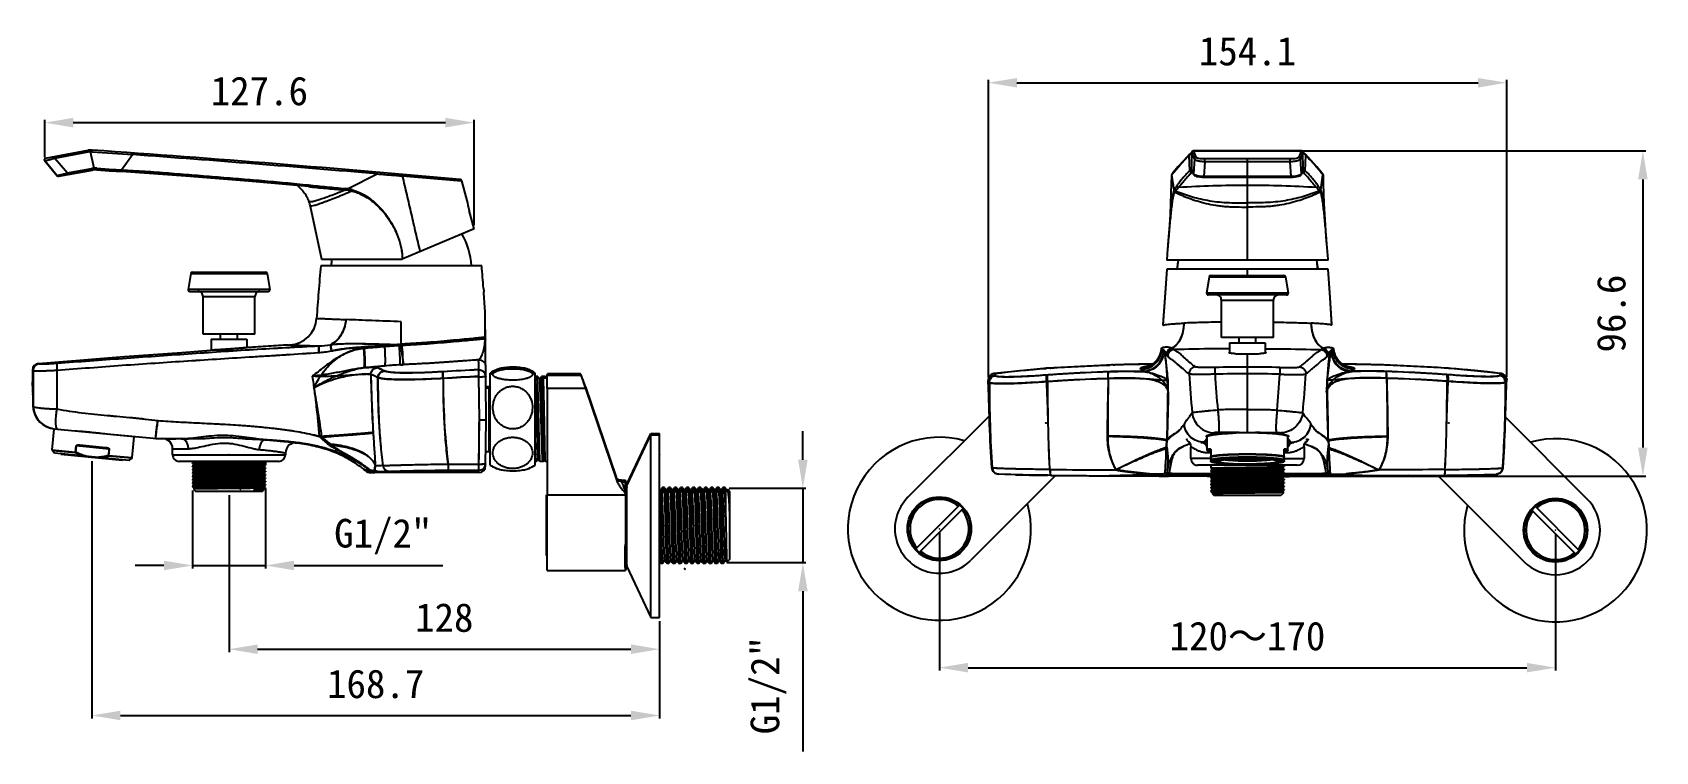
# Model space of a CAD drawing. Header units: millimetres. Extents: x 3553 to 4035, y 25961 to 26175.
import ezdxf

# ---------------------------------------------------------------- set-up
doc = ezdxf.new("R2010")
doc.units = ezdxf.units.MM
doc.styles.get("Standard").update_dxf_attribs({"font": ''})
doc.styles.get('Standard').set_extended_font_data('SimSun')
doc.dimstyles.new('副本 ISO-25-2bei', dxfattribs={"dimscale": 1.7, "dimtxt": 5, "dimasz": 5, "dimexe": 0.5, "dimexo": 0.625, "dimgap": 2, "dimtad": 1, "dimlfac": 0.0393, "dimdsep": 46, "dimtxsty": 'Standard', "dimcen": 2.5, "dimclrd": 1, "dimclre": 1, "dimclrt": 3, "dimadec": 0, "dimazin": 0, "dimtfac": 1, "dimtmove": 0, "dimatfit": 3, "dimfxl": 0, "dimarcsym": 0})

msp = doc.modelspace()

# ---------------------------------------------------------------- blocks, each defined once
blk = doc.blocks.new('*D0')
at = {"color": 1, "lineweight": -2, "transparency": 16777216}
for p, q in [((3837.03, 26072.58), (3837.03, 26160.94)), ((3845.53, 26160.09), (3982.58, 26160.09)), ((3991.08, 26072.75), (3991.08, 26160.94))]:
    blk.add_line(p, q, dxfattribs=at)
at = {"color": 1, "transparency": 16777216}
for points in [[(3845.53, 26161.5), (3845.53, 26158.67), (3837.03, 26160.09)], [(3982.58, 26161.5), (3982.58, 26158.67), (3991.08, 26160.09)]]:
    blk.add_solid(points, dxfattribs=at)
at = {"layer": 'Defpoints', "color": 0, "transparency": 16777216}
for p in [(3991.08, 26160.09), (3837.03, 26071.52), (3991.08, 26071.68)]:
    blk.add_point(p, dxfattribs=at)
at = {"color": 3, "transparency": 16777216, "insert": (3914.05, 26169.44), "char_height": 8.5, "attachment_point": 5}
blk.add_mtext('154.1', dxfattribs=at)
blk = doc.blocks.new('*D1')
at = {"color": 1, "lineweight": -2, "transparency": 16777216}
for p, q in [((3822.49, 26026.58), (3822.49, 25985.54)), ((4005.59, 26026.14), (4005.59, 25985.54)), ((3830.99, 25986.39), (3997.09, 25986.39))]:
    blk.add_line(p, q, dxfattribs=at)
at = {"color": 1, "transparency": 16777216}
for points in [[(3830.99, 25987.81), (3830.99, 25984.98), (3822.49, 25986.39)], [(3997.09, 25987.81), (3997.09, 25984.98), (4005.59, 25986.39)]]:
    blk.add_solid(points, dxfattribs=at)
at = {"layer": 'Defpoints', "color": 0, "transparency": 16777216}
for p in [(3822.49, 26027.64), (4005.59, 26027.2), (4005.59, 25986.39)]:
    blk.add_point(p, dxfattribs=at)
at = {"color": 3, "transparency": 16777216, "insert": (3914.04, 25995.74), "char_height": 8.5, "attachment_point": 5}
blk.add_mtext('120～170', dxfattribs=at)
blk = doc.blocks.new('*D2')
at = {"color": 1, "lineweight": -2, "transparency": 16777216}
for p, q in [((3915.1, 26139.86), (4032.4, 26139.86)), ((4031.55, 26131.36), (4031.55, 26051.74)), ((3932.26, 26043.24), (4032.4, 26043.24))]:
    blk.add_line(p, q, dxfattribs=at)
at = {"color": 1, "transparency": 16777216}
for points in [[(4030.14, 26131.36), (4032.97, 26131.36), (4031.55, 26139.86)], [(4030.14, 26051.74), (4032.97, 26051.74), (4031.55, 26043.24)]]:
    blk.add_solid(points, dxfattribs=at)
at = {"layer": 'Defpoints', "color": 0, "transparency": 16777216}
for p in [(3914.04, 26139.86), (3931.2, 26043.24), (4031.55, 26043.24)]:
    blk.add_point(p, dxfattribs=at)
at = {"color": 3, "transparency": 16777216, "insert": (4022.2, 26091.55), "char_height": 8.5, "attachment_point": 5, "rotation": 90}
blk.add_mtext('96.6', dxfattribs=at)
blk = doc.blocks.new('*D3')
at = {"color": 1, "lineweight": -2, "transparency": 16777216}
for p, q in [((3600.5, 26039.03), (3600.5, 26015.89)), ((3622.21, 26039.53), (3622.21, 26015.89)), ((3592, 26016.74), (3583.5, 26016.74)), ((3600.5, 26016.74), (3622.21, 26016.74)), ((3630.71, 26016.74), (3674.91, 26016.74))]:
    blk.add_line(p, q, dxfattribs=at)
at = {"color": 1, "transparency": 16777216}
for points in [[(3592, 26018.16), (3592, 26015.33), (3600.5, 26016.74)], [(3630.71, 26018.16), (3630.71, 26015.33), (3622.21, 26016.74)]]:
    blk.add_solid(points, dxfattribs=at)
at = {"layer": 'Defpoints', "color": 0, "transparency": 16777216}
for p in [(3600.5, 26040.1), (3622.21, 26040.59), (3622.21, 26016.74)]:
    blk.add_point(p, dxfattribs=at)
at = {"color": 3, "transparency": 16777216, "insert": (3657.06, 26025.29), "char_height": 8.5, "attachment_point": 5}
blk.add_mtext('G1/2"', dxfattribs=at)
blk = doc.blocks.new('*D4')
at = {"color": 1, "lineweight": -2, "transparency": 16777216}
for p, q in [((3611.36, 26037.63), (3611.36, 25991.03)), ((3739.33, 26000.22), (3739.33, 25991.03)), ((3619.86, 25991.88), (3730.83, 25991.88))]:
    blk.add_line(p, q, dxfattribs=at)
at = {"color": 1, "transparency": 16777216}
for points in [[(3619.86, 25993.29), (3619.86, 25990.46), (3611.36, 25991.88)], [(3730.83, 25993.29), (3730.83, 25990.46), (3739.33, 25991.88)]]:
    blk.add_solid(points, dxfattribs=at)
at = {"layer": 'Defpoints', "color": 0, "transparency": 16777216}
for p in [(3611.36, 26038.69), (3739.33, 26001.28), (3739.33, 25991.88)]:
    blk.add_point(p, dxfattribs=at)
at = {"color": 3, "transparency": 16777216, "insert": (3675.34, 26001.23), "char_height": 8.5, "attachment_point": 5}
blk.add_mtext('128', dxfattribs=at)
blk = doc.blocks.new('*D5')
at = {"color": 1, "lineweight": -2, "transparency": 16777216}
for p, q in [((3570.58, 26047.72), (3570.58, 25971.34)), ((3739.33, 25994.56), (3739.33, 25971.34)), ((3579.08, 25972.19), (3730.83, 25972.19))]:
    blk.add_line(p, q, dxfattribs=at)
at = {"color": 1, "transparency": 16777216}
for points in [[(3579.08, 25973.61), (3579.08, 25970.78), (3570.58, 25972.19)], [(3730.83, 25973.61), (3730.83, 25970.78), (3739.33, 25972.19)]]:
    blk.add_solid(points, dxfattribs=at)
at = {"layer": 'Defpoints', "color": 0, "transparency": 16777216}
for p in [(3570.58, 26048.78), (3739.33, 25995.62), (3739.33, 25972.19)]:
    blk.add_point(p, dxfattribs=at)
at = {"color": 3, "transparency": 16777216, "insert": (3654.95, 25981.54), "char_height": 8.5, "attachment_point": 5}
blk.add_mtext('168.7', dxfattribs=at)
blk = doc.blocks.new('*D6')
at = {"color": 1, "lineweight": -2, "transparency": 16777216}
for p, q in [((3781.92, 26048.16), (3781.92, 26056.66)), ((3760.01, 26039.66), (3782.77, 26039.66)), ((3781.92, 26039.66), (3781.92, 26017.6)), ((3759.28, 26017.6), (3782.77, 26017.6)), ((3781.92, 26009.1), (3781.92, 25961.5))]:
    blk.add_line(p, q, dxfattribs=at)
at = {"color": 1, "transparency": 16777216}
for points in [[(3780.5, 26048.16), (3783.33, 26048.16), (3781.92, 26039.66)], [(3780.5, 26009.1), (3783.33, 26009.1), (3781.92, 26017.6)]]:
    blk.add_solid(points, dxfattribs=at)
at = {"layer": 'Defpoints', "color": 0, "transparency": 16777216}
for p in [(3758.95, 26039.66), (3758.21, 26017.6), (3781.92, 26017.6)]:
    blk.add_point(p, dxfattribs=at)
at = {"color": 3, "transparency": 16777216, "insert": (3771.67, 25981.05), "char_height": 8.5, "attachment_point": 5, "rotation": 90}
blk.add_mtext('G1/2"', dxfattribs=at)
blk = doc.blocks.new('*D15')
at = {"color": 1, "lineweight": -2, "transparency": 16777216}
for p, q in [((3556.58, 26137.95), (3556.58, 26149.09)), ((3565.08, 26148.24), (3675.7, 26148.24)), ((3684.2, 26117.78), (3684.2, 26149.09))]:
    blk.add_line(p, q, dxfattribs=at)
at = {"color": 1, "transparency": 16777216}
for points in [[(3565.08, 26149.66), (3565.08, 26146.82), (3556.58, 26148.24)], [(3675.7, 26149.66), (3675.7, 26146.82), (3684.2, 26148.24)]]:
    blk.add_solid(points, dxfattribs=at)
at = {"layer": 'Defpoints', "color": 0, "transparency": 16777216}
for p in [(3684.2, 26148.24), (3556.58, 26136.88), (3684.2, 26116.72)]:
    blk.add_point(p, dxfattribs=at)
at = {"color": 3, "transparency": 16777216, "insert": (3620.39, 26157.59), "char_height": 8.5, "attachment_point": 5}
blk.add_mtext('127.6', dxfattribs=at)

# ---------------------------------------------------------------- dimensions: what is measured, and where the dimension line sits
for base, p1, p2, picture, middle in [((3991.079, 26160.085), (3837.025, 26071.519), (3991.079, 26071.683), '*D0', (3914.052, 26169.435)), ((3684.198, 26148.239), (3556.58, 26136.885), (3684.198, 26116.716), '*D15', (3620.389, 26157.589)), ((3739.327, 25972.194), (3570.581, 26048.78), (3739.327, 25995.621), '*D5', (3654.954, 25981.544)), ((3739.327, 25991.875), (3611.356, 26038.688), (3739.327, 26001.28), '*D4', (3675.341, 26001.225))]:
    dim = msp.add_linear_dim(base=base, p1=p1, p2=p2, dimstyle='副本 ISO-25-2bei', override={"dimgap": 3, "dimdec": 1, "dimlfac": 1})
    dim.commit()
    dim.dimension.update_dxf_attribs({"geometry": picture, "text_midpoint": middle})
dim = msp.add_linear_dim(base=(4031.554, 26043.239), p1=(3914.04, 26139.855), p2=(3931.201, 26043.239), angle=90, dimstyle='副本 ISO-25-2bei', override={"dimgap": 3, "dimdec": 1, "dimlfac": 1})
dim.commit()
dim.dimension.update_dxf_attribs({"geometry": '*D2', "text_midpoint": (4022.204, 26091.547)})
dim = msp.add_linear_dim(base=(3781.915, 26017.596), p1=(3758.948, 26039.664), p2=(3758.213, 26017.596), angle=90, text='G1/2"', dimstyle='副本 ISO-25-2bei', override={"dimgap": 3, "dimdec": 1, "dimlfac": 1})
dim.commit()
dim.dimension.update_dxf_attribs({"geometry": '*D6', "text_midpoint": (3771.668, 25981.046)})
dim = msp.add_linear_dim(base=(3622.208, 26016.744), p1=(3600.501, 26040.095), p2=(3622.208, 26040.592), text='G1/2"', dimstyle='副本 ISO-25-2bei')
dim.commit()
dim.dimension.update_dxf_attribs({"geometry": '*D3', "text_midpoint": (3657.058, 26025.291)})
dim = msp.add_linear_dim(base=(4005.586, 25986.392), p1=(3822.493, 26027.644), p2=(4005.586, 26027.203), text='120～170', dimstyle='副本 ISO-25-2bei', override={"dimgap": 3, "dimdec": 1, "dimlfac": 1})
dim.commit()
dim.dimension.update_dxf_attribs({"geometry": '*D1', "text_midpoint": (3914.039, 25995.742)})

# ---------------------------------------------------------------- linework, layer by layer
at = {"color": 7, "linetype": 'Continuous'}
for p, q in [((3556.871, 26137.7), (3569.475, 26140.024)), ((3898.039, 26139.855), (3897.972, 26139.851)), ((3898.048, 26139.853), (3898.039, 26139.855)), ((3930.042, 26139.855), (3898.039, 26139.855)), ((3898.039, 26139.855), (3898.039, 26139.855)), ((3898.788, 26137.944), (3898.096, 26139.772)), ((3929.985, 26139.772), (3898.096, 26139.772)), ((3929.985, 26139.772), (3929.293, 26137.944)), ((3930.042, 26139.855), (3930.033, 26139.853)), ((3556.581, 26136.884), (3560.326, 26132.49)), ((3560.326, 26132.49), (3556.581, 26136.884)), ((3559.615, 26137.704), (3569.531, 26139.532)), ((3559.615, 26137.704), (3563.36, 26133.31)), ((3571.307, 26134.733), (3570.218, 26139.605)), ((3570.662, 26139.598), (3582.689, 26138.737)), ((3579.437, 26134.226), (3582.689, 26138.74)), ((3896.958, 26138.776), (3896.678, 26138.486)), ((3896.905, 26133.975), (3896.678, 26138.489)), ((3897.518, 26139.347), (3896.958, 26138.776)), ((3897.663, 26139.697), (3897.387, 26139.42)), ((3897.473, 26134.481), (3897.549, 26139.353)), ((3898.289, 26137.452), (3897.597, 26139.281)), ((3898.289, 26137.452), (3898.028, 26133.059)), ((3901.349, 26136.632), (3901.088, 26132.239)), ((3901.349, 26136.632), (3901.349, 26137.448)), ((3926.732, 26137.448), (3901.349, 26137.448)), ((3926.732, 26136.632), (3901.349, 26136.632)), ((3914.04, 26107.408), (3914.04, 26137.448)), ((3926.732, 26136.632), (3926.732, 26137.448)), ((3926.993, 26132.239), (3926.732, 26136.632)), ((3930.484, 26139.281), (3929.791, 26137.452)), ((3930.053, 26133.059), (3929.791, 26137.452)), ((3930.695, 26139.418), (3930.418, 26139.697)), ((3930.608, 26134.481), (3930.532, 26139.353)), ((3931.122, 26138.776), (3930.563, 26139.347)), ((3931.402, 26138.486), (3931.122, 26138.776)), ((3931.175, 26133.975), (3931.402, 26138.489)), ((3932.979, 26137.008), (3931.263, 26138.836)), ((3560.797, 26132.323), (3570.761, 26134.16)), ((3563.36, 26133.31), (3570.635, 26134.651)), ((3572.064, 26134.227), (3576.909, 26133.841)), ((3572.069, 26134.722), (3576.915, 26134.342)), ((3579.042, 26134.253), (3579.436, 26134.222)), ((3579.048, 26133.749), (3579.048, 26133.749)), ((3579.443, 26133.727), (3579.048, 26133.749)), ((3646.614, 26128.571), (3655.42, 26133.015)), ((3662.971, 26132.419), (3680.493, 26131.001)), ((3680.493, 26131.001), (3682.087, 26125.16)), ((3891.523, 26132.798), (3891.473, 26132.565)), ((3891.801, 26133.009), (3891.601, 26132.764)), ((3892.216, 26128.319), (3891.601, 26132.764)), ((3891.808, 26133.018), (3891.801, 26133.009)), ((3896.933, 26134.001), (3896.905, 26133.97)), ((3897.42, 26134.471), (3897.082, 26134.091)), ((3897.507, 26133.503), (3897.48, 26133.481)), ((3897.768, 26133.541), (3897.503, 26133.503)), ((3897.551, 26134.224), (3897.52, 26134.4)), ((3898.028, 26133.059), (3897.52, 26134.4)), ((3898.059, 26132.882), (3897.551, 26134.224)), ((3897.727, 26133.757), (3897.58, 26133.589)), ((3897.742, 26133.61), (3897.762, 26133.613)), ((3897.808, 26133.546), (3897.768, 26133.541)), ((3898.059, 26132.882), (3898.028, 26133.059)), ((3898.061, 26132.877), (3898.059, 26132.882)), ((3901.088, 26132.063), (3901.088, 26132.239)), ((3926.993, 26132.239), (3901.088, 26132.239)), ((3901.088, 26132.063), (3926.993, 26132.063)), ((3926.993, 26132.063), (3926.993, 26132.239)), ((3930.02, 26132.877), (3930.022, 26132.882)), ((3930.53, 26134.224), (3930.022, 26132.882)), ((3930.022, 26132.882), (3930.053, 26133.059)), ((3930.561, 26134.4), (3930.053, 26133.059)), ((3930.273, 26133.546), (3930.307, 26133.541)), ((3930.275, 26133.55), (3930.307, 26133.546)), ((3930.307, 26133.541), (3930.577, 26133.503)), ((3930.334, 26133.611), (3930.318, 26133.613)), ((3930.5, 26133.589), (3930.353, 26133.757)), ((3930.53, 26134.224), (3930.561, 26134.4)), ((3930.53, 26134.224), (3930.53, 26134.224)), ((3930.601, 26133.481), (3930.574, 26133.503)), ((3930.999, 26134.091), (3930.661, 26134.471)), ((3931.175, 26133.97), (3931.148, 26134.001)), ((3935.865, 26128.319), (3936.48, 26132.764)), ((3936.279, 26133.009), (3936.273, 26133.017)), ((3936.48, 26132.764), (3936.279, 26133.009)), ((3936.369, 26133.08), (3936.362, 26133.088)), ((3936.432, 26133.003), (3936.362, 26133.088)), ((3936.559, 26132.795), (3936.432, 26133.003)), ((3936.607, 26132.565), (3936.559, 26132.795)), ((3634.997, 26129.231), (3635.519, 26129.177)), ((3635.511, 26123.435), (3638.864, 26107.66)), ((3684.198, 26116.716), (3682.711, 26122.16)), ((3684.198, 26116.716), (3662.864, 26107.66)), ((3638.864, 26107.66), (3662.864, 26107.66)), ((3938.04, 26107.408), (3890.04, 26107.408))]:
    msp.add_line(p, q, dxfattribs=at)
for points in [[(3897.972, 26139.851), (3897.797, 26139.796), (3897.663, 26139.697)], [(3930.418, 26139.697), (3930.291, 26139.792), (3930.113, 26139.85), (3930.042, 26139.855)], [(3896.818, 26138.836), (3895.103, 26137.009), (3893.39, 26135.077), (3891.712, 26133.08)], [(3897.387, 26139.42), (3897.094, 26139.121), (3896.818, 26138.836)], [(3931.263, 26138.836), (3930.988, 26139.119), (3930.695, 26139.418)], [(3936.369, 26133.08), (3934.692, 26135.076), (3932.979, 26137.008)], [(3578.424, 26133.764), (3578.198, 26133.77), (3577.963, 26133.779), (3577.718, 26133.789), (3577.464, 26133.803), (3577.202, 26133.819), (3576.909, 26133.841)], [(3579.048, 26133.749), (3579.021, 26133.751), (3578.822, 26133.757), (3578.424, 26133.764)], [(3634.996, 26129.231), (3617.19, 26130.873), (3598.505, 26132.38), (3579.443, 26133.727)], [(3891.473, 26132.565), (3891.403, 26130.029), (3891.313, 26127.173), (3891.205, 26124.204), (3891.064, 26121.058), (3890.863, 26117.783), (3890.604, 26114.39), (3890.406, 26111.961)], [(3891.719, 26133.089), (3891.65, 26133.005), (3891.523, 26132.798)], [(3897.768, 26133.545), (3897.79, 26133.548), (3897.806, 26133.55)], [(3898.061, 26132.877), (3898.113, 26132.771), (3898.32, 26132.552), (3898.579, 26132.408), (3898.91, 26132.295), (3899.343, 26132.199), (3899.896, 26132.122), (3900.567, 26132.074), (3901.088, 26132.063)], [(3926.993, 26132.063), (3927.537, 26132.075), (3928.208, 26132.125), (3928.759, 26132.203), (3929.188, 26132.299), (3929.515, 26132.414), (3929.773, 26132.561), (3929.976, 26132.786), (3930.02, 26132.877)], [(3937.674, 26111.961), (3937.477, 26114.39), (3937.217, 26117.783), (3937.016, 26121.058), (3936.876, 26124.204), (3936.767, 26127.173), (3936.678, 26130.029), (3936.607, 26132.565)]]:
    msp.add_lwpolyline(points, dxfattribs=at)
for centre, radius, start, end in [((3570.382, 26135.107), 5, 85.99282, 100.44622), ((3176.476, 20512.116), 5641.77, 84.879011, 85.992817), ((3898.05, 26139.352), 0.501, 112.64884, 179.88579), ((3930.03, 26139.352), 0.501, 0.11422, 67.35116), ((3556.961, 26137.208), 0.5, 100.45387, 220.44239), ((3570.348, 26135.1), 4.507, 91.64978, 100.43972), ((3570.347, 26135.104), 4.503, 85.99452, 91.64158), ((3177.559, 20526.662), 5626.682, 85.128127, 85.871034), ((3897.175, 26138.491), 0.496, 135.98661, 180.32016), ((3898.014, 26139.347), 0.496, 135.02291, 180.31383), ((3930.066, 26139.347), 0.496, 359.68651, 44.84456), ((3930.906, 26138.491), 0.496, 359.6799, 44.0124), ((3560.707, 26132.814), 0.5, 220.44234, 280.43845), ((3571.633, 26129.237), 5.505, 93.39962, 100.44288), ((3571.667, 26129.242), 5, 85.44622, 100.44622), ((3571.633, 26129.236), 5.506, 85.45083, 93.39167), ((3680.011, 26130.869), 0.5, 15.26612, 84.87886), ((3892.096, 26132.767), 0.495, 140.83628, 180.40452), ((3897.583, 26134.091), 0.502, 180.39667, 269.648), ((3897.921, 26134.477), 0.501, 225.0246, 229.11611), ((3898.817, 26124.677), 8.998, 96.86374, 97.89894), ((3929.259, 26124.643), 9.033, 82.10185, 83.16681), ((3930.16, 26134.477), 0.501, 310.88386, 314.97547), ((3930.497, 26134.091), 0.502, 270.352, 359.60333), ((3935.984, 26132.767), 0.495, 359.60312, 39.12883), ((3644.997, 26116.018), 12.23, 82.6332, 85.95479), ((3644.711, 26116.527), 12.193, 81.02048, 84.48901), ((3644.92, 26115.473), 12.78, 76.45053, 82.60748), ((3644.612, 26115.792), 12.935, 74.80111, 81.09423), ((3913.789, 25799.124), 330.478, 89.95637, 93.51347), ((3914.292, 25799.124), 330.478, 86.48653, 90.04363), ((3625.651, 26121.339), 10.08, 12.00237, 19.41369), ((3706.177, 26128.603), 24.334, 188.13387, 195.35329), ((5268.248, 25998.409), 1382.511, 175.288537, 175.477993), ((5818.983, 25954.647), 1934.982, 175.336714, 175.471944), ((2384.621, 25984.26), 1558.293, 4.532692, 4.700778), ((1954.152, 25950.23), 1990.105, 4.529928, 4.661413), ((3914.04, 26103.684), 20.943, 169.75546, 177.19712), ((3914.04, 26103.684), 20.943, 2.80288, 10.24454)]:
    msp.add_arc(centre, radius, start, end, dxfattribs=at)
for points, knots in [([(3569.531, 26139.532), (3569.52, 26139.594), (3569.504, 26139.684), (3569.487, 26139.8), (3569.478, 26139.873), (3569.472, 26139.933), (3569.469, 26139.98), (3569.469, 26140.005), (3569.471, 26140.023), (3569.475, 26140.024)], [0, 0, 0, 0, 0.380897, 0.5527159, 0.7031508, 0.8267127, 0.9190432, 0.9767513, 1, 1, 1, 1]), ([(3570.218, 26139.605), (3570.216, 26139.668), (3570.215, 26139.761), (3570.216, 26139.878), (3570.218, 26139.954), (3570.221, 26140.014), (3570.225, 26140.062), (3570.23, 26140.087), (3570.234, 26140.104), (3570.238, 26140.105)], [0, 0, 0, 0, 0.3800506, 0.5518508, 0.7024199, 0.8261896, 0.9187354, 0.9766156, 1, 1, 1, 1]), ([(3570.661, 26139.596), (3570.666, 26139.659), (3570.674, 26139.752), (3570.686, 26139.87), (3570.695, 26139.945), (3570.705, 26140.005), (3570.714, 26140.053), (3570.721, 26140.077), (3570.727, 26140.095), (3570.731, 26140.094)], [0, 0, 0, 0, 0.379565, 0.5513795, 0.7020558, 0.825971, 0.9186537, 0.9766196, 1, 1, 1, 1]), ([(3897.597, 26139.281), (3897.598, 26139.344), (3897.625, 26139.473), (3897.737, 26139.635), (3897.901, 26139.745), (3898.031, 26139.771), (3898.096, 26139.772)], [0, 0, 0, 0, 0.2479482, 0.4976969, 0.7487881, 1, 1, 1, 1]), ([(3898.096, 26139.772), (3898.089, 26139.791), (3898.078, 26139.82), (3898.058, 26139.848), (3898.048, 26139.853)], [0, 0, 0, 0, 0.6300519, 1, 1, 1, 1]), ([(3930.033, 26139.853), (3930.022, 26139.848), (3930.002, 26139.82), (3929.991, 26139.791), (3929.985, 26139.772)], [0, 0, 0, 0, 0.3699482, 1, 1, 1, 1]), ([(3930.484, 26139.281), (3930.483, 26139.344), (3930.455, 26139.473), (3930.344, 26139.635), (3930.179, 26139.745), (3930.049, 26139.771), (3929.985, 26139.772)], [0, 0, 0, 0, 0.2479482, 0.4976969, 0.7487881, 1, 1, 1, 1]), ([(3556.581, 26136.884), (3556.58, 26136.885), (3556.589, 26136.887), (3556.596, 26136.891), (3556.618, 26136.897), (3556.644, 26136.905), (3556.68, 26136.915), (3556.722, 26136.927), (3556.772, 26136.941), (3556.853, 26136.964), (3556.97, 26136.996), (3557.129, 26137.04), (3557.312, 26137.09), (3557.515, 26137.145), (3557.736, 26137.204), (3558.062, 26137.292), (3558.498, 26137.408), (3559.046, 26137.554), (3559.423, 26137.653), (3559.615, 26137.704)], [0, 0, 0, 0, 0.0012318, 0.0050876, 0.0115611, 0.0206249, 0.032244, 0.0463538, 0.0628807, 0.0817508, 0.126207, 0.1790057, 0.2393896, 0.3065859, 0.3798129, 0.4583044, 0.6281176, 0.810491, 1, 1, 1, 1]), ([(3559.615, 26137.704), (3559.604, 26137.766), (3559.588, 26137.856), (3559.571, 26137.971), (3559.562, 26138.045), (3559.556, 26138.105), (3559.553, 26138.152), (3559.553, 26138.177), (3559.555, 26138.195), (3559.559, 26138.195)], [0, 0, 0, 0, 0.380897, 0.5527159, 0.7031508, 0.8267127, 0.9190432, 0.9767513, 1, 1, 1, 1]), ([(3582.689, 26138.74), (3582.694, 26138.804), (3582.702, 26138.897), (3582.715, 26139.014), (3582.724, 26139.089), (3582.734, 26139.15), (3582.743, 26139.197), (3582.75, 26139.222), (3582.756, 26139.239), (3582.76, 26139.239)], [0, 0, 0, 0, 0.3795579, 0.551374, 0.7020533, 0.8259715, 0.9186563, 0.9766223, 1, 1, 1, 1]), ([(3896.678, 26138.489), (3895.848, 26137.63), (3894.618, 26136.3), (3893.013, 26134.46), (3892.209, 26133.505), (3891.808, 26133.018)], [0, 0, 0, 0, 0.4889257, 0.7416363, 1, 1, 1, 1]), ([(3897.549, 26139.353), (3897.544, 26139.355), (3897.532, 26139.356), (3897.522, 26139.348), (3897.518, 26139.344)], [0, 0, 0, 0, 0.4568306, 1, 1, 1, 1]), ([(3897.597, 26139.281), (3897.59, 26139.298), (3897.579, 26139.324), (3897.559, 26139.349), (3897.549, 26139.353)], [0, 0, 0, 0, 0.622165, 1, 1, 1, 1]), ([(3898.289, 26137.452), (3898.29, 26137.516), (3898.318, 26137.645), (3898.429, 26137.807), (3898.594, 26137.916), (3898.724, 26137.943), (3898.788, 26137.944)], [0, 0, 0, 0, 0.2479482, 0.4976969, 0.7487881, 1, 1, 1, 1]), ([(3901.349, 26136.632), (3901.149, 26136.633), (3900.759, 26136.647), (3900.195, 26136.698), (3899.681, 26136.777), (3899.233, 26136.879), (3898.865, 26136.999), (3898.581, 26137.133), (3898.385, 26137.276), (3898.304, 26137.395), (3898.289, 26137.452)], [0, 0, 0, 0, 0.183068, 0.3582405, 0.5187622, 0.6598186, 0.7784936, 0.8736312, 0.9460477, 1, 1, 1, 1]), ([(3901.349, 26137.448), (3901.018, 26137.448), (3900.414, 26137.473), (3899.71, 26137.562), (3899.265, 26137.668), (3899.033, 26137.749), (3898.874, 26137.833), (3898.802, 26137.907), (3898.788, 26137.944)], [0, 0, 0, 0, 0.3734302, 0.6801659, 0.7975644, 0.8891361, 0.9554657, 1, 1, 1, 1]), ([(3929.293, 26137.944), (3929.279, 26137.907), (3929.206, 26137.833), (3929.047, 26137.749), (3928.816, 26137.668), (3928.37, 26137.562), (3927.666, 26137.473), (3927.063, 26137.448), (3926.732, 26137.448)], [0, 0, 0, 0, 0.0445328, 0.1108603, 0.2024312, 0.3198299, 0.6265664, 1, 1, 1, 1]), ([(3929.791, 26137.452), (3929.776, 26137.395), (3929.696, 26137.276), (3929.499, 26137.133), (3929.216, 26136.999), (3928.847, 26136.879), (3928.4, 26136.777), (3927.886, 26136.698), (3927.322, 26136.647), (3926.931, 26136.633), (3926.732, 26136.632)], [0, 0, 0, 0, 0.0539506, 0.1263646, 0.2215017, 0.3401771, 0.4812343, 0.6417563, 0.8169301, 1, 1, 1, 1]), ([(3929.791, 26137.452), (3929.791, 26137.516), (3929.763, 26137.645), (3929.652, 26137.807), (3929.487, 26137.916), (3929.357, 26137.943), (3929.293, 26137.944)], [0, 0, 0, 0, 0.2479483, 0.497697, 0.7487881, 1, 1, 1, 1]), ([(3930.532, 26139.353), (3930.521, 26139.349), (3930.501, 26139.324), (3930.49, 26139.298), (3930.484, 26139.281)], [0, 0, 0, 0, 0.377835, 1, 1, 1, 1]), ([(3930.563, 26139.344), (3930.558, 26139.348), (3930.549, 26139.356), (3930.536, 26139.355), (3930.532, 26139.353)], [0, 0, 0, 0, 0.5431694, 1, 1, 1, 1]), ([(3936.273, 26133.017), (3935.872, 26133.505), (3935.068, 26134.46), (3933.463, 26136.3), (3932.232, 26137.63), (3931.402, 26138.489)], [0, 0, 0, 0, 0.258364, 0.5110749, 1, 1, 1, 1]), ([(3560.326, 26132.49), (3560.325, 26132.491), (3560.335, 26132.493), (3560.342, 26132.497), (3560.364, 26132.503), (3560.39, 26132.511), (3560.425, 26132.521), (3560.468, 26132.534), (3560.518, 26132.548), (3560.598, 26132.57), (3560.716, 26132.603), (3560.875, 26132.646), (3561.057, 26132.696), (3561.26, 26132.751), (3561.482, 26132.811), (3561.807, 26132.898), (3562.243, 26133.014), (3562.792, 26133.16), (3563.168, 26133.259), (3563.36, 26133.31)], [0, 0, 0, 0, 0.0012325, 0.0050883, 0.011561, 0.020624, 0.0322427, 0.0463523, 0.0628791, 0.0817493, 0.1262053, 0.1790035, 0.2393868, 0.3065825, 0.379809, 0.4583006, 0.6281146, 0.8104904, 1, 1, 1, 1]), ([(3563.486, 26132.818), (3563.485, 26132.818), (3563.481, 26132.821), (3563.474, 26132.833), (3563.463, 26132.86), (3563.45, 26132.904), (3563.434, 26132.964), (3563.416, 26133.038), (3563.39, 26133.155), (3563.372, 26133.247), (3563.36, 26133.31)], [0, 0, 0, 0, 0.0081812, 0.0239726, 0.0819716, 0.1747426, 0.2987464, 0.4494577, 0.621193, 1, 1, 1, 1]), ([(3570.761, 26134.16), (3570.76, 26134.159), (3570.756, 26134.162), (3570.749, 26134.174), (3570.738, 26134.201), (3570.725, 26134.245), (3570.709, 26134.306), (3570.691, 26134.38), (3570.665, 26134.496), (3570.647, 26134.588), (3570.635, 26134.651)], [0, 0, 0, 0, 0.0081812, 0.0239726, 0.0819716, 0.1747426, 0.2987464, 0.4494577, 0.621193, 1, 1, 1, 1]), ([(3571.371, 26134.234), (3571.367, 26134.233), (3571.361, 26134.251), (3571.354, 26134.275), (3571.346, 26134.323), (3571.337, 26134.383), (3571.328, 26134.458), (3571.317, 26134.576), (3571.311, 26134.669), (3571.307, 26134.733)], [0, 0, 0, 0, 0.0233843, 0.0813419, 0.17401, 0.297909, 0.4485731, 0.620385, 1, 1, 1, 1]), ([(3572.064, 26134.227), (3572.061, 26134.227), (3572.057, 26134.245), (3572.053, 26134.27), (3572.051, 26134.318), (3572.051, 26134.378), (3572.053, 26134.453), (3572.058, 26134.57), (3572.064, 26134.662), (3572.069, 26134.725)], [0, 0, 0, 0, 0.0233587, 0.0811871, 0.1736618, 0.29736, 0.4478802, 0.619681, 1, 1, 1, 1]), ([(3576.909, 26133.841), (3576.906, 26133.841), (3576.902, 26133.859), (3576.898, 26133.884), (3576.896, 26133.932), (3576.896, 26133.992), (3576.898, 26134.067), (3576.903, 26134.184), (3576.909, 26134.276), (3576.914, 26134.339)], [0, 0, 0, 0, 0.0233587, 0.0811871, 0.1736618, 0.2973601, 0.4478803, 0.6196811, 1, 1, 1, 1]), ([(3576.914, 26134.339), (3577.091, 26134.325), (3577.445, 26134.301), (3577.977, 26134.275), (3578.421, 26134.263), (3578.776, 26134.257), (3578.953, 26134.254), (3579.042, 26134.249)], [0, 0, 0, 0, 0.250002, 0.5000027, 0.7500028, 0.8750044, 1, 1, 1, 1]), ([(3579.048, 26133.75), (3579.044, 26133.75), (3579.04, 26133.768), (3579.036, 26133.793), (3579.033, 26133.841), (3579.031, 26133.901), (3579.032, 26133.976), (3579.034, 26134.093), (3579.038, 26134.185), (3579.042, 26134.249)], [0, 0, 0, 0, 0.0236189, 0.0817877, 0.1744093, 0.2981452, 0.4486241, 0.6203615, 1, 1, 1, 1]), ([(3579.443, 26133.727), (3579.439, 26133.727), (3579.435, 26133.745), (3579.431, 26133.77), (3579.428, 26133.818), (3579.426, 26133.878), (3579.427, 26133.953), (3579.429, 26134.07), (3579.433, 26134.163), (3579.437, 26134.226)], [0, 0, 0, 0, 0.0233463, 0.0813144, 0.1738126, 0.2975299, 0.4480773, 0.6199652, 1, 1, 1, 1]), ([(3579.437, 26134.226), (3580.596, 26134.16), (3582.916, 26134.029), (3586.395, 26133.821), (3589.871, 26133.568), (3594.503, 26133.202), (3600.293, 26132.734), (3607.241, 26132.178), (3613.031, 26131.714), (3617.662, 26131.335), (3621.134, 26131.041), (3624.606, 26130.736), (3628.077, 26130.419), (3631.546, 26130.085), (3633.857, 26129.848), (3635.013, 26129.728)], [0, 0, 0, 0, 0.0624995, 0.124999, 0.1874988, 0.2499987, 0.3749987, 0.4999987, 0.6249988, 0.6874988, 0.749999, 0.8124991, 0.8749993, 0.9374995, 1, 1, 1, 1]), ([(3655.42, 26133.015), (3655.426, 26133.079), (3655.435, 26133.172), (3655.449, 26133.29), (3655.46, 26133.365), (3655.47, 26133.425), (3655.48, 26133.473), (3655.487, 26133.497), (3655.494, 26133.514), (3655.498, 26133.514)], [0, 0, 0, 0, 0.379557, 0.55142, 0.7021495, 0.8261027, 0.9187918, 0.9767172, 1, 1, 1, 1]), ([(3655.42, 26133.015), (3655.736, 26132.989), (3656.367, 26132.934), (3657.316, 26132.862), (3658.265, 26132.793), (3659.528, 26132.695), (3661.096, 26132.57), (3662.348, 26132.469), (3662.971, 26132.419)], [0, 0, 0, 0, 0.1254614, 0.2510393, 0.3767851, 0.5024628, 0.7527088, 1, 1, 1, 1]), ([(3662.97, 26132.42), (3662.974, 26132.478), (3662.977, 26132.586), (3662.969, 26132.713), (3662.953, 26132.796), (3662.938, 26132.843), (3662.917, 26132.877), (3662.899, 26132.878)], [0, 0, 0, 0, 0.3679867, 0.677436, 0.7977412, 0.891117, 1, 1, 1, 1]), ([(3668.195, 26109.923), (3667.761, 26111.797), (3666.889, 26115.544), (3665.582, 26121.167), (3664.277, 26126.792), (3663.405, 26130.543), (3662.971, 26132.419)], [0, 0, 0, 0, 0.2498299, 0.4997704, 0.7498267, 1, 1, 1, 1]), ([(3891.6, 26132.764), (3891.578, 26132.736), (3891.536, 26132.686), (3891.493, 26132.634), (3891.482, 26132.606)], [0, 0, 0, 0, 0.5414286, 1, 1, 1, 1]), ([(3896.905, 26133.975), (3896.741, 26133.84), (3896.482, 26133.636), (3896.172, 26133.31), (3895.851, 26132.948), (3895.45, 26132.483), (3894.964, 26131.926), (3894.475, 26131.364), (3894.069, 26130.884), (3893.749, 26130.481), (3893.506, 26130.162), (3893.263, 26129.827), (3893.105, 26129.595), (3893.025, 26129.477)], [0, 0, 0, 0, 0.1070289, 0.165491, 0.2266437, 0.3507694, 0.4748545, 0.5992223, 0.7260932, 0.7915307, 0.8586523, 0.9280885, 1, 1, 1, 1]), ([(3897.483, 26133.481), (3897.358, 26133.349), (3897.142, 26133.15), (3896.861, 26132.846), (3896.545, 26132.487), (3896.142, 26132.023), (3895.654, 26131.464), (3895.159, 26130.898), (3894.651, 26130.306), (3894.115, 26129.659), (3893.741, 26129.209), (3893.536, 26128.98)], [0, 0, 0, 0, 0.0912906, 0.1469726, 0.207307, 0.3310383, 0.4546929, 0.5788704, 0.7074191, 0.8458643, 1, 1, 1, 1]), ([(3897.483, 26133.481), (3897.413, 26133.47), (3897.265, 26133.479), (3897.071, 26133.584), (3896.938, 26133.759), (3896.906, 26133.903), (3896.905, 26133.975)], [0, 0, 0, 0, 0.2496792, 0.4997555, 0.7499798, 1, 1, 1, 1]), ([(3897.082, 26134.088), (3897.07, 26134.075), (3897.047, 26134.052), (3897.009, 26134.025), (3896.971, 26134.009), (3896.943, 26134.006), (3896.933, 26133.997)], [0, 0, 0, 0, 0.2946208, 0.5497173, 0.7767845, 1, 1, 1, 1]), ([(3897.503, 26133.503), (3897.433, 26133.493), (3897.287, 26133.504), (3897.096, 26133.609), (3896.965, 26133.783), (3896.933, 26133.927), (3896.933, 26133.997)], [0, 0, 0, 0, 0.249688, 0.4997672, 0.7499868, 1, 1, 1, 1]), ([(3897.473, 26134.481), (3897.466, 26134.487), (3897.444, 26134.497), (3897.427, 26134.482), (3897.42, 26134.474)], [0, 0, 0, 0, 0.4716865, 1, 1, 1, 1]), ([(3897.52, 26134.4), (3897.513, 26134.417), (3897.501, 26134.446), (3897.483, 26134.473), (3897.473, 26134.481)], [0, 0, 0, 0, 0.5935848, 1, 1, 1, 1]), ([(3897.58, 26133.589), (3897.576, 26133.577), (3897.568, 26133.556), (3897.554, 26133.529), (3897.532, 26133.511), (3897.511, 26133.51), (3897.503, 26133.503)], [0, 0, 0, 0, 0.3198189, 0.5521804, 0.7337131, 1, 1, 1, 1]), ([(3898.157, 26132.867), (3898.141, 26132.882), (3898.086, 26132.936), (3898.042, 26133.005), (3898.028, 26133.059)], [0, 0, 0, 0, 0.2860424, 1, 1, 1, 1]), ([(3901.088, 26132.239), (3900.756, 26132.24), (3900.131, 26132.273), (3899.389, 26132.383), (3898.881, 26132.513), (3898.58, 26132.617), (3898.341, 26132.73), (3898.209, 26132.819), (3898.157, 26132.867)], [0, 0, 0, 0, 0.3273725, 0.6167822, 0.7390177, 0.8438498, 0.9306907, 1, 1, 1, 1]), ([(3929.924, 26132.867), (3929.872, 26132.819), (3929.74, 26132.73), (3929.5, 26132.617), (3929.199, 26132.513), (3928.692, 26132.383), (3927.95, 26132.273), (3927.325, 26132.24), (3926.993, 26132.239)], [0, 0, 0, 0, 0.0693091, 0.1561499, 0.2609818, 0.3832174, 0.6726266, 1, 1, 1, 1]), ([(3930.053, 26133.059), (3930.048, 26133.042), (3930.021, 26132.969), (3929.968, 26132.908), (3929.924, 26132.867)], [0, 0, 0, 0, 0.2209133, 1, 1, 1, 1]), ([(3930.577, 26133.503), (3930.569, 26133.51), (3930.549, 26133.511), (3930.527, 26133.529), (3930.513, 26133.556), (3930.505, 26133.577), (3930.5, 26133.589)], [0, 0, 0, 0, 0.2662849, 0.4478195, 0.6801813, 1, 1, 1, 1]), ([(3930.608, 26134.481), (3930.598, 26134.473), (3930.58, 26134.446), (3930.567, 26134.417), (3930.561, 26134.4)], [0, 0, 0, 0, 0.4064153, 1, 1, 1, 1]), ([(3930.577, 26133.503), (3930.647, 26133.493), (3930.793, 26133.504), (3930.985, 26133.609), (3931.116, 26133.783), (3931.147, 26133.927), (3931.148, 26133.997)], [0, 0, 0, 0, 0.2496882, 0.4997664, 0.7499856, 1, 1, 1, 1]), ([(3930.598, 26133.481), (3930.668, 26133.47), (3930.815, 26133.479), (3931.009, 26133.584), (3931.143, 26133.759), (3931.175, 26133.903), (3931.175, 26133.975)], [0, 0, 0, 0, 0.2496792, 0.4997555, 0.7499798, 1, 1, 1, 1]), ([(3934.545, 26128.98), (3934.339, 26129.209), (3933.966, 26129.659), (3933.429, 26130.306), (3932.921, 26130.898), (3932.427, 26131.464), (3931.939, 26132.023), (3931.536, 26132.487), (3931.219, 26132.845), (3930.939, 26133.15), (3930.723, 26133.349), (3930.598, 26133.481)], [0, 0, 0, 0, 0.1541357, 0.2925811, 0.4211186, 0.5453093, 0.6689602, 0.7926917, 0.8530245, 0.9087106, 1, 1, 1, 1]), ([(3930.661, 26134.474), (3930.654, 26134.482), (3930.636, 26134.497), (3930.615, 26134.487), (3930.608, 26134.481)], [0, 0, 0, 0, 0.5283135, 1, 1, 1, 1]), ([(3931.148, 26133.997), (3931.137, 26134.006), (3931.109, 26134.009), (3931.071, 26134.025), (3931.033, 26134.052), (3931.01, 26134.075), (3930.999, 26134.088)], [0, 0, 0, 0, 0.2232155, 0.4502828, 0.7053792, 1, 1, 1, 1]), ([(3935.055, 26129.477), (3934.975, 26129.595), (3934.818, 26129.827), (3934.575, 26130.162), (3934.331, 26130.481), (3934.011, 26130.884), (3933.606, 26131.364), (3933.117, 26131.926), (3932.631, 26132.483), (3932.229, 26132.948), (3931.909, 26133.31), (3931.598, 26133.636), (3931.34, 26133.84), (3931.175, 26133.975)], [0, 0, 0, 0, 0.071912, 0.1413477, 0.2084686, 0.2739071, 0.4007709, 0.525147, 0.6492294, 0.7733556, 0.8345071, 0.8929719, 1, 1, 1, 1]), ([(3936.599, 26132.606), (3936.588, 26132.634), (3936.545, 26132.686), (3936.503, 26132.736), (3936.48, 26132.764)], [0, 0, 0, 0, 0.4583249, 1, 1, 1, 1]), ([(3631.616, 26129.572), (3632.013, 26129.254), (3632.769, 26128.568), (3633.76, 26127.399), (3634.576, 26126.104), (3634.989, 26125.169), (3635.158, 26124.689)], [0, 0, 0, 0, 0.2500516, 0.5000638, 0.7500794, 1, 1, 1, 1]), ([(3634.996, 26129.231), (3634.992, 26129.232), (3634.989, 26129.249), (3634.986, 26129.274), (3634.985, 26129.322), (3634.987, 26129.382), (3634.99, 26129.456), (3634.998, 26129.573), (3635.006, 26129.665), (3635.013, 26129.728)], [0, 0, 0, 0, 0.0228373, 0.080191, 0.1723868, 0.2959926, 0.4466217, 0.6187147, 1, 1, 1, 1]), ([(3635.013, 26129.728), (3636.823, 26129.541), (3640.446, 26129.183), (3644.07, 26128.836), (3645.882, 26128.664)], [0, 0, 0, 0, 0.4999999, 1, 1, 1, 1]), ([(3645.859, 26128.217), (3645.189, 26127.947), (3643.876, 26127.414), (3641.96, 26126.663), (3640.173, 26126.016), (3638.594, 26125.468), (3637.433, 26125.09), (3636.644, 26124.874), (3636.068, 26124.747), (3635.578, 26124.691), (3635.249, 26124.687), (3635.158, 26124.689)], [0, 0, 0, 0, 0.1917577, 0.3758341, 0.5460149, 0.6958365, 0.8192482, 0.8697324, 0.9127775, 0.9757231, 1, 1, 1, 1]), ([(3647.914, 26127.897), (3647.146, 26127.58), (3646.004, 26127.104), (3644.495, 26126.482), (3643.063, 26125.905), (3641.682, 26125.365), (3640.365, 26124.867), (3639.469, 26124.534), (3638.65, 26124.234), (3637.913, 26123.973), (3637.262, 26123.764), (3636.582, 26123.579), (3636.006, 26123.471), (3635.618, 26123.44), (3635.511, 26123.435)], [0, 0, 0, 0, 0.1888284, 0.2808677, 0.3704317, 0.5394468, 0.61749, 0.6900909, 0.7563613, 0.8156545, 0.8674979, 0.9116022, 0.9755504, 1, 1, 1, 1]), ([(3635.519, 26129.177), (3637.241, 26129.001), (3640.687, 26128.67), (3644.135, 26128.365), (3645.859, 26128.217)], [0, 0, 0, 0, 0.499977, 1, 1, 1, 1]), ([(3645.859, 26128.217), (3645.856, 26128.279), (3645.863, 26128.428), (3645.874, 26128.576), (3645.882, 26128.664)], [0, 0, 0, 0, 0.4105586, 1, 1, 1, 1]), ([(3646.565, 26128.147), (3646.567, 26128.207), (3646.582, 26128.349), (3646.602, 26128.49), (3646.614, 26128.571)], [0, 0, 0, 0, 0.4238819, 1, 1, 1, 1]), ([(3647.914, 26127.897), (3647.925, 26127.954), (3647.952, 26128.08), (3647.984, 26128.205), (3648.003, 26128.274)], [0, 0, 0, 0, 0.4442174, 1, 1, 1, 1]), ([(3647.915, 26127.897), (3648.456, 26127.767), (3649.522, 26127.437), (3651.562, 26126.534), (3653.917, 26125.012), (3656.387, 26122.739), (3658.155, 26120.572), (3659.395, 26118.715), (3660.513, 26116.782), (3661.428, 26114.737), (3662.123, 26112.614), (3662.529, 26110.988), (3662.807, 26109.336), (3662.878, 26108.218), (3662.864, 26107.66)], [0, 0, 0, 0, 0.0623734, 0.1248005, 0.249626, 0.3745805, 0.4996065, 0.5621692, 0.6247313, 0.7497849, 0.8123447, 0.8748843, 0.9374563, 1, 1, 1, 1]), ([(3648.003, 26128.274), (3649.087, 26127.98), (3651.185, 26127.118), (3653.994, 26125.227), (3656.453, 26122.902), (3658.211, 26120.699), (3659.445, 26118.818), (3660.559, 26116.863), (3661.471, 26114.799), (3662.158, 26112.656), (3662.555, 26111.016), (3662.821, 26109.349), (3662.884, 26108.222), (3662.864, 26107.66)], [0, 0, 0, 0, 0.1248569, 0.2497882, 0.3747716, 0.4997883, 0.5623366, 0.6248809, 0.7498915, 0.8124274, 0.874941, 0.9374849, 1, 1, 1, 1]), ([(3892.116, 26128.023), (3892.076, 26127.879), (3892.002, 26127.549), (3891.901, 26126.995), (3891.797, 26126.33), (3891.649, 26125.263), (3891.469, 26123.74), (3891.262, 26121.727), (3891.049, 26119.506), (3890.755, 26116.229), (3890.548, 26113.695), (3890.406, 26111.961)], [0, 0, 0, 0, 0.0275765, 0.0627533, 0.1046437, 0.1524181, 0.262797, 0.3892009, 0.5280345, 0.6769931, 1, 1, 1, 1]), ([(3892.307, 26127.646), (3892.247, 26127.52), (3892.141, 26127.217), (3892.007, 26126.699), (3891.878, 26126.068), (3891.754, 26125.337), (3891.634, 26124.52), (3891.472, 26123.285), (3891.28, 26121.593), (3891.059, 26119.411), (3890.839, 26117.055), (3890.623, 26114.554), (3890.48, 26112.841), (3890.408, 26111.965)], [0, 0, 0, 0, 0.0264835, 0.0605399, 0.1014936, 0.1485667, 0.2010236, 0.2582118, 0.3846066, 0.5240085, 0.6740268, 0.8332901, 1, 1, 1, 1]), ([(3892.216, 26128.319), (3892.207, 26128.3), (3892.167, 26128.203), (3892.137, 26128.103), (3892.116, 26128.023)], [0, 0, 0, 0, 0.2062931, 1, 1, 1, 1]), ([(3892.307, 26127.646), (3892.249, 26127.691), (3892.153, 26127.805), (3892.117, 26127.951), (3892.116, 26128.023)], [0, 0, 0, 0, 0.5041296, 1, 1, 1, 1]), ([(3892.267, 26128.412), (3892.262, 26128.406), (3892.243, 26128.376), (3892.227, 26128.345), (3892.216, 26128.319)], [0, 0, 0, 0, 0.2164209, 1, 1, 1, 1]), ([(3892.463, 26127.895), (3892.39, 26127.939), (3892.264, 26128.064), (3892.216, 26128.235), (3892.216, 26128.319)], [0, 0, 0, 0, 0.5017222, 1, 1, 1, 1]), ([(3893.025, 26129.477), (3892.963, 26129.385), (3892.715, 26129.026), (3892.458, 26128.674), (3892.267, 26128.412)], [0, 0, 0, 0, 0.2558677, 1, 1, 1, 1]), ([(3892.548, 26127.966), (3892.466, 26128.006), (3892.321, 26128.135), (3892.267, 26128.321), (3892.267, 26128.412)], [0, 0, 0, 0, 0.5006255, 1, 1, 1, 1]), ([(3892.463, 26127.895), (3892.449, 26127.88), (3892.387, 26127.803), (3892.339, 26127.716), (3892.307, 26127.646)], [0, 0, 0, 0, 0.2133978, 1, 1, 1, 1]), ([(3892.307, 26127.646), (3893.018, 26127.323), (3894.093, 26126.835), (3895.558, 26126.22), (3897.102, 26125.62), (3899.15, 26124.93), (3901.776, 26124.231), (3904.103, 26123.767), (3906.067, 26123.496), (3907.604, 26123.346), (3909.177, 26123.251), (3911.326, 26123.188), (3912.95, 26123.183), (3914.04, 26123.183)], [0, 0, 0, 0, 0.1045489, 0.1580111, 0.2126133, 0.3261757, 0.447002, 0.5760452, 0.6433738, 0.7123006, 0.7826125, 0.8541475, 1, 1, 1, 1]), ([(3892.548, 26127.966), (3892.54, 26127.962), (3892.509, 26127.942), (3892.482, 26127.916), (3892.463, 26127.895)], [0, 0, 0, 0, 0.2313712, 1, 1, 1, 1]), ([(3893.536, 26128.98), (3893.454, 26128.888), (3893.135, 26128.54), (3892.801, 26128.206), (3892.548, 26127.966)], [0, 0, 0, 0, 0.261305, 1, 1, 1, 1]), ([(3892.548, 26127.966), (3893.293, 26127.691), (3894.801, 26127.137), (3897.133, 26126.369), (3899.6, 26125.71), (3902.222, 26125.155), (3905.005, 26124.733), (3907.93, 26124.484), (3910.959, 26124.429), (3913.005, 26124.437), (3914.04, 26124.437)], [0, 0, 0, 0, 0.1085319, 0.2197451, 0.3355237, 0.4574833, 0.5859864, 0.7201522, 0.8585103, 1, 1, 1, 1]), ([(3893.536, 26128.98), (3893.47, 26128.979), (3893.337, 26129.003), (3893.168, 26129.113), (3893.053, 26129.279), (3893.026, 26129.412), (3893.025, 26129.477)], [0, 0, 0, 0, 0.250067, 0.5004461, 0.7505634, 1, 1, 1, 1]), ([(3935.533, 26127.966), (3934.788, 26127.691), (3933.279, 26127.137), (3930.947, 26126.369), (3928.48, 26125.71), (3925.859, 26125.155), (3923.075, 26124.733), (3920.151, 26124.484), (3917.122, 26124.429), (3915.075, 26124.437), (3914.04, 26124.437)], [0, 0, 0, 0, 0.1085319, 0.2197451, 0.3355237, 0.4574833, 0.5859864, 0.7201522, 0.8585103, 1, 1, 1, 1]), ([(3935.774, 26127.646), (3935.063, 26127.323), (3933.987, 26126.835), (3932.522, 26126.22), (3930.978, 26125.62), (3928.93, 26124.93), (3926.304, 26124.231), (3923.978, 26123.767), (3922.013, 26123.496), (3920.476, 26123.346), (3918.904, 26123.251), (3916.755, 26123.188), (3915.13, 26123.183), (3914.04, 26123.183)], [0, 0, 0, 0, 0.1045489, 0.1580111, 0.2126133, 0.3261757, 0.447002, 0.5760452, 0.6433738, 0.7123006, 0.7826125, 0.8541475, 1, 1, 1, 1]), ([(3934.545, 26128.98), (3934.61, 26128.979), (3934.743, 26129.003), (3934.913, 26129.113), (3935.027, 26129.279), (3935.055, 26129.412), (3935.055, 26129.477)], [0, 0, 0, 0, 0.250067, 0.5004462, 0.7505635, 1, 1, 1, 1]), ([(3935.533, 26127.966), (3935.45, 26128.044), (3935.111, 26128.372), (3934.783, 26128.712), (3934.545, 26128.98)], [0, 0, 0, 0, 0.2406115, 1, 1, 1, 1]), ([(3935.814, 26128.412), (3935.751, 26128.499), (3935.493, 26128.851), (3935.239, 26129.205), (3935.055, 26129.477)], [0, 0, 0, 0, 0.245926, 1, 1, 1, 1]), ([(3935.533, 26127.966), (3935.615, 26128.006), (3935.76, 26128.135), (3935.813, 26128.321), (3935.814, 26128.412)], [0, 0, 0, 0, 0.5006259, 1, 1, 1, 1]), ([(3935.618, 26127.895), (3935.611, 26127.903), (3935.586, 26127.929), (3935.556, 26127.952), (3935.533, 26127.966)], [0, 0, 0, 0, 0.2706963, 1, 1, 1, 1]), ([(3935.618, 26127.895), (3935.691, 26127.939), (3935.817, 26128.064), (3935.864, 26128.235), (3935.865, 26128.319)], [0, 0, 0, 0, 0.5017224, 1, 1, 1, 1]), ([(3935.774, 26127.646), (3935.762, 26127.672), (3935.718, 26127.759), (3935.665, 26127.844), (3935.618, 26127.895)], [0, 0, 0, 0, 0.2881958, 1, 1, 1, 1]), ([(3935.774, 26127.646), (3935.832, 26127.691), (3935.928, 26127.805), (3935.964, 26127.951), (3935.965, 26128.023)], [0, 0, 0, 0, 0.5041279, 1, 1, 1, 1]), ([(3937.672, 26111.965), (3937.6, 26112.841), (3937.458, 26114.554), (3937.242, 26117.055), (3937.022, 26119.411), (3936.8, 26121.593), (3936.609, 26123.286), (3936.447, 26124.52), (3936.326, 26125.337), (3936.202, 26126.068), (3936.074, 26126.699), (3935.94, 26127.217), (3935.834, 26127.52), (3935.774, 26127.646)], [0, 0, 0, 0, 0.1667099, 0.3259733, 0.4759918, 0.615394, 0.7417885, 0.7989766, 0.8514335, 0.8985065, 0.9394601, 0.9735165, 1, 1, 1, 1]), ([(3935.865, 26128.319), (3935.861, 26128.328), (3935.846, 26128.36), (3935.829, 26128.392), (3935.814, 26128.412)], [0, 0, 0, 0, 0.284443, 1, 1, 1, 1]), ([(3935.965, 26128.023), (3935.957, 26128.052), (3935.928, 26128.152), (3935.895, 26128.252), (3935.865, 26128.319)], [0, 0, 0, 0, 0.2935286, 1, 1, 1, 1]), ([(3937.674, 26111.961), (3937.533, 26113.695), (3937.326, 26116.229), (3937.031, 26119.506), (3936.819, 26121.727), (3936.611, 26123.74), (3936.431, 26125.263), (3936.284, 26126.33), (3936.18, 26126.995), (3936.078, 26127.549), (3936.004, 26127.879), (3935.965, 26128.023)], [0, 0, 0, 0, 0.323007, 0.4719658, 0.6107996, 0.7372032, 0.847582, 0.8953564, 0.9372468, 0.9724235, 1, 1, 1, 1])]:
    msp.add_open_spline(points, degree=3, knots=knots, dxfattribs=at)
for points in [[(3897.857, 26139.815), (3897.917, 26139.84), (3897.983, 26139.853), (3898.048, 26139.853)], [(3930.223, 26139.815), (3930.164, 26139.84), (3930.098, 26139.853), (3930.033, 26139.853)], [(3891.482, 26132.606), (3891.477, 26132.593), (3891.474, 26132.579), (3891.473, 26132.565)], [(3897.459, 26134.284), (3897.434, 26134.343), (3897.42, 26134.409), (3897.42, 26134.474)], [(3897.567, 26134.122), (3897.521, 26134.168), (3897.484, 26134.224), (3897.459, 26134.284)], [(3897.51, 26134.29), (3897.486, 26134.35), (3897.473, 26134.416), (3897.473, 26134.481)], [(3930.514, 26134.122), (3930.56, 26134.168), (3930.597, 26134.224), (3930.622, 26134.284)], [(3930.57, 26134.29), (3930.595, 26134.35), (3930.608, 26134.416), (3930.608, 26134.481)], [(3930.622, 26134.284), (3930.647, 26134.343), (3930.66, 26134.409), (3930.661, 26134.474)], [(3936.607, 26132.565), (3936.607, 26132.579), (3936.604, 26132.593), (3936.599, 26132.606)]]:
    msp.add_open_spline(points, degree=3, dxfattribs=at)
for points in [[(3683.392, 26105.744), (3683.229, 26109.074), (3682.27, 26112.312), (3680.6, 26115.189)], [(3641.93, 26107.739), (3641.834, 26107.077), (3641.768, 26106.412), (3641.736, 26105.744)], [(3893.36, 26106.708), (3893.263, 26106.044), (3893.198, 26105.378), (3893.165, 26104.708)], [(3934.914, 26104.708), (3934.881, 26105.378), (3934.816, 26106.044), (3934.718, 26106.708)], [(3600.035, 26103.47), (3600.035, 26103.47), (3599.252, 26098.692), (3599.252, 26098.692)], [(3600.526, 26103.888), (3600.282, 26103.888), (3600.075, 26103.711), (3600.035, 26103.47)], [(3600.035, 26103.47), (3600.035, 26103.47), (3622.675, 26103.47), (3622.675, 26103.47)], [(3600.526, 26103.888), (3600.526, 26103.888), (3622.183, 26103.888), (3622.183, 26103.888)], [(3622.675, 26103.47), (3622.635, 26103.711), (3622.428, 26103.888), (3622.183, 26103.888)], [(3622.675, 26103.47), (3622.675, 26103.47), (3623.458, 26098.692), (3623.458, 26098.692)], [(3638.667, 26105.744), (3638.412, 26103.144), (3638.178, 26100.542), (3637.966, 26097.939)], [(3686.462, 26105.744), (3686.462, 26105.744), (3638.667, 26105.744), (3638.667, 26105.744)], [(3687.006, 26099.045), (3686.838, 26101.278), (3686.656, 26103.512), (3686.462, 26105.744)], [(3890.089, 26104.708), (3890.089, 26104.708), (3889.462, 26096.205), (3889.462, 26096.205)], [(3890.089, 26104.708), (3890.089, 26104.708), (3889.471, 26096.32), (3889.471, 26096.32)], [(3937.988, 26104.708), (3937.988, 26104.708), (3890.09, 26104.708), (3890.09, 26104.708)], [(3902.695, 26102.43), (3902.695, 26102.43), (3901.91, 26097.641), (3901.91, 26097.641)], [(3903.187, 26102.847), (3902.943, 26102.847), (3902.735, 26102.671), (3902.695, 26102.43)], [(3902.695, 26102.43), (3902.695, 26102.43), (3925.384, 26102.43), (3925.384, 26102.43)], [(3903.187, 26102.847), (3903.187, 26102.847), (3924.892, 26102.847), (3924.892, 26102.847)], [(3914.039, 26102.847), (3914.039, 26102.847), (3914.039, 26104.708), (3914.039, 26104.708)], [(3925.384, 26102.43), (3925.344, 26102.671), (3925.136, 26102.847), (3924.892, 26102.847)], [(3925.384, 26102.43), (3925.384, 26102.43), (3926.169, 26097.641), (3926.169, 26097.641)], [(3938.617, 26096.205), (3938.617, 26096.205), (3937.99, 26104.708), (3937.99, 26104.708)], [(3623.458, 26098.692), (3623.458, 26098.692), (3599.252, 26098.692), (3599.252, 26098.692)], [(3599.743, 26098.115), (3599.743, 26098.115), (3622.966, 26098.115), (3622.966, 26098.115)], [(3603.638, 26085.473), (3603.638, 26085.473), (3603.638, 26096.621), (3603.638, 26096.621)], [(3603.638, 26096.621), (3603.638, 26096.621), (3619.072, 26096.621), (3619.072, 26096.621)], [(3619.072, 26085.473), (3619.072, 26085.473), (3619.072, 26096.621), (3619.072, 26096.621)], [(3637.966, 26097.939), (3637.755, 26095.337), (3637.566, 26092.733), (3637.397, 26090.129)], [(3687.006, 26099.045), (3687.006, 26099.045), (3687.085, 26097.987), (3687.085, 26097.987)], [(3687.47, 26092.343), (3687.351, 26094.225), (3687.223, 26096.107), (3687.085, 26097.987)], [(3926.169, 26097.641), (3926.169, 26097.641), (3901.91, 26097.641), (3901.91, 26097.641)], [(3925.676, 26097.061), (3925.676, 26097.061), (3902.403, 26097.061), (3902.403, 26097.061)], [(3687.474, 26092.235), (3687.474, 26092.271), (3687.472, 26092.307), (3687.47, 26092.344)], [(3687.47, 26092.339), (3687.47, 26092.339), (3687.47, 26092.344), (3687.47, 26092.344)], [(3687.474, 26092.235), (3687.474, 26092.271), (3687.472, 26092.307), (3687.47, 26092.343)], [(3687.471, 26092.268), (3687.471, 26092.268), (3687.47, 26092.343), (3687.47, 26092.343)], [(3687.473, 26091.737), (3687.473, 26091.737), (3687.471, 26092.268), (3687.471, 26092.268)], [(3687.473, 26091.676), (3687.473, 26091.676), (3687.472, 26091.804), (3687.472, 26091.804)], [(3687.756, 26060.013), (3687.756, 26060.013), (3687.474, 26092.235), (3687.474, 26092.235)], [(3889.462, 26096.205), (3889.462, 26096.205), (3888.921, 26088.115), (3888.921, 26088.115)], [(3889.471, 26096.32), (3889.471, 26096.32), (3888.932, 26088.297), (3888.932, 26088.297)], [(3906.305, 26095.565), (3906.305, 26095.565), (3921.774, 26095.565), (3921.774, 26095.565)], [(3906.305, 26084.392), (3906.305, 26084.392), (3906.305, 26095.565), (3906.305, 26095.565)], [(3921.774, 26084.392), (3921.774, 26084.392), (3921.774, 26095.565), (3921.774, 26095.565)], [(3939.158, 26088.115), (3939.158, 26088.115), (3938.617, 26096.205), (3938.617, 26096.205)], [(3629.442, 26082.226), (3633.71, 26082.474), (3637.122, 26085.865), (3637.397, 26090.129)], [(3646.088, 26089.359), (3646.109, 26089.498), (3646.126, 26089.636), (3646.142, 26089.775)], [(3662.565, 26082.325), (3662.565, 26082.325), (3662.564, 26089.137), (3662.564, 26089.137)], [(3662.565, 26082.457), (3662.565, 26082.457), (3662.564, 26089.137), (3662.564, 26089.137)], [(3888.932, 26088.297), (3888.932, 26088.297), (3888.921, 26088.115), (3888.921, 26088.115)], [(3895.084, 26088.287), (3895.087, 26088.426), (3895.087, 26088.566), (3895.085, 26088.704)], [(3932.994, 26088.704), (3932.992, 26088.566), (3932.992, 26088.426), (3932.995, 26088.287)], [(3939.158, 26088.115), (3939.158, 26088.115), (3939.147, 26088.297), (3939.147, 26088.297)], [(3619.072, 26085.473), (3619.072, 26085.473), (3603.638, 26085.473), (3603.638, 26085.473)], [(3606.078, 26083.931), (3606.078, 26083.931), (3606.061, 26080.666), (3606.061, 26080.666)], [(3606.078, 26083.931), (3606.078, 26083.931), (3616.632, 26083.931), (3616.632, 26083.931)], [(3608.867, 26083.931), (3608.867, 26083.931), (3608.867, 26085.473), (3608.867, 26085.473)], [(3613.846, 26083.931), (3613.846, 26083.931), (3613.846, 26085.473), (3613.846, 26085.473)], [(3616.632, 26083.931), (3616.632, 26083.931), (3616.645, 26081.413), (3616.645, 26081.413)], [(3629.07, 26082.205), (3627.092, 26082.09), (3625.114, 26081.97), (3623.137, 26081.844)], [(3629.07, 26082.205), (3629.07, 26082.205), (3629.442, 26082.226), (3629.442, 26082.226)], [(3629.07, 26082.205), (3629.07, 26082.205), (3629.442, 26082.226), (3629.442, 26082.226)], [(3637.995, 26081.933), (3639.168, 26081.976), (3640.338, 26082.113), (3641.494, 26082.31)], [(3638.104, 26081.931), (3639.266, 26081.972), (3640.428, 26082.101), (3641.576, 26082.289)], [(3641.576, 26082.289), (3641.767, 26082.373), (3641.953, 26082.47), (3642.133, 26082.575)], [(3661.998, 26082.339), (3660.548, 26082.285), (3659.1, 26082.218), (3657.651, 26082.135)], [(3661.998, 26082.339), (3662.187, 26082.382), (3662.376, 26082.424), (3662.565, 26082.466)], [(3662.566, 26082.325), (3662.566, 26082.325), (3662.566, 26082.017), (3662.566, 26082.017)], [(3687.47, 26083.502), (3687.485, 26083.724), (3687.497, 26083.947), (3687.503, 26084.17)], [(3687.51, 26084.515), (3687.51, 26084.515), (3687.493, 26084.513), (3687.493, 26084.513)], [(3687.503, 26084.17), (3687.505, 26084.256), (3687.508, 26084.343), (3687.509, 26084.429)], [(3687.509, 26084.429), (3687.51, 26084.458), (3687.51, 26084.486), (3687.51, 26084.515)], [(3687.513, 26084.052), (3687.513, 26084.052), (3687.51, 26084.434), (3687.51, 26084.434)], [(3687.512, 26083.969), (3687.512, 26083.997), (3687.512, 26084.025), (3687.513, 26084.052)], [(3921.774, 26084.392), (3921.774, 26084.392), (3906.305, 26084.392), (3906.305, 26084.392)], [(3908.75, 26082.846), (3908.75, 26082.846), (3908.734, 26079.821), (3908.734, 26079.821)], [(3908.75, 26082.846), (3908.75, 26082.846), (3919.328, 26082.846), (3919.328, 26082.846)], [(3911.532, 26082.846), (3911.532, 26082.846), (3911.532, 26084.392), (3911.532, 26084.392)], [(3916.521, 26082.846), (3916.521, 26082.846), (3916.521, 26084.392), (3916.521, 26084.392)], [(3919.328, 26082.846), (3919.328, 26082.846), (3919.345, 26079.823), (3919.345, 26079.823)], [(3554.79, 26076.761), (3554.79, 26076.761), (3563.306, 26077.438), (3563.306, 26077.438)], [(3563.306, 26077.438), (3563.306, 26077.438), (3565.865, 26077.639), (3565.865, 26077.639)], [(3565.865, 26077.639), (3565.865, 26077.639), (3571.806, 26078.1), (3571.806, 26078.1)], [(3571.806, 26078.1), (3571.806, 26078.1), (3575.34, 26078.372), (3575.34, 26078.372)], [(3575.34, 26078.372), (3575.34, 26078.372), (3580.3, 26078.751), (3580.3, 26078.751)], [(3575.34, 26078.372), (3575.34, 26078.372), (3580.3, 26078.751), (3580.3, 26078.751)], [(3580.3, 26078.751), (3580.3, 26078.751), (3584.544, 26079.072), (3584.544, 26079.072)], [(3580.3, 26078.751), (3580.3, 26078.751), (3584.544, 26079.072), (3584.544, 26079.072)], [(3584.544, 26079.072), (3584.544, 26079.072), (3588.804, 26079.393), (3588.804, 26079.393)], [(3584.544, 26079.072), (3584.544, 26079.072), (3588.804, 26079.393), (3588.804, 26079.393)], [(3588.804, 26079.393), (3588.804, 26079.393), (3594.436, 26079.813), (3594.436, 26079.813)], [(3588.804, 26079.393), (3588.804, 26079.393), (3594.436, 26079.813), (3594.436, 26079.813)], [(3594.436, 26079.813), (3594.436, 26079.813), (3597.329, 26080.028), (3597.329, 26080.028)], [(3594.436, 26079.813), (3594.436, 26079.813), (3597.329, 26080.028), (3597.329, 26080.028)], [(3597.329, 26080.028), (3597.329, 26080.028), (3605.878, 26080.655), (3605.878, 26080.655)], [(3597.329, 26080.028), (3597.329, 26080.028), (3605.878, 26080.655), (3605.878, 26080.655)], [(3605.978, 26080.661), (3605.978, 26080.661), (3605.878, 26080.655), (3605.878, 26080.655)], [(3605.978, 26080.661), (3609.564, 26080.863), (3613.145, 26081.116), (3616.724, 26081.42)], [(3616.831, 26081.428), (3616.831, 26081.428), (3616.724, 26081.42), (3616.724, 26081.42)], [(3623.137, 26081.844), (3621.035, 26081.71), (3618.933, 26081.571), (3616.831, 26081.428)], [(3638.049, 26079.97), (3639.309, 26080.039), (3640.566, 26080.213), (3641.805, 26080.459)], [(3885.294, 26076.121), (3886.121, 26076.598), (3886.833, 26077.252), (3887.378, 26078.036)], [(3887.378, 26078.036), (3887.504, 26078.217), (3887.622, 26078.405), (3887.729, 26078.6)], [(3887.729, 26078.6), (3887.876, 26078.867), (3888.005, 26079.145), (3888.113, 26079.431)], [(3888.113, 26079.431), (3888.184, 26079.617), (3888.247, 26079.805), (3888.299, 26079.996)], [(3888.299, 26079.996), (3888.387, 26080.311), (3888.451, 26080.631), (3888.49, 26080.954)], [(3888.49, 26080.954), (3888.501, 26081.049), (3888.511, 26081.146), (3888.518, 26081.243)], [(3888.496, 26080.945), (3888.507, 26081.047), (3888.516, 26081.149), (3888.524, 26081.251)], [(3888.518, 26081.243), (3888.521, 26081.288), (3888.525, 26081.333), (3888.527, 26081.378)], [(3888.526, 26081.351), (3888.525, 26081.318), (3888.524, 26081.285), (3888.524, 26081.251)], [(3888.526, 26081.351), (3888.526, 26081.351), (3888.527, 26081.378), (3888.527, 26081.378)], [(3891.452, 26081.202), (3891.622, 26081.287), (3891.787, 26081.383), (3891.945, 26081.489)], [(3909.271, 26079.728), (3909.308, 26079.725), (3909.345, 26079.721), (3909.382, 26079.718)], [(3909.271, 26079.728), (3909.308, 26079.725), (3909.344, 26079.721), (3909.382, 26079.718)], [(3910.059, 26079.663), (3910.164, 26079.657), (3910.269, 26079.651), (3910.375, 26079.645)], [(3910.06, 26079.663), (3910.164, 26079.657), (3910.269, 26079.651), (3910.374, 26079.645)], [(3910.374, 26079.645), (3910.613, 26079.633), (3910.851, 26079.622), (3911.088, 26079.614)], [(3910.375, 26079.645), (3910.613, 26079.633), (3910.851, 26079.622), (3911.088, 26079.614)], [(3911.088, 26079.614), (3911.225, 26079.608), (3911.36, 26079.604), (3911.495, 26079.6)], [(3911.088, 26079.614), (3911.225, 26079.608), (3911.36, 26079.604), (3911.495, 26079.6)], [(3911.495, 26079.6), (3911.777, 26079.591), (3912.059, 26079.585), (3912.341, 26079.579)], [(3911.495, 26079.6), (3911.778, 26079.591), (3912.059, 26079.585), (3912.341, 26079.579)], [(3912.341, 26079.579), (3912.473, 26079.577), (3912.604, 26079.575), (3912.736, 26079.574)], [(3912.341, 26079.579), (3912.473, 26079.577), (3912.604, 26079.575), (3912.736, 26079.574)], [(3912.736, 26079.574), (3913.17, 26079.567), (3913.605, 26079.564), (3914.039, 26079.564)], [(3912.736, 26079.574), (3913.17, 26079.567), (3913.605, 26079.564), (3914.039, 26079.564)], [(3914.039, 26079.564), (3914.469, 26079.564), (3914.9, 26079.567), (3915.329, 26079.573)], [(3914.039, 26079.564), (3914.469, 26079.564), (3914.9, 26079.567), (3915.329, 26079.573)], [(3914.039, 26075.662), (3914.039, 26075.662), (3914.039, 26079.564), (3914.039, 26079.564)], [(3915.329, 26079.573), (3915.457, 26079.575), (3915.584, 26079.577), (3915.712, 26079.579)], [(3915.329, 26079.573), (3915.457, 26079.575), (3915.584, 26079.577), (3915.712, 26079.579)], [(3915.712, 26079.579), (3915.996, 26079.585), (3916.281, 26079.591), (3916.565, 26079.6)], [(3915.712, 26079.579), (3915.996, 26079.585), (3916.281, 26079.591), (3916.565, 26079.6)], [(3916.565, 26079.6), (3916.693, 26079.603), (3916.82, 26079.607), (3916.947, 26079.611)], [(3916.565, 26079.6), (3916.692, 26079.603), (3916.82, 26079.607), (3916.947, 26079.611)], [(3916.947, 26079.611), (3917.207, 26079.621), (3917.469, 26079.633), (3917.73, 26079.647)], [(3916.947, 26079.611), (3917.207, 26079.621), (3917.469, 26079.633), (3917.73, 26079.647)], [(3917.73, 26079.647), (3917.811, 26079.651), (3917.892, 26079.655), (3917.973, 26079.661)], [(3917.73, 26079.647), (3917.811, 26079.651), (3917.893, 26079.655), (3917.973, 26079.661)], [(3918.764, 26079.724), (3918.808, 26079.728), (3918.852, 26079.734), (3918.895, 26079.739)], [(3918.764, 26079.724), (3918.808, 26079.728), (3918.852, 26079.734), (3918.895, 26079.739)], [(3936.134, 26081.489), (3936.292, 26081.383), (3936.457, 26081.287), (3936.627, 26081.202)], [(3939.552, 26081.378), (3939.554, 26081.333), (3939.557, 26081.288), (3939.561, 26081.243)], [(3939.553, 26081.351), (3939.553, 26081.351), (3939.552, 26081.378), (3939.552, 26081.378)], [(3939.556, 26081.251), (3939.555, 26081.285), (3939.554, 26081.318), (3939.553, 26081.351)], [(3939.556, 26081.251), (3939.563, 26081.145), (3939.573, 26081.039), (3939.585, 26080.933)], [(3939.561, 26081.243), (3939.568, 26081.142), (3939.578, 26081.042), (3939.591, 26080.942)], [(3939.591, 26080.942), (3939.63, 26080.622), (3939.694, 26080.305), (3939.78, 26079.995)], [(3939.78, 26079.995), (3939.833, 26079.803), (3939.896, 26079.612), (3939.968, 26079.426)], [(3939.968, 26079.426), (3940.076, 26079.14), (3940.205, 26078.863), (3940.353, 26078.596)], [(3940.353, 26078.596), (3940.46, 26078.403), (3940.574, 26078.216), (3940.7, 26078.036)], [(3940.7, 26078.036), (3941.246, 26077.252), (3941.958, 26076.598), (3942.785, 26076.121)], [(3554.79, 26076.761), (3553.753, 26076.679), (3552.955, 26075.812), (3552.958, 26074.772)], [(3552.958, 26074.772), (3552.961, 26073.594), (3552.966, 26072.416), (3552.975, 26071.239)], [(3552.958, 26074.772), (3552.958, 26074.772), (3553.121, 26074.64), (3553.121, 26074.64)], [(3553.121, 26074.64), (3553.122, 26071.091), (3553.151, 26067.542), (3553.207, 26063.993)], [(3553.121, 26074.64), (3553.122, 26071.091), (3553.151, 26067.542), (3553.207, 26063.993)], [(3554.79, 26076.761), (3554.79, 26076.761), (3554.952, 26076.628), (3554.952, 26076.628)], [(3560.225, 26074.725), (3560.15, 26070.889), (3560.132, 26067.052), (3560.175, 26063.215)], [(3560.227, 26074.725), (3560.152, 26070.888), (3560.136, 26067.051), (3560.18, 26063.214)], [(3662.279, 26076.31), (3660.75, 26076.232), (3659.222, 26076.14), (3657.696, 26076.035)], [(3662.279, 26076.31), (3662.573, 26076.325), (3662.868, 26076.34), (3663.162, 26076.355)], [(3685.557, 26074.853), (3681.996, 26074.685), (3678.436, 26074.488), (3674.879, 26074.261)], [(3685.564, 26074.824), (3682.032, 26074.667), (3678.5, 26074.505), (3674.971, 26074.288)], [(3685.645, 26072.896), (3682.087, 26072.73), (3678.528, 26072.532), (3674.972, 26072.306)], [(3674.972, 26072.306), (3674.973, 26063.803), (3675.468, 26055.308), (3676.454, 26046.863)], [(3685.647, 26072.791), (3682.117, 26072.635), (3678.586, 26072.473), (3675.059, 26072.255)], [(3685.758, 26059.948), (3685.758, 26059.948), (3685.645, 26072.896), (3685.645, 26072.896)], [(3685.758, 26059.947), (3685.758, 26059.947), (3685.647, 26072.791), (3685.647, 26072.791)], [(3687.643, 26072.897), (3687.641, 26073.11), (3687.604, 26073.321), (3687.536, 26073.521)], [(3690.829, 26074.884), (3690.173, 26074.608), (3689.542, 26074.275), (3688.942, 26073.891)], [(3690.828, 26074.443), (3690.172, 26074.167), (3689.542, 26073.835), (3688.942, 26073.45)], [(3688.942, 26046.574), (3688.942, 26046.574), (3688.942, 26073.891), (3688.942, 26073.891)], [(3700.015, 26072.327), (3700.015, 26072.327), (3700.008, 26072.324), (3700.008, 26072.324)], [(3700.015, 26072.327), (3700.035, 26072.334), (3700.055, 26072.34), (3700.074, 26072.346)], [(3702.385, 26073.45), (3701.781, 26073.838), (3701.145, 26074.172), (3700.484, 26074.45)], [(3702.385, 26073.891), (3701.783, 26074.277), (3701.149, 26074.61), (3700.49, 26074.887)], [(3702.385, 26046.574), (3702.385, 26046.574), (3702.385, 26073.891), (3702.385, 26073.891)], [(3702.393, 26072.883), (3702.393, 26072.883), (3702.385, 26072.869), (3702.385, 26072.869)], [(3702.843, 26072.443), (3702.843, 26072.443), (3702.385, 26071.565), (3702.385, 26071.565)], [(3702.393, 26072.883), (3702.393, 26072.883), (3702.405, 26072.896), (3702.405, 26072.896)], [(3703.124, 26072.896), (3703.124, 26072.896), (3702.405, 26072.896), (3702.405, 26072.896)], [(3702.843, 26072.443), (3702.843, 26072.443), (3702.856, 26072.455), (3702.856, 26072.455)], [(3702.856, 26072.455), (3702.856, 26072.455), (3703.613, 26072.455), (3703.613, 26072.455)], [(3703.138, 26072.882), (3703.138, 26072.882), (3703.124, 26072.896), (3703.124, 26072.896)], [(3703.362, 26072.455), (3703.362, 26072.455), (3703.138, 26072.882), (3703.138, 26072.882)], [(3703.629, 26072.44), (3703.629, 26072.44), (3703.612, 26072.455), (3703.612, 26072.455)], [(3704.129, 26071.479), (3704.129, 26071.479), (3703.629, 26072.44), (3703.629, 26072.44)], [(3704.191, 26072.885), (3704.191, 26072.885), (3703.793, 26072.123), (3703.793, 26072.123)], [(3704.605, 26072.445), (3704.605, 26072.445), (3704.115, 26071.506), (3704.115, 26071.506)], [(3704.191, 26072.885), (3704.191, 26072.885), (3704.202, 26072.896), (3704.202, 26072.896)], [(3705.333, 26072.896), (3705.333, 26072.896), (3704.201, 26072.896), (3704.201, 26072.896)], [(3704.605, 26072.445), (3704.605, 26072.445), (3704.615, 26072.455), (3704.615, 26072.455)], [(3704.615, 26072.455), (3704.615, 26072.455), (3705.87, 26072.455), (3705.87, 26072.455)], [(3705.36, 26072.869), (3705.36, 26072.869), (3705.333, 26072.896), (3705.333, 26072.896)], [(3705.485, 26072.631), (3705.485, 26072.631), (3705.401, 26072.792), (3705.401, 26072.792)], [(3705.594, 26072.892), (3705.594, 26072.892), (3705.472, 26072.657), (3705.472, 26072.657)], [(3705.594, 26072.892), (3705.594, 26072.892), (3705.599, 26072.896), (3705.599, 26072.896)], [(3705.87, 26072.896), (3705.87, 26072.896), (3705.599, 26072.896), (3705.599, 26072.896)], [(3705.983, 26073.639), (3705.983, 26073.639), (3705.87, 26073.421), (3705.87, 26073.421)], [(3705.87, 26069.338), (3705.87, 26069.338), (3705.87, 26073.421), (3705.87, 26073.421)], [(3715.81, 26073.201), (3715.81, 26073.201), (3705.87, 26073.201), (3705.87, 26073.201)], [(3705.983, 26073.639), (3705.983, 26073.639), (3705.987, 26073.643), (3705.987, 26073.643)], [(3715.81, 26073.643), (3715.81, 26073.643), (3705.987, 26073.643), (3705.987, 26073.643)], [(3706.024, 26073.232), (3706.024, 26073.232), (3706.025, 26073.221), (3706.025, 26073.221)], [(3715.68, 26073.235), (3715.679, 26073.225), (3715.678, 26073.215), (3715.678, 26073.206)], [(3837.095, 26072.351), (3837.04, 26072.178), (3837.008, 26071.999), (3837.001, 26071.817)], [(3837.172, 26072.554), (3837.143, 26072.487), (3837.117, 26072.42), (3837.095, 26072.351)], [(3837.408, 26072.951), (3837.315, 26072.829), (3837.235, 26072.694), (3837.172, 26072.554)], [(3837.568, 26073.136), (3837.511, 26073.078), (3837.457, 26073.017), (3837.408, 26072.951)], [(3837.916, 26073.419), (3837.789, 26073.339), (3837.673, 26073.243), (3837.568, 26073.136)], [(3838.113, 26073.531), (3838.045, 26073.498), (3837.979, 26073.46), (3837.916, 26073.419)], [(3838.676, 26073.71), (3838.481, 26073.679), (3838.291, 26073.618), (3838.113, 26073.531)], [(3838.739, 26073.72), (3838.717, 26073.717), (3838.697, 26073.715), (3838.676, 26073.71)], [(3838.737, 26073.722), (3838.723, 26073.72), (3838.709, 26073.718), (3838.696, 26073.716)], [(3838.739, 26073.72), (3838.739, 26073.72), (3838.737, 26073.722), (3838.737, 26073.722)], [(3854.563, 26075.308), (3854.563, 26075.308), (3838.738, 26073.722), (3838.738, 26073.722)], [(3838.739, 26073.72), (3838.739, 26073.72), (3838.847, 26073.734), (3838.847, 26073.734)], [(3838.739, 26073.72), (3838.741, 26073.668), (3838.747, 26073.618), (3838.757, 26073.566)], [(3838.847, 26073.734), (3838.847, 26073.734), (3838.996, 26073.753), (3838.996, 26073.753)], [(3838.996, 26073.749), (3838.996, 26073.749), (3839.137, 26073.767), (3839.137, 26073.767)], [(3838.996, 26073.753), (3838.996, 26073.753), (3839.034, 26073.759), (3839.034, 26073.759)], [(3839.034, 26073.759), (3843.951, 26074.391), (3848.888, 26074.877), (3853.831, 26075.252)], [(3839.137, 26073.767), (3844.127, 26074.411), (3849.139, 26074.899), (3854.157, 26075.276)], [(3854.603, 26075.312), (3854.603, 26075.312), (3850.563, 26074.908), (3850.563, 26074.908)], [(3853.831, 26075.252), (3853.831, 26075.252), (3853.869, 26075.255), (3853.869, 26075.255)], [(3855.385, 26075.366), (3854.879, 26075.331), (3854.375, 26075.293), (3853.869, 26075.255)], [(3854.157, 26075.276), (3854.157, 26075.276), (3854.188, 26075.279), (3854.188, 26075.279)], [(3855.516, 26075.376), (3855.073, 26075.345), (3854.63, 26075.312), (3854.188, 26075.279)], [(3872.689, 26076.247), (3872.689, 26076.247), (3854.563, 26075.308), (3854.563, 26075.308)], [(3855.385, 26075.366), (3855.385, 26075.366), (3855.432, 26075.37), (3855.432, 26075.37)], [(3855.432, 26075.37), (3860.82, 26075.755), (3866.218, 26076.016), (3871.616, 26076.208)], [(3855.516, 26075.376), (3855.516, 26075.376), (3855.595, 26075.381), (3855.595, 26075.381)], [(3855.595, 26075.381), (3860.989, 26075.765), (3866.393, 26076.025), (3871.798, 26076.215)], [(3871.616, 26076.208), (3871.616, 26076.208), (3872.151, 26076.228), (3872.151, 26076.228)], [(3871.798, 26076.215), (3871.798, 26076.215), (3872.107, 26076.225), (3872.107, 26076.225)], [(3874.101, 26076.292), (3873.436, 26076.271), (3872.772, 26076.249), (3872.107, 26076.225)], [(3872.151, 26076.228), (3872.151, 26076.228), (3872.877, 26076.252), (3872.877, 26076.252)], [(3886.167, 26076.565), (3886.167, 26076.565), (3872.689, 26076.247), (3872.689, 26076.247)], [(3872.877, 26076.252), (3872.877, 26076.252), (3873.109, 26076.26), (3873.109, 26076.26)], [(3884.785, 26076.569), (3880.892, 26076.49), (3877.001, 26076.386), (3873.109, 26076.26)], [(3874.101, 26076.292), (3874.101, 26076.292), (3874.581, 26076.307), (3874.581, 26076.307)], [(3885.889, 26076.592), (3882.12, 26076.518), (3878.351, 26076.422), (3874.581, 26076.307)], [(3882.232, 26075.255), (3882.996, 26075.276), (3883.768, 26075.437), (3884.478, 26075.724)], [(3882.237, 26075.21), (3882.234, 26075.225), (3882.233, 26075.24), (3882.232, 26075.255)], [(3882.674, 26075.29), (3883.302, 26075.303), (3883.925, 26075.416), (3884.519, 26075.622)], [(3884.478, 26075.724), (3884.583, 26075.766), (3884.687, 26075.811), (3884.79, 26075.858)], [(3884.96, 26076.019), (3884.832, 26075.999), (3884.703, 26075.977), (3884.575, 26075.955)], [(3884.754, 26075.93), (3884.732, 26075.926), (3884.708, 26075.923), (3884.685, 26075.918)], [(3884.785, 26076.569), (3884.785, 26076.569), (3885.897, 26076.593), (3885.897, 26076.593)], [(3884.79, 26075.858), (3884.961, 26075.939), (3885.13, 26076.026), (3885.294, 26076.121)], [(3896.711, 26073.621), (3896.949, 26069.772), (3897.246, 26065.927), (3897.599, 26062.085)], [(3896.712, 26073.621), (3896.952, 26069.771), (3897.248, 26065.926), (3897.602, 26062.084)], [(3914.039, 26073.668), (3910.824, 26073.668), (3907.61, 26073.624), (3904.396, 26073.536)], [(3904.396, 26073.536), (3904.618, 26069.975), (3904.893, 26066.419), (3905.221, 26062.865)], [(3904.397, 26073.536), (3904.62, 26069.975), (3904.896, 26066.419), (3905.224, 26062.865)], [(3914.039, 26075.662), (3910.826, 26075.662), (3907.614, 26075.618), (3904.403, 26075.528)], [(3914.039, 26073.668), (3914.039, 26073.668), (3914.039, 26075.662), (3914.039, 26075.662)], [(3923.677, 26075.528), (3920.465, 26075.618), (3917.253, 26075.662), (3914.039, 26075.662)], [(3923.683, 26073.536), (3920.47, 26073.624), (3917.255, 26073.668), (3914.039, 26073.668)], [(3914.039, 26063.042), (3914.039, 26063.042), (3914.039, 26073.668), (3914.039, 26073.668)], [(3922.855, 26062.865), (3923.183, 26066.419), (3923.459, 26069.975), (3923.682, 26073.536)], [(3922.858, 26062.865), (3923.186, 26066.419), (3923.461, 26069.975), (3923.683, 26073.536)], [(3930.478, 26062.084), (3930.831, 26065.926), (3931.127, 26069.771), (3931.367, 26073.621)], [(3930.48, 26062.085), (3930.833, 26065.927), (3931.129, 26069.772), (3931.368, 26073.621)], [(3955.39, 26076.247), (3955.39, 26076.247), (3941.913, 26076.565), (3941.913, 26076.565)], [(3943.298, 26076.569), (3943.298, 26076.569), (3942.184, 26076.593), (3942.184, 26076.593)], [(3953.498, 26076.307), (3949.729, 26076.422), (3945.96, 26076.518), (3942.191, 26076.592)], [(3942.785, 26076.121), (3942.95, 26076.026), (3943.12, 26075.938), (3943.294, 26075.857)], [(3943.504, 26075.955), (3943.378, 26075.976), (3943.252, 26075.998), (3943.125, 26076.018)], [(3943.294, 26075.857), (3943.387, 26075.813), (3943.48, 26075.772), (3943.576, 26075.734)], [(3954.97, 26076.26), (3951.08, 26076.386), (3947.189, 26076.49), (3943.298, 26076.569)], [(3943.393, 26075.918), (3943.37, 26075.923), (3943.346, 26075.927), (3943.323, 26075.93)], [(3943.535, 26075.63), (3944.137, 26075.419), (3944.767, 26075.303), (3945.405, 26075.29)], [(3945.847, 26075.255), (3945.074, 26075.277), (3944.292, 26075.441), (3943.576, 26075.734)], [(3945.842, 26075.21), (3945.845, 26075.225), (3945.846, 26075.24), (3945.847, 26075.255)], [(3955.771, 26076.234), (3955.771, 26076.234), (3945.947, 26076.47), (3945.947, 26076.47)], [(3953.978, 26076.292), (3953.978, 26076.292), (3953.498, 26076.307), (3953.498, 26076.307)], [(3955.972, 26076.225), (3955.307, 26076.249), (3954.643, 26076.271), (3953.978, 26076.292)], [(3955.202, 26076.252), (3955.202, 26076.252), (3954.97, 26076.26), (3954.97, 26076.26)], [(3955.928, 26076.228), (3955.928, 26076.228), (3955.202, 26076.252), (3955.202, 26076.252)], [(3973.516, 26075.308), (3973.516, 26075.308), (3955.39, 26076.247), (3955.39, 26076.247)], [(3956.463, 26076.208), (3956.463, 26076.208), (3955.928, 26076.228), (3955.928, 26076.228)], [(3956.281, 26076.215), (3956.281, 26076.215), (3955.972, 26076.225), (3955.972, 26076.225)], [(3972.484, 26075.381), (3967.09, 26075.765), (3961.686, 26076.025), (3956.281, 26076.215)], [(3972.646, 26075.37), (3967.259, 26075.755), (3961.861, 26076.016), (3956.463, 26076.208)], [(3972.564, 26075.376), (3972.564, 26075.376), (3972.484, 26075.381), (3972.484, 26075.381)], [(3973.891, 26075.279), (3973.449, 26075.312), (3973.006, 26075.345), (3972.564, 26075.376)], [(3972.694, 26075.366), (3972.694, 26075.366), (3972.646, 26075.37), (3972.646, 26075.37)], [(3974.21, 26075.255), (3973.705, 26075.293), (3973.2, 26075.331), (3972.694, 26075.366)], [(3989.341, 26073.722), (3989.341, 26073.722), (3973.516, 26075.308), (3973.516, 26075.308)], [(3973.922, 26075.276), (3973.922, 26075.276), (3973.891, 26075.279), (3973.891, 26075.279)], [(3988.942, 26073.767), (3983.951, 26074.411), (3978.94, 26074.899), (3973.922, 26075.276)], [(3974.248, 26075.252), (3974.248, 26075.252), (3974.21, 26075.255), (3974.21, 26075.255)], [(3989.045, 26073.759), (3984.129, 26074.391), (3979.191, 26074.877), (3974.248, 26075.252)], [(3989.083, 26073.749), (3989.083, 26073.749), (3988.942, 26073.767), (3988.942, 26073.767)], [(3989.083, 26073.753), (3989.083, 26073.753), (3989.045, 26073.759), (3989.045, 26073.759)], [(3989.232, 26073.734), (3989.232, 26073.734), (3989.083, 26073.753), (3989.083, 26073.753)], [(3989.341, 26073.72), (3989.341, 26073.72), (3989.232, 26073.734), (3989.232, 26073.734)], [(3989.341, 26073.72), (3989.338, 26073.668), (3989.332, 26073.618), (3989.323, 26073.566)], [(3989.341, 26073.72), (3989.341, 26073.72), (3989.342, 26073.722), (3989.342, 26073.722)], [(3989.403, 26073.71), (3989.382, 26073.715), (3989.362, 26073.717), (3989.341, 26073.72)], [(3989.383, 26073.716), (3989.37, 26073.718), (3989.356, 26073.72), (3989.342, 26073.722)], [(3989.966, 26073.531), (3989.788, 26073.618), (3989.598, 26073.679), (3989.403, 26073.71)], [(3990.163, 26073.419), (3990.099, 26073.46), (3990.034, 26073.498), (3989.966, 26073.531)], [(3990.511, 26073.136), (3990.406, 26073.243), (3990.29, 26073.339), (3990.163, 26073.419)], [(3990.671, 26072.951), (3990.621, 26073.017), (3990.568, 26073.078), (3990.511, 26073.136)], [(3990.907, 26072.554), (3990.844, 26072.694), (3990.764, 26072.829), (3990.671, 26072.951)], [(3990.984, 26072.351), (3990.962, 26072.42), (3990.936, 26072.487), (3990.907, 26072.554)], [(3991.078, 26071.817), (3991.071, 26071.999), (3991.039, 26072.178), (3990.984, 26072.351)], [(3552.986, 26070.063), (3552.986, 26070.063), (3552.975, 26071.239), (3552.975, 26071.239)], [(3552.986, 26070.063), (3552.993, 26069.277), (3553.002, 26068.491), (3553.011, 26067.705)], [(3553.016, 26067.448), (3553.016, 26067.448), (3553.011, 26067.705), (3553.011, 26067.705)], [(3553.016, 26067.448), (3553.03, 26066.355), (3553.047, 26065.263), (3553.067, 26064.17)], [(3687.669, 26069.91), (3687.669, 26069.91), (3688.644, 26069.91), (3688.644, 26069.91)], [(3687.673, 26069.468), (3687.673, 26069.468), (3688.644, 26069.468), (3688.644, 26069.468)], [(3688.644, 26069.91), (3688.644, 26069.91), (3688.942, 26069.412), (3688.942, 26069.412)], [(3688.644, 26050.556), (3688.644, 26050.556), (3688.644, 26069.91), (3688.644, 26069.91)], [(3688.644, 26069.468), (3688.644, 26069.468), (3688.942, 26068.971), (3688.942, 26068.971)], [(3717.278, 26069.338), (3717.278, 26069.338), (3705.87, 26069.338), (3705.87, 26069.338)], [(3705.87, 26069.338), (3705.87, 26069.338), (3705.87, 26037.735), (3705.87, 26037.735)], [(3717.278, 26069.779), (3717.278, 26069.779), (3726.392, 26042.946), (3726.392, 26042.946)], [(3717.278, 26069.338), (3717.278, 26069.338), (3726.516, 26042.142), (3726.516, 26042.142)], [(3837.001, 26071.826), (3836.999, 26071.778), (3836.999, 26071.731), (3837, 26071.683)], [(3837.001, 26071.817), (3836.999, 26071.772), (3836.999, 26071.728), (3837.001, 26071.683)], [(3837.001, 26071.683), (3837.001, 26071.683), (3837, 26071.683), (3837, 26071.683)], [(3837.368, 26071.196), (3837.317, 26062.689), (3837.59, 26054.184), (3838.187, 26045.698)], [(3989.892, 26045.698), (3990.489, 26054.183), (3990.762, 26062.688), (3990.711, 26071.194)], [(3991.079, 26071.683), (3991.08, 26071.731), (3991.08, 26071.778), (3991.078, 26071.826)], [(3991.079, 26071.683), (3991.08, 26071.728), (3991.08, 26071.772), (3991.078, 26071.817)], [(3991.079, 26071.683), (3991.079, 26071.683), (3991.079, 26071.683), (3991.079, 26071.683)], [(3553.067, 26064.17), (3553.067, 26064.17), (3553.067, 26064.17), (3553.067, 26064.17)], [(3553.068, 26064.17), (3553.068, 26064.17), (3553.16, 26063.166), (3553.16, 26063.166)], [(3553.068, 26064.17), (3553.068, 26064.17), (3553.151, 26063.218), (3553.151, 26063.218)], [(3553.068, 26064.17), (3553.068, 26064.17), (3553.142, 26063.276), (3553.142, 26063.276)], [(3553.068, 26064.17), (3553.069, 26064.106), (3553.071, 26064.043), (3553.074, 26063.98)], [(3553.142, 26063.276), (3553.142, 26063.276), (3553.505, 26061.865), (3553.505, 26061.865)], [(3553.151, 26063.218), (3553.151, 26063.218), (3553.631, 26061.552), (3553.631, 26061.552)], [(3553.16, 26063.166), (3553.16, 26063.166), (3553.405, 26062.333), (3553.405, 26062.333)], [(3553.207, 26063.993), (3553.219, 26063.244), (3553.356, 26062.502), (3553.613, 26061.798)], [(3553.207, 26063.993), (3553.219, 26063.238), (3553.362, 26062.475), (3553.625, 26061.766)], [(3553.229, 26062.929), (3553.229, 26062.929), (3553.517, 26061.833), (3553.517, 26061.833)], [(3914.039, 26056.244), (3914.039, 26056.244), (3914.039, 26063.042), (3914.039, 26063.042)], [(3914.039, 26056.234), (3914.039, 26056.234), (3914.039, 26063.042), (3914.039, 26063.042)], [(3553.505, 26061.865), (3553.505, 26061.865), (3554.188, 26060.507), (3554.188, 26060.507)], [(3553.517, 26061.833), (3553.517, 26061.833), (3554.204, 26060.483), (3554.204, 26060.483)], [(3553.613, 26061.798), (3553.616, 26061.787), (3553.62, 26061.777), (3553.625, 26061.766)], [(3553.625, 26061.766), (3553.625, 26061.766), (3553.648, 26061.703), (3553.648, 26061.703)], [(3553.625, 26061.766), (3553.628, 26061.758), (3553.631, 26061.749), (3553.634, 26061.741)], [(3553.631, 26061.552), (3553.631, 26061.552), (3554.564, 26059.983), (3554.564, 26059.983)], [(3553.634, 26061.741), (3553.634, 26061.741), (3553.699, 26061.574), (3553.699, 26061.574)], [(3553.648, 26061.703), (3553.648, 26061.703), (3554.572, 26060.033), (3554.572, 26060.033)], [(3553.699, 26061.574), (3553.699, 26061.574), (3554.399, 26060.273), (3554.399, 26060.273)], [(3553.748, 26061.293), (3553.87, 26061.038), (3554.007, 26060.791), (3554.158, 26060.554)], [(3553.861, 26061.158), (3553.861, 26061.158), (3554.161, 26060.659), (3554.161, 26060.659)], [(3554.158, 26060.554), (3554.217, 26060.462), (3554.279, 26060.37), (3554.342, 26060.28)], [(3554.178, 26060.524), (3554.219, 26060.459), (3554.262, 26060.396), (3554.305, 26060.333)], [(3554.188, 26060.507), (3554.188, 26060.507), (3555.177, 26059.302), (3555.177, 26059.302)], [(3554.204, 26060.483), (3554.204, 26060.483), (3554.39, 26060.258), (3554.39, 26060.258)], [(3554.342, 26060.28), (3554.35, 26060.268), (3554.36, 26060.255), (3554.369, 26060.243)], [(3554.369, 26060.243), (3554.385, 26060.22), (3554.402, 26060.197), (3554.418, 26060.175)], [(3554.399, 26060.273), (3554.399, 26060.273), (3555.364, 26059.154), (3555.364, 26059.154)], [(3554.564, 26059.983), (3554.564, 26059.983), (3555.914, 26058.679), (3555.914, 26058.679)], [(3554.572, 26060.033), (3554.572, 26060.033), (3555.893, 26058.71), (3555.893, 26058.71)], [(3555.177, 26059.302), (3555.177, 26059.302), (3556.426, 26058.337), (3556.426, 26058.337)], [(3555.364, 26059.154), (3555.364, 26059.154), (3556.549, 26058.271), (3556.549, 26058.271)], [(3555.893, 26058.71), (3555.893, 26058.71), (3557.524, 26057.797), (3557.524, 26057.797)], [(3555.914, 26058.679), (3555.914, 26058.679), (3557.066, 26058.054), (3557.066, 26058.054)], [(3556.426, 26058.337), (3556.426, 26058.337), (3557.207, 26057.979), (3557.207, 26057.979)], [(3556.549, 26058.271), (3556.549, 26058.271), (3557.895, 26057.665), (3557.895, 26057.665)], [(3557.008, 26058.086), (3557.008, 26058.086), (3557.066, 26058.054), (3557.066, 26058.054)], [(3557.171, 26057.995), (3557.171, 26057.995), (3557.211, 26057.976), (3557.211, 26057.976)], [(3557.524, 26057.797), (3557.524, 26057.797), (3559.341, 26057.365), (3559.341, 26057.365)], [(3685.644, 26046.866), (3685.644, 26046.866), (3685.758, 26059.948), (3685.758, 26059.948)], [(3687.635, 26046.301), (3687.635, 26046.301), (3687.756, 26060.013), (3687.756, 26060.013)], [(3837.34, 26061.192), (3837.34, 26061.192), (3813.133, 26036.992), (3813.133, 26036.992)], [(3837.413, 26058.812), (3837.413, 26058.812), (3837.408, 26058.982), (3837.408, 26058.982)], [(3837.42, 26058.619), (3837.42, 26058.619), (3837.413, 26058.812), (3837.413, 26058.812)], [(3838.075, 26045.691), (3837.741, 26049.993), (3837.563, 26054.306), (3837.42, 26058.619)], [(3990.004, 26045.691), (3990.338, 26049.993), (3990.516, 26054.306), (3990.659, 26058.619)], [(3990.66, 26058.619), (3990.66, 26058.619), (3990.665, 26058.812), (3990.665, 26058.812)], [(3990.665, 26058.812), (3990.665, 26058.812), (3990.671, 26058.982), (3990.671, 26058.982)], [(3990.726, 26060.763), (3990.726, 26060.763), (4014.946, 26036.55), (4014.946, 26036.55)], [(3557.773, 26057.734), (3557.773, 26057.734), (3558.57, 26057.548), (3558.57, 26057.548)], [(3557.774, 26057.708), (3557.846, 26057.682), (3557.919, 26057.659), (3557.992, 26057.637)], [(3557.782, 26057.731), (3557.782, 26057.731), (3558.68, 26057.522), (3558.68, 26057.522)], [(3557.859, 26057.679), (3557.859, 26057.679), (3557.992, 26057.649), (3557.992, 26057.649)], [(3557.871, 26057.676), (3557.871, 26057.676), (3557.995, 26057.648), (3557.995, 26057.648)], [(3557.895, 26057.665), (3557.895, 26057.665), (3559.341, 26057.365), (3559.341, 26057.365)], [(3557.902, 26057.665), (3557.91, 26057.662), (3557.919, 26057.66), (3557.929, 26057.657)], [(3557.929, 26057.657), (3558.15, 26057.587), (3558.375, 26057.527), (3558.603, 26057.479)], [(3557.992, 26057.637), (3558.193, 26057.575), (3558.397, 26057.522), (3558.603, 26057.479)], [(3558.794, 26051.041), (3558.794, 26051.041), (3559.389, 26057.26), (3559.389, 26057.26)], [(3558.794, 26051.041), (3558.794, 26051.041), (3559.389, 26057.26), (3559.389, 26057.26)], [(3559.341, 26057.365), (3559.341, 26057.365), (3589.913, 26054.438), (3589.913, 26054.438)], [(3583.178, 26054.983), (3583.178, 26054.983), (3559.389, 26057.26), (3559.389, 26057.26)], [(3560.38, 26057.166), (3560.38, 26057.166), (3560.39, 26057.265), (3560.39, 26057.265)], [(3582.187, 26055.078), (3582.187, 26055.078), (3582.197, 26055.177), (3582.197, 26055.177)], [(3582.582, 26048.765), (3582.582, 26048.765), (3583.178, 26054.983), (3583.178, 26054.983)], [(3582.582, 26048.765), (3582.582, 26048.765), (3583.178, 26054.983), (3583.178, 26054.983)], [(3589.636, 26054.465), (3589.636, 26054.465), (3589.639, 26054.465), (3589.639, 26054.465)], [(3589.636, 26054.465), (3589.636, 26054.465), (3589.913, 26054.461), (3589.913, 26054.461)], [(3589.639, 26054.465), (3589.639, 26054.465), (3589.641, 26054.464), (3589.641, 26054.464)], [(3589.639, 26054.465), (3589.639, 26054.465), (3589.913, 26054.461), (3589.913, 26054.461)], [(3589.913, 26054.461), (3590.789, 26054.447), (3591.665, 26054.436), (3592.542, 26054.427)], [(3589.913, 26054.461), (3592.321, 26054.423), (3594.73, 26054.405), (3597.139, 26054.405)], [(3589.913, 26054.438), (3589.913, 26054.438), (3592.531, 26054.407), (3592.531, 26054.407)], [(3589.913, 26054.438), (3589.913, 26054.438), (3592.542, 26054.403), (3592.542, 26054.403)], [(3594.578, 26051.43), (3594.578, 26053.053), (3593.282, 26054.378), (3591.66, 26054.416)], [(3592.539, 26054.403), (3593.203, 26054.396), (3593.868, 26054.393), (3594.532, 26054.393)], [(3592.542, 26054.427), (3592.542, 26054.427), (3592.714, 26054.426), (3592.714, 26054.426)], [(3592.714, 26054.426), (3594.189, 26054.412), (3595.663, 26054.405), (3597.139, 26054.405)], [(3594.981, 26054.393), (3595.175, 26054.394), (3595.367, 26054.394), (3595.559, 26054.395)], [(3595.559, 26054.395), (3596.085, 26054.397), (3596.612, 26054.401), (3597.139, 26054.405)], [(3597.139, 26054.405), (3598.964, 26054.407), (3600.789, 26054.413), (3602.614, 26054.425)], [(3631.67, 26053.099), (3631.67, 26053.099), (3631.542, 26053.117), (3631.542, 26053.117)], [(3631.67, 26053.099), (3631.67, 26053.099), (3631.543, 26053.117), (3631.543, 26053.117)], [(3631.787, 26053.082), (3631.787, 26053.082), (3631.67, 26053.099), (3631.67, 26053.099)], [(3702.385, 26053.166), (3702.403, 26052.515), (3702.422, 26051.864), (3702.443, 26051.214)], [(3729.618, 26040.853), (3729.618, 26040.853), (3736.678, 26055.979), (3736.678, 26055.979)], [(3729.618, 26040.413), (3729.618, 26040.413), (3736.678, 26055.538), (3736.678, 26055.538)], [(3736.678, 26055.979), (3736.678, 26055.979), (3739.327, 26055.979), (3739.327, 26055.979)], [(3736.678, 26055.979), (3736.678, 26055.979), (3736.678, 26055.979), (3736.678, 26055.979)], [(3736.678, 26001.28), (3736.678, 26001.28), (3736.678, 26055.979), (3736.678, 26055.979)], [(3736.678, 26055.538), (3736.678, 26055.538), (3739.327, 26055.538), (3739.327, 26055.538)], [(3739.327, 26055.979), (3739.327, 26055.979), (3739.327, 26055.979), (3739.327, 26055.979)], [(3739.327, 26055.979), (3739.327, 26055.979), (3739.327, 26055.979), (3739.327, 26055.979)], [(3739.327, 26001.28), (3739.327, 26001.28), (3739.327, 26055.979), (3739.327, 26055.979)], [(3739.327, 26055.538), (3739.327, 26055.538), (3739.327, 26055.538), (3739.327, 26055.538)], [(3900.229, 26053.257), (3900.406, 26053.256), (3900.582, 26053.262), (3900.759, 26053.277)], [(3900.307, 26053.256), (3900.442, 26053.256), (3900.575, 26053.261), (3900.708, 26053.27)], [(3900.307, 26053.256), (3900.307, 26053.256), (3900.35, 26053.256), (3900.35, 26053.256)], [(3900.35, 26053.256), (3900.908, 26053.251), (3901.466, 26053.248), (3902.024, 26053.247)], [(3900.759, 26053.277), (3900.878, 26053.287), (3900.997, 26053.301), (3901.115, 26053.316)], [(3901.115, 26053.316), (3901.115, 26053.316), (3901.158, 26053.316), (3901.158, 26053.316)], [(3901.181, 26053.316), (3901.17, 26053.316), (3901.158, 26053.316), (3901.147, 26053.316)], [(3901.153, 26053.316), (3901.455, 26053.313), (3901.759, 26053.311), (3902.063, 26053.308)], [(3901.987, 26054.891), (3902.001, 26054.882), (3902.016, 26054.873), (3902.031, 26054.864)], [(3902.064, 26051.005), (3902.064, 26051.005), (3902.064, 26054.977), (3902.064, 26054.977)], [(3911.604, 26056.218), (3909.546, 26056.214), (3907.489, 26056.208), (3905.431, 26056.223)], [(3911.543, 26056.218), (3909.507, 26056.214), (3907.47, 26056.209), (3905.434, 26056.223)], [(3914.039, 26056.118), (3912.556, 26056.119), (3911.073, 26056.092), (3909.591, 26056.036)], [(3911.604, 26056.218), (3911.604, 26056.218), (3911.543, 26056.218), (3911.543, 26056.218)], [(3918.476, 26056.037), (3916.998, 26056.092), (3915.518, 26056.119), (3914.039, 26056.118)], [(3916.475, 26056.218), (3918.533, 26056.214), (3920.59, 26056.208), (3922.648, 26056.223)], [(3916.475, 26056.218), (3916.475, 26056.218), (3916.536, 26056.218), (3916.536, 26056.218)], [(3916.536, 26056.218), (3918.572, 26056.214), (3920.609, 26056.209), (3922.645, 26056.223)], [(3926.015, 26051.005), (3926.015, 26051.005), (3926.015, 26054.977), (3926.015, 26054.977)], [(3926.927, 26053.316), (3926.623, 26053.313), (3926.32, 26053.311), (3926.016, 26053.308)], [(3926.049, 26054.866), (3926.064, 26054.873), (3926.078, 26054.882), (3926.093, 26054.891)], [(3926.055, 26053.247), (3926.614, 26053.248), (3927.171, 26053.251), (3927.728, 26053.256)], [(3926.932, 26053.316), (3926.921, 26053.316), (3926.909, 26053.316), (3926.898, 26053.316)], [(3926.964, 26053.316), (3926.964, 26053.316), (3926.921, 26053.316), (3926.921, 26053.316)], [(3926.964, 26053.316), (3927.083, 26053.301), (3927.201, 26053.287), (3927.32, 26053.277)], [(3927.32, 26053.277), (3927.498, 26053.262), (3927.675, 26053.256), (3927.853, 26053.257)], [(3927.371, 26053.27), (3927.504, 26053.261), (3927.637, 26053.256), (3927.771, 26053.256)], [(3927.728, 26053.256), (3927.728, 26053.256), (3927.771, 26053.256), (3927.771, 26053.256)], [(3931.191, 26053.19), (3931.197, 26053.193), (3931.203, 26053.197), (3931.208, 26053.2)], [(3558.794, 26051.041), (3558.787, 26050.963), (3558.81, 26050.885), (3558.861, 26050.823)], [(3558.794, 26051.041), (3558.794, 26051.041), (3565.782, 26050.372), (3565.782, 26050.372)], [(3559.499, 26050.05), (3559.499, 26050.05), (3558.861, 26050.823), (3558.861, 26050.823)], [(3565.78, 26050.161), (3565.78, 26050.161), (3558.861, 26050.823), (3558.861, 26050.823)], [(3581.702, 26047.925), (3581.702, 26047.925), (3559.499, 26050.05), (3559.499, 26050.05)], [(3561.432, 26049.865), (3561.432, 26049.865), (3561.412, 26049.668), (3561.412, 26049.668)], [(3579.749, 26047.912), (3579.749, 26047.912), (3561.414, 26049.668), (3561.414, 26049.668)], [(3561.656, 26049.844), (3561.656, 26049.844), (3561.644, 26049.645), (3561.644, 26049.645)], [(3562.158, 26049.596), (3562.158, 26049.596), (3562.172, 26049.795), (3562.172, 26049.795)], [(3562.344, 26049.579), (3562.344, 26049.579), (3562.362, 26049.776), (3562.362, 26049.776)], [(3565.784, 26050.382), (3565.784, 26050.379), (3565.783, 26050.376), (3565.782, 26050.372)], [(3565.782, 26050.372), (3565.807, 26050.365), (3565.832, 26050.357), (3565.856, 26050.35)], [(3565.784, 26050.382), (3565.784, 26050.382), (3565.961, 26052.231), (3565.961, 26052.231)], [(3565.866, 26050.373), (3565.866, 26050.373), (3565.784, 26050.382), (3565.784, 26050.382)], [(3565.856, 26050.35), (3565.859, 26050.357), (3565.863, 26050.366), (3565.866, 26050.373)], [(3565.866, 26050.373), (3565.866, 26050.373), (3566.043, 26052.224), (3566.043, 26052.224)], [(3575.77, 26051.293), (3575.77, 26051.293), (3565.961, 26052.231), (3565.961, 26052.231)], [(3566.374, 26049.392), (3566.374, 26049.392), (3566.361, 26049.194), (3566.361, 26049.194)], [(3567.011, 26052.531), (3567.011, 26052.531), (3574.798, 26051.786), (3574.798, 26051.786)], [(3567.057, 26052.327), (3567.057, 26052.327), (3574.714, 26051.593), (3574.714, 26051.593)], [(3567.601, 26049.075), (3567.601, 26049.075), (3567.621, 26049.273), (3567.621, 26049.273)], [(3573.568, 26048.704), (3573.568, 26048.704), (3573.549, 26048.506), (3573.549, 26048.506)], [(3574.79, 26048.387), (3574.79, 26048.387), (3574.815, 26048.584), (3574.815, 26048.584)], [(3575.689, 26051.3), (3575.689, 26051.3), (3575.512, 26049.45), (3575.512, 26049.45)], [(3575.512, 26049.45), (3575.512, 26049.45), (3575.593, 26049.442), (3575.593, 26049.442)], [(3575.512, 26049.45), (3575.514, 26049.442), (3575.515, 26049.434), (3575.517, 26049.425)], [(3575.517, 26049.425), (3575.543, 26049.427), (3575.569, 26049.431), (3575.593, 26049.434)], [(3582.475, 26048.563), (3582.475, 26048.563), (3575.558, 26049.225), (3575.558, 26049.225)], [(3575.77, 26051.293), (3575.77, 26051.293), (3575.593, 26049.442), (3575.593, 26049.442)], [(3575.593, 26049.434), (3575.593, 26049.437), (3575.593, 26049.439), (3575.593, 26049.442)], [(3575.593, 26049.434), (3575.593, 26049.434), (3582.582, 26048.765), (3582.582, 26048.765)], [(3578.814, 26048.001), (3578.814, 26048.001), (3578.832, 26048.199), (3578.832, 26048.199)], [(3579.022, 26048.182), (3579.022, 26048.182), (3578.999, 26047.984), (3578.999, 26047.984)], [(3579.514, 26047.935), (3579.514, 26047.935), (3579.54, 26048.131), (3579.54, 26048.131)], [(3579.769, 26048.11), (3579.769, 26048.11), (3579.75, 26047.912), (3579.75, 26047.912)], [(3581.702, 26047.925), (3581.702, 26047.925), (3582.475, 26048.563), (3582.475, 26048.563)], [(3582.475, 26048.563), (3582.536, 26048.613), (3582.575, 26048.685), (3582.582, 26048.765)], [(3594.578, 26049.638), (3594.578, 26049.638), (3594.578, 26051.43), (3594.578, 26051.43)], [(3594.578, 26049.638), (3594.578, 26049.638), (3628.133, 26049.638), (3628.133, 26049.638)], [(3626.142, 26047.647), (3627.241, 26047.647), (3628.133, 26048.538), (3628.133, 26049.638)], [(3628.133, 26050.161), (3628.133, 26050.161), (3628.133, 26049.638), (3628.133, 26049.638)], [(3687.673, 26050.556), (3687.673, 26050.556), (3688.644, 26050.556), (3688.644, 26050.556)], [(3688.644, 26050.556), (3688.644, 26050.556), (3688.942, 26051.053), (3688.942, 26051.053)], [(3702.681, 26047.582), (3702.681, 26047.582), (3703.212, 26048.601), (3703.212, 26048.601)], [(3703.103, 26048.39), (3703.103, 26048.39), (3703.294, 26048.023), (3703.294, 26048.023)], [(3703.198, 26048.628), (3703.198, 26048.628), (3703.744, 26047.582), (3703.744, 26047.582)], [(3703.219, 26048.593), (3703.219, 26048.593), (3703.219, 26048.581), (3703.219, 26048.581)], [(3703.219, 26048.581), (3703.219, 26048.581), (3703.221, 26048.556), (3703.221, 26048.556)], [(3703.221, 26048.556), (3703.224, 26048.516), (3703.227, 26048.475), (3703.232, 26048.434)], [(3704.731, 26047.591), (3704.731, 26047.591), (3705.02, 26048.145), (3705.02, 26048.145)], [(3705.006, 26048.171), (3705.006, 26048.171), (3705.316, 26047.576), (3705.316, 26047.576)], [(3739.327, 26048.393), (3739.327, 26048.393), (3739.327, 26048.393), (3739.327, 26048.393)], [(3897.041, 26052.848), (3897.008, 26052.838), (3896.976, 26052.827), (3896.944, 26052.818)], [(3897.224, 26048.478), (3897.224, 26048.478), (3897.224, 26051.869), (3897.224, 26051.869)], [(3903.162, 26048.478), (3903.162, 26048.478), (3897.224, 26048.478), (3897.224, 26048.478)], [(3902.36, 26050.264), (3902.361, 26050.396), (3902.355, 26050.528), (3902.344, 26050.659)], [(3902.36, 26050.264), (3902.517, 26050.263), (3902.673, 26050.261), (3902.83, 26050.26)], [(3902.83, 26050.26), (3902.83, 26050.26), (3903.046, 26050.259), (3903.046, 26050.259)], [(3902.854, 26050.455), (3902.873, 26050.45), (3902.893, 26050.444), (3902.913, 26050.439)], [(3902.86, 26050.445), (3902.86, 26050.445), (3902.913, 26050.439), (3902.913, 26050.439)], [(3902.913, 26051.173), (3902.913, 26051.173), (3902.913, 26050.439), (3902.913, 26050.439)], [(3903.046, 26050.259), (3903.046, 26050.259), (3903.076, 26050.259), (3903.076, 26050.259)], [(3903.113, 26051.07), (3903.113, 26051.07), (3903.113, 26047.67), (3903.113, 26047.67)], [(3903.113, 26049.216), (3903.113, 26049.208), (3903.113, 26049.201), (3903.114, 26049.192)], [(3903.114, 26049.192), (3903.115, 26049.175), (3903.118, 26049.159), (3903.123, 26049.143)], [(3903.13, 26051.078), (3903.13, 26051.078), (3903.13, 26049.224), (3903.13, 26049.224)], [(3903.131, 26049.216), (3903.131, 26049.216), (3903.13, 26049.224), (3903.13, 26049.224)], [(3903.219, 26049.003), (3903.219, 26049.003), (3903.207, 26048.089), (3903.207, 26048.089)], [(3904.809, 26048.255), (3904.809, 26048.255), (3904.809, 26047.629), (3904.809, 26047.629)], [(3905.028, 26048.293), (3905.028, 26048.293), (3905.042, 26047.913), (3905.042, 26047.913)], [(3905.559, 26048.032), (3905.559, 26048.032), (3905.55, 26048.376), (3905.55, 26048.376)], [(3905.746, 26048.015), (3905.746, 26048.015), (3905.746, 26048.402), (3905.746, 26048.402)], [(3907.535, 26048.152), (3907.535, 26048.152), (3907.286, 26048.11), (3907.286, 26048.11)], [(3907.286, 26048.11), (3907.286, 26048.11), (3907.535, 26048.069), (3907.535, 26048.069)], [(3907.408, 26048.189), (3907.408, 26048.189), (3907.581, 26048.161), (3907.581, 26048.161)], [(3908.031, 26048.152), (3908.031, 26048.152), (3907.535, 26048.152), (3907.535, 26048.152)], [(3907.535, 26048.152), (3907.535, 26048.152), (3907.535, 26048.069), (3907.535, 26048.069)], [(3907.581, 26048.207), (3907.581, 26048.207), (3907.581, 26048.161), (3907.581, 26048.161)], [(3907.581, 26048.161), (3907.581, 26048.161), (3908.031, 26048.161), (3908.031, 26048.161)], [(3908.031, 26048.235), (3908.031, 26048.235), (3907.862, 26048.235), (3907.862, 26048.235)], [(3907.947, 26048.244), (3907.947, 26048.244), (3908.054, 26048.244), (3908.054, 26048.244)], [(3908.257, 26048.199), (3908.257, 26048.199), (3908.031, 26048.235), (3908.031, 26048.235)], [(3908.031, 26048.235), (3908.031, 26048.235), (3908.031, 26048.161), (3908.031, 26048.161)], [(3908.031, 26048.161), (3908.031, 26048.161), (3908.257, 26048.199), (3908.257, 26048.199)], [(3908.28, 26048.11), (3908.28, 26048.11), (3908.031, 26048.152), (3908.031, 26048.152)], [(3908.031, 26048.152), (3908.031, 26048.152), (3908.031, 26048.069), (3908.031, 26048.069)], [(3908.031, 26048.069), (3908.031, 26048.069), (3908.28, 26048.11), (3908.28, 26048.11)], [(3908.054, 26048.244), (3908.054, 26048.244), (3908.153, 26048.261), (3908.153, 26048.261)], [(3908.054, 26048.254), (3908.054, 26048.254), (3908.054, 26048.244), (3908.054, 26048.244)], [(3908.343, 26048.193), (3908.343, 26048.193), (3908.118, 26048.156), (3908.118, 26048.156)], [(3908.118, 26048.156), (3908.118, 26048.156), (3908.343, 26048.118), (3908.343, 26048.118)], [(3908.339, 26048.275), (3908.339, 26048.275), (3908.123, 26048.24), (3908.123, 26048.24)], [(3908.123, 26048.24), (3908.123, 26048.24), (3908.359, 26048.201), (3908.359, 26048.201)], [(3908.342, 26048.193), (3908.342, 26048.193), (3908.343, 26048.118), (3908.343, 26048.118)], [(3908.793, 26048.193), (3908.793, 26048.193), (3908.343, 26048.193), (3908.343, 26048.193)], [(3908.343, 26048.118), (3908.343, 26048.118), (3908.793, 26048.118), (3908.793, 26048.118)], [(3908.359, 26048.277), (3908.359, 26048.277), (3908.359, 26048.201), (3908.359, 26048.201)], [(3908.359, 26048.201), (3908.359, 26048.201), (3908.83, 26048.201), (3908.83, 26048.201)], [(3908.83, 26048.278), (3908.83, 26048.278), (3908.38, 26048.278), (3908.38, 26048.278)], [(3908.49, 26048.288), (3908.49, 26048.288), (3908.831, 26048.288), (3908.831, 26048.288)], [(3909.019, 26048.156), (3909.019, 26048.156), (3908.793, 26048.193), (3908.793, 26048.193)], [(3908.793, 26048.193), (3908.793, 26048.193), (3908.793, 26048.118), (3908.793, 26048.118)], [(3908.793, 26048.118), (3908.793, 26048.118), (3909.019, 26048.156), (3909.019, 26048.156)], [(3909.065, 26048.24), (3909.065, 26048.24), (3908.83, 26048.278), (3908.83, 26048.278)], [(3908.83, 26048.278), (3908.83, 26048.278), (3908.83, 26048.201), (3908.83, 26048.201)], [(3908.83, 26048.201), (3908.83, 26048.201), (3909.065, 26048.24), (3909.065, 26048.24)], [(3908.831, 26048.288), (3908.831, 26048.288), (3909.062, 26048.325), (3909.062, 26048.325)], [(3908.831, 26048.314), (3908.831, 26048.314), (3908.831, 26048.288), (3908.831, 26048.288)], [(3909.105, 26048.152), (3909.105, 26048.152), (3908.88, 26048.114), (3908.88, 26048.114)], [(3908.88, 26048.114), (3908.88, 26048.114), (3909.105, 26048.076), (3909.105, 26048.076)], [(3909.136, 26048.322), (3909.136, 26048.322), (3908.911, 26048.285), (3908.911, 26048.285)], [(3908.911, 26048.285), (3908.911, 26048.285), (3909.136, 26048.247), (3909.136, 26048.247)], [(3909.152, 26048.235), (3909.152, 26048.235), (3908.916, 26048.196), (3908.916, 26048.196)], [(3908.916, 26048.196), (3908.916, 26048.196), (3909.152, 26048.157), (3909.152, 26048.157)], [(3909.556, 26048.152), (3909.556, 26048.152), (3909.105, 26048.152), (3909.105, 26048.152)], [(3909.105, 26048.152), (3909.105, 26048.152), (3909.105, 26048.076), (3909.105, 26048.076)], [(3909.136, 26048.333), (3909.136, 26048.333), (3909.148, 26048.331), (3909.148, 26048.331)], [(3909.587, 26048.322), (3909.587, 26048.322), (3909.136, 26048.322), (3909.136, 26048.322)], [(3909.136, 26048.322), (3909.136, 26048.322), (3909.136, 26048.247), (3909.136, 26048.247)], [(3909.136, 26048.247), (3909.136, 26048.247), (3909.587, 26048.247), (3909.587, 26048.247)], [(3909.148, 26048.331), (3909.148, 26048.331), (3909.61, 26048.331), (3909.61, 26048.331)], [(3909.623, 26048.235), (3909.623, 26048.235), (3909.152, 26048.235), (3909.152, 26048.235)], [(3909.152, 26048.235), (3909.152, 26048.235), (3909.152, 26048.157), (3909.152, 26048.157)], [(3909.152, 26048.157), (3909.152, 26048.157), (3909.623, 26048.157), (3909.623, 26048.157)], [(3909.781, 26048.114), (3909.781, 26048.114), (3909.556, 26048.152), (3909.556, 26048.152)], [(3909.556, 26048.152), (3909.556, 26048.152), (3909.556, 26048.076), (3909.556, 26048.076)], [(3909.556, 26048.076), (3909.556, 26048.076), (3909.781, 26048.114), (3909.781, 26048.114)], [(3909.813, 26048.285), (3909.813, 26048.285), (3909.587, 26048.322), (3909.587, 26048.322)], [(3909.587, 26048.322), (3909.587, 26048.322), (3909.587, 26048.247), (3909.587, 26048.247)], [(3909.587, 26048.247), (3909.587, 26048.247), (3909.813, 26048.285), (3909.813, 26048.285)], [(3909.61, 26048.331), (3909.61, 26048.331), (3909.839, 26048.368), (3909.839, 26048.368)], [(3909.61, 26048.361), (3909.61, 26048.361), (3909.61, 26048.331), (3909.61, 26048.331)], [(3909.859, 26048.196), (3909.859, 26048.196), (3909.623, 26048.235), (3909.623, 26048.235)], [(3909.623, 26048.235), (3909.623, 26048.235), (3909.623, 26048.157), (3909.623, 26048.157)], [(3909.623, 26048.157), (3909.623, 26048.157), (3909.859, 26048.196), (3909.859, 26048.196)], [(3909.867, 26048.11), (3909.867, 26048.11), (3909.642, 26048.072), (3909.642, 26048.072)], [(3909.898, 26048.279), (3909.898, 26048.279), (3909.673, 26048.242), (3909.673, 26048.242)], [(3909.673, 26048.242), (3909.673, 26048.242), (3909.898, 26048.205), (3909.898, 26048.205)], [(3909.915, 26048.365), (3909.915, 26048.365), (3909.678, 26048.325), (3909.678, 26048.325)], [(3909.678, 26048.325), (3909.678, 26048.325), (3909.915, 26048.287), (3909.915, 26048.287)], [(3909.945, 26048.191), (3909.945, 26048.191), (3909.709, 26048.152), (3909.709, 26048.152)], [(3909.709, 26048.152), (3909.709, 26048.152), (3909.945, 26048.113), (3909.945, 26048.113)], [(3911.037, 26048.764), (3910.618, 26048.752), (3910.2, 26048.737), (3909.783, 26048.719)], [(3909.783, 26048.719), (3909.783, 26048.719), (3909.79, 26048.436), (3909.79, 26048.436)], [(3909.976, 26048.419), (3909.912, 26048.416), (3909.849, 26048.412), (3909.786, 26048.409)], [(3911.039, 26048.486), (3910.622, 26048.473), (3910.207, 26048.457), (3909.79, 26048.436)], [(3909.79, 26048.436), (3909.79, 26048.436), (3909.976, 26048.419), (3909.976, 26048.419)], [(3909.839, 26048.368), (3909.839, 26048.368), (3909.816, 26048.373), (3909.816, 26048.373)], [(3910.318, 26048.11), (3910.318, 26048.11), (3909.867, 26048.11), (3909.867, 26048.11)], [(3909.867, 26048.11), (3909.867, 26048.11), (3909.867, 26048.034), (3909.867, 26048.034)], [(3910.35, 26048.279), (3910.35, 26048.279), (3909.898, 26048.279), (3909.898, 26048.279)], [(3909.898, 26048.279), (3909.898, 26048.279), (3909.898, 26048.205), (3909.898, 26048.205)], [(3909.898, 26048.205), (3909.898, 26048.205), (3910.35, 26048.205), (3910.35, 26048.205)], [(3909.906, 26048.377), (3909.906, 26048.377), (3909.926, 26048.374), (3909.926, 26048.374)], [(3909.914, 26048.365), (3909.914, 26048.365), (3909.915, 26048.287), (3909.915, 26048.287)], [(3910.385, 26048.365), (3910.385, 26048.365), (3909.915, 26048.365), (3909.915, 26048.365)], [(3909.915, 26048.287), (3909.915, 26048.287), (3910.385, 26048.287), (3910.385, 26048.287)], [(3909.926, 26048.378), (3909.926, 26048.378), (3909.926, 26048.374), (3909.926, 26048.374)], [(3909.926, 26048.374), (3909.926, 26048.374), (3910.387, 26048.374), (3910.387, 26048.374)], [(3910.416, 26048.191), (3910.416, 26048.191), (3909.945, 26048.191), (3909.945, 26048.191)], [(3909.945, 26048.191), (3909.945, 26048.191), (3909.945, 26048.113), (3909.945, 26048.113)], [(3909.945, 26048.113), (3909.945, 26048.113), (3910.416, 26048.113), (3910.416, 26048.113)], [(3910.544, 26048.072), (3910.544, 26048.072), (3910.318, 26048.11), (3910.318, 26048.11)], [(3910.318, 26048.11), (3910.318, 26048.11), (3910.318, 26048.034), (3910.318, 26048.034)], [(3910.574, 26048.242), (3910.574, 26048.242), (3910.35, 26048.279), (3910.35, 26048.279)], [(3910.35, 26048.279), (3910.35, 26048.279), (3910.35, 26048.205), (3910.35, 26048.205)], [(3910.35, 26048.205), (3910.35, 26048.205), (3910.574, 26048.242), (3910.574, 26048.242)], [(3910.621, 26048.325), (3910.621, 26048.325), (3910.385, 26048.365), (3910.385, 26048.365)], [(3910.385, 26048.365), (3910.385, 26048.365), (3910.385, 26048.287), (3910.385, 26048.287)], [(3910.385, 26048.287), (3910.385, 26048.287), (3910.621, 26048.325), (3910.621, 26048.325)], [(3910.387, 26048.374), (3910.387, 26048.374), (3910.592, 26048.407), (3910.592, 26048.407)], [(3910.387, 26048.399), (3910.387, 26048.399), (3910.387, 26048.374), (3910.387, 26048.374)], [(3910.652, 26048.152), (3910.652, 26048.152), (3910.416, 26048.191), (3910.416, 26048.191)], [(3910.416, 26048.191), (3910.416, 26048.191), (3910.416, 26048.113), (3910.416, 26048.113)], [(3910.416, 26048.113), (3910.416, 26048.113), (3910.652, 26048.152), (3910.652, 26048.152)], [(3910.661, 26048.237), (3910.661, 26048.237), (3910.435, 26048.2), (3910.435, 26048.2)], [(3910.435, 26048.2), (3910.435, 26048.2), (3910.661, 26048.162), (3910.661, 26048.162)], [(3910.692, 26048.408), (3910.692, 26048.408), (3910.467, 26048.371), (3910.467, 26048.371)], [(3910.467, 26048.371), (3910.467, 26048.371), (3910.692, 26048.333), (3910.692, 26048.333)], [(3910.706, 26048.321), (3910.706, 26048.321), (3910.471, 26048.281), (3910.471, 26048.281)], [(3910.471, 26048.281), (3910.471, 26048.281), (3910.705, 26048.243), (3910.705, 26048.243)], [(3910.738, 26048.147), (3910.738, 26048.147), (3910.503, 26048.107), (3910.503, 26048.107)], [(3911.111, 26048.237), (3911.111, 26048.237), (3910.661, 26048.237), (3910.661, 26048.237)], [(3910.661, 26048.237), (3910.661, 26048.237), (3910.661, 26048.162), (3910.661, 26048.162)], [(3910.661, 26048.162), (3910.661, 26048.162), (3911.111, 26048.162), (3911.111, 26048.162)], [(3911.142, 26048.408), (3911.142, 26048.408), (3910.692, 26048.408), (3910.692, 26048.408)], [(3910.692, 26048.408), (3910.692, 26048.408), (3910.692, 26048.333), (3910.692, 26048.333)], [(3910.692, 26048.333), (3910.692, 26048.333), (3911.142, 26048.333), (3911.142, 26048.333)], [(3910.705, 26048.321), (3910.705, 26048.321), (3910.705, 26048.243), (3910.705, 26048.243)], [(3910.705, 26048.243), (3910.705, 26048.243), (3911.179, 26048.243), (3911.179, 26048.243)], [(3910.705, 26048.142), (3910.705, 26048.142), (3910.705, 26048.074), (3910.705, 26048.074)], [(3911.18, 26048.321), (3911.18, 26048.321), (3910.706, 26048.321), (3910.706, 26048.321)], [(3911.142, 26048.147), (3911.142, 26048.147), (3910.738, 26048.147), (3910.738, 26048.147)], [(3910.801, 26048.417), (3910.801, 26048.417), (3911.165, 26048.417), (3911.165, 26048.417)], [(3914.039, 26048.807), (3913.039, 26048.807), (3912.038, 26048.793), (3911.037, 26048.764)], [(3911.039, 26048.461), (3911.039, 26048.461), (3911.039, 26048.763), (3911.039, 26048.763)], [(3917.027, 26048.461), (3915.032, 26048.524), (3913.034, 26048.524), (3911.039, 26048.461)], [(3911.109, 26048.147), (3911.109, 26048.147), (3911.109, 26048.074), (3911.109, 26048.074)], [(3911.109, 26048.074), (3911.109, 26048.074), (3911.345, 26048.114), (3911.345, 26048.114)], [(3911.336, 26048.2), (3911.336, 26048.2), (3911.111, 26048.237), (3911.111, 26048.237)], [(3911.111, 26048.237), (3911.111, 26048.237), (3911.111, 26048.162), (3911.111, 26048.162)], [(3911.111, 26048.162), (3911.111, 26048.162), (3911.336, 26048.2), (3911.336, 26048.2)], [(3911.368, 26048.371), (3911.368, 26048.371), (3911.142, 26048.408), (3911.142, 26048.408)], [(3911.142, 26048.408), (3911.142, 26048.408), (3911.142, 26048.333), (3911.142, 26048.333)], [(3911.142, 26048.333), (3911.142, 26048.333), (3911.368, 26048.371), (3911.368, 26048.371)], [(3911.345, 26048.114), (3911.345, 26048.114), (3911.142, 26048.147), (3911.142, 26048.147)], [(3911.165, 26048.417), (3911.165, 26048.417), (3911.248, 26048.431), (3911.248, 26048.431)], [(3911.165, 26048.428), (3911.165, 26048.428), (3911.165, 26048.417), (3911.165, 26048.417)], [(3911.179, 26048.321), (3911.179, 26048.321), (3911.179, 26048.243), (3911.179, 26048.243)], [(3911.179, 26048.243), (3911.179, 26048.243), (3911.414, 26048.281), (3911.414, 26048.281)], [(3911.414, 26048.281), (3911.414, 26048.281), (3911.18, 26048.321), (3911.18, 26048.321)], [(3911.455, 26048.365), (3911.455, 26048.365), (3911.229, 26048.329), (3911.229, 26048.329)], [(3911.229, 26048.329), (3911.229, 26048.329), (3911.455, 26048.291), (3911.455, 26048.291)], [(3911.369, 26048.434), (3911.369, 26048.434), (3911.234, 26048.411), (3911.234, 26048.411)], [(3911.234, 26048.411), (3911.234, 26048.411), (3911.47, 26048.373), (3911.47, 26048.373)], [(3911.501, 26048.277), (3911.501, 26048.277), (3911.266, 26048.237), (3911.266, 26048.237)], [(3911.266, 26048.237), (3911.266, 26048.237), (3911.477, 26048.203), (3911.477, 26048.203)], [(3911.524, 26048.189), (3911.524, 26048.189), (3911.299, 26048.153), (3911.299, 26048.153)], [(3911.299, 26048.153), (3911.299, 26048.153), (3911.524, 26048.115), (3911.524, 26048.115)], [(3911.905, 26048.365), (3911.905, 26048.365), (3911.455, 26048.365), (3911.455, 26048.365)], [(3911.455, 26048.365), (3911.455, 26048.365), (3911.455, 26048.291), (3911.455, 26048.291)], [(3911.455, 26048.291), (3911.455, 26048.291), (3911.905, 26048.291), (3911.905, 26048.291)], [(3911.47, 26048.373), (3911.47, 26048.373), (3911.47, 26048.437), (3911.47, 26048.437)], [(3911.47, 26048.373), (3911.47, 26048.373), (3911.941, 26048.373), (3911.941, 26048.373)], [(3911.477, 26048.277), (3911.477, 26048.277), (3911.477, 26048.203), (3911.477, 26048.203)], [(3911.477, 26048.203), (3911.477, 26048.203), (3911.902, 26048.203), (3911.902, 26048.203)], [(3911.926, 26048.277), (3911.926, 26048.277), (3911.501, 26048.277), (3911.501, 26048.277)], [(3911.974, 26048.189), (3911.974, 26048.189), (3911.524, 26048.189), (3911.524, 26048.189)], [(3911.524, 26048.189), (3911.524, 26048.189), (3911.524, 26048.115), (3911.524, 26048.115)], [(3911.524, 26048.115), (3911.524, 26048.115), (3911.974, 26048.115), (3911.974, 26048.115)], [(3911.902, 26048.277), (3911.902, 26048.277), (3911.902, 26048.203), (3911.902, 26048.203)], [(3911.902, 26048.203), (3911.902, 26048.203), (3912.138, 26048.242), (3912.138, 26048.242)], [(3912.13, 26048.329), (3912.13, 26048.329), (3911.905, 26048.365), (3911.905, 26048.365)], [(3911.905, 26048.365), (3911.905, 26048.365), (3911.905, 26048.291), (3911.905, 26048.291)], [(3911.905, 26048.291), (3911.905, 26048.291), (3912.13, 26048.329), (3912.13, 26048.329)], [(3912.138, 26048.242), (3912.138, 26048.242), (3911.926, 26048.277), (3911.926, 26048.277)], [(3911.941, 26048.373), (3911.941, 26048.373), (3911.941, 26048.45), (3911.941, 26048.45)], [(3911.941, 26048.373), (3911.941, 26048.373), (3912.176, 26048.411), (3912.176, 26048.411)], [(3912.176, 26048.411), (3912.176, 26048.411), (3911.943, 26048.45), (3911.943, 26048.45)], [(3912.2, 26048.153), (3912.2, 26048.153), (3911.974, 26048.189), (3911.974, 26048.189)], [(3911.974, 26048.189), (3911.974, 26048.189), (3911.974, 26048.115), (3911.974, 26048.115)], [(3911.974, 26048.115), (3911.974, 26048.115), (3912.2, 26048.153), (3912.2, 26048.153)], [(3912.225, 26048.237), (3912.225, 26048.237), (3911.988, 26048.198), (3911.988, 26048.198)], [(3911.988, 26048.198), (3911.988, 26048.198), (3912.226, 26048.159), (3912.226, 26048.159)], [(3912.047, 26048.452), (3912.047, 26048.452), (3912.256, 26048.418), (3912.256, 26048.418)], [(3912.271, 26048.408), (3912.271, 26048.408), (3912.047, 26048.372), (3912.047, 26048.372)], [(3912.047, 26048.372), (3912.047, 26048.372), (3912.271, 26048.334), (3912.271, 26048.334)], [(3912.286, 26048.32), (3912.286, 26048.32), (3912.06, 26048.283), (3912.06, 26048.283)], [(3912.06, 26048.283), (3912.06, 26048.283), (3912.286, 26048.245), (3912.286, 26048.245)], [(3912.287, 26048.147), (3912.287, 26048.147), (3912.061, 26048.11), (3912.061, 26048.11)], [(3912.061, 26048.11), (3912.061, 26048.11), (3912.287, 26048.073), (3912.287, 26048.073)], [(3912.693, 26048.237), (3912.693, 26048.237), (3912.225, 26048.237), (3912.225, 26048.237)], [(3912.226, 26048.237), (3912.226, 26048.237), (3912.226, 26048.159), (3912.226, 26048.159)], [(3912.226, 26048.159), (3912.226, 26048.159), (3912.694, 26048.159), (3912.694, 26048.159)], [(3912.256, 26048.418), (3912.256, 26048.418), (3912.256, 26048.457), (3912.256, 26048.457)], [(3912.256, 26048.418), (3912.256, 26048.418), (3912.716, 26048.418), (3912.716, 26048.418)], [(3912.716, 26048.408), (3912.716, 26048.408), (3912.271, 26048.408), (3912.271, 26048.408)], [(3912.271, 26048.334), (3912.271, 26048.334), (3912.271, 26048.408), (3912.271, 26048.408)], [(3912.271, 26048.334), (3912.271, 26048.334), (3912.716, 26048.334), (3912.716, 26048.334)], [(3912.737, 26048.32), (3912.737, 26048.32), (3912.286, 26048.32), (3912.286, 26048.32)], [(3912.286, 26048.32), (3912.286, 26048.32), (3912.286, 26048.245), (3912.286, 26048.245)], [(3912.286, 26048.245), (3912.286, 26048.245), (3912.737, 26048.245), (3912.737, 26048.245)], [(3912.737, 26048.147), (3912.737, 26048.147), (3912.287, 26048.147), (3912.287, 26048.147)], [(3912.287, 26048.147), (3912.287, 26048.147), (3912.287, 26048.073), (3912.287, 26048.073)], [(3912.93, 26048.198), (3912.93, 26048.198), (3912.693, 26048.237), (3912.693, 26048.237)], [(3912.694, 26048.237), (3912.694, 26048.237), (3912.694, 26048.159), (3912.694, 26048.159)], [(3912.694, 26048.159), (3912.694, 26048.159), (3912.93, 26048.198), (3912.93, 26048.198)], [(3912.716, 26048.418), (3912.716, 26048.418), (3912.716, 26048.464), (3912.716, 26048.464)], [(3912.716, 26048.418), (3912.716, 26048.418), (3912.946, 26048.457), (3912.946, 26048.457)], [(3912.939, 26048.372), (3912.939, 26048.372), (3912.716, 26048.408), (3912.716, 26048.408)], [(3912.716, 26048.334), (3912.716, 26048.334), (3912.716, 26048.408), (3912.716, 26048.408)], [(3912.716, 26048.334), (3912.716, 26048.334), (3912.939, 26048.372), (3912.939, 26048.372)], [(3912.962, 26048.283), (3912.962, 26048.283), (3912.737, 26048.32), (3912.737, 26048.32)], [(3912.737, 26048.32), (3912.737, 26048.32), (3912.737, 26048.245), (3912.737, 26048.245)], [(3912.737, 26048.245), (3912.737, 26048.245), (3912.962, 26048.283), (3912.962, 26048.283)], [(3912.962, 26048.11), (3912.962, 26048.11), (3912.737, 26048.147), (3912.737, 26048.147)], [(3912.737, 26048.147), (3912.737, 26048.147), (3912.737, 26048.073), (3912.737, 26048.073)], [(3912.737, 26048.073), (3912.737, 26048.073), (3912.962, 26048.11), (3912.962, 26048.11)], [(3913.018, 26048.365), (3913.018, 26048.365), (3912.782, 26048.327), (3912.782, 26048.327)], [(3912.782, 26048.327), (3912.782, 26048.327), (3913.018, 26048.287), (3913.018, 26048.287)], [(3913.018, 26048.193), (3913.018, 26048.193), (3912.782, 26048.154), (3912.782, 26048.154)], [(3912.782, 26048.154), (3912.782, 26048.154), (3913.018, 26048.115), (3913.018, 26048.115)], [(3913.033, 26048.451), (3913.033, 26048.451), (3912.802, 26048.414), (3912.802, 26048.414)], [(3912.802, 26048.414), (3912.802, 26048.414), (3913.033, 26048.375), (3913.033, 26048.375)], [(3913.048, 26048.277), (3913.048, 26048.277), (3912.824, 26048.24), (3912.824, 26048.24)], [(3912.824, 26048.24), (3912.824, 26048.24), (3913.048, 26048.203), (3913.048, 26048.203)], [(3912.946, 26048.457), (3912.946, 26048.457), (3912.879, 26048.467), (3912.879, 26048.467)], [(3912.995, 26048.468), (3912.995, 26048.468), (3913.043, 26048.461), (3913.043, 26048.461)], [(3913.489, 26048.365), (3913.489, 26048.365), (3913.018, 26048.365), (3913.018, 26048.365)], [(3913.018, 26048.287), (3913.018, 26048.287), (3913.018, 26048.365), (3913.018, 26048.365)], [(3913.018, 26048.287), (3913.018, 26048.287), (3913.489, 26048.287), (3913.489, 26048.287)], [(3913.489, 26048.193), (3913.489, 26048.193), (3913.018, 26048.193), (3913.018, 26048.193)], [(3913.018, 26048.193), (3913.018, 26048.193), (3913.018, 26048.115), (3913.018, 26048.115)], [(3913.018, 26048.115), (3913.018, 26048.115), (3913.489, 26048.115), (3913.489, 26048.115)], [(3913.494, 26048.451), (3913.494, 26048.451), (3913.033, 26048.451), (3913.033, 26048.451)], [(3913.033, 26048.375), (3913.033, 26048.375), (3913.033, 26048.451), (3913.033, 26048.451)], [(3913.033, 26048.375), (3913.033, 26048.375), (3913.494, 26048.375), (3913.494, 26048.375)], [(3913.043, 26048.461), (3913.043, 26048.461), (3913.043, 26048.469), (3913.043, 26048.469)], [(3913.043, 26048.461), (3913.043, 26048.461), (3913.495, 26048.461), (3913.495, 26048.461)], [(3913.499, 26048.277), (3913.499, 26048.277), (3913.048, 26048.277), (3913.048, 26048.277)], [(3913.048, 26048.277), (3913.048, 26048.277), (3913.048, 26048.203), (3913.048, 26048.203)], [(3913.048, 26048.203), (3913.048, 26048.203), (3913.499, 26048.203), (3913.499, 26048.203)], [(3913.725, 26048.327), (3913.725, 26048.327), (3913.489, 26048.365), (3913.489, 26048.365)], [(3913.489, 26048.287), (3913.489, 26048.287), (3913.489, 26048.365), (3913.489, 26048.365)], [(3913.489, 26048.287), (3913.489, 26048.287), (3913.725, 26048.327), (3913.725, 26048.327)], [(3913.725, 26048.154), (3913.725, 26048.154), (3913.489, 26048.193), (3913.489, 26048.193)], [(3913.489, 26048.193), (3913.489, 26048.193), (3913.489, 26048.115), (3913.489, 26048.115)], [(3913.489, 26048.115), (3913.489, 26048.115), (3913.725, 26048.154), (3913.725, 26048.154)], [(3913.725, 26048.414), (3913.725, 26048.414), (3913.494, 26048.451), (3913.494, 26048.451)], [(3913.494, 26048.375), (3913.494, 26048.375), (3913.494, 26048.451), (3913.494, 26048.451)], [(3913.494, 26048.375), (3913.494, 26048.375), (3913.725, 26048.414), (3913.725, 26048.414)], [(3913.495, 26048.461), (3913.495, 26048.461), (3913.563, 26048.473), (3913.563, 26048.473)], [(3913.495, 26048.461), (3913.495, 26048.461), (3913.495, 26048.472), (3913.495, 26048.472)], [(3913.725, 26048.24), (3913.725, 26048.24), (3913.499, 26048.277), (3913.499, 26048.277)], [(3913.499, 26048.277), (3913.499, 26048.277), (3913.499, 26048.203), (3913.499, 26048.203)], [(3913.499, 26048.203), (3913.499, 26048.203), (3913.725, 26048.24), (3913.725, 26048.24)], [(3913.686, 26048.473), (3913.686, 26048.473), (3913.579, 26048.455), (3913.579, 26048.455)], [(3913.579, 26048.455), (3913.579, 26048.455), (3913.809, 26048.417), (3913.809, 26048.417)], [(3913.809, 26048.407), (3913.809, 26048.407), (3913.579, 26048.37), (3913.579, 26048.37)], [(3913.579, 26048.37), (3913.579, 26048.37), (3913.809, 26048.331), (3913.809, 26048.331)], [(3913.809, 26048.321), (3913.809, 26048.321), (3913.579, 26048.283), (3913.579, 26048.283)], [(3913.579, 26048.283), (3913.579, 26048.283), (3913.809, 26048.245), (3913.809, 26048.245)], [(3913.809, 26048.235), (3913.809, 26048.235), (3913.579, 26048.197), (3913.579, 26048.197)], [(3913.579, 26048.197), (3913.579, 26048.197), (3913.809, 26048.159), (3913.809, 26048.159)], [(3913.809, 26048.149), (3913.809, 26048.149), (3913.579, 26048.111), (3913.579, 26048.111)], [(3913.579, 26048.111), (3913.579, 26048.111), (3913.809, 26048.072), (3913.809, 26048.072)], [(3913.809, 26048.474), (3913.809, 26048.474), (3913.809, 26048.417), (3913.809, 26048.417)], [(3913.809, 26048.417), (3913.809, 26048.417), (3914.27, 26048.417), (3914.27, 26048.417)], [(3914.27, 26048.407), (3914.27, 26048.407), (3913.809, 26048.407), (3913.809, 26048.407)], [(3913.809, 26048.407), (3913.809, 26048.407), (3913.809, 26048.331), (3913.809, 26048.331)], [(3913.809, 26048.331), (3913.809, 26048.331), (3914.27, 26048.331), (3914.27, 26048.331)], [(3914.27, 26048.321), (3914.27, 26048.321), (3913.809, 26048.321), (3913.809, 26048.321)], [(3913.809, 26048.321), (3913.809, 26048.321), (3913.809, 26048.245), (3913.809, 26048.245)], [(3913.809, 26048.245), (3913.809, 26048.245), (3914.27, 26048.245), (3914.27, 26048.245)], [(3914.27, 26048.235), (3914.27, 26048.235), (3913.809, 26048.235), (3913.809, 26048.235)], [(3913.809, 26048.235), (3913.809, 26048.235), (3913.809, 26048.159), (3913.809, 26048.159)], [(3913.809, 26048.159), (3913.809, 26048.159), (3914.27, 26048.159), (3914.27, 26048.159)], [(3914.27, 26048.149), (3914.27, 26048.149), (3913.809, 26048.149), (3913.809, 26048.149)], [(3913.809, 26048.149), (3913.809, 26048.149), (3913.809, 26048.072), (3913.809, 26048.072)], [(3917.029, 26048.764), (3916.033, 26048.793), (3915.036, 26048.807), (3914.039, 26048.807)], [(3914.27, 26048.474), (3914.27, 26048.474), (3914.27, 26048.417), (3914.27, 26048.417)], [(3914.27, 26048.417), (3914.27, 26048.417), (3914.5, 26048.455), (3914.5, 26048.455)], [(3914.5, 26048.37), (3914.5, 26048.37), (3914.27, 26048.407), (3914.27, 26048.407)], [(3914.27, 26048.407), (3914.27, 26048.407), (3914.27, 26048.331), (3914.27, 26048.331)], [(3914.27, 26048.331), (3914.27, 26048.331), (3914.5, 26048.37), (3914.5, 26048.37)], [(3914.5, 26048.283), (3914.5, 26048.283), (3914.27, 26048.321), (3914.27, 26048.321)], [(3914.27, 26048.321), (3914.27, 26048.321), (3914.27, 26048.245), (3914.27, 26048.245)], [(3914.27, 26048.245), (3914.27, 26048.245), (3914.5, 26048.283), (3914.5, 26048.283)], [(3914.5, 26048.197), (3914.5, 26048.197), (3914.27, 26048.235), (3914.27, 26048.235)], [(3914.27, 26048.235), (3914.27, 26048.235), (3914.27, 26048.159), (3914.27, 26048.159)], [(3914.27, 26048.159), (3914.27, 26048.159), (3914.5, 26048.197), (3914.5, 26048.197)], [(3914.5, 26048.111), (3914.5, 26048.111), (3914.27, 26048.149), (3914.27, 26048.149)], [(3914.27, 26048.149), (3914.27, 26048.149), (3914.27, 26048.072), (3914.27, 26048.072)], [(3914.27, 26048.072), (3914.27, 26048.072), (3914.5, 26048.111), (3914.5, 26048.111)], [(3914.573, 26048.451), (3914.573, 26048.451), (3914.342, 26048.412), (3914.342, 26048.412)], [(3914.342, 26048.412), (3914.342, 26048.412), (3914.573, 26048.374), (3914.573, 26048.374)], [(3914.579, 26048.364), (3914.579, 26048.364), (3914.342, 26048.325), (3914.342, 26048.325)], [(3914.342, 26048.325), (3914.342, 26048.325), (3914.579, 26048.287), (3914.579, 26048.287)], [(3914.568, 26048.277), (3914.568, 26048.277), (3914.342, 26048.24), (3914.342, 26048.24)], [(3914.342, 26048.24), (3914.342, 26048.24), (3914.568, 26048.202), (3914.568, 26048.202)], [(3914.579, 26048.192), (3914.579, 26048.192), (3914.342, 26048.154), (3914.342, 26048.154)], [(3914.342, 26048.154), (3914.342, 26048.154), (3914.579, 26048.114), (3914.579, 26048.114)], [(3914.5, 26048.455), (3914.5, 26048.455), (3914.394, 26048.473), (3914.394, 26048.473)], [(3914.518, 26048.473), (3914.518, 26048.473), (3914.586, 26048.461), (3914.586, 26048.461)], [(3915.018, 26048.277), (3915.018, 26048.277), (3914.568, 26048.277), (3914.568, 26048.277)], [(3914.568, 26048.277), (3914.568, 26048.277), (3914.568, 26048.202), (3914.568, 26048.202)], [(3914.568, 26048.202), (3914.568, 26048.202), (3915.018, 26048.202), (3915.018, 26048.202)], [(3915.034, 26048.451), (3915.034, 26048.451), (3914.573, 26048.451), (3914.573, 26048.451)], [(3914.573, 26048.374), (3914.573, 26048.374), (3914.573, 26048.451), (3914.573, 26048.451)], [(3914.573, 26048.374), (3914.573, 26048.374), (3915.034, 26048.374), (3915.034, 26048.374)], [(3914.579, 26048.287), (3914.579, 26048.287), (3914.577, 26048.364), (3914.577, 26048.364)], [(3914.577, 26048.192), (3914.577, 26048.192), (3914.579, 26048.114), (3914.579, 26048.114)], [(3915.049, 26048.364), (3915.049, 26048.364), (3914.579, 26048.364), (3914.579, 26048.364)], [(3914.579, 26048.287), (3914.579, 26048.287), (3915.049, 26048.287), (3915.049, 26048.287)], [(3915.049, 26048.192), (3915.049, 26048.192), (3914.579, 26048.192), (3914.579, 26048.192)], [(3914.579, 26048.114), (3914.579, 26048.114), (3915.049, 26048.114), (3915.049, 26048.114)], [(3914.586, 26048.461), (3914.586, 26048.461), (3914.586, 26048.472), (3914.586, 26048.472)], [(3914.586, 26048.461), (3914.586, 26048.461), (3915.038, 26048.461), (3915.038, 26048.461)], [(3915.243, 26048.24), (3915.243, 26048.24), (3915.018, 26048.277), (3915.018, 26048.277)], [(3915.018, 26048.277), (3915.018, 26048.277), (3915.018, 26048.202), (3915.018, 26048.202)], [(3915.018, 26048.202), (3915.018, 26048.202), (3915.243, 26048.24), (3915.243, 26048.24)], [(3915.265, 26048.412), (3915.265, 26048.412), (3915.034, 26048.451), (3915.034, 26048.451)], [(3915.034, 26048.374), (3915.034, 26048.374), (3915.034, 26048.451), (3915.034, 26048.451)], [(3915.034, 26048.374), (3915.034, 26048.374), (3915.265, 26048.412), (3915.265, 26048.412)], [(3915.038, 26048.461), (3915.038, 26048.461), (3915.038, 26048.469), (3915.038, 26048.469)], [(3915.038, 26048.461), (3915.038, 26048.461), (3915.085, 26048.468), (3915.085, 26048.468)], [(3915.285, 26048.325), (3915.285, 26048.325), (3915.049, 26048.364), (3915.049, 26048.364)], [(3915.049, 26048.287), (3915.049, 26048.287), (3915.049, 26048.364), (3915.049, 26048.364)], [(3915.049, 26048.287), (3915.049, 26048.287), (3915.285, 26048.325), (3915.285, 26048.325)], [(3915.285, 26048.154), (3915.285, 26048.154), (3915.049, 26048.192), (3915.049, 26048.192)], [(3915.049, 26048.192), (3915.049, 26048.192), (3915.049, 26048.114), (3915.049, 26048.114)], [(3915.049, 26048.114), (3915.049, 26048.114), (3915.285, 26048.154), (3915.285, 26048.154)], [(3915.33, 26048.319), (3915.33, 26048.319), (3915.105, 26048.281), (3915.105, 26048.281)], [(3915.105, 26048.281), (3915.105, 26048.281), (3915.33, 26048.244), (3915.33, 26048.244)], [(3915.33, 26048.147), (3915.33, 26048.147), (3915.105, 26048.11), (3915.105, 26048.11)], [(3915.105, 26048.11), (3915.105, 26048.11), (3915.33, 26048.072), (3915.33, 26048.072)], [(3915.194, 26048.467), (3915.194, 26048.467), (3915.12, 26048.455), (3915.12, 26048.455)], [(3915.12, 26048.455), (3915.12, 26048.455), (3915.351, 26048.417), (3915.351, 26048.417)], [(3915.351, 26048.407), (3915.351, 26048.407), (3915.128, 26048.371), (3915.128, 26048.371)], [(3915.128, 26048.371), (3915.128, 26048.371), (3915.351, 26048.334), (3915.351, 26048.334)], [(3915.374, 26048.236), (3915.374, 26048.236), (3915.137, 26048.197), (3915.137, 26048.197)], [(3915.137, 26048.197), (3915.137, 26048.197), (3915.372, 26048.158), (3915.372, 26048.158)], [(3915.781, 26048.319), (3915.781, 26048.319), (3915.33, 26048.319), (3915.33, 26048.319)], [(3915.33, 26048.319), (3915.33, 26048.319), (3915.33, 26048.244), (3915.33, 26048.244)], [(3915.33, 26048.244), (3915.33, 26048.244), (3915.781, 26048.244), (3915.781, 26048.244)], [(3915.78, 26048.147), (3915.78, 26048.147), (3915.33, 26048.147), (3915.33, 26048.147)], [(3915.33, 26048.147), (3915.33, 26048.147), (3915.33, 26048.072), (3915.33, 26048.072)], [(3915.351, 26048.417), (3915.351, 26048.417), (3915.351, 26048.465), (3915.351, 26048.465)], [(3915.351, 26048.417), (3915.351, 26048.417), (3915.811, 26048.417), (3915.811, 26048.417)], [(3915.796, 26048.407), (3915.796, 26048.407), (3915.351, 26048.407), (3915.351, 26048.407)], [(3915.351, 26048.334), (3915.351, 26048.334), (3915.351, 26048.407), (3915.351, 26048.407)], [(3915.351, 26048.334), (3915.351, 26048.334), (3915.796, 26048.334), (3915.796, 26048.334)], [(3915.372, 26048.236), (3915.372, 26048.236), (3915.372, 26048.158), (3915.372, 26048.158)], [(3915.372, 26048.158), (3915.372, 26048.158), (3915.841, 26048.158), (3915.841, 26048.158)], [(3915.843, 26048.236), (3915.843, 26048.236), (3915.374, 26048.236), (3915.374, 26048.236)], [(3916.006, 26048.11), (3916.006, 26048.11), (3915.78, 26048.147), (3915.78, 26048.147)], [(3915.78, 26048.147), (3915.78, 26048.147), (3915.78, 26048.072), (3915.78, 26048.072)], [(3915.78, 26048.072), (3915.78, 26048.072), (3916.006, 26048.11), (3916.006, 26048.11)], [(3916.007, 26048.281), (3916.007, 26048.281), (3915.781, 26048.319), (3915.781, 26048.319)], [(3915.781, 26048.319), (3915.781, 26048.319), (3915.781, 26048.244), (3915.781, 26048.244)], [(3915.781, 26048.244), (3915.781, 26048.244), (3916.007, 26048.281), (3916.007, 26048.281)], [(3916.019, 26048.371), (3916.019, 26048.371), (3915.796, 26048.407), (3915.796, 26048.407)], [(3915.796, 26048.334), (3915.796, 26048.334), (3915.796, 26048.407), (3915.796, 26048.407)], [(3915.796, 26048.334), (3915.796, 26048.334), (3916.019, 26048.371), (3916.019, 26048.371)], [(3915.811, 26048.417), (3915.811, 26048.417), (3915.811, 26048.457), (3915.811, 26048.457)], [(3915.811, 26048.417), (3915.811, 26048.417), (3916.024, 26048.452), (3916.024, 26048.452)], [(3915.841, 26048.236), (3915.841, 26048.236), (3915.841, 26048.158), (3915.841, 26048.158)], [(3915.841, 26048.158), (3915.841, 26048.158), (3916.078, 26048.198), (3916.078, 26048.198)], [(3916.078, 26048.198), (3916.078, 26048.198), (3915.843, 26048.236), (3915.843, 26048.236)], [(3916.093, 26048.189), (3916.093, 26048.189), (3915.867, 26048.152), (3915.867, 26048.152)], [(3915.867, 26048.152), (3915.867, 26048.152), (3916.093, 26048.114), (3916.093, 26048.114)], [(3916.126, 26048.45), (3916.126, 26048.45), (3915.891, 26048.411), (3915.891, 26048.411)], [(3915.891, 26048.411), (3915.891, 26048.411), (3916.126, 26048.372), (3916.126, 26048.372)], [(3916.141, 26048.276), (3916.141, 26048.276), (3915.93, 26048.241), (3915.93, 26048.241)], [(3915.93, 26048.241), (3915.93, 26048.241), (3916.165, 26048.202), (3916.165, 26048.202)], [(3916.163, 26048.365), (3916.163, 26048.365), (3915.937, 26048.328), (3915.937, 26048.328)], [(3915.937, 26048.328), (3915.937, 26048.328), (3916.161, 26048.29), (3916.161, 26048.29)], [(3916.543, 26048.189), (3916.543, 26048.189), (3916.093, 26048.189), (3916.093, 26048.189)], [(3916.093, 26048.189), (3916.093, 26048.189), (3916.093, 26048.114), (3916.093, 26048.114)], [(3916.093, 26048.114), (3916.093, 26048.114), (3916.543, 26048.114), (3916.543, 26048.114)], [(3916.126, 26048.372), (3916.126, 26048.372), (3916.126, 26048.451), (3916.126, 26048.451)], [(3916.126, 26048.372), (3916.126, 26048.372), (3916.597, 26048.372), (3916.597, 26048.372)], [(3916.566, 26048.276), (3916.566, 26048.276), (3916.141, 26048.276), (3916.141, 26048.276)], [(3916.161, 26048.365), (3916.161, 26048.365), (3916.161, 26048.29), (3916.161, 26048.29)], [(3916.161, 26048.29), (3916.161, 26048.29), (3916.611, 26048.29), (3916.611, 26048.29)], [(3916.613, 26048.365), (3916.613, 26048.365), (3916.163, 26048.365), (3916.163, 26048.365)], [(3916.165, 26048.276), (3916.165, 26048.276), (3916.165, 26048.202), (3916.165, 26048.202)], [(3916.165, 26048.202), (3916.165, 26048.202), (3916.59, 26048.202), (3916.59, 26048.202)], [(3916.768, 26048.152), (3916.768, 26048.152), (3916.543, 26048.189), (3916.543, 26048.189)], [(3916.543, 26048.189), (3916.543, 26048.189), (3916.543, 26048.114), (3916.543, 26048.114)], [(3916.543, 26048.114), (3916.543, 26048.114), (3916.768, 26048.152), (3916.768, 26048.152)], [(3916.802, 26048.237), (3916.802, 26048.237), (3916.566, 26048.276), (3916.566, 26048.276)], [(3916.59, 26048.276), (3916.59, 26048.276), (3916.59, 26048.202), (3916.59, 26048.202)], [(3916.59, 26048.202), (3916.59, 26048.202), (3916.802, 26048.237), (3916.802, 26048.237)], [(3916.597, 26048.372), (3916.597, 26048.372), (3916.597, 26048.437), (3916.597, 26048.437)], [(3916.597, 26048.372), (3916.597, 26048.372), (3916.833, 26048.411), (3916.833, 26048.411)], [(3916.611, 26048.365), (3916.611, 26048.365), (3916.611, 26048.29), (3916.611, 26048.29)], [(3916.611, 26048.29), (3916.611, 26048.29), (3916.838, 26048.328), (3916.838, 26048.328)], [(3916.838, 26048.328), (3916.838, 26048.328), (3916.613, 26048.365), (3916.613, 26048.365)], [(3916.887, 26048.32), (3916.887, 26048.32), (3916.652, 26048.281), (3916.652, 26048.281)], [(3916.652, 26048.281), (3916.652, 26048.281), (3916.889, 26048.242), (3916.889, 26048.242)], [(3916.833, 26048.411), (3916.833, 26048.411), (3916.691, 26048.435), (3916.691, 26048.435)], [(3916.925, 26048.407), (3916.925, 26048.407), (3916.7, 26048.37), (3916.7, 26048.37)], [(3916.7, 26048.37), (3916.7, 26048.37), (3916.925, 26048.332), (3916.925, 26048.332)], [(3916.924, 26048.146), (3916.924, 26048.146), (3916.722, 26048.113), (3916.722, 26048.113)], [(3916.722, 26048.113), (3916.722, 26048.113), (3916.958, 26048.074), (3916.958, 26048.074)], [(3916.955, 26048.236), (3916.955, 26048.236), (3916.731, 26048.2), (3916.731, 26048.2)], [(3916.731, 26048.2), (3916.731, 26048.2), (3916.955, 26048.162), (3916.955, 26048.162)], [(3916.831, 26048.431), (3916.831, 26048.431), (3916.914, 26048.417), (3916.914, 26048.417)], [(3917.361, 26048.32), (3917.361, 26048.32), (3916.887, 26048.32), (3916.887, 26048.32)], [(3916.889, 26048.32), (3916.889, 26048.32), (3916.889, 26048.242), (3916.889, 26048.242)], [(3916.889, 26048.242), (3916.889, 26048.242), (3917.362, 26048.242), (3917.362, 26048.242)], [(3916.914, 26048.428), (3916.914, 26048.428), (3916.914, 26048.417), (3916.914, 26048.417)], [(3916.914, 26048.417), (3916.914, 26048.417), (3917.278, 26048.417), (3917.278, 26048.417)], [(3917.329, 26048.146), (3917.329, 26048.146), (3916.924, 26048.146), (3916.924, 26048.146)], [(3917.375, 26048.407), (3917.375, 26048.407), (3916.925, 26048.407), (3916.925, 26048.407)], [(3916.925, 26048.407), (3916.925, 26048.407), (3916.925, 26048.332), (3916.925, 26048.332)], [(3916.925, 26048.332), (3916.925, 26048.332), (3917.375, 26048.332), (3917.375, 26048.332)], [(3917.406, 26048.236), (3917.406, 26048.236), (3916.955, 26048.236), (3916.955, 26048.236)], [(3916.955, 26048.236), (3916.955, 26048.236), (3916.955, 26048.162), (3916.955, 26048.162)], [(3916.955, 26048.162), (3916.955, 26048.162), (3917.406, 26048.162), (3917.406, 26048.162)], [(3916.958, 26048.146), (3916.958, 26048.146), (3916.958, 26048.074), (3916.958, 26048.074)], [(3917.027, 26048.764), (3917.027, 26048.764), (3917.027, 26048.461), (3917.027, 26048.461)], [(3918.277, 26048.437), (3917.86, 26048.457), (3917.444, 26048.473), (3917.027, 26048.487)], [(3918.235, 26048.721), (3917.834, 26048.738), (3917.432, 26048.752), (3917.029, 26048.764)], [(3917.564, 26048.107), (3917.564, 26048.107), (3917.329, 26048.146), (3917.329, 26048.146)], [(3917.596, 26048.28), (3917.596, 26048.28), (3917.361, 26048.32), (3917.361, 26048.32)], [(3917.362, 26048.32), (3917.362, 26048.32), (3917.362, 26048.242), (3917.362, 26048.242)], [(3917.362, 26048.242), (3917.362, 26048.242), (3917.596, 26048.28), (3917.596, 26048.28)], [(3917.362, 26048.141), (3917.362, 26048.141), (3917.362, 26048.074), (3917.362, 26048.074)], [(3917.601, 26048.37), (3917.601, 26048.37), (3917.375, 26048.407), (3917.375, 26048.407)], [(3917.375, 26048.407), (3917.375, 26048.407), (3917.375, 26048.332), (3917.375, 26048.332)], [(3917.375, 26048.332), (3917.375, 26048.332), (3917.601, 26048.37), (3917.601, 26048.37)], [(3917.632, 26048.2), (3917.632, 26048.2), (3917.406, 26048.236), (3917.406, 26048.236)], [(3917.406, 26048.236), (3917.406, 26048.236), (3917.406, 26048.162), (3917.406, 26048.162)], [(3917.406, 26048.162), (3917.406, 26048.162), (3917.632, 26048.2), (3917.632, 26048.2)], [(3917.651, 26048.19), (3917.651, 26048.19), (3917.415, 26048.152), (3917.415, 26048.152)], [(3917.415, 26048.152), (3917.415, 26048.152), (3917.651, 26048.112), (3917.651, 26048.112)], [(3917.682, 26048.364), (3917.682, 26048.364), (3917.446, 26048.325), (3917.446, 26048.325)], [(3917.446, 26048.325), (3917.446, 26048.325), (3917.682, 26048.286), (3917.682, 26048.286)], [(3917.487, 26048.407), (3917.487, 26048.407), (3917.692, 26048.374), (3917.692, 26048.374)], [(3917.718, 26048.279), (3917.718, 26048.279), (3917.492, 26048.242), (3917.492, 26048.242)], [(3917.492, 26048.242), (3917.492, 26048.242), (3917.718, 26048.204), (3917.718, 26048.204)], [(3918.122, 26048.19), (3918.122, 26048.19), (3917.651, 26048.19), (3917.651, 26048.19)], [(3917.651, 26048.19), (3917.651, 26048.19), (3917.651, 26048.112), (3917.651, 26048.112)], [(3917.651, 26048.112), (3917.651, 26048.112), (3918.122, 26048.112), (3918.122, 26048.112)], [(3918.152, 26048.364), (3918.152, 26048.364), (3917.682, 26048.364), (3917.682, 26048.364)], [(3917.682, 26048.364), (3917.682, 26048.364), (3917.682, 26048.286), (3917.682, 26048.286)], [(3917.682, 26048.286), (3917.682, 26048.286), (3918.152, 26048.286), (3918.152, 26048.286)], [(3917.692, 26048.399), (3917.692, 26048.399), (3917.692, 26048.374), (3917.692, 26048.374)], [(3917.692, 26048.374), (3917.692, 26048.374), (3918.152, 26048.374), (3918.152, 26048.374)], [(3918.169, 26048.279), (3918.169, 26048.279), (3917.718, 26048.279), (3917.718, 26048.279)], [(3917.718, 26048.279), (3917.718, 26048.279), (3917.718, 26048.204), (3917.718, 26048.204)], [(3917.718, 26048.204), (3917.718, 26048.204), (3918.169, 26048.204), (3918.169, 26048.204)], [(3918.277, 26048.437), (3918.277, 26048.437), (3918.091, 26048.419), (3918.091, 26048.419)], [(3918.281, 26048.41), (3918.218, 26048.414), (3918.155, 26048.416), (3918.091, 26048.419)], [(3918.121, 26048.19), (3918.121, 26048.19), (3918.122, 26048.112), (3918.122, 26048.112)], [(3918.358, 26048.152), (3918.358, 26048.152), (3918.122, 26048.19), (3918.122, 26048.19)], [(3918.122, 26048.112), (3918.122, 26048.112), (3918.358, 26048.152), (3918.358, 26048.152)], [(3918.152, 26048.378), (3918.152, 26048.378), (3918.152, 26048.374), (3918.152, 26048.374)], [(3918.152, 26048.374), (3918.152, 26048.374), (3918.173, 26048.377), (3918.173, 26048.377)], [(3918.389, 26048.325), (3918.389, 26048.325), (3918.152, 26048.364), (3918.152, 26048.364)], [(3918.152, 26048.364), (3918.152, 26048.364), (3918.152, 26048.286), (3918.152, 26048.286)], [(3918.152, 26048.286), (3918.152, 26048.286), (3918.389, 26048.325), (3918.389, 26048.325)], [(3918.394, 26048.242), (3918.394, 26048.242), (3918.169, 26048.279), (3918.169, 26048.279)], [(3918.169, 26048.279), (3918.169, 26048.279), (3918.169, 26048.204), (3918.169, 26048.204)], [(3918.169, 26048.204), (3918.169, 26048.204), (3918.394, 26048.242), (3918.394, 26048.242)], [(3918.444, 26048.234), (3918.444, 26048.234), (3918.208, 26048.196), (3918.208, 26048.196)], [(3918.208, 26048.196), (3918.208, 26048.196), (3918.444, 26048.156), (3918.444, 26048.156)], [(3918.235, 26048.721), (3918.235, 26048.721), (3918.285, 26048.719), (3918.285, 26048.719)], [(3918.264, 26048.373), (3918.264, 26048.373), (3918.239, 26048.368), (3918.239, 26048.368)], [(3918.239, 26048.368), (3918.239, 26048.368), (3918.469, 26048.331), (3918.469, 26048.331)], [(3918.48, 26048.321), (3918.48, 26048.321), (3918.255, 26048.284), (3918.255, 26048.284)], [(3918.255, 26048.284), (3918.255, 26048.284), (3918.48, 26048.246), (3918.48, 26048.246)], [(3918.277, 26048.437), (3918.277, 26048.437), (3918.285, 26048.719), (3918.285, 26048.719)], [(3918.474, 26048.71), (3918.41, 26048.713), (3918.348, 26048.716), (3918.285, 26048.719)], [(3918.511, 26048.15), (3918.511, 26048.15), (3918.286, 26048.113), (3918.286, 26048.113)], [(3918.286, 26048.113), (3918.286, 26048.113), (3918.511, 26048.076), (3918.511, 26048.076)], [(3918.915, 26048.234), (3918.915, 26048.234), (3918.444, 26048.234), (3918.444, 26048.234)], [(3918.444, 26048.234), (3918.444, 26048.234), (3918.444, 26048.156), (3918.444, 26048.156)], [(3918.444, 26048.156), (3918.444, 26048.156), (3918.915, 26048.156), (3918.915, 26048.156)], [(3918.469, 26048.361), (3918.469, 26048.361), (3918.469, 26048.331), (3918.469, 26048.331)], [(3918.469, 26048.331), (3918.469, 26048.331), (3918.931, 26048.331), (3918.931, 26048.331)], [(3918.931, 26048.321), (3918.931, 26048.321), (3918.48, 26048.321), (3918.48, 26048.321)], [(3918.48, 26048.321), (3918.48, 26048.321), (3918.48, 26048.246), (3918.48, 26048.246)], [(3918.48, 26048.246), (3918.48, 26048.246), (3918.931, 26048.246), (3918.931, 26048.246)], [(3918.962, 26048.15), (3918.962, 26048.15), (3918.511, 26048.15), (3918.511, 26048.15)], [(3918.511, 26048.15), (3918.511, 26048.15), (3918.511, 26048.076), (3918.511, 26048.076)], [(3919.151, 26048.196), (3919.151, 26048.196), (3918.915, 26048.234), (3918.915, 26048.234)], [(3918.915, 26048.234), (3918.915, 26048.234), (3918.915, 26048.156), (3918.915, 26048.156)], [(3918.915, 26048.156), (3918.915, 26048.156), (3919.151, 26048.196), (3919.151, 26048.196)], [(3918.931, 26048.331), (3918.931, 26048.331), (3918.943, 26048.333), (3918.943, 26048.333)], [(3919.156, 26048.284), (3919.156, 26048.284), (3918.931, 26048.321), (3918.931, 26048.321)], [(3918.931, 26048.321), (3918.931, 26048.321), (3918.931, 26048.246), (3918.931, 26048.246)], [(3918.931, 26048.246), (3918.931, 26048.246), (3919.156, 26048.284), (3919.156, 26048.284)], [(3918.961, 26048.15), (3918.961, 26048.15), (3918.962, 26048.076), (3918.962, 26048.076)], [(3919.187, 26048.113), (3919.187, 26048.113), (3918.962, 26048.15), (3918.962, 26048.15)], [(3918.962, 26048.076), (3918.962, 26048.076), (3919.187, 26048.113), (3919.187, 26048.113)], [(3919.237, 26048.278), (3919.237, 26048.278), (3919.002, 26048.239), (3919.002, 26048.239)], [(3919.002, 26048.239), (3919.002, 26048.239), (3919.237, 26048.2), (3919.237, 26048.2)], [(3919.017, 26048.325), (3919.017, 26048.325), (3919.248, 26048.288), (3919.248, 26048.288)], [(3919.274, 26048.192), (3919.274, 26048.192), (3919.048, 26048.156), (3919.048, 26048.156)], [(3919.048, 26048.156), (3919.048, 26048.156), (3919.274, 26048.118), (3919.274, 26048.118)], [(3919.709, 26048.278), (3919.709, 26048.278), (3919.237, 26048.278), (3919.237, 26048.278)], [(3919.237, 26048.278), (3919.237, 26048.278), (3919.237, 26048.2), (3919.237, 26048.2)], [(3919.237, 26048.2), (3919.237, 26048.2), (3919.709, 26048.2), (3919.709, 26048.2)], [(3919.248, 26048.314), (3919.248, 26048.314), (3919.248, 26048.288), (3919.248, 26048.288)], [(3919.248, 26048.288), (3919.248, 26048.288), (3919.589, 26048.288), (3919.589, 26048.288)], [(3919.724, 26048.192), (3919.724, 26048.192), (3919.274, 26048.192), (3919.274, 26048.192)], [(3919.274, 26048.192), (3919.274, 26048.192), (3919.274, 26048.118), (3919.274, 26048.118)], [(3919.274, 26048.118), (3919.274, 26048.118), (3919.724, 26048.118), (3919.724, 26048.118)], [(3919.944, 26048.239), (3919.944, 26048.239), (3919.709, 26048.278), (3919.709, 26048.278)], [(3919.709, 26048.278), (3919.709, 26048.278), (3919.709, 26048.2), (3919.709, 26048.2)], [(3919.709, 26048.2), (3919.709, 26048.2), (3919.944, 26048.239), (3919.944, 26048.239)], [(3919.949, 26048.156), (3919.949, 26048.156), (3919.724, 26048.192), (3919.724, 26048.192)], [(3919.724, 26048.192), (3919.724, 26048.192), (3919.724, 26048.118), (3919.724, 26048.118)], [(3919.724, 26048.118), (3919.724, 26048.118), (3919.949, 26048.156), (3919.949, 26048.156)], [(3920.036, 26048.15), (3920.036, 26048.15), (3919.787, 26048.11), (3919.787, 26048.11)], [(3919.787, 26048.11), (3919.787, 26048.11), (3920.036, 26048.068), (3920.036, 26048.068)], [(3920.036, 26048.235), (3920.036, 26048.235), (3919.811, 26048.198), (3919.811, 26048.198)], [(3919.811, 26048.198), (3919.811, 26048.198), (3920.036, 26048.16), (3920.036, 26048.16)], [(3919.927, 26048.261), (3919.927, 26048.261), (3920.025, 26048.244), (3920.025, 26048.244)], [(3920.025, 26048.254), (3920.025, 26048.254), (3920.025, 26048.244), (3920.025, 26048.244)], [(3920.025, 26048.244), (3920.025, 26048.244), (3920.132, 26048.244), (3920.132, 26048.244)], [(3920.224, 26048.235), (3920.224, 26048.235), (3920.036, 26048.235), (3920.036, 26048.235)], [(3920.036, 26048.235), (3920.036, 26048.235), (3920.036, 26048.16), (3920.036, 26048.16)], [(3920.036, 26048.16), (3920.036, 26048.16), (3920.486, 26048.16), (3920.486, 26048.16)], [(3920.532, 26048.15), (3920.532, 26048.15), (3920.036, 26048.15), (3920.036, 26048.15)], [(3920.036, 26048.15), (3920.036, 26048.15), (3920.036, 26048.068), (3920.036, 26048.068)], [(3920.486, 26048.208), (3920.486, 26048.208), (3920.486, 26048.16), (3920.486, 26048.16)], [(3920.486, 26048.16), (3920.486, 26048.16), (3920.666, 26048.19), (3920.666, 26048.19)], [(3920.78, 26048.11), (3920.78, 26048.11), (3920.532, 26048.15), (3920.532, 26048.15)], [(3920.532, 26048.15), (3920.532, 26048.15), (3920.532, 26048.068), (3920.532, 26048.068)], [(3920.532, 26048.068), (3920.532, 26048.068), (3920.78, 26048.11), (3920.78, 26048.11)], [(3922.328, 26048.016), (3922.328, 26048.016), (3922.328, 26048.402), (3922.328, 26048.402)], [(3922.522, 26048.377), (3922.522, 26048.377), (3922.514, 26048.033), (3922.514, 26048.033)], [(3923.032, 26047.914), (3923.032, 26047.914), (3923.046, 26048.293), (3923.046, 26048.293)], [(3923.27, 26048.255), (3923.27, 26048.255), (3923.27, 26047.629), (3923.27, 26047.629)], [(3924.872, 26048.089), (3924.872, 26048.089), (3924.86, 26049.003), (3924.86, 26049.003)], [(3924.917, 26048.478), (3924.917, 26048.478), (3930.855, 26048.478), (3930.855, 26048.478)], [(3924.949, 26049.224), (3924.949, 26049.224), (3924.948, 26049.216), (3924.948, 26049.216)], [(3924.949, 26049.224), (3924.949, 26049.224), (3924.949, 26051.078), (3924.949, 26051.078)], [(3924.956, 26049.143), (3924.961, 26049.159), (3924.964, 26049.175), (3924.965, 26049.192)], [(3924.965, 26049.192), (3924.966, 26049.201), (3924.966, 26049.208), (3924.966, 26049.216)], [(3924.966, 26047.67), (3924.966, 26047.67), (3924.966, 26051.07), (3924.966, 26051.07)], [(3925.003, 26050.259), (3925.003, 26050.259), (3925.033, 26050.259), (3925.033, 26050.259)], [(3925.033, 26050.259), (3925.033, 26050.259), (3925.249, 26050.26), (3925.249, 26050.26)], [(3925.166, 26050.439), (3925.166, 26050.439), (3925.166, 26051.173), (3925.166, 26051.173)], [(3925.166, 26050.439), (3925.187, 26050.444), (3925.206, 26050.45), (3925.226, 26050.455)], [(3925.219, 26050.445), (3925.219, 26050.445), (3925.166, 26050.439), (3925.166, 26050.439)], [(3925.204, 26050.44), (3925.204, 26050.44), (3925.218, 26050.444), (3925.218, 26050.444)], [(3925.218, 26050.444), (3925.218, 26050.444), (3925.219, 26050.445), (3925.219, 26050.445)], [(3925.735, 26050.659), (3925.723, 26050.528), (3925.718, 26050.396), (3925.718, 26050.264)], [(3928.858, 26046.483), (3929.961, 26046.483), (3930.855, 26047.376), (3930.855, 26048.478)], [(3930.855, 26051.87), (3930.855, 26051.87), (3930.855, 26048.478), (3930.855, 26048.478)], [(3931.145, 26052.814), (3931.109, 26052.826), (3931.074, 26052.837), (3931.038, 26052.848)], [(3626.142, 26047.647), (3626.142, 26047.647), (3596.569, 26047.647), (3596.569, 26047.647)], [(3600.501, 26047.647), (3600.501, 26047.647), (3600.501, 26047.063), (3600.501, 26047.063)], [(3600.501, 26047.063), (3600.501, 26047.063), (3600.501, 26047.064), (3600.501, 26047.064)], [(3600.506, 26047.059), (3600.506, 26047.059), (3600.501, 26047.063), (3600.501, 26047.063)], [(3600.506, 26046.243), (3600.506, 26046.243), (3600.501, 26046.24), (3600.501, 26046.24)], [(3600.501, 26046.24), (3600.501, 26046.24), (3600.501, 26046.068), (3600.501, 26046.068)], [(3600.506, 26046.064), (3600.506, 26046.064), (3600.501, 26046.068), (3600.501, 26046.068)], [(3600.501, 26046.068), (3600.501, 26046.068), (3600.501, 26046.068), (3600.501, 26046.068)], [(3600.506, 26045.248), (3600.506, 26045.248), (3600.501, 26045.244), (3600.501, 26045.244)], [(3600.501, 26045.244), (3600.501, 26045.244), (3600.501, 26045.073), (3600.501, 26045.073)], [(3600.506, 26045.068), (3600.506, 26045.068), (3600.501, 26045.073), (3600.501, 26045.073)], [(3600.501, 26045.073), (3600.501, 26045.073), (3600.501, 26045.073), (3600.501, 26045.073)], [(3600.506, 26044.252), (3600.506, 26044.252), (3600.501, 26044.249), (3600.501, 26044.249)], [(3600.501, 26044.249), (3600.501, 26044.249), (3600.501, 26044.077), (3600.501, 26044.077)], [(3600.506, 26044.073), (3600.506, 26044.073), (3600.501, 26044.077), (3600.501, 26044.077)], [(3600.501, 26044.077), (3600.501, 26044.077), (3600.501, 26044.077), (3600.501, 26044.077)], [(3600.506, 26047.059), (3600.506, 26047.059), (3600.999, 26046.774), (3600.999, 26046.774)], [(3601.003, 26046.531), (3601.003, 26046.531), (3600.506, 26046.243), (3600.506, 26046.243)], [(3600.506, 26046.064), (3600.506, 26046.064), (3600.999, 26045.778), (3600.999, 26045.778)], [(3601.003, 26045.535), (3601.003, 26045.535), (3600.506, 26045.248), (3600.506, 26045.248)], [(3600.506, 26045.068), (3600.506, 26045.068), (3600.999, 26044.784), (3600.999, 26044.784)], [(3601.003, 26044.54), (3601.003, 26044.54), (3600.506, 26044.252), (3600.506, 26044.252)], [(3600.506, 26044.073), (3600.506, 26044.073), (3600.999, 26043.788), (3600.999, 26043.788)], [(3601.003, 26043.544), (3601.003, 26043.544), (3600.506, 26043.258), (3600.506, 26043.258)], [(3601, 26046.776), (3601, 26046.776), (3601, 26046.527), (3601, 26046.527)], [(3601, 26045.78), (3601, 26045.78), (3601, 26045.531), (3601, 26045.531)], [(3601, 26044.785), (3601, 26044.785), (3601, 26044.536), (3601, 26044.536)], [(3601, 26043.789), (3601, 26043.789), (3601, 26043.54), (3601, 26043.54)], [(3621.707, 26047.269), (3621.707, 26047.269), (3622.205, 26047.557), (3622.205, 26047.557)], [(3621.707, 26046.273), (3621.707, 26046.273), (3622.205, 26046.561), (3622.205, 26046.561)], [(3621.707, 26045.279), (3621.707, 26045.279), (3622.205, 26045.566), (3622.205, 26045.566)], [(3621.707, 26044.283), (3621.707, 26044.283), (3622.205, 26044.57), (3622.205, 26044.57)], [(3621.707, 26043.288), (3621.707, 26043.288), (3622.205, 26043.575), (3622.205, 26043.575)], [(3621.711, 26047.025), (3621.711, 26047.025), (3621.711, 26047.273), (3621.711, 26047.273)], [(3622.208, 26046.737), (3622.208, 26046.737), (3621.711, 26047.025), (3621.711, 26047.025)], [(3621.711, 26046.029), (3621.711, 26046.029), (3621.711, 26046.278), (3621.711, 26046.278)], [(3621.711, 26045.034), (3621.711, 26045.034), (3621.711, 26045.282), (3621.711, 26045.282)], [(3621.711, 26044.038), (3621.711, 26044.038), (3621.711, 26044.288), (3621.711, 26044.288)], [(3621.711, 26043.043), (3621.711, 26043.043), (3621.711, 26043.292), (3621.711, 26043.292)], [(3622.205, 26045.746), (3622.205, 26045.746), (3621.712, 26046.031), (3621.712, 26046.031)], [(3622.205, 26044.75), (3622.205, 26044.75), (3621.712, 26045.035), (3621.712, 26045.035)], [(3622.205, 26043.755), (3622.205, 26043.755), (3621.712, 26044.04), (3621.712, 26044.04)], [(3622.205, 26047.557), (3622.205, 26047.557), (3622.208, 26047.561), (3622.208, 26047.561)], [(3622.205, 26046.561), (3622.205, 26046.561), (3622.208, 26046.565), (3622.208, 26046.565)], [(3622.205, 26045.746), (3622.205, 26045.746), (3622.208, 26045.742), (3622.208, 26045.742)], [(3622.205, 26045.566), (3622.205, 26045.566), (3622.208, 26045.57), (3622.208, 26045.57)], [(3622.205, 26044.75), (3622.205, 26044.75), (3622.208, 26044.746), (3622.208, 26044.746)], [(3622.205, 26044.57), (3622.205, 26044.57), (3622.208, 26044.574), (3622.208, 26044.574)], [(3622.205, 26043.755), (3622.205, 26043.755), (3622.208, 26043.751), (3622.208, 26043.751)], [(3622.205, 26043.575), (3622.205, 26043.575), (3622.208, 26043.579), (3622.208, 26043.579)], [(3622.208, 26047.647), (3622.208, 26047.647), (3622.208, 26046.565), (3622.208, 26046.565)], [(3622.208, 26045.742), (3622.208, 26045.742), (3622.208, 26045.57), (3622.208, 26045.57)], [(3622.208, 26045.742), (3622.208, 26045.742), (3622.208, 26045.742), (3622.208, 26045.742)], [(3622.208, 26044.746), (3622.208, 26044.746), (3622.208, 26044.574), (3622.208, 26044.574)], [(3622.208, 26044.746), (3622.208, 26044.746), (3622.208, 26044.746), (3622.208, 26044.746)], [(3622.208, 26043.751), (3622.208, 26043.751), (3622.208, 26043.579), (3622.208, 26043.579)], [(3622.208, 26043.751), (3622.208, 26043.751), (3622.208, 26043.751), (3622.208, 26043.751)], [(3651.552, 26045.186), (3651.203, 26045.462), (3650.849, 26045.734), (3650.491, 26045.999)], [(3651.552, 26045.186), (3651.203, 26045.462), (3650.849, 26045.734), (3650.491, 26045.999)], [(3652.039, 26044.796), (3651.878, 26044.927), (3651.716, 26045.058), (3651.552, 26045.186)], [(3652.039, 26044.796), (3652.412, 26044.493), (3652.879, 26044.326), (3653.359, 26044.326)], [(3652.785, 26045.461), (3652.842, 26045.416), (3652.9, 26045.371), (3652.957, 26045.327)], [(3652.837, 26045.289), (3652.897, 26045.242), (3652.958, 26045.198), (3653.021, 26045.155)], [(3653.285, 26044.91), (3653.432, 26044.797), (3653.592, 26044.702), (3653.762, 26044.63)], [(3685.644, 26044.326), (3685.644, 26044.326), (3653.359, 26044.326), (3653.359, 26044.326)], [(3654.509, 26044.445), (3654.509, 26044.445), (3654.616, 26044.461), (3654.616, 26044.461)], [(3654.878, 26046.307), (3654.884, 26046.296), (3654.884, 26046.284), (3654.889, 26046.273)], [(3655.366, 26044.473), (3655.366, 26044.473), (3655.678, 26044.473), (3655.678, 26044.473)], [(3655.715, 26044.49), (3655.703, 26044.488), (3655.691, 26044.487), (3655.678, 26044.485)], [(3655.678, 26044.473), (3655.678, 26044.473), (3655.898, 26044.474), (3655.898, 26044.474)], [(3676.479, 26045.018), (3679.536, 26045.02), (3682.593, 26045.021), (3685.651, 26045.021)], [(3676.488, 26045.017), (3679.543, 26045.019), (3682.597, 26045.02), (3685.651, 26045.02)], [(3685.644, 26044.326), (3686.738, 26044.326), (3687.627, 26045.208), (3687.635, 26046.301)], [(3685.644, 26044.326), (3685.644, 26044.326), (3685.651, 26045.021), (3685.651, 26045.021)], [(3685.651, 26045.021), (3686.451, 26045.021), (3687.174, 26045.5), (3687.485, 26046.237)], [(3685.651, 26045.02), (3686.451, 26045.02), (3687.174, 26045.499), (3687.485, 26046.237)], [(3687.485, 26046.237), (3687.498, 26046.265), (3687.509, 26046.294), (3687.519, 26046.323)], [(3687.485, 26046.237), (3687.497, 26046.266), (3687.509, 26046.294), (3687.519, 26046.323)], [(3687.519, 26046.323), (3687.598, 26046.535), (3687.64, 26046.765), (3687.642, 26046.993)], [(3687.519, 26046.323), (3687.598, 26046.536), (3687.64, 26046.766), (3687.642, 26046.993)], [(3688.942, 26046.574), (3689.542, 26046.191), (3690.172, 26045.859), (3690.828, 26045.582)], [(3700.484, 26045.575), (3701.145, 26045.852), (3701.781, 26046.187), (3702.385, 26046.574)], [(3702.669, 26047.569), (3702.669, 26047.569), (3702.385, 26047.569), (3702.385, 26047.569)], [(3702.681, 26047.582), (3702.681, 26047.582), (3702.669, 26047.569), (3702.669, 26047.569)], [(3703.294, 26048.023), (3703.294, 26048.023), (3703.307, 26048.011), (3703.307, 26048.011)], [(3703.307, 26048.011), (3703.307, 26048.011), (3703.521, 26048.011), (3703.521, 26048.011)], [(3703.744, 26047.582), (3703.744, 26047.582), (3703.757, 26047.569), (3703.757, 26047.569)], [(3704.708, 26047.569), (3704.708, 26047.569), (3703.757, 26047.569), (3703.757, 26047.569)], [(3704.731, 26047.591), (3704.731, 26047.591), (3704.708, 26047.569), (3704.708, 26047.569)], [(3704.982, 26048.018), (3704.982, 26048.018), (3704.991, 26048.011), (3704.991, 26048.011)], [(3704.99, 26048.011), (3704.99, 26048.011), (3705.09, 26048.011), (3705.09, 26048.011)], [(3705.316, 26047.576), (3705.316, 26047.576), (3705.321, 26047.569), (3705.321, 26047.569)], [(3705.87, 26047.569), (3705.87, 26047.569), (3705.321, 26047.569), (3705.321, 26047.569)], [(3857.03, 26043.489), (3857.03, 26043.489), (3831.832, 26018.298), (3831.832, 26018.298)], [(3838.165, 26045.688), (3838.165, 26045.688), (3838.075, 26045.691), (3838.075, 26045.691)], [(3840.079, 26043.848), (3840.079, 26043.848), (3839.99, 26043.852), (3839.99, 26043.852)], [(3840.013, 26043.851), (3840.013, 26043.851), (3840.012, 26043.851), (3840.012, 26043.851)], [(3840.016, 26043.851), (3840.016, 26043.851), (3840.013, 26043.851), (3840.013, 26043.851)], [(3840.014, 26043.852), (3840.036, 26043.851), (3840.057, 26043.849), (3840.079, 26043.848)], [(3840.034, 26043.851), (3840.034, 26043.851), (3840.016, 26043.851), (3840.016, 26043.851)], [(3840.047, 26043.849), (3840.047, 26043.849), (3840.034, 26043.851), (3840.034, 26043.851)], [(3840.067, 26043.848), (3840.067, 26043.848), (3840.047, 26043.849), (3840.047, 26043.849)], [(3840.083, 26043.848), (3840.083, 26043.848), (3840.067, 26043.848), (3840.067, 26043.848)], [(3840.157, 26043.845), (3840.157, 26043.845), (3840.079, 26043.848), (3840.079, 26043.848)], [(3845.07, 26043.691), (3846.659, 26043.65), (3848.248, 26043.615), (3849.837, 26043.586)], [(3845.093, 26043.691), (3846.683, 26043.649), (3848.275, 26043.614), (3849.866, 26043.586)], [(3850.053, 26043.583), (3850.053, 26043.583), (3849.837, 26043.586), (3849.837, 26043.586)], [(3850.053, 26043.583), (3851.556, 26043.556), (3853.058, 26043.534), (3854.559, 26043.515)], [(3850.079, 26043.582), (3850.079, 26043.582), (3850.053, 26043.583), (3850.053, 26043.583)], [(3850.079, 26043.582), (3851.581, 26043.556), (3853.085, 26043.534), (3854.588, 26043.515)], [(3855.602, 26043.503), (3855.602, 26043.503), (3854.788, 26043.512), (3854.788, 26043.512)], [(3855.576, 26043.503), (3855.576, 26043.503), (3855.641, 26043.502), (3855.641, 26043.502)], [(3855.602, 26043.503), (3855.602, 26043.503), (3855.641, 26043.502), (3855.641, 26043.502)], [(3855.641, 26043.502), (3859.153, 26043.462), (3862.666, 26043.432), (3866.179, 26043.412)], [(3866.179, 26043.412), (3866.179, 26043.412), (3866.962, 26043.408), (3866.962, 26043.408)], [(3866.962, 26043.408), (3868.949, 26043.397), (3870.934, 26043.389), (3872.921, 26043.38)], [(3872.967, 26043.38), (3872.967, 26043.38), (3872.921, 26043.38), (3872.921, 26043.38)], [(3872.921, 26043.38), (3872.921, 26043.38), (3872.967, 26043.38), (3872.967, 26043.38)], [(3876.262, 26043.366), (3876.262, 26043.366), (3872.921, 26043.38), (3872.921, 26043.38)], [(3872.967, 26043.38), (3872.967, 26043.38), (3877.123, 26043.363), (3877.123, 26043.363)], [(3872.967, 26043.38), (3873.078, 26043.379), (3873.188, 26043.379), (3873.3, 26043.379)], [(3872.967, 26043.38), (3872.967, 26043.38), (3873.3, 26043.378), (3873.3, 26043.378)], [(3873.3, 26043.378), (3873.3, 26043.378), (3877.123, 26043.363), (3877.123, 26043.363)], [(3874.99, 26045.14), (3874.966, 26045.134), (3874.945, 26045.112), (3874.919, 26045.107)], [(3876.83, 26043.364), (3876.83, 26043.364), (3876.262, 26043.366), (3876.262, 26043.366)], [(3877.127, 26043.362), (3877.127, 26043.362), (3876.83, 26043.364), (3876.83, 26043.364)], [(3877.123, 26043.363), (3877.123, 26043.363), (3881.207, 26043.345), (3881.207, 26043.345)], [(3886.986, 26043.311), (3883.699, 26043.333), (3880.41, 26043.35), (3877.123, 26043.363)], [(3877.232, 26043.362), (3877.232, 26043.362), (3877.127, 26043.362), (3877.127, 26043.362)], [(3881.207, 26043.345), (3879.882, 26043.351), (3878.557, 26043.357), (3877.232, 26043.362)], [(3882.118, 26043.34), (3881.029, 26043.346), (3879.939, 26043.35), (3878.85, 26043.355)], [(3881.207, 26043.345), (3881.207, 26043.345), (3884.662, 26043.326), (3884.662, 26043.326)], [(3881.27, 26043.344), (3881.27, 26043.344), (3881.207, 26043.345), (3881.207, 26043.345)], [(3884.662, 26043.326), (3883.531, 26043.333), (3882.401, 26043.338), (3881.27, 26043.344)], [(3882.138, 26043.339), (3882.138, 26043.339), (3882.118, 26043.34), (3882.118, 26043.34)], [(3884.662, 26043.326), (3884.662, 26043.326), (3887.768, 26043.306), (3887.768, 26043.306)], [(3886.986, 26043.33), (3886.986, 26043.33), (3887.93, 26043.307), (3887.93, 26043.307)], [(3886.986, 26043.311), (3886.986, 26043.311), (3888.102, 26043.304), (3888.102, 26043.304)], [(3887.706, 26043.307), (3887.706, 26043.307), (3887.415, 26043.309), (3887.415, 26043.309)], [(3887.768, 26043.306), (3887.768, 26043.306), (3887.706, 26043.307), (3887.706, 26043.307)], [(3887.768, 26043.306), (3887.768, 26043.306), (3890.59, 26043.287), (3890.59, 26043.287)], [(3888.012, 26043.305), (3888.012, 26043.305), (3887.768, 26043.306), (3887.768, 26043.306)], [(3887.93, 26043.307), (3887.93, 26043.307), (3888.214, 26043.303), (3888.214, 26043.303)], [(3888.161, 26043.304), (3888.161, 26043.304), (3888.012, 26043.305), (3888.012, 26043.305)], [(3888.102, 26043.304), (3888.102, 26043.304), (3888.166, 26043.304), (3888.166, 26043.304)], [(3888.326, 26043.303), (3888.326, 26043.303), (3888.161, 26043.304), (3888.161, 26043.304)], [(3888.213, 26043.304), (3888.213, 26043.304), (3888.214, 26043.304), (3888.214, 26043.304)], [(3888.214, 26043.304), (3888.214, 26043.304), (3888.326, 26043.303), (3888.326, 26043.303)], [(3888.214, 26043.303), (3888.288, 26043.303), (3888.363, 26043.303), (3888.437, 26043.304)], [(3888.403, 26043.302), (3888.403, 26043.302), (3888.326, 26043.303), (3888.326, 26043.303)], [(3888.656, 26043.301), (3888.656, 26043.301), (3888.403, 26043.302), (3888.403, 26043.302)], [(3889.347, 26043.295), (3889.347, 26043.295), (3888.656, 26043.301), (3888.656, 26043.301)], [(3889.69, 26043.293), (3889.69, 26043.293), (3889.347, 26043.295), (3889.347, 26043.295)], [(3889.489, 26044.159), (3889.666, 26044.08), (3889.852, 26044.017), (3890.043, 26043.985)], [(3889.88, 26043.291), (3889.88, 26043.291), (3889.69, 26043.293), (3889.69, 26043.293)], [(3889.85, 26043.643), (3889.868, 26043.659), (3889.885, 26043.677), (3889.901, 26043.696)], [(3890.087, 26043.29), (3890.087, 26043.29), (3889.88, 26043.291), (3889.88, 26043.291)], [(3890.069, 26044.119), (3890.06, 26044.075), (3890.052, 26044.031), (3890.043, 26043.987)], [(3890.069, 26044.119), (3894.435, 26044.09), (3898.801, 26044.065), (3903.166, 26044.045)], [(3890.197, 26043.296), (3890.16, 26043.291), (3890.124, 26043.29), (3890.087, 26043.29)], [(3890.435, 26043.288), (3890.435, 26043.288), (3890.087, 26043.29), (3890.087, 26043.29)], [(3890.34, 26043.533), (3890.386, 26043.505), (3890.435, 26043.48), (3890.485, 26043.46)], [(3890.483, 26043.287), (3890.483, 26043.287), (3890.435, 26043.288), (3890.435, 26043.288)], [(3890.59, 26043.287), (3890.59, 26043.287), (3890.483, 26043.287), (3890.483, 26043.287)], [(3903.66, 26043.191), (3899.303, 26043.217), (3894.947, 26043.253), (3890.59, 26043.287)], [(3903.166, 26043.658), (3898.989, 26043.681), (3894.812, 26043.712), (3890.635, 26043.74)], [(3928.858, 26046.483), (3928.858, 26046.483), (3899.221, 26046.483), (3899.221, 26046.483)], [(3903.162, 26046.483), (3903.162, 26046.483), (3903.162, 26045.649), (3903.162, 26045.649)], [(3903.166, 26045.645), (3903.166, 26045.645), (3903.162, 26045.649), (3903.162, 26045.649)], [(3903.166, 26044.828), (3903.166, 26044.828), (3903.162, 26044.824), (3903.162, 26044.824)], [(3903.162, 26044.824), (3903.162, 26044.824), (3903.162, 26044.652), (3903.162, 26044.652)], [(3903.166, 26044.647), (3903.166, 26044.647), (3903.162, 26044.652), (3903.162, 26044.652)], [(3903.166, 26043.83), (3903.166, 26043.83), (3903.162, 26043.826), (3903.162, 26043.826)], [(3903.162, 26043.826), (3903.162, 26043.826), (3903.162, 26043.654), (3903.162, 26043.654)], [(3903.166, 26043.65), (3903.166, 26043.65), (3903.162, 26043.654), (3903.162, 26043.654)], [(3903.166, 26045.645), (3903.166, 26045.645), (3903.66, 26045.359), (3903.66, 26045.359)], [(3903.665, 26045.116), (3903.665, 26045.116), (3903.166, 26044.828), (3903.166, 26044.828)], [(3903.166, 26044.647), (3903.166, 26044.647), (3903.66, 26044.362), (3903.66, 26044.362)], [(3903.665, 26044.118), (3903.665, 26044.118), (3903.166, 26043.83), (3903.166, 26043.83)], [(3903.536, 26044.044), (3903.536, 26044.044), (3903.166, 26044.045), (3903.166, 26044.045)], [(3903.166, 26043.65), (3903.166, 26043.65), (3903.66, 26043.364), (3903.66, 26043.364)], [(3903.661, 26045.36), (3903.661, 26045.36), (3903.661, 26045.111), (3903.661, 26045.111)], [(3903.661, 26044.363), (3903.661, 26044.363), (3903.661, 26044.114), (3903.661, 26044.114)], [(3903.661, 26043.365), (3903.661, 26043.365), (3903.661, 26043.116), (3903.661, 26043.116)], [(3904.802, 26047.641), (3904.802, 26047.641), (3904.799, 26047.642), (3904.799, 26047.642)], [(3905.026, 26047.356), (3905.026, 26047.356), (3905.023, 26047.357), (3905.023, 26047.357)], [(3905.033, 26047.436), (3905.041, 26047.432), (3905.051, 26047.429), (3905.061, 26047.424)], [(3905.042, 26047.913), (3905.042, 26047.913), (3905.305, 26047.913), (3905.305, 26047.913)], [(3905.047, 26047.343), (3905.047, 26047.343), (3905.043, 26047.436), (3905.043, 26047.436)], [(3905.047, 26047.343), (3905.047, 26047.343), (3905.31, 26047.343), (3905.31, 26047.343)], [(3905.559, 26048.032), (3905.559, 26048.032), (3905.746, 26048.015), (3905.746, 26048.015)], [(3905.565, 26047.224), (3905.565, 26047.224), (3905.751, 26047.242), (3905.751, 26047.242)], [(3907.535, 26048.069), (3907.535, 26048.069), (3908.031, 26048.069), (3908.031, 26048.069)], [(3908.366, 26048.105), (3908.366, 26048.105), (3908.118, 26048.065), (3908.118, 26048.065)], [(3908.118, 26048.065), (3908.118, 26048.065), (3908.366, 26048.023), (3908.366, 26048.023)], [(3908.863, 26048.105), (3908.863, 26048.105), (3908.366, 26048.105), (3908.366, 26048.105)], [(3908.366, 26048.105), (3908.366, 26048.105), (3908.366, 26048.023), (3908.366, 26048.023)], [(3908.366, 26048.023), (3908.366, 26048.023), (3908.863, 26048.023), (3908.863, 26048.023)], [(3909.111, 26048.065), (3909.111, 26048.065), (3908.863, 26048.105), (3908.863, 26048.105)], [(3908.863, 26048.105), (3908.863, 26048.105), (3908.863, 26048.023), (3908.863, 26048.023)], [(3908.863, 26048.023), (3908.863, 26048.023), (3909.111, 26048.065), (3909.111, 26048.065)], [(3909.197, 26048.059), (3909.197, 26048.059), (3908.949, 26048.018), (3908.949, 26048.018)], [(3908.949, 26048.018), (3908.949, 26048.018), (3909.197, 26047.976), (3909.197, 26047.976)], [(3909.105, 26048.076), (3909.105, 26048.076), (3909.556, 26048.076), (3909.556, 26048.076)], [(3909.694, 26048.059), (3909.694, 26048.059), (3909.197, 26048.059), (3909.197, 26048.059)], [(3909.197, 26048.059), (3909.197, 26048.059), (3909.197, 26047.976), (3909.197, 26047.976)], [(3909.197, 26047.976), (3909.197, 26047.976), (3909.694, 26047.976), (3909.694, 26047.976)], [(3909.642, 26048.072), (3909.642, 26048.072), (3909.867, 26048.034), (3909.867, 26048.034)], [(3909.943, 26048.018), (3909.943, 26048.018), (3909.694, 26048.059), (3909.694, 26048.059)], [(3909.694, 26048.059), (3909.694, 26048.059), (3909.694, 26047.976), (3909.694, 26047.976)], [(3909.694, 26047.976), (3909.694, 26047.976), (3909.943, 26048.018), (3909.943, 26048.018)], [(3909.721, 26046.845), (3909.721, 26046.845), (3909.801, 26046.841), (3909.801, 26046.841)], [(3909.799, 26046.885), (3909.799, 26046.885), (3909.761, 26046.886), (3909.761, 26046.886)], [(3910.03, 26048.013), (3910.03, 26048.013), (3909.78, 26047.972), (3909.78, 26047.972)], [(3909.78, 26047.972), (3909.78, 26047.972), (3909.935, 26047.946), (3909.935, 26047.946)], [(3909.795, 26046.848), (3909.86, 26046.845), (3909.924, 26046.841), (3909.989, 26046.838)], [(3909.799, 26046.935), (3911.212, 26046.876), (3912.625, 26046.847), (3914.039, 26046.847)], [(3909.804, 26046.884), (3909.804, 26046.884), (3909.799, 26046.885), (3909.799, 26046.885)], [(3909.802, 26046.821), (3909.802, 26046.821), (3909.801, 26046.849), (3909.801, 26046.849)], [(3909.802, 26046.821), (3909.802, 26046.821), (3909.989, 26046.838), (3909.989, 26046.838)], [(3909.802, 26046.821), (3910.219, 26046.801), (3910.635, 26046.784), (3911.052, 26046.772)], [(3909.867, 26048.034), (3909.867, 26048.034), (3910.318, 26048.034), (3910.318, 26048.034)], [(3909.935, 26047.998), (3909.935, 26047.998), (3909.935, 26047.946), (3909.935, 26047.946)], [(3909.935, 26047.946), (3909.935, 26047.946), (3910.242, 26047.946), (3910.242, 26047.946)], [(3910.337, 26048.013), (3910.337, 26048.013), (3910.03, 26048.013), (3910.03, 26048.013)], [(3910.242, 26048.013), (3910.242, 26048.013), (3910.242, 26047.946), (3910.242, 26047.946)], [(3910.242, 26047.946), (3910.242, 26047.946), (3910.491, 26047.987), (3910.491, 26047.987)], [(3910.318, 26048.034), (3910.318, 26048.034), (3910.544, 26048.072), (3910.544, 26048.072)], [(3910.577, 26047.983), (3910.577, 26047.983), (3910.329, 26047.942), (3910.329, 26047.942)], [(3910.329, 26047.942), (3910.329, 26047.942), (3910.577, 26047.9), (3910.577, 26047.9)], [(3910.491, 26047.987), (3910.491, 26047.987), (3910.337, 26048.013), (3910.337, 26048.013)], [(3910.503, 26048.107), (3910.503, 26048.107), (3910.705, 26048.074), (3910.705, 26048.074)], [(3910.762, 26048.059), (3910.762, 26048.059), (3910.536, 26048.023), (3910.536, 26048.023)], [(3910.536, 26048.023), (3910.536, 26048.023), (3910.762, 26047.985), (3910.762, 26047.985)], [(3910.762, 26047.983), (3910.762, 26047.983), (3910.577, 26047.983), (3910.577, 26047.983)], [(3910.577, 26047.983), (3910.577, 26047.983), (3910.577, 26047.9), (3910.577, 26047.9)], [(3910.577, 26047.9), (3910.577, 26047.9), (3911.074, 26047.9), (3911.074, 26047.9)], [(3910.705, 26048.074), (3910.705, 26048.074), (3911.109, 26048.074), (3911.109, 26048.074)], [(3911.213, 26048.059), (3911.213, 26048.059), (3910.762, 26048.059), (3910.762, 26048.059)], [(3910.762, 26048.059), (3910.762, 26048.059), (3910.762, 26047.985), (3910.762, 26047.985)], [(3910.762, 26047.985), (3910.762, 26047.985), (3911.213, 26047.985), (3911.213, 26047.985)], [(3911.052, 26046.772), (3911.052, 26046.772), (3911.052, 26046.796), (3911.052, 26046.796)], [(3911.052, 26046.796), (3913.047, 26046.733), (3915.045, 26046.733), (3917.04, 26046.796)], [(3911.322, 26047.942), (3911.322, 26047.942), (3911.074, 26047.983), (3911.074, 26047.983)], [(3911.074, 26047.983), (3911.074, 26047.983), (3911.074, 26047.9), (3911.074, 26047.9)], [(3911.074, 26047.9), (3911.074, 26047.9), (3911.322, 26047.942), (3911.322, 26047.942)], [(3911.408, 26047.937), (3911.408, 26047.937), (3911.16, 26047.896), (3911.16, 26047.896)], [(3911.16, 26047.896), (3911.16, 26047.896), (3911.408, 26047.854), (3911.408, 26047.854)], [(3911.431, 26048.109), (3911.431, 26048.109), (3911.196, 26048.07), (3911.196, 26048.07)], [(3911.196, 26048.07), (3911.196, 26048.07), (3911.431, 26048.03), (3911.431, 26048.03)], [(3911.212, 26048.059), (3911.212, 26048.059), (3911.213, 26047.985), (3911.213, 26047.985)], [(3911.437, 26048.023), (3911.437, 26048.023), (3911.213, 26048.059), (3911.213, 26048.059)], [(3911.213, 26047.985), (3911.213, 26047.985), (3911.437, 26048.023), (3911.437, 26048.023)], [(3911.524, 26048.017), (3911.524, 26048.017), (3911.299, 26047.98), (3911.299, 26047.98)], [(3911.299, 26047.98), (3911.299, 26047.98), (3911.524, 26047.943), (3911.524, 26047.943)], [(3911.906, 26047.937), (3911.906, 26047.937), (3911.408, 26047.937), (3911.408, 26047.937)], [(3911.408, 26047.937), (3911.408, 26047.937), (3911.408, 26047.854), (3911.408, 26047.854)], [(3911.408, 26047.854), (3911.408, 26047.854), (3911.906, 26047.854), (3911.906, 26047.854)], [(3911.902, 26048.109), (3911.902, 26048.109), (3911.431, 26048.109), (3911.431, 26048.109)], [(3911.431, 26048.109), (3911.431, 26048.109), (3911.431, 26048.03), (3911.431, 26048.03)], [(3911.431, 26048.03), (3911.431, 26048.03), (3911.902, 26048.03), (3911.902, 26048.03)], [(3911.974, 26048.017), (3911.974, 26048.017), (3911.524, 26048.017), (3911.524, 26048.017)], [(3911.524, 26048.017), (3911.524, 26048.017), (3911.524, 26047.943), (3911.524, 26047.943)], [(3911.524, 26047.943), (3911.524, 26047.943), (3911.974, 26047.943), (3911.974, 26047.943)], [(3912.138, 26048.07), (3912.138, 26048.07), (3911.902, 26048.109), (3911.902, 26048.109)], [(3911.902, 26048.109), (3911.902, 26048.109), (3911.902, 26048.03), (3911.902, 26048.03)], [(3911.902, 26048.03), (3911.902, 26048.03), (3912.138, 26048.07), (3912.138, 26048.07)], [(3912.154, 26047.896), (3912.154, 26047.896), (3911.906, 26047.937), (3911.906, 26047.937)], [(3911.906, 26047.937), (3911.906, 26047.937), (3911.906, 26047.854), (3911.906, 26047.854)], [(3911.906, 26047.854), (3911.906, 26047.854), (3912.154, 26047.896), (3912.154, 26047.896)], [(3912.2, 26047.98), (3912.2, 26047.98), (3911.974, 26048.017), (3911.974, 26048.017)], [(3911.974, 26048.017), (3911.974, 26048.017), (3911.974, 26047.943), (3911.974, 26047.943)], [(3911.974, 26047.943), (3911.974, 26047.943), (3912.2, 26047.98), (3912.2, 26047.98)], [(3912.225, 26048.065), (3912.225, 26048.065), (3911.988, 26048.026), (3911.988, 26048.026)], [(3911.988, 26048.026), (3911.988, 26048.026), (3912.225, 26047.986), (3912.225, 26047.986)], [(3912.241, 26047.891), (3912.241, 26047.891), (3911.992, 26047.85), (3911.992, 26047.85)], [(3911.992, 26047.85), (3911.992, 26047.85), (3912.241, 26047.809), (3912.241, 26047.809)], [(3912.287, 26047.975), (3912.287, 26047.975), (3912.061, 26047.938), (3912.061, 26047.938)], [(3912.061, 26047.938), (3912.061, 26047.938), (3912.287, 26047.9), (3912.287, 26047.9)], [(3912.696, 26048.065), (3912.696, 26048.065), (3912.225, 26048.065), (3912.225, 26048.065)], [(3912.225, 26048.065), (3912.225, 26048.065), (3912.225, 26047.986), (3912.225, 26047.986)], [(3912.225, 26047.986), (3912.225, 26047.986), (3912.696, 26047.986), (3912.696, 26047.986)], [(3912.235, 26047.793), (3912.395, 26047.79), (3912.556, 26047.787), (3912.716, 26047.785)], [(3912.737, 26047.891), (3912.737, 26047.891), (3912.241, 26047.891), (3912.241, 26047.891)], [(3912.241, 26047.891), (3912.241, 26047.891), (3912.241, 26047.809), (3912.241, 26047.809)], [(3912.241, 26047.809), (3912.241, 26047.809), (3912.737, 26047.809), (3912.737, 26047.809)], [(3912.287, 26048.073), (3912.287, 26048.073), (3912.737, 26048.073), (3912.737, 26048.073)], [(3912.737, 26047.975), (3912.737, 26047.975), (3912.287, 26047.975), (3912.287, 26047.975)], [(3912.287, 26047.975), (3912.287, 26047.975), (3912.287, 26047.9), (3912.287, 26047.9)], [(3912.287, 26047.9), (3912.287, 26047.9), (3912.737, 26047.9), (3912.737, 26047.9)], [(3912.931, 26048.026), (3912.931, 26048.026), (3912.696, 26048.065), (3912.696, 26048.065)], [(3912.696, 26048.065), (3912.696, 26048.065), (3912.696, 26047.986), (3912.696, 26047.986)], [(3912.696, 26047.986), (3912.696, 26047.986), (3912.931, 26048.026), (3912.931, 26048.026)], [(3912.737, 26047.784), (3912.737, 26047.784), (3912.716, 26047.785), (3912.716, 26047.785)], [(3912.962, 26047.938), (3912.962, 26047.938), (3912.737, 26047.975), (3912.737, 26047.975)], [(3912.737, 26047.975), (3912.737, 26047.975), (3912.737, 26047.9), (3912.737, 26047.9)], [(3912.737, 26047.9), (3912.737, 26047.9), (3912.962, 26047.938), (3912.962, 26047.938)], [(3912.985, 26047.85), (3912.985, 26047.85), (3912.737, 26047.891), (3912.737, 26047.891)], [(3912.737, 26047.891), (3912.737, 26047.891), (3912.737, 26047.809), (3912.737, 26047.809)], [(3912.737, 26047.809), (3912.737, 26047.809), (3912.985, 26047.85), (3912.985, 26047.85)], [(3912.737, 26047.784), (3913.171, 26047.779), (3913.606, 26047.776), (3914.039, 26047.776)], [(3913.018, 26048.021), (3913.018, 26048.021), (3912.782, 26047.982), (3912.782, 26047.982)], [(3912.782, 26047.982), (3912.782, 26047.982), (3913.018, 26047.943), (3913.018, 26047.943)], [(3913.048, 26048.105), (3913.048, 26048.105), (3912.824, 26048.068), (3912.824, 26048.068)], [(3912.824, 26048.068), (3912.824, 26048.068), (3913.048, 26048.03), (3913.048, 26048.03)], [(3913.048, 26047.934), (3913.048, 26047.934), (3912.824, 26047.896), (3912.824, 26047.896)], [(3912.824, 26047.896), (3912.824, 26047.896), (3913.048, 26047.858), (3913.048, 26047.858)], [(3913.489, 26048.021), (3913.489, 26048.021), (3913.018, 26048.021), (3913.018, 26048.021)], [(3913.018, 26048.021), (3913.018, 26048.021), (3913.018, 26047.943), (3913.018, 26047.943)], [(3913.018, 26047.943), (3913.018, 26047.943), (3913.489, 26047.943), (3913.489, 26047.943)], [(3913.499, 26048.105), (3913.499, 26048.105), (3913.048, 26048.105), (3913.048, 26048.105)], [(3913.048, 26048.105), (3913.048, 26048.105), (3913.048, 26048.03), (3913.048, 26048.03)], [(3913.048, 26048.03), (3913.048, 26048.03), (3913.499, 26048.03), (3913.499, 26048.03)], [(3913.499, 26047.934), (3913.499, 26047.934), (3913.048, 26047.934), (3913.048, 26047.934)], [(3913.048, 26047.934), (3913.048, 26047.934), (3913.048, 26047.858), (3913.048, 26047.858)], [(3913.048, 26047.858), (3913.048, 26047.858), (3913.499, 26047.858), (3913.499, 26047.858)], [(3913.725, 26047.982), (3913.725, 26047.982), (3913.489, 26048.021), (3913.489, 26048.021)], [(3913.489, 26048.021), (3913.489, 26048.021), (3913.489, 26047.943), (3913.489, 26047.943)], [(3913.489, 26047.943), (3913.489, 26047.943), (3913.725, 26047.982), (3913.725, 26047.982)], [(3913.725, 26048.068), (3913.725, 26048.068), (3913.499, 26048.105), (3913.499, 26048.105)], [(3913.499, 26048.105), (3913.499, 26048.105), (3913.499, 26048.03), (3913.499, 26048.03)], [(3913.499, 26048.03), (3913.499, 26048.03), (3913.725, 26048.068), (3913.725, 26048.068)], [(3913.725, 26047.896), (3913.725, 26047.896), (3913.499, 26047.934), (3913.499, 26047.934)], [(3913.499, 26047.934), (3913.499, 26047.934), (3913.499, 26047.858), (3913.499, 26047.858)], [(3913.499, 26047.858), (3913.499, 26047.858), (3913.725, 26047.896), (3913.725, 26047.896)], [(3913.809, 26048.063), (3913.809, 26048.063), (3913.579, 26048.025), (3913.579, 26048.025)], [(3913.579, 26048.025), (3913.579, 26048.025), (3913.809, 26047.986), (3913.809, 26047.986)], [(3913.809, 26047.976), (3913.809, 26047.976), (3913.579, 26047.939), (3913.579, 26047.939)], [(3913.579, 26047.939), (3913.579, 26047.939), (3913.809, 26047.9), (3913.809, 26047.9)], [(3913.809, 26047.891), (3913.809, 26047.891), (3913.579, 26047.853), (3913.579, 26047.853)], [(3913.579, 26047.853), (3913.579, 26047.853), (3913.809, 26047.814), (3913.809, 26047.814)], [(3913.809, 26048.072), (3913.809, 26048.072), (3914.27, 26048.072), (3914.27, 26048.072)], [(3914.27, 26048.063), (3914.27, 26048.063), (3913.809, 26048.063), (3913.809, 26048.063)], [(3913.809, 26048.063), (3913.809, 26048.063), (3913.809, 26047.986), (3913.809, 26047.986)], [(3913.809, 26047.986), (3913.809, 26047.986), (3914.27, 26047.986), (3914.27, 26047.986)], [(3914.27, 26047.976), (3914.27, 26047.976), (3913.809, 26047.976), (3913.809, 26047.976)], [(3913.809, 26047.976), (3913.809, 26047.976), (3913.809, 26047.9), (3913.809, 26047.9)], [(3913.809, 26047.9), (3913.809, 26047.9), (3914.27, 26047.9), (3914.27, 26047.9)], [(3914.27, 26047.891), (3914.27, 26047.891), (3913.809, 26047.891), (3913.809, 26047.891)], [(3913.809, 26047.891), (3913.809, 26047.891), (3913.809, 26047.814), (3913.809, 26047.814)], [(3913.809, 26047.814), (3913.809, 26047.814), (3914.27, 26047.814), (3914.27, 26047.814)], [(3914.039, 26047.776), (3914.47, 26047.776), (3914.9, 26047.778), (3915.33, 26047.784)], [(3914.5, 26048.025), (3914.5, 26048.025), (3914.27, 26048.063), (3914.27, 26048.063)], [(3914.27, 26048.063), (3914.27, 26048.063), (3914.27, 26047.986), (3914.27, 26047.986)], [(3914.27, 26047.986), (3914.27, 26047.986), (3914.5, 26048.025), (3914.5, 26048.025)], [(3914.5, 26047.939), (3914.5, 26047.939), (3914.27, 26047.976), (3914.27, 26047.976)], [(3914.27, 26047.976), (3914.27, 26047.976), (3914.27, 26047.9), (3914.27, 26047.9)], [(3914.27, 26047.9), (3914.27, 26047.9), (3914.5, 26047.939), (3914.5, 26047.939)], [(3914.5, 26047.853), (3914.5, 26047.853), (3914.27, 26047.891), (3914.27, 26047.891)], [(3914.27, 26047.891), (3914.27, 26047.891), (3914.27, 26047.814), (3914.27, 26047.814)], [(3914.27, 26047.814), (3914.27, 26047.814), (3914.5, 26047.853), (3914.5, 26047.853)], [(3914.568, 26048.104), (3914.568, 26048.104), (3914.342, 26048.067), (3914.342, 26048.067)], [(3914.342, 26048.067), (3914.342, 26048.067), (3914.568, 26048.03), (3914.568, 26048.03)], [(3914.579, 26048.021), (3914.579, 26048.021), (3914.342, 26047.981), (3914.342, 26047.981)], [(3914.342, 26047.981), (3914.342, 26047.981), (3914.579, 26047.942), (3914.579, 26047.942)], [(3914.568, 26047.932), (3914.568, 26047.932), (3914.342, 26047.895), (3914.342, 26047.895)], [(3914.342, 26047.895), (3914.342, 26047.895), (3914.568, 26047.857), (3914.568, 26047.857)], [(3915.018, 26048.104), (3915.018, 26048.104), (3914.568, 26048.104), (3914.568, 26048.104)], [(3914.568, 26048.104), (3914.568, 26048.104), (3914.568, 26048.03), (3914.568, 26048.03)], [(3914.568, 26048.03), (3914.568, 26048.03), (3915.018, 26048.03), (3915.018, 26048.03)], [(3915.018, 26047.932), (3915.018, 26047.932), (3914.568, 26047.932), (3914.568, 26047.932)], [(3914.568, 26047.932), (3914.568, 26047.932), (3914.568, 26047.857), (3914.568, 26047.857)], [(3914.568, 26047.857), (3914.568, 26047.857), (3915.018, 26047.857), (3915.018, 26047.857)], [(3914.577, 26048.021), (3914.577, 26048.021), (3914.579, 26047.942), (3914.579, 26047.942)], [(3915.049, 26048.021), (3915.049, 26048.021), (3914.579, 26048.021), (3914.579, 26048.021)], [(3914.579, 26047.942), (3914.579, 26047.942), (3915.049, 26047.942), (3915.049, 26047.942)], [(3915.243, 26048.067), (3915.243, 26048.067), (3915.018, 26048.104), (3915.018, 26048.104)], [(3915.018, 26048.104), (3915.018, 26048.104), (3915.018, 26048.03), (3915.018, 26048.03)], [(3915.018, 26048.03), (3915.018, 26048.03), (3915.243, 26048.067), (3915.243, 26048.067)], [(3915.243, 26047.895), (3915.243, 26047.895), (3915.018, 26047.932), (3915.018, 26047.932)], [(3915.018, 26047.932), (3915.018, 26047.932), (3915.018, 26047.857), (3915.018, 26047.857)], [(3915.018, 26047.857), (3915.018, 26047.857), (3915.243, 26047.895), (3915.243, 26047.895)], [(3915.285, 26047.981), (3915.285, 26047.981), (3915.049, 26048.021), (3915.049, 26048.021)], [(3915.049, 26048.021), (3915.049, 26048.021), (3915.049, 26047.942), (3915.049, 26047.942)], [(3915.049, 26047.942), (3915.049, 26047.942), (3915.285, 26047.981), (3915.285, 26047.981)], [(3915.33, 26047.891), (3915.33, 26047.891), (3915.081, 26047.849), (3915.081, 26047.849)], [(3915.081, 26047.849), (3915.081, 26047.849), (3915.33, 26047.808), (3915.33, 26047.808)], [(3915.33, 26047.974), (3915.33, 26047.974), (3915.105, 26047.937), (3915.105, 26047.937)], [(3915.105, 26047.937), (3915.105, 26047.937), (3915.33, 26047.9), (3915.33, 26047.9)], [(3915.371, 26048.065), (3915.371, 26048.065), (3915.136, 26048.025), (3915.136, 26048.025)], [(3915.136, 26048.025), (3915.136, 26048.025), (3915.371, 26047.986), (3915.371, 26047.986)], [(3915.33, 26048.072), (3915.33, 26048.072), (3915.78, 26048.072), (3915.78, 26048.072)], [(3915.78, 26047.974), (3915.78, 26047.974), (3915.33, 26047.974), (3915.33, 26047.974)], [(3915.33, 26047.974), (3915.33, 26047.974), (3915.33, 26047.9), (3915.33, 26047.9)], [(3915.33, 26047.9), (3915.33, 26047.9), (3915.78, 26047.9), (3915.78, 26047.9)], [(3915.826, 26047.891), (3915.826, 26047.891), (3915.33, 26047.891), (3915.33, 26047.891)], [(3915.33, 26047.891), (3915.33, 26047.891), (3915.33, 26047.808), (3915.33, 26047.808)], [(3915.33, 26047.808), (3915.33, 26047.808), (3915.826, 26047.808), (3915.826, 26047.808)], [(3915.362, 26047.785), (3915.362, 26047.785), (3915.33, 26047.784), (3915.33, 26047.784)], [(3915.362, 26047.785), (3915.518, 26047.787), (3915.675, 26047.79), (3915.832, 26047.793)], [(3915.843, 26048.065), (3915.843, 26048.065), (3915.371, 26048.065), (3915.371, 26048.065)], [(3915.371, 26048.065), (3915.371, 26048.065), (3915.371, 26047.986), (3915.371, 26047.986)], [(3915.371, 26047.986), (3915.371, 26047.986), (3915.843, 26047.986), (3915.843, 26047.986)], [(3916.006, 26047.937), (3916.006, 26047.937), (3915.78, 26047.974), (3915.78, 26047.974)], [(3915.78, 26047.974), (3915.78, 26047.974), (3915.78, 26047.9), (3915.78, 26047.9)], [(3915.78, 26047.9), (3915.78, 26047.9), (3916.006, 26047.937), (3916.006, 26047.937)], [(3916.076, 26047.849), (3916.076, 26047.849), (3915.826, 26047.891), (3915.826, 26047.891)], [(3915.826, 26047.891), (3915.826, 26047.891), (3915.826, 26047.808), (3915.826, 26047.808)], [(3915.826, 26047.808), (3915.826, 26047.808), (3916.076, 26047.849), (3916.076, 26047.849)], [(3916.078, 26048.025), (3916.078, 26048.025), (3915.843, 26048.065), (3915.843, 26048.065)], [(3915.843, 26048.065), (3915.843, 26048.065), (3915.843, 26047.986), (3915.843, 26047.986)], [(3915.843, 26047.986), (3915.843, 26047.986), (3916.078, 26048.025), (3916.078, 26048.025)], [(3916.093, 26048.017), (3916.093, 26048.017), (3915.867, 26047.98), (3915.867, 26047.98)], [(3915.867, 26047.98), (3915.867, 26047.98), (3916.093, 26047.942), (3916.093, 26047.942)], [(3916.161, 26047.937), (3916.161, 26047.937), (3915.913, 26047.895), (3915.913, 26047.895)], [(3915.913, 26047.895), (3915.913, 26047.895), (3916.161, 26047.854), (3916.161, 26047.854)], [(3916.165, 26048.109), (3916.165, 26048.109), (3915.93, 26048.069), (3915.93, 26048.069)], [(3915.93, 26048.069), (3915.93, 26048.069), (3916.165, 26048.03), (3916.165, 26048.03)], [(3916.543, 26048.017), (3916.543, 26048.017), (3916.093, 26048.017), (3916.093, 26048.017)], [(3916.093, 26048.017), (3916.093, 26048.017), (3916.093, 26047.942), (3916.093, 26047.942)], [(3916.093, 26047.942), (3916.093, 26047.942), (3916.543, 26047.942), (3916.543, 26047.942)], [(3916.659, 26047.937), (3916.659, 26047.937), (3916.161, 26047.937), (3916.161, 26047.937)], [(3916.161, 26047.937), (3916.161, 26047.937), (3916.161, 26047.854), (3916.161, 26047.854)], [(3916.161, 26047.854), (3916.161, 26047.854), (3916.659, 26047.854), (3916.659, 26047.854)], [(3916.636, 26048.109), (3916.636, 26048.109), (3916.165, 26048.109), (3916.165, 26048.109)], [(3916.165, 26048.109), (3916.165, 26048.109), (3916.165, 26048.03), (3916.165, 26048.03)], [(3916.165, 26048.03), (3916.165, 26048.03), (3916.636, 26048.03), (3916.636, 26048.03)], [(3916.768, 26047.98), (3916.768, 26047.98), (3916.543, 26048.017), (3916.543, 26048.017)], [(3916.543, 26048.017), (3916.543, 26048.017), (3916.543, 26047.942), (3916.543, 26047.942)], [(3916.543, 26047.942), (3916.543, 26047.942), (3916.768, 26047.98), (3916.768, 26047.98)], [(3916.854, 26048.059), (3916.854, 26048.059), (3916.63, 26048.022), (3916.63, 26048.022)], [(3916.63, 26048.022), (3916.63, 26048.022), (3916.854, 26047.984), (3916.854, 26047.984)], [(3916.871, 26048.069), (3916.871, 26048.069), (3916.636, 26048.109), (3916.636, 26048.109)], [(3916.636, 26048.109), (3916.636, 26048.109), (3916.636, 26048.03), (3916.636, 26048.03)], [(3916.636, 26048.03), (3916.636, 26048.03), (3916.871, 26048.069), (3916.871, 26048.069)], [(3916.907, 26047.895), (3916.907, 26047.895), (3916.659, 26047.937), (3916.659, 26047.937)], [(3916.659, 26047.937), (3916.659, 26047.937), (3916.659, 26047.854), (3916.659, 26047.854)], [(3916.659, 26047.854), (3916.659, 26047.854), (3916.907, 26047.895), (3916.907, 26047.895)], [(3916.993, 26047.982), (3916.993, 26047.982), (3916.745, 26047.941), (3916.745, 26047.941)], [(3916.745, 26047.941), (3916.745, 26047.941), (3916.993, 26047.9), (3916.993, 26047.9)], [(3917.305, 26048.059), (3917.305, 26048.059), (3916.854, 26048.059), (3916.854, 26048.059)], [(3916.854, 26048.059), (3916.854, 26048.059), (3916.854, 26047.984), (3916.854, 26047.984)], [(3916.854, 26047.984), (3916.854, 26047.984), (3917.305, 26047.984), (3917.305, 26047.984)], [(3916.958, 26048.074), (3916.958, 26048.074), (3917.362, 26048.074), (3917.362, 26048.074)], [(3916.993, 26047.982), (3916.993, 26047.982), (3916.993, 26047.9), (3916.993, 26047.9)], [(3916.993, 26047.9), (3916.993, 26047.9), (3917.49, 26047.9), (3917.49, 26047.9)], [(3917.04, 26046.772), (3917.04, 26046.772), (3917.04, 26046.796), (3917.04, 26046.796)], [(3917.531, 26048.022), (3917.531, 26048.022), (3917.305, 26048.059), (3917.305, 26048.059)], [(3917.305, 26048.059), (3917.305, 26048.059), (3917.305, 26047.984), (3917.305, 26047.984)], [(3917.305, 26047.984), (3917.305, 26047.984), (3917.531, 26048.022), (3917.531, 26048.022)], [(3917.49, 26047.982), (3917.49, 26047.982), (3917.305, 26047.982), (3917.305, 26047.982)], [(3917.362, 26048.074), (3917.362, 26048.074), (3917.564, 26048.107), (3917.564, 26048.107)], [(3917.738, 26047.941), (3917.738, 26047.941), (3917.49, 26047.982), (3917.49, 26047.982)], [(3917.49, 26047.982), (3917.49, 26047.982), (3917.49, 26047.9), (3917.49, 26047.9)], [(3917.49, 26047.9), (3917.49, 26047.9), (3917.738, 26047.941), (3917.738, 26047.941)], [(3917.749, 26048.109), (3917.749, 26048.109), (3917.523, 26048.071), (3917.523, 26048.071)], [(3917.523, 26048.071), (3917.523, 26048.071), (3917.749, 26048.033), (3917.749, 26048.033)], [(3917.73, 26048.013), (3917.73, 26048.013), (3917.576, 26047.987), (3917.576, 26047.987)], [(3917.576, 26047.987), (3917.576, 26047.987), (3917.825, 26047.945), (3917.825, 26047.945)], [(3918.038, 26048.013), (3918.038, 26048.013), (3917.73, 26048.013), (3917.73, 26048.013)], [(3918.2, 26048.109), (3918.2, 26048.109), (3917.749, 26048.109), (3917.749, 26048.109)], [(3917.749, 26048.109), (3917.749, 26048.109), (3917.749, 26048.033), (3917.749, 26048.033)], [(3917.749, 26048.033), (3917.749, 26048.033), (3918.2, 26048.033), (3918.2, 26048.033)], [(3917.825, 26048.013), (3917.825, 26048.013), (3917.825, 26047.945), (3917.825, 26047.945)], [(3917.825, 26047.945), (3917.825, 26047.945), (3918.132, 26047.945), (3918.132, 26047.945)], [(3918.287, 26047.971), (3918.287, 26047.971), (3918.038, 26048.013), (3918.038, 26048.013)], [(3918.373, 26048.059), (3918.373, 26048.059), (3918.125, 26048.017), (3918.125, 26048.017)], [(3918.125, 26048.017), (3918.125, 26048.017), (3918.373, 26047.976), (3918.373, 26047.976)], [(3918.132, 26047.997), (3918.132, 26047.997), (3918.132, 26047.945), (3918.132, 26047.945)], [(3918.132, 26047.945), (3918.132, 26047.945), (3918.287, 26047.971), (3918.287, 26047.971)], [(3918.424, 26048.071), (3918.424, 26048.071), (3918.2, 26048.109), (3918.2, 26048.109)], [(3918.2, 26048.109), (3918.2, 26048.109), (3918.2, 26048.033), (3918.2, 26048.033)], [(3918.2, 26048.033), (3918.2, 26048.033), (3918.424, 26048.071), (3918.424, 26048.071)], [(3918.87, 26048.059), (3918.87, 26048.059), (3918.373, 26048.059), (3918.373, 26048.059)], [(3918.373, 26048.059), (3918.373, 26048.059), (3918.373, 26047.976), (3918.373, 26047.976)], [(3918.373, 26047.976), (3918.373, 26047.976), (3918.87, 26047.976), (3918.87, 26047.976)], [(3918.511, 26048.076), (3918.511, 26048.076), (3918.962, 26048.076), (3918.962, 26048.076)], [(3919.118, 26048.017), (3919.118, 26048.017), (3918.87, 26048.059), (3918.87, 26048.059)], [(3918.87, 26048.059), (3918.87, 26048.059), (3918.87, 26047.976), (3918.87, 26047.976)], [(3918.87, 26047.976), (3918.87, 26047.976), (3919.118, 26048.017), (3919.118, 26048.017)], [(3919.204, 26048.104), (3919.204, 26048.104), (3918.956, 26048.063), (3918.956, 26048.063)], [(3918.956, 26048.063), (3918.956, 26048.063), (3919.204, 26048.023), (3919.204, 26048.023)], [(3919.701, 26048.104), (3919.701, 26048.104), (3919.204, 26048.104), (3919.204, 26048.104)], [(3919.204, 26048.104), (3919.204, 26048.104), (3919.204, 26048.023), (3919.204, 26048.023)], [(3919.204, 26048.023), (3919.204, 26048.023), (3919.701, 26048.023), (3919.701, 26048.023)], [(3919.949, 26048.063), (3919.949, 26048.063), (3919.701, 26048.104), (3919.701, 26048.104)], [(3919.701, 26048.104), (3919.701, 26048.104), (3919.701, 26048.023), (3919.701, 26048.023)], [(3919.701, 26048.023), (3919.701, 26048.023), (3919.949, 26048.063), (3919.949, 26048.063)], [(3920.036, 26048.068), (3920.036, 26048.068), (3920.532, 26048.068), (3920.532, 26048.068)], [(3922.514, 26048.033), (3922.514, 26048.033), (3922.328, 26048.016), (3922.328, 26048.016)], [(3923.032, 26047.914), (3923.032, 26047.914), (3922.769, 26047.914), (3922.769, 26047.914)], [(3923.28, 26047.642), (3923.28, 26047.642), (3923.277, 26047.641), (3923.277, 26047.641)], [(3924.414, 26045.856), (3924.414, 26045.856), (3924.914, 26046.143), (3924.914, 26046.143)], [(3924.414, 26044.858), (3924.414, 26044.858), (3924.914, 26045.146), (3924.914, 26045.146)], [(3924.414, 26043.86), (3924.414, 26043.86), (3924.914, 26044.148), (3924.914, 26044.148)], [(3924.418, 26045.611), (3924.418, 26045.611), (3924.418, 26045.86), (3924.418, 26045.86)], [(3924.418, 26044.613), (3924.418, 26044.613), (3924.418, 26044.862), (3924.418, 26044.862)], [(3924.418, 26043.615), (3924.418, 26043.615), (3924.418, 26043.865), (3924.418, 26043.865)], [(3924.418, 26043.656), (3924.418, 26043.656), (3924.509, 26043.656), (3924.509, 26043.656)], [(3924.914, 26045.326), (3924.914, 26045.326), (3924.419, 26045.612), (3924.419, 26045.612)], [(3924.914, 26044.328), (3924.914, 26044.328), (3924.419, 26044.614), (3924.419, 26044.614)], [(3924.914, 26043.331), (3924.914, 26043.331), (3924.419, 26043.616), (3924.419, 26043.616)], [(3924.509, 26043.656), (3924.509, 26043.656), (3924.912, 26043.658), (3924.912, 26043.658)], [(3924.733, 26044.044), (3924.733, 26044.044), (3924.914, 26044.045), (3924.914, 26044.045)], [(3924.912, 26043.658), (3929.089, 26043.681), (3933.267, 26043.712), (3937.444, 26043.74)], [(3924.913, 26043.194), (3929.105, 26043.22), (3933.297, 26043.256), (3937.489, 26043.287)], [(3924.914, 26046.143), (3924.914, 26046.143), (3924.917, 26046.148), (3924.917, 26046.148)], [(3924.914, 26045.326), (3924.914, 26045.326), (3924.917, 26045.322), (3924.917, 26045.322)], [(3924.914, 26045.146), (3924.914, 26045.146), (3924.917, 26045.15), (3924.917, 26045.15)], [(3924.914, 26044.328), (3924.914, 26044.328), (3924.917, 26044.324), (3924.917, 26044.324)], [(3924.914, 26044.148), (3924.914, 26044.148), (3924.917, 26044.152), (3924.917, 26044.152)], [(3924.914, 26044.045), (3929.279, 26044.065), (3933.645, 26044.09), (3938.01, 26044.119)], [(3924.914, 26043.331), (3924.914, 26043.331), (3924.917, 26043.328), (3924.917, 26043.328)], [(3924.917, 26046.483), (3924.917, 26046.483), (3924.917, 26046.148), (3924.917, 26046.148)], [(3924.917, 26045.322), (3924.917, 26045.322), (3924.917, 26045.15), (3924.917, 26045.15)], [(3924.917, 26044.324), (3924.917, 26044.324), (3924.917, 26044.152), (3924.917, 26044.152)], [(3924.917, 26043.328), (3924.917, 26043.328), (3924.917, 26043.155), (3924.917, 26043.155)], [(3937.489, 26043.287), (3937.489, 26043.287), (3940.399, 26043.307), (3940.399, 26043.307)], [(3937.489, 26043.287), (3937.489, 26043.287), (3937.643, 26043.288), (3937.643, 26043.288)], [(3937.739, 26043.533), (3937.693, 26043.505), (3937.644, 26043.48), (3937.594, 26043.46)], [(3937.643, 26043.288), (3937.643, 26043.288), (3937.992, 26043.29), (3937.992, 26043.29)], [(3937.882, 26043.296), (3937.919, 26043.291), (3937.955, 26043.29), (3937.992, 26043.29)], [(3937.992, 26043.29), (3937.992, 26043.29), (3938.199, 26043.291), (3938.199, 26043.291)], [(3938.036, 26043.987), (3938.027, 26044.031), (3938.019, 26044.075), (3938.01, 26044.119)], [(3938.59, 26044.159), (3938.413, 26044.08), (3938.227, 26044.017), (3938.036, 26043.985)], [(3938.178, 26043.696), (3938.194, 26043.677), (3938.211, 26043.659), (3938.229, 26043.643)], [(3938.199, 26043.291), (3938.199, 26043.291), (3938.389, 26043.293), (3938.389, 26043.293)], [(3938.389, 26043.293), (3938.389, 26043.293), (3938.732, 26043.295), (3938.732, 26043.295)], [(3938.732, 26043.295), (3938.732, 26043.295), (3939.423, 26043.301), (3939.423, 26043.301)], [(3939.423, 26043.301), (3939.423, 26043.301), (3939.676, 26043.302), (3939.676, 26043.302)], [(3939.642, 26043.304), (3939.716, 26043.303), (3939.791, 26043.303), (3939.865, 26043.303)], [(3939.676, 26043.302), (3939.676, 26043.302), (3939.753, 26043.303), (3939.753, 26043.303)], [(3939.866, 26043.304), (3939.866, 26043.304), (3939.753, 26043.303), (3939.753, 26043.303)], [(3939.753, 26043.303), (3939.753, 26043.303), (3939.918, 26043.304), (3939.918, 26043.304)], [(3939.865, 26043.303), (3939.865, 26043.303), (3940.155, 26043.307), (3940.155, 26043.307)], [(3939.982, 26043.304), (3939.982, 26043.304), (3939.913, 26043.304), (3939.913, 26043.304)], [(3939.918, 26043.304), (3939.918, 26043.304), (3940.066, 26043.305), (3940.066, 26043.305)], [(3941.093, 26043.311), (3941.093, 26043.311), (3939.982, 26043.304), (3939.982, 26043.304)], [(3940.066, 26043.305), (3940.066, 26043.305), (3940.338, 26043.307), (3940.338, 26043.307)], [(3940.155, 26043.307), (3940.155, 26043.307), (3941.093, 26043.33), (3941.093, 26043.33)], [(3940.338, 26043.307), (3940.338, 26043.307), (3940.399, 26043.307), (3940.399, 26043.307)], [(3940.399, 26043.307), (3940.399, 26043.307), (3943.439, 26043.326), (3943.439, 26043.326)], [(3940.399, 26043.307), (3940.399, 26043.307), (3940.664, 26043.309), (3940.664, 26043.309)], [(3950.953, 26043.362), (3947.665, 26043.35), (3944.379, 26043.333), (3941.093, 26043.311)], [(3943.439, 26043.326), (3943.439, 26043.326), (3946.877, 26043.345), (3946.877, 26043.345)], [(3943.439, 26043.326), (3944.563, 26043.333), (3945.687, 26043.338), (3946.813, 26043.344)], [(3945.938, 26043.339), (3945.938, 26043.339), (3945.958, 26043.34), (3945.958, 26043.34)], [(3945.958, 26043.34), (3947.057, 26043.346), (3948.156, 26043.35), (3949.255, 26043.355)], [(3946.813, 26043.344), (3946.813, 26043.344), (3946.877, 26043.345), (3946.877, 26043.345)], [(3946.877, 26043.345), (3946.877, 26043.345), (3950.956, 26043.363), (3950.956, 26043.363)], [(3946.877, 26043.345), (3948.189, 26043.351), (3949.502, 26043.357), (3950.815, 26043.362)], [(3950.815, 26043.362), (3950.815, 26043.362), (3950.953, 26043.362), (3950.953, 26043.362)], [(3954.778, 26043.378), (3954.778, 26043.378), (3950.953, 26043.362), (3950.953, 26043.362)], [(3950.953, 26043.362), (3950.953, 26043.362), (3951.195, 26043.363), (3951.195, 26043.363)], [(3950.956, 26043.363), (3950.956, 26043.363), (3955.11, 26043.38), (3955.11, 26043.38)], [(3951.195, 26043.363), (3951.195, 26043.363), (3951.842, 26043.366), (3951.842, 26043.366)], [(3951.842, 26043.366), (3951.842, 26043.366), (3955.158, 26043.38), (3955.158, 26043.38)], [(3953.089, 26045.14), (3953.114, 26045.134), (3953.134, 26045.112), (3953.159, 26045.107)], [(3955.111, 26043.38), (3955.111, 26043.38), (3954.778, 26043.378), (3954.778, 26043.378)], [(3954.779, 26043.379), (3954.89, 26043.379), (3955, 26043.379), (3955.111, 26043.38)], [(3955.111, 26043.38), (3955.111, 26043.38), (3955.158, 26043.38), (3955.158, 26043.38)], [(3955.158, 26043.38), (3955.158, 26043.38), (3955.111, 26043.38), (3955.111, 26043.38)], [(3961.117, 26043.408), (3959.13, 26043.397), (3957.145, 26043.389), (3955.158, 26043.38)], [(3961.9, 26043.412), (3961.9, 26043.412), (3961.117, 26043.408), (3961.117, 26043.408)], [(3961.9, 26043.412), (3965.413, 26043.432), (3968.925, 26043.462), (3972.438, 26043.502)], [(3970.613, 26043.483), (3970.613, 26043.483), (3996.248, 26017.857), (3996.248, 26017.857)], [(3972.477, 26043.503), (3972.477, 26043.503), (3972.438, 26043.502), (3972.438, 26043.502)], [(3972.504, 26043.503), (3972.504, 26043.503), (3972.438, 26043.502), (3972.438, 26043.502)], [(3972.477, 26043.503), (3972.477, 26043.503), (3973.291, 26043.512), (3973.291, 26043.512)], [(3973.491, 26043.515), (3974.994, 26043.534), (3976.497, 26043.556), (3978.001, 26043.582)], [(3973.52, 26043.515), (3975.022, 26043.534), (3976.523, 26043.556), (3978.026, 26043.583)], [(3978.001, 26043.582), (3978.001, 26043.582), (3978.026, 26043.583), (3978.026, 26043.583)], [(3978.026, 26043.583), (3978.026, 26043.583), (3978.241, 26043.586), (3978.241, 26043.586)], [(3978.212, 26043.586), (3979.804, 26043.614), (3981.396, 26043.649), (3982.987, 26043.691)], [(3978.241, 26043.586), (3979.831, 26043.615), (3981.42, 26043.65), (3983.009, 26043.691)], [(3987.922, 26043.845), (3987.922, 26043.845), (3988, 26043.848), (3988, 26043.848)], [(3987.996, 26043.848), (3987.996, 26043.848), (3988.012, 26043.848), (3988.012, 26043.848)], [(3988, 26043.848), (3988.021, 26043.849), (3988.043, 26043.851), (3988.064, 26043.852)], [(3988, 26043.848), (3988, 26043.848), (3988.089, 26043.852), (3988.089, 26043.852)], [(3988.012, 26043.848), (3988.012, 26043.848), (3988.032, 26043.849), (3988.032, 26043.849)], [(3988.032, 26043.849), (3988.032, 26043.849), (3988.045, 26043.851), (3988.045, 26043.851)], [(3988.045, 26043.851), (3988.045, 26043.851), (3988.063, 26043.851), (3988.063, 26043.851)], [(3988.063, 26043.851), (3988.063, 26043.851), (3988.066, 26043.851), (3988.066, 26043.851)], [(3988.066, 26043.851), (3988.066, 26043.851), (3988.067, 26043.851), (3988.067, 26043.851)], [(3989.914, 26045.688), (3989.914, 26045.688), (3990.004, 26045.691), (3990.004, 26045.691)], [(3600.506, 26043.258), (3600.506, 26043.258), (3600.501, 26043.253), (3600.501, 26043.253)], [(3600.501, 26043.253), (3600.501, 26043.253), (3600.501, 26043.082), (3600.501, 26043.082)], [(3600.506, 26043.077), (3600.506, 26043.077), (3600.501, 26043.082), (3600.501, 26043.082)], [(3600.501, 26043.082), (3600.501, 26043.082), (3600.501, 26043.082), (3600.501, 26043.082)], [(3600.506, 26042.262), (3600.506, 26042.262), (3600.501, 26042.258), (3600.501, 26042.258)], [(3600.501, 26042.258), (3600.501, 26042.258), (3600.501, 26042.086), (3600.501, 26042.086)], [(3600.506, 26042.082), (3600.506, 26042.082), (3600.501, 26042.086), (3600.501, 26042.086)], [(3600.501, 26042.086), (3600.501, 26042.086), (3600.501, 26042.086), (3600.501, 26042.086)], [(3600.506, 26041.267), (3600.506, 26041.267), (3600.501, 26041.262), (3600.501, 26041.262)], [(3600.501, 26041.262), (3600.501, 26041.262), (3600.501, 26041.091), (3600.501, 26041.091)], [(3600.506, 26041.086), (3600.506, 26041.086), (3600.501, 26041.091), (3600.501, 26041.091)], [(3600.501, 26041.091), (3600.501, 26041.091), (3600.501, 26041.091), (3600.501, 26041.091)], [(3600.506, 26040.271), (3600.506, 26040.271), (3600.501, 26040.267), (3600.501, 26040.267)], [(3600.501, 26040.267), (3600.501, 26040.267), (3600.501, 26040.095), (3600.501, 26040.095)], [(3600.506, 26040.091), (3600.506, 26040.091), (3600.501, 26040.095), (3600.501, 26040.095)], [(3600.501, 26040.095), (3600.501, 26040.095), (3600.501, 26040.095), (3600.501, 26040.095)], [(3600.506, 26043.077), (3600.506, 26043.077), (3600.999, 26042.793), (3600.999, 26042.793)], [(3601.003, 26042.549), (3601.003, 26042.549), (3600.506, 26042.262), (3600.506, 26042.262)], [(3600.506, 26042.082), (3600.506, 26042.082), (3600.999, 26041.797), (3600.999, 26041.797)], [(3601.003, 26041.553), (3601.003, 26041.553), (3600.506, 26041.267), (3600.506, 26041.267)], [(3600.506, 26041.086), (3600.506, 26041.086), (3600.999, 26040.802), (3600.999, 26040.802)], [(3601.003, 26040.559), (3601.003, 26040.559), (3600.506, 26040.271), (3600.506, 26040.271)], [(3600.506, 26040.091), (3600.506, 26040.091), (3600.999, 26039.806), (3600.999, 26039.806)], [(3601.003, 26039.564), (3601.003, 26039.564), (3600.763, 26039.425), (3600.763, 26039.425)], [(3600.763, 26039.425), (3600.763, 26039.425), (3600.763, 26039.422), (3600.763, 26039.422)], [(3600.763, 26039.422), (3600.763, 26039.422), (3601.498, 26038.688), (3601.498, 26038.688)], [(3601, 26042.794), (3601, 26042.794), (3601, 26042.545), (3601, 26042.545)], [(3601, 26041.798), (3601, 26041.798), (3601, 26041.55), (3601, 26041.55)], [(3601, 26040.803), (3601, 26040.803), (3601, 26040.555), (3601, 26040.555)], [(3601, 26039.559), (3601, 26039.559), (3601, 26039.807), (3601, 26039.807)], [(3621.213, 26038.688), (3621.213, 26038.688), (3601.498, 26038.688), (3601.498, 26038.688)], [(3621.711, 26039.186), (3621.711, 26039.186), (3618.677, 26039.186), (3618.677, 26039.186)], [(3622.208, 26039.684), (3622.208, 26039.684), (3620.651, 26039.684), (3620.651, 26039.684)], [(3621.213, 26038.688), (3621.213, 26038.688), (3621.711, 26039.186), (3621.711, 26039.186)], [(3621.707, 26042.292), (3621.707, 26042.292), (3622.205, 26042.58), (3622.205, 26042.58)], [(3621.707, 26041.297), (3621.707, 26041.297), (3622.205, 26041.585), (3622.205, 26041.585)], [(3621.707, 26040.301), (3621.707, 26040.301), (3622.205, 26040.589), (3622.205, 26040.589)], [(3621.707, 26039.306), (3621.707, 26039.306), (3621.992, 26039.47), (3621.992, 26039.47)], [(3621.711, 26042.047), (3621.711, 26042.047), (3621.711, 26042.297), (3621.711, 26042.297)], [(3621.711, 26041.052), (3621.711, 26041.052), (3621.711, 26041.301), (3621.711, 26041.301)], [(3621.711, 26040.056), (3621.711, 26040.056), (3621.711, 26040.306), (3621.711, 26040.306)], [(3621.711, 26039.186), (3621.711, 26039.186), (3621.711, 26039.31), (3621.711, 26039.31)], [(3622.205, 26042.759), (3622.205, 26042.759), (3621.712, 26043.044), (3621.712, 26043.044)], [(3622.205, 26041.764), (3622.205, 26041.764), (3621.712, 26042.049), (3621.712, 26042.049)], [(3622.205, 26040.768), (3622.205, 26040.768), (3621.712, 26041.054), (3621.712, 26041.054)], [(3622.205, 26039.773), (3622.205, 26039.773), (3621.712, 26040.059), (3621.712, 26040.059)], [(3622.005, 26039.48), (3622.005, 26039.48), (3621.992, 26039.47), (3621.992, 26039.47)], [(3622.208, 26039.684), (3622.208, 26039.684), (3622.005, 26039.48), (3622.005, 26039.48)], [(3622.205, 26042.759), (3622.205, 26042.759), (3622.208, 26042.755), (3622.208, 26042.755)], [(3622.205, 26042.58), (3622.205, 26042.58), (3622.208, 26042.583), (3622.208, 26042.583)], [(3622.205, 26041.764), (3622.205, 26041.764), (3622.208, 26041.76), (3622.208, 26041.76)], [(3622.205, 26041.585), (3622.205, 26041.585), (3622.208, 26041.588), (3622.208, 26041.588)], [(3622.205, 26040.768), (3622.205, 26040.768), (3622.208, 26040.764), (3622.208, 26040.764)], [(3622.205, 26040.589), (3622.205, 26040.589), (3622.208, 26040.592), (3622.208, 26040.592)], [(3622.208, 26039.77), (3622.208, 26039.77), (3622.205, 26039.773), (3622.205, 26039.773)], [(3622.208, 26042.755), (3622.208, 26042.755), (3622.208, 26042.583), (3622.208, 26042.583)], [(3622.208, 26042.755), (3622.208, 26042.755), (3622.208, 26042.755), (3622.208, 26042.755)], [(3622.208, 26041.76), (3622.208, 26041.76), (3622.208, 26041.588), (3622.208, 26041.588)], [(3622.208, 26041.76), (3622.208, 26041.76), (3622.208, 26041.76), (3622.208, 26041.76)], [(3622.208, 26040.764), (3622.208, 26040.764), (3622.208, 26040.592), (3622.208, 26040.592)], [(3622.208, 26040.764), (3622.208, 26040.764), (3622.208, 26040.764), (3622.208, 26040.764)], [(3622.208, 26039.77), (3622.208, 26039.77), (3622.208, 26039.684), (3622.208, 26039.684)], [(3726.354, 26043.027), (3726.354, 26043.027), (3726.35, 26043.039), (3726.35, 26043.039)], [(3726.516, 26042.142), (3726.516, 26042.142), (3726.53, 26042.1), (3726.53, 26042.1)], [(3726.847, 26042.438), (3726.847, 26042.438), (3726.59, 26042.675), (3726.59, 26042.675)], [(3726.859, 26041.988), (3726.859, 26041.988), (3726.598, 26042.226), (3726.598, 26042.226)], [(3727.94, 26041.632), (3727.94, 26041.632), (3727.94, 26041.628), (3727.94, 26041.628)], [(3728.031, 26042.039), (3728.031, 26042.039), (3728.031, 26042.039), (3728.031, 26042.039)], [(3728.031, 26041.599), (3728.031, 26041.599), (3728.031, 26041.599), (3728.031, 26041.599)], [(3728.038, 26042.039), (3728.038, 26042.039), (3729.173, 26042.039), (3729.173, 26042.039)], [(3728.038, 26041.599), (3728.038, 26041.599), (3729.173, 26041.599), (3729.173, 26041.599)], [(3729.167, 26038.221), (3729.171, 26038.449), (3729.173, 26038.677), (3729.173, 26038.903)], [(3729.618, 26040.375), (3729.618, 26040.375), (3729.173, 26042.039), (3729.173, 26042.039)], [(3729.173, 26038.903), (3729.173, 26038.903), (3729.173, 26042.039), (3729.173, 26042.039)], [(3729.173, 26041.599), (3729.173, 26041.599), (3729.618, 26039.935), (3729.618, 26039.935)], [(3729.618, 26016.405), (3729.618, 26016.405), (3729.618, 26040.853), (3729.618, 26040.853)], [(3739.327, 26039.458), (3739.327, 26039.458), (3739.398, 26039.458), (3739.398, 26039.458)], [(3739.398, 26039.458), (3739.398, 26039.458), (3739.398, 26039.458), (3739.398, 26039.458)], [(3739.412, 26039.444), (3739.412, 26039.444), (3739.398, 26039.458), (3739.398, 26039.458)], [(3740.011, 26038.298), (3740.011, 26038.298), (3739.412, 26039.444), (3739.412, 26039.444)], [(3740.126, 26039.885), (3740.126, 26039.885), (3739.654, 26038.98), (3739.654, 26038.98)], [(3740.577, 26039.444), (3740.577, 26039.444), (3739.994, 26038.329), (3739.994, 26038.329)], [(3740.126, 26039.885), (3740.126, 26039.885), (3740.141, 26039.899), (3740.141, 26039.899)], [(3740.126, 26039.885), (3740.126, 26039.885), (3740.126, 26039.885), (3740.126, 26039.885)], [(3740.751, 26039.899), (3740.751, 26039.899), (3740.141, 26039.899), (3740.141, 26039.899)], [(3740.141, 26039.899), (3740.141, 26039.899), (3740.141, 26039.899), (3740.141, 26039.899)], [(3740.577, 26039.444), (3740.577, 26039.444), (3740.591, 26039.458), (3740.591, 26039.458)], [(3740.577, 26039.444), (3740.577, 26039.444), (3740.577, 26039.444), (3740.577, 26039.444)], [(3740.591, 26039.458), (3740.591, 26039.458), (3741.2, 26039.458), (3741.2, 26039.458)], [(3740.591, 26039.458), (3740.591, 26039.458), (3740.591, 26039.458), (3740.591, 26039.458)], [(3740.751, 26039.899), (3740.751, 26039.899), (3740.751, 26039.899), (3740.751, 26039.899)], [(3740.764, 26039.885), (3740.764, 26039.885), (3740.751, 26039.899), (3740.751, 26039.899)], [(3740.95, 26039.528), (3740.95, 26039.528), (3740.764, 26039.885), (3740.764, 26039.885)], [(3740.987, 26039.458), (3740.987, 26039.458), (3740.95, 26039.528), (3740.95, 26039.528)], [(3741.2, 26039.458), (3741.2, 26039.458), (3741.2, 26039.458), (3741.2, 26039.458)], [(3741.216, 26039.444), (3741.216, 26039.444), (3741.2, 26039.458), (3741.2, 26039.458)], [(3741.813, 26038.298), (3741.813, 26038.298), (3741.216, 26039.444), (3741.216, 26039.444)], [(3741.929, 26039.885), (3741.929, 26039.885), (3741.457, 26038.98), (3741.457, 26038.98)], [(3742.379, 26039.444), (3742.379, 26039.444), (3741.797, 26038.329), (3741.797, 26038.329)], [(3741.929, 26039.885), (3741.929, 26039.885), (3741.943, 26039.899), (3741.943, 26039.899)], [(3741.929, 26039.885), (3741.929, 26039.885), (3741.929, 26039.885), (3741.929, 26039.885)], [(3742.553, 26039.899), (3742.553, 26039.899), (3741.943, 26039.899), (3741.943, 26039.899)], [(3741.943, 26039.899), (3741.943, 26039.899), (3741.943, 26039.899), (3741.943, 26039.899)], [(3742.379, 26039.444), (3742.379, 26039.444), (3742.393, 26039.458), (3742.393, 26039.458)], [(3742.379, 26039.444), (3742.379, 26039.444), (3742.379, 26039.444), (3742.379, 26039.444)], [(3742.393, 26039.458), (3742.393, 26039.458), (3743.004, 26039.458), (3743.004, 26039.458)], [(3742.393, 26039.458), (3742.393, 26039.458), (3742.393, 26039.458), (3742.393, 26039.458)], [(3742.553, 26039.899), (3742.553, 26039.899), (3742.553, 26039.899), (3742.553, 26039.899)], [(3742.566, 26039.885), (3742.566, 26039.885), (3742.553, 26039.899), (3742.553, 26039.899)], [(3742.752, 26039.528), (3742.752, 26039.528), (3742.566, 26039.885), (3742.566, 26039.885)], [(3742.79, 26039.458), (3742.79, 26039.458), (3742.752, 26039.528), (3742.752, 26039.528)], [(3743.004, 26039.458), (3743.004, 26039.458), (3743.004, 26039.458), (3743.004, 26039.458)], [(3743.018, 26039.444), (3743.018, 26039.444), (3743.004, 26039.458), (3743.004, 26039.458)], [(3743.615, 26038.298), (3743.615, 26038.298), (3743.018, 26039.444), (3743.018, 26039.444)], [(3743.731, 26039.885), (3743.731, 26039.885), (3743.259, 26038.98), (3743.259, 26038.98)], [(3744.181, 26039.444), (3744.181, 26039.444), (3743.6, 26038.329), (3743.6, 26038.329)], [(3743.731, 26039.885), (3743.731, 26039.885), (3743.745, 26039.899), (3743.745, 26039.899)], [(3743.731, 26039.885), (3743.731, 26039.885), (3743.731, 26039.885), (3743.731, 26039.885)], [(3744.355, 26039.899), (3744.355, 26039.899), (3743.745, 26039.899), (3743.745, 26039.899)], [(3743.745, 26039.899), (3743.745, 26039.899), (3743.745, 26039.899), (3743.745, 26039.899)], [(3744.181, 26039.444), (3744.181, 26039.444), (3744.196, 26039.458), (3744.196, 26039.458)], [(3744.181, 26039.444), (3744.181, 26039.444), (3744.181, 26039.444), (3744.181, 26039.444)], [(3744.196, 26039.458), (3744.196, 26039.458), (3744.806, 26039.458), (3744.806, 26039.458)], [(3744.196, 26039.458), (3744.196, 26039.458), (3744.196, 26039.458), (3744.196, 26039.458)], [(3744.355, 26039.899), (3744.355, 26039.899), (3744.355, 26039.899), (3744.355, 26039.899)], [(3744.37, 26039.885), (3744.37, 26039.885), (3744.355, 26039.899), (3744.355, 26039.899)], [(3744.554, 26039.528), (3744.554, 26039.528), (3744.37, 26039.885), (3744.37, 26039.885)], [(3744.592, 26039.458), (3744.592, 26039.458), (3744.554, 26039.528), (3744.554, 26039.528)], [(3744.806, 26039.458), (3744.806, 26039.458), (3744.806, 26039.458), (3744.806, 26039.458)], [(3744.82, 26039.444), (3744.82, 26039.444), (3744.806, 26039.458), (3744.806, 26039.458)], [(3745.418, 26038.298), (3745.418, 26038.298), (3744.82, 26039.444), (3744.82, 26039.444)], [(3745.533, 26039.885), (3745.533, 26039.885), (3745.061, 26038.98), (3745.061, 26038.98)], [(3745.984, 26039.444), (3745.984, 26039.444), (3745.402, 26038.329), (3745.402, 26038.329)], [(3745.533, 26039.885), (3745.533, 26039.885), (3745.547, 26039.899), (3745.547, 26039.899)], [(3745.533, 26039.885), (3745.533, 26039.885), (3745.533, 26039.885), (3745.533, 26039.885)], [(3746.157, 26039.899), (3746.157, 26039.899), (3745.547, 26039.899), (3745.547, 26039.899)], [(3745.547, 26039.899), (3745.547, 26039.899), (3745.547, 26039.899), (3745.547, 26039.899)], [(3745.984, 26039.444), (3745.984, 26039.444), (3745.998, 26039.458), (3745.998, 26039.458)], [(3745.984, 26039.444), (3745.984, 26039.444), (3745.984, 26039.444), (3745.984, 26039.444)], [(3745.998, 26039.458), (3745.998, 26039.458), (3746.608, 26039.458), (3746.608, 26039.458)], [(3745.998, 26039.458), (3745.998, 26039.458), (3745.998, 26039.458), (3745.998, 26039.458)], [(3746.157, 26039.899), (3746.157, 26039.899), (3746.157, 26039.899), (3746.157, 26039.899)], [(3746.172, 26039.885), (3746.172, 26039.885), (3746.157, 26039.899), (3746.157, 26039.899)], [(3746.357, 26039.528), (3746.357, 26039.528), (3746.172, 26039.885), (3746.172, 26039.885)], [(3746.394, 26039.458), (3746.394, 26039.458), (3746.357, 26039.528), (3746.357, 26039.528)], [(3746.608, 26039.458), (3746.608, 26039.458), (3746.608, 26039.458), (3746.608, 26039.458)], [(3746.622, 26039.444), (3746.622, 26039.444), (3746.608, 26039.458), (3746.608, 26039.458)], [(3747.22, 26038.298), (3747.22, 26038.298), (3746.622, 26039.444), (3746.622, 26039.444)], [(3747.335, 26039.885), (3747.335, 26039.885), (3746.863, 26038.98), (3746.863, 26038.98)], [(3747.786, 26039.444), (3747.786, 26039.444), (3747.204, 26038.329), (3747.204, 26038.329)], [(3747.335, 26039.885), (3747.335, 26039.885), (3747.35, 26039.899), (3747.35, 26039.899)], [(3747.335, 26039.885), (3747.335, 26039.885), (3747.335, 26039.885), (3747.335, 26039.885)], [(3747.96, 26039.899), (3747.96, 26039.899), (3747.35, 26039.899), (3747.35, 26039.899)], [(3747.35, 26039.899), (3747.35, 26039.899), (3747.35, 26039.899), (3747.35, 26039.899)], [(3747.786, 26039.444), (3747.786, 26039.444), (3747.8, 26039.458), (3747.8, 26039.458)], [(3747.786, 26039.444), (3747.786, 26039.444), (3747.786, 26039.444), (3747.786, 26039.444)], [(3747.8, 26039.458), (3747.8, 26039.458), (3748.41, 26039.458), (3748.41, 26039.458)], [(3747.8, 26039.458), (3747.8, 26039.458), (3747.8, 26039.458), (3747.8, 26039.458)], [(3747.96, 26039.899), (3747.96, 26039.899), (3747.96, 26039.899), (3747.96, 26039.899)], [(3747.974, 26039.885), (3747.974, 26039.885), (3747.96, 26039.899), (3747.96, 26039.899)], [(3748.159, 26039.528), (3748.159, 26039.528), (3747.974, 26039.885), (3747.974, 26039.885)], [(3748.196, 26039.458), (3748.196, 26039.458), (3748.159, 26039.528), (3748.159, 26039.528)], [(3748.41, 26039.458), (3748.41, 26039.458), (3748.41, 26039.458), (3748.41, 26039.458)], [(3748.425, 26039.444), (3748.425, 26039.444), (3748.41, 26039.458), (3748.41, 26039.458)], [(3749.022, 26038.298), (3749.022, 26038.298), (3748.425, 26039.444), (3748.425, 26039.444)], [(3749.137, 26039.885), (3749.137, 26039.885), (3748.666, 26038.98), (3748.666, 26038.98)], [(3749.588, 26039.444), (3749.588, 26039.444), (3749.006, 26038.329), (3749.006, 26038.329)], [(3749.137, 26039.885), (3749.137, 26039.885), (3749.152, 26039.899), (3749.152, 26039.899)], [(3749.137, 26039.885), (3749.137, 26039.885), (3749.137, 26039.885), (3749.137, 26039.885)], [(3749.762, 26039.899), (3749.762, 26039.899), (3749.152, 26039.899), (3749.152, 26039.899)], [(3749.152, 26039.899), (3749.152, 26039.899), (3749.152, 26039.899), (3749.152, 26039.899)], [(3749.588, 26039.444), (3749.588, 26039.444), (3749.602, 26039.458), (3749.602, 26039.458)], [(3749.588, 26039.444), (3749.588, 26039.444), (3749.588, 26039.444), (3749.588, 26039.444)], [(3749.602, 26039.458), (3749.602, 26039.458), (3750.212, 26039.458), (3750.212, 26039.458)], [(3749.602, 26039.458), (3749.602, 26039.458), (3749.602, 26039.458), (3749.602, 26039.458)], [(3749.762, 26039.899), (3749.762, 26039.899), (3749.762, 26039.899), (3749.762, 26039.899)], [(3749.776, 26039.885), (3749.776, 26039.885), (3749.762, 26039.899), (3749.762, 26039.899)], [(3749.961, 26039.528), (3749.961, 26039.528), (3749.776, 26039.885), (3749.776, 26039.885)], [(3749.998, 26039.458), (3749.998, 26039.458), (3749.961, 26039.528), (3749.961, 26039.528)], [(3750.212, 26039.458), (3750.212, 26039.458), (3750.212, 26039.458), (3750.212, 26039.458)], [(3750.227, 26039.444), (3750.227, 26039.444), (3750.212, 26039.458), (3750.212, 26039.458)], [(3750.824, 26038.298), (3750.824, 26038.298), (3750.227, 26039.444), (3750.227, 26039.444)], [(3750.94, 26039.885), (3750.94, 26039.885), (3750.468, 26038.98), (3750.468, 26038.98)], [(3751.39, 26039.444), (3751.39, 26039.444), (3750.809, 26038.329), (3750.809, 26038.329)], [(3750.94, 26039.885), (3750.94, 26039.885), (3750.954, 26039.899), (3750.954, 26039.899)], [(3750.94, 26039.885), (3750.94, 26039.885), (3750.94, 26039.885), (3750.94, 26039.885)], [(3751.564, 26039.899), (3751.564, 26039.899), (3750.954, 26039.899), (3750.954, 26039.899)], [(3750.954, 26039.899), (3750.954, 26039.899), (3750.954, 26039.899), (3750.954, 26039.899)], [(3751.39, 26039.444), (3751.39, 26039.444), (3751.405, 26039.458), (3751.405, 26039.458)], [(3751.39, 26039.444), (3751.39, 26039.444), (3751.39, 26039.444), (3751.39, 26039.444)], [(3751.405, 26039.458), (3751.405, 26039.458), (3752.015, 26039.458), (3752.015, 26039.458)], [(3751.405, 26039.458), (3751.405, 26039.458), (3751.405, 26039.458), (3751.405, 26039.458)], [(3751.564, 26039.899), (3751.564, 26039.899), (3751.564, 26039.899), (3751.564, 26039.899)], [(3751.578, 26039.885), (3751.578, 26039.885), (3751.564, 26039.899), (3751.564, 26039.899)], [(3751.763, 26039.528), (3751.763, 26039.528), (3751.578, 26039.885), (3751.578, 26039.885)], [(3751.801, 26039.458), (3751.801, 26039.458), (3751.763, 26039.528), (3751.763, 26039.528)], [(3752.015, 26039.458), (3752.015, 26039.458), (3752.015, 26039.458), (3752.015, 26039.458)], [(3752.029, 26039.444), (3752.029, 26039.444), (3752.015, 26039.458), (3752.015, 26039.458)], [(3752.627, 26038.298), (3752.627, 26038.298), (3752.029, 26039.444), (3752.029, 26039.444)], [(3752.742, 26039.885), (3752.742, 26039.885), (3752.27, 26038.98), (3752.27, 26038.98)], [(3753.193, 26039.444), (3753.193, 26039.444), (3752.611, 26038.329), (3752.611, 26038.329)], [(3752.742, 26039.885), (3752.742, 26039.885), (3752.756, 26039.899), (3752.756, 26039.899)], [(3752.742, 26039.885), (3752.742, 26039.885), (3752.742, 26039.885), (3752.742, 26039.885)], [(3753.366, 26039.899), (3753.366, 26039.899), (3752.756, 26039.899), (3752.756, 26039.899)], [(3752.756, 26039.899), (3752.756, 26039.899), (3752.756, 26039.899), (3752.756, 26039.899)], [(3753.193, 26039.444), (3753.193, 26039.444), (3753.207, 26039.458), (3753.207, 26039.458)], [(3753.193, 26039.444), (3753.193, 26039.444), (3753.193, 26039.444), (3753.193, 26039.444)], [(3753.207, 26039.458), (3753.207, 26039.458), (3753.817, 26039.458), (3753.817, 26039.458)], [(3753.207, 26039.458), (3753.207, 26039.458), (3753.207, 26039.458), (3753.207, 26039.458)], [(3753.366, 26039.899), (3753.366, 26039.899), (3753.366, 26039.899), (3753.366, 26039.899)], [(3753.381, 26039.885), (3753.381, 26039.885), (3753.366, 26039.899), (3753.366, 26039.899)], [(3753.566, 26039.528), (3753.566, 26039.528), (3753.381, 26039.885), (3753.381, 26039.885)], [(3753.603, 26039.458), (3753.603, 26039.458), (3753.566, 26039.528), (3753.566, 26039.528)], [(3753.817, 26039.458), (3753.817, 26039.458), (3753.817, 26039.458), (3753.817, 26039.458)], [(3753.831, 26039.444), (3753.831, 26039.444), (3753.817, 26039.458), (3753.817, 26039.458)], [(3754.429, 26038.298), (3754.429, 26038.298), (3753.831, 26039.444), (3753.831, 26039.444)], [(3754.544, 26039.885), (3754.544, 26039.885), (3754.072, 26038.98), (3754.072, 26038.98)], [(3754.995, 26039.444), (3754.995, 26039.444), (3754.413, 26038.329), (3754.413, 26038.329)], [(3754.544, 26039.885), (3754.544, 26039.885), (3754.559, 26039.899), (3754.559, 26039.899)], [(3754.544, 26039.885), (3754.544, 26039.885), (3754.544, 26039.885), (3754.544, 26039.885)], [(3755.169, 26039.899), (3755.169, 26039.899), (3754.559, 26039.899), (3754.559, 26039.899)], [(3754.559, 26039.899), (3754.559, 26039.899), (3754.559, 26039.899), (3754.559, 26039.899)], [(3754.995, 26039.444), (3754.995, 26039.444), (3755.009, 26039.458), (3755.009, 26039.458)], [(3754.995, 26039.444), (3754.995, 26039.444), (3754.995, 26039.444), (3754.995, 26039.444)], [(3755.009, 26039.458), (3755.009, 26039.458), (3755.619, 26039.458), (3755.619, 26039.458)], [(3755.009, 26039.458), (3755.009, 26039.458), (3755.009, 26039.458), (3755.009, 26039.458)], [(3755.169, 26039.899), (3755.169, 26039.899), (3755.169, 26039.899), (3755.169, 26039.899)], [(3755.183, 26039.885), (3755.183, 26039.885), (3755.169, 26039.899), (3755.169, 26039.899)], [(3755.368, 26039.528), (3755.368, 26039.528), (3755.183, 26039.885), (3755.183, 26039.885)], [(3755.405, 26039.458), (3755.405, 26039.458), (3755.368, 26039.528), (3755.368, 26039.528)], [(3755.619, 26039.458), (3755.619, 26039.458), (3755.619, 26039.458), (3755.619, 26039.458)], [(3755.633, 26039.444), (3755.633, 26039.444), (3755.619, 26039.458), (3755.619, 26039.458)], [(3756.231, 26038.298), (3756.231, 26038.298), (3755.633, 26039.444), (3755.633, 26039.444)], [(3756.346, 26039.885), (3756.346, 26039.885), (3755.874, 26038.98), (3755.874, 26038.98)], [(3756.797, 26039.444), (3756.797, 26039.444), (3756.215, 26038.329), (3756.215, 26038.329)], [(3756.346, 26039.885), (3756.346, 26039.885), (3756.361, 26039.899), (3756.361, 26039.899)], [(3756.346, 26039.885), (3756.346, 26039.885), (3756.346, 26039.885), (3756.346, 26039.885)], [(3756.971, 26039.899), (3756.971, 26039.899), (3756.361, 26039.899), (3756.361, 26039.899)], [(3756.361, 26039.899), (3756.361, 26039.899), (3756.361, 26039.899), (3756.361, 26039.899)], [(3756.797, 26039.444), (3756.797, 26039.444), (3756.811, 26039.458), (3756.811, 26039.458)], [(3756.797, 26039.444), (3756.797, 26039.444), (3756.797, 26039.444), (3756.797, 26039.444)], [(3756.811, 26039.458), (3756.811, 26039.458), (3757.421, 26039.458), (3757.421, 26039.458)], [(3756.811, 26039.458), (3756.811, 26039.458), (3756.811, 26039.458), (3756.811, 26039.458)], [(3756.971, 26039.899), (3756.971, 26039.899), (3756.971, 26039.899), (3756.971, 26039.899)], [(3756.985, 26039.885), (3756.985, 26039.885), (3756.971, 26039.899), (3756.971, 26039.899)], [(3757.17, 26039.528), (3757.17, 26039.528), (3756.985, 26039.885), (3756.985, 26039.885)], [(3757.207, 26039.458), (3757.207, 26039.458), (3757.17, 26039.528), (3757.17, 26039.528)], [(3757.421, 26039.458), (3757.421, 26039.458), (3757.421, 26039.458), (3757.421, 26039.458)], [(3757.436, 26039.444), (3757.436, 26039.444), (3757.421, 26039.458), (3757.421, 26039.458)], [(3758.033, 26038.298), (3758.033, 26038.298), (3757.436, 26039.444), (3757.436, 26039.444)], [(3758.149, 26039.885), (3758.149, 26039.885), (3757.677, 26038.98), (3757.677, 26038.98)], [(3758.599, 26039.444), (3758.599, 26039.444), (3758.017, 26038.329), (3758.017, 26038.329)], [(3758.163, 26039.899), (3758.163, 26039.899), (3758.149, 26039.885), (3758.149, 26039.885)], [(3758.149, 26039.885), (3758.149, 26039.885), (3758.149, 26039.885), (3758.149, 26039.885)], [(3758.773, 26039.899), (3758.773, 26039.899), (3758.163, 26039.899), (3758.163, 26039.899)], [(3758.163, 26039.899), (3758.163, 26039.899), (3758.163, 26039.899), (3758.163, 26039.899)], [(3758.614, 26039.458), (3758.614, 26039.458), (3758.599, 26039.444), (3758.599, 26039.444)], [(3758.599, 26039.444), (3758.599, 26039.444), (3758.599, 26039.444), (3758.599, 26039.444)], [(3758.992, 26039.458), (3758.992, 26039.458), (3758.614, 26039.458), (3758.614, 26039.458)], [(3758.614, 26039.458), (3758.614, 26039.458), (3758.614, 26039.458), (3758.614, 26039.458)], [(3758.773, 26039.899), (3758.773, 26039.899), (3758.773, 26039.899), (3758.773, 26039.899)], [(3758.787, 26039.885), (3758.787, 26039.885), (3758.773, 26039.899), (3758.773, 26039.899)], [(3758.972, 26039.528), (3758.972, 26039.528), (3758.787, 26039.885), (3758.787, 26039.885)], [(3759.029, 26039.421), (3759.029, 26039.421), (3758.972, 26039.528), (3758.972, 26039.528)], [(3758.992, 26039.458), (3758.992, 26039.458), (3758.992, 26039.458), (3758.992, 26039.458)], [(3759.475, 26038.975), (3759.475, 26038.975), (3758.992, 26039.458), (3758.992, 26039.458)], [(3758.992, 26039.458), (3758.992, 26039.458), (3758.992, 26039.458), (3758.992, 26039.458)], [(3758.992, 26031.158), (3758.992, 26031.158), (3758.992, 26039.458), (3758.992, 26039.458)], [(3759.475, 26038.975), (3759.475, 26038.975), (3759.506, 26038.929), (3759.506, 26038.929)], [(3759.591, 26039.195), (3759.591, 26039.195), (3759.476, 26038.974), (3759.476, 26038.974)], [(3759.763, 26038.436), (3759.763, 26038.436), (3759.506, 26038.929), (3759.506, 26038.929)], [(3759.622, 26039.254), (3759.622, 26039.254), (3759.591, 26039.195), (3759.591, 26039.195)], [(3759.591, 26039.195), (3759.591, 26039.195), (3759.591, 26039.195), (3759.591, 26039.195)], [(3759.622, 26039.254), (3759.622, 26039.254), (3759.622, 26039.254), (3759.622, 26039.254)], [(3760.236, 26038.654), (3760.236, 26038.654), (3759.632, 26039.259), (3759.632, 26039.259)], [(3759.917, 26038.518), (3759.917, 26038.518), (3759.82, 26038.329), (3759.82, 26038.329)], [(3759.917, 26038.518), (3759.917, 26038.518), (3759.928, 26038.522), (3759.928, 26038.522)], [(3759.917, 26038.518), (3759.917, 26038.518), (3759.917, 26038.518), (3759.917, 26038.518)], [(3760.236, 26038.214), (3760.236, 26038.214), (3759.928, 26038.522), (3759.928, 26038.522)], [(3759.928, 26038.522), (3759.928, 26038.522), (3759.928, 26038.522), (3759.928, 26038.522)], [(3760.236, 26038.654), (3760.236, 26038.654), (3760.236, 26038.654), (3760.236, 26038.654)], [(3760.236, 26018.604), (3760.236, 26018.604), (3760.236, 26038.654), (3760.236, 26038.654)], [(3903.166, 26042.832), (3903.166, 26042.832), (3903.162, 26042.828), (3903.162, 26042.828)], [(3903.162, 26042.828), (3903.162, 26042.828), (3903.162, 26042.656), (3903.162, 26042.656)], [(3903.166, 26042.652), (3903.166, 26042.652), (3903.162, 26042.656), (3903.162, 26042.656)], [(3903.162, 26042.656), (3903.162, 26042.656), (3903.162, 26042.656), (3903.162, 26042.656)], [(3903.166, 26041.835), (3903.166, 26041.835), (3903.162, 26041.831), (3903.162, 26041.831)], [(3903.162, 26041.831), (3903.162, 26041.831), (3903.162, 26041.659), (3903.162, 26041.659)], [(3903.166, 26041.654), (3903.166, 26041.654), (3903.162, 26041.659), (3903.162, 26041.659)], [(3903.166, 26040.837), (3903.166, 26040.837), (3903.162, 26040.833), (3903.162, 26040.833)], [(3903.162, 26040.833), (3903.162, 26040.833), (3903.162, 26040.661), (3903.162, 26040.661)], [(3903.166, 26040.657), (3903.166, 26040.657), (3903.162, 26040.661), (3903.162, 26040.661)], [(3903.166, 26039.84), (3903.166, 26039.84), (3903.162, 26039.835), (3903.162, 26039.835)], [(3903.162, 26039.835), (3903.162, 26039.835), (3903.162, 26039.663), (3903.162, 26039.663)], [(3903.166, 26039.659), (3903.166, 26039.659), (3903.162, 26039.663), (3903.162, 26039.663)], [(3903.162, 26038.838), (3903.162, 26038.838), (3903.166, 26038.842), (3903.166, 26038.842)], [(3903.162, 26038.838), (3903.162, 26038.838), (3903.162, 26038.666), (3903.162, 26038.666)], [(3903.166, 26038.661), (3903.166, 26038.661), (3903.162, 26038.666), (3903.162, 26038.666)], [(3903.665, 26043.12), (3903.665, 26043.12), (3903.166, 26042.832), (3903.166, 26042.832)], [(3903.166, 26042.652), (3903.166, 26042.652), (3903.66, 26042.366), (3903.66, 26042.366)], [(3903.665, 26042.123), (3903.665, 26042.123), (3903.166, 26041.835), (3903.166, 26041.835)], [(3903.166, 26041.654), (3903.166, 26041.654), (3903.66, 26041.369), (3903.66, 26041.369)], [(3903.665, 26041.125), (3903.665, 26041.125), (3903.166, 26040.837), (3903.166, 26040.837)], [(3903.166, 26040.657), (3903.166, 26040.657), (3903.66, 26040.371), (3903.66, 26040.371)], [(3903.665, 26040.127), (3903.665, 26040.127), (3903.166, 26039.84), (3903.166, 26039.84)], [(3903.166, 26039.659), (3903.166, 26039.659), (3903.66, 26039.373), (3903.66, 26039.373)], [(3903.665, 26039.13), (3903.665, 26039.13), (3903.166, 26038.842), (3903.166, 26038.842)], [(3903.166, 26038.661), (3903.166, 26038.661), (3903.66, 26038.376), (3903.66, 26038.376)], [(3903.661, 26042.118), (3903.661, 26042.118), (3903.661, 26042.367), (3903.661, 26042.367)], [(3903.661, 26041.371), (3903.661, 26041.371), (3903.661, 26041.121), (3903.661, 26041.121)], [(3903.661, 26040.373), (3903.661, 26040.373), (3903.661, 26040.123), (3903.661, 26040.123)], [(3903.661, 26039.376), (3903.661, 26039.376), (3903.661, 26039.125), (3903.661, 26039.125)], [(3924.414, 26042.863), (3924.414, 26042.863), (3924.914, 26043.15), (3924.914, 26043.15)], [(3924.414, 26041.865), (3924.414, 26041.865), (3924.914, 26042.153), (3924.914, 26042.153)], [(3924.414, 26040.867), (3924.414, 26040.867), (3924.914, 26041.155), (3924.914, 26041.155)], [(3924.414, 26039.87), (3924.414, 26039.87), (3924.914, 26040.158), (3924.914, 26040.158)], [(3924.414, 26038.872), (3924.414, 26038.872), (3924.914, 26039.161), (3924.914, 26039.161)], [(3924.418, 26042.618), (3924.418, 26042.618), (3924.418, 26042.867), (3924.418, 26042.867)], [(3924.418, 26041.62), (3924.418, 26041.62), (3924.418, 26041.869), (3924.418, 26041.869)], [(3924.418, 26040.622), (3924.418, 26040.622), (3924.418, 26040.872), (3924.418, 26040.872)], [(3924.418, 26039.625), (3924.418, 26039.625), (3924.418, 26039.874), (3924.418, 26039.874)], [(3924.418, 26038.627), (3924.418, 26038.627), (3924.418, 26038.876), (3924.418, 26038.876)], [(3924.914, 26042.333), (3924.914, 26042.333), (3924.419, 26042.619), (3924.419, 26042.619)], [(3924.914, 26041.335), (3924.914, 26041.335), (3924.419, 26041.621), (3924.419, 26041.621)], [(3924.914, 26040.338), (3924.914, 26040.338), (3924.419, 26040.623), (3924.419, 26040.623)], [(3924.914, 26039.34), (3924.914, 26039.34), (3924.419, 26039.626), (3924.419, 26039.626)], [(3924.812, 26038.402), (3924.812, 26038.402), (3924.419, 26038.628), (3924.419, 26038.628)], [(3924.914, 26043.15), (3924.914, 26043.15), (3924.917, 26043.155), (3924.917, 26043.155)], [(3924.914, 26042.333), (3924.914, 26042.333), (3924.917, 26042.33), (3924.917, 26042.33)], [(3924.914, 26042.153), (3924.914, 26042.153), (3924.917, 26042.157), (3924.917, 26042.157)], [(3924.914, 26041.335), (3924.914, 26041.335), (3924.917, 26041.332), (3924.917, 26041.332)], [(3924.914, 26041.155), (3924.914, 26041.155), (3924.917, 26041.159), (3924.917, 26041.159)], [(3924.914, 26040.338), (3924.914, 26040.338), (3924.917, 26040.335), (3924.917, 26040.335)], [(3924.914, 26040.158), (3924.914, 26040.158), (3924.917, 26040.162), (3924.917, 26040.162)], [(3924.914, 26039.34), (3924.914, 26039.34), (3924.917, 26039.337), (3924.917, 26039.337)], [(3924.914, 26039.161), (3924.914, 26039.161), (3924.917, 26039.164), (3924.917, 26039.164)], [(3924.917, 26042.33), (3924.917, 26042.33), (3924.917, 26042.157), (3924.917, 26042.157)], [(3924.917, 26041.332), (3924.917, 26041.332), (3924.917, 26041.159), (3924.917, 26041.159)], [(3924.917, 26040.335), (3924.917, 26040.335), (3924.917, 26040.162), (3924.917, 26040.162)], [(3924.917, 26039.337), (3924.917, 26039.337), (3924.917, 26039.164), (3924.917, 26039.164)], [(3705.671, 26037.56), (3705.671, 26037.56), (3705.858, 26037.747), (3705.858, 26037.747)], [(3705.671, 26019.699), (3705.671, 26019.699), (3705.671, 26037.56), (3705.671, 26037.56)], [(3705.671, 26037.118), (3705.671, 26037.118), (3705.87, 26037.318), (3705.87, 26037.318)], [(3705.87, 26037.735), (3705.87, 26037.735), (3729.173, 26037.735), (3729.173, 26037.735)], [(3705.87, 26015.22), (3705.87, 26015.22), (3705.87, 26037.735), (3705.87, 26037.735)], [(3729.173, 26037.735), (3729.173, 26037.897), (3729.171, 26038.059), (3729.167, 26038.221)], [(3729.173, 26037.735), (3729.173, 26037.735), (3729.173, 26023.102), (3729.173, 26023.102)], [(3759.836, 26038.298), (3759.836, 26038.298), (3759.763, 26038.436), (3759.763, 26038.436)], [(3828.458, 26034.677), (3828.458, 26034.677), (3815.448, 26021.67), (3815.448, 26021.67)], [(3903.583, 26038.085), (3903.583, 26038.085), (3903.582, 26038.083), (3903.582, 26038.083)], [(3903.582, 26038.083), (3903.582, 26038.083), (3904.161, 26037.505), (3904.161, 26037.505)], [(3903.665, 26038.132), (3903.665, 26038.132), (3903.583, 26038.085), (3903.583, 26038.085)], [(3903.661, 26038.378), (3903.661, 26038.378), (3903.661, 26038.128), (3903.661, 26038.128)], [(3923.918, 26037.505), (3923.918, 26037.505), (3904.161, 26037.505), (3904.161, 26037.505)], [(3924.813, 26038.398), (3924.813, 26038.398), (3923.919, 26037.505), (3923.919, 26037.505)], [(3924.812, 26038.402), (3924.812, 26038.402), (3924.813, 26038.398), (3924.813, 26038.398)], [(3999.621, 26034.236), (3999.621, 26034.236), (4012.631, 26021.229), (4012.631, 26021.229)], [(3829.517, 26033.62), (3829.517, 26033.62), (3816.506, 26020.612), (3816.506, 26020.612)], [(4011.573, 26020.17), (4011.573, 26020.17), (3998.562, 26033.177), (3998.562, 26033.177)], [(3705.671, 26022.801), (3705.671, 26022.801), (3705.87, 26022.659), (3705.87, 26022.659)], [(3705.87, 26021.604), (3705.87, 26021.604), (3705.671, 26021.744), (3705.671, 26021.744)], [(3705.671, 26019.699), (3705.671, 26019.699), (3705.87, 26019.5), (3705.87, 26019.5)], [(3705.87, 26015.219), (3705.87, 26015.219), (3729.173, 26015.219), (3729.173, 26015.219)], [(3729.173, 26016.133), (3729.173, 26016.133), (3729.074, 26016.133), (3729.074, 26016.133)], [(3729.173, 26015.219), (3729.173, 26015.219), (3729.173, 26016.133), (3729.173, 26016.133)], [(3729.224, 26015.414), (3729.224, 26015.414), (3729.173, 26015.219), (3729.173, 26015.219)], [(3729.21, 26015.47), (3729.21, 26015.47), (3729.269, 26015.584), (3729.269, 26015.584)], [(3729.217, 26015.408), (3729.217, 26015.408), (3729.216, 26015.412), (3729.216, 26015.412)], [(3729.224, 26015.414), (3729.224, 26015.414), (3729.22, 26015.405), (3729.22, 26015.405)], [(3729.236, 26015.516), (3729.236, 26015.519), (3729.236, 26015.522), (3729.237, 26015.524)], [(3729.618, 26016.883), (3729.618, 26016.883), (3729.269, 26015.583), (3729.269, 26015.583)], [(3729.271, 26015.584), (3729.271, 26015.584), (3729.269, 26015.584), (3729.269, 26015.584)], [(3729.277, 26016.113), (3729.277, 26016.113), (3729.277, 26016.033), (3729.277, 26016.033)], [(3729.277, 26015.933), (3729.277, 26015.967), (3729.277, 26016), (3729.277, 26016.033)], [(3729.618, 26016.405), (3729.618, 26016.405), (3736.678, 26001.28), (3736.678, 26001.28)], [(3739.327, 26018.043), (3739.327, 26018.043), (3739.676, 26017.374), (3739.676, 26017.374)], [(3739.327, 26017.8), (3739.327, 26017.8), (3739.453, 26017.8), (3739.453, 26017.8)], [(3739.453, 26017.8), (3739.453, 26017.8), (3739.453, 26017.8), (3739.453, 26017.8)], [(3739.676, 26017.374), (3739.676, 26017.374), (3739.69, 26017.36), (3739.69, 26017.36)], [(3740.299, 26017.36), (3740.299, 26017.36), (3739.69, 26017.36), (3739.69, 26017.36)], [(3740.313, 26017.374), (3740.313, 26017.374), (3740.299, 26017.36), (3740.299, 26017.36)], [(3740.299, 26017.36), (3740.299, 26017.36), (3740.299, 26017.36), (3740.299, 26017.36)], [(3740.313, 26017.374), (3740.313, 26017.374), (3740.896, 26018.489), (3740.896, 26018.489)], [(3740.313, 26017.374), (3740.313, 26017.374), (3740.313, 26017.374), (3740.313, 26017.374)], [(3740.785, 26018.278), (3740.785, 26018.278), (3741.027, 26017.814), (3741.027, 26017.814)], [(3740.879, 26018.519), (3740.879, 26018.519), (3741.478, 26017.374), (3741.478, 26017.374)], [(3740.896, 26018.489), (3740.896, 26018.489), (3740.896, 26018.489), (3740.896, 26018.489)], [(3740.947, 26018.387), (3740.947, 26018.387), (3740.948, 26018.374), (3740.948, 26018.374)], [(3741.027, 26017.814), (3741.027, 26017.814), (3741.042, 26017.8), (3741.042, 26017.8)], [(3741.042, 26017.8), (3741.042, 26017.8), (3741.255, 26017.8), (3741.255, 26017.8)], [(3741.255, 26017.8), (3741.255, 26017.8), (3741.255, 26017.8), (3741.255, 26017.8)], [(3741.478, 26017.374), (3741.478, 26017.374), (3741.492, 26017.36), (3741.492, 26017.36)], [(3742.101, 26017.36), (3742.101, 26017.36), (3741.492, 26017.36), (3741.492, 26017.36)], [(3742.117, 26017.374), (3742.117, 26017.374), (3742.101, 26017.36), (3742.101, 26017.36)], [(3742.101, 26017.36), (3742.101, 26017.36), (3742.101, 26017.36), (3742.101, 26017.36)], [(3742.117, 26017.374), (3742.117, 26017.374), (3742.698, 26018.489), (3742.698, 26018.489)], [(3742.117, 26017.374), (3742.117, 26017.374), (3742.117, 26017.374), (3742.117, 26017.374)], [(3742.588, 26018.278), (3742.588, 26018.278), (3742.83, 26017.814), (3742.83, 26017.814)], [(3742.682, 26018.519), (3742.682, 26018.519), (3743.28, 26017.374), (3743.28, 26017.374)], [(3742.698, 26018.489), (3742.698, 26018.489), (3742.698, 26018.489), (3742.698, 26018.489)], [(3742.75, 26018.384), (3742.75, 26018.384), (3742.751, 26018.364), (3742.751, 26018.364)], [(3742.83, 26017.814), (3742.83, 26017.814), (3742.844, 26017.8), (3742.844, 26017.8)], [(3742.844, 26017.8), (3742.844, 26017.8), (3743.057, 26017.8), (3743.057, 26017.8)], [(3743.057, 26017.8), (3743.057, 26017.8), (3743.057, 26017.8), (3743.057, 26017.8)], [(3743.28, 26017.374), (3743.28, 26017.374), (3743.295, 26017.36), (3743.295, 26017.36)], [(3743.905, 26017.36), (3743.905, 26017.36), (3743.295, 26017.36), (3743.295, 26017.36)], [(3743.919, 26017.374), (3743.919, 26017.374), (3743.905, 26017.36), (3743.905, 26017.36)], [(3743.905, 26017.36), (3743.905, 26017.36), (3743.905, 26017.36), (3743.905, 26017.36)], [(3743.919, 26017.374), (3743.919, 26017.374), (3744.501, 26018.489), (3744.501, 26018.489)], [(3743.919, 26017.374), (3743.919, 26017.374), (3743.919, 26017.374), (3743.919, 26017.374)], [(3744.39, 26018.278), (3744.39, 26018.278), (3744.632, 26017.814), (3744.632, 26017.814)], [(3744.484, 26018.519), (3744.484, 26018.519), (3745.082, 26017.374), (3745.082, 26017.374)], [(3744.501, 26018.489), (3744.501, 26018.489), (3744.501, 26018.489), (3744.501, 26018.489)], [(3744.552, 26018.386), (3744.552, 26018.386), (3744.553, 26018.372), (3744.553, 26018.372)], [(3744.632, 26017.814), (3744.632, 26017.814), (3744.646, 26017.8), (3744.646, 26017.8)], [(3744.646, 26017.8), (3744.646, 26017.8), (3744.859, 26017.8), (3744.859, 26017.8)], [(3744.859, 26017.8), (3744.859, 26017.8), (3744.859, 26017.8), (3744.859, 26017.8)], [(3745.082, 26017.374), (3745.082, 26017.374), (3745.097, 26017.36), (3745.097, 26017.36)], [(3745.707, 26017.36), (3745.707, 26017.36), (3745.097, 26017.36), (3745.097, 26017.36)], [(3745.721, 26017.374), (3745.721, 26017.374), (3745.707, 26017.36), (3745.707, 26017.36)], [(3745.707, 26017.36), (3745.707, 26017.36), (3745.707, 26017.36), (3745.707, 26017.36)], [(3745.721, 26017.374), (3745.721, 26017.374), (3746.303, 26018.489), (3746.303, 26018.489)], [(3745.721, 26017.374), (3745.721, 26017.374), (3745.721, 26017.374), (3745.721, 26017.374)], [(3746.192, 26018.278), (3746.192, 26018.278), (3746.434, 26017.814), (3746.434, 26017.814)], [(3746.286, 26018.519), (3746.286, 26018.519), (3746.885, 26017.374), (3746.885, 26017.374)], [(3746.303, 26018.489), (3746.303, 26018.489), (3746.303, 26018.489), (3746.303, 26018.489)], [(3746.434, 26017.814), (3746.434, 26017.814), (3746.448, 26017.8), (3746.448, 26017.8)], [(3746.448, 26017.8), (3746.448, 26017.8), (3746.661, 26017.8), (3746.661, 26017.8)], [(3746.661, 26017.8), (3746.661, 26017.8), (3746.661, 26017.8), (3746.661, 26017.8)], [(3746.885, 26017.374), (3746.885, 26017.374), (3746.899, 26017.36), (3746.899, 26017.36)], [(3747.509, 26017.36), (3747.509, 26017.36), (3746.899, 26017.36), (3746.899, 26017.36)], [(3747.523, 26017.374), (3747.523, 26017.374), (3747.509, 26017.36), (3747.509, 26017.36)], [(3747.509, 26017.36), (3747.509, 26017.36), (3747.509, 26017.36), (3747.509, 26017.36)], [(3747.523, 26017.374), (3747.523, 26017.374), (3748.105, 26018.489), (3748.105, 26018.489)], [(3747.523, 26017.374), (3747.523, 26017.374), (3747.523, 26017.374), (3747.523, 26017.374)], [(3747.994, 26018.278), (3747.994, 26018.278), (3748.236, 26017.814), (3748.236, 26017.814)], [(3748.088, 26018.519), (3748.088, 26018.519), (3748.687, 26017.374), (3748.687, 26017.374)], [(3748.105, 26018.489), (3748.105, 26018.489), (3748.105, 26018.489), (3748.105, 26018.489)], [(3748.157, 26018.384), (3748.157, 26018.384), (3748.158, 26018.362), (3748.158, 26018.362)], [(3748.236, 26017.814), (3748.236, 26017.814), (3748.251, 26017.8), (3748.251, 26017.8)], [(3748.251, 26017.8), (3748.251, 26017.8), (3748.464, 26017.8), (3748.464, 26017.8)], [(3748.464, 26017.8), (3748.464, 26017.8), (3748.464, 26017.8), (3748.464, 26017.8)], [(3748.687, 26017.374), (3748.687, 26017.374), (3748.701, 26017.36), (3748.701, 26017.36)], [(3749.311, 26017.36), (3749.311, 26017.36), (3748.701, 26017.36), (3748.701, 26017.36)], [(3749.326, 26017.374), (3749.326, 26017.374), (3749.311, 26017.36), (3749.311, 26017.36)], [(3749.311, 26017.36), (3749.311, 26017.36), (3749.311, 26017.36), (3749.311, 26017.36)], [(3749.326, 26017.374), (3749.326, 26017.374), (3749.907, 26018.489), (3749.907, 26018.489)], [(3749.326, 26017.374), (3749.326, 26017.374), (3749.326, 26017.374), (3749.326, 26017.374)], [(3749.797, 26018.278), (3749.797, 26018.278), (3750.039, 26017.814), (3750.039, 26017.814)], [(3749.892, 26018.519), (3749.892, 26018.519), (3750.489, 26017.374), (3750.489, 26017.374)], [(3749.907, 26018.489), (3749.907, 26018.489), (3749.907, 26018.489), (3749.907, 26018.489)], [(3749.959, 26018.382), (3749.959, 26018.382), (3749.961, 26018.355), (3749.961, 26018.355)], [(3750.039, 26017.814), (3750.039, 26017.814), (3750.053, 26017.8), (3750.053, 26017.8)], [(3750.053, 26017.8), (3750.053, 26017.8), (3750.266, 26017.8), (3750.266, 26017.8)], [(3750.266, 26017.8), (3750.266, 26017.8), (3750.266, 26017.8), (3750.266, 26017.8)], [(3750.489, 26017.374), (3750.489, 26017.374), (3750.503, 26017.36), (3750.503, 26017.36)], [(3751.114, 26017.36), (3751.114, 26017.36), (3750.503, 26017.36), (3750.503, 26017.36)], [(3751.128, 26017.374), (3751.128, 26017.374), (3751.114, 26017.36), (3751.114, 26017.36)], [(3751.114, 26017.36), (3751.114, 26017.36), (3751.114, 26017.36), (3751.114, 26017.36)], [(3751.128, 26017.374), (3751.128, 26017.374), (3751.71, 26018.489), (3751.71, 26018.489)], [(3751.128, 26017.374), (3751.128, 26017.374), (3751.128, 26017.374), (3751.128, 26017.374)], [(3751.599, 26018.278), (3751.599, 26018.278), (3751.841, 26017.814), (3751.841, 26017.814)], [(3751.694, 26018.519), (3751.694, 26018.519), (3752.291, 26017.374), (3752.291, 26017.374)], [(3751.71, 26018.489), (3751.71, 26018.489), (3751.71, 26018.489), (3751.71, 26018.489)], [(3751.761, 26018.384), (3751.761, 26018.384), (3751.763, 26018.364), (3751.763, 26018.364)], [(3751.841, 26017.814), (3751.841, 26017.814), (3751.855, 26017.8), (3751.855, 26017.8)], [(3751.855, 26017.8), (3751.855, 26017.8), (3752.068, 26017.8), (3752.068, 26017.8)], [(3752.068, 26017.8), (3752.068, 26017.8), (3752.068, 26017.8), (3752.068, 26017.8)], [(3752.291, 26017.374), (3752.291, 26017.374), (3752.306, 26017.36), (3752.306, 26017.36)], [(3752.916, 26017.36), (3752.916, 26017.36), (3752.306, 26017.36), (3752.306, 26017.36)], [(3752.93, 26017.374), (3752.93, 26017.374), (3752.916, 26017.36), (3752.916, 26017.36)], [(3752.916, 26017.36), (3752.916, 26017.36), (3752.916, 26017.36), (3752.916, 26017.36)], [(3752.93, 26017.374), (3752.93, 26017.374), (3753.512, 26018.489), (3753.512, 26018.489)], [(3752.93, 26017.374), (3752.93, 26017.374), (3752.93, 26017.374), (3752.93, 26017.374)], [(3753.401, 26018.278), (3753.401, 26018.278), (3753.643, 26017.814), (3753.643, 26017.814)], [(3753.496, 26018.519), (3753.496, 26018.519), (3754.094, 26017.374), (3754.094, 26017.374)], [(3753.512, 26018.489), (3753.512, 26018.489), (3753.512, 26018.489), (3753.512, 26018.489)], [(3753.643, 26017.814), (3753.643, 26017.814), (3753.657, 26017.8), (3753.657, 26017.8)], [(3753.657, 26017.8), (3753.657, 26017.8), (3753.87, 26017.8), (3753.87, 26017.8)], [(3753.87, 26017.8), (3753.87, 26017.8), (3753.87, 26017.8), (3753.87, 26017.8)], [(3754.094, 26017.374), (3754.094, 26017.374), (3754.108, 26017.36), (3754.108, 26017.36)], [(3754.718, 26017.36), (3754.718, 26017.36), (3754.108, 26017.36), (3754.108, 26017.36)], [(3754.732, 26017.374), (3754.732, 26017.374), (3754.718, 26017.36), (3754.718, 26017.36)], [(3754.718, 26017.36), (3754.718, 26017.36), (3754.718, 26017.36), (3754.718, 26017.36)], [(3754.732, 26017.374), (3754.732, 26017.374), (3755.314, 26018.489), (3755.314, 26018.489)], [(3754.732, 26017.374), (3754.732, 26017.374), (3754.732, 26017.374), (3754.732, 26017.374)], [(3755.203, 26018.278), (3755.203, 26018.278), (3755.445, 26017.814), (3755.445, 26017.814)], [(3755.298, 26018.519), (3755.298, 26018.519), (3755.896, 26017.374), (3755.896, 26017.374)], [(3755.314, 26018.489), (3755.314, 26018.489), (3755.314, 26018.489), (3755.314, 26018.489)], [(3755.365, 26018.387), (3755.365, 26018.387), (3755.366, 26018.374), (3755.366, 26018.374)], [(3755.445, 26017.814), (3755.445, 26017.814), (3755.46, 26017.8), (3755.46, 26017.8)], [(3755.46, 26017.8), (3755.46, 26017.8), (3755.673, 26017.8), (3755.673, 26017.8)], [(3755.673, 26017.8), (3755.673, 26017.8), (3755.673, 26017.8), (3755.673, 26017.8)], [(3755.896, 26017.374), (3755.896, 26017.374), (3755.91, 26017.36), (3755.91, 26017.36)], [(3756.52, 26017.36), (3756.52, 26017.36), (3755.91, 26017.36), (3755.91, 26017.36)], [(3756.535, 26017.374), (3756.535, 26017.374), (3756.52, 26017.36), (3756.52, 26017.36)], [(3756.52, 26017.36), (3756.52, 26017.36), (3756.52, 26017.36), (3756.52, 26017.36)], [(3756.535, 26017.374), (3756.535, 26017.374), (3757.116, 26018.489), (3757.116, 26018.489)], [(3756.535, 26017.374), (3756.535, 26017.374), (3756.535, 26017.374), (3756.535, 26017.374)], [(3757.006, 26018.278), (3757.006, 26018.278), (3757.248, 26017.814), (3757.248, 26017.814)], [(3757.1, 26018.519), (3757.1, 26018.519), (3757.698, 26017.374), (3757.698, 26017.374)], [(3757.116, 26018.489), (3757.116, 26018.489), (3757.116, 26018.489), (3757.116, 26018.489)], [(3757.168, 26018.384), (3757.168, 26018.384), (3757.169, 26018.363), (3757.169, 26018.363)], [(3757.248, 26017.814), (3757.248, 26017.814), (3757.262, 26017.8), (3757.262, 26017.8)], [(3757.262, 26017.8), (3757.262, 26017.8), (3757.475, 26017.8), (3757.475, 26017.8)], [(3757.475, 26017.8), (3757.475, 26017.8), (3757.475, 26017.8), (3757.475, 26017.8)], [(3757.712, 26017.36), (3757.712, 26017.36), (3757.698, 26017.374), (3757.698, 26017.374)], [(3758.322, 26017.36), (3758.322, 26017.36), (3757.712, 26017.36), (3757.712, 26017.36)], [(3758.337, 26017.374), (3758.337, 26017.374), (3758.322, 26017.36), (3758.322, 26017.36)], [(3758.322, 26017.36), (3758.322, 26017.36), (3758.322, 26017.36), (3758.322, 26017.36)], [(3758.337, 26017.374), (3758.337, 26017.374), (3758.919, 26018.489), (3758.919, 26018.489)], [(3758.337, 26017.374), (3758.337, 26017.374), (3758.337, 26017.374), (3758.337, 26017.374)], [(3758.808, 26018.278), (3758.808, 26018.278), (3758.872, 26018.155), (3758.872, 26018.155)], [(3758.872, 26018.155), (3758.872, 26018.155), (3759.029, 26017.853), (3759.029, 26017.853)], [(3758.903, 26018.519), (3758.903, 26018.519), (3759.326, 26017.708), (3759.326, 26017.708)], [(3758.919, 26018.489), (3758.919, 26018.489), (3758.919, 26018.489), (3758.919, 26018.489)], [(3758.992, 26018.349), (3758.992, 26018.349), (3758.992, 26018.349), (3758.992, 26018.349)], [(3758.992, 26018.148), (3758.992, 26018.148), (3758.992, 26018.349), (3758.992, 26018.349)], [(3759.029, 26017.853), (3759.029, 26017.853), (3759.039, 26017.848), (3759.039, 26017.848)], [(3759.18, 26017.988), (3759.18, 26017.988), (3759.039, 26017.848), (3759.039, 26017.848)], [(3759.18, 26017.988), (3759.18, 26017.988), (3759.18, 26017.988), (3759.18, 26017.988)], [(3759.326, 26017.708), (3759.326, 26017.708), (3759.335, 26017.703), (3759.335, 26017.703)], [(3760.236, 26018.604), (3760.236, 26018.604), (3759.335, 26017.703), (3759.335, 26017.703)], [(3760.236, 26018.604), (3760.236, 26018.604), (3760.236, 26018.604), (3760.236, 26018.604)], [(3736.678, 26001.28), (3736.678, 26001.28), (3739.327, 26001.28), (3739.327, 26001.28)], [(3739.327, 26002.703), (3739.327, 26002.703), (3739.327, 26002.703), (3739.327, 26002.703)], [(3739.327, 26001.459), (3739.327, 26001.459), (3739.327, 26001.459), (3739.327, 26001.459)], [(3739.327, 26001.28), (3739.327, 26001.28), (3739.327, 26001.28), (3739.327, 26001.28)]]:
    msp.add_open_spline(points, degree=3)
for points, knots in [([(3662.574, 26105.744), (3662.574, 26105.749), (3662.57, 26105.754), (3662.564, 26105.754), (3662.564, 26105.754), (3662.559, 26105.754), (3662.553, 26105.749), (3662.553, 26105.744), (3662.553, 26105.744), (3662.553, 26105.738), (3662.559, 26105.734), (3662.564, 26105.734), (3662.564, 26105.734), (3662.57, 26105.734), (3662.574, 26105.738), (3662.574, 26105.744)], [0, 0, 0, 0, 0.25, 0.25, 0.25, 0.25, 0.5, 0.5, 0.5, 0.5, 0.75, 0.75, 0.75, 0.75, 1, 1, 1, 1]), ([(3939.147, 26088.297), (3939.147, 26088.297), (3938.609, 26096.32), (3938.609, 26096.32), (3938.609, 26096.32), (3938.609, 26096.32), (3937.99, 26104.708), (3937.99, 26104.708)], [0, 0, 0, 0, 0.5, 0.5, 0.5, 0.5, 1, 1, 1, 1]), ([(3599.252, 26098.692), (3599.229, 26098.549), (3599.27, 26098.401), (3599.364, 26098.29), (3599.364, 26098.29), (3599.459, 26098.178), (3599.597, 26098.115), (3599.743, 26098.115)], [0, 0, 0, 0, 0.5, 0.5, 0.5, 0.5, 1, 1, 1, 1]), ([(3603.638, 26096.621), (3603.638, 26097.017), (3603.481, 26097.397), (3603.201, 26097.677), (3603.201, 26097.677), (3602.921, 26097.957), (3602.541, 26098.115), (3602.144, 26098.115)], [0, 0, 0, 0, 0.5, 0.5, 0.5, 0.5, 1, 1, 1, 1]), ([(3620.565, 26098.115), (3620.17, 26098.115), (3619.79, 26097.957), (3619.509, 26097.677), (3619.509, 26097.677), (3619.229, 26097.397), (3619.072, 26097.017), (3619.072, 26096.621)], [0, 0, 0, 0, 0.5, 0.5, 0.5, 0.5, 1, 1, 1, 1]), ([(3622.966, 26098.115), (3623.112, 26098.115), (3623.252, 26098.178), (3623.346, 26098.29), (3623.346, 26098.29), (3623.441, 26098.401), (3623.482, 26098.549), (3623.458, 26098.692)], [0, 0, 0, 0, 0.5, 0.5, 0.5, 0.5, 1, 1, 1, 1]), ([(3901.91, 26097.641), (3901.886, 26097.497), (3901.927, 26097.349), (3902.023, 26097.237), (3902.023, 26097.237), (3902.117, 26097.126), (3902.256, 26097.061), (3902.403, 26097.061)], [0, 0, 0, 0, 0.5, 0.5, 0.5, 0.5, 1, 1, 1, 1]), ([(3906.305, 26095.565), (3906.305, 26095.963), (3906.148, 26096.343), (3905.867, 26096.623), (3905.867, 26096.623), (3905.587, 26096.904), (3905.206, 26097.061), (3904.809, 26097.061)], [0, 0, 0, 0, 0.5, 0.5, 0.5, 0.5, 1, 1, 1, 1]), ([(3923.27, 26097.061), (3922.873, 26097.061), (3922.492, 26096.904), (3922.212, 26096.623), (3922.212, 26096.623), (3921.93, 26096.343), (3921.774, 26095.963), (3921.774, 26095.565)], [0, 0, 0, 0, 0.5, 0.5, 0.5, 0.5, 1, 1, 1, 1]), ([(3925.676, 26097.061), (3925.823, 26097.061), (3925.962, 26097.126), (3926.056, 26097.237), (3926.056, 26097.237), (3926.152, 26097.349), (3926.193, 26097.497), (3926.169, 26097.641)], [0, 0, 0, 0, 0.5, 0.5, 0.5, 0.5, 1, 1, 1, 1]), ([(3687.472, 26091.804), (3687.472, 26091.927), (3687.471, 26092.049), (3687.471, 26092.172), (3687.471, 26092.172), (3687.471, 26092.228), (3687.472, 26092.283), (3687.47, 26092.339)], [0, 0, 0, 0, 0.5, 0.5, 0.5, 0.5, 1, 1, 1, 1]), ([(3687.51, 26084.434), (3687.507, 26085.081), (3687.503, 26085.728), (3687.499, 26086.376), (3687.499, 26086.376), (3687.489, 26088.163), (3687.481, 26089.95), (3687.473, 26091.737)], [0, 0, 0, 0, 0.5, 0.5, 0.5, 0.5, 1, 1, 1, 1]), ([(3687.51, 26084.515), (3687.507, 26085.147), (3687.502, 26085.781), (3687.499, 26086.415), (3687.499, 26086.415), (3687.489, 26088.168), (3687.481, 26089.922), (3687.473, 26091.676)], [0, 0, 0, 0, 0.5, 0.5, 0.5, 0.5, 1, 1, 1, 1]), ([(3637.397, 26090.129), (3637.397, 26090.132), (3637.403, 26090.131), (3637.408, 26090.13), (3637.408, 26090.13), (3637.421, 26090.128), (3637.428, 26090.129), (3637.437, 26090.13), (3637.437, 26090.13), (3637.452, 26090.131), (3637.469, 26090.13), (3637.486, 26090.13), (3637.486, 26090.13), (3637.51, 26090.129), (3637.532, 26090.128), (3637.554, 26090.128), (3637.554, 26090.128), (3637.583, 26090.128), (3637.612, 26090.127), (3637.641, 26090.126), (3637.641, 26090.126), (3637.677, 26090.125), (3637.711, 26090.124), (3637.745, 26090.123), (3637.745, 26090.123), (3637.833, 26090.12), (3637.92, 26090.117), (3638.008, 26090.114), (3638.008, 26090.114), (3638.119, 26090.11), (3638.23, 26090.107), (3638.34, 26090.102), (3638.34, 26090.102), (3638.473, 26090.097), (3638.607, 26090.092), (3638.74, 26090.085), (3638.74, 26090.085), (3638.895, 26090.079), (3639.05, 26090.072), (3639.206, 26090.065), (3639.206, 26090.065), (3639.382, 26090.056), (3639.559, 26090.048), (3639.735, 26090.039), (3639.735, 26090.039), (3639.934, 26090.029), (3640.131, 26090.02), (3640.329, 26090.01), (3640.329, 26090.01), (3640.548, 26089.999), (3640.766, 26089.989), (3640.985, 26089.978), (3640.985, 26089.978), (3641.482, 26089.954), (3641.981, 26089.931), (3642.479, 26089.909), (3642.479, 26089.909), (3643.054, 26089.884), (3643.629, 26089.862), (3644.204, 26089.84), (3644.204, 26089.84), (3644.85, 26089.817), (3645.496, 26089.795), (3646.141, 26089.775)], [0, 0, 0, 0, 0.0625, 0.0625, 0.0625, 0.0625, 0.125, 0.125, 0.125, 0.125, 0.1875, 0.1875, 0.1875, 0.1875, 0.25, 0.25, 0.25, 0.25, 0.3125, 0.3125, 0.3125, 0.3125, 0.375, 0.375, 0.375, 0.375, 0.4375, 0.4375, 0.4375, 0.4375, 0.5, 0.5, 0.5, 0.5, 0.5625, 0.5625, 0.5625, 0.5625, 0.625, 0.625, 0.625, 0.625, 0.6875, 0.6875, 0.6875, 0.6875, 0.75, 0.75, 0.75, 0.75, 0.8125, 0.8125, 0.8125, 0.8125, 0.875, 0.875, 0.875, 0.875, 0.9375, 0.9375, 0.9375, 0.9375, 1, 1, 1, 1]), ([(3637.397, 26090.129), (3637.397, 26090.13), (3637.398, 26090.129), (3637.399, 26090.129), (3637.399, 26090.129), (3637.404, 26090.129), (3637.405, 26090.13), (3637.408, 26090.13), (3637.408, 26090.13), (3637.411, 26090.13), (3637.416, 26090.13), (3637.42, 26090.13), (3637.42, 26090.13), (3637.426, 26090.13), (3637.432, 26090.13), (3637.437, 26090.13), (3637.437, 26090.13), (3637.453, 26090.13), (3637.47, 26090.13), (3637.486, 26090.13), (3637.486, 26090.13), (3637.509, 26090.129), (3637.532, 26090.129), (3637.554, 26090.128), (3637.554, 26090.128), (3637.583, 26090.127), (3637.612, 26090.127), (3637.641, 26090.126), (3637.641, 26090.126), (3637.675, 26090.125), (3637.711, 26090.124), (3637.745, 26090.123), (3637.745, 26090.123), (3637.786, 26090.122), (3637.828, 26090.12), (3637.869, 26090.118), (3637.869, 26090.118), (3637.915, 26090.117), (3637.961, 26090.115), (3638.008, 26090.114), (3638.008, 26090.114), (3638.119, 26090.11), (3638.23, 26090.107), (3638.34, 26090.102), (3638.34, 26090.102), (3638.473, 26090.097), (3638.607, 26090.092), (3638.74, 26090.085), (3638.74, 26090.085), (3638.895, 26090.079), (3639.05, 26090.072), (3639.206, 26090.065), (3639.206, 26090.065), (3639.382, 26090.056), (3639.559, 26090.048), (3639.735, 26090.039), (3639.735, 26090.039), (3639.934, 26090.029), (3640.131, 26090.02), (3640.329, 26090.01), (3640.329, 26090.01), (3640.548, 26089.999), (3640.766, 26089.989), (3640.985, 26089.978), (3640.985, 26089.978), (3641.482, 26089.954), (3641.981, 26089.931), (3642.479, 26089.909), (3642.479, 26089.909), (3643.054, 26089.884), (3643.629, 26089.862), (3644.204, 26089.84), (3644.204, 26089.84), (3644.85, 26089.817), (3645.496, 26089.795), (3646.141, 26089.775)], [0, 0, 0, 0, 0.0526316, 0.0526316, 0.0526316, 0.0526316, 0.1052632, 0.1052632, 0.1052632, 0.1052632, 0.1578947, 0.1578947, 0.1578947, 0.1578947, 0.2105263, 0.2105263, 0.2105263, 0.2105263, 0.2631579, 0.2631579, 0.2631579, 0.2631579, 0.3157895, 0.3157895, 0.3157895, 0.3157895, 0.3684211, 0.3684211, 0.3684211, 0.3684211, 0.4210526, 0.4210526, 0.4210526, 0.4210526, 0.4736842, 0.4736842, 0.4736842, 0.4736842, 0.5263158, 0.5263158, 0.5263158, 0.5263158, 0.5789474, 0.5789474, 0.5789474, 0.5789474, 0.6315789, 0.6315789, 0.6315789, 0.631579, 0.6842105, 0.6842105, 0.6842105, 0.6842105, 0.7368421, 0.7368421, 0.7368421, 0.7368421, 0.7894737, 0.7894737, 0.7894737, 0.7894737, 0.8421053, 0.8421053, 0.8421053, 0.8421053, 0.8947368, 0.8947368, 0.8947368, 0.8947369, 0.9473684, 0.9473684, 0.9473684, 0.9473684, 1, 1, 1, 1]), ([(3646.142, 26089.775), (3646.04, 26088.952), (3645.861, 26088.137), (3645.598, 26087.349), (3645.598, 26087.349), (3645.345, 26086.591), (3645.014, 26085.858), (3644.597, 26085.177), (3644.597, 26085.177), (3644.209, 26084.544), (3643.744, 26083.954), (3643.197, 26083.448), (3643.197, 26083.448), (3642.693, 26082.982), (3642.118, 26082.587), (3641.494, 26082.31)], [0, 0, 0, 0, 0.25, 0.25, 0.25, 0.25, 0.5, 0.5, 0.5, 0.5, 0.75, 0.75, 0.75, 0.75, 1, 1, 1, 1]), ([(3646.088, 26089.359), (3645.983, 26088.638), (3645.817, 26087.922), (3645.585, 26087.229), (3645.585, 26087.229), (3645.361, 26086.561), (3645.078, 26085.914), (3644.727, 26085.304), (3644.727, 26085.304), (3644.398, 26084.734), (3644.009, 26084.197), (3643.555, 26083.718), (3643.555, 26083.718), (3643.135, 26083.276), (3642.658, 26082.884), (3642.133, 26082.575)], [0, 0, 0, 0, 0.25, 0.25, 0.25, 0.25, 0.5, 0.5, 0.5, 0.5, 0.75, 0.75, 0.75, 0.75, 1, 1, 1, 1]), ([(3662.564, 26089.137), (3659.645, 26089.24), (3656.728, 26089.344), (3653.809, 26089.455), (3653.809, 26089.455), (3651.253, 26089.553), (3648.697, 26089.655), (3646.141, 26089.775)], [0, 0, 0, 0, 0.5, 0.5, 0.5, 0.5, 1, 1, 1, 1]), ([(3662.564, 26089.137), (3659.645, 26089.24), (3656.728, 26089.344), (3653.809, 26089.455), (3653.809, 26089.455), (3651.253, 26089.553), (3648.697, 26089.655), (3646.141, 26089.775)], [0, 0, 0, 0, 0.5, 0.5, 0.5, 0.5, 1, 1, 1, 1]), ([(3888.918, 26088.064), (3888.923, 26088.081), (3888.939, 26088.094), (3888.954, 26088.104), (3888.954, 26088.104), (3888.982, 26088.122), (3889.01, 26088.134), (3889.04, 26088.144), (3889.04, 26088.144), (3889.083, 26088.16), (3889.128, 26088.173), (3889.173, 26088.183), (3889.173, 26088.183), (3889.233, 26088.199), (3889.294, 26088.212), (3889.354, 26088.224), (3889.354, 26088.224), (3889.521, 26088.256), (3889.69, 26088.281), (3889.858, 26088.304), (3889.858, 26088.304), (3890.089, 26088.335), (3890.319, 26088.36), (3890.55, 26088.384), (3890.55, 26088.384), (3890.842, 26088.413), (3891.134, 26088.44), (3891.426, 26088.464), (3891.426, 26088.464), (3891.776, 26088.493), (3892.128, 26088.519), (3892.479, 26088.544), (3892.479, 26088.544), (3892.887, 26088.572), (3893.294, 26088.599), (3893.702, 26088.624), (3893.702, 26088.624), (3894.164, 26088.653), (3894.624, 26088.678), (3895.085, 26088.704)], [0, 0, 0, 0, 0.1, 0.1, 0.1, 0.1, 0.2, 0.2, 0.2, 0.2, 0.3, 0.3, 0.3, 0.3, 0.4, 0.4, 0.4, 0.4, 0.5, 0.5, 0.5, 0.5, 0.6, 0.6, 0.6, 0.6, 0.7, 0.7, 0.7, 0.7, 0.8, 0.8, 0.8, 0.8, 0.9, 0.9, 0.9, 0.9, 1, 1, 1, 1]), ([(3895.085, 26088.704), (3895.107, 26087.891), (3895.039, 26087.072), (3894.877, 26086.273), (3894.877, 26086.273), (3894.725, 26085.522), (3894.491, 26084.788), (3894.163, 26084.096), (3894.163, 26084.096), (3893.867, 26083.471), (3893.495, 26082.881), (3893.031, 26082.364), (3893.031, 26082.364), (3892.622, 26081.907), (3892.142, 26081.508), (3891.602, 26081.223)], [0, 0, 0, 0, 0.25, 0.25, 0.25, 0.25, 0.5, 0.5, 0.5, 0.5, 0.75, 0.75, 0.75, 0.75, 1, 1, 1, 1]), ([(3895.084, 26088.287), (3895.07, 26087.571), (3894.985, 26086.852), (3894.828, 26086.151), (3894.828, 26086.151), (3894.68, 26085.49), (3894.468, 26084.845), (3894.176, 26084.224), (3894.176, 26084.224), (3893.67, 26083.147), (3892.923, 26082.142), (3891.945, 26081.489)], [0, 0, 0, 0, 0.3333333, 0.3333333, 0.3333333, 0.3333333, 0.6666667, 0.6666667, 0.6666667, 0.6666667, 1, 1, 1, 1]), ([(3906.291, 26089.018), (3904.253, 26088.99), (3902.216, 26088.938), (3900.179, 26088.876), (3900.179, 26088.876), (3899.279, 26088.848), (3898.378, 26088.818), (3897.477, 26088.788), (3897.477, 26088.788), (3896.68, 26088.761), (3895.883, 26088.733), (3895.085, 26088.704)], [0, 0, 0, 0, 0.3333333, 0.3333333, 0.3333333, 0.3333333, 0.6666667, 0.6666667, 0.6666667, 0.6666667, 1, 1, 1, 1]), ([(3906.291, 26089.018), (3904.253, 26088.99), (3902.216, 26088.937), (3900.179, 26088.876), (3900.179, 26088.876), (3898.481, 26088.824), (3896.783, 26088.767), (3895.085, 26088.704)], [0, 0, 0, 0, 0.5, 0.5, 0.5, 0.5, 1, 1, 1, 1]), ([(3921.788, 26089.018), (3923.826, 26088.99), (3925.863, 26088.938), (3927.9, 26088.876), (3927.9, 26088.876), (3928.801, 26088.848), (3929.701, 26088.818), (3930.602, 26088.788), (3930.602, 26088.788), (3931.399, 26088.761), (3932.196, 26088.733), (3932.994, 26088.704)], [0, 0, 0, 0, 0.3333333, 0.3333333, 0.3333333, 0.3333333, 0.6666667, 0.6666667, 0.6666667, 0.6666667, 1, 1, 1, 1]), ([(3921.788, 26089.018), (3923.826, 26088.99), (3925.863, 26088.937), (3927.9, 26088.876), (3927.9, 26088.876), (3929.598, 26088.824), (3931.296, 26088.767), (3932.994, 26088.704)], [0, 0, 0, 0, 0.5, 0.5, 0.5, 0.5, 1, 1, 1, 1]), ([(3932.994, 26088.704), (3932.973, 26087.891), (3933.04, 26087.072), (3933.202, 26086.273), (3933.202, 26086.273), (3933.354, 26085.522), (3933.588, 26084.788), (3933.916, 26084.096), (3933.916, 26084.096), (3934.213, 26083.471), (3934.584, 26082.881), (3935.048, 26082.364), (3935.048, 26082.364), (3935.457, 26081.907), (3935.937, 26081.508), (3936.476, 26081.223)], [0, 0, 0, 0, 0.25, 0.25, 0.25, 0.25, 0.5, 0.5, 0.5, 0.5, 0.75, 0.75, 0.75, 0.75, 1, 1, 1, 1]), ([(3939.161, 26088.064), (3939.156, 26088.081), (3939.14, 26088.094), (3939.125, 26088.104), (3939.125, 26088.104), (3939.097, 26088.122), (3939.069, 26088.134), (3939.04, 26088.144), (3939.04, 26088.144), (3938.996, 26088.16), (3938.951, 26088.173), (3938.906, 26088.183), (3938.906, 26088.183), (3938.845, 26088.199), (3938.785, 26088.212), (3938.725, 26088.224), (3938.725, 26088.224), (3938.558, 26088.256), (3938.389, 26088.281), (3938.22, 26088.304), (3938.22, 26088.304), (3937.99, 26088.335), (3937.76, 26088.36), (3937.529, 26088.384), (3937.529, 26088.384), (3937.237, 26088.413), (3936.945, 26088.44), (3936.654, 26088.464), (3936.654, 26088.464), (3936.302, 26088.493), (3935.951, 26088.519), (3935.6, 26088.544), (3935.6, 26088.544), (3935.192, 26088.572), (3934.785, 26088.599), (3934.377, 26088.624), (3934.377, 26088.624), (3933.916, 26088.653), (3933.454, 26088.678), (3932.994, 26088.704)], [0, 0, 0, 0, 0.1, 0.1, 0.1, 0.1, 0.2, 0.2, 0.2, 0.2, 0.3, 0.3, 0.3, 0.3, 0.4, 0.4, 0.4, 0.4, 0.5, 0.5, 0.5, 0.5, 0.6, 0.6, 0.6, 0.6, 0.7, 0.7, 0.7, 0.7, 0.8, 0.8, 0.8, 0.8, 0.9, 0.9, 0.9, 0.9, 1, 1, 1, 1]), ([(3932.995, 26088.287), (3933.009, 26087.571), (3933.095, 26086.852), (3933.25, 26086.151), (3933.25, 26086.151), (3933.399, 26085.49), (3933.611, 26084.845), (3933.903, 26084.224), (3933.903, 26084.224), (3934.409, 26083.147), (3935.156, 26082.142), (3936.134, 26081.489)], [0, 0, 0, 0, 0.3333333, 0.3333333, 0.3333333, 0.3333333, 0.6666667, 0.6666667, 0.6666667, 0.6666667, 1, 1, 1, 1]), ([(3560.283, 26076.824), (3566.749, 26077.3), (3573.215, 26077.772), (3579.682, 26078.235), (3579.682, 26078.235), (3582.919, 26078.467), (3586.156, 26078.696), (3589.394, 26078.924), (3589.394, 26078.924), (3592.631, 26079.151), (3595.869, 26079.375), (3599.106, 26079.6), (3599.106, 26079.6), (3602.346, 26079.823), (3605.586, 26080.046), (3608.826, 26080.265), (3608.826, 26080.265), (3612.067, 26080.485), (3615.307, 26080.699), (3618.549, 26080.898), (3618.549, 26080.898), (3621.785, 26081.096), (3625.021, 26081.277), (3628.258, 26081.451), (3628.258, 26081.451), (3631.503, 26081.625), (3634.749, 26081.791), (3637.995, 26081.933)], [0, 0, 0, 0, 0.1428571, 0.1428571, 0.1428571, 0.1428572, 0.2857143, 0.2857143, 0.2857143, 0.2857143, 0.4285714, 0.4285714, 0.4285714, 0.4285714, 0.5714286, 0.5714286, 0.5714286, 0.5714286, 0.7142857, 0.7142857, 0.7142857, 0.7142857, 0.8571429, 0.8571429, 0.8571429, 0.8571429, 1, 1, 1, 1]), ([(3560.284, 26076.824), (3566.759, 26077.301), (3573.235, 26077.774), (3579.712, 26078.237), (3579.712, 26078.237), (3582.953, 26078.469), (3586.195, 26078.699), (3589.437, 26078.926), (3589.437, 26078.926), (3592.679, 26079.153), (3595.921, 26079.378), (3599.164, 26079.603), (3599.164, 26079.603), (3602.409, 26079.827), (3605.654, 26080.052), (3608.899, 26080.271), (3608.899, 26080.271), (3612.143, 26080.49), (3615.389, 26080.705), (3618.635, 26080.903), (3618.635, 26080.903), (3621.875, 26081.102), (3625.116, 26081.283), (3628.358, 26081.456), (3628.358, 26081.456), (3631.606, 26081.629), (3634.854, 26081.793), (3638.104, 26081.931)], [0, 0, 0, 0, 0.1428571, 0.1428571, 0.1428571, 0.1428572, 0.2857143, 0.2857143, 0.2857143, 0.2857143, 0.4285714, 0.4285714, 0.4285714, 0.4285714, 0.5714286, 0.5714286, 0.5714286, 0.5714286, 0.7142857, 0.7142857, 0.7142857, 0.7142857, 0.8571429, 0.8571429, 0.8571429, 0.8571429, 1, 1, 1, 1]), ([(3629.442, 26082.226), (3629.43, 26082.226), (3629.455, 26082.225), (3629.475, 26082.225), (3629.475, 26082.225), (3629.542, 26082.224), (3629.56, 26082.222), (3629.587, 26082.221), (3629.587, 26082.221), (3629.632, 26082.219), (3629.705, 26082.217), (3629.772, 26082.215), (3629.772, 26082.215), (3629.863, 26082.211), (3629.942, 26082.208), (3630.025, 26082.205), (3630.025, 26082.205), (3630.13, 26082.201), (3630.239, 26082.196), (3630.347, 26082.192), (3630.347, 26082.192), (3630.477, 26082.188), (3630.606, 26082.182), (3630.735, 26082.177), (3630.735, 26082.177), (3631.058, 26082.165), (3631.382, 26082.152), (3631.706, 26082.14), (3631.706, 26082.14), (3632.114, 26082.125), (3632.521, 26082.11), (3632.928, 26082.095), (3632.928, 26082.095), (3633.415, 26082.077), (3633.903, 26082.061), (3634.39, 26082.044), (3634.39, 26082.044), (3634.955, 26082.024), (3635.52, 26082.006), (3636.085, 26081.989), (3636.085, 26081.989), (3636.722, 26081.97), (3637.359, 26081.951), (3637.995, 26081.933)], [0, 0, 0, 0, 0.0909091, 0.0909091, 0.0909091, 0.0909091, 0.1818182, 0.1818182, 0.1818182, 0.1818182, 0.2727273, 0.2727273, 0.2727273, 0.2727273, 0.3636364, 0.3636364, 0.3636364, 0.3636364, 0.4545455, 0.4545455, 0.4545455, 0.4545455, 0.5454545, 0.5454545, 0.5454545, 0.5454546, 0.6363636, 0.6363636, 0.6363636, 0.6363636, 0.7272727, 0.7272727, 0.7272727, 0.7272727, 0.8181818, 0.8181818, 0.8181818, 0.8181818, 0.9090909, 0.9090909, 0.9090909, 0.9090909, 1, 1, 1, 1]), ([(3629.442, 26082.226), (3629.43, 26082.226), (3629.456, 26082.225), (3629.476, 26082.225), (3629.476, 26082.225), (3629.544, 26082.224), (3629.561, 26082.222), (3629.589, 26082.221), (3629.589, 26082.221), (3629.635, 26082.219), (3629.708, 26082.217), (3629.776, 26082.215), (3629.776, 26082.215), (3629.868, 26082.211), (3629.95, 26082.208), (3630.033, 26082.205), (3630.033, 26082.205), (3630.264, 26082.195), (3630.509, 26082.186), (3630.752, 26082.177), (3630.752, 26082.177), (3631.083, 26082.164), (3631.408, 26082.151), (3631.736, 26082.139), (3631.736, 26082.139), (3632.147, 26082.123), (3632.559, 26082.108), (3632.973, 26082.093), (3632.973, 26082.093), (3633.467, 26082.076), (3633.961, 26082.059), (3634.454, 26082.042), (3634.454, 26082.042), (3635.669, 26082.001), (3636.887, 26081.964), (3638.104, 26081.931)], [0, 0, 0, 0, 0.1111111, 0.1111111, 0.1111111, 0.1111111, 0.2222222, 0.2222222, 0.2222222, 0.2222222, 0.3333333, 0.3333333, 0.3333333, 0.3333333, 0.4444444, 0.4444444, 0.4444444, 0.4444445, 0.5555556, 0.5555556, 0.5555556, 0.5555556, 0.6666667, 0.6666667, 0.6666667, 0.6666667, 0.7777778, 0.7777778, 0.7777778, 0.7777778, 0.8888889, 0.8888889, 0.8888889, 0.8888889, 1, 1, 1, 1]), ([(3637.997, 26081.933), (3637.991, 26081.928), (3637.988, 26081.919), (3637.986, 26081.912), (3637.986, 26081.912), (3637.982, 26081.899), (3637.979, 26081.886), (3637.976, 26081.873), (3637.976, 26081.873), (3637.969, 26081.831), (3637.964, 26081.788), (3637.961, 26081.745), (3637.961, 26081.745), (3637.956, 26081.682), (3637.953, 26081.619), (3637.949, 26081.555), (3637.949, 26081.555), (3637.946, 26081.474), (3637.944, 26081.392), (3637.943, 26081.31), (3637.943, 26081.31), (3637.942, 26081.213), (3637.942, 26081.115), (3637.942, 26081.018), (3637.942, 26081.018), (3637.943, 26080.908), (3637.944, 26080.798), (3637.946, 26080.689), (3637.946, 26080.689), (3637.95, 26080.447), (3637.959, 26080.205), (3637.969, 26079.964)], [0, 0, 0, 0, 0.125, 0.125, 0.125, 0.125, 0.25, 0.25, 0.25, 0.25, 0.375, 0.375, 0.375, 0.375, 0.5, 0.5, 0.5, 0.5, 0.625, 0.625, 0.625, 0.625, 0.75, 0.75, 0.75, 0.75, 0.875, 0.875, 0.875, 0.875, 1, 1, 1, 1]), ([(3638.104, 26081.931), (3638.089, 26081.915), (3638.084, 26081.892), (3638.079, 26081.87), (3638.079, 26081.87), (3638.071, 26081.826), (3638.064, 26081.785), (3638.059, 26081.743), (3638.059, 26081.743), (3638.051, 26081.681), (3638.046, 26081.617), (3638.043, 26081.554), (3638.043, 26081.554), (3638.038, 26081.472), (3638.035, 26081.391), (3638.032, 26081.31), (3638.032, 26081.31), (3638.03, 26081.214), (3638.029, 26081.116), (3638.028, 26081.019), (3638.028, 26081.019), (3638.028, 26080.91), (3638.028, 26080.8), (3638.029, 26080.691), (3638.029, 26080.691), (3638.032, 26080.45), (3638.038, 26080.211), (3638.049, 26079.97)], [0, 0, 0, 0, 0.1428571, 0.1428571, 0.1428571, 0.1428572, 0.2857143, 0.2857143, 0.2857143, 0.2857143, 0.4285714, 0.4285714, 0.4285714, 0.4285714, 0.5714286, 0.5714286, 0.5714286, 0.5714286, 0.7142857, 0.7142857, 0.7142857, 0.7142857, 0.8571429, 0.8571429, 0.8571429, 0.8571429, 1, 1, 1, 1]), ([(3641.491, 26082.314), (3641.486, 26082.229), (3641.492, 26082.143), (3641.501, 26082.058), (3641.501, 26082.058), (3641.515, 26081.917), (3641.532, 26081.779), (3641.551, 26081.64), (3641.551, 26081.64), (3641.576, 26081.46), (3641.605, 26081.28), (3641.636, 26081.102), (3641.636, 26081.102), (3641.671, 26080.9), (3641.708, 26080.698), (3641.748, 26080.497)], [0, 0, 0, 0, 0.25, 0.25, 0.25, 0.25, 0.5, 0.5, 0.5, 0.5, 0.75, 0.75, 0.75, 0.75, 1, 1, 1, 1]), ([(3641.49, 26082.314), (3641.903, 26082.377), (3642.318, 26082.427), (3642.735, 26082.466), (3642.735, 26082.466), (3643.151, 26082.506), (3643.569, 26082.534), (3643.988, 26082.555), (3643.988, 26082.555), (3644.832, 26082.598), (3645.677, 26082.617), (3646.522, 26082.626), (3646.522, 26082.626), (3647.374, 26082.634), (3648.225, 26082.632), (3649.077, 26082.626), (3649.077, 26082.626), (3649.933, 26082.619), (3650.789, 26082.608), (3651.645, 26082.594), (3651.645, 26082.594), (3653.365, 26082.565), (3655.086, 26082.523), (3656.806, 26082.477), (3656.806, 26082.477), (3658.537, 26082.429), (3660.267, 26082.377), (3661.998, 26082.339)], [0, 0, 0, 0, 0.1428571, 0.1428571, 0.1428571, 0.1428572, 0.2857143, 0.2857143, 0.2857143, 0.2857143, 0.4285714, 0.4285714, 0.4285714, 0.4285714, 0.5714286, 0.5714286, 0.5714286, 0.5714286, 0.7142857, 0.7142857, 0.7142857, 0.7142857, 0.8571429, 0.8571429, 0.8571429, 0.8571429, 1, 1, 1, 1]), ([(3641.573, 26082.292), (3641.563, 26082.207), (3641.568, 26082.12), (3641.575, 26082.034), (3641.575, 26082.034), (3641.587, 26081.892), (3641.601, 26081.753), (3641.618, 26081.612), (3641.618, 26081.612), (3641.64, 26081.431), (3641.668, 26081.249), (3641.697, 26081.069), (3641.697, 26081.069), (3641.731, 26080.865), (3641.766, 26080.662), (3641.805, 26080.459)], [0, 0, 0, 0, 0.25, 0.25, 0.25, 0.25, 0.5, 0.5, 0.5, 0.5, 0.75, 0.75, 0.75, 0.75, 1, 1, 1, 1]), ([(3641.572, 26082.292), (3642.418, 26082.423), (3643.273, 26082.492), (3644.127, 26082.54), (3644.127, 26082.54), (3644.993, 26082.588), (3645.857, 26082.616), (3646.723, 26082.631), (3646.723, 26082.631), (3647.595, 26082.646), (3648.467, 26082.648), (3649.339, 26082.645), (3649.339, 26082.645), (3650.215, 26082.641), (3651.092, 26082.63), (3651.967, 26082.614), (3651.967, 26082.614), (3653.729, 26082.583), (3655.491, 26082.532), (3657.253, 26082.479), (3657.253, 26082.479), (3659.022, 26082.424), (3660.793, 26082.366), (3662.564, 26082.325)], [0, 0, 0, 0, 0.1666667, 0.1666667, 0.1666667, 0.1666667, 0.3333333, 0.3333333, 0.3333333, 0.3333333, 0.5, 0.5, 0.5, 0.5, 0.6666667, 0.6666667, 0.6666667, 0.6666667, 0.8333333, 0.8333333, 0.8333333, 0.8333333, 1, 1, 1, 1]), ([(3641.748, 26080.497), (3642.074, 26080.567), (3642.401, 26080.638), (3642.728, 26080.703), (3642.728, 26080.703), (3643.056, 26080.767), (3643.384, 26080.827), (3643.713, 26080.883), (3643.713, 26080.883), (3644.371, 26080.994), (3645.031, 26081.09), (3645.692, 26081.176), (3645.692, 26081.176), (3646.354, 26081.263), (3647.015, 26081.339), (3647.678, 26081.408), (3647.678, 26081.408), (3648.34, 26081.478), (3649.004, 26081.541), (3649.667, 26081.599), (3649.667, 26081.599), (3650.995, 26081.716), (3652.323, 26081.814), (3653.653, 26081.902), (3653.653, 26081.902), (3654.986, 26081.99), (3656.318, 26082.067), (3657.651, 26082.135)], [0, 0, 0, 0, 0.1428571, 0.1428571, 0.1428571, 0.1428572, 0.2857143, 0.2857143, 0.2857143, 0.2857143, 0.4285714, 0.4285714, 0.4285714, 0.4285714, 0.5714286, 0.5714286, 0.5714286, 0.5714286, 0.7142857, 0.7142857, 0.7142857, 0.7142857, 0.8571429, 0.8571429, 0.8571429, 0.8571429, 1, 1, 1, 1]), ([(3641.805, 26080.459), (3642.017, 26080.501), (3642.23, 26080.546), (3642.444, 26080.587), (3642.444, 26080.587), (3642.656, 26080.628), (3642.87, 26080.667), (3643.084, 26080.704), (3643.084, 26080.704), (3643.512, 26080.778), (3643.941, 26080.846), (3644.37, 26080.91), (3644.37, 26080.91), (3645.229, 26081.038), (3646.091, 26081.146), (3646.954, 26081.245), (3646.954, 26081.245), (3648.679, 26081.441), (3650.409, 26081.598), (3652.14, 26081.737), (3652.14, 26081.737), (3653.873, 26081.875), (3655.607, 26081.997), (3657.344, 26082.097), (3657.344, 26082.097), (3659.084, 26082.2), (3660.824, 26082.281), (3662.566, 26082.325)], [0, 0, 0, 0, 0.1428571, 0.1428571, 0.1428571, 0.1428572, 0.2857143, 0.2857143, 0.2857143, 0.2857143, 0.4285714, 0.4285714, 0.4285714, 0.4285714, 0.5714286, 0.5714286, 0.5714286, 0.5714286, 0.7142857, 0.7142857, 0.7142857, 0.7142857, 0.8571429, 0.8571429, 0.8571429, 0.8571429, 1, 1, 1, 1]), ([(3662.566, 26082.017), (3661.628, 26081.958), (3660.69, 26081.9), (3659.752, 26081.837), (3659.752, 26081.837), (3658.815, 26081.772), (3657.879, 26081.703), (3656.942, 26081.63), (3656.942, 26081.63), (3655.074, 26081.483), (3653.206, 26081.317), (3651.338, 26081.152)], [0, 0, 0, 0, 0.3333333, 0.3333333, 0.3333333, 0.3333333, 0.6666667, 0.6666667, 0.6666667, 0.6666667, 1, 1, 1, 1]), ([(3651.534, 26081.529), (3652.042, 26081.59), (3652.551, 26081.649), (3653.06, 26081.703), (3653.06, 26081.703), (3654.588, 26081.87), (3656.119, 26082.013), (3657.651, 26082.135)], [0, 0, 0, 0, 0.5, 0.5, 0.5, 0.5, 1, 1, 1, 1]), ([(3657.696, 26076.035), (3657.712, 26076.045), (3657.722, 26076.064), (3657.728, 26076.084), (3657.728, 26076.084), (3657.742, 26076.119), (3657.751, 26076.153), (3657.757, 26076.188), (3657.757, 26076.188), (3657.768, 26076.239), (3657.776, 26076.292), (3657.782, 26076.346), (3657.782, 26076.346), (3657.791, 26076.415), (3657.796, 26076.485), (3657.801, 26076.555), (3657.801, 26076.555), (3657.808, 26076.642), (3657.812, 26076.729), (3657.816, 26076.816), (3657.816, 26076.816), (3657.821, 26076.919), (3657.824, 26077.022), (3657.826, 26077.125), (3657.826, 26077.125), (3657.831, 26077.377), (3657.831, 26077.628), (3657.83, 26077.879), (3657.83, 26077.879), (3657.828, 26078.183), (3657.822, 26078.487), (3657.813, 26078.79), (3657.813, 26078.79), (3657.805, 26079.136), (3657.792, 26079.481), (3657.778, 26079.827), (3657.778, 26079.827), (3657.762, 26080.203), (3657.743, 26080.579), (3657.723, 26080.955), (3657.723, 26080.955), (3657.702, 26081.348), (3657.677, 26081.742), (3657.651, 26082.135)], [0, 0, 0, 0, 0.0909091, 0.0909091, 0.0909091, 0.0909091, 0.1818182, 0.1818182, 0.1818182, 0.1818182, 0.2727273, 0.2727273, 0.2727273, 0.2727273, 0.3636364, 0.3636364, 0.3636364, 0.3636364, 0.4545455, 0.4545455, 0.4545455, 0.4545455, 0.5454545, 0.5454545, 0.5454545, 0.5454546, 0.6363636, 0.6363636, 0.6363636, 0.6363636, 0.7272727, 0.7272727, 0.7272727, 0.7272727, 0.8181818, 0.8181818, 0.8181818, 0.8181818, 0.9090909, 0.9090909, 0.9090909, 0.9090909, 1, 1, 1, 1]), ([(3662.279, 26076.31), (3662.281, 26076.324), (3662.281, 26076.339), (3662.28, 26076.354), (3662.28, 26076.354), (3662.279, 26076.388), (3662.279, 26076.421), (3662.279, 26076.453), (3662.279, 26076.453), (3662.277, 26076.505), (3662.275, 26076.555), (3662.273, 26076.607), (3662.273, 26076.607), (3662.271, 26076.674), (3662.269, 26076.743), (3662.266, 26076.812), (3662.266, 26076.812), (3662.259, 26076.999), (3662.251, 26077.184), (3662.243, 26077.371), (3662.243, 26077.371), (3662.232, 26077.619), (3662.221, 26077.866), (3662.209, 26078.114), (3662.209, 26078.114), (3662.195, 26078.415), (3662.181, 26078.715), (3662.166, 26079.015), (3662.166, 26079.015), (3662.15, 26079.358), (3662.132, 26079.701), (3662.115, 26080.043), (3662.115, 26080.043), (3662.097, 26080.417), (3662.078, 26080.791), (3662.058, 26081.164), (3662.058, 26081.164), (3662.039, 26081.555), (3662.019, 26081.947), (3661.998, 26082.339)], [0, 0, 0, 0, 0.1, 0.1, 0.1, 0.1, 0.2, 0.2, 0.2, 0.2, 0.3, 0.3, 0.3, 0.3, 0.4, 0.4, 0.4, 0.4, 0.5, 0.5, 0.5, 0.5, 0.6, 0.6, 0.6, 0.6, 0.7, 0.7, 0.7, 0.7, 0.8, 0.8, 0.8, 0.8, 0.9, 0.9, 0.9, 0.9, 1, 1, 1, 1]), ([(3687.493, 26084.513), (3687.117, 26084.475), (3686.74, 26084.432), (3686.364, 26084.39), (3686.364, 26084.39), (3685.761, 26084.324), (3685.16, 26084.26), (3684.558, 26084.2), (3684.558, 26084.2), (3683.731, 26084.118), (3682.905, 26084.041), (3682.078, 26083.967), (3682.078, 26083.967), (3681.037, 26083.875), (3679.998, 26083.785), (3678.957, 26083.692), (3678.957, 26083.692), (3677.742, 26083.584), (3676.526, 26083.469), (3675.309, 26083.359), (3675.309, 26083.359), (3673.965, 26083.237), (3672.62, 26083.119), (3671.273, 26083.014), (3671.273, 26083.014), (3669.844, 26082.902), (3668.413, 26082.805), (3666.981, 26082.717), (3666.981, 26082.717), (3665.51, 26082.627), (3664.038, 26082.546), (3662.565, 26082.457)], [0, 0, 0, 0, 0.125, 0.125, 0.125, 0.125, 0.25, 0.25, 0.25, 0.25, 0.375, 0.375, 0.375, 0.375, 0.5, 0.5, 0.5, 0.5, 0.625, 0.625, 0.625, 0.625, 0.75, 0.75, 0.75, 0.75, 0.875, 0.875, 0.875, 0.875, 1, 1, 1, 1]), ([(3663.162, 26076.355), (3663.151, 26076.526), (3663.142, 26076.697), (3663.133, 26076.868), (3663.133, 26076.868), (3663.123, 26077.058), (3663.113, 26077.249), (3663.102, 26077.44), (3663.102, 26077.44), (3663.088, 26077.693), (3663.075, 26077.946), (3663.06, 26078.199), (3663.06, 26078.199), (3663.042, 26078.506), (3663.022, 26078.812), (3663.008, 26079.12), (3663.008, 26079.12), (3663, 26079.289), (3662.995, 26079.46), (3662.99, 26079.631), (3662.99, 26079.631), (3662.986, 26079.81), (3662.983, 26079.991), (3662.975, 26080.17), (3662.975, 26080.17), (3662.969, 26080.358), (3662.958, 26080.545), (3662.94, 26080.73), (3662.94, 26080.73), (3662.921, 26080.924), (3662.893, 26081.115), (3662.858, 26081.306), (3662.858, 26081.306), (3662.788, 26081.698), (3662.684, 26082.085), (3662.565, 26082.466)], [0, 0, 0, 0, 0.1111111, 0.1111111, 0.1111111, 0.1111111, 0.2222222, 0.2222222, 0.2222222, 0.2222222, 0.3333333, 0.3333333, 0.3333333, 0.3333333, 0.4444444, 0.4444444, 0.4444444, 0.4444445, 0.5555556, 0.5555556, 0.5555556, 0.5555556, 0.6666667, 0.6666667, 0.6666667, 0.6666667, 0.7777778, 0.7777778, 0.7777778, 0.7777778, 0.8888889, 0.8888889, 0.8888889, 0.8888889, 1, 1, 1, 1]), ([(3687.513, 26084.052), (3687.135, 26084.012), (3686.759, 26083.966), (3686.382, 26083.921), (3686.382, 26083.921), (3685.78, 26083.85), (3685.177, 26083.785), (3684.575, 26083.723), (3684.575, 26083.723), (3683.748, 26083.64), (3682.921, 26083.564), (3682.093, 26083.492), (3682.093, 26083.492), (3681.052, 26083.401), (3680.012, 26083.313), (3678.97, 26083.223), (3678.97, 26083.223), (3677.753, 26083.117), (3676.536, 26083.007), (3675.319, 26082.903), (3675.319, 26082.903), (3673.972, 26082.787), (3672.626, 26082.677), (3671.278, 26082.575), (3671.278, 26082.575), (3669.847, 26082.468), (3668.416, 26082.369), (3666.983, 26082.281), (3666.983, 26082.281), (3665.511, 26082.19), (3664.038, 26082.108), (3662.566, 26082.008)], [0, 0, 0, 0, 0.125, 0.125, 0.125, 0.125, 0.25, 0.25, 0.25, 0.25, 0.375, 0.375, 0.375, 0.375, 0.5, 0.5, 0.5, 0.5, 0.625, 0.625, 0.625, 0.625, 0.75, 0.75, 0.75, 0.75, 0.875, 0.875, 0.875, 0.875, 1, 1, 1, 1]), ([(3663.419, 26076.39), (3663.402, 26076.395), (3663.39, 26076.411), (3663.38, 26076.427), (3663.38, 26076.427), (3663.362, 26076.457), (3663.35, 26076.486), (3663.338, 26076.516), (3663.338, 26076.516), (3663.322, 26076.563), (3663.308, 26076.61), (3663.295, 26076.657), (3663.295, 26076.657), (3663.278, 26076.72), (3663.263, 26076.784), (3663.249, 26076.847), (3663.249, 26076.847), (3663.212, 26077.019), (3663.18, 26077.194), (3663.151, 26077.368), (3663.151, 26077.368), (3663.112, 26077.6), (3663.077, 26077.831), (3663.044, 26078.063), (3663.044, 26078.063), (3663.004, 26078.344), (3662.967, 26078.626), (3662.931, 26078.907), (3662.931, 26078.907), (3662.891, 26079.228), (3662.851, 26079.549), (3662.813, 26079.87), (3662.813, 26079.87), (3662.771, 26080.22), (3662.731, 26080.569), (3662.691, 26080.919), (3662.691, 26080.919), (3662.649, 26081.286), (3662.607, 26081.651), (3662.566, 26082.017)], [0, 0, 0, 0, 0.1, 0.1, 0.1, 0.1, 0.2, 0.2, 0.2, 0.2, 0.3, 0.3, 0.3, 0.3, 0.4, 0.4, 0.4, 0.4, 0.5, 0.5, 0.5, 0.5, 0.6, 0.6, 0.6, 0.6, 0.7, 0.7, 0.7, 0.7, 0.8, 0.8, 0.8, 0.8, 0.9, 0.9, 0.9, 0.9, 1, 1, 1, 1]), ([(3685.527, 26077.786), (3685.647, 26077.805), (3685.75, 26077.884), (3685.838, 26077.971), (3685.838, 26077.971), (3685.962, 26078.093), (3686.058, 26078.231), (3686.146, 26078.376), (3686.146, 26078.376), (3686.255, 26078.559), (3686.353, 26078.751), (3686.441, 26078.948), (3686.441, 26078.948), (3686.543, 26079.175), (3686.633, 26079.408), (3686.715, 26079.644), (3686.715, 26079.644), (3686.906, 26080.193), (3687.054, 26080.758), (3687.172, 26081.329), (3687.172, 26081.329), (3687.32, 26082.046), (3687.419, 26082.772), (3687.47, 26083.502)], [0, 0, 0, 0, 0.1666667, 0.1666667, 0.1666667, 0.1666667, 0.3333333, 0.3333333, 0.3333333, 0.3333333, 0.5, 0.5, 0.5, 0.5, 0.6666667, 0.6666667, 0.6666667, 0.6666667, 0.8333333, 0.8333333, 0.8333333, 0.8333333, 1, 1, 1, 1]), ([(3687.51, 26084.515), (3687.515, 26084.508), (3687.519, 26084.501), (3687.524, 26084.494), (3687.524, 26084.494), (3687.534, 26084.476), (3687.542, 26084.455), (3687.542, 26084.433)], [0, 0, 0, 0, 0.5, 0.5, 0.5, 0.5, 1, 1, 1, 1]), ([(3687.513, 26084.052), (3687.518, 26084.047), (3687.523, 26084.039), (3687.527, 26084.033), (3687.527, 26084.033), (3687.539, 26084.014), (3687.546, 26083.994), (3687.546, 26083.973)], [0, 0, 0, 0, 0.5, 0.5, 0.5, 0.5, 1, 1, 1, 1]), ([(3560.225, 26074.725), (3566.692, 26075.234), (3573.16, 26075.724), (3579.631, 26076.187), (3579.631, 26076.187), (3582.869, 26076.418), (3586.109, 26076.642), (3589.348, 26076.86), (3589.348, 26076.86), (3592.588, 26077.078), (3595.828, 26077.291), (3599.069, 26077.5), (3599.069, 26077.5), (3602.311, 26077.711), (3605.553, 26077.919), (3608.796, 26078.127), (3608.796, 26078.127), (3612.038, 26078.336), (3615.28, 26078.544), (3618.525, 26078.742), (3618.525, 26078.742), (3620.142, 26078.839), (3621.76, 26078.935), (3623.378, 26079.033), (3623.378, 26079.033), (3624.997, 26079.129), (3626.616, 26079.229), (3628.236, 26079.333), (3628.236, 26079.333), (3631.48, 26079.543), (3634.723, 26079.77), (3637.969, 26079.964)], [0, 0, 0, 0, 0.125, 0.125, 0.125, 0.125, 0.25, 0.25, 0.25, 0.25, 0.375, 0.375, 0.375, 0.375, 0.5, 0.5, 0.5, 0.5, 0.625, 0.625, 0.625, 0.625, 0.75, 0.75, 0.75, 0.75, 0.875, 0.875, 0.875, 0.875, 1, 1, 1, 1]), ([(3560.227, 26074.725), (3566.7, 26075.234), (3573.176, 26075.726), (3579.654, 26076.189), (3579.654, 26076.189), (3586.138, 26076.652), (3592.624, 26077.086), (3599.112, 26077.507), (3599.112, 26077.507), (3602.358, 26077.717), (3605.605, 26077.924), (3608.851, 26078.131), (3608.851, 26078.131), (3612.097, 26078.338), (3615.344, 26078.544), (3618.591, 26078.74), (3618.591, 26078.74), (3620.211, 26078.838), (3621.831, 26078.934), (3623.451, 26079.033), (3623.451, 26079.033), (3625.071, 26079.131), (3626.691, 26079.236), (3628.311, 26079.343), (3628.311, 26079.343), (3631.556, 26079.559), (3634.801, 26079.794), (3638.049, 26079.97)], [0, 0, 0, 0, 0.1428571, 0.1428571, 0.1428571, 0.1428572, 0.2857143, 0.2857143, 0.2857143, 0.2857143, 0.4285714, 0.4285714, 0.4285714, 0.4285714, 0.5714286, 0.5714286, 0.5714286, 0.5714286, 0.7142857, 0.7142857, 0.7142857, 0.7142857, 0.8571429, 0.8571429, 0.8571429, 0.8571429, 1, 1, 1, 1]), ([(3616.831, 26081.428), (3616.831, 26081.426), (3616.828, 26081.427), (3616.825, 26081.428), (3616.825, 26081.428), (3616.821, 26081.428), (3616.819, 26081.428), (3616.817, 26081.427), (3616.817, 26081.427), (3616.813, 26081.427), (3616.81, 26081.426), (3616.805, 26081.426), (3616.805, 26081.426), (3616.793, 26081.426), (3616.783, 26081.425), (3616.772, 26081.424), (3616.772, 26081.424), (3616.757, 26081.422), (3616.742, 26081.421), (3616.726, 26081.42), (3616.726, 26081.42), (3616.706, 26081.418), (3616.687, 26081.417), (3616.667, 26081.414), (3616.667, 26081.414), (3616.643, 26081.412), (3616.619, 26081.411), (3616.595, 26081.409), (3616.595, 26081.409), (3616.535, 26081.404), (3616.475, 26081.398), (3616.413, 26081.393), (3616.413, 26081.393), (3616.337, 26081.387), (3616.261, 26081.38), (3616.183, 26081.374), (3616.183, 26081.374), (3616.091, 26081.366), (3615.999, 26081.359), (3615.906, 26081.351), (3615.906, 26081.351), (3615.8, 26081.343), (3615.694, 26081.334), (3615.586, 26081.324), (3615.586, 26081.324), (3615.466, 26081.315), (3615.346, 26081.305), (3615.226, 26081.295), (3615.226, 26081.295), (3615.092, 26081.285), (3614.96, 26081.274), (3614.827, 26081.263), (3614.827, 26081.263), (3614.683, 26081.251), (3614.539, 26081.241), (3614.395, 26081.229), (3614.395, 26081.229), (3614.081, 26081.204), (3613.765, 26081.179), (3613.449, 26081.156), (3613.449, 26081.156), (3613.108, 26081.13), (3612.765, 26081.104), (3612.424, 26081.078), (3612.424, 26081.078), (3612.068, 26081.053), (3611.712, 26081.027), (3611.356, 26081.001), (3611.356, 26081.001), (3611.001, 26080.976), (3610.645, 26080.952), (3610.289, 26080.928), (3610.289, 26080.928), (3609.947, 26080.904), (3609.605, 26080.882), (3609.262, 26080.859), (3609.262, 26080.859), (3608.946, 26080.839), (3608.632, 26080.818), (3608.316, 26080.799), (3608.316, 26080.799), (3608.172, 26080.791), (3608.028, 26080.781), (3607.884, 26080.772), (3607.884, 26080.772), (3607.751, 26080.765), (3607.618, 26080.756), (3607.485, 26080.749), (3607.485, 26080.749), (3607.365, 26080.741), (3607.244, 26080.734), (3607.124, 26080.727), (3607.124, 26080.727), (3607.017, 26080.721), (3606.91, 26080.714), (3606.803, 26080.708), (3606.803, 26080.708), (3606.711, 26080.703), (3606.619, 26080.697), (3606.527, 26080.692), (3606.527, 26080.692), (3606.45, 26080.687), (3606.373, 26080.683), (3606.296, 26080.679), (3606.296, 26080.679), (3606.236, 26080.676), (3606.176, 26080.672), (3606.115, 26080.669), (3606.115, 26080.669), (3606.091, 26080.667), (3606.067, 26080.666), (3606.043, 26080.665), (3606.043, 26080.665), (3606.023, 26080.664), (3606.004, 26080.663), (3605.984, 26080.662), (3605.984, 26080.662), (3605.969, 26080.661), (3605.954, 26080.66), (3605.938, 26080.658), (3605.938, 26080.658), (3605.927, 26080.658), (3605.917, 26080.657), (3605.905, 26080.657), (3605.905, 26080.657), (3605.901, 26080.657), (3605.897, 26080.657), (3605.893, 26080.656), (3605.893, 26080.656), (3605.891, 26080.656), (3605.889, 26080.655), (3605.885, 26080.656), (3605.885, 26080.656), (3605.883, 26080.656), (3605.878, 26080.657), (3605.878, 26080.655)], [0, 0, 0, 0, 0.0294118, 0.0294118, 0.0294118, 0.0294118, 0.0588235, 0.0588235, 0.0588235, 0.0588235, 0.0882353, 0.0882353, 0.0882353, 0.0882353, 0.1176471, 0.1176471, 0.1176471, 0.1176471, 0.1470588, 0.1470588, 0.1470588, 0.1470588, 0.1764706, 0.1764706, 0.1764706, 0.1764706, 0.2058824, 0.2058824, 0.2058824, 0.2058824, 0.2352941, 0.2352941, 0.2352941, 0.2352941, 0.2647059, 0.2647059, 0.2647059, 0.2647059, 0.2941176, 0.2941176, 0.2941176, 0.2941177, 0.3235294, 0.3235294, 0.3235294, 0.3235294, 0.3529412, 0.3529412, 0.3529412, 0.3529412, 0.3823529, 0.3823529, 0.3823529, 0.382353, 0.4117647, 0.4117647, 0.4117647, 0.4117647, 0.4411765, 0.4411765, 0.4411765, 0.4411765, 0.4705882, 0.4705882, 0.4705882, 0.4705882, 0.5, 0.5, 0.5, 0.5, 0.5294118, 0.5294118, 0.5294118, 0.5294118, 0.5588235, 0.5588235, 0.5588235, 0.5588235, 0.5882353, 0.5882353, 0.5882353, 0.5882353, 0.6176471, 0.6176471, 0.6176471, 0.6176471, 0.6470588, 0.6470588, 0.6470588, 0.6470588, 0.6764706, 0.6764706, 0.6764706, 0.6764706, 0.7058824, 0.7058824, 0.7058824, 0.7058824, 0.7352941, 0.7352941, 0.7352941, 0.7352941, 0.7647059, 0.7647059, 0.7647059, 0.7647059, 0.7941176, 0.7941176, 0.7941176, 0.7941177, 0.8235294, 0.8235294, 0.8235294, 0.8235294, 0.8529412, 0.8529412, 0.8529412, 0.8529412, 0.8823529, 0.8823529, 0.8823529, 0.882353, 0.9117647, 0.9117647, 0.9117647, 0.9117647, 0.9411765, 0.9411765, 0.9411765, 0.9411765, 0.9705882, 0.9705882, 0.9705882, 0.9705882, 1, 1, 1, 1]), ([(3651.338, 26081.152), (3649.886, 26081.026), (3648.451, 26080.654), (3647.084, 26080.13), (3647.084, 26080.13), (3645.714, 26079.605), (3644.411, 26078.927), (3643.164, 26078.162), (3643.164, 26078.162), (3641.916, 26077.394), (3640.725, 26076.539), (3639.567, 26075.643), (3639.567, 26075.643), (3638.409, 26074.749), (3637.283, 26073.813), (3636.11, 26072.941)], [0, 0, 0, 0, 0.25, 0.25, 0.25, 0.25, 0.5, 0.5, 0.5, 0.5, 0.75, 0.75, 0.75, 0.75, 1, 1, 1, 1]), ([(3636.573, 26069.453), (3637.295, 26070.959), (3638.123, 26072.423), (3639.106, 26073.778), (3639.106, 26073.778), (3640.089, 26075.133), (3641.228, 26076.38), (3642.509, 26077.457), (3642.509, 26077.457), (3643.79, 26078.532), (3645.214, 26079.435), (3646.739, 26080.137), (3646.739, 26080.137), (3648.26, 26080.835), (3649.881, 26081.331), (3651.534, 26081.529)], [0, 0, 0, 0, 0.25, 0.25, 0.25, 0.25, 0.5, 0.5, 0.5, 0.5, 0.75, 0.75, 0.75, 0.75, 1, 1, 1, 1]), ([(3637.969, 26079.964), (3638.604, 26080.002), (3639.239, 26080.068), (3639.869, 26080.158), (3639.869, 26080.158), (3640.5, 26080.248), (3641.126, 26080.364), (3641.748, 26080.497)], [0, 0, 0, 0, 0.5, 0.5, 0.5, 0.5, 1, 1, 1, 1]), ([(3651.338, 26081.152), (3651.37, 26080.784), (3651.399, 26080.415), (3651.426, 26080.045), (3651.426, 26080.045), (3651.45, 26079.691), (3651.472, 26079.337), (3651.49, 26078.982), (3651.49, 26078.982), (3651.507, 26078.657), (3651.521, 26078.33), (3651.531, 26078.004), (3651.531, 26078.004), (3651.541, 26077.717), (3651.546, 26077.43), (3651.547, 26077.144), (3651.547, 26077.144), (3651.547, 26076.905), (3651.545, 26076.668), (3651.535, 26076.431), (3651.535, 26076.431), (3651.529, 26076.251), (3651.518, 26076.072), (3651.499, 26075.893), (3651.499, 26075.893), (3651.486, 26075.775), (3651.47, 26075.657), (3651.437, 26075.546), (3651.437, 26075.546), (3651.428, 26075.513), (3651.416, 26075.48), (3651.398, 26075.449), (3651.398, 26075.449), (3651.387, 26075.431), (3651.373, 26075.412), (3651.354, 26075.405)], [0, 0, 0, 0, 0.1111111, 0.1111111, 0.1111111, 0.1111111, 0.2222222, 0.2222222, 0.2222222, 0.2222222, 0.3333333, 0.3333333, 0.3333333, 0.3333333, 0.4444444, 0.4444444, 0.4444444, 0.4444445, 0.5555556, 0.5555556, 0.5555556, 0.5555556, 0.6666667, 0.6666667, 0.6666667, 0.6666667, 0.7777778, 0.7777778, 0.7777778, 0.7777778, 0.8888889, 0.8888889, 0.8888889, 0.8888889, 1, 1, 1, 1]), ([(3651.642, 26075.481), (3651.664, 26075.491), (3651.68, 26075.51), (3651.693, 26075.532), (3651.693, 26075.532), (3651.713, 26075.565), (3651.726, 26075.599), (3651.738, 26075.636), (3651.738, 26075.636), (3651.775, 26075.753), (3651.792, 26075.877), (3651.805, 26076.002), (3651.805, 26076.002), (3651.824, 26076.191), (3651.834, 26076.379), (3651.839, 26076.568), (3651.839, 26076.568), (3651.847, 26076.816), (3651.846, 26077.065), (3651.841, 26077.314), (3651.841, 26077.314), (3651.836, 26077.615), (3651.825, 26077.916), (3651.81, 26078.216), (3651.81, 26078.216), (3651.794, 26078.559), (3651.773, 26078.9), (3651.747, 26079.243), (3651.747, 26079.243), (3651.72, 26079.616), (3651.689, 26079.988), (3651.654, 26080.36), (3651.654, 26080.36), (3651.618, 26080.75), (3651.578, 26081.14), (3651.534, 26081.529)], [0, 0, 0, 0, 0.1111111, 0.1111111, 0.1111111, 0.1111111, 0.2222222, 0.2222222, 0.2222222, 0.2222222, 0.3333333, 0.3333333, 0.3333333, 0.3333333, 0.4444444, 0.4444444, 0.4444444, 0.4444445, 0.5555556, 0.5555556, 0.5555556, 0.5555556, 0.6666667, 0.6666667, 0.6666667, 0.6666667, 0.7777778, 0.7777778, 0.7777778, 0.7777778, 0.8888889, 0.8888889, 0.8888889, 0.8888889, 1, 1, 1, 1]), ([(3685.527, 26077.786), (3683.94, 26077.682), (3682.354, 26077.566), (3680.769, 26077.448), (3680.769, 26077.448), (3678.94, 26077.31), (3677.112, 26077.168), (3675.282, 26077.041), (3675.282, 26077.041), (3673.3, 26076.901), (3671.316, 26076.778), (3669.332, 26076.67), (3669.332, 26076.67), (3667.276, 26076.557), (3665.219, 26076.46), (3663.162, 26076.355)], [0, 0, 0, 0, 0.25, 0.25, 0.25, 0.25, 0.5, 0.5, 0.5, 0.5, 0.75, 0.75, 0.75, 0.75, 1, 1, 1, 1]), ([(3685.53, 26077.798), (3683.97, 26077.698), (3682.412, 26077.585), (3680.854, 26077.472), (3680.854, 26077.472), (3679.047, 26077.342), (3677.242, 26077.21), (3675.436, 26077.087), (3675.436, 26077.087), (3673.473, 26076.952), (3671.509, 26076.827), (3669.543, 26076.717), (3669.543, 26076.717), (3667.502, 26076.602), (3665.46, 26076.506), (3663.419, 26076.39)], [0, 0, 0, 0, 0.25, 0.25, 0.25, 0.25, 0.5, 0.5, 0.5, 0.5, 0.75, 0.75, 0.75, 0.75, 1, 1, 1, 1]), ([(3685.527, 26077.786), (3685.793, 26077.799), (3686.064, 26077.758), (3686.316, 26077.664), (3686.316, 26077.664), (3686.567, 26077.572), (3686.798, 26077.428), (3686.992, 26077.246), (3686.992, 26077.246), (3687.188, 26077.062), (3687.344, 26076.84), (3687.452, 26076.594), (3687.452, 26076.594), (3687.558, 26076.348), (3687.615, 26076.08), (3687.617, 26075.814)], [0, 0, 0, 0, 0.25, 0.25, 0.25, 0.25, 0.5, 0.5, 0.5, 0.5, 0.75, 0.75, 0.75, 0.75, 1, 1, 1, 1]), ([(3685.557, 26074.853), (3685.565, 26075.582), (3685.57, 26076.31), (3685.561, 26077.039), (3685.561, 26077.039), (3685.557, 26077.289), (3685.553, 26077.538), (3685.527, 26077.786)], [0, 0, 0, 0, 0.5, 0.5, 0.5, 0.5, 1, 1, 1, 1]), ([(3685.53, 26077.798), (3685.795, 26077.81), (3686.065, 26077.77), (3686.317, 26077.677), (3686.317, 26077.677), (3686.568, 26077.584), (3686.799, 26077.44), (3686.993, 26077.257), (3686.993, 26077.257), (3687.188, 26077.074), (3687.344, 26076.851), (3687.452, 26076.606), (3687.452, 26076.606), (3687.558, 26076.361), (3687.615, 26076.092), (3687.617, 26075.827)], [0, 0, 0, 0, 0.25, 0.25, 0.25, 0.25, 0.5, 0.5, 0.5, 0.5, 0.75, 0.75, 0.75, 0.75, 1, 1, 1, 1]), ([(3685.564, 26074.824), (3685.568, 26075.566), (3685.569, 26076.307), (3685.56, 26077.049), (3685.56, 26077.049), (3685.556, 26077.299), (3685.552, 26077.55), (3685.53, 26077.798)], [0, 0, 0, 0, 0.5, 0.5, 0.5, 0.5, 1, 1, 1, 1]), ([(3882.237, 26075.21), (3883.005, 26075.231), (3883.775, 26075.393), (3884.491, 26075.683), (3884.491, 26075.683), (3885.207, 26075.973), (3885.869, 26076.392), (3886.437, 26076.913), (3886.437, 26076.913), (3887.005, 26077.434), (3887.48, 26078.055), (3887.831, 26078.744), (3887.831, 26078.744), (3888.181, 26079.431), (3888.408, 26080.184), (3888.496, 26080.945)], [0, 0, 0, 0, 0.25, 0.25, 0.25, 0.25, 0.5, 0.5, 0.5, 0.5, 0.75, 0.75, 0.75, 0.75, 1, 1, 1, 1]), ([(3882.423, 26074.934), (3883.217, 26074.963), (3884.014, 26075.141), (3884.75, 26075.455), (3884.75, 26075.455), (3885.487, 26075.771), (3886.162, 26076.223), (3886.734, 26076.782), (3886.734, 26076.782), (3887.306, 26077.341), (3887.774, 26078.005), (3888.107, 26078.734), (3888.107, 26078.734), (3888.439, 26079.462), (3888.635, 26080.254), (3888.681, 26081.047)], [0, 0, 0, 0, 0.25, 0.25, 0.25, 0.25, 0.5, 0.5, 0.5, 0.5, 0.75, 0.75, 0.75, 0.75, 1, 1, 1, 1]), ([(3882.922, 26074.379), (3883.713, 26074.409), (3884.504, 26074.588), (3885.236, 26074.9), (3885.236, 26074.9), (3885.97, 26075.214), (3886.643, 26075.663), (3887.216, 26076.216), (3887.216, 26076.216), (3887.787, 26076.769), (3888.257, 26077.426), (3888.594, 26078.149), (3888.594, 26078.149), (3888.931, 26078.868), (3889.134, 26079.653), (3889.188, 26080.439)], [0, 0, 0, 0, 0.25, 0.25, 0.25, 0.25, 0.5, 0.5, 0.5, 0.5, 0.75, 0.75, 0.75, 0.75, 1, 1, 1, 1]), ([(3889.096, 26080.064), (3889.066, 26079.319), (3888.892, 26078.574), (3888.589, 26077.888), (3888.589, 26077.888), (3888.286, 26077.201), (3887.852, 26076.572), (3887.321, 26076.045), (3887.321, 26076.045), (3886.788, 26075.517), (3886.157, 26075.088), (3885.466, 26074.791), (3885.466, 26074.791), (3884.777, 26074.493), (3884.03, 26074.327), (3883.286, 26074.302)], [0, 0, 0, 0, 0.25, 0.25, 0.25, 0.25, 0.5, 0.5, 0.5, 0.5, 0.75, 0.75, 0.75, 0.75, 1, 1, 1, 1]), ([(3888.467, 26080.946), (3888.467, 26080.946), (3888.363, 26080.228), (3888.363, 26080.228), (3888.363, 26080.228), (3888.363, 26080.228), (3887.876, 26078.889), (3887.876, 26078.889), (3887.876, 26078.889), (3887.876, 26078.889), (3887.165, 26077.766), (3887.165, 26077.766), (3887.165, 26077.766), (3887.165, 26077.766), (3886.331, 26076.898), (3886.331, 26076.898), (3886.331, 26076.898), (3886.331, 26076.898), (3885.528, 26076.317), (3885.528, 26076.317), (3885.528, 26076.317), (3885.528, 26076.317), (3884.909, 26075.99), (3884.909, 26075.99)], [0, 0, 0, 0, 0.1666667, 0.1666667, 0.1666667, 0.1666667, 0.3333333, 0.3333333, 0.3333333, 0.3333333, 0.5, 0.5, 0.5, 0.5, 0.6666667, 0.6666667, 0.6666667, 0.6666667, 0.8333333, 0.8333333, 0.8333333, 0.8333333, 1, 1, 1, 1]), ([(3888.503, 26080.917), (3888.502, 26080.856), (3888.523, 26080.795), (3888.549, 26080.738), (3888.549, 26080.738), (3888.584, 26080.665), (3888.63, 26080.598), (3888.678, 26080.534), (3888.678, 26080.534), (3888.804, 26080.366), (3888.948, 26080.212), (3889.096, 26080.064)], [0, 0, 0, 0, 0.3333333, 0.3333333, 0.3333333, 0.3333333, 0.6666667, 0.6666667, 0.6666667, 0.6666667, 1, 1, 1, 1]), ([(3888.562, 26081.3), (3888.557, 26081.294), (3888.552, 26081.29), (3888.546, 26081.285), (3888.546, 26081.285), (3888.535, 26081.274), (3888.525, 26081.261), (3888.52, 26081.245)], [0, 0, 0, 0, 0.5, 0.5, 0.5, 0.5, 1, 1, 1, 1]), ([(3888.55, 26081.157), (3888.546, 26081.163), (3888.542, 26081.171), (3888.539, 26081.177), (3888.539, 26081.177), (3888.53, 26081.193), (3888.523, 26081.21), (3888.52, 26081.228)], [0, 0, 0, 0, 0.5, 0.5, 0.5, 0.5, 1, 1, 1, 1]), ([(3891.599, 26081.227), (3891.391, 26081.348), (3891.155, 26081.42), (3890.917, 26081.468), (3890.917, 26081.468), (3890.725, 26081.506), (3890.532, 26081.529), (3890.338, 26081.539), (3890.338, 26081.539), (3890.175, 26081.548), (3890.012, 26081.547), (3889.849, 26081.539), (3889.849, 26081.539), (3889.708, 26081.533), (3889.568, 26081.522), (3889.43, 26081.507), (3889.43, 26081.507), (3889.312, 26081.493), (3889.194, 26081.477), (3889.077, 26081.455), (3889.077, 26081.455), (3888.983, 26081.437), (3888.89, 26081.416), (3888.797, 26081.389), (3888.797, 26081.389), (3888.733, 26081.37), (3888.667, 26081.348), (3888.608, 26081.317), (3888.608, 26081.317), (3888.588, 26081.307), (3888.57, 26081.296), (3888.552, 26081.282), (3888.552, 26081.282), (3888.541, 26081.274), (3888.529, 26081.264), (3888.524, 26081.251)], [0, 0, 0, 0, 0.1111111, 0.1111111, 0.1111111, 0.1111111, 0.2222222, 0.2222222, 0.2222222, 0.2222222, 0.3333333, 0.3333333, 0.3333333, 0.3333333, 0.4444444, 0.4444444, 0.4444444, 0.4444445, 0.5555556, 0.5555556, 0.5555556, 0.5555556, 0.6666667, 0.6666667, 0.6666667, 0.6666667, 0.7777778, 0.7777778, 0.7777778, 0.7777778, 0.8888889, 0.8888889, 0.8888889, 0.8888889, 1, 1, 1, 1]), ([(3889.959, 26079.367), (3889.902, 26079.506), (3889.84, 26079.645), (3889.766, 26079.776), (3889.766, 26079.776), (3889.706, 26079.884), (3889.636, 26079.987), (3889.562, 26080.087), (3889.562, 26080.087), (3889.436, 26080.253), (3889.295, 26080.407), (3889.145, 26080.552), (3889.145, 26080.552), (3889.024, 26080.669), (3888.897, 26080.782), (3888.777, 26080.9), (3888.777, 26080.9), (3888.73, 26080.946), (3888.684, 26080.992), (3888.64, 26081.042), (3888.64, 26081.042), (3888.607, 26081.078), (3888.576, 26081.116), (3888.55, 26081.157)], [0, 0, 0, 0, 0.1666667, 0.1666667, 0.1666667, 0.1666667, 0.3333333, 0.3333333, 0.3333333, 0.3333333, 0.5, 0.5, 0.5, 0.5, 0.6666667, 0.6666667, 0.6666667, 0.6666667, 0.8333333, 0.8333333, 0.8333333, 0.8333333, 1, 1, 1, 1]), ([(3889.198, 26081.512), (3889.061, 26081.491), (3888.925, 26081.461), (3888.792, 26081.416), (3888.792, 26081.416), (3888.71, 26081.388), (3888.629, 26081.354), (3888.562, 26081.3)], [0, 0, 0, 0, 0.5, 0.5, 0.5, 0.5, 1, 1, 1, 1]), ([(3890.116, 26079.406), (3890.072, 26079.537), (3890.025, 26079.667), (3889.964, 26079.792), (3889.964, 26079.792), (3889.914, 26079.895), (3889.855, 26079.994), (3889.789, 26080.086), (3889.789, 26080.086), (3889.676, 26080.244), (3889.538, 26080.384), (3889.391, 26080.51), (3889.391, 26080.51), (3889.266, 26080.619), (3889.132, 26080.718), (3888.997, 26080.813), (3888.997, 26080.813), (3888.891, 26080.889), (3888.783, 26080.965), (3888.681, 26081.047)], [0, 0, 0, 0, 0.2, 0.2, 0.2, 0.2, 0.4, 0.4, 0.4, 0.4, 0.6, 0.6, 0.6, 0.6, 0.8, 0.8, 0.8, 0.8, 1, 1, 1, 1]), ([(3889.188, 26080.439), (3889.097, 26080.553), (3889.003, 26080.664), (3888.908, 26080.773), (3888.908, 26080.773), (3888.831, 26080.864), (3888.753, 26080.953), (3888.681, 26081.047)], [0, 0, 0, 0, 0.5, 0.5, 0.5, 0.5, 1, 1, 1, 1]), ([(3889.096, 26080.064), (3889.136, 26080.023), (3889.165, 26079.973), (3889.19, 26079.923), (3889.19, 26079.923), (3889.228, 26079.85), (3889.257, 26079.775), (3889.284, 26079.698), (3889.284, 26079.698), (3889.36, 26079.485), (3889.414, 26079.261), (3889.461, 26079.038), (3889.461, 26079.038), (3889.524, 26078.74), (3889.576, 26078.442), (3889.623, 26078.142), (3889.623, 26078.142), (3889.679, 26077.785), (3889.726, 26077.425), (3889.771, 26077.065), (3889.771, 26077.065), (3889.822, 26076.66), (3889.867, 26076.255), (3889.912, 26075.851), (3889.912, 26075.851), (3889.959, 26075.415), (3890.006, 26074.978), (3890.054, 26074.542), (3890.054, 26074.542), (3890.153, 26073.636), (3890.257, 26072.732), (3890.406, 26071.834)], [0, 0, 0, 0, 0.125, 0.125, 0.125, 0.125, 0.25, 0.25, 0.25, 0.25, 0.375, 0.375, 0.375, 0.375, 0.5, 0.5, 0.5, 0.5, 0.625, 0.625, 0.625, 0.625, 0.75, 0.75, 0.75, 0.75, 0.875, 0.875, 0.875, 0.875, 1, 1, 1, 1]), ([(3890.502, 26068.338), (3890.447, 26069.079), (3890.394, 26069.82), (3890.343, 26070.561), (3890.343, 26070.561), (3890.294, 26071.265), (3890.247, 26071.968), (3890.201, 26072.672), (3890.201, 26072.672), (3890.158, 26073.322), (3890.115, 26073.971), (3890.07, 26074.62), (3890.07, 26074.62), (3890.03, 26075.2), (3889.988, 26075.78), (3889.94, 26076.359), (3889.94, 26076.359), (3889.899, 26076.855), (3889.854, 26077.35), (3889.797, 26077.844), (3889.797, 26077.844), (3889.751, 26078.245), (3889.697, 26078.646), (3889.625, 26079.044), (3889.625, 26079.044), (3889.596, 26079.207), (3889.564, 26079.368), (3889.528, 26079.529), (3889.528, 26079.529), (3889.497, 26079.663), (3889.462, 26079.797), (3889.421, 26079.928), (3889.421, 26079.928), (3889.389, 26080.032), (3889.353, 26080.135), (3889.308, 26080.235), (3889.308, 26080.235), (3889.275, 26080.307), (3889.239, 26080.378), (3889.188, 26080.439)], [0, 0, 0, 0, 0.1, 0.1, 0.1, 0.1, 0.2, 0.2, 0.2, 0.2, 0.3, 0.3, 0.3, 0.3, 0.4, 0.4, 0.4, 0.4, 0.5, 0.5, 0.5, 0.5, 0.6, 0.6, 0.6, 0.6, 0.7, 0.7, 0.7, 0.7, 0.8, 0.8, 0.8, 0.8, 0.9, 0.9, 0.9, 0.9, 1, 1, 1, 1]), ([(3891.449, 26081.205), (3891.391, 26081.244), (3891.328, 26081.272), (3891.262, 26081.297), (3891.262, 26081.297), (3891.199, 26081.322), (3891.134, 26081.346), (3891.069, 26081.367), (3891.069, 26081.367), (3890.953, 26081.405), (3890.834, 26081.437), (3890.713, 26081.464), (3890.713, 26081.464), (3890.608, 26081.488), (3890.503, 26081.506), (3890.395, 26081.521), (3890.395, 26081.521), (3890.301, 26081.534), (3890.204, 26081.543), (3890.109, 26081.55), (3890.109, 26081.55), (3889.805, 26081.571), (3889.498, 26081.559), (3889.198, 26081.512)], [0, 0, 0, 0, 0.1666667, 0.1666667, 0.1666667, 0.1666667, 0.3333333, 0.3333333, 0.3333333, 0.3333333, 0.5, 0.5, 0.5, 0.5, 0.6666667, 0.6666667, 0.6666667, 0.6666667, 0.8333333, 0.8333333, 0.8333333, 0.8333333, 1, 1, 1, 1]), ([(3891.448, 26081.205), (3891.046, 26081.096), (3890.668, 26080.855), (3890.4, 26080.523), (3890.4, 26080.523), (3890.134, 26080.196), (3889.977, 26079.779), (3889.959, 26079.367)], [0, 0, 0, 0, 0.5, 0.5, 0.5, 0.5, 1, 1, 1, 1]), ([(3890.255, 26078.878), (3890.192, 26078.922), (3890.148, 26078.987), (3890.11, 26079.054), (3890.11, 26079.054), (3890.051, 26079.156), (3890.003, 26079.26), (3889.959, 26079.367)], [0, 0, 0, 0, 0.5, 0.5, 0.5, 0.5, 1, 1, 1, 1]), ([(3891.598, 26081.227), (3891.396, 26081.172), (3891.201, 26081.085), (3891.025, 26080.97), (3891.025, 26080.97), (3890.848, 26080.855), (3890.69, 26080.713), (3890.558, 26080.551), (3890.558, 26080.551), (3890.425, 26080.389), (3890.319, 26080.206), (3890.244, 26080.012), (3890.244, 26080.012), (3890.17, 26079.819), (3890.126, 26079.612), (3890.116, 26079.406)], [0, 0, 0, 0, 0.25, 0.25, 0.25, 0.25, 0.5, 0.5, 0.5, 0.5, 0.75, 0.75, 0.75, 0.75, 1, 1, 1, 1]), ([(3890.37, 26078.872), (3890.346, 26078.894), (3890.327, 26078.921), (3890.309, 26078.949), (3890.309, 26078.949), (3890.287, 26078.986), (3890.267, 26079.026), (3890.248, 26079.066), (3890.248, 26079.066), (3890.197, 26079.176), (3890.156, 26079.291), (3890.116, 26079.406)], [0, 0, 0, 0, 0.3333333, 0.3333333, 0.3333333, 0.3333333, 0.6666667, 0.6666667, 0.6666667, 0.6666667, 1, 1, 1, 1]), ([(3892.107, 26080.842), (3891.862, 26080.825), (3891.619, 26080.76), (3891.395, 26080.654), (3891.395, 26080.654), (3891.172, 26080.548), (3890.969, 26080.4), (3890.799, 26080.22), (3890.799, 26080.22), (3890.63, 26080.041), (3890.494, 26079.829), (3890.401, 26079.6), (3890.401, 26079.6), (3890.308, 26079.371), (3890.258, 26079.123), (3890.255, 26078.878)], [0, 0, 0, 0, 0.25, 0.25, 0.25, 0.25, 0.5, 0.5, 0.5, 0.5, 0.75, 0.75, 0.75, 0.75, 1, 1, 1, 1]), ([(3896.712, 26073.621), (3896.374, 26073.857), (3896.046, 26074.109), (3895.728, 26074.371), (3895.728, 26074.371), (3895.444, 26074.606), (3895.167, 26074.848), (3894.886, 26075.088), (3894.886, 26075.088), (3894.62, 26075.316), (3894.351, 26075.541), (3894.08, 26075.765), (3894.08, 26075.765), (3893.948, 26075.873), (3893.816, 26075.982), (3893.683, 26076.09), (3893.683, 26076.09), (3893.554, 26076.195), (3893.424, 26076.302), (3893.294, 26076.408), (3893.294, 26076.408), (3893.169, 26076.511), (3893.045, 26076.614), (3892.924, 26076.723), (3892.924, 26076.723), (3892.813, 26076.823), (3892.705, 26076.928), (3892.6, 26077.034), (3892.6, 26077.034), (3892.498, 26077.138), (3892.398, 26077.245), (3892.291, 26077.343), (3892.291, 26077.343), (3892.173, 26077.453), (3892.045, 26077.555), (3891.911, 26077.645), (3891.911, 26077.645), (3891.754, 26077.75), (3891.587, 26077.841), (3891.425, 26077.938), (3891.425, 26077.938), (3891.266, 26078.033), (3891.11, 26078.134), (3890.966, 26078.249), (3890.966, 26078.249), (3890.837, 26078.351), (3890.718, 26078.464), (3890.598, 26078.577), (3890.598, 26078.577), (3890.488, 26078.682), (3890.377, 26078.788), (3890.255, 26078.878)], [0, 0, 0, 0, 0.0769231, 0.0769231, 0.0769231, 0.0769231, 0.1538462, 0.1538462, 0.1538462, 0.1538462, 0.2307692, 0.2307692, 0.2307692, 0.2307692, 0.3076923, 0.3076923, 0.3076923, 0.3076923, 0.3846154, 0.3846154, 0.3846154, 0.3846154, 0.4615385, 0.4615385, 0.4615385, 0.4615385, 0.5384615, 0.5384615, 0.5384615, 0.5384615, 0.6153846, 0.6153846, 0.6153846, 0.6153846, 0.6923077, 0.6923077, 0.6923077, 0.6923077, 0.7692308, 0.7692308, 0.7692308, 0.7692308, 0.8461538, 0.8461538, 0.8461538, 0.8461539, 0.9230769, 0.9230769, 0.9230769, 0.9230769, 1, 1, 1, 1]), ([(3892.224, 26080.845), (3891.978, 26080.828), (3891.733, 26080.764), (3891.51, 26080.657), (3891.51, 26080.657), (3891.286, 26080.55), (3891.082, 26080.402), (3890.912, 26080.22), (3890.912, 26080.22), (3890.742, 26080.04), (3890.606, 26079.827), (3890.514, 26079.597), (3890.514, 26079.597), (3890.421, 26079.367), (3890.372, 26079.119), (3890.37, 26078.872)], [0, 0, 0, 0, 0.25, 0.25, 0.25, 0.25, 0.5, 0.5, 0.5, 0.5, 0.75, 0.75, 0.75, 0.75, 1, 1, 1, 1]), ([(3896.711, 26073.621), (3896.373, 26073.857), (3896.044, 26074.109), (3895.725, 26074.371), (3895.725, 26074.371), (3895.443, 26074.604), (3895.167, 26074.845), (3894.89, 26075.086), (3894.89, 26075.086), (3894.628, 26075.314), (3894.365, 26075.54), (3894.096, 26075.76), (3894.096, 26075.76), (3893.834, 26075.976), (3893.568, 26076.186), (3893.307, 26076.403), (3893.307, 26076.403), (3893.182, 26076.506), (3893.059, 26076.611), (3892.937, 26076.718), (3892.937, 26076.718), (3892.822, 26076.819), (3892.709, 26076.923), (3892.6, 26077.031), (3892.6, 26077.031), (3892.495, 26077.135), (3892.393, 26077.242), (3892.285, 26077.342), (3892.285, 26077.342), (3892.165, 26077.453), (3892.037, 26077.555), (3891.903, 26077.646), (3891.903, 26077.646), (3891.746, 26077.751), (3891.581, 26077.841), (3891.419, 26077.937), (3891.419, 26077.937), (3891.266, 26078.028), (3891.116, 26078.126), (3890.98, 26078.24), (3890.98, 26078.24), (3890.863, 26078.338), (3890.755, 26078.447), (3890.653, 26078.561), (3890.653, 26078.561), (3890.56, 26078.666), (3890.469, 26078.774), (3890.37, 26078.872)], [0, 0, 0, 0, 0.0833333, 0.0833333, 0.0833333, 0.0833333, 0.1666667, 0.1666667, 0.1666667, 0.1666667, 0.25, 0.25, 0.25, 0.25, 0.3333333, 0.3333333, 0.3333333, 0.3333333, 0.4166667, 0.4166667, 0.4166667, 0.4166667, 0.5, 0.5, 0.5, 0.5, 0.5833333, 0.5833333, 0.5833333, 0.5833333, 0.6666667, 0.6666667, 0.6666667, 0.6666667, 0.75, 0.75, 0.75, 0.75, 0.8333333, 0.8333333, 0.8333333, 0.8333333, 0.9166667, 0.9166667, 0.9166667, 0.9166667, 1, 1, 1, 1]), ([(3892.107, 26080.842), (3892.052, 26080.853), (3891.999, 26080.869), (3891.946, 26080.889), (3891.946, 26080.889), (3891.764, 26080.959), (3891.6, 26081.075), (3891.452, 26081.202)], [0, 0, 0, 0, 0.5, 0.5, 0.5, 0.5, 1, 1, 1, 1]), ([(3892.224, 26080.845), (3892.117, 26080.869), (3892.014, 26080.917), (3891.919, 26080.976), (3891.919, 26080.976), (3891.804, 26081.047), (3891.7, 26081.132), (3891.602, 26081.223)], [0, 0, 0, 0, 0.5, 0.5, 0.5, 0.5, 1, 1, 1, 1]), ([(3908.733, 26081.121), (3907.215, 26081.112), (3905.697, 26081.097), (3904.179, 26081.078), (3904.179, 26081.078), (3900.154, 26081.027), (3896.13, 26080.944), (3892.107, 26080.842)], [0, 0, 0, 0, 0.5, 0.5, 0.5, 0.5, 1, 1, 1, 1]), ([(3898.596, 26075.725), (3898.256, 26075.946), (3897.927, 26076.186), (3897.609, 26076.437), (3897.609, 26076.437), (3897.321, 26076.665), (3897.042, 26076.903), (3896.763, 26077.14), (3896.763, 26077.14), (3896.492, 26077.371), (3896.221, 26077.601), (3895.951, 26077.831), (3895.951, 26077.831), (3895.818, 26077.945), (3895.684, 26078.057), (3895.551, 26078.171), (3895.551, 26078.171), (3895.42, 26078.284), (3895.289, 26078.396), (3895.159, 26078.51), (3895.159, 26078.51), (3895.034, 26078.62), (3894.907, 26078.731), (3894.784, 26078.846), (3894.784, 26078.846), (3894.726, 26078.899), (3894.67, 26078.955), (3894.615, 26079.012), (3894.615, 26079.012), (3894.562, 26079.067), (3894.511, 26079.123), (3894.46, 26079.179), (3894.46, 26079.179), (3894.359, 26079.29), (3894.258, 26079.402), (3894.148, 26079.505), (3894.148, 26079.505), (3894.027, 26079.619), (3893.895, 26079.721), (3893.757, 26079.813), (3893.757, 26079.813), (3893.601, 26079.916), (3893.439, 26080.008), (3893.276, 26080.099), (3893.276, 26080.099), (3893.122, 26080.186), (3892.97, 26080.273), (3892.821, 26080.367), (3892.821, 26080.367), (3892.696, 26080.447), (3892.573, 26080.533), (3892.451, 26080.618), (3892.451, 26080.618), (3892.339, 26080.696), (3892.226, 26080.774), (3892.107, 26080.842)], [0, 0, 0, 0, 0.0714286, 0.0714286, 0.0714286, 0.0714286, 0.1428571, 0.1428571, 0.1428571, 0.1428572, 0.2142857, 0.2142857, 0.2142857, 0.2142857, 0.2857143, 0.2857143, 0.2857143, 0.2857143, 0.3571429, 0.3571429, 0.3571429, 0.3571429, 0.4285714, 0.4285714, 0.4285714, 0.4285714, 0.5, 0.5, 0.5, 0.5, 0.5714286, 0.5714286, 0.5714286, 0.5714286, 0.6428571, 0.6428571, 0.6428571, 0.6428572, 0.7142857, 0.7142857, 0.7142857, 0.7142857, 0.7857143, 0.7857143, 0.7857143, 0.7857143, 0.8571429, 0.8571429, 0.8571429, 0.8571429, 0.9285714, 0.9285714, 0.9285714, 0.9285714, 1, 1, 1, 1]), ([(3908.733, 26081.121), (3907.228, 26081.112), (3905.722, 26081.098), (3904.216, 26081.078), (3904.216, 26081.078), (3900.218, 26081.028), (3896.221, 26080.945), (3892.224, 26080.845)], [0, 0, 0, 0, 0.5, 0.5, 0.5, 0.5, 1, 1, 1, 1]), ([(3898.596, 26075.725), (3898.254, 26075.945), (3897.925, 26076.184), (3897.607, 26076.436), (3897.607, 26076.436), (3897.32, 26076.662), (3897.043, 26076.9), (3896.767, 26077.138), (3896.767, 26077.138), (3896.501, 26077.369), (3896.235, 26077.601), (3895.968, 26077.829), (3895.968, 26077.829), (3895.703, 26078.054), (3895.434, 26078.277), (3895.172, 26078.506), (3895.172, 26078.506), (3895.046, 26078.616), (3894.922, 26078.728), (3894.801, 26078.841), (3894.801, 26078.841), (3894.685, 26078.95), (3894.571, 26079.061), (3894.46, 26079.174), (3894.46, 26079.174), (3894.354, 26079.283), (3894.252, 26079.394), (3894.142, 26079.499), (3894.142, 26079.499), (3894.085, 26079.553), (3894.026, 26079.606), (3893.965, 26079.657), (3893.965, 26079.657), (3893.898, 26079.71), (3893.829, 26079.761), (3893.758, 26079.808), (3893.758, 26079.808), (3893.601, 26079.911), (3893.437, 26080.001), (3893.272, 26080.093), (3893.272, 26080.093), (3893.122, 26080.177), (3892.973, 26080.263), (3892.832, 26080.362), (3892.832, 26080.362), (3892.72, 26080.44), (3892.613, 26080.527), (3892.509, 26080.616), (3892.509, 26080.616), (3892.415, 26080.695), (3892.324, 26080.774), (3892.224, 26080.845)], [0, 0, 0, 0, 0.0769231, 0.0769231, 0.0769231, 0.0769231, 0.1538462, 0.1538462, 0.1538462, 0.1538462, 0.2307692, 0.2307692, 0.2307692, 0.2307692, 0.3076923, 0.3076923, 0.3076923, 0.3076923, 0.3846154, 0.3846154, 0.3846154, 0.3846154, 0.4615385, 0.4615385, 0.4615385, 0.4615385, 0.5384615, 0.5384615, 0.5384615, 0.5384615, 0.6153846, 0.6153846, 0.6153846, 0.6153846, 0.6923077, 0.6923077, 0.6923077, 0.6923077, 0.7692308, 0.7692308, 0.7692308, 0.7692308, 0.8461538, 0.8461538, 0.8461538, 0.8461539, 0.9230769, 0.9230769, 0.9230769, 0.9230769, 1, 1, 1, 1]), ([(3908.551, 26079.911), (3908.551, 26079.934), (3908.574, 26079.95), (3908.597, 26079.962), (3908.597, 26079.962), (3908.644, 26079.988), (3908.686, 26080), (3908.732, 26080.013)], [0, 0, 0, 0, 0.5, 0.5, 0.5, 0.5, 1, 1, 1, 1]), ([(3908.551, 26079.911), (3908.551, 26079.931), (3908.571, 26079.946), (3908.59, 26079.958), (3908.59, 26079.958), (3908.629, 26079.982), (3908.667, 26079.993), (3908.706, 26080.006)], [0, 0, 0, 0, 0.5, 0.5, 0.5, 0.5, 1, 1, 1, 1]), ([(3908.671, 26079.833), (3908.64, 26079.842), (3908.61, 26079.851), (3908.581, 26079.871), (3908.581, 26079.871), (3908.566, 26079.881), (3908.551, 26079.895), (3908.551, 26079.911)], [0, 0, 0, 0, 0.5, 0.5, 0.5, 0.5, 1, 1, 1, 1]), ([(3908.671, 26079.833), (3908.64, 26079.842), (3908.61, 26079.851), (3908.581, 26079.871), (3908.581, 26079.871), (3908.566, 26079.881), (3908.551, 26079.895), (3908.551, 26079.911)], [0, 0, 0, 0, 0.5, 0.5, 0.5, 0.5, 1, 1, 1, 1]), ([(3908.762, 26079.808), (3908.754, 26079.809), (3908.745, 26079.811), (3908.737, 26079.813), (3908.737, 26079.813), (3908.715, 26079.82), (3908.693, 26079.825), (3908.671, 26079.833)], [0, 0, 0, 0, 0.5, 0.5, 0.5, 0.5, 1, 1, 1, 1]), ([(3908.762, 26079.808), (3908.754, 26079.809), (3908.745, 26079.811), (3908.737, 26079.813), (3908.737, 26079.813), (3908.715, 26079.82), (3908.693, 26079.825), (3908.671, 26079.833)], [0, 0, 0, 0, 0.5, 0.5, 0.5, 0.5, 1, 1, 1, 1]), ([(3909.271, 26079.728), (3909.22, 26079.735), (3909.168, 26079.741), (3909.117, 26079.748), (3909.117, 26079.748), (3908.997, 26079.763), (3908.879, 26079.78), (3908.762, 26079.808)], [0, 0, 0, 0, 0.5, 0.5, 0.5, 0.5, 1, 1, 1, 1]), ([(3909.271, 26079.728), (3909.22, 26079.735), (3909.168, 26079.741), (3909.117, 26079.748), (3909.117, 26079.748), (3908.997, 26079.763), (3908.879, 26079.78), (3908.762, 26079.808)], [0, 0, 0, 0, 0.5, 0.5, 0.5, 0.5, 1, 1, 1, 1]), ([(3910.059, 26079.663), (3909.997, 26079.667), (3909.935, 26079.672), (3909.873, 26079.676), (3909.873, 26079.676), (3909.709, 26079.688), (3909.545, 26079.701), (3909.382, 26079.718)], [0, 0, 0, 0, 0.5, 0.5, 0.5, 0.5, 1, 1, 1, 1]), ([(3910.06, 26079.663), (3909.997, 26079.667), (3909.935, 26079.672), (3909.874, 26079.676), (3909.874, 26079.676), (3909.709, 26079.688), (3909.545, 26079.701), (3909.382, 26079.718)], [0, 0, 0, 0, 0.5, 0.5, 0.5, 0.5, 1, 1, 1, 1]), ([(3918.764, 26079.724), (3918.706, 26079.718), (3918.648, 26079.712), (3918.59, 26079.707), (3918.59, 26079.707), (3918.384, 26079.688), (3918.178, 26079.674), (3917.973, 26079.661)], [0, 0, 0, 0, 0.5, 0.5, 0.5, 0.5, 1, 1, 1, 1]), ([(3918.764, 26079.724), (3918.706, 26079.718), (3918.648, 26079.712), (3918.59, 26079.707), (3918.59, 26079.707), (3918.384, 26079.688), (3918.178, 26079.674), (3917.973, 26079.661)], [0, 0, 0, 0, 0.5, 0.5, 0.5, 0.5, 1, 1, 1, 1]), ([(3919.292, 26079.802), (3919.265, 26079.796), (3919.237, 26079.791), (3919.21, 26079.785), (3919.21, 26079.785), (3919.106, 26079.766), (3919.001, 26079.752), (3918.895, 26079.739)], [0, 0, 0, 0, 0.5, 0.5, 0.5, 0.5, 1, 1, 1, 1]), ([(3919.292, 26079.802), (3919.265, 26079.796), (3919.237, 26079.791), (3919.21, 26079.785), (3919.21, 26079.785), (3919.106, 26079.766), (3919, 26079.752), (3918.895, 26079.739)], [0, 0, 0, 0, 0.5, 0.5, 0.5, 0.5, 1, 1, 1, 1]), ([(3919.405, 26079.832), (3919.396, 26079.828), (3919.389, 26079.826), (3919.38, 26079.824), (3919.38, 26079.824), (3919.351, 26079.815), (3919.321, 26079.808), (3919.292, 26079.802)], [0, 0, 0, 0, 0.5, 0.5, 0.5, 0.5, 1, 1, 1, 1]), ([(3919.405, 26079.832), (3919.396, 26079.828), (3919.389, 26079.826), (3919.38, 26079.824), (3919.38, 26079.824), (3919.351, 26079.815), (3919.322, 26079.808), (3919.292, 26079.802)], [0, 0, 0, 0, 0.5, 0.5, 0.5, 0.5, 1, 1, 1, 1]), ([(3919.346, 26081.121), (3920.851, 26081.112), (3922.357, 26081.098), (3923.862, 26081.078), (3923.862, 26081.078), (3927.861, 26081.028), (3931.858, 26080.945), (3935.855, 26080.845)], [0, 0, 0, 0, 0.5, 0.5, 0.5, 0.5, 1, 1, 1, 1]), ([(3919.346, 26081.121), (3920.864, 26081.112), (3922.383, 26081.097), (3923.9, 26081.078), (3923.9, 26081.078), (3927.925, 26081.027), (3931.949, 26080.944), (3935.972, 26080.842)], [0, 0, 0, 0, 0.5, 0.5, 0.5, 0.5, 1, 1, 1, 1]), ([(3919.346, 26080.013), (3919.393, 26080), (3919.435, 26079.988), (3919.482, 26079.962), (3919.482, 26079.962), (3919.505, 26079.95), (3919.528, 26079.934), (3919.528, 26079.911)], [0, 0, 0, 0, 0.5, 0.5, 0.5, 0.5, 1, 1, 1, 1]), ([(3919.366, 26080.008), (3919.408, 26079.995), (3919.445, 26079.984), (3919.487, 26079.959), (3919.487, 26079.959), (3919.508, 26079.948), (3919.528, 26079.933), (3919.528, 26079.911)], [0, 0, 0, 0, 0.5, 0.5, 0.5, 0.5, 1, 1, 1, 1]), ([(3919.528, 26079.911), (3919.528, 26079.894), (3919.512, 26079.881), (3919.497, 26079.87), (3919.497, 26079.87), (3919.467, 26079.85), (3919.437, 26079.841), (3919.405, 26079.832)], [0, 0, 0, 0, 0.5, 0.5, 0.5, 0.5, 1, 1, 1, 1]), ([(3929.483, 26075.725), (3929.824, 26075.946), (3930.152, 26076.186), (3930.471, 26076.437), (3930.471, 26076.437), (3930.758, 26076.665), (3931.037, 26076.903), (3931.316, 26077.14), (3931.316, 26077.14), (3931.587, 26077.371), (3931.858, 26077.601), (3932.128, 26077.831), (3932.128, 26077.831), (3932.261, 26077.945), (3932.396, 26078.057), (3932.528, 26078.171), (3932.528, 26078.171), (3932.659, 26078.284), (3932.79, 26078.396), (3932.92, 26078.51), (3932.92, 26078.51), (3933.045, 26078.62), (3933.172, 26078.731), (3933.294, 26078.846), (3933.294, 26078.846), (3933.352, 26078.899), (3933.409, 26078.955), (3933.465, 26079.012), (3933.465, 26079.012), (3933.518, 26079.067), (3933.568, 26079.123), (3933.619, 26079.179), (3933.619, 26079.179), (3933.72, 26079.29), (3933.821, 26079.402), (3933.931, 26079.505), (3933.931, 26079.505), (3934.053, 26079.619), (3934.185, 26079.721), (3934.322, 26079.813), (3934.322, 26079.813), (3934.478, 26079.916), (3934.64, 26080.008), (3934.803, 26080.099), (3934.803, 26080.099), (3934.957, 26080.186), (3935.109, 26080.273), (3935.258, 26080.367), (3935.258, 26080.367), (3935.383, 26080.447), (3935.506, 26080.533), (3935.628, 26080.618), (3935.628, 26080.618), (3935.74, 26080.696), (3935.853, 26080.774), (3935.972, 26080.842)], [0, 0, 0, 0, 0.0714286, 0.0714286, 0.0714286, 0.0714286, 0.1428571, 0.1428571, 0.1428571, 0.1428572, 0.2142857, 0.2142857, 0.2142857, 0.2142857, 0.2857143, 0.2857143, 0.2857143, 0.2857143, 0.3571429, 0.3571429, 0.3571429, 0.3571429, 0.4285714, 0.4285714, 0.4285714, 0.4285714, 0.5, 0.5, 0.5, 0.5, 0.5714286, 0.5714286, 0.5714286, 0.5714286, 0.6428571, 0.6428571, 0.6428571, 0.6428572, 0.7142857, 0.7142857, 0.7142857, 0.7142857, 0.7857143, 0.7857143, 0.7857143, 0.7857143, 0.8571429, 0.8571429, 0.8571429, 0.8571429, 0.9285714, 0.9285714, 0.9285714, 0.9285714, 1, 1, 1, 1]), ([(3929.484, 26075.725), (3929.825, 26075.945), (3930.154, 26076.184), (3930.473, 26076.436), (3930.473, 26076.436), (3930.759, 26076.662), (3931.036, 26076.9), (3931.312, 26077.138), (3931.312, 26077.138), (3931.578, 26077.369), (3931.844, 26077.601), (3932.111, 26077.829), (3932.111, 26077.829), (3932.376, 26078.054), (3932.645, 26078.277), (3932.907, 26078.506), (3932.907, 26078.506), (3933.032, 26078.616), (3933.157, 26078.728), (3933.279, 26078.841), (3933.279, 26078.841), (3933.394, 26078.95), (3933.509, 26079.061), (3933.619, 26079.174), (3933.619, 26079.174), (3933.725, 26079.283), (3933.827, 26079.394), (3933.937, 26079.499), (3933.937, 26079.499), (3933.994, 26079.553), (3934.053, 26079.606), (3934.114, 26079.657), (3934.114, 26079.657), (3934.18, 26079.71), (3934.25, 26079.761), (3934.321, 26079.808), (3934.321, 26079.808), (3934.478, 26079.911), (3934.642, 26080.001), (3934.807, 26080.093), (3934.807, 26080.093), (3934.957, 26080.177), (3935.106, 26080.263), (3935.247, 26080.362), (3935.247, 26080.362), (3935.359, 26080.44), (3935.466, 26080.527), (3935.57, 26080.616), (3935.57, 26080.616), (3935.664, 26080.695), (3935.755, 26080.774), (3935.855, 26080.845)], [0, 0, 0, 0, 0.0769231, 0.0769231, 0.0769231, 0.0769231, 0.1538462, 0.1538462, 0.1538462, 0.1538462, 0.2307692, 0.2307692, 0.2307692, 0.2307692, 0.3076923, 0.3076923, 0.3076923, 0.3076923, 0.3846154, 0.3846154, 0.3846154, 0.3846154, 0.4615385, 0.4615385, 0.4615385, 0.4615385, 0.5384615, 0.5384615, 0.5384615, 0.5384615, 0.6153846, 0.6153846, 0.6153846, 0.6153846, 0.6923077, 0.6923077, 0.6923077, 0.6923077, 0.7692308, 0.7692308, 0.7692308, 0.7692308, 0.8461538, 0.8461538, 0.8461538, 0.8461539, 0.9230769, 0.9230769, 0.9230769, 0.9230769, 1, 1, 1, 1]), ([(3931.367, 26073.621), (3931.705, 26073.857), (3932.033, 26074.109), (3932.351, 26074.371), (3932.351, 26074.371), (3932.635, 26074.606), (3932.913, 26074.848), (3933.192, 26075.088), (3933.192, 26075.088), (3933.459, 26075.316), (3933.728, 26075.541), (3933.999, 26075.765), (3933.999, 26075.765), (3934.131, 26075.873), (3934.263, 26075.982), (3934.396, 26076.09), (3934.396, 26076.09), (3934.526, 26076.195), (3934.655, 26076.302), (3934.785, 26076.408), (3934.785, 26076.408), (3934.91, 26076.511), (3935.034, 26076.614), (3935.154, 26076.723), (3935.154, 26076.723), (3935.266, 26076.823), (3935.374, 26076.928), (3935.479, 26077.034), (3935.479, 26077.034), (3935.581, 26077.138), (3935.681, 26077.245), (3935.788, 26077.343), (3935.788, 26077.343), (3935.907, 26077.453), (3936.034, 26077.555), (3936.169, 26077.645), (3936.169, 26077.645), (3936.325, 26077.75), (3936.491, 26077.841), (3936.654, 26077.938), (3936.654, 26077.938), (3936.813, 26078.033), (3936.969, 26078.134), (3937.113, 26078.249), (3937.113, 26078.249), (3937.242, 26078.351), (3937.361, 26078.464), (3937.481, 26078.577), (3937.481, 26078.577), (3937.591, 26078.682), (3937.702, 26078.788), (3937.824, 26078.878)], [0, 0, 0, 0, 0.0769231, 0.0769231, 0.0769231, 0.0769231, 0.1538462, 0.1538462, 0.1538462, 0.1538462, 0.2307692, 0.2307692, 0.2307692, 0.2307692, 0.3076923, 0.3076923, 0.3076923, 0.3076923, 0.3846154, 0.3846154, 0.3846154, 0.3846154, 0.4615385, 0.4615385, 0.4615385, 0.4615385, 0.5384615, 0.5384615, 0.5384615, 0.5384615, 0.6153846, 0.6153846, 0.6153846, 0.6153846, 0.6923077, 0.6923077, 0.6923077, 0.6923077, 0.7692308, 0.7692308, 0.7692308, 0.7692308, 0.8461538, 0.8461538, 0.8461538, 0.8461539, 0.9230769, 0.9230769, 0.9230769, 0.9230769, 1, 1, 1, 1]), ([(3931.368, 26073.621), (3931.706, 26073.857), (3932.035, 26074.109), (3932.354, 26074.371), (3932.354, 26074.371), (3932.636, 26074.604), (3932.912, 26074.845), (3933.189, 26075.086), (3933.189, 26075.086), (3933.451, 26075.314), (3933.714, 26075.54), (3933.983, 26075.76), (3933.983, 26075.76), (3934.245, 26075.976), (3934.511, 26076.186), (3934.773, 26076.403), (3934.773, 26076.403), (3934.897, 26076.506), (3935.02, 26076.611), (3935.142, 26076.718), (3935.142, 26076.718), (3935.256, 26076.819), (3935.37, 26076.923), (3935.479, 26077.031), (3935.479, 26077.031), (3935.584, 26077.135), (3935.686, 26077.242), (3935.795, 26077.342), (3935.795, 26077.342), (3935.914, 26077.453), (3936.042, 26077.555), (3936.176, 26077.646), (3936.176, 26077.646), (3936.333, 26077.751), (3936.498, 26077.841), (3936.66, 26077.937), (3936.66, 26077.937), (3936.813, 26078.028), (3936.963, 26078.126), (3937.1, 26078.24), (3937.1, 26078.24), (3937.217, 26078.338), (3937.324, 26078.447), (3937.426, 26078.561), (3937.426, 26078.561), (3937.519, 26078.666), (3937.609, 26078.774), (3937.709, 26078.872)], [0, 0, 0, 0, 0.0833333, 0.0833333, 0.0833333, 0.0833333, 0.1666667, 0.1666667, 0.1666667, 0.1666667, 0.25, 0.25, 0.25, 0.25, 0.3333333, 0.3333333, 0.3333333, 0.3333333, 0.4166667, 0.4166667, 0.4166667, 0.4166667, 0.5, 0.5, 0.5, 0.5, 0.5833333, 0.5833333, 0.5833333, 0.5833333, 0.6666667, 0.6666667, 0.6666667, 0.6666667, 0.75, 0.75, 0.75, 0.75, 0.8333333, 0.8333333, 0.8333333, 0.8333333, 0.9166667, 0.9166667, 0.9166667, 0.9166667, 1, 1, 1, 1]), ([(3935.855, 26080.845), (3935.962, 26080.869), (3936.065, 26080.917), (3936.16, 26080.976), (3936.16, 26080.976), (3936.275, 26081.047), (3936.379, 26081.132), (3936.476, 26081.223)], [0, 0, 0, 0, 0.5, 0.5, 0.5, 0.5, 1, 1, 1, 1]), ([(3935.855, 26080.845), (3936.101, 26080.828), (3936.345, 26080.764), (3936.569, 26080.657), (3936.569, 26080.657), (3936.793, 26080.55), (3936.997, 26080.402), (3937.167, 26080.22), (3937.167, 26080.22), (3937.337, 26080.04), (3937.473, 26079.827), (3937.565, 26079.597), (3937.565, 26079.597), (3937.658, 26079.367), (3937.707, 26079.119), (3937.709, 26078.872)], [0, 0, 0, 0, 0.25, 0.25, 0.25, 0.25, 0.5, 0.5, 0.5, 0.5, 0.75, 0.75, 0.75, 0.75, 1, 1, 1, 1]), ([(3935.972, 26080.842), (3936.026, 26080.853), (3936.081, 26080.869), (3936.133, 26080.889), (3936.133, 26080.889), (3936.315, 26080.959), (3936.479, 26081.075), (3936.627, 26081.202)], [0, 0, 0, 0, 0.5, 0.5, 0.5, 0.5, 1, 1, 1, 1]), ([(3935.972, 26080.842), (3936.217, 26080.825), (3936.46, 26080.76), (3936.684, 26080.654), (3936.684, 26080.654), (3936.907, 26080.548), (3937.11, 26080.4), (3937.28, 26080.22), (3937.28, 26080.22), (3937.449, 26080.041), (3937.585, 26079.829), (3937.678, 26079.6), (3937.678, 26079.6), (3937.77, 26079.371), (3937.821, 26079.123), (3937.824, 26078.878)], [0, 0, 0, 0, 0.25, 0.25, 0.25, 0.25, 0.5, 0.5, 0.5, 0.5, 0.75, 0.75, 0.75, 0.75, 1, 1, 1, 1]), ([(3936.481, 26081.227), (3936.688, 26081.348), (3936.924, 26081.42), (3937.162, 26081.468), (3937.162, 26081.468), (3937.354, 26081.506), (3937.547, 26081.529), (3937.74, 26081.539), (3937.74, 26081.539), (3937.904, 26081.548), (3938.067, 26081.547), (3938.23, 26081.539), (3938.23, 26081.539), (3938.371, 26081.533), (3938.51, 26081.522), (3938.649, 26081.507), (3938.649, 26081.507), (3938.767, 26081.493), (3938.885, 26081.477), (3939.002, 26081.455), (3939.002, 26081.455), (3939.096, 26081.437), (3939.189, 26081.416), (3939.281, 26081.389), (3939.281, 26081.389), (3939.347, 26081.37), (3939.411, 26081.348), (3939.47, 26081.317), (3939.47, 26081.317), (3939.491, 26081.307), (3939.509, 26081.296), (3939.527, 26081.282), (3939.527, 26081.282), (3939.539, 26081.274), (3939.55, 26081.264), (3939.556, 26081.251)], [0, 0, 0, 0, 0.1111111, 0.1111111, 0.1111111, 0.1111111, 0.2222222, 0.2222222, 0.2222222, 0.2222222, 0.3333333, 0.3333333, 0.3333333, 0.3333333, 0.4444444, 0.4444444, 0.4444444, 0.4444445, 0.5555556, 0.5555556, 0.5555556, 0.5555556, 0.6666667, 0.6666667, 0.6666667, 0.6666667, 0.7777778, 0.7777778, 0.7777778, 0.7777778, 0.8888889, 0.8888889, 0.8888889, 0.8888889, 1, 1, 1, 1]), ([(3936.481, 26081.227), (3936.683, 26081.172), (3936.878, 26081.085), (3937.055, 26080.97), (3937.055, 26080.97), (3937.231, 26080.855), (3937.389, 26080.713), (3937.521, 26080.551), (3937.521, 26080.551), (3937.653, 26080.389), (3937.76, 26080.206), (3937.835, 26080.012), (3937.835, 26080.012), (3937.909, 26079.819), (3937.953, 26079.612), (3937.963, 26079.406)], [0, 0, 0, 0, 0.25, 0.25, 0.25, 0.25, 0.5, 0.5, 0.5, 0.5, 0.75, 0.75, 0.75, 0.75, 1, 1, 1, 1]), ([(3936.63, 26081.205), (3936.688, 26081.244), (3936.751, 26081.272), (3936.817, 26081.297), (3936.817, 26081.297), (3936.88, 26081.322), (3936.945, 26081.346), (3937.01, 26081.367), (3937.01, 26081.367), (3937.127, 26081.405), (3937.245, 26081.437), (3937.366, 26081.464), (3937.366, 26081.464), (3937.471, 26081.488), (3937.577, 26081.506), (3937.684, 26081.521), (3937.684, 26081.521), (3937.779, 26081.534), (3937.875, 26081.543), (3937.97, 26081.55), (3937.97, 26081.55), (3938.274, 26081.571), (3938.581, 26081.559), (3938.882, 26081.512)], [0, 0, 0, 0, 0.1666667, 0.1666667, 0.1666667, 0.1666667, 0.3333333, 0.3333333, 0.3333333, 0.3333333, 0.5, 0.5, 0.5, 0.5, 0.6666667, 0.6666667, 0.6666667, 0.6666667, 0.8333333, 0.8333333, 0.8333333, 0.8333333, 1, 1, 1, 1]), ([(3936.631, 26081.205), (3937.034, 26081.096), (3937.412, 26080.855), (3937.679, 26080.523), (3937.679, 26080.523), (3937.944, 26080.196), (3938.102, 26079.779), (3938.12, 26079.367)], [0, 0, 0, 0, 0.5, 0.5, 0.5, 0.5, 1, 1, 1, 1]), ([(3937.577, 26068.338), (3937.632, 26069.079), (3937.685, 26069.82), (3937.736, 26070.561), (3937.736, 26070.561), (3937.784, 26071.265), (3937.832, 26071.968), (3937.878, 26072.672), (3937.878, 26072.672), (3937.921, 26073.322), (3937.964, 26073.971), (3938.009, 26074.62), (3938.009, 26074.62), (3938.049, 26075.2), (3938.091, 26075.78), (3938.139, 26076.359), (3938.139, 26076.359), (3938.18, 26076.855), (3938.225, 26077.35), (3938.282, 26077.844), (3938.282, 26077.844), (3938.328, 26078.245), (3938.382, 26078.646), (3938.453, 26079.044), (3938.453, 26079.044), (3938.482, 26079.207), (3938.515, 26079.368), (3938.551, 26079.529), (3938.551, 26079.529), (3938.582, 26079.663), (3938.617, 26079.797), (3938.658, 26079.928), (3938.658, 26079.928), (3938.69, 26080.032), (3938.726, 26080.135), (3938.771, 26080.235), (3938.771, 26080.235), (3938.804, 26080.307), (3938.841, 26080.378), (3938.891, 26080.439)], [0, 0, 0, 0, 0.1, 0.1, 0.1, 0.1, 0.2, 0.2, 0.2, 0.2, 0.3, 0.3, 0.3, 0.3, 0.4, 0.4, 0.4, 0.4, 0.5, 0.5, 0.5, 0.5, 0.6, 0.6, 0.6, 0.6, 0.7, 0.7, 0.7, 0.7, 0.8, 0.8, 0.8, 0.8, 0.9, 0.9, 0.9, 0.9, 1, 1, 1, 1]), ([(3938.983, 26080.064), (3938.943, 26080.023), (3938.914, 26079.973), (3938.888, 26079.923), (3938.888, 26079.923), (3938.852, 26079.85), (3938.822, 26079.775), (3938.795, 26079.698), (3938.795, 26079.698), (3938.72, 26079.485), (3938.666, 26079.261), (3938.618, 26079.038), (3938.618, 26079.038), (3938.556, 26078.74), (3938.503, 26078.442), (3938.457, 26078.142), (3938.457, 26078.142), (3938.401, 26077.785), (3938.353, 26077.425), (3938.307, 26077.065), (3938.307, 26077.065), (3938.258, 26076.66), (3938.212, 26076.255), (3938.167, 26075.851), (3938.167, 26075.851), (3938.12, 26075.415), (3938.073, 26074.978), (3938.025, 26074.542), (3938.025, 26074.542), (3937.926, 26073.636), (3937.822, 26072.732), (3937.673, 26071.834)], [0, 0, 0, 0, 0.125, 0.125, 0.125, 0.125, 0.25, 0.25, 0.25, 0.25, 0.375, 0.375, 0.375, 0.375, 0.5, 0.5, 0.5, 0.5, 0.625, 0.625, 0.625, 0.625, 0.75, 0.75, 0.75, 0.75, 0.875, 0.875, 0.875, 0.875, 1, 1, 1, 1]), ([(3937.709, 26078.872), (3937.733, 26078.894), (3937.752, 26078.921), (3937.769, 26078.949), (3937.769, 26078.949), (3937.793, 26078.986), (3937.812, 26079.026), (3937.831, 26079.066), (3937.831, 26079.066), (3937.882, 26079.176), (3937.924, 26079.291), (3937.963, 26079.406)], [0, 0, 0, 0, 0.3333333, 0.3333333, 0.3333333, 0.3333333, 0.6666667, 0.6666667, 0.6666667, 0.6666667, 1, 1, 1, 1]), ([(3937.824, 26078.878), (3937.886, 26078.922), (3937.931, 26078.987), (3937.969, 26079.054), (3937.969, 26079.054), (3938.028, 26079.156), (3938.075, 26079.26), (3938.12, 26079.367)], [0, 0, 0, 0, 0.5, 0.5, 0.5, 0.5, 1, 1, 1, 1]), ([(3937.963, 26079.406), (3938.007, 26079.537), (3938.055, 26079.667), (3938.115, 26079.792), (3938.115, 26079.792), (3938.165, 26079.895), (3938.224, 26079.994), (3938.29, 26080.086), (3938.29, 26080.086), (3938.404, 26080.244), (3938.54, 26080.384), (3938.688, 26080.51), (3938.688, 26080.51), (3938.813, 26080.619), (3938.946, 26080.718), (3939.082, 26080.813), (3939.082, 26080.813), (3939.188, 26080.889), (3939.295, 26080.965), (3939.397, 26081.047)], [0, 0, 0, 0, 0.2, 0.2, 0.2, 0.2, 0.4, 0.4, 0.4, 0.4, 0.6, 0.6, 0.6, 0.6, 0.8, 0.8, 0.8, 0.8, 1, 1, 1, 1]), ([(3938.12, 26079.367), (3938.176, 26079.506), (3938.239, 26079.645), (3938.313, 26079.776), (3938.313, 26079.776), (3938.373, 26079.884), (3938.443, 26079.987), (3938.517, 26080.087), (3938.517, 26080.087), (3938.643, 26080.253), (3938.784, 26080.407), (3938.934, 26080.552), (3938.934, 26080.552), (3939.055, 26080.669), (3939.182, 26080.782), (3939.302, 26080.9), (3939.302, 26080.9), (3939.349, 26080.946), (3939.395, 26080.992), (3939.439, 26081.042), (3939.439, 26081.042), (3939.472, 26081.078), (3939.503, 26081.116), (3939.528, 26081.157)], [0, 0, 0, 0, 0.1666667, 0.1666667, 0.1666667, 0.1666667, 0.3333333, 0.3333333, 0.3333333, 0.3333333, 0.5, 0.5, 0.5, 0.5, 0.6666667, 0.6666667, 0.6666667, 0.6666667, 0.8333333, 0.8333333, 0.8333333, 0.8333333, 1, 1, 1, 1]), ([(3938.882, 26081.512), (3939.018, 26081.491), (3939.154, 26081.461), (3939.287, 26081.416), (3939.287, 26081.416), (3939.37, 26081.388), (3939.45, 26081.354), (3939.517, 26081.3)], [0, 0, 0, 0, 0.5, 0.5, 0.5, 0.5, 1, 1, 1, 1]), ([(3938.891, 26080.439), (3938.982, 26080.553), (3939.076, 26080.664), (3939.171, 26080.773), (3939.171, 26080.773), (3939.248, 26080.864), (3939.326, 26080.953), (3939.397, 26081.047)], [0, 0, 0, 0, 0.5, 0.5, 0.5, 0.5, 1, 1, 1, 1]), ([(3945.157, 26074.379), (3944.366, 26074.409), (3943.575, 26074.588), (3942.844, 26074.9), (3942.844, 26074.9), (3942.109, 26075.214), (3941.436, 26075.663), (3940.864, 26076.216), (3940.864, 26076.216), (3940.292, 26076.769), (3939.822, 26077.426), (3939.484, 26078.149), (3939.484, 26078.149), (3939.148, 26078.868), (3938.945, 26079.653), (3938.891, 26080.439)], [0, 0, 0, 0, 0.25, 0.25, 0.25, 0.25, 0.5, 0.5, 0.5, 0.5, 0.75, 0.75, 0.75, 0.75, 1, 1, 1, 1]), ([(3939.576, 26080.917), (3939.577, 26080.856), (3939.556, 26080.795), (3939.53, 26080.738), (3939.53, 26080.738), (3939.495, 26080.665), (3939.449, 26080.598), (3939.401, 26080.534), (3939.401, 26080.534), (3939.275, 26080.366), (3939.131, 26080.212), (3938.983, 26080.064)], [0, 0, 0, 0, 0.3333333, 0.3333333, 0.3333333, 0.3333333, 0.6666667, 0.6666667, 0.6666667, 0.6666667, 1, 1, 1, 1]), ([(3938.983, 26080.064), (3939.013, 26079.319), (3939.187, 26078.574), (3939.49, 26077.888), (3939.49, 26077.888), (3939.793, 26077.201), (3940.227, 26076.572), (3940.758, 26076.045), (3940.758, 26076.045), (3941.291, 26075.517), (3941.923, 26075.088), (3942.613, 26074.791), (3942.613, 26074.791), (3943.302, 26074.493), (3944.049, 26074.327), (3944.794, 26074.302)], [0, 0, 0, 0, 0.25, 0.25, 0.25, 0.25, 0.5, 0.5, 0.5, 0.5, 0.75, 0.75, 0.75, 0.75, 1, 1, 1, 1]), ([(3945.656, 26074.934), (3944.861, 26074.963), (3944.065, 26075.141), (3943.329, 26075.455), (3943.329, 26075.455), (3942.592, 26075.771), (3941.917, 26076.223), (3941.344, 26076.782), (3941.344, 26076.782), (3940.773, 26077.341), (3940.305, 26078.005), (3939.972, 26078.734), (3939.972, 26078.734), (3939.64, 26079.462), (3939.444, 26080.254), (3939.397, 26081.047)], [0, 0, 0, 0, 0.25, 0.25, 0.25, 0.25, 0.5, 0.5, 0.5, 0.5, 0.75, 0.75, 0.75, 0.75, 1, 1, 1, 1]), ([(3939.517, 26081.3), (3939.522, 26081.294), (3939.527, 26081.29), (3939.533, 26081.285), (3939.533, 26081.285), (3939.544, 26081.274), (3939.554, 26081.261), (3939.559, 26081.245)], [0, 0, 0, 0, 0.5, 0.5, 0.5, 0.5, 1, 1, 1, 1]), ([(3939.528, 26081.157), (3939.533, 26081.163), (3939.537, 26081.171), (3939.54, 26081.177), (3939.54, 26081.177), (3939.549, 26081.193), (3939.557, 26081.21), (3939.559, 26081.228)], [0, 0, 0, 0, 0.5, 0.5, 0.5, 0.5, 1, 1, 1, 1]), ([(3945.842, 26075.21), (3945.075, 26075.231), (3944.306, 26075.392), (3943.591, 26075.682), (3943.591, 26075.682), (3942.876, 26075.971), (3942.214, 26076.389), (3941.646, 26076.908), (3941.646, 26076.908), (3941.079, 26077.428), (3940.605, 26078.049), (3940.253, 26078.735), (3940.253, 26078.735), (3939.902, 26079.421), (3939.675, 26080.173), (3939.585, 26080.933)], [0, 0, 0, 0, 0.25, 0.25, 0.25, 0.25, 0.5, 0.5, 0.5, 0.5, 0.75, 0.75, 0.75, 0.75, 1, 1, 1, 1]), ([(3943.203, 26075.976), (3943.203, 26075.976), (3942.563, 26076.309), (3942.563, 26076.309), (3942.563, 26076.309), (3942.563, 26076.309), (3941.747, 26076.899), (3941.747, 26076.899), (3941.747, 26076.899), (3941.747, 26076.899), (3940.915, 26077.764), (3940.915, 26077.764), (3940.915, 26077.764), (3940.915, 26077.764), (3940.207, 26078.88), (3940.207, 26078.88), (3940.207, 26078.88), (3940.207, 26078.88), (3939.717, 26080.222), (3939.717, 26080.222), (3939.717, 26080.222), (3939.717, 26080.222), (3939.613, 26080.934), (3939.613, 26080.934)], [0, 0, 0, 0, 0.1666667, 0.1666667, 0.1666667, 0.1666667, 0.3333333, 0.3333333, 0.3333333, 0.3333333, 0.5, 0.5, 0.5, 0.5, 0.6666667, 0.6666667, 0.6666667, 0.6666667, 0.8333333, 0.8333333, 0.8333333, 0.8333333, 1, 1, 1, 1]), ([(3552.967, 26074.772), (3552.967, 26074.778), (3552.963, 26074.782), (3552.958, 26074.782), (3552.958, 26074.782), (3552.952, 26074.782), (3552.948, 26074.778), (3552.948, 26074.772), (3552.948, 26074.772), (3552.948, 26074.767), (3552.952, 26074.763), (3552.958, 26074.763), (3552.958, 26074.763), (3552.963, 26074.763), (3552.967, 26074.767), (3552.967, 26074.772)], [0, 0, 0, 0, 0.25, 0.25, 0.25, 0.25, 0.5, 0.5, 0.5, 0.5, 0.75, 0.75, 0.75, 0.75, 1, 1, 1, 1]), ([(3554.952, 26076.628), (3554.707, 26076.609), (3554.463, 26076.542), (3554.24, 26076.434), (3554.24, 26076.434), (3554.018, 26076.325), (3553.816, 26076.174), (3553.648, 26075.992), (3553.648, 26075.992), (3553.481, 26075.81), (3553.346, 26075.597), (3553.257, 26075.366), (3553.257, 26075.366), (3553.167, 26075.134), (3553.121, 26074.886), (3553.121, 26074.64)], [0, 0, 0, 0, 0.25, 0.25, 0.25, 0.25, 0.5, 0.5, 0.5, 0.5, 0.75, 0.75, 0.75, 0.75, 1, 1, 1, 1]), ([(3554.952, 26076.628), (3554.707, 26076.609), (3554.463, 26076.542), (3554.24, 26076.434), (3554.24, 26076.434), (3554.018, 26076.325), (3553.816, 26076.174), (3553.648, 26075.992), (3553.648, 26075.992), (3553.481, 26075.81), (3553.346, 26075.597), (3553.257, 26075.366), (3553.257, 26075.366), (3553.167, 26075.134), (3553.121, 26074.886), (3553.121, 26074.64)], [0, 0, 0, 0, 0.25, 0.25, 0.25, 0.25, 0.5, 0.5, 0.5, 0.5, 0.75, 0.75, 0.75, 0.75, 1, 1, 1, 1]), ([(3553.121, 26074.64), (3553.135, 26074.625), (3553.156, 26074.621), (3553.177, 26074.617), (3553.177, 26074.617), (3553.219, 26074.607), (3553.257, 26074.601), (3553.296, 26074.595), (3553.296, 26074.595), (3553.355, 26074.588), (3553.416, 26074.582), (3553.477, 26074.578), (3553.477, 26074.578), (3553.558, 26074.573), (3553.638, 26074.568), (3553.719, 26074.565), (3553.719, 26074.565), (3553.819, 26074.56), (3553.92, 26074.558), (3554.02, 26074.554), (3554.02, 26074.554), (3554.139, 26074.552), (3554.258, 26074.55), (3554.376, 26074.549), (3554.376, 26074.549), (3554.666, 26074.546), (3554.957, 26074.547), (3555.247, 26074.55), (3555.247, 26074.55), (3555.599, 26074.553), (3555.952, 26074.56), (3556.303, 26074.568), (3556.303, 26074.568), (3556.706, 26074.578), (3557.108, 26074.59), (3557.511, 26074.604), (3557.511, 26074.604), (3557.951, 26074.619), (3558.392, 26074.637), (3558.833, 26074.656), (3558.833, 26074.656), (3559.297, 26074.678), (3559.761, 26074.7), (3560.225, 26074.725)], [0, 0, 0, 0, 0.0909091, 0.0909091, 0.0909091, 0.0909091, 0.1818182, 0.1818182, 0.1818182, 0.1818182, 0.2727273, 0.2727273, 0.2727273, 0.2727273, 0.3636364, 0.3636364, 0.3636364, 0.3636364, 0.4545455, 0.4545455, 0.4545455, 0.4545455, 0.5454545, 0.5454545, 0.5454545, 0.5454546, 0.6363636, 0.6363636, 0.6363636, 0.6363636, 0.7272727, 0.7272727, 0.7272727, 0.7272727, 0.8181818, 0.8181818, 0.8181818, 0.8181818, 0.9090909, 0.9090909, 0.9090909, 0.9090909, 1, 1, 1, 1]), ([(3553.121, 26074.64), (3553.135, 26074.625), (3553.156, 26074.621), (3553.177, 26074.617), (3553.177, 26074.617), (3553.219, 26074.607), (3553.257, 26074.601), (3553.296, 26074.595), (3553.296, 26074.595), (3553.355, 26074.588), (3553.416, 26074.582), (3553.477, 26074.578), (3553.477, 26074.578), (3553.558, 26074.573), (3553.638, 26074.568), (3553.719, 26074.564), (3553.719, 26074.564), (3553.819, 26074.56), (3553.92, 26074.558), (3554.02, 26074.554), (3554.02, 26074.554), (3554.139, 26074.552), (3554.258, 26074.55), (3554.377, 26074.549), (3554.377, 26074.549), (3554.667, 26074.546), (3554.957, 26074.547), (3555.248, 26074.55), (3555.248, 26074.55), (3555.599, 26074.553), (3555.952, 26074.56), (3556.304, 26074.568), (3556.304, 26074.568), (3556.707, 26074.577), (3557.109, 26074.59), (3557.512, 26074.604), (3557.512, 26074.604), (3557.952, 26074.619), (3558.394, 26074.637), (3558.834, 26074.656), (3558.834, 26074.656), (3559.298, 26074.677), (3559.763, 26074.7), (3560.227, 26074.725)], [0, 0, 0, 0, 0.0909091, 0.0909091, 0.0909091, 0.0909091, 0.1818182, 0.1818182, 0.1818182, 0.1818182, 0.2727273, 0.2727273, 0.2727273, 0.2727273, 0.3636364, 0.3636364, 0.3636364, 0.3636364, 0.4545455, 0.4545455, 0.4545455, 0.4545455, 0.5454545, 0.5454545, 0.5454545, 0.5454546, 0.6363636, 0.6363636, 0.6363636, 0.6363636, 0.7272727, 0.7272727, 0.7272727, 0.7272727, 0.8181818, 0.8181818, 0.8181818, 0.8181818, 0.9090909, 0.9090909, 0.9090909, 0.9090909, 1, 1, 1, 1]), ([(3554.952, 26076.628), (3554.964, 26076.62), (3554.979, 26076.617), (3554.994, 26076.615), (3554.994, 26076.615), (3555.025, 26076.611), (3555.054, 26076.608), (3555.083, 26076.605), (3555.083, 26076.605), (3555.128, 26076.601), (3555.173, 26076.599), (3555.218, 26076.598), (3555.218, 26076.598), (3555.279, 26076.596), (3555.34, 26076.595), (3555.4, 26076.594), (3555.4, 26076.594), (3555.474, 26076.593), (3555.549, 26076.593), (3555.624, 26076.594), (3555.624, 26076.594), (3555.713, 26076.594), (3555.802, 26076.595), (3555.892, 26076.597), (3555.892, 26076.597), (3556.108, 26076.6), (3556.326, 26076.607), (3556.543, 26076.614), (3556.543, 26076.614), (3556.808, 26076.623), (3557.072, 26076.633), (3557.335, 26076.645), (3557.335, 26076.645), (3557.638, 26076.659), (3557.939, 26076.674), (3558.242, 26076.691), (3558.242, 26076.691), (3558.573, 26076.71), (3558.904, 26076.73), (3559.235, 26076.752), (3559.235, 26076.752), (3559.585, 26076.774), (3559.934, 26076.798), (3560.283, 26076.824)], [0, 0, 0, 0, 0.0909091, 0.0909091, 0.0909091, 0.0909091, 0.1818182, 0.1818182, 0.1818182, 0.1818182, 0.2727273, 0.2727273, 0.2727273, 0.2727273, 0.3636364, 0.3636364, 0.3636364, 0.3636364, 0.4545455, 0.4545455, 0.4545455, 0.4545455, 0.5454545, 0.5454545, 0.5454545, 0.5454546, 0.6363636, 0.6363636, 0.6363636, 0.6363636, 0.7272727, 0.7272727, 0.7272727, 0.7272727, 0.8181818, 0.8181818, 0.8181818, 0.8181818, 0.9090909, 0.9090909, 0.9090909, 0.9090909, 1, 1, 1, 1]), ([(3554.952, 26076.628), (3554.964, 26076.62), (3554.979, 26076.617), (3554.994, 26076.615), (3554.994, 26076.615), (3555.025, 26076.611), (3555.054, 26076.608), (3555.083, 26076.605), (3555.083, 26076.605), (3555.128, 26076.601), (3555.173, 26076.599), (3555.218, 26076.598), (3555.218, 26076.598), (3555.279, 26076.596), (3555.34, 26076.595), (3555.4, 26076.594), (3555.4, 26076.594), (3555.475, 26076.593), (3555.549, 26076.594), (3555.624, 26076.594), (3555.624, 26076.594), (3555.713, 26076.594), (3555.802, 26076.595), (3555.892, 26076.597), (3555.892, 26076.597), (3556.108, 26076.6), (3556.326, 26076.607), (3556.543, 26076.614), (3556.543, 26076.614), (3556.808, 26076.623), (3557.072, 26076.633), (3557.336, 26076.645), (3557.336, 26076.645), (3557.638, 26076.659), (3557.941, 26076.674), (3558.242, 26076.691), (3558.242, 26076.691), (3558.574, 26076.71), (3558.905, 26076.73), (3559.236, 26076.752), (3559.236, 26076.752), (3559.586, 26076.774), (3559.935, 26076.799), (3560.284, 26076.824)], [0, 0, 0, 0, 0.0909091, 0.0909091, 0.0909091, 0.0909091, 0.1818182, 0.1818182, 0.1818182, 0.1818182, 0.2727273, 0.2727273, 0.2727273, 0.2727273, 0.3636364, 0.3636364, 0.3636364, 0.3636364, 0.4545455, 0.4545455, 0.4545455, 0.4545455, 0.5454545, 0.5454545, 0.5454545, 0.5454546, 0.6363636, 0.6363636, 0.6363636, 0.6363636, 0.7272727, 0.7272727, 0.7272727, 0.7272727, 0.8181818, 0.8181818, 0.8181818, 0.8181818, 0.9090909, 0.9090909, 0.9090909, 0.9090909, 1, 1, 1, 1]), ([(3560.283, 26076.824), (3560.261, 26076.813), (3560.252, 26076.788), (3560.243, 26076.763), (3560.243, 26076.763), (3560.228, 26076.717), (3560.219, 26076.674), (3560.212, 26076.629), (3560.212, 26076.629), (3560.201, 26076.564), (3560.195, 26076.495), (3560.189, 26076.426), (3560.189, 26076.426), (3560.183, 26076.338), (3560.179, 26076.25), (3560.176, 26076.162), (3560.176, 26076.162), (3560.173, 26076.058), (3560.173, 26075.953), (3560.173, 26075.847), (3560.173, 26075.847), (3560.174, 26075.729), (3560.177, 26075.611), (3560.181, 26075.493), (3560.181, 26075.493), (3560.189, 26075.237), (3560.204, 26074.981), (3560.225, 26074.725)], [0, 0, 0, 0, 0.1428571, 0.1428571, 0.1428571, 0.1428572, 0.2857143, 0.2857143, 0.2857143, 0.2857143, 0.4285714, 0.4285714, 0.4285714, 0.4285714, 0.5714286, 0.5714286, 0.5714286, 0.5714286, 0.7142857, 0.7142857, 0.7142857, 0.7142857, 0.8571429, 0.8571429, 0.8571429, 0.8571429, 1, 1, 1, 1]), ([(3560.284, 26076.824), (3560.262, 26076.813), (3560.253, 26076.788), (3560.245, 26076.763), (3560.245, 26076.763), (3560.229, 26076.717), (3560.22, 26076.674), (3560.214, 26076.629), (3560.214, 26076.629), (3560.203, 26076.564), (3560.196, 26076.495), (3560.191, 26076.426), (3560.191, 26076.426), (3560.184, 26076.338), (3560.181, 26076.25), (3560.179, 26076.162), (3560.179, 26076.162), (3560.175, 26076.057), (3560.174, 26075.953), (3560.175, 26075.847), (3560.175, 26075.847), (3560.176, 26075.729), (3560.179, 26075.611), (3560.183, 26075.493), (3560.183, 26075.493), (3560.191, 26075.237), (3560.206, 26074.981), (3560.227, 26074.725)], [0, 0, 0, 0, 0.1428571, 0.1428571, 0.1428571, 0.1428572, 0.2857143, 0.2857143, 0.2857143, 0.2857143, 0.4285714, 0.4285714, 0.4285714, 0.4285714, 0.5714286, 0.5714286, 0.5714286, 0.5714286, 0.7142857, 0.7142857, 0.7142857, 0.7142857, 0.8571429, 0.8571429, 0.8571429, 0.8571429, 1, 1, 1, 1]), ([(3651.354, 26075.405), (3650.783, 26075.363), (3650.216, 26075.291), (3649.652, 26075.204), (3649.652, 26075.204), (3649.068, 26075.116), (3648.489, 26075.013), (3647.91, 26074.905), (3647.91, 26074.905), (3646.684, 26074.675), (3645.463, 26074.424), (3644.239, 26074.186), (3644.239, 26074.186), (3642.927, 26073.932), (3641.61, 26073.692), (3640.288, 26073.484), (3640.288, 26073.484), (3638.901, 26073.265), (3637.508, 26073.078), (3636.11, 26072.941)], [0, 0, 0, 0, 0.2, 0.2, 0.2, 0.2, 0.4, 0.4, 0.4, 0.4, 0.6, 0.6, 0.6, 0.6, 0.8, 0.8, 0.8, 0.8, 1, 1, 1, 1]), ([(3653.507, 26073.412), (3653.428, 26073.44), (3653.346, 26073.453), (3653.263, 26073.462), (3653.263, 26073.462), (3653.136, 26073.478), (3653.01, 26073.487), (3652.882, 26073.492), (3652.882, 26073.492), (3652.71, 26073.5), (3652.537, 26073.501), (3652.365, 26073.501), (3652.365, 26073.501), (3652.148, 26073.5), (3651.933, 26073.496), (3651.716, 26073.489), (3651.716, 26073.489), (3651.157, 26073.472), (3650.599, 26073.442), (3650.041, 26073.408), (3650.041, 26073.408), (3649.329, 26073.363), (3648.617, 26073.314), (3647.906, 26073.264), (3647.906, 26073.264), (3647.061, 26073.205), (3646.216, 26073.144), (3645.371, 26073.091), (3645.371, 26073.091), (3644.416, 26073.029), (3643.461, 26072.976), (3642.505, 26072.937), (3642.505, 26072.937), (3641.466, 26072.894), (3640.427, 26072.867), (3639.387, 26072.865), (3639.387, 26072.865), (3638.294, 26072.862), (3637.201, 26072.885), (3636.11, 26072.941)], [0, 0, 0, 0, 0.1, 0.1, 0.1, 0.1, 0.2, 0.2, 0.2, 0.2, 0.3, 0.3, 0.3, 0.3, 0.4, 0.4, 0.4, 0.4, 0.5, 0.5, 0.5, 0.5, 0.6, 0.6, 0.6, 0.6, 0.7, 0.7, 0.7, 0.7, 0.8, 0.8, 0.8, 0.8, 0.9, 0.9, 0.9, 0.9, 1, 1, 1, 1]), ([(3636.11, 26072.941), (3636.329, 26071.463), (3636.539, 26069.983), (3636.736, 26068.501), (3636.736, 26068.501), (3636.932, 26067.02), (3637.116, 26065.536), (3637.285, 26064.051), (3637.285, 26064.051), (3637.624, 26061.08), (3637.908, 26058.104), (3638.171, 26055.127)], [0, 0, 0, 0, 0.3333333, 0.3333333, 0.3333333, 0.3333333, 0.6666667, 0.6666667, 0.6666667, 0.6666667, 1, 1, 1, 1]), ([(3636.573, 26069.453), (3637.817, 26070.274), (3639.109, 26071.027), (3640.435, 26071.711), (3640.435, 26071.711), (3641.699, 26072.362), (3642.996, 26072.951), (3644.318, 26073.477), (3644.318, 26073.477), (3645.546, 26073.966), (3646.796, 26074.402), (3648.069, 26074.76), (3648.069, 26074.76), (3648.665, 26074.927), (3649.267, 26075.078), (3649.874, 26075.204), (3649.874, 26075.204), (3650.458, 26075.325), (3651.048, 26075.423), (3651.642, 26075.481)], [0, 0, 0, 0, 0.2, 0.2, 0.2, 0.2, 0.4, 0.4, 0.4, 0.4, 0.6, 0.6, 0.6, 0.6, 0.8, 0.8, 0.8, 0.8, 1, 1, 1, 1]), ([(3653.525, 26073.462), (3653.448, 26073.493), (3653.366, 26073.508), (3653.285, 26073.52), (3653.285, 26073.52), (3653.158, 26073.54), (3653.031, 26073.55), (3652.904, 26073.558), (3652.904, 26073.558), (3652.732, 26073.568), (3652.559, 26073.572), (3652.386, 26073.573), (3652.386, 26073.573), (3652.168, 26073.574), (3651.95, 26073.57), (3651.732, 26073.562), (3651.732, 26073.562), (3651.471, 26073.554), (3651.21, 26073.541), (3650.95, 26073.523), (3650.95, 26073.523), (3650.647, 26073.504), (3650.345, 26073.479), (3650.044, 26073.452), (3650.044, 26073.452), (3649.324, 26073.384), (3648.607, 26073.294), (3647.894, 26073.183), (3647.894, 26073.183), (3647.043, 26073.052), (3646.197, 26072.891), (3645.357, 26072.702), (3645.357, 26072.702), (3644.409, 26072.488), (3643.468, 26072.237), (3642.54, 26071.947), (3642.54, 26071.947), (3641.533, 26071.633), (3640.541, 26071.275), (3639.567, 26070.87), (3639.567, 26070.87), (3638.546, 26070.447), (3637.547, 26069.973), (3636.573, 26069.453)], [0, 0, 0, 0, 0.0909091, 0.0909091, 0.0909091, 0.0909091, 0.1818182, 0.1818182, 0.1818182, 0.1818182, 0.2727273, 0.2727273, 0.2727273, 0.2727273, 0.3636364, 0.3636364, 0.3636364, 0.3636364, 0.4545455, 0.4545455, 0.4545455, 0.4545455, 0.5454545, 0.5454545, 0.5454545, 0.5454546, 0.6363636, 0.6363636, 0.6363636, 0.6363636, 0.7272727, 0.7272727, 0.7272727, 0.7272727, 0.8181818, 0.8181818, 0.8181818, 0.8181818, 0.9090909, 0.9090909, 0.9090909, 0.9090909, 1, 1, 1, 1]), ([(3663.419, 26076.39), (3662.41, 26076.333), (3661.401, 26076.271), (3660.394, 26076.2), (3660.394, 26076.2), (3659.386, 26076.128), (3658.38, 26076.047), (3657.375, 26075.96), (3657.375, 26075.96), (3655.367, 26075.786), (3653.361, 26075.586), (3651.354, 26075.405)], [0, 0, 0, 0, 0.3333333, 0.3333333, 0.3333333, 0.3333333, 0.6666667, 0.6666667, 0.6666667, 0.6666667, 1, 1, 1, 1]), ([(3655.302, 26075.42), (3655.24, 26075.44), (3655.175, 26075.451), (3655.11, 26075.461), (3655.11, 26075.461), (3655.017, 26075.474), (3654.923, 26075.482), (3654.829, 26075.489), (3654.829, 26075.489), (3654.554, 26075.507), (3654.279, 26075.509), (3654.003, 26075.507), (3654.003, 26075.507), (3653.614, 26075.505), (3653.226, 26075.493), (3652.838, 26075.478), (3652.838, 26075.478), (3652.343, 26075.459), (3651.848, 26075.433), (3651.354, 26075.405)], [0, 0, 0, 0, 0.2, 0.2, 0.2, 0.2, 0.4, 0.4, 0.4, 0.4, 0.6, 0.6, 0.6, 0.6, 0.8, 0.8, 0.8, 0.8, 1, 1, 1, 1]), ([(3651.642, 26075.481), (3653.15, 26075.661), (3654.663, 26075.802), (3656.179, 26075.923), (3656.179, 26075.923), (3656.685, 26075.962), (3657.19, 26076), (3657.696, 26076.035)], [0, 0, 0, 0, 0.5, 0.5, 0.5, 0.5, 1, 1, 1, 1]), ([(3655.342, 26075.48), (3655.284, 26075.502), (3655.224, 26075.514), (3655.163, 26075.525), (3655.163, 26075.525), (3655.076, 26075.54), (3654.988, 26075.551), (3654.9, 26075.559), (3654.9, 26075.559), (3654.643, 26075.583), (3654.385, 26075.59), (3654.128, 26075.591), (3654.128, 26075.591), (3653.762, 26075.593), (3653.398, 26075.584), (3653.035, 26075.569), (3653.035, 26075.569), (3652.57, 26075.55), (3652.105, 26075.52), (3651.642, 26075.481)], [0, 0, 0, 0, 0.2, 0.2, 0.2, 0.2, 0.4, 0.4, 0.4, 0.4, 0.6, 0.6, 0.6, 0.6, 0.8, 0.8, 0.8, 0.8, 1, 1, 1, 1]), ([(3653.507, 26073.412), (3653.505, 26073.657), (3653.548, 26073.906), (3653.635, 26074.137), (3653.635, 26074.137), (3653.722, 26074.368), (3653.852, 26074.582), (3654.016, 26074.766), (3654.016, 26074.766), (3654.179, 26074.95), (3654.378, 26075.103), (3654.598, 26075.215), (3654.598, 26075.215), (3654.817, 26075.327), (3655.059, 26075.396), (3655.302, 26075.42)], [0, 0, 0, 0, 0.25, 0.25, 0.25, 0.25, 0.5, 0.5, 0.5, 0.5, 0.75, 0.75, 0.75, 0.75, 1, 1, 1, 1]), ([(3653.507, 26073.412), (3653.529, 26071.989), (3653.567, 26070.566), (3653.612, 26069.143), (3653.612, 26069.143), (3653.657, 26067.72), (3653.709, 26066.298), (3653.767, 26064.876), (3653.767, 26064.876), (3653.882, 26062.032), (3654.02, 26059.188), (3654.201, 26056.346)], [0, 0, 0, 0, 0.3333333, 0.3333333, 0.3333333, 0.3333333, 0.6666667, 0.6666667, 0.6666667, 0.6666667, 1, 1, 1, 1]), ([(3655.718, 26072.481), (3655.517, 26072.589), (3655.314, 26072.692), (3655.109, 26072.79), (3655.109, 26072.79), (3654.59, 26073.035), (3654.055, 26073.244), (3653.507, 26073.412)], [0, 0, 0, 0, 0.5, 0.5, 0.5, 0.5, 1, 1, 1, 1]), ([(3653.525, 26073.462), (3653.521, 26073.71), (3653.565, 26073.962), (3653.652, 26074.195), (3653.652, 26074.195), (3653.74, 26074.429), (3653.872, 26074.645), (3654.038, 26074.83), (3654.038, 26074.83), (3654.205, 26075.015), (3654.407, 26075.169), (3654.629, 26075.279), (3654.629, 26075.279), (3654.852, 26075.39), (3655.096, 26075.459), (3655.342, 26075.48)], [0, 0, 0, 0, 0.25, 0.25, 0.25, 0.25, 0.5, 0.5, 0.5, 0.5, 0.75, 0.75, 0.75, 0.75, 1, 1, 1, 1]), ([(3653.525, 26073.462), (3653.584, 26070.578), (3653.663, 26067.692), (3653.768, 26064.809), (3653.768, 26064.809), (3653.872, 26061.924), (3654.001, 26059.04), (3654.19, 26056.161)], [0, 0, 0, 0, 0.5, 0.5, 0.5, 0.5, 1, 1, 1, 1]), ([(3655.625, 26072.544), (3655.432, 26072.646), (3655.239, 26072.745), (3655.043, 26072.839), (3655.043, 26072.839), (3654.55, 26073.077), (3654.043, 26073.288), (3653.525, 26073.462)], [0, 0, 0, 0, 0.5, 0.5, 0.5, 0.5, 1, 1, 1, 1]), ([(3657.504, 26074.47), (3657.305, 26074.58), (3657.104, 26074.684), (3656.9, 26074.783), (3656.9, 26074.783), (3656.384, 26075.033), (3655.849, 26075.247), (3655.302, 26075.42)], [0, 0, 0, 0, 0.5, 0.5, 0.5, 0.5, 1, 1, 1, 1]), ([(3657.444, 26074.518), (3657.254, 26074.622), (3657.061, 26074.724), (3656.867, 26074.821), (3656.867, 26074.821), (3656.372, 26075.069), (3655.863, 26075.291), (3655.342, 26075.48)], [0, 0, 0, 0, 0.5, 0.5, 0.5, 0.5, 1, 1, 1, 1]), ([(3657.145, 26046.415), (3656.635, 26050.747), (3656.245, 26055.095), (3655.989, 26059.452), (3655.989, 26059.452), (3655.732, 26063.811), (3655.61, 26068.179), (3655.625, 26072.544)], [0, 0, 0, 0, 0.5, 0.5, 0.5, 0.5, 1, 1, 1, 1]), ([(3655.625, 26072.544), (3655.627, 26072.788), (3655.676, 26073.034), (3655.766, 26073.263), (3655.766, 26073.263), (3655.858, 26073.491), (3655.99, 26073.703), (3656.156, 26073.883), (3656.156, 26073.883), (3656.323, 26074.063), (3656.522, 26074.213), (3656.743, 26074.321), (3656.743, 26074.321), (3656.962, 26074.43), (3657.202, 26074.496), (3657.444, 26074.518)], [0, 0, 0, 0, 0.25, 0.25, 0.25, 0.25, 0.5, 0.5, 0.5, 0.5, 0.75, 0.75, 0.75, 0.75, 1, 1, 1, 1]), ([(3674.972, 26072.306), (3673.805, 26072.237), (3672.636, 26072.178), (3671.469, 26072.128), (3671.469, 26072.128), (3670.341, 26072.08), (3669.213, 26072.04), (3668.085, 26072.01), (3668.085, 26072.01), (3667.033, 26071.982), (3665.98, 26071.962), (3664.928, 26071.953), (3664.928, 26071.953), (3663.985, 26071.945), (3663.041, 26071.945), (3662.098, 26071.958), (3662.098, 26071.958), (3661.294, 26071.968), (3660.489, 26071.989), (3659.686, 26072.025), (3659.686, 26072.025), (3659.045, 26072.054), (3658.404, 26072.093), (3657.766, 26072.152), (3657.766, 26072.152), (3657.514, 26072.176), (3657.261, 26072.204), (3657.01, 26072.236), (3657.01, 26072.236), (3656.806, 26072.263), (3656.601, 26072.293), (3656.399, 26072.33), (3656.399, 26072.33), (3656.243, 26072.358), (3656.089, 26072.392), (3655.935, 26072.433), (3655.935, 26072.433), (3655.829, 26072.462), (3655.723, 26072.496), (3655.625, 26072.544)], [0, 0, 0, 0, 0.1, 0.1, 0.1, 0.1, 0.2, 0.2, 0.2, 0.2, 0.3, 0.3, 0.3, 0.3, 0.4, 0.4, 0.4, 0.4, 0.5, 0.5, 0.5, 0.5, 0.6, 0.6, 0.6, 0.6, 0.7, 0.7, 0.7, 0.7, 0.8, 0.8, 0.8, 0.8, 0.9, 0.9, 0.9, 0.9, 1, 1, 1, 1]), ([(3655.718, 26072.481), (3655.718, 26072.723), (3655.764, 26072.968), (3655.852, 26073.197), (3655.852, 26073.197), (3655.94, 26073.425), (3656.07, 26073.636), (3656.234, 26073.819), (3656.234, 26073.819), (3656.396, 26073.999), (3656.592, 26074.152), (3656.809, 26074.262), (3656.809, 26074.262), (3657.026, 26074.373), (3657.263, 26074.445), (3657.504, 26074.47)], [0, 0, 0, 0, 0.25, 0.25, 0.25, 0.25, 0.5, 0.5, 0.5, 0.5, 0.75, 0.75, 0.75, 0.75, 1, 1, 1, 1]), ([(3675.059, 26072.255), (3673.895, 26072.191), (3672.73, 26072.133), (3671.565, 26072.081), (3671.565, 26072.081), (3670.44, 26072.031), (3669.315, 26071.987), (3668.19, 26071.949), (3668.19, 26071.949), (3667.14, 26071.915), (3666.091, 26071.887), (3665.042, 26071.87), (3665.042, 26071.87), (3664.1, 26071.855), (3663.158, 26071.848), (3662.216, 26071.858), (3662.216, 26071.858), (3661.412, 26071.866), (3660.608, 26071.886), (3659.803, 26071.923), (3659.803, 26071.923), (3659.161, 26071.953), (3658.519, 26071.995), (3657.879, 26072.059), (3657.879, 26072.059), (3657.625, 26072.084), (3657.372, 26072.113), (3657.119, 26072.148), (3657.119, 26072.148), (3656.913, 26072.177), (3656.707, 26072.209), (3656.503, 26072.25), (3656.503, 26072.25), (3656.345, 26072.281), (3656.189, 26072.316), (3656.035, 26072.362), (3656.035, 26072.362), (3655.925, 26072.393), (3655.818, 26072.429), (3655.718, 26072.481)], [0, 0, 0, 0, 0.1, 0.1, 0.1, 0.1, 0.2, 0.2, 0.2, 0.2, 0.3, 0.3, 0.3, 0.3, 0.4, 0.4, 0.4, 0.4, 0.5, 0.5, 0.5, 0.5, 0.6, 0.6, 0.6, 0.6, 0.7, 0.7, 0.7, 0.7, 0.8, 0.8, 0.8, 0.8, 0.9, 0.9, 0.9, 0.9, 1, 1, 1, 1]), ([(3657.148, 26046.413), (3656.893, 26048.575), (3656.663, 26050.739), (3656.473, 26052.906), (3656.473, 26052.906), (3656.284, 26055.076), (3656.135, 26057.249), (3656.022, 26059.423), (3656.022, 26059.423), (3655.909, 26061.598), (3655.834, 26063.775), (3655.787, 26065.951), (3655.787, 26065.951), (3655.74, 26068.128), (3655.721, 26070.305), (3655.718, 26072.481)], [0, 0, 0, 0, 0.25, 0.25, 0.25, 0.25, 0.5, 0.5, 0.5, 0.5, 0.75, 0.75, 0.75, 0.75, 1, 1, 1, 1]), ([(3674.879, 26074.261), (3673.824, 26074.194), (3672.769, 26074.135), (3671.714, 26074.085), (3671.714, 26074.085), (3670.696, 26074.038), (3669.677, 26073.999), (3668.657, 26073.97), (3668.657, 26073.97), (3667.708, 26073.943), (3666.758, 26073.924), (3665.807, 26073.915), (3665.807, 26073.915), (3664.957, 26073.908), (3664.106, 26073.909), (3663.256, 26073.923), (3663.256, 26073.923), (3662.531, 26073.935), (3661.807, 26073.956), (3661.083, 26073.993), (3661.083, 26073.993), (3660.508, 26074.023), (3659.932, 26074.062), (3659.36, 26074.123), (3659.36, 26074.123), (3659.133, 26074.147), (3658.908, 26074.174), (3658.682, 26074.208), (3658.682, 26074.208), (3658.499, 26074.234), (3658.317, 26074.264), (3658.135, 26074.303), (3658.135, 26074.303), (3657.996, 26074.331), (3657.858, 26074.364), (3657.722, 26074.407), (3657.722, 26074.407), (3657.626, 26074.436), (3657.531, 26074.471), (3657.444, 26074.518)], [0, 0, 0, 0, 0.1, 0.1, 0.1, 0.1, 0.2, 0.2, 0.2, 0.2, 0.3, 0.3, 0.3, 0.3, 0.4, 0.4, 0.4, 0.4, 0.5, 0.5, 0.5, 0.5, 0.6, 0.6, 0.6, 0.6, 0.7, 0.7, 0.7, 0.7, 0.8, 0.8, 0.8, 0.8, 0.9, 0.9, 0.9, 0.9, 1, 1, 1, 1]), ([(3674.971, 26074.288), (3672.9, 26074.161), (3670.829, 26074.057), (3668.756, 26073.98), (3668.756, 26073.98), (3667.806, 26073.943), (3666.857, 26073.913), (3665.905, 26073.895), (3665.905, 26073.895), (3665.053, 26073.878), (3664.202, 26073.87), (3663.349, 26073.878), (3663.349, 26073.878), (3662.623, 26073.883), (3661.897, 26073.901), (3661.172, 26073.937), (3661.172, 26073.937), (3660.594, 26073.965), (3660.016, 26074.004), (3659.44, 26074.065), (3659.44, 26074.065), (3659.213, 26074.089), (3658.985, 26074.117), (3658.758, 26074.151), (3658.758, 26074.151), (3658.574, 26074.177), (3658.389, 26074.21), (3658.206, 26074.247), (3658.206, 26074.247), (3658.065, 26074.277), (3657.925, 26074.312), (3657.787, 26074.355), (3657.787, 26074.355), (3657.69, 26074.386), (3657.593, 26074.42), (3657.504, 26074.47)], [0, 0, 0, 0, 0.1111111, 0.1111111, 0.1111111, 0.1111111, 0.2222222, 0.2222222, 0.2222222, 0.2222222, 0.3333333, 0.3333333, 0.3333333, 0.3333333, 0.4444444, 0.4444444, 0.4444444, 0.4444445, 0.5555556, 0.5555556, 0.5555556, 0.5555556, 0.6666667, 0.6666667, 0.6666667, 0.6666667, 0.7777778, 0.7777778, 0.7777778, 0.7777778, 0.8888889, 0.8888889, 0.8888889, 0.8888889, 1, 1, 1, 1]), ([(3674.972, 26072.306), (3674.957, 26072.537), (3674.943, 26072.767), (3674.93, 26072.998), (3674.93, 26072.998), (3674.918, 26073.2), (3674.908, 26073.401), (3674.898, 26073.603), (3674.898, 26073.603), (3674.89, 26073.749), (3674.884, 26073.896), (3674.88, 26074.042), (3674.88, 26074.042), (3674.879, 26074.088), (3674.877, 26074.136), (3674.877, 26074.182), (3674.877, 26074.182), (3674.877, 26074.209), (3674.876, 26074.234), (3674.879, 26074.261)], [0, 0, 0, 0, 0.2, 0.2, 0.2, 0.2, 0.4, 0.4, 0.4, 0.4, 0.6, 0.6, 0.6, 0.6, 0.8, 0.8, 0.8, 0.8, 1, 1, 1, 1]), ([(3675.059, 26072.255), (3675.044, 26072.495), (3675.031, 26072.734), (3675.017, 26072.974), (3675.017, 26072.974), (3675.005, 26073.183), (3674.995, 26073.394), (3674.986, 26073.604), (3674.986, 26073.604), (3674.981, 26073.757), (3674.976, 26073.909), (3674.97, 26074.063), (3674.97, 26074.063), (3674.967, 26074.138), (3674.963, 26074.213), (3674.971, 26074.288)], [0, 0, 0, 0, 0.25, 0.25, 0.25, 0.25, 0.5, 0.5, 0.5, 0.5, 0.75, 0.75, 0.75, 0.75, 1, 1, 1, 1]), ([(3676.445, 26046.853), (3676.211, 26048.959), (3675.997, 26051.067), (3675.815, 26053.18), (3675.815, 26053.18), (3675.635, 26055.293), (3675.487, 26057.41), (3675.376, 26059.528), (3675.376, 26059.528), (3675.263, 26061.647), (3675.184, 26063.768), (3675.134, 26065.89), (3675.134, 26065.89), (3675.085, 26068.011), (3675.064, 26070.133), (3675.059, 26072.255)], [0, 0, 0, 0, 0.25, 0.25, 0.25, 0.25, 0.5, 0.5, 0.5, 0.5, 0.75, 0.75, 0.75, 0.75, 1, 1, 1, 1]), ([(3685.557, 26074.853), (3685.77, 26074.863), (3685.986, 26074.838), (3686.192, 26074.781), (3686.192, 26074.781), (3686.397, 26074.724), (3686.594, 26074.633), (3686.771, 26074.514), (3686.771, 26074.514), (3686.947, 26074.395), (3687.104, 26074.248), (3687.234, 26074.08), (3687.234, 26074.08), (3687.364, 26073.911), (3687.467, 26073.721), (3687.536, 26073.521)], [0, 0, 0, 0, 0.25, 0.25, 0.25, 0.25, 0.5, 0.5, 0.5, 0.5, 0.75, 0.75, 0.75, 0.75, 1, 1, 1, 1]), ([(3685.645, 26072.896), (3685.625, 26073.33), (3685.607, 26073.765), (3685.585, 26074.199), (3685.585, 26074.199), (3685.575, 26074.417), (3685.564, 26074.635), (3685.557, 26074.853)], [0, 0, 0, 0, 0.5, 0.5, 0.5, 0.5, 1, 1, 1, 1]), ([(3685.564, 26074.824), (3685.828, 26074.835), (3686.099, 26074.794), (3686.349, 26074.702), (3686.349, 26074.702), (3686.598, 26074.609), (3686.829, 26074.466), (3687.022, 26074.284), (3687.022, 26074.284), (3687.216, 26074.102), (3687.371, 26073.882), (3687.479, 26073.639), (3687.479, 26073.639), (3687.585, 26073.397), (3687.641, 26073.132), (3687.643, 26072.868)], [0, 0, 0, 0, 0.25, 0.25, 0.25, 0.25, 0.5, 0.5, 0.5, 0.5, 0.75, 0.75, 0.75, 0.75, 1, 1, 1, 1]), ([(3685.647, 26072.791), (3685.626, 26073.241), (3685.61, 26073.691), (3685.589, 26074.141), (3685.589, 26074.141), (3685.578, 26074.369), (3685.566, 26074.596), (3685.564, 26074.824)], [0, 0, 0, 0, 0.5, 0.5, 0.5, 0.5, 1, 1, 1, 1]), ([(3685.647, 26072.791), (3685.775, 26072.794), (3685.905, 26072.795), (3686.035, 26072.798), (3686.035, 26072.798), (3686.16, 26072.799), (3686.286, 26072.8), (3686.41, 26072.802), (3686.41, 26072.802), (3686.525, 26072.804), (3686.641, 26072.807), (3686.756, 26072.81), (3686.756, 26072.81), (3686.857, 26072.814), (3686.957, 26072.817), (3687.058, 26072.821), (3687.058, 26072.821), (3687.141, 26072.824), (3687.224, 26072.828), (3687.307, 26072.833), (3687.307, 26072.833), (3687.368, 26072.836), (3687.429, 26072.839), (3687.492, 26072.845), (3687.492, 26072.845), (3687.53, 26072.848), (3687.569, 26072.852), (3687.605, 26072.854), (3687.605, 26072.854), (3687.614, 26072.856), (3687.624, 26072.856), (3687.633, 26072.86), (3687.633, 26072.86), (3687.639, 26072.862), (3687.643, 26072.864), (3687.643, 26072.868)], [0, 0, 0, 0, 0.1111111, 0.1111111, 0.1111111, 0.1111111, 0.2222222, 0.2222222, 0.2222222, 0.2222222, 0.3333333, 0.3333333, 0.3333333, 0.3333333, 0.4444444, 0.4444444, 0.4444444, 0.4444445, 0.5555556, 0.5555556, 0.5555556, 0.5555556, 0.6666667, 0.6666667, 0.6666667, 0.6666667, 0.7777778, 0.7777778, 0.7777778, 0.7777778, 0.8888889, 0.8888889, 0.8888889, 0.8888889, 1, 1, 1, 1]), ([(3693.29, 26071.916), (3692.895, 26071.966), (3692.503, 26072.03), (3692.115, 26072.115), (3692.115, 26072.115), (3691.944, 26072.152), (3691.773, 26072.194), (3691.605, 26072.24), (3691.605, 26072.24), (3691.453, 26072.282), (3691.302, 26072.328), (3691.154, 26072.38), (3691.154, 26072.38), (3691.021, 26072.425), (3690.891, 26072.475), (3690.764, 26072.531), (3690.764, 26072.531), (3690.653, 26072.58), (3690.544, 26072.633), (3690.438, 26072.692), (3690.438, 26072.692), (3690.348, 26072.744), (3690.261, 26072.8), (3690.178, 26072.862), (3690.178, 26072.862), (3690.143, 26072.89), (3690.108, 26072.918), (3690.073, 26072.949), (3690.073, 26072.949), (3690.043, 26072.977), (3690.013, 26073.006), (3689.985, 26073.037), (3689.985, 26073.037), (3689.936, 26073.091), (3689.892, 26073.151), (3689.857, 26073.216), (3689.857, 26073.216), (3689.828, 26073.272), (3689.806, 26073.334), (3689.796, 26073.397), (3689.796, 26073.397), (3689.788, 26073.458), (3689.79, 26073.519), (3689.801, 26073.579), (3689.801, 26073.579), (3689.815, 26073.643), (3689.841, 26073.704), (3689.873, 26073.761), (3689.873, 26073.761), (3689.912, 26073.825), (3689.959, 26073.884), (3690.012, 26073.939), (3690.012, 26073.939), (3690.074, 26074.004), (3690.144, 26074.06), (3690.217, 26074.113), (3690.217, 26074.113), (3690.303, 26074.175), (3690.393, 26074.23), (3690.487, 26074.282), (3690.487, 26074.282), (3690.596, 26074.341), (3690.709, 26074.393), (3690.823, 26074.441)], [0, 0, 0, 0, 0.0625, 0.0625, 0.0625, 0.0625, 0.125, 0.125, 0.125, 0.125, 0.1875, 0.1875, 0.1875, 0.1875, 0.25, 0.25, 0.25, 0.25, 0.3125, 0.3125, 0.3125, 0.3125, 0.375, 0.375, 0.375, 0.375, 0.4375, 0.4375, 0.4375, 0.4375, 0.5, 0.5, 0.5, 0.5, 0.5625, 0.5625, 0.5625, 0.5625, 0.625, 0.625, 0.625, 0.625, 0.6875, 0.6875, 0.6875, 0.6875, 0.75, 0.75, 0.75, 0.75, 0.8125, 0.8125, 0.8125, 0.8125, 0.875, 0.875, 0.875, 0.875, 0.9375, 0.9375, 0.9375, 0.9375, 1, 1, 1, 1]), ([(3690.823, 26074.441), (3690.984, 26074.509), (3691.148, 26074.567), (3691.315, 26074.621), (3691.315, 26074.621), (3691.506, 26074.681), (3691.699, 26074.735), (3691.895, 26074.781), (3691.895, 26074.781), (3692.114, 26074.835), (3692.335, 26074.88), (3692.557, 26074.92), (3692.557, 26074.92), (3692.8, 26074.964), (3693.045, 26075), (3693.29, 26075.031)], [0, 0, 0, 0, 0.25, 0.25, 0.25, 0.25, 0.5, 0.5, 0.5, 0.5, 0.75, 0.75, 0.75, 0.75, 1, 1, 1, 1]), ([(3693.29, 26075.472), (3693.045, 26075.44), (3692.8, 26075.404), (3692.557, 26075.36), (3692.557, 26075.36), (3692.335, 26075.32), (3692.115, 26075.275), (3691.896, 26075.222), (3691.896, 26075.222), (3691.7, 26075.175), (3691.507, 26075.123), (3691.316, 26075.061), (3691.316, 26075.061), (3691.149, 26075.009), (3690.985, 26074.95), (3690.824, 26074.882)], [0, 0, 0, 0, 0.25, 0.25, 0.25, 0.25, 0.5, 0.5, 0.5, 0.5, 0.75, 0.75, 0.75, 0.75, 1, 1, 1, 1]), ([(3700.501, 26074.883), (3700.3, 26074.968), (3700.095, 26075.039), (3699.886, 26075.1), (3699.886, 26075.1), (3699.642, 26075.173), (3699.394, 26075.235), (3699.143, 26075.288), (3699.143, 26075.288), (3698.859, 26075.348), (3698.572, 26075.397), (3698.284, 26075.438), (3698.284, 26075.438), (3697.968, 26075.483), (3697.651, 26075.519), (3697.333, 26075.546), (3697.333, 26075.546), (3696.652, 26075.604), (3695.967, 26075.624), (3695.283, 26075.612), (3695.283, 26075.612), (3694.617, 26075.599), (3693.951, 26075.555), (3693.29, 26075.472)], [0, 0, 0, 0, 0.1666667, 0.1666667, 0.1666667, 0.1666667, 0.3333333, 0.3333333, 0.3333333, 0.3333333, 0.5, 0.5, 0.5, 0.5, 0.6666667, 0.6666667, 0.6666667, 0.6666667, 0.8333333, 0.8333333, 0.8333333, 0.8333333, 1, 1, 1, 1]), ([(3693.29, 26075.031), (3693.95, 26075.115), (3694.616, 26075.159), (3695.282, 26075.171), (3695.282, 26075.171), (3695.966, 26075.184), (3696.65, 26075.163), (3697.331, 26075.105), (3697.331, 26075.105), (3697.648, 26075.078), (3697.965, 26075.043), (3698.281, 26074.998), (3698.281, 26074.998), (3698.569, 26074.957), (3698.856, 26074.908), (3699.14, 26074.848), (3699.14, 26074.848), (3699.39, 26074.795), (3699.638, 26074.734), (3699.884, 26074.661), (3699.884, 26074.661), (3700.092, 26074.598), (3700.298, 26074.528), (3700.498, 26074.444)], [0, 0, 0, 0, 0.1666667, 0.1666667, 0.1666667, 0.1666667, 0.3333333, 0.3333333, 0.3333333, 0.3333333, 0.5, 0.5, 0.5, 0.5, 0.6666667, 0.6666667, 0.6666667, 0.6666667, 0.8333333, 0.8333333, 0.8333333, 0.8333333, 1, 1, 1, 1]), ([(3700.008, 26072.324), (3699.796, 26072.257), (3699.581, 26072.199), (3699.366, 26072.149), (3699.366, 26072.149), (3699.121, 26072.092), (3698.875, 26072.044), (3698.627, 26072.002), (3698.627, 26072.002), (3698.355, 26071.957), (3698.081, 26071.919), (3697.806, 26071.888), (3697.806, 26071.888), (3697.512, 26071.855), (3697.218, 26071.83), (3696.924, 26071.812), (3696.924, 26071.812), (3696.307, 26071.773), (3695.689, 26071.763), (3695.071, 26071.781), (3695.071, 26071.781), (3694.475, 26071.798), (3693.88, 26071.841), (3693.29, 26071.916)], [0, 0, 0, 0, 0.1666667, 0.1666667, 0.1666667, 0.1666667, 0.3333333, 0.3333333, 0.3333333, 0.3333333, 0.5, 0.5, 0.5, 0.5, 0.6666667, 0.6666667, 0.6666667, 0.6666667, 0.8333333, 0.8333333, 0.8333333, 0.8333333, 1, 1, 1, 1]), ([(3700.498, 26074.444), (3700.666, 26074.373), (3700.833, 26074.292), (3700.987, 26074.196), (3700.987, 26074.196), (3701.052, 26074.156), (3701.115, 26074.112), (3701.175, 26074.065), (3701.175, 26074.065), (3701.227, 26074.024), (3701.277, 26073.98), (3701.323, 26073.932), (3701.323, 26073.932), (3701.363, 26073.889), (3701.401, 26073.844), (3701.433, 26073.795), (3701.433, 26073.795), (3701.461, 26073.751), (3701.486, 26073.705), (3701.504, 26073.657), (3701.504, 26073.657), (3701.52, 26073.612), (3701.531, 26073.564), (3701.535, 26073.517), (3701.535, 26073.517), (3701.539, 26073.471), (3701.537, 26073.424), (3701.528, 26073.377), (3701.528, 26073.377), (3701.519, 26073.33), (3701.503, 26073.283), (3701.482, 26073.239), (3701.482, 26073.239), (3701.459, 26073.191), (3701.43, 26073.144), (3701.396, 26073.101), (3701.396, 26073.101), (3701.36, 26073.052), (3701.317, 26073.008), (3701.273, 26072.966), (3701.273, 26072.966), (3701.221, 26072.918), (3701.167, 26072.874), (3701.11, 26072.833), (3701.11, 26072.833), (3701.045, 26072.786), (3700.978, 26072.743), (3700.908, 26072.703), (3700.908, 26072.703), (3700.829, 26072.658), (3700.75, 26072.617), (3700.668, 26072.578), (3700.668, 26072.578), (3700.476, 26072.488), (3700.276, 26072.412), (3700.074, 26072.346)], [0, 0, 0, 0, 0.0714286, 0.0714286, 0.0714286, 0.0714286, 0.1428571, 0.1428571, 0.1428571, 0.1428572, 0.2142857, 0.2142857, 0.2142857, 0.2142857, 0.2857143, 0.2857143, 0.2857143, 0.2857143, 0.3571429, 0.3571429, 0.3571429, 0.3571429, 0.4285714, 0.4285714, 0.4285714, 0.4285714, 0.5, 0.5, 0.5, 0.5, 0.5714286, 0.5714286, 0.5714286, 0.5714286, 0.6428571, 0.6428571, 0.6428571, 0.6428572, 0.7142857, 0.7142857, 0.7142857, 0.7142857, 0.7857143, 0.7857143, 0.7857143, 0.7857143, 0.8571429, 0.8571429, 0.8571429, 0.8571429, 0.9285714, 0.9285714, 0.9285714, 0.9285714, 1, 1, 1, 1]), ([(3702.405, 26072.895), (3702.411, 26072.895), (3702.414, 26072.89), (3702.418, 26072.885), (3702.418, 26072.885), (3702.424, 26072.873), (3702.426, 26072.862), (3702.429, 26072.851)], [0, 0, 0, 0, 0.5, 0.5, 0.5, 0.5, 1, 1, 1, 1]), ([(3702.429, 26072.851), (3702.441, 26072.809), (3702.448, 26072.765), (3702.453, 26072.722), (3702.453, 26072.722), (3702.463, 26072.653), (3702.47, 26072.582), (3702.477, 26072.512), (3702.477, 26072.512), (3702.486, 26072.415), (3702.494, 26072.317), (3702.5, 26072.22), (3702.5, 26072.22), (3702.509, 26072.096), (3702.516, 26071.973), (3702.524, 26071.849)], [0, 0, 0, 0, 0.25, 0.25, 0.25, 0.25, 0.5, 0.5, 0.5, 0.5, 0.75, 0.75, 0.75, 0.75, 1, 1, 1, 1]), ([(3702.856, 26072.455), (3702.86, 26072.455), (3702.863, 26072.451), (3702.867, 26072.446), (3702.867, 26072.446), (3702.872, 26072.439), (3702.874, 26072.43), (3702.877, 26072.422), (3702.877, 26072.422), (3702.881, 26072.408), (3702.885, 26072.394), (3702.888, 26072.38), (3702.888, 26072.38), (3702.891, 26072.36), (3702.896, 26072.34), (3702.898, 26072.321), (3702.898, 26072.321), (3702.906, 26072.265), (3702.914, 26072.209), (3702.919, 26072.153), (3702.919, 26072.153), (3702.928, 26072.076), (3702.934, 26071.997), (3702.941, 26071.92), (3702.941, 26071.92), (3702.948, 26071.821), (3702.955, 26071.721), (3702.961, 26071.623), (3702.961, 26071.623), (3702.97, 26071.502), (3702.976, 26071.382), (3702.983, 26071.262), (3702.983, 26071.262), (3702.99, 26071.121), (3702.998, 26070.98), (3703.004, 26070.84), (3703.004, 26070.84), (3703.012, 26070.68), (3703.018, 26070.52), (3703.024, 26070.36), (3703.024, 26070.36), (3703.032, 26070.18), (3703.039, 26070.001), (3703.046, 26069.823), (3703.046, 26069.823), (3703.053, 26069.626), (3703.06, 26069.43), (3703.067, 26069.233), (3703.067, 26069.233), (3703.082, 26068.791), (3703.096, 26068.349), (3703.109, 26067.907), (3703.109, 26067.907), (3703.124, 26067.409), (3703.138, 26066.909), (3703.151, 26066.41), (3703.151, 26066.41), (3703.166, 26065.866), (3703.18, 26065.32), (3703.194, 26064.775), (3703.194, 26064.775), (3703.208, 26064.196), (3703.222, 26063.617), (3703.236, 26063.037), (3703.236, 26063.037), (3703.25, 26062.435), (3703.264, 26061.834), (3703.278, 26061.233), (3703.278, 26061.233), (3703.293, 26060.623), (3703.307, 26060.013), (3703.321, 26059.403), (3703.321, 26059.403), (3703.335, 26058.797), (3703.349, 26058.191), (3703.363, 26057.586), (3703.363, 26057.586), (3703.39, 26056.44), (3703.417, 26055.293), (3703.448, 26054.147), (3703.448, 26054.147), (3703.472, 26053.17), (3703.5, 26052.192), (3703.531, 26051.214)], [0, 0, 0, 0, 0.047619, 0.047619, 0.047619, 0.0476191, 0.0952381, 0.0952381, 0.0952381, 0.0952381, 0.1428571, 0.1428571, 0.1428571, 0.1428572, 0.1904762, 0.1904762, 0.1904762, 0.1904762, 0.2380952, 0.2380952, 0.2380952, 0.2380952, 0.2857143, 0.2857143, 0.2857143, 0.2857143, 0.3333333, 0.3333333, 0.3333333, 0.3333333, 0.3809524, 0.3809524, 0.3809524, 0.3809524, 0.4285714, 0.4285714, 0.4285714, 0.4285714, 0.4761905, 0.4761905, 0.4761905, 0.4761905, 0.5238095, 0.5238095, 0.5238095, 0.5238095, 0.5714286, 0.5714286, 0.5714286, 0.5714286, 0.6190476, 0.6190476, 0.6190476, 0.6190476, 0.6666667, 0.6666667, 0.6666667, 0.6666667, 0.7142857, 0.7142857, 0.7142857, 0.7142857, 0.7619048, 0.7619048, 0.7619048, 0.7619048, 0.8095238, 0.8095238, 0.8095238, 0.8095238, 0.8571429, 0.8571429, 0.8571429, 0.8571429, 0.9047619, 0.9047619, 0.9047619, 0.9047619, 0.952381, 0.952381, 0.952381, 0.952381, 1, 1, 1, 1]), ([(3703.204, 26072.466), (3703.199, 26072.518), (3703.194, 26072.571), (3703.188, 26072.624), (3703.188, 26072.624), (3703.183, 26072.665), (3703.178, 26072.706), (3703.172, 26072.747), (3703.172, 26072.747), (3703.166, 26072.775), (3703.162, 26072.804), (3703.154, 26072.833), (3703.154, 26072.833), (3703.151, 26072.85), (3703.147, 26072.867), (3703.138, 26072.882)], [0, 0, 0, 0, 0.25, 0.25, 0.25, 0.25, 0.5, 0.5, 0.5, 0.5, 0.75, 0.75, 0.75, 0.75, 1, 1, 1, 1]), ([(3704.417, 26051.214), (3704.379, 26052.169), (3704.345, 26053.124), (3704.314, 26054.078), (3704.314, 26054.078), (3704.278, 26055.196), (3704.244, 26056.315), (3704.212, 26057.433), (3704.212, 26057.433), (3704.178, 26058.622), (3704.144, 26059.811), (3704.111, 26061), (3704.111, 26061), (3704.094, 26061.59), (3704.078, 26062.181), (3704.061, 26062.772), (3704.061, 26062.772), (3704.045, 26063.343), (3704.029, 26063.914), (3704.011, 26064.486), (3704.011, 26064.486), (3703.996, 26065.027), (3703.979, 26065.567), (3703.963, 26066.107), (3703.963, 26066.107), (3703.947, 26066.605), (3703.931, 26067.104), (3703.914, 26067.602), (3703.914, 26067.602), (3703.899, 26068.049), (3703.882, 26068.494), (3703.865, 26068.94), (3703.865, 26068.94), (3703.85, 26069.325), (3703.835, 26069.708), (3703.817, 26070.092), (3703.817, 26070.092), (3703.803, 26070.407), (3703.788, 26070.722), (3703.77, 26071.036), (3703.77, 26071.036), (3703.762, 26071.165), (3703.755, 26071.294), (3703.746, 26071.423), (3703.746, 26071.423), (3703.739, 26071.532), (3703.731, 26071.641), (3703.722, 26071.75), (3703.722, 26071.75), (3703.715, 26071.84), (3703.707, 26071.929), (3703.699, 26072.018), (3703.699, 26072.018), (3703.692, 26072.086), (3703.685, 26072.154), (3703.675, 26072.222), (3703.675, 26072.222), (3703.669, 26072.269), (3703.661, 26072.315), (3703.652, 26072.363), (3703.652, 26072.363), (3703.646, 26072.389), (3703.641, 26072.416), (3703.629, 26072.44)], [0, 0, 0, 0, 0.0625, 0.0625, 0.0625, 0.0625, 0.125, 0.125, 0.125, 0.125, 0.1875, 0.1875, 0.1875, 0.1875, 0.25, 0.25, 0.25, 0.25, 0.3125, 0.3125, 0.3125, 0.3125, 0.375, 0.375, 0.375, 0.375, 0.4375, 0.4375, 0.4375, 0.4375, 0.5, 0.5, 0.5, 0.5, 0.5625, 0.5625, 0.5625, 0.5625, 0.625, 0.625, 0.625, 0.625, 0.6875, 0.6875, 0.6875, 0.6875, 0.75, 0.75, 0.75, 0.75, 0.8125, 0.8125, 0.8125, 0.8125, 0.875, 0.875, 0.875, 0.875, 0.9375, 0.9375, 0.9375, 0.9375, 1, 1, 1, 1]), ([(3704.202, 26072.895), (3704.209, 26072.895), (3704.212, 26072.888), (3704.215, 26072.88), (3704.215, 26072.88), (3704.223, 26072.863), (3704.226, 26072.849), (3704.229, 26072.834), (3704.229, 26072.834), (3704.235, 26072.809), (3704.239, 26072.782), (3704.243, 26072.756), (3704.243, 26072.756), (3704.249, 26072.719), (3704.253, 26072.684), (3704.256, 26072.647), (3704.256, 26072.647), (3704.262, 26072.602), (3704.266, 26072.555), (3704.27, 26072.509), (3704.27, 26072.509), (3704.276, 26072.453), (3704.28, 26072.396), (3704.284, 26072.34), (3704.284, 26072.34), (3704.294, 26072.197), (3704.302, 26072.055), (3704.311, 26071.913)], [0, 0, 0, 0, 0.1428571, 0.1428571, 0.1428571, 0.1428572, 0.2857143, 0.2857143, 0.2857143, 0.2857143, 0.4285714, 0.4285714, 0.4285714, 0.4285714, 0.5714286, 0.5714286, 0.5714286, 0.5714286, 0.7142857, 0.7142857, 0.7142857, 0.7142857, 0.8571429, 0.8571429, 0.8571429, 0.8571429, 1, 1, 1, 1]), ([(3704.615, 26072.455), (3704.619, 26072.455), (3704.622, 26072.451), (3704.625, 26072.446), (3704.625, 26072.446), (3704.63, 26072.438), (3704.632, 26072.43), (3704.634, 26072.422), (3704.634, 26072.422), (3704.637, 26072.409), (3704.641, 26072.394), (3704.643, 26072.38), (3704.643, 26072.38), (3704.647, 26072.36), (3704.649, 26072.34), (3704.652, 26072.321), (3704.652, 26072.321), (3704.66, 26072.265), (3704.665, 26072.209), (3704.671, 26072.153), (3704.671, 26072.153), (3704.677, 26072.076), (3704.684, 26071.997), (3704.689, 26071.92), (3704.689, 26071.92), (3704.695, 26071.82), (3704.701, 26071.721), (3704.707, 26071.622), (3704.707, 26071.622), (3704.714, 26071.502), (3704.719, 26071.382), (3704.724, 26071.262), (3704.724, 26071.262), (3704.731, 26071.121), (3704.737, 26070.98), (3704.743, 26070.84), (3704.743, 26070.84), (3704.749, 26070.68), (3704.754, 26070.52), (3704.761, 26070.36), (3704.761, 26070.36), (3704.767, 26070.18), (3704.773, 26070.001), (3704.778, 26069.823), (3704.778, 26069.823), (3704.785, 26069.626), (3704.79, 26069.43), (3704.796, 26069.233), (3704.796, 26069.233), (3704.809, 26068.791), (3704.82, 26068.349), (3704.831, 26067.907), (3704.831, 26067.907), (3704.844, 26067.409), (3704.855, 26066.909), (3704.866, 26066.411), (3704.866, 26066.411), (3704.878, 26065.866), (3704.89, 26065.32), (3704.901, 26064.775), (3704.901, 26064.775), (3704.912, 26064.196), (3704.923, 26063.617), (3704.934, 26063.037), (3704.934, 26063.037), (3704.946, 26062.435), (3704.957, 26061.834), (3704.968, 26061.233), (3704.968, 26061.233), (3704.979, 26060.623), (3704.991, 26060.013), (3705.001, 26059.403), (3705.001, 26059.403), (3705.012, 26058.797), (3705.023, 26058.191), (3705.034, 26057.586), (3705.034, 26057.586), (3705.055, 26056.44), (3705.077, 26055.294), (3705.099, 26054.147), (3705.099, 26054.147), (3705.119, 26053.17), (3705.139, 26052.192), (3705.161, 26051.214)], [0, 0, 0, 0, 0.047619, 0.047619, 0.047619, 0.0476191, 0.0952381, 0.0952381, 0.0952381, 0.0952381, 0.1428571, 0.1428571, 0.1428571, 0.1428572, 0.1904762, 0.1904762, 0.1904762, 0.1904762, 0.2380952, 0.2380952, 0.2380952, 0.2380952, 0.2857143, 0.2857143, 0.2857143, 0.2857143, 0.3333333, 0.3333333, 0.3333333, 0.3333333, 0.3809524, 0.3809524, 0.3809524, 0.3809524, 0.4285714, 0.4285714, 0.4285714, 0.4285714, 0.4761905, 0.4761905, 0.4761905, 0.4761905, 0.5238095, 0.5238095, 0.5238095, 0.5238095, 0.5714286, 0.5714286, 0.5714286, 0.5714286, 0.6190476, 0.6190476, 0.6190476, 0.6190476, 0.6666667, 0.6666667, 0.6666667, 0.6666667, 0.7142857, 0.7142857, 0.7142857, 0.7142857, 0.7619048, 0.7619048, 0.7619048, 0.7619048, 0.8095238, 0.8095238, 0.8095238, 0.8095238, 0.8571429, 0.8571429, 0.8571429, 0.8571429, 0.9047619, 0.9047619, 0.9047619, 0.9047619, 0.952381, 0.952381, 0.952381, 0.952381, 1, 1, 1, 1]), ([(3705.446, 26072.458), (3705.434, 26072.548), (3705.421, 26072.638), (3705.403, 26072.726), (3705.403, 26072.726), (3705.397, 26072.755), (3705.39, 26072.785), (3705.382, 26072.814), (3705.382, 26072.814), (3705.376, 26072.833), (3705.37, 26072.851), (3705.36, 26072.869)], [0, 0, 0, 0, 0.3333333, 0.3333333, 0.3333333, 0.3333333, 0.6666667, 0.6666667, 0.6666667, 0.6666667, 1, 1, 1, 1]), ([(3705.485, 26072.631), (3705.494, 26072.614), (3705.499, 26072.593), (3705.502, 26072.574), (3705.502, 26072.574), (3705.509, 26072.54), (3705.515, 26072.505), (3705.52, 26072.47)], [0, 0, 0, 0, 0.5, 0.5, 0.5, 0.5, 1, 1, 1, 1]), ([(3705.599, 26072.895), (3705.6, 26072.895), (3705.601, 26072.894), (3705.602, 26072.893), (3705.602, 26072.893), (3705.603, 26072.89), (3705.604, 26072.887), (3705.605, 26072.883), (3705.605, 26072.883), (3705.608, 26072.872), (3705.61, 26072.859), (3705.611, 26072.846)], [0, 0, 0, 0, 0.3333333, 0.3333333, 0.3333333, 0.3333333, 0.6666667, 0.6666667, 0.6666667, 0.6666667, 1, 1, 1, 1]), ([(3705.611, 26072.846), (3705.618, 26072.798), (3705.622, 26072.749), (3705.624, 26072.7), (3705.624, 26072.7), (3705.63, 26072.619), (3705.634, 26072.539), (3705.637, 26072.458)], [0, 0, 0, 0, 0.5, 0.5, 0.5, 0.5, 1, 1, 1, 1]), ([(3705.987, 26073.643), (3705.989, 26073.643), (3705.991, 26073.639), (3705.992, 26073.636), (3705.992, 26073.636), (3705.994, 26073.629), (3705.995, 26073.622), (3705.996, 26073.617), (3705.996, 26073.617), (3705.998, 26073.607), (3706, 26073.595), (3706.001, 26073.585), (3706.001, 26073.585), (3706.003, 26073.57), (3706.004, 26073.555), (3706.006, 26073.54), (3706.006, 26073.54), (3706.008, 26073.52), (3706.009, 26073.501), (3706.011, 26073.482), (3706.011, 26073.482), (3706.012, 26073.458), (3706.013, 26073.435), (3706.015, 26073.412), (3706.015, 26073.412), (3706.018, 26073.352), (3706.022, 26073.293), (3706.024, 26073.232)], [0, 0, 0, 0, 0.1428571, 0.1428571, 0.1428571, 0.1428572, 0.2857143, 0.2857143, 0.2857143, 0.2857143, 0.4285714, 0.4285714, 0.4285714, 0.4285714, 0.5714286, 0.5714286, 0.5714286, 0.5714286, 0.7142857, 0.7142857, 0.7142857, 0.7142857, 0.8571429, 0.8571429, 0.8571429, 0.8571429, 1, 1, 1, 1]), ([(3715.803, 26073.643), (3715.787, 26073.643), (3715.772, 26073.63), (3715.761, 26073.617), (3715.761, 26073.617), (3715.753, 26073.607), (3715.748, 26073.597), (3715.744, 26073.585), (3715.744, 26073.585), (3715.737, 26073.571), (3715.733, 26073.556), (3715.728, 26073.541), (3715.728, 26073.541), (3715.716, 26073.499), (3715.708, 26073.456), (3715.701, 26073.413), (3715.701, 26073.413), (3715.692, 26073.354), (3715.686, 26073.294), (3715.68, 26073.235)], [0, 0, 0, 0, 0.2, 0.2, 0.2, 0.2, 0.4, 0.4, 0.4, 0.4, 0.6, 0.6, 0.6, 0.6, 0.8, 0.8, 0.8, 0.8, 1, 1, 1, 1]), ([(3716.009, 26073.352), (3715.975, 26073.427), (3715.938, 26073.502), (3715.891, 26073.57), (3715.891, 26073.57), (3715.878, 26073.589), (3715.863, 26073.608), (3715.844, 26073.624), (3715.844, 26073.624), (3715.832, 26073.634), (3715.817, 26073.643), (3715.803, 26073.643)], [0, 0, 0, 0, 0.3333333, 0.3333333, 0.3333333, 0.3333333, 0.6666667, 0.6666667, 0.6666667, 0.6666667, 1, 1, 1, 1]), ([(3715.803, 26073.201), (3715.817, 26073.201), (3715.83, 26073.194), (3715.84, 26073.185), (3715.84, 26073.185), (3715.859, 26073.171), (3715.873, 26073.155), (3715.885, 26073.137), (3715.885, 26073.137), (3715.928, 26073.078), (3715.962, 26073.011), (3715.994, 26072.944), (3715.994, 26072.944), (3716.042, 26072.838), (3716.087, 26072.732), (3716.129, 26072.625), (3716.129, 26072.625), (3716.187, 26072.479), (3716.242, 26072.331), (3716.296, 26072.184), (3716.296, 26072.184), (3716.363, 26071.999), (3716.429, 26071.814), (3716.494, 26071.628), (3716.494, 26071.628), (3716.572, 26071.406), (3716.649, 26071.185), (3716.725, 26070.962), (3716.725, 26070.962), (3716.812, 26070.707), (3716.9, 26070.452), (3716.987, 26070.197), (3716.987, 26070.197), (3717.084, 26069.911), (3717.182, 26069.624), (3717.278, 26069.338)], [0, 0, 0, 0, 0.1111111, 0.1111111, 0.1111111, 0.1111111, 0.2222222, 0.2222222, 0.2222222, 0.2222222, 0.3333333, 0.3333333, 0.3333333, 0.3333333, 0.4444444, 0.4444444, 0.4444444, 0.4444445, 0.5555556, 0.5555556, 0.5555556, 0.5555556, 0.6666667, 0.6666667, 0.6666667, 0.6666667, 0.7777778, 0.7777778, 0.7777778, 0.7777778, 0.8888889, 0.8888889, 0.8888889, 0.8888889, 1, 1, 1, 1]), ([(3717.278, 26069.779), (3717.14, 26070.189), (3717, 26070.599), (3716.861, 26071.008), (3716.861, 26071.008), (3716.743, 26071.35), (3716.626, 26071.69), (3716.507, 26072.031), (3716.507, 26072.031), (3716.415, 26072.294), (3716.321, 26072.557), (3716.225, 26072.819), (3716.225, 26072.819), (3716.157, 26072.998), (3716.088, 26073.178), (3716.009, 26073.352)], [0, 0, 0, 0, 0.25, 0.25, 0.25, 0.25, 0.5, 0.5, 0.5, 0.5, 0.75, 0.75, 0.75, 0.75, 1, 1, 1, 1]), ([(3838.696, 26073.716), (3838.47, 26073.681), (3838.248, 26073.607), (3838.046, 26073.499), (3838.046, 26073.499), (3837.844, 26073.389), (3837.663, 26073.245), (3837.509, 26073.075), (3837.509, 26073.075), (3837.357, 26072.905), (3837.233, 26072.707), (3837.147, 26072.495), (3837.147, 26072.495), (3837.06, 26072.282), (3837.011, 26072.054), (3837.001, 26071.826)], [0, 0, 0, 0, 0.25, 0.25, 0.25, 0.25, 0.5, 0.5, 0.5, 0.5, 0.75, 0.75, 0.75, 0.75, 1, 1, 1, 1]), ([(3837.131, 26071.146), (3837.124, 26071.389), (3837.162, 26071.634), (3837.243, 26071.865), (3837.243, 26071.865), (3837.323, 26072.096), (3837.448, 26072.311), (3837.606, 26072.497), (3837.606, 26072.497), (3837.764, 26072.684), (3837.957, 26072.84), (3838.172, 26072.956), (3838.172, 26072.956), (3838.386, 26073.074), (3838.624, 26073.151), (3838.865, 26073.183)], [0, 0, 0, 0, 0.25, 0.25, 0.25, 0.25, 0.5, 0.5, 0.5, 0.5, 0.75, 0.75, 0.75, 0.75, 1, 1, 1, 1]), ([(3837.368, 26071.196), (3837.371, 26071.432), (3837.415, 26071.669), (3837.499, 26071.891), (3837.499, 26071.891), (3837.584, 26072.112), (3837.709, 26072.319), (3837.866, 26072.497), (3837.866, 26072.497), (3838.021, 26072.674), (3838.21, 26072.824), (3838.42, 26072.937), (3838.42, 26072.937), (3838.629, 26073.049), (3838.859, 26073.124), (3839.093, 26073.156)], [0, 0, 0, 0, 0.25, 0.25, 0.25, 0.25, 0.5, 0.5, 0.5, 0.5, 0.75, 0.75, 0.75, 0.75, 1, 1, 1, 1]), ([(3838.757, 26073.566), (3838.761, 26073.537), (3838.768, 26073.51), (3838.774, 26073.481), (3838.774, 26073.481), (3838.799, 26073.38), (3838.831, 26073.281), (3838.865, 26073.183)], [0, 0, 0, 0, 0.5, 0.5, 0.5, 0.5, 1, 1, 1, 1]), ([(3838.865, 26073.183), (3838.88, 26073.139), (3838.926, 26073.112), (3838.97, 26073.091), (3838.97, 26073.091), (3839.051, 26073.05), (3839.131, 26073.027), (3839.213, 26073.008), (3839.213, 26073.008), (3839.337, 26072.978), (3839.466, 26072.955), (3839.593, 26072.936), (3839.593, 26072.936), (3839.765, 26072.909), (3839.937, 26072.89), (3840.109, 26072.874), (3840.109, 26072.874), (3840.323, 26072.853), (3840.539, 26072.837), (3840.754, 26072.824), (3840.754, 26072.824), (3841.011, 26072.808), (3841.269, 26072.798), (3841.525, 26072.789), (3841.525, 26072.789), (3842.159, 26072.769), (3842.793, 26072.765), (3843.426, 26072.772), (3843.426, 26072.772), (3844.203, 26072.779), (3844.978, 26072.801), (3845.752, 26072.831), (3845.752, 26072.831), (3846.645, 26072.865), (3847.535, 26072.909), (3848.426, 26072.96), (3848.426, 26072.96), (3849.405, 26073.014), (3850.383, 26073.077), (3851.361, 26073.142), (3851.361, 26073.142), (3852.397, 26073.212), (3853.431, 26073.287), (3854.465, 26073.366)], [0, 0, 0, 0, 0.0909091, 0.0909091, 0.0909091, 0.0909091, 0.1818182, 0.1818182, 0.1818182, 0.1818182, 0.2727273, 0.2727273, 0.2727273, 0.2727273, 0.3636364, 0.3636364, 0.3636364, 0.3636364, 0.4545455, 0.4545455, 0.4545455, 0.4545455, 0.5454545, 0.5454545, 0.5454545, 0.5454546, 0.6363636, 0.6363636, 0.6363636, 0.6363636, 0.7272727, 0.7272727, 0.7272727, 0.7272727, 0.8181818, 0.8181818, 0.8181818, 0.8181818, 0.9090909, 0.9090909, 0.9090909, 0.9090909, 1, 1, 1, 1]), ([(3838.996, 26073.749), (3838.996, 26073.705), (3838.999, 26073.661), (3839.003, 26073.617), (3839.003, 26073.617), (3839.015, 26073.46), (3839.049, 26073.307), (3839.093, 26073.156)], [0, 0, 0, 0, 0.5, 0.5, 0.5, 0.5, 1, 1, 1, 1]), ([(3839.093, 26073.156), (3839.107, 26073.111), (3839.151, 26073.083), (3839.195, 26073.061), (3839.195, 26073.061), (3839.277, 26073.02), (3839.356, 26072.998), (3839.439, 26072.98), (3839.439, 26072.98), (3839.563, 26072.952), (3839.693, 26072.932), (3839.823, 26072.915), (3839.823, 26072.915), (3839.997, 26072.892), (3840.17, 26072.877), (3840.344, 26072.864), (3840.344, 26072.864), (3840.561, 26072.849), (3840.779, 26072.838), (3840.997, 26072.83), (3840.997, 26072.83), (3841.257, 26072.819), (3841.517, 26072.814), (3841.777, 26072.809), (3841.777, 26072.809), (3842.416, 26072.801), (3843.055, 26072.805), (3843.694, 26072.817), (3843.694, 26072.817), (3844.473, 26072.832), (3845.252, 26072.857), (3846.032, 26072.888), (3846.032, 26072.888), (3846.926, 26072.923), (3847.822, 26072.968), (3848.716, 26073.018), (3848.716, 26073.018), (3849.698, 26073.072), (3850.679, 26073.133), (3851.66, 26073.198), (3851.66, 26073.198), (3852.697, 26073.266), (3853.734, 26073.339), (3854.77, 26073.414)], [0, 0, 0, 0, 0.0909091, 0.0909091, 0.0909091, 0.0909091, 0.1818182, 0.1818182, 0.1818182, 0.1818182, 0.2727273, 0.2727273, 0.2727273, 0.2727273, 0.3636364, 0.3636364, 0.3636364, 0.3636364, 0.4545455, 0.4545455, 0.4545455, 0.4545455, 0.5454545, 0.5454545, 0.5454545, 0.5454546, 0.6363636, 0.6363636, 0.6363636, 0.6363636, 0.7272727, 0.7272727, 0.7272727, 0.7272727, 0.8181818, 0.8181818, 0.8181818, 0.8181818, 0.9090909, 0.9090909, 0.9090909, 0.9090909, 1, 1, 1, 1]), ([(3854.368, 26071.372), (3854.35, 26071.611), (3854.338, 26071.85), (3854.333, 26072.09), (3854.333, 26072.09), (3854.327, 26072.297), (3854.328, 26072.505), (3854.338, 26072.713), (3854.338, 26072.713), (3854.342, 26072.795), (3854.348, 26072.878), (3854.356, 26072.962), (3854.356, 26072.962), (3854.363, 26073.027), (3854.371, 26073.093), (3854.384, 26073.157), (3854.384, 26073.157), (3854.393, 26073.203), (3854.405, 26073.249), (3854.421, 26073.294), (3854.421, 26073.294), (3854.43, 26073.321), (3854.443, 26073.347), (3854.465, 26073.366)], [0, 0, 0, 0, 0.1666667, 0.1666667, 0.1666667, 0.1666667, 0.3333333, 0.3333333, 0.3333333, 0.3333333, 0.5, 0.5, 0.5, 0.5, 0.6666667, 0.6666667, 0.6666667, 0.6666667, 0.8333333, 0.8333333, 0.8333333, 0.8333333, 1, 1, 1, 1]), ([(3854.368, 26071.372), (3855.887, 26071.485), (3857.407, 26071.588), (3858.928, 26071.682), (3858.928, 26071.682), (3863.498, 26071.962), (3868.074, 26072.16), (3872.651, 26072.305)], [0, 0, 0, 0, 0.5, 0.5, 0.5, 0.5, 1, 1, 1, 1]), ([(3854.465, 26073.366), (3855.987, 26073.481), (3857.508, 26073.585), (3859.031, 26073.679), (3859.031, 26073.679), (3863.607, 26073.965), (3868.189, 26074.167), (3872.772, 26074.318)], [0, 0, 0, 0, 0.5, 0.5, 0.5, 0.5, 1, 1, 1, 1]), ([(3882.133, 26076.47), (3882.133, 26076.47), (3872.308, 26076.234), (3872.308, 26076.234), (3872.308, 26076.234), (3872.308, 26076.234), (3854.603, 26075.312), (3854.603, 26075.312)], [0, 0, 0, 0, 0.5, 0.5, 0.5, 0.5, 1, 1, 1, 1]), ([(3854.669, 26071.436), (3854.652, 26071.675), (3854.64, 26071.915), (3854.636, 26072.155), (3854.636, 26072.155), (3854.633, 26072.265), (3854.633, 26072.374), (3854.635, 26072.484), (3854.635, 26072.484), (3854.636, 26072.582), (3854.638, 26072.679), (3854.643, 26072.777), (3854.643, 26072.777), (3854.647, 26072.859), (3854.653, 26072.941), (3854.661, 26073.024), (3854.661, 26073.024), (3854.669, 26073.089), (3854.677, 26073.153), (3854.69, 26073.216), (3854.69, 26073.216), (3854.699, 26073.26), (3854.71, 26073.304), (3854.727, 26073.347), (3854.727, 26073.347), (3854.737, 26073.373), (3854.748, 26073.399), (3854.77, 26073.414)], [0, 0, 0, 0, 0.1428571, 0.1428571, 0.1428571, 0.1428572, 0.2857143, 0.2857143, 0.2857143, 0.2857143, 0.4285714, 0.4285714, 0.4285714, 0.4285714, 0.5714286, 0.5714286, 0.5714286, 0.5714286, 0.7142857, 0.7142857, 0.7142857, 0.7142857, 0.8571429, 0.8571429, 0.8571429, 0.8571429, 1, 1, 1, 1]), ([(3854.669, 26071.436), (3856.167, 26071.542), (3857.665, 26071.641), (3859.164, 26071.731), (3859.164, 26071.731), (3863.67, 26072.003), (3868.182, 26072.204), (3872.693, 26072.356)], [0, 0, 0, 0, 0.5, 0.5, 0.5, 0.5, 1, 1, 1, 1]), ([(3854.77, 26073.414), (3856.269, 26073.522), (3857.768, 26073.623), (3859.268, 26073.717), (3859.268, 26073.717), (3863.776, 26073.998), (3868.287, 26074.212), (3872.801, 26074.378)], [0, 0, 0, 0, 0.5, 0.5, 0.5, 0.5, 1, 1, 1, 1]), ([(3872.651, 26072.305), (3872.632, 26070.878), (3872.599, 26069.452), (3872.564, 26068.027), (3872.564, 26068.027), (3872.53, 26066.601), (3872.495, 26065.176), (3872.466, 26063.751), (3872.466, 26063.751), (3872.406, 26060.901), (3872.369, 26058.052), (3872.345, 26055.202)], [0, 0, 0, 0, 0.3333333, 0.3333333, 0.3333333, 0.3333333, 0.6666667, 0.6666667, 0.6666667, 0.6666667, 1, 1, 1, 1]), ([(3872.693, 26072.356), (3872.621, 26069.465), (3872.572, 26066.574), (3872.549, 26063.682), (3872.549, 26063.682), (3872.527, 26060.793), (3872.53, 26057.905), (3872.511, 26055.016)], [0, 0, 0, 0, 0.5, 0.5, 0.5, 0.5, 1, 1, 1, 1]), ([(3872.651, 26072.305), (3872.643, 26072.547), (3872.64, 26072.789), (3872.641, 26073.032), (3872.641, 26073.032), (3872.642, 26073.242), (3872.647, 26073.453), (3872.66, 26073.662), (3872.66, 26073.662), (3872.664, 26073.747), (3872.671, 26073.831), (3872.679, 26073.914), (3872.679, 26073.914), (3872.686, 26073.981), (3872.694, 26074.046), (3872.705, 26074.112), (3872.705, 26074.112), (3872.714, 26074.157), (3872.723, 26074.202), (3872.736, 26074.247), (3872.736, 26074.247), (3872.745, 26074.273), (3872.753, 26074.3), (3872.772, 26074.318)], [0, 0, 0, 0, 0.1666667, 0.1666667, 0.1666667, 0.1666667, 0.3333333, 0.3333333, 0.3333333, 0.3333333, 0.5, 0.5, 0.5, 0.5, 0.6666667, 0.6666667, 0.6666667, 0.6666667, 0.8333333, 0.8333333, 0.8333333, 0.8333333, 1, 1, 1, 1]), ([(3872.651, 26072.305), (3873.749, 26072.345), (3874.847, 26072.372), (3875.947, 26072.385), (3875.947, 26072.385), (3876.995, 26072.398), (3878.043, 26072.397), (3879.093, 26072.382), (3879.093, 26072.382), (3880.061, 26072.368), (3881.03, 26072.341), (3881.997, 26072.3), (3881.997, 26072.3), (3882.86, 26072.264), (3883.72, 26072.215), (3884.58, 26072.156), (3884.58, 26072.156), (3885.31, 26072.106), (3886.039, 26072.047), (3886.768, 26071.982), (3886.768, 26071.982), (3887.076, 26071.956), (3887.384, 26071.928), (3887.693, 26071.9), (3887.693, 26071.9), (3887.961, 26071.875), (3888.229, 26071.851), (3888.498, 26071.829), (3888.498, 26071.829), (3888.723, 26071.811), (3888.95, 26071.792), (3889.175, 26071.778), (3889.175, 26071.778), (3889.358, 26071.768), (3889.541, 26071.758), (3889.722, 26071.757), (3889.722, 26071.757), (3889.86, 26071.756), (3889.996, 26071.758), (3890.133, 26071.772), (3890.133, 26071.772), (3890.227, 26071.782), (3890.32, 26071.797), (3890.406, 26071.834)], [0, 0, 0, 0, 0.0909091, 0.0909091, 0.0909091, 0.0909091, 0.1818182, 0.1818182, 0.1818182, 0.1818182, 0.2727273, 0.2727273, 0.2727273, 0.2727273, 0.3636364, 0.3636364, 0.3636364, 0.3636364, 0.4545455, 0.4545455, 0.4545455, 0.4545455, 0.5454545, 0.5454545, 0.5454545, 0.5454546, 0.6363636, 0.6363636, 0.6363636, 0.6363636, 0.7272727, 0.7272727, 0.7272727, 0.7272727, 0.8181818, 0.8181818, 0.8181818, 0.8181818, 0.9090909, 0.9090909, 0.9090909, 0.9090909, 1, 1, 1, 1]), ([(3872.693, 26072.356), (3872.684, 26072.6), (3872.678, 26072.845), (3872.679, 26073.09), (3872.679, 26073.09), (3872.679, 26073.201), (3872.68, 26073.314), (3872.682, 26073.426), (3872.682, 26073.426), (3872.685, 26073.527), (3872.689, 26073.627), (3872.694, 26073.726), (3872.694, 26073.726), (3872.699, 26073.81), (3872.704, 26073.895), (3872.713, 26073.979), (3872.713, 26073.979), (3872.718, 26074.045), (3872.725, 26074.112), (3872.736, 26074.176), (3872.736, 26074.176), (3872.744, 26074.222), (3872.753, 26074.266), (3872.766, 26074.311), (3872.766, 26074.311), (3872.774, 26074.336), (3872.782, 26074.361), (3872.801, 26074.378)], [0, 0, 0, 0, 0.1428571, 0.1428571, 0.1428571, 0.1428572, 0.2857143, 0.2857143, 0.2857143, 0.2857143, 0.4285714, 0.4285714, 0.4285714, 0.4285714, 0.5714286, 0.5714286, 0.5714286, 0.5714286, 0.7142857, 0.7142857, 0.7142857, 0.7142857, 0.8571429, 0.8571429, 0.8571429, 0.8571429, 1, 1, 1, 1]), ([(3872.693, 26072.356), (3873.803, 26072.4), (3874.912, 26072.433), (3876.022, 26072.451), (3876.022, 26072.451), (3877.081, 26072.468), (3878.141, 26072.472), (3879.2, 26072.456), (3879.2, 26072.456), (3880.178, 26072.441), (3881.157, 26072.408), (3882.133, 26072.344), (3882.133, 26072.344), (3883.003, 26072.287), (3883.87, 26072.206), (3884.733, 26072.076), (3884.733, 26072.076), (3885.472, 26071.964), (3886.207, 26071.816), (3886.919, 26071.594), (3886.919, 26071.594), (3887.232, 26071.496), (3887.539, 26071.384), (3887.837, 26071.253), (3887.837, 26071.253), (3888.111, 26071.133), (3888.376, 26070.996), (3888.63, 26070.837), (3888.63, 26070.837), (3888.864, 26070.691), (3889.087, 26070.525), (3889.293, 26070.339), (3889.293, 26070.339), (3889.488, 26070.163), (3889.667, 26069.969), (3889.824, 26069.757), (3889.824, 26069.757), (3889.98, 26069.549), (3890.114, 26069.325), (3890.226, 26069.089), (3890.226, 26069.089), (3890.341, 26068.848), (3890.432, 26068.595), (3890.502, 26068.338)], [0, 0, 0, 0, 0.0909091, 0.0909091, 0.0909091, 0.0909091, 0.1818182, 0.1818182, 0.1818182, 0.1818182, 0.2727273, 0.2727273, 0.2727273, 0.2727273, 0.3636364, 0.3636364, 0.3636364, 0.3636364, 0.4545455, 0.4545455, 0.4545455, 0.4545455, 0.5454545, 0.5454545, 0.5454545, 0.5454546, 0.6363636, 0.6363636, 0.6363636, 0.6363636, 0.7272727, 0.7272727, 0.7272727, 0.7272727, 0.8181818, 0.8181818, 0.8181818, 0.8181818, 0.9090909, 0.9090909, 0.9090909, 0.9090909, 1, 1, 1, 1]), ([(3872.772, 26074.318), (3873.704, 26074.348), (3874.636, 26074.372), (3875.569, 26074.386), (3875.569, 26074.386), (3878.141, 26074.427), (3880.715, 26074.406), (3883.286, 26074.302)], [0, 0, 0, 0, 0.5, 0.5, 0.5, 0.5, 1, 1, 1, 1]), ([(3872.801, 26074.378), (3874.565, 26074.443), (3876.329, 26074.484), (3878.095, 26074.489), (3878.095, 26074.489), (3879.705, 26074.493), (3881.316, 26074.47), (3882.922, 26074.379)], [0, 0, 0, 0, 0.5, 0.5, 0.5, 0.5, 1, 1, 1, 1]), ([(3884.575, 26075.955), (3884.229, 26075.895), (3883.884, 26075.83), (3883.542, 26075.756), (3883.542, 26075.756), (3883.406, 26075.727), (3883.272, 26075.697), (3883.137, 26075.664), (3883.137, 26075.664), (3883.026, 26075.637), (3882.917, 26075.608), (3882.807, 26075.576), (3882.807, 26075.576), (3882.721, 26075.551), (3882.635, 26075.524), (3882.552, 26075.492), (3882.552, 26075.492), (3882.489, 26075.469), (3882.428, 26075.444), (3882.37, 26075.412), (3882.37, 26075.412), (3882.331, 26075.392), (3882.294, 26075.37), (3882.264, 26075.334), (3882.264, 26075.334), (3882.244, 26075.312), (3882.228, 26075.284), (3882.232, 26075.255)], [0, 0, 0, 0, 0.1428571, 0.1428571, 0.1428571, 0.1428572, 0.2857143, 0.2857143, 0.2857143, 0.2857143, 0.4285714, 0.4285714, 0.4285714, 0.4285714, 0.5714286, 0.5714286, 0.5714286, 0.5714286, 0.7142857, 0.7142857, 0.7142857, 0.7142857, 0.8571429, 0.8571429, 0.8571429, 0.8571429, 1, 1, 1, 1]), ([(3882.423, 26074.934), (3882.38, 26074.981), (3882.337, 26075.028), (3882.3, 26075.082), (3882.3, 26075.082), (3882.272, 26075.12), (3882.248, 26075.163), (3882.237, 26075.21)], [0, 0, 0, 0, 0.5, 0.5, 0.5, 0.5, 1, 1, 1, 1]), ([(3882.922, 26074.379), (3882.838, 26074.488), (3882.747, 26074.592), (3882.653, 26074.693), (3882.653, 26074.693), (3882.576, 26074.774), (3882.498, 26074.852), (3882.423, 26074.934)], [0, 0, 0, 0, 0.5, 0.5, 0.5, 0.5, 1, 1, 1, 1]), ([(3882.674, 26075.29), (3882.665, 26075.226), (3882.683, 26075.16), (3882.707, 26075.099), (3882.707, 26075.099), (3882.743, 26075.012), (3882.792, 26074.935), (3882.845, 26074.859), (3882.845, 26074.859), (3882.979, 26074.665), (3883.13, 26074.48), (3883.286, 26074.302)], [0, 0, 0, 0, 0.3333333, 0.3333333, 0.3333333, 0.3333333, 0.6666667, 0.6666667, 0.6666667, 0.6666667, 1, 1, 1, 1]), ([(3884.685, 26075.918), (3884.398, 26075.867), (3884.111, 26075.811), (3883.826, 26075.746), (3883.826, 26075.746), (3883.618, 26075.699), (3883.41, 26075.649), (3883.206, 26075.586), (3883.206, 26075.586), (3883.132, 26075.564), (3883.057, 26075.54), (3882.984, 26075.512), (3882.984, 26075.512), (3882.929, 26075.491), (3882.873, 26075.468), (3882.82, 26075.44), (3882.82, 26075.44), (3882.784, 26075.42), (3882.747, 26075.397), (3882.717, 26075.366), (3882.717, 26075.366), (3882.697, 26075.345), (3882.678, 26075.319), (3882.674, 26075.29)], [0, 0, 0, 0, 0.1666667, 0.1666667, 0.1666667, 0.1666667, 0.3333333, 0.3333333, 0.3333333, 0.3333333, 0.5, 0.5, 0.5, 0.5, 0.6666667, 0.6666667, 0.6666667, 0.6666667, 0.8333333, 0.8333333, 0.8333333, 0.8333333, 1, 1, 1, 1]), ([(3890.502, 26068.338), (3890.413, 26068.744), (3890.292, 26069.144), (3890.136, 26069.53), (3890.136, 26069.53), (3889.985, 26069.902), (3889.802, 26070.261), (3889.587, 26070.6), (3889.587, 26070.6), (3889.372, 26070.936), (3889.126, 26071.253), (3888.855, 26071.545), (3888.855, 26071.545), (3888.577, 26071.845), (3888.273, 26072.12), (3887.95, 26072.37), (3887.95, 26072.37), (3887.262, 26072.904), (3886.486, 26073.328), (3885.678, 26073.656), (3885.678, 26073.656), (3885.243, 26073.832), (3884.799, 26073.98), (3884.347, 26074.101), (3884.347, 26074.101), (3883.879, 26074.226), (3883.403, 26074.322), (3882.922, 26074.379)], [0, 0, 0, 0, 0.1428571, 0.1428571, 0.1428571, 0.1428572, 0.2857143, 0.2857143, 0.2857143, 0.2857143, 0.4285714, 0.4285714, 0.4285714, 0.4285714, 0.5714286, 0.5714286, 0.5714286, 0.5714286, 0.7142857, 0.7142857, 0.7142857, 0.7142857, 0.8571429, 0.8571429, 0.8571429, 0.8571429, 1, 1, 1, 1]), ([(3883.286, 26074.302), (3883.725, 26074.261), (3884.161, 26074.19), (3884.594, 26074.101), (3884.594, 26074.101), (3885.009, 26074.016), (3885.42, 26073.914), (3885.828, 26073.801), (3885.828, 26073.801), (3886.553, 26073.599), (3887.266, 26073.357), (3887.967, 26073.081), (3887.967, 26073.081), (3888.499, 26072.872), (3889.023, 26072.643), (3889.529, 26072.377), (3889.529, 26072.377), (3889.707, 26072.282), (3889.884, 26072.183), (3890.056, 26072.077), (3890.056, 26072.077), (3890.176, 26072.002), (3890.296, 26071.922), (3890.406, 26071.834)], [0, 0, 0, 0, 0.1666667, 0.1666667, 0.1666667, 0.1666667, 0.3333333, 0.3333333, 0.3333333, 0.3333333, 0.5, 0.5, 0.5, 0.5, 0.6666667, 0.6666667, 0.6666667, 0.6666667, 0.8333333, 0.8333333, 0.8333333, 0.8333333, 1, 1, 1, 1]), ([(3884.909, 26075.99), (3884.909, 26075.99), (3884.551, 26075.847), (3884.551, 26075.847), (3884.551, 26075.847), (3884.551, 26075.847), (3884.442, 26075.812), (3884.442, 26075.812)], [0, 0, 0, 0, 0.5, 0.5, 0.5, 0.5, 1, 1, 1, 1]), ([(3898.596, 26075.725), (3898.337, 26075.71), (3898.079, 26075.642), (3897.844, 26075.53), (3897.844, 26075.53), (3897.609, 26075.416), (3897.396, 26075.256), (3897.222, 26075.061), (3897.222, 26075.061), (3897.047, 26074.867), (3896.912, 26074.638), (3896.824, 26074.391), (3896.824, 26074.391), (3896.737, 26074.145), (3896.698, 26073.88), (3896.711, 26073.621)], [0, 0, 0, 0, 0.25, 0.25, 0.25, 0.25, 0.5, 0.5, 0.5, 0.5, 0.75, 0.75, 0.75, 0.75, 1, 1, 1, 1]), ([(3898.596, 26075.725), (3898.338, 26075.71), (3898.079, 26075.643), (3897.845, 26075.53), (3897.845, 26075.53), (3897.609, 26075.416), (3897.397, 26075.256), (3897.222, 26075.061), (3897.222, 26075.061), (3897.048, 26074.867), (3896.912, 26074.638), (3896.825, 26074.391), (3896.825, 26074.391), (3896.738, 26074.144), (3896.699, 26073.88), (3896.712, 26073.621)], [0, 0, 0, 0, 0.25, 0.25, 0.25, 0.25, 0.5, 0.5, 0.5, 0.5, 0.75, 0.75, 0.75, 0.75, 1, 1, 1, 1]), ([(3904.396, 26073.536), (3903.924, 26073.519), (3903.453, 26073.504), (3902.982, 26073.491), (3902.982, 26073.491), (3902.528, 26073.478), (3902.074, 26073.469), (3901.621, 26073.46), (3901.621, 26073.46), (3901.199, 26073.453), (3900.778, 26073.447), (3900.356, 26073.445), (3900.356, 26073.445), (3899.98, 26073.442), (3899.604, 26073.442), (3899.228, 26073.445), (3899.228, 26073.445), (3898.91, 26073.448), (3898.591, 26073.454), (3898.274, 26073.463), (3898.274, 26073.463), (3898.022, 26073.472), (3897.771, 26073.482), (3897.521, 26073.5), (3897.521, 26073.5), (3897.423, 26073.506), (3897.325, 26073.514), (3897.229, 26073.523), (3897.229, 26073.523), (3897.15, 26073.532), (3897.072, 26073.541), (3896.995, 26073.552), (3896.995, 26073.552), (3896.937, 26073.561), (3896.879, 26073.572), (3896.822, 26073.585), (3896.822, 26073.585), (3896.784, 26073.594), (3896.746, 26073.605), (3896.711, 26073.621)], [0, 0, 0, 0, 0.1, 0.1, 0.1, 0.1, 0.2, 0.2, 0.2, 0.2, 0.3, 0.3, 0.3, 0.3, 0.4, 0.4, 0.4, 0.4, 0.5, 0.5, 0.5, 0.5, 0.6, 0.6, 0.6, 0.6, 0.7, 0.7, 0.7, 0.7, 0.8, 0.8, 0.8, 0.8, 0.9, 0.9, 0.9, 0.9, 1, 1, 1, 1]), ([(3904.397, 26073.536), (3903.472, 26073.503), (3902.547, 26073.476), (3901.621, 26073.46), (3901.621, 26073.46), (3901.2, 26073.453), (3900.778, 26073.447), (3900.357, 26073.444), (3900.357, 26073.444), (3899.981, 26073.442), (3899.605, 26073.442), (3899.229, 26073.445), (3899.229, 26073.445), (3898.91, 26073.448), (3898.592, 26073.454), (3898.274, 26073.463), (3898.274, 26073.463), (3898.023, 26073.472), (3897.772, 26073.483), (3897.521, 26073.499), (3897.521, 26073.499), (3897.346, 26073.511), (3897.17, 26073.526), (3896.996, 26073.552), (3896.996, 26073.552), (3896.938, 26073.561), (3896.88, 26073.571), (3896.823, 26073.585), (3896.823, 26073.585), (3896.785, 26073.593), (3896.748, 26073.604), (3896.712, 26073.621)], [0, 0, 0, 0, 0.125, 0.125, 0.125, 0.125, 0.25, 0.25, 0.25, 0.25, 0.375, 0.375, 0.375, 0.375, 0.5, 0.5, 0.5, 0.5, 0.625, 0.625, 0.625, 0.625, 0.75, 0.75, 0.75, 0.75, 0.875, 0.875, 0.875, 0.875, 1, 1, 1, 1]), ([(3904.403, 26075.528), (3903.705, 26075.509), (3903.008, 26075.497), (3902.311, 26075.494), (3902.311, 26075.494), (3901.992, 26075.493), (3901.675, 26075.493), (3901.357, 26075.497), (3901.357, 26075.497), (3901.072, 26075.499), (3900.789, 26075.505), (3900.504, 26075.513), (3900.504, 26075.513), (3900.263, 26075.521), (3900.022, 26075.531), (3899.781, 26075.546), (3899.781, 26075.546), (3899.591, 26075.557), (3899.401, 26075.571), (3899.211, 26075.592), (3899.211, 26075.592), (3899.077, 26075.606), (3898.943, 26075.623), (3898.812, 26075.652), (3898.812, 26075.652), (3898.766, 26075.662), (3898.722, 26075.672), (3898.679, 26075.686), (3898.679, 26075.686), (3898.65, 26075.696), (3898.621, 26075.708), (3898.596, 26075.725)], [0, 0, 0, 0, 0.125, 0.125, 0.125, 0.125, 0.25, 0.25, 0.25, 0.25, 0.375, 0.375, 0.375, 0.375, 0.5, 0.5, 0.5, 0.5, 0.625, 0.625, 0.625, 0.625, 0.75, 0.75, 0.75, 0.75, 0.875, 0.875, 0.875, 0.875, 1, 1, 1, 1]), ([(3904.404, 26075.528), (3903.706, 26075.509), (3903.009, 26075.497), (3902.311, 26075.494), (3902.311, 26075.494), (3901.994, 26075.493), (3901.676, 26075.493), (3901.358, 26075.497), (3901.358, 26075.497), (3901.073, 26075.499), (3900.79, 26075.505), (3900.505, 26075.513), (3900.505, 26075.513), (3900.263, 26075.521), (3900.023, 26075.531), (3899.782, 26075.546), (3899.782, 26075.546), (3899.591, 26075.557), (3899.401, 26075.571), (3899.211, 26075.592), (3899.211, 26075.592), (3899.077, 26075.606), (3898.944, 26075.623), (3898.812, 26075.652), (3898.812, 26075.652), (3898.768, 26075.662), (3898.723, 26075.672), (3898.681, 26075.686), (3898.681, 26075.686), (3898.652, 26075.697), (3898.621, 26075.708), (3898.596, 26075.725)], [0, 0, 0, 0, 0.125, 0.125, 0.125, 0.125, 0.25, 0.25, 0.25, 0.25, 0.375, 0.375, 0.375, 0.375, 0.5, 0.5, 0.5, 0.5, 0.625, 0.625, 0.625, 0.625, 0.75, 0.75, 0.75, 0.75, 0.875, 0.875, 0.875, 0.875, 1, 1, 1, 1]), ([(3904.403, 26075.528), (3904.395, 26075.508), (3904.394, 26075.487), (3904.393, 26075.464), (3904.393, 26075.464), (3904.389, 26075.42), (3904.386, 26075.377), (3904.384, 26075.333), (3904.384, 26075.333), (3904.381, 26075.269), (3904.38, 26075.204), (3904.379, 26075.14), (3904.379, 26075.14), (3904.378, 26075.057), (3904.377, 26074.974), (3904.377, 26074.891), (3904.377, 26074.891), (3904.375, 26074.793), (3904.377, 26074.694), (3904.377, 26074.595), (3904.377, 26074.595), (3904.378, 26074.485), (3904.379, 26074.374), (3904.38, 26074.263), (3904.38, 26074.263), (3904.384, 26074.021), (3904.389, 26073.778), (3904.396, 26073.536)], [0, 0, 0, 0, 0.1428571, 0.1428571, 0.1428571, 0.1428572, 0.2857143, 0.2857143, 0.2857143, 0.2857143, 0.4285714, 0.4285714, 0.4285714, 0.4285714, 0.5714286, 0.5714286, 0.5714286, 0.5714286, 0.7142857, 0.7142857, 0.7142857, 0.7142857, 0.8571429, 0.8571429, 0.8571429, 0.8571429, 1, 1, 1, 1]), ([(3904.404, 26075.528), (3904.396, 26075.508), (3904.395, 26075.487), (3904.394, 26075.464), (3904.394, 26075.464), (3904.39, 26075.42), (3904.387, 26075.377), (3904.385, 26075.333), (3904.385, 26075.333), (3904.382, 26075.269), (3904.381, 26075.204), (3904.38, 26075.14), (3904.38, 26075.14), (3904.379, 26075.057), (3904.378, 26074.974), (3904.378, 26074.891), (3904.378, 26074.891), (3904.377, 26074.793), (3904.378, 26074.694), (3904.378, 26074.595), (3904.378, 26074.595), (3904.379, 26074.485), (3904.38, 26074.374), (3904.382, 26074.263), (3904.382, 26074.263), (3904.385, 26074.021), (3904.39, 26073.778), (3904.397, 26073.536)], [0, 0, 0, 0, 0.1428571, 0.1428571, 0.1428571, 0.1428572, 0.2857143, 0.2857143, 0.2857143, 0.2857143, 0.4285714, 0.4285714, 0.4285714, 0.4285714, 0.5714286, 0.5714286, 0.5714286, 0.5714286, 0.7142857, 0.7142857, 0.7142857, 0.7142857, 0.8571429, 0.8571429, 0.8571429, 0.8571429, 1, 1, 1, 1]), ([(3923.674, 26075.528), (3924.373, 26075.509), (3925.069, 26075.497), (3925.768, 26075.494), (3925.768, 26075.494), (3926.085, 26075.493), (3926.403, 26075.493), (3926.721, 26075.497), (3926.721, 26075.497), (3927.006, 26075.499), (3927.29, 26075.505), (3927.574, 26075.513), (3927.574, 26075.513), (3927.815, 26075.521), (3928.056, 26075.531), (3928.297, 26075.546), (3928.297, 26075.546), (3928.488, 26075.557), (3928.678, 26075.571), (3928.868, 26075.592), (3928.868, 26075.592), (3929.002, 26075.606), (3929.135, 26075.623), (3929.267, 26075.652), (3929.267, 26075.652), (3929.311, 26075.662), (3929.355, 26075.672), (3929.398, 26075.686), (3929.398, 26075.686), (3929.428, 26075.697), (3929.457, 26075.708), (3929.483, 26075.725)], [0, 0, 0, 0, 0.125, 0.125, 0.125, 0.125, 0.25, 0.25, 0.25, 0.25, 0.375, 0.375, 0.375, 0.375, 0.5, 0.5, 0.5, 0.5, 0.625, 0.625, 0.625, 0.625, 0.75, 0.75, 0.75, 0.75, 0.875, 0.875, 0.875, 0.875, 1, 1, 1, 1]), ([(3923.674, 26075.528), (3923.683, 26075.508), (3923.684, 26075.487), (3923.685, 26075.464), (3923.685, 26075.464), (3923.688, 26075.42), (3923.692, 26075.377), (3923.694, 26075.333), (3923.694, 26075.333), (3923.697, 26075.269), (3923.698, 26075.204), (3923.699, 26075.14), (3923.699, 26075.14), (3923.7, 26075.057), (3923.701, 26074.974), (3923.701, 26074.891), (3923.701, 26074.891), (3923.702, 26074.793), (3923.701, 26074.694), (3923.701, 26074.595), (3923.701, 26074.595), (3923.7, 26074.485), (3923.699, 26074.374), (3923.698, 26074.263), (3923.698, 26074.263), (3923.694, 26074.021), (3923.688, 26073.778), (3923.682, 26073.536)], [0, 0, 0, 0, 0.1428571, 0.1428571, 0.1428571, 0.1428572, 0.2857143, 0.2857143, 0.2857143, 0.2857143, 0.4285714, 0.4285714, 0.4285714, 0.4285714, 0.5714286, 0.5714286, 0.5714286, 0.5714286, 0.7142857, 0.7142857, 0.7142857, 0.7142857, 0.8571429, 0.8571429, 0.8571429, 0.8571429, 1, 1, 1, 1]), ([(3923.677, 26075.528), (3924.374, 26075.509), (3925.071, 26075.497), (3925.769, 26075.494), (3925.769, 26075.494), (3926.086, 26075.493), (3926.404, 26075.493), (3926.722, 26075.497), (3926.722, 26075.497), (3927.007, 26075.499), (3927.29, 26075.505), (3927.575, 26075.513), (3927.575, 26075.513), (3927.815, 26075.521), (3928.057, 26075.531), (3928.298, 26075.546), (3928.298, 26075.546), (3928.488, 26075.557), (3928.678, 26075.571), (3928.868, 26075.592), (3928.868, 26075.592), (3929.002, 26075.606), (3929.136, 26075.623), (3929.268, 26075.652), (3929.268, 26075.652), (3929.312, 26075.662), (3929.356, 26075.672), (3929.399, 26075.686), (3929.399, 26075.686), (3929.428, 26075.696), (3929.457, 26075.708), (3929.484, 26075.725)], [0, 0, 0, 0, 0.125, 0.125, 0.125, 0.125, 0.25, 0.25, 0.25, 0.25, 0.375, 0.375, 0.375, 0.375, 0.5, 0.5, 0.5, 0.5, 0.625, 0.625, 0.625, 0.625, 0.75, 0.75, 0.75, 0.75, 0.875, 0.875, 0.875, 0.875, 1, 1, 1, 1]), ([(3923.677, 26075.528), (3923.684, 26075.508), (3923.685, 26075.487), (3923.686, 26075.464), (3923.686, 26075.464), (3923.69, 26075.42), (3923.693, 26075.377), (3923.695, 26075.333), (3923.695, 26075.333), (3923.698, 26075.269), (3923.699, 26075.204), (3923.7, 26075.14), (3923.7, 26075.14), (3923.701, 26075.057), (3923.702, 26074.974), (3923.702, 26074.891), (3923.702, 26074.891), (3923.703, 26074.793), (3923.703, 26074.694), (3923.702, 26074.595), (3923.702, 26074.595), (3923.701, 26074.485), (3923.7, 26074.374), (3923.699, 26074.263), (3923.699, 26074.263), (3923.695, 26074.021), (3923.691, 26073.778), (3923.683, 26073.536)], [0, 0, 0, 0, 0.1428571, 0.1428571, 0.1428571, 0.1428572, 0.2857143, 0.2857143, 0.2857143, 0.2857143, 0.4285714, 0.4285714, 0.4285714, 0.4285714, 0.5714286, 0.5714286, 0.5714286, 0.5714286, 0.7142857, 0.7142857, 0.7142857, 0.7142857, 0.8571429, 0.8571429, 0.8571429, 0.8571429, 1, 1, 1, 1]), ([(3923.682, 26073.536), (3924.607, 26073.503), (3925.532, 26073.476), (3926.458, 26073.46), (3926.458, 26073.46), (3926.879, 26073.453), (3927.301, 26073.447), (3927.722, 26073.444), (3927.722, 26073.444), (3928.098, 26073.442), (3928.474, 26073.442), (3928.85, 26073.445), (3928.85, 26073.445), (3929.169, 26073.448), (3929.488, 26073.454), (3929.805, 26073.463), (3929.805, 26073.463), (3930.057, 26073.472), (3930.307, 26073.483), (3930.558, 26073.499), (3930.558, 26073.499), (3930.734, 26073.511), (3930.909, 26073.526), (3931.083, 26073.552), (3931.083, 26073.552), (3931.141, 26073.561), (3931.199, 26073.571), (3931.256, 26073.585), (3931.256, 26073.585), (3931.294, 26073.593), (3931.332, 26073.604), (3931.367, 26073.621)], [0, 0, 0, 0, 0.125, 0.125, 0.125, 0.125, 0.25, 0.25, 0.25, 0.25, 0.375, 0.375, 0.375, 0.375, 0.5, 0.5, 0.5, 0.5, 0.625, 0.625, 0.625, 0.625, 0.75, 0.75, 0.75, 0.75, 0.875, 0.875, 0.875, 0.875, 1, 1, 1, 1]), ([(3923.683, 26073.536), (3924.155, 26073.519), (3924.626, 26073.504), (3925.097, 26073.491), (3925.097, 26073.491), (3925.552, 26073.478), (3926.005, 26073.469), (3926.459, 26073.46), (3926.459, 26073.46), (3926.88, 26073.453), (3927.301, 26073.447), (3927.723, 26073.445), (3927.723, 26073.445), (3928.099, 26073.442), (3928.475, 26073.442), (3928.851, 26073.445), (3928.851, 26073.445), (3929.169, 26073.448), (3929.488, 26073.454), (3929.805, 26073.463), (3929.805, 26073.463), (3930.057, 26073.472), (3930.308, 26073.482), (3930.558, 26073.5), (3930.558, 26073.5), (3930.656, 26073.506), (3930.754, 26073.514), (3930.851, 26073.523), (3930.851, 26073.523), (3930.929, 26073.532), (3931.007, 26073.541), (3931.084, 26073.552), (3931.084, 26073.552), (3931.142, 26073.561), (3931.2, 26073.572), (3931.257, 26073.585), (3931.257, 26073.585), (3931.295, 26073.594), (3931.332, 26073.605), (3931.368, 26073.621)], [0, 0, 0, 0, 0.1, 0.1, 0.1, 0.1, 0.2, 0.2, 0.2, 0.2, 0.3, 0.3, 0.3, 0.3, 0.4, 0.4, 0.4, 0.4, 0.5, 0.5, 0.5, 0.5, 0.6, 0.6, 0.6, 0.6, 0.7, 0.7, 0.7, 0.7, 0.8, 0.8, 0.8, 0.8, 0.9, 0.9, 0.9, 0.9, 1, 1, 1, 1]), ([(3929.483, 26075.725), (3929.741, 26075.71), (3930, 26075.643), (3930.235, 26075.53), (3930.235, 26075.53), (3930.47, 26075.416), (3930.682, 26075.256), (3930.857, 26075.061), (3930.857, 26075.061), (3931.031, 26074.867), (3931.167, 26074.638), (3931.254, 26074.391), (3931.254, 26074.391), (3931.341, 26074.144), (3931.38, 26073.88), (3931.367, 26073.621)], [0, 0, 0, 0, 0.25, 0.25, 0.25, 0.25, 0.5, 0.5, 0.5, 0.5, 0.75, 0.75, 0.75, 0.75, 1, 1, 1, 1]), ([(3929.484, 26075.725), (3929.742, 26075.71), (3930, 26075.642), (3930.235, 26075.53), (3930.235, 26075.53), (3930.471, 26075.416), (3930.683, 26075.256), (3930.857, 26075.061), (3930.857, 26075.061), (3931.032, 26074.867), (3931.167, 26074.638), (3931.255, 26074.391), (3931.255, 26074.391), (3931.342, 26074.145), (3931.381, 26073.88), (3931.368, 26073.621)], [0, 0, 0, 0, 0.25, 0.25, 0.25, 0.25, 0.5, 0.5, 0.5, 0.5, 0.75, 0.75, 0.75, 0.75, 1, 1, 1, 1]), ([(3937.577, 26068.338), (3937.666, 26068.744), (3937.788, 26069.144), (3937.943, 26069.53), (3937.943, 26069.53), (3938.094, 26069.902), (3938.277, 26070.261), (3938.493, 26070.6), (3938.493, 26070.6), (3938.707, 26070.936), (3938.953, 26071.253), (3939.223, 26071.545), (3939.223, 26071.545), (3939.502, 26071.845), (3939.806, 26072.12), (3940.129, 26072.37), (3940.129, 26072.37), (3940.818, 26072.904), (3941.593, 26073.328), (3942.401, 26073.656), (3942.401, 26073.656), (3942.836, 26073.832), (3943.28, 26073.98), (3943.732, 26074.101), (3943.732, 26074.101), (3944.2, 26074.226), (3944.677, 26074.322), (3945.157, 26074.379)], [0, 0, 0, 0, 0.1428571, 0.1428571, 0.1428571, 0.1428572, 0.2857143, 0.2857143, 0.2857143, 0.2857143, 0.4285714, 0.4285714, 0.4285714, 0.4285714, 0.5714286, 0.5714286, 0.5714286, 0.5714286, 0.7142857, 0.7142857, 0.7142857, 0.7142857, 0.8571429, 0.8571429, 0.8571429, 0.8571429, 1, 1, 1, 1]), ([(3955.386, 26072.356), (3954.276, 26072.4), (3953.167, 26072.433), (3952.057, 26072.451), (3952.057, 26072.451), (3950.998, 26072.468), (3949.938, 26072.472), (3948.879, 26072.456), (3948.879, 26072.456), (3947.901, 26072.441), (3946.922, 26072.408), (3945.946, 26072.344), (3945.946, 26072.344), (3945.077, 26072.287), (3944.209, 26072.206), (3943.346, 26072.076), (3943.346, 26072.076), (3942.607, 26071.964), (3941.873, 26071.816), (3941.16, 26071.594), (3941.16, 26071.594), (3940.847, 26071.496), (3940.54, 26071.384), (3940.242, 26071.253), (3940.242, 26071.253), (3939.969, 26071.133), (3939.702, 26070.996), (3939.449, 26070.837), (3939.449, 26070.837), (3939.215, 26070.691), (3938.992, 26070.525), (3938.786, 26070.339), (3938.786, 26070.339), (3938.591, 26070.163), (3938.412, 26069.969), (3938.255, 26069.757), (3938.255, 26069.757), (3938.099, 26069.549), (3937.965, 26069.325), (3937.853, 26069.089), (3937.853, 26069.089), (3937.738, 26068.848), (3937.647, 26068.595), (3937.577, 26068.338)], [0, 0, 0, 0, 0.0909091, 0.0909091, 0.0909091, 0.0909091, 0.1818182, 0.1818182, 0.1818182, 0.1818182, 0.2727273, 0.2727273, 0.2727273, 0.2727273, 0.3636364, 0.3636364, 0.3636364, 0.3636364, 0.4545455, 0.4545455, 0.4545455, 0.4545455, 0.5454545, 0.5454545, 0.5454545, 0.5454546, 0.6363636, 0.6363636, 0.6363636, 0.6363636, 0.7272727, 0.7272727, 0.7272727, 0.7272727, 0.8181818, 0.8181818, 0.8181818, 0.8181818, 0.9090909, 0.9090909, 0.9090909, 0.9090909, 1, 1, 1, 1]), ([(3944.794, 26074.302), (3944.355, 26074.261), (3943.917, 26074.19), (3943.486, 26074.101), (3943.486, 26074.101), (3943.07, 26074.016), (3942.659, 26073.914), (3942.251, 26073.801), (3942.251, 26073.801), (3941.526, 26073.599), (3940.813, 26073.357), (3940.112, 26073.081), (3940.112, 26073.081), (3939.58, 26072.872), (3939.056, 26072.643), (3938.55, 26072.377), (3938.55, 26072.377), (3938.372, 26072.282), (3938.195, 26072.183), (3938.023, 26072.077), (3938.023, 26072.077), (3937.903, 26072.002), (3937.783, 26071.922), (3937.673, 26071.834)], [0, 0, 0, 0, 0.1666667, 0.1666667, 0.1666667, 0.1666667, 0.3333333, 0.3333333, 0.3333333, 0.3333333, 0.5, 0.5, 0.5, 0.5, 0.6666667, 0.6666667, 0.6666667, 0.6666667, 0.8333333, 0.8333333, 0.8333333, 0.8333333, 1, 1, 1, 1]), ([(3955.428, 26072.305), (3954.33, 26072.345), (3953.231, 26072.372), (3952.132, 26072.385), (3952.132, 26072.385), (3951.084, 26072.398), (3950.036, 26072.397), (3948.986, 26072.382), (3948.986, 26072.382), (3948.018, 26072.368), (3947.049, 26072.341), (3946.081, 26072.3), (3946.081, 26072.3), (3945.219, 26072.264), (3944.359, 26072.215), (3943.499, 26072.156), (3943.499, 26072.156), (3942.77, 26072.106), (3942.04, 26072.047), (3941.311, 26071.982), (3941.311, 26071.982), (3941.003, 26071.956), (3940.695, 26071.928), (3940.387, 26071.9), (3940.387, 26071.9), (3940.118, 26071.875), (3939.85, 26071.851), (3939.581, 26071.829), (3939.581, 26071.829), (3939.356, 26071.811), (3939.13, 26071.792), (3938.903, 26071.778), (3938.903, 26071.778), (3938.721, 26071.768), (3938.538, 26071.758), (3938.357, 26071.757), (3938.357, 26071.757), (3938.219, 26071.756), (3938.083, 26071.758), (3937.946, 26071.772), (3937.946, 26071.772), (3937.852, 26071.782), (3937.759, 26071.797), (3937.673, 26071.834)], [0, 0, 0, 0, 0.0909091, 0.0909091, 0.0909091, 0.0909091, 0.1818182, 0.1818182, 0.1818182, 0.1818182, 0.2727273, 0.2727273, 0.2727273, 0.2727273, 0.3636364, 0.3636364, 0.3636364, 0.3636364, 0.4545455, 0.4545455, 0.4545455, 0.4545455, 0.5454545, 0.5454545, 0.5454545, 0.5454546, 0.6363636, 0.6363636, 0.6363636, 0.6363636, 0.7272727, 0.7272727, 0.7272727, 0.7272727, 0.8181818, 0.8181818, 0.8181818, 0.8181818, 0.9090909, 0.9090909, 0.9090909, 0.9090909, 1, 1, 1, 1]), ([(3943.284, 26075.829), (3943.284, 26075.829), (3943.306, 26075.823), (3943.306, 26075.823), (3943.306, 26075.823), (3943.306, 26075.823), (3943.127, 26075.885), (3943.127, 26075.885)], [0, 0, 0, 0, 0.5, 0.5, 0.5, 0.5, 1, 1, 1, 1]), ([(3943.611, 26075.818), (3943.611, 26075.818), (3943.653, 26075.808), (3943.653, 26075.808), (3943.653, 26075.808), (3943.653, 26075.808), (3943.557, 26075.838), (3943.557, 26075.838), (3943.557, 26075.838), (3943.557, 26075.838), (3943.203, 26075.976), (3943.203, 26075.976)], [0, 0, 0, 0, 0.3333333, 0.3333333, 0.3333333, 0.3333333, 0.6666667, 0.6666667, 0.6666667, 0.6666667, 1, 1, 1, 1]), ([(3943.393, 26075.918), (3943.681, 26075.867), (3943.968, 26075.811), (3944.253, 26075.746), (3944.253, 26075.746), (3944.462, 26075.699), (3944.669, 26075.649), (3944.873, 26075.586), (3944.873, 26075.586), (3944.948, 26075.564), (3945.023, 26075.54), (3945.096, 26075.512), (3945.096, 26075.512), (3945.151, 26075.491), (3945.206, 26075.468), (3945.259, 26075.44), (3945.259, 26075.44), (3945.295, 26075.42), (3945.332, 26075.397), (3945.362, 26075.366), (3945.362, 26075.366), (3945.382, 26075.345), (3945.401, 26075.319), (3945.405, 26075.29)], [0, 0, 0, 0, 0.1666667, 0.1666667, 0.1666667, 0.1666667, 0.3333333, 0.3333333, 0.3333333, 0.3333333, 0.5, 0.5, 0.5, 0.5, 0.6666667, 0.6666667, 0.6666667, 0.6666667, 0.8333333, 0.8333333, 0.8333333, 0.8333333, 1, 1, 1, 1]), ([(3943.504, 26075.955), (3943.85, 26075.895), (3944.195, 26075.83), (3944.537, 26075.756), (3944.537, 26075.756), (3944.672, 26075.727), (3944.808, 26075.697), (3944.942, 26075.664), (3944.942, 26075.664), (3945.053, 26075.637), (3945.162, 26075.608), (3945.272, 26075.576), (3945.272, 26075.576), (3945.358, 26075.551), (3945.444, 26075.524), (3945.527, 26075.492), (3945.527, 26075.492), (3945.59, 26075.469), (3945.651, 26075.444), (3945.709, 26075.412), (3945.709, 26075.412), (3945.747, 26075.392), (3945.785, 26075.37), (3945.815, 26075.334), (3945.815, 26075.334), (3945.834, 26075.312), (3945.851, 26075.284), (3945.847, 26075.255)], [0, 0, 0, 0, 0.1428571, 0.1428571, 0.1428571, 0.1428572, 0.2857143, 0.2857143, 0.2857143, 0.2857143, 0.4285714, 0.4285714, 0.4285714, 0.4285714, 0.5714286, 0.5714286, 0.5714286, 0.5714286, 0.7142857, 0.7142857, 0.7142857, 0.7142857, 0.8571429, 0.8571429, 0.8571429, 0.8571429, 1, 1, 1, 1]), ([(3945.405, 26075.29), (3945.413, 26075.226), (3945.396, 26075.16), (3945.372, 26075.099), (3945.372, 26075.099), (3945.336, 26075.012), (3945.287, 26074.935), (3945.234, 26074.859), (3945.234, 26074.859), (3945.1, 26074.665), (3944.948, 26074.48), (3944.794, 26074.302)], [0, 0, 0, 0, 0.3333333, 0.3333333, 0.3333333, 0.3333333, 0.6666667, 0.6666667, 0.6666667, 0.6666667, 1, 1, 1, 1]), ([(3955.307, 26074.318), (3954.375, 26074.348), (3953.443, 26074.372), (3952.51, 26074.386), (3952.51, 26074.386), (3949.938, 26074.427), (3947.364, 26074.406), (3944.794, 26074.302)], [0, 0, 0, 0, 0.5, 0.5, 0.5, 0.5, 1, 1, 1, 1]), ([(3945.157, 26074.379), (3945.242, 26074.488), (3945.332, 26074.592), (3945.426, 26074.693), (3945.426, 26074.693), (3945.503, 26074.774), (3945.581, 26074.852), (3945.656, 26074.934)], [0, 0, 0, 0, 0.5, 0.5, 0.5, 0.5, 1, 1, 1, 1]), ([(3955.278, 26074.378), (3953.515, 26074.443), (3951.749, 26074.484), (3949.984, 26074.489), (3949.984, 26074.489), (3948.374, 26074.493), (3946.763, 26074.47), (3945.157, 26074.379)], [0, 0, 0, 0, 0.5, 0.5, 0.5, 0.5, 1, 1, 1, 1]), ([(3945.656, 26074.934), (3945.699, 26074.981), (3945.742, 26075.028), (3945.779, 26075.082), (3945.779, 26075.082), (3945.806, 26075.12), (3945.831, 26075.163), (3945.842, 26075.21)], [0, 0, 0, 0, 0.5, 0.5, 0.5, 0.5, 1, 1, 1, 1]), ([(3955.386, 26072.356), (3955.395, 26072.6), (3955.401, 26072.845), (3955.401, 26073.09), (3955.401, 26073.09), (3955.4, 26073.201), (3955.399, 26073.314), (3955.396, 26073.426), (3955.396, 26073.426), (3955.394, 26073.527), (3955.39, 26073.627), (3955.385, 26073.726), (3955.385, 26073.726), (3955.38, 26073.81), (3955.375, 26073.895), (3955.367, 26073.979), (3955.367, 26073.979), (3955.361, 26074.045), (3955.353, 26074.112), (3955.343, 26074.176), (3955.343, 26074.176), (3955.335, 26074.222), (3955.326, 26074.266), (3955.313, 26074.311), (3955.313, 26074.311), (3955.305, 26074.336), (3955.298, 26074.361), (3955.278, 26074.378)], [0, 0, 0, 0, 0.1428571, 0.1428571, 0.1428571, 0.1428572, 0.2857143, 0.2857143, 0.2857143, 0.2857143, 0.4285714, 0.4285714, 0.4285714, 0.4285714, 0.5714286, 0.5714286, 0.5714286, 0.5714286, 0.7142857, 0.7142857, 0.7142857, 0.7142857, 0.8571429, 0.8571429, 0.8571429, 0.8571429, 1, 1, 1, 1]), ([(3973.309, 26073.414), (3971.81, 26073.522), (3970.311, 26073.623), (3968.812, 26073.717), (3968.812, 26073.717), (3964.303, 26073.998), (3959.792, 26074.212), (3955.278, 26074.378)], [0, 0, 0, 0, 0.5, 0.5, 0.5, 0.5, 1, 1, 1, 1]), ([(3955.428, 26072.305), (3955.436, 26072.547), (3955.439, 26072.789), (3955.438, 26073.032), (3955.438, 26073.032), (3955.437, 26073.242), (3955.432, 26073.453), (3955.42, 26073.662), (3955.42, 26073.662), (3955.415, 26073.747), (3955.408, 26073.831), (3955.4, 26073.914), (3955.4, 26073.914), (3955.393, 26073.981), (3955.385, 26074.046), (3955.374, 26074.112), (3955.374, 26074.112), (3955.365, 26074.157), (3955.356, 26074.202), (3955.343, 26074.247), (3955.343, 26074.247), (3955.335, 26074.273), (3955.326, 26074.3), (3955.307, 26074.318)], [0, 0, 0, 0, 0.1666667, 0.1666667, 0.1666667, 0.1666667, 0.3333333, 0.3333333, 0.3333333, 0.3333333, 0.5, 0.5, 0.5, 0.5, 0.6666667, 0.6666667, 0.6666667, 0.6666667, 0.8333333, 0.8333333, 0.8333333, 0.8333333, 1, 1, 1, 1]), ([(3973.614, 26073.366), (3972.093, 26073.481), (3970.571, 26073.585), (3969.048, 26073.679), (3969.048, 26073.679), (3964.472, 26073.965), (3959.89, 26074.167), (3955.307, 26074.318)], [0, 0, 0, 0, 0.5, 0.5, 0.5, 0.5, 1, 1, 1, 1]), ([(3955.386, 26072.356), (3955.458, 26069.465), (3955.507, 26066.574), (3955.53, 26063.682), (3955.53, 26063.682), (3955.552, 26060.793), (3955.549, 26057.905), (3955.568, 26055.016)], [0, 0, 0, 0, 0.5, 0.5, 0.5, 0.5, 1, 1, 1, 1]), ([(3973.41, 26071.436), (3971.912, 26071.542), (3970.414, 26071.641), (3968.915, 26071.731), (3968.915, 26071.731), (3964.409, 26072.003), (3959.897, 26072.204), (3955.386, 26072.356)], [0, 0, 0, 0, 0.5, 0.5, 0.5, 0.5, 1, 1, 1, 1]), ([(3973.711, 26071.372), (3972.192, 26071.485), (3970.672, 26071.588), (3969.151, 26071.682), (3969.151, 26071.682), (3964.58, 26071.962), (3960.005, 26072.16), (3955.428, 26072.305)], [0, 0, 0, 0, 0.5, 0.5, 0.5, 0.5, 1, 1, 1, 1]), ([(3955.428, 26072.305), (3955.447, 26070.878), (3955.48, 26069.452), (3955.515, 26068.027), (3955.515, 26068.027), (3955.549, 26066.601), (3955.584, 26065.176), (3955.613, 26063.751), (3955.613, 26063.751), (3955.672, 26060.901), (3955.71, 26058.052), (3955.734, 26055.202)], [0, 0, 0, 0, 0.3333333, 0.3333333, 0.3333333, 0.3333333, 0.6666667, 0.6666667, 0.6666667, 0.6666667, 1, 1, 1, 1]), ([(3977.516, 26074.908), (3977.516, 26074.908), (3973.476, 26075.312), (3973.476, 26075.312), (3973.476, 26075.312), (3973.476, 26075.312), (3955.771, 26076.234), (3955.771, 26076.234)], [0, 0, 0, 0, 0.5, 0.5, 0.5, 0.5, 1, 1, 1, 1]), ([(3973.41, 26071.436), (3973.427, 26071.675), (3973.439, 26071.915), (3973.443, 26072.155), (3973.443, 26072.155), (3973.445, 26072.265), (3973.445, 26072.374), (3973.444, 26072.484), (3973.444, 26072.484), (3973.443, 26072.582), (3973.441, 26072.679), (3973.436, 26072.777), (3973.436, 26072.777), (3973.431, 26072.859), (3973.426, 26072.941), (3973.418, 26073.024), (3973.418, 26073.024), (3973.41, 26073.089), (3973.401, 26073.153), (3973.389, 26073.216), (3973.389, 26073.216), (3973.38, 26073.26), (3973.369, 26073.304), (3973.352, 26073.347), (3973.352, 26073.347), (3973.342, 26073.373), (3973.331, 26073.399), (3973.309, 26073.414)], [0, 0, 0, 0, 0.1428571, 0.1428571, 0.1428571, 0.1428572, 0.2857143, 0.2857143, 0.2857143, 0.2857143, 0.4285714, 0.4285714, 0.4285714, 0.4285714, 0.5714286, 0.5714286, 0.5714286, 0.5714286, 0.7142857, 0.7142857, 0.7142857, 0.7142857, 0.8571429, 0.8571429, 0.8571429, 0.8571429, 1, 1, 1, 1]), ([(3988.986, 26073.156), (3988.973, 26073.111), (3988.928, 26073.083), (3988.884, 26073.061), (3988.884, 26073.061), (3988.802, 26073.02), (3988.723, 26072.998), (3988.64, 26072.98), (3988.64, 26072.98), (3988.515, 26072.952), (3988.386, 26072.932), (3988.256, 26072.915), (3988.256, 26072.915), (3988.083, 26072.892), (3987.909, 26072.877), (3987.736, 26072.864), (3987.736, 26072.864), (3987.518, 26072.849), (3987.3, 26072.838), (3987.082, 26072.83), (3987.082, 26072.83), (3986.822, 26072.819), (3986.562, 26072.814), (3986.302, 26072.809), (3986.302, 26072.809), (3985.663, 26072.801), (3985.024, 26072.805), (3984.386, 26072.817), (3984.386, 26072.817), (3983.606, 26072.832), (3982.827, 26072.857), (3982.047, 26072.888), (3982.047, 26072.888), (3981.153, 26072.923), (3980.257, 26072.968), (3979.363, 26073.018), (3979.363, 26073.018), (3978.381, 26073.072), (3977.401, 26073.133), (3976.419, 26073.198), (3976.419, 26073.198), (3975.383, 26073.266), (3974.345, 26073.339), (3973.309, 26073.414)], [0, 0, 0, 0, 0.0909091, 0.0909091, 0.0909091, 0.0909091, 0.1818182, 0.1818182, 0.1818182, 0.1818182, 0.2727273, 0.2727273, 0.2727273, 0.2727273, 0.3636364, 0.3636364, 0.3636364, 0.3636364, 0.4545455, 0.4545455, 0.4545455, 0.4545455, 0.5454545, 0.5454545, 0.5454545, 0.5454546, 0.6363636, 0.6363636, 0.6363636, 0.6363636, 0.7272727, 0.7272727, 0.7272727, 0.7272727, 0.8181818, 0.8181818, 0.8181818, 0.8181818, 0.9090909, 0.9090909, 0.9090909, 0.9090909, 1, 1, 1, 1]), ([(3973.711, 26071.372), (3973.729, 26071.611), (3973.741, 26071.85), (3973.746, 26072.09), (3973.746, 26072.09), (3973.752, 26072.297), (3973.75, 26072.505), (3973.741, 26072.713), (3973.741, 26072.713), (3973.736, 26072.795), (3973.731, 26072.878), (3973.723, 26072.962), (3973.723, 26072.962), (3973.716, 26073.027), (3973.707, 26073.093), (3973.695, 26073.157), (3973.695, 26073.157), (3973.686, 26073.203), (3973.675, 26073.249), (3973.658, 26073.294), (3973.658, 26073.294), (3973.648, 26073.321), (3973.636, 26073.347), (3973.614, 26073.366)], [0, 0, 0, 0, 0.1666667, 0.1666667, 0.1666667, 0.1666667, 0.3333333, 0.3333333, 0.3333333, 0.3333333, 0.5, 0.5, 0.5, 0.5, 0.6666667, 0.6666667, 0.6666667, 0.6666667, 0.8333333, 0.8333333, 0.8333333, 0.8333333, 1, 1, 1, 1]), ([(3989.215, 26073.183), (3989.198, 26073.139), (3989.153, 26073.112), (3989.109, 26073.091), (3989.109, 26073.091), (3989.028, 26073.05), (3988.948, 26073.027), (3988.866, 26073.008), (3988.866, 26073.008), (3988.742, 26072.978), (3988.613, 26072.955), (3988.485, 26072.936), (3988.485, 26072.936), (3988.314, 26072.909), (3988.142, 26072.89), (3987.971, 26072.874), (3987.971, 26072.874), (3987.756, 26072.853), (3987.54, 26072.837), (3987.326, 26072.824), (3987.326, 26072.824), (3987.068, 26072.808), (3986.81, 26072.798), (3986.553, 26072.789), (3986.553, 26072.789), (3985.92, 26072.769), (3985.286, 26072.765), (3984.653, 26072.772), (3984.653, 26072.772), (3983.876, 26072.779), (3983.101, 26072.801), (3982.327, 26072.831), (3982.327, 26072.831), (3981.434, 26072.865), (3980.544, 26072.909), (3979.653, 26072.96), (3979.653, 26072.96), (3978.674, 26073.014), (3977.696, 26073.077), (3976.718, 26073.142), (3976.718, 26073.142), (3975.683, 26073.212), (3974.648, 26073.287), (3973.614, 26073.366)], [0, 0, 0, 0, 0.0909091, 0.0909091, 0.0909091, 0.0909091, 0.1818182, 0.1818182, 0.1818182, 0.1818182, 0.2727273, 0.2727273, 0.2727273, 0.2727273, 0.3636364, 0.3636364, 0.3636364, 0.3636364, 0.4545455, 0.4545455, 0.4545455, 0.4545455, 0.5454545, 0.5454545, 0.5454545, 0.5454546, 0.6363636, 0.6363636, 0.6363636, 0.6363636, 0.7272727, 0.7272727, 0.7272727, 0.7272727, 0.8181818, 0.8181818, 0.8181818, 0.8181818, 0.9090909, 0.9090909, 0.9090909, 0.9090909, 1, 1, 1, 1]), ([(3989.083, 26073.749), (3989.083, 26073.705), (3989.08, 26073.661), (3989.077, 26073.617), (3989.077, 26073.617), (3989.064, 26073.46), (3989.03, 26073.307), (3988.986, 26073.156)], [0, 0, 0, 0, 0.5, 0.5, 0.5, 0.5, 1, 1, 1, 1]), ([(3990.711, 26071.196), (3990.708, 26071.432), (3990.664, 26071.669), (3990.58, 26071.891), (3990.58, 26071.891), (3990.495, 26072.112), (3990.37, 26072.319), (3990.214, 26072.497), (3990.214, 26072.497), (3990.058, 26072.674), (3989.869, 26072.824), (3989.659, 26072.937), (3989.659, 26072.937), (3989.45, 26073.049), (3989.22, 26073.124), (3988.986, 26073.156)], [0, 0, 0, 0, 0.25, 0.25, 0.25, 0.25, 0.5, 0.5, 0.5, 0.5, 0.75, 0.75, 0.75, 0.75, 1, 1, 1, 1]), ([(3989.323, 26073.566), (3989.318, 26073.537), (3989.311, 26073.51), (3989.305, 26073.481), (3989.305, 26073.481), (3989.28, 26073.38), (3989.248, 26073.281), (3989.215, 26073.183)], [0, 0, 0, 0, 0.5, 0.5, 0.5, 0.5, 1, 1, 1, 1]), ([(3990.948, 26071.146), (3990.955, 26071.389), (3990.917, 26071.634), (3990.836, 26071.865), (3990.836, 26071.865), (3990.756, 26072.096), (3990.631, 26072.311), (3990.473, 26072.497), (3990.473, 26072.497), (3990.315, 26072.684), (3990.122, 26072.84), (3989.907, 26072.956), (3989.907, 26072.956), (3989.692, 26073.074), (3989.455, 26073.151), (3989.215, 26073.183)], [0, 0, 0, 0, 0.25, 0.25, 0.25, 0.25, 0.5, 0.5, 0.5, 0.5, 0.75, 0.75, 0.75, 0.75, 1, 1, 1, 1]), ([(3989.383, 26073.716), (3989.609, 26073.681), (3989.831, 26073.607), (3990.033, 26073.499), (3990.033, 26073.499), (3990.235, 26073.389), (3990.416, 26073.245), (3990.57, 26073.075), (3990.57, 26073.075), (3990.722, 26072.905), (3990.846, 26072.707), (3990.932, 26072.495), (3990.932, 26072.495), (3991.019, 26072.282), (3991.068, 26072.054), (3991.078, 26071.826)], [0, 0, 0, 0, 0.25, 0.25, 0.25, 0.25, 0.5, 0.5, 0.5, 0.5, 0.75, 0.75, 0.75, 0.75, 1, 1, 1, 1]), ([(3636.573, 26069.453), (3636.995, 26067.031), (3637.405, 26064.606), (3637.793, 26062.178), (3637.793, 26062.178), (3638.181, 26059.75), (3638.547, 26057.318), (3638.893, 26054.884)], [0, 0, 0, 0, 0.5, 0.5, 0.5, 0.5, 1, 1, 1, 1]), ([(3693.29, 26057.806), (3693.017, 26057.936), (3692.753, 26058.087), (3692.503, 26058.258), (3692.503, 26058.258), (3692.254, 26058.429), (3692.019, 26058.619), (3691.8, 26058.825), (3691.8, 26058.825), (3691.582, 26059.03), (3691.379, 26059.251), (3691.193, 26059.487), (3691.193, 26059.487), (3691.009, 26059.721), (3690.84, 26059.969), (3690.691, 26060.226), (3690.691, 26060.226), (3690.393, 26060.739), (3690.167, 26061.293), (3690.016, 26061.866), (3690.016, 26061.866), (3689.866, 26062.438), (3689.791, 26063.028), (3689.791, 26063.619), (3689.791, 26063.619), (3689.791, 26064.21), (3689.866, 26064.799), (3690.016, 26065.372), (3690.016, 26065.372), (3690.167, 26065.945), (3690.393, 26066.499), (3690.69, 26067.011), (3690.69, 26067.011), (3690.84, 26067.27), (3691.007, 26067.517), (3691.192, 26067.751), (3691.192, 26067.751), (3691.378, 26067.986), (3691.581, 26068.208), (3691.8, 26068.414), (3691.8, 26068.414), (3692.019, 26068.62), (3692.254, 26068.81), (3692.502, 26068.98), (3692.502, 26068.98), (3692.753, 26069.152), (3693.017, 26069.303), (3693.29, 26069.433)], [0, 0, 0, 0, 0.0833333, 0.0833333, 0.0833333, 0.0833333, 0.1666667, 0.1666667, 0.1666667, 0.1666667, 0.25, 0.25, 0.25, 0.25, 0.3333333, 0.3333333, 0.3333333, 0.3333333, 0.4166667, 0.4166667, 0.4166667, 0.4166667, 0.5, 0.5, 0.5, 0.5, 0.5833333, 0.5833333, 0.5833333, 0.5833333, 0.6666667, 0.6666667, 0.6666667, 0.6666667, 0.75, 0.75, 0.75, 0.75, 0.8333333, 0.8333333, 0.8333333, 0.8333333, 0.9166667, 0.9166667, 0.9166667, 0.9166667, 1, 1, 1, 1]), ([(3693.29, 26069.433), (3693.658, 26069.607), (3694.047, 26069.741), (3694.445, 26069.831), (3694.445, 26069.831), (3694.845, 26069.923), (3695.254, 26069.969), (3695.663, 26069.969), (3695.663, 26069.969), (3696.073, 26069.969), (3696.482, 26069.923), (3696.882, 26069.832), (3696.882, 26069.832), (3697.28, 26069.742), (3697.668, 26069.608), (3698.037, 26069.433), (3698.037, 26069.433), (3698.403, 26069.259), (3698.751, 26069.046), (3699.075, 26068.799), (3699.075, 26068.799), (3699.395, 26068.555), (3699.689, 26068.276), (3699.953, 26067.971), (3699.953, 26067.971), (3700.215, 26067.669), (3700.448, 26067.341), (3700.648, 26066.994), (3700.648, 26066.994), (3700.847, 26066.649), (3701.013, 26066.285), (3701.146, 26065.91), (3701.146, 26065.91), (3701.41, 26065.165), (3701.541, 26064.371), (3701.537, 26063.577), (3701.537, 26063.577), (3701.532, 26062.783), (3701.391, 26061.99), (3701.117, 26061.249), (3701.117, 26061.249), (3700.98, 26060.874), (3700.808, 26060.513), (3700.605, 26060.171), (3700.605, 26060.171), (3700.4, 26059.827), (3700.162, 26059.502), (3699.896, 26059.203), (3699.896, 26059.203), (3699.628, 26058.901), (3699.329, 26058.627), (3699.005, 26058.387), (3699.005, 26058.387), (3698.678, 26058.145), (3698.327, 26057.937), (3697.958, 26057.769)], [0, 0, 0, 0, 0.0714286, 0.0714286, 0.0714286, 0.0714286, 0.1428571, 0.1428571, 0.1428571, 0.1428572, 0.2142857, 0.2142857, 0.2142857, 0.2142857, 0.2857143, 0.2857143, 0.2857143, 0.2857143, 0.3571429, 0.3571429, 0.3571429, 0.3571429, 0.4285714, 0.4285714, 0.4285714, 0.4285714, 0.5, 0.5, 0.5, 0.5, 0.5714286, 0.5714286, 0.5714286, 0.5714286, 0.6428571, 0.6428571, 0.6428571, 0.6428572, 0.7142857, 0.7142857, 0.7142857, 0.7142857, 0.7857143, 0.7857143, 0.7857143, 0.7857143, 0.8571429, 0.8571429, 0.8571429, 0.8571429, 0.9285714, 0.9285714, 0.9285714, 0.9285714, 1, 1, 1, 1]), ([(3702.385, 26071.038), (3702.408, 26070.811), (3702.423, 26070.584), (3702.436, 26070.357), (3702.436, 26070.357), (3702.455, 26070.02), (3702.472, 26069.685), (3702.486, 26069.349), (3702.486, 26069.349), (3702.506, 26068.916), (3702.522, 26068.484), (3702.538, 26068.05), (3702.538, 26068.05), (3702.556, 26067.533), (3702.572, 26067.016), (3702.588, 26066.499), (3702.588, 26066.499), (3702.607, 26065.914), (3702.623, 26065.329), (3702.639, 26064.743), (3702.639, 26064.743), (3702.657, 26064.11), (3702.673, 26063.475), (3702.69, 26062.84), (3702.69, 26062.84), (3702.708, 26062.177), (3702.725, 26061.513), (3702.741, 26060.848), (3702.741, 26060.848), (3702.758, 26060.176), (3702.775, 26059.503), (3702.792, 26058.83), (3702.792, 26058.83), (3702.809, 26058.17), (3702.826, 26057.509), (3702.843, 26056.849), (3702.843, 26056.849), (3702.859, 26056.222), (3702.876, 26055.595), (3702.893, 26054.968), (3702.893, 26054.968), (3702.91, 26054.393), (3702.927, 26053.818), (3702.945, 26053.244), (3702.945, 26053.244), (3702.96, 26052.74), (3702.977, 26052.236), (3702.995, 26051.732), (3702.995, 26051.732), (3703.004, 26051.512), (3703.012, 26051.292), (3703.021, 26051.071), (3703.021, 26051.071), (3703.029, 26050.874), (3703.037, 26050.677), (3703.046, 26050.481), (3703.046, 26050.481), (3703.054, 26050.309), (3703.063, 26050.136), (3703.072, 26049.964), (3703.072, 26049.964), (3703.079, 26049.819), (3703.088, 26049.673), (3703.097, 26049.528), (3703.097, 26049.528), (3703.105, 26049.409), (3703.112, 26049.291), (3703.122, 26049.173), (3703.122, 26049.173), (3703.13, 26049.084), (3703.138, 26048.993), (3703.148, 26048.904), (3703.148, 26048.904), (3703.154, 26048.843), (3703.162, 26048.782), (3703.174, 26048.722), (3703.174, 26048.722), (3703.177, 26048.702), (3703.181, 26048.683), (3703.187, 26048.664), (3703.187, 26048.664), (3703.19, 26048.652), (3703.193, 26048.639), (3703.198, 26048.628)], [0, 0, 0, 0, 0.047619, 0.047619, 0.047619, 0.0476191, 0.0952381, 0.0952381, 0.0952381, 0.0952381, 0.1428571, 0.1428571, 0.1428571, 0.1428572, 0.1904762, 0.1904762, 0.1904762, 0.1904762, 0.2380952, 0.2380952, 0.2380952, 0.2380952, 0.2857143, 0.2857143, 0.2857143, 0.2857143, 0.3333333, 0.3333333, 0.3333333, 0.3333333, 0.3809524, 0.3809524, 0.3809524, 0.3809524, 0.4285714, 0.4285714, 0.4285714, 0.4285714, 0.4761905, 0.4761905, 0.4761905, 0.4761905, 0.5238095, 0.5238095, 0.5238095, 0.5238095, 0.5714286, 0.5714286, 0.5714286, 0.5714286, 0.6190476, 0.6190476, 0.6190476, 0.6190476, 0.6666667, 0.6666667, 0.6666667, 0.6666667, 0.7142857, 0.7142857, 0.7142857, 0.7142857, 0.7619048, 0.7619048, 0.7619048, 0.7619048, 0.8095238, 0.8095238, 0.8095238, 0.8095238, 0.8571429, 0.8571429, 0.8571429, 0.8571429, 0.9047619, 0.9047619, 0.9047619, 0.9047619, 0.952381, 0.952381, 0.952381, 0.952381, 1, 1, 1, 1]), ([(3704.129, 26071.479), (3704.136, 26071.467), (3704.14, 26071.453), (3704.143, 26071.439), (3704.143, 26071.439), (3704.149, 26071.418), (3704.153, 26071.395), (3704.157, 26071.372), (3704.157, 26071.372), (3704.163, 26071.341), (3704.167, 26071.31), (3704.171, 26071.279), (3704.171, 26071.279), (3704.176, 26071.239), (3704.181, 26071.2), (3704.185, 26071.16), (3704.185, 26071.16), (3704.196, 26071.055), (3704.205, 26070.948), (3704.212, 26070.843), (3704.212, 26070.843), (3704.223, 26070.703), (3704.231, 26070.565), (3704.24, 26070.425), (3704.24, 26070.425), (3704.251, 26070.253), (3704.259, 26070.082), (3704.268, 26069.911), (3704.268, 26069.911), (3704.278, 26069.708), (3704.287, 26069.506), (3704.296, 26069.303), (3704.296, 26069.303), (3704.306, 26069.072), (3704.314, 26068.841), (3704.323, 26068.609), (3704.323, 26068.609), (3704.334, 26068.352), (3704.342, 26068.094), (3704.351, 26067.836), (3704.351, 26067.836), (3704.371, 26067.25), (3704.389, 26066.664), (3704.407, 26066.078), (3704.407, 26066.078), (3704.426, 26065.417), (3704.444, 26064.755), (3704.461, 26064.094), (3704.461, 26064.094), (3704.48, 26063.382), (3704.498, 26062.669), (3704.516, 26061.957), (3704.516, 26061.957), (3704.534, 26061.219), (3704.553, 26060.482), (3704.571, 26059.744), (3704.571, 26059.744), (3704.589, 26059.009), (3704.607, 26058.273), (3704.626, 26057.537), (3704.626, 26057.537), (3704.644, 26056.831), (3704.662, 26056.123), (3704.68, 26055.415), (3704.68, 26055.415), (3704.698, 26054.762), (3704.716, 26054.108), (3704.735, 26053.456), (3704.735, 26053.456), (3704.752, 26052.879), (3704.77, 26052.302), (3704.79, 26051.727), (3704.79, 26051.727), (3704.798, 26051.473), (3704.807, 26051.221), (3704.817, 26050.967), (3704.817, 26050.967), (3704.825, 26050.742), (3704.834, 26050.515), (3704.844, 26050.289), (3704.844, 26050.289), (3704.852, 26050.091), (3704.861, 26049.893), (3704.87, 26049.696), (3704.87, 26049.696), (3704.879, 26049.529), (3704.888, 26049.362), (3704.898, 26049.194), (3704.898, 26049.194), (3704.906, 26049.059), (3704.914, 26048.924), (3704.925, 26048.788), (3704.925, 26048.788), (3704.933, 26048.685), (3704.941, 26048.582), (3704.952, 26048.48), (3704.952, 26048.48), (3704.956, 26048.441), (3704.961, 26048.403), (3704.965, 26048.364), (3704.965, 26048.364), (3704.969, 26048.334), (3704.974, 26048.304), (3704.979, 26048.274), (3704.979, 26048.274), (3704.983, 26048.252), (3704.988, 26048.231), (3704.993, 26048.21), (3704.993, 26048.21), (3704.996, 26048.196), (3704.999, 26048.183), (3705.006, 26048.171)], [0, 0, 0, 0, 0.0357143, 0.0357143, 0.0357143, 0.0357143, 0.0714286, 0.0714286, 0.0714286, 0.0714286, 0.1071429, 0.1071429, 0.1071429, 0.1071429, 0.1428571, 0.1428571, 0.1428571, 0.1428572, 0.1785714, 0.1785714, 0.1785714, 0.1785714, 0.2142857, 0.2142857, 0.2142857, 0.2142857, 0.25, 0.25, 0.25, 0.25, 0.2857143, 0.2857143, 0.2857143, 0.2857143, 0.3214286, 0.3214286, 0.3214286, 0.3214286, 0.3571429, 0.3571429, 0.3571429, 0.3571429, 0.3928571, 0.3928571, 0.3928571, 0.3928572, 0.4285714, 0.4285714, 0.4285714, 0.4285714, 0.4642857, 0.4642857, 0.4642857, 0.4642857, 0.5, 0.5, 0.5, 0.5, 0.5357143, 0.5357143, 0.5357143, 0.5357143, 0.5714286, 0.5714286, 0.5714286, 0.5714286, 0.6071429, 0.6071429, 0.6071429, 0.6071429, 0.6428571, 0.6428571, 0.6428571, 0.6428572, 0.6785714, 0.6785714, 0.6785714, 0.6785714, 0.7142857, 0.7142857, 0.7142857, 0.7142857, 0.75, 0.75, 0.75, 0.75, 0.7857143, 0.7857143, 0.7857143, 0.7857143, 0.8214286, 0.8214286, 0.8214286, 0.8214286, 0.8571429, 0.8571429, 0.8571429, 0.8571429, 0.8928571, 0.8928571, 0.8928571, 0.8928572, 0.9285714, 0.9285714, 0.9285714, 0.9285714, 0.9642857, 0.9642857, 0.9642857, 0.9642857, 1, 1, 1, 1]), ([(3837.408, 26058.982), (3837.34, 26061.098), (3837.281, 26063.215), (3837.213, 26065.333), (3837.213, 26065.333), (3837.144, 26067.45), (3837.064, 26069.566), (3837.001, 26071.683)], [0, 0, 0, 0, 0.5, 0.5, 0.5, 0.5, 1, 1, 1, 1]), ([(3837.001, 26071.683), (3837.003, 26071.657), (3837.006, 26071.631), (3837.01, 26071.607), (3837.01, 26071.607), (3837.023, 26071.523), (3837.041, 26071.44), (3837.064, 26071.358)], [0, 0, 0, 0, 0.5, 0.5, 0.5, 0.5, 1, 1, 1, 1]), ([(3837.04, 26072.088), (3837.04, 26072.093), (3837.035, 26072.097), (3837.03, 26072.097), (3837.03, 26072.097), (3837.025, 26072.097), (3837.019, 26072.093), (3837.019, 26072.088), (3837.019, 26072.088), (3837.019, 26072.081), (3837.025, 26072.077), (3837.03, 26072.077), (3837.03, 26072.077), (3837.035, 26072.077), (3837.04, 26072.081), (3837.04, 26072.088)], [0, 0, 0, 0, 0.25, 0.25, 0.25, 0.25, 0.5, 0.5, 0.5, 0.5, 0.75, 0.75, 0.75, 0.75, 1, 1, 1, 1]), ([(3837.064, 26071.358), (3837.069, 26071.341), (3837.074, 26071.325), (3837.078, 26071.308), (3837.078, 26071.308), (3837.095, 26071.254), (3837.113, 26071.2), (3837.131, 26071.146)], [0, 0, 0, 0, 0.5, 0.5, 0.5, 0.5, 1, 1, 1, 1]), ([(3837.131, 26071.146), (3837.149, 26071.1), (3837.199, 26071.074), (3837.247, 26071.054), (3837.247, 26071.054), (3837.338, 26071.013), (3837.426, 26070.99), (3837.517, 26070.971), (3837.517, 26070.971), (3837.653, 26070.942), (3837.796, 26070.918), (3837.939, 26070.9), (3837.939, 26070.9), (3838.13, 26070.874), (3838.32, 26070.856), (3838.51, 26070.84), (3838.51, 26070.84), (3838.748, 26070.819), (3838.988, 26070.804), (3839.227, 26070.793), (3839.227, 26070.793), (3839.512, 26070.778), (3839.798, 26070.767), (3840.083, 26070.759), (3840.083, 26070.759), (3840.783, 26070.741), (3841.485, 26070.74), (3842.185, 26070.747), (3842.185, 26070.747), (3843.041, 26070.757), (3843.896, 26070.782), (3844.75, 26070.813), (3844.75, 26070.813), (3845.734, 26070.849), (3846.717, 26070.897), (3847.699, 26070.949), (3847.699, 26070.949), (3848.78, 26071.007), (3849.859, 26071.072), (3850.938, 26071.14), (3850.938, 26071.14), (3852.082, 26071.214), (3853.226, 26071.291), (3854.368, 26071.372)], [0, 0, 0, 0, 0.0909091, 0.0909091, 0.0909091, 0.0909091, 0.1818182, 0.1818182, 0.1818182, 0.1818182, 0.2727273, 0.2727273, 0.2727273, 0.2727273, 0.3636364, 0.3636364, 0.3636364, 0.3636364, 0.4545455, 0.4545455, 0.4545455, 0.4545455, 0.5454545, 0.5454545, 0.5454545, 0.5454546, 0.6363636, 0.6363636, 0.6363636, 0.6363636, 0.7272727, 0.7272727, 0.7272727, 0.7272727, 0.8181818, 0.8181818, 0.8181818, 0.8181818, 0.9090909, 0.9090909, 0.9090909, 0.9090909, 1, 1, 1, 1]), ([(3838.165, 26045.688), (3838.004, 26047.798), (3837.882, 26049.913), (3837.782, 26052.028), (3837.782, 26052.028), (3837.682, 26054.148), (3837.605, 26056.269), (3837.537, 26058.391), (3837.537, 26058.391), (3837.468, 26060.516), (3837.409, 26062.642), (3837.343, 26064.767), (3837.343, 26064.767), (3837.31, 26065.83), (3837.276, 26066.893), (3837.239, 26067.956), (3837.239, 26067.956), (3837.203, 26069.02), (3837.165, 26070.083), (3837.131, 26071.146)], [0, 0, 0, 0, 0.2, 0.2, 0.2, 0.2, 0.4, 0.4, 0.4, 0.4, 0.6, 0.6, 0.6, 0.6, 0.8, 0.8, 0.8, 0.8, 1, 1, 1, 1]), ([(3837.368, 26071.196), (3837.384, 26071.149), (3837.433, 26071.122), (3837.481, 26071.1), (3837.481, 26071.1), (3837.571, 26071.059), (3837.659, 26071.037), (3837.749, 26071.018), (3837.749, 26071.018), (3837.886, 26070.99), (3838.029, 26070.969), (3838.171, 26070.951), (3838.171, 26070.951), (3838.362, 26070.929), (3838.553, 26070.913), (3838.743, 26070.901), (3838.743, 26070.901), (3838.982, 26070.885), (3839.222, 26070.873), (3839.462, 26070.865), (3839.462, 26070.865), (3839.749, 26070.854), (3840.035, 26070.847), (3840.322, 26070.843), (3840.322, 26070.843), (3840.652, 26070.838), (3840.984, 26070.837), (3841.315, 26070.838), (3841.315, 26070.838), (3841.688, 26070.838), (3842.06, 26070.842), (3842.434, 26070.847), (3842.434, 26070.847), (3843.293, 26070.86), (3844.153, 26070.885), (3845.012, 26070.915), (3845.012, 26070.915), (3846, 26070.95), (3846.988, 26070.993), (3847.975, 26071.043), (3847.975, 26071.043), (3849.06, 26071.096), (3850.145, 26071.157), (3851.228, 26071.221), (3851.228, 26071.221), (3852.375, 26071.289), (3853.522, 26071.361), (3854.669, 26071.436)], [0, 0, 0, 0, 0.0833333, 0.0833333, 0.0833333, 0.0833333, 0.1666667, 0.1666667, 0.1666667, 0.1666667, 0.25, 0.25, 0.25, 0.25, 0.3333333, 0.3333333, 0.3333333, 0.3333333, 0.4166667, 0.4166667, 0.4166667, 0.4166667, 0.5, 0.5, 0.5, 0.5, 0.5833333, 0.5833333, 0.5833333, 0.5833333, 0.6666667, 0.6666667, 0.6666667, 0.6666667, 0.75, 0.75, 0.75, 0.75, 0.8333333, 0.8333333, 0.8333333, 0.8333333, 0.9166667, 0.9166667, 0.9166667, 0.9166667, 1, 1, 1, 1]), ([(3855.33, 26045.247), (3855.253, 26046.329), (3855.189, 26047.413), (3855.139, 26048.496), (3855.139, 26048.496), (3855.089, 26049.582), (3855.052, 26050.668), (3855.02, 26051.754), (3855.02, 26051.754), (3854.955, 26053.931), (3854.904, 26056.109), (3854.847, 26058.286), (3854.847, 26058.286), (3854.791, 26060.467), (3854.728, 26062.648), (3854.648, 26064.828), (3854.648, 26064.828), (3854.608, 26065.919), (3854.563, 26067.01), (3854.514, 26068.1), (3854.514, 26068.1), (3854.466, 26069.191), (3854.414, 26070.281), (3854.368, 26071.372)], [0, 0, 0, 0, 0.1666667, 0.1666667, 0.1666667, 0.1666667, 0.3333333, 0.3333333, 0.3333333, 0.3333333, 0.5, 0.5, 0.5, 0.5, 0.6666667, 0.6666667, 0.6666667, 0.6666667, 0.8333333, 0.8333333, 0.8333333, 0.8333333, 1, 1, 1, 1]), ([(3855.357, 26045.249), (3855.283, 26046.333), (3855.219, 26047.419), (3855.165, 26048.505), (3855.165, 26048.505), (3855.111, 26049.593), (3855.069, 26050.682), (3855.032, 26051.769), (3855.032, 26051.769), (3854.993, 26052.859), (3854.959, 26053.95), (3854.929, 26055.04), (3854.929, 26055.04), (3854.9, 26056.131), (3854.875, 26057.223), (3854.853, 26058.314), (3854.853, 26058.314), (3854.808, 26060.5), (3854.776, 26062.686), (3854.747, 26064.872), (3854.747, 26064.872), (3854.718, 26067.06), (3854.693, 26069.247), (3854.669, 26071.436)], [0, 0, 0, 0, 0.1666667, 0.1666667, 0.1666667, 0.1666667, 0.3333333, 0.3333333, 0.3333333, 0.3333333, 0.5, 0.5, 0.5, 0.5, 0.6666667, 0.6666667, 0.6666667, 0.6666667, 0.8333333, 0.8333333, 0.8333333, 0.8333333, 1, 1, 1, 1]), ([(3890.406, 26071.834), (3890.359, 26068.864), (3890.293, 26065.893), (3890.236, 26062.923), (3890.236, 26062.923), (3890.181, 26059.942), (3890.134, 26056.961), (3890.087, 26053.98)], [0, 0, 0, 0, 0.5, 0.5, 0.5, 0.5, 1, 1, 1, 1]), ([(3890.502, 26068.338), (3890.459, 26065.906), (3890.399, 26063.476), (3890.332, 26061.046), (3890.332, 26061.046), (3890.267, 26058.609), (3890.194, 26056.172), (3890.113, 26053.736)], [0, 0, 0, 0, 0.5, 0.5, 0.5, 0.5, 1, 1, 1, 1]), ([(3937.577, 26068.338), (3937.621, 26065.906), (3937.68, 26063.476), (3937.747, 26061.046), (3937.747, 26061.046), (3937.813, 26058.609), (3937.885, 26056.172), (3937.966, 26053.736)], [0, 0, 0, 0, 0.5, 0.5, 0.5, 0.5, 1, 1, 1, 1]), ([(3937.673, 26071.834), (3937.721, 26068.864), (3937.787, 26065.893), (3937.842, 26062.923), (3937.842, 26062.923), (3937.898, 26059.942), (3937.946, 26056.961), (3937.992, 26053.98)], [0, 0, 0, 0, 0.5, 0.5, 0.5, 0.5, 1, 1, 1, 1]), ([(3972.722, 26045.249), (3972.797, 26046.333), (3972.861, 26047.419), (3972.914, 26048.505), (3972.914, 26048.505), (3972.968, 26049.593), (3973.009, 26050.682), (3973.047, 26051.769), (3973.047, 26051.769), (3973.086, 26052.859), (3973.12, 26053.95), (3973.15, 26055.04), (3973.15, 26055.04), (3973.18, 26056.131), (3973.205, 26057.223), (3973.226, 26058.314), (3973.226, 26058.314), (3973.27, 26060.5), (3973.303, 26062.686), (3973.332, 26064.872), (3973.332, 26064.872), (3973.361, 26067.06), (3973.387, 26069.247), (3973.41, 26071.436)], [0, 0, 0, 0, 0.1666667, 0.1666667, 0.1666667, 0.1666667, 0.3333333, 0.3333333, 0.3333333, 0.3333333, 0.5, 0.5, 0.5, 0.5, 0.6666667, 0.6666667, 0.6666667, 0.6666667, 0.8333333, 0.8333333, 0.8333333, 0.8333333, 1, 1, 1, 1]), ([(3972.748, 26045.247), (3972.827, 26046.329), (3972.89, 26047.413), (3972.94, 26048.496), (3972.94, 26048.496), (3972.99, 26049.582), (3973.027, 26050.668), (3973.059, 26051.754), (3973.059, 26051.754), (3973.124, 26053.931), (3973.175, 26056.109), (3973.232, 26058.286), (3973.232, 26058.286), (3973.289, 26060.467), (3973.351, 26062.648), (3973.431, 26064.828), (3973.431, 26064.828), (3973.471, 26065.919), (3973.516, 26067.01), (3973.565, 26068.1), (3973.565, 26068.1), (3973.613, 26069.191), (3973.665, 26070.281), (3973.711, 26071.372)], [0, 0, 0, 0, 0.1666667, 0.1666667, 0.1666667, 0.1666667, 0.3333333, 0.3333333, 0.3333333, 0.3333333, 0.5, 0.5, 0.5, 0.5, 0.6666667, 0.6666667, 0.6666667, 0.6666667, 0.8333333, 0.8333333, 0.8333333, 0.8333333, 1, 1, 1, 1]), ([(3990.711, 26071.196), (3990.694, 26071.149), (3990.646, 26071.122), (3990.598, 26071.1), (3990.598, 26071.1), (3990.508, 26071.059), (3990.42, 26071.037), (3990.33, 26071.018), (3990.33, 26071.018), (3990.193, 26070.99), (3990.05, 26070.969), (3989.908, 26070.951), (3989.908, 26070.951), (3989.717, 26070.929), (3989.526, 26070.913), (3989.336, 26070.901), (3989.336, 26070.901), (3989.096, 26070.885), (3988.857, 26070.873), (3988.616, 26070.865), (3988.616, 26070.865), (3988.331, 26070.854), (3988.044, 26070.847), (3987.757, 26070.843), (3987.757, 26070.843), (3987.427, 26070.838), (3987.096, 26070.837), (3986.764, 26070.838), (3986.764, 26070.838), (3986.391, 26070.838), (3986.019, 26070.842), (3985.645, 26070.847), (3985.645, 26070.847), (3984.786, 26070.86), (3983.926, 26070.885), (3983.067, 26070.915), (3983.067, 26070.915), (3982.079, 26070.95), (3981.091, 26070.993), (3980.104, 26071.043), (3980.104, 26071.043), (3979.019, 26071.096), (3977.934, 26071.157), (3976.851, 26071.221), (3976.851, 26071.221), (3975.704, 26071.289), (3974.557, 26071.361), (3973.41, 26071.436)], [0, 0, 0, 0, 0.0833333, 0.0833333, 0.0833333, 0.0833333, 0.1666667, 0.1666667, 0.1666667, 0.1666667, 0.25, 0.25, 0.25, 0.25, 0.3333333, 0.3333333, 0.3333333, 0.3333333, 0.4166667, 0.4166667, 0.4166667, 0.4166667, 0.5, 0.5, 0.5, 0.5, 0.5833333, 0.5833333, 0.5833333, 0.5833333, 0.6666667, 0.6666667, 0.6666667, 0.6666667, 0.75, 0.75, 0.75, 0.75, 0.8333333, 0.8333333, 0.8333333, 0.8333333, 0.9166667, 0.9166667, 0.9166667, 0.9166667, 1, 1, 1, 1]), ([(3990.948, 26071.146), (3990.93, 26071.1), (3990.88, 26071.074), (3990.833, 26071.054), (3990.833, 26071.054), (3990.741, 26071.013), (3990.653, 26070.99), (3990.562, 26070.971), (3990.562, 26070.971), (3990.426, 26070.942), (3990.283, 26070.918), (3990.14, 26070.9), (3990.14, 26070.9), (3989.949, 26070.874), (3989.759, 26070.856), (3989.569, 26070.84), (3989.569, 26070.84), (3989.331, 26070.819), (3989.091, 26070.804), (3988.852, 26070.793), (3988.852, 26070.793), (3988.567, 26070.778), (3988.281, 26070.767), (3987.996, 26070.759), (3987.996, 26070.759), (3987.296, 26070.741), (3986.595, 26070.74), (3985.894, 26070.747), (3985.894, 26070.747), (3985.038, 26070.757), (3984.183, 26070.782), (3983.329, 26070.813), (3983.329, 26070.813), (3982.345, 26070.849), (3981.362, 26070.897), (3980.38, 26070.949), (3980.38, 26070.949), (3979.299, 26071.007), (3978.22, 26071.072), (3977.141, 26071.14), (3977.141, 26071.14), (3975.997, 26071.214), (3974.853, 26071.291), (3973.711, 26071.372)], [0, 0, 0, 0, 0.0909091, 0.0909091, 0.0909091, 0.0909091, 0.1818182, 0.1818182, 0.1818182, 0.1818182, 0.2727273, 0.2727273, 0.2727273, 0.2727273, 0.3636364, 0.3636364, 0.3636364, 0.3636364, 0.4545455, 0.4545455, 0.4545455, 0.4545455, 0.5454545, 0.5454545, 0.5454545, 0.5454546, 0.6363636, 0.6363636, 0.6363636, 0.6363636, 0.7272727, 0.7272727, 0.7272727, 0.7272727, 0.8181818, 0.8181818, 0.8181818, 0.8181818, 0.9090909, 0.9090909, 0.9090909, 0.9090909, 1, 1, 1, 1]), ([(3989.914, 26045.688), (3990.075, 26047.798), (3990.197, 26049.913), (3990.297, 26052.028), (3990.297, 26052.028), (3990.397, 26054.148), (3990.474, 26056.269), (3990.543, 26058.391), (3990.543, 26058.391), (3990.611, 26060.516), (3990.67, 26062.642), (3990.736, 26064.767), (3990.736, 26064.767), (3990.769, 26065.83), (3990.803, 26066.893), (3990.839, 26067.956), (3990.839, 26067.956), (3990.876, 26069.02), (3990.914, 26070.083), (3990.948, 26071.146)], [0, 0, 0, 0, 0.2, 0.2, 0.2, 0.2, 0.4, 0.4, 0.4, 0.4, 0.6, 0.6, 0.6, 0.6, 0.8, 0.8, 0.8, 0.8, 1, 1, 1, 1]), ([(3990.671, 26058.982), (3990.74, 26061.098), (3990.798, 26063.215), (3990.866, 26065.333), (3990.866, 26065.333), (3990.935, 26067.45), (3991.014, 26069.566), (3991.079, 26071.683)], [0, 0, 0, 0, 0.5, 0.5, 0.5, 0.5, 1, 1, 1, 1]), ([(3991.014, 26071.358), (3991.01, 26071.341), (3991.006, 26071.325), (3991, 26071.308), (3991, 26071.308), (3990.984, 26071.254), (3990.966, 26071.2), (3990.948, 26071.146)], [0, 0, 0, 0, 0.5, 0.5, 0.5, 0.5, 1, 1, 1, 1]), ([(3991.079, 26071.683), (3991.076, 26071.657), (3991.072, 26071.631), (3991.069, 26071.607), (3991.069, 26071.607), (3991.057, 26071.523), (3991.038, 26071.44), (3991.014, 26071.358)], [0, 0, 0, 0, 0.5, 0.5, 0.5, 0.5, 1, 1, 1, 1]), ([(3991.06, 26072.088), (3991.06, 26072.093), (3991.055, 26072.097), (3991.049, 26072.097), (3991.049, 26072.097), (3991.043, 26072.097), (3991.039, 26072.093), (3991.039, 26072.088), (3991.039, 26072.088), (3991.039, 26072.081), (3991.043, 26072.077), (3991.049, 26072.077), (3991.049, 26072.077), (3991.055, 26072.077), (3991.06, 26072.081), (3991.06, 26072.088)], [0, 0, 0, 0, 0.25, 0.25, 0.25, 0.25, 0.5, 0.5, 0.5, 0.5, 0.75, 0.75, 0.75, 0.75, 1, 1, 1, 1]), ([(3553.067, 26064.17), (3553.067, 26064.166), (3553.071, 26064.173), (3553.076, 26064.178), (3553.076, 26064.178), (3553.085, 26064.191), (3553.094, 26064.193), (3553.102, 26064.191), (3553.102, 26064.191), (3553.119, 26064.187), (3553.134, 26064.168), (3553.144, 26064.149), (3553.144, 26064.149), (3553.157, 26064.128), (3553.166, 26064.109), (3553.173, 26064.088), (3553.173, 26064.088), (3553.185, 26064.058), (3553.197, 26064.025), (3553.207, 26063.993)], [0, 0, 0, 0, 0.2, 0.2, 0.2, 0.2, 0.4, 0.4, 0.4, 0.4, 0.6, 0.6, 0.6, 0.6, 0.8, 0.8, 0.8, 0.8, 1, 1, 1, 1]), ([(3553.067, 26064.17), (3553.067, 26064.166), (3553.071, 26064.173), (3553.076, 26064.178), (3553.076, 26064.178), (3553.085, 26064.19), (3553.094, 26064.191), (3553.102, 26064.189), (3553.102, 26064.189), (3553.118, 26064.185), (3553.133, 26064.166), (3553.144, 26064.147), (3553.144, 26064.147), (3553.178, 26064.096), (3553.191, 26064.046), (3553.207, 26063.993)], [0, 0, 0, 0, 0.25, 0.25, 0.25, 0.25, 0.5, 0.5, 0.5, 0.5, 0.75, 0.75, 0.75, 0.75, 1, 1, 1, 1]), ([(3553.207, 26063.993), (3553.216, 26063.967), (3553.238, 26063.946), (3553.262, 26063.929), (3553.262, 26063.929), (3553.297, 26063.901), (3553.337, 26063.882), (3553.376, 26063.865), (3553.376, 26063.865), (3553.507, 26063.809), (3553.648, 26063.772), (3553.789, 26063.74), (3553.789, 26063.74), (3554.003, 26063.692), (3554.216, 26063.655), (3554.431, 26063.622), (3554.431, 26063.622), (3554.713, 26063.579), (3554.998, 26063.545), (3555.283, 26063.514), (3555.283, 26063.514), (3555.627, 26063.476), (3555.972, 26063.445), (3556.317, 26063.416), (3556.317, 26063.416), (3556.712, 26063.385), (3557.107, 26063.357), (3557.502, 26063.333), (3557.502, 26063.333), (3557.936, 26063.307), (3558.369, 26063.285), (3558.803, 26063.266), (3558.803, 26063.266), (3559.26, 26063.245), (3559.718, 26063.229), (3560.175, 26063.215)], [0, 0, 0, 0, 0.1111111, 0.1111111, 0.1111111, 0.1111111, 0.2222222, 0.2222222, 0.2222222, 0.2222222, 0.3333333, 0.3333333, 0.3333333, 0.3333333, 0.4444444, 0.4444444, 0.4444444, 0.4444445, 0.5555556, 0.5555556, 0.5555556, 0.5555556, 0.6666667, 0.6666667, 0.6666667, 0.6666667, 0.7777778, 0.7777778, 0.7777778, 0.7777778, 0.8888889, 0.8888889, 0.8888889, 0.8888889, 1, 1, 1, 1]), ([(3553.207, 26063.993), (3553.216, 26063.967), (3553.238, 26063.946), (3553.262, 26063.929), (3553.262, 26063.929), (3553.297, 26063.901), (3553.337, 26063.882), (3553.376, 26063.865), (3553.376, 26063.865), (3553.507, 26063.809), (3553.648, 26063.772), (3553.789, 26063.74), (3553.789, 26063.74), (3554.003, 26063.692), (3554.216, 26063.654), (3554.431, 26063.622), (3554.431, 26063.622), (3554.715, 26063.579), (3554.999, 26063.544), (3555.284, 26063.513), (3555.284, 26063.513), (3555.628, 26063.475), (3555.973, 26063.444), (3556.319, 26063.415), (3556.319, 26063.415), (3556.714, 26063.384), (3557.109, 26063.356), (3557.506, 26063.332), (3557.506, 26063.332), (3557.938, 26063.305), (3558.372, 26063.284), (3558.806, 26063.265), (3558.806, 26063.265), (3559.264, 26063.244), (3559.721, 26063.227), (3560.18, 26063.214)], [0, 0, 0, 0, 0.1111111, 0.1111111, 0.1111111, 0.1111111, 0.2222222, 0.2222222, 0.2222222, 0.2222222, 0.3333333, 0.3333333, 0.3333333, 0.3333333, 0.4444444, 0.4444444, 0.4444444, 0.4444445, 0.5555556, 0.5555556, 0.5555556, 0.5555556, 0.6666667, 0.6666667, 0.6666667, 0.6666667, 0.7777778, 0.7777778, 0.7777778, 0.7777778, 0.8888889, 0.8888889, 0.8888889, 0.8888889, 1, 1, 1, 1]), ([(3560.175, 26063.215), (3560.107, 26062.827), (3560.044, 26062.439), (3559.991, 26062.048), (3559.991, 26062.048), (3559.939, 26061.678), (3559.895, 26061.308), (3559.861, 26060.935), (3559.861, 26060.935), (3559.83, 26060.597), (3559.806, 26060.258), (3559.793, 26059.917), (3559.793, 26059.917), (3559.781, 26059.621), (3559.778, 26059.324), (3559.788, 26059.027), (3559.788, 26059.027), (3559.795, 26058.782), (3559.812, 26058.537), (3559.846, 26058.296), (3559.846, 26058.296), (3559.86, 26058.195), (3559.877, 26058.095), (3559.898, 26057.996), (3559.898, 26057.996), (3559.917, 26057.912), (3559.938, 26057.828), (3559.965, 26057.747), (3559.965, 26057.747), (3559.987, 26057.678), (3560.014, 26057.61), (3560.046, 26057.547), (3560.046, 26057.547), (3560.073, 26057.494), (3560.104, 26057.444), (3560.142, 26057.4), (3560.142, 26057.4), (3560.173, 26057.363), (3560.209, 26057.33), (3560.25, 26057.305), (3560.25, 26057.305), (3560.287, 26057.285), (3560.329, 26057.27), (3560.371, 26057.267)], [0, 0, 0, 0, 0.0909091, 0.0909091, 0.0909091, 0.0909091, 0.1818182, 0.1818182, 0.1818182, 0.1818182, 0.2727273, 0.2727273, 0.2727273, 0.2727273, 0.3636364, 0.3636364, 0.3636364, 0.3636364, 0.4545455, 0.4545455, 0.4545455, 0.4545455, 0.5454545, 0.5454545, 0.5454545, 0.5454546, 0.6363636, 0.6363636, 0.6363636, 0.6363636, 0.7272727, 0.7272727, 0.7272727, 0.7272727, 0.8181818, 0.8181818, 0.8181818, 0.8181818, 0.9090909, 0.9090909, 0.9090909, 0.9090909, 1, 1, 1, 1]), ([(3560.18, 26063.214), (3560.111, 26062.826), (3560.049, 26062.437), (3559.995, 26062.047), (3559.995, 26062.047), (3559.943, 26061.677), (3559.9, 26061.306), (3559.866, 26060.934), (3559.866, 26060.934), (3559.834, 26060.596), (3559.81, 26060.257), (3559.797, 26059.916), (3559.797, 26059.916), (3559.785, 26059.62), (3559.782, 26059.322), (3559.792, 26059.026), (3559.792, 26059.026), (3559.799, 26058.782), (3559.816, 26058.538), (3559.85, 26058.295), (3559.85, 26058.295), (3559.864, 26058.194), (3559.881, 26058.093), (3559.901, 26057.996), (3559.901, 26057.996), (3559.919, 26057.913), (3559.939, 26057.833), (3559.968, 26057.746), (3559.968, 26057.746), (3560.039, 26057.535), (3560.163, 26057.286), (3560.371, 26057.267)], [0, 0, 0, 0, 0.125, 0.125, 0.125, 0.125, 0.25, 0.25, 0.25, 0.25, 0.375, 0.375, 0.375, 0.375, 0.5, 0.5, 0.5, 0.5, 0.625, 0.625, 0.625, 0.625, 0.75, 0.75, 0.75, 0.75, 0.875, 0.875, 0.875, 0.875, 1, 1, 1, 1]), ([(3560.175, 26063.215), (3562.65, 26062.753), (3565.143, 26062.391), (3567.642, 26062.089), (3567.642, 26062.089), (3570.145, 26061.787), (3572.654, 26061.544), (3575.165, 26061.316), (3575.165, 26061.316), (3576.421, 26061.202), (3577.678, 26061.091), (3578.934, 26060.979), (3578.934, 26060.979), (3580.192, 26060.868), (3581.449, 26060.755), (3582.706, 26060.633), (3582.706, 26060.633), (3583.962, 26060.512), (3585.219, 26060.382), (3586.473, 26060.236), (3586.473, 26060.236), (3587.727, 26060.091), (3588.981, 26059.93), (3590.234, 26059.767)], [0, 0, 0, 0, 0.1666667, 0.1666667, 0.1666667, 0.1666667, 0.3333333, 0.3333333, 0.3333333, 0.3333333, 0.5, 0.5, 0.5, 0.5, 0.6666667, 0.6666667, 0.6666667, 0.6666667, 0.8333333, 0.8333333, 0.8333333, 0.8333333, 1, 1, 1, 1]), ([(3560.18, 26063.214), (3562.657, 26062.752), (3565.152, 26062.387), (3567.654, 26062.079), (3567.654, 26062.079), (3570.158, 26061.772), (3572.67, 26061.522), (3575.183, 26061.29), (3575.183, 26061.29), (3577.698, 26061.058), (3580.215, 26060.843), (3582.73, 26060.603), (3582.73, 26060.603), (3583.988, 26060.483), (3585.246, 26060.357), (3586.502, 26060.219), (3586.502, 26060.219), (3587.76, 26060.08), (3589.015, 26059.929), (3590.269, 26059.771)], [0, 0, 0, 0, 0.2, 0.2, 0.2, 0.2, 0.4, 0.4, 0.4, 0.4, 0.6, 0.6, 0.6, 0.6, 0.8, 0.8, 0.8, 0.8, 1, 1, 1, 1]), ([(3905.221, 26062.865), (3904.309, 26062.781), (3903.398, 26062.697), (3902.488, 26062.613), (3902.488, 26062.613), (3902.072, 26062.573), (3901.656, 26062.534), (3901.24, 26062.493), (3901.24, 26062.493), (3900.868, 26062.458), (3900.497, 26062.422), (3900.125, 26062.385), (3900.125, 26062.385), (3899.809, 26062.353), (3899.492, 26062.321), (3899.177, 26062.287), (3899.177, 26062.287), (3898.926, 26062.261), (3898.675, 26062.234), (3898.425, 26062.205), (3898.425, 26062.205), (3898.248, 26062.183), (3898.071, 26062.161), (3897.893, 26062.137), (3897.893, 26062.137), (3897.795, 26062.123), (3897.696, 26062.109), (3897.599, 26062.085)], [0, 0, 0, 0, 0.1428571, 0.1428571, 0.1428571, 0.1428572, 0.2857143, 0.2857143, 0.2857143, 0.2857143, 0.4285714, 0.4285714, 0.4285714, 0.4285714, 0.5714286, 0.5714286, 0.5714286, 0.5714286, 0.7142857, 0.7142857, 0.7142857, 0.7142857, 0.8571429, 0.8571429, 0.8571429, 0.8571429, 1, 1, 1, 1]), ([(3905.224, 26062.865), (3904.312, 26062.782), (3903.401, 26062.697), (3902.49, 26062.612), (3902.49, 26062.612), (3902.074, 26062.573), (3901.658, 26062.533), (3901.242, 26062.493), (3901.242, 26062.493), (3900.87, 26062.458), (3900.499, 26062.422), (3900.127, 26062.384), (3900.127, 26062.384), (3899.811, 26062.353), (3899.495, 26062.319), (3899.179, 26062.286), (3899.179, 26062.286), (3898.929, 26062.26), (3898.677, 26062.232), (3898.427, 26062.202), (3898.427, 26062.202), (3898.25, 26062.182), (3898.074, 26062.159), (3897.897, 26062.135), (3897.897, 26062.135), (3897.798, 26062.122), (3897.699, 26062.108), (3897.602, 26062.084)], [0, 0, 0, 0, 0.1428571, 0.1428571, 0.1428571, 0.1428572, 0.2857143, 0.2857143, 0.2857143, 0.2857143, 0.4285714, 0.4285714, 0.4285714, 0.4285714, 0.5714286, 0.5714286, 0.5714286, 0.5714286, 0.7142857, 0.7142857, 0.7142857, 0.7142857, 0.8571429, 0.8571429, 0.8571429, 0.8571429, 1, 1, 1, 1]), ([(3914.039, 26063.042), (3913.304, 26063.04), (3912.568, 26063.045), (3911.833, 26063.052), (3911.833, 26063.052), (3911.097, 26063.058), (3910.362, 26063.066), (3909.627, 26063.064), (3909.627, 26063.064), (3908.156, 26063.06), (3906.682, 26063.02), (3905.221, 26062.865)], [0, 0, 0, 0, 0.3333333, 0.3333333, 0.3333333, 0.3333333, 0.6666667, 0.6666667, 0.6666667, 0.6666667, 1, 1, 1, 1]), ([(3905.221, 26062.865), (3905.265, 26062.458), (3905.305, 26062.049), (3905.343, 26061.641), (3905.343, 26061.641), (3905.38, 26061.247), (3905.413, 26060.851), (3905.443, 26060.457), (3905.443, 26060.457), (3905.471, 26060.091), (3905.496, 26059.724), (3905.516, 26059.357), (3905.516, 26059.357), (3905.534, 26059.03), (3905.55, 26058.704), (3905.56, 26058.376), (3905.56, 26058.376), (3905.569, 26058.1), (3905.574, 26057.824), (3905.574, 26057.547), (3905.574, 26057.547), (3905.573, 26057.331), (3905.569, 26057.114), (3905.556, 26056.898), (3905.556, 26056.898), (3905.551, 26056.816), (3905.545, 26056.732), (3905.536, 26056.649), (3905.536, 26056.649), (3905.529, 26056.583), (3905.52, 26056.517), (3905.508, 26056.452), (3905.508, 26056.452), (3905.499, 26056.404), (3905.488, 26056.356), (3905.473, 26056.31), (3905.473, 26056.31), (3905.463, 26056.279), (3905.45, 26056.248), (3905.431, 26056.223)], [0, 0, 0, 0, 0.1, 0.1, 0.1, 0.1, 0.2, 0.2, 0.2, 0.2, 0.3, 0.3, 0.3, 0.3, 0.4, 0.4, 0.4, 0.4, 0.5, 0.5, 0.5, 0.5, 0.6, 0.6, 0.6, 0.6, 0.7, 0.7, 0.7, 0.7, 0.8, 0.8, 0.8, 0.8, 0.9, 0.9, 0.9, 0.9, 1, 1, 1, 1]), ([(3914.039, 26063.042), (3913.304, 26063.04), (3912.569, 26063.045), (3911.834, 26063.051), (3911.834, 26063.051), (3909.629, 26063.068), (3907.417, 26063.093), (3905.224, 26062.865)], [0, 0, 0, 0, 0.5, 0.5, 0.5, 0.5, 1, 1, 1, 1]), ([(3905.224, 26062.865), (3905.31, 26062.064), (3905.384, 26061.261), (3905.443, 26060.457), (3905.443, 26060.457), (3905.471, 26060.091), (3905.496, 26059.724), (3905.516, 26059.357), (3905.516, 26059.357), (3905.534, 26059.03), (3905.549, 26058.704), (3905.559, 26058.376), (3905.559, 26058.376), (3905.569, 26058.1), (3905.574, 26057.823), (3905.573, 26057.547), (3905.573, 26057.547), (3905.573, 26057.331), (3905.569, 26057.115), (3905.557, 26056.898), (3905.557, 26056.898), (3905.548, 26056.749), (3905.536, 26056.599), (3905.509, 26056.452), (3905.509, 26056.452), (3905.501, 26056.404), (3905.49, 26056.356), (3905.475, 26056.31), (3905.475, 26056.31), (3905.465, 26056.279), (3905.454, 26056.248), (3905.434, 26056.223)], [0, 0, 0, 0, 0.125, 0.125, 0.125, 0.125, 0.25, 0.25, 0.25, 0.25, 0.375, 0.375, 0.375, 0.375, 0.5, 0.5, 0.5, 0.5, 0.625, 0.625, 0.625, 0.625, 0.75, 0.75, 0.75, 0.75, 0.875, 0.875, 0.875, 0.875, 1, 1, 1, 1]), ([(3914.039, 26063.042), (3914.775, 26063.04), (3915.51, 26063.045), (3916.245, 26063.051), (3916.245, 26063.051), (3918.451, 26063.068), (3920.663, 26063.093), (3922.855, 26062.865)], [0, 0, 0, 0, 0.5, 0.5, 0.5, 0.5, 1, 1, 1, 1]), ([(3914.039, 26063.042), (3914.775, 26063.04), (3915.511, 26063.045), (3916.246, 26063.052), (3916.246, 26063.052), (3916.982, 26063.058), (3917.716, 26063.066), (3918.453, 26063.064), (3918.453, 26063.064), (3919.923, 26063.06), (3921.397, 26063.02), (3922.858, 26062.865)], [0, 0, 0, 0, 0.3333333, 0.3333333, 0.3333333, 0.3333333, 0.6666667, 0.6666667, 0.6666667, 0.6666667, 1, 1, 1, 1]), ([(3922.858, 26062.865), (3922.814, 26062.458), (3922.773, 26062.049), (3922.736, 26061.641), (3922.736, 26061.641), (3922.699, 26061.247), (3922.666, 26060.851), (3922.636, 26060.457), (3922.636, 26060.457), (3922.608, 26060.091), (3922.583, 26059.724), (3922.563, 26059.357), (3922.563, 26059.357), (3922.545, 26059.03), (3922.53, 26058.704), (3922.519, 26058.376), (3922.519, 26058.376), (3922.51, 26058.1), (3922.505, 26057.824), (3922.505, 26057.547), (3922.505, 26057.547), (3922.506, 26057.331), (3922.51, 26057.114), (3922.523, 26056.898), (3922.523, 26056.898), (3922.528, 26056.816), (3922.534, 26056.732), (3922.544, 26056.649), (3922.544, 26056.649), (3922.55, 26056.583), (3922.559, 26056.517), (3922.571, 26056.452), (3922.571, 26056.452), (3922.58, 26056.404), (3922.591, 26056.356), (3922.606, 26056.31), (3922.606, 26056.31), (3922.616, 26056.279), (3922.629, 26056.248), (3922.648, 26056.223)], [0, 0, 0, 0, 0.1, 0.1, 0.1, 0.1, 0.2, 0.2, 0.2, 0.2, 0.3, 0.3, 0.3, 0.3, 0.4, 0.4, 0.4, 0.4, 0.5, 0.5, 0.5, 0.5, 0.6, 0.6, 0.6, 0.6, 0.7, 0.7, 0.7, 0.7, 0.8, 0.8, 0.8, 0.8, 0.9, 0.9, 0.9, 0.9, 1, 1, 1, 1]), ([(3922.855, 26062.865), (3922.77, 26062.064), (3922.695, 26061.261), (3922.636, 26060.457), (3922.636, 26060.457), (3922.608, 26060.091), (3922.583, 26059.724), (3922.563, 26059.357), (3922.563, 26059.357), (3922.545, 26059.03), (3922.53, 26058.704), (3922.52, 26058.376), (3922.52, 26058.376), (3922.51, 26058.1), (3922.505, 26057.823), (3922.506, 26057.547), (3922.506, 26057.547), (3922.506, 26057.331), (3922.511, 26057.115), (3922.522, 26056.898), (3922.522, 26056.898), (3922.531, 26056.749), (3922.543, 26056.599), (3922.569, 26056.452), (3922.569, 26056.452), (3922.578, 26056.404), (3922.589, 26056.356), (3922.604, 26056.31), (3922.604, 26056.31), (3922.613, 26056.279), (3922.625, 26056.248), (3922.645, 26056.223)], [0, 0, 0, 0, 0.125, 0.125, 0.125, 0.125, 0.25, 0.25, 0.25, 0.25, 0.375, 0.375, 0.375, 0.375, 0.5, 0.5, 0.5, 0.5, 0.625, 0.625, 0.625, 0.625, 0.75, 0.75, 0.75, 0.75, 0.875, 0.875, 0.875, 0.875, 1, 1, 1, 1]), ([(3922.855, 26062.865), (3923.767, 26062.782), (3924.678, 26062.697), (3925.589, 26062.612), (3925.589, 26062.612), (3926.005, 26062.573), (3926.42, 26062.533), (3926.837, 26062.493), (3926.837, 26062.493), (3927.209, 26062.458), (3927.58, 26062.422), (3927.952, 26062.384), (3927.952, 26062.384), (3928.269, 26062.353), (3928.584, 26062.319), (3928.9, 26062.286), (3928.9, 26062.286), (3929.15, 26062.26), (3929.402, 26062.232), (3929.652, 26062.202), (3929.652, 26062.202), (3929.829, 26062.182), (3930.005, 26062.159), (3930.182, 26062.135), (3930.182, 26062.135), (3930.281, 26062.122), (3930.38, 26062.108), (3930.478, 26062.084)], [0, 0, 0, 0, 0.1428571, 0.1428571, 0.1428571, 0.1428572, 0.2857143, 0.2857143, 0.2857143, 0.2857143, 0.4285714, 0.4285714, 0.4285714, 0.4285714, 0.5714286, 0.5714286, 0.5714286, 0.5714286, 0.7142857, 0.7142857, 0.7142857, 0.7142857, 0.8571429, 0.8571429, 0.8571429, 0.8571429, 1, 1, 1, 1]), ([(3922.858, 26062.865), (3923.77, 26062.781), (3924.681, 26062.697), (3925.591, 26062.613), (3925.591, 26062.613), (3926.007, 26062.573), (3926.424, 26062.534), (3926.839, 26062.493), (3926.839, 26062.493), (3927.211, 26062.458), (3927.582, 26062.422), (3927.954, 26062.385), (3927.954, 26062.385), (3928.27, 26062.353), (3928.587, 26062.321), (3928.902, 26062.287), (3928.902, 26062.287), (3929.152, 26062.261), (3929.404, 26062.234), (3929.654, 26062.205), (3929.654, 26062.205), (3929.831, 26062.183), (3930.008, 26062.161), (3930.186, 26062.137), (3930.186, 26062.137), (3930.284, 26062.123), (3930.383, 26062.109), (3930.48, 26062.085)], [0, 0, 0, 0, 0.1428571, 0.1428571, 0.1428571, 0.1428572, 0.2857143, 0.2857143, 0.2857143, 0.2857143, 0.4285714, 0.4285714, 0.4285714, 0.4285714, 0.5714286, 0.5714286, 0.5714286, 0.5714286, 0.7142857, 0.7142857, 0.7142857, 0.7142857, 0.8571429, 0.8571429, 0.8571429, 0.8571429, 1, 1, 1, 1]), ([(3589.621, 26054.652), (3589.62, 26054.888), (3589.635, 26055.123), (3589.652, 26055.358), (3589.652, 26055.358), (3589.665, 26055.536), (3589.679, 26055.713), (3589.695, 26055.89), (3589.695, 26055.89), (3589.714, 26056.103), (3589.735, 26056.314), (3589.758, 26056.526), (3589.758, 26056.526), (3589.784, 26056.766), (3589.811, 26057.008), (3589.84, 26057.25), (3589.84, 26057.25), (3589.87, 26057.515), (3589.902, 26057.78), (3589.94, 26058.044), (3589.94, 26058.044), (3589.979, 26058.327), (3590.027, 26058.609), (3590.076, 26058.889), (3590.076, 26058.889), (3590.127, 26059.183), (3590.182, 26059.474), (3590.234, 26059.767)], [0, 0, 0, 0, 0.1428571, 0.1428571, 0.1428571, 0.1428572, 0.2857143, 0.2857143, 0.2857143, 0.2857143, 0.4285714, 0.4285714, 0.4285714, 0.4285714, 0.5714286, 0.5714286, 0.5714286, 0.5714286, 0.7142857, 0.7142857, 0.7142857, 0.7142857, 0.8571429, 0.8571429, 0.8571429, 0.8571429, 1, 1, 1, 1]), ([(3589.628, 26054.653), (3589.636, 26054.888), (3589.655, 26055.123), (3589.677, 26055.358), (3589.677, 26055.358), (3589.713, 26055.748), (3589.754, 26056.137), (3589.801, 26056.525), (3589.801, 26056.525), (3589.83, 26056.766), (3589.862, 26057.007), (3589.897, 26057.247), (3589.897, 26057.247), (3589.934, 26057.512), (3589.976, 26057.776), (3590.014, 26058.04), (3590.014, 26058.04), (3590.054, 26058.324), (3590.092, 26058.607), (3590.131, 26058.891), (3590.131, 26058.891), (3590.171, 26059.185), (3590.213, 26059.479), (3590.269, 26059.771)], [0, 0, 0, 0, 0.1666667, 0.1666667, 0.1666667, 0.1666667, 0.3333333, 0.3333333, 0.3333333, 0.3333333, 0.5, 0.5, 0.5, 0.5, 0.6666667, 0.6666667, 0.6666667, 0.6666667, 0.8333333, 0.8333333, 0.8333333, 0.8333333, 1, 1, 1, 1]), ([(3590.234, 26059.767), (3592.283, 26059.622), (3594.334, 26059.491), (3596.386, 26059.375), (3596.386, 26059.375), (3598.438, 26059.259), (3600.491, 26059.157), (3602.544, 26059.057), (3602.544, 26059.057), (3604.597, 26058.957), (3606.652, 26058.859), (3608.705, 26058.751), (3608.705, 26058.751), (3610.757, 26058.642), (3612.81, 26058.525), (3614.86, 26058.383), (3614.86, 26058.383), (3616.907, 26058.24), (3618.952, 26058.072), (3620.993, 26057.877), (3620.993, 26057.877), (3623.022, 26057.682), (3625.049, 26057.46), (3627.069, 26057.199), (3627.069, 26057.199), (3629.067, 26056.94), (3631.061, 26056.644), (3633.042, 26056.268), (3633.042, 26056.268), (3635.012, 26055.895), (3636.969, 26055.443), (3638.893, 26054.884)], [0, 0, 0, 0, 0.125, 0.125, 0.125, 0.125, 0.25, 0.25, 0.25, 0.25, 0.375, 0.375, 0.375, 0.375, 0.5, 0.5, 0.5, 0.5, 0.625, 0.625, 0.625, 0.625, 0.75, 0.75, 0.75, 0.75, 0.875, 0.875, 0.875, 0.875, 1, 1, 1, 1]), ([(3590.269, 26059.771), (3592.287, 26059.63), (3594.306, 26059.502), (3596.326, 26059.387), (3596.326, 26059.387), (3598.347, 26059.272), (3600.368, 26059.171), (3602.389, 26059.071), (3602.389, 26059.071), (3606.434, 26058.871), (3610.479, 26058.678), (3614.519, 26058.394), (3614.519, 26058.394), (3616.535, 26058.254), (3618.548, 26058.09), (3620.561, 26057.901), (3620.561, 26057.901), (3622.556, 26057.714), (3624.548, 26057.501), (3626.537, 26057.255), (3626.537, 26057.255), (3628.495, 26057.013), (3630.448, 26056.741), (3632.39, 26056.397), (3632.39, 26056.397), (3634.333, 26056.053), (3636.265, 26055.64), (3638.171, 26055.127)], [0, 0, 0, 0, 0.1428571, 0.1428571, 0.1428571, 0.1428572, 0.2857143, 0.2857143, 0.2857143, 0.2857143, 0.4285714, 0.4285714, 0.4285714, 0.4285714, 0.5714286, 0.5714286, 0.5714286, 0.5714286, 0.7142857, 0.7142857, 0.7142857, 0.7142857, 0.8571429, 0.8571429, 0.8571429, 0.8571429, 1, 1, 1, 1]), ([(3685.644, 26046.856), (3685.654, 26047.946), (3685.664, 26049.035), (3685.673, 26050.125), (3685.673, 26050.125), (3685.701, 26053.4), (3685.73, 26056.674), (3685.758, 26059.947)], [0, 0, 0, 0, 0.5, 0.5, 0.5, 0.5, 1, 1, 1, 1]), ([(3685.758, 26059.948), (3685.888, 26059.948), (3686.018, 26059.949), (3686.148, 26059.95), (3686.148, 26059.95), (3686.273, 26059.95), (3686.397, 26059.952), (3686.523, 26059.954), (3686.523, 26059.954), (3686.638, 26059.955), (3686.753, 26059.957), (3686.868, 26059.959), (3686.868, 26059.959), (3686.969, 26059.961), (3687.069, 26059.964), (3687.17, 26059.968), (3687.17, 26059.968), (3687.253, 26059.97), (3687.336, 26059.973), (3687.419, 26059.977), (3687.419, 26059.977), (3687.453, 26059.978), (3687.486, 26059.981), (3687.519, 26059.983), (3687.519, 26059.983), (3687.547, 26059.984), (3687.576, 26059.986), (3687.603, 26059.988), (3687.603, 26059.988), (3687.626, 26059.99), (3687.647, 26059.991), (3687.67, 26059.994), (3687.67, 26059.994), (3687.686, 26059.996), (3687.703, 26059.998), (3687.717, 26060), (3687.717, 26060), (3687.727, 26060.002), (3687.734, 26060.003), (3687.746, 26060.006), (3687.746, 26060.006), (3687.75, 26060.007), (3687.756, 26060.008), (3687.756, 26060.013)], [0, 0, 0, 0, 0.0909091, 0.0909091, 0.0909091, 0.0909091, 0.1818182, 0.1818182, 0.1818182, 0.1818182, 0.2727273, 0.2727273, 0.2727273, 0.2727273, 0.3636364, 0.3636364, 0.3636364, 0.3636364, 0.4545455, 0.4545455, 0.4545455, 0.4545455, 0.5454545, 0.5454545, 0.5454545, 0.5454546, 0.6363636, 0.6363636, 0.6363636, 0.6363636, 0.7272727, 0.7272727, 0.7272727, 0.7272727, 0.8181818, 0.8181818, 0.8181818, 0.8181818, 0.9090909, 0.9090909, 0.9090909, 0.9090909, 1, 1, 1, 1]), ([(3685.758, 26059.947), (3685.888, 26059.948), (3686.018, 26059.948), (3686.148, 26059.949), (3686.148, 26059.949), (3686.273, 26059.95), (3686.397, 26059.953), (3686.523, 26059.954), (3686.523, 26059.954), (3686.638, 26059.955), (3686.753, 26059.957), (3686.868, 26059.959), (3686.868, 26059.959), (3686.969, 26059.961), (3687.069, 26059.963), (3687.17, 26059.967), (3687.17, 26059.967), (3687.253, 26059.97), (3687.336, 26059.973), (3687.419, 26059.976), (3687.419, 26059.976), (3687.481, 26059.979), (3687.543, 26059.983), (3687.603, 26059.988), (3687.603, 26059.988), (3687.626, 26059.989), (3687.647, 26059.991), (3687.67, 26059.993), (3687.67, 26059.993), (3687.686, 26059.996), (3687.703, 26059.998), (3687.717, 26060), (3687.717, 26060), (3687.727, 26060.002), (3687.734, 26060.003), (3687.746, 26060.006), (3687.746, 26060.006), (3687.75, 26060.007), (3687.756, 26060.008), (3687.756, 26060.013)], [0, 0, 0, 0, 0.1, 0.1, 0.1, 0.1, 0.2, 0.2, 0.2, 0.2, 0.3, 0.3, 0.3, 0.3, 0.4, 0.4, 0.4, 0.4, 0.5, 0.5, 0.5, 0.5, 0.6, 0.6, 0.6, 0.6, 0.7, 0.7, 0.7, 0.7, 0.8, 0.8, 0.8, 0.8, 0.9, 0.9, 0.9, 0.9, 1, 1, 1, 1]), ([(3697.958, 26057.769), (3697.594, 26057.604), (3697.21, 26057.476), (3696.817, 26057.392), (3696.817, 26057.392), (3696.424, 26057.308), (3696.022, 26057.267), (3695.62, 26057.27), (3695.62, 26057.27), (3695.217, 26057.273), (3694.816, 26057.322), (3694.424, 26057.412), (3694.424, 26057.412), (3694.033, 26057.502), (3693.651, 26057.635), (3693.29, 26057.806)], [0, 0, 0, 0, 0.25, 0.25, 0.25, 0.25, 0.5, 0.5, 0.5, 0.5, 0.75, 0.75, 0.75, 0.75, 1, 1, 1, 1]), ([(3854.175, 26059.046), (3854.175, 26059.052), (3854.171, 26059.056), (3854.165, 26059.056), (3854.165, 26059.056), (3854.16, 26059.056), (3854.156, 26059.052), (3854.156, 26059.046), (3854.156, 26059.046), (3854.156, 26059.04), (3854.16, 26059.035), (3854.165, 26059.035), (3854.165, 26059.035), (3854.171, 26059.035), (3854.175, 26059.04), (3854.175, 26059.046)], [0, 0, 0, 0, 0.25, 0.25, 0.25, 0.25, 0.5, 0.5, 0.5, 0.5, 0.75, 0.75, 0.75, 0.75, 1, 1, 1, 1]), ([(3895.194, 26058.634), (3895.087, 26058.504), (3894.979, 26058.375), (3894.867, 26058.249), (3894.867, 26058.249), (3894.774, 26058.144), (3894.678, 26058.041), (3894.588, 26057.933), (3894.588, 26057.933), (3894.506, 26057.835), (3894.429, 26057.734), (3894.366, 26057.624), (3894.366, 26057.624), (3894.333, 26057.567), (3894.304, 26057.509), (3894.275, 26057.451), (3894.275, 26057.451), (3894.241, 26057.385), (3894.206, 26057.318), (3894.166, 26057.255), (3894.166, 26057.255), (3894.05, 26057.07), (3893.9, 26056.908), (3893.737, 26056.76), (3893.737, 26056.76), (3893.466, 26056.513), (3893.163, 26056.307), (3892.852, 26056.113), (3892.852, 26056.113), (3892.637, 26055.978), (3892.416, 26055.85), (3892.197, 26055.719), (3892.197, 26055.719), (3891.948, 26055.57), (3891.7, 26055.416), (3891.461, 26055.253), (3891.461, 26055.253), (3891.204, 26055.077), (3890.957, 26054.889), (3890.726, 26054.682), (3890.726, 26054.682), (3890.49, 26054.469), (3890.271, 26054.237), (3890.087, 26053.98)], [0, 0, 0, 0, 0.0909091, 0.0909091, 0.0909091, 0.0909091, 0.1818182, 0.1818182, 0.1818182, 0.1818182, 0.2727273, 0.2727273, 0.2727273, 0.2727273, 0.3636364, 0.3636364, 0.3636364, 0.3636364, 0.4545455, 0.4545455, 0.4545455, 0.4545455, 0.5454545, 0.5454545, 0.5454545, 0.5454546, 0.6363636, 0.6363636, 0.6363636, 0.6363636, 0.7272727, 0.7272727, 0.7272727, 0.7272727, 0.8181818, 0.8181818, 0.8181818, 0.8181818, 0.9090909, 0.9090909, 0.9090909, 0.9090909, 1, 1, 1, 1]), ([(3895.23, 26058.63), (3895.126, 26058.496), (3895.019, 26058.364), (3894.906, 26058.237), (3894.906, 26058.237), (3894.811, 26058.129), (3894.712, 26058.025), (3894.616, 26057.919), (3894.616, 26057.919), (3894.526, 26057.82), (3894.438, 26057.719), (3894.358, 26057.612), (3894.358, 26057.612), (3894.316, 26057.556), (3894.278, 26057.498), (3894.237, 26057.44), (3894.237, 26057.44), (3894.191, 26057.373), (3894.143, 26057.307), (3894.093, 26057.242), (3894.093, 26057.242), (3893.949, 26057.058), (3893.784, 26056.892), (3893.61, 26056.735), (3893.61, 26056.735), (3893.339, 26056.491), (3893.049, 26056.27), (3892.754, 26056.056), (3892.754, 26056.056), (3892.559, 26055.914), (3892.362, 26055.775), (3892.167, 26055.632), (3892.167, 26055.632), (3891.942, 26055.468), (3891.721, 26055.3), (3891.505, 26055.124), (3891.505, 26055.124), (3890.996, 26054.709), (3890.521, 26054.249), (3890.113, 26053.736)], [0, 0, 0, 0, 0.1, 0.1, 0.1, 0.1, 0.2, 0.2, 0.2, 0.2, 0.3, 0.3, 0.3, 0.3, 0.4, 0.4, 0.4, 0.4, 0.5, 0.5, 0.5, 0.5, 0.6, 0.6, 0.6, 0.6, 0.7, 0.7, 0.7, 0.7, 0.8, 0.8, 0.8, 0.8, 0.9, 0.9, 0.9, 0.9, 1, 1, 1, 1]), ([(3897.602, 26062.084), (3897.373, 26061.691), (3897.121, 26061.309), (3896.845, 26060.947), (3896.845, 26060.947), (3896.638, 26060.676), (3896.416, 26060.417), (3896.193, 26060.157), (3896.193, 26060.157), (3896.001, 26059.933), (3895.809, 26059.71), (3895.641, 26059.468), (3895.641, 26059.468), (3895.554, 26059.345), (3895.475, 26059.216), (3895.403, 26059.083), (3895.403, 26059.083), (3895.325, 26058.938), (3895.257, 26058.786), (3895.194, 26058.634)], [0, 0, 0, 0, 0.2, 0.2, 0.2, 0.2, 0.4, 0.4, 0.4, 0.4, 0.6, 0.6, 0.6, 0.6, 0.8, 0.8, 0.8, 0.8, 1, 1, 1, 1]), ([(3901.115, 26053.317), (3900.39, 26053.322), (3899.661, 26053.462), (3898.98, 26053.726), (3898.98, 26053.726), (3898.301, 26053.989), (3897.672, 26054.377), (3897.132, 26054.862), (3897.132, 26054.862), (3896.593, 26055.347), (3896.142, 26055.928), (3895.811, 26056.573), (3895.811, 26056.573), (3895.481, 26057.215), (3895.272, 26057.921), (3895.194, 26058.634)], [0, 0, 0, 0, 0.25, 0.25, 0.25, 0.25, 0.5, 0.5, 0.5, 0.5, 0.75, 0.75, 0.75, 0.75, 1, 1, 1, 1]), ([(3897.599, 26062.085), (3897.369, 26061.694), (3897.117, 26061.315), (3896.839, 26060.957), (3896.839, 26060.957), (3896.729, 26060.816), (3896.615, 26060.677), (3896.499, 26060.542), (3896.499, 26060.542), (3896.396, 26060.421), (3896.292, 26060.303), (3896.189, 26060.182), (3896.189, 26060.182), (3895.999, 26059.963), (3895.812, 26059.741), (3895.654, 26059.498), (3895.654, 26059.498), (3895.571, 26059.371), (3895.495, 26059.237), (3895.429, 26059.101), (3895.429, 26059.101), (3895.355, 26058.947), (3895.291, 26058.788), (3895.23, 26058.63)], [0, 0, 0, 0, 0.1666667, 0.1666667, 0.1666667, 0.1666667, 0.3333333, 0.3333333, 0.3333333, 0.3333333, 0.5, 0.5, 0.5, 0.5, 0.6666667, 0.6666667, 0.6666667, 0.6666667, 0.8333333, 0.8333333, 0.8333333, 0.8333333, 1, 1, 1, 1]), ([(3901.147, 26053.316), (3900.423, 26053.322), (3899.694, 26053.462), (3899.015, 26053.725), (3899.015, 26053.725), (3898.336, 26053.989), (3897.708, 26054.377), (3897.167, 26054.863), (3897.167, 26054.863), (3896.629, 26055.348), (3896.18, 26055.931), (3895.849, 26056.576), (3895.849, 26056.576), (3895.52, 26057.217), (3895.307, 26057.92), (3895.23, 26058.63)], [0, 0, 0, 0, 0.25, 0.25, 0.25, 0.25, 0.5, 0.5, 0.5, 0.5, 0.75, 0.75, 0.75, 0.75, 1, 1, 1, 1]), ([(3897.599, 26062.085), (3897.689, 26061.295), (3897.929, 26060.514), (3898.295, 26059.801), (3898.295, 26059.801), (3898.664, 26059.083), (3899.163, 26058.433), (3899.758, 26057.889), (3899.758, 26057.889), (3900.35, 26057.345), (3901.041, 26056.907), (3901.788, 26056.605), (3901.788, 26056.605), (3902.527, 26056.307), (3903.323, 26056.14), (3904.114, 26056.124)], [0, 0, 0, 0, 0.25, 0.25, 0.25, 0.25, 0.5, 0.5, 0.5, 0.5, 0.75, 0.75, 0.75, 0.75, 1, 1, 1, 1]), ([(3897.602, 26062.084), (3897.693, 26061.294), (3897.932, 26060.513), (3898.298, 26059.8), (3898.298, 26059.8), (3898.668, 26059.082), (3899.166, 26058.432), (3899.761, 26057.887), (3899.761, 26057.887), (3900.354, 26057.345), (3901.044, 26056.907), (3901.792, 26056.604), (3901.792, 26056.604), (3902.53, 26056.306), (3903.326, 26056.14), (3904.118, 26056.124)], [0, 0, 0, 0, 0.25, 0.25, 0.25, 0.25, 0.5, 0.5, 0.5, 0.5, 0.75, 0.75, 0.75, 0.75, 1, 1, 1, 1]), ([(3930.478, 26062.084), (3930.386, 26061.294), (3930.147, 26060.513), (3929.781, 26059.8), (3929.781, 26059.8), (3929.411, 26059.082), (3928.913, 26058.432), (3928.318, 26057.887), (3928.318, 26057.887), (3927.725, 26057.345), (3927.035, 26056.907), (3926.287, 26056.604), (3926.287, 26056.604), (3925.548, 26056.306), (3924.753, 26056.14), (3923.961, 26056.124)], [0, 0, 0, 0, 0.25, 0.25, 0.25, 0.25, 0.5, 0.5, 0.5, 0.5, 0.75, 0.75, 0.75, 0.75, 1, 1, 1, 1]), ([(3930.48, 26062.085), (3930.39, 26061.295), (3930.15, 26060.514), (3929.784, 26059.801), (3929.784, 26059.801), (3929.414, 26059.083), (3928.916, 26058.433), (3928.321, 26057.889), (3928.321, 26057.889), (3927.728, 26057.345), (3927.038, 26056.907), (3926.291, 26056.605), (3926.291, 26056.605), (3925.552, 26056.307), (3924.756, 26056.14), (3923.964, 26056.124)], [0, 0, 0, 0, 0.25, 0.25, 0.25, 0.25, 0.5, 0.5, 0.5, 0.5, 0.75, 0.75, 0.75, 0.75, 1, 1, 1, 1]), ([(3926.932, 26053.316), (3927.655, 26053.322), (3928.385, 26053.462), (3929.064, 26053.725), (3929.064, 26053.725), (3929.743, 26053.989), (3930.371, 26054.377), (3930.911, 26054.863), (3930.911, 26054.863), (3931.45, 26055.348), (3931.898, 26055.931), (3932.23, 26056.576), (3932.23, 26056.576), (3932.559, 26057.217), (3932.771, 26057.92), (3932.849, 26058.63)], [0, 0, 0, 0, 0.25, 0.25, 0.25, 0.25, 0.5, 0.5, 0.5, 0.5, 0.75, 0.75, 0.75, 0.75, 1, 1, 1, 1]), ([(3926.964, 26053.317), (3927.689, 26053.322), (3928.419, 26053.462), (3929.099, 26053.726), (3929.099, 26053.726), (3929.777, 26053.989), (3930.407, 26054.377), (3930.947, 26054.862), (3930.947, 26054.862), (3931.486, 26055.347), (3931.937, 26055.928), (3932.268, 26056.573), (3932.268, 26056.573), (3932.598, 26057.215), (3932.808, 26057.921), (3932.885, 26058.634)], [0, 0, 0, 0, 0.25, 0.25, 0.25, 0.25, 0.5, 0.5, 0.5, 0.5, 0.75, 0.75, 0.75, 0.75, 1, 1, 1, 1]), ([(3930.478, 26062.084), (3930.706, 26061.691), (3930.958, 26061.309), (3931.234, 26060.947), (3931.234, 26060.947), (3931.441, 26060.676), (3931.663, 26060.417), (3931.886, 26060.157), (3931.886, 26060.157), (3932.078, 26059.933), (3932.27, 26059.71), (3932.438, 26059.468), (3932.438, 26059.468), (3932.524, 26059.345), (3932.604, 26059.216), (3932.676, 26059.083), (3932.676, 26059.083), (3932.754, 26058.938), (3932.822, 26058.786), (3932.885, 26058.634)], [0, 0, 0, 0, 0.2, 0.2, 0.2, 0.2, 0.4, 0.4, 0.4, 0.4, 0.6, 0.6, 0.6, 0.6, 0.8, 0.8, 0.8, 0.8, 1, 1, 1, 1]), ([(3930.48, 26062.085), (3930.71, 26061.694), (3930.962, 26061.315), (3931.24, 26060.957), (3931.24, 26060.957), (3931.35, 26060.816), (3931.463, 26060.677), (3931.579, 26060.542), (3931.579, 26060.542), (3931.683, 26060.421), (3931.787, 26060.303), (3931.89, 26060.182), (3931.89, 26060.182), (3932.08, 26059.963), (3932.267, 26059.741), (3932.426, 26059.498), (3932.426, 26059.498), (3932.508, 26059.371), (3932.584, 26059.237), (3932.65, 26059.101), (3932.65, 26059.101), (3932.724, 26058.947), (3932.788, 26058.788), (3932.849, 26058.63)], [0, 0, 0, 0, 0.1666667, 0.1666667, 0.1666667, 0.1666667, 0.3333333, 0.3333333, 0.3333333, 0.3333333, 0.5, 0.5, 0.5, 0.5, 0.6666667, 0.6666667, 0.6666667, 0.6666667, 0.8333333, 0.8333333, 0.8333333, 0.8333333, 1, 1, 1, 1]), ([(3932.849, 26058.63), (3932.954, 26058.496), (3933.06, 26058.364), (3933.173, 26058.237), (3933.173, 26058.237), (3933.268, 26058.129), (3933.366, 26058.025), (3933.463, 26057.919), (3933.463, 26057.919), (3933.553, 26057.82), (3933.641, 26057.719), (3933.721, 26057.612), (3933.721, 26057.612), (3933.763, 26057.556), (3933.802, 26057.498), (3933.842, 26057.44), (3933.842, 26057.44), (3933.888, 26057.373), (3933.937, 26057.307), (3933.986, 26057.242), (3933.986, 26057.242), (3934.13, 26057.058), (3934.295, 26056.892), (3934.469, 26056.735), (3934.469, 26056.735), (3934.74, 26056.491), (3935.031, 26056.27), (3935.325, 26056.056), (3935.325, 26056.056), (3935.521, 26055.914), (3935.717, 26055.775), (3935.912, 26055.632), (3935.912, 26055.632), (3936.137, 26055.468), (3936.358, 26055.3), (3936.575, 26055.124), (3936.575, 26055.124), (3937.083, 26054.709), (3937.558, 26054.249), (3937.966, 26053.736)], [0, 0, 0, 0, 0.1, 0.1, 0.1, 0.1, 0.2, 0.2, 0.2, 0.2, 0.3, 0.3, 0.3, 0.3, 0.4, 0.4, 0.4, 0.4, 0.5, 0.5, 0.5, 0.5, 0.6, 0.6, 0.6, 0.6, 0.7, 0.7, 0.7, 0.7, 0.8, 0.8, 0.8, 0.8, 0.9, 0.9, 0.9, 0.9, 1, 1, 1, 1]), ([(3932.885, 26058.634), (3932.992, 26058.504), (3933.1, 26058.375), (3933.212, 26058.249), (3933.212, 26058.249), (3933.305, 26058.144), (3933.401, 26058.041), (3933.491, 26057.933), (3933.491, 26057.933), (3933.573, 26057.835), (3933.651, 26057.734), (3933.713, 26057.624), (3933.713, 26057.624), (3933.746, 26057.567), (3933.775, 26057.509), (3933.805, 26057.451), (3933.805, 26057.451), (3933.838, 26057.385), (3933.874, 26057.318), (3933.914, 26057.255), (3933.914, 26057.255), (3934.029, 26057.07), (3934.179, 26056.908), (3934.342, 26056.76), (3934.342, 26056.76), (3934.613, 26056.513), (3934.916, 26056.307), (3935.226, 26056.113), (3935.226, 26056.113), (3935.442, 26055.978), (3935.662, 26055.85), (3935.882, 26055.719), (3935.882, 26055.719), (3936.131, 26055.57), (3936.379, 26055.416), (3936.618, 26055.253), (3936.618, 26055.253), (3936.875, 26055.077), (3937.122, 26054.889), (3937.353, 26054.682), (3937.353, 26054.682), (3937.589, 26054.469), (3937.808, 26054.237), (3937.992, 26053.98)], [0, 0, 0, 0, 0.0909091, 0.0909091, 0.0909091, 0.0909091, 0.1818182, 0.1818182, 0.1818182, 0.1818182, 0.2727273, 0.2727273, 0.2727273, 0.2727273, 0.3636364, 0.3636364, 0.3636364, 0.3636364, 0.4545455, 0.4545455, 0.4545455, 0.4545455, 0.5454545, 0.5454545, 0.5454545, 0.5454546, 0.6363636, 0.6363636, 0.6363636, 0.6363636, 0.7272727, 0.7272727, 0.7272727, 0.7272727, 0.8181818, 0.8181818, 0.8181818, 0.8181818, 0.9090909, 0.9090909, 0.9090909, 0.9090909, 1, 1, 1, 1]), ([(3973.924, 26059.046), (3973.924, 26059.052), (3973.919, 26059.056), (3973.914, 26059.056), (3973.914, 26059.056), (3973.908, 26059.056), (3973.904, 26059.052), (3973.904, 26059.046), (3973.904, 26059.046), (3973.904, 26059.04), (3973.908, 26059.035), (3973.914, 26059.035), (3973.914, 26059.035), (3973.919, 26059.035), (3973.924, 26059.04), (3973.924, 26059.046)], [0, 0, 0, 0, 0.25, 0.25, 0.25, 0.25, 0.5, 0.5, 0.5, 0.5, 0.75, 0.75, 0.75, 0.75, 1, 1, 1, 1]), ([(3565.764, 26056.75), (3566.455, 26056.684), (3567.148, 26056.632), (3567.84, 26056.576), (3567.84, 26056.576), (3568.571, 26056.518), (3569.302, 26056.457), (3570.033, 26056.387), (3570.033, 26056.387), (3570.777, 26056.316), (3571.521, 26056.237), (3572.264, 26056.154), (3572.264, 26056.154), (3572.997, 26056.073), (3573.729, 26055.988), (3574.462, 26055.917)], [0, 0, 0, 0, 0.25, 0.25, 0.25, 0.25, 0.5, 0.5, 0.5, 0.5, 0.75, 0.75, 0.75, 0.75, 1, 1, 1, 1]), ([(3589.639, 26054.465), (3589.635, 26054.466), (3589.632, 26054.472), (3589.631, 26054.479), (3589.631, 26054.479), (3589.628, 26054.492), (3589.627, 26054.503), (3589.626, 26054.514), (3589.626, 26054.514), (3589.624, 26054.533), (3589.623, 26054.553), (3589.622, 26054.572), (3589.622, 26054.572), (3589.621, 26054.599), (3589.621, 26054.626), (3589.621, 26054.652)], [0, 0, 0, 0, 0.25, 0.25, 0.25, 0.25, 0.5, 0.5, 0.5, 0.5, 0.75, 0.75, 0.75, 0.75, 1, 1, 1, 1]), ([(3589.636, 26054.465), (3589.631, 26054.467), (3589.631, 26054.474), (3589.63, 26054.479), (3589.63, 26054.479), (3589.63, 26054.493), (3589.628, 26054.504), (3589.628, 26054.515), (3589.628, 26054.515), (3589.626, 26054.534), (3589.627, 26054.553), (3589.627, 26054.572), (3589.627, 26054.572), (3589.627, 26054.6), (3589.627, 26054.626), (3589.628, 26054.653)], [0, 0, 0, 0, 0.25, 0.25, 0.25, 0.25, 0.5, 0.5, 0.5, 0.5, 0.75, 0.75, 0.75, 0.75, 1, 1, 1, 1]), ([(3594.532, 26054.393), (3594.568, 26054.393), (3594.606, 26054.393), (3594.642, 26054.393), (3594.642, 26054.393), (3594.755, 26054.393), (3594.869, 26054.393), (3594.981, 26054.393)], [0, 0, 0, 0, 0.5, 0.5, 0.5, 0.5, 1, 1, 1, 1]), ([(3597.101, 26054.379), (3597.477, 26054.38), (3597.853, 26054.382), (3598.23, 26054.384), (3598.23, 26054.384), (3599.692, 26054.393), (3601.152, 26054.409), (3602.614, 26054.425)], [0, 0, 0, 0, 0.5, 0.5, 0.5, 0.5, 1, 1, 1, 1]), ([(3597.139, 26054.405), (3598.081, 26054.41), (3599.023, 26054.492), (3599.96, 26054.592), (3599.96, 26054.592), (3600.966, 26054.699), (3601.97, 26054.829), (3602.975, 26054.95), (3602.975, 26054.95), (3604.021, 26055.077), (3605.069, 26055.195), (3606.119, 26055.281), (3606.119, 26055.281), (3607.193, 26055.37), (3608.27, 26055.425), (3609.348, 26055.435), (3609.348, 26055.435), (3610.436, 26055.443), (3611.524, 26055.405), (3612.61, 26055.322), (3612.61, 26055.322), (3613.694, 26055.24), (3614.775, 26055.115), (3615.853, 26054.968), (3615.853, 26054.968), (3616.921, 26054.822), (3617.987, 26054.654), (3619.054, 26054.499), (3619.054, 26054.499), (3619.581, 26054.423), (3620.11, 26054.35), (3620.638, 26054.287), (3620.638, 26054.287), (3621.159, 26054.224), (3621.682, 26054.171), (3622.205, 26054.139)], [0, 0, 0, 0, 0.1111111, 0.1111111, 0.1111111, 0.1111111, 0.2222222, 0.2222222, 0.2222222, 0.2222222, 0.3333333, 0.3333333, 0.3333333, 0.3333333, 0.4444444, 0.4444444, 0.4444444, 0.4444445, 0.5555556, 0.5555556, 0.5555556, 0.5555556, 0.6666667, 0.6666667, 0.6666667, 0.6666667, 0.7777778, 0.7777778, 0.7777778, 0.7777778, 0.8888889, 0.8888889, 0.8888889, 0.8888889, 1, 1, 1, 1]), ([(3599.285, 26051.419), (3599.284, 26051.803), (3599.23, 26052.188), (3599.118, 26052.558), (3599.118, 26052.558), (3599.015, 26052.901), (3598.863, 26053.231), (3598.652, 26053.523), (3598.652, 26053.523), (3598.466, 26053.782), (3598.235, 26054.012), (3597.958, 26054.172), (3597.958, 26054.172), (3597.709, 26054.316), (3597.422, 26054.403), (3597.139, 26054.405)], [0, 0, 0, 0, 0.25, 0.25, 0.25, 0.25, 0.5, 0.5, 0.5, 0.5, 0.75, 0.75, 0.75, 0.75, 1, 1, 1, 1]), ([(3599.285, 26051.419), (3599.639, 26051.423), (3599.992, 26051.452), (3600.343, 26051.495), (3600.343, 26051.495), (3600.724, 26051.542), (3601.102, 26051.605), (3601.478, 26051.677), (3601.478, 26051.677), (3602.301, 26051.834), (3603.116, 26052.029), (3603.932, 26052.217), (3603.932, 26052.217), (3604.818, 26052.421), (3605.705, 26052.618), (3606.602, 26052.769), (3606.602, 26052.769), (3607.543, 26052.927), (3608.493, 26053.037), (3609.446, 26053.067), (3609.446, 26053.067), (3609.931, 26053.082), (3610.418, 26053.077), (3610.902, 26053.052), (3610.902, 26053.052), (3611.389, 26053.026), (3611.874, 26052.979), (3612.356, 26052.913), (3612.356, 26052.913), (3613.31, 26052.783), (3614.253, 26052.578), (3615.187, 26052.342), (3615.187, 26052.342), (3616.087, 26052.114), (3616.978, 26051.856), (3617.877, 26051.63), (3617.877, 26051.63), (3618.306, 26051.521), (3618.736, 26051.419), (3619.17, 26051.336), (3619.17, 26051.336), (3619.585, 26051.255), (3620.002, 26051.191), (3620.422, 26051.157)], [0, 0, 0, 0, 0.0909091, 0.0909091, 0.0909091, 0.0909091, 0.1818182, 0.1818182, 0.1818182, 0.1818182, 0.2727273, 0.2727273, 0.2727273, 0.2727273, 0.3636364, 0.3636364, 0.3636364, 0.3636364, 0.4545455, 0.4545455, 0.4545455, 0.4545455, 0.5454545, 0.5454545, 0.5454545, 0.5454546, 0.6363636, 0.6363636, 0.6363636, 0.6363636, 0.7272727, 0.7272727, 0.7272727, 0.7272727, 0.8181818, 0.8181818, 0.8181818, 0.8181818, 0.9090909, 0.9090909, 0.9090909, 0.9090909, 1, 1, 1, 1]), ([(3602.614, 26054.425), (3603.17, 26054.431), (3603.726, 26054.459), (3604.28, 26054.493), (3604.28, 26054.493), (3604.866, 26054.529), (3605.45, 26054.573), (3606.035, 26054.614), (3606.035, 26054.614), (3607.264, 26054.7), (3608.494, 26054.77), (3609.725, 26054.777), (3609.725, 26054.777), (3610.355, 26054.782), (3610.986, 26054.769), (3611.615, 26054.741), (3611.615, 26054.741), (3612.243, 26054.714), (3612.872, 26054.671), (3613.499, 26054.621), (3613.499, 26054.621), (3614.116, 26054.57), (3614.734, 26054.512), (3615.351, 26054.46), (3615.351, 26054.46), (3615.953, 26054.408), (3616.554, 26054.361), (3617.158, 26054.339)], [0, 0, 0, 0, 0.1428571, 0.1428571, 0.1428571, 0.1428572, 0.2857143, 0.2857143, 0.2857143, 0.2857143, 0.4285714, 0.4285714, 0.4285714, 0.4285714, 0.5714286, 0.5714286, 0.5714286, 0.5714286, 0.7142857, 0.7142857, 0.7142857, 0.7142857, 0.8571429, 0.8571429, 0.8571429, 0.8571429, 1, 1, 1, 1]), ([(3617.158, 26054.339), (3620.344, 26054.25), (3623.531, 26054.1), (3626.708, 26053.831), (3626.708, 26053.831), (3628.258, 26053.701), (3629.806, 26053.542), (3631.349, 26053.342), (3631.349, 26053.342), (3632.879, 26053.143), (3634.405, 26052.901), (3635.92, 26052.602), (3635.92, 26052.602), (3637.461, 26052.298), (3638.99, 26051.932), (3640.497, 26051.486), (3640.497, 26051.486), (3642.032, 26051.032), (3643.543, 26050.495), (3645.014, 26049.861), (3645.014, 26049.861), (3646.494, 26049.224), (3647.933, 26048.491), (3649.314, 26047.661), (3649.314, 26047.661), (3650.695, 26046.831), (3652.018, 26045.905), (3653.285, 26044.91)], [0, 0, 0, 0, 0.1428571, 0.1428571, 0.1428571, 0.1428572, 0.2857143, 0.2857143, 0.2857143, 0.2857143, 0.4285714, 0.4285714, 0.4285714, 0.4285714, 0.5714286, 0.5714286, 0.5714286, 0.5714286, 0.7142857, 0.7142857, 0.7142857, 0.7142857, 0.8571429, 0.8571429, 0.8571429, 0.8571429, 1, 1, 1, 1]), ([(3617.158, 26054.339), (3617.931, 26054.312), (3618.704, 26054.279), (3619.477, 26054.241), (3619.477, 26054.241), (3620.188, 26054.205), (3620.899, 26054.165), (3621.609, 26054.12), (3621.609, 26054.12), (3622.241, 26054.081), (3622.872, 26054.036), (3623.503, 26053.988), (3623.503, 26053.988), (3623.785, 26053.967), (3624.066, 26053.944), (3624.347, 26053.921), (3624.347, 26053.921), (3624.604, 26053.899), (3624.861, 26053.876), (3625.116, 26053.854), (3625.116, 26053.854), (3625.347, 26053.832), (3625.577, 26053.811), (3625.807, 26053.789), (3625.807, 26053.789), (3626.009, 26053.77), (3626.21, 26053.75), (3626.412, 26053.729), (3626.412, 26053.729), (3626.585, 26053.711), (3626.758, 26053.693), (3626.931, 26053.675), (3626.931, 26053.675), (3627.075, 26053.658), (3627.218, 26053.642), (3627.361, 26053.626), (3627.361, 26053.626), (3627.421, 26053.62), (3627.481, 26053.613), (3627.54, 26053.606), (3627.54, 26053.606), (3627.593, 26053.6), (3627.645, 26053.594), (3627.697, 26053.588), (3627.697, 26053.588), (3627.741, 26053.582), (3627.786, 26053.578), (3627.83, 26053.573), (3627.83, 26053.573), (3627.866, 26053.568), (3627.903, 26053.564), (3627.938, 26053.56), (3627.938, 26053.56), (3627.967, 26053.555), (3627.995, 26053.552), (3628.023, 26053.549), (3628.023, 26053.549), (3628.044, 26053.547), (3628.064, 26053.544), (3628.084, 26053.541), (3628.084, 26053.541), (3628.091, 26053.54), (3628.098, 26053.54), (3628.106, 26053.539), (3628.106, 26053.539), (3628.111, 26053.538), (3628.117, 26053.537), (3628.121, 26053.537), (3628.121, 26053.537), (3628.123, 26053.537), (3628.125, 26053.537), (3628.13, 26053.536), (3628.13, 26053.536), (3628.132, 26053.535), (3628.133, 26053.535), (3628.133, 26053.535)], [0, 0, 0, 0, 0.0526316, 0.0526316, 0.0526316, 0.0526316, 0.1052632, 0.1052632, 0.1052632, 0.1052632, 0.1578947, 0.1578947, 0.1578947, 0.1578947, 0.2105263, 0.2105263, 0.2105263, 0.2105263, 0.2631579, 0.2631579, 0.2631579, 0.2631579, 0.3157895, 0.3157895, 0.3157895, 0.3157895, 0.3684211, 0.3684211, 0.3684211, 0.3684211, 0.4210526, 0.4210526, 0.4210526, 0.4210526, 0.4736842, 0.4736842, 0.4736842, 0.4736842, 0.5263158, 0.5263158, 0.5263158, 0.5263158, 0.5789474, 0.5789474, 0.5789474, 0.5789474, 0.6315789, 0.6315789, 0.6315789, 0.631579, 0.6842105, 0.6842105, 0.6842105, 0.6842105, 0.7368421, 0.7368421, 0.7368421, 0.7368421, 0.7894737, 0.7894737, 0.7894737, 0.7894737, 0.8421053, 0.8421053, 0.8421053, 0.8421053, 0.8947368, 0.8947368, 0.8947368, 0.8947369, 0.9473684, 0.9473684, 0.9473684, 0.9473684, 1, 1, 1, 1]), ([(3620.422, 26051.157), (3620.44, 26051.546), (3620.499, 26051.933), (3620.603, 26052.31), (3620.603, 26052.31), (3620.696, 26052.649), (3620.826, 26052.98), (3621.006, 26053.282), (3621.006, 26053.282), (3621.085, 26053.413), (3621.173, 26053.537), (3621.273, 26053.652), (3621.273, 26053.652), (3621.362, 26053.754), (3621.46, 26053.846), (3621.569, 26053.925), (3621.569, 26053.925), (3621.666, 26053.994), (3621.772, 26054.052), (3621.885, 26054.089), (3621.885, 26054.089), (3621.988, 26054.123), (3622.097, 26054.142), (3622.205, 26054.139)], [0, 0, 0, 0, 0.1666667, 0.1666667, 0.1666667, 0.1666667, 0.3333333, 0.3333333, 0.3333333, 0.3333333, 0.5, 0.5, 0.5, 0.5, 0.6666667, 0.6666667, 0.6666667, 0.6666667, 0.8333333, 0.8333333, 0.8333333, 0.8333333, 1, 1, 1, 1]), ([(3622.205, 26054.139), (3622.777, 26054.1), (3623.35, 26054.057), (3623.922, 26054.012), (3623.922, 26054.012), (3625.35, 26053.897), (3626.776, 26053.76), (3628.199, 26053.591)], [0, 0, 0, 0, 0.5, 0.5, 0.5, 0.5, 1, 1, 1, 1]), ([(3622.205, 26054.139), (3624.908, 26053.994), (3627.608, 26053.789), (3630.298, 26053.469), (3630.298, 26053.469), (3632.94, 26053.156), (3635.571, 26052.731), (3638.157, 26052.109), (3638.157, 26052.109), (3639.454, 26051.796), (3640.74, 26051.434), (3642.006, 26051.012), (3642.006, 26051.012), (3643.29, 26050.584), (3644.552, 26050.093), (3645.783, 26049.534), (3645.783, 26049.534), (3647.03, 26048.967), (3648.245, 26048.329), (3649.419, 26047.622), (3649.419, 26047.622), (3650.601, 26046.909), (3651.74, 26046.126), (3652.837, 26045.289)], [0, 0, 0, 0, 0.1666667, 0.1666667, 0.1666667, 0.1666667, 0.3333333, 0.3333333, 0.3333333, 0.3333333, 0.5, 0.5, 0.5, 0.5, 0.6666667, 0.6666667, 0.6666667, 0.6666667, 0.8333333, 0.8333333, 0.8333333, 0.8333333, 1, 1, 1, 1]), ([(3631.542, 26053.117), (3630.685, 26053.24), (3629.818, 26052.984), (3629.163, 26052.417), (3629.163, 26052.417), (3628.509, 26051.85), (3628.133, 26051.026), (3628.133, 26050.161)], [0, 0, 0, 0, 0.5, 0.5, 0.5, 0.5, 1, 1, 1, 1]), ([(3628.199, 26053.591), (3628.675, 26053.534), (3629.151, 26053.474), (3629.625, 26053.408), (3629.625, 26053.408), (3629.817, 26053.382), (3630.009, 26053.356), (3630.2, 26053.328), (3630.2, 26053.328), (3630.359, 26053.304), (3630.518, 26053.28), (3630.677, 26053.257), (3630.677, 26053.257), (3630.802, 26053.238), (3630.928, 26053.218), (3631.053, 26053.198), (3631.053, 26053.198), (3631.143, 26053.184), (3631.234, 26053.169), (3631.324, 26053.154), (3631.324, 26053.154), (3631.356, 26053.148), (3631.388, 26053.143), (3631.42, 26053.138), (3631.42, 26053.138), (3631.443, 26053.134), (3631.465, 26053.131), (3631.488, 26053.127), (3631.488, 26053.127), (3631.502, 26053.124), (3631.516, 26053.122), (3631.53, 26053.119), (3631.53, 26053.119), (3631.534, 26053.119), (3631.538, 26053.118), (3631.542, 26053.117)], [0, 0, 0, 0, 0.1111111, 0.1111111, 0.1111111, 0.1111111, 0.2222222, 0.2222222, 0.2222222, 0.2222222, 0.3333333, 0.3333333, 0.3333333, 0.3333333, 0.4444444, 0.4444444, 0.4444444, 0.4444445, 0.5555556, 0.5555556, 0.5555556, 0.5555556, 0.6666667, 0.6666667, 0.6666667, 0.6666667, 0.7777778, 0.7777778, 0.7777778, 0.7777778, 0.8888889, 0.8888889, 0.8888889, 0.8888889, 1, 1, 1, 1]), ([(3650.491, 26045.999), (3649.807, 26046.506), (3649.107, 26046.992), (3648.39, 26047.449), (3648.39, 26047.449), (3647.683, 26047.9), (3646.96, 26048.324), (3646.22, 26048.719), (3646.22, 26048.719), (3644.748, 26049.507), (3643.212, 26050.178), (3641.639, 26050.743), (3641.639, 26050.743), (3640.042, 26051.316), (3638.408, 26051.779), (3636.755, 26052.16), (3636.755, 26052.16), (3635.074, 26052.548), (3633.376, 26052.852), (3631.67, 26053.099)], [0, 0, 0, 0, 0.2, 0.2, 0.2, 0.2, 0.4, 0.4, 0.4, 0.4, 0.6, 0.6, 0.6, 0.6, 0.8, 0.8, 0.8, 0.8, 1, 1, 1, 1]), ([(3650.491, 26045.999), (3649.144, 26046.998), (3647.726, 26047.911), (3646.246, 26048.706), (3646.246, 26048.706), (3644.781, 26049.491), (3643.257, 26050.16), (3641.693, 26050.724), (3641.693, 26050.724), (3640.107, 26051.296), (3638.483, 26051.759), (3636.841, 26052.141), (3636.841, 26052.141), (3635.171, 26052.53), (3633.482, 26052.834), (3631.787, 26053.082)], [0, 0, 0, 0, 0.25, 0.25, 0.25, 0.25, 0.5, 0.5, 0.5, 0.5, 0.75, 0.75, 0.75, 0.75, 1, 1, 1, 1]), ([(3638.172, 26055.127), (3640.166, 26055.258), (3642.16, 26055.393), (3644.154, 26055.532), (3644.154, 26055.532), (3645.037, 26055.595), (3645.921, 26055.658), (3646.805, 26055.723), (3646.805, 26055.723), (3647.581, 26055.778), (3648.359, 26055.836), (3649.135, 26055.895), (3649.135, 26055.895), (3649.785, 26055.945), (3650.434, 26055.996), (3651.084, 26056.048), (3651.084, 26056.048), (3651.591, 26056.089), (3652.097, 26056.131), (3652.603, 26056.176), (3652.603, 26056.176), (3652.952, 26056.208), (3653.301, 26056.242), (3653.651, 26056.277), (3653.651, 26056.277), (3653.834, 26056.295), (3654.019, 26056.313), (3654.201, 26056.346)], [0, 0, 0, 0, 0.1428571, 0.1428571, 0.1428571, 0.1428572, 0.2857143, 0.2857143, 0.2857143, 0.2857143, 0.4285714, 0.4285714, 0.4285714, 0.4285714, 0.5714286, 0.5714286, 0.5714286, 0.5714286, 0.7142857, 0.7142857, 0.7142857, 0.7142857, 0.8571429, 0.8571429, 0.8571429, 0.8571429, 1, 1, 1, 1]), ([(3638.172, 26055.127), (3638.567, 26054.745), (3638.962, 26054.364), (3639.366, 26053.991), (3639.366, 26053.991), (3639.77, 26053.619), (3640.183, 26053.256), (3640.607, 26052.906)], [0, 0, 0, 0, 0.5, 0.5, 0.5, 0.5, 1, 1, 1, 1]), ([(3638.893, 26054.884), (3640.807, 26055.017), (3642.721, 26055.154), (3644.633, 26055.298), (3644.633, 26055.298), (3645.476, 26055.362), (3646.318, 26055.426), (3647.161, 26055.493), (3647.161, 26055.493), (3647.901, 26055.551), (3648.64, 26055.61), (3649.379, 26055.672), (3649.379, 26055.672), (3649.996, 26055.724), (3650.614, 26055.776), (3651.23, 26055.832), (3651.23, 26055.832), (3651.71, 26055.875), (3652.191, 26055.92), (3652.67, 26055.968), (3652.67, 26055.968), (3652.856, 26055.988), (3653.041, 26056.007), (3653.226, 26056.028), (3653.226, 26056.028), (3653.373, 26056.044), (3653.519, 26056.061), (3653.666, 26056.079), (3653.666, 26056.079), (3653.773, 26056.093), (3653.881, 26056.107), (3653.987, 26056.123), (3653.987, 26056.123), (3654.055, 26056.134), (3654.122, 26056.145), (3654.19, 26056.161)], [0, 0, 0, 0, 0.1111111, 0.1111111, 0.1111111, 0.1111111, 0.2222222, 0.2222222, 0.2222222, 0.2222222, 0.3333333, 0.3333333, 0.3333333, 0.3333333, 0.4444444, 0.4444444, 0.4444444, 0.4444445, 0.5555556, 0.5555556, 0.5555556, 0.5555556, 0.6666667, 0.6666667, 0.6666667, 0.6666667, 0.7777778, 0.7777778, 0.7777778, 0.7777778, 0.8888889, 0.8888889, 0.8888889, 0.8888889, 1, 1, 1, 1]), ([(3638.893, 26054.884), (3639.139, 26054.687), (3639.384, 26054.49), (3639.628, 26054.291), (3639.628, 26054.291), (3639.996, 26053.99), (3640.362, 26053.687), (3640.731, 26053.386), (3640.731, 26053.386), (3641.1, 26053.084), (3641.472, 26052.784), (3641.845, 26052.487)], [0, 0, 0, 0, 0.3333333, 0.3333333, 0.3333333, 0.3333333, 0.6666667, 0.6666667, 0.6666667, 0.6666667, 1, 1, 1, 1]), ([(3654.19, 26056.161), (3654.3, 26054.461), (3654.414, 26052.761), (3654.528, 26051.061), (3654.528, 26051.061), (3654.584, 26050.243), (3654.64, 26049.426), (3654.7, 26048.609), (3654.7, 26048.609), (3654.758, 26047.83), (3654.821, 26047.052), (3654.889, 26046.273)], [0, 0, 0, 0, 0.3333333, 0.3333333, 0.3333333, 0.3333333, 0.6666667, 0.6666667, 0.6666667, 0.6666667, 1, 1, 1, 1]), ([(3654.201, 26056.346), (3654.311, 26054.609), (3654.419, 26052.871), (3654.532, 26051.134), (3654.532, 26051.134), (3654.639, 26049.513), (3654.75, 26047.892), (3654.887, 26046.273)], [0, 0, 0, 0, 0.5, 0.5, 0.5, 0.5, 1, 1, 1, 1]), ([(3689.791, 26050.159), (3689.791, 26050.448), (3689.825, 26050.737), (3689.891, 26051.02), (3689.891, 26051.02), (3689.959, 26051.309), (3690.061, 26051.59), (3690.192, 26051.858), (3690.192, 26051.858), (3690.33, 26052.137), (3690.5, 26052.401), (3690.693, 26052.646), (3690.693, 26052.646), (3690.9, 26052.906), (3691.134, 26053.143), (3691.389, 26053.356), (3691.389, 26053.356), (3691.66, 26053.584), (3691.956, 26053.784), (3692.266, 26053.957), (3692.266, 26053.957), (3692.596, 26054.142), (3692.943, 26054.294), (3693.3, 26054.418), (3693.3, 26054.418), (3693.674, 26054.547), (3694.061, 26054.642), (3694.45, 26054.708), (3694.45, 26054.708), (3694.852, 26054.773), (3695.258, 26054.806), (3695.665, 26054.806), (3695.665, 26054.806), (3696.071, 26054.806), (3696.477, 26054.773), (3696.878, 26054.707), (3696.878, 26054.707), (3697.268, 26054.642), (3697.654, 26054.547), (3698.029, 26054.417), (3698.029, 26054.417), (3698.385, 26054.294), (3698.733, 26054.141), (3699.063, 26053.957), (3699.063, 26053.957), (3699.372, 26053.784), (3699.667, 26053.583), (3699.939, 26053.356), (3699.939, 26053.356), (3700.194, 26053.143), (3700.429, 26052.906), (3700.635, 26052.646), (3700.635, 26052.646), (3700.829, 26052.401), (3700.998, 26052.137), (3701.135, 26051.858), (3701.135, 26051.858), (3701.266, 26051.59), (3701.368, 26051.309), (3701.437, 26051.02), (3701.437, 26051.02), (3701.503, 26050.737), (3701.537, 26050.448), (3701.537, 26050.159)], [0, 0, 0, 0, 0.0625, 0.0625, 0.0625, 0.0625, 0.125, 0.125, 0.125, 0.125, 0.1875, 0.1875, 0.1875, 0.1875, 0.25, 0.25, 0.25, 0.25, 0.3125, 0.3125, 0.3125, 0.3125, 0.375, 0.375, 0.375, 0.375, 0.4375, 0.4375, 0.4375, 0.4375, 0.5, 0.5, 0.5, 0.5, 0.5625, 0.5625, 0.5625, 0.5625, 0.625, 0.625, 0.625, 0.625, 0.6875, 0.6875, 0.6875, 0.6875, 0.75, 0.75, 0.75, 0.75, 0.8125, 0.8125, 0.8125, 0.8125, 0.875, 0.875, 0.875, 0.875, 0.9375, 0.9375, 0.9375, 0.9375, 1, 1, 1, 1]), ([(3739.336, 26054.063), (3739.336, 26054.069), (3739.332, 26054.073), (3739.327, 26054.073), (3739.327, 26054.073), (3739.321, 26054.073), (3739.316, 26054.069), (3739.316, 26054.063), (3739.316, 26054.063), (3739.316, 26054.058), (3739.321, 26054.054), (3739.327, 26054.054), (3739.327, 26054.054), (3739.332, 26054.054), (3739.336, 26054.058), (3739.336, 26054.063)], [0, 0, 0, 0, 0.25, 0.25, 0.25, 0.25, 0.5, 0.5, 0.5, 0.5, 0.75, 0.75, 0.75, 0.75, 1, 1, 1, 1]), ([(3829.917, 26053.798), (3818.003, 26057.182), (3805.307, 26052.093), (3799.033, 26041.417), (3799.033, 26041.417), (3792.76, 26030.743), (3794.492, 26017.178), (3803.248, 26008.422), (3803.248, 26008.422), (3812.005, 25999.666), (3825.573, 25997.93), (3836.253, 26004.199), (3836.253, 26004.199), (3846.934, 26010.467), (3852.028, 26023.159), (3848.645, 26035.069)], [0, 0, 0, 0, 0.25, 0.25, 0.25, 0.25, 0.5, 0.5, 0.5, 0.5, 0.75, 0.75, 0.75, 0.75, 1, 1, 1, 1]), ([(3872.345, 26055.202), (3872.338, 26054.323), (3872.385, 26053.444), (3872.488, 26052.571), (3872.488, 26052.571), (3872.59, 26051.696), (3872.747, 26050.83), (3872.965, 26049.978), (3872.965, 26049.978), (3873.182, 26049.126), (3873.46, 26048.289), (3873.799, 26047.478), (3873.799, 26047.478), (3873.969, 26047.073), (3874.154, 26046.674), (3874.346, 26046.279), (3874.346, 26046.279), (3874.539, 26045.885), (3874.74, 26045.494), (3874.948, 26045.107)], [0, 0, 0, 0, 0.2, 0.2, 0.2, 0.2, 0.4, 0.4, 0.4, 0.4, 0.6, 0.6, 0.6, 0.6, 0.8, 0.8, 0.8, 0.8, 1, 1, 1, 1]), ([(3890.087, 26053.979), (3889.967, 26054.02), (3889.844, 26054.053), (3889.721, 26054.083), (3889.721, 26054.083), (3889.559, 26054.121), (3889.396, 26054.156), (3889.231, 26054.186), (3889.231, 26054.186), (3888.787, 26054.268), (3888.339, 26054.331), (3887.89, 26054.387), (3887.89, 26054.387), (3887.294, 26054.461), (3886.696, 26054.522), (3886.099, 26054.577), (3886.099, 26054.577), (3885.367, 26054.643), (3884.636, 26054.699), (3883.904, 26054.75), (3883.904, 26054.75), (3883.056, 26054.809), (3882.209, 26054.858), (3881.362, 26054.903), (3881.362, 26054.903), (3880.421, 26054.953), (3879.479, 26054.994), (3878.538, 26055.031), (3878.538, 26055.031), (3876.474, 26055.113), (3874.41, 26055.167), (3872.345, 26055.202)], [0, 0, 0, 0, 0.125, 0.125, 0.125, 0.125, 0.25, 0.25, 0.25, 0.25, 0.375, 0.375, 0.375, 0.375, 0.5, 0.5, 0.5, 0.5, 0.625, 0.625, 0.625, 0.625, 0.75, 0.75, 0.75, 0.75, 0.875, 0.875, 0.875, 0.875, 1, 1, 1, 1]), ([(3872.511, 26055.016), (3872.504, 26054.157), (3872.549, 26053.298), (3872.643, 26052.443), (3872.643, 26052.443), (3872.737, 26051.589), (3872.879, 26050.74), (3873.078, 26049.905), (3873.078, 26049.905), (3873.176, 26049.486), (3873.29, 26049.072), (3873.418, 26048.663), (3873.418, 26048.663), (3873.546, 26048.252), (3873.689, 26047.847), (3873.847, 26047.447), (3873.847, 26047.447), (3874.004, 26047.048), (3874.176, 26046.655), (3874.357, 26046.265), (3874.357, 26046.265), (3874.536, 26045.875), (3874.724, 26045.488), (3874.919, 26045.107)], [0, 0, 0, 0, 0.1666667, 0.1666667, 0.1666667, 0.1666667, 0.3333333, 0.3333333, 0.3333333, 0.3333333, 0.5, 0.5, 0.5, 0.5, 0.6666667, 0.6666667, 0.6666667, 0.6666667, 0.8333333, 0.8333333, 0.8333333, 0.8333333, 1, 1, 1, 1]), ([(3890.113, 26053.737), (3889.807, 26053.828), (3889.492, 26053.892), (3889.177, 26053.946), (3889.177, 26053.946), (3888.715, 26054.028), (3888.252, 26054.093), (3887.787, 26054.151), (3887.787, 26054.151), (3887.187, 26054.227), (3886.583, 26054.29), (3885.981, 26054.346), (3885.981, 26054.346), (3885.254, 26054.415), (3884.527, 26054.474), (3883.8, 26054.526), (3883.8, 26054.526), (3882.966, 26054.586), (3882.132, 26054.639), (3881.297, 26054.686), (3881.297, 26054.686), (3880.378, 26054.739), (3879.458, 26054.784), (3878.537, 26054.824), (3878.537, 26054.824), (3876.529, 26054.911), (3874.52, 26054.973), (3872.511, 26055.016)], [0, 0, 0, 0, 0.1428571, 0.1428571, 0.1428571, 0.1428572, 0.2857143, 0.2857143, 0.2857143, 0.2857143, 0.4285714, 0.4285714, 0.4285714, 0.4285714, 0.5714286, 0.5714286, 0.5714286, 0.5714286, 0.7142857, 0.7142857, 0.7142857, 0.7142857, 0.8571429, 0.8571429, 0.8571429, 0.8571429, 1, 1, 1, 1]), ([(3890.113, 26053.737), (3890.057, 26053.54), (3890.007, 26053.343), (3889.966, 26053.142), (3889.966, 26053.142), (3889.842, 26052.549), (3889.788, 26051.939), (3889.806, 26051.335)], [0, 0, 0, 0, 0.5, 0.5, 0.5, 0.5, 1, 1, 1, 1]), ([(3890.087, 26053.979), (3890.05, 26053.791), (3890.022, 26053.6), (3890.002, 26053.409), (3890.002, 26053.409), (3889.948, 26052.858), (3889.97, 26052.299), (3890.057, 26051.753)], [0, 0, 0, 0, 0.5, 0.5, 0.5, 0.5, 1, 1, 1, 1]), ([(3896.886, 26053.191), (3896.783, 26053.25), (3896.684, 26053.318), (3896.593, 26053.394), (3896.593, 26053.394), (3896.512, 26053.461), (3896.437, 26053.534), (3896.366, 26053.611), (3896.366, 26053.611), (3896.306, 26053.677), (3896.25, 26053.747), (3896.2, 26053.821), (3896.2, 26053.821), (3896.159, 26053.88), (3896.121, 26053.942), (3896.09, 26054.006), (3896.09, 26054.006), (3896.068, 26054.053), (3896.048, 26054.099), (3896.039, 26054.152), (3896.039, 26054.152), (3896.033, 26054.186), (3896.031, 26054.221), (3896.048, 26054.249), (3896.048, 26054.249), (3896.056, 26054.26), (3896.066, 26054.27), (3896.077, 26054.276), (3896.077, 26054.276), (3896.091, 26054.283), (3896.107, 26054.287), (3896.123, 26054.288), (3896.123, 26054.288), (3896.144, 26054.29), (3896.164, 26054.289), (3896.185, 26054.287), (3896.185, 26054.287), (3896.212, 26054.282), (3896.238, 26054.277), (3896.264, 26054.271)], [0, 0, 0, 0, 0.1, 0.1, 0.1, 0.1, 0.2, 0.2, 0.2, 0.2, 0.3, 0.3, 0.3, 0.3, 0.4, 0.4, 0.4, 0.4, 0.5, 0.5, 0.5, 0.5, 0.6, 0.6, 0.6, 0.6, 0.7, 0.7, 0.7, 0.7, 0.8, 0.8, 0.8, 0.8, 0.9, 0.9, 0.9, 0.9, 1, 1, 1, 1]), ([(3896.746, 26053.424), (3896.746, 26053.424), (3896.734, 26053.437), (3896.734, 26053.437), (3896.734, 26053.437), (3896.734, 26053.437), (3896.744, 26053.423), (3896.744, 26053.423), (3896.744, 26053.423), (3896.744, 26053.423), (3896.826, 26053.308), (3896.826, 26053.308), (3896.826, 26053.308), (3896.826, 26053.308), (3896.982, 26053.021), (3896.982, 26053.021)], [0, 0, 0, 0, 0.25, 0.25, 0.25, 0.25, 0.5, 0.5, 0.5, 0.5, 0.75, 0.75, 0.75, 0.75, 1, 1, 1, 1]), ([(3896.982, 26053.021), (3896.982, 26053.021), (3897.147, 26052.534), (3897.147, 26052.534), (3897.147, 26052.534), (3897.147, 26052.534), (3897.224, 26051.869), (3897.224, 26051.869)], [0, 0, 0, 0, 0.5, 0.5, 0.5, 0.5, 1, 1, 1, 1]), ([(3902.084, 26051.771), (3901.998, 26051.985), (3901.889, 26052.193), (3901.758, 26052.383), (3901.758, 26052.383), (3901.637, 26052.557), (3901.496, 26052.718), (3901.334, 26052.853), (3901.334, 26052.853), (3901.186, 26052.978), (3901.019, 26053.081), (3900.839, 26053.152), (3900.839, 26053.152), (3900.67, 26053.217), (3900.488, 26053.255), (3900.307, 26053.256)], [0, 0, 0, 0, 0.25, 0.25, 0.25, 0.25, 0.5, 0.5, 0.5, 0.5, 0.75, 0.75, 0.75, 0.75, 1, 1, 1, 1]), ([(3901.147, 26053.316), (3901.111, 26053.311), (3901.073, 26053.306), (3901.037, 26053.302), (3901.037, 26053.302), (3900.927, 26053.288), (3900.818, 26053.278), (3900.708, 26053.27)], [0, 0, 0, 0, 0.5, 0.5, 0.5, 0.5, 1, 1, 1, 1]), ([(3902.058, 26054.564), (3901.908, 26054.361), (3901.772, 26054.147), (3901.629, 26053.94), (3901.629, 26053.94), (3901.48, 26053.724), (3901.322, 26053.515), (3901.153, 26053.316)], [0, 0, 0, 0, 0.5, 0.5, 0.5, 0.5, 1, 1, 1, 1]), ([(3902.059, 26054.532), (3901.92, 26054.333), (3901.796, 26054.125), (3901.661, 26053.924), (3901.661, 26053.924), (3901.591, 26053.82), (3901.519, 26053.718), (3901.442, 26053.62), (3901.442, 26053.62), (3901.36, 26053.516), (3901.273, 26053.415), (3901.185, 26053.316)], [0, 0, 0, 0, 0.3333333, 0.3333333, 0.3333333, 0.3333333, 0.6666667, 0.6666667, 0.6666667, 0.6666667, 1, 1, 1, 1]), ([(3901.815, 26055.115), (3901.815, 26055.14), (3901.824, 26055.167), (3901.837, 26055.19), (3901.837, 26055.19), (3901.853, 26055.217), (3901.875, 26055.239), (3901.9, 26055.259), (3901.9, 26055.259), (3901.933, 26055.284), (3901.969, 26055.306), (3902.006, 26055.323), (3902.006, 26055.323), (3902.055, 26055.347), (3902.104, 26055.366), (3902.155, 26055.383), (3902.155, 26055.383), (3902.218, 26055.405), (3902.281, 26055.423), (3902.345, 26055.439), (3902.345, 26055.439), (3902.421, 26055.459), (3902.498, 26055.477), (3902.576, 26055.494), (3902.576, 26055.494), (3902.769, 26055.535), (3902.962, 26055.57), (3903.157, 26055.607)], [0, 0, 0, 0, 0.1428571, 0.1428571, 0.1428571, 0.1428572, 0.2857143, 0.2857143, 0.2857143, 0.2857143, 0.4285714, 0.4285714, 0.4285714, 0.4285714, 0.5714286, 0.5714286, 0.5714286, 0.5714286, 0.7142857, 0.7142857, 0.7142857, 0.7142857, 0.8571429, 0.8571429, 0.8571429, 0.8571429, 1, 1, 1, 1]), ([(3901.987, 26054.891), (3901.961, 26054.907), (3901.937, 26054.926), (3901.912, 26054.947), (3901.912, 26054.947), (3901.863, 26054.991), (3901.815, 26055.05), (3901.815, 26055.115)], [0, 0, 0, 0, 0.5, 0.5, 0.5, 0.5, 1, 1, 1, 1]), ([(3902.064, 26054.977), (3902.064, 26054.995), (3902.07, 26055.014), (3902.078, 26055.031), (3902.078, 26055.031), (3902.088, 26055.051), (3902.102, 26055.069), (3902.118, 26055.085), (3902.118, 26055.085), (3902.138, 26055.105), (3902.162, 26055.122), (3902.186, 26055.138), (3902.186, 26055.138), (3902.216, 26055.159), (3902.247, 26055.176), (3902.279, 26055.192), (3902.279, 26055.192), (3902.319, 26055.211), (3902.359, 26055.229), (3902.399, 26055.245), (3902.399, 26055.245), (3902.448, 26055.264), (3902.496, 26055.281), (3902.546, 26055.297), (3902.546, 26055.297), (3902.602, 26055.316), (3902.66, 26055.333), (3902.717, 26055.349), (3902.717, 26055.349), (3902.783, 26055.367), (3902.849, 26055.383), (3902.915, 26055.399)], [0, 0, 0, 0, 0.125, 0.125, 0.125, 0.125, 0.25, 0.25, 0.25, 0.25, 0.375, 0.375, 0.375, 0.375, 0.5, 0.5, 0.5, 0.5, 0.625, 0.625, 0.625, 0.625, 0.75, 0.75, 0.75, 0.75, 0.875, 0.875, 0.875, 0.875, 1, 1, 1, 1]), ([(3903.162, 26055.609), (3903.134, 26055.59), (3903.107, 26055.571), (3903.079, 26055.553), (3903.079, 26055.553), (3903.002, 26055.499), (3902.926, 26055.443), (3902.85, 26055.385)], [0, 0, 0, 0, 0.5, 0.5, 0.5, 0.5, 1, 1, 1, 1]), ([(3902.915, 26055.399), (3902.957, 26055.409), (3902.998, 26055.419), (3903.039, 26055.428), (3903.039, 26055.428), (3903.179, 26055.458), (3903.319, 26055.486), (3903.459, 26055.511)], [0, 0, 0, 0, 0.5, 0.5, 0.5, 0.5, 1, 1, 1, 1]), ([(3911.604, 26056.218), (3910.735, 26056.2), (3909.867, 26056.175), (3909, 26056.137), (3909, 26056.137), (3908.216, 26056.104), (3907.432, 26056.061), (3906.649, 26056.004), (3906.649, 26056.004), (3905.987, 26055.957), (3905.327, 26055.899), (3904.668, 26055.825), (3904.668, 26055.825), (3904.162, 26055.767), (3903.657, 26055.7), (3903.157, 26055.607)], [0, 0, 0, 0, 0.25, 0.25, 0.25, 0.25, 0.5, 0.5, 0.5, 0.5, 0.75, 0.75, 0.75, 0.75, 1, 1, 1, 1]), ([(3904.114, 26056.124), (3904.022, 26056.082), (3903.93, 26056.04), (3903.838, 26055.995), (3903.838, 26055.995), (3903.603, 26055.879), (3903.375, 26055.752), (3903.157, 26055.607)], [0, 0, 0, 0, 0.5, 0.5, 0.5, 0.5, 1, 1, 1, 1]), ([(3903.59, 26055.864), (3903.552, 26055.844), (3903.513, 26055.822), (3903.475, 26055.801), (3903.475, 26055.801), (3903.369, 26055.74), (3903.264, 26055.676), (3903.162, 26055.609)], [0, 0, 0, 0, 0.5, 0.5, 0.5, 0.5, 1, 1, 1, 1]), ([(3903.459, 26055.511), (3903.637, 26055.543), (3903.815, 26055.571), (3903.992, 26055.598), (3903.992, 26055.598), (3904.195, 26055.628), (3904.399, 26055.655), (3904.603, 26055.68), (3904.603, 26055.68), (3905.08, 26055.738), (3905.558, 26055.785), (3906.037, 26055.826), (3906.037, 26055.826), (3906.596, 26055.874), (3907.156, 26055.913), (3907.716, 26055.946), (3907.716, 26055.946), (3908.341, 26055.982), (3908.966, 26056.012), (3909.591, 26056.036)], [0, 0, 0, 0, 0.2, 0.2, 0.2, 0.2, 0.4, 0.4, 0.4, 0.4, 0.6, 0.6, 0.6, 0.6, 0.8, 0.8, 0.8, 0.8, 1, 1, 1, 1]), ([(3904.118, 26056.124), (3904.07, 26056.103), (3904.023, 26056.081), (3903.976, 26056.06), (3903.976, 26056.06), (3903.846, 26055.997), (3903.717, 26055.933), (3903.59, 26055.864)], [0, 0, 0, 0, 0.5, 0.5, 0.5, 0.5, 1, 1, 1, 1]), ([(3905.431, 26056.223), (3905.281, 26056.224), (3905.13, 26056.222), (3904.981, 26056.218), (3904.981, 26056.218), (3904.847, 26056.213), (3904.714, 26056.207), (3904.581, 26056.197), (3904.581, 26056.197), (3904.481, 26056.19), (3904.381, 26056.18), (3904.281, 26056.164), (3904.281, 26056.164), (3904.248, 26056.159), (3904.213, 26056.153), (3904.18, 26056.145), (3904.18, 26056.145), (3904.157, 26056.139), (3904.135, 26056.134), (3904.114, 26056.124)], [0, 0, 0, 0, 0.2, 0.2, 0.2, 0.2, 0.4, 0.4, 0.4, 0.4, 0.6, 0.6, 0.6, 0.6, 0.8, 0.8, 0.8, 0.8, 1, 1, 1, 1]), ([(3905.434, 26056.223), (3905.284, 26056.224), (3905.135, 26056.222), (3904.984, 26056.218), (3904.984, 26056.218), (3904.85, 26056.213), (3904.717, 26056.208), (3904.584, 26056.197), (3904.584, 26056.197), (3904.484, 26056.189), (3904.385, 26056.178), (3904.284, 26056.164), (3904.284, 26056.164), (3904.227, 26056.156), (3904.169, 26056.148), (3904.118, 26056.124)], [0, 0, 0, 0, 0.25, 0.25, 0.25, 0.25, 0.5, 0.5, 0.5, 0.5, 0.75, 0.75, 0.75, 0.75, 1, 1, 1, 1]), ([(3911.604, 26056.218), (3911.805, 26056.222), (3912.007, 26056.225), (3912.207, 26056.228), (3912.207, 26056.228), (3912.818, 26056.238), (3913.428, 26056.244), (3914.039, 26056.244)], [0, 0, 0, 0, 0.5, 0.5, 0.5, 0.5, 1, 1, 1, 1]), ([(3914.039, 26056.244), (3914.243, 26056.244), (3914.448, 26056.243), (3914.653, 26056.242), (3914.653, 26056.242), (3915.259, 26056.239), (3915.867, 26056.229), (3916.475, 26056.218)], [0, 0, 0, 0, 0.5, 0.5, 0.5, 0.5, 1, 1, 1, 1]), ([(3924.922, 26055.607), (3924.423, 26055.7), (3923.917, 26055.767), (3923.411, 26055.825), (3923.411, 26055.825), (3922.752, 26055.899), (3922.092, 26055.957), (3921.431, 26056.004), (3921.431, 26056.004), (3920.648, 26056.061), (3919.863, 26056.104), (3919.079, 26056.137), (3919.079, 26056.137), (3918.212, 26056.175), (3917.344, 26056.2), (3916.475, 26056.218)], [0, 0, 0, 0, 0.25, 0.25, 0.25, 0.25, 0.5, 0.5, 0.5, 0.5, 0.75, 0.75, 0.75, 0.75, 1, 1, 1, 1]), ([(3924.62, 26055.511), (3924.442, 26055.543), (3924.264, 26055.572), (3924.086, 26055.598), (3924.086, 26055.598), (3923.883, 26055.628), (3923.679, 26055.655), (3923.475, 26055.68), (3923.475, 26055.68), (3922.997, 26055.738), (3922.518, 26055.785), (3922.038, 26055.826), (3922.038, 26055.826), (3921.477, 26055.874), (3920.916, 26055.914), (3920.354, 26055.946), (3920.354, 26055.946), (3919.729, 26055.983), (3919.103, 26056.012), (3918.476, 26056.037)], [0, 0, 0, 0, 0.2, 0.2, 0.2, 0.2, 0.4, 0.4, 0.4, 0.4, 0.6, 0.6, 0.6, 0.6, 0.8, 0.8, 0.8, 0.8, 1, 1, 1, 1]), ([(3922.645, 26056.223), (3922.795, 26056.224), (3922.945, 26056.222), (3923.096, 26056.218), (3923.096, 26056.218), (3923.229, 26056.213), (3923.362, 26056.208), (3923.495, 26056.197), (3923.495, 26056.197), (3923.595, 26056.189), (3923.695, 26056.178), (3923.795, 26056.164), (3923.795, 26056.164), (3923.852, 26056.156), (3923.91, 26056.148), (3923.961, 26056.124)], [0, 0, 0, 0, 0.25, 0.25, 0.25, 0.25, 0.5, 0.5, 0.5, 0.5, 0.75, 0.75, 0.75, 0.75, 1, 1, 1, 1]), ([(3922.648, 26056.223), (3922.798, 26056.224), (3922.949, 26056.222), (3923.099, 26056.218), (3923.099, 26056.218), (3923.232, 26056.213), (3923.365, 26056.207), (3923.498, 26056.197), (3923.498, 26056.197), (3923.598, 26056.19), (3923.699, 26056.18), (3923.798, 26056.164), (3923.798, 26056.164), (3923.831, 26056.159), (3923.866, 26056.153), (3923.899, 26056.145), (3923.899, 26056.145), (3923.921, 26056.139), (3923.944, 26056.134), (3923.964, 26056.124)], [0, 0, 0, 0, 0.2, 0.2, 0.2, 0.2, 0.4, 0.4, 0.4, 0.4, 0.6, 0.6, 0.6, 0.6, 0.8, 0.8, 0.8, 0.8, 1, 1, 1, 1]), ([(3923.961, 26056.124), (3924.008, 26056.103), (3924.056, 26056.081), (3924.103, 26056.06), (3924.103, 26056.06), (3924.233, 26055.997), (3924.362, 26055.933), (3924.489, 26055.864)], [0, 0, 0, 0, 0.5, 0.5, 0.5, 0.5, 1, 1, 1, 1]), ([(3923.964, 26056.124), (3924.058, 26056.082), (3924.149, 26056.04), (3924.24, 26055.995), (3924.24, 26055.995), (3924.476, 26055.879), (3924.705, 26055.752), (3924.922, 26055.607)], [0, 0, 0, 0, 0.5, 0.5, 0.5, 0.5, 1, 1, 1, 1]), ([(3924.489, 26055.864), (3924.527, 26055.844), (3924.566, 26055.822), (3924.603, 26055.801), (3924.603, 26055.801), (3924.71, 26055.74), (3924.815, 26055.676), (3924.917, 26055.609)], [0, 0, 0, 0, 0.5, 0.5, 0.5, 0.5, 1, 1, 1, 1]), ([(3925.164, 26055.399), (3925.122, 26055.409), (3925.081, 26055.419), (3925.039, 26055.428), (3925.039, 26055.428), (3924.9, 26055.458), (3924.76, 26055.486), (3924.62, 26055.511)], [0, 0, 0, 0, 0.5, 0.5, 0.5, 0.5, 1, 1, 1, 1]), ([(3924.917, 26055.609), (3924.945, 26055.59), (3924.973, 26055.571), (3925, 26055.553), (3925, 26055.553), (3925.077, 26055.499), (3925.154, 26055.443), (3925.228, 26055.385)], [0, 0, 0, 0, 0.5, 0.5, 0.5, 0.5, 1, 1, 1, 1]), ([(3924.922, 26055.607), (3925.117, 26055.57), (3925.311, 26055.535), (3925.503, 26055.494), (3925.503, 26055.494), (3925.581, 26055.477), (3925.658, 26055.459), (3925.734, 26055.439), (3925.734, 26055.439), (3925.798, 26055.423), (3925.861, 26055.405), (3925.924, 26055.383), (3925.924, 26055.383), (3925.975, 26055.366), (3926.024, 26055.347), (3926.073, 26055.324), (3926.073, 26055.324), (3926.11, 26055.306), (3926.146, 26055.284), (3926.179, 26055.26), (3926.179, 26055.26), (3926.204, 26055.239), (3926.227, 26055.217), (3926.242, 26055.19), (3926.242, 26055.19), (3926.256, 26055.167), (3926.264, 26055.142), (3926.264, 26055.116)], [0, 0, 0, 0, 0.1428571, 0.1428571, 0.1428571, 0.1428572, 0.2857143, 0.2857143, 0.2857143, 0.2857143, 0.4285714, 0.4285714, 0.4285714, 0.4285714, 0.5714286, 0.5714286, 0.5714286, 0.5714286, 0.7142857, 0.7142857, 0.7142857, 0.7142857, 0.8571429, 0.8571429, 0.8571429, 0.8571429, 1, 1, 1, 1]), ([(3926.015, 26054.977), (3926.015, 26054.995), (3926.009, 26055.014), (3926.001, 26055.031), (3926.001, 26055.031), (3925.991, 26055.051), (3925.977, 26055.069), (3925.961, 26055.085), (3925.961, 26055.085), (3925.94, 26055.105), (3925.918, 26055.122), (3925.893, 26055.138), (3925.893, 26055.138), (3925.863, 26055.159), (3925.832, 26055.176), (3925.8, 26055.192), (3925.8, 26055.192), (3925.761, 26055.211), (3925.72, 26055.229), (3925.679, 26055.245), (3925.679, 26055.245), (3925.631, 26055.264), (3925.583, 26055.281), (3925.533, 26055.297), (3925.533, 26055.297), (3925.476, 26055.316), (3925.42, 26055.333), (3925.362, 26055.349), (3925.362, 26055.349), (3925.296, 26055.367), (3925.229, 26055.383), (3925.164, 26055.399)], [0, 0, 0, 0, 0.125, 0.125, 0.125, 0.125, 0.25, 0.25, 0.25, 0.25, 0.375, 0.375, 0.375, 0.375, 0.5, 0.5, 0.5, 0.5, 0.625, 0.625, 0.625, 0.625, 0.75, 0.75, 0.75, 0.75, 0.875, 0.875, 0.875, 0.875, 1, 1, 1, 1]), ([(3925.995, 26051.772), (3926.081, 26051.985), (3926.19, 26052.193), (3926.322, 26052.383), (3926.322, 26052.383), (3926.442, 26052.558), (3926.583, 26052.718), (3926.745, 26052.854), (3926.745, 26052.854), (3926.893, 26052.978), (3927.059, 26053.081), (3927.24, 26053.152), (3927.24, 26053.152), (3927.41, 26053.218), (3927.591, 26053.255), (3927.771, 26053.257)], [0, 0, 0, 0, 0.25, 0.25, 0.25, 0.25, 0.5, 0.5, 0.5, 0.5, 0.75, 0.75, 0.75, 0.75, 1, 1, 1, 1]), ([(3926.02, 26054.532), (3926.159, 26054.333), (3926.283, 26054.125), (3926.418, 26053.924), (3926.418, 26053.924), (3926.488, 26053.82), (3926.56, 26053.718), (3926.637, 26053.62), (3926.637, 26053.62), (3926.719, 26053.516), (3926.806, 26053.415), (3926.894, 26053.316)], [0, 0, 0, 0, 0.3333333, 0.3333333, 0.3333333, 0.3333333, 0.6666667, 0.6666667, 0.6666667, 0.6666667, 1, 1, 1, 1]), ([(3926.021, 26054.564), (3926.171, 26054.361), (3926.307, 26054.147), (3926.451, 26053.94), (3926.451, 26053.94), (3926.599, 26053.724), (3926.757, 26053.515), (3926.927, 26053.316)], [0, 0, 0, 0, 0.5, 0.5, 0.5, 0.5, 1, 1, 1, 1]), ([(3926.264, 26055.116), (3926.264, 26055.096), (3926.259, 26055.078), (3926.253, 26055.06), (3926.253, 26055.06), (3926.226, 26054.987), (3926.157, 26054.933), (3926.093, 26054.891)], [0, 0, 0, 0, 0.5, 0.5, 0.5, 0.5, 1, 1, 1, 1]), ([(3926.932, 26053.316), (3926.969, 26053.311), (3927.006, 26053.306), (3927.043, 26053.302), (3927.043, 26053.302), (3927.152, 26053.288), (3927.261, 26053.278), (3927.371, 26053.27)], [0, 0, 0, 0, 0.5, 0.5, 0.5, 0.5, 1, 1, 1, 1]), ([(3930.855, 26051.869), (3930.855, 26051.869), (3930.931, 26052.529), (3930.931, 26052.529), (3930.931, 26052.529), (3930.931, 26052.529), (3931.095, 26053.015), (3931.095, 26053.015)], [0, 0, 0, 0, 0.5, 0.5, 0.5, 0.5, 1, 1, 1, 1]), ([(3931.095, 26053.015), (3931.095, 26053.015), (3931.251, 26053.305), (3931.251, 26053.305), (3931.251, 26053.305), (3931.251, 26053.305), (3931.334, 26053.423), (3931.334, 26053.423), (3931.334, 26053.423), (3931.334, 26053.423), (3931.349, 26053.44), (3931.349, 26053.44)], [0, 0, 0, 0, 0.3333333, 0.3333333, 0.3333333, 0.3333333, 0.6666667, 0.6666667, 0.6666667, 0.6666667, 1, 1, 1, 1]), ([(3931.463, 26053.375), (3931.444, 26053.36), (3931.424, 26053.345), (3931.404, 26053.33), (3931.404, 26053.33), (3931.341, 26053.283), (3931.276, 26053.24), (3931.208, 26053.2)], [0, 0, 0, 0, 0.5, 0.5, 0.5, 0.5, 1, 1, 1, 1]), ([(3931.364, 26054.102), (3931.462, 26054.144), (3931.562, 26054.185), (3931.664, 26054.222), (3931.664, 26054.222), (3931.734, 26054.248), (3931.804, 26054.272), (3931.876, 26054.283), (3931.876, 26054.283), (3931.901, 26054.288), (3931.924, 26054.29), (3931.949, 26054.289), (3931.949, 26054.289), (3931.967, 26054.288), (3931.985, 26054.285), (3932.002, 26054.276), (3932.002, 26054.276), (3932.014, 26054.268), (3932.025, 26054.258), (3932.033, 26054.245), (3932.033, 26054.245), (3932.04, 26054.23), (3932.043, 26054.213), (3932.043, 26054.195), (3932.043, 26054.195), (3932.044, 26054.174), (3932.04, 26054.151), (3932.036, 26054.13), (3932.036, 26054.13), (3932.028, 26054.103), (3932.019, 26054.076), (3932.008, 26054.049), (3932.008, 26054.049), (3931.995, 26054.017), (3931.98, 26053.986), (3931.963, 26053.955), (3931.963, 26053.955), (3931.944, 26053.919), (3931.922, 26053.884), (3931.899, 26053.85), (3931.899, 26053.85), (3931.846, 26053.768), (3931.785, 26053.691), (3931.718, 26053.618), (3931.718, 26053.618), (3931.64, 26053.53), (3931.555, 26053.449), (3931.463, 26053.375)], [0, 0, 0, 0, 0.0833333, 0.0833333, 0.0833333, 0.0833333, 0.1666667, 0.1666667, 0.1666667, 0.1666667, 0.25, 0.25, 0.25, 0.25, 0.3333333, 0.3333333, 0.3333333, 0.3333333, 0.4166667, 0.4166667, 0.4166667, 0.4166667, 0.5, 0.5, 0.5, 0.5, 0.5833333, 0.5833333, 0.5833333, 0.5833333, 0.6666667, 0.6666667, 0.6666667, 0.6666667, 0.75, 0.75, 0.75, 0.75, 0.8333333, 0.8333333, 0.8333333, 0.8333333, 0.9166667, 0.9166667, 0.9166667, 0.9166667, 1, 1, 1, 1]), ([(3937.966, 26053.737), (3938.272, 26053.828), (3938.587, 26053.892), (3938.902, 26053.946), (3938.902, 26053.946), (3939.364, 26054.028), (3939.828, 26054.093), (3940.292, 26054.151), (3940.292, 26054.151), (3940.893, 26054.227), (3941.496, 26054.29), (3942.099, 26054.346), (3942.099, 26054.346), (3942.825, 26054.415), (3943.552, 26054.474), (3944.279, 26054.526), (3944.279, 26054.526), (3945.113, 26054.586), (3945.947, 26054.639), (3946.782, 26054.686), (3946.782, 26054.686), (3947.701, 26054.739), (3948.621, 26054.784), (3949.542, 26054.824), (3949.542, 26054.824), (3951.55, 26054.911), (3953.559, 26054.973), (3955.568, 26055.016)], [0, 0, 0, 0, 0.1428571, 0.1428571, 0.1428571, 0.1428572, 0.2857143, 0.2857143, 0.2857143, 0.2857143, 0.4285714, 0.4285714, 0.4285714, 0.4285714, 0.5714286, 0.5714286, 0.5714286, 0.5714286, 0.7142857, 0.7142857, 0.7142857, 0.7142857, 0.8571429, 0.8571429, 0.8571429, 0.8571429, 1, 1, 1, 1]), ([(3937.966, 26053.737), (3938.022, 26053.54), (3938.072, 26053.343), (3938.113, 26053.142), (3938.113, 26053.142), (3938.237, 26052.549), (3938.291, 26051.939), (3938.273, 26051.335)], [0, 0, 0, 0, 0.5, 0.5, 0.5, 0.5, 1, 1, 1, 1]), ([(3937.992, 26053.979), (3938.112, 26054.02), (3938.234, 26054.053), (3938.358, 26054.083), (3938.358, 26054.083), (3938.52, 26054.121), (3938.684, 26054.156), (3938.849, 26054.186), (3938.849, 26054.186), (3939.292, 26054.268), (3939.741, 26054.331), (3940.189, 26054.387), (3940.189, 26054.387), (3940.785, 26054.461), (3941.383, 26054.522), (3941.98, 26054.577), (3941.98, 26054.577), (3942.712, 26054.643), (3943.444, 26054.699), (3944.175, 26054.75), (3944.175, 26054.75), (3945.023, 26054.809), (3945.87, 26054.858), (3946.717, 26054.903), (3946.717, 26054.903), (3947.658, 26054.953), (3948.6, 26054.994), (3949.54, 26055.031), (3949.54, 26055.031), (3951.604, 26055.113), (3953.669, 26055.167), (3955.734, 26055.202)], [0, 0, 0, 0, 0.125, 0.125, 0.125, 0.125, 0.25, 0.25, 0.25, 0.25, 0.375, 0.375, 0.375, 0.375, 0.5, 0.5, 0.5, 0.5, 0.625, 0.625, 0.625, 0.625, 0.75, 0.75, 0.75, 0.75, 0.875, 0.875, 0.875, 0.875, 1, 1, 1, 1]), ([(3937.992, 26053.979), (3938.029, 26053.791), (3938.057, 26053.6), (3938.077, 26053.409), (3938.077, 26053.409), (3938.131, 26052.858), (3938.11, 26052.299), (3938.022, 26051.753)], [0, 0, 0, 0, 0.5, 0.5, 0.5, 0.5, 1, 1, 1, 1]), ([(3955.734, 26055.202), (3955.741, 26054.323), (3955.694, 26053.444), (3955.591, 26052.571), (3955.591, 26052.571), (3955.489, 26051.696), (3955.332, 26050.83), (3955.114, 26049.978), (3955.114, 26049.978), (3954.897, 26049.126), (3954.619, 26048.289), (3954.28, 26047.478), (3954.28, 26047.478), (3954.11, 26047.073), (3953.925, 26046.674), (3953.733, 26046.279), (3953.733, 26046.279), (3953.54, 26045.885), (3953.339, 26045.494), (3953.13, 26045.107)], [0, 0, 0, 0, 0.2, 0.2, 0.2, 0.2, 0.4, 0.4, 0.4, 0.4, 0.6, 0.6, 0.6, 0.6, 0.8, 0.8, 0.8, 0.8, 1, 1, 1, 1]), ([(3955.568, 26055.016), (3955.575, 26054.157), (3955.53, 26053.298), (3955.436, 26052.443), (3955.436, 26052.443), (3955.342, 26051.589), (3955.2, 26050.74), (3955.001, 26049.905), (3955.001, 26049.905), (3954.902, 26049.486), (3954.789, 26049.072), (3954.661, 26048.663), (3954.661, 26048.663), (3954.533, 26048.252), (3954.39, 26047.847), (3954.232, 26047.447), (3954.232, 26047.447), (3954.074, 26047.048), (3953.903, 26046.655), (3953.723, 26046.265), (3953.723, 26046.265), (3953.543, 26045.875), (3953.355, 26045.488), (3953.159, 26045.107)], [0, 0, 0, 0, 0.1666667, 0.1666667, 0.1666667, 0.1666667, 0.3333333, 0.3333333, 0.3333333, 0.3333333, 0.5, 0.5, 0.5, 0.5, 0.6666667, 0.6666667, 0.6666667, 0.6666667, 0.8333333, 0.8333333, 0.8333333, 0.8333333, 1, 1, 1, 1]), ([(3979.436, 26034.634), (3976.05, 26022.725), (3981.141, 26010.032), (3991.82, 26003.761), (3991.82, 26003.761), (4002.498, 25997.489), (4016.066, 25999.221), (4024.825, 26007.975), (4024.825, 26007.975), (4033.584, 26016.729), (4035.32, 26030.293), (4029.05, 26040.969), (4029.05, 26040.969), (4022.779, 26051.646), (4010.084, 26056.739), (3998.17, 26053.359)], [0, 0, 0, 0, 0.25, 0.25, 0.25, 0.25, 0.5, 0.5, 0.5, 0.5, 0.75, 0.75, 0.75, 0.75, 1, 1, 1, 1]), ([(3565.782, 26050.372), (3565.777, 26050.335), (3565.772, 26050.297), (3565.772, 26050.26), (3565.772, 26050.26), (3565.771, 26050.226), (3565.774, 26050.193), (3565.779, 26050.161)], [0, 0, 0, 0, 0.5, 0.5, 0.5, 0.5, 1, 1, 1, 1]), ([(3565.779, 26050.161), (3565.79, 26050.19), (3565.8, 26050.219), (3565.812, 26050.247), (3565.812, 26050.247), (3565.826, 26050.281), (3565.841, 26050.315), (3565.856, 26050.35)], [0, 0, 0, 0, 0.5, 0.5, 0.5, 0.5, 1, 1, 1, 1]), ([(3567.869, 26049.249), (3567.689, 26049.311), (3567.51, 26049.377), (3567.334, 26049.447), (3567.334, 26049.447), (3566.802, 26049.655), (3566.285, 26049.897), (3565.78, 26050.161)], [0, 0, 0, 0, 0.5, 0.5, 0.5, 0.5, 1, 1, 1, 1]), ([(3568.974, 26049.143), (3568.433, 26049.279), (3567.901, 26049.456), (3567.382, 26049.664), (3567.382, 26049.664), (3566.864, 26049.872), (3566.359, 26050.111), (3565.866, 26050.373)], [0, 0, 0, 0, 0.5, 0.5, 0.5, 0.5, 1, 1, 1, 1]), ([(3565.961, 26052.231), (3565.964, 26052.257), (3565.972, 26052.282), (3565.984, 26052.304), (3565.984, 26052.304), (3565.997, 26052.327), (3566.013, 26052.346), (3566.031, 26052.364), (3566.031, 26052.364), (3566.048, 26052.382), (3566.068, 26052.397), (3566.089, 26052.41), (3566.089, 26052.41), (3566.11, 26052.423), (3566.13, 26052.435), (3566.153, 26052.445), (3566.153, 26052.445), (3566.197, 26052.466), (3566.242, 26052.483), (3566.289, 26052.494), (3566.289, 26052.494), (3566.335, 26052.507), (3566.382, 26052.517), (3566.43, 26052.524), (3566.43, 26052.524), (3566.478, 26052.532), (3566.526, 26052.536), (3566.574, 26052.539), (3566.574, 26052.539), (3566.622, 26052.544), (3566.67, 26052.545), (3566.72, 26052.545), (3566.72, 26052.545), (3566.816, 26052.546), (3566.914, 26052.541), (3567.011, 26052.531)], [0, 0, 0, 0, 0.1111111, 0.1111111, 0.1111111, 0.1111111, 0.2222222, 0.2222222, 0.2222222, 0.2222222, 0.3333333, 0.3333333, 0.3333333, 0.3333333, 0.4444444, 0.4444444, 0.4444444, 0.4444445, 0.5555556, 0.5555556, 0.5555556, 0.5555556, 0.6666667, 0.6666667, 0.6666667, 0.6666667, 0.7777778, 0.7777778, 0.7777778, 0.7777778, 0.8888889, 0.8888889, 0.8888889, 0.8888889, 1, 1, 1, 1]), ([(3566.043, 26052.224), (3566.044, 26052.234), (3566.05, 26052.245), (3566.057, 26052.254), (3566.057, 26052.254), (3566.065, 26052.262), (3566.073, 26052.269), (3566.082, 26052.275), (3566.082, 26052.275), (3566.091, 26052.281), (3566.101, 26052.286), (3566.112, 26052.29), (3566.112, 26052.29), (3566.121, 26052.295), (3566.131, 26052.299), (3566.142, 26052.302), (3566.142, 26052.302), (3566.162, 26052.31), (3566.184, 26052.315), (3566.205, 26052.319), (3566.205, 26052.319), (3566.227, 26052.325), (3566.248, 26052.328), (3566.27, 26052.331), (3566.27, 26052.331), (3566.313, 26052.338), (3566.357, 26052.342), (3566.4, 26052.345), (3566.4, 26052.345), (3566.444, 26052.348), (3566.488, 26052.35), (3566.531, 26052.35), (3566.531, 26052.35), (3566.575, 26052.352), (3566.619, 26052.352), (3566.663, 26052.35), (3566.663, 26052.35), (3566.707, 26052.349), (3566.75, 26052.348), (3566.794, 26052.346), (3566.794, 26052.346), (3566.882, 26052.342), (3566.97, 26052.334), (3567.057, 26052.327)], [0, 0, 0, 0, 0.0909091, 0.0909091, 0.0909091, 0.0909091, 0.1818182, 0.1818182, 0.1818182, 0.1818182, 0.2727273, 0.2727273, 0.2727273, 0.2727273, 0.3636364, 0.3636364, 0.3636364, 0.3636364, 0.4545455, 0.4545455, 0.4545455, 0.4545455, 0.5454545, 0.5454545, 0.5454545, 0.5454546, 0.6363636, 0.6363636, 0.6363636, 0.6363636, 0.7272727, 0.7272727, 0.7272727, 0.7272727, 0.8181818, 0.8181818, 0.8181818, 0.8181818, 0.9090909, 0.9090909, 0.9090909, 0.9090909, 1, 1, 1, 1]), ([(3567.011, 26052.531), (3567.009, 26052.505), (3567.007, 26052.48), (3567.009, 26052.455), (3567.009, 26052.455), (3567.01, 26052.432), (3567.012, 26052.411), (3567.016, 26052.389), (3567.016, 26052.389), (3567.018, 26052.381), (3567.021, 26052.372), (3567.024, 26052.363), (3567.024, 26052.363), (3567.027, 26052.357), (3567.029, 26052.35), (3567.033, 26052.344), (3567.033, 26052.344), (3567.039, 26052.335), (3567.047, 26052.328), (3567.057, 26052.327)], [0, 0, 0, 0, 0.2, 0.2, 0.2, 0.2, 0.4, 0.4, 0.4, 0.4, 0.6, 0.6, 0.6, 0.6, 0.8, 0.8, 0.8, 0.8, 1, 1, 1, 1]), ([(3570.591, 26048.789), (3570.591, 26048.795), (3570.587, 26048.8), (3570.581, 26048.8), (3570.581, 26048.8), (3570.576, 26048.8), (3570.572, 26048.795), (3570.572, 26048.789), (3570.572, 26048.789), (3570.572, 26048.784), (3570.576, 26048.78), (3570.581, 26048.78), (3570.581, 26048.78), (3570.587, 26048.78), (3570.591, 26048.784), (3570.591, 26048.789)], [0, 0, 0, 0, 0.25, 0.25, 0.25, 0.25, 0.5, 0.5, 0.5, 0.5, 0.75, 0.75, 0.75, 0.75, 1, 1, 1, 1]), ([(3575.512, 26049.45), (3574.979, 26049.287), (3574.437, 26049.147), (3573.888, 26049.041), (3573.888, 26049.041), (3573.34, 26048.935), (3572.784, 26048.862), (3572.228, 26048.831)], [0, 0, 0, 0, 0.5, 0.5, 0.5, 0.5, 1, 1, 1, 1]), ([(3575.558, 26049.225), (3575.375, 26049.171), (3575.193, 26049.118), (3575.008, 26049.07), (3575.008, 26049.07), (3574.457, 26048.925), (3573.897, 26048.807), (3573.332, 26048.726)], [0, 0, 0, 0, 0.5, 0.5, 0.5, 0.5, 1, 1, 1, 1]), ([(3574.798, 26051.786), (3574.794, 26051.76), (3574.791, 26051.735), (3574.785, 26051.71), (3574.785, 26051.71), (3574.78, 26051.689), (3574.774, 26051.667), (3574.765, 26051.647), (3574.765, 26051.647), (3574.761, 26051.638), (3574.757, 26051.631), (3574.752, 26051.623), (3574.752, 26051.623), (3574.749, 26051.617), (3574.745, 26051.612), (3574.74, 26051.606), (3574.74, 26051.606), (3574.732, 26051.599), (3574.723, 26051.592), (3574.714, 26051.593)], [0, 0, 0, 0, 0.2, 0.2, 0.2, 0.2, 0.4, 0.4, 0.4, 0.4, 0.6, 0.6, 0.6, 0.6, 0.8, 0.8, 0.8, 0.8, 1, 1, 1, 1]), ([(3574.714, 26051.593), (3574.801, 26051.585), (3574.888, 26051.575), (3574.975, 26051.562), (3574.975, 26051.562), (3575.019, 26051.557), (3575.062, 26051.549), (3575.105, 26051.542), (3575.105, 26051.542), (3575.149, 26051.535), (3575.192, 26051.527), (3575.235, 26051.518), (3575.235, 26051.518), (3575.276, 26051.509), (3575.319, 26051.499), (3575.361, 26051.487), (3575.361, 26051.487), (3575.404, 26051.476), (3575.446, 26051.463), (3575.487, 26051.449), (3575.487, 26051.449), (3575.507, 26051.442), (3575.528, 26051.433), (3575.548, 26051.425), (3575.548, 26051.425), (3575.569, 26051.416), (3575.588, 26051.407), (3575.607, 26051.396), (3575.607, 26051.396), (3575.617, 26051.39), (3575.626, 26051.385), (3575.635, 26051.379), (3575.635, 26051.379), (3575.644, 26051.372), (3575.652, 26051.366), (3575.66, 26051.358), (3575.66, 26051.358), (3575.668, 26051.351), (3575.676, 26051.342), (3575.681, 26051.332), (3575.681, 26051.332), (3575.687, 26051.323), (3575.69, 26051.311), (3575.689, 26051.3)], [0, 0, 0, 0, 0.0909091, 0.0909091, 0.0909091, 0.0909091, 0.1818182, 0.1818182, 0.1818182, 0.1818182, 0.2727273, 0.2727273, 0.2727273, 0.2727273, 0.3636364, 0.3636364, 0.3636364, 0.3636364, 0.4545455, 0.4545455, 0.4545455, 0.4545455, 0.5454545, 0.5454545, 0.5454545, 0.5454546, 0.6363636, 0.6363636, 0.6363636, 0.6363636, 0.7272727, 0.7272727, 0.7272727, 0.7272727, 0.8181818, 0.8181818, 0.8181818, 0.8181818, 0.9090909, 0.9090909, 0.9090909, 0.9090909, 1, 1, 1, 1]), ([(3574.798, 26051.786), (3574.894, 26051.776), (3574.991, 26051.763), (3575.086, 26051.744), (3575.086, 26051.744), (3575.134, 26051.735), (3575.181, 26051.724), (3575.228, 26051.711), (3575.228, 26051.711), (3575.274, 26051.699), (3575.321, 26051.685), (3575.367, 26051.669), (3575.367, 26051.669), (3575.412, 26051.652), (3575.456, 26051.634), (3575.5, 26051.613), (3575.5, 26051.613), (3575.543, 26051.591), (3575.585, 26051.568), (3575.623, 26051.539), (3575.623, 26051.539), (3575.644, 26051.525), (3575.662, 26051.509), (3575.679, 26051.491), (3575.679, 26051.491), (3575.697, 26051.474), (3575.714, 26051.456), (3575.728, 26051.436), (3575.728, 26051.436), (3575.743, 26051.415), (3575.754, 26051.393), (3575.762, 26051.369), (3575.762, 26051.369), (3575.769, 26051.344), (3575.774, 26051.317), (3575.77, 26051.293)], [0, 0, 0, 0, 0.1111111, 0.1111111, 0.1111111, 0.1111111, 0.2222222, 0.2222222, 0.2222222, 0.2222222, 0.3333333, 0.3333333, 0.3333333, 0.3333333, 0.4444444, 0.4444444, 0.4444444, 0.4444445, 0.5555556, 0.5555556, 0.5555556, 0.5555556, 0.6666667, 0.6666667, 0.6666667, 0.6666667, 0.7777778, 0.7777778, 0.7777778, 0.7777778, 0.8888889, 0.8888889, 0.8888889, 0.8888889, 1, 1, 1, 1]), ([(3575.517, 26049.425), (3575.526, 26049.389), (3575.533, 26049.352), (3575.541, 26049.316), (3575.541, 26049.316), (3575.547, 26049.286), (3575.552, 26049.255), (3575.557, 26049.225)], [0, 0, 0, 0, 0.5, 0.5, 0.5, 0.5, 1, 1, 1, 1]), ([(3575.557, 26049.225), (3575.569, 26049.255), (3575.576, 26049.288), (3575.583, 26049.32), (3575.583, 26049.32), (3575.589, 26049.358), (3575.592, 26049.395), (3575.593, 26049.434)], [0, 0, 0, 0, 0.5, 0.5, 0.5, 0.5, 1, 1, 1, 1]), ([(3594.578, 26051.43), (3594.602, 26051.428), (3594.628, 26051.428), (3594.654, 26051.429), (3594.654, 26051.429), (3594.731, 26051.429), (3594.809, 26051.426), (3594.885, 26051.424), (3594.885, 26051.424), (3595.013, 26051.42), (3595.14, 26051.419), (3595.267, 26051.418), (3595.267, 26051.418), (3595.444, 26051.416), (3595.622, 26051.414), (3595.798, 26051.412), (3595.798, 26051.412), (3596.023, 26051.41), (3596.248, 26051.409), (3596.472, 26051.408), (3596.472, 26051.408), (3596.743, 26051.408), (3597.012, 26051.407), (3597.283, 26051.408), (3597.283, 26051.408), (3597.95, 26051.408), (3598.618, 26051.413), (3599.285, 26051.419)], [0, 0, 0, 0, 0.1428571, 0.1428571, 0.1428571, 0.1428572, 0.2857143, 0.2857143, 0.2857143, 0.2857143, 0.4285714, 0.4285714, 0.4285714, 0.4285714, 0.5714286, 0.5714286, 0.5714286, 0.5714286, 0.7142857, 0.7142857, 0.7142857, 0.7142857, 0.8571429, 0.8571429, 0.8571429, 0.8571429, 1, 1, 1, 1]), ([(3594.578, 26049.638), (3594.578, 26049.109), (3594.787, 26048.604), (3595.161, 26048.23), (3595.161, 26048.23), (3595.533, 26047.856), (3596.04, 26047.647), (3596.569, 26047.647)], [0, 0, 0, 0, 0.5, 0.5, 0.5, 0.5, 1, 1, 1, 1]), ([(3611.365, 26049.638), (3611.365, 26049.643), (3611.361, 26049.647), (3611.355, 26049.647), (3611.355, 26049.647), (3611.35, 26049.647), (3611.346, 26049.643), (3611.346, 26049.638), (3611.346, 26049.638), (3611.346, 26049.632), (3611.35, 26049.627), (3611.355, 26049.627), (3611.355, 26049.627), (3611.361, 26049.627), (3611.365, 26049.632), (3611.365, 26049.638)], [0, 0, 0, 0, 0.25, 0.25, 0.25, 0.25, 0.5, 0.5, 0.5, 0.5, 0.75, 0.75, 0.75, 0.75, 1, 1, 1, 1]), ([(3620.422, 26051.157), (3620.985, 26051.112), (3621.548, 26051.063), (3622.11, 26051.008), (3622.11, 26051.008), (3622.617, 26050.958), (3623.124, 26050.904), (3623.631, 26050.846), (3623.631, 26050.846), (3624.075, 26050.794), (3624.517, 26050.74), (3624.959, 26050.679), (3624.959, 26050.679), (3625.155, 26050.654), (3625.35, 26050.627), (3625.546, 26050.599), (3625.546, 26050.599), (3625.723, 26050.573), (3625.899, 26050.547), (3626.076, 26050.521), (3626.076, 26050.521), (3626.234, 26050.496), (3626.392, 26050.471), (3626.55, 26050.445), (3626.55, 26050.445), (3626.688, 26050.423), (3626.827, 26050.4), (3626.964, 26050.377), (3626.964, 26050.377), (3627.083, 26050.357), (3627.201, 26050.336), (3627.319, 26050.315), (3627.319, 26050.315), (3627.415, 26050.298), (3627.513, 26050.28), (3627.61, 26050.263), (3627.61, 26050.263), (3627.686, 26050.248), (3627.762, 26050.234), (3627.839, 26050.219), (3627.839, 26050.219), (3627.868, 26050.213), (3627.898, 26050.208), (3627.928, 26050.202), (3627.928, 26050.202), (3627.952, 26050.197), (3627.977, 26050.192), (3628.002, 26050.188), (3628.002, 26050.188), (3628.021, 26050.183), (3628.039, 26050.179), (3628.059, 26050.176), (3628.059, 26050.176), (3628.073, 26050.174), (3628.088, 26050.172), (3628.101, 26050.168), (3628.101, 26050.168), (3628.108, 26050.165), (3628.115, 26050.162), (3628.125, 26050.163), (3628.125, 26050.163), (3628.128, 26050.163), (3628.132, 26050.164), (3628.133, 26050.161)], [0, 0, 0, 0, 0.0625, 0.0625, 0.0625, 0.0625, 0.125, 0.125, 0.125, 0.125, 0.1875, 0.1875, 0.1875, 0.1875, 0.25, 0.25, 0.25, 0.25, 0.3125, 0.3125, 0.3125, 0.3125, 0.375, 0.375, 0.375, 0.375, 0.4375, 0.4375, 0.4375, 0.4375, 0.5, 0.5, 0.5, 0.5, 0.5625, 0.5625, 0.5625, 0.5625, 0.625, 0.625, 0.625, 0.625, 0.6875, 0.6875, 0.6875, 0.6875, 0.75, 0.75, 0.75, 0.75, 0.8125, 0.8125, 0.8125, 0.8125, 0.875, 0.875, 0.875, 0.875, 0.9375, 0.9375, 0.9375, 0.9375, 1, 1, 1, 1]), ([(3640.607, 26052.906), (3640.849, 26052.705), (3641.107, 26052.524), (3641.371, 26052.353), (3641.371, 26052.353), (3641.635, 26052.181), (3641.906, 26052.019), (3642.178, 26051.862), (3642.178, 26051.862), (3642.725, 26051.547), (3643.282, 26051.251), (3643.841, 26050.958), (3643.841, 26050.958), (3644.399, 26050.663), (3644.959, 26050.372), (3645.516, 26050.075), (3645.516, 26050.075), (3646.073, 26049.778), (3646.627, 26049.476), (3647.177, 26049.165), (3647.177, 26049.165), (3647.727, 26048.854), (3648.272, 26048.534), (3648.809, 26048.202), (3648.809, 26048.202), (3649.346, 26047.87), (3649.875, 26047.527), (3650.397, 26047.171), (3650.397, 26047.171), (3651.44, 26046.462), (3652.45, 26045.707), (3653.433, 26044.917)], [0, 0, 0, 0, 0.125, 0.125, 0.125, 0.125, 0.25, 0.25, 0.25, 0.25, 0.375, 0.375, 0.375, 0.375, 0.5, 0.5, 0.5, 0.5, 0.625, 0.625, 0.625, 0.625, 0.75, 0.75, 0.75, 0.75, 0.875, 0.875, 0.875, 0.875, 1, 1, 1, 1]), ([(3640.607, 26052.906), (3641.509, 26052.848), (3642.411, 26052.759), (3643.307, 26052.634), (3643.307, 26052.634), (3644.158, 26052.516), (3645.002, 26052.366), (3645.84, 26052.175), (3645.84, 26052.175), (3646.62, 26051.998), (3647.395, 26051.788), (3648.149, 26051.54), (3648.149, 26051.54), (3648.839, 26051.313), (3649.51, 26051.056), (3650.187, 26050.74), (3650.187, 26050.74), (3652.195, 26049.801), (3654.256, 26048.339), (3654.887, 26046.273)], [0, 0, 0, 0, 0.2, 0.2, 0.2, 0.2, 0.4, 0.4, 0.4, 0.4, 0.6, 0.6, 0.6, 0.6, 0.8, 0.8, 0.8, 0.8, 1, 1, 1, 1]), ([(3641.845, 26052.487), (3643.45, 26052.347), (3645.051, 26052.107), (3646.618, 26051.728), (3646.618, 26051.728), (3647.324, 26051.557), (3648.024, 26051.358), (3648.711, 26051.123), (3648.711, 26051.123), (3649.338, 26050.908), (3649.957, 26050.663), (3650.557, 26050.381), (3650.557, 26050.381), (3651.096, 26050.127), (3651.621, 26049.842), (3652.12, 26049.516), (3652.12, 26049.516), (3652.564, 26049.228), (3652.987, 26048.906), (3653.374, 26048.545), (3653.374, 26048.545), (3653.716, 26048.225), (3654.03, 26047.872), (3654.293, 26047.484), (3654.293, 26047.484), (3654.531, 26047.132), (3654.728, 26046.752), (3654.863, 26046.353)], [0, 0, 0, 0, 0.1428571, 0.1428571, 0.1428571, 0.1428572, 0.2857143, 0.2857143, 0.2857143, 0.2857143, 0.4285714, 0.4285714, 0.4285714, 0.4285714, 0.5714286, 0.5714286, 0.5714286, 0.5714286, 0.7142857, 0.7142857, 0.7142857, 0.7142857, 0.8571429, 0.8571429, 0.8571429, 0.8571429, 1, 1, 1, 1]), ([(3641.845, 26052.487), (3642.057, 26052.318), (3642.277, 26052.159), (3642.502, 26052.006), (3642.502, 26052.006), (3642.725, 26051.853), (3642.953, 26051.705), (3643.182, 26051.561), (3643.182, 26051.561), (3643.642, 26051.272), (3644.109, 26050.997), (3644.578, 26050.726), (3644.578, 26050.726), (3645.049, 26050.454), (3645.52, 26050.187), (3645.991, 26049.917), (3645.991, 26049.917), (3646.461, 26049.647), (3646.931, 26049.377), (3647.397, 26049.101), (3647.397, 26049.101), (3647.865, 26048.825), (3648.329, 26048.545), (3648.787, 26048.256), (3648.787, 26048.256), (3649.247, 26047.968), (3649.702, 26047.673), (3650.151, 26047.37), (3650.151, 26047.37), (3651.051, 26046.763), (3651.929, 26046.126), (3652.785, 26045.461)], [0, 0, 0, 0, 0.125, 0.125, 0.125, 0.125, 0.25, 0.25, 0.25, 0.25, 0.375, 0.375, 0.375, 0.375, 0.5, 0.5, 0.5, 0.5, 0.625, 0.625, 0.625, 0.625, 0.75, 0.75, 0.75, 0.75, 0.875, 0.875, 0.875, 0.875, 1, 1, 1, 1]), ([(3701.537, 26050.159), (3701.537, 26049.87), (3701.503, 26049.579), (3701.437, 26049.297), (3701.437, 26049.297), (3701.368, 26049.007), (3701.266, 26048.726), (3701.135, 26048.46), (3701.135, 26048.46), (3700.998, 26048.179), (3700.828, 26047.915), (3700.635, 26047.671), (3700.635, 26047.671), (3700.429, 26047.412), (3700.194, 26047.174), (3699.939, 26046.961), (3699.939, 26046.961), (3699.667, 26046.733), (3699.372, 26046.532), (3699.062, 26046.359), (3699.062, 26046.359), (3698.732, 26046.176), (3698.385, 26046.022), (3698.028, 26045.9), (3698.028, 26045.9), (3697.654, 26045.771), (3697.267, 26045.674), (3696.876, 26045.61), (3696.876, 26045.61), (3696.476, 26045.543), (3696.07, 26045.511), (3695.663, 26045.511), (3695.663, 26045.511), (3695.257, 26045.511), (3694.851, 26045.543), (3694.449, 26045.61), (3694.449, 26045.61), (3694.059, 26045.674), (3693.674, 26045.771), (3693.299, 26045.9), (3693.299, 26045.9), (3692.942, 26046.023), (3692.595, 26046.176), (3692.265, 26046.36), (3692.265, 26046.36), (3691.956, 26046.533), (3691.66, 26046.733), (3691.389, 26046.961), (3691.389, 26046.961), (3691.134, 26047.174), (3690.899, 26047.412), (3690.693, 26047.671), (3690.693, 26047.671), (3690.5, 26047.915), (3690.33, 26048.179), (3690.192, 26048.46), (3690.192, 26048.46), (3690.061, 26048.726), (3689.959, 26049.007), (3689.892, 26049.297), (3689.892, 26049.297), (3689.825, 26049.579), (3689.791, 26049.87), (3689.791, 26050.159)], [0, 0, 0, 0, 0.0625, 0.0625, 0.0625, 0.0625, 0.125, 0.125, 0.125, 0.125, 0.1875, 0.1875, 0.1875, 0.1875, 0.25, 0.25, 0.25, 0.25, 0.3125, 0.3125, 0.3125, 0.3125, 0.375, 0.375, 0.375, 0.375, 0.4375, 0.4375, 0.4375, 0.4375, 0.5, 0.5, 0.5, 0.5, 0.5625, 0.5625, 0.5625, 0.5625, 0.625, 0.625, 0.625, 0.625, 0.6875, 0.6875, 0.6875, 0.6875, 0.75, 0.75, 0.75, 0.75, 0.8125, 0.8125, 0.8125, 0.8125, 0.875, 0.875, 0.875, 0.875, 0.9375, 0.9375, 0.9375, 0.9375, 1, 1, 1, 1]), ([(3702.669, 26047.569), (3702.661, 26047.569), (3702.657, 26047.578), (3702.654, 26047.585), (3702.654, 26047.585), (3702.647, 26047.602), (3702.643, 26047.616), (3702.64, 26047.63), (3702.64, 26047.63), (3702.635, 26047.653), (3702.63, 26047.679), (3702.626, 26047.705), (3702.626, 26047.705), (3702.621, 26047.74), (3702.616, 26047.775), (3702.612, 26047.809), (3702.612, 26047.809), (3702.607, 26047.853), (3702.602, 26047.898), (3702.598, 26047.943), (3702.598, 26047.943), (3702.593, 26047.997), (3702.588, 26048.052), (3702.584, 26048.105), (3702.584, 26048.105), (3702.573, 26048.243), (3702.564, 26048.38), (3702.556, 26048.517), (3702.556, 26048.517), (3702.545, 26048.691), (3702.536, 26048.865), (3702.527, 26049.039), (3702.527, 26049.039), (3702.518, 26049.248), (3702.508, 26049.457), (3702.499, 26049.667), (3702.499, 26049.667), (3702.49, 26049.909), (3702.48, 26050.152), (3702.471, 26050.395), (3702.471, 26050.395), (3702.462, 26050.668), (3702.452, 26050.94), (3702.443, 26051.214)], [0, 0, 0, 0, 0.0909091, 0.0909091, 0.0909091, 0.0909091, 0.1818182, 0.1818182, 0.1818182, 0.1818182, 0.2727273, 0.2727273, 0.2727273, 0.2727273, 0.3636364, 0.3636364, 0.3636364, 0.3636364, 0.4545455, 0.4545455, 0.4545455, 0.4545455, 0.5454545, 0.5454545, 0.5454545, 0.5454546, 0.6363636, 0.6363636, 0.6363636, 0.6363636, 0.7272727, 0.7272727, 0.7272727, 0.7272727, 0.8181818, 0.8181818, 0.8181818, 0.8181818, 0.9090909, 0.9090909, 0.9090909, 0.9090909, 1, 1, 1, 1]), ([(3703.232, 26048.434), (3703.236, 26048.381), (3703.241, 26048.33), (3703.247, 26048.277), (3703.247, 26048.277), (3703.251, 26048.236), (3703.256, 26048.196), (3703.263, 26048.156), (3703.263, 26048.156), (3703.267, 26048.128), (3703.271, 26048.099), (3703.278, 26048.071), (3703.278, 26048.071), (3703.282, 26048.054), (3703.286, 26048.038), (3703.294, 26048.023)], [0, 0, 0, 0, 0.25, 0.25, 0.25, 0.25, 0.5, 0.5, 0.5, 0.5, 0.75, 0.75, 0.75, 0.75, 1, 1, 1, 1]), ([(3703.531, 26051.214), (3703.54, 26050.955), (3703.548, 26050.697), (3703.558, 26050.438), (3703.558, 26050.438), (3703.567, 26050.207), (3703.575, 26049.975), (3703.585, 26049.744), (3703.585, 26049.744), (3703.594, 26049.542), (3703.602, 26049.339), (3703.612, 26049.137), (3703.612, 26049.137), (3703.619, 26048.967), (3703.628, 26048.796), (3703.638, 26048.625), (3703.638, 26048.625), (3703.646, 26048.487), (3703.655, 26048.348), (3703.664, 26048.21), (3703.664, 26048.21), (3703.672, 26048.105), (3703.681, 26048), (3703.691, 26047.896), (3703.691, 26047.896), (3703.696, 26047.856), (3703.7, 26047.818), (3703.704, 26047.778), (3703.704, 26047.778), (3703.708, 26047.748), (3703.713, 26047.717), (3703.718, 26047.687), (3703.718, 26047.687), (3703.721, 26047.664), (3703.726, 26047.642), (3703.731, 26047.621), (3703.731, 26047.621), (3703.734, 26047.607), (3703.737, 26047.594), (3703.744, 26047.582)], [0, 0, 0, 0, 0.1, 0.1, 0.1, 0.1, 0.2, 0.2, 0.2, 0.2, 0.3, 0.3, 0.3, 0.3, 0.4, 0.4, 0.4, 0.4, 0.5, 0.5, 0.5, 0.5, 0.6, 0.6, 0.6, 0.6, 0.7, 0.7, 0.7, 0.7, 0.8, 0.8, 0.8, 0.8, 0.9, 0.9, 0.9, 0.9, 1, 1, 1, 1]), ([(3704.708, 26047.569), (3704.7, 26047.569), (3704.694, 26047.577), (3704.69, 26047.585), (3704.69, 26047.585), (3704.68, 26047.6), (3704.675, 26047.615), (3704.671, 26047.63), (3704.671, 26047.63), (3704.664, 26047.654), (3704.658, 26047.679), (3704.652, 26047.705), (3704.652, 26047.705), (3704.645, 26047.739), (3704.64, 26047.775), (3704.634, 26047.809), (3704.634, 26047.809), (3704.628, 26047.854), (3704.621, 26047.898), (3704.616, 26047.943), (3704.616, 26047.943), (3704.609, 26047.997), (3704.603, 26048.052), (3704.598, 26048.106), (3704.598, 26048.106), (3704.584, 26048.243), (3704.572, 26048.38), (3704.561, 26048.518), (3704.561, 26048.518), (3704.548, 26048.692), (3704.536, 26048.866), (3704.525, 26049.04), (3704.525, 26049.04), (3704.512, 26049.248), (3704.5, 26049.457), (3704.489, 26049.667), (3704.489, 26049.667), (3704.476, 26049.909), (3704.465, 26050.152), (3704.453, 26050.395), (3704.453, 26050.395), (3704.441, 26050.668), (3704.429, 26050.94), (3704.417, 26051.214)], [0, 0, 0, 0, 0.0909091, 0.0909091, 0.0909091, 0.0909091, 0.1818182, 0.1818182, 0.1818182, 0.1818182, 0.2727273, 0.2727273, 0.2727273, 0.2727273, 0.3636364, 0.3636364, 0.3636364, 0.3636364, 0.4545455, 0.4545455, 0.4545455, 0.4545455, 0.5454545, 0.5454545, 0.5454545, 0.5454546, 0.6363636, 0.6363636, 0.6363636, 0.6363636, 0.7272727, 0.7272727, 0.7272727, 0.7272727, 0.8181818, 0.8181818, 0.8181818, 0.8181818, 0.9090909, 0.9090909, 0.9090909, 0.9090909, 1, 1, 1, 1]), ([(3705.161, 26051.214), (3705.168, 26050.951), (3705.174, 26050.688), (3705.182, 26050.424), (3705.182, 26050.424), (3705.188, 26050.19), (3705.195, 26049.955), (3705.201, 26049.719), (3705.201, 26049.719), (3705.208, 26049.515), (3705.214, 26049.31), (3705.221, 26049.106), (3705.221, 26049.106), (3705.227, 26048.934), (3705.233, 26048.763), (3705.24, 26048.59), (3705.24, 26048.59), (3705.246, 26048.452), (3705.252, 26048.314), (3705.259, 26048.176), (3705.259, 26048.176), (3705.262, 26048.12), (3705.266, 26048.063), (3705.269, 26048.008), (3705.269, 26048.008), (3705.272, 26047.961), (3705.275, 26047.914), (3705.279, 26047.867), (3705.279, 26047.867), (3705.282, 26047.829), (3705.284, 26047.791), (3705.288, 26047.753), (3705.288, 26047.753), (3705.29, 26047.724), (3705.294, 26047.695), (3705.297, 26047.666), (3705.297, 26047.666), (3705.3, 26047.647), (3705.303, 26047.626), (3705.306, 26047.607), (3705.306, 26047.607), (3705.309, 26047.596), (3705.311, 26047.586), (3705.316, 26047.576)], [0, 0, 0, 0, 0.0909091, 0.0909091, 0.0909091, 0.0909091, 0.1818182, 0.1818182, 0.1818182, 0.1818182, 0.2727273, 0.2727273, 0.2727273, 0.2727273, 0.3636364, 0.3636364, 0.3636364, 0.3636364, 0.4545455, 0.4545455, 0.4545455, 0.4545455, 0.5454545, 0.5454545, 0.5454545, 0.5454546, 0.6363636, 0.6363636, 0.6363636, 0.6363636, 0.7272727, 0.7272727, 0.7272727, 0.7272727, 0.8181818, 0.8181818, 0.8181818, 0.8181818, 0.9090909, 0.9090909, 0.9090909, 0.9090909, 1, 1, 1, 1]), ([(3739.336, 26049.638), (3739.336, 26049.643), (3739.332, 26049.647), (3739.327, 26049.647), (3739.327, 26049.647), (3739.321, 26049.647), (3739.316, 26049.643), (3739.316, 26049.638), (3739.316, 26049.638), (3739.316, 26049.632), (3739.321, 26049.627), (3739.327, 26049.627), (3739.327, 26049.627), (3739.332, 26049.627), (3739.336, 26049.632), (3739.336, 26049.638)], [0, 0, 0, 0, 0.25, 0.25, 0.25, 0.25, 0.5, 0.5, 0.5, 0.5, 0.75, 0.75, 0.75, 0.75, 1, 1, 1, 1]), ([(3890.057, 26051.753), (3889.731, 26051.681), (3889.41, 26051.585), (3889.091, 26051.482), (3889.091, 26051.482), (3888.654, 26051.34), (3888.222, 26051.184), (3887.792, 26051.022), (3887.792, 26051.022), (3887.254, 26050.819), (3886.721, 26050.604), (3886.189, 26050.384), (3886.189, 26050.384), (3885.561, 26050.124), (3884.936, 26049.856), (3884.313, 26049.582), (3884.313, 26049.582), (3882.834, 26048.932), (3881.368, 26048.251), (3879.91, 26047.554), (3879.91, 26047.554), (3878.246, 26046.759), (3876.593, 26045.941), (3874.948, 26045.107)], [0, 0, 0, 0, 0.1666667, 0.1666667, 0.1666667, 0.1666667, 0.3333333, 0.3333333, 0.3333333, 0.3333333, 0.5, 0.5, 0.5, 0.5, 0.6666667, 0.6666667, 0.6666667, 0.6666667, 0.8333333, 0.8333333, 0.8333333, 0.8333333, 1, 1, 1, 1]), ([(3889.806, 26051.335), (3889.453, 26051.246), (3889.105, 26051.143), (3888.758, 26051.032), (3888.758, 26051.032), (3888.31, 26050.889), (3887.865, 26050.734), (3887.423, 26050.573), (3887.423, 26050.573), (3886.269, 26050.155), (3885.131, 26049.697), (3883.998, 26049.223), (3883.998, 26049.223), (3882.584, 26048.632), (3881.18, 26048.015), (3879.783, 26047.383), (3879.783, 26047.383), (3878.208, 26046.67), (3876.642, 26045.936), (3875.085, 26045.186)], [0, 0, 0, 0, 0.2, 0.2, 0.2, 0.2, 0.4, 0.4, 0.4, 0.4, 0.6, 0.6, 0.6, 0.6, 0.8, 0.8, 0.8, 0.8, 1, 1, 1, 1]), ([(3889.806, 26051.335), (3889.824, 26050.746), (3889.817, 26050.158), (3889.794, 26049.569), (3889.794, 26049.569), (3889.775, 26049.026), (3889.742, 26048.483), (3889.708, 26047.941), (3889.708, 26047.941), (3889.672, 26047.362), (3889.632, 26046.783), (3889.597, 26046.206), (3889.597, 26046.206), (3889.56, 26045.568), (3889.529, 26044.93), (3889.497, 26044.293)], [0, 0, 0, 0, 0.25, 0.25, 0.25, 0.25, 0.5, 0.5, 0.5, 0.5, 0.75, 0.75, 0.75, 0.75, 1, 1, 1, 1]), ([(3890.057, 26051.753), (3890.161, 26051.106), (3890.245, 26050.455), (3890.297, 26049.801), (3890.297, 26049.801), (3890.344, 26049.204), (3890.363, 26048.604), (3890.361, 26048.004), (3890.361, 26048.004), (3890.359, 26047.339), (3890.33, 26046.672), (3890.285, 26046.007), (3890.285, 26046.007), (3890.26, 26045.641), (3890.23, 26045.275), (3890.196, 26044.908), (3890.196, 26044.908), (3890.186, 26044.814), (3890.177, 26044.719), (3890.167, 26044.624), (3890.167, 26044.624), (3890.157, 26044.528), (3890.145, 26044.433), (3890.133, 26044.337), (3890.133, 26044.337), (3890.122, 26044.239), (3890.111, 26044.142), (3890.101, 26044.045), (3890.101, 26044.045), (3890.091, 26043.945), (3890.084, 26043.846), (3890.071, 26043.747)], [0, 0, 0, 0, 0.125, 0.125, 0.125, 0.125, 0.25, 0.25, 0.25, 0.25, 0.375, 0.375, 0.375, 0.375, 0.5, 0.5, 0.5, 0.5, 0.625, 0.625, 0.625, 0.625, 0.75, 0.75, 0.75, 0.75, 0.875, 0.875, 0.875, 0.875, 1, 1, 1, 1]), ([(3897.043, 26052.867), (3896.757, 26052.773), (3896.475, 26052.67), (3896.194, 26052.561), (3896.194, 26052.561), (3895.852, 26052.429), (3895.513, 26052.286), (3895.18, 26052.129), (3895.18, 26052.129), (3894.796, 26051.95), (3894.421, 26051.751), (3894.061, 26051.53), (3894.061, 26051.53), (3893.662, 26051.287), (3893.279, 26051.017), (3892.924, 26050.712), (3892.924, 26050.712), (3892.541, 26050.383), (3892.19, 26050.015), (3891.888, 26049.61), (3891.888, 26049.61), (3891.554, 26049.163), (3891.28, 26048.671), (3891.056, 26048.159), (3891.056, 26048.159), (3890.798, 26047.568), (3890.607, 26046.951), (3890.457, 26046.325), (3890.457, 26046.325), (3890.282, 26045.598), (3890.16, 26044.86), (3890.069, 26044.119)], [0, 0, 0, 0, 0.125, 0.125, 0.125, 0.125, 0.25, 0.25, 0.25, 0.25, 0.375, 0.375, 0.375, 0.375, 0.5, 0.5, 0.5, 0.5, 0.625, 0.625, 0.625, 0.625, 0.75, 0.75, 0.75, 0.75, 0.875, 0.875, 0.875, 0.875, 1, 1, 1, 1]), ([(3896.944, 26052.818), (3896.621, 26052.715), (3896.299, 26052.609), (3895.98, 26052.498), (3895.98, 26052.498), (3895.589, 26052.361), (3895.202, 26052.216), (3894.823, 26052.052), (3894.823, 26052.052), (3894.62, 26051.964), (3894.419, 26051.869), (3894.223, 26051.767), (3894.223, 26051.767), (3894.024, 26051.665), (3893.829, 26051.555), (3893.64, 26051.433), (3893.64, 26051.433), (3893.454, 26051.313), (3893.273, 26051.183), (3893.106, 26051.038), (3893.106, 26051.038), (3892.942, 26050.896), (3892.789, 26050.742), (3892.652, 26050.573), (3892.652, 26050.573), (3892.366, 26050.224), (3892.146, 26049.82), (3891.97, 26049.403), (3891.97, 26049.403), (3891.762, 26048.909), (3891.615, 26048.394), (3891.485, 26047.876), (3891.485, 26047.876), (3891.329, 26047.246), (3891.197, 26046.612), (3891.07, 26045.977), (3891.07, 26045.977), (3890.921, 26045.232), (3890.778, 26044.486), (3890.635, 26043.74)], [0, 0, 0, 0, 0.1, 0.1, 0.1, 0.1, 0.2, 0.2, 0.2, 0.2, 0.3, 0.3, 0.3, 0.3, 0.4, 0.4, 0.4, 0.4, 0.5, 0.5, 0.5, 0.5, 0.6, 0.6, 0.6, 0.6, 0.7, 0.7, 0.7, 0.7, 0.8, 0.8, 0.8, 0.8, 0.9, 0.9, 0.9, 0.9, 1, 1, 1, 1]), ([(3897.224, 26051.869), (3897.224, 26051.879), (3897.225, 26051.89), (3897.23, 26051.898), (3897.23, 26051.898), (3897.234, 26051.906), (3897.239, 26051.912), (3897.246, 26051.917), (3897.246, 26051.917), (3897.264, 26051.928), (3897.289, 26051.925), (3897.311, 26051.921), (3897.311, 26051.921), (3897.35, 26051.912), (3897.384, 26051.899), (3897.419, 26051.884), (3897.419, 26051.884), (3897.468, 26051.862), (3897.519, 26051.837), (3897.568, 26051.81), (3897.568, 26051.81), (3897.598, 26051.794), (3897.628, 26051.778), (3897.658, 26051.762), (3897.658, 26051.762), (3897.691, 26051.743), (3897.726, 26051.724), (3897.759, 26051.705), (3897.759, 26051.705), (3897.796, 26051.684), (3897.832, 26051.663), (3897.87, 26051.642), (3897.87, 26051.642), (3897.909, 26051.619), (3897.949, 26051.596), (3897.99, 26051.573), (3897.99, 26051.573), (3898.18, 26051.465), (3898.372, 26051.358), (3898.568, 26051.257), (3898.568, 26051.257), (3898.806, 26051.134), (3899.049, 26051.019), (3899.297, 26050.915), (3899.297, 26050.915), (3899.583, 26050.794), (3899.876, 26050.688), (3900.173, 26050.599), (3900.173, 26050.599), (3900.509, 26050.499), (3900.852, 26050.42), (3901.198, 26050.364), (3901.198, 26050.364), (3901.582, 26050.301), (3901.971, 26050.267), (3902.36, 26050.264)], [0, 0, 0, 0, 0.0714286, 0.0714286, 0.0714286, 0.0714286, 0.1428571, 0.1428571, 0.1428571, 0.1428572, 0.2142857, 0.2142857, 0.2142857, 0.2142857, 0.2857143, 0.2857143, 0.2857143, 0.2857143, 0.3571429, 0.3571429, 0.3571429, 0.3571429, 0.4285714, 0.4285714, 0.4285714, 0.4285714, 0.5, 0.5, 0.5, 0.5, 0.5714286, 0.5714286, 0.5714286, 0.5714286, 0.6428571, 0.6428571, 0.6428571, 0.6428572, 0.7142857, 0.7142857, 0.7142857, 0.7142857, 0.7857143, 0.7857143, 0.7857143, 0.7857143, 0.8571429, 0.8571429, 0.8571429, 0.8571429, 0.9285714, 0.9285714, 0.9285714, 0.9285714, 1, 1, 1, 1]), ([(3897.224, 26048.478), (3897.224, 26047.95), (3897.435, 26047.442), (3897.81, 26047.068), (3897.81, 26047.068), (3898.183, 26046.693), (3898.691, 26046.483), (3899.221, 26046.483)], [0, 0, 0, 0, 0.5, 0.5, 0.5, 0.5, 1, 1, 1, 1]), ([(3902.064, 26051.005), (3902.064, 26051.021), (3902.069, 26051.037), (3902.075, 26051.052), (3902.075, 26051.052), (3902.083, 26051.069), (3902.093, 26051.085), (3902.106, 26051.099), (3902.106, 26051.099), (3902.121, 26051.118), (3902.14, 26051.133), (3902.158, 26051.147), (3902.158, 26051.147), (3902.181, 26051.164), (3902.205, 26051.18), (3902.231, 26051.194), (3902.231, 26051.194), (3902.261, 26051.211), (3902.292, 26051.226), (3902.324, 26051.241), (3902.324, 26051.241), (3902.361, 26051.257), (3902.399, 26051.272), (3902.437, 26051.287), (3902.437, 26051.287), (3902.532, 26051.322), (3902.627, 26051.352), (3902.724, 26051.379)], [0, 0, 0, 0, 0.1428571, 0.1428571, 0.1428571, 0.1428572, 0.2857143, 0.2857143, 0.2857143, 0.2857143, 0.4285714, 0.4285714, 0.4285714, 0.4285714, 0.5714286, 0.5714286, 0.5714286, 0.5714286, 0.7142857, 0.7142857, 0.7142857, 0.7142857, 0.8571429, 0.8571429, 0.8571429, 0.8571429, 1, 1, 1, 1]), ([(3902.86, 26050.445), (3902.758, 26050.473), (3902.657, 26050.503), (3902.559, 26050.541), (3902.559, 26050.541), (3902.479, 26050.57), (3902.401, 26050.604), (3902.326, 26050.646), (3902.326, 26050.646), (3902.294, 26050.664), (3902.263, 26050.685), (3902.233, 26050.707), (3902.233, 26050.707), (3902.204, 26050.73), (3902.177, 26050.754), (3902.152, 26050.782), (3902.152, 26050.782), (3902.128, 26050.81), (3902.106, 26050.844), (3902.091, 26050.879), (3902.091, 26050.879), (3902.083, 26050.897), (3902.076, 26050.918), (3902.072, 26050.938), (3902.072, 26050.938), (3902.067, 26050.96), (3902.064, 26050.982), (3902.064, 26051.005)], [0, 0, 0, 0, 0.1428571, 0.1428571, 0.1428571, 0.1428572, 0.2857143, 0.2857143, 0.2857143, 0.2857143, 0.4285714, 0.4285714, 0.4285714, 0.4285714, 0.5714286, 0.5714286, 0.5714286, 0.5714286, 0.7142857, 0.7142857, 0.7142857, 0.7142857, 0.8571429, 0.8571429, 0.8571429, 0.8571429, 1, 1, 1, 1]), ([(3902.854, 26050.455), (3902.765, 26050.481), (3902.677, 26050.51), (3902.592, 26050.543), (3902.592, 26050.543), (3902.556, 26050.557), (3902.522, 26050.572), (3902.489, 26050.588), (3902.489, 26050.588), (3902.461, 26050.601), (3902.432, 26050.616), (3902.405, 26050.633), (3902.405, 26050.633), (3902.382, 26050.646), (3902.361, 26050.661), (3902.34, 26050.678), (3902.34, 26050.678), (3902.324, 26050.691), (3902.309, 26050.706), (3902.296, 26050.724), (3902.296, 26050.724), (3902.286, 26050.737), (3902.276, 26050.753), (3902.271, 26050.77), (3902.271, 26050.77), (3902.265, 26050.784), (3902.263, 26050.8), (3902.264, 26050.815), (3902.264, 26050.815), (3902.266, 26050.831), (3902.271, 26050.846), (3902.278, 26050.861), (3902.278, 26050.861), (3902.287, 26050.877), (3902.299, 26050.892), (3902.311, 26050.906), (3902.311, 26050.906), (3902.328, 26050.923), (3902.345, 26050.938), (3902.364, 26050.951), (3902.364, 26050.951), (3902.387, 26050.968), (3902.41, 26050.982), (3902.435, 26050.996), (3902.435, 26050.996), (3902.465, 26051.012), (3902.495, 26051.027), (3902.526, 26051.041), (3902.526, 26051.041), (3902.563, 26051.057), (3902.599, 26051.073), (3902.637, 26051.085), (3902.637, 26051.085), (3902.727, 26051.12), (3902.819, 26051.148), (3902.913, 26051.173)], [0, 0, 0, 0, 0.0714286, 0.0714286, 0.0714286, 0.0714286, 0.1428571, 0.1428571, 0.1428571, 0.1428572, 0.2142857, 0.2142857, 0.2142857, 0.2142857, 0.2857143, 0.2857143, 0.2857143, 0.2857143, 0.3571429, 0.3571429, 0.3571429, 0.3571429, 0.4285714, 0.4285714, 0.4285714, 0.4285714, 0.5, 0.5, 0.5, 0.5, 0.5714286, 0.5714286, 0.5714286, 0.5714286, 0.6428571, 0.6428571, 0.6428571, 0.6428572, 0.7142857, 0.7142857, 0.7142857, 0.7142857, 0.7857143, 0.7857143, 0.7857143, 0.7857143, 0.8571429, 0.8571429, 0.8571429, 0.8571429, 0.9285714, 0.9285714, 0.9285714, 0.9285714, 1, 1, 1, 1]), ([(3902.724, 26051.379), (3902.758, 26051.387), (3902.795, 26051.393), (3902.83, 26051.393), (3902.83, 26051.393), (3902.868, 26051.391), (3902.906, 26051.385), (3902.942, 26051.371), (3902.942, 26051.371), (3902.985, 26051.355), (3903.024, 26051.327), (3903.055, 26051.293), (3903.055, 26051.293), (3903.076, 26051.268), (3903.092, 26051.241), (3903.105, 26051.211), (3903.105, 26051.211), (3903.122, 26051.169), (3903.13, 26051.123), (3903.13, 26051.078)], [0, 0, 0, 0, 0.2, 0.2, 0.2, 0.2, 0.4, 0.4, 0.4, 0.4, 0.6, 0.6, 0.6, 0.6, 0.8, 0.8, 0.8, 0.8, 1, 1, 1, 1]), ([(3902.724, 26051.379), (3902.724, 26051.352), (3902.729, 26051.326), (3902.739, 26051.301), (3902.739, 26051.301), (3902.748, 26051.278), (3902.762, 26051.255), (3902.78, 26051.236), (3902.78, 26051.236), (3902.797, 26051.218), (3902.817, 26051.201), (3902.841, 26051.191), (3902.841, 26051.191), (3902.863, 26051.18), (3902.888, 26051.175), (3902.913, 26051.173)], [0, 0, 0, 0, 0.25, 0.25, 0.25, 0.25, 0.5, 0.5, 0.5, 0.5, 0.75, 0.75, 0.75, 0.75, 1, 1, 1, 1]), ([(3902.86, 26050.445), (3902.86, 26050.445), (3902.862, 26050.444), (3902.862, 26050.444), (3902.862, 26050.444), (3902.862, 26050.444), (3902.875, 26050.44), (3902.875, 26050.44), (3902.875, 26050.44), (3902.875, 26050.44), (3902.889, 26050.436), (3902.889, 26050.436), (3902.889, 26050.436), (3902.889, 26050.436), (3902.902, 26050.43), (3902.902, 26050.43), (3902.902, 26050.43), (3902.902, 26050.43), (3902.915, 26050.424), (3902.915, 26050.424), (3902.915, 26050.424), (3902.915, 26050.424), (3902.929, 26050.417), (3902.929, 26050.417), (3902.929, 26050.417), (3902.929, 26050.417), (3902.942, 26050.41), (3902.942, 26050.41)], [0, 0, 0, 0, 0.1428571, 0.1428571, 0.1428571, 0.1428572, 0.2857143, 0.2857143, 0.2857143, 0.2857143, 0.4285714, 0.4285714, 0.4285714, 0.4285714, 0.5714286, 0.5714286, 0.5714286, 0.5714286, 0.7142857, 0.7142857, 0.7142857, 0.7142857, 0.8571429, 0.8571429, 0.8571429, 0.8571429, 1, 1, 1, 1]), ([(3902.913, 26051.173), (3902.928, 26051.181), (3902.944, 26051.189), (3902.96, 26051.193), (3902.96, 26051.193), (3902.977, 26051.197), (3902.994, 26051.199), (3903.012, 26051.198), (3903.012, 26051.198), (3903.03, 26051.196), (3903.049, 26051.19), (3903.065, 26051.178), (3903.065, 26051.178), (3903.076, 26051.17), (3903.085, 26051.161), (3903.092, 26051.149), (3903.092, 26051.149), (3903.106, 26051.125), (3903.113, 26051.097), (3903.113, 26051.07)], [0, 0, 0, 0, 0.2, 0.2, 0.2, 0.2, 0.4, 0.4, 0.4, 0.4, 0.6, 0.6, 0.6, 0.6, 0.8, 0.8, 0.8, 0.8, 1, 1, 1, 1]), ([(3903.113, 26050.145), (3903.113, 26050.197), (3903.093, 26050.249), (3903.065, 26050.294), (3903.065, 26050.294), (3903.043, 26050.329), (3903.016, 26050.361), (3902.986, 26050.387), (3902.986, 26050.387), (3902.963, 26050.407), (3902.939, 26050.424), (3902.913, 26050.439)], [0, 0, 0, 0, 0.3333333, 0.3333333, 0.3333333, 0.3333333, 0.6666667, 0.6666667, 0.6666667, 0.6666667, 1, 1, 1, 1]), ([(3902.942, 26050.41), (3902.942, 26050.41), (3902.955, 26050.401), (3902.955, 26050.401), (3902.955, 26050.401), (3902.955, 26050.401), (3902.968, 26050.393), (3902.968, 26050.393), (3902.968, 26050.393), (3902.968, 26050.393), (3902.979, 26050.384), (3902.979, 26050.384), (3902.979, 26050.384), (3902.979, 26050.384), (3902.992, 26050.373), (3902.992, 26050.373), (3902.992, 26050.373), (3902.992, 26050.373), (3903.004, 26050.364), (3903.004, 26050.364), (3903.004, 26050.364), (3903.004, 26050.364), (3903.016, 26050.352), (3903.016, 26050.352), (3903.016, 26050.352), (3903.016, 26050.352), (3903.028, 26050.339), (3903.028, 26050.339), (3903.028, 26050.339), (3903.028, 26050.339), (3903.039, 26050.326), (3903.039, 26050.326), (3903.039, 26050.326), (3903.039, 26050.326), (3903.05, 26050.312), (3903.05, 26050.312), (3903.05, 26050.312), (3903.05, 26050.312), (3903.061, 26050.297), (3903.061, 26050.297), (3903.061, 26050.297), (3903.061, 26050.297), (3903.072, 26050.281), (3903.072, 26050.281), (3903.072, 26050.281), (3903.072, 26050.281), (3903.081, 26050.263), (3903.081, 26050.263), (3903.081, 26050.263), (3903.081, 26050.263), (3903.09, 26050.243), (3903.09, 26050.243), (3903.09, 26050.243), (3903.09, 26050.243), (3903.099, 26050.222), (3903.099, 26050.222), (3903.099, 26050.222), (3903.099, 26050.222), (3903.106, 26050.197), (3903.106, 26050.197), (3903.106, 26050.197), (3903.106, 26050.197), (3903.111, 26050.169), (3903.111, 26050.169), (3903.111, 26050.169), (3903.111, 26050.169), (3903.113, 26050.145), (3903.113, 26050.145)], [0, 0, 0, 0, 0.0588235, 0.0588235, 0.0588235, 0.0588235, 0.1176471, 0.1176471, 0.1176471, 0.1176471, 0.1764706, 0.1764706, 0.1764706, 0.1764706, 0.2352941, 0.2352941, 0.2352941, 0.2352941, 0.2941176, 0.2941176, 0.2941176, 0.2941177, 0.3529412, 0.3529412, 0.3529412, 0.3529412, 0.4117647, 0.4117647, 0.4117647, 0.4117647, 0.4705882, 0.4705882, 0.4705882, 0.4705882, 0.5294118, 0.5294118, 0.5294118, 0.5294118, 0.5882353, 0.5882353, 0.5882353, 0.5882353, 0.6470588, 0.6470588, 0.6470588, 0.6470588, 0.7058824, 0.7058824, 0.7058824, 0.7058824, 0.7647059, 0.7647059, 0.7647059, 0.7647059, 0.8235294, 0.8235294, 0.8235294, 0.8235294, 0.8823529, 0.8823529, 0.8823529, 0.882353, 0.9411765, 0.9411765, 0.9411765, 0.9411765, 1, 1, 1, 1]), ([(3903.13, 26051.078), (3903.125, 26051.077), (3903.122, 26051.076), (3903.117, 26051.074), (3903.117, 26051.074), (3903.115, 26051.074), (3903.113, 26051.073), (3903.113, 26051.07)], [0, 0, 0, 0, 0.5, 0.5, 0.5, 0.5, 1, 1, 1, 1]), ([(3903.113, 26049.216), (3903.113, 26049.218), (3903.115, 26049.219), (3903.117, 26049.22), (3903.117, 26049.22), (3903.122, 26049.222), (3903.125, 26049.223), (3903.13, 26049.224)], [0, 0, 0, 0, 0.5, 0.5, 0.5, 0.5, 1, 1, 1, 1]), ([(3903.114, 26049.192), (3903.114, 26049.193), (3903.114, 26049.194), (3903.115, 26049.196), (3903.115, 26049.196), (3903.116, 26049.201), (3903.118, 26049.204), (3903.121, 26049.207)], [0, 0, 0, 0, 0.5, 0.5, 0.5, 0.5, 1, 1, 1, 1]), ([(3903.121, 26049.207), (3903.122, 26049.208), (3903.123, 26049.209), (3903.123, 26049.209), (3903.123, 26049.209), (3903.125, 26049.211), (3903.128, 26049.214), (3903.131, 26049.216)], [0, 0, 0, 0, 0.5, 0.5, 0.5, 0.5, 1, 1, 1, 1]), ([(3903.123, 26049.143), (3903.132, 26049.116), (3903.144, 26049.09), (3903.16, 26049.066), (3903.16, 26049.066), (3903.176, 26049.043), (3903.196, 26049.021), (3903.219, 26049.003)], [0, 0, 0, 0, 0.5, 0.5, 0.5, 0.5, 1, 1, 1, 1]), ([(3903.131, 26049.216), (3903.401, 26049.273), (3903.674, 26049.318), (3903.947, 26049.359), (3903.947, 26049.359), (3904.287, 26049.409), (3904.629, 26049.452), (3904.97, 26049.49), (3904.97, 26049.49), (3905.372, 26049.535), (3905.776, 26049.572), (3906.179, 26049.606), (3906.179, 26049.606), (3906.635, 26049.643), (3907.091, 26049.675), (3907.549, 26049.703), (3907.549, 26049.703), (3908.049, 26049.734), (3908.551, 26049.76), (3909.051, 26049.782), (3909.051, 26049.782), (3909.586, 26049.805), (3910.121, 26049.825), (3910.657, 26049.84), (3910.657, 26049.84), (3911.783, 26049.871), (3912.912, 26049.886), (3914.039, 26049.886)], [0, 0, 0, 0, 0.1428571, 0.1428571, 0.1428571, 0.1428572, 0.2857143, 0.2857143, 0.2857143, 0.2857143, 0.4285714, 0.4285714, 0.4285714, 0.4285714, 0.5714286, 0.5714286, 0.5714286, 0.5714286, 0.7142857, 0.7142857, 0.7142857, 0.7142857, 0.8571429, 0.8571429, 0.8571429, 0.8571429, 1, 1, 1, 1]), ([(3903.219, 26049.003), (3903.192, 26049.031), (3903.171, 26049.064), (3903.155, 26049.101), (3903.155, 26049.101), (3903.14, 26049.137), (3903.132, 26049.176), (3903.131, 26049.216)], [0, 0, 0, 0, 0.5, 0.5, 0.5, 0.5, 1, 1, 1, 1]), ([(3924.872, 26048.089), (3924.786, 26048.121), (3924.698, 26048.148), (3924.609, 26048.173), (3924.609, 26048.173), (3924.497, 26048.204), (3924.385, 26048.231), (3924.273, 26048.255), (3924.273, 26048.255), (3924.137, 26048.285), (3924.002, 26048.31), (3923.867, 26048.334), (3923.867, 26048.334), (3923.709, 26048.362), (3923.551, 26048.387), (3923.393, 26048.409), (3923.393, 26048.409), (3923.016, 26048.465), (3922.638, 26048.509), (3922.259, 26048.549), (3922.259, 26048.549), (3921.807, 26048.595), (3921.355, 26048.634), (3920.902, 26048.667), (3920.902, 26048.667), (3920.387, 26048.706), (3919.872, 26048.737), (3919.356, 26048.764), (3919.356, 26048.764), (3918.794, 26048.793), (3918.231, 26048.816), (3917.667, 26048.835), (3917.667, 26048.835), (3917.071, 26048.854), (3916.475, 26048.868), (3915.878, 26048.877), (3915.878, 26048.877), (3915.266, 26048.887), (3914.653, 26048.891), (3914.039, 26048.891), (3914.039, 26048.891), (3913.426, 26048.891), (3912.814, 26048.887), (3912.201, 26048.877), (3912.201, 26048.877), (3911.605, 26048.868), (3911.008, 26048.854), (3910.412, 26048.835), (3910.412, 26048.835), (3909.849, 26048.816), (3909.285, 26048.793), (3908.723, 26048.764), (3908.723, 26048.764), (3908.207, 26048.737), (3907.692, 26048.706), (3907.177, 26048.667), (3907.177, 26048.667), (3906.724, 26048.634), (3906.272, 26048.595), (3905.82, 26048.549), (3905.82, 26048.549), (3905.441, 26048.509), (3905.063, 26048.465), (3904.686, 26048.409), (3904.686, 26048.409), (3904.528, 26048.387), (3904.37, 26048.362), (3904.212, 26048.334), (3904.212, 26048.334), (3904.077, 26048.31), (3903.942, 26048.285), (3903.806, 26048.255), (3903.806, 26048.255), (3903.694, 26048.231), (3903.582, 26048.204), (3903.47, 26048.173), (3903.47, 26048.173), (3903.381, 26048.148), (3903.293, 26048.121), (3903.207, 26048.089)], [0, 0, 0, 0, 0.05, 0.05, 0.05, 0.05, 0.1, 0.1, 0.1, 0.1, 0.15, 0.15, 0.15, 0.15, 0.2, 0.2, 0.2, 0.2, 0.25, 0.25, 0.25, 0.25, 0.3, 0.3, 0.3, 0.3, 0.35, 0.35, 0.35, 0.35, 0.4, 0.4, 0.4, 0.4, 0.45, 0.45, 0.45, 0.45, 0.5, 0.5, 0.5, 0.5, 0.55, 0.55, 0.55, 0.55, 0.6, 0.6, 0.6, 0.6, 0.65, 0.65, 0.65, 0.65, 0.7, 0.7, 0.7, 0.7, 0.75, 0.75, 0.75, 0.75, 0.8, 0.8, 0.8, 0.8, 0.85, 0.85, 0.85, 0.85, 0.9, 0.9, 0.9, 0.9, 0.95, 0.95, 0.95, 0.95, 1, 1, 1, 1]), ([(3924.86, 26049.003), (3924.592, 26049.059), (3924.32, 26049.105), (3924.048, 26049.145), (3924.048, 26049.145), (3923.711, 26049.195), (3923.372, 26049.237), (3923.032, 26049.275), (3923.032, 26049.275), (3922.633, 26049.319), (3922.233, 26049.356), (3921.833, 26049.39), (3921.833, 26049.39), (3921.381, 26049.426), (3920.927, 26049.458), (3920.474, 26049.486), (3920.474, 26049.486), (3919.978, 26049.516), (3919.481, 26049.542), (3918.984, 26049.564), (3918.984, 26049.564), (3918.454, 26049.587), (3917.924, 26049.606), (3917.393, 26049.621), (3917.393, 26049.621), (3916.275, 26049.652), (3915.157, 26049.667), (3914.039, 26049.667), (3914.039, 26049.667), (3912.922, 26049.667), (3911.804, 26049.652), (3910.687, 26049.621), (3910.687, 26049.621), (3910.156, 26049.606), (3909.626, 26049.587), (3909.095, 26049.564), (3909.095, 26049.564), (3908.599, 26049.542), (3908.102, 26049.516), (3907.606, 26049.486), (3907.606, 26049.486), (3907.153, 26049.458), (3906.699, 26049.427), (3906.247, 26049.39), (3906.247, 26049.39), (3905.847, 26049.356), (3905.446, 26049.319), (3905.048, 26049.275), (3905.048, 26049.275), (3904.708, 26049.237), (3904.369, 26049.195), (3904.031, 26049.145), (3904.031, 26049.145), (3903.759, 26049.105), (3903.488, 26049.059), (3903.219, 26049.003)], [0, 0, 0, 0, 0.0714286, 0.0714286, 0.0714286, 0.0714286, 0.1428571, 0.1428571, 0.1428571, 0.1428572, 0.2142857, 0.2142857, 0.2142857, 0.2142857, 0.2857143, 0.2857143, 0.2857143, 0.2857143, 0.3571429, 0.3571429, 0.3571429, 0.3571429, 0.4285714, 0.4285714, 0.4285714, 0.4285714, 0.5, 0.5, 0.5, 0.5, 0.5714286, 0.5714286, 0.5714286, 0.5714286, 0.6428571, 0.6428571, 0.6428571, 0.6428572, 0.7142857, 0.7142857, 0.7142857, 0.7142857, 0.7857143, 0.7857143, 0.7857143, 0.7857143, 0.8571429, 0.8571429, 0.8571429, 0.8571429, 0.9285714, 0.9285714, 0.9285714, 0.9285714, 1, 1, 1, 1]), ([(3904.015, 26048.043), (3904.063, 26048.063), (3904.112, 26048.081), (3904.162, 26048.098), (3904.162, 26048.098), (3904.221, 26048.117), (3904.281, 26048.134), (3904.341, 26048.152), (3904.341, 26048.152), (3904.491, 26048.192), (3904.644, 26048.226), (3904.797, 26048.256), (3904.797, 26048.256), (3904.989, 26048.293), (3905.182, 26048.324), (3905.375, 26048.353), (3905.375, 26048.353), (3905.605, 26048.388), (3905.836, 26048.418), (3906.068, 26048.445), (3906.068, 26048.445), (3906.333, 26048.476), (3906.599, 26048.504), (3906.866, 26048.528), (3906.866, 26048.528), (3907.163, 26048.556), (3907.461, 26048.58), (3907.759, 26048.603), (3907.759, 26048.603), (3908.433, 26048.652), (3909.107, 26048.69), (3909.783, 26048.719)], [0, 0, 0, 0, 0.125, 0.125, 0.125, 0.125, 0.25, 0.25, 0.25, 0.25, 0.375, 0.375, 0.375, 0.375, 0.5, 0.5, 0.5, 0.5, 0.625, 0.625, 0.625, 0.625, 0.75, 0.75, 0.75, 0.75, 0.875, 0.875, 0.875, 0.875, 1, 1, 1, 1]), ([(3905.158, 26047.626), (3905.157, 26047.64), (3905.162, 26047.654), (3905.168, 26047.667), (3905.168, 26047.667), (3905.174, 26047.683), (3905.186, 26047.697), (3905.198, 26047.709), (3905.198, 26047.709), (3905.214, 26047.725), (3905.231, 26047.738), (3905.251, 26047.75), (3905.251, 26047.75), (3905.274, 26047.766), (3905.299, 26047.779), (3905.324, 26047.792), (3905.324, 26047.792), (3905.355, 26047.807), (3905.386, 26047.82), (3905.418, 26047.831), (3905.418, 26047.831), (3905.456, 26047.847), (3905.494, 26047.859), (3905.534, 26047.872), (3905.534, 26047.872), (3905.578, 26047.886), (3905.624, 26047.899), (3905.669, 26047.912), (3905.669, 26047.912), (3905.721, 26047.926), (3905.774, 26047.939), (3905.826, 26047.951), (3905.826, 26047.951), (3905.949, 26047.979), (3906.073, 26048.003), (3906.198, 26048.026), (3906.198, 26048.026), (3906.346, 26048.053), (3906.495, 26048.076), (3906.645, 26048.098), (3906.645, 26048.098), (3906.817, 26048.123), (3906.99, 26048.144), (3907.163, 26048.164), (3907.163, 26048.164), (3907.359, 26048.187), (3907.554, 26048.207), (3907.749, 26048.226), (3907.749, 26048.226), (3907.964, 26048.247), (3908.179, 26048.265), (3908.395, 26048.283), (3908.395, 26048.283), (3908.629, 26048.301), (3908.862, 26048.317), (3909.096, 26048.332), (3909.096, 26048.332), (3909.609, 26048.364), (3910.121, 26048.39), (3910.634, 26048.41), (3910.634, 26048.41), (3911.19, 26048.432), (3911.747, 26048.448), (3912.303, 26048.459), (3912.303, 26048.459), (3912.882, 26048.469), (3913.461, 26048.475), (3914.039, 26048.475)], [0, 0, 0, 0, 0.0588235, 0.0588235, 0.0588235, 0.0588235, 0.1176471, 0.1176471, 0.1176471, 0.1176471, 0.1764706, 0.1764706, 0.1764706, 0.1764706, 0.2352941, 0.2352941, 0.2352941, 0.2352941, 0.2941176, 0.2941176, 0.2941176, 0.2941177, 0.3529412, 0.3529412, 0.3529412, 0.3529412, 0.4117647, 0.4117647, 0.4117647, 0.4117647, 0.4705882, 0.4705882, 0.4705882, 0.4705882, 0.5294118, 0.5294118, 0.5294118, 0.5294118, 0.5882353, 0.5882353, 0.5882353, 0.5882353, 0.6470588, 0.6470588, 0.6470588, 0.6470588, 0.7058824, 0.7058824, 0.7058824, 0.7058824, 0.7647059, 0.7647059, 0.7647059, 0.7647059, 0.8235294, 0.8235294, 0.8235294, 0.8235294, 0.8823529, 0.8823529, 0.8823529, 0.882353, 0.9411765, 0.9411765, 0.9411765, 0.9411765, 1, 1, 1, 1]), ([(3909.786, 26048.409), (3909.37, 26048.389), (3908.955, 26048.364), (3908.54, 26048.335), (3908.54, 26048.335), (3908.171, 26048.309), (3907.801, 26048.279), (3907.433, 26048.243), (3907.433, 26048.243), (3907.119, 26048.213), (3906.806, 26048.177), (3906.493, 26048.135), (3906.493, 26048.135), (3906.243, 26048.101), (3905.994, 26048.063), (3905.746, 26048.015)], [0, 0, 0, 0, 0.25, 0.25, 0.25, 0.25, 0.5, 0.5, 0.5, 0.5, 0.75, 0.75, 0.75, 0.75, 1, 1, 1, 1]), ([(3907.514, 26048.049), (3907.458, 26048.055), (3907.401, 26048.061), (3907.343, 26048.068), (3907.343, 26048.068), (3907.183, 26048.085), (3907.023, 26048.104), (3906.864, 26048.126)], [0, 0, 0, 0, 0.5, 0.5, 0.5, 0.5, 1, 1, 1, 1]), ([(3914.039, 26049.886), (3915.167, 26049.886), (3916.296, 26049.871), (3917.422, 26049.84), (3917.422, 26049.84), (3917.958, 26049.825), (3918.493, 26049.805), (3919.028, 26049.782), (3919.028, 26049.782), (3919.528, 26049.76), (3920.03, 26049.734), (3920.53, 26049.703), (3920.53, 26049.703), (3920.987, 26049.675), (3921.444, 26049.643), (3921.9, 26049.606), (3921.9, 26049.606), (3922.303, 26049.572), (3922.707, 26049.535), (3923.109, 26049.49), (3923.109, 26049.49), (3923.45, 26049.452), (3923.792, 26049.409), (3924.132, 26049.359), (3924.132, 26049.359), (3924.406, 26049.318), (3924.678, 26049.273), (3924.948, 26049.216)], [0, 0, 0, 0, 0.1428571, 0.1428571, 0.1428571, 0.1428572, 0.2857143, 0.2857143, 0.2857143, 0.2857143, 0.4285714, 0.4285714, 0.4285714, 0.4285714, 0.5714286, 0.5714286, 0.5714286, 0.5714286, 0.7142857, 0.7142857, 0.7142857, 0.7142857, 0.8571429, 0.8571429, 0.8571429, 0.8571429, 1, 1, 1, 1]), ([(3922.921, 26047.626), (3922.922, 26047.64), (3922.917, 26047.654), (3922.912, 26047.667), (3922.912, 26047.667), (3922.904, 26047.683), (3922.893, 26047.697), (3922.881, 26047.709), (3922.881, 26047.709), (3922.865, 26047.725), (3922.848, 26047.738), (3922.828, 26047.75), (3922.828, 26047.75), (3922.806, 26047.766), (3922.78, 26047.779), (3922.755, 26047.792), (3922.755, 26047.792), (3922.724, 26047.807), (3922.693, 26047.82), (3922.661, 26047.831), (3922.661, 26047.831), (3922.623, 26047.847), (3922.584, 26047.859), (3922.546, 26047.872), (3922.546, 26047.872), (3922.501, 26047.886), (3922.455, 26047.899), (3922.409, 26047.912), (3922.409, 26047.912), (3922.358, 26047.926), (3922.305, 26047.939), (3922.254, 26047.951), (3922.254, 26047.951), (3922.13, 26047.979), (3922.006, 26048.003), (3921.882, 26048.026), (3921.882, 26048.026), (3921.733, 26048.053), (3921.584, 26048.076), (3921.434, 26048.098), (3921.434, 26048.098), (3921.261, 26048.123), (3921.089, 26048.144), (3920.916, 26048.164), (3920.916, 26048.164), (3920.72, 26048.187), (3920.526, 26048.207), (3920.33, 26048.226), (3920.33, 26048.226), (3920.115, 26048.247), (3919.9, 26048.265), (3919.684, 26048.283), (3919.684, 26048.283), (3919.45, 26048.301), (3919.217, 26048.317), (3918.983, 26048.332), (3918.983, 26048.332), (3918.47, 26048.364), (3917.958, 26048.39), (3917.445, 26048.41), (3917.445, 26048.41), (3916.889, 26048.432), (3916.332, 26048.448), (3915.776, 26048.459), (3915.776, 26048.459), (3915.197, 26048.469), (3914.618, 26048.475), (3914.039, 26048.475)], [0, 0, 0, 0, 0.0588235, 0.0588235, 0.0588235, 0.0588235, 0.1176471, 0.1176471, 0.1176471, 0.1176471, 0.1764706, 0.1764706, 0.1764706, 0.1764706, 0.2352941, 0.2352941, 0.2352941, 0.2352941, 0.2941176, 0.2941176, 0.2941176, 0.2941177, 0.3529412, 0.3529412, 0.3529412, 0.3529412, 0.4117647, 0.4117647, 0.4117647, 0.4117647, 0.4705882, 0.4705882, 0.4705882, 0.4705882, 0.5294118, 0.5294118, 0.5294118, 0.5294118, 0.5882353, 0.5882353, 0.5882353, 0.5882353, 0.6470588, 0.6470588, 0.6470588, 0.6470588, 0.7058824, 0.7058824, 0.7058824, 0.7058824, 0.7647059, 0.7647059, 0.7647059, 0.7647059, 0.8235294, 0.8235294, 0.8235294, 0.8235294, 0.8823529, 0.8823529, 0.8823529, 0.882353, 0.9411765, 0.9411765, 0.9411765, 0.9411765, 1, 1, 1, 1]), ([(3922.328, 26048.016), (3922.079, 26048.065), (3921.828, 26048.102), (3921.577, 26048.136), (3921.577, 26048.136), (3921.265, 26048.178), (3920.951, 26048.214), (3920.636, 26048.244), (3920.636, 26048.244), (3920.268, 26048.279), (3919.899, 26048.309), (3919.528, 26048.336), (3919.528, 26048.336), (3919.113, 26048.365), (3918.697, 26048.39), (3918.281, 26048.41)], [0, 0, 0, 0, 0.25, 0.25, 0.25, 0.25, 0.5, 0.5, 0.5, 0.5, 0.75, 0.75, 0.75, 0.75, 1, 1, 1, 1]), ([(3918.474, 26048.71), (3919.129, 26048.681), (3919.783, 26048.643), (3920.436, 26048.594), (3920.436, 26048.594), (3920.723, 26048.571), (3921.012, 26048.548), (3921.3, 26048.52), (3921.3, 26048.52), (3921.558, 26048.495), (3921.816, 26048.468), (3922.073, 26048.438), (3922.073, 26048.438), (3922.297, 26048.411), (3922.52, 26048.381), (3922.743, 26048.348), (3922.743, 26048.348), (3922.93, 26048.319), (3923.117, 26048.288), (3923.303, 26048.251), (3923.303, 26048.251), (3923.452, 26048.221), (3923.599, 26048.189), (3923.745, 26048.149), (3923.745, 26048.149), (3923.804, 26048.133), (3923.862, 26048.116), (3923.92, 26048.097), (3923.92, 26048.097), (3923.97, 26048.081), (3924.017, 26048.062), (3924.064, 26048.043)], [0, 0, 0, 0, 0.125, 0.125, 0.125, 0.125, 0.25, 0.25, 0.25, 0.25, 0.375, 0.375, 0.375, 0.375, 0.5, 0.5, 0.5, 0.5, 0.625, 0.625, 0.625, 0.625, 0.75, 0.75, 0.75, 0.75, 0.875, 0.875, 0.875, 0.875, 1, 1, 1, 1]), ([(3921.216, 26048.126), (3921.164, 26048.118), (3921.111, 26048.112), (3921.06, 26048.105), (3921.06, 26048.105), (3920.891, 26048.085), (3920.721, 26048.066), (3920.553, 26048.048)], [0, 0, 0, 0, 0.5, 0.5, 0.5, 0.5, 1, 1, 1, 1]), ([(3924.948, 26049.216), (3924.947, 26049.176), (3924.938, 26049.137), (3924.923, 26049.101), (3924.923, 26049.101), (3924.908, 26049.065), (3924.887, 26049.031), (3924.86, 26049.003)], [0, 0, 0, 0, 0.5, 0.5, 0.5, 0.5, 1, 1, 1, 1]), ([(3924.86, 26049.003), (3924.883, 26049.021), (3924.903, 26049.043), (3924.919, 26049.066), (3924.919, 26049.066), (3924.935, 26049.09), (3924.948, 26049.116), (3924.956, 26049.143)], [0, 0, 0, 0, 0.5, 0.5, 0.5, 0.5, 1, 1, 1, 1]), ([(3924.958, 26049.207), (3924.957, 26049.208), (3924.957, 26049.209), (3924.956, 26049.209), (3924.956, 26049.209), (3924.953, 26049.211), (3924.951, 26049.214), (3924.948, 26049.216)], [0, 0, 0, 0, 0.5, 0.5, 0.5, 0.5, 1, 1, 1, 1]), ([(3924.949, 26051.078), (3924.949, 26051.123), (3924.957, 26051.169), (3924.974, 26051.211), (3924.974, 26051.211), (3924.987, 26051.241), (3925.003, 26051.268), (3925.024, 26051.293), (3925.024, 26051.293), (3925.054, 26051.327), (3925.094, 26051.355), (3925.137, 26051.371), (3925.137, 26051.371), (3925.173, 26051.385), (3925.211, 26051.391), (3925.249, 26051.393), (3925.249, 26051.393), (3925.285, 26051.393), (3925.321, 26051.387), (3925.355, 26051.379)], [0, 0, 0, 0, 0.2, 0.2, 0.2, 0.2, 0.4, 0.4, 0.4, 0.4, 0.6, 0.6, 0.6, 0.6, 0.8, 0.8, 0.8, 0.8, 1, 1, 1, 1]), ([(3924.949, 26051.078), (3924.953, 26051.077), (3924.957, 26051.076), (3924.962, 26051.074), (3924.962, 26051.074), (3924.964, 26051.074), (3924.966, 26051.073), (3924.966, 26051.07)], [0, 0, 0, 0, 0.5, 0.5, 0.5, 0.5, 1, 1, 1, 1]), ([(3924.966, 26049.216), (3924.966, 26049.218), (3924.964, 26049.219), (3924.962, 26049.22), (3924.962, 26049.22), (3924.957, 26049.222), (3924.953, 26049.223), (3924.949, 26049.224)], [0, 0, 0, 0, 0.5, 0.5, 0.5, 0.5, 1, 1, 1, 1]), ([(3924.965, 26049.192), (3924.965, 26049.193), (3924.965, 26049.194), (3924.965, 26049.196), (3924.965, 26049.196), (3924.963, 26049.201), (3924.961, 26049.204), (3924.958, 26049.207)], [0, 0, 0, 0, 0.5, 0.5, 0.5, 0.5, 1, 1, 1, 1]), ([(3924.966, 26051.07), (3924.966, 26051.097), (3924.973, 26051.125), (3924.987, 26051.149), (3924.987, 26051.149), (3924.994, 26051.161), (3925.003, 26051.17), (3925.014, 26051.178), (3925.014, 26051.178), (3925.03, 26051.19), (3925.049, 26051.196), (3925.067, 26051.198), (3925.067, 26051.198), (3925.085, 26051.199), (3925.102, 26051.197), (3925.119, 26051.193), (3925.119, 26051.193), (3925.135, 26051.189), (3925.151, 26051.181), (3925.166, 26051.173)], [0, 0, 0, 0, 0.2, 0.2, 0.2, 0.2, 0.4, 0.4, 0.4, 0.4, 0.6, 0.6, 0.6, 0.6, 0.8, 0.8, 0.8, 0.8, 1, 1, 1, 1]), ([(3924.966, 26050.145), (3924.966, 26050.145), (3924.969, 26050.17), (3924.969, 26050.17), (3924.969, 26050.17), (3924.969, 26050.17), (3924.973, 26050.197), (3924.973, 26050.197), (3924.973, 26050.197), (3924.973, 26050.197), (3924.98, 26050.222), (3924.98, 26050.222), (3924.98, 26050.222), (3924.98, 26050.222), (3924.989, 26050.243), (3924.989, 26050.243), (3924.989, 26050.243), (3924.989, 26050.243), (3924.998, 26050.263), (3924.998, 26050.263), (3924.998, 26050.263), (3924.998, 26050.263), (3925.007, 26050.281), (3925.007, 26050.281), (3925.007, 26050.281), (3925.007, 26050.281), (3925.018, 26050.297), (3925.018, 26050.297), (3925.018, 26050.297), (3925.018, 26050.297), (3925.029, 26050.312), (3925.029, 26050.312), (3925.029, 26050.312), (3925.029, 26050.312), (3925.04, 26050.326), (3925.04, 26050.326), (3925.04, 26050.326), (3925.04, 26050.326), (3925.051, 26050.34), (3925.051, 26050.34), (3925.051, 26050.34), (3925.051, 26050.34), (3925.063, 26050.352), (3925.063, 26050.352), (3925.063, 26050.352), (3925.063, 26050.352), (3925.075, 26050.364), (3925.075, 26050.364), (3925.075, 26050.364), (3925.075, 26050.364), (3925.088, 26050.374), (3925.088, 26050.374), (3925.088, 26050.374), (3925.088, 26050.374), (3925.1, 26050.384), (3925.1, 26050.384), (3925.1, 26050.384), (3925.1, 26050.384), (3925.112, 26050.394), (3925.112, 26050.394), (3925.112, 26050.394), (3925.112, 26050.394), (3925.125, 26050.402), (3925.125, 26050.402), (3925.125, 26050.402), (3925.125, 26050.402), (3925.138, 26050.41), (3925.138, 26050.41), (3925.138, 26050.41), (3925.138, 26050.41), (3925.151, 26050.417), (3925.151, 26050.417), (3925.151, 26050.417), (3925.151, 26050.417), (3925.164, 26050.424), (3925.164, 26050.424), (3925.164, 26050.424), (3925.164, 26050.424), (3925.178, 26050.43), (3925.178, 26050.43), (3925.178, 26050.43), (3925.178, 26050.43), (3925.191, 26050.436), (3925.191, 26050.436), (3925.191, 26050.436), (3925.191, 26050.436), (3925.204, 26050.44), (3925.204, 26050.44)], [0, 0, 0, 0, 0.0454545, 0.0454545, 0.0454545, 0.0454546, 0.0909091, 0.0909091, 0.0909091, 0.0909091, 0.1363636, 0.1363636, 0.1363636, 0.1363636, 0.1818182, 0.1818182, 0.1818182, 0.1818182, 0.2272727, 0.2272727, 0.2272727, 0.2272727, 0.2727273, 0.2727273, 0.2727273, 0.2727273, 0.3181818, 0.3181818, 0.3181818, 0.3181818, 0.3636364, 0.3636364, 0.3636364, 0.3636364, 0.4090909, 0.4090909, 0.4090909, 0.4090909, 0.4545455, 0.4545455, 0.4545455, 0.4545455, 0.5, 0.5, 0.5, 0.5, 0.5454545, 0.5454545, 0.5454545, 0.5454546, 0.5909091, 0.5909091, 0.5909091, 0.5909091, 0.6363636, 0.6363636, 0.6363636, 0.6363636, 0.6818182, 0.6818182, 0.6818182, 0.6818182, 0.7272727, 0.7272727, 0.7272727, 0.7272727, 0.7727273, 0.7727273, 0.7727273, 0.7727273, 0.8181818, 0.8181818, 0.8181818, 0.8181818, 0.8636364, 0.8636364, 0.8636364, 0.8636364, 0.9090909, 0.9090909, 0.9090909, 0.9090909, 0.9545455, 0.9545455, 0.9545455, 0.9545455, 1, 1, 1, 1]), ([(3925.166, 26050.439), (3925.15, 26050.429), (3925.134, 26050.42), (3925.119, 26050.408), (3925.119, 26050.408), (3925.037, 26050.345), (3924.966, 26050.246), (3924.966, 26050.145)], [0, 0, 0, 0, 0.5, 0.5, 0.5, 0.5, 1, 1, 1, 1]), ([(3925.355, 26051.379), (3925.355, 26051.352), (3925.35, 26051.326), (3925.34, 26051.301), (3925.34, 26051.301), (3925.332, 26051.278), (3925.318, 26051.255), (3925.299, 26051.236), (3925.299, 26051.236), (3925.282, 26051.218), (3925.262, 26051.201), (3925.238, 26051.191), (3925.238, 26051.191), (3925.216, 26051.18), (3925.191, 26051.175), (3925.166, 26051.173)], [0, 0, 0, 0, 0.25, 0.25, 0.25, 0.25, 0.5, 0.5, 0.5, 0.5, 0.75, 0.75, 0.75, 0.75, 1, 1, 1, 1]), ([(3925.166, 26051.173), (3925.26, 26051.148), (3925.352, 26051.12), (3925.442, 26051.085), (3925.442, 26051.085), (3925.48, 26051.073), (3925.516, 26051.057), (3925.553, 26051.041), (3925.553, 26051.041), (3925.584, 26051.027), (3925.614, 26051.012), (3925.644, 26050.996), (3925.644, 26050.996), (3925.669, 26050.982), (3925.692, 26050.968), (3925.716, 26050.951), (3925.716, 26050.951), (3925.734, 26050.938), (3925.752, 26050.923), (3925.768, 26050.906), (3925.768, 26050.906), (3925.78, 26050.892), (3925.792, 26050.877), (3925.801, 26050.861), (3925.801, 26050.861), (3925.808, 26050.846), (3925.813, 26050.831), (3925.815, 26050.815), (3925.815, 26050.815), (3925.816, 26050.8), (3925.814, 26050.784), (3925.808, 26050.77), (3925.808, 26050.77), (3925.803, 26050.753), (3925.793, 26050.737), (3925.783, 26050.724), (3925.783, 26050.724), (3925.77, 26050.706), (3925.755, 26050.691), (3925.739, 26050.678), (3925.739, 26050.678), (3925.718, 26050.661), (3925.697, 26050.646), (3925.674, 26050.633), (3925.674, 26050.633), (3925.647, 26050.616), (3925.619, 26050.601), (3925.59, 26050.588), (3925.59, 26050.588), (3925.557, 26050.572), (3925.523, 26050.557), (3925.487, 26050.543), (3925.487, 26050.543), (3925.402, 26050.51), (3925.314, 26050.481), (3925.226, 26050.455)], [0, 0, 0, 0, 0.0714286, 0.0714286, 0.0714286, 0.0714286, 0.1428571, 0.1428571, 0.1428571, 0.1428572, 0.2142857, 0.2142857, 0.2142857, 0.2142857, 0.2857143, 0.2857143, 0.2857143, 0.2857143, 0.3571429, 0.3571429, 0.3571429, 0.3571429, 0.4285714, 0.4285714, 0.4285714, 0.4285714, 0.5, 0.5, 0.5, 0.5, 0.5714286, 0.5714286, 0.5714286, 0.5714286, 0.6428571, 0.6428571, 0.6428571, 0.6428572, 0.7142857, 0.7142857, 0.7142857, 0.7142857, 0.7857143, 0.7857143, 0.7857143, 0.7857143, 0.8571429, 0.8571429, 0.8571429, 0.8571429, 0.9285714, 0.9285714, 0.9285714, 0.9285714, 1, 1, 1, 1]), ([(3926.015, 26051.005), (3926.015, 26050.982), (3926.012, 26050.96), (3926.007, 26050.938), (3926.007, 26050.938), (3926.003, 26050.918), (3925.996, 26050.897), (3925.988, 26050.879), (3925.988, 26050.879), (3925.973, 26050.844), (3925.951, 26050.81), (3925.926, 26050.782), (3925.926, 26050.782), (3925.903, 26050.754), (3925.875, 26050.73), (3925.846, 26050.707), (3925.846, 26050.707), (3925.817, 26050.685), (3925.785, 26050.664), (3925.752, 26050.646), (3925.752, 26050.646), (3925.678, 26050.604), (3925.6, 26050.57), (3925.521, 26050.541), (3925.521, 26050.541), (3925.422, 26050.503), (3925.321, 26050.473), (3925.219, 26050.445)], [0, 0, 0, 0, 0.1428571, 0.1428571, 0.1428571, 0.1428572, 0.2857143, 0.2857143, 0.2857143, 0.2857143, 0.4285714, 0.4285714, 0.4285714, 0.4285714, 0.5714286, 0.5714286, 0.5714286, 0.5714286, 0.7142857, 0.7142857, 0.7142857, 0.7142857, 0.8571429, 0.8571429, 0.8571429, 0.8571429, 1, 1, 1, 1]), ([(3925.249, 26050.26), (3925.289, 26050.26), (3925.328, 26050.261), (3925.368, 26050.261), (3925.368, 26050.261), (3925.485, 26050.262), (3925.602, 26050.263), (3925.719, 26050.264)], [0, 0, 0, 0, 0.5, 0.5, 0.5, 0.5, 1, 1, 1, 1]), ([(3925.355, 26051.379), (3925.452, 26051.352), (3925.547, 26051.322), (3925.642, 26051.287), (3925.642, 26051.287), (3925.681, 26051.272), (3925.718, 26051.257), (3925.756, 26051.241), (3925.756, 26051.241), (3925.787, 26051.226), (3925.818, 26051.211), (3925.848, 26051.194), (3925.848, 26051.194), (3925.874, 26051.18), (3925.897, 26051.164), (3925.921, 26051.147), (3925.921, 26051.147), (3925.939, 26051.133), (3925.958, 26051.118), (3925.973, 26051.099), (3925.973, 26051.099), (3925.986, 26051.085), (3925.996, 26051.069), (3926.004, 26051.052), (3926.004, 26051.052), (3926.01, 26051.037), (3926.015, 26051.021), (3926.015, 26051.005)], [0, 0, 0, 0, 0.1428571, 0.1428571, 0.1428571, 0.1428572, 0.2857143, 0.2857143, 0.2857143, 0.2857143, 0.4285714, 0.4285714, 0.4285714, 0.4285714, 0.5714286, 0.5714286, 0.5714286, 0.5714286, 0.7142857, 0.7142857, 0.7142857, 0.7142857, 0.8571429, 0.8571429, 0.8571429, 0.8571429, 1, 1, 1, 1]), ([(3925.719, 26050.264), (3926.108, 26050.267), (3926.497, 26050.301), (3926.881, 26050.364), (3926.881, 26050.364), (3927.227, 26050.42), (3927.57, 26050.499), (3927.906, 26050.599), (3927.906, 26050.599), (3928.203, 26050.688), (3928.496, 26050.794), (3928.782, 26050.915), (3928.782, 26050.915), (3929.03, 26051.019), (3929.273, 26051.134), (3929.511, 26051.257), (3929.511, 26051.257), (3929.707, 26051.357), (3929.899, 26051.465), (3930.09, 26051.573), (3930.09, 26051.573), (3930.13, 26051.596), (3930.169, 26051.619), (3930.21, 26051.642), (3930.21, 26051.642), (3930.247, 26051.663), (3930.283, 26051.684), (3930.32, 26051.705), (3930.32, 26051.705), (3930.354, 26051.724), (3930.387, 26051.743), (3930.421, 26051.762), (3930.421, 26051.762), (3930.451, 26051.778), (3930.481, 26051.794), (3930.511, 26051.81), (3930.511, 26051.81), (3930.56, 26051.837), (3930.611, 26051.862), (3930.66, 26051.884), (3930.66, 26051.884), (3930.695, 26051.899), (3930.729, 26051.912), (3930.768, 26051.921), (3930.768, 26051.921), (3930.79, 26051.925), (3930.815, 26051.928), (3930.833, 26051.917), (3930.833, 26051.917), (3930.84, 26051.912), (3930.845, 26051.906), (3930.849, 26051.898), (3930.849, 26051.898), (3930.854, 26051.89), (3930.855, 26051.879), (3930.855, 26051.869)], [0, 0, 0, 0, 0.0714286, 0.0714286, 0.0714286, 0.0714286, 0.1428571, 0.1428571, 0.1428571, 0.1428572, 0.2142857, 0.2142857, 0.2142857, 0.2142857, 0.2857143, 0.2857143, 0.2857143, 0.2857143, 0.3571429, 0.3571429, 0.3571429, 0.3571429, 0.4285714, 0.4285714, 0.4285714, 0.4285714, 0.5, 0.5, 0.5, 0.5, 0.5714286, 0.5714286, 0.5714286, 0.5714286, 0.6428571, 0.6428571, 0.6428571, 0.6428572, 0.7142857, 0.7142857, 0.7142857, 0.7142857, 0.7857143, 0.7857143, 0.7857143, 0.7857143, 0.8571429, 0.8571429, 0.8571429, 0.8571429, 0.9285714, 0.9285714, 0.9285714, 0.9285714, 1, 1, 1, 1]), ([(3931.036, 26052.867), (3931.322, 26052.773), (3931.604, 26052.67), (3931.884, 26052.562), (3931.884, 26052.562), (3932.227, 26052.429), (3932.566, 26052.286), (3932.899, 26052.129), (3932.899, 26052.129), (3933.283, 26051.95), (3933.657, 26051.751), (3934.018, 26051.531), (3934.018, 26051.531), (3934.417, 26051.287), (3934.8, 26051.017), (3935.154, 26050.713), (3935.154, 26050.713), (3935.538, 26050.383), (3935.889, 26050.015), (3936.191, 26049.61), (3936.191, 26049.61), (3936.525, 26049.163), (3936.799, 26048.671), (3937.023, 26048.159), (3937.023, 26048.159), (3937.281, 26047.568), (3937.472, 26046.951), (3937.622, 26046.325), (3937.622, 26046.325), (3937.797, 26045.598), (3937.919, 26044.86), (3938.01, 26044.119)], [0, 0, 0, 0, 0.125, 0.125, 0.125, 0.125, 0.25, 0.25, 0.25, 0.25, 0.375, 0.375, 0.375, 0.375, 0.5, 0.5, 0.5, 0.5, 0.625, 0.625, 0.625, 0.625, 0.75, 0.75, 0.75, 0.75, 0.875, 0.875, 0.875, 0.875, 1, 1, 1, 1]), ([(3931.145, 26052.814), (3931.468, 26052.712), (3931.79, 26052.606), (3932.11, 26052.493), (3932.11, 26052.493), (3932.5, 26052.357), (3932.886, 26052.213), (3933.265, 26052.048), (3933.265, 26052.048), (3933.467, 26051.96), (3933.668, 26051.865), (3933.865, 26051.763), (3933.865, 26051.763), (3934.063, 26051.66), (3934.258, 26051.549), (3934.447, 26051.428), (3934.447, 26051.428), (3934.633, 26051.309), (3934.812, 26051.178), (3934.979, 26051.033), (3934.979, 26051.033), (3935.143, 26050.892), (3935.295, 26050.736), (3935.432, 26050.569), (3935.432, 26050.569), (3935.717, 26050.219), (3935.936, 26049.815), (3936.111, 26049.397), (3936.111, 26049.397), (3936.319, 26048.903), (3936.465, 26048.389), (3936.595, 26047.871), (3936.595, 26047.871), (3936.751, 26047.243), (3936.883, 26046.608), (3937.01, 26045.974), (3937.01, 26045.974), (3937.159, 26045.231), (3937.301, 26044.485), (3937.444, 26043.74)], [0, 0, 0, 0, 0.1, 0.1, 0.1, 0.1, 0.2, 0.2, 0.2, 0.2, 0.3, 0.3, 0.3, 0.3, 0.4, 0.4, 0.4, 0.4, 0.5, 0.5, 0.5, 0.5, 0.6, 0.6, 0.6, 0.6, 0.7, 0.7, 0.7, 0.7, 0.8, 0.8, 0.8, 0.8, 0.9, 0.9, 0.9, 0.9, 1, 1, 1, 1]), ([(3938.022, 26051.753), (3937.918, 26051.106), (3937.834, 26050.455), (3937.782, 26049.801), (3937.782, 26049.801), (3937.735, 26049.204), (3937.716, 26048.604), (3937.718, 26048.004), (3937.718, 26048.004), (3937.72, 26047.339), (3937.749, 26046.672), (3937.794, 26046.007), (3937.794, 26046.007), (3937.819, 26045.641), (3937.849, 26045.275), (3937.883, 26044.908), (3937.883, 26044.908), (3937.893, 26044.814), (3937.902, 26044.719), (3937.912, 26044.624), (3937.912, 26044.624), (3937.923, 26044.528), (3937.934, 26044.433), (3937.946, 26044.337), (3937.946, 26044.337), (3937.957, 26044.239), (3937.968, 26044.142), (3937.978, 26044.045), (3937.978, 26044.045), (3937.987, 26043.945), (3937.995, 26043.846), (3938.008, 26043.747)], [0, 0, 0, 0, 0.125, 0.125, 0.125, 0.125, 0.25, 0.25, 0.25, 0.25, 0.375, 0.375, 0.375, 0.375, 0.5, 0.5, 0.5, 0.5, 0.625, 0.625, 0.625, 0.625, 0.75, 0.75, 0.75, 0.75, 0.875, 0.875, 0.875, 0.875, 1, 1, 1, 1]), ([(3938.022, 26051.753), (3938.348, 26051.681), (3938.669, 26051.585), (3938.988, 26051.482), (3938.988, 26051.482), (3939.425, 26051.34), (3939.857, 26051.184), (3940.287, 26051.022), (3940.287, 26051.022), (3940.825, 26050.819), (3941.359, 26050.604), (3941.891, 26050.384), (3941.891, 26050.384), (3942.518, 26050.124), (3943.143, 26049.856), (3943.766, 26049.582), (3943.766, 26049.582), (3945.245, 26048.932), (3946.711, 26048.251), (3948.169, 26047.554), (3948.169, 26047.554), (3949.833, 26046.759), (3951.486, 26045.941), (3953.13, 26045.107)], [0, 0, 0, 0, 0.1666667, 0.1666667, 0.1666667, 0.1666667, 0.3333333, 0.3333333, 0.3333333, 0.3333333, 0.5, 0.5, 0.5, 0.5, 0.6666667, 0.6666667, 0.6666667, 0.6666667, 0.8333333, 0.8333333, 0.8333333, 0.8333333, 1, 1, 1, 1]), ([(3938.273, 26051.335), (3938.255, 26050.746), (3938.262, 26050.158), (3938.285, 26049.569), (3938.285, 26049.569), (3938.304, 26049.026), (3938.336, 26048.483), (3938.371, 26047.941), (3938.371, 26047.941), (3938.408, 26047.362), (3938.447, 26046.783), (3938.481, 26046.206), (3938.481, 26046.206), (3938.519, 26045.568), (3938.55, 26044.93), (3938.583, 26044.293)], [0, 0, 0, 0, 0.25, 0.25, 0.25, 0.25, 0.5, 0.5, 0.5, 0.5, 0.75, 0.75, 0.75, 0.75, 1, 1, 1, 1]), ([(3938.273, 26051.335), (3938.626, 26051.246), (3938.975, 26051.143), (3939.321, 26051.032), (3939.321, 26051.032), (3939.77, 26050.889), (3940.214, 26050.734), (3940.656, 26050.573), (3940.656, 26050.573), (3941.809, 26050.155), (3942.948, 26049.697), (3944.081, 26049.223), (3944.081, 26049.223), (3945.495, 26048.632), (3946.899, 26048.015), (3948.296, 26047.383), (3948.296, 26047.383), (3949.871, 26046.67), (3951.437, 26045.936), (3952.995, 26045.186)], [0, 0, 0, 0, 0.2, 0.2, 0.2, 0.2, 0.4, 0.4, 0.4, 0.4, 0.6, 0.6, 0.6, 0.6, 0.8, 0.8, 0.8, 0.8, 1, 1, 1, 1]), ([(3600.501, 26047.064), (3600.502, 26047.066), (3600.505, 26047.067), (3600.506, 26047.067), (3600.506, 26047.067), (3600.51, 26047.069), (3600.513, 26047.07), (3600.516, 26047.071), (3600.516, 26047.071), (3600.522, 26047.072), (3600.527, 26047.074), (3600.534, 26047.075), (3600.534, 26047.075), (3600.541, 26047.077), (3600.549, 26047.078), (3600.556, 26047.079), (3600.556, 26047.079), (3600.567, 26047.081), (3600.577, 26047.082), (3600.586, 26047.083), (3600.586, 26047.083), (3600.598, 26047.084), (3600.61, 26047.085), (3600.623, 26047.086), (3600.623, 26047.086), (3600.653, 26047.089), (3600.683, 26047.093), (3600.714, 26047.095), (3600.714, 26047.095), (3600.753, 26047.097), (3600.791, 26047.1), (3600.83, 26047.102), (3600.83, 26047.102), (3600.877, 26047.104), (3600.923, 26047.108), (3600.971, 26047.11), (3600.971, 26047.11), (3601.026, 26047.113), (3601.081, 26047.115), (3601.137, 26047.117), (3601.137, 26047.117), (3601.2, 26047.121), (3601.264, 26047.123), (3601.327, 26047.125), (3601.327, 26047.125), (3601.398, 26047.128), (3601.469, 26047.13), (3601.541, 26047.132), (3601.541, 26047.132), (3601.619, 26047.136), (3601.699, 26047.138), (3601.777, 26047.141), (3601.777, 26047.141), (3601.958, 26047.146), (3602.138, 26047.152), (3602.318, 26047.156), (3602.318, 26047.156), (3602.527, 26047.161), (3602.736, 26047.167), (3602.944, 26047.171), (3602.944, 26047.171), (3603.181, 26047.176), (3603.416, 26047.182), (3603.651, 26047.187), (3603.651, 26047.187), (3603.911, 26047.193), (3604.17, 26047.197), (3604.43, 26047.202), (3604.43, 26047.202), (3604.711, 26047.208), (3604.992, 26047.213), (3605.275, 26047.217), (3605.275, 26047.217), (3605.576, 26047.223), (3605.876, 26047.228), (3606.176, 26047.233), (3606.176, 26047.233), (3606.494, 26047.239), (3606.81, 26047.243), (3607.127, 26047.248), (3607.127, 26047.248), (3607.798, 26047.259), (3608.469, 26047.27), (3609.14, 26047.28), (3609.14, 26047.28), (3609.838, 26047.29), (3610.537, 26047.3), (3611.236, 26047.311), (3611.236, 26047.311), (3611.936, 26047.32), (3612.636, 26047.331), (3613.337, 26047.341), (3613.337, 26047.341), (3614.011, 26047.351), (3614.686, 26047.361), (3615.362, 26047.372), (3615.362, 26047.372), (3615.682, 26047.377), (3616.002, 26047.382), (3616.323, 26047.387), (3616.323, 26047.387), (3616.627, 26047.392), (3616.932, 26047.398), (3617.236, 26047.403), (3617.236, 26047.403), (3617.523, 26047.407), (3617.808, 26047.413), (3618.095, 26047.418), (3618.095, 26047.418), (3618.359, 26047.423), (3618.624, 26047.428), (3618.889, 26047.433), (3618.889, 26047.433), (3619.13, 26047.438), (3619.371, 26047.444), (3619.612, 26047.449), (3619.612, 26047.449), (3619.827, 26047.453), (3620.042, 26047.459), (3620.257, 26047.464), (3620.257, 26047.464), (3620.445, 26047.469), (3620.632, 26047.474), (3620.818, 26047.479), (3620.818, 26047.479), (3620.975, 26047.485), (3621.132, 26047.489), (3621.29, 26047.495), (3621.29, 26047.495), (3621.356, 26047.498), (3621.423, 26047.5), (3621.491, 26047.503), (3621.491, 26047.503), (3621.55, 26047.505), (3621.608, 26047.508), (3621.667, 26047.51), (3621.667, 26047.51), (3621.718, 26047.513), (3621.769, 26047.516), (3621.819, 26047.518), (3621.819, 26047.518), (3621.862, 26047.52), (3621.904, 26047.523), (3621.947, 26047.525), (3621.947, 26047.525), (3621.981, 26047.529), (3622.016, 26047.531), (3622.05, 26047.534), (3622.05, 26047.534), (3622.076, 26047.536), (3622.102, 26047.538), (3622.128, 26047.542), (3622.128, 26047.542), (3622.145, 26047.544), (3622.162, 26047.546), (3622.179, 26047.549), (3622.179, 26047.549), (3622.184, 26047.55), (3622.19, 26047.551), (3622.195, 26047.553), (3622.195, 26047.553), (3622.198, 26047.553), (3622.202, 26047.556), (3622.205, 26047.557)], [0, 0, 0, 0, 0.0243902, 0.0243902, 0.0243902, 0.0243903, 0.0487805, 0.0487805, 0.0487805, 0.0487805, 0.0731707, 0.0731707, 0.0731707, 0.0731707, 0.097561, 0.097561, 0.097561, 0.097561, 0.1219512, 0.1219512, 0.1219512, 0.1219512, 0.1463415, 0.1463415, 0.1463415, 0.1463415, 0.1707317, 0.1707317, 0.1707317, 0.1707317, 0.195122, 0.195122, 0.195122, 0.195122, 0.2195122, 0.2195122, 0.2195122, 0.2195122, 0.2439024, 0.2439024, 0.2439024, 0.2439024, 0.2682927, 0.2682927, 0.2682927, 0.2682927, 0.2926829, 0.2926829, 0.2926829, 0.2926829, 0.3170732, 0.3170732, 0.3170732, 0.3170732, 0.3414634, 0.3414634, 0.3414634, 0.3414634, 0.3658537, 0.3658537, 0.3658537, 0.3658537, 0.3902439, 0.3902439, 0.3902439, 0.3902439, 0.4146341, 0.4146341, 0.4146341, 0.4146342, 0.4390244, 0.4390244, 0.4390244, 0.4390244, 0.4634146, 0.4634146, 0.4634146, 0.4634146, 0.4878049, 0.4878049, 0.4878049, 0.4878049, 0.5121951, 0.5121951, 0.5121951, 0.5121951, 0.5365854, 0.5365854, 0.5365854, 0.5365854, 0.5609756, 0.5609756, 0.5609756, 0.5609756, 0.5853659, 0.5853659, 0.5853659, 0.5853659, 0.6097561, 0.6097561, 0.6097561, 0.6097561, 0.6341463, 0.6341463, 0.6341463, 0.6341464, 0.6585366, 0.6585366, 0.6585366, 0.6585366, 0.6829268, 0.6829268, 0.6829268, 0.6829268, 0.7073171, 0.7073171, 0.7073171, 0.7073171, 0.7317073, 0.7317073, 0.7317073, 0.7317073, 0.7560976, 0.7560976, 0.7560976, 0.7560976, 0.7804878, 0.7804878, 0.7804878, 0.7804878, 0.804878, 0.804878, 0.804878, 0.8048781, 0.8292683, 0.8292683, 0.8292683, 0.8292683, 0.8536585, 0.8536585, 0.8536585, 0.8536585, 0.8780488, 0.8780488, 0.8780488, 0.8780488, 0.902439, 0.902439, 0.902439, 0.902439, 0.9268293, 0.9268293, 0.9268293, 0.9268293, 0.9512195, 0.9512195, 0.9512195, 0.9512195, 0.9756098, 0.9756098, 0.9756098, 0.9756098, 1, 1, 1, 1]), ([(3600.501, 26046.068), (3600.502, 26046.07), (3600.505, 26046.071), (3600.506, 26046.072), (3600.506, 26046.072), (3600.51, 26046.074), (3600.513, 26046.075), (3600.516, 26046.076), (3600.516, 26046.076), (3600.522, 26046.078), (3600.527, 26046.079), (3600.534, 26046.08), (3600.534, 26046.08), (3600.541, 26046.081), (3600.549, 26046.082), (3600.556, 26046.083), (3600.556, 26046.083), (3600.567, 26046.085), (3600.577, 26046.086), (3600.586, 26046.087), (3600.586, 26046.087), (3600.598, 26046.089), (3600.61, 26046.09), (3600.623, 26046.092), (3600.623, 26046.092), (3600.653, 26046.094), (3600.683, 26046.097), (3600.714, 26046.099), (3600.714, 26046.099), (3600.753, 26046.101), (3600.791, 26046.105), (3600.83, 26046.107), (3600.83, 26046.107), (3600.877, 26046.109), (3600.923, 26046.112), (3600.971, 26046.114), (3600.971, 26046.114), (3601.026, 26046.118), (3601.081, 26046.12), (3601.137, 26046.122), (3601.137, 26046.122), (3601.2, 26046.125), (3601.264, 26046.127), (3601.327, 26046.129), (3601.327, 26046.129), (3601.398, 26046.133), (3601.469, 26046.135), (3601.541, 26046.138), (3601.541, 26046.138), (3601.619, 26046.14), (3601.699, 26046.142), (3601.777, 26046.145), (3601.777, 26046.145), (3601.958, 26046.151), (3602.138, 26046.156), (3602.318, 26046.161), (3602.318, 26046.161), (3602.527, 26046.166), (3602.736, 26046.171), (3602.944, 26046.176), (3602.944, 26046.176), (3603.181, 26046.182), (3603.416, 26046.186), (3603.651, 26046.192), (3603.651, 26046.192), (3603.911, 26046.197), (3604.171, 26046.202), (3604.43, 26046.207), (3604.43, 26046.207), (3604.711, 26046.212), (3604.993, 26046.217), (3605.275, 26046.223), (3605.275, 26046.223), (3605.576, 26046.227), (3605.876, 26046.232), (3606.176, 26046.238), (3606.176, 26046.238), (3606.494, 26046.243), (3606.81, 26046.249), (3607.127, 26046.253), (3607.127, 26046.253), (3607.798, 26046.264), (3608.469, 26046.274), (3609.14, 26046.284), (3609.14, 26046.284), (3609.838, 26046.295), (3610.537, 26046.304), (3611.236, 26046.315), (3611.236, 26046.315), (3611.936, 26046.325), (3612.636, 26046.336), (3613.337, 26046.345), (3613.337, 26046.345), (3614.011, 26046.356), (3614.686, 26046.366), (3615.362, 26046.376), (3615.362, 26046.376), (3615.682, 26046.382), (3616.002, 26046.386), (3616.323, 26046.391), (3616.323, 26046.391), (3616.627, 26046.397), (3616.932, 26046.402), (3617.236, 26046.408), (3617.236, 26046.408), (3617.523, 26046.412), (3617.808, 26046.417), (3618.095, 26046.423), (3618.095, 26046.423), (3618.359, 26046.428), (3618.624, 26046.432), (3618.889, 26046.438), (3618.889, 26046.438), (3619.13, 26046.443), (3619.371, 26046.448), (3619.612, 26046.454), (3619.612, 26046.454), (3619.827, 26046.458), (3620.042, 26046.463), (3620.257, 26046.469), (3620.257, 26046.469), (3620.445, 26046.474), (3620.632, 26046.478), (3620.818, 26046.484), (3620.818, 26046.484), (3620.975, 26046.489), (3621.132, 26046.494), (3621.29, 26046.5), (3621.29, 26046.5), (3621.356, 26046.502), (3621.423, 26046.504), (3621.491, 26046.507), (3621.491, 26046.507), (3621.55, 26046.51), (3621.608, 26046.513), (3621.667, 26046.515), (3621.667, 26046.515), (3621.718, 26046.517), (3621.769, 26046.52), (3621.819, 26046.522), (3621.819, 26046.522), (3621.862, 26046.526), (3621.904, 26046.528), (3621.947, 26046.531), (3621.947, 26046.531), (3621.981, 26046.533), (3622.016, 26046.535), (3622.05, 26046.539), (3622.05, 26046.539), (3622.076, 26046.541), (3622.102, 26046.543), (3622.128, 26046.546), (3622.128, 26046.546), (3622.145, 26046.548), (3622.162, 26046.55), (3622.179, 26046.554), (3622.179, 26046.554), (3622.184, 26046.555), (3622.19, 26046.556), (3622.195, 26046.558), (3622.195, 26046.558), (3622.198, 26046.559), (3622.202, 26046.56), (3622.205, 26046.561)], [0, 0, 0, 0, 0.0243902, 0.0243902, 0.0243902, 0.0243903, 0.0487805, 0.0487805, 0.0487805, 0.0487805, 0.0731707, 0.0731707, 0.0731707, 0.0731707, 0.097561, 0.097561, 0.097561, 0.097561, 0.1219512, 0.1219512, 0.1219512, 0.1219512, 0.1463415, 0.1463415, 0.1463415, 0.1463415, 0.1707317, 0.1707317, 0.1707317, 0.1707317, 0.195122, 0.195122, 0.195122, 0.195122, 0.2195122, 0.2195122, 0.2195122, 0.2195122, 0.2439024, 0.2439024, 0.2439024, 0.2439024, 0.2682927, 0.2682927, 0.2682927, 0.2682927, 0.2926829, 0.2926829, 0.2926829, 0.2926829, 0.3170732, 0.3170732, 0.3170732, 0.3170732, 0.3414634, 0.3414634, 0.3414634, 0.3414634, 0.3658537, 0.3658537, 0.3658537, 0.3658537, 0.3902439, 0.3902439, 0.3902439, 0.3902439, 0.4146341, 0.4146341, 0.4146341, 0.4146342, 0.4390244, 0.4390244, 0.4390244, 0.4390244, 0.4634146, 0.4634146, 0.4634146, 0.4634146, 0.4878049, 0.4878049, 0.4878049, 0.4878049, 0.5121951, 0.5121951, 0.5121951, 0.5121951, 0.5365854, 0.5365854, 0.5365854, 0.5365854, 0.5609756, 0.5609756, 0.5609756, 0.5609756, 0.5853659, 0.5853659, 0.5853659, 0.5853659, 0.6097561, 0.6097561, 0.6097561, 0.6097561, 0.6341463, 0.6341463, 0.6341463, 0.6341464, 0.6585366, 0.6585366, 0.6585366, 0.6585366, 0.6829268, 0.6829268, 0.6829268, 0.6829268, 0.7073171, 0.7073171, 0.7073171, 0.7073171, 0.7317073, 0.7317073, 0.7317073, 0.7317073, 0.7560976, 0.7560976, 0.7560976, 0.7560976, 0.7804878, 0.7804878, 0.7804878, 0.7804878, 0.804878, 0.804878, 0.804878, 0.8048781, 0.8292683, 0.8292683, 0.8292683, 0.8292683, 0.8536585, 0.8536585, 0.8536585, 0.8536585, 0.8780488, 0.8780488, 0.8780488, 0.8780488, 0.902439, 0.902439, 0.902439, 0.902439, 0.9268293, 0.9268293, 0.9268293, 0.9268293, 0.9512195, 0.9512195, 0.9512195, 0.9512195, 0.9756098, 0.9756098, 0.9756098, 0.9756098, 1, 1, 1, 1]), ([(3600.501, 26045.073), (3600.502, 26045.075), (3600.505, 26045.076), (3600.506, 26045.077), (3600.506, 26045.077), (3600.51, 26045.078), (3600.513, 26045.079), (3600.516, 26045.08), (3600.516, 26045.08), (3600.522, 26045.082), (3600.527, 26045.083), (3600.534, 26045.084), (3600.534, 26045.084), (3600.541, 26045.086), (3600.549, 26045.087), (3600.556, 26045.088), (3600.556, 26045.088), (3600.567, 26045.09), (3600.577, 26045.091), (3600.586, 26045.092), (3600.586, 26045.092), (3600.598, 26045.093), (3600.61, 26045.094), (3600.623, 26045.096), (3600.623, 26045.096), (3600.653, 26045.098), (3600.683, 26045.102), (3600.714, 26045.104), (3600.714, 26045.104), (3600.753, 26045.106), (3600.791, 26045.109), (3600.83, 26045.111), (3600.83, 26045.111), (3600.877, 26045.115), (3600.923, 26045.117), (3600.971, 26045.119), (3600.971, 26045.119), (3601.026, 26045.122), (3601.081, 26045.124), (3601.137, 26045.126), (3601.137, 26045.126), (3601.2, 26045.13), (3601.264, 26045.132), (3601.327, 26045.134), (3601.327, 26045.134), (3601.398, 26045.137), (3601.469, 26045.139), (3601.541, 26045.142), (3601.541, 26045.142), (3601.619, 26045.145), (3601.699, 26045.148), (3601.777, 26045.15), (3601.777, 26045.15), (3601.958, 26045.155), (3602.138, 26045.161), (3602.318, 26045.165), (3602.318, 26045.165), (3602.527, 26045.17), (3602.736, 26045.176), (3602.944, 26045.181), (3602.944, 26045.181), (3603.181, 26045.186), (3603.416, 26045.191), (3603.651, 26045.196), (3603.651, 26045.196), (3603.911, 26045.202), (3604.171, 26045.207), (3604.43, 26045.211), (3604.43, 26045.211), (3604.711, 26045.217), (3604.993, 26045.222), (3605.275, 26045.227), (3605.275, 26045.227), (3605.576, 26045.233), (3605.876, 26045.237), (3606.177, 26045.242), (3606.177, 26045.242), (3606.494, 26045.248), (3606.81, 26045.253), (3607.127, 26045.257), (3607.127, 26045.257), (3607.798, 26045.268), (3608.469, 26045.279), (3609.14, 26045.289), (3609.14, 26045.289), (3609.838, 26045.299), (3610.537, 26045.309), (3611.236, 26045.32), (3611.236, 26045.32), (3611.936, 26045.329), (3612.636, 26045.34), (3613.337, 26045.35), (3613.337, 26045.35), (3614.011, 26045.36), (3614.686, 26045.37), (3615.362, 26045.381), (3615.362, 26045.381), (3615.682, 26045.386), (3616.002, 26045.392), (3616.323, 26045.396), (3616.323, 26045.396), (3616.627, 26045.401), (3616.932, 26045.407), (3617.236, 26045.412), (3617.236, 26045.412), (3617.523, 26045.416), (3617.808, 26045.422), (3618.095, 26045.427), (3618.095, 26045.427), (3618.359, 26045.432), (3618.624, 26045.438), (3618.889, 26045.443), (3618.889, 26045.443), (3619.13, 26045.447), (3619.371, 26045.453), (3619.612, 26045.458), (3619.612, 26045.458), (3619.827, 26045.462), (3620.042, 26045.468), (3620.257, 26045.473), (3620.257, 26045.473), (3620.445, 26045.479), (3620.632, 26045.483), (3620.818, 26045.489), (3620.818, 26045.489), (3620.975, 26045.494), (3621.132, 26045.499), (3621.29, 26045.504), (3621.29, 26045.504), (3621.356, 26045.507), (3621.423, 26045.51), (3621.491, 26045.512), (3621.491, 26045.512), (3621.55, 26045.514), (3621.608, 26045.517), (3621.667, 26045.519), (3621.667, 26045.519), (3621.718, 26045.522), (3621.769, 26045.525), (3621.819, 26045.527), (3621.819, 26045.527), (3621.862, 26045.53), (3621.904, 26045.532), (3621.947, 26045.535), (3621.947, 26045.535), (3621.981, 26045.538), (3622.016, 26045.54), (3622.05, 26045.543), (3622.05, 26045.543), (3622.076, 26045.545), (3622.102, 26045.547), (3622.128, 26045.551), (3622.128, 26045.551), (3622.145, 26045.553), (3622.162, 26045.555), (3622.179, 26045.558), (3622.179, 26045.558), (3622.184, 26045.559), (3622.19, 26045.56), (3622.195, 26045.562), (3622.195, 26045.562), (3622.198, 26045.563), (3622.202, 26045.564), (3622.205, 26045.566)], [0, 0, 0, 0, 0.0243902, 0.0243902, 0.0243902, 0.0243903, 0.0487805, 0.0487805, 0.0487805, 0.0487805, 0.0731707, 0.0731707, 0.0731707, 0.0731707, 0.097561, 0.097561, 0.097561, 0.097561, 0.1219512, 0.1219512, 0.1219512, 0.1219512, 0.1463415, 0.1463415, 0.1463415, 0.1463415, 0.1707317, 0.1707317, 0.1707317, 0.1707317, 0.195122, 0.195122, 0.195122, 0.195122, 0.2195122, 0.2195122, 0.2195122, 0.2195122, 0.2439024, 0.2439024, 0.2439024, 0.2439024, 0.2682927, 0.2682927, 0.2682927, 0.2682927, 0.2926829, 0.2926829, 0.2926829, 0.2926829, 0.3170732, 0.3170732, 0.3170732, 0.3170732, 0.3414634, 0.3414634, 0.3414634, 0.3414634, 0.3658537, 0.3658537, 0.3658537, 0.3658537, 0.3902439, 0.3902439, 0.3902439, 0.3902439, 0.4146341, 0.4146341, 0.4146341, 0.4146342, 0.4390244, 0.4390244, 0.4390244, 0.4390244, 0.4634146, 0.4634146, 0.4634146, 0.4634146, 0.4878049, 0.4878049, 0.4878049, 0.4878049, 0.5121951, 0.5121951, 0.5121951, 0.5121951, 0.5365854, 0.5365854, 0.5365854, 0.5365854, 0.5609756, 0.5609756, 0.5609756, 0.5609756, 0.5853659, 0.5853659, 0.5853659, 0.5853659, 0.6097561, 0.6097561, 0.6097561, 0.6097561, 0.6341463, 0.6341463, 0.6341463, 0.6341464, 0.6585366, 0.6585366, 0.6585366, 0.6585366, 0.6829268, 0.6829268, 0.6829268, 0.6829268, 0.7073171, 0.7073171, 0.7073171, 0.7073171, 0.7317073, 0.7317073, 0.7317073, 0.7317073, 0.7560976, 0.7560976, 0.7560976, 0.7560976, 0.7804878, 0.7804878, 0.7804878, 0.7804878, 0.804878, 0.804878, 0.804878, 0.8048781, 0.8292683, 0.8292683, 0.8292683, 0.8292683, 0.8536585, 0.8536585, 0.8536585, 0.8536585, 0.8780488, 0.8780488, 0.8780488, 0.8780488, 0.902439, 0.902439, 0.902439, 0.902439, 0.9268293, 0.9268293, 0.9268293, 0.9268293, 0.9512195, 0.9512195, 0.9512195, 0.9512195, 0.9756098, 0.9756098, 0.9756098, 0.9756098, 1, 1, 1, 1]), ([(3600.501, 26044.077), (3600.502, 26044.079), (3600.505, 26044.08), (3600.506, 26044.081), (3600.506, 26044.081), (3600.51, 26044.083), (3600.513, 26044.084), (3600.516, 26044.085), (3600.516, 26044.085), (3600.522, 26044.087), (3600.527, 26044.088), (3600.534, 26044.089), (3600.534, 26044.089), (3600.541, 26044.09), (3600.549, 26044.091), (3600.556, 26044.092), (3600.556, 26044.092), (3600.567, 26044.094), (3600.577, 26044.095), (3600.586, 26044.096), (3600.586, 26044.096), (3600.598, 26044.098), (3600.61, 26044.1), (3600.623, 26044.101), (3600.623, 26044.101), (3600.653, 26044.103), (3600.683, 26044.106), (3600.714, 26044.108), (3600.714, 26044.108), (3600.753, 26044.112), (3600.791, 26044.114), (3600.83, 26044.116), (3600.83, 26044.116), (3600.877, 26044.119), (3600.923, 26044.121), (3600.971, 26044.123), (3600.971, 26044.123), (3601.026, 26044.127), (3601.081, 26044.129), (3601.137, 26044.131), (3601.137, 26044.131), (3601.2, 26044.134), (3601.264, 26044.136), (3601.327, 26044.139), (3601.327, 26044.139), (3601.398, 26044.142), (3601.469, 26044.144), (3601.541, 26044.147), (3601.541, 26044.147), (3601.619, 26044.149), (3601.699, 26044.152), (3601.777, 26044.154), (3601.777, 26044.154), (3601.958, 26044.16), (3602.138, 26044.165), (3602.318, 26044.169), (3602.318, 26044.169), (3602.527, 26044.175), (3602.736, 26044.18), (3602.944, 26044.186), (3602.944, 26044.186), (3603.181, 26044.191), (3603.416, 26044.195), (3603.651, 26044.201), (3603.651, 26044.201), (3603.911, 26044.206), (3604.171, 26044.211), (3604.43, 26044.216), (3604.43, 26044.216), (3604.711, 26044.221), (3604.993, 26044.226), (3605.275, 26044.232), (3605.275, 26044.232), (3605.576, 26044.237), (3605.876, 26044.241), (3606.177, 26044.247), (3606.177, 26044.247), (3606.494, 26044.252), (3606.81, 26044.258), (3607.127, 26044.262), (3607.127, 26044.262), (3607.798, 26044.273), (3608.469, 26044.283), (3609.14, 26044.293), (3609.14, 26044.293), (3609.838, 26044.304), (3610.537, 26044.313), (3611.236, 26044.324), (3611.236, 26044.324), (3611.936, 26044.334), (3612.636, 26044.345), (3613.337, 26044.354), (3613.337, 26044.354), (3614.011, 26044.365), (3614.686, 26044.375), (3615.362, 26044.385), (3615.362, 26044.385), (3615.682, 26044.391), (3616.002, 26044.396), (3616.323, 26044.401), (3616.323, 26044.401), (3616.627, 26044.406), (3616.932, 26044.411), (3617.236, 26044.416), (3617.236, 26044.416), (3617.523, 26044.422), (3617.808, 26044.426), (3618.095, 26044.432), (3618.095, 26044.432), (3618.359, 26044.437), (3618.624, 26044.442), (3618.889, 26044.448), (3618.889, 26044.448), (3619.13, 26044.452), (3619.371, 26044.457), (3619.612, 26044.463), (3619.612, 26044.463), (3619.827, 26044.467), (3620.042, 26044.472), (3620.257, 26044.478), (3620.257, 26044.478), (3620.445, 26044.483), (3620.632, 26044.487), (3620.818, 26044.494), (3620.818, 26044.494), (3620.975, 26044.498), (3621.132, 26044.503), (3621.29, 26044.509), (3621.29, 26044.509), (3621.356, 26044.511), (3621.423, 26044.514), (3621.491, 26044.516), (3621.491, 26044.516), (3621.55, 26044.519), (3621.608, 26044.522), (3621.667, 26044.524), (3621.667, 26044.524), (3621.718, 26044.527), (3621.769, 26044.529), (3621.819, 26044.532), (3621.819, 26044.532), (3621.862, 26044.535), (3621.904, 26044.537), (3621.947, 26044.54), (3621.947, 26044.54), (3621.981, 26044.542), (3622.016, 26044.544), (3622.05, 26044.548), (3622.05, 26044.548), (3622.076, 26044.55), (3622.102, 26044.552), (3622.128, 26044.555), (3622.128, 26044.555), (3622.145, 26044.557), (3622.162, 26044.559), (3622.179, 26044.563), (3622.179, 26044.563), (3622.184, 26044.564), (3622.19, 26044.565), (3622.195, 26044.567), (3622.195, 26044.567), (3622.198, 26044.568), (3622.202, 26044.569), (3622.205, 26044.57)], [0, 0, 0, 0, 0.0243902, 0.0243902, 0.0243902, 0.0243903, 0.0487805, 0.0487805, 0.0487805, 0.0487805, 0.0731707, 0.0731707, 0.0731707, 0.0731707, 0.097561, 0.097561, 0.097561, 0.097561, 0.1219512, 0.1219512, 0.1219512, 0.1219512, 0.1463415, 0.1463415, 0.1463415, 0.1463415, 0.1707317, 0.1707317, 0.1707317, 0.1707317, 0.195122, 0.195122, 0.195122, 0.195122, 0.2195122, 0.2195122, 0.2195122, 0.2195122, 0.2439024, 0.2439024, 0.2439024, 0.2439024, 0.2682927, 0.2682927, 0.2682927, 0.2682927, 0.2926829, 0.2926829, 0.2926829, 0.2926829, 0.3170732, 0.3170732, 0.3170732, 0.3170732, 0.3414634, 0.3414634, 0.3414634, 0.3414634, 0.3658537, 0.3658537, 0.3658537, 0.3658537, 0.3902439, 0.3902439, 0.3902439, 0.3902439, 0.4146341, 0.4146341, 0.4146341, 0.4146342, 0.4390244, 0.4390244, 0.4390244, 0.4390244, 0.4634146, 0.4634146, 0.4634146, 0.4634146, 0.4878049, 0.4878049, 0.4878049, 0.4878049, 0.5121951, 0.5121951, 0.5121951, 0.5121951, 0.5365854, 0.5365854, 0.5365854, 0.5365854, 0.5609756, 0.5609756, 0.5609756, 0.5609756, 0.5853659, 0.5853659, 0.5853659, 0.5853659, 0.6097561, 0.6097561, 0.6097561, 0.6097561, 0.6341463, 0.6341463, 0.6341463, 0.6341464, 0.6585366, 0.6585366, 0.6585366, 0.6585366, 0.6829268, 0.6829268, 0.6829268, 0.6829268, 0.7073171, 0.7073171, 0.7073171, 0.7073171, 0.7317073, 0.7317073, 0.7317073, 0.7317073, 0.7560976, 0.7560976, 0.7560976, 0.7560976, 0.7804878, 0.7804878, 0.7804878, 0.7804878, 0.804878, 0.804878, 0.804878, 0.8048781, 0.8292683, 0.8292683, 0.8292683, 0.8292683, 0.8536585, 0.8536585, 0.8536585, 0.8536585, 0.8780488, 0.8780488, 0.8780488, 0.8780488, 0.902439, 0.902439, 0.902439, 0.902439, 0.9268293, 0.9268293, 0.9268293, 0.9268293, 0.9512195, 0.9512195, 0.9512195, 0.9512195, 0.9756098, 0.9756098, 0.9756098, 0.9756098, 1, 1, 1, 1]), ([(3600.501, 26043.082), (3600.502, 26043.084), (3600.505, 26043.085), (3600.506, 26043.086), (3600.506, 26043.086), (3600.51, 26043.088), (3600.513, 26043.089), (3600.516, 26043.089), (3600.516, 26043.089), (3600.522, 26043.091), (3600.527, 26043.092), (3600.534, 26043.093), (3600.534, 26043.093), (3600.541, 26043.095), (3600.549, 26043.097), (3600.556, 26043.098), (3600.556, 26043.098), (3600.567, 26043.099), (3600.577, 26043.1), (3600.586, 26043.101), (3600.586, 26043.101), (3600.598, 26043.102), (3600.61, 26043.104), (3600.623, 26043.105), (3600.623, 26043.105), (3600.653, 26043.108), (3600.683, 26043.111), (3600.714, 26043.113), (3600.714, 26043.113), (3600.753, 26043.116), (3600.791, 26043.118), (3600.83, 26043.12), (3600.83, 26043.12), (3600.877, 26043.124), (3600.923, 26043.126), (3600.971, 26043.128), (3600.971, 26043.128), (3601.026, 26043.131), (3601.081, 26043.133), (3601.137, 26043.135), (3601.137, 26043.135), (3601.2, 26043.139), (3601.264, 26043.141), (3601.327, 26043.144), (3601.327, 26043.144), (3601.398, 26043.146), (3601.469, 26043.149), (3601.541, 26043.151), (3601.541, 26043.151), (3601.619, 26043.154), (3601.699, 26043.157), (3601.777, 26043.159), (3601.777, 26043.159), (3601.958, 26043.164), (3602.138, 26043.17), (3602.318, 26043.174), (3602.318, 26043.174), (3602.527, 26043.179), (3602.736, 26043.185), (3602.944, 26043.19), (3602.944, 26043.19), (3603.181, 26043.195), (3603.416, 26043.201), (3603.651, 26043.205), (3603.651, 26043.205), (3603.911, 26043.211), (3604.171, 26043.216), (3604.43, 26043.22), (3604.43, 26043.22), (3604.711, 26043.226), (3604.992, 26043.231), (3605.275, 26043.236), (3605.275, 26043.236), (3605.576, 26043.242), (3605.876, 26043.246), (3606.176, 26043.251), (3606.176, 26043.251), (3606.494, 26043.257), (3606.81, 26043.262), (3607.127, 26043.266), (3607.127, 26043.266), (3607.798, 26043.277), (3608.469, 26043.288), (3609.14, 26043.297), (3609.14, 26043.297), (3609.838, 26043.308), (3610.537, 26043.318), (3611.236, 26043.329), (3611.236, 26043.329), (3611.936, 26043.338), (3612.636, 26043.349), (3613.336, 26043.36), (3613.336, 26043.36), (3614.011, 26043.369), (3614.686, 26043.379), (3615.362, 26043.39), (3615.362, 26043.39), (3615.682, 26043.395), (3616.002, 26043.401), (3616.322, 26043.406), (3616.322, 26043.406), (3616.627, 26043.41), (3616.932, 26043.416), (3617.236, 26043.421), (3617.236, 26043.421), (3617.523, 26043.426), (3617.808, 26043.431), (3618.095, 26043.436), (3618.095, 26043.436), (3618.359, 26043.441), (3618.624, 26043.447), (3618.889, 26043.452), (3618.889, 26043.452), (3619.13, 26043.456), (3619.371, 26043.462), (3619.612, 26043.467), (3619.612, 26043.467), (3619.827, 26043.473), (3620.042, 26043.477), (3620.257, 26043.482), (3620.257, 26043.482), (3620.445, 26043.488), (3620.632, 26043.493), (3620.818, 26043.498), (3620.818, 26043.498), (3620.975, 26043.503), (3621.132, 26043.508), (3621.29, 26043.513), (3621.29, 26043.513), (3621.356, 26043.515), (3621.423, 26043.519), (3621.491, 26043.521), (3621.491, 26043.521), (3621.55, 26043.523), (3621.608, 26043.526), (3621.667, 26043.528), (3621.667, 26043.528), (3621.718, 26043.532), (3621.769, 26043.534), (3621.819, 26043.537), (3621.819, 26043.537), (3621.862, 26043.539), (3621.904, 26043.541), (3621.947, 26043.544), (3621.947, 26043.544), (3621.981, 26043.547), (3622.016, 26043.549), (3622.05, 26043.552), (3622.05, 26043.552), (3622.076, 26043.554), (3622.102, 26043.556), (3622.128, 26043.56), (3622.128, 26043.56), (3622.145, 26043.562), (3622.162, 26043.564), (3622.179, 26043.567), (3622.179, 26043.567), (3622.184, 26043.568), (3622.19, 26043.569), (3622.195, 26043.571), (3622.195, 26043.571), (3622.198, 26043.572), (3622.202, 26043.573), (3622.205, 26043.575)], [0, 0, 0, 0, 0.0243902, 0.0243902, 0.0243902, 0.0243903, 0.0487805, 0.0487805, 0.0487805, 0.0487805, 0.0731707, 0.0731707, 0.0731707, 0.0731707, 0.097561, 0.097561, 0.097561, 0.097561, 0.1219512, 0.1219512, 0.1219512, 0.1219512, 0.1463415, 0.1463415, 0.1463415, 0.1463415, 0.1707317, 0.1707317, 0.1707317, 0.1707317, 0.195122, 0.195122, 0.195122, 0.195122, 0.2195122, 0.2195122, 0.2195122, 0.2195122, 0.2439024, 0.2439024, 0.2439024, 0.2439024, 0.2682927, 0.2682927, 0.2682927, 0.2682927, 0.2926829, 0.2926829, 0.2926829, 0.2926829, 0.3170732, 0.3170732, 0.3170732, 0.3170732, 0.3414634, 0.3414634, 0.3414634, 0.3414634, 0.3658537, 0.3658537, 0.3658537, 0.3658537, 0.3902439, 0.3902439, 0.3902439, 0.3902439, 0.4146341, 0.4146341, 0.4146341, 0.4146342, 0.4390244, 0.4390244, 0.4390244, 0.4390244, 0.4634146, 0.4634146, 0.4634146, 0.4634146, 0.4878049, 0.4878049, 0.4878049, 0.4878049, 0.5121951, 0.5121951, 0.5121951, 0.5121951, 0.5365854, 0.5365854, 0.5365854, 0.5365854, 0.5609756, 0.5609756, 0.5609756, 0.5609756, 0.5853659, 0.5853659, 0.5853659, 0.5853659, 0.6097561, 0.6097561, 0.6097561, 0.6097561, 0.6341463, 0.6341463, 0.6341463, 0.6341464, 0.6585366, 0.6585366, 0.6585366, 0.6585366, 0.6829268, 0.6829268, 0.6829268, 0.6829268, 0.7073171, 0.7073171, 0.7073171, 0.7073171, 0.7317073, 0.7317073, 0.7317073, 0.7317073, 0.7560976, 0.7560976, 0.7560976, 0.7560976, 0.7804878, 0.7804878, 0.7804878, 0.7804878, 0.804878, 0.804878, 0.804878, 0.8048781, 0.8292683, 0.8292683, 0.8292683, 0.8292683, 0.8536585, 0.8536585, 0.8536585, 0.8536585, 0.8780488, 0.8780488, 0.8780488, 0.8780488, 0.902439, 0.902439, 0.902439, 0.902439, 0.9268293, 0.9268293, 0.9268293, 0.9268293, 0.9512195, 0.9512195, 0.9512195, 0.9512195, 0.9756098, 0.9756098, 0.9756098, 0.9756098, 1, 1, 1, 1]), ([(3622.208, 26046.737), (3622.208, 26046.735), (3622.207, 26046.734), (3622.205, 26046.733), (3622.205, 26046.733), (3622.202, 26046.732), (3622.198, 26046.731), (3622.195, 26046.73), (3622.195, 26046.73), (3622.191, 26046.728), (3622.184, 26046.726), (3622.179, 26046.725), (3622.179, 26046.725), (3622.172, 26046.724), (3622.164, 26046.723), (3622.157, 26046.722), (3622.157, 26046.722), (3622.136, 26046.719), (3622.115, 26046.716), (3622.093, 26046.714), (3622.093, 26046.714), (3622.063, 26046.711), (3622.033, 26046.708), (3622.003, 26046.706), (3622.003, 26046.706), (3621.965, 26046.704), (3621.927, 26046.701), (3621.888, 26046.699), (3621.888, 26046.699), (3621.842, 26046.695), (3621.796, 26046.693), (3621.748, 26046.691), (3621.748, 26046.691), (3621.694, 26046.688), (3621.639, 26046.686), (3621.584, 26046.683), (3621.584, 26046.683), (3621.521, 26046.68), (3621.458, 26046.678), (3621.395, 26046.676), (3621.395, 26046.676), (3621.324, 26046.673), (3621.253, 26046.671), (3621.182, 26046.667), (3621.182, 26046.667), (3621.104, 26046.665), (3621.026, 26046.662), (3620.947, 26046.66), (3620.947, 26046.66), (3620.767, 26046.655), (3620.588, 26046.649), (3620.408, 26046.645), (3620.408, 26046.645), (3620.2, 26046.639), (3619.992, 26046.634), (3619.783, 26046.629), (3619.783, 26046.629), (3619.548, 26046.623), (3619.313, 26046.619), (3619.078, 26046.614), (3619.078, 26046.614), (3618.819, 26046.608), (3618.559, 26046.603), (3618.3, 26046.599), (3618.3, 26046.599), (3618.019, 26046.593), (3617.737, 26046.588), (3617.456, 26046.583), (3617.456, 26046.583), (3617.155, 26046.577), (3616.855, 26046.573), (3616.554, 26046.568), (3616.554, 26046.568), (3616.237, 26046.562), (3615.92, 26046.557), (3615.604, 26046.552), (3615.604, 26046.552), (3614.932, 26046.542), (3614.261, 26046.531), (3613.59, 26046.521), (3613.59, 26046.521), (3612.891, 26046.511), (3612.192, 26046.501), (3611.493, 26046.49), (3611.493, 26046.49), (3610.791, 26046.481), (3610.09, 26046.47), (3609.389, 26046.459), (3609.389, 26046.459), (3608.713, 26046.449), (3608.037, 26046.44), (3607.36, 26046.429), (3607.36, 26046.429), (3607.04, 26046.424), (3606.719, 26046.418), (3606.398, 26046.413), (3606.398, 26046.413), (3606.093, 26046.409), (3605.788, 26046.403), (3605.483, 26046.398), (3605.483, 26046.398), (3605.196, 26046.392), (3604.91, 26046.388), (3604.623, 26046.383), (3604.623, 26046.383), (3604.358, 26046.377), (3604.092, 26046.372), (3603.827, 26046.367), (3603.827, 26046.367), (3603.586, 26046.362), (3603.345, 26046.357), (3603.103, 26046.352), (3603.103, 26046.352), (3602.888, 26046.346), (3602.672, 26046.342), (3602.457, 26046.336), (3602.457, 26046.336), (3602.269, 26046.331), (3602.082, 26046.326), (3601.894, 26046.321), (3601.894, 26046.321), (3601.737, 26046.316), (3601.58, 26046.311), (3601.423, 26046.305), (3601.423, 26046.305), (3601.355, 26046.302), (3601.289, 26046.3), (3601.221, 26046.298), (3601.221, 26046.298), (3601.162, 26046.295), (3601.103, 26046.293), (3601.044, 26046.289), (3601.044, 26046.289), (3600.993, 26046.287), (3600.943, 26046.285), (3600.891, 26046.282), (3600.891, 26046.282), (3600.849, 26046.28), (3600.806, 26046.278), (3600.763, 26046.274), (3600.763, 26046.274), (3600.729, 26046.272), (3600.695, 26046.27), (3600.66, 26046.267), (3600.66, 26046.267), (3600.634, 26046.265), (3600.609, 26046.261), (3600.583, 26046.259), (3600.583, 26046.259), (3600.566, 26046.257), (3600.549, 26046.255), (3600.531, 26046.251), (3600.531, 26046.251), (3600.526, 26046.25), (3600.521, 26046.249), (3600.515, 26046.247), (3600.515, 26046.247), (3600.512, 26046.246), (3600.508, 26046.245), (3600.506, 26046.243)], [0, 0, 0, 0, 0.025, 0.025, 0.025, 0.025, 0.05, 0.05, 0.05, 0.05, 0.075, 0.075, 0.075, 0.075, 0.1, 0.1, 0.1, 0.1, 0.125, 0.125, 0.125, 0.125, 0.15, 0.15, 0.15, 0.15, 0.175, 0.175, 0.175, 0.175, 0.2, 0.2, 0.2, 0.2, 0.225, 0.225, 0.225, 0.225, 0.25, 0.25, 0.25, 0.25, 0.275, 0.275, 0.275, 0.275, 0.3, 0.3, 0.3, 0.3, 0.325, 0.325, 0.325, 0.325, 0.35, 0.35, 0.35, 0.35, 0.375, 0.375, 0.375, 0.375, 0.4, 0.4, 0.4, 0.4, 0.425, 0.425, 0.425, 0.425, 0.45, 0.45, 0.45, 0.45, 0.475, 0.475, 0.475, 0.475, 0.5, 0.5, 0.5, 0.5, 0.525, 0.525, 0.525, 0.525, 0.55, 0.55, 0.55, 0.55, 0.575, 0.575, 0.575, 0.575, 0.6, 0.6, 0.6, 0.6, 0.625, 0.625, 0.625, 0.625, 0.65, 0.65, 0.65, 0.65, 0.675, 0.675, 0.675, 0.675, 0.7, 0.7, 0.7, 0.7, 0.725, 0.725, 0.725, 0.725, 0.75, 0.75, 0.75, 0.75, 0.775, 0.775, 0.775, 0.775, 0.8, 0.8, 0.8, 0.8, 0.825, 0.825, 0.825, 0.825, 0.85, 0.85, 0.85, 0.85, 0.875, 0.875, 0.875, 0.875, 0.9, 0.9, 0.9, 0.9, 0.925, 0.925, 0.925, 0.925, 0.95, 0.95, 0.95, 0.95, 0.975, 0.975, 0.975, 0.975, 1, 1, 1, 1]), ([(3622.208, 26045.742), (3622.208, 26045.74), (3622.206, 26045.738), (3622.204, 26045.737), (3622.204, 26045.737), (3622.201, 26045.735), (3622.197, 26045.734), (3622.194, 26045.733), (3622.194, 26045.733), (3622.189, 26045.732), (3622.182, 26045.731), (3622.177, 26045.73), (3622.177, 26045.73), (3622.169, 26045.728), (3622.162, 26045.727), (3622.153, 26045.726), (3622.153, 26045.726), (3622.144, 26045.725), (3622.134, 26045.723), (3622.124, 26045.722), (3622.124, 26045.722), (3622.111, 26045.72), (3622.1, 26045.719), (3622.088, 26045.718), (3622.088, 26045.718), (3622.058, 26045.715), (3622.028, 26045.713), (3621.997, 26045.711), (3621.997, 26045.711), (3621.958, 26045.707), (3621.919, 26045.705), (3621.881, 26045.703), (3621.881, 26045.703), (3621.833, 26045.7), (3621.786, 26045.698), (3621.739, 26045.696), (3621.739, 26045.696), (3621.684, 26045.692), (3621.628, 26045.69), (3621.573, 26045.687), (3621.573, 26045.687), (3621.51, 26045.685), (3621.447, 26045.682), (3621.383, 26045.679), (3621.383, 26045.679), (3621.312, 26045.677), (3621.242, 26045.674), (3621.17, 26045.672), (3621.17, 26045.672), (3621.091, 26045.669), (3621.012, 26045.667), (3620.933, 26045.664), (3620.933, 26045.664), (3620.753, 26045.659), (3620.573, 26045.654), (3620.392, 26045.648), (3620.392, 26045.648), (3620.183, 26045.643), (3619.974, 26045.639), (3619.765, 26045.633), (3619.765, 26045.633), (3619.53, 26045.628), (3619.295, 26045.622), (3619.059, 26045.618), (3619.059, 26045.618), (3618.8, 26045.613), (3618.54, 26045.607), (3618.28, 26045.602), (3618.28, 26045.602), (3617.998, 26045.597), (3617.717, 26045.592), (3617.436, 26045.587), (3617.436, 26045.587), (3617.135, 26045.582), (3616.834, 26045.576), (3616.534, 26045.572), (3616.534, 26045.572), (3616.217, 26045.567), (3615.9, 26045.561), (3615.583, 26045.556), (3615.583, 26045.556), (3614.912, 26045.545), (3614.242, 26045.535), (3613.571, 26045.526), (3613.571, 26045.526), (3612.872, 26045.515), (3612.174, 26045.504), (3611.474, 26045.495), (3611.474, 26045.495), (3610.774, 26045.484), (3610.074, 26045.474), (3609.374, 26045.464), (3609.374, 26045.464), (3608.698, 26045.454), (3608.024, 26045.443), (3607.349, 26045.433), (3607.349, 26045.433), (3607.028, 26045.428), (3606.707, 26045.423), (3606.387, 26045.417), (3606.387, 26045.417), (3606.083, 26045.413), (3605.778, 26045.408), (3605.473, 26045.402), (3605.473, 26045.402), (3605.188, 26045.397), (3604.902, 26045.392), (3604.615, 26045.387), (3604.615, 26045.387), (3604.351, 26045.382), (3604.086, 26045.377), (3603.821, 26045.371), (3603.821, 26045.371), (3603.58, 26045.367), (3603.339, 26045.362), (3603.098, 26045.356), (3603.098, 26045.356), (3602.883, 26045.351), (3602.667, 26045.346), (3602.453, 26045.34), (3602.453, 26045.34), (3602.266, 26045.336), (3602.079, 26045.33), (3601.892, 26045.325), (3601.892, 26045.325), (3601.735, 26045.321), (3601.577, 26045.315), (3601.421, 26045.31), (3601.421, 26045.31), (3601.354, 26045.307), (3601.286, 26045.305), (3601.22, 26045.302), (3601.22, 26045.302), (3601.161, 26045.299), (3601.102, 26045.297), (3601.043, 26045.294), (3601.043, 26045.294), (3600.992, 26045.292), (3600.942, 26045.29), (3600.891, 26045.286), (3600.891, 26045.286), (3600.848, 26045.284), (3600.805, 26045.282), (3600.763, 26045.279), (3600.763, 26045.279), (3600.729, 26045.277), (3600.695, 26045.275), (3600.66, 26045.271), (3600.66, 26045.271), (3600.634, 26045.269), (3600.609, 26045.266), (3600.583, 26045.264), (3600.583, 26045.264), (3600.566, 26045.262), (3600.549, 26045.26), (3600.531, 26045.256), (3600.531, 26045.256), (3600.526, 26045.255), (3600.521, 26045.253), (3600.515, 26045.252), (3600.515, 26045.252), (3600.512, 26045.251), (3600.508, 26045.25), (3600.506, 26045.248)], [0, 0, 0, 0, 0.0243902, 0.0243902, 0.0243902, 0.0243903, 0.0487805, 0.0487805, 0.0487805, 0.0487805, 0.0731707, 0.0731707, 0.0731707, 0.0731707, 0.097561, 0.097561, 0.097561, 0.097561, 0.1219512, 0.1219512, 0.1219512, 0.1219512, 0.1463415, 0.1463415, 0.1463415, 0.1463415, 0.1707317, 0.1707317, 0.1707317, 0.1707317, 0.195122, 0.195122, 0.195122, 0.195122, 0.2195122, 0.2195122, 0.2195122, 0.2195122, 0.2439024, 0.2439024, 0.2439024, 0.2439024, 0.2682927, 0.2682927, 0.2682927, 0.2682927, 0.2926829, 0.2926829, 0.2926829, 0.2926829, 0.3170732, 0.3170732, 0.3170732, 0.3170732, 0.3414634, 0.3414634, 0.3414634, 0.3414634, 0.3658537, 0.3658537, 0.3658537, 0.3658537, 0.3902439, 0.3902439, 0.3902439, 0.3902439, 0.4146341, 0.4146341, 0.4146341, 0.4146342, 0.4390244, 0.4390244, 0.4390244, 0.4390244, 0.4634146, 0.4634146, 0.4634146, 0.4634146, 0.4878049, 0.4878049, 0.4878049, 0.4878049, 0.5121951, 0.5121951, 0.5121951, 0.5121951, 0.5365854, 0.5365854, 0.5365854, 0.5365854, 0.5609756, 0.5609756, 0.5609756, 0.5609756, 0.5853659, 0.5853659, 0.5853659, 0.5853659, 0.6097561, 0.6097561, 0.6097561, 0.6097561, 0.6341463, 0.6341463, 0.6341463, 0.6341464, 0.6585366, 0.6585366, 0.6585366, 0.6585366, 0.6829268, 0.6829268, 0.6829268, 0.6829268, 0.7073171, 0.7073171, 0.7073171, 0.7073171, 0.7317073, 0.7317073, 0.7317073, 0.7317073, 0.7560976, 0.7560976, 0.7560976, 0.7560976, 0.7804878, 0.7804878, 0.7804878, 0.7804878, 0.804878, 0.804878, 0.804878, 0.8048781, 0.8292683, 0.8292683, 0.8292683, 0.8292683, 0.8536585, 0.8536585, 0.8536585, 0.8536585, 0.8780488, 0.8780488, 0.8780488, 0.8780488, 0.902439, 0.902439, 0.902439, 0.902439, 0.9268293, 0.9268293, 0.9268293, 0.9268293, 0.9512195, 0.9512195, 0.9512195, 0.9512195, 0.9756098, 0.9756098, 0.9756098, 0.9756098, 1, 1, 1, 1]), ([(3622.208, 26044.746), (3622.208, 26044.744), (3622.206, 26044.743), (3622.204, 26044.742), (3622.204, 26044.742), (3622.201, 26044.74), (3622.197, 26044.739), (3622.194, 26044.739), (3622.194, 26044.739), (3622.189, 26044.737), (3622.182, 26044.735), (3622.177, 26044.734), (3622.177, 26044.734), (3622.169, 26044.733), (3622.162, 26044.731), (3622.153, 26044.73), (3622.153, 26044.73), (3622.144, 26044.729), (3622.134, 26044.728), (3622.124, 26044.727), (3622.124, 26044.727), (3622.111, 26044.725), (3622.1, 26044.724), (3622.088, 26044.723), (3622.088, 26044.723), (3622.058, 26044.719), (3622.028, 26044.717), (3621.997, 26044.715), (3621.997, 26044.715), (3621.958, 26044.712), (3621.919, 26044.71), (3621.881, 26044.708), (3621.881, 26044.708), (3621.833, 26044.704), (3621.786, 26044.702), (3621.739, 26044.7), (3621.739, 26044.7), (3621.684, 26044.697), (3621.628, 26044.695), (3621.573, 26044.691), (3621.573, 26044.691), (3621.51, 26044.689), (3621.447, 26044.687), (3621.383, 26044.684), (3621.383, 26044.684), (3621.312, 26044.682), (3621.242, 26044.679), (3621.17, 26044.676), (3621.17, 26044.676), (3621.091, 26044.674), (3621.012, 26044.671), (3620.933, 26044.669), (3620.933, 26044.669), (3620.753, 26044.663), (3620.573, 26044.658), (3620.392, 26044.654), (3620.392, 26044.654), (3620.183, 26044.647), (3619.974, 26044.643), (3619.765, 26044.638), (3619.765, 26044.638), (3619.53, 26044.632), (3619.295, 26044.627), (3619.059, 26044.623), (3619.059, 26044.623), (3618.8, 26044.617), (3618.54, 26044.612), (3618.28, 26044.608), (3618.28, 26044.608), (3617.998, 26044.602), (3617.717, 26044.597), (3617.436, 26044.592), (3617.436, 26044.592), (3617.135, 26044.586), (3616.834, 26044.581), (3616.534, 26044.577), (3616.534, 26044.577), (3616.217, 26044.571), (3615.9, 26044.566), (3615.583, 26044.56), (3615.583, 26044.56), (3614.912, 26044.551), (3614.242, 26044.54), (3613.571, 26044.53), (3613.571, 26044.53), (3612.872, 26044.52), (3612.174, 26044.51), (3611.474, 26044.499), (3611.474, 26044.499), (3610.774, 26044.49), (3610.074, 26044.479), (3609.374, 26044.468), (3609.374, 26044.468), (3608.698, 26044.458), (3608.024, 26044.449), (3607.349, 26044.438), (3607.349, 26044.438), (3607.028, 26044.433), (3606.707, 26044.427), (3606.387, 26044.422), (3606.387, 26044.422), (3606.083, 26044.418), (3605.778, 26044.412), (3605.473, 26044.407), (3605.473, 26044.407), (3605.188, 26044.401), (3604.902, 26044.397), (3604.615, 26044.392), (3604.615, 26044.392), (3604.351, 26044.386), (3604.086, 26044.381), (3603.821, 26044.376), (3603.821, 26044.376), (3603.58, 26044.371), (3603.339, 26044.366), (3603.098, 26044.361), (3603.098, 26044.361), (3602.883, 26044.355), (3602.667, 26044.351), (3602.453, 26044.346), (3602.453, 26044.346), (3602.266, 26044.34), (3602.079, 26044.335), (3601.892, 26044.33), (3601.892, 26044.33), (3601.735, 26044.325), (3601.577, 26044.32), (3601.421, 26044.314), (3601.421, 26044.314), (3601.354, 26044.312), (3601.286, 26044.309), (3601.22, 26044.307), (3601.22, 26044.307), (3601.161, 26044.304), (3601.102, 26044.302), (3601.043, 26044.298), (3601.043, 26044.298), (3600.992, 26044.296), (3600.942, 26044.294), (3600.891, 26044.291), (3600.891, 26044.291), (3600.848, 26044.289), (3600.805, 26044.287), (3600.763, 26044.283), (3600.763, 26044.283), (3600.729, 26044.281), (3600.695, 26044.279), (3600.66, 26044.276), (3600.66, 26044.276), (3600.634, 26044.274), (3600.609, 26044.272), (3600.583, 26044.268), (3600.583, 26044.268), (3600.566, 26044.266), (3600.549, 26044.264), (3600.531, 26044.261), (3600.531, 26044.261), (3600.526, 26044.26), (3600.521, 26044.258), (3600.515, 26044.256), (3600.515, 26044.256), (3600.512, 26044.255), (3600.508, 26044.254), (3600.506, 26044.252)], [0, 0, 0, 0, 0.0243902, 0.0243902, 0.0243902, 0.0243903, 0.0487805, 0.0487805, 0.0487805, 0.0487805, 0.0731707, 0.0731707, 0.0731707, 0.0731707, 0.097561, 0.097561, 0.097561, 0.097561, 0.1219512, 0.1219512, 0.1219512, 0.1219512, 0.1463415, 0.1463415, 0.1463415, 0.1463415, 0.1707317, 0.1707317, 0.1707317, 0.1707317, 0.195122, 0.195122, 0.195122, 0.195122, 0.2195122, 0.2195122, 0.2195122, 0.2195122, 0.2439024, 0.2439024, 0.2439024, 0.2439024, 0.2682927, 0.2682927, 0.2682927, 0.2682927, 0.2926829, 0.2926829, 0.2926829, 0.2926829, 0.3170732, 0.3170732, 0.3170732, 0.3170732, 0.3414634, 0.3414634, 0.3414634, 0.3414634, 0.3658537, 0.3658537, 0.3658537, 0.3658537, 0.3902439, 0.3902439, 0.3902439, 0.3902439, 0.4146341, 0.4146341, 0.4146341, 0.4146342, 0.4390244, 0.4390244, 0.4390244, 0.4390244, 0.4634146, 0.4634146, 0.4634146, 0.4634146, 0.4878049, 0.4878049, 0.4878049, 0.4878049, 0.5121951, 0.5121951, 0.5121951, 0.5121951, 0.5365854, 0.5365854, 0.5365854, 0.5365854, 0.5609756, 0.5609756, 0.5609756, 0.5609756, 0.5853659, 0.5853659, 0.5853659, 0.5853659, 0.6097561, 0.6097561, 0.6097561, 0.6097561, 0.6341463, 0.6341463, 0.6341463, 0.6341464, 0.6585366, 0.6585366, 0.6585366, 0.6585366, 0.6829268, 0.6829268, 0.6829268, 0.6829268, 0.7073171, 0.7073171, 0.7073171, 0.7073171, 0.7317073, 0.7317073, 0.7317073, 0.7317073, 0.7560976, 0.7560976, 0.7560976, 0.7560976, 0.7804878, 0.7804878, 0.7804878, 0.7804878, 0.804878, 0.804878, 0.804878, 0.8048781, 0.8292683, 0.8292683, 0.8292683, 0.8292683, 0.8536585, 0.8536585, 0.8536585, 0.8536585, 0.8780488, 0.8780488, 0.8780488, 0.8780488, 0.902439, 0.902439, 0.902439, 0.902439, 0.9268293, 0.9268293, 0.9268293, 0.9268293, 0.9512195, 0.9512195, 0.9512195, 0.9512195, 0.9756098, 0.9756098, 0.9756098, 0.9756098, 1, 1, 1, 1]), ([(3622.208, 26043.751), (3622.208, 26043.749), (3622.206, 26043.747), (3622.204, 26043.746), (3622.204, 26043.746), (3622.201, 26043.744), (3622.197, 26043.743), (3622.194, 26043.743), (3622.194, 26043.743), (3622.189, 26043.741), (3622.182, 26043.74), (3622.177, 26043.739), (3622.177, 26043.739), (3622.169, 26043.738), (3622.162, 26043.736), (3622.153, 26043.735), (3622.153, 26043.735), (3622.144, 26043.733), (3622.134, 26043.732), (3622.124, 26043.731), (3622.124, 26043.731), (3622.111, 26043.73), (3622.1, 26043.728), (3622.088, 26043.727), (3622.088, 26043.727), (3622.058, 26043.724), (3622.028, 26043.722), (3621.997, 26043.72), (3621.997, 26043.72), (3621.958, 26043.716), (3621.919, 26043.714), (3621.881, 26043.712), (3621.881, 26043.712), (3621.833, 26043.709), (3621.786, 26043.707), (3621.739, 26043.705), (3621.739, 26043.705), (3621.684, 26043.701), (3621.628, 26043.699), (3621.573, 26043.697), (3621.573, 26043.697), (3621.51, 26043.694), (3621.447, 26043.692), (3621.383, 26043.688), (3621.383, 26043.688), (3621.312, 26043.686), (3621.242, 26043.683), (3621.17, 26043.681), (3621.17, 26043.681), (3621.091, 26043.679), (3621.012, 26043.676), (3620.933, 26043.673), (3620.933, 26043.673), (3620.753, 26043.668), (3620.573, 26043.663), (3620.392, 26043.658), (3620.392, 26043.658), (3620.183, 26043.653), (3619.974, 26043.648), (3619.765, 26043.642), (3619.765, 26043.642), (3619.53, 26043.637), (3619.295, 26043.631), (3619.059, 26043.627), (3619.059, 26043.627), (3618.8, 26043.622), (3618.54, 26043.616), (3618.28, 26043.612), (3618.28, 26043.612), (3617.998, 26043.607), (3617.717, 26043.601), (3617.436, 26043.596), (3617.436, 26043.596), (3617.135, 26043.591), (3616.834, 26043.586), (3616.534, 26043.581), (3616.534, 26043.581), (3616.217, 26043.576), (3615.9, 26043.57), (3615.583, 26043.566), (3615.583, 26043.566), (3614.912, 26043.555), (3614.242, 26043.544), (3613.571, 26043.535), (3613.571, 26043.535), (3612.872, 26043.524), (3612.174, 26043.514), (3611.474, 26043.504), (3611.474, 26043.504), (3610.774, 26043.494), (3610.074, 26043.483), (3609.374, 26043.473), (3609.374, 26043.473), (3608.698, 26043.463), (3608.024, 26043.453), (3607.349, 26043.442), (3607.349, 26043.442), (3607.028, 26043.437), (3606.707, 26043.432), (3606.387, 26043.426), (3606.387, 26043.426), (3606.083, 26043.422), (3605.778, 26043.417), (3605.473, 26043.411), (3605.473, 26043.411), (3605.188, 26043.406), (3604.902, 26043.402), (3604.615, 26043.396), (3604.615, 26043.396), (3604.351, 26043.391), (3604.086, 26043.386), (3603.821, 26043.38), (3603.821, 26043.38), (3603.58, 26043.376), (3603.339, 26043.371), (3603.098, 26043.365), (3603.098, 26043.365), (3602.883, 26043.36), (3602.668, 26043.355), (3602.453, 26043.35), (3602.453, 26043.35), (3602.266, 26043.345), (3602.079, 26043.339), (3601.892, 26043.334), (3601.892, 26043.334), (3601.735, 26043.33), (3601.577, 26043.324), (3601.421, 26043.319), (3601.421, 26043.319), (3601.354, 26043.317), (3601.286, 26043.314), (3601.22, 26043.311), (3601.22, 26043.311), (3601.161, 26043.309), (3601.102, 26043.306), (3601.043, 26043.304), (3601.043, 26043.304), (3600.992, 26043.301), (3600.942, 26043.299), (3600.891, 26043.295), (3600.891, 26043.295), (3600.848, 26043.293), (3600.805, 26043.291), (3600.763, 26043.288), (3600.763, 26043.288), (3600.729, 26043.286), (3600.695, 26043.284), (3600.66, 26043.28), (3600.66, 26043.28), (3600.634, 26043.278), (3600.609, 26043.276), (3600.583, 26043.273), (3600.583, 26043.273), (3600.566, 26043.271), (3600.549, 26043.268), (3600.531, 26043.265), (3600.531, 26043.265), (3600.526, 26043.264), (3600.521, 26043.263), (3600.515, 26043.261), (3600.515, 26043.261), (3600.512, 26043.26), (3600.508, 26043.259), (3600.506, 26043.258)], [0, 0, 0, 0, 0.0243902, 0.0243902, 0.0243902, 0.0243903, 0.0487805, 0.0487805, 0.0487805, 0.0487805, 0.0731707, 0.0731707, 0.0731707, 0.0731707, 0.097561, 0.097561, 0.097561, 0.097561, 0.1219512, 0.1219512, 0.1219512, 0.1219512, 0.1463415, 0.1463415, 0.1463415, 0.1463415, 0.1707317, 0.1707317, 0.1707317, 0.1707317, 0.195122, 0.195122, 0.195122, 0.195122, 0.2195122, 0.2195122, 0.2195122, 0.2195122, 0.2439024, 0.2439024, 0.2439024, 0.2439024, 0.2682927, 0.2682927, 0.2682927, 0.2682927, 0.2926829, 0.2926829, 0.2926829, 0.2926829, 0.3170732, 0.3170732, 0.3170732, 0.3170732, 0.3414634, 0.3414634, 0.3414634, 0.3414634, 0.3658537, 0.3658537, 0.3658537, 0.3658537, 0.3902439, 0.3902439, 0.3902439, 0.3902439, 0.4146341, 0.4146341, 0.4146341, 0.4146342, 0.4390244, 0.4390244, 0.4390244, 0.4390244, 0.4634146, 0.4634146, 0.4634146, 0.4634146, 0.4878049, 0.4878049, 0.4878049, 0.4878049, 0.5121951, 0.5121951, 0.5121951, 0.5121951, 0.5365854, 0.5365854, 0.5365854, 0.5365854, 0.5609756, 0.5609756, 0.5609756, 0.5609756, 0.5853659, 0.5853659, 0.5853659, 0.5853659, 0.6097561, 0.6097561, 0.6097561, 0.6097561, 0.6341463, 0.6341463, 0.6341463, 0.6341464, 0.6585366, 0.6585366, 0.6585366, 0.6585366, 0.6829268, 0.6829268, 0.6829268, 0.6829268, 0.7073171, 0.7073171, 0.7073171, 0.7073171, 0.7317073, 0.7317073, 0.7317073, 0.7317073, 0.7560976, 0.7560976, 0.7560976, 0.7560976, 0.7804878, 0.7804878, 0.7804878, 0.7804878, 0.804878, 0.804878, 0.804878, 0.8048781, 0.8292683, 0.8292683, 0.8292683, 0.8292683, 0.8536585, 0.8536585, 0.8536585, 0.8536585, 0.8780488, 0.8780488, 0.8780488, 0.8780488, 0.902439, 0.902439, 0.902439, 0.902439, 0.9268293, 0.9268293, 0.9268293, 0.9268293, 0.9512195, 0.9512195, 0.9512195, 0.9512195, 0.9756098, 0.9756098, 0.9756098, 0.9756098, 1, 1, 1, 1]), ([(3601, 26046.776), (3601, 26046.777), (3601.001, 26046.779), (3601.003, 26046.779), (3601.003, 26046.779), (3601.006, 26046.781), (3601.009, 26046.782), (3601.011, 26046.783), (3601.011, 26046.783), (3601.017, 26046.784), (3601.022, 26046.787), (3601.028, 26046.788), (3601.028, 26046.788), (3601.034, 26046.789), (3601.042, 26046.79), (3601.049, 26046.791), (3601.049, 26046.791), (3601.069, 26046.794), (3601.09, 26046.796), (3601.11, 26046.798), (3601.11, 26046.798), (3601.138, 26046.802), (3601.167, 26046.804), (3601.195, 26046.807), (3601.195, 26046.807), (3601.232, 26046.809), (3601.268, 26046.812), (3601.305, 26046.815), (3601.305, 26046.815), (3601.35, 26046.817), (3601.394, 26046.82), (3601.438, 26046.822), (3601.438, 26046.822), (3601.49, 26046.825), (3601.543, 26046.827), (3601.595, 26046.83), (3601.595, 26046.83), (3601.655, 26046.833), (3601.715, 26046.835), (3601.775, 26046.837), (3601.775, 26046.837), (3601.843, 26046.84), (3601.91, 26046.842), (3601.978, 26046.845), (3601.978, 26046.845), (3602.052, 26046.848), (3602.127, 26046.85), (3602.202, 26046.853), (3602.202, 26046.853), (3602.373, 26046.859), (3602.545, 26046.864), (3602.717, 26046.868), (3602.717, 26046.868), (3602.915, 26046.874), (3603.114, 26046.879), (3603.312, 26046.883), (3603.312, 26046.883), (3603.536, 26046.889), (3603.761, 26046.894), (3603.984, 26046.899), (3603.984, 26046.899), (3604.232, 26046.905), (3604.479, 26046.91), (3604.726, 26046.914), (3604.726, 26046.914), (3604.995, 26046.92), (3605.263, 26046.925), (3605.53, 26046.929), (3605.53, 26046.929), (3605.817, 26046.935), (3606.104, 26046.94), (3606.391, 26046.946), (3606.391, 26046.946), (3606.692, 26046.951), (3606.995, 26046.955), (3607.297, 26046.961), (3607.297, 26046.961), (3607.937, 26046.971), (3608.577, 26046.982), (3609.217, 26046.992), (3609.217, 26046.992), (3609.884, 26047.002), (3610.551, 26047.012), (3611.218, 26047.023), (3611.218, 26047.023), (3611.887, 26047.033), (3612.555, 26047.043), (3613.224, 26047.053), (3613.224, 26047.053), (3613.869, 26047.064), (3614.514, 26047.073), (3615.159, 26047.084), (3615.159, 26047.084), (3615.465, 26047.089), (3615.771, 26047.095), (3616.077, 26047.099), (3616.077, 26047.099), (3616.368, 26047.104), (3616.659, 26047.11), (3616.95, 26047.115), (3616.95, 26047.115), (3617.224, 26047.12), (3617.497, 26047.125), (3617.771, 26047.13), (3617.771, 26047.13), (3618.024, 26047.136), (3618.278, 26047.14), (3618.53, 26047.146), (3618.53, 26047.146), (3618.761, 26047.151), (3618.992, 26047.156), (3619.223, 26047.161), (3619.223, 26047.161), (3619.428, 26047.166), (3619.634, 26047.171), (3619.839, 26047.176), (3619.839, 26047.176), (3620.018, 26047.182), (3620.198, 26047.186), (3620.376, 26047.193), (3620.376, 26047.193), (3620.526, 26047.197), (3620.678, 26047.202), (3620.828, 26047.208), (3620.828, 26047.208), (3620.891, 26047.21), (3620.956, 26047.213), (3621.02, 26047.215), (3621.02, 26047.215), (3621.076, 26047.217), (3621.133, 26047.22), (3621.19, 26047.223), (3621.19, 26047.223), (3621.238, 26047.226), (3621.287, 26047.228), (3621.336, 26047.23), (3621.336, 26047.23), (3621.377, 26047.233), (3621.418, 26047.235), (3621.458, 26047.239), (3621.458, 26047.239), (3621.491, 26047.241), (3621.524, 26047.243), (3621.557, 26047.246), (3621.557, 26047.246), (3621.582, 26047.248), (3621.607, 26047.251), (3621.631, 26047.254), (3621.631, 26047.254), (3621.647, 26047.256), (3621.665, 26047.258), (3621.681, 26047.261), (3621.681, 26047.261), (3621.686, 26047.262), (3621.692, 26047.263), (3621.697, 26047.266), (3621.697, 26047.266), (3621.7, 26047.267), (3621.704, 26047.268), (3621.707, 26047.269)], [0, 0, 0, 0, 0.025, 0.025, 0.025, 0.025, 0.05, 0.05, 0.05, 0.05, 0.075, 0.075, 0.075, 0.075, 0.1, 0.1, 0.1, 0.1, 0.125, 0.125, 0.125, 0.125, 0.15, 0.15, 0.15, 0.15, 0.175, 0.175, 0.175, 0.175, 0.2, 0.2, 0.2, 0.2, 0.225, 0.225, 0.225, 0.225, 0.25, 0.25, 0.25, 0.25, 0.275, 0.275, 0.275, 0.275, 0.3, 0.3, 0.3, 0.3, 0.325, 0.325, 0.325, 0.325, 0.35, 0.35, 0.35, 0.35, 0.375, 0.375, 0.375, 0.375, 0.4, 0.4, 0.4, 0.4, 0.425, 0.425, 0.425, 0.425, 0.45, 0.45, 0.45, 0.45, 0.475, 0.475, 0.475, 0.475, 0.5, 0.5, 0.5, 0.5, 0.525, 0.525, 0.525, 0.525, 0.55, 0.55, 0.55, 0.55, 0.575, 0.575, 0.575, 0.575, 0.6, 0.6, 0.6, 0.6, 0.625, 0.625, 0.625, 0.625, 0.65, 0.65, 0.65, 0.65, 0.675, 0.675, 0.675, 0.675, 0.7, 0.7, 0.7, 0.7, 0.725, 0.725, 0.725, 0.725, 0.75, 0.75, 0.75, 0.75, 0.775, 0.775, 0.775, 0.775, 0.8, 0.8, 0.8, 0.8, 0.825, 0.825, 0.825, 0.825, 0.85, 0.85, 0.85, 0.85, 0.875, 0.875, 0.875, 0.875, 0.9, 0.9, 0.9, 0.9, 0.925, 0.925, 0.925, 0.925, 0.95, 0.95, 0.95, 0.95, 0.975, 0.975, 0.975, 0.975, 1, 1, 1, 1]), ([(3601, 26045.78), (3601, 26045.781), (3601.001, 26045.784), (3601.003, 26045.785), (3601.003, 26045.785), (3601.006, 26045.786), (3601.009, 26045.787), (3601.011, 26045.788), (3601.011, 26045.788), (3601.017, 26045.789), (3601.022, 26045.791), (3601.028, 26045.792), (3601.028, 26045.792), (3601.034, 26045.793), (3601.042, 26045.794), (3601.049, 26045.795), (3601.049, 26045.795), (3601.069, 26045.799), (3601.09, 26045.801), (3601.11, 26045.803), (3601.11, 26045.803), (3601.138, 26045.806), (3601.167, 26045.809), (3601.195, 26045.811), (3601.195, 26045.811), (3601.232, 26045.814), (3601.268, 26045.817), (3601.305, 26045.819), (3601.305, 26045.819), (3601.35, 26045.821), (3601.394, 26045.824), (3601.438, 26045.827), (3601.438, 26045.827), (3601.49, 26045.83), (3601.543, 26045.832), (3601.595, 26045.834), (3601.595, 26045.834), (3601.655, 26045.837), (3601.715, 26045.839), (3601.775, 26045.842), (3601.775, 26045.842), (3601.843, 26045.845), (3601.91, 26045.847), (3601.978, 26045.85), (3601.978, 26045.85), (3602.052, 26045.852), (3602.127, 26045.854), (3602.202, 26045.858), (3602.202, 26045.858), (3602.373, 26045.863), (3602.545, 26045.868), (3602.717, 26045.873), (3602.717, 26045.873), (3602.915, 26045.878), (3603.114, 26045.883), (3603.312, 26045.888), (3603.312, 26045.888), (3603.536, 26045.894), (3603.761, 26045.898), (3603.984, 26045.904), (3603.984, 26045.904), (3604.232, 26045.909), (3604.479, 26045.915), (3604.726, 26045.919), (3604.726, 26045.919), (3604.995, 26045.924), (3605.263, 26045.93), (3605.53, 26045.935), (3605.53, 26045.935), (3605.817, 26045.939), (3606.104, 26045.945), (3606.391, 26045.95), (3606.391, 26045.95), (3606.692, 26045.955), (3606.995, 26045.961), (3607.297, 26045.965), (3607.297, 26045.965), (3607.937, 26045.976), (3608.577, 26045.987), (3609.217, 26045.996), (3609.217, 26045.996), (3609.884, 26046.007), (3610.551, 26046.017), (3611.218, 26046.027), (3611.218, 26046.027), (3611.887, 26046.037), (3612.555, 26046.048), (3613.224, 26046.057), (3613.224, 26046.057), (3613.869, 26046.068), (3614.514, 26046.078), (3615.159, 26046.089), (3615.159, 26046.089), (3615.465, 26046.094), (3615.771, 26046.099), (3616.077, 26046.105), (3616.077, 26046.105), (3616.368, 26046.109), (3616.659, 26046.114), (3616.95, 26046.12), (3616.95, 26046.12), (3617.224, 26046.124), (3617.498, 26046.129), (3617.771, 26046.135), (3617.771, 26046.135), (3618.024, 26046.14), (3618.278, 26046.145), (3618.531, 26046.151), (3618.531, 26046.151), (3618.761, 26046.155), (3618.992, 26046.161), (3619.223, 26046.166), (3619.223, 26046.166), (3619.428, 26046.17), (3619.634, 26046.176), (3619.839, 26046.181), (3619.839, 26046.181), (3620.018, 26046.186), (3620.198, 26046.191), (3620.376, 26046.197), (3620.376, 26046.197), (3620.527, 26046.201), (3620.678, 26046.207), (3620.828, 26046.212), (3620.828, 26046.212), (3620.891, 26046.214), (3620.956, 26046.217), (3621.02, 26046.22), (3621.02, 26046.22), (3621.076, 26046.222), (3621.133, 26046.225), (3621.19, 26046.227), (3621.19, 26046.227), (3621.238, 26046.23), (3621.287, 26046.232), (3621.336, 26046.236), (3621.336, 26046.236), (3621.377, 26046.238), (3621.418, 26046.24), (3621.458, 26046.243), (3621.458, 26046.243), (3621.491, 26046.245), (3621.524, 26046.247), (3621.557, 26046.251), (3621.557, 26046.251), (3621.582, 26046.253), (3621.607, 26046.255), (3621.631, 26046.258), (3621.631, 26046.258), (3621.649, 26046.26), (3621.665, 26046.263), (3621.682, 26046.266), (3621.682, 26046.266), (3621.686, 26046.267), (3621.692, 26046.268), (3621.697, 26046.27), (3621.697, 26046.27), (3621.7, 26046.271), (3621.704, 26046.272), (3621.707, 26046.273)], [0, 0, 0, 0, 0.025, 0.025, 0.025, 0.025, 0.05, 0.05, 0.05, 0.05, 0.075, 0.075, 0.075, 0.075, 0.1, 0.1, 0.1, 0.1, 0.125, 0.125, 0.125, 0.125, 0.15, 0.15, 0.15, 0.15, 0.175, 0.175, 0.175, 0.175, 0.2, 0.2, 0.2, 0.2, 0.225, 0.225, 0.225, 0.225, 0.25, 0.25, 0.25, 0.25, 0.275, 0.275, 0.275, 0.275, 0.3, 0.3, 0.3, 0.3, 0.325, 0.325, 0.325, 0.325, 0.35, 0.35, 0.35, 0.35, 0.375, 0.375, 0.375, 0.375, 0.4, 0.4, 0.4, 0.4, 0.425, 0.425, 0.425, 0.425, 0.45, 0.45, 0.45, 0.45, 0.475, 0.475, 0.475, 0.475, 0.5, 0.5, 0.5, 0.5, 0.525, 0.525, 0.525, 0.525, 0.55, 0.55, 0.55, 0.55, 0.575, 0.575, 0.575, 0.575, 0.6, 0.6, 0.6, 0.6, 0.625, 0.625, 0.625, 0.625, 0.65, 0.65, 0.65, 0.65, 0.675, 0.675, 0.675, 0.675, 0.7, 0.7, 0.7, 0.7, 0.725, 0.725, 0.725, 0.725, 0.75, 0.75, 0.75, 0.75, 0.775, 0.775, 0.775, 0.775, 0.8, 0.8, 0.8, 0.8, 0.825, 0.825, 0.825, 0.825, 0.85, 0.85, 0.85, 0.85, 0.875, 0.875, 0.875, 0.875, 0.9, 0.9, 0.9, 0.9, 0.925, 0.925, 0.925, 0.925, 0.95, 0.95, 0.95, 0.95, 0.975, 0.975, 0.975, 0.975, 1, 1, 1, 1]), ([(3601, 26044.785), (3601, 26044.787), (3601.001, 26044.788), (3601.003, 26044.789), (3601.003, 26044.789), (3601.006, 26044.79), (3601.009, 26044.791), (3601.011, 26044.792), (3601.011, 26044.792), (3601.017, 26044.795), (3601.022, 26044.796), (3601.028, 26044.797), (3601.028, 26044.797), (3601.034, 26044.798), (3601.042, 26044.799), (3601.049, 26044.8), (3601.049, 26044.8), (3601.069, 26044.803), (3601.09, 26044.806), (3601.11, 26044.808), (3601.11, 26044.808), (3601.138, 26044.811), (3601.167, 26044.814), (3601.195, 26044.816), (3601.195, 26044.816), (3601.232, 26044.818), (3601.268, 26044.821), (3601.305, 26044.824), (3601.305, 26044.824), (3601.35, 26044.827), (3601.394, 26044.829), (3601.438, 26044.831), (3601.438, 26044.831), (3601.49, 26044.834), (3601.543, 26044.836), (3601.595, 26044.839), (3601.595, 26044.839), (3601.655, 26044.842), (3601.715, 26044.844), (3601.775, 26044.846), (3601.775, 26044.846), (3601.843, 26044.849), (3601.91, 26044.851), (3601.978, 26044.855), (3601.978, 26044.855), (3602.052, 26044.857), (3602.127, 26044.86), (3602.202, 26044.862), (3602.202, 26044.862), (3602.373, 26044.868), (3602.545, 26044.873), (3602.717, 26044.877), (3602.717, 26044.877), (3602.915, 26044.883), (3603.114, 26044.888), (3603.312, 26044.893), (3603.312, 26044.893), (3603.536, 26044.899), (3603.761, 26044.903), (3603.984, 26044.908), (3603.984, 26044.908), (3604.232, 26044.914), (3604.479, 26044.919), (3604.726, 26044.923), (3604.726, 26044.923), (3604.995, 26044.929), (3605.263, 26044.934), (3605.53, 26044.939), (3605.53, 26044.939), (3605.817, 26044.945), (3606.104, 26044.949), (3606.391, 26044.955), (3606.391, 26044.955), (3606.692, 26044.96), (3606.995, 26044.965), (3607.297, 26044.97), (3607.297, 26044.97), (3607.937, 26044.98), (3608.577, 26044.991), (3609.217, 26045.001), (3609.217, 26045.001), (3609.884, 26045.011), (3610.551, 26045.021), (3611.218, 26045.032), (3611.218, 26045.032), (3611.887, 26045.042), (3612.555, 26045.052), (3613.224, 26045.063), (3613.224, 26045.063), (3613.869, 26045.073), (3614.514, 26045.082), (3615.159, 26045.093), (3615.159, 26045.093), (3615.465, 26045.098), (3615.771, 26045.104), (3616.077, 26045.109), (3616.077, 26045.109), (3616.368, 26045.113), (3616.659, 26045.119), (3616.95, 26045.124), (3616.95, 26045.124), (3617.224, 26045.13), (3617.498, 26045.134), (3617.771, 26045.139), (3617.771, 26045.139), (3618.024, 26045.145), (3618.278, 26045.15), (3618.531, 26045.155), (3618.531, 26045.155), (3618.761, 26045.16), (3618.992, 26045.165), (3619.223, 26045.17), (3619.223, 26045.17), (3619.428, 26045.176), (3619.634, 26045.18), (3619.839, 26045.185), (3619.839, 26045.185), (3620.018, 26045.191), (3620.198, 26045.196), (3620.376, 26045.202), (3620.376, 26045.202), (3620.527, 26045.206), (3620.678, 26045.211), (3620.828, 26045.217), (3620.828, 26045.217), (3620.891, 26045.219), (3620.956, 26045.222), (3621.02, 26045.224), (3621.02, 26045.224), (3621.076, 26045.227), (3621.133, 26045.229), (3621.19, 26045.232), (3621.19, 26045.232), (3621.238, 26045.235), (3621.287, 26045.237), (3621.336, 26045.24), (3621.336, 26045.24), (3621.377, 26045.242), (3621.418, 26045.244), (3621.458, 26045.248), (3621.458, 26045.248), (3621.491, 26045.25), (3621.524, 26045.252), (3621.557, 26045.255), (3621.557, 26045.255), (3621.582, 26045.257), (3621.607, 26045.26), (3621.631, 26045.263), (3621.631, 26045.263), (3621.649, 26045.265), (3621.665, 26045.267), (3621.682, 26045.27), (3621.682, 26045.27), (3621.686, 26045.271), (3621.692, 26045.273), (3621.697, 26045.275), (3621.697, 26045.275), (3621.7, 26045.276), (3621.704, 26045.277), (3621.707, 26045.279)], [0, 0, 0, 0, 0.025, 0.025, 0.025, 0.025, 0.05, 0.05, 0.05, 0.05, 0.075, 0.075, 0.075, 0.075, 0.1, 0.1, 0.1, 0.1, 0.125, 0.125, 0.125, 0.125, 0.15, 0.15, 0.15, 0.15, 0.175, 0.175, 0.175, 0.175, 0.2, 0.2, 0.2, 0.2, 0.225, 0.225, 0.225, 0.225, 0.25, 0.25, 0.25, 0.25, 0.275, 0.275, 0.275, 0.275, 0.3, 0.3, 0.3, 0.3, 0.325, 0.325, 0.325, 0.325, 0.35, 0.35, 0.35, 0.35, 0.375, 0.375, 0.375, 0.375, 0.4, 0.4, 0.4, 0.4, 0.425, 0.425, 0.425, 0.425, 0.45, 0.45, 0.45, 0.45, 0.475, 0.475, 0.475, 0.475, 0.5, 0.5, 0.5, 0.5, 0.525, 0.525, 0.525, 0.525, 0.55, 0.55, 0.55, 0.55, 0.575, 0.575, 0.575, 0.575, 0.6, 0.6, 0.6, 0.6, 0.625, 0.625, 0.625, 0.625, 0.65, 0.65, 0.65, 0.65, 0.675, 0.675, 0.675, 0.675, 0.7, 0.7, 0.7, 0.7, 0.725, 0.725, 0.725, 0.725, 0.75, 0.75, 0.75, 0.75, 0.775, 0.775, 0.775, 0.775, 0.8, 0.8, 0.8, 0.8, 0.825, 0.825, 0.825, 0.825, 0.85, 0.85, 0.85, 0.85, 0.875, 0.875, 0.875, 0.875, 0.9, 0.9, 0.9, 0.9, 0.925, 0.925, 0.925, 0.925, 0.95, 0.95, 0.95, 0.95, 0.975, 0.975, 0.975, 0.975, 1, 1, 1, 1]), ([(3601, 26043.789), (3601, 26043.791), (3601.001, 26043.793), (3601.003, 26043.794), (3601.003, 26043.794), (3601.006, 26043.796), (3601.009, 26043.796), (3601.011, 26043.797), (3601.011, 26043.797), (3601.017, 26043.799), (3601.022, 26043.8), (3601.028, 26043.801), (3601.028, 26043.801), (3601.034, 26043.802), (3601.042, 26043.803), (3601.049, 26043.804), (3601.049, 26043.804), (3601.069, 26043.808), (3601.09, 26043.811), (3601.11, 26043.813), (3601.11, 26043.813), (3601.138, 26043.815), (3601.167, 26043.818), (3601.195, 26043.82), (3601.195, 26043.82), (3601.232, 26043.823), (3601.268, 26043.826), (3601.305, 26043.828), (3601.305, 26043.828), (3601.35, 26043.831), (3601.394, 26043.833), (3601.438, 26043.836), (3601.438, 26043.836), (3601.49, 26043.839), (3601.543, 26043.841), (3601.595, 26043.843), (3601.595, 26043.843), (3601.655, 26043.846), (3601.715, 26043.848), (3601.775, 26043.852), (3601.775, 26043.852), (3601.843, 26043.854), (3601.91, 26043.856), (3601.978, 26043.859), (3601.978, 26043.859), (3602.052, 26043.861), (3602.127, 26043.865), (3602.202, 26043.867), (3602.202, 26043.867), (3602.373, 26043.872), (3602.545, 26043.877), (3602.717, 26043.882), (3602.717, 26043.882), (3602.915, 26043.887), (3603.114, 26043.892), (3603.312, 26043.898), (3603.312, 26043.898), (3603.536, 26043.903), (3603.761, 26043.907), (3603.984, 26043.913), (3603.984, 26043.913), (3604.232, 26043.918), (3604.479, 26043.924), (3604.726, 26043.928), (3604.726, 26043.928), (3604.995, 26043.933), (3605.263, 26043.939), (3605.53, 26043.944), (3605.53, 26043.944), (3605.817, 26043.949), (3606.104, 26043.954), (3606.391, 26043.959), (3606.391, 26043.959), (3606.692, 26043.964), (3606.995, 26043.97), (3607.297, 26043.974), (3607.297, 26043.974), (3607.937, 26043.985), (3608.577, 26043.996), (3609.217, 26044.005), (3609.217, 26044.005), (3609.884, 26044.016), (3610.551, 26044.026), (3611.218, 26044.036), (3611.218, 26044.036), (3611.887, 26044.046), (3612.555, 26044.057), (3613.224, 26044.067), (3613.224, 26044.067), (3613.869, 26044.077), (3614.514, 26044.087), (3615.159, 26044.098), (3615.159, 26044.098), (3615.465, 26044.103), (3615.771, 26044.108), (3616.077, 26044.114), (3616.077, 26044.114), (3616.368, 26044.118), (3616.659, 26044.123), (3616.95, 26044.129), (3616.95, 26044.129), (3617.224, 26044.134), (3617.498, 26044.138), (3617.771, 26044.144), (3617.771, 26044.144), (3618.024, 26044.149), (3618.278, 26044.154), (3618.531, 26044.16), (3618.531, 26044.16), (3618.761, 26044.164), (3618.992, 26044.169), (3619.223, 26044.175), (3619.223, 26044.175), (3619.428, 26044.18), (3619.634, 26044.185), (3619.839, 26044.19), (3619.839, 26044.19), (3620.018, 26044.195), (3620.198, 26044.201), (3620.376, 26044.206), (3620.376, 26044.206), (3620.527, 26044.21), (3620.678, 26044.216), (3620.828, 26044.221), (3620.828, 26044.221), (3620.891, 26044.223), (3620.956, 26044.226), (3621.02, 26044.229), (3621.02, 26044.229), (3621.076, 26044.232), (3621.133, 26044.234), (3621.19, 26044.237), (3621.19, 26044.237), (3621.238, 26044.239), (3621.287, 26044.241), (3621.336, 26044.245), (3621.336, 26044.245), (3621.377, 26044.247), (3621.418, 26044.249), (3621.458, 26044.252), (3621.458, 26044.252), (3621.491, 26044.254), (3621.524, 26044.256), (3621.557, 26044.26), (3621.557, 26044.26), (3621.582, 26044.262), (3621.607, 26044.264), (3621.631, 26044.267), (3621.631, 26044.267), (3621.649, 26044.269), (3621.665, 26044.272), (3621.682, 26044.275), (3621.682, 26044.275), (3621.686, 26044.276), (3621.692, 26044.278), (3621.697, 26044.279), (3621.697, 26044.279), (3621.7, 26044.28), (3621.704, 26044.281), (3621.707, 26044.283)], [0, 0, 0, 0, 0.025, 0.025, 0.025, 0.025, 0.05, 0.05, 0.05, 0.05, 0.075, 0.075, 0.075, 0.075, 0.1, 0.1, 0.1, 0.1, 0.125, 0.125, 0.125, 0.125, 0.15, 0.15, 0.15, 0.15, 0.175, 0.175, 0.175, 0.175, 0.2, 0.2, 0.2, 0.2, 0.225, 0.225, 0.225, 0.225, 0.25, 0.25, 0.25, 0.25, 0.275, 0.275, 0.275, 0.275, 0.3, 0.3, 0.3, 0.3, 0.325, 0.325, 0.325, 0.325, 0.35, 0.35, 0.35, 0.35, 0.375, 0.375, 0.375, 0.375, 0.4, 0.4, 0.4, 0.4, 0.425, 0.425, 0.425, 0.425, 0.45, 0.45, 0.45, 0.45, 0.475, 0.475, 0.475, 0.475, 0.5, 0.5, 0.5, 0.5, 0.525, 0.525, 0.525, 0.525, 0.55, 0.55, 0.55, 0.55, 0.575, 0.575, 0.575, 0.575, 0.6, 0.6, 0.6, 0.6, 0.625, 0.625, 0.625, 0.625, 0.65, 0.65, 0.65, 0.65, 0.675, 0.675, 0.675, 0.675, 0.7, 0.7, 0.7, 0.7, 0.725, 0.725, 0.725, 0.725, 0.75, 0.75, 0.75, 0.75, 0.775, 0.775, 0.775, 0.775, 0.8, 0.8, 0.8, 0.8, 0.825, 0.825, 0.825, 0.825, 0.85, 0.85, 0.85, 0.85, 0.875, 0.875, 0.875, 0.875, 0.9, 0.9, 0.9, 0.9, 0.925, 0.925, 0.925, 0.925, 0.95, 0.95, 0.95, 0.95, 0.975, 0.975, 0.975, 0.975, 1, 1, 1, 1]), ([(3601.003, 26046.531), (3601.006, 26046.533), (3601.009, 26046.534), (3601.013, 26046.535), (3601.013, 26046.535), (3601.018, 26046.536), (3601.023, 26046.537), (3601.029, 26046.539), (3601.029, 26046.539), (3601.046, 26046.542), (3601.062, 26046.544), (3601.079, 26046.546), (3601.079, 26046.546), (3601.104, 26046.549), (3601.128, 26046.551), (3601.153, 26046.555), (3601.153, 26046.555), (3601.186, 26046.557), (3601.219, 26046.56), (3601.252, 26046.562), (3601.252, 26046.562), (3601.293, 26046.564), (3601.334, 26046.568), (3601.374, 26046.57), (3601.374, 26046.57), (3601.423, 26046.573), (3601.472, 26046.575), (3601.52, 26046.577), (3601.52, 26046.577), (3601.577, 26046.58), (3601.633, 26046.583), (3601.69, 26046.585), (3601.69, 26046.585), (3601.755, 26046.588), (3601.818, 26046.59), (3601.882, 26046.592), (3601.882, 26046.592), (3602.033, 26046.599), (3602.183, 26046.603), (3602.333, 26046.608), (3602.333, 26046.608), (3602.513, 26046.614), (3602.692, 26046.619), (3602.87, 26046.623), (3602.87, 26046.623), (3603.077, 26046.629), (3603.282, 26046.634), (3603.488, 26046.639), (3603.488, 26046.639), (3603.719, 26046.645), (3603.949, 26046.649), (3604.179, 26046.655), (3604.179, 26046.655), (3604.433, 26046.66), (3604.686, 26046.665), (3604.94, 26046.67), (3604.94, 26046.67), (3605.213, 26046.675), (3605.486, 26046.68), (3605.76, 26046.686), (3605.76, 26046.686), (3606.051, 26046.691), (3606.342, 26046.695), (3606.633, 26046.701), (3606.633, 26046.701), (3606.939, 26046.706), (3607.245, 26046.711), (3607.551, 26046.716), (3607.551, 26046.716), (3608.196, 26046.726), (3608.841, 26046.737), (3609.487, 26046.747), (3609.487, 26046.747), (3610.155, 26046.758), (3610.824, 26046.767), (3611.493, 26046.778), (3611.493, 26046.778), (3612.16, 26046.788), (3612.826, 26046.798), (3613.493, 26046.809), (3613.493, 26046.809), (3614.133, 26046.819), (3614.772, 26046.828), (3615.412, 26046.839), (3615.412, 26046.839), (3615.715, 26046.845), (3616.017, 26046.85), (3616.32, 26046.855), (3616.32, 26046.855), (3616.607, 26046.86), (3616.893, 26046.865), (3617.179, 26046.87), (3617.179, 26046.87), (3617.447, 26046.876), (3617.716, 26046.88), (3617.984, 26046.885), (3617.984, 26046.885), (3618.231, 26046.891), (3618.478, 26046.896), (3618.725, 26046.902), (3618.725, 26046.902), (3618.95, 26046.906), (3619.174, 26046.911), (3619.398, 26046.917), (3619.398, 26046.917), (3619.596, 26046.922), (3619.795, 26046.926), (3619.994, 26046.932), (3619.994, 26046.932), (3620.166, 26046.937), (3620.336, 26046.942), (3620.508, 26046.948), (3620.508, 26046.948), (3620.583, 26046.95), (3620.657, 26046.952), (3620.733, 26046.955), (3620.733, 26046.955), (3620.8, 26046.957), (3620.868, 26046.961), (3620.936, 26046.963), (3620.936, 26046.963), (3620.996, 26046.965), (3621.056, 26046.968), (3621.115, 26046.97), (3621.115, 26046.97), (3621.167, 26046.973), (3621.22, 26046.976), (3621.272, 26046.978), (3621.272, 26046.978), (3621.317, 26046.981), (3621.361, 26046.983), (3621.406, 26046.986), (3621.406, 26046.986), (3621.442, 26046.988), (3621.479, 26046.991), (3621.515, 26046.994), (3621.515, 26046.994), (3621.543, 26046.996), (3621.572, 26046.998), (3621.6, 26047.001), (3621.6, 26047.001), (3621.621, 26047.004), (3621.641, 26047.006), (3621.661, 26047.009), (3621.661, 26047.009), (3621.669, 26047.01), (3621.675, 26047.011), (3621.683, 26047.013), (3621.683, 26047.013), (3621.688, 26047.014), (3621.694, 26047.015), (3621.698, 26047.016), (3621.698, 26047.016), (3621.701, 26047.017), (3621.704, 26047.019), (3621.708, 26047.021), (3621.708, 26047.021), (3621.709, 26047.022), (3621.711, 26047.023), (3621.711, 26047.025)], [0, 0, 0, 0, 0.025, 0.025, 0.025, 0.025, 0.05, 0.05, 0.05, 0.05, 0.075, 0.075, 0.075, 0.075, 0.1, 0.1, 0.1, 0.1, 0.125, 0.125, 0.125, 0.125, 0.15, 0.15, 0.15, 0.15, 0.175, 0.175, 0.175, 0.175, 0.2, 0.2, 0.2, 0.2, 0.225, 0.225, 0.225, 0.225, 0.25, 0.25, 0.25, 0.25, 0.275, 0.275, 0.275, 0.275, 0.3, 0.3, 0.3, 0.3, 0.325, 0.325, 0.325, 0.325, 0.35, 0.35, 0.35, 0.35, 0.375, 0.375, 0.375, 0.375, 0.4, 0.4, 0.4, 0.4, 0.425, 0.425, 0.425, 0.425, 0.45, 0.45, 0.45, 0.45, 0.475, 0.475, 0.475, 0.475, 0.5, 0.5, 0.5, 0.5, 0.525, 0.525, 0.525, 0.525, 0.55, 0.55, 0.55, 0.55, 0.575, 0.575, 0.575, 0.575, 0.6, 0.6, 0.6, 0.6, 0.625, 0.625, 0.625, 0.625, 0.65, 0.65, 0.65, 0.65, 0.675, 0.675, 0.675, 0.675, 0.7, 0.7, 0.7, 0.7, 0.725, 0.725, 0.725, 0.725, 0.75, 0.75, 0.75, 0.75, 0.775, 0.775, 0.775, 0.775, 0.8, 0.8, 0.8, 0.8, 0.825, 0.825, 0.825, 0.825, 0.85, 0.85, 0.85, 0.85, 0.875, 0.875, 0.875, 0.875, 0.9, 0.9, 0.9, 0.9, 0.925, 0.925, 0.925, 0.925, 0.95, 0.95, 0.95, 0.95, 0.975, 0.975, 0.975, 0.975, 1, 1, 1, 1]), ([(3601.003, 26045.535), (3601.006, 26045.538), (3601.009, 26045.539), (3601.013, 26045.54), (3601.013, 26045.54), (3601.018, 26045.541), (3601.023, 26045.542), (3601.029, 26045.543), (3601.029, 26045.543), (3601.046, 26045.546), (3601.062, 26045.549), (3601.079, 26045.551), (3601.079, 26045.551), (3601.104, 26045.554), (3601.128, 26045.557), (3601.153, 26045.559), (3601.153, 26045.559), (3601.186, 26045.561), (3601.219, 26045.564), (3601.252, 26045.567), (3601.252, 26045.567), (3601.293, 26045.569), (3601.334, 26045.572), (3601.374, 26045.574), (3601.374, 26045.574), (3601.423, 26045.577), (3601.472, 26045.58), (3601.52, 26045.582), (3601.52, 26045.582), (3601.577, 26045.585), (3601.633, 26045.587), (3601.69, 26045.589), (3601.69, 26045.589), (3601.755, 26045.592), (3601.818, 26045.595), (3601.882, 26045.598), (3601.882, 26045.598), (3602.033, 26045.603), (3602.183, 26045.609), (3602.333, 26045.613), (3602.333, 26045.613), (3602.513, 26045.618), (3602.692, 26045.624), (3602.87, 26045.628), (3602.87, 26045.628), (3603.077, 26045.633), (3603.282, 26045.639), (3603.488, 26045.644), (3603.488, 26045.644), (3603.719, 26045.649), (3603.949, 26045.654), (3604.179, 26045.659), (3604.179, 26045.659), (3604.433, 26045.664), (3604.686, 26045.67), (3604.94, 26045.674), (3604.94, 26045.674), (3605.213, 26045.679), (3605.486, 26045.685), (3605.76, 26045.69), (3605.76, 26045.69), (3606.051, 26045.696), (3606.342, 26045.7), (3606.633, 26045.705), (3606.633, 26045.705), (3606.939, 26045.711), (3607.245, 26045.716), (3607.551, 26045.72), (3607.551, 26045.72), (3608.196, 26045.731), (3608.841, 26045.742), (3609.487, 26045.751), (3609.487, 26045.751), (3610.155, 26045.762), (3610.824, 26045.772), (3611.493, 26045.782), (3611.493, 26045.782), (3612.16, 26045.792), (3612.826, 26045.803), (3613.493, 26045.814), (3613.493, 26045.814), (3614.133, 26045.823), (3614.772, 26045.833), (3615.412, 26045.844), (3615.412, 26045.844), (3615.715, 26045.849), (3616.017, 26045.854), (3616.32, 26045.86), (3616.32, 26045.86), (3616.607, 26045.864), (3616.893, 26045.869), (3617.179, 26045.875), (3617.179, 26045.875), (3617.447, 26045.88), (3617.716, 26045.885), (3617.984, 26045.89), (3617.984, 26045.89), (3618.231, 26045.895), (3618.478, 26045.901), (3618.725, 26045.906), (3618.725, 26045.906), (3618.95, 26045.91), (3619.174, 26045.916), (3619.398, 26045.921), (3619.398, 26045.921), (3619.596, 26045.926), (3619.795, 26045.931), (3619.994, 26045.936), (3619.994, 26045.936), (3620.166, 26045.941), (3620.336, 26045.947), (3620.508, 26045.952), (3620.508, 26045.952), (3620.583, 26045.954), (3620.657, 26045.958), (3620.733, 26045.96), (3620.733, 26045.96), (3620.8, 26045.962), (3620.868, 26045.965), (3620.936, 26045.967), (3620.936, 26045.967), (3620.996, 26045.969), (3621.056, 26045.973), (3621.115, 26045.975), (3621.115, 26045.975), (3621.167, 26045.978), (3621.22, 26045.98), (3621.272, 26045.983), (3621.272, 26045.983), (3621.317, 26045.985), (3621.361, 26045.988), (3621.406, 26045.991), (3621.406, 26045.991), (3621.442, 26045.993), (3621.479, 26045.995), (3621.515, 26045.998), (3621.515, 26045.998), (3621.543, 26046), (3621.572, 26046.003), (3621.6, 26046.006), (3621.6, 26046.006), (3621.621, 26046.008), (3621.641, 26046.01), (3621.661, 26046.013), (3621.661, 26046.013), (3621.669, 26046.014), (3621.675, 26046.016), (3621.683, 26046.018), (3621.683, 26046.018), (3621.688, 26046.019), (3621.694, 26046.02), (3621.698, 26046.021), (3621.698, 26046.021), (3621.701, 26046.022), (3621.704, 26046.023), (3621.708, 26046.025), (3621.708, 26046.025), (3621.709, 26046.026), (3621.711, 26046.027), (3621.711, 26046.029)], [0, 0, 0, 0, 0.025, 0.025, 0.025, 0.025, 0.05, 0.05, 0.05, 0.05, 0.075, 0.075, 0.075, 0.075, 0.1, 0.1, 0.1, 0.1, 0.125, 0.125, 0.125, 0.125, 0.15, 0.15, 0.15, 0.15, 0.175, 0.175, 0.175, 0.175, 0.2, 0.2, 0.2, 0.2, 0.225, 0.225, 0.225, 0.225, 0.25, 0.25, 0.25, 0.25, 0.275, 0.275, 0.275, 0.275, 0.3, 0.3, 0.3, 0.3, 0.325, 0.325, 0.325, 0.325, 0.35, 0.35, 0.35, 0.35, 0.375, 0.375, 0.375, 0.375, 0.4, 0.4, 0.4, 0.4, 0.425, 0.425, 0.425, 0.425, 0.45, 0.45, 0.45, 0.45, 0.475, 0.475, 0.475, 0.475, 0.5, 0.5, 0.5, 0.5, 0.525, 0.525, 0.525, 0.525, 0.55, 0.55, 0.55, 0.55, 0.575, 0.575, 0.575, 0.575, 0.6, 0.6, 0.6, 0.6, 0.625, 0.625, 0.625, 0.625, 0.65, 0.65, 0.65, 0.65, 0.675, 0.675, 0.675, 0.675, 0.7, 0.7, 0.7, 0.7, 0.725, 0.725, 0.725, 0.725, 0.75, 0.75, 0.75, 0.75, 0.775, 0.775, 0.775, 0.775, 0.8, 0.8, 0.8, 0.8, 0.825, 0.825, 0.825, 0.825, 0.85, 0.85, 0.85, 0.85, 0.875, 0.875, 0.875, 0.875, 0.9, 0.9, 0.9, 0.9, 0.925, 0.925, 0.925, 0.925, 0.95, 0.95, 0.95, 0.95, 0.975, 0.975, 0.975, 0.975, 1, 1, 1, 1]), ([(3601.003, 26044.54), (3601.006, 26044.542), (3601.009, 26044.543), (3601.013, 26044.544), (3601.013, 26044.544), (3601.018, 26044.545), (3601.023, 26044.546), (3601.029, 26044.548), (3601.029, 26044.548), (3601.046, 26044.552), (3601.062, 26044.554), (3601.079, 26044.556), (3601.079, 26044.556), (3601.104, 26044.558), (3601.128, 26044.561), (3601.153, 26044.564), (3601.153, 26044.564), (3601.186, 26044.566), (3601.219, 26044.569), (3601.252, 26044.571), (3601.252, 26044.571), (3601.293, 26044.574), (3601.334, 26044.577), (3601.374, 26044.579), (3601.374, 26044.579), (3601.423, 26044.582), (3601.472, 26044.584), (3601.52, 26044.586), (3601.52, 26044.586), (3601.577, 26044.589), (3601.633, 26044.592), (3601.69, 26044.594), (3601.69, 26044.594), (3601.755, 26044.597), (3601.818, 26044.599), (3601.882, 26044.602), (3601.882, 26044.602), (3602.033, 26044.608), (3602.183, 26044.613), (3602.333, 26044.617), (3602.333, 26044.617), (3602.513, 26044.623), (3602.692, 26044.628), (3602.87, 26044.632), (3602.87, 26044.632), (3603.077, 26044.638), (3603.282, 26044.643), (3603.488, 26044.648), (3603.488, 26044.648), (3603.719, 26044.654), (3603.949, 26044.659), (3604.179, 26044.663), (3604.179, 26044.663), (3604.433, 26044.669), (3604.686, 26044.674), (3604.94, 26044.679), (3604.94, 26044.679), (3605.213, 26044.684), (3605.486, 26044.689), (3605.76, 26044.695), (3605.76, 26044.695), (3606.051, 26044.7), (3606.342, 26044.704), (3606.633, 26044.71), (3606.633, 26044.71), (3606.939, 26044.715), (3607.245, 26044.72), (3607.551, 26044.726), (3607.551, 26044.726), (3608.196, 26044.735), (3608.841, 26044.746), (3609.487, 26044.756), (3609.487, 26044.756), (3610.155, 26044.767), (3610.824, 26044.776), (3611.493, 26044.787), (3611.493, 26044.787), (3612.16, 26044.797), (3612.826, 26044.807), (3613.493, 26044.818), (3613.493, 26044.818), (3614.133, 26044.828), (3614.772, 26044.837), (3615.412, 26044.848), (3615.412, 26044.848), (3615.715, 26044.854), (3616.017, 26044.859), (3616.32, 26044.864), (3616.32, 26044.864), (3616.607, 26044.869), (3616.893, 26044.874), (3617.179, 26044.879), (3617.179, 26044.879), (3617.447, 26044.885), (3617.716, 26044.89), (3617.984, 26044.894), (3617.984, 26044.894), (3618.231, 26044.9), (3618.478, 26044.905), (3618.725, 26044.91), (3618.725, 26044.91), (3618.95, 26044.915), (3619.174, 26044.92), (3619.398, 26044.926), (3619.398, 26044.926), (3619.596, 26044.931), (3619.795, 26044.935), (3619.994, 26044.942), (3619.994, 26044.942), (3620.166, 26044.946), (3620.336, 26044.951), (3620.508, 26044.957), (3620.508, 26044.957), (3620.583, 26044.959), (3620.657, 26044.962), (3620.733, 26044.964), (3620.733, 26044.964), (3620.8, 26044.966), (3620.868, 26044.97), (3620.936, 26044.972), (3620.936, 26044.972), (3620.996, 26044.975), (3621.056, 26044.977), (3621.115, 26044.979), (3621.115, 26044.979), (3621.167, 26044.982), (3621.22, 26044.985), (3621.272, 26044.988), (3621.272, 26044.988), (3621.317, 26044.99), (3621.361, 26044.992), (3621.406, 26044.995), (3621.406, 26044.995), (3621.442, 26044.997), (3621.479, 26045), (3621.515, 26045.003), (3621.515, 26045.003), (3621.543, 26045.005), (3621.572, 26045.007), (3621.6, 26045.01), (3621.6, 26045.01), (3621.621, 26045.013), (3621.641, 26045.015), (3621.661, 26045.018), (3621.661, 26045.018), (3621.669, 26045.019), (3621.675, 26045.021), (3621.683, 26045.022), (3621.683, 26045.022), (3621.688, 26045.023), (3621.694, 26045.024), (3621.698, 26045.026), (3621.698, 26045.026), (3621.701, 26045.026), (3621.704, 26045.028), (3621.708, 26045.03), (3621.708, 26045.03), (3621.709, 26045.031), (3621.711, 26045.032), (3621.711, 26045.034)], [0, 0, 0, 0, 0.025, 0.025, 0.025, 0.025, 0.05, 0.05, 0.05, 0.05, 0.075, 0.075, 0.075, 0.075, 0.1, 0.1, 0.1, 0.1, 0.125, 0.125, 0.125, 0.125, 0.15, 0.15, 0.15, 0.15, 0.175, 0.175, 0.175, 0.175, 0.2, 0.2, 0.2, 0.2, 0.225, 0.225, 0.225, 0.225, 0.25, 0.25, 0.25, 0.25, 0.275, 0.275, 0.275, 0.275, 0.3, 0.3, 0.3, 0.3, 0.325, 0.325, 0.325, 0.325, 0.35, 0.35, 0.35, 0.35, 0.375, 0.375, 0.375, 0.375, 0.4, 0.4, 0.4, 0.4, 0.425, 0.425, 0.425, 0.425, 0.45, 0.45, 0.45, 0.45, 0.475, 0.475, 0.475, 0.475, 0.5, 0.5, 0.5, 0.5, 0.525, 0.525, 0.525, 0.525, 0.55, 0.55, 0.55, 0.55, 0.575, 0.575, 0.575, 0.575, 0.6, 0.6, 0.6, 0.6, 0.625, 0.625, 0.625, 0.625, 0.65, 0.65, 0.65, 0.65, 0.675, 0.675, 0.675, 0.675, 0.7, 0.7, 0.7, 0.7, 0.725, 0.725, 0.725, 0.725, 0.75, 0.75, 0.75, 0.75, 0.775, 0.775, 0.775, 0.775, 0.8, 0.8, 0.8, 0.8, 0.825, 0.825, 0.825, 0.825, 0.85, 0.85, 0.85, 0.85, 0.875, 0.875, 0.875, 0.875, 0.9, 0.9, 0.9, 0.9, 0.925, 0.925, 0.925, 0.925, 0.95, 0.95, 0.95, 0.95, 0.975, 0.975, 0.975, 0.975, 1, 1, 1, 1]), ([(3601.003, 26043.544), (3601.004, 26043.546), (3601.005, 26043.546), (3601.006, 26043.546), (3601.006, 26043.546), (3601.009, 26043.548), (3601.014, 26043.549), (3601.018, 26043.55)], [0, 0, 0, 0, 0.5, 0.5, 0.5, 0.5, 1, 1, 1, 1]), ([(3601.018, 26043.55), (3601.032, 26043.553), (3601.046, 26043.555), (3601.06, 26043.557), (3601.06, 26043.557), (3601.081, 26043.561), (3601.103, 26043.563), (3601.124, 26043.565), (3601.124, 26043.565), (3601.154, 26043.568), (3601.184, 26043.57), (3601.213, 26043.572), (3601.213, 26043.572), (3601.251, 26043.576), (3601.289, 26043.578), (3601.326, 26043.581), (3601.326, 26043.581), (3601.425, 26043.586), (3601.523, 26043.592), (3601.621, 26043.596), (3601.621, 26043.596), (3601.749, 26043.601), (3601.878, 26043.607), (3602.006, 26043.611), (3602.006, 26043.611), (3602.164, 26043.616), (3602.321, 26043.622), (3602.477, 26043.626), (3602.477, 26043.626), (3602.662, 26043.631), (3602.847, 26043.637), (3603.031, 26043.641), (3603.031, 26043.641), (3603.242, 26043.647), (3603.452, 26043.652), (3603.663, 26043.657), (3603.663, 26043.657), (3603.897, 26043.663), (3604.131, 26043.667), (3604.365, 26043.672), (3604.365, 26043.672), (3604.621, 26043.678), (3604.876, 26043.682), (3605.133, 26043.687), (3605.133, 26043.687), (3605.408, 26043.693), (3605.683, 26043.698), (3605.958, 26043.702), (3605.958, 26043.702), (3606.555, 26043.713), (3607.152, 26043.724), (3607.749, 26043.733), (3607.749, 26043.733), (3608.391, 26043.743), (3609.032, 26043.754), (3609.675, 26043.764), (3609.675, 26043.764), (3610.337, 26043.774), (3611, 26043.784), (3611.662, 26043.794), (3611.662, 26043.794), (3612.321, 26043.804), (3612.979, 26043.814), (3613.638, 26043.825), (3613.638, 26043.825), (3614.269, 26043.834), (3614.899, 26043.844), (3615.529, 26043.855), (3615.529, 26043.855), (3615.827, 26043.86), (3616.124, 26043.866), (3616.422, 26043.871), (3616.422, 26043.871), (3616.703, 26043.875), (3616.985, 26043.881), (3617.267, 26043.886), (3617.267, 26043.886), (3617.53, 26043.89), (3617.793, 26043.896), (3618.057, 26043.901), (3618.057, 26043.901), (3618.3, 26043.905), (3618.543, 26043.911), (3618.786, 26043.916), (3618.786, 26043.916), (3619.005, 26043.921), (3619.225, 26043.926), (3619.445, 26043.931), (3619.445, 26043.931), (3619.639, 26043.936), (3619.834, 26043.941), (3620.029, 26043.947), (3620.029, 26043.947), (3620.197, 26043.951), (3620.364, 26043.957), (3620.533, 26043.962), (3620.533, 26043.962), (3620.606, 26043.964), (3620.68, 26043.967), (3620.753, 26043.97), (3620.753, 26043.97), (3620.82, 26043.972), (3620.885, 26043.974), (3620.952, 26043.977), (3620.952, 26043.977), (3621.011, 26043.979), (3621.069, 26043.983), (3621.128, 26043.985), (3621.128, 26043.985), (3621.179, 26043.987), (3621.23, 26043.99), (3621.281, 26043.992), (3621.281, 26043.992), (3621.324, 26043.994), (3621.368, 26043.998), (3621.412, 26044), (3621.412, 26044), (3621.448, 26044.002), (3621.483, 26044.005), (3621.519, 26044.007), (3621.519, 26044.007), (3621.547, 26044.009), (3621.574, 26044.013), (3621.602, 26044.016), (3621.602, 26044.016), (3621.623, 26044.017), (3621.643, 26044.02), (3621.663, 26044.023), (3621.663, 26044.023), (3621.67, 26044.025), (3621.676, 26044.026), (3621.684, 26044.027), (3621.684, 26044.027), (3621.688, 26044.028), (3621.694, 26044.029), (3621.699, 26044.031), (3621.699, 26044.031), (3621.701, 26044.032), (3621.704, 26044.032), (3621.708, 26044.034), (3621.708, 26044.034), (3621.709, 26044.035), (3621.711, 26044.036), (3621.711, 26044.038)], [0, 0, 0, 0, 0.0277778, 0.0277778, 0.0277778, 0.0277778, 0.0555556, 0.0555556, 0.0555556, 0.0555556, 0.0833333, 0.0833333, 0.0833333, 0.0833333, 0.1111111, 0.1111111, 0.1111111, 0.1111111, 0.1388889, 0.1388889, 0.1388889, 0.1388889, 0.1666667, 0.1666667, 0.1666667, 0.1666667, 0.1944444, 0.1944444, 0.1944444, 0.1944445, 0.2222222, 0.2222222, 0.2222222, 0.2222222, 0.25, 0.25, 0.25, 0.25, 0.2777778, 0.2777778, 0.2777778, 0.2777778, 0.3055556, 0.3055556, 0.3055556, 0.3055556, 0.3333333, 0.3333333, 0.3333333, 0.3333333, 0.3611111, 0.3611111, 0.3611111, 0.3611111, 0.3888889, 0.3888889, 0.3888889, 0.3888889, 0.4166667, 0.4166667, 0.4166667, 0.4166667, 0.4444444, 0.4444444, 0.4444444, 0.4444445, 0.4722222, 0.4722222, 0.4722222, 0.4722222, 0.5, 0.5, 0.5, 0.5, 0.5277778, 0.5277778, 0.5277778, 0.5277778, 0.5555556, 0.5555556, 0.5555556, 0.5555556, 0.5833333, 0.5833333, 0.5833333, 0.5833333, 0.6111111, 0.6111111, 0.6111111, 0.6111111, 0.6388889, 0.6388889, 0.6388889, 0.6388889, 0.6666667, 0.6666667, 0.6666667, 0.6666667, 0.6944444, 0.6944444, 0.6944444, 0.6944445, 0.7222222, 0.7222222, 0.7222222, 0.7222222, 0.75, 0.75, 0.75, 0.75, 0.7777778, 0.7777778, 0.7777778, 0.7777778, 0.8055556, 0.8055556, 0.8055556, 0.8055556, 0.8333333, 0.8333333, 0.8333333, 0.8333333, 0.8611111, 0.8611111, 0.8611111, 0.8611111, 0.8888889, 0.8888889, 0.8888889, 0.8888889, 0.9166667, 0.9166667, 0.9166667, 0.9166667, 0.9444444, 0.9444444, 0.9444444, 0.9444445, 0.9722222, 0.9722222, 0.9722222, 0.9722222, 1, 1, 1, 1]), ([(3621.693, 26043.282), (3621.694, 26043.282), (3621.696, 26043.284), (3621.697, 26043.284), (3621.697, 26043.284), (3621.7, 26043.285), (3621.704, 26043.286), (3621.707, 26043.288)], [0, 0, 0, 0, 0.5, 0.5, 0.5, 0.5, 1, 1, 1, 1]), ([(3651.552, 26045.186), (3651.553, 26045.185), (3651.555, 26045.186), (3651.556, 26045.186), (3651.556, 26045.186), (3651.56, 26045.188), (3651.562, 26045.188), (3651.565, 26045.186), (3651.565, 26045.186), (3651.571, 26045.186), (3651.576, 26045.188), (3651.581, 26045.188), (3651.581, 26045.188), (3651.589, 26045.189), (3651.595, 26045.189), (3651.603, 26045.189), (3651.603, 26045.189), (3651.622, 26045.19), (3651.64, 26045.191), (3651.66, 26045.192), (3651.66, 26045.192), (3651.684, 26045.193), (3651.709, 26045.195), (3651.734, 26045.196), (3651.734, 26045.196), (3651.763, 26045.197), (3651.792, 26045.199), (3651.82, 26045.2), (3651.82, 26045.2), (3651.852, 26045.203), (3651.884, 26045.205), (3651.915, 26045.206), (3651.915, 26045.206), (3651.983, 26045.21), (3652.051, 26045.214), (3652.117, 26045.219), (3652.117, 26045.219), (3652.184, 26045.224), (3652.25, 26045.228), (3652.316, 26045.235), (3652.316, 26045.235), (3652.377, 26045.239), (3652.438, 26045.246), (3652.5, 26045.251), (3652.5, 26045.251), (3652.612, 26045.263), (3652.724, 26045.276), (3652.837, 26045.289)], [0, 0, 0, 0, 0.0833333, 0.0833333, 0.0833333, 0.0833333, 0.1666667, 0.1666667, 0.1666667, 0.1666667, 0.25, 0.25, 0.25, 0.25, 0.3333333, 0.3333333, 0.3333333, 0.3333333, 0.4166667, 0.4166667, 0.4166667, 0.4166667, 0.5, 0.5, 0.5, 0.5, 0.5833333, 0.5833333, 0.5833333, 0.5833333, 0.6666667, 0.6666667, 0.6666667, 0.6666667, 0.75, 0.75, 0.75, 0.75, 0.8333333, 0.8333333, 0.8333333, 0.8333333, 0.9166667, 0.9166667, 0.9166667, 0.9166667, 1, 1, 1, 1]), ([(3652.039, 26044.796), (3652.04, 26044.795), (3652.041, 26044.796), (3652.042, 26044.796), (3652.042, 26044.796), (3652.046, 26044.797), (3652.049, 26044.797), (3652.052, 26044.797), (3652.052, 26044.797), (3652.056, 26044.797), (3652.061, 26044.797), (3652.067, 26044.798), (3652.067, 26044.798), (3652.073, 26044.798), (3652.081, 26044.798), (3652.087, 26044.799), (3652.087, 26044.799), (3652.105, 26044.8), (3652.124, 26044.801), (3652.142, 26044.802), (3652.142, 26044.802), (3652.166, 26044.803), (3652.189, 26044.805), (3652.213, 26044.806), (3652.213, 26044.806), (3652.241, 26044.808), (3652.269, 26044.81), (3652.296, 26044.812), (3652.296, 26044.812), (3652.327, 26044.814), (3652.357, 26044.816), (3652.388, 26044.818), (3652.388, 26044.818), (3652.452, 26044.822), (3652.518, 26044.828), (3652.583, 26044.833), (3652.583, 26044.833), (3652.648, 26044.839), (3652.712, 26044.844), (3652.777, 26044.85), (3652.777, 26044.85), (3652.837, 26044.856), (3652.897, 26044.862), (3652.957, 26044.87), (3652.957, 26044.87), (3653.067, 26044.883), (3653.175, 26044.897), (3653.285, 26044.91)], [0, 0, 0, 0, 0.0833333, 0.0833333, 0.0833333, 0.0833333, 0.1666667, 0.1666667, 0.1666667, 0.1666667, 0.25, 0.25, 0.25, 0.25, 0.3333333, 0.3333333, 0.3333333, 0.3333333, 0.4166667, 0.4166667, 0.4166667, 0.4166667, 0.5, 0.5, 0.5, 0.5, 0.5833333, 0.5833333, 0.5833333, 0.5833333, 0.6666667, 0.6666667, 0.6666667, 0.6666667, 0.75, 0.75, 0.75, 0.75, 0.8333333, 0.8333333, 0.8333333, 0.8333333, 0.9166667, 0.9166667, 0.9166667, 0.9166667, 1, 1, 1, 1]), ([(3652.837, 26045.289), (3652.852, 26045.282), (3652.869, 26045.286), (3652.884, 26045.292), (3652.884, 26045.292), (3652.911, 26045.3), (3652.934, 26045.313), (3652.957, 26045.327)], [0, 0, 0, 0, 0.5, 0.5, 0.5, 0.5, 1, 1, 1, 1]), ([(3652.957, 26045.327), (3653.148, 26045.196), (3653.366, 26045.102), (3653.593, 26045.048), (3653.593, 26045.048), (3653.729, 26045.015), (3653.87, 26044.996), (3654.009, 26044.99), (3654.009, 26044.99), (3654.063, 26044.988), (3654.116, 26044.988), (3654.169, 26044.989), (3654.169, 26044.989), (3654.215, 26044.99), (3654.26, 26044.992), (3654.305, 26044.996), (3654.305, 26044.996), (3654.343, 26044.999), (3654.381, 26045.003), (3654.42, 26045.007), (3654.42, 26045.007), (3654.452, 26045.011), (3654.484, 26045.016), (3654.516, 26045.02), (3654.516, 26045.02), (3654.543, 26045.024), (3654.57, 26045.029), (3654.596, 26045.034), (3654.596, 26045.034), (3654.616, 26045.038), (3654.636, 26045.044), (3654.658, 26045.049), (3654.658, 26045.049), (3654.673, 26045.053), (3654.689, 26045.058), (3654.698, 26045.069), (3654.698, 26045.069), (3654.701, 26045.075), (3654.703, 26045.081), (3654.703, 26045.088), (3654.703, 26045.088), (3654.704, 26045.097), (3654.7, 26045.107), (3654.697, 26045.116), (3654.697, 26045.116), (3654.689, 26045.136), (3654.682, 26045.157), (3654.675, 26045.178), (3654.675, 26045.178), (3654.67, 26045.196), (3654.666, 26045.215), (3654.661, 26045.235), (3654.661, 26045.235), (3654.658, 26045.252), (3654.656, 26045.269), (3654.655, 26045.287), (3654.655, 26045.287), (3654.653, 26045.304), (3654.652, 26045.321), (3654.652, 26045.337), (3654.652, 26045.337), (3654.651, 26045.37), (3654.652, 26045.403), (3654.655, 26045.436), (3654.655, 26045.436), (3654.657, 26045.47), (3654.66, 26045.503), (3654.665, 26045.537), (3654.665, 26045.537), (3654.669, 26045.572), (3654.674, 26045.607), (3654.681, 26045.643), (3654.681, 26045.643), (3654.687, 26045.682), (3654.695, 26045.719), (3654.702, 26045.758), (3654.702, 26045.758), (3654.72, 26045.846), (3654.742, 26045.933), (3654.764, 26046.02), (3654.764, 26046.02), (3654.794, 26046.132), (3654.828, 26046.242), (3654.863, 26046.353)], [0, 0, 0, 0, 0.047619, 0.047619, 0.047619, 0.0476191, 0.0952381, 0.0952381, 0.0952381, 0.0952381, 0.1428571, 0.1428571, 0.1428571, 0.1428572, 0.1904762, 0.1904762, 0.1904762, 0.1904762, 0.2380952, 0.2380952, 0.2380952, 0.2380952, 0.2857143, 0.2857143, 0.2857143, 0.2857143, 0.3333333, 0.3333333, 0.3333333, 0.3333333, 0.3809524, 0.3809524, 0.3809524, 0.3809524, 0.4285714, 0.4285714, 0.4285714, 0.4285714, 0.4761905, 0.4761905, 0.4761905, 0.4761905, 0.5238095, 0.5238095, 0.5238095, 0.5238095, 0.5714286, 0.5714286, 0.5714286, 0.5714286, 0.6190476, 0.6190476, 0.6190476, 0.6190476, 0.6666667, 0.6666667, 0.6666667, 0.6666667, 0.7142857, 0.7142857, 0.7142857, 0.7142857, 0.7619048, 0.7619048, 0.7619048, 0.7619048, 0.8095238, 0.8095238, 0.8095238, 0.8095238, 0.8571429, 0.8571429, 0.8571429, 0.8571429, 0.9047619, 0.9047619, 0.9047619, 0.9047619, 0.952381, 0.952381, 0.952381, 0.952381, 1, 1, 1, 1]), ([(3652.957, 26045.327), (3652.958, 26045.308), (3652.96, 26045.29), (3652.963, 26045.271), (3652.963, 26045.271), (3652.972, 26045.227), (3652.991, 26045.183), (3653.024, 26045.153)], [0, 0, 0, 0, 0.5, 0.5, 0.5, 0.5, 1, 1, 1, 1]), ([(3655.715, 26044.49), (3655.341, 26044.459), (3654.963, 26044.471), (3654.59, 26044.535), (3654.59, 26044.535), (3654.033, 26044.629), (3653.49, 26044.839), (3653.024, 26045.153)], [0, 0, 0, 0, 0.5, 0.5, 0.5, 0.5, 1, 1, 1, 1]), ([(3653.285, 26044.91), (3653.293, 26044.905), (3653.304, 26044.902), (3653.314, 26044.901), (3653.314, 26044.901), (3653.353, 26044.893), (3653.395, 26044.904), (3653.433, 26044.917)], [0, 0, 0, 0, 0.5, 0.5, 0.5, 0.5, 1, 1, 1, 1]), ([(3653.359, 26044.326), (3653.355, 26044.325), (3653.364, 26044.326), (3653.371, 26044.327), (3653.371, 26044.327), (3653.389, 26044.331), (3653.394, 26044.33), (3653.402, 26044.33), (3653.402, 26044.33), (3653.415, 26044.33), (3653.433, 26044.332), (3653.451, 26044.333), (3653.451, 26044.333), (3653.474, 26044.335), (3653.494, 26044.336), (3653.514, 26044.337), (3653.514, 26044.337), (3653.565, 26044.341), (3653.619, 26044.346), (3653.672, 26044.35), (3653.672, 26044.35), (3653.732, 26044.354), (3653.791, 26044.36), (3653.851, 26044.365), (3653.851, 26044.365), (3653.968, 26044.377), (3654.085, 26044.389), (3654.202, 26044.404), (3654.202, 26044.404), (3654.305, 26044.416), (3654.407, 26044.432), (3654.509, 26044.445)], [0, 0, 0, 0, 0.125, 0.125, 0.125, 0.125, 0.25, 0.25, 0.25, 0.25, 0.375, 0.375, 0.375, 0.375, 0.5, 0.5, 0.5, 0.5, 0.625, 0.625, 0.625, 0.625, 0.75, 0.75, 0.75, 0.75, 0.875, 0.875, 0.875, 0.875, 1, 1, 1, 1]), ([(3653.427, 26044.921), (3653.452, 26044.91), (3653.478, 26044.902), (3653.504, 26044.894), (3653.504, 26044.894), (3653.563, 26044.878), (3653.624, 26044.871), (3653.684, 26044.871)], [0, 0, 0, 0, 0.5, 0.5, 0.5, 0.5, 1, 1, 1, 1]), ([(3653.436, 26044.918), (3653.457, 26044.886), (3653.48, 26044.856), (3653.506, 26044.827), (3653.506, 26044.827), (3653.577, 26044.745), (3653.665, 26044.675), (3653.762, 26044.63)], [0, 0, 0, 0, 0.5, 0.5, 0.5, 0.5, 1, 1, 1, 1]), ([(3653.684, 26044.871), (3653.822, 26044.871), (3653.958, 26044.872), (3654.095, 26044.872), (3654.095, 26044.872), (3654.207, 26044.872), (3654.319, 26044.873), (3654.43, 26044.872), (3654.43, 26044.872), (3654.517, 26044.872), (3654.603, 26044.871), (3654.69, 26044.869), (3654.69, 26044.869), (3654.756, 26044.868), (3654.822, 26044.865), (3654.886, 26044.852), (3654.886, 26044.852), (3654.949, 26044.84), (3655.009, 26044.817), (3655.07, 26044.797), (3655.07, 26044.797), (3655.126, 26044.778), (3655.182, 26044.763), (3655.239, 26044.748), (3655.239, 26044.748), (3655.343, 26044.721), (3655.45, 26044.699), (3655.556, 26044.679), (3655.556, 26044.679), (3655.664, 26044.658), (3655.773, 26044.64), (3655.882, 26044.625), (3655.882, 26044.625), (3655.998, 26044.609), (3656.115, 26044.595), (3656.232, 26044.583), (3656.232, 26044.583), (3656.505, 26044.557), (3656.779, 26044.545), (3657.053, 26044.551)], [0, 0, 0, 0, 0.1, 0.1, 0.1, 0.1, 0.2, 0.2, 0.2, 0.2, 0.3, 0.3, 0.3, 0.3, 0.4, 0.4, 0.4, 0.4, 0.5, 0.5, 0.5, 0.5, 0.6, 0.6, 0.6, 0.6, 0.7, 0.7, 0.7, 0.7, 0.8, 0.8, 0.8, 0.8, 0.9, 0.9, 0.9, 0.9, 1, 1, 1, 1]), ([(3653.684, 26044.871), (3653.805, 26044.744), (3653.953, 26044.639), (3654.115, 26044.568), (3654.115, 26044.568), (3654.273, 26044.498), (3654.445, 26044.462), (3654.616, 26044.461)], [0, 0, 0, 0, 0.5, 0.5, 0.5, 0.5, 1, 1, 1, 1]), ([(3653.762, 26044.63), (3653.833, 26044.6), (3653.905, 26044.573), (3653.979, 26044.552), (3653.979, 26044.552), (3654.186, 26044.49), (3654.403, 26044.459), (3654.616, 26044.461)], [0, 0, 0, 0, 0.5, 0.5, 0.5, 0.5, 1, 1, 1, 1]), ([(3654.027, 26044.326), (3654.009, 26044.326), (3654.049, 26044.328), (3654.081, 26044.331), (3654.081, 26044.331), (3654.168, 26044.335), (3654.191, 26044.338), (3654.229, 26044.341), (3654.229, 26044.341), (3654.279, 26044.346), (3654.355, 26044.351), (3654.425, 26044.357), (3654.425, 26044.357), (3654.5, 26044.364), (3654.567, 26044.37), (3654.636, 26044.378), (3654.636, 26044.378), (3654.76, 26044.391), (3654.89, 26044.407), (3655.018, 26044.425), (3655.018, 26044.425), (3655.135, 26044.441), (3655.25, 26044.458), (3655.366, 26044.473)], [0, 0, 0, 0, 0.1666667, 0.1666667, 0.1666667, 0.1666667, 0.3333333, 0.3333333, 0.3333333, 0.3333333, 0.5, 0.5, 0.5, 0.5, 0.6666667, 0.6666667, 0.6666667, 0.6666667, 0.8333333, 0.8333333, 0.8333333, 0.8333333, 1, 1, 1, 1]), ([(3654.616, 26044.461), (3654.869, 26044.465), (3655.12, 26044.469), (3655.371, 26044.476), (3655.371, 26044.476), (3655.522, 26044.479), (3655.672, 26044.482), (3655.822, 26044.49), (3655.822, 26044.49), (3655.954, 26044.496), (3656.087, 26044.505), (3656.22, 26044.513), (3656.22, 26044.513), (3656.497, 26044.529), (3656.775, 26044.54), (3657.053, 26044.551)], [0, 0, 0, 0, 0.25, 0.25, 0.25, 0.25, 0.5, 0.5, 0.5, 0.5, 0.75, 0.75, 0.75, 0.75, 1, 1, 1, 1]), ([(3654.887, 26046.273), (3654.84, 26046.132), (3654.797, 26045.989), (3654.759, 26045.845), (3654.759, 26045.845), (3654.731, 26045.74), (3654.706, 26045.634), (3654.687, 26045.528), (3654.687, 26045.528), (3654.679, 26045.483), (3654.672, 26045.438), (3654.667, 26045.392), (3654.667, 26045.392), (3654.662, 26045.348), (3654.659, 26045.304), (3654.662, 26045.258), (3654.662, 26045.258), (3654.667, 26045.202), (3654.68, 26045.144), (3654.706, 26045.094), (3654.706, 26045.094), (3654.771, 26044.976), (3654.91, 26044.909), (3655.041, 26044.859), (3655.041, 26044.859), (3655.118, 26044.829), (3655.191, 26044.805), (3655.267, 26044.783), (3655.267, 26044.783), (3655.338, 26044.761), (3655.412, 26044.742), (3655.485, 26044.725), (3655.485, 26044.725), (3655.559, 26044.706), (3655.633, 26044.69), (3655.708, 26044.675), (3655.708, 26044.675), (3655.786, 26044.66), (3655.864, 26044.645), (3655.941, 26044.633), (3655.941, 26044.633), (3656.112, 26044.606), (3656.283, 26044.584), (3656.455, 26044.57), (3656.455, 26044.57), (3656.653, 26044.554), (3656.853, 26044.546), (3657.053, 26044.551)], [0, 0, 0, 0, 0.0833333, 0.0833333, 0.0833333, 0.0833333, 0.1666667, 0.1666667, 0.1666667, 0.1666667, 0.25, 0.25, 0.25, 0.25, 0.3333333, 0.3333333, 0.3333333, 0.3333333, 0.4166667, 0.4166667, 0.4166667, 0.4166667, 0.5, 0.5, 0.5, 0.5, 0.5833333, 0.5833333, 0.5833333, 0.5833333, 0.6666667, 0.6666667, 0.6666667, 0.6666667, 0.75, 0.75, 0.75, 0.75, 0.8333333, 0.8333333, 0.8333333, 0.8333333, 0.9166667, 0.9166667, 0.9166667, 0.9166667, 1, 1, 1, 1]), ([(3654.879, 26046.307), (3654.85, 26046.214), (3654.819, 26046.122), (3654.793, 26046.028), (3654.793, 26046.028), (3654.772, 26045.951), (3654.754, 26045.873), (3654.738, 26045.794), (3654.738, 26045.794), (3654.712, 26045.671), (3654.689, 26045.545), (3654.681, 26045.42), (3654.681, 26045.42), (3654.68, 26045.392), (3654.679, 26045.363), (3654.679, 26045.335), (3654.679, 26045.335), (3654.68, 26045.306), (3654.681, 26045.278), (3654.685, 26045.249), (3654.685, 26045.249), (3654.689, 26045.217), (3654.696, 26045.184), (3654.708, 26045.154), (3654.708, 26045.154), (3654.727, 26045.101), (3654.759, 26045.051), (3654.796, 26045.007), (3654.796, 26045.007), (3654.832, 26044.964), (3654.873, 26044.926), (3654.916, 26044.889), (3654.916, 26044.889), (3654.97, 26044.843), (3655.026, 26044.799), (3655.086, 26044.759), (3655.086, 26044.759), (3655.146, 26044.719), (3655.208, 26044.685), (3655.272, 26044.653), (3655.272, 26044.653), (3655.329, 26044.625), (3655.387, 26044.599), (3655.446, 26044.578), (3655.446, 26044.578), (3655.472, 26044.568), (3655.497, 26044.559), (3655.523, 26044.552), (3655.523, 26044.552), (3655.544, 26044.544), (3655.566, 26044.538), (3655.587, 26044.531), (3655.587, 26044.531), (3655.604, 26044.527), (3655.622, 26044.522), (3655.64, 26044.517), (3655.64, 26044.517), (3655.654, 26044.514), (3655.667, 26044.511), (3655.679, 26044.507), (3655.679, 26044.507), (3655.689, 26044.505), (3655.698, 26044.501), (3655.706, 26044.499), (3655.706, 26044.499), (3655.711, 26044.499), (3655.715, 26044.498), (3655.72, 26044.495), (3655.72, 26044.495), (3655.721, 26044.494), (3655.722, 26044.493), (3655.722, 26044.492), (3655.722, 26044.492), (3655.722, 26044.491), (3655.718, 26044.491), (3655.715, 26044.49)], [0, 0, 0, 0, 0.0526316, 0.0526316, 0.0526316, 0.0526316, 0.1052632, 0.1052632, 0.1052632, 0.1052632, 0.1578947, 0.1578947, 0.1578947, 0.1578947, 0.2105263, 0.2105263, 0.2105263, 0.2105263, 0.2631579, 0.2631579, 0.2631579, 0.2631579, 0.3157895, 0.3157895, 0.3157895, 0.3157895, 0.3684211, 0.3684211, 0.3684211, 0.3684211, 0.4210526, 0.4210526, 0.4210526, 0.4210526, 0.4736842, 0.4736842, 0.4736842, 0.4736842, 0.5263158, 0.5263158, 0.5263158, 0.5263158, 0.5789474, 0.5789474, 0.5789474, 0.5789474, 0.6315789, 0.6315789, 0.6315789, 0.631579, 0.6842105, 0.6842105, 0.6842105, 0.6842105, 0.7368421, 0.7368421, 0.7368421, 0.7368421, 0.7894737, 0.7894737, 0.7894737, 0.7894737, 0.8421053, 0.8421053, 0.8421053, 0.8421053, 0.8947368, 0.8947368, 0.8947368, 0.8947369, 0.9473684, 0.9473684, 0.9473684, 0.9473684, 1, 1, 1, 1]), ([(3654.863, 26046.353), (3654.863, 26046.351), (3654.865, 26046.348), (3654.866, 26046.348), (3654.866, 26046.348), (3654.869, 26046.348), (3654.869, 26046.354), (3654.869, 26046.356), (3654.869, 26046.356), (3654.87, 26046.36), (3654.872, 26046.35), (3654.873, 26046.341), (3654.873, 26046.341), (3654.877, 26046.323), (3654.876, 26046.318), (3654.878, 26046.307)], [0, 0, 0, 0, 0.25, 0.25, 0.25, 0.25, 0.5, 0.5, 0.5, 0.5, 0.75, 0.75, 0.75, 0.75, 1, 1, 1, 1]), ([(3657.148, 26046.413), (3656.933, 26046.394), (3656.718, 26046.376), (3656.502, 26046.362), (3656.502, 26046.362), (3655.964, 26046.326), (3655.425, 26046.304), (3654.887, 26046.273)], [0, 0, 0, 0, 0.5, 0.5, 0.5, 0.5, 1, 1, 1, 1]), ([(3657.145, 26046.415), (3656.731, 26046.376), (3656.315, 26046.35), (3655.898, 26046.327), (3655.898, 26046.327), (3655.562, 26046.309), (3655.225, 26046.293), (3654.889, 26046.273)], [0, 0, 0, 0, 0.5, 0.5, 0.5, 0.5, 1, 1, 1, 1]), ([(3659.103, 26044.672), (3658.456, 26044.616), (3657.808, 26044.584), (3657.159, 26044.555), (3657.159, 26044.555), (3656.738, 26044.537), (3656.317, 26044.52), (3655.898, 26044.474)], [0, 0, 0, 0, 0.5, 0.5, 0.5, 0.5, 1, 1, 1, 1]), ([(3659.105, 26044.673), (3658.915, 26044.656), (3658.724, 26044.641), (3658.533, 26044.628), (3658.533, 26044.628), (3658.04, 26044.595), (3657.546, 26044.572), (3657.053, 26044.551)], [0, 0, 0, 0, 0.5, 0.5, 0.5, 0.5, 1, 1, 1, 1]), ([(3657.145, 26046.415), (3657.405, 26046.426), (3657.665, 26046.434), (3657.925, 26046.443), (3657.925, 26046.443), (3658.382, 26046.458), (3658.84, 26046.472), (3659.296, 26046.486), (3659.296, 26046.486), (3659.936, 26046.506), (3660.576, 26046.525), (3661.216, 26046.543), (3661.216, 26046.543), (3662.02, 26046.566), (3662.822, 26046.589), (3663.625, 26046.61), (3663.625, 26046.61), (3665.614, 26046.664), (3667.604, 26046.711), (3669.593, 26046.752), (3669.593, 26046.752), (3671.88, 26046.798), (3674.167, 26046.836), (3676.454, 26046.863)], [0, 0, 0, 0, 0.1666667, 0.1666667, 0.1666667, 0.1666667, 0.3333333, 0.3333333, 0.3333333, 0.3333333, 0.5, 0.5, 0.5, 0.5, 0.6666667, 0.6666667, 0.6666667, 0.6666667, 0.8333333, 0.8333333, 0.8333333, 0.8333333, 1, 1, 1, 1]), ([(3657.145, 26046.415), (3657.175, 26046.179), (3657.248, 26045.946), (3657.36, 26045.733), (3657.36, 26045.733), (3657.471, 26045.522), (3657.621, 26045.33), (3657.799, 26045.171), (3657.799, 26045.171), (3657.976, 26045.014), (3658.184, 26044.887), (3658.406, 26044.802), (3658.406, 26044.802), (3658.628, 26044.717), (3658.867, 26044.673), (3659.103, 26044.672)], [0, 0, 0, 0, 0.25, 0.25, 0.25, 0.25, 0.5, 0.5, 0.5, 0.5, 0.75, 0.75, 0.75, 0.75, 1, 1, 1, 1]), ([(3657.148, 26046.413), (3657.865, 26046.444), (3658.581, 26046.463), (3659.297, 26046.483), (3659.297, 26046.483), (3660.74, 26046.523), (3662.181, 26046.566), (3663.623, 26046.605), (3663.623, 26046.605), (3665.611, 26046.66), (3667.599, 26046.706), (3669.586, 26046.746), (3669.586, 26046.746), (3671.873, 26046.791), (3674.159, 26046.827), (3676.445, 26046.853)], [0, 0, 0, 0, 0.25, 0.25, 0.25, 0.25, 0.5, 0.5, 0.5, 0.5, 0.75, 0.75, 0.75, 0.75, 1, 1, 1, 1]), ([(3657.148, 26046.413), (3657.179, 26046.177), (3657.252, 26045.945), (3657.363, 26045.732), (3657.363, 26045.732), (3657.474, 26045.52), (3657.623, 26045.329), (3657.802, 26045.171), (3657.802, 26045.171), (3657.98, 26045.014), (3658.186, 26044.887), (3658.409, 26044.802), (3658.409, 26044.802), (3658.632, 26044.717), (3658.869, 26044.673), (3659.105, 26044.673)], [0, 0, 0, 0, 0.25, 0.25, 0.25, 0.25, 0.5, 0.5, 0.5, 0.5, 0.75, 0.75, 0.75, 0.75, 1, 1, 1, 1]), ([(3659.103, 26044.672), (3659.336, 26044.692), (3659.569, 26044.703), (3659.803, 26044.713), (3659.803, 26044.713), (3660.213, 26044.731), (3660.625, 26044.746), (3661.035, 26044.761), (3661.035, 26044.761), (3661.611, 26044.782), (3662.185, 26044.799), (3662.761, 26044.815), (3662.761, 26044.815), (3663.483, 26044.835), (3664.205, 26044.855), (3664.928, 26044.872), (3664.928, 26044.872), (3665.775, 26044.892), (3666.621, 26044.91), (3667.469, 26044.927), (3667.469, 26044.927), (3668.413, 26044.945), (3669.358, 26044.961), (3670.303, 26044.973), (3670.303, 26044.973), (3672.365, 26045.001), (3674.426, 26045.016), (3676.488, 26045.017)], [0, 0, 0, 0, 0.1428571, 0.1428571, 0.1428571, 0.1428572, 0.2857143, 0.2857143, 0.2857143, 0.2857143, 0.4285714, 0.4285714, 0.4285714, 0.4285714, 0.5714286, 0.5714286, 0.5714286, 0.5714286, 0.7142857, 0.7142857, 0.7142857, 0.7142857, 0.8571429, 0.8571429, 0.8571429, 0.8571429, 1, 1, 1, 1]), ([(3659.105, 26044.673), (3659.338, 26044.694), (3659.571, 26044.703), (3659.805, 26044.714), (3659.805, 26044.714), (3660.216, 26044.731), (3660.626, 26044.747), (3661.036, 26044.761), (3661.036, 26044.761), (3661.611, 26044.782), (3662.185, 26044.799), (3662.761, 26044.816), (3662.761, 26044.816), (3663.482, 26044.836), (3664.204, 26044.856), (3664.926, 26044.873), (3664.926, 26044.873), (3665.772, 26044.893), (3666.618, 26044.912), (3667.464, 26044.928), (3667.464, 26044.928), (3668.408, 26044.946), (3669.352, 26044.961), (3670.296, 26044.974), (3670.296, 26044.974), (3672.357, 26045.002), (3674.418, 26045.017), (3676.479, 26045.018)], [0, 0, 0, 0, 0.1428571, 0.1428571, 0.1428571, 0.1428572, 0.2857143, 0.2857143, 0.2857143, 0.2857143, 0.4285714, 0.4285714, 0.4285714, 0.4285714, 0.5714286, 0.5714286, 0.5714286, 0.5714286, 0.7142857, 0.7142857, 0.7142857, 0.7142857, 0.8571429, 0.8571429, 0.8571429, 0.8571429, 1, 1, 1, 1]), ([(3676.445, 26046.86), (3677.208, 26046.859), (3677.971, 26046.859), (3678.734, 26046.857), (3678.734, 26046.857), (3681.037, 26046.855), (3683.341, 26046.853), (3685.644, 26046.853)], [0, 0, 0, 0, 0.5, 0.5, 0.5, 0.5, 1, 1, 1, 1]), ([(3676.445, 26046.853), (3676.445, 26046.621), (3676.446, 26046.388), (3676.449, 26046.156), (3676.449, 26046.156), (3676.45, 26046.052), (3676.451, 26045.949), (3676.452, 26045.845), (3676.452, 26045.845), (3676.453, 26045.754), (3676.454, 26045.662), (3676.456, 26045.572), (3676.456, 26045.572), (3676.457, 26045.497), (3676.459, 26045.422), (3676.462, 26045.345), (3676.462, 26045.345), (3676.463, 26045.289), (3676.463, 26045.232), (3676.467, 26045.175), (3676.467, 26045.175), (3676.469, 26045.138), (3676.472, 26045.102), (3676.472, 26045.064), (3676.472, 26045.064), (3676.472, 26045.048), (3676.472, 26045.032), (3676.479, 26045.018)], [0, 0, 0, 0, 0.1428571, 0.1428571, 0.1428571, 0.1428572, 0.2857143, 0.2857143, 0.2857143, 0.2857143, 0.4285714, 0.4285714, 0.4285714, 0.4285714, 0.5714286, 0.5714286, 0.5714286, 0.5714286, 0.7142857, 0.7142857, 0.7142857, 0.7142857, 0.8571429, 0.8571429, 0.8571429, 0.8571429, 1, 1, 1, 1]), ([(3676.454, 26046.869), (3677.216, 26046.868), (3677.979, 26046.867), (3678.741, 26046.867), (3678.741, 26046.867), (3681.043, 26046.864), (3683.343, 26046.863), (3685.644, 26046.863)], [0, 0, 0, 0, 0.5, 0.5, 0.5, 0.5, 1, 1, 1, 1]), ([(3676.454, 26046.863), (3676.455, 26046.63), (3676.456, 26046.396), (3676.458, 26046.163), (3676.458, 26046.163), (3676.459, 26046.058), (3676.46, 26045.954), (3676.462, 26045.849), (3676.462, 26045.849), (3676.463, 26045.758), (3676.464, 26045.667), (3676.466, 26045.574), (3676.466, 26045.574), (3676.467, 26045.499), (3676.468, 26045.423), (3676.47, 26045.348), (3676.47, 26045.348), (3676.472, 26045.29), (3676.474, 26045.233), (3676.477, 26045.175), (3676.477, 26045.175), (3676.478, 26045.138), (3676.479, 26045.101), (3676.482, 26045.064), (3676.482, 26045.064), (3676.483, 26045.053), (3676.484, 26045.043), (3676.485, 26045.032), (3676.485, 26045.032), (3676.485, 26045.026), (3676.486, 26045.021), (3676.488, 26045.017)], [0, 0, 0, 0, 0.125, 0.125, 0.125, 0.125, 0.25, 0.25, 0.25, 0.25, 0.375, 0.375, 0.375, 0.375, 0.5, 0.5, 0.5, 0.5, 0.625, 0.625, 0.625, 0.625, 0.75, 0.75, 0.75, 0.75, 0.875, 0.875, 0.875, 0.875, 1, 1, 1, 1]), ([(3685.644, 26046.866), (3685.899, 26046.855), (3686.153, 26046.863), (3686.408, 26046.87), (3686.408, 26046.87), (3686.524, 26046.874), (3686.639, 26046.878), (3686.754, 26046.882), (3686.754, 26046.882), (3686.855, 26046.885), (3686.956, 26046.89), (3687.057, 26046.896), (3687.057, 26046.896), (3687.139, 26046.9), (3687.222, 26046.906), (3687.305, 26046.913), (3687.305, 26046.913), (3687.338, 26046.917), (3687.372, 26046.921), (3687.406, 26046.925), (3687.406, 26046.925), (3687.434, 26046.928), (3687.461, 26046.933), (3687.489, 26046.939), (3687.489, 26046.939), (3687.512, 26046.943), (3687.533, 26046.948), (3687.556, 26046.954), (3687.556, 26046.954), (3687.572, 26046.958), (3687.588, 26046.964), (3687.603, 26046.97), (3687.603, 26046.97), (3687.613, 26046.973), (3687.621, 26046.978), (3687.632, 26046.983), (3687.632, 26046.983), (3687.637, 26046.985), (3687.642, 26046.987), (3687.642, 26046.993)], [0, 0, 0, 0, 0.1, 0.1, 0.1, 0.1, 0.2, 0.2, 0.2, 0.2, 0.3, 0.3, 0.3, 0.3, 0.4, 0.4, 0.4, 0.4, 0.5, 0.5, 0.5, 0.5, 0.6, 0.6, 0.6, 0.6, 0.7, 0.7, 0.7, 0.7, 0.8, 0.8, 0.8, 0.8, 0.9, 0.9, 0.9, 0.9, 1, 1, 1, 1]), ([(3685.644, 26046.856), (3685.899, 26046.849), (3686.153, 26046.855), (3686.408, 26046.862), (3686.408, 26046.862), (3686.524, 26046.865), (3686.639, 26046.868), (3686.754, 26046.873), (3686.754, 26046.873), (3686.855, 26046.877), (3686.956, 26046.882), (3687.057, 26046.889), (3687.057, 26046.889), (3687.139, 26046.895), (3687.222, 26046.902), (3687.305, 26046.91), (3687.305, 26046.91), (3687.366, 26046.917), (3687.427, 26046.923), (3687.489, 26046.935), (3687.489, 26046.935), (3687.529, 26046.942), (3687.569, 26046.951), (3687.603, 26046.965), (3687.603, 26046.965), (3687.613, 26046.969), (3687.623, 26046.973), (3687.632, 26046.981), (3687.632, 26046.981), (3687.637, 26046.984), (3687.642, 26046.987), (3687.642, 26046.993)], [0, 0, 0, 0, 0.125, 0.125, 0.125, 0.125, 0.25, 0.25, 0.25, 0.25, 0.375, 0.375, 0.375, 0.375, 0.5, 0.5, 0.5, 0.5, 0.625, 0.625, 0.625, 0.625, 0.75, 0.75, 0.75, 0.75, 0.875, 0.875, 0.875, 0.875, 1, 1, 1, 1]), ([(3685.651, 26045.02), (3685.647, 26045.073), (3685.648, 26045.125), (3685.649, 26045.178), (3685.649, 26045.178), (3685.649, 26045.236), (3685.648, 26045.293), (3685.648, 26045.351), (3685.648, 26045.351), (3685.647, 26045.426), (3685.647, 26045.502), (3685.647, 26045.578), (3685.647, 26045.578), (3685.647, 26045.774), (3685.645, 26045.97), (3685.645, 26046.166), (3685.645, 26046.166), (3685.645, 26046.4), (3685.644, 26046.633), (3685.644, 26046.866)], [0, 0, 0, 0, 0.2, 0.2, 0.2, 0.2, 0.4, 0.4, 0.4, 0.4, 0.6, 0.6, 0.6, 0.6, 0.8, 0.8, 0.8, 0.8, 1, 1, 1, 1]), ([(3685.651, 26045.021), (3685.647, 26045.074), (3685.648, 26045.125), (3685.649, 26045.178), (3685.649, 26045.178), (3685.65, 26045.311), (3685.648, 26045.443), (3685.647, 26045.575), (3685.647, 26045.575), (3685.644, 26045.77), (3685.645, 26045.965), (3685.645, 26046.159), (3685.645, 26046.159), (3685.645, 26046.392), (3685.644, 26046.624), (3685.644, 26046.856)], [0, 0, 0, 0, 0.25, 0.25, 0.25, 0.25, 0.5, 0.5, 0.5, 0.5, 0.75, 0.75, 0.75, 0.75, 1, 1, 1, 1]), ([(3690.823, 26045.584), (3690.984, 26045.516), (3691.148, 26045.457), (3691.315, 26045.404), (3691.315, 26045.404), (3691.506, 26045.343), (3691.699, 26045.291), (3691.895, 26045.243), (3691.895, 26045.243), (3692.114, 26045.191), (3692.335, 26045.145), (3692.557, 26045.105), (3692.557, 26045.105), (3692.8, 26045.062), (3693.045, 26045.025), (3693.29, 26044.994)], [0, 0, 0, 0, 0.25, 0.25, 0.25, 0.25, 0.5, 0.5, 0.5, 0.5, 0.75, 0.75, 0.75, 0.75, 1, 1, 1, 1]), ([(3693.29, 26044.994), (3693.95, 26044.91), (3694.616, 26044.866), (3695.282, 26044.854), (3695.282, 26044.854), (3695.966, 26044.841), (3696.65, 26044.861), (3697.331, 26044.919), (3697.331, 26044.919), (3697.648, 26044.946), (3697.965, 26044.981), (3698.281, 26045.026), (3698.281, 26045.026), (3698.569, 26045.067), (3698.856, 26045.117), (3699.14, 26045.177), (3699.14, 26045.177), (3699.39, 26045.231), (3699.638, 26045.292), (3699.884, 26045.365), (3699.884, 26045.365), (3700.092, 26045.426), (3700.298, 26045.497), (3700.498, 26045.581)], [0, 0, 0, 0, 0.1666667, 0.1666667, 0.1666667, 0.1666667, 0.3333333, 0.3333333, 0.3333333, 0.3333333, 0.5, 0.5, 0.5, 0.5, 0.6666667, 0.6666667, 0.6666667, 0.6666667, 0.8333333, 0.8333333, 0.8333333, 0.8333333, 1, 1, 1, 1]), ([(3704.971, 26048.053), (3704.972, 26048.048), (3704.974, 26048.045), (3704.975, 26048.041), (3704.975, 26048.041), (3704.977, 26048.033), (3704.979, 26048.025), (3704.982, 26048.018)], [0, 0, 0, 0, 0.5, 0.5, 0.5, 0.5, 1, 1, 1, 1]), ([(3726.35, 26043.039), (3726.321, 26043.114), (3726.29, 26043.189), (3726.257, 26043.262), (3726.257, 26043.262), (3726.244, 26043.29), (3726.231, 26043.317), (3726.217, 26043.344), (3726.217, 26043.344), (3726.207, 26043.364), (3726.195, 26043.384), (3726.182, 26043.404), (3726.182, 26043.404), (3726.172, 26043.418), (3726.163, 26043.431), (3726.151, 26043.444), (3726.151, 26043.444), (3726.142, 26043.451), (3726.134, 26043.459), (3726.123, 26043.462), (3726.123, 26043.462), (3726.115, 26043.463), (3726.107, 26043.463), (3726.099, 26043.459), (3726.099, 26043.459), (3726.09, 26043.453), (3726.083, 26043.444), (3726.079, 26043.434)], [0, 0, 0, 0, 0.1428571, 0.1428571, 0.1428571, 0.1428572, 0.2857143, 0.2857143, 0.2857143, 0.2857143, 0.4285714, 0.4285714, 0.4285714, 0.4285714, 0.5714286, 0.5714286, 0.5714286, 0.5714286, 0.7142857, 0.7142857, 0.7142857, 0.7142857, 0.8571429, 0.8571429, 0.8571429, 0.8571429, 1, 1, 1, 1]), ([(3839.99, 26043.852), (3839.749, 26043.861), (3839.508, 26043.915), (3839.285, 26044.009), (3839.285, 26044.009), (3839.062, 26044.104), (3838.857, 26044.239), (3838.683, 26044.407), (3838.683, 26044.407), (3838.508, 26044.574), (3838.364, 26044.774), (3838.261, 26044.993), (3838.261, 26044.993), (3838.158, 26045.212), (3838.094, 26045.451), (3838.075, 26045.691)], [0, 0, 0, 0, 0.25, 0.25, 0.25, 0.25, 0.5, 0.5, 0.5, 0.5, 0.75, 0.75, 0.75, 0.75, 1, 1, 1, 1]), ([(3855.33, 26045.247), (3854.188, 26045.254), (3853.045, 26045.263), (3851.903, 26045.275), (3851.903, 26045.275), (3850.823, 26045.285), (3849.744, 26045.299), (3848.666, 26045.316), (3848.666, 26045.316), (3847.684, 26045.333), (3846.703, 26045.351), (3845.722, 26045.373), (3845.722, 26045.373), (3844.87, 26045.393), (3844.017, 26045.414), (3843.164, 26045.44), (3843.164, 26045.44), (3842.796, 26045.451), (3842.426, 26045.462), (3842.057, 26045.475), (3842.057, 26045.475), (3841.729, 26045.486), (3841.402, 26045.498), (3841.074, 26045.511), (3841.074, 26045.511), (3840.791, 26045.522), (3840.508, 26045.533), (3840.225, 26045.546), (3840.225, 26045.546), (3839.989, 26045.557), (3839.751, 26045.568), (3839.515, 26045.581), (3839.515, 26045.581), (3839.327, 26045.59), (3839.139, 26045.6), (3838.951, 26045.612), (3838.951, 26045.612), (3838.813, 26045.62), (3838.674, 26045.629), (3838.537, 26045.641), (3838.537, 26045.641), (3838.486, 26045.645), (3838.436, 26045.649), (3838.385, 26045.654), (3838.385, 26045.654), (3838.348, 26045.657), (3838.31, 26045.661), (3838.274, 26045.667), (3838.274, 26045.667), (3838.249, 26045.67), (3838.225, 26045.673), (3838.2, 26045.677), (3838.2, 26045.677), (3838.188, 26045.679), (3838.175, 26045.682), (3838.165, 26045.688)], [0, 0, 0, 0, 0.0714286, 0.0714286, 0.0714286, 0.0714286, 0.1428571, 0.1428571, 0.1428571, 0.1428572, 0.2142857, 0.2142857, 0.2142857, 0.2142857, 0.2857143, 0.2857143, 0.2857143, 0.2857143, 0.3571429, 0.3571429, 0.3571429, 0.3571429, 0.4285714, 0.4285714, 0.4285714, 0.4285714, 0.5, 0.5, 0.5, 0.5, 0.5714286, 0.5714286, 0.5714286, 0.5714286, 0.6428571, 0.6428571, 0.6428571, 0.6428572, 0.7142857, 0.7142857, 0.7142857, 0.7142857, 0.7857143, 0.7857143, 0.7857143, 0.7857143, 0.8571429, 0.8571429, 0.8571429, 0.8571429, 0.9285714, 0.9285714, 0.9285714, 0.9285714, 1, 1, 1, 1]), ([(3838.165, 26045.688), (3838.183, 26045.453), (3838.244, 26045.22), (3838.343, 26045.004), (3838.343, 26045.004), (3838.442, 26044.789), (3838.581, 26044.593), (3838.748, 26044.426), (3838.748, 26044.426), (3838.916, 26044.26), (3839.113, 26044.123), (3839.329, 26044.026), (3839.329, 26044.026), (3839.545, 26043.928), (3839.779, 26043.869), (3840.014, 26043.852)], [0, 0, 0, 0, 0.25, 0.25, 0.25, 0.25, 0.5, 0.5, 0.5, 0.5, 0.75, 0.75, 0.75, 0.75, 1, 1, 1, 1]), ([(3855.357, 26045.249), (3854.214, 26045.255), (3853.07, 26045.265), (3851.927, 26045.277), (3851.927, 26045.277), (3850.848, 26045.289), (3849.768, 26045.302), (3848.688, 26045.32), (3848.688, 26045.32), (3847.707, 26045.336), (3846.725, 26045.355), (3845.745, 26045.377), (3845.745, 26045.377), (3845.3, 26045.387), (3844.856, 26045.398), (3844.412, 26045.41), (3844.412, 26045.41), (3844.003, 26045.421), (3843.595, 26045.432), (3843.187, 26045.444), (3843.187, 26045.444), (3842.817, 26045.456), (3842.448, 26045.468), (3842.078, 26045.481), (3842.078, 26045.481), (3841.751, 26045.491), (3841.423, 26045.503), (3841.096, 26045.516), (3841.096, 26045.516), (3840.812, 26045.528), (3840.53, 26045.54), (3840.246, 26045.553), (3840.246, 26045.553), (3840.01, 26045.563), (3839.774, 26045.574), (3839.537, 26045.587), (3839.537, 26045.587), (3839.349, 26045.597), (3839.161, 26045.607), (3838.973, 26045.619), (3838.973, 26045.619), (3838.898, 26045.624), (3838.822, 26045.629), (3838.746, 26045.634), (3838.746, 26045.634), (3838.684, 26045.639), (3838.621, 26045.643), (3838.558, 26045.648), (3838.558, 26045.648), (3838.508, 26045.653), (3838.457, 26045.657), (3838.408, 26045.662), (3838.408, 26045.662), (3838.37, 26045.665), (3838.333, 26045.67), (3838.295, 26045.675), (3838.295, 26045.675), (3838.27, 26045.678), (3838.247, 26045.683), (3838.222, 26045.687), (3838.222, 26045.687), (3838.209, 26045.689), (3838.197, 26045.691), (3838.187, 26045.698)], [0, 0, 0, 0, 0.0625, 0.0625, 0.0625, 0.0625, 0.125, 0.125, 0.125, 0.125, 0.1875, 0.1875, 0.1875, 0.1875, 0.25, 0.25, 0.25, 0.25, 0.3125, 0.3125, 0.3125, 0.3125, 0.375, 0.375, 0.375, 0.375, 0.4375, 0.4375, 0.4375, 0.4375, 0.5, 0.5, 0.5, 0.5, 0.5625, 0.5625, 0.5625, 0.5625, 0.625, 0.625, 0.625, 0.625, 0.6875, 0.6875, 0.6875, 0.6875, 0.75, 0.75, 0.75, 0.75, 0.8125, 0.8125, 0.8125, 0.8125, 0.875, 0.875, 0.875, 0.875, 0.9375, 0.9375, 0.9375, 0.9375, 1, 1, 1, 1]), ([(3854.788, 26043.512), (3854.683, 26043.513), (3854.577, 26043.515), (3854.471, 26043.517), (3854.471, 26043.517), (3849.699, 26043.578), (3844.928, 26043.667), (3840.157, 26043.845)], [0, 0, 0, 0, 0.5, 0.5, 0.5, 0.5, 1, 1, 1, 1]), ([(3855.33, 26045.247), (3856.962, 26045.227), (3858.594, 26045.21), (3860.225, 26045.196), (3860.225, 26045.196), (3865.133, 26045.153), (3870.041, 26045.132), (3874.948, 26045.107)], [0, 0, 0, 0, 0.5, 0.5, 0.5, 0.5, 1, 1, 1, 1]), ([(3855.33, 26045.247), (3855.331, 26045.019), (3855.338, 26044.791), (3855.352, 26044.565), (3855.352, 26044.565), (3855.363, 26044.377), (3855.378, 26044.19), (3855.405, 26044.002), (3855.405, 26044.002), (3855.423, 26043.876), (3855.445, 26043.751), (3855.483, 26043.633), (3855.483, 26043.633), (3855.494, 26043.599), (3855.505, 26043.567), (3855.528, 26043.536), (3855.528, 26043.536), (3855.541, 26043.519), (3855.557, 26043.503), (3855.576, 26043.503)], [0, 0, 0, 0, 0.2, 0.2, 0.2, 0.2, 0.4, 0.4, 0.4, 0.4, 0.6, 0.6, 0.6, 0.6, 0.8, 0.8, 0.8, 0.8, 1, 1, 1, 1]), ([(3855.357, 26045.249), (3856.984, 26045.228), (3858.611, 26045.211), (3860.238, 26045.197), (3860.238, 26045.197), (3865.132, 26045.154), (3870.026, 26045.132), (3874.919, 26045.107)], [0, 0, 0, 0, 0.5, 0.5, 0.5, 0.5, 1, 1, 1, 1]), ([(3855.357, 26045.249), (3855.358, 26045.02), (3855.365, 26044.792), (3855.378, 26044.566), (3855.378, 26044.566), (3855.388, 26044.378), (3855.405, 26044.191), (3855.431, 26044.002), (3855.431, 26044.002), (3855.449, 26043.876), (3855.471, 26043.75), (3855.509, 26043.633), (3855.509, 26043.633), (3855.519, 26043.599), (3855.531, 26043.566), (3855.555, 26043.536), (3855.555, 26043.536), (3855.567, 26043.519), (3855.583, 26043.503), (3855.602, 26043.503)], [0, 0, 0, 0, 0.2, 0.2, 0.2, 0.2, 0.4, 0.4, 0.4, 0.4, 0.6, 0.6, 0.6, 0.6, 0.8, 0.8, 0.8, 0.8, 1, 1, 1, 1]), ([(3874.948, 26045.107), (3875.404, 26045.02), (3875.86, 26044.943), (3876.319, 26044.873), (3876.319, 26044.873), (3876.776, 26044.802), (3877.236, 26044.738), (3877.695, 26044.677), (3877.695, 26044.677), (3878.155, 26044.617), (3878.616, 26044.561), (3879.076, 26044.509), (3879.076, 26044.509), (3879.537, 26044.456), (3879.998, 26044.407), (3880.46, 26044.36), (3880.46, 26044.36), (3880.691, 26044.336), (3880.921, 26044.313), (3881.151, 26044.291), (3881.151, 26044.291), (3881.382, 26044.268), (3881.613, 26044.246), (3881.844, 26044.223), (3881.844, 26044.223), (3882.075, 26044.202), (3882.306, 26044.179), (3882.537, 26044.158), (3882.537, 26044.158), (3882.653, 26044.146), (3882.767, 26044.135), (3882.883, 26044.124), (3882.883, 26044.124), (3882.998, 26044.113), (3883.114, 26044.102), (3883.229, 26044.09), (3883.229, 26044.09), (3883.345, 26044.078), (3883.46, 26044.066), (3883.576, 26044.055), (3883.576, 26044.055), (3883.691, 26044.043), (3883.806, 26044.03), (3883.922, 26044.017), (3883.922, 26044.017), (3884.037, 26044.004), (3884.152, 26043.991), (3884.267, 26043.976), (3884.267, 26043.976), (3884.325, 26043.969), (3884.382, 26043.961), (3884.438, 26043.953), (3884.438, 26043.953), (3884.496, 26043.944), (3884.553, 26043.935), (3884.61, 26043.926), (3884.61, 26043.926), (3884.638, 26043.92), (3884.667, 26043.915), (3884.695, 26043.91), (3884.695, 26043.91), (3884.709, 26043.906), (3884.723, 26043.903), (3884.737, 26043.9), (3884.737, 26043.9), (3884.751, 26043.898), (3884.765, 26043.894), (3884.779, 26043.89), (3884.779, 26043.89), (3884.793, 26043.886), (3884.807, 26043.882), (3884.82, 26043.878), (3884.82, 26043.878), (3884.833, 26043.874), (3884.844, 26043.871), (3884.858, 26043.863), (3884.858, 26043.863), (3884.871, 26043.857), (3884.884, 26043.848), (3884.884, 26043.839), (3884.884, 26043.839), (3884.884, 26043.83), (3884.876, 26043.822), (3884.866, 26043.815), (3884.866, 26043.815), (3884.853, 26043.807), (3884.841, 26043.803), (3884.829, 26043.8), (3884.829, 26043.8), (3884.816, 26043.797), (3884.804, 26043.793), (3884.791, 26043.789), (3884.791, 26043.789), (3884.763, 26043.783), (3884.736, 26043.778), (3884.709, 26043.773), (3884.709, 26043.773), (3884.681, 26043.769), (3884.653, 26043.765), (3884.625, 26043.76), (3884.625, 26043.76), (3884.597, 26043.756), (3884.569, 26043.753), (3884.542, 26043.75), (3884.542, 26043.75), (3884.429, 26043.736), (3884.316, 26043.725), (3884.203, 26043.715), (3884.203, 26043.715), (3884.089, 26043.706), (3883.976, 26043.697), (3883.862, 26043.689), (3883.862, 26043.689), (3883.748, 26043.681), (3883.633, 26043.674), (3883.519, 26043.667), (3883.519, 26043.667), (3883.405, 26043.66), (3883.29, 26043.654), (3883.177, 26043.648), (3883.177, 26043.648), (3883.063, 26043.641), (3882.948, 26043.636), (3882.834, 26043.629), (3882.834, 26043.629), (3882.719, 26043.624), (3882.605, 26043.619), (3882.49, 26043.613), (3882.49, 26043.613), (3882.262, 26043.602), (3882.033, 26043.592), (3881.804, 26043.582), (3881.804, 26043.582), (3881.575, 26043.572), (3881.347, 26043.564), (3881.117, 26043.554), (3881.117, 26043.554), (3880.888, 26043.546), (3880.659, 26043.537), (3880.431, 26043.529), (3880.431, 26043.529), (3880.202, 26043.521), (3879.973, 26043.513), (3879.744, 26043.506), (3879.744, 26043.506), (3879.288, 26043.49), (3878.831, 26043.476), (3878.373, 26043.463), (3878.373, 26043.463), (3877.918, 26043.45), (3877.461, 26043.438), (3877.005, 26043.427), (3877.005, 26043.427), (3876.55, 26043.417), (3876.094, 26043.408), (3875.639, 26043.4), (3875.639, 26043.4), (3875.185, 26043.392), (3874.731, 26043.387), (3874.277, 26043.383), (3874.277, 26043.383), (3873.825, 26043.379), (3873.373, 26043.378), (3872.921, 26043.38)], [0, 0, 0, 0, 0.0243902, 0.0243902, 0.0243902, 0.0243903, 0.0487805, 0.0487805, 0.0487805, 0.0487805, 0.0731707, 0.0731707, 0.0731707, 0.0731707, 0.097561, 0.097561, 0.097561, 0.097561, 0.1219512, 0.1219512, 0.1219512, 0.1219512, 0.1463415, 0.1463415, 0.1463415, 0.1463415, 0.1707317, 0.1707317, 0.1707317, 0.1707317, 0.195122, 0.195122, 0.195122, 0.195122, 0.2195122, 0.2195122, 0.2195122, 0.2195122, 0.2439024, 0.2439024, 0.2439024, 0.2439024, 0.2682927, 0.2682927, 0.2682927, 0.2682927, 0.2926829, 0.2926829, 0.2926829, 0.2926829, 0.3170732, 0.3170732, 0.3170732, 0.3170732, 0.3414634, 0.3414634, 0.3414634, 0.3414634, 0.3658537, 0.3658537, 0.3658537, 0.3658537, 0.3902439, 0.3902439, 0.3902439, 0.3902439, 0.4146341, 0.4146341, 0.4146341, 0.4146342, 0.4390244, 0.4390244, 0.4390244, 0.4390244, 0.4634146, 0.4634146, 0.4634146, 0.4634146, 0.4878049, 0.4878049, 0.4878049, 0.4878049, 0.5121951, 0.5121951, 0.5121951, 0.5121951, 0.5365854, 0.5365854, 0.5365854, 0.5365854, 0.5609756, 0.5609756, 0.5609756, 0.5609756, 0.5853659, 0.5853659, 0.5853659, 0.5853659, 0.6097561, 0.6097561, 0.6097561, 0.6097561, 0.6341463, 0.6341463, 0.6341463, 0.6341464, 0.6585366, 0.6585366, 0.6585366, 0.6585366, 0.6829268, 0.6829268, 0.6829268, 0.6829268, 0.7073171, 0.7073171, 0.7073171, 0.7073171, 0.7317073, 0.7317073, 0.7317073, 0.7317073, 0.7560976, 0.7560976, 0.7560976, 0.7560976, 0.7804878, 0.7804878, 0.7804878, 0.7804878, 0.804878, 0.804878, 0.804878, 0.8048781, 0.8292683, 0.8292683, 0.8292683, 0.8292683, 0.8536585, 0.8536585, 0.8536585, 0.8536585, 0.8780488, 0.8780488, 0.8780488, 0.8780488, 0.902439, 0.902439, 0.902439, 0.902439, 0.9268293, 0.9268293, 0.9268293, 0.9268293, 0.9512195, 0.9512195, 0.9512195, 0.9512195, 0.9756098, 0.9756098, 0.9756098, 0.9756098, 1, 1, 1, 1]), ([(3887.735, 26043.702), (3887.439, 26043.702), (3887.144, 26043.701), (3886.848, 26043.7), (3886.848, 26043.7), (3886.549, 26043.699), (3886.249, 26043.697), (3885.949, 26043.693), (3885.949, 26043.693), (3885.798, 26043.689), (3885.648, 26043.686), (3885.497, 26043.681), (3885.497, 26043.681), (3885.347, 26043.674), (3885.197, 26043.667), (3885.046, 26043.658), (3885.046, 26043.658), (3884.746, 26043.641), (3884.445, 26043.624), (3884.144, 26043.608), (3884.144, 26043.608), (3883.541, 26043.578), (3882.936, 26043.557), (3882.333, 26043.538), (3882.333, 26043.538), (3881.728, 26043.52), (3881.123, 26043.502), (3880.52, 26043.485), (3880.52, 26043.485), (3879.313, 26043.454), (3878.107, 26043.429), (3876.9, 26043.409), (3876.9, 26043.409), (3875.7, 26043.39), (3874.5, 26043.377), (3873.3, 26043.379)], [0, 0, 0, 0, 0.1111111, 0.1111111, 0.1111111, 0.1111111, 0.2222222, 0.2222222, 0.2222222, 0.2222222, 0.3333333, 0.3333333, 0.3333333, 0.3333333, 0.4444444, 0.4444444, 0.4444444, 0.4444445, 0.5555556, 0.5555556, 0.5555556, 0.5555556, 0.6666667, 0.6666667, 0.6666667, 0.6666667, 0.7777778, 0.7777778, 0.7777778, 0.7777778, 0.8888889, 0.8888889, 0.8888889, 0.8888889, 1, 1, 1, 1]), ([(3875.085, 26045.186), (3875.075, 26045.181), (3875.062, 26045.179), (3875.052, 26045.182), (3875.052, 26045.182), (3875.041, 26045.184), (3875.03, 26045.19), (3875.018, 26045.19), (3875.018, 26045.19), (3875.009, 26045.19), (3874.996, 26045.183), (3874.991, 26045.175), (3874.991, 26045.175), (3874.986, 26045.165), (3874.989, 26045.151), (3874.99, 26045.14)], [0, 0, 0, 0, 0.25, 0.25, 0.25, 0.25, 0.5, 0.5, 0.5, 0.5, 0.75, 0.75, 0.75, 0.75, 1, 1, 1, 1]), ([(3874.99, 26045.14), (3875.41, 26045.053), (3875.833, 26044.984), (3876.256, 26044.915), (3876.256, 26044.915), (3876.681, 26044.846), (3877.104, 26044.779), (3877.529, 26044.717), (3877.529, 26044.717), (3877.953, 26044.656), (3878.378, 26044.6), (3878.805, 26044.548), (3878.805, 26044.548), (3879.231, 26044.494), (3879.656, 26044.443), (3880.084, 26044.395), (3880.084, 26044.395), (3880.51, 26044.347), (3880.938, 26044.302), (3881.364, 26044.255), (3881.364, 26044.255), (3881.79, 26044.209), (3882.216, 26044.164), (3882.645, 26044.121), (3882.645, 26044.121), (3883.488, 26044.036), (3884.345, 26043.963), (3885.132, 26043.663)], [0, 0, 0, 0, 0.1428571, 0.1428571, 0.1428571, 0.1428572, 0.2857143, 0.2857143, 0.2857143, 0.2857143, 0.4285714, 0.4285714, 0.4285714, 0.4285714, 0.5714286, 0.5714286, 0.5714286, 0.5714286, 0.7142857, 0.7142857, 0.7142857, 0.7142857, 0.8571429, 0.8571429, 0.8571429, 0.8571429, 1, 1, 1, 1]), ([(3889.017, 26043.9), (3888.892, 26043.874), (3888.766, 26043.859), (3888.641, 26043.848), (3888.641, 26043.848), (3888.506, 26043.837), (3888.373, 26043.83), (3888.24, 26043.826), (3888.24, 26043.826), (3887.961, 26043.816), (3887.683, 26043.818), (3887.404, 26043.823), (3887.404, 26043.823), (3887.116, 26043.827), (3886.829, 26043.834), (3886.542, 26043.843), (3886.542, 26043.843), (3886.25, 26043.851), (3885.958, 26043.859), (3885.666, 26043.869), (3885.666, 26043.869), (3885.519, 26043.873), (3885.372, 26043.878), (3885.225, 26043.884), (3885.225, 26043.884), (3885.077, 26043.888), (3884.929, 26043.895), (3884.782, 26043.905), (3884.782, 26043.905), (3884.487, 26043.928), (3884.193, 26043.973), (3883.899, 26044.013), (3883.899, 26044.013), (3883.605, 26044.051), (3883.31, 26044.084), (3883.016, 26044.116), (3883.016, 26044.116), (3882.72, 26044.148), (3882.425, 26044.179), (3882.131, 26044.21), (3882.131, 26044.21), (3881.54, 26044.273), (3880.95, 26044.335), (3880.361, 26044.401), (3880.361, 26044.401), (3879.771, 26044.468), (3879.182, 26044.538), (3878.594, 26044.615), (3878.594, 26044.615), (3878.006, 26044.691), (3877.418, 26044.775), (3876.833, 26044.869), (3876.833, 26044.869), (3876.248, 26044.961), (3875.664, 26045.064), (3875.085, 26045.186)], [0, 0, 0, 0, 0.0714286, 0.0714286, 0.0714286, 0.0714286, 0.1428571, 0.1428571, 0.1428571, 0.1428572, 0.2142857, 0.2142857, 0.2142857, 0.2142857, 0.2857143, 0.2857143, 0.2857143, 0.2857143, 0.3571429, 0.3571429, 0.3571429, 0.3571429, 0.4285714, 0.4285714, 0.4285714, 0.4285714, 0.5, 0.5, 0.5, 0.5, 0.5714286, 0.5714286, 0.5714286, 0.5714286, 0.6428571, 0.6428571, 0.6428571, 0.6428572, 0.7142857, 0.7142857, 0.7142857, 0.7142857, 0.7857143, 0.7857143, 0.7857143, 0.7857143, 0.8571429, 0.8571429, 0.8571429, 0.8571429, 0.9285714, 0.9285714, 0.9285714, 0.9285714, 1, 1, 1, 1]), ([(3886.986, 26043.311), (3886.323, 26043.316), (3885.661, 26043.32), (3884.998, 26043.324), (3884.998, 26043.324), (3884.462, 26043.328), (3883.926, 26043.331), (3883.391, 26043.333)], [0, 0, 0, 0, 0.5, 0.5, 0.5, 0.5, 1, 1, 1, 1]), ([(3886.986, 26043.311), (3886.323, 26043.316), (3885.661, 26043.32), (3884.998, 26043.324), (3884.998, 26043.324), (3884.471, 26043.328), (3883.943, 26043.331), (3883.416, 26043.333)], [0, 0, 0, 0, 0.5, 0.5, 0.5, 0.5, 1, 1, 1, 1]), ([(3887.415, 26043.309), (3886.61, 26043.315), (3885.803, 26043.319), (3884.998, 26043.324), (3884.998, 26043.324), (3884.885, 26043.325), (3884.774, 26043.325), (3884.662, 26043.326)], [0, 0, 0, 0, 0.5, 0.5, 0.5, 0.5, 1, 1, 1, 1]), ([(3888.437, 26043.304), (3888.495, 26043.305), (3888.553, 26043.307), (3888.61, 26043.309), (3888.61, 26043.309), (3888.773, 26043.315), (3888.935, 26043.326), (3889.096, 26043.351)], [0, 0, 0, 0, 0.5, 0.5, 0.5, 0.5, 1, 1, 1, 1]), ([(3889.489, 26044.158), (3889.459, 26044.081), (3889.384, 26044.028), (3889.306, 26043.99), (3889.306, 26043.99), (3889.212, 26043.944), (3889.115, 26043.92), (3889.017, 26043.9)], [0, 0, 0, 0, 0.5, 0.5, 0.5, 0.5, 1, 1, 1, 1]), ([(3889.096, 26043.351), (3889.141, 26043.358), (3889.185, 26043.365), (3889.229, 26043.374), (3889.229, 26043.374), (3889.352, 26043.397), (3889.473, 26043.43), (3889.587, 26043.479)], [0, 0, 0, 0, 0.5, 0.5, 0.5, 0.5, 1, 1, 1, 1]), ([(3889.497, 26044.293), (3889.495, 26044.27), (3889.497, 26044.248), (3889.495, 26044.224), (3889.495, 26044.224), (3889.494, 26044.203), (3889.491, 26044.18), (3889.489, 26044.158)], [0, 0, 0, 0, 0.5, 0.5, 0.5, 0.5, 1, 1, 1, 1]), ([(3890.069, 26044.119), (3890.021, 26044.117), (3889.971, 26044.116), (3889.922, 26044.117), (3889.922, 26044.117), (3889.777, 26044.118), (3889.632, 26044.132), (3889.489, 26044.158)], [0, 0, 0, 0, 0.5, 0.5, 0.5, 0.5, 1, 1, 1, 1]), ([(3889.587, 26043.479), (3889.611, 26043.49), (3889.636, 26043.5), (3889.661, 26043.513), (3889.661, 26043.513), (3889.729, 26043.549), (3889.794, 26043.591), (3889.85, 26043.643)], [0, 0, 0, 0, 0.5, 0.5, 0.5, 0.5, 1, 1, 1, 1]), ([(3890.072, 26043.752), (3890.012, 26043.727), (3889.947, 26043.716), (3889.881, 26043.71), (3889.881, 26043.71), (3889.808, 26043.703), (3889.736, 26043.701), (3889.664, 26043.701)], [0, 0, 0, 0, 0.5, 0.5, 0.5, 0.5, 1, 1, 1, 1]), ([(3889.664, 26043.701), (3889.69, 26043.641), (3889.72, 26043.582), (3889.755, 26043.527), (3889.755, 26043.527), (3889.798, 26043.46), (3889.848, 26043.396), (3889.914, 26043.351), (3889.914, 26043.351), (3889.966, 26043.316), (3890.026, 26043.29), (3890.087, 26043.29)], [0, 0, 0, 0, 0.3333333, 0.3333333, 0.3333333, 0.3333333, 0.6666667, 0.6666667, 0.6666667, 0.6666667, 1, 1, 1, 1]), ([(3889.901, 26043.696), (3889.954, 26043.756), (3889.996, 26043.828), (3890.022, 26043.903), (3890.022, 26043.903), (3890.03, 26043.93), (3890.038, 26043.957), (3890.043, 26043.985)], [0, 0, 0, 0, 0.5, 0.5, 0.5, 0.5, 1, 1, 1, 1]), ([(3890.062, 26043.749), (3890.084, 26043.727), (3890.107, 26043.707), (3890.129, 26043.686), (3890.129, 26043.686), (3890.195, 26043.629), (3890.264, 26043.577), (3890.34, 26043.533)], [0, 0, 0, 0, 0.5, 0.5, 0.5, 0.5, 1, 1, 1, 1]), ([(3890.635, 26043.74), (3890.588, 26043.736), (3890.539, 26043.732), (3890.492, 26043.73), (3890.492, 26043.73), (3890.351, 26043.725), (3890.211, 26043.73), (3890.071, 26043.747)], [0, 0, 0, 0, 0.5, 0.5, 0.5, 0.5, 1, 1, 1, 1]), ([(3890.485, 26043.46), (3890.454, 26043.413), (3890.413, 26043.375), (3890.364, 26043.348), (3890.364, 26043.348), (3890.313, 26043.319), (3890.255, 26043.304), (3890.197, 26043.296)], [0, 0, 0, 0, 0.5, 0.5, 0.5, 0.5, 1, 1, 1, 1]), ([(3890.635, 26043.74), (3890.622, 26043.713), (3890.609, 26043.686), (3890.595, 26043.659), (3890.595, 26043.659), (3890.562, 26043.591), (3890.526, 26043.524), (3890.485, 26043.46)], [0, 0, 0, 0, 0.5, 0.5, 0.5, 0.5, 1, 1, 1, 1]), ([(3903.113, 26047.983), (3903.113, 26047.992), (3903.114, 26048.001), (3903.116, 26048.01), (3903.116, 26048.01), (3903.119, 26048.019), (3903.123, 26048.028), (3903.129, 26048.037), (3903.129, 26048.037), (3903.136, 26048.046), (3903.146, 26048.055), (3903.155, 26048.062), (3903.155, 26048.062), (3903.172, 26048.074), (3903.189, 26048.082), (3903.207, 26048.089)], [0, 0, 0, 0, 0.25, 0.25, 0.25, 0.25, 0.5, 0.5, 0.5, 0.5, 0.75, 0.75, 0.75, 0.75, 1, 1, 1, 1]), ([(3903.207, 26047.565), (3903.189, 26047.572), (3903.172, 26047.579), (3903.155, 26047.591), (3903.155, 26047.591), (3903.146, 26047.598), (3903.136, 26047.607), (3903.129, 26047.618), (3903.129, 26047.618), (3903.123, 26047.625), (3903.119, 26047.635), (3903.116, 26047.644), (3903.116, 26047.644), (3903.114, 26047.652), (3903.113, 26047.662), (3903.113, 26047.67)], [0, 0, 0, 0, 0.25, 0.25, 0.25, 0.25, 0.5, 0.5, 0.5, 0.5, 0.75, 0.75, 0.75, 0.75, 1, 1, 1, 1]), ([(3903.162, 26045.649), (3903.162, 26045.65), (3903.164, 26045.651), (3903.165, 26045.653), (3903.165, 26045.653), (3903.169, 26045.655), (3903.172, 26045.656), (3903.176, 26045.657), (3903.176, 26045.657), (3903.18, 26045.658), (3903.187, 26045.659), (3903.192, 26045.66), (3903.192, 26045.66), (3903.2, 26045.662), (3903.207, 26045.663), (3903.215, 26045.664), (3903.215, 26045.664), (3903.236, 26045.668), (3903.259, 26045.67), (3903.28, 26045.672), (3903.28, 26045.672), (3903.31, 26045.675), (3903.341, 26045.677), (3903.371, 26045.68), (3903.371, 26045.68), (3903.41, 26045.683), (3903.45, 26045.686), (3903.488, 26045.688), (3903.488, 26045.688), (3903.536, 26045.69), (3903.583, 26045.693), (3903.63, 26045.696), (3903.63, 26045.696), (3903.686, 26045.699), (3903.742, 26045.701), (3903.798, 26045.703), (3903.798, 26045.703), (3903.862, 26045.706), (3903.927, 26045.708), (3903.99, 26045.712), (3903.99, 26045.712), (3904.062, 26045.714), (3904.135, 26045.717), (3904.207, 26045.719), (3904.207, 26045.719), (3904.286, 26045.721), (3904.367, 26045.725), (3904.446, 26045.727), (3904.446, 26045.727), (3904.63, 26045.732), (3904.813, 26045.737), (3904.995, 26045.743), (3904.995, 26045.743), (3905.208, 26045.748), (3905.419, 26045.754), (3905.631, 26045.758), (3905.631, 26045.758), (3905.87, 26045.763), (3906.109, 26045.769), (3906.348, 26045.774), (3906.348, 26045.774), (3906.611, 26045.779), (3906.875, 26045.785), (3907.139, 26045.789), (3907.139, 26045.789), (3907.425, 26045.794), (3907.711, 26045.8), (3907.997, 26045.805), (3907.997, 26045.805), (3908.302, 26045.81), (3908.607, 26045.815), (3908.912, 26045.82), (3908.912, 26045.82), (3909.234, 26045.825), (3909.555, 26045.831), (3909.877, 26045.836), (3909.877, 26045.836), (3910.557, 26045.847), (3911.238, 26045.857), (3911.917, 26045.867), (3911.917, 26045.867), (3912.625, 26045.878), (3913.332, 26045.888), (3914.039, 26045.898)], [0, 0, 0, 0, 0.047619, 0.047619, 0.047619, 0.0476191, 0.0952381, 0.0952381, 0.0952381, 0.0952381, 0.1428571, 0.1428571, 0.1428571, 0.1428572, 0.1904762, 0.1904762, 0.1904762, 0.1904762, 0.2380952, 0.2380952, 0.2380952, 0.2380952, 0.2857143, 0.2857143, 0.2857143, 0.2857143, 0.3333333, 0.3333333, 0.3333333, 0.3333333, 0.3809524, 0.3809524, 0.3809524, 0.3809524, 0.4285714, 0.4285714, 0.4285714, 0.4285714, 0.4761905, 0.4761905, 0.4761905, 0.4761905, 0.5238095, 0.5238095, 0.5238095, 0.5238095, 0.5714286, 0.5714286, 0.5714286, 0.5714286, 0.6190476, 0.6190476, 0.6190476, 0.6190476, 0.6666667, 0.6666667, 0.6666667, 0.6666667, 0.7142857, 0.7142857, 0.7142857, 0.7142857, 0.7619048, 0.7619048, 0.7619048, 0.7619048, 0.8095238, 0.8095238, 0.8095238, 0.8095238, 0.8571429, 0.8571429, 0.8571429, 0.8571429, 0.9047619, 0.9047619, 0.9047619, 0.9047619, 0.952381, 0.952381, 0.952381, 0.952381, 1, 1, 1, 1]), ([(3903.162, 26044.652), (3903.162, 26044.653), (3903.164, 26044.654), (3903.165, 26044.655), (3903.165, 26044.655), (3903.169, 26044.657), (3903.173, 26044.658), (3903.176, 26044.659), (3903.176, 26044.659), (3903.18, 26044.66), (3903.187, 26044.661), (3903.192, 26044.662), (3903.192, 26044.662), (3903.2, 26044.665), (3903.207, 26044.666), (3903.215, 26044.667), (3903.215, 26044.667), (3903.236, 26044.67), (3903.259, 26044.672), (3903.28, 26044.674), (3903.28, 26044.674), (3903.31, 26044.677), (3903.341, 26044.68), (3903.371, 26044.683), (3903.371, 26044.683), (3903.41, 26044.685), (3903.45, 26044.688), (3903.488, 26044.69), (3903.488, 26044.69), (3903.536, 26044.694), (3903.583, 26044.696), (3903.63, 26044.698), (3903.63, 26044.698), (3903.686, 26044.701), (3903.742, 26044.703), (3903.798, 26044.705), (3903.798, 26044.705), (3903.862, 26044.709), (3903.927, 26044.711), (3903.99, 26044.714), (3903.99, 26044.714), (3904.063, 26044.716), (3904.135, 26044.719), (3904.207, 26044.721), (3904.207, 26044.721), (3904.286, 26044.724), (3904.367, 26044.727), (3904.446, 26044.729), (3904.446, 26044.729), (3904.63, 26044.734), (3904.813, 26044.74), (3904.995, 26044.745), (3904.995, 26044.745), (3905.208, 26044.75), (3905.419, 26044.756), (3905.631, 26044.76), (3905.631, 26044.76), (3905.87, 26044.766), (3906.109, 26044.771), (3906.348, 26044.776), (3906.348, 26044.776), (3906.611, 26044.782), (3906.875, 26044.787), (3907.139, 26044.791), (3907.139, 26044.791), (3907.425, 26044.797), (3907.711, 26044.802), (3907.997, 26044.807), (3907.997, 26044.807), (3908.302, 26044.813), (3908.607, 26044.818), (3908.912, 26044.822), (3908.912, 26044.822), (3909.234, 26044.828), (3909.555, 26044.833), (3909.877, 26044.839), (3909.877, 26044.839), (3910.557, 26044.849), (3911.238, 26044.859), (3911.917, 26044.87), (3911.917, 26044.87), (3912.625, 26044.88), (3913.332, 26044.89), (3914.039, 26044.901)], [0, 0, 0, 0, 0.047619, 0.047619, 0.047619, 0.0476191, 0.0952381, 0.0952381, 0.0952381, 0.0952381, 0.1428571, 0.1428571, 0.1428571, 0.1428572, 0.1904762, 0.1904762, 0.1904762, 0.1904762, 0.2380952, 0.2380952, 0.2380952, 0.2380952, 0.2857143, 0.2857143, 0.2857143, 0.2857143, 0.3333333, 0.3333333, 0.3333333, 0.3333333, 0.3809524, 0.3809524, 0.3809524, 0.3809524, 0.4285714, 0.4285714, 0.4285714, 0.4285714, 0.4761905, 0.4761905, 0.4761905, 0.4761905, 0.5238095, 0.5238095, 0.5238095, 0.5238095, 0.5714286, 0.5714286, 0.5714286, 0.5714286, 0.6190476, 0.6190476, 0.6190476, 0.6190476, 0.6666667, 0.6666667, 0.6666667, 0.6666667, 0.7142857, 0.7142857, 0.7142857, 0.7142857, 0.7619048, 0.7619048, 0.7619048, 0.7619048, 0.8095238, 0.8095238, 0.8095238, 0.8095238, 0.8571429, 0.8571429, 0.8571429, 0.8571429, 0.9047619, 0.9047619, 0.9047619, 0.9047619, 0.952381, 0.952381, 0.952381, 0.952381, 1, 1, 1, 1]), ([(3903.162, 26043.654), (3903.162, 26043.655), (3903.164, 26043.656), (3903.165, 26043.657), (3903.165, 26043.657), (3903.169, 26043.659), (3903.173, 26043.66), (3903.176, 26043.662), (3903.176, 26043.662), (3903.18, 26043.663), (3903.187, 26043.664), (3903.192, 26043.665), (3903.192, 26043.665), (3903.2, 26043.667), (3903.207, 26043.668), (3903.215, 26043.669), (3903.215, 26043.669), (3903.236, 26043.672), (3903.259, 26043.674), (3903.28, 26043.677), (3903.28, 26043.677), (3903.31, 26043.68), (3903.341, 26043.683), (3903.371, 26043.685), (3903.371, 26043.685), (3903.41, 26043.687), (3903.45, 26043.691), (3903.488, 26043.693), (3903.488, 26043.693), (3903.536, 26043.696), (3903.583, 26043.698), (3903.631, 26043.7), (3903.631, 26043.7), (3903.686, 26043.703), (3903.742, 26043.706), (3903.798, 26043.708), (3903.798, 26043.708), (3903.862, 26043.711), (3903.927, 26043.713), (3903.99, 26043.716), (3903.99, 26043.716), (3904.063, 26043.718), (3904.135, 26043.722), (3904.207, 26043.724), (3904.207, 26043.724), (3904.286, 26043.726), (3904.367, 26043.729), (3904.446, 26043.731), (3904.446, 26043.731), (3904.63, 26043.737), (3904.813, 26043.742), (3904.995, 26043.747), (3904.995, 26043.747), (3905.208, 26043.753), (3905.419, 26043.758), (3905.631, 26043.762), (3905.631, 26043.762), (3905.87, 26043.768), (3906.109, 26043.773), (3906.348, 26043.779), (3906.348, 26043.779), (3906.611, 26043.784), (3906.875, 26043.789), (3907.139, 26043.794), (3907.139, 26043.794), (3907.425, 26043.799), (3907.711, 26043.804), (3907.997, 26043.81), (3907.997, 26043.81), (3908.302, 26043.815), (3908.607, 26043.82), (3908.912, 26043.825), (3908.912, 26043.825), (3909.234, 26043.83), (3909.555, 26043.836), (3909.877, 26043.841), (3909.877, 26043.841), (3910.557, 26043.852), (3911.238, 26043.861), (3911.917, 26043.872), (3911.917, 26043.872), (3912.625, 26043.883), (3913.332, 26043.892), (3914.039, 26043.903)], [0, 0, 0, 0, 0.047619, 0.047619, 0.047619, 0.0476191, 0.0952381, 0.0952381, 0.0952381, 0.0952381, 0.1428571, 0.1428571, 0.1428571, 0.1428572, 0.1904762, 0.1904762, 0.1904762, 0.1904762, 0.2380952, 0.2380952, 0.2380952, 0.2380952, 0.2857143, 0.2857143, 0.2857143, 0.2857143, 0.3333333, 0.3333333, 0.3333333, 0.3333333, 0.3809524, 0.3809524, 0.3809524, 0.3809524, 0.4285714, 0.4285714, 0.4285714, 0.4285714, 0.4761905, 0.4761905, 0.4761905, 0.4761905, 0.5238095, 0.5238095, 0.5238095, 0.5238095, 0.5714286, 0.5714286, 0.5714286, 0.5714286, 0.6190476, 0.6190476, 0.6190476, 0.6190476, 0.6666667, 0.6666667, 0.6666667, 0.6666667, 0.7142857, 0.7142857, 0.7142857, 0.7142857, 0.7619048, 0.7619048, 0.7619048, 0.7619048, 0.8095238, 0.8095238, 0.8095238, 0.8095238, 0.8571429, 0.8571429, 0.8571429, 0.8571429, 0.9047619, 0.9047619, 0.9047619, 0.9047619, 0.952381, 0.952381, 0.952381, 0.952381, 1, 1, 1, 1]), ([(3914.039, 26045.073), (3913.344, 26045.063), (3912.648, 26045.052), (3911.951, 26045.043), (3911.951, 26045.043), (3911.281, 26045.032), (3910.61, 26045.022), (3909.94, 26045.011), (3909.94, 26045.011), (3909.624, 26045.006), (3909.306, 26045.002), (3908.988, 26044.996), (3908.988, 26044.996), (3908.686, 26044.991), (3908.384, 26044.986), (3908.083, 26044.981), (3908.083, 26044.981), (3907.799, 26044.976), (3907.516, 26044.971), (3907.233, 26044.965), (3907.233, 26044.965), (3906.97, 26044.961), (3906.708, 26044.956), (3906.446, 26044.95), (3906.446, 26044.95), (3906.208, 26044.945), (3905.969, 26044.941), (3905.731, 26044.935), (3905.731, 26044.935), (3905.518, 26044.93), (3905.304, 26044.924), (3905.092, 26044.919), (3905.092, 26044.919), (3904.907, 26044.915), (3904.722, 26044.909), (3904.538, 26044.904), (3904.538, 26044.904), (3904.382, 26044.9), (3904.226, 26044.894), (3904.072, 26044.889), (3904.072, 26044.889), (3904.005, 26044.887), (3903.938, 26044.884), (3903.873, 26044.881), (3903.873, 26044.881), (3903.814, 26044.878), (3903.756, 26044.876), (3903.698, 26044.874), (3903.698, 26044.874), (3903.647, 26044.871), (3903.597, 26044.869), (3903.547, 26044.865), (3903.547, 26044.865), (3903.504, 26044.863), (3903.463, 26044.861), (3903.421, 26044.858), (3903.421, 26044.858), (3903.387, 26044.856), (3903.353, 26044.854), (3903.32, 26044.85), (3903.32, 26044.85), (3903.294, 26044.848), (3903.268, 26044.846), (3903.244, 26044.843), (3903.244, 26044.843), (3903.226, 26044.841), (3903.209, 26044.839), (3903.192, 26044.835), (3903.192, 26044.835), (3903.187, 26044.834), (3903.181, 26044.833), (3903.176, 26044.831), (3903.176, 26044.831), (3903.173, 26044.83), (3903.168, 26044.829), (3903.166, 26044.828)], [0, 0, 0, 0, 0.0526316, 0.0526316, 0.0526316, 0.0526316, 0.1052632, 0.1052632, 0.1052632, 0.1052632, 0.1578947, 0.1578947, 0.1578947, 0.1578947, 0.2105263, 0.2105263, 0.2105263, 0.2105263, 0.2631579, 0.2631579, 0.2631579, 0.2631579, 0.3157895, 0.3157895, 0.3157895, 0.3157895, 0.3684211, 0.3684211, 0.3684211, 0.3684211, 0.4210526, 0.4210526, 0.4210526, 0.4210526, 0.4736842, 0.4736842, 0.4736842, 0.4736842, 0.5263158, 0.5263158, 0.5263158, 0.5263158, 0.5789474, 0.5789474, 0.5789474, 0.5789474, 0.6315789, 0.6315789, 0.6315789, 0.631579, 0.6842105, 0.6842105, 0.6842105, 0.6842105, 0.7368421, 0.7368421, 0.7368421, 0.7368421, 0.7894737, 0.7894737, 0.7894737, 0.7894737, 0.8421053, 0.8421053, 0.8421053, 0.8421053, 0.8947368, 0.8947368, 0.8947368, 0.8947369, 0.9473684, 0.9473684, 0.9473684, 0.9473684, 1, 1, 1, 1]), ([(3914.039, 26044.075), (3913.344, 26044.065), (3912.648, 26044.055), (3911.951, 26044.045), (3911.951, 26044.045), (3911.281, 26044.034), (3910.61, 26044.025), (3909.94, 26044.014), (3909.94, 26044.014), (3909.624, 26044.008), (3909.306, 26044.004), (3908.988, 26043.999), (3908.988, 26043.999), (3908.686, 26043.993), (3908.384, 26043.988), (3908.083, 26043.984), (3908.083, 26043.984), (3907.799, 26043.978), (3907.516, 26043.973), (3907.232, 26043.968), (3907.232, 26043.968), (3906.97, 26043.963), (3906.708, 26043.958), (3906.446, 26043.953), (3906.446, 26043.953), (3906.208, 26043.947), (3905.969, 26043.943), (3905.731, 26043.938), (3905.731, 26043.938), (3905.518, 26043.932), (3905.304, 26043.928), (3905.092, 26043.921), (3905.092, 26043.921), (3904.907, 26043.917), (3904.722, 26043.912), (3904.538, 26043.906), (3904.538, 26043.906), (3904.382, 26043.902), (3904.226, 26043.897), (3904.072, 26043.891), (3904.072, 26043.891), (3904.005, 26043.889), (3903.938, 26043.886), (3903.873, 26043.884), (3903.873, 26043.884), (3903.814, 26043.881), (3903.756, 26043.878), (3903.698, 26043.876), (3903.698, 26043.876), (3903.647, 26043.873), (3903.597, 26043.871), (3903.547, 26043.868), (3903.547, 26043.868), (3903.504, 26043.866), (3903.463, 26043.863), (3903.421, 26043.86), (3903.421, 26043.86), (3903.387, 26043.858), (3903.353, 26043.856), (3903.32, 26043.853), (3903.32, 26043.853), (3903.294, 26043.851), (3903.268, 26043.848), (3903.244, 26043.845), (3903.244, 26043.845), (3903.226, 26043.843), (3903.209, 26043.841), (3903.192, 26043.838), (3903.192, 26043.838), (3903.187, 26043.837), (3903.181, 26043.836), (3903.176, 26043.833), (3903.176, 26043.833), (3903.173, 26043.832), (3903.168, 26043.831), (3903.166, 26043.83)], [0, 0, 0, 0, 0.0526316, 0.0526316, 0.0526316, 0.0526316, 0.1052632, 0.1052632, 0.1052632, 0.1052632, 0.1578947, 0.1578947, 0.1578947, 0.1578947, 0.2105263, 0.2105263, 0.2105263, 0.2105263, 0.2631579, 0.2631579, 0.2631579, 0.2631579, 0.3157895, 0.3157895, 0.3157895, 0.3157895, 0.3684211, 0.3684211, 0.3684211, 0.3684211, 0.4210526, 0.4210526, 0.4210526, 0.4210526, 0.4736842, 0.4736842, 0.4736842, 0.4736842, 0.5263158, 0.5263158, 0.5263158, 0.5263158, 0.5789474, 0.5789474, 0.5789474, 0.5789474, 0.6315789, 0.6315789, 0.6315789, 0.631579, 0.6842105, 0.6842105, 0.6842105, 0.6842105, 0.7368421, 0.7368421, 0.7368421, 0.7368421, 0.7894737, 0.7894737, 0.7894737, 0.7894737, 0.8421053, 0.8421053, 0.8421053, 0.8421053, 0.8947368, 0.8947368, 0.8947368, 0.8947369, 0.9473684, 0.9473684, 0.9473684, 0.9473684, 1, 1, 1, 1]), ([(3903.207, 26047.565), (3903.265, 26047.543), (3903.324, 26047.523), (3903.384, 26047.505), (3903.384, 26047.505), (3903.454, 26047.485), (3903.525, 26047.465), (3903.597, 26047.447), (3903.597, 26047.447), (3903.772, 26047.403), (3903.948, 26047.368), (3904.126, 26047.335), (3904.126, 26047.335), (3904.345, 26047.295), (3904.567, 26047.26), (3904.788, 26047.229), (3904.788, 26047.229), (3905.049, 26047.193), (3905.311, 26047.16), (3905.574, 26047.131), (3905.574, 26047.131), (3905.872, 26047.098), (3906.172, 26047.069), (3906.473, 26047.043), (3906.473, 26047.043), (3906.806, 26047.014), (3907.139, 26046.988), (3907.473, 26046.965), (3907.473, 26046.965), (3908.221, 26046.913), (3908.971, 26046.875), (3909.721, 26046.845)], [0, 0, 0, 0, 0.125, 0.125, 0.125, 0.125, 0.25, 0.25, 0.25, 0.25, 0.375, 0.375, 0.375, 0.375, 0.5, 0.5, 0.5, 0.5, 0.625, 0.625, 0.625, 0.625, 0.75, 0.75, 0.75, 0.75, 0.875, 0.875, 0.875, 0.875, 1, 1, 1, 1]), ([(3903.661, 26045.36), (3903.661, 26045.363), (3903.662, 26045.364), (3903.665, 26045.365), (3903.665, 26045.365), (3903.668, 26045.367), (3903.67, 26045.368), (3903.673, 26045.368), (3903.673, 26045.368), (3903.678, 26045.37), (3903.683, 26045.371), (3903.688, 26045.372), (3903.688, 26045.372), (3903.696, 26045.373), (3903.702, 26045.375), (3903.71, 26045.377), (3903.71, 26045.377), (3903.729, 26045.38), (3903.749, 26045.382), (3903.77, 26045.384), (3903.77, 26045.384), (3903.798, 26045.386), (3903.826, 26045.389), (3903.854, 26045.392), (3903.854, 26045.392), (3903.889, 26045.394), (3903.924, 26045.397), (3903.961, 26045.399), (3903.961, 26045.399), (3904.004, 26045.402), (3904.048, 26045.404), (3904.092, 26045.407), (3904.092, 26045.407), (3904.142, 26045.41), (3904.194, 26045.412), (3904.245, 26045.414), (3904.245, 26045.414), (3904.305, 26045.417), (3904.364, 26045.42), (3904.422, 26045.422), (3904.422, 26045.422), (3904.488, 26045.425), (3904.555, 26045.427), (3904.621, 26045.429), (3904.621, 26045.429), (3904.694, 26045.432), (3904.768, 26045.435), (3904.842, 26045.438), (3904.842, 26045.438), (3905.01, 26045.443), (3905.179, 26045.447), (3905.347, 26045.453), (3905.347, 26045.453), (3905.542, 26045.458), (3905.737, 26045.464), (3905.933, 26045.468), (3905.933, 26045.468), (3906.153, 26045.473), (3906.373, 26045.479), (3906.593, 26045.483), (3906.593, 26045.483), (3906.837, 26045.488), (3907.08, 26045.494), (3907.323, 26045.499), (3907.323, 26045.499), (3907.586, 26045.503), (3907.851, 26045.509), (3908.115, 26045.514), (3908.115, 26045.514), (3908.397, 26045.519), (3908.68, 26045.524), (3908.962, 26045.529), (3908.962, 26045.529), (3909.26, 26045.534), (3909.558, 26045.54), (3909.856, 26045.544), (3909.856, 26045.544), (3910.488, 26045.555), (3911.12, 26045.566), (3911.752, 26045.575), (3911.752, 26045.575), (3912.411, 26045.585), (3913.072, 26045.596), (3913.732, 26045.605), (3913.732, 26045.605), (3914.396, 26045.616), (3915.06, 26045.626), (3915.723, 26045.636), (3915.723, 26045.636), (3916.367, 26045.646), (3917.01, 26045.656), (3917.653, 26045.667), (3917.653, 26045.667), (3918.252, 26045.676), (3918.851, 26045.687), (3919.449, 26045.698), (3919.449, 26045.698), (3919.725, 26045.702), (3920.001, 26045.707), (3920.276, 26045.713), (3920.276, 26045.713), (3920.532, 26045.717), (3920.788, 26045.722), (3921.045, 26045.728), (3921.045, 26045.728), (3921.28, 26045.733), (3921.514, 26045.737), (3921.749, 26045.743), (3921.749, 26045.743), (3921.959, 26045.748), (3922.17, 26045.754), (3922.382, 26045.759), (3922.382, 26045.759), (3922.566, 26045.763), (3922.751, 26045.769), (3922.937, 26045.774), (3922.937, 26045.774), (3923.094, 26045.778), (3923.251, 26045.784), (3923.409, 26045.789), (3923.409, 26045.789), (3923.538, 26045.793), (3923.666, 26045.799), (3923.795, 26045.804), (3923.795, 26045.804), (3923.894, 26045.808), (3923.991, 26045.814), (3924.09, 26045.82), (3924.09, 26045.82), (3924.128, 26045.822), (3924.165, 26045.824), (3924.203, 26045.828), (3924.203, 26045.828), (3924.233, 26045.83), (3924.263, 26045.832), (3924.292, 26045.835), (3924.292, 26045.835), (3924.315, 26045.837), (3924.336, 26045.839), (3924.357, 26045.843), (3924.357, 26045.843), (3924.371, 26045.845), (3924.385, 26045.847), (3924.399, 26045.85)], [0, 0, 0, 0, 0.0277778, 0.0277778, 0.0277778, 0.0277778, 0.0555556, 0.0555556, 0.0555556, 0.0555556, 0.0833333, 0.0833333, 0.0833333, 0.0833333, 0.1111111, 0.1111111, 0.1111111, 0.1111111, 0.1388889, 0.1388889, 0.1388889, 0.1388889, 0.1666667, 0.1666667, 0.1666667, 0.1666667, 0.1944444, 0.1944444, 0.1944444, 0.1944445, 0.2222222, 0.2222222, 0.2222222, 0.2222222, 0.25, 0.25, 0.25, 0.25, 0.2777778, 0.2777778, 0.2777778, 0.2777778, 0.3055556, 0.3055556, 0.3055556, 0.3055556, 0.3333333, 0.3333333, 0.3333333, 0.3333333, 0.3611111, 0.3611111, 0.3611111, 0.3611111, 0.3888889, 0.3888889, 0.3888889, 0.3888889, 0.4166667, 0.4166667, 0.4166667, 0.4166667, 0.4444444, 0.4444444, 0.4444444, 0.4444445, 0.4722222, 0.4722222, 0.4722222, 0.4722222, 0.5, 0.5, 0.5, 0.5, 0.5277778, 0.5277778, 0.5277778, 0.5277778, 0.5555556, 0.5555556, 0.5555556, 0.5555556, 0.5833333, 0.5833333, 0.5833333, 0.5833333, 0.6111111, 0.6111111, 0.6111111, 0.6111111, 0.6388889, 0.6388889, 0.6388889, 0.6388889, 0.6666667, 0.6666667, 0.6666667, 0.6666667, 0.6944444, 0.6944444, 0.6944444, 0.6944445, 0.7222222, 0.7222222, 0.7222222, 0.7222222, 0.75, 0.75, 0.75, 0.75, 0.7777778, 0.7777778, 0.7777778, 0.7777778, 0.8055556, 0.8055556, 0.8055556, 0.8055556, 0.8333333, 0.8333333, 0.8333333, 0.8333333, 0.8611111, 0.8611111, 0.8611111, 0.8611111, 0.8888889, 0.8888889, 0.8888889, 0.8888889, 0.9166667, 0.9166667, 0.9166667, 0.9166667, 0.9444444, 0.9444444, 0.9444444, 0.9444445, 0.9722222, 0.9722222, 0.9722222, 0.9722222, 1, 1, 1, 1]), ([(3903.661, 26044.363), (3903.661, 26044.365), (3903.662, 26044.366), (3903.665, 26044.367), (3903.665, 26044.367), (3903.668, 26044.369), (3903.671, 26044.37), (3903.673, 26044.371), (3903.673, 26044.371), (3903.678, 26044.372), (3903.684, 26044.374), (3903.689, 26044.375), (3903.689, 26044.375), (3903.696, 26044.377), (3903.703, 26044.378), (3903.711, 26044.379), (3903.711, 26044.379), (3903.731, 26044.382), (3903.751, 26044.384), (3903.772, 26044.386), (3903.772, 26044.386), (3903.8, 26044.39), (3903.829, 26044.392), (3903.858, 26044.394), (3903.858, 26044.394), (3903.894, 26044.397), (3903.931, 26044.399), (3903.967, 26044.401), (3903.967, 26044.401), (3904.011, 26044.405), (3904.056, 26044.407), (3904.101, 26044.41), (3904.101, 26044.41), (3904.153, 26044.412), (3904.206, 26044.415), (3904.258, 26044.418), (3904.258, 26044.418), (3904.317, 26044.42), (3904.378, 26044.423), (3904.438, 26044.425), (3904.438, 26044.425), (3904.505, 26044.428), (3904.573, 26044.43), (3904.642, 26044.433), (3904.642, 26044.433), (3904.716, 26044.436), (3904.791, 26044.438), (3904.866, 26044.44), (3904.866, 26044.44), (3905.038, 26044.447), (3905.21, 26044.451), (3905.382, 26044.456), (3905.382, 26044.456), (3905.58, 26044.462), (3905.78, 26044.467), (3905.979, 26044.471), (3905.979, 26044.471), (3906.203, 26044.477), (3906.428, 26044.482), (3906.652, 26044.487), (3906.652, 26044.487), (3906.9, 26044.493), (3907.148, 26044.497), (3907.396, 26044.502), (3907.396, 26044.502), (3907.665, 26044.508), (3907.933, 26044.513), (3908.203, 26044.517), (3908.203, 26044.517), (3908.49, 26044.523), (3908.777, 26044.528), (3909.064, 26044.534), (3909.064, 26044.534), (3909.367, 26044.539), (3909.67, 26044.543), (3909.973, 26044.549), (3909.973, 26044.549), (3910.614, 26044.559), (3911.256, 26044.57), (3911.897, 26044.58), (3911.897, 26044.58), (3912.565, 26044.59), (3913.234, 26044.6), (3913.902, 26044.611), (3913.902, 26044.611), (3914.572, 26044.621), (3915.242, 26044.631), (3915.912, 26044.641), (3915.912, 26044.641), (3916.559, 26044.652), (3917.205, 26044.661), (3917.852, 26044.672), (3917.852, 26044.672), (3918.159, 26044.677), (3918.465, 26044.683), (3918.772, 26044.688), (3918.772, 26044.688), (3919.063, 26044.692), (3919.355, 26044.698), (3919.647, 26044.703), (3919.647, 26044.703), (3919.921, 26044.709), (3920.195, 26044.713), (3920.469, 26044.718), (3920.469, 26044.718), (3920.723, 26044.724), (3920.977, 26044.729), (3921.23, 26044.734), (3921.23, 26044.734), (3921.462, 26044.739), (3921.693, 26044.744), (3921.924, 26044.749), (3921.924, 26044.749), (3922.13, 26044.755), (3922.336, 26044.759), (3922.543, 26044.766), (3922.543, 26044.766), (3922.722, 26044.77), (3922.901, 26044.775), (3923.081, 26044.781), (3923.081, 26044.781), (3923.231, 26044.785), (3923.382, 26044.79), (3923.533, 26044.796), (3923.533, 26044.796), (3923.597, 26044.799), (3923.662, 26044.801), (3923.726, 26044.804), (3923.726, 26044.804), (3923.783, 26044.806), (3923.839, 26044.808), (3923.896, 26044.812), (3923.896, 26044.812), (3923.944, 26044.814), (3923.993, 26044.816), (3924.042, 26044.819), (3924.042, 26044.819), (3924.083, 26044.821), (3924.124, 26044.825), (3924.165, 26044.827), (3924.165, 26044.827), (3924.197, 26044.829), (3924.231, 26044.832), (3924.264, 26044.834), (3924.264, 26044.834), (3924.289, 26044.836), (3924.313, 26044.84), (3924.338, 26044.843), (3924.338, 26044.843), (3924.355, 26044.844), (3924.371, 26044.847), (3924.389, 26044.85), (3924.389, 26044.85), (3924.394, 26044.851), (3924.399, 26044.852), (3924.405, 26044.854), (3924.405, 26044.854), (3924.408, 26044.855), (3924.411, 26044.856), (3924.414, 26044.858)], [0, 0, 0, 0, 0.025, 0.025, 0.025, 0.025, 0.05, 0.05, 0.05, 0.05, 0.075, 0.075, 0.075, 0.075, 0.1, 0.1, 0.1, 0.1, 0.125, 0.125, 0.125, 0.125, 0.15, 0.15, 0.15, 0.15, 0.175, 0.175, 0.175, 0.175, 0.2, 0.2, 0.2, 0.2, 0.225, 0.225, 0.225, 0.225, 0.25, 0.25, 0.25, 0.25, 0.275, 0.275, 0.275, 0.275, 0.3, 0.3, 0.3, 0.3, 0.325, 0.325, 0.325, 0.325, 0.35, 0.35, 0.35, 0.35, 0.375, 0.375, 0.375, 0.375, 0.4, 0.4, 0.4, 0.4, 0.425, 0.425, 0.425, 0.425, 0.45, 0.45, 0.45, 0.45, 0.475, 0.475, 0.475, 0.475, 0.5, 0.5, 0.5, 0.5, 0.525, 0.525, 0.525, 0.525, 0.55, 0.55, 0.55, 0.55, 0.575, 0.575, 0.575, 0.575, 0.6, 0.6, 0.6, 0.6, 0.625, 0.625, 0.625, 0.625, 0.65, 0.65, 0.65, 0.65, 0.675, 0.675, 0.675, 0.675, 0.7, 0.7, 0.7, 0.7, 0.725, 0.725, 0.725, 0.725, 0.75, 0.75, 0.75, 0.75, 0.775, 0.775, 0.775, 0.775, 0.8, 0.8, 0.8, 0.8, 0.825, 0.825, 0.825, 0.825, 0.85, 0.85, 0.85, 0.85, 0.875, 0.875, 0.875, 0.875, 0.9, 0.9, 0.9, 0.9, 0.925, 0.925, 0.925, 0.925, 0.95, 0.95, 0.95, 0.95, 0.975, 0.975, 0.975, 0.975, 1, 1, 1, 1]), ([(3903.661, 26043.365), (3903.661, 26043.367), (3903.662, 26043.368), (3903.665, 26043.369), (3903.665, 26043.369), (3903.668, 26043.372), (3903.671, 26043.373), (3903.673, 26043.374), (3903.673, 26043.374), (3903.678, 26043.375), (3903.684, 26043.376), (3903.689, 26043.377), (3903.689, 26043.377), (3903.696, 26043.379), (3903.703, 26043.38), (3903.711, 26043.381), (3903.711, 26043.381), (3903.731, 26043.384), (3903.751, 26043.387), (3903.772, 26043.389), (3903.772, 26043.389), (3903.8, 26043.392), (3903.829, 26043.394), (3903.858, 26043.396), (3903.858, 26043.396), (3903.894, 26043.4), (3903.931, 26043.402), (3903.967, 26043.404), (3903.967, 26043.404), (3904.011, 26043.407), (3904.056, 26043.409), (3904.101, 26043.412), (3904.101, 26043.412), (3904.153, 26043.415), (3904.206, 26043.418), (3904.258, 26043.42), (3904.258, 26043.42), (3904.317, 26043.422), (3904.378, 26043.425), (3904.438, 26043.427), (3904.438, 26043.427), (3904.505, 26043.431), (3904.573, 26043.433), (3904.642, 26043.435), (3904.642, 26043.435), (3904.716, 26043.438), (3904.791, 26043.44), (3904.866, 26043.442), (3904.866, 26043.442), (3905.038, 26043.449), (3905.21, 26043.453), (3905.382, 26043.459), (3905.382, 26043.459), (3905.58, 26043.464), (3905.78, 26043.469), (3905.979, 26043.474), (3905.979, 26043.474), (3906.203, 26043.479), (3906.428, 26043.484), (3906.652, 26043.49), (3906.652, 26043.49), (3906.9, 26043.495), (3907.148, 26043.499), (3907.396, 26043.505), (3907.396, 26043.505), (3907.665, 26043.51), (3907.933, 26043.515), (3908.203, 26043.52), (3908.203, 26043.52), (3908.49, 26043.525), (3908.777, 26043.531), (3909.064, 26043.536), (3909.064, 26043.536), (3909.367, 26043.541), (3909.67, 26043.546), (3909.973, 26043.551), (3909.973, 26043.551), (3910.614, 26043.562), (3911.256, 26043.572), (3911.897, 26043.582), (3911.897, 26043.582), (3912.565, 26043.593), (3913.234, 26043.602), (3913.902, 26043.613), (3913.902, 26043.613), (3914.572, 26043.623), (3915.242, 26043.634), (3915.912, 26043.644), (3915.912, 26043.644), (3916.559, 26043.654), (3917.205, 26043.664), (3917.852, 26043.674), (3917.852, 26043.674), (3918.159, 26043.68), (3918.465, 26043.685), (3918.772, 26043.691), (3918.772, 26043.691), (3919.063, 26043.695), (3919.355, 26043.7), (3919.647, 26043.706), (3919.647, 26043.706), (3919.921, 26043.711), (3920.195, 26043.716), (3920.469, 26043.721), (3920.469, 26043.721), (3920.723, 26043.726), (3920.977, 26043.731), (3921.23, 26043.737), (3921.23, 26043.737), (3921.462, 26043.741), (3921.693, 26043.746), (3921.924, 26043.752), (3921.924, 26043.752), (3922.13, 26043.757), (3922.336, 26043.762), (3922.543, 26043.768), (3922.543, 26043.768), (3922.722, 26043.772), (3922.901, 26043.778), (3923.081, 26043.783), (3923.081, 26043.783), (3923.231, 26043.787), (3923.382, 26043.793), (3923.533, 26043.798), (3923.533, 26043.798), (3923.597, 26043.801), (3923.662, 26043.803), (3923.726, 26043.807), (3923.726, 26043.807), (3923.783, 26043.809), (3923.839, 26043.811), (3923.896, 26043.814), (3923.896, 26043.814), (3923.944, 26043.816), (3923.993, 26043.818), (3924.042, 26043.822), (3924.042, 26043.822), (3924.083, 26043.824), (3924.124, 26043.827), (3924.165, 26043.829), (3924.165, 26043.829), (3924.197, 26043.831), (3924.231, 26043.834), (3924.264, 26043.837), (3924.264, 26043.837), (3924.289, 26043.839), (3924.313, 26043.842), (3924.338, 26043.845), (3924.338, 26043.845), (3924.355, 26043.847), (3924.371, 26043.849), (3924.389, 26043.853), (3924.389, 26043.853), (3924.394, 26043.854), (3924.399, 26043.855), (3924.405, 26043.856), (3924.405, 26043.856), (3924.408, 26043.857), (3924.411, 26043.858), (3924.414, 26043.86)], [0, 0, 0, 0, 0.025, 0.025, 0.025, 0.025, 0.05, 0.05, 0.05, 0.05, 0.075, 0.075, 0.075, 0.075, 0.1, 0.1, 0.1, 0.1, 0.125, 0.125, 0.125, 0.125, 0.15, 0.15, 0.15, 0.15, 0.175, 0.175, 0.175, 0.175, 0.2, 0.2, 0.2, 0.2, 0.225, 0.225, 0.225, 0.225, 0.25, 0.25, 0.25, 0.25, 0.275, 0.275, 0.275, 0.275, 0.3, 0.3, 0.3, 0.3, 0.325, 0.325, 0.325, 0.325, 0.35, 0.35, 0.35, 0.35, 0.375, 0.375, 0.375, 0.375, 0.4, 0.4, 0.4, 0.4, 0.425, 0.425, 0.425, 0.425, 0.45, 0.45, 0.45, 0.45, 0.475, 0.475, 0.475, 0.475, 0.5, 0.5, 0.5, 0.5, 0.525, 0.525, 0.525, 0.525, 0.55, 0.55, 0.55, 0.55, 0.575, 0.575, 0.575, 0.575, 0.6, 0.6, 0.6, 0.6, 0.625, 0.625, 0.625, 0.625, 0.65, 0.65, 0.65, 0.65, 0.675, 0.675, 0.675, 0.675, 0.7, 0.7, 0.7, 0.7, 0.725, 0.725, 0.725, 0.725, 0.75, 0.75, 0.75, 0.75, 0.775, 0.775, 0.775, 0.775, 0.8, 0.8, 0.8, 0.8, 0.825, 0.825, 0.825, 0.825, 0.85, 0.85, 0.85, 0.85, 0.875, 0.875, 0.875, 0.875, 0.9, 0.9, 0.9, 0.9, 0.925, 0.925, 0.925, 0.925, 0.95, 0.95, 0.95, 0.95, 0.975, 0.975, 0.975, 0.975, 1, 1, 1, 1]), ([(3903.665, 26045.116), (3903.668, 26045.118), (3903.671, 26045.119), (3903.674, 26045.12), (3903.674, 26045.12), (3903.68, 26045.121), (3903.685, 26045.122), (3903.69, 26045.123), (3903.69, 26045.123), (3903.707, 26045.126), (3903.724, 26045.13), (3903.741, 26045.131), (3903.741, 26045.131), (3903.765, 26045.134), (3903.79, 26045.137), (3903.815, 26045.139), (3903.815, 26045.139), (3903.848, 26045.141), (3903.881, 26045.145), (3903.914, 26045.147), (3903.914, 26045.147), (3903.956, 26045.149), (3903.996, 26045.152), (3904.037, 26045.154), (3904.037, 26045.154), (3904.085, 26045.157), (3904.135, 26045.16), (3904.183, 26045.162), (3904.183, 26045.162), (3904.24, 26045.165), (3904.297, 26045.167), (3904.353, 26045.169), (3904.353, 26045.169), (3904.417, 26045.173), (3904.482, 26045.175), (3904.546, 26045.178), (3904.546, 26045.178), (3904.697, 26045.183), (3904.848, 26045.189), (3904.998, 26045.193), (3904.998, 26045.193), (3905.178, 26045.198), (3905.357, 26045.204), (3905.536, 26045.208), (3905.536, 26045.208), (3905.743, 26045.214), (3905.949, 26045.219), (3906.155, 26045.224), (3906.155, 26045.224), (3906.386, 26045.229), (3906.618, 26045.235), (3906.849, 26045.239), (3906.849, 26045.239), (3907.102, 26045.244), (3907.356, 26045.25), (3907.61, 26045.255), (3907.61, 26045.255), (3907.884, 26045.261), (3908.158, 26045.265), (3908.432, 26045.27), (3908.432, 26045.27), (3908.724, 26045.276), (3909.016, 26045.281), (3909.307, 26045.285), (3909.307, 26045.285), (3909.614, 26045.291), (3909.921, 26045.296), (3910.227, 26045.301), (3910.227, 26045.301), (3910.874, 26045.312), (3911.52, 26045.322), (3912.167, 26045.333), (3912.167, 26045.333), (3912.837, 26045.342), (3913.507, 26045.353), (3914.177, 26045.363), (3914.177, 26045.363), (3914.845, 26045.373), (3915.514, 26045.383), (3916.182, 26045.394), (3916.182, 26045.394), (3916.823, 26045.403), (3917.465, 26045.414), (3918.106, 26045.425), (3918.106, 26045.425), (3918.409, 26045.43), (3918.712, 26045.435), (3919.015, 26045.44), (3919.015, 26045.44), (3919.303, 26045.445), (3919.589, 26045.451), (3919.876, 26045.456), (3919.876, 26045.456), (3920.146, 26045.46), (3920.414, 26045.466), (3920.683, 26045.471), (3920.683, 26045.471), (3920.931, 26045.476), (3921.179, 26045.481), (3921.427, 26045.486), (3921.427, 26045.486), (3921.651, 26045.491), (3921.876, 26045.497), (3922.1, 26045.502), (3922.1, 26045.502), (3922.299, 26045.507), (3922.499, 26045.512), (3922.697, 26045.517), (3922.697, 26045.517), (3922.869, 26045.523), (3923.041, 26045.527), (3923.213, 26045.533), (3923.213, 26045.533), (3923.288, 26045.535), (3923.363, 26045.538), (3923.438, 26045.541), (3923.438, 26045.541), (3923.506, 26045.543), (3923.574, 26045.545), (3923.641, 26045.548), (3923.641, 26045.548), (3923.701, 26045.551), (3923.761, 26045.554), (3923.822, 26045.556), (3923.822, 26045.556), (3923.873, 26045.558), (3923.926, 26045.561), (3923.978, 26045.563), (3923.978, 26045.563), (3924.022, 26045.567), (3924.068, 26045.569), (3924.112, 26045.572), (3924.112, 26045.572), (3924.148, 26045.574), (3924.186, 26045.576), (3924.222, 26045.58), (3924.222, 26045.58), (3924.25, 26045.582), (3924.279, 26045.584), (3924.307, 26045.587), (3924.307, 26045.587), (3924.327, 26045.589), (3924.348, 26045.591), (3924.368, 26045.595), (3924.368, 26045.595), (3924.376, 26045.596), (3924.383, 26045.597), (3924.39, 26045.599), (3924.39, 26045.599), (3924.395, 26045.6), (3924.4, 26045.601), (3924.406, 26045.602), (3924.406, 26045.602), (3924.409, 26045.603), (3924.411, 26045.604), (3924.414, 26045.606), (3924.414, 26045.606), (3924.417, 26045.607), (3924.418, 26045.609), (3924.418, 26045.611)], [0, 0, 0, 0, 0.025, 0.025, 0.025, 0.025, 0.05, 0.05, 0.05, 0.05, 0.075, 0.075, 0.075, 0.075, 0.1, 0.1, 0.1, 0.1, 0.125, 0.125, 0.125, 0.125, 0.15, 0.15, 0.15, 0.15, 0.175, 0.175, 0.175, 0.175, 0.2, 0.2, 0.2, 0.2, 0.225, 0.225, 0.225, 0.225, 0.25, 0.25, 0.25, 0.25, 0.275, 0.275, 0.275, 0.275, 0.3, 0.3, 0.3, 0.3, 0.325, 0.325, 0.325, 0.325, 0.35, 0.35, 0.35, 0.35, 0.375, 0.375, 0.375, 0.375, 0.4, 0.4, 0.4, 0.4, 0.425, 0.425, 0.425, 0.425, 0.45, 0.45, 0.45, 0.45, 0.475, 0.475, 0.475, 0.475, 0.5, 0.5, 0.5, 0.5, 0.525, 0.525, 0.525, 0.525, 0.55, 0.55, 0.55, 0.55, 0.575, 0.575, 0.575, 0.575, 0.6, 0.6, 0.6, 0.6, 0.625, 0.625, 0.625, 0.625, 0.65, 0.65, 0.65, 0.65, 0.675, 0.675, 0.675, 0.675, 0.7, 0.7, 0.7, 0.7, 0.725, 0.725, 0.725, 0.725, 0.75, 0.75, 0.75, 0.75, 0.775, 0.775, 0.775, 0.775, 0.8, 0.8, 0.8, 0.8, 0.825, 0.825, 0.825, 0.825, 0.85, 0.85, 0.85, 0.85, 0.875, 0.875, 0.875, 0.875, 0.9, 0.9, 0.9, 0.9, 0.925, 0.925, 0.925, 0.925, 0.95, 0.95, 0.95, 0.95, 0.975, 0.975, 0.975, 0.975, 1, 1, 1, 1]), ([(3903.665, 26044.118), (3903.668, 26044.12), (3903.671, 26044.121), (3903.674, 26044.122), (3903.674, 26044.122), (3903.68, 26044.123), (3903.685, 26044.124), (3903.69, 26044.125), (3903.69, 26044.125), (3903.707, 26044.129), (3903.724, 26044.132), (3903.741, 26044.133), (3903.741, 26044.133), (3903.765, 26044.136), (3903.79, 26044.139), (3903.815, 26044.142), (3903.815, 26044.142), (3903.848, 26044.144), (3903.881, 26044.147), (3903.914, 26044.149), (3903.914, 26044.149), (3903.956, 26044.152), (3903.996, 26044.154), (3904.037, 26044.157), (3904.037, 26044.157), (3904.085, 26044.16), (3904.135, 26044.162), (3904.183, 26044.164), (3904.183, 26044.164), (3904.24, 26044.167), (3904.297, 26044.169), (3904.353, 26044.172), (3904.353, 26044.172), (3904.417, 26044.175), (3904.482, 26044.177), (3904.546, 26044.18), (3904.546, 26044.18), (3904.697, 26044.186), (3904.848, 26044.191), (3904.998, 26044.195), (3904.998, 26044.195), (3905.178, 26044.201), (3905.357, 26044.206), (3905.536, 26044.21), (3905.536, 26044.21), (3905.743, 26044.217), (3905.949, 26044.221), (3906.155, 26044.226), (3906.155, 26044.226), (3906.386, 26044.232), (3906.618, 26044.237), (3906.849, 26044.241), (3906.849, 26044.241), (3907.102, 26044.247), (3907.356, 26044.252), (3907.61, 26044.258), (3907.61, 26044.258), (3907.884, 26044.263), (3908.158, 26044.267), (3908.432, 26044.273), (3908.432, 26044.273), (3908.724, 26044.278), (3909.016, 26044.283), (3909.307, 26044.288), (3909.307, 26044.288), (3909.614, 26044.293), (3909.921, 26044.298), (3910.227, 26044.304), (3910.227, 26044.304), (3910.874, 26044.314), (3911.52, 26044.324), (3912.167, 26044.335), (3912.167, 26044.335), (3912.837, 26044.345), (3913.507, 26044.355), (3914.177, 26044.365), (3914.177, 26044.365), (3914.845, 26044.376), (3915.514, 26044.385), (3916.182, 26044.396), (3916.182, 26044.396), (3916.823, 26044.406), (3917.465, 26044.416), (3918.106, 26044.427), (3918.106, 26044.427), (3918.409, 26044.433), (3918.712, 26044.437), (3919.015, 26044.442), (3919.015, 26044.442), (3919.303, 26044.448), (3919.589, 26044.453), (3919.876, 26044.458), (3919.876, 26044.458), (3920.146, 26044.463), (3920.414, 26044.468), (3920.683, 26044.473), (3920.683, 26044.473), (3920.931, 26044.479), (3921.179, 26044.483), (3921.427, 26044.49), (3921.427, 26044.49), (3921.651, 26044.494), (3921.876, 26044.499), (3922.1, 26044.505), (3922.1, 26044.505), (3922.299, 26044.509), (3922.499, 26044.514), (3922.697, 26044.52), (3922.697, 26044.52), (3922.869, 26044.525), (3923.041, 26044.529), (3923.213, 26044.536), (3923.213, 26044.536), (3923.288, 26044.538), (3923.363, 26044.54), (3923.438, 26044.543), (3923.438, 26044.543), (3923.506, 26044.545), (3923.574, 26044.549), (3923.641, 26044.551), (3923.641, 26044.551), (3923.701, 26044.553), (3923.761, 26044.556), (3923.822, 26044.558), (3923.822, 26044.558), (3923.873, 26044.561), (3923.926, 26044.564), (3923.978, 26044.566), (3923.978, 26044.566), (3924.022, 26044.569), (3924.068, 26044.571), (3924.112, 26044.574), (3924.112, 26044.574), (3924.148, 26044.577), (3924.185, 26044.579), (3924.222, 26044.582), (3924.222, 26044.582), (3924.25, 26044.584), (3924.279, 26044.586), (3924.307, 26044.589), (3924.307, 26044.589), (3924.327, 26044.592), (3924.348, 26044.594), (3924.368, 26044.597), (3924.368, 26044.597), (3924.376, 26044.598), (3924.383, 26044.599), (3924.39, 26044.601), (3924.39, 26044.601), (3924.395, 26044.602), (3924.4, 26044.603), (3924.406, 26044.604), (3924.406, 26044.604), (3924.409, 26044.606), (3924.411, 26044.607), (3924.414, 26044.609), (3924.414, 26044.609), (3924.417, 26044.61), (3924.418, 26044.611), (3924.418, 26044.613)], [0, 0, 0, 0, 0.025, 0.025, 0.025, 0.025, 0.05, 0.05, 0.05, 0.05, 0.075, 0.075, 0.075, 0.075, 0.1, 0.1, 0.1, 0.1, 0.125, 0.125, 0.125, 0.125, 0.15, 0.15, 0.15, 0.15, 0.175, 0.175, 0.175, 0.175, 0.2, 0.2, 0.2, 0.2, 0.225, 0.225, 0.225, 0.225, 0.25, 0.25, 0.25, 0.25, 0.275, 0.275, 0.275, 0.275, 0.3, 0.3, 0.3, 0.3, 0.325, 0.325, 0.325, 0.325, 0.35, 0.35, 0.35, 0.35, 0.375, 0.375, 0.375, 0.375, 0.4, 0.4, 0.4, 0.4, 0.425, 0.425, 0.425, 0.425, 0.45, 0.45, 0.45, 0.45, 0.475, 0.475, 0.475, 0.475, 0.5, 0.5, 0.5, 0.5, 0.525, 0.525, 0.525, 0.525, 0.55, 0.55, 0.55, 0.55, 0.575, 0.575, 0.575, 0.575, 0.6, 0.6, 0.6, 0.6, 0.625, 0.625, 0.625, 0.625, 0.65, 0.65, 0.65, 0.65, 0.675, 0.675, 0.675, 0.675, 0.7, 0.7, 0.7, 0.7, 0.725, 0.725, 0.725, 0.725, 0.75, 0.75, 0.75, 0.75, 0.775, 0.775, 0.775, 0.775, 0.8, 0.8, 0.8, 0.8, 0.825, 0.825, 0.825, 0.825, 0.85, 0.85, 0.85, 0.85, 0.875, 0.875, 0.875, 0.875, 0.9, 0.9, 0.9, 0.9, 0.925, 0.925, 0.925, 0.925, 0.95, 0.95, 0.95, 0.95, 0.975, 0.975, 0.975, 0.975, 1, 1, 1, 1]), ([(3903.665, 26043.12), (3903.668, 26043.122), (3903.671, 26043.124), (3903.674, 26043.125), (3903.674, 26043.125), (3903.68, 26043.126), (3903.685, 26043.127), (3903.69, 26043.128), (3903.69, 26043.128), (3903.707, 26043.132), (3903.724, 26043.134), (3903.741, 26043.136), (3903.741, 26043.136), (3903.765, 26043.139), (3903.79, 26043.142), (3903.815, 26043.144), (3903.815, 26043.144), (3903.848, 26043.146), (3903.881, 26043.149), (3903.914, 26043.151), (3903.914, 26043.151), (3903.956, 26043.155), (3903.996, 26043.157), (3904.037, 26043.159), (3904.037, 26043.159), (3904.085, 26043.162), (3904.135, 26043.164), (3904.183, 26043.166), (3904.183, 26043.166), (3904.24, 26043.17), (3904.297, 26043.172), (3904.353, 26043.174), (3904.353, 26043.174), (3904.417, 26043.177), (3904.482, 26043.179), (3904.546, 26043.183), (3904.546, 26043.183), (3904.697, 26043.188), (3904.848, 26043.193), (3904.998, 26043.198), (3904.998, 26043.198), (3905.178, 26043.203), (3905.357, 26043.208), (3905.536, 26043.213), (3905.536, 26043.213), (3905.743, 26043.219), (3905.949, 26043.223), (3906.155, 26043.229), (3906.155, 26043.229), (3906.386, 26043.234), (3906.618, 26043.24), (3906.849, 26043.244), (3906.849, 26043.244), (3907.102, 26043.249), (3907.356, 26043.255), (3907.61, 26043.26), (3907.61, 26043.26), (3907.884, 26043.265), (3908.158, 26043.27), (3908.432, 26043.275), (3908.432, 26043.275), (3908.724, 26043.28), (3909.016, 26043.286), (3909.307, 26043.29), (3909.307, 26043.29), (3909.614, 26043.295), (3909.921, 26043.301), (3910.227, 26043.306), (3910.227, 26043.306), (3910.874, 26043.317), (3911.52, 26043.326), (3912.167, 26043.337), (3912.167, 26043.337), (3912.837, 26043.347), (3913.507, 26043.358), (3914.177, 26043.367), (3914.177, 26043.367), (3914.845, 26043.378), (3915.514, 26043.388), (3916.182, 26043.398), (3916.182, 26043.398), (3916.823, 26043.409), (3917.465, 26043.419), (3918.106, 26043.43), (3918.106, 26043.43), (3918.409, 26043.435), (3918.712, 26043.439), (3919.015, 26043.445), (3919.015, 26043.445), (3919.303, 26043.45), (3919.589, 26043.455), (3919.876, 26043.461), (3919.876, 26043.461), (3920.146, 26043.465), (3920.414, 26043.47), (3920.683, 26043.476), (3920.683, 26043.476), (3920.931, 26043.481), (3921.179, 26043.486), (3921.427, 26043.492), (3921.427, 26043.492), (3921.651, 26043.496), (3921.876, 26043.502), (3922.1, 26043.507), (3922.1, 26043.507), (3922.299, 26043.511), (3922.499, 26043.517), (3922.697, 26043.522), (3922.697, 26043.522), (3922.869, 26043.527), (3923.041, 26043.532), (3923.213, 26043.538), (3923.213, 26043.538), (3923.288, 26043.54), (3923.363, 26043.542), (3923.438, 26043.546), (3923.438, 26043.546), (3923.506, 26043.548), (3923.574, 26043.551), (3923.641, 26043.553), (3923.641, 26043.553), (3923.701, 26043.555), (3923.761, 26043.558), (3923.822, 26043.561), (3923.822, 26043.561), (3923.873, 26043.564), (3923.926, 26043.566), (3923.978, 26043.569), (3923.978, 26043.569), (3924.022, 26043.571), (3924.068, 26043.573), (3924.112, 26043.577), (3924.112, 26043.577), (3924.148, 26043.579), (3924.186, 26043.581), (3924.222, 26043.584), (3924.222, 26043.584), (3924.25, 26043.586), (3924.279, 26043.589), (3924.307, 26043.592), (3924.307, 26043.592), (3924.327, 26043.594), (3924.348, 26043.596), (3924.368, 26043.599), (3924.368, 26043.599), (3924.376, 26043.6), (3924.383, 26043.601), (3924.39, 26043.604), (3924.39, 26043.604), (3924.395, 26043.605), (3924.4, 26043.606), (3924.406, 26043.607), (3924.406, 26043.607), (3924.409, 26043.608), (3924.411, 26043.609), (3924.414, 26043.611), (3924.414, 26043.611), (3924.417, 26043.612), (3924.418, 26043.613), (3924.418, 26043.615)], [0, 0, 0, 0, 0.025, 0.025, 0.025, 0.025, 0.05, 0.05, 0.05, 0.05, 0.075, 0.075, 0.075, 0.075, 0.1, 0.1, 0.1, 0.1, 0.125, 0.125, 0.125, 0.125, 0.15, 0.15, 0.15, 0.15, 0.175, 0.175, 0.175, 0.175, 0.2, 0.2, 0.2, 0.2, 0.225, 0.225, 0.225, 0.225, 0.25, 0.25, 0.25, 0.25, 0.275, 0.275, 0.275, 0.275, 0.3, 0.3, 0.3, 0.3, 0.325, 0.325, 0.325, 0.325, 0.35, 0.35, 0.35, 0.35, 0.375, 0.375, 0.375, 0.375, 0.4, 0.4, 0.4, 0.4, 0.425, 0.425, 0.425, 0.425, 0.45, 0.45, 0.45, 0.45, 0.475, 0.475, 0.475, 0.475, 0.5, 0.5, 0.5, 0.5, 0.525, 0.525, 0.525, 0.525, 0.55, 0.55, 0.55, 0.55, 0.575, 0.575, 0.575, 0.575, 0.6, 0.6, 0.6, 0.6, 0.625, 0.625, 0.625, 0.625, 0.65, 0.65, 0.65, 0.65, 0.675, 0.675, 0.675, 0.675, 0.7, 0.7, 0.7, 0.7, 0.725, 0.725, 0.725, 0.725, 0.75, 0.75, 0.75, 0.75, 0.775, 0.775, 0.775, 0.775, 0.8, 0.8, 0.8, 0.8, 0.825, 0.825, 0.825, 0.825, 0.85, 0.85, 0.85, 0.85, 0.875, 0.875, 0.875, 0.875, 0.9, 0.9, 0.9, 0.9, 0.925, 0.925, 0.925, 0.925, 0.95, 0.95, 0.95, 0.95, 0.975, 0.975, 0.975, 0.975, 1, 1, 1, 1]), ([(3905.023, 26047.357), (3904.908, 26047.376), (3904.794, 26047.398), (3904.68, 26047.422), (3904.68, 26047.422), (3904.583, 26047.443), (3904.486, 26047.464), (3904.389, 26047.489), (3904.389, 26047.489), (3904.31, 26047.51), (3904.23, 26047.533), (3904.153, 26047.559), (3904.153, 26047.559), (3904.091, 26047.579), (3904.03, 26047.603), (3903.971, 26047.63), (3903.971, 26047.63), (3903.927, 26047.65), (3903.884, 26047.673), (3903.845, 26047.702), (3903.845, 26047.702), (3903.83, 26047.713), (3903.816, 26047.725), (3903.803, 26047.738), (3903.803, 26047.738), (3903.792, 26047.749), (3903.783, 26047.762), (3903.775, 26047.775), (3903.775, 26047.775), (3903.77, 26047.786), (3903.764, 26047.798), (3903.762, 26047.811), (3903.762, 26047.811), (3903.76, 26047.823), (3903.761, 26047.836), (3903.763, 26047.848), (3903.763, 26047.848), (3903.767, 26047.86), (3903.772, 26047.873), (3903.778, 26047.884), (3903.778, 26047.884), (3903.787, 26047.898), (3903.798, 26047.91), (3903.808, 26047.921)], [0, 0, 0, 0, 0.0909091, 0.0909091, 0.0909091, 0.0909091, 0.1818182, 0.1818182, 0.1818182, 0.1818182, 0.2727273, 0.2727273, 0.2727273, 0.2727273, 0.3636364, 0.3636364, 0.3636364, 0.3636364, 0.4545455, 0.4545455, 0.4545455, 0.4545455, 0.5454545, 0.5454545, 0.5454545, 0.5454546, 0.6363636, 0.6363636, 0.6363636, 0.6363636, 0.7272727, 0.7272727, 0.7272727, 0.7272727, 0.8181818, 0.8181818, 0.8181818, 0.8181818, 0.9090909, 0.9090909, 0.9090909, 0.9090909, 1, 1, 1, 1]), ([(3903.808, 26047.921), (3903.826, 26047.938), (3903.845, 26047.953), (3903.865, 26047.966), (3903.865, 26047.966), (3903.891, 26047.983), (3903.917, 26047.998), (3903.945, 26048.011)], [0, 0, 0, 0, 0.5, 0.5, 0.5, 0.5, 1, 1, 1, 1]), ([(3903.945, 26048.011), (3903.95, 26048.014), (3903.956, 26048.016), (3903.961, 26048.019), (3903.961, 26048.019), (3903.978, 26048.027), (3903.996, 26048.036), (3904.015, 26048.043)], [0, 0, 0, 0, 0.5, 0.5, 0.5, 0.5, 1, 1, 1, 1]), ([(3904.799, 26047.642), (3904.679, 26047.668), (3904.561, 26047.696), (3904.445, 26047.732), (3904.445, 26047.732), (3904.398, 26047.746), (3904.351, 26047.761), (3904.303, 26047.777), (3904.303, 26047.777), (3904.265, 26047.791), (3904.225, 26047.806), (3904.186, 26047.823), (3904.186, 26047.823), (3904.155, 26047.837), (3904.123, 26047.853), (3904.094, 26047.87), (3904.094, 26047.87), (3904.069, 26047.884), (3904.047, 26047.898), (3904.025, 26047.917), (3904.025, 26047.917), (3903.995, 26047.942), (3903.967, 26047.974), (3903.962, 26048.012)], [0, 0, 0, 0, 0.1666667, 0.1666667, 0.1666667, 0.1666667, 0.3333333, 0.3333333, 0.3333333, 0.3333333, 0.5, 0.5, 0.5, 0.5, 0.6666667, 0.6666667, 0.6666667, 0.6666667, 0.8333333, 0.8333333, 0.8333333, 0.8333333, 1, 1, 1, 1]), ([(3905.305, 26047.913), (3905.232, 26047.893), (3905.16, 26047.87), (3905.09, 26047.844), (3905.09, 26047.844), (3905.061, 26047.833), (3905.032, 26047.822), (3905.004, 26047.809), (3905.004, 26047.809), (3904.98, 26047.798), (3904.956, 26047.786), (3904.934, 26047.772), (3904.934, 26047.772), (3904.915, 26047.762), (3904.896, 26047.75), (3904.879, 26047.737), (3904.879, 26047.737), (3904.865, 26047.726), (3904.852, 26047.714), (3904.84, 26047.702), (3904.84, 26047.702), (3904.831, 26047.69), (3904.822, 26047.678), (3904.817, 26047.665), (3904.817, 26047.665), (3904.811, 26047.653), (3904.809, 26047.641), (3904.809, 26047.629)], [0, 0, 0, 0, 0.1428571, 0.1428571, 0.1428571, 0.1428572, 0.2857143, 0.2857143, 0.2857143, 0.2857143, 0.4285714, 0.4285714, 0.4285714, 0.4285714, 0.5714286, 0.5714286, 0.5714286, 0.5714286, 0.7142857, 0.7142857, 0.7142857, 0.7142857, 0.8571429, 0.8571429, 0.8571429, 0.8571429, 1, 1, 1, 1]), ([(3904.809, 26047.629), (3904.809, 26047.611), (3904.815, 26047.595), (3904.823, 26047.58), (3904.823, 26047.58), (3904.834, 26047.561), (3904.849, 26047.546), (3904.865, 26047.532), (3904.865, 26047.532), (3904.887, 26047.514), (3904.91, 26047.498), (3904.935, 26047.484), (3904.935, 26047.484), (3904.966, 26047.466), (3904.999, 26047.45), (3905.033, 26047.436)], [0, 0, 0, 0, 0.25, 0.25, 0.25, 0.25, 0.5, 0.5, 0.5, 0.5, 0.75, 0.75, 0.75, 0.75, 1, 1, 1, 1]), ([(3905.042, 26047.913), (3905.121, 26047.936), (3905.199, 26047.956), (3905.279, 26047.973), (3905.279, 26047.973), (3905.372, 26047.995), (3905.465, 26048.014), (3905.559, 26048.032)], [0, 0, 0, 0, 0.5, 0.5, 0.5, 0.5, 1, 1, 1, 1]), ([(3905.565, 26047.224), (3905.471, 26047.242), (3905.377, 26047.261), (3905.284, 26047.283), (3905.284, 26047.283), (3905.204, 26047.301), (3905.125, 26047.32), (3905.047, 26047.343)], [0, 0, 0, 0, 0.5, 0.5, 0.5, 0.5, 1, 1, 1, 1]), ([(3905.061, 26047.424), (3905.079, 26047.418), (3905.097, 26047.411), (3905.115, 26047.404), (3905.115, 26047.404), (3905.179, 26047.38), (3905.244, 26047.361), (3905.31, 26047.343)], [0, 0, 0, 0, 0.5, 0.5, 0.5, 0.5, 1, 1, 1, 1]), ([(3909.761, 26046.886), (3909.429, 26046.905), (3909.097, 26046.924), (3908.766, 26046.948), (3908.766, 26046.948), (3908.465, 26046.969), (3908.164, 26046.993), (3907.865, 26047.021), (3907.865, 26047.021), (3907.599, 26047.044), (3907.335, 26047.072), (3907.072, 26047.103), (3907.072, 26047.103), (3906.848, 26047.131), (3906.625, 26047.161), (3906.403, 26047.197), (3906.403, 26047.197), (3906.307, 26047.212), (3906.213, 26047.228), (3906.118, 26047.246), (3906.118, 26047.246), (3906.035, 26047.261), (3905.951, 26047.278), (3905.868, 26047.297), (3905.868, 26047.297), (3905.797, 26047.313), (3905.725, 26047.33), (3905.656, 26047.349), (3905.656, 26047.349), (3905.595, 26047.365), (3905.536, 26047.384), (3905.478, 26047.403), (3905.478, 26047.403), (3905.432, 26047.419), (3905.386, 26047.437), (3905.341, 26047.458), (3905.341, 26047.458), (3905.322, 26047.466), (3905.303, 26047.476), (3905.286, 26047.486), (3905.286, 26047.486), (3905.27, 26047.494), (3905.256, 26047.503), (3905.241, 26047.514), (3905.241, 26047.514), (3905.201, 26047.542), (3905.159, 26047.579), (3905.158, 26047.626)], [0, 0, 0, 0, 0.0833333, 0.0833333, 0.0833333, 0.0833333, 0.1666667, 0.1666667, 0.1666667, 0.1666667, 0.25, 0.25, 0.25, 0.25, 0.3333333, 0.3333333, 0.3333333, 0.3333333, 0.4166667, 0.4166667, 0.4166667, 0.4166667, 0.5, 0.5, 0.5, 0.5, 0.5833333, 0.5833333, 0.5833333, 0.5833333, 0.6666667, 0.6666667, 0.6666667, 0.6666667, 0.75, 0.75, 0.75, 0.75, 0.8333333, 0.8333333, 0.8333333, 0.8333333, 0.9166667, 0.9166667, 0.9166667, 0.9166667, 1, 1, 1, 1]), ([(3905.751, 26047.242), (3906, 26047.194), (3906.25, 26047.155), (3906.501, 26047.121), (3906.501, 26047.121), (3906.814, 26047.079), (3907.128, 26047.044), (3907.441, 26047.013), (3907.441, 26047.013), (3907.81, 26046.978), (3908.179, 26046.948), (3908.549, 26046.922), (3908.549, 26046.922), (3908.964, 26046.892), (3909.38, 26046.868), (3909.795, 26046.848)], [0, 0, 0, 0, 0.25, 0.25, 0.25, 0.25, 0.5, 0.5, 0.5, 0.5, 0.75, 0.75, 0.75, 0.75, 1, 1, 1, 1]), ([(3909.764, 26047.881), (3909.365, 26047.901), (3908.966, 26047.926), (3908.568, 26047.956), (3908.568, 26047.956), (3908.217, 26047.983), (3907.866, 26048.013), (3907.514, 26048.049)], [0, 0, 0, 0, 0.5, 0.5, 0.5, 0.5, 1, 1, 1, 1]), ([(3912.235, 26047.793), (3912.022, 26047.797), (3911.808, 26047.803), (3911.593, 26047.808), (3911.593, 26047.808), (3910.983, 26047.825), (3910.373, 26047.849), (3909.764, 26047.881)], [0, 0, 0, 0, 0.5, 0.5, 0.5, 0.5, 1, 1, 1, 1]), ([(3914.039, 26046.782), (3913.311, 26046.782), (3912.582, 26046.791), (3911.854, 26046.808), (3911.854, 26046.808), (3911.17, 26046.825), (3910.487, 26046.85), (3909.804, 26046.884)], [0, 0, 0, 0, 0.5, 0.5, 0.5, 0.5, 1, 1, 1, 1]), ([(3924.27, 26047.921), (3924.286, 26047.906), (3924.299, 26047.888), (3924.308, 26047.87), (3924.308, 26047.87), (3924.311, 26047.862), (3924.315, 26047.853), (3924.317, 26047.844), (3924.317, 26047.844), (3924.318, 26047.836), (3924.319, 26047.827), (3924.318, 26047.819), (3924.318, 26047.819), (3924.315, 26047.779), (3924.284, 26047.743), (3924.253, 26047.717), (3924.253, 26047.717), (3924.23, 26047.697), (3924.205, 26047.681), (3924.179, 26047.666), (3924.179, 26047.666), (3924.147, 26047.648), (3924.113, 26047.632), (3924.078, 26047.617), (3924.078, 26047.617), (3924.035, 26047.597), (3923.992, 26047.581), (3923.949, 26047.566), (3923.949, 26047.566), (3923.898, 26047.549), (3923.846, 26047.533), (3923.794, 26047.518), (3923.794, 26047.518), (3923.734, 26047.501), (3923.672, 26047.485), (3923.612, 26047.47), (3923.612, 26047.47), (3923.542, 26047.453), (3923.474, 26047.437), (3923.404, 26047.423), (3923.404, 26047.423), (3923.241, 26047.389), (3923.077, 26047.359), (3922.913, 26047.332), (3922.913, 26047.332), (3922.718, 26047.301), (3922.521, 26047.273), (3922.325, 26047.247), (3922.325, 26047.247), (3922.099, 26047.218), (3921.874, 26047.191), (3921.648, 26047.168), (3921.648, 26047.168), (3921.395, 26047.142), (3921.141, 26047.118), (3920.888, 26047.096), (3920.888, 26047.096), (3920.61, 26047.072), (3920.331, 26047.052), (3920.053, 26047.033), (3920.053, 26047.033), (3919.754, 26047.012), (3919.454, 26046.994), (3919.154, 26046.977), (3919.154, 26046.977), (3918.837, 26046.959), (3918.518, 26046.944), (3918.2, 26046.932), (3918.2, 26046.932), (3917.866, 26046.917), (3917.533, 26046.905), (3917.2, 26046.895), (3917.2, 26046.895), (3916.855, 26046.884), (3916.51, 26046.876), (3916.166, 26046.868), (3916.166, 26046.868), (3915.457, 26046.854), (3914.748, 26046.847), (3914.039, 26046.847)], [0, 0, 0, 0, 0.05, 0.05, 0.05, 0.05, 0.1, 0.1, 0.1, 0.1, 0.15, 0.15, 0.15, 0.15, 0.2, 0.2, 0.2, 0.2, 0.25, 0.25, 0.25, 0.25, 0.3, 0.3, 0.3, 0.3, 0.35, 0.35, 0.35, 0.35, 0.4, 0.4, 0.4, 0.4, 0.45, 0.45, 0.45, 0.45, 0.5, 0.5, 0.5, 0.5, 0.55, 0.55, 0.55, 0.55, 0.6, 0.6, 0.6, 0.6, 0.65, 0.65, 0.65, 0.65, 0.7, 0.7, 0.7, 0.7, 0.75, 0.75, 0.75, 0.75, 0.8, 0.8, 0.8, 0.8, 0.85, 0.85, 0.85, 0.85, 0.9, 0.9, 0.9, 0.9, 0.95, 0.95, 0.95, 0.95, 1, 1, 1, 1]), ([(3914.039, 26046.782), (3914.616, 26046.782), (3915.193, 26046.788), (3915.768, 26046.798), (3915.768, 26046.798), (3916.323, 26046.809), (3916.878, 26046.824), (3917.432, 26046.847), (3917.432, 26046.847), (3917.943, 26046.866), (3918.454, 26046.892), (3918.964, 26046.924), (3918.964, 26046.924), (3919.197, 26046.939), (3919.43, 26046.955), (3919.663, 26046.973), (3919.663, 26046.973), (3919.879, 26046.991), (3920.094, 26047.009), (3920.309, 26047.029), (3920.309, 26047.029), (3920.504, 26047.048), (3920.7, 26047.068), (3920.894, 26047.091), (3920.894, 26047.091), (3921.068, 26047.111), (3921.241, 26047.132), (3921.414, 26047.157), (3921.414, 26047.157), (3921.564, 26047.179), (3921.714, 26047.201), (3921.863, 26047.228), (3921.863, 26047.228), (3921.987, 26047.251), (3922.113, 26047.274), (3922.237, 26047.303), (3922.237, 26047.303), (3922.289, 26047.315), (3922.342, 26047.328), (3922.394, 26047.342), (3922.394, 26047.342), (3922.441, 26047.354), (3922.486, 26047.366), (3922.532, 26047.38), (3922.532, 26047.38), (3922.571, 26047.393), (3922.61, 26047.406), (3922.649, 26047.42), (3922.649, 26047.42), (3922.681, 26047.433), (3922.713, 26047.446), (3922.746, 26047.461), (3922.746, 26047.461), (3922.771, 26047.474), (3922.796, 26047.487), (3922.821, 26047.502), (3922.821, 26047.502), (3922.84, 26047.514), (3922.858, 26047.528), (3922.876, 26047.543), (3922.876, 26047.543), (3922.888, 26047.556), (3922.9, 26047.568), (3922.909, 26047.585), (3922.909, 26047.585), (3922.915, 26047.597), (3922.921, 26047.611), (3922.921, 26047.626)], [0, 0, 0, 0, 0.0588235, 0.0588235, 0.0588235, 0.0588235, 0.1176471, 0.1176471, 0.1176471, 0.1176471, 0.1764706, 0.1764706, 0.1764706, 0.1764706, 0.2352941, 0.2352941, 0.2352941, 0.2352941, 0.2941176, 0.2941176, 0.2941176, 0.2941177, 0.3529412, 0.3529412, 0.3529412, 0.3529412, 0.4117647, 0.4117647, 0.4117647, 0.4117647, 0.4705882, 0.4705882, 0.4705882, 0.4705882, 0.5294118, 0.5294118, 0.5294118, 0.5294118, 0.5882353, 0.5882353, 0.5882353, 0.5882353, 0.6470588, 0.6470588, 0.6470588, 0.6470588, 0.7058824, 0.7058824, 0.7058824, 0.7058824, 0.7647059, 0.7647059, 0.7647059, 0.7647059, 0.8235294, 0.8235294, 0.8235294, 0.8235294, 0.8823529, 0.8823529, 0.8823529, 0.882353, 0.9411765, 0.9411765, 0.9411765, 0.9411765, 1, 1, 1, 1]), ([(3914.039, 26045.898), (3914.735, 26045.908), (3915.431, 26045.919), (3916.128, 26045.929), (3916.128, 26045.929), (3916.798, 26045.939), (3917.468, 26045.949), (3918.139, 26045.96), (3918.139, 26045.96), (3918.456, 26045.965), (3918.773, 26045.969), (3919.091, 26045.975), (3919.091, 26045.975), (3919.393, 26045.98), (3919.695, 26045.985), (3919.996, 26045.99), (3919.996, 26045.99), (3920.28, 26045.995), (3920.563, 26046), (3920.847, 26046.006), (3920.847, 26046.006), (3921.109, 26046.01), (3921.371, 26046.016), (3921.633, 26046.021), (3921.633, 26046.021), (3921.871, 26046.026), (3922.11, 26046.031), (3922.348, 26046.036), (3922.348, 26046.036), (3922.562, 26046.041), (3922.775, 26046.046), (3922.987, 26046.052), (3922.987, 26046.052), (3923.172, 26046.056), (3923.357, 26046.062), (3923.541, 26046.067), (3923.541, 26046.067), (3923.697, 26046.071), (3923.853, 26046.077), (3924.008, 26046.082), (3924.008, 26046.082), (3924.074, 26046.084), (3924.141, 26046.087), (3924.206, 26046.09), (3924.206, 26046.09), (3924.265, 26046.093), (3924.323, 26046.095), (3924.381, 26046.097), (3924.381, 26046.097), (3924.432, 26046.1), (3924.482, 26046.103), (3924.531, 26046.106), (3924.531, 26046.106), (3924.574, 26046.108), (3924.616, 26046.11), (3924.658, 26046.113), (3924.658, 26046.113), (3924.691, 26046.115), (3924.726, 26046.118), (3924.759, 26046.121), (3924.759, 26046.121), (3924.785, 26046.123), (3924.811, 26046.125), (3924.836, 26046.128), (3924.836, 26046.128), (3924.854, 26046.13), (3924.871, 26046.133), (3924.887, 26046.136), (3924.887, 26046.136), (3924.892, 26046.137), (3924.898, 26046.138), (3924.903, 26046.14), (3924.903, 26046.14), (3924.907, 26046.141), (3924.911, 26046.142), (3924.914, 26046.143)], [0, 0, 0, 0, 0.0526316, 0.0526316, 0.0526316, 0.0526316, 0.1052632, 0.1052632, 0.1052632, 0.1052632, 0.1578947, 0.1578947, 0.1578947, 0.1578947, 0.2105263, 0.2105263, 0.2105263, 0.2105263, 0.2631579, 0.2631579, 0.2631579, 0.2631579, 0.3157895, 0.3157895, 0.3157895, 0.3157895, 0.3684211, 0.3684211, 0.3684211, 0.3684211, 0.4210526, 0.4210526, 0.4210526, 0.4210526, 0.4736842, 0.4736842, 0.4736842, 0.4736842, 0.5263158, 0.5263158, 0.5263158, 0.5263158, 0.5789474, 0.5789474, 0.5789474, 0.5789474, 0.6315789, 0.6315789, 0.6315789, 0.631579, 0.6842105, 0.6842105, 0.6842105, 0.6842105, 0.7368421, 0.7368421, 0.7368421, 0.7368421, 0.7894737, 0.7894737, 0.7894737, 0.7894737, 0.8421053, 0.8421053, 0.8421053, 0.8421053, 0.8947368, 0.8947368, 0.8947368, 0.8947369, 0.9473684, 0.9473684, 0.9473684, 0.9473684, 1, 1, 1, 1]), ([(3924.917, 26045.322), (3924.917, 26045.321), (3924.915, 26045.32), (3924.914, 26045.319), (3924.914, 26045.319), (3924.911, 26045.316), (3924.907, 26045.315), (3924.904, 26045.314), (3924.904, 26045.314), (3924.899, 26045.313), (3924.892, 26045.312), (3924.887, 26045.311), (3924.887, 26045.311), (3924.879, 26045.309), (3924.872, 26045.308), (3924.864, 26045.307), (3924.864, 26045.307), (3924.843, 26045.304), (3924.82, 26045.301), (3924.799, 26045.299), (3924.799, 26045.299), (3924.769, 26045.296), (3924.738, 26045.294), (3924.708, 26045.291), (3924.708, 26045.291), (3924.669, 26045.289), (3924.63, 26045.285), (3924.591, 26045.283), (3924.591, 26045.283), (3924.543, 26045.28), (3924.496, 26045.278), (3924.449, 26045.276), (3924.449, 26045.276), (3924.393, 26045.272), (3924.337, 26045.27), (3924.281, 26045.268), (3924.281, 26045.268), (3924.217, 26045.265), (3924.152, 26045.263), (3924.089, 26045.26), (3924.089, 26045.26), (3924.017, 26045.257), (3923.944, 26045.254), (3923.872, 26045.252), (3923.872, 26045.252), (3923.793, 26045.25), (3923.712, 26045.247), (3923.633, 26045.244), (3923.633, 26045.244), (3923.449, 26045.239), (3923.266, 26045.234), (3923.084, 26045.228), (3923.084, 26045.228), (3922.871, 26045.223), (3922.66, 26045.218), (3922.448, 26045.213), (3922.448, 26045.213), (3922.209, 26045.208), (3921.97, 26045.203), (3921.731, 26045.197), (3921.731, 26045.197), (3921.468, 26045.192), (3921.203, 26045.186), (3920.94, 26045.182), (3920.94, 26045.182), (3920.654, 26045.177), (3920.368, 26045.171), (3920.082, 26045.166), (3920.082, 26045.166), (3919.777, 26045.161), (3919.472, 26045.155), (3919.167, 26045.151), (3919.167, 26045.151), (3918.845, 26045.146), (3918.524, 26045.14), (3918.202, 26045.135), (3918.202, 26045.135), (3917.522, 26045.124), (3916.841, 26045.115), (3916.161, 26045.104), (3916.161, 26045.104), (3915.454, 26045.093), (3914.747, 26045.083), (3914.039, 26045.073)], [0, 0, 0, 0, 0.047619, 0.047619, 0.047619, 0.0476191, 0.0952381, 0.0952381, 0.0952381, 0.0952381, 0.1428571, 0.1428571, 0.1428571, 0.1428572, 0.1904762, 0.1904762, 0.1904762, 0.1904762, 0.2380952, 0.2380952, 0.2380952, 0.2380952, 0.2857143, 0.2857143, 0.2857143, 0.2857143, 0.3333333, 0.3333333, 0.3333333, 0.3333333, 0.3809524, 0.3809524, 0.3809524, 0.3809524, 0.4285714, 0.4285714, 0.4285714, 0.4285714, 0.4761905, 0.4761905, 0.4761905, 0.4761905, 0.5238095, 0.5238095, 0.5238095, 0.5238095, 0.5714286, 0.5714286, 0.5714286, 0.5714286, 0.6190476, 0.6190476, 0.6190476, 0.6190476, 0.6666667, 0.6666667, 0.6666667, 0.6666667, 0.7142857, 0.7142857, 0.7142857, 0.7142857, 0.7619048, 0.7619048, 0.7619048, 0.7619048, 0.8095238, 0.8095238, 0.8095238, 0.8095238, 0.8571429, 0.8571429, 0.8571429, 0.8571429, 0.9047619, 0.9047619, 0.9047619, 0.9047619, 0.952381, 0.952381, 0.952381, 0.952381, 1, 1, 1, 1]), ([(3914.039, 26044.901), (3914.735, 26044.91), (3915.431, 26044.921), (3916.128, 26044.931), (3916.128, 26044.931), (3916.798, 26044.942), (3917.468, 26044.951), (3918.139, 26044.962), (3918.139, 26044.962), (3918.456, 26044.967), (3918.773, 26044.972), (3919.091, 26044.977), (3919.091, 26044.977), (3919.393, 26044.982), (3919.695, 26044.988), (3919.996, 26044.992), (3919.996, 26044.992), (3920.28, 26044.997), (3920.563, 26045.003), (3920.847, 26045.008), (3920.847, 26045.008), (3921.109, 26045.013), (3921.371, 26045.018), (3921.633, 26045.023), (3921.633, 26045.023), (3921.871, 26045.029), (3922.11, 26045.033), (3922.348, 26045.038), (3922.348, 26045.038), (3922.562, 26045.044), (3922.775, 26045.049), (3922.987, 26045.054), (3922.987, 26045.054), (3923.172, 26045.059), (3923.357, 26045.064), (3923.541, 26045.069), (3923.541, 26045.069), (3923.697, 26045.074), (3923.853, 26045.079), (3924.008, 26045.084), (3924.008, 26045.084), (3924.074, 26045.087), (3924.141, 26045.09), (3924.206, 26045.092), (3924.206, 26045.092), (3924.265, 26045.095), (3924.323, 26045.097), (3924.381, 26045.099), (3924.381, 26045.099), (3924.432, 26045.103), (3924.482, 26045.105), (3924.531, 26045.108), (3924.531, 26045.108), (3924.574, 26045.11), (3924.616, 26045.112), (3924.658, 26045.116), (3924.658, 26045.116), (3924.691, 26045.118), (3924.726, 26045.12), (3924.759, 26045.123), (3924.759, 26045.123), (3924.785, 26045.125), (3924.811, 26045.127), (3924.836, 26045.131), (3924.836, 26045.131), (3924.854, 26045.133), (3924.871, 26045.135), (3924.887, 26045.138), (3924.887, 26045.138), (3924.892, 26045.139), (3924.898, 26045.14), (3924.903, 26045.142), (3924.903, 26045.142), (3924.907, 26045.144), (3924.911, 26045.145), (3924.914, 26045.146)], [0, 0, 0, 0, 0.0526316, 0.0526316, 0.0526316, 0.0526316, 0.1052632, 0.1052632, 0.1052632, 0.1052632, 0.1578947, 0.1578947, 0.1578947, 0.1578947, 0.2105263, 0.2105263, 0.2105263, 0.2105263, 0.2631579, 0.2631579, 0.2631579, 0.2631579, 0.3157895, 0.3157895, 0.3157895, 0.3157895, 0.3684211, 0.3684211, 0.3684211, 0.3684211, 0.4210526, 0.4210526, 0.4210526, 0.4210526, 0.4736842, 0.4736842, 0.4736842, 0.4736842, 0.5263158, 0.5263158, 0.5263158, 0.5263158, 0.5789474, 0.5789474, 0.5789474, 0.5789474, 0.6315789, 0.6315789, 0.6315789, 0.631579, 0.6842105, 0.6842105, 0.6842105, 0.6842105, 0.7368421, 0.7368421, 0.7368421, 0.7368421, 0.7894737, 0.7894737, 0.7894737, 0.7894737, 0.8421053, 0.8421053, 0.8421053, 0.8421053, 0.8947368, 0.8947368, 0.8947368, 0.8947369, 0.9473684, 0.9473684, 0.9473684, 0.9473684, 1, 1, 1, 1]), ([(3924.917, 26044.324), (3924.917, 26044.323), (3924.915, 26044.322), (3924.914, 26044.321), (3924.914, 26044.321), (3924.911, 26044.319), (3924.907, 26044.318), (3924.904, 26044.317), (3924.904, 26044.317), (3924.899, 26044.316), (3924.892, 26044.314), (3924.887, 26044.313), (3924.887, 26044.313), (3924.879, 26044.311), (3924.872, 26044.31), (3924.864, 26044.309), (3924.864, 26044.309), (3924.843, 26044.306), (3924.82, 26044.304), (3924.799, 26044.302), (3924.799, 26044.302), (3924.769, 26044.298), (3924.738, 26044.296), (3924.708, 26044.293), (3924.708, 26044.293), (3924.669, 26044.291), (3924.63, 26044.288), (3924.591, 26044.285), (3924.591, 26044.285), (3924.543, 26044.283), (3924.496, 26044.28), (3924.449, 26044.278), (3924.449, 26044.278), (3924.393, 26044.275), (3924.337, 26044.273), (3924.281, 26044.27), (3924.281, 26044.27), (3924.217, 26044.267), (3924.152, 26044.265), (3924.089, 26044.262), (3924.089, 26044.262), (3924.017, 26044.26), (3923.944, 26044.256), (3923.872, 26044.254), (3923.872, 26044.254), (3923.793, 26044.252), (3923.712, 26044.249), (3923.633, 26044.247), (3923.633, 26044.247), (3923.449, 26044.241), (3923.266, 26044.236), (3923.084, 26044.231), (3923.084, 26044.231), (3922.871, 26044.225), (3922.66, 26044.22), (3922.448, 26044.216), (3922.448, 26044.216), (3922.209, 26044.21), (3921.97, 26044.205), (3921.731, 26044.2), (3921.731, 26044.2), (3921.468, 26044.194), (3921.203, 26044.189), (3920.94, 26044.185), (3920.94, 26044.185), (3920.654, 26044.179), (3920.368, 26044.174), (3920.082, 26044.168), (3920.082, 26044.168), (3919.777, 26044.163), (3919.472, 26044.159), (3919.167, 26044.153), (3919.167, 26044.153), (3918.845, 26044.148), (3918.524, 26044.143), (3918.202, 26044.137), (3918.202, 26044.137), (3917.522, 26044.127), (3916.841, 26044.117), (3916.161, 26044.106), (3916.161, 26044.106), (3915.454, 26044.095), (3914.747, 26044.086), (3914.039, 26044.075)], [0, 0, 0, 0, 0.047619, 0.047619, 0.047619, 0.0476191, 0.0952381, 0.0952381, 0.0952381, 0.0952381, 0.1428571, 0.1428571, 0.1428571, 0.1428572, 0.1904762, 0.1904762, 0.1904762, 0.1904762, 0.2380952, 0.2380952, 0.2380952, 0.2380952, 0.2857143, 0.2857143, 0.2857143, 0.2857143, 0.3333333, 0.3333333, 0.3333333, 0.3333333, 0.3809524, 0.3809524, 0.3809524, 0.3809524, 0.4285714, 0.4285714, 0.4285714, 0.4285714, 0.4761905, 0.4761905, 0.4761905, 0.4761905, 0.5238095, 0.5238095, 0.5238095, 0.5238095, 0.5714286, 0.5714286, 0.5714286, 0.5714286, 0.6190476, 0.6190476, 0.6190476, 0.6190476, 0.6666667, 0.6666667, 0.6666667, 0.6666667, 0.7142857, 0.7142857, 0.7142857, 0.7142857, 0.7619048, 0.7619048, 0.7619048, 0.7619048, 0.8095238, 0.8095238, 0.8095238, 0.8095238, 0.8571429, 0.8571429, 0.8571429, 0.8571429, 0.9047619, 0.9047619, 0.9047619, 0.9047619, 0.952381, 0.952381, 0.952381, 0.952381, 1, 1, 1, 1]), ([(3914.039, 26043.903), (3914.735, 26043.913), (3915.431, 26043.924), (3916.128, 26043.933), (3916.128, 26043.933), (3916.798, 26043.944), (3917.468, 26043.954), (3918.139, 26043.964), (3918.139, 26043.964), (3918.456, 26043.97), (3918.773, 26043.974), (3919.091, 26043.979), (3919.091, 26043.979), (3919.393, 26043.985), (3919.695, 26043.99), (3919.996, 26043.996), (3919.996, 26043.996), (3920.28, 26044), (3920.563, 26044.005), (3920.847, 26044.011), (3920.847, 26044.011), (3921.109, 26044.015), (3921.371, 26044.02), (3921.633, 26044.026), (3921.633, 26044.026), (3921.871, 26044.031), (3922.11, 26044.035), (3922.348, 26044.041), (3922.348, 26044.041), (3922.562, 26044.046), (3922.775, 26044.051), (3922.987, 26044.057), (3922.987, 26044.057), (3923.172, 26044.061), (3923.357, 26044.066), (3923.541, 26044.072), (3923.541, 26044.072), (3923.697, 26044.076), (3923.853, 26044.081), (3924.008, 26044.087), (3924.008, 26044.087), (3924.074, 26044.089), (3924.141, 26044.092), (3924.206, 26044.094), (3924.206, 26044.094), (3924.265, 26044.098), (3924.323, 26044.1), (3924.381, 26044.103), (3924.381, 26044.103), (3924.432, 26044.105), (3924.482, 26044.107), (3924.531, 26044.11), (3924.531, 26044.11), (3924.574, 26044.113), (3924.616, 26044.115), (3924.658, 26044.118), (3924.658, 26044.118), (3924.691, 26044.12), (3924.726, 26044.122), (3924.759, 26044.125), (3924.759, 26044.125), (3924.785, 26044.128), (3924.811, 26044.13), (3924.836, 26044.133), (3924.836, 26044.133), (3924.854, 26044.135), (3924.871, 26044.137), (3924.887, 26044.141), (3924.887, 26044.141), (3924.892, 26044.142), (3924.898, 26044.143), (3924.903, 26044.145), (3924.903, 26044.145), (3924.907, 26044.146), (3924.911, 26044.147), (3924.914, 26044.148)], [0, 0, 0, 0, 0.0526316, 0.0526316, 0.0526316, 0.0526316, 0.1052632, 0.1052632, 0.1052632, 0.1052632, 0.1578947, 0.1578947, 0.1578947, 0.1578947, 0.2105263, 0.2105263, 0.2105263, 0.2105263, 0.2631579, 0.2631579, 0.2631579, 0.2631579, 0.3157895, 0.3157895, 0.3157895, 0.3157895, 0.3684211, 0.3684211, 0.3684211, 0.3684211, 0.4210526, 0.4210526, 0.4210526, 0.4210526, 0.4736842, 0.4736842, 0.4736842, 0.4736842, 0.5263158, 0.5263158, 0.5263158, 0.5263158, 0.5789474, 0.5789474, 0.5789474, 0.5789474, 0.6315789, 0.6315789, 0.6315789, 0.631579, 0.6842105, 0.6842105, 0.6842105, 0.6842105, 0.7368421, 0.7368421, 0.7368421, 0.7368421, 0.7894737, 0.7894737, 0.7894737, 0.7894737, 0.8421053, 0.8421053, 0.8421053, 0.8421053, 0.8947368, 0.8947368, 0.8947368, 0.8947369, 0.9473684, 0.9473684, 0.9473684, 0.9473684, 1, 1, 1, 1]), ([(3924.917, 26043.328), (3924.917, 26043.325), (3924.915, 26043.324), (3924.914, 26043.323), (3924.914, 26043.323), (3924.911, 26043.321), (3924.907, 26043.32), (3924.904, 26043.319), (3924.904, 26043.319), (3924.899, 26043.318), (3924.892, 26043.317), (3924.887, 26043.316), (3924.887, 26043.316), (3924.879, 26043.314), (3924.872, 26043.313), (3924.864, 26043.311), (3924.864, 26043.311), (3924.843, 26043.308), (3924.82, 26043.306), (3924.799, 26043.304), (3924.799, 26043.304), (3924.769, 26043.301), (3924.738, 26043.299), (3924.708, 26043.295), (3924.708, 26043.295), (3924.669, 26043.293), (3924.63, 26043.29), (3924.591, 26043.288), (3924.591, 26043.288), (3924.543, 26043.286), (3924.496, 26043.282), (3924.449, 26043.28), (3924.449, 26043.28), (3924.393, 26043.277), (3924.337, 26043.275), (3924.281, 26043.273), (3924.281, 26043.273), (3924.217, 26043.27), (3924.152, 26043.267), (3924.089, 26043.264), (3924.089, 26043.264), (3924.017, 26043.262), (3923.944, 26043.259), (3923.872, 26043.257), (3923.872, 26043.257), (3923.793, 26043.255), (3923.712, 26043.251), (3923.633, 26043.249), (3923.633, 26043.249), (3923.449, 26043.244), (3923.266, 26043.238), (3923.084, 26043.233), (3923.084, 26043.233), (3922.871, 26043.228), (3922.66, 26043.222), (3922.448, 26043.218), (3922.448, 26043.218), (3922.209, 26043.213), (3921.97, 26043.207), (3921.731, 26043.202), (3921.731, 26043.202), (3921.468, 26043.197), (3921.203, 26043.192), (3920.94, 26043.187), (3920.94, 26043.187), (3920.654, 26043.182), (3920.368, 26043.176), (3920.082, 26043.171), (3920.082, 26043.171), (3919.777, 26043.165), (3919.472, 26043.161), (3919.167, 26043.156), (3919.167, 26043.156), (3918.845, 26043.15), (3918.524, 26043.145), (3918.202, 26043.14), (3918.202, 26043.14), (3917.522, 26043.129), (3916.841, 26043.119), (3916.161, 26043.108), (3916.161, 26043.108), (3915.454, 26043.099), (3914.747, 26043.088), (3914.039, 26043.077)], [0, 0, 0, 0, 0.047619, 0.047619, 0.047619, 0.0476191, 0.0952381, 0.0952381, 0.0952381, 0.0952381, 0.1428571, 0.1428571, 0.1428571, 0.1428572, 0.1904762, 0.1904762, 0.1904762, 0.1904762, 0.2380952, 0.2380952, 0.2380952, 0.2380952, 0.2857143, 0.2857143, 0.2857143, 0.2857143, 0.3333333, 0.3333333, 0.3333333, 0.3333333, 0.3809524, 0.3809524, 0.3809524, 0.3809524, 0.4285714, 0.4285714, 0.4285714, 0.4285714, 0.4761905, 0.4761905, 0.4761905, 0.4761905, 0.5238095, 0.5238095, 0.5238095, 0.5238095, 0.5714286, 0.5714286, 0.5714286, 0.5714286, 0.6190476, 0.6190476, 0.6190476, 0.6190476, 0.6666667, 0.6666667, 0.6666667, 0.6666667, 0.7142857, 0.7142857, 0.7142857, 0.7142857, 0.7619048, 0.7619048, 0.7619048, 0.7619048, 0.8095238, 0.8095238, 0.8095238, 0.8095238, 0.8571429, 0.8571429, 0.8571429, 0.8571429, 0.9047619, 0.9047619, 0.9047619, 0.9047619, 0.952381, 0.952381, 0.952381, 0.952381, 1, 1, 1, 1]), ([(3920.553, 26048.048), (3920.217, 26048.013), (3919.879, 26047.984), (3919.542, 26047.958), (3919.542, 26047.958), (3919.162, 26047.93), (3918.782, 26047.906), (3918.401, 26047.885), (3918.401, 26047.885), (3917.545, 26047.839), (3916.689, 26047.81), (3915.832, 26047.793)], [0, 0, 0, 0, 0.3333333, 0.3333333, 0.3333333, 0.3333333, 0.6666667, 0.6666667, 0.6666667, 0.6666667, 1, 1, 1, 1]), ([(3917.04, 26046.801), (3917.938, 26046.824), (3918.835, 26046.86), (3919.732, 26046.91), (3919.732, 26046.91), (3920.136, 26046.933), (3920.539, 26046.958), (3920.942, 26046.99), (3920.942, 26046.99), (3921.307, 26047.016), (3921.671, 26047.046), (3922.034, 26047.082), (3922.034, 26047.082), (3922.353, 26047.113), (3922.67, 26047.148), (3922.987, 26047.188), (3922.987, 26047.188), (3923.255, 26047.223), (3923.521, 26047.26), (3923.787, 26047.305), (3923.787, 26047.305), (3923.999, 26047.342), (3924.21, 26047.382), (3924.419, 26047.432), (3924.419, 26047.432), (3924.502, 26047.451), (3924.586, 26047.473), (3924.669, 26047.498), (3924.669, 26047.498), (3924.738, 26047.518), (3924.805, 26047.539), (3924.872, 26047.565)], [0, 0, 0, 0, 0.125, 0.125, 0.125, 0.125, 0.25, 0.25, 0.25, 0.25, 0.375, 0.375, 0.375, 0.375, 0.5, 0.5, 0.5, 0.5, 0.625, 0.625, 0.625, 0.625, 0.75, 0.75, 0.75, 0.75, 0.875, 0.875, 0.875, 0.875, 1, 1, 1, 1]), ([(3923.032, 26047.914), (3922.954, 26047.937), (3922.874, 26047.957), (3922.795, 26047.975), (3922.795, 26047.975), (3922.702, 26047.997), (3922.608, 26048.016), (3922.514, 26048.033)], [0, 0, 0, 0, 0.5, 0.5, 0.5, 0.5, 1, 1, 1, 1]), ([(3923.27, 26047.629), (3923.27, 26047.641), (3923.267, 26047.653), (3923.262, 26047.665), (3923.262, 26047.665), (3923.257, 26047.678), (3923.248, 26047.691), (3923.238, 26047.702), (3923.238, 26047.702), (3923.227, 26047.714), (3923.214, 26047.726), (3923.199, 26047.738), (3923.199, 26047.738), (3923.182, 26047.751), (3923.163, 26047.763), (3923.144, 26047.774), (3923.144, 26047.774), (3923.121, 26047.786), (3923.098, 26047.798), (3923.073, 26047.809), (3923.073, 26047.809), (3923.045, 26047.822), (3923.016, 26047.834), (3922.987, 26047.844), (3922.987, 26047.844), (3922.915, 26047.871), (3922.842, 26047.894), (3922.769, 26047.914)], [0, 0, 0, 0, 0.1428571, 0.1428571, 0.1428571, 0.1428572, 0.2857143, 0.2857143, 0.2857143, 0.2857143, 0.4285714, 0.4285714, 0.4285714, 0.4285714, 0.5714286, 0.5714286, 0.5714286, 0.5714286, 0.7142857, 0.7142857, 0.7142857, 0.7142857, 0.8571429, 0.8571429, 0.8571429, 0.8571429, 1, 1, 1, 1]), ([(3924.117, 26048.012), (3924.112, 26047.974), (3924.084, 26047.942), (3924.054, 26047.917), (3924.054, 26047.917), (3924.032, 26047.898), (3924.01, 26047.884), (3923.986, 26047.87), (3923.986, 26047.87), (3923.956, 26047.853), (3923.925, 26047.837), (3923.892, 26047.823), (3923.892, 26047.823), (3923.854, 26047.806), (3923.814, 26047.791), (3923.775, 26047.777), (3923.775, 26047.777), (3923.728, 26047.761), (3923.681, 26047.746), (3923.634, 26047.732), (3923.634, 26047.732), (3923.518, 26047.696), (3923.4, 26047.668), (3923.28, 26047.642)], [0, 0, 0, 0, 0.1666667, 0.1666667, 0.1666667, 0.1666667, 0.3333333, 0.3333333, 0.3333333, 0.3333333, 0.5, 0.5, 0.5, 0.5, 0.6666667, 0.6666667, 0.6666667, 0.6666667, 0.8333333, 0.8333333, 0.8333333, 0.8333333, 1, 1, 1, 1]), ([(3924.064, 26048.043), (3924.071, 26048.04), (3924.077, 26048.038), (3924.083, 26048.034), (3924.083, 26048.034), (3924.101, 26048.027), (3924.118, 26048.019), (3924.134, 26048.011)], [0, 0, 0, 0, 0.5, 0.5, 0.5, 0.5, 1, 1, 1, 1]), ([(3924.134, 26048.011), (3924.162, 26047.998), (3924.188, 26047.983), (3924.214, 26047.966), (3924.214, 26047.966), (3924.234, 26047.953), (3924.253, 26047.938), (3924.27, 26047.921)], [0, 0, 0, 0, 0.5, 0.5, 0.5, 0.5, 1, 1, 1, 1]), ([(3924.399, 26045.85), (3924.402, 26045.85), (3924.403, 26045.851), (3924.405, 26045.851), (3924.405, 26045.851), (3924.408, 26045.852), (3924.411, 26045.853), (3924.414, 26045.856)], [0, 0, 0, 0, 0.5, 0.5, 0.5, 0.5, 1, 1, 1, 1]), ([(3924.872, 26048.089), (3924.89, 26048.082), (3924.907, 26048.074), (3924.923, 26048.062), (3924.923, 26048.062), (3924.933, 26048.055), (3924.943, 26048.046), (3924.95, 26048.037), (3924.95, 26048.037), (3924.956, 26048.028), (3924.96, 26048.019), (3924.963, 26048.01), (3924.963, 26048.01), (3924.965, 26048.001), (3924.966, 26047.992), (3924.966, 26047.983)], [0, 0, 0, 0, 0.25, 0.25, 0.25, 0.25, 0.5, 0.5, 0.5, 0.5, 0.75, 0.75, 0.75, 0.75, 1, 1, 1, 1]), ([(3924.966, 26047.67), (3924.966, 26047.662), (3924.965, 26047.652), (3924.963, 26047.644), (3924.963, 26047.644), (3924.96, 26047.635), (3924.956, 26047.625), (3924.95, 26047.618), (3924.95, 26047.618), (3924.943, 26047.607), (3924.933, 26047.598), (3924.923, 26047.591), (3924.923, 26047.591), (3924.907, 26047.579), (3924.89, 26047.572), (3924.872, 26047.565)], [0, 0, 0, 0, 0.25, 0.25, 0.25, 0.25, 0.5, 0.5, 0.5, 0.5, 0.75, 0.75, 0.75, 0.75, 1, 1, 1, 1]), ([(3937.444, 26043.74), (3937.491, 26043.736), (3937.54, 26043.732), (3937.587, 26043.73), (3937.587, 26043.73), (3937.728, 26043.725), (3937.868, 26043.73), (3938.008, 26043.747)], [0, 0, 0, 0, 0.5, 0.5, 0.5, 0.5, 1, 1, 1, 1]), ([(3937.444, 26043.74), (3937.457, 26043.713), (3937.47, 26043.686), (3937.484, 26043.659), (3937.484, 26043.659), (3937.517, 26043.591), (3937.552, 26043.524), (3937.594, 26043.46)], [0, 0, 0, 0, 0.5, 0.5, 0.5, 0.5, 1, 1, 1, 1]), ([(3937.594, 26043.46), (3937.624, 26043.413), (3937.666, 26043.375), (3937.715, 26043.348), (3937.715, 26043.348), (3937.766, 26043.319), (3937.824, 26043.304), (3937.882, 26043.296)], [0, 0, 0, 0, 0.5, 0.5, 0.5, 0.5, 1, 1, 1, 1]), ([(3938.016, 26043.749), (3937.995, 26043.727), (3937.972, 26043.707), (3937.95, 26043.686), (3937.95, 26043.686), (3937.884, 26043.629), (3937.815, 26043.577), (3937.739, 26043.533)], [0, 0, 0, 0, 0.5, 0.5, 0.5, 0.5, 1, 1, 1, 1]), ([(3938.415, 26043.701), (3938.389, 26043.641), (3938.359, 26043.582), (3938.324, 26043.527), (3938.324, 26043.527), (3938.281, 26043.46), (3938.231, 26043.396), (3938.165, 26043.351), (3938.165, 26043.351), (3938.114, 26043.316), (3938.053, 26043.29), (3937.992, 26043.29)], [0, 0, 0, 0, 0.3333333, 0.3333333, 0.3333333, 0.3333333, 0.6666667, 0.6666667, 0.6666667, 0.6666667, 1, 1, 1, 1]), ([(3938.007, 26043.752), (3938.067, 26043.727), (3938.133, 26043.716), (3938.199, 26043.71), (3938.199, 26043.71), (3938.271, 26043.703), (3938.343, 26043.701), (3938.415, 26043.701)], [0, 0, 0, 0, 0.5, 0.5, 0.5, 0.5, 1, 1, 1, 1]), ([(3938.01, 26044.119), (3938.058, 26044.117), (3938.108, 26044.116), (3938.157, 26044.117), (3938.157, 26044.117), (3938.302, 26044.118), (3938.447, 26044.132), (3938.59, 26044.158)], [0, 0, 0, 0, 0.5, 0.5, 0.5, 0.5, 1, 1, 1, 1]), ([(3938.178, 26043.696), (3938.125, 26043.756), (3938.083, 26043.828), (3938.057, 26043.903), (3938.057, 26043.903), (3938.049, 26043.93), (3938.041, 26043.957), (3938.036, 26043.985)], [0, 0, 0, 0, 0.5, 0.5, 0.5, 0.5, 1, 1, 1, 1]), ([(3938.492, 26043.479), (3938.467, 26043.49), (3938.443, 26043.5), (3938.418, 26043.513), (3938.418, 26043.513), (3938.35, 26043.549), (3938.285, 26043.591), (3938.229, 26043.643)], [0, 0, 0, 0, 0.5, 0.5, 0.5, 0.5, 1, 1, 1, 1]), ([(3938.983, 26043.351), (3938.939, 26043.358), (3938.894, 26043.365), (3938.85, 26043.374), (3938.85, 26043.374), (3938.727, 26043.397), (3938.606, 26043.43), (3938.492, 26043.479)], [0, 0, 0, 0, 0.5, 0.5, 0.5, 0.5, 1, 1, 1, 1]), ([(3938.583, 26044.293), (3938.583, 26044.27), (3938.582, 26044.248), (3938.583, 26044.224), (3938.583, 26044.224), (3938.585, 26044.203), (3938.588, 26044.18), (3938.59, 26044.158)], [0, 0, 0, 0, 0.5, 0.5, 0.5, 0.5, 1, 1, 1, 1]), ([(3938.59, 26044.158), (3938.62, 26044.081), (3938.696, 26044.028), (3938.772, 26043.99), (3938.772, 26043.99), (3938.867, 26043.944), (3938.964, 26043.92), (3939.063, 26043.9)], [0, 0, 0, 0, 0.5, 0.5, 0.5, 0.5, 1, 1, 1, 1]), ([(3939.642, 26043.304), (3939.584, 26043.305), (3939.527, 26043.307), (3939.469, 26043.309), (3939.469, 26043.309), (3939.306, 26043.315), (3939.144, 26043.326), (3938.983, 26043.351)], [0, 0, 0, 0, 0.5, 0.5, 0.5, 0.5, 1, 1, 1, 1]), ([(3939.063, 26043.9), (3939.187, 26043.874), (3939.313, 26043.859), (3939.439, 26043.848), (3939.439, 26043.848), (3939.573, 26043.837), (3939.706, 26043.83), (3939.839, 26043.826), (3939.839, 26043.826), (3940.118, 26043.816), (3940.397, 26043.818), (3940.675, 26043.823), (3940.675, 26043.823), (3940.963, 26043.827), (3941.25, 26043.834), (3941.537, 26043.843), (3941.537, 26043.843), (3941.829, 26043.851), (3942.121, 26043.859), (3942.413, 26043.869), (3942.413, 26043.869), (3942.56, 26043.873), (3942.707, 26043.878), (3942.854, 26043.884), (3942.854, 26043.884), (3943.001, 26043.888), (3943.15, 26043.895), (3943.297, 26043.905), (3943.297, 26043.905), (3943.592, 26043.928), (3943.886, 26043.973), (3944.18, 26044.013), (3944.18, 26044.013), (3944.474, 26044.051), (3944.769, 26044.084), (3945.063, 26044.116), (3945.063, 26044.116), (3945.359, 26044.148), (3945.654, 26044.179), (3945.948, 26044.21), (3945.948, 26044.21), (3946.539, 26044.273), (3947.128, 26044.335), (3947.718, 26044.401), (3947.718, 26044.401), (3948.308, 26044.468), (3948.897, 26044.538), (3949.485, 26044.615), (3949.485, 26044.615), (3950.073, 26044.691), (3950.661, 26044.775), (3951.246, 26044.869), (3951.246, 26044.869), (3951.831, 26044.961), (3952.415, 26045.064), (3952.995, 26045.186)], [0, 0, 0, 0, 0.0714286, 0.0714286, 0.0714286, 0.0714286, 0.1428571, 0.1428571, 0.1428571, 0.1428572, 0.2142857, 0.2142857, 0.2142857, 0.2142857, 0.2857143, 0.2857143, 0.2857143, 0.2857143, 0.3571429, 0.3571429, 0.3571429, 0.3571429, 0.4285714, 0.4285714, 0.4285714, 0.4285714, 0.5, 0.5, 0.5, 0.5, 0.5714286, 0.5714286, 0.5714286, 0.5714286, 0.6428571, 0.6428571, 0.6428571, 0.6428572, 0.7142857, 0.7142857, 0.7142857, 0.7142857, 0.7857143, 0.7857143, 0.7857143, 0.7857143, 0.8571429, 0.8571429, 0.8571429, 0.8571429, 0.9285714, 0.9285714, 0.9285714, 0.9285714, 1, 1, 1, 1]), ([(3940.344, 26043.702), (3940.64, 26043.702), (3940.935, 26043.701), (3941.231, 26043.7), (3941.231, 26043.7), (3941.53, 26043.699), (3941.83, 26043.697), (3942.129, 26043.693), (3942.129, 26043.693), (3942.281, 26043.689), (3942.431, 26043.686), (3942.582, 26043.681), (3942.582, 26043.681), (3942.732, 26043.674), (3942.882, 26043.667), (3943.033, 26043.658), (3943.033, 26043.658), (3943.333, 26043.641), (3943.634, 26043.624), (3943.935, 26043.608), (3943.935, 26043.608), (3944.538, 26043.578), (3945.143, 26043.557), (3945.746, 26043.538), (3945.746, 26043.538), (3946.351, 26043.52), (3946.954, 26043.502), (3947.559, 26043.485), (3947.559, 26043.485), (3948.765, 26043.454), (3949.972, 26043.429), (3951.178, 26043.409), (3951.178, 26043.409), (3952.379, 26043.39), (3953.578, 26043.377), (3954.779, 26043.379)], [0, 0, 0, 0, 0.1111111, 0.1111111, 0.1111111, 0.1111111, 0.2222222, 0.2222222, 0.2222222, 0.2222222, 0.3333333, 0.3333333, 0.3333333, 0.3333333, 0.4444444, 0.4444444, 0.4444444, 0.4444445, 0.5555556, 0.5555556, 0.5555556, 0.5555556, 0.6666667, 0.6666667, 0.6666667, 0.6666667, 0.7777778, 0.7777778, 0.7777778, 0.7777778, 0.8888889, 0.8888889, 0.8888889, 0.8888889, 1, 1, 1, 1]), ([(3940.664, 26043.309), (3941.47, 26043.315), (3942.276, 26043.319), (3943.082, 26043.324), (3943.082, 26043.324), (3943.2, 26043.325), (3943.319, 26043.325), (3943.439, 26043.326)], [0, 0, 0, 0, 0.5, 0.5, 0.5, 0.5, 1, 1, 1, 1]), ([(3941.093, 26043.311), (3941.756, 26043.316), (3942.418, 26043.32), (3943.082, 26043.324), (3943.082, 26043.324), (3943.613, 26043.328), (3944.143, 26043.331), (3944.675, 26043.333)], [0, 0, 0, 0, 0.5, 0.5, 0.5, 0.5, 1, 1, 1, 1]), ([(3941.093, 26043.311), (3941.756, 26043.316), (3942.418, 26043.32), (3943.082, 26043.324), (3943.082, 26043.324), (3943.621, 26043.328), (3944.16, 26043.331), (3944.699, 26043.333)], [0, 0, 0, 0, 0.5, 0.5, 0.5, 0.5, 1, 1, 1, 1]), ([(3953.089, 26045.14), (3952.669, 26045.053), (3952.246, 26044.984), (3951.822, 26044.915), (3951.822, 26044.915), (3951.398, 26044.846), (3950.975, 26044.779), (3950.55, 26044.717), (3950.55, 26044.717), (3950.126, 26044.656), (3949.7, 26044.6), (3949.274, 26044.548), (3949.274, 26044.548), (3948.848, 26044.494), (3948.423, 26044.443), (3947.995, 26044.395), (3947.995, 26044.395), (3947.569, 26044.347), (3947.141, 26044.302), (3946.715, 26044.255), (3946.715, 26044.255), (3946.289, 26044.209), (3945.863, 26044.164), (3945.434, 26044.121), (3945.434, 26044.121), (3944.591, 26044.036), (3943.734, 26043.963), (3942.947, 26043.663)], [0, 0, 0, 0, 0.1428571, 0.1428571, 0.1428571, 0.1428572, 0.2857143, 0.2857143, 0.2857143, 0.2857143, 0.4285714, 0.4285714, 0.4285714, 0.4285714, 0.5714286, 0.5714286, 0.5714286, 0.5714286, 0.7142857, 0.7142857, 0.7142857, 0.7142857, 0.8571429, 0.8571429, 0.8571429, 0.8571429, 1, 1, 1, 1]), ([(3953.13, 26045.107), (3952.675, 26045.02), (3952.219, 26044.943), (3951.76, 26044.873), (3951.76, 26044.873), (3951.303, 26044.802), (3950.843, 26044.738), (3950.383, 26044.677), (3950.383, 26044.677), (3949.924, 26044.617), (3949.463, 26044.561), (3949.002, 26044.509), (3949.002, 26044.509), (3948.542, 26044.456), (3948.081, 26044.407), (3947.619, 26044.36), (3947.619, 26044.36), (3947.388, 26044.336), (3947.159, 26044.313), (3946.928, 26044.291), (3946.928, 26044.291), (3946.697, 26044.268), (3946.466, 26044.246), (3946.235, 26044.223), (3946.235, 26044.223), (3946.004, 26044.202), (3945.773, 26044.179), (3945.542, 26044.158), (3945.542, 26044.158), (3945.426, 26044.146), (3945.311, 26044.135), (3945.195, 26044.124), (3945.195, 26044.124), (3945.081, 26044.113), (3944.965, 26044.102), (3944.85, 26044.09), (3944.85, 26044.09), (3944.734, 26044.078), (3944.619, 26044.066), (3944.504, 26044.055), (3944.504, 26044.055), (3944.388, 26044.043), (3944.273, 26044.03), (3944.158, 26044.017), (3944.158, 26044.017), (3944.042, 26044.004), (3943.927, 26043.991), (3943.812, 26043.976), (3943.812, 26043.976), (3943.755, 26043.969), (3943.697, 26043.961), (3943.64, 26043.953), (3943.64, 26043.953), (3943.584, 26043.944), (3943.526, 26043.935), (3943.469, 26043.926), (3943.469, 26043.926), (3943.441, 26043.92), (3943.412, 26043.915), (3943.384, 26043.91), (3943.384, 26043.91), (3943.37, 26043.906), (3943.356, 26043.903), (3943.342, 26043.9), (3943.342, 26043.9), (3943.328, 26043.898), (3943.314, 26043.894), (3943.3, 26043.89), (3943.3, 26043.89), (3943.286, 26043.886), (3943.273, 26043.882), (3943.259, 26043.878), (3943.259, 26043.878), (3943.246, 26043.874), (3943.234, 26043.871), (3943.221, 26043.863), (3943.221, 26043.863), (3943.209, 26043.857), (3943.195, 26043.848), (3943.195, 26043.839), (3943.195, 26043.839), (3943.195, 26043.83), (3943.204, 26043.822), (3943.213, 26043.815), (3943.213, 26043.815), (3943.226, 26043.807), (3943.238, 26043.803), (3943.25, 26043.8), (3943.25, 26043.8), (3943.262, 26043.797), (3943.275, 26043.793), (3943.288, 26043.789), (3943.288, 26043.789), (3943.316, 26043.783), (3943.343, 26043.778), (3943.37, 26043.773), (3943.37, 26043.773), (3943.398, 26043.769), (3943.426, 26043.765), (3943.454, 26043.76), (3943.454, 26043.76), (3943.481, 26043.756), (3943.509, 26043.753), (3943.537, 26043.75), (3943.537, 26043.75), (3943.65, 26043.736), (3943.763, 26043.725), (3943.876, 26043.715), (3943.876, 26043.715), (3943.989, 26043.706), (3944.103, 26043.697), (3944.217, 26043.689), (3944.217, 26043.689), (3944.331, 26043.681), (3944.446, 26043.674), (3944.56, 26043.667), (3944.56, 26043.667), (3944.674, 26043.66), (3944.788, 26043.654), (3944.902, 26043.648), (3944.902, 26043.648), (3945.016, 26043.641), (3945.131, 26043.636), (3945.245, 26043.629), (3945.245, 26043.629), (3945.36, 26043.624), (3945.474, 26043.619), (3945.588, 26043.613), (3945.588, 26043.613), (3945.817, 26043.602), (3946.046, 26043.592), (3946.275, 26043.582), (3946.275, 26043.582), (3946.503, 26043.572), (3946.733, 26043.564), (3946.962, 26043.554), (3946.962, 26043.554), (3947.191, 26043.546), (3947.419, 26043.537), (3947.648, 26043.529), (3947.648, 26043.529), (3947.877, 26043.521), (3948.106, 26043.513), (3948.334, 26043.506), (3948.334, 26043.506), (3948.791, 26043.49), (3949.248, 26043.476), (3949.706, 26043.463), (3949.706, 26043.463), (3950.162, 26043.45), (3950.618, 26043.438), (3951.074, 26043.427), (3951.074, 26043.427), (3951.529, 26043.417), (3951.985, 26043.408), (3952.44, 26043.4), (3952.44, 26043.4), (3952.894, 26043.392), (3953.348, 26043.387), (3953.802, 26043.383), (3953.802, 26043.383), (3954.254, 26043.379), (3954.706, 26043.378), (3955.158, 26043.38)], [0, 0, 0, 0, 0.0243902, 0.0243902, 0.0243902, 0.0243903, 0.0487805, 0.0487805, 0.0487805, 0.0487805, 0.0731707, 0.0731707, 0.0731707, 0.0731707, 0.097561, 0.097561, 0.097561, 0.097561, 0.1219512, 0.1219512, 0.1219512, 0.1219512, 0.1463415, 0.1463415, 0.1463415, 0.1463415, 0.1707317, 0.1707317, 0.1707317, 0.1707317, 0.195122, 0.195122, 0.195122, 0.195122, 0.2195122, 0.2195122, 0.2195122, 0.2195122, 0.2439024, 0.2439024, 0.2439024, 0.2439024, 0.2682927, 0.2682927, 0.2682927, 0.2682927, 0.2926829, 0.2926829, 0.2926829, 0.2926829, 0.3170732, 0.3170732, 0.3170732, 0.3170732, 0.3414634, 0.3414634, 0.3414634, 0.3414634, 0.3658537, 0.3658537, 0.3658537, 0.3658537, 0.3902439, 0.3902439, 0.3902439, 0.3902439, 0.4146341, 0.4146341, 0.4146341, 0.4146342, 0.4390244, 0.4390244, 0.4390244, 0.4390244, 0.4634146, 0.4634146, 0.4634146, 0.4634146, 0.4878049, 0.4878049, 0.4878049, 0.4878049, 0.5121951, 0.5121951, 0.5121951, 0.5121951, 0.5365854, 0.5365854, 0.5365854, 0.5365854, 0.5609756, 0.5609756, 0.5609756, 0.5609756, 0.5853659, 0.5853659, 0.5853659, 0.5853659, 0.6097561, 0.6097561, 0.6097561, 0.6097561, 0.6341463, 0.6341463, 0.6341463, 0.6341464, 0.6585366, 0.6585366, 0.6585366, 0.6585366, 0.6829268, 0.6829268, 0.6829268, 0.6829268, 0.7073171, 0.7073171, 0.7073171, 0.7073171, 0.7317073, 0.7317073, 0.7317073, 0.7317073, 0.7560976, 0.7560976, 0.7560976, 0.7560976, 0.7804878, 0.7804878, 0.7804878, 0.7804878, 0.804878, 0.804878, 0.804878, 0.8048781, 0.8292683, 0.8292683, 0.8292683, 0.8292683, 0.8536585, 0.8536585, 0.8536585, 0.8536585, 0.8780488, 0.8780488, 0.8780488, 0.8780488, 0.902439, 0.902439, 0.902439, 0.902439, 0.9268293, 0.9268293, 0.9268293, 0.9268293, 0.9512195, 0.9512195, 0.9512195, 0.9512195, 0.9756098, 0.9756098, 0.9756098, 0.9756098, 1, 1, 1, 1]), ([(3952.995, 26045.186), (3953.005, 26045.181), (3953.017, 26045.179), (3953.027, 26045.182), (3953.027, 26045.182), (3953.038, 26045.184), (3953.049, 26045.19), (3953.061, 26045.19), (3953.061, 26045.19), (3953.071, 26045.19), (3953.083, 26045.183), (3953.088, 26045.175), (3953.088, 26045.175), (3953.093, 26045.165), (3953.09, 26045.151), (3953.089, 26045.14)], [0, 0, 0, 0, 0.25, 0.25, 0.25, 0.25, 0.5, 0.5, 0.5, 0.5, 0.75, 0.75, 0.75, 0.75, 1, 1, 1, 1]), ([(3972.748, 26045.247), (3971.117, 26045.227), (3969.485, 26045.21), (3967.854, 26045.196), (3967.854, 26045.196), (3962.946, 26045.153), (3958.038, 26045.132), (3953.13, 26045.107)], [0, 0, 0, 0, 0.5, 0.5, 0.5, 0.5, 1, 1, 1, 1]), ([(3972.722, 26045.249), (3971.095, 26045.228), (3969.468, 26045.211), (3967.841, 26045.197), (3967.841, 26045.197), (3962.947, 26045.154), (3958.053, 26045.132), (3953.159, 26045.107)], [0, 0, 0, 0, 0.5, 0.5, 0.5, 0.5, 1, 1, 1, 1]), ([(3972.722, 26045.249), (3972.721, 26045.02), (3972.714, 26044.792), (3972.701, 26044.566), (3972.701, 26044.566), (3972.691, 26044.378), (3972.674, 26044.191), (3972.648, 26044.002), (3972.648, 26044.002), (3972.63, 26043.876), (3972.608, 26043.75), (3972.57, 26043.633), (3972.57, 26043.633), (3972.559, 26043.599), (3972.548, 26043.566), (3972.524, 26043.536), (3972.524, 26043.536), (3972.512, 26043.519), (3972.496, 26043.503), (3972.477, 26043.503)], [0, 0, 0, 0, 0.2, 0.2, 0.2, 0.2, 0.4, 0.4, 0.4, 0.4, 0.6, 0.6, 0.6, 0.6, 0.8, 0.8, 0.8, 0.8, 1, 1, 1, 1]), ([(3972.748, 26045.247), (3972.747, 26045.019), (3972.741, 26044.791), (3972.727, 26044.565), (3972.727, 26044.565), (3972.716, 26044.377), (3972.701, 26044.19), (3972.674, 26044.002), (3972.674, 26044.002), (3972.656, 26043.876), (3972.634, 26043.751), (3972.596, 26043.633), (3972.596, 26043.633), (3972.585, 26043.599), (3972.573, 26043.567), (3972.551, 26043.536), (3972.551, 26043.536), (3972.538, 26043.519), (3972.523, 26043.503), (3972.504, 26043.503)], [0, 0, 0, 0, 0.2, 0.2, 0.2, 0.2, 0.4, 0.4, 0.4, 0.4, 0.6, 0.6, 0.6, 0.6, 0.8, 0.8, 0.8, 0.8, 1, 1, 1, 1]), ([(3972.722, 26045.249), (3973.865, 26045.255), (3975.009, 26045.265), (3976.152, 26045.277), (3976.152, 26045.277), (3977.232, 26045.289), (3978.311, 26045.302), (3979.391, 26045.32), (3979.391, 26045.32), (3980.372, 26045.336), (3981.354, 26045.355), (3982.334, 26045.377), (3982.334, 26045.377), (3982.779, 26045.387), (3983.223, 26045.398), (3983.667, 26045.41), (3983.667, 26045.41), (3984.076, 26045.421), (3984.484, 26045.432), (3984.892, 26045.444), (3984.892, 26045.444), (3985.262, 26045.456), (3985.631, 26045.468), (3986, 26045.481), (3986, 26045.481), (3986.328, 26045.491), (3986.655, 26045.503), (3986.983, 26045.516), (3986.983, 26045.516), (3987.267, 26045.528), (3987.55, 26045.54), (3987.832, 26045.553), (3987.832, 26045.553), (3988.069, 26045.563), (3988.306, 26045.574), (3988.542, 26045.587), (3988.542, 26045.587), (3988.73, 26045.597), (3988.918, 26045.607), (3989.106, 26045.619), (3989.106, 26045.619), (3989.181, 26045.624), (3989.258, 26045.629), (3989.333, 26045.634), (3989.333, 26045.634), (3989.395, 26045.639), (3989.458, 26045.643), (3989.521, 26045.648), (3989.521, 26045.648), (3989.571, 26045.653), (3989.622, 26045.657), (3989.671, 26045.662), (3989.671, 26045.662), (3989.709, 26045.665), (3989.746, 26045.67), (3989.784, 26045.675), (3989.784, 26045.675), (3989.808, 26045.678), (3989.832, 26045.683), (3989.857, 26045.687), (3989.857, 26045.687), (3989.87, 26045.689), (3989.883, 26045.691), (3989.892, 26045.698)], [0, 0, 0, 0, 0.0625, 0.0625, 0.0625, 0.0625, 0.125, 0.125, 0.125, 0.125, 0.1875, 0.1875, 0.1875, 0.1875, 0.25, 0.25, 0.25, 0.25, 0.3125, 0.3125, 0.3125, 0.3125, 0.375, 0.375, 0.375, 0.375, 0.4375, 0.4375, 0.4375, 0.4375, 0.5, 0.5, 0.5, 0.5, 0.5625, 0.5625, 0.5625, 0.5625, 0.625, 0.625, 0.625, 0.625, 0.6875, 0.6875, 0.6875, 0.6875, 0.75, 0.75, 0.75, 0.75, 0.8125, 0.8125, 0.8125, 0.8125, 0.875, 0.875, 0.875, 0.875, 0.9375, 0.9375, 0.9375, 0.9375, 1, 1, 1, 1]), ([(3972.748, 26045.247), (3973.891, 26045.254), (3975.034, 26045.263), (3976.176, 26045.275), (3976.176, 26045.275), (3977.256, 26045.285), (3978.335, 26045.299), (3979.413, 26045.316), (3979.413, 26045.316), (3980.395, 26045.333), (3981.376, 26045.351), (3982.357, 26045.373), (3982.357, 26045.373), (3983.209, 26045.393), (3984.062, 26045.414), (3984.915, 26045.44), (3984.915, 26045.44), (3985.284, 26045.451), (3985.654, 26045.462), (3986.022, 26045.475), (3986.022, 26045.475), (3986.349, 26045.486), (3986.677, 26045.498), (3987.005, 26045.511), (3987.005, 26045.511), (3987.288, 26045.522), (3987.572, 26045.533), (3987.854, 26045.546), (3987.854, 26045.546), (3988.09, 26045.557), (3988.328, 26045.568), (3988.564, 26045.581), (3988.564, 26045.581), (3988.752, 26045.59), (3988.94, 26045.6), (3989.128, 26045.612), (3989.128, 26045.612), (3989.266, 26045.62), (3989.405, 26045.629), (3989.543, 26045.641), (3989.543, 26045.641), (3989.593, 26045.645), (3989.643, 26045.649), (3989.694, 26045.654), (3989.694, 26045.654), (3989.731, 26045.657), (3989.769, 26045.661), (3989.805, 26045.667), (3989.805, 26045.667), (3989.83, 26045.67), (3989.855, 26045.673), (3989.879, 26045.677), (3989.879, 26045.677), (3989.891, 26045.679), (3989.904, 26045.682), (3989.914, 26045.688)], [0, 0, 0, 0, 0.0714286, 0.0714286, 0.0714286, 0.0714286, 0.1428571, 0.1428571, 0.1428571, 0.1428572, 0.2142857, 0.2142857, 0.2142857, 0.2142857, 0.2857143, 0.2857143, 0.2857143, 0.2857143, 0.3571429, 0.3571429, 0.3571429, 0.3571429, 0.4285714, 0.4285714, 0.4285714, 0.4285714, 0.5, 0.5, 0.5, 0.5, 0.5714286, 0.5714286, 0.5714286, 0.5714286, 0.6428571, 0.6428571, 0.6428571, 0.6428572, 0.7142857, 0.7142857, 0.7142857, 0.7142857, 0.7857143, 0.7857143, 0.7857143, 0.7857143, 0.8571429, 0.8571429, 0.8571429, 0.8571429, 0.9285714, 0.9285714, 0.9285714, 0.9285714, 1, 1, 1, 1]), ([(3973.291, 26043.512), (3973.396, 26043.513), (3973.502, 26043.515), (3973.608, 26043.517), (3973.608, 26043.517), (3978.38, 26043.578), (3983.151, 26043.667), (3987.922, 26043.845)], [0, 0, 0, 0, 0.5, 0.5, 0.5, 0.5, 1, 1, 1, 1]), ([(3989.914, 26045.688), (3989.895, 26045.453), (3989.835, 26045.22), (3989.735, 26045.004), (3989.735, 26045.004), (3989.637, 26044.789), (3989.498, 26044.593), (3989.331, 26044.426), (3989.331, 26044.426), (3989.163, 26044.26), (3988.965, 26044.123), (3988.75, 26044.026), (3988.75, 26044.026), (3988.534, 26043.928), (3988.3, 26043.869), (3988.064, 26043.852)], [0, 0, 0, 0, 0.25, 0.25, 0.25, 0.25, 0.5, 0.5, 0.5, 0.5, 0.75, 0.75, 0.75, 0.75, 1, 1, 1, 1]), ([(3988.089, 26043.852), (3988.33, 26043.861), (3988.571, 26043.915), (3988.795, 26044.009), (3988.795, 26044.009), (3989.017, 26044.104), (3989.222, 26044.239), (3989.397, 26044.407), (3989.397, 26044.407), (3989.571, 26044.574), (3989.715, 26044.774), (3989.818, 26044.993), (3989.818, 26044.993), (3989.922, 26045.212), (3989.985, 26045.451), (3990.004, 26045.691)], [0, 0, 0, 0, 0.25, 0.25, 0.25, 0.25, 0.5, 0.5, 0.5, 0.5, 0.75, 0.75, 0.75, 0.75, 1, 1, 1, 1]), ([(3600.501, 26042.086), (3600.502, 26042.088), (3600.505, 26042.089), (3600.506, 26042.09), (3600.506, 26042.09), (3600.51, 26042.093), (3600.513, 26042.094), (3600.516, 26042.094), (3600.516, 26042.094), (3600.522, 26042.096), (3600.527, 26042.097), (3600.534, 26042.098), (3600.534, 26042.098), (3600.541, 26042.099), (3600.549, 26042.101), (3600.556, 26042.102), (3600.556, 26042.102), (3600.567, 26042.103), (3600.577, 26042.104), (3600.586, 26042.105), (3600.586, 26042.105), (3600.598, 26042.108), (3600.61, 26042.109), (3600.623, 26042.11), (3600.623, 26042.11), (3600.653, 26042.113), (3600.683, 26042.115), (3600.714, 26042.117), (3600.714, 26042.117), (3600.753, 26042.12), (3600.791, 26042.123), (3600.83, 26042.125), (3600.83, 26042.125), (3600.877, 26042.128), (3600.924, 26042.13), (3600.971, 26042.132), (3600.971, 26042.132), (3601.026, 26042.136), (3601.081, 26042.138), (3601.137, 26042.141), (3601.137, 26042.141), (3601.2, 26042.143), (3601.264, 26042.145), (3601.327, 26042.148), (3601.327, 26042.148), (3601.398, 26042.151), (3601.469, 26042.154), (3601.541, 26042.156), (3601.541, 26042.156), (3601.619, 26042.158), (3601.699, 26042.161), (3601.777, 26042.163), (3601.777, 26042.163), (3601.958, 26042.169), (3602.138, 26042.174), (3602.318, 26042.178), (3602.318, 26042.178), (3602.527, 26042.185), (3602.736, 26042.189), (3602.944, 26042.195), (3602.944, 26042.195), (3603.181, 26042.2), (3603.416, 26042.205), (3603.651, 26042.21), (3603.651, 26042.21), (3603.911, 26042.215), (3604.17, 26042.22), (3604.43, 26042.225), (3604.43, 26042.225), (3604.711, 26042.23), (3604.992, 26042.235), (3605.275, 26042.241), (3605.275, 26042.241), (3605.576, 26042.246), (3605.875, 26042.252), (3606.176, 26042.256), (3606.176, 26042.256), (3606.494, 26042.261), (3606.81, 26042.267), (3607.127, 26042.272), (3607.127, 26042.272), (3607.798, 26042.282), (3608.469, 26042.292), (3609.14, 26042.302), (3609.14, 26042.302), (3609.838, 26042.313), (3610.537, 26042.322), (3611.236, 26042.333), (3611.236, 26042.333), (3611.936, 26042.343), (3612.636, 26042.354), (3613.337, 26042.364), (3613.337, 26042.364), (3614.011, 26042.374), (3614.686, 26042.384), (3615.362, 26042.394), (3615.362, 26042.394), (3615.682, 26042.4), (3616.002, 26042.405), (3616.323, 26042.41), (3616.323, 26042.41), (3616.627, 26042.415), (3616.932, 26042.42), (3617.236, 26042.425), (3617.236, 26042.425), (3617.523, 26042.431), (3617.808, 26042.435), (3618.095, 26042.441), (3618.095, 26042.441), (3618.359, 26042.446), (3618.624, 26042.451), (3618.889, 26042.457), (3618.889, 26042.457), (3619.13, 26042.461), (3619.371, 26042.466), (3619.612, 26042.472), (3619.612, 26042.472), (3619.827, 26042.477), (3620.042, 26042.481), (3620.257, 26042.487), (3620.257, 26042.487), (3620.445, 26042.492), (3620.632, 26042.497), (3620.818, 26042.503), (3620.818, 26042.503), (3620.975, 26042.507), (3621.132, 26042.512), (3621.29, 26042.518), (3621.29, 26042.518), (3621.356, 26042.52), (3621.423, 26042.523), (3621.491, 26042.525), (3621.491, 26042.525), (3621.55, 26042.529), (3621.608, 26042.531), (3621.667, 26042.534), (3621.667, 26042.534), (3621.718, 26042.536), (3621.769, 26042.538), (3621.819, 26042.541), (3621.819, 26042.541), (3621.862, 26042.544), (3621.904, 26042.546), (3621.947, 26042.549), (3621.947, 26042.549), (3621.981, 26042.551), (3622.016, 26042.553), (3622.05, 26042.557), (3622.05, 26042.557), (3622.076, 26042.559), (3622.102, 26042.561), (3622.128, 26042.564), (3622.128, 26042.564), (3622.145, 26042.566), (3622.162, 26042.568), (3622.179, 26042.572), (3622.179, 26042.572), (3622.184, 26042.573), (3622.19, 26042.575), (3622.195, 26042.576), (3622.195, 26042.576), (3622.198, 26042.577), (3622.202, 26042.578), (3622.205, 26042.58)], [0, 0, 0, 0, 0.0243902, 0.0243902, 0.0243902, 0.0243903, 0.0487805, 0.0487805, 0.0487805, 0.0487805, 0.0731707, 0.0731707, 0.0731707, 0.0731707, 0.097561, 0.097561, 0.097561, 0.097561, 0.1219512, 0.1219512, 0.1219512, 0.1219512, 0.1463415, 0.1463415, 0.1463415, 0.1463415, 0.1707317, 0.1707317, 0.1707317, 0.1707317, 0.195122, 0.195122, 0.195122, 0.195122, 0.2195122, 0.2195122, 0.2195122, 0.2195122, 0.2439024, 0.2439024, 0.2439024, 0.2439024, 0.2682927, 0.2682927, 0.2682927, 0.2682927, 0.2926829, 0.2926829, 0.2926829, 0.2926829, 0.3170732, 0.3170732, 0.3170732, 0.3170732, 0.3414634, 0.3414634, 0.3414634, 0.3414634, 0.3658537, 0.3658537, 0.3658537, 0.3658537, 0.3902439, 0.3902439, 0.3902439, 0.3902439, 0.4146341, 0.4146341, 0.4146341, 0.4146342, 0.4390244, 0.4390244, 0.4390244, 0.4390244, 0.4634146, 0.4634146, 0.4634146, 0.4634146, 0.4878049, 0.4878049, 0.4878049, 0.4878049, 0.5121951, 0.5121951, 0.5121951, 0.5121951, 0.5365854, 0.5365854, 0.5365854, 0.5365854, 0.5609756, 0.5609756, 0.5609756, 0.5609756, 0.5853659, 0.5853659, 0.5853659, 0.5853659, 0.6097561, 0.6097561, 0.6097561, 0.6097561, 0.6341463, 0.6341463, 0.6341463, 0.6341464, 0.6585366, 0.6585366, 0.6585366, 0.6585366, 0.6829268, 0.6829268, 0.6829268, 0.6829268, 0.7073171, 0.7073171, 0.7073171, 0.7073171, 0.7317073, 0.7317073, 0.7317073, 0.7317073, 0.7560976, 0.7560976, 0.7560976, 0.7560976, 0.7804878, 0.7804878, 0.7804878, 0.7804878, 0.804878, 0.804878, 0.804878, 0.8048781, 0.8292683, 0.8292683, 0.8292683, 0.8292683, 0.8536585, 0.8536585, 0.8536585, 0.8536585, 0.8780488, 0.8780488, 0.8780488, 0.8780488, 0.902439, 0.902439, 0.902439, 0.902439, 0.9268293, 0.9268293, 0.9268293, 0.9268293, 0.9512195, 0.9512195, 0.9512195, 0.9512195, 0.9756098, 0.9756098, 0.9756098, 0.9756098, 1, 1, 1, 1]), ([(3600.501, 26041.091), (3600.502, 26041.093), (3600.505, 26041.094), (3600.506, 26041.095), (3600.506, 26041.095), (3600.51, 26041.097), (3600.513, 26041.098), (3600.516, 26041.099), (3600.516, 26041.099), (3600.522, 26041.1), (3600.527, 26041.101), (3600.534, 26041.102), (3600.534, 26041.102), (3600.541, 26041.105), (3600.549, 26041.106), (3600.556, 26041.107), (3600.556, 26041.107), (3600.567, 26041.108), (3600.577, 26041.109), (3600.586, 26041.11), (3600.586, 26041.11), (3600.598, 26041.112), (3600.61, 26041.113), (3600.623, 26041.114), (3600.623, 26041.114), (3600.653, 26041.117), (3600.683, 26041.12), (3600.714, 26041.122), (3600.714, 26041.122), (3600.753, 26041.125), (3600.791, 26041.127), (3600.83, 26041.129), (3600.83, 26041.129), (3600.877, 26041.133), (3600.923, 26041.135), (3600.971, 26041.137), (3600.971, 26041.137), (3601.026, 26041.14), (3601.081, 26041.142), (3601.137, 26041.145), (3601.137, 26041.145), (3601.2, 26041.148), (3601.264, 26041.151), (3601.327, 26041.153), (3601.327, 26041.153), (3601.398, 26041.155), (3601.469, 26041.158), (3601.541, 26041.16), (3601.541, 26041.16), (3601.619, 26041.163), (3601.699, 26041.166), (3601.777, 26041.168), (3601.777, 26041.168), (3601.958, 26041.173), (3602.138, 26041.179), (3602.318, 26041.184), (3602.318, 26041.184), (3602.527, 26041.189), (3602.736, 26041.194), (3602.944, 26041.199), (3602.944, 26041.199), (3603.181, 26041.204), (3603.416, 26041.21), (3603.651, 26041.214), (3603.651, 26041.214), (3603.911, 26041.219), (3604.17, 26041.225), (3604.43, 26041.23), (3604.43, 26041.23), (3604.711, 26041.236), (3604.992, 26041.24), (3605.275, 26041.245), (3605.275, 26041.245), (3605.576, 26041.251), (3605.876, 26041.256), (3606.176, 26041.26), (3606.176, 26041.26), (3606.494, 26041.266), (3606.81, 26041.271), (3607.127, 26041.276), (3607.127, 26041.276), (3607.798, 26041.287), (3608.469, 26041.297), (3609.14, 26041.306), (3609.14, 26041.306), (3609.838, 26041.317), (3610.537, 26041.328), (3611.236, 26041.338), (3611.236, 26041.338), (3611.936, 26041.348), (3612.636, 26041.358), (3613.337, 26041.369), (3613.337, 26041.369), (3614.011, 26041.378), (3614.686, 26041.389), (3615.362, 26041.399), (3615.362, 26041.399), (3615.682, 26041.404), (3616.002, 26041.41), (3616.323, 26041.415), (3616.323, 26041.415), (3616.627, 26041.419), (3616.932, 26041.425), (3617.236, 26041.43), (3617.236, 26041.43), (3617.523, 26041.435), (3617.808, 26041.441), (3618.095, 26041.445), (3618.095, 26041.445), (3618.359, 26041.45), (3618.624, 26041.456), (3618.889, 26041.461), (3618.889, 26041.461), (3619.13, 26041.465), (3619.371, 26041.471), (3619.612, 26041.476), (3619.612, 26041.476), (3619.827, 26041.482), (3620.042, 26041.486), (3620.257, 26041.492), (3620.257, 26041.492), (3620.445, 26041.497), (3620.632, 26041.502), (3620.818, 26041.507), (3620.818, 26041.507), (3620.975, 26041.512), (3621.132, 26041.517), (3621.29, 26041.522), (3621.29, 26041.522), (3621.356, 26041.524), (3621.423, 26041.528), (3621.491, 26041.53), (3621.491, 26041.53), (3621.55, 26041.533), (3621.608, 26041.535), (3621.667, 26041.538), (3621.667, 26041.538), (3621.718, 26041.541), (3621.769, 26041.543), (3621.819, 26041.546), (3621.819, 26041.546), (3621.862, 26041.548), (3621.904, 26041.55), (3621.947, 26041.553), (3621.947, 26041.553), (3621.981, 26041.556), (3622.016, 26041.558), (3622.05, 26041.561), (3622.05, 26041.561), (3622.076, 26041.563), (3622.102, 26041.565), (3622.128, 26041.569), (3622.128, 26041.569), (3622.145, 26041.571), (3622.162, 26041.573), (3622.179, 26041.576), (3622.179, 26041.576), (3622.184, 26041.577), (3622.19, 26041.579), (3622.195, 26041.58), (3622.195, 26041.58), (3622.198, 26041.581), (3622.202, 26041.582), (3622.205, 26041.585)], [0, 0, 0, 0, 0.0243902, 0.0243902, 0.0243902, 0.0243903, 0.0487805, 0.0487805, 0.0487805, 0.0487805, 0.0731707, 0.0731707, 0.0731707, 0.0731707, 0.097561, 0.097561, 0.097561, 0.097561, 0.1219512, 0.1219512, 0.1219512, 0.1219512, 0.1463415, 0.1463415, 0.1463415, 0.1463415, 0.1707317, 0.1707317, 0.1707317, 0.1707317, 0.195122, 0.195122, 0.195122, 0.195122, 0.2195122, 0.2195122, 0.2195122, 0.2195122, 0.2439024, 0.2439024, 0.2439024, 0.2439024, 0.2682927, 0.2682927, 0.2682927, 0.2682927, 0.2926829, 0.2926829, 0.2926829, 0.2926829, 0.3170732, 0.3170732, 0.3170732, 0.3170732, 0.3414634, 0.3414634, 0.3414634, 0.3414634, 0.3658537, 0.3658537, 0.3658537, 0.3658537, 0.3902439, 0.3902439, 0.3902439, 0.3902439, 0.4146341, 0.4146341, 0.4146341, 0.4146342, 0.4390244, 0.4390244, 0.4390244, 0.4390244, 0.4634146, 0.4634146, 0.4634146, 0.4634146, 0.4878049, 0.4878049, 0.4878049, 0.4878049, 0.5121951, 0.5121951, 0.5121951, 0.5121951, 0.5365854, 0.5365854, 0.5365854, 0.5365854, 0.5609756, 0.5609756, 0.5609756, 0.5609756, 0.5853659, 0.5853659, 0.5853659, 0.5853659, 0.6097561, 0.6097561, 0.6097561, 0.6097561, 0.6341463, 0.6341463, 0.6341463, 0.6341464, 0.6585366, 0.6585366, 0.6585366, 0.6585366, 0.6829268, 0.6829268, 0.6829268, 0.6829268, 0.7073171, 0.7073171, 0.7073171, 0.7073171, 0.7317073, 0.7317073, 0.7317073, 0.7317073, 0.7560976, 0.7560976, 0.7560976, 0.7560976, 0.7804878, 0.7804878, 0.7804878, 0.7804878, 0.804878, 0.804878, 0.804878, 0.8048781, 0.8292683, 0.8292683, 0.8292683, 0.8292683, 0.8536585, 0.8536585, 0.8536585, 0.8536585, 0.8780488, 0.8780488, 0.8780488, 0.8780488, 0.902439, 0.902439, 0.902439, 0.902439, 0.9268293, 0.9268293, 0.9268293, 0.9268293, 0.9512195, 0.9512195, 0.9512195, 0.9512195, 0.9756098, 0.9756098, 0.9756098, 0.9756098, 1, 1, 1, 1]), ([(3600.501, 26040.095), (3600.502, 26040.097), (3600.505, 26040.098), (3600.506, 26040.099), (3600.506, 26040.099), (3600.51, 26040.102), (3600.513, 26040.103), (3600.516, 26040.104), (3600.516, 26040.104), (3600.522, 26040.105), (3600.527, 26040.106), (3600.534, 26040.107), (3600.534, 26040.107), (3600.541, 26040.109), (3600.549, 26040.11), (3600.556, 26040.111), (3600.556, 26040.111), (3600.567, 26040.112), (3600.577, 26040.113), (3600.586, 26040.114), (3600.586, 26040.114), (3600.598, 26040.117), (3600.61, 26040.118), (3600.623, 26040.119), (3600.623, 26040.119), (3600.653, 26040.122), (3600.683, 26040.124), (3600.714, 26040.126), (3600.714, 26040.126), (3600.753, 26040.129), (3600.791, 26040.132), (3600.83, 26040.134), (3600.83, 26040.134), (3600.877, 26040.137), (3600.924, 26040.139), (3600.971, 26040.142), (3600.971, 26040.142), (3601.026, 26040.145), (3601.081, 26040.147), (3601.137, 26040.15), (3601.137, 26040.15), (3601.2, 26040.152), (3601.264, 26040.155), (3601.327, 26040.157), (3601.327, 26040.157), (3601.398, 26040.16), (3601.469, 26040.163), (3601.541, 26040.165), (3601.541, 26040.165), (3601.619, 26040.168), (3601.699, 26040.17), (3601.777, 26040.172), (3601.777, 26040.172), (3601.958, 26040.178), (3602.138, 26040.183), (3602.318, 26040.189), (3602.318, 26040.189), (3602.527, 26040.194), (3602.736, 26040.198), (3602.944, 26040.204), (3602.944, 26040.204), (3603.181, 26040.209), (3603.416, 26040.214), (3603.651, 26040.219), (3603.651, 26040.219), (3603.911, 26040.224), (3604.171, 26040.229), (3604.43, 26040.235), (3604.43, 26040.235), (3604.711, 26040.24), (3604.993, 26040.244), (3605.275, 26040.25), (3605.275, 26040.25), (3605.576, 26040.255), (3605.876, 26040.261), (3606.177, 26040.265), (3606.177, 26040.265), (3606.494, 26040.27), (3606.81, 26040.276), (3607.127, 26040.281), (3607.127, 26040.281), (3607.798, 26040.292), (3608.469, 26040.301), (3609.14, 26040.311), (3609.14, 26040.311), (3609.838, 26040.322), (3610.537, 26040.332), (3611.236, 26040.342), (3611.236, 26040.342), (3611.936, 26040.353), (3612.636, 26040.363), (3613.337, 26040.373), (3613.337, 26040.373), (3614.011, 26040.383), (3614.686, 26040.394), (3615.362, 26040.404), (3615.362, 26040.404), (3615.682, 26040.409), (3616.002, 26040.414), (3616.323, 26040.419), (3616.323, 26040.419), (3616.627, 26040.425), (3616.932, 26040.429), (3617.236, 26040.434), (3617.236, 26040.434), (3617.523, 26040.44), (3617.808, 26040.445), (3618.095, 26040.451), (3618.095, 26040.451), (3618.359, 26040.455), (3618.624, 26040.46), (3618.889, 26040.466), (3618.889, 26040.466), (3619.13, 26040.47), (3619.371, 26040.475), (3619.612, 26040.481), (3619.612, 26040.481), (3619.827, 26040.486), (3620.042, 26040.491), (3620.257, 26040.497), (3620.257, 26040.497), (3620.445, 26040.501), (3620.632, 26040.506), (3620.818, 26040.512), (3620.818, 26040.512), (3620.975, 26040.516), (3621.132, 26040.521), (3621.29, 26040.527), (3621.29, 26040.527), (3621.356, 26040.53), (3621.423, 26040.532), (3621.491, 26040.534), (3621.491, 26040.534), (3621.55, 26040.538), (3621.608, 26040.54), (3621.667, 26040.543), (3621.667, 26040.543), (3621.718, 26040.545), (3621.769, 26040.547), (3621.819, 26040.55), (3621.819, 26040.55), (3621.862, 26040.553), (3621.904, 26040.555), (3621.947, 26040.558), (3621.947, 26040.558), (3621.981, 26040.56), (3622.016, 26040.562), (3622.05, 26040.565), (3622.05, 26040.565), (3622.076, 26040.568), (3622.102, 26040.571), (3622.128, 26040.573), (3622.128, 26040.573), (3622.145, 26040.575), (3622.162, 26040.577), (3622.179, 26040.582), (3622.179, 26040.582), (3622.184, 26040.583), (3622.19, 26040.584), (3622.195, 26040.585), (3622.195, 26040.585), (3622.198, 26040.586), (3622.202, 26040.587), (3622.205, 26040.589)], [0, 0, 0, 0, 0.0243902, 0.0243902, 0.0243902, 0.0243903, 0.0487805, 0.0487805, 0.0487805, 0.0487805, 0.0731707, 0.0731707, 0.0731707, 0.0731707, 0.097561, 0.097561, 0.097561, 0.097561, 0.1219512, 0.1219512, 0.1219512, 0.1219512, 0.1463415, 0.1463415, 0.1463415, 0.1463415, 0.1707317, 0.1707317, 0.1707317, 0.1707317, 0.195122, 0.195122, 0.195122, 0.195122, 0.2195122, 0.2195122, 0.2195122, 0.2195122, 0.2439024, 0.2439024, 0.2439024, 0.2439024, 0.2682927, 0.2682927, 0.2682927, 0.2682927, 0.2926829, 0.2926829, 0.2926829, 0.2926829, 0.3170732, 0.3170732, 0.3170732, 0.3170732, 0.3414634, 0.3414634, 0.3414634, 0.3414634, 0.3658537, 0.3658537, 0.3658537, 0.3658537, 0.3902439, 0.3902439, 0.3902439, 0.3902439, 0.4146341, 0.4146341, 0.4146341, 0.4146342, 0.4390244, 0.4390244, 0.4390244, 0.4390244, 0.4634146, 0.4634146, 0.4634146, 0.4634146, 0.4878049, 0.4878049, 0.4878049, 0.4878049, 0.5121951, 0.5121951, 0.5121951, 0.5121951, 0.5365854, 0.5365854, 0.5365854, 0.5365854, 0.5609756, 0.5609756, 0.5609756, 0.5609756, 0.5853659, 0.5853659, 0.5853659, 0.5853659, 0.6097561, 0.6097561, 0.6097561, 0.6097561, 0.6341463, 0.6341463, 0.6341463, 0.6341464, 0.6585366, 0.6585366, 0.6585366, 0.6585366, 0.6829268, 0.6829268, 0.6829268, 0.6829268, 0.7073171, 0.7073171, 0.7073171, 0.7073171, 0.7317073, 0.7317073, 0.7317073, 0.7317073, 0.7560976, 0.7560976, 0.7560976, 0.7560976, 0.7804878, 0.7804878, 0.7804878, 0.7804878, 0.804878, 0.804878, 0.804878, 0.8048781, 0.8292683, 0.8292683, 0.8292683, 0.8292683, 0.8536585, 0.8536585, 0.8536585, 0.8536585, 0.8780488, 0.8780488, 0.8780488, 0.8780488, 0.902439, 0.902439, 0.902439, 0.902439, 0.9268293, 0.9268293, 0.9268293, 0.9268293, 0.9512195, 0.9512195, 0.9512195, 0.9512195, 0.9756098, 0.9756098, 0.9756098, 0.9756098, 1, 1, 1, 1]), ([(3622.208, 26042.755), (3622.208, 26042.753), (3622.206, 26042.752), (3622.204, 26042.751), (3622.204, 26042.751), (3622.201, 26042.75), (3622.197, 26042.749), (3622.194, 26042.748), (3622.194, 26042.748), (3622.189, 26042.746), (3622.182, 26042.744), (3622.177, 26042.743), (3622.177, 26042.743), (3622.169, 26042.742), (3622.162, 26042.741), (3622.153, 26042.739), (3622.153, 26042.739), (3622.144, 26042.738), (3622.134, 26042.737), (3622.124, 26042.736), (3622.124, 26042.736), (3622.111, 26042.735), (3622.1, 26042.733), (3622.088, 26042.732), (3622.088, 26042.732), (3622.058, 26042.729), (3622.028, 26042.726), (3621.997, 26042.724), (3621.997, 26042.724), (3621.958, 26042.721), (3621.919, 26042.719), (3621.881, 26042.717), (3621.881, 26042.717), (3621.833, 26042.713), (3621.786, 26042.711), (3621.739, 26042.709), (3621.739, 26042.709), (3621.684, 26042.706), (3621.628, 26042.704), (3621.573, 26042.701), (3621.573, 26042.701), (3621.51, 26042.698), (3621.447, 26042.696), (3621.383, 26042.693), (3621.383, 26042.693), (3621.312, 26042.691), (3621.242, 26042.689), (3621.17, 26042.685), (3621.17, 26042.685), (3621.091, 26042.683), (3621.012, 26042.68), (3620.933, 26042.678), (3620.933, 26042.678), (3620.753, 26042.672), (3620.573, 26042.667), (3620.392, 26042.663), (3620.392, 26042.663), (3620.183, 26042.657), (3619.974, 26042.652), (3619.765, 26042.647), (3619.765, 26042.647), (3619.53, 26042.641), (3619.295, 26042.637), (3619.059, 26042.632), (3619.059, 26042.632), (3618.8, 26042.626), (3618.54, 26042.621), (3618.28, 26042.617), (3618.28, 26042.617), (3617.998, 26042.611), (3617.717, 26042.606), (3617.436, 26042.601), (3617.436, 26042.601), (3617.135, 26042.595), (3616.834, 26042.591), (3616.534, 26042.585), (3616.534, 26042.585), (3616.217, 26042.58), (3615.9, 26042.575), (3615.583, 26042.57), (3615.583, 26042.57), (3614.912, 26042.56), (3614.241, 26042.549), (3613.571, 26042.539), (3613.571, 26042.539), (3612.872, 26042.529), (3612.174, 26042.519), (3611.474, 26042.508), (3611.474, 26042.508), (3610.774, 26042.499), (3610.074, 26042.488), (3609.374, 26042.478), (3609.374, 26042.478), (3608.698, 26042.467), (3608.024, 26042.458), (3607.349, 26042.447), (3607.349, 26042.447), (3607.028, 26042.442), (3606.707, 26042.436), (3606.387, 26042.431), (3606.387, 26042.431), (3606.083, 26042.427), (3605.778, 26042.421), (3605.473, 26042.416), (3605.473, 26042.416), (3605.188, 26042.41), (3604.902, 26042.406), (3604.615, 26042.401), (3604.615, 26042.401), (3604.351, 26042.395), (3604.086, 26042.39), (3603.821, 26042.385), (3603.821, 26042.385), (3603.58, 26042.38), (3603.339, 26042.375), (3603.098, 26042.37), (3603.098, 26042.37), (3602.883, 26042.365), (3602.668, 26042.36), (3602.453, 26042.355), (3602.453, 26042.355), (3602.266, 26042.349), (3602.079, 26042.345), (3601.892, 26042.338), (3601.892, 26042.338), (3601.735, 26042.334), (3601.577, 26042.329), (3601.421, 26042.323), (3601.421, 26042.323), (3601.354, 26042.321), (3601.286, 26042.318), (3601.22, 26042.316), (3601.22, 26042.316), (3601.161, 26042.314), (3601.102, 26042.311), (3601.043, 26042.308), (3601.043, 26042.308), (3600.992, 26042.305), (3600.942, 26042.303), (3600.891, 26042.3), (3600.891, 26042.3), (3600.848, 26042.298), (3600.805, 26042.296), (3600.763, 26042.292), (3600.763, 26042.292), (3600.729, 26042.29), (3600.695, 26042.288), (3600.66, 26042.285), (3600.66, 26042.285), (3600.634, 26042.283), (3600.609, 26042.281), (3600.583, 26042.277), (3600.583, 26042.277), (3600.566, 26042.275), (3600.549, 26042.273), (3600.531, 26042.27), (3600.531, 26042.27), (3600.526, 26042.269), (3600.521, 26042.268), (3600.515, 26042.265), (3600.515, 26042.265), (3600.512, 26042.264), (3600.508, 26042.263), (3600.506, 26042.262)], [0, 0, 0, 0, 0.0243902, 0.0243902, 0.0243902, 0.0243903, 0.0487805, 0.0487805, 0.0487805, 0.0487805, 0.0731707, 0.0731707, 0.0731707, 0.0731707, 0.097561, 0.097561, 0.097561, 0.097561, 0.1219512, 0.1219512, 0.1219512, 0.1219512, 0.1463415, 0.1463415, 0.1463415, 0.1463415, 0.1707317, 0.1707317, 0.1707317, 0.1707317, 0.195122, 0.195122, 0.195122, 0.195122, 0.2195122, 0.2195122, 0.2195122, 0.2195122, 0.2439024, 0.2439024, 0.2439024, 0.2439024, 0.2682927, 0.2682927, 0.2682927, 0.2682927, 0.2926829, 0.2926829, 0.2926829, 0.2926829, 0.3170732, 0.3170732, 0.3170732, 0.3170732, 0.3414634, 0.3414634, 0.3414634, 0.3414634, 0.3658537, 0.3658537, 0.3658537, 0.3658537, 0.3902439, 0.3902439, 0.3902439, 0.3902439, 0.4146341, 0.4146341, 0.4146341, 0.4146342, 0.4390244, 0.4390244, 0.4390244, 0.4390244, 0.4634146, 0.4634146, 0.4634146, 0.4634146, 0.4878049, 0.4878049, 0.4878049, 0.4878049, 0.5121951, 0.5121951, 0.5121951, 0.5121951, 0.5365854, 0.5365854, 0.5365854, 0.5365854, 0.5609756, 0.5609756, 0.5609756, 0.5609756, 0.5853659, 0.5853659, 0.5853659, 0.5853659, 0.6097561, 0.6097561, 0.6097561, 0.6097561, 0.6341463, 0.6341463, 0.6341463, 0.6341464, 0.6585366, 0.6585366, 0.6585366, 0.6585366, 0.6829268, 0.6829268, 0.6829268, 0.6829268, 0.7073171, 0.7073171, 0.7073171, 0.7073171, 0.7317073, 0.7317073, 0.7317073, 0.7317073, 0.7560976, 0.7560976, 0.7560976, 0.7560976, 0.7804878, 0.7804878, 0.7804878, 0.7804878, 0.804878, 0.804878, 0.804878, 0.8048781, 0.8292683, 0.8292683, 0.8292683, 0.8292683, 0.8536585, 0.8536585, 0.8536585, 0.8536585, 0.8780488, 0.8780488, 0.8780488, 0.8780488, 0.902439, 0.902439, 0.902439, 0.902439, 0.9268293, 0.9268293, 0.9268293, 0.9268293, 0.9512195, 0.9512195, 0.9512195, 0.9512195, 0.9756098, 0.9756098, 0.9756098, 0.9756098, 1, 1, 1, 1]), ([(3622.208, 26041.76), (3622.208, 26041.758), (3622.206, 26041.756), (3622.204, 26041.755), (3622.204, 26041.755), (3622.201, 26041.754), (3622.197, 26041.753), (3622.194, 26041.752), (3622.194, 26041.752), (3622.189, 26041.75), (3622.182, 26041.749), (3622.177, 26041.748), (3622.177, 26041.748), (3622.169, 26041.747), (3622.162, 26041.746), (3622.153, 26041.745), (3622.153, 26041.745), (3622.144, 26041.742), (3622.134, 26041.741), (3622.124, 26041.74), (3622.124, 26041.74), (3622.111, 26041.739), (3622.1, 26041.737), (3622.088, 26041.736), (3622.088, 26041.736), (3622.058, 26041.734), (3622.028, 26041.731), (3621.997, 26041.729), (3621.997, 26041.729), (3621.958, 26041.726), (3621.919, 26041.723), (3621.881, 26041.721), (3621.881, 26041.721), (3621.833, 26041.718), (3621.786, 26041.716), (3621.739, 26041.713), (3621.739, 26041.713), (3621.684, 26041.71), (3621.628, 26041.708), (3621.573, 26041.706), (3621.573, 26041.706), (3621.51, 26041.703), (3621.447, 26041.701), (3621.383, 26041.698), (3621.383, 26041.698), (3621.312, 26041.695), (3621.242, 26041.693), (3621.17, 26041.69), (3621.17, 26041.69), (3621.091, 26041.688), (3621.012, 26041.684), (3620.933, 26041.682), (3620.933, 26041.682), (3620.753, 26041.677), (3620.573, 26041.672), (3620.392, 26041.667), (3620.392, 26041.667), (3620.183, 26041.662), (3619.974, 26041.657), (3619.765, 26041.651), (3619.765, 26041.651), (3619.53, 26041.646), (3619.295, 26041.642), (3619.059, 26041.636), (3619.059, 26041.636), (3618.8, 26041.631), (3618.54, 26041.625), (3618.28, 26041.621), (3618.28, 26041.621), (3617.998, 26041.616), (3617.717, 26041.61), (3617.436, 26041.605), (3617.436, 26041.605), (3617.135, 26041.6), (3616.834, 26041.595), (3616.534, 26041.59), (3616.534, 26041.59), (3616.217, 26041.585), (3615.9, 26041.579), (3615.583, 26041.575), (3615.583, 26041.575), (3614.912, 26041.564), (3614.242, 26041.553), (3613.571, 26041.544), (3613.571, 26041.544), (3612.872, 26041.533), (3612.174, 26041.523), (3611.474, 26041.513), (3611.474, 26041.513), (3610.774, 26041.503), (3610.074, 26041.492), (3609.374, 26041.483), (3609.374, 26041.483), (3608.698, 26041.472), (3608.024, 26041.462), (3607.349, 26041.451), (3607.349, 26041.451), (3607.028, 26041.446), (3606.707, 26041.441), (3606.387, 26041.436), (3606.387, 26041.436), (3606.083, 26041.431), (3605.778, 26041.426), (3605.473, 26041.42), (3605.473, 26041.42), (3605.188, 26041.416), (3604.902, 26041.411), (3604.615, 26041.405), (3604.615, 26041.405), (3604.351, 26041.4), (3604.086, 26041.395), (3603.821, 26041.389), (3603.821, 26041.389), (3603.58, 26041.385), (3603.339, 26041.38), (3603.098, 26041.374), (3603.098, 26041.374), (3602.883, 26041.37), (3602.667, 26041.364), (3602.453, 26041.359), (3602.453, 26041.359), (3602.266, 26041.354), (3602.079, 26041.349), (3601.892, 26041.343), (3601.892, 26041.343), (3601.735, 26041.339), (3601.577, 26041.333), (3601.421, 26041.328), (3601.421, 26041.328), (3601.354, 26041.326), (3601.286, 26041.323), (3601.22, 26041.32), (3601.22, 26041.32), (3601.161, 26041.318), (3601.102, 26041.315), (3601.043, 26041.313), (3601.043, 26041.313), (3600.992, 26041.311), (3600.942, 26041.308), (3600.891, 26041.305), (3600.891, 26041.305), (3600.848, 26041.302), (3600.805, 26041.3), (3600.763, 26041.297), (3600.763, 26041.297), (3600.729, 26041.295), (3600.695, 26041.293), (3600.66, 26041.289), (3600.66, 26041.289), (3600.634, 26041.287), (3600.609, 26041.285), (3600.583, 26041.282), (3600.583, 26041.282), (3600.566, 26041.28), (3600.549, 26041.277), (3600.531, 26041.274), (3600.531, 26041.274), (3600.526, 26041.273), (3600.521, 26041.272), (3600.515, 26041.27), (3600.515, 26041.27), (3600.512, 26041.269), (3600.508, 26041.268), (3600.506, 26041.267)], [0, 0, 0, 0, 0.0243902, 0.0243902, 0.0243902, 0.0243903, 0.0487805, 0.0487805, 0.0487805, 0.0487805, 0.0731707, 0.0731707, 0.0731707, 0.0731707, 0.097561, 0.097561, 0.097561, 0.097561, 0.1219512, 0.1219512, 0.1219512, 0.1219512, 0.1463415, 0.1463415, 0.1463415, 0.1463415, 0.1707317, 0.1707317, 0.1707317, 0.1707317, 0.195122, 0.195122, 0.195122, 0.195122, 0.2195122, 0.2195122, 0.2195122, 0.2195122, 0.2439024, 0.2439024, 0.2439024, 0.2439024, 0.2682927, 0.2682927, 0.2682927, 0.2682927, 0.2926829, 0.2926829, 0.2926829, 0.2926829, 0.3170732, 0.3170732, 0.3170732, 0.3170732, 0.3414634, 0.3414634, 0.3414634, 0.3414634, 0.3658537, 0.3658537, 0.3658537, 0.3658537, 0.3902439, 0.3902439, 0.3902439, 0.3902439, 0.4146341, 0.4146341, 0.4146341, 0.4146342, 0.4390244, 0.4390244, 0.4390244, 0.4390244, 0.4634146, 0.4634146, 0.4634146, 0.4634146, 0.4878049, 0.4878049, 0.4878049, 0.4878049, 0.5121951, 0.5121951, 0.5121951, 0.5121951, 0.5365854, 0.5365854, 0.5365854, 0.5365854, 0.5609756, 0.5609756, 0.5609756, 0.5609756, 0.5853659, 0.5853659, 0.5853659, 0.5853659, 0.6097561, 0.6097561, 0.6097561, 0.6097561, 0.6341463, 0.6341463, 0.6341463, 0.6341464, 0.6585366, 0.6585366, 0.6585366, 0.6585366, 0.6829268, 0.6829268, 0.6829268, 0.6829268, 0.7073171, 0.7073171, 0.7073171, 0.7073171, 0.7317073, 0.7317073, 0.7317073, 0.7317073, 0.7560976, 0.7560976, 0.7560976, 0.7560976, 0.7804878, 0.7804878, 0.7804878, 0.7804878, 0.804878, 0.804878, 0.804878, 0.8048781, 0.8292683, 0.8292683, 0.8292683, 0.8292683, 0.8536585, 0.8536585, 0.8536585, 0.8536585, 0.8780488, 0.8780488, 0.8780488, 0.8780488, 0.902439, 0.902439, 0.902439, 0.902439, 0.9268293, 0.9268293, 0.9268293, 0.9268293, 0.9512195, 0.9512195, 0.9512195, 0.9512195, 0.9756098, 0.9756098, 0.9756098, 0.9756098, 1, 1, 1, 1]), ([(3622.208, 26040.764), (3622.208, 26040.762), (3622.206, 26040.761), (3622.204, 26040.76), (3622.204, 26040.76), (3622.201, 26040.759), (3622.197, 26040.758), (3622.194, 26040.757), (3622.194, 26040.757), (3622.189, 26040.754), (3622.182, 26040.753), (3622.177, 26040.752), (3622.177, 26040.752), (3622.169, 26040.751), (3622.162, 26040.75), (3622.153, 26040.749), (3622.153, 26040.749), (3622.144, 26040.747), (3622.134, 26040.746), (3622.124, 26040.745), (3622.124, 26040.745), (3622.111, 26040.744), (3622.1, 26040.743), (3622.088, 26040.741), (3622.088, 26040.741), (3622.058, 26040.738), (3622.028, 26040.735), (3621.997, 26040.733), (3621.997, 26040.733), (3621.958, 26040.731), (3621.919, 26040.728), (3621.881, 26040.726), (3621.881, 26040.726), (3621.833, 26040.722), (3621.786, 26040.72), (3621.739, 26040.718), (3621.739, 26040.718), (3621.684, 26040.715), (3621.628, 26040.713), (3621.573, 26040.71), (3621.573, 26040.71), (3621.51, 26040.707), (3621.447, 26040.705), (3621.383, 26040.703), (3621.383, 26040.703), (3621.312, 26040.7), (3621.242, 26040.698), (3621.17, 26040.694), (3621.17, 26040.694), (3621.091, 26040.692), (3621.012, 26040.69), (3620.933, 26040.687), (3620.933, 26040.687), (3620.753, 26040.681), (3620.573, 26040.676), (3620.392, 26040.672), (3620.392, 26040.672), (3620.183, 26040.666), (3619.974, 26040.661), (3619.765, 26040.657), (3619.765, 26040.657), (3619.53, 26040.65), (3619.295, 26040.646), (3619.059, 26040.641), (3619.059, 26040.641), (3618.8, 26040.635), (3618.54, 26040.63), (3618.28, 26040.626), (3618.28, 26040.626), (3617.998, 26040.62), (3617.717, 26040.615), (3617.436, 26040.61), (3617.436, 26040.61), (3617.135, 26040.605), (3616.834, 26040.6), (3616.534, 26040.594), (3616.534, 26040.594), (3616.217, 26040.589), (3615.9, 26040.584), (3615.583, 26040.579), (3615.583, 26040.579), (3614.912, 26040.569), (3614.242, 26040.558), (3613.571, 26040.548), (3613.571, 26040.548), (3612.872, 26040.538), (3612.174, 26040.528), (3611.474, 26040.517), (3611.474, 26040.517), (3610.774, 26040.507), (3610.074, 26040.497), (3609.374, 26040.487), (3609.374, 26040.487), (3608.698, 26040.476), (3608.024, 26040.467), (3607.349, 26040.456), (3607.349, 26040.456), (3607.028, 26040.451), (3606.707, 26040.446), (3606.387, 26040.441), (3606.387, 26040.441), (3606.083, 26040.436), (3605.778, 26040.43), (3605.473, 26040.425), (3605.473, 26040.425), (3605.188, 26040.421), (3604.902, 26040.415), (3604.615, 26040.41), (3604.615, 26040.41), (3604.351, 26040.404), (3604.086, 26040.4), (3603.821, 26040.395), (3603.821, 26040.395), (3603.58, 26040.389), (3603.339, 26040.384), (3603.098, 26040.379), (3603.098, 26040.379), (3602.883, 26040.374), (3602.667, 26040.369), (3602.453, 26040.364), (3602.453, 26040.364), (3602.266, 26040.358), (3602.079, 26040.354), (3601.892, 26040.349), (3601.892, 26040.349), (3601.735, 26040.343), (3601.577, 26040.338), (3601.421, 26040.332), (3601.421, 26040.332), (3601.354, 26040.33), (3601.286, 26040.328), (3601.22, 26040.325), (3601.22, 26040.325), (3601.161, 26040.323), (3601.102, 26040.32), (3601.043, 26040.317), (3601.043, 26040.317), (3600.992, 26040.315), (3600.942, 26040.312), (3600.891, 26040.31), (3600.891, 26040.31), (3600.848, 26040.307), (3600.805, 26040.305), (3600.763, 26040.301), (3600.763, 26040.301), (3600.729, 26040.299), (3600.695, 26040.297), (3600.66, 26040.294), (3600.66, 26040.294), (3600.634, 26040.292), (3600.609, 26040.289), (3600.583, 26040.286), (3600.583, 26040.286), (3600.566, 26040.284), (3600.549, 26040.282), (3600.531, 26040.279), (3600.531, 26040.279), (3600.526, 26040.278), (3600.521, 26040.277), (3600.515, 26040.274), (3600.515, 26040.274), (3600.512, 26040.273), (3600.508, 26040.272), (3600.506, 26040.271)], [0, 0, 0, 0, 0.0243902, 0.0243902, 0.0243902, 0.0243903, 0.0487805, 0.0487805, 0.0487805, 0.0487805, 0.0731707, 0.0731707, 0.0731707, 0.0731707, 0.097561, 0.097561, 0.097561, 0.097561, 0.1219512, 0.1219512, 0.1219512, 0.1219512, 0.1463415, 0.1463415, 0.1463415, 0.1463415, 0.1707317, 0.1707317, 0.1707317, 0.1707317, 0.195122, 0.195122, 0.195122, 0.195122, 0.2195122, 0.2195122, 0.2195122, 0.2195122, 0.2439024, 0.2439024, 0.2439024, 0.2439024, 0.2682927, 0.2682927, 0.2682927, 0.2682927, 0.2926829, 0.2926829, 0.2926829, 0.2926829, 0.3170732, 0.3170732, 0.3170732, 0.3170732, 0.3414634, 0.3414634, 0.3414634, 0.3414634, 0.3658537, 0.3658537, 0.3658537, 0.3658537, 0.3902439, 0.3902439, 0.3902439, 0.3902439, 0.4146341, 0.4146341, 0.4146341, 0.4146342, 0.4390244, 0.4390244, 0.4390244, 0.4390244, 0.4634146, 0.4634146, 0.4634146, 0.4634146, 0.4878049, 0.4878049, 0.4878049, 0.4878049, 0.5121951, 0.5121951, 0.5121951, 0.5121951, 0.5365854, 0.5365854, 0.5365854, 0.5365854, 0.5609756, 0.5609756, 0.5609756, 0.5609756, 0.5853659, 0.5853659, 0.5853659, 0.5853659, 0.6097561, 0.6097561, 0.6097561, 0.6097561, 0.6341463, 0.6341463, 0.6341463, 0.6341464, 0.6585366, 0.6585366, 0.6585366, 0.6585366, 0.6829268, 0.6829268, 0.6829268, 0.6829268, 0.7073171, 0.7073171, 0.7073171, 0.7073171, 0.7317073, 0.7317073, 0.7317073, 0.7317073, 0.7560976, 0.7560976, 0.7560976, 0.7560976, 0.7804878, 0.7804878, 0.7804878, 0.7804878, 0.804878, 0.804878, 0.804878, 0.8048781, 0.8292683, 0.8292683, 0.8292683, 0.8292683, 0.8536585, 0.8536585, 0.8536585, 0.8536585, 0.8780488, 0.8780488, 0.8780488, 0.8780488, 0.902439, 0.902439, 0.902439, 0.902439, 0.9268293, 0.9268293, 0.9268293, 0.9268293, 0.9512195, 0.9512195, 0.9512195, 0.9512195, 0.9756098, 0.9756098, 0.9756098, 0.9756098, 1, 1, 1, 1]), ([(3620.651, 26039.684), (3619.903, 26039.67), (3619.157, 26039.66), (3618.41, 26039.652), (3618.41, 26039.652), (3617.428, 26039.64), (3616.447, 26039.629), (3615.466, 26039.619), (3615.466, 26039.619), (3614.917, 26039.614), (3614.369, 26039.609), (3613.821, 26039.603), (3613.821, 26039.603), (3613.252, 26039.598), (3612.684, 26039.593), (3612.114, 26039.587), (3612.114, 26039.587), (3611.54, 26039.582), (3610.966, 26039.576), (3610.392, 26039.571), (3610.392, 26039.571), (3609.827, 26039.566), (3609.262, 26039.56), (3608.696, 26039.555), (3608.696, 26039.555), (3608.155, 26039.55), (3607.614, 26039.544), (3607.073, 26039.539), (3607.073, 26039.539), (3606.569, 26039.533), (3606.065, 26039.528), (3605.562, 26039.523), (3605.562, 26039.523), (3605.329, 26039.52), (3605.094, 26039.517), (3604.861, 26039.514), (3604.861, 26039.514), (3604.642, 26039.512), (3604.422, 26039.509), (3604.203, 26039.507), (3604.203, 26039.507), (3604, 26039.503), (3603.796, 26039.501), (3603.593, 26039.498), (3603.593, 26039.498), (3603.406, 26039.496), (3603.219, 26039.493), (3603.034, 26039.491), (3603.034, 26039.491), (3602.865, 26039.487), (3602.696, 26039.485), (3602.529, 26039.482), (3602.529, 26039.482), (3602.38, 26039.48), (3602.231, 26039.477), (3602.082, 26039.473), (3602.082, 26039.473), (3601.954, 26039.471), (3601.825, 26039.469), (3601.697, 26039.466), (3601.697, 26039.466), (3601.59, 26039.464), (3601.483, 26039.46), (3601.375, 26039.457), (3601.375, 26039.457), (3601.33, 26039.456), (3601.285, 26039.455), (3601.239, 26039.453), (3601.239, 26039.453), (3601.199, 26039.452), (3601.16, 26039.451), (3601.12, 26039.45), (3601.12, 26039.45), (3601.086, 26039.449), (3601.051, 26039.446), (3601.018, 26039.445), (3601.018, 26039.445), (3600.989, 26039.444), (3600.961, 26039.442), (3600.932, 26039.441), (3600.932, 26039.441), (3600.909, 26039.44), (3600.887, 26039.439), (3600.864, 26039.437), (3600.864, 26039.437), (3600.847, 26039.436), (3600.83, 26039.435), (3600.813, 26039.433), (3600.813, 26039.433), (3600.802, 26039.433), (3600.79, 26039.43), (3600.779, 26039.429), (3600.779, 26039.429), (3600.776, 26039.428), (3600.773, 26039.428), (3600.77, 26039.427), (3600.77, 26039.427), (3600.768, 26039.426), (3600.766, 26039.426), (3600.763, 26039.425)], [0, 0, 0, 0, 0.04, 0.04, 0.04, 0.04, 0.08, 0.08, 0.08, 0.08, 0.12, 0.12, 0.12, 0.12, 0.16, 0.16, 0.16, 0.16, 0.2, 0.2, 0.2, 0.2, 0.24, 0.24, 0.24, 0.24, 0.28, 0.28, 0.28, 0.28, 0.32, 0.32, 0.32, 0.32, 0.36, 0.36, 0.36, 0.36, 0.4, 0.4, 0.4, 0.4, 0.44, 0.44, 0.44, 0.44, 0.48, 0.48, 0.48, 0.48, 0.52, 0.52, 0.52, 0.52, 0.56, 0.56, 0.56, 0.56, 0.6, 0.6, 0.6, 0.6, 0.64, 0.64, 0.64, 0.64, 0.68, 0.68, 0.68, 0.68, 0.72, 0.72, 0.72, 0.72, 0.76, 0.76, 0.76, 0.76, 0.8, 0.8, 0.8, 0.8, 0.84, 0.84, 0.84, 0.84, 0.88, 0.88, 0.88, 0.88, 0.92, 0.92, 0.92, 0.92, 0.96, 0.96, 0.96, 0.96, 1, 1, 1, 1]), ([(3601, 26042.794), (3601, 26042.796), (3601.001, 26042.797), (3601.003, 26042.798), (3601.003, 26042.798), (3601.006, 26042.8), (3601.008, 26042.8), (3601.011, 26042.801), (3601.011, 26042.801), (3601.017, 26042.803), (3601.021, 26042.805), (3601.026, 26042.806), (3601.026, 26042.806), (3601.034, 26042.807), (3601.04, 26042.808), (3601.048, 26042.809), (3601.048, 26042.809), (3601.067, 26042.812), (3601.088, 26042.815), (3601.107, 26042.816), (3601.107, 26042.816), (3601.135, 26042.82), (3601.163, 26042.823), (3601.191, 26042.825), (3601.191, 26042.825), (3601.227, 26042.827), (3601.263, 26042.83), (3601.298, 26042.832), (3601.298, 26042.832), (3601.342, 26042.835), (3601.385, 26042.838), (3601.429, 26042.84), (3601.429, 26042.84), (3601.48, 26042.842), (3601.531, 26042.845), (3601.583, 26042.848), (3601.583, 26042.848), (3601.642, 26042.85), (3601.7, 26042.853), (3601.759, 26042.855), (3601.759, 26042.855), (3601.825, 26042.858), (3601.891, 26042.86), (3601.958, 26042.863), (3601.958, 26042.863), (3602.031, 26042.866), (3602.105, 26042.868), (3602.178, 26042.87), (3602.178, 26042.87), (3602.345, 26042.875), (3602.514, 26042.881), (3602.681, 26042.885), (3602.681, 26042.885), (3602.876, 26042.892), (3603.071, 26042.896), (3603.266, 26042.901), (3603.266, 26042.901), (3603.486, 26042.907), (3603.705, 26042.911), (3603.925, 26042.916), (3603.925, 26042.916), (3604.168, 26042.922), (3604.41, 26042.927), (3604.653, 26042.931), (3604.653, 26042.931), (3604.916, 26042.937), (3605.18, 26042.942), (3605.443, 26042.946), (3605.443, 26042.946), (3605.725, 26042.952), (3606.007, 26042.957), (3606.289, 26042.961), (3606.289, 26042.961), (3606.586, 26042.967), (3606.884, 26042.972), (3607.181, 26042.977), (3607.181, 26042.977), (3607.811, 26042.988), (3608.442, 26042.998), (3609.072, 26043.008), (3609.072, 26043.008), (3609.73, 26043.018), (3610.39, 26043.028), (3611.048, 26043.039), (3611.048, 26043.039), (3611.711, 26043.048), (3612.373, 26043.058), (3613.036, 26043.069), (3613.036, 26043.069), (3613.677, 26043.078), (3614.319, 26043.089), (3614.961, 26043.099), (3614.961, 26043.099), (3615.558, 26043.108), (3616.156, 26043.119), (3616.753, 26043.13), (3616.753, 26043.13), (3617.028, 26043.134), (3617.302, 26043.14), (3617.577, 26043.145), (3617.577, 26043.145), (3617.833, 26043.15), (3618.09, 26043.155), (3618.345, 26043.16), (3618.345, 26043.16), (3618.579, 26043.165), (3618.813, 26043.17), (3619.048, 26043.175), (3619.048, 26043.175), (3619.258, 26043.18), (3619.469, 26043.186), (3619.678, 26043.191), (3619.678, 26043.191), (3619.863, 26043.195), (3620.047, 26043.201), (3620.232, 26043.206), (3620.232, 26043.206), (3620.39, 26043.211), (3620.547, 26043.216), (3620.704, 26043.221), (3620.704, 26043.221), (3620.832, 26043.226), (3620.96, 26043.231), (3621.089, 26043.236), (3621.089, 26043.236), (3621.187, 26043.241), (3621.286, 26043.246), (3621.383, 26043.251), (3621.383, 26043.251), (3621.421, 26043.255), (3621.458, 26043.257), (3621.496, 26043.26), (3621.496, 26043.26), (3621.526, 26043.262), (3621.556, 26043.264), (3621.585, 26043.267), (3621.585, 26043.267), (3621.608, 26043.27), (3621.629, 26043.272), (3621.651, 26043.275), (3621.651, 26043.275), (3621.665, 26043.277), (3621.679, 26043.279), (3621.693, 26043.282)], [0, 0, 0, 0, 0.0277778, 0.0277778, 0.0277778, 0.0277778, 0.0555556, 0.0555556, 0.0555556, 0.0555556, 0.0833333, 0.0833333, 0.0833333, 0.0833333, 0.1111111, 0.1111111, 0.1111111, 0.1111111, 0.1388889, 0.1388889, 0.1388889, 0.1388889, 0.1666667, 0.1666667, 0.1666667, 0.1666667, 0.1944444, 0.1944444, 0.1944444, 0.1944445, 0.2222222, 0.2222222, 0.2222222, 0.2222222, 0.25, 0.25, 0.25, 0.25, 0.2777778, 0.2777778, 0.2777778, 0.2777778, 0.3055556, 0.3055556, 0.3055556, 0.3055556, 0.3333333, 0.3333333, 0.3333333, 0.3333333, 0.3611111, 0.3611111, 0.3611111, 0.3611111, 0.3888889, 0.3888889, 0.3888889, 0.3888889, 0.4166667, 0.4166667, 0.4166667, 0.4166667, 0.4444444, 0.4444444, 0.4444444, 0.4444445, 0.4722222, 0.4722222, 0.4722222, 0.4722222, 0.5, 0.5, 0.5, 0.5, 0.5277778, 0.5277778, 0.5277778, 0.5277778, 0.5555556, 0.5555556, 0.5555556, 0.5555556, 0.5833333, 0.5833333, 0.5833333, 0.5833333, 0.6111111, 0.6111111, 0.6111111, 0.6111111, 0.6388889, 0.6388889, 0.6388889, 0.6388889, 0.6666667, 0.6666667, 0.6666667, 0.6666667, 0.6944444, 0.6944444, 0.6944444, 0.6944445, 0.7222222, 0.7222222, 0.7222222, 0.7222222, 0.75, 0.75, 0.75, 0.75, 0.7777778, 0.7777778, 0.7777778, 0.7777778, 0.8055556, 0.8055556, 0.8055556, 0.8055556, 0.8333333, 0.8333333, 0.8333333, 0.8333333, 0.8611111, 0.8611111, 0.8611111, 0.8611111, 0.8888889, 0.8888889, 0.8888889, 0.8888889, 0.9166667, 0.9166667, 0.9166667, 0.9166667, 0.9444444, 0.9444444, 0.9444444, 0.9444445, 0.9722222, 0.9722222, 0.9722222, 0.9722222, 1, 1, 1, 1]), ([(3601, 26041.798), (3601, 26041.8), (3601.001, 26041.802), (3601.003, 26041.803), (3601.003, 26041.803), (3601.006, 26041.805), (3601.009, 26041.806), (3601.011, 26041.806), (3601.011, 26041.806), (3601.017, 26041.808), (3601.022, 26041.809), (3601.028, 26041.81), (3601.028, 26041.81), (3601.034, 26041.811), (3601.042, 26041.813), (3601.049, 26041.814), (3601.049, 26041.814), (3601.069, 26041.818), (3601.09, 26041.82), (3601.11, 26041.822), (3601.11, 26041.822), (3601.138, 26041.825), (3601.167, 26041.827), (3601.195, 26041.829), (3601.195, 26041.829), (3601.232, 26041.833), (3601.268, 26041.835), (3601.305, 26041.837), (3601.305, 26041.837), (3601.35, 26041.84), (3601.394, 26041.842), (3601.438, 26041.845), (3601.438, 26041.845), (3601.49, 26041.848), (3601.543, 26041.85), (3601.595, 26041.853), (3601.595, 26041.853), (3601.655, 26041.855), (3601.715, 26041.857), (3601.775, 26041.861), (3601.775, 26041.861), (3601.843, 26041.863), (3601.91, 26041.866), (3601.978, 26041.868), (3601.978, 26041.868), (3602.052, 26041.87), (3602.127, 26041.874), (3602.202, 26041.876), (3602.202, 26041.876), (3602.373, 26041.881), (3602.545, 26041.886), (3602.717, 26041.891), (3602.717, 26041.891), (3602.915, 26041.897), (3603.114, 26041.901), (3603.312, 26041.907), (3603.312, 26041.907), (3603.536, 26041.912), (3603.761, 26041.918), (3603.984, 26041.922), (3603.984, 26041.922), (3604.232, 26041.927), (3604.479, 26041.933), (3604.726, 26041.937), (3604.726, 26041.937), (3604.995, 26041.942), (3605.263, 26041.948), (3605.53, 26041.953), (3605.53, 26041.953), (3605.817, 26041.958), (3606.104, 26041.964), (3606.391, 26041.968), (3606.391, 26041.968), (3606.692, 26041.973), (3606.995, 26041.979), (3607.297, 26041.984), (3607.297, 26041.984), (3607.937, 26041.994), (3608.577, 26042.005), (3609.217, 26042.014), (3609.217, 26042.014), (3609.884, 26042.025), (3610.551, 26042.036), (3611.218, 26042.045), (3611.218, 26042.045), (3611.887, 26042.056), (3612.555, 26042.066), (3613.224, 26042.076), (3613.224, 26042.076), (3613.869, 26042.086), (3614.514, 26042.097), (3615.159, 26042.107), (3615.159, 26042.107), (3615.465, 26042.112), (3615.771, 26042.117), (3616.077, 26042.123), (3616.077, 26042.123), (3616.368, 26042.127), (3616.659, 26042.132), (3616.95, 26042.138), (3616.95, 26042.138), (3617.224, 26042.143), (3617.498, 26042.148), (3617.771, 26042.154), (3617.771, 26042.154), (3618.024, 26042.158), (3618.278, 26042.163), (3618.531, 26042.169), (3618.531, 26042.169), (3618.761, 26042.173), (3618.992, 26042.178), (3619.223, 26042.184), (3619.223, 26042.184), (3619.428, 26042.189), (3619.634, 26042.195), (3619.839, 26042.2), (3619.839, 26042.2), (3620.018, 26042.204), (3620.198, 26042.21), (3620.376, 26042.215), (3620.376, 26042.215), (3620.527, 26042.219), (3620.678, 26042.225), (3620.828, 26042.23), (3620.828, 26042.23), (3620.891, 26042.233), (3620.956, 26042.235), (3621.02, 26042.239), (3621.02, 26042.239), (3621.076, 26042.241), (3621.133, 26042.243), (3621.19, 26042.246), (3621.19, 26042.246), (3621.238, 26042.248), (3621.287, 26042.25), (3621.336, 26042.254), (3621.336, 26042.254), (3621.377, 26042.256), (3621.418, 26042.258), (3621.458, 26042.261), (3621.458, 26042.261), (3621.491, 26042.263), (3621.524, 26042.267), (3621.557, 26042.269), (3621.557, 26042.269), (3621.582, 26042.271), (3621.607, 26042.274), (3621.631, 26042.276), (3621.631, 26042.276), (3621.649, 26042.278), (3621.665, 26042.281), (3621.682, 26042.285), (3621.682, 26042.285), (3621.686, 26042.286), (3621.692, 26042.287), (3621.697, 26042.288), (3621.697, 26042.288), (3621.7, 26042.289), (3621.704, 26042.29), (3621.707, 26042.292)], [0, 0, 0, 0, 0.025, 0.025, 0.025, 0.025, 0.05, 0.05, 0.05, 0.05, 0.075, 0.075, 0.075, 0.075, 0.1, 0.1, 0.1, 0.1, 0.125, 0.125, 0.125, 0.125, 0.15, 0.15, 0.15, 0.15, 0.175, 0.175, 0.175, 0.175, 0.2, 0.2, 0.2, 0.2, 0.225, 0.225, 0.225, 0.225, 0.25, 0.25, 0.25, 0.25, 0.275, 0.275, 0.275, 0.275, 0.3, 0.3, 0.3, 0.3, 0.325, 0.325, 0.325, 0.325, 0.35, 0.35, 0.35, 0.35, 0.375, 0.375, 0.375, 0.375, 0.4, 0.4, 0.4, 0.4, 0.425, 0.425, 0.425, 0.425, 0.45, 0.45, 0.45, 0.45, 0.475, 0.475, 0.475, 0.475, 0.5, 0.5, 0.5, 0.5, 0.525, 0.525, 0.525, 0.525, 0.55, 0.55, 0.55, 0.55, 0.575, 0.575, 0.575, 0.575, 0.6, 0.6, 0.6, 0.6, 0.625, 0.625, 0.625, 0.625, 0.65, 0.65, 0.65, 0.65, 0.675, 0.675, 0.675, 0.675, 0.7, 0.7, 0.7, 0.7, 0.725, 0.725, 0.725, 0.725, 0.75, 0.75, 0.75, 0.75, 0.775, 0.775, 0.775, 0.775, 0.8, 0.8, 0.8, 0.8, 0.825, 0.825, 0.825, 0.825, 0.85, 0.85, 0.85, 0.85, 0.875, 0.875, 0.875, 0.875, 0.9, 0.9, 0.9, 0.9, 0.925, 0.925, 0.925, 0.925, 0.95, 0.95, 0.95, 0.95, 0.975, 0.975, 0.975, 0.975, 1, 1, 1, 1]), ([(3601, 26040.803), (3601, 26040.805), (3601.001, 26040.806), (3601.003, 26040.807), (3601.003, 26040.807), (3601.006, 26040.809), (3601.009, 26040.81), (3601.011, 26040.811), (3601.011, 26040.811), (3601.017, 26040.812), (3601.022, 26040.814), (3601.028, 26040.815), (3601.028, 26040.815), (3601.034, 26040.817), (3601.042, 26040.818), (3601.049, 26040.819), (3601.049, 26040.819), (3601.069, 26040.822), (3601.09, 26040.824), (3601.11, 26040.826), (3601.11, 26040.826), (3601.138, 26040.83), (3601.167, 26040.832), (3601.195, 26040.834), (3601.195, 26040.834), (3601.232, 26040.837), (3601.268, 26040.839), (3601.305, 26040.841), (3601.305, 26040.841), (3601.35, 26040.845), (3601.394, 26040.847), (3601.438, 26040.849), (3601.438, 26040.849), (3601.49, 26040.852), (3601.543, 26040.854), (3601.595, 26040.858), (3601.595, 26040.858), (3601.655, 26040.86), (3601.715, 26040.863), (3601.775, 26040.865), (3601.775, 26040.865), (3601.843, 26040.867), (3601.91, 26040.87), (3601.978, 26040.873), (3601.978, 26040.873), (3602.052, 26040.875), (3602.127, 26040.878), (3602.202, 26040.88), (3602.202, 26040.88), (3602.373, 26040.886), (3602.545, 26040.891), (3602.717, 26040.895), (3602.717, 26040.895), (3602.915, 26040.902), (3603.114, 26040.906), (3603.312, 26040.911), (3603.312, 26040.911), (3603.536, 26040.917), (3603.761, 26040.922), (3603.984, 26040.926), (3603.984, 26040.926), (3604.232, 26040.932), (3604.479, 26040.937), (3604.726, 26040.942), (3604.726, 26040.942), (3604.995, 26040.948), (3605.263, 26040.952), (3605.53, 26040.957), (3605.53, 26040.957), (3605.817, 26040.963), (3606.104, 26040.968), (3606.391, 26040.972), (3606.391, 26040.972), (3606.692, 26040.978), (3606.995, 26040.983), (3607.297, 26040.989), (3607.297, 26040.989), (3607.937, 26040.999), (3608.577, 26041.009), (3609.217, 26041.019), (3609.217, 26041.019), (3609.884, 26041.029), (3610.551, 26041.04), (3611.218, 26041.05), (3611.218, 26041.05), (3611.887, 26041.061), (3612.555, 26041.07), (3613.224, 26041.081), (3613.224, 26041.081), (3613.869, 26041.091), (3614.514, 26041.101), (3615.159, 26041.112), (3615.159, 26041.112), (3615.465, 26041.116), (3615.771, 26041.122), (3616.077, 26041.127), (3616.077, 26041.127), (3616.368, 26041.133), (3616.659, 26041.137), (3616.95, 26041.142), (3616.95, 26041.142), (3617.224, 26041.148), (3617.498, 26041.153), (3617.771, 26041.158), (3617.771, 26041.158), (3618.024, 26041.163), (3618.278, 26041.168), (3618.531, 26041.173), (3618.531, 26041.173), (3618.761, 26041.179), (3618.992, 26041.183), (3619.223, 26041.188), (3619.223, 26041.188), (3619.428, 26041.194), (3619.634, 26041.199), (3619.839, 26041.204), (3619.839, 26041.204), (3620.018, 26041.209), (3620.198, 26041.214), (3620.376, 26041.219), (3620.376, 26041.219), (3620.527, 26041.224), (3620.678, 26041.229), (3620.828, 26041.235), (3620.828, 26041.235), (3620.891, 26041.238), (3620.956, 26041.24), (3621.02, 26041.243), (3621.02, 26041.243), (3621.076, 26041.245), (3621.133, 26041.247), (3621.19, 26041.251), (3621.19, 26041.251), (3621.238, 26041.253), (3621.287, 26041.255), (3621.336, 26041.258), (3621.336, 26041.258), (3621.377, 26041.26), (3621.418, 26041.264), (3621.458, 26041.266), (3621.458, 26041.266), (3621.491, 26041.268), (3621.524, 26041.271), (3621.557, 26041.273), (3621.557, 26041.273), (3621.582, 26041.275), (3621.607, 26041.279), (3621.631, 26041.282), (3621.631, 26041.282), (3621.649, 26041.283), (3621.665, 26041.286), (3621.682, 26041.289), (3621.682, 26041.289), (3621.686, 26041.29), (3621.692, 26041.291), (3621.697, 26041.293), (3621.697, 26041.293), (3621.7, 26041.294), (3621.704, 26041.295), (3621.707, 26041.297)], [0, 0, 0, 0, 0.025, 0.025, 0.025, 0.025, 0.05, 0.05, 0.05, 0.05, 0.075, 0.075, 0.075, 0.075, 0.1, 0.1, 0.1, 0.1, 0.125, 0.125, 0.125, 0.125, 0.15, 0.15, 0.15, 0.15, 0.175, 0.175, 0.175, 0.175, 0.2, 0.2, 0.2, 0.2, 0.225, 0.225, 0.225, 0.225, 0.25, 0.25, 0.25, 0.25, 0.275, 0.275, 0.275, 0.275, 0.3, 0.3, 0.3, 0.3, 0.325, 0.325, 0.325, 0.325, 0.35, 0.35, 0.35, 0.35, 0.375, 0.375, 0.375, 0.375, 0.4, 0.4, 0.4, 0.4, 0.425, 0.425, 0.425, 0.425, 0.45, 0.45, 0.45, 0.45, 0.475, 0.475, 0.475, 0.475, 0.5, 0.5, 0.5, 0.5, 0.525, 0.525, 0.525, 0.525, 0.55, 0.55, 0.55, 0.55, 0.575, 0.575, 0.575, 0.575, 0.6, 0.6, 0.6, 0.6, 0.625, 0.625, 0.625, 0.625, 0.65, 0.65, 0.65, 0.65, 0.675, 0.675, 0.675, 0.675, 0.7, 0.7, 0.7, 0.7, 0.725, 0.725, 0.725, 0.725, 0.75, 0.75, 0.75, 0.75, 0.775, 0.775, 0.775, 0.775, 0.8, 0.8, 0.8, 0.8, 0.825, 0.825, 0.825, 0.825, 0.85, 0.85, 0.85, 0.85, 0.875, 0.875, 0.875, 0.875, 0.9, 0.9, 0.9, 0.9, 0.925, 0.925, 0.925, 0.925, 0.95, 0.95, 0.95, 0.95, 0.975, 0.975, 0.975, 0.975, 1, 1, 1, 1]), ([(3601, 26039.807), (3601, 26039.809), (3601.001, 26039.811), (3601.003, 26039.812), (3601.003, 26039.812), (3601.006, 26039.814), (3601.009, 26039.815), (3601.011, 26039.816), (3601.011, 26039.816), (3601.017, 26039.817), (3601.022, 26039.818), (3601.028, 26039.819), (3601.028, 26039.819), (3601.034, 26039.821), (3601.042, 26039.822), (3601.049, 26039.823), (3601.049, 26039.823), (3601.069, 26039.827), (3601.09, 26039.829), (3601.11, 26039.831), (3601.11, 26039.831), (3601.138, 26039.834), (3601.167, 26039.836), (3601.195, 26039.838), (3601.195, 26039.838), (3601.232, 26039.842), (3601.268, 26039.844), (3601.305, 26039.846), (3601.305, 26039.846), (3601.35, 26039.849), (3601.394, 26039.851), (3601.438, 26039.853), (3601.438, 26039.853), (3601.49, 26039.857), (3601.543, 26039.859), (3601.595, 26039.862), (3601.595, 26039.862), (3601.655, 26039.864), (3601.715, 26039.867), (3601.775, 26039.87), (3601.775, 26039.87), (3601.843, 26039.872), (3601.91, 26039.875), (3601.978, 26039.877), (3601.978, 26039.877), (3602.052, 26039.88), (3602.127, 26039.882), (3602.202, 26039.885), (3602.202, 26039.885), (3602.373, 26039.89), (3602.545, 26039.895), (3602.717, 26039.901), (3602.717, 26039.901), (3602.915, 26039.906), (3603.114, 26039.91), (3603.312, 26039.916), (3603.312, 26039.916), (3603.536, 26039.921), (3603.761, 26039.927), (3603.984, 26039.931), (3603.984, 26039.931), (3604.232, 26039.936), (3604.479, 26039.942), (3604.726, 26039.947), (3604.726, 26039.947), (3604.995, 26039.952), (3605.263, 26039.957), (3605.53, 26039.962), (3605.53, 26039.962), (3605.817, 26039.967), (3606.104, 26039.973), (3606.391, 26039.977), (3606.391, 26039.977), (3606.692, 26039.982), (3606.995, 26039.988), (3607.297, 26039.993), (3607.297, 26039.993), (3607.937, 26040.004), (3608.577, 26040.014), (3609.217, 26040.023), (3609.217, 26040.023), (3609.884, 26040.034), (3610.551, 26040.045), (3611.218, 26040.054), (3611.218, 26040.054), (3611.887, 26040.065), (3612.555, 26040.075), (3613.224, 26040.085), (3613.224, 26040.085), (3613.869, 26040.095), (3614.514, 26040.106), (3615.159, 26040.117), (3615.159, 26040.117), (3615.465, 26040.121), (3615.771, 26040.126), (3616.077, 26040.132), (3616.077, 26040.132), (3616.368, 26040.137), (3616.659, 26040.141), (3616.95, 26040.147), (3616.95, 26040.147), (3617.224, 26040.152), (3617.498, 26040.157), (3617.771, 26040.163), (3617.771, 26040.163), (3618.024, 26040.167), (3618.278, 26040.172), (3618.531, 26040.178), (3618.531, 26040.178), (3618.761, 26040.183), (3618.992, 26040.187), (3619.223, 26040.193), (3619.223, 26040.193), (3619.428, 26040.198), (3619.634, 26040.204), (3619.839, 26040.209), (3619.839, 26040.209), (3620.018, 26040.213), (3620.198, 26040.219), (3620.376, 26040.224), (3620.376, 26040.224), (3620.527, 26040.229), (3620.678, 26040.234), (3620.828, 26040.24), (3620.828, 26040.24), (3620.891, 26040.242), (3620.956, 26040.244), (3621.02, 26040.248), (3621.02, 26040.248), (3621.076, 26040.25), (3621.133, 26040.252), (3621.19, 26040.255), (3621.19, 26040.255), (3621.238, 26040.257), (3621.287, 26040.259), (3621.336, 26040.263), (3621.336, 26040.263), (3621.377, 26040.265), (3621.418, 26040.268), (3621.458, 26040.27), (3621.458, 26040.27), (3621.491, 26040.272), (3621.524, 26040.276), (3621.557, 26040.278), (3621.557, 26040.278), (3621.582, 26040.28), (3621.607, 26040.283), (3621.631, 26040.286), (3621.631, 26040.286), (3621.649, 26040.287), (3621.665, 26040.291), (3621.682, 26040.294), (3621.682, 26040.294), (3621.686, 26040.295), (3621.692, 26040.296), (3621.697, 26040.297), (3621.697, 26040.297), (3621.7, 26040.298), (3621.704, 26040.299), (3621.707, 26040.301)], [0, 0, 0, 0, 0.025, 0.025, 0.025, 0.025, 0.05, 0.05, 0.05, 0.05, 0.075, 0.075, 0.075, 0.075, 0.1, 0.1, 0.1, 0.1, 0.125, 0.125, 0.125, 0.125, 0.15, 0.15, 0.15, 0.15, 0.175, 0.175, 0.175, 0.175, 0.2, 0.2, 0.2, 0.2, 0.225, 0.225, 0.225, 0.225, 0.25, 0.25, 0.25, 0.25, 0.275, 0.275, 0.275, 0.275, 0.3, 0.3, 0.3, 0.3, 0.325, 0.325, 0.325, 0.325, 0.35, 0.35, 0.35, 0.35, 0.375, 0.375, 0.375, 0.375, 0.4, 0.4, 0.4, 0.4, 0.425, 0.425, 0.425, 0.425, 0.45, 0.45, 0.45, 0.45, 0.475, 0.475, 0.475, 0.475, 0.5, 0.5, 0.5, 0.5, 0.525, 0.525, 0.525, 0.525, 0.55, 0.55, 0.55, 0.55, 0.575, 0.575, 0.575, 0.575, 0.6, 0.6, 0.6, 0.6, 0.625, 0.625, 0.625, 0.625, 0.65, 0.65, 0.65, 0.65, 0.675, 0.675, 0.675, 0.675, 0.7, 0.7, 0.7, 0.7, 0.725, 0.725, 0.725, 0.725, 0.75, 0.75, 0.75, 0.75, 0.775, 0.775, 0.775, 0.775, 0.8, 0.8, 0.8, 0.8, 0.825, 0.825, 0.825, 0.825, 0.85, 0.85, 0.85, 0.85, 0.875, 0.875, 0.875, 0.875, 0.9, 0.9, 0.9, 0.9, 0.925, 0.925, 0.925, 0.925, 0.95, 0.95, 0.95, 0.95, 0.975, 0.975, 0.975, 0.975, 1, 1, 1, 1]), ([(3601.003, 26042.549), (3601.006, 26042.551), (3601.009, 26042.552), (3601.013, 26042.553), (3601.013, 26042.553), (3601.018, 26042.554), (3601.023, 26042.557), (3601.029, 26042.558), (3601.029, 26042.558), (3601.046, 26042.561), (3601.062, 26042.563), (3601.079, 26042.565), (3601.079, 26042.565), (3601.104, 26042.568), (3601.128, 26042.57), (3601.153, 26042.573), (3601.153, 26042.573), (3601.186, 26042.576), (3601.219, 26042.578), (3601.252, 26042.58), (3601.252, 26042.58), (3601.293, 26042.583), (3601.334, 26042.585), (3601.374, 26042.588), (3601.374, 26042.588), (3601.423, 26042.591), (3601.472, 26042.593), (3601.52, 26042.595), (3601.52, 26042.595), (3601.577, 26042.598), (3601.633, 26042.601), (3601.69, 26042.604), (3601.69, 26042.604), (3601.755, 26042.606), (3601.818, 26042.609), (3601.882, 26042.611), (3601.882, 26042.611), (3602.033, 26042.617), (3602.183, 26042.622), (3602.333, 26042.626), (3602.333, 26042.626), (3602.513, 26042.632), (3602.692, 26042.637), (3602.87, 26042.642), (3602.87, 26042.642), (3603.077, 26042.648), (3603.282, 26042.652), (3603.488, 26042.657), (3603.488, 26042.657), (3603.719, 26042.663), (3603.949, 26042.668), (3604.179, 26042.672), (3604.179, 26042.672), (3604.433, 26042.678), (3604.686, 26042.683), (3604.94, 26042.689), (3604.94, 26042.689), (3605.213, 26042.694), (3605.486, 26042.698), (3605.76, 26042.704), (3605.76, 26042.704), (3606.051, 26042.709), (3606.342, 26042.714), (3606.633, 26042.719), (3606.633, 26042.719), (3606.939, 26042.724), (3607.245, 26042.729), (3607.551, 26042.735), (3607.551, 26042.735), (3608.196, 26042.746), (3608.841, 26042.755), (3609.487, 26042.765), (3609.487, 26042.765), (3610.155, 26042.776), (3610.824, 26042.786), (3611.493, 26042.796), (3611.493, 26042.796), (3612.16, 26042.807), (3612.826, 26042.816), (3613.493, 26042.827), (3613.493, 26042.827), (3614.133, 26042.837), (3614.772, 26042.848), (3615.412, 26042.858), (3615.412, 26042.858), (3615.715, 26042.863), (3616.017, 26042.868), (3616.32, 26042.873), (3616.32, 26042.873), (3616.607, 26042.879), (3616.893, 26042.883), (3617.179, 26042.888), (3617.179, 26042.888), (3617.447, 26042.894), (3617.716, 26042.899), (3617.984, 26042.904), (3617.984, 26042.904), (3618.231, 26042.909), (3618.478, 26042.914), (3618.725, 26042.919), (3618.725, 26042.919), (3618.95, 26042.925), (3619.174, 26042.929), (3619.398, 26042.935), (3619.398, 26042.935), (3619.596, 26042.94), (3619.795, 26042.945), (3619.994, 26042.951), (3619.994, 26042.951), (3620.166, 26042.955), (3620.336, 26042.96), (3620.508, 26042.966), (3620.508, 26042.966), (3620.583, 26042.968), (3620.657, 26042.971), (3620.733, 26042.973), (3620.733, 26042.973), (3620.8, 26042.976), (3620.868, 26042.979), (3620.936, 26042.981), (3620.936, 26042.981), (3620.996, 26042.984), (3621.056, 26042.986), (3621.115, 26042.989), (3621.115, 26042.989), (3621.167, 26042.991), (3621.22, 26042.994), (3621.272, 26042.997), (3621.272, 26042.997), (3621.317, 26042.999), (3621.361, 26043.001), (3621.406, 26043.004), (3621.406, 26043.004), (3621.442, 26043.006), (3621.479, 26043.009), (3621.515, 26043.012), (3621.515, 26043.012), (3621.543, 26043.014), (3621.572, 26043.017), (3621.6, 26043.019), (3621.6, 26043.019), (3621.621, 26043.021), (3621.641, 26043.025), (3621.661, 26043.028), (3621.661, 26043.028), (3621.669, 26043.029), (3621.675, 26043.03), (3621.683, 26043.031), (3621.683, 26043.031), (3621.688, 26043.032), (3621.694, 26043.033), (3621.698, 26043.035), (3621.698, 26043.035), (3621.701, 26043.037), (3621.704, 26043.037), (3621.708, 26043.039), (3621.708, 26043.039), (3621.709, 26043.04), (3621.711, 26043.041), (3621.711, 26043.043)], [0, 0, 0, 0, 0.025, 0.025, 0.025, 0.025, 0.05, 0.05, 0.05, 0.05, 0.075, 0.075, 0.075, 0.075, 0.1, 0.1, 0.1, 0.1, 0.125, 0.125, 0.125, 0.125, 0.15, 0.15, 0.15, 0.15, 0.175, 0.175, 0.175, 0.175, 0.2, 0.2, 0.2, 0.2, 0.225, 0.225, 0.225, 0.225, 0.25, 0.25, 0.25, 0.25, 0.275, 0.275, 0.275, 0.275, 0.3, 0.3, 0.3, 0.3, 0.325, 0.325, 0.325, 0.325, 0.35, 0.35, 0.35, 0.35, 0.375, 0.375, 0.375, 0.375, 0.4, 0.4, 0.4, 0.4, 0.425, 0.425, 0.425, 0.425, 0.45, 0.45, 0.45, 0.45, 0.475, 0.475, 0.475, 0.475, 0.5, 0.5, 0.5, 0.5, 0.525, 0.525, 0.525, 0.525, 0.55, 0.55, 0.55, 0.55, 0.575, 0.575, 0.575, 0.575, 0.6, 0.6, 0.6, 0.6, 0.625, 0.625, 0.625, 0.625, 0.65, 0.65, 0.65, 0.65, 0.675, 0.675, 0.675, 0.675, 0.7, 0.7, 0.7, 0.7, 0.725, 0.725, 0.725, 0.725, 0.75, 0.75, 0.75, 0.75, 0.775, 0.775, 0.775, 0.775, 0.8, 0.8, 0.8, 0.8, 0.825, 0.825, 0.825, 0.825, 0.85, 0.85, 0.85, 0.85, 0.875, 0.875, 0.875, 0.875, 0.9, 0.9, 0.9, 0.9, 0.925, 0.925, 0.925, 0.925, 0.95, 0.95, 0.95, 0.95, 0.975, 0.975, 0.975, 0.975, 1, 1, 1, 1]), ([(3601.003, 26041.553), (3601.006, 26041.556), (3601.009, 26041.557), (3601.013, 26041.558), (3601.013, 26041.558), (3601.018, 26041.559), (3601.023, 26041.561), (3601.029, 26041.562), (3601.029, 26041.562), (3601.046, 26041.565), (3601.062, 26041.567), (3601.079, 26041.57), (3601.079, 26041.57), (3601.104, 26041.573), (3601.128, 26041.575), (3601.153, 26041.577), (3601.153, 26041.577), (3601.186, 26041.58), (3601.219, 26041.582), (3601.252, 26041.585), (3601.252, 26041.585), (3601.293, 26041.588), (3601.334, 26041.59), (3601.374, 26041.592), (3601.374, 26041.592), (3601.423, 26041.595), (3601.472, 26041.598), (3601.52, 26041.601), (3601.52, 26041.601), (3601.577, 26041.603), (3601.633, 26041.605), (3601.69, 26041.608), (3601.69, 26041.608), (3601.755, 26041.61), (3601.818, 26041.614), (3601.882, 26041.616), (3601.882, 26041.616), (3602.033, 26041.621), (3602.183, 26041.627), (3602.333, 26041.631), (3602.333, 26041.631), (3602.513, 26041.636), (3602.692, 26041.642), (3602.87, 26041.647), (3602.87, 26041.647), (3603.077, 26041.652), (3603.282, 26041.657), (3603.488, 26041.662), (3603.488, 26041.662), (3603.719, 26041.667), (3603.949, 26041.673), (3604.179, 26041.677), (3604.179, 26041.677), (3604.433, 26041.682), (3604.686, 26041.688), (3604.94, 26041.693), (3604.94, 26041.693), (3605.213, 26041.698), (3605.486, 26041.703), (3605.76, 26041.708), (3605.76, 26041.708), (3606.051, 26041.713), (3606.342, 26041.719), (3606.633, 26041.723), (3606.633, 26041.723), (3606.939, 26041.729), (3607.245, 26041.734), (3607.551, 26041.739), (3607.551, 26041.739), (3608.196, 26041.75), (3608.841, 26041.76), (3609.487, 26041.769), (3609.487, 26041.769), (3610.155, 26041.78), (3610.824, 26041.791), (3611.493, 26041.8), (3611.493, 26041.8), (3612.16, 26041.811), (3612.826, 26041.821), (3613.493, 26041.832), (3613.493, 26041.832), (3614.133, 26041.841), (3614.772, 26041.852), (3615.412, 26041.863), (3615.412, 26041.863), (3615.715, 26041.867), (3616.017, 26041.872), (3616.32, 26041.878), (3616.32, 26041.878), (3616.607, 26041.883), (3616.893, 26041.887), (3617.179, 26041.893), (3617.179, 26041.893), (3617.447, 26041.898), (3617.716, 26041.904), (3617.984, 26041.909), (3617.984, 26041.909), (3618.231, 26041.913), (3618.478, 26041.919), (3618.725, 26041.924), (3618.725, 26041.924), (3618.95, 26041.929), (3619.174, 26041.934), (3619.398, 26041.939), (3619.398, 26041.939), (3619.596, 26041.944), (3619.795, 26041.95), (3619.994, 26041.955), (3619.994, 26041.955), (3620.166, 26041.959), (3620.336, 26041.965), (3620.508, 26041.97), (3620.508, 26041.97), (3620.583, 26041.972), (3620.657, 26041.976), (3620.733, 26041.978), (3620.733, 26041.978), (3620.8, 26041.981), (3620.868, 26041.983), (3620.936, 26041.986), (3620.936, 26041.986), (3620.996, 26041.988), (3621.056, 26041.991), (3621.115, 26041.994), (3621.115, 26041.994), (3621.167, 26041.996), (3621.22, 26041.998), (3621.272, 26042.001), (3621.272, 26042.001), (3621.317, 26042.003), (3621.361, 26042.006), (3621.406, 26042.009), (3621.406, 26042.009), (3621.442, 26042.011), (3621.479, 26042.014), (3621.515, 26042.016), (3621.515, 26042.016), (3621.543, 26042.018), (3621.572, 26042.022), (3621.6, 26042.024), (3621.6, 26042.024), (3621.621, 26042.026), (3621.641, 26042.029), (3621.661, 26042.032), (3621.661, 26042.032), (3621.669, 26042.034), (3621.675, 26042.035), (3621.683, 26042.036), (3621.683, 26042.036), (3621.688, 26042.037), (3621.694, 26042.038), (3621.698, 26042.04), (3621.698, 26042.04), (3621.701, 26042.041), (3621.704, 26042.042), (3621.708, 26042.043), (3621.708, 26042.043), (3621.709, 26042.044), (3621.711, 26042.045), (3621.711, 26042.047)], [0, 0, 0, 0, 0.025, 0.025, 0.025, 0.025, 0.05, 0.05, 0.05, 0.05, 0.075, 0.075, 0.075, 0.075, 0.1, 0.1, 0.1, 0.1, 0.125, 0.125, 0.125, 0.125, 0.15, 0.15, 0.15, 0.15, 0.175, 0.175, 0.175, 0.175, 0.2, 0.2, 0.2, 0.2, 0.225, 0.225, 0.225, 0.225, 0.25, 0.25, 0.25, 0.25, 0.275, 0.275, 0.275, 0.275, 0.3, 0.3, 0.3, 0.3, 0.325, 0.325, 0.325, 0.325, 0.35, 0.35, 0.35, 0.35, 0.375, 0.375, 0.375, 0.375, 0.4, 0.4, 0.4, 0.4, 0.425, 0.425, 0.425, 0.425, 0.45, 0.45, 0.45, 0.45, 0.475, 0.475, 0.475, 0.475, 0.5, 0.5, 0.5, 0.5, 0.525, 0.525, 0.525, 0.525, 0.55, 0.55, 0.55, 0.55, 0.575, 0.575, 0.575, 0.575, 0.6, 0.6, 0.6, 0.6, 0.625, 0.625, 0.625, 0.625, 0.65, 0.65, 0.65, 0.65, 0.675, 0.675, 0.675, 0.675, 0.7, 0.7, 0.7, 0.7, 0.725, 0.725, 0.725, 0.725, 0.75, 0.75, 0.75, 0.75, 0.775, 0.775, 0.775, 0.775, 0.8, 0.8, 0.8, 0.8, 0.825, 0.825, 0.825, 0.825, 0.85, 0.85, 0.85, 0.85, 0.875, 0.875, 0.875, 0.875, 0.9, 0.9, 0.9, 0.9, 0.925, 0.925, 0.925, 0.925, 0.95, 0.95, 0.95, 0.95, 0.975, 0.975, 0.975, 0.975, 1, 1, 1, 1]), ([(3601.003, 26040.559), (3601.006, 26040.56), (3601.009, 26040.561), (3601.013, 26040.562), (3601.013, 26040.562), (3601.018, 26040.564), (3601.023, 26040.565), (3601.029, 26040.567), (3601.029, 26040.567), (3601.046, 26040.57), (3601.062, 26040.572), (3601.079, 26040.574), (3601.079, 26040.574), (3601.104, 26040.577), (3601.128, 26040.579), (3601.153, 26040.582), (3601.153, 26040.582), (3601.186, 26040.585), (3601.219, 26040.587), (3601.252, 26040.589), (3601.252, 26040.589), (3601.293, 26040.592), (3601.334, 26040.594), (3601.374, 26040.597), (3601.374, 26040.597), (3601.423, 26040.6), (3601.472, 26040.602), (3601.52, 26040.605), (3601.52, 26040.605), (3601.577, 26040.607), (3601.633, 26040.611), (3601.69, 26040.613), (3601.69, 26040.613), (3601.755, 26040.615), (3601.818, 26040.618), (3601.882, 26040.62), (3601.882, 26040.62), (3602.033, 26040.626), (3602.183, 26040.631), (3602.333, 26040.635), (3602.333, 26040.635), (3602.513, 26040.642), (3602.692, 26040.646), (3602.87, 26040.651), (3602.87, 26040.651), (3603.077, 26040.657), (3603.282, 26040.662), (3603.488, 26040.666), (3603.488, 26040.666), (3603.719, 26040.672), (3603.949, 26040.677), (3604.179, 26040.681), (3604.179, 26040.681), (3604.433, 26040.687), (3604.686, 26040.692), (3604.94, 26040.698), (3604.94, 26040.698), (3605.213, 26040.703), (3605.486, 26040.707), (3605.76, 26040.713), (3605.76, 26040.713), (3606.051, 26040.718), (3606.342, 26040.723), (3606.633, 26040.728), (3606.633, 26040.728), (3606.939, 26040.733), (3607.245, 26040.738), (3607.551, 26040.744), (3607.551, 26040.744), (3608.196, 26040.754), (3608.841, 26040.764), (3609.487, 26040.775), (3609.487, 26040.775), (3610.155, 26040.785), (3610.824, 26040.795), (3611.493, 26040.805), (3611.493, 26040.805), (3612.16, 26040.816), (3612.826, 26040.825), (3613.493, 26040.836), (3613.493, 26040.836), (3614.133, 26040.846), (3614.772, 26040.857), (3615.412, 26040.867), (3615.412, 26040.867), (3615.715, 26040.872), (3616.017, 26040.877), (3616.32, 26040.882), (3616.32, 26040.882), (3616.607, 26040.888), (3616.893, 26040.893), (3617.179, 26040.897), (3617.179, 26040.897), (3617.447, 26040.903), (3617.716, 26040.908), (3617.984, 26040.913), (3617.984, 26040.913), (3618.231, 26040.918), (3618.478, 26040.923), (3618.725, 26040.928), (3618.725, 26040.928), (3618.95, 26040.934), (3619.174, 26040.938), (3619.398, 26040.945), (3619.398, 26040.945), (3619.596, 26040.949), (3619.795, 26040.954), (3619.994, 26040.96), (3619.994, 26040.96), (3620.166, 26040.964), (3620.336, 26040.969), (3620.508, 26040.975), (3620.508, 26040.975), (3620.583, 26040.978), (3620.657, 26040.98), (3620.733, 26040.982), (3620.733, 26040.982), (3620.8, 26040.985), (3620.868, 26040.988), (3620.936, 26040.991), (3620.936, 26040.991), (3620.996, 26040.993), (3621.056, 26040.995), (3621.115, 26040.998), (3621.115, 26040.998), (3621.167, 26041), (3621.22, 26041.003), (3621.272, 26041.006), (3621.272, 26041.006), (3621.317, 26041.008), (3621.361, 26041.011), (3621.406, 26041.013), (3621.406, 26041.013), (3621.442, 26041.015), (3621.479, 26041.019), (3621.515, 26041.021), (3621.515, 26041.021), (3621.543, 26041.023), (3621.572, 26041.026), (3621.6, 26041.029), (3621.6, 26041.029), (3621.621, 26041.032), (3621.641, 26041.034), (3621.661, 26041.037), (3621.661, 26041.037), (3621.669, 26041.038), (3621.675, 26041.039), (3621.683, 26041.04), (3621.683, 26041.04), (3621.688, 26041.041), (3621.694, 26041.043), (3621.698, 26041.044), (3621.698, 26041.044), (3621.701, 26041.046), (3621.704, 26041.047), (3621.708, 26041.048), (3621.708, 26041.048), (3621.709, 26041.049), (3621.711, 26041.051), (3621.711, 26041.052)], [0, 0, 0, 0, 0.025, 0.025, 0.025, 0.025, 0.05, 0.05, 0.05, 0.05, 0.075, 0.075, 0.075, 0.075, 0.1, 0.1, 0.1, 0.1, 0.125, 0.125, 0.125, 0.125, 0.15, 0.15, 0.15, 0.15, 0.175, 0.175, 0.175, 0.175, 0.2, 0.2, 0.2, 0.2, 0.225, 0.225, 0.225, 0.225, 0.25, 0.25, 0.25, 0.25, 0.275, 0.275, 0.275, 0.275, 0.3, 0.3, 0.3, 0.3, 0.325, 0.325, 0.325, 0.325, 0.35, 0.35, 0.35, 0.35, 0.375, 0.375, 0.375, 0.375, 0.4, 0.4, 0.4, 0.4, 0.425, 0.425, 0.425, 0.425, 0.45, 0.45, 0.45, 0.45, 0.475, 0.475, 0.475, 0.475, 0.5, 0.5, 0.5, 0.5, 0.525, 0.525, 0.525, 0.525, 0.55, 0.55, 0.55, 0.55, 0.575, 0.575, 0.575, 0.575, 0.6, 0.6, 0.6, 0.6, 0.625, 0.625, 0.625, 0.625, 0.65, 0.65, 0.65, 0.65, 0.675, 0.675, 0.675, 0.675, 0.7, 0.7, 0.7, 0.7, 0.725, 0.725, 0.725, 0.725, 0.75, 0.75, 0.75, 0.75, 0.775, 0.775, 0.775, 0.775, 0.8, 0.8, 0.8, 0.8, 0.825, 0.825, 0.825, 0.825, 0.85, 0.85, 0.85, 0.85, 0.875, 0.875, 0.875, 0.875, 0.9, 0.9, 0.9, 0.9, 0.925, 0.925, 0.925, 0.925, 0.95, 0.95, 0.95, 0.95, 0.975, 0.975, 0.975, 0.975, 1, 1, 1, 1]), ([(3601.003, 26039.564), (3601.006, 26039.565), (3601.009, 26039.566), (3601.013, 26039.567), (3601.013, 26039.567), (3601.018, 26039.569), (3601.023, 26039.57), (3601.029, 26039.571), (3601.029, 26039.571), (3601.046, 26039.574), (3601.062, 26039.576), (3601.079, 26039.579), (3601.079, 26039.579), (3601.104, 26039.582), (3601.128, 26039.584), (3601.153, 26039.586), (3601.153, 26039.586), (3601.186, 26039.589), (3601.219, 26039.591), (3601.252, 26039.594), (3601.252, 26039.594), (3601.293, 26039.597), (3601.334, 26039.599), (3601.374, 26039.601), (3601.374, 26039.601), (3601.423, 26039.604), (3601.472, 26039.606), (3601.52, 26039.61), (3601.52, 26039.61), (3601.577, 26039.612), (3601.633, 26039.615), (3601.69, 26039.617), (3601.69, 26039.617), (3601.755, 26039.619), (3601.818, 26039.623), (3601.882, 26039.625), (3601.882, 26039.625), (3602.033, 26039.63), (3602.183, 26039.635), (3602.333, 26039.64), (3602.333, 26039.64), (3602.513, 26039.646), (3602.692, 26039.651), (3602.87, 26039.656), (3602.87, 26039.656), (3603.077, 26039.661), (3603.283, 26039.667), (3603.488, 26039.671), (3603.488, 26039.671), (3603.719, 26039.676), (3603.95, 26039.682), (3604.179, 26039.686), (3604.179, 26039.686), (3604.433, 26039.691), (3604.686, 26039.697), (3604.94, 26039.702), (3604.94, 26039.702), (3605.213, 26039.707), (3605.486, 26039.713), (3605.76, 26039.717), (3605.76, 26039.717), (3606.051, 26039.722), (3606.342, 26039.728), (3606.633, 26039.733), (3606.633, 26039.733), (3606.939, 26039.738), (3607.245, 26039.743), (3607.551, 26039.748), (3607.551, 26039.748), (3608.197, 26039.759), (3608.841, 26039.769), (3609.487, 26039.779), (3609.487, 26039.779), (3610.156, 26039.789), (3610.824, 26039.8), (3611.493, 26039.809), (3611.493, 26039.809), (3612.16, 26039.82), (3612.826, 26039.83), (3613.493, 26039.841), (3613.493, 26039.841), (3614.133, 26039.85), (3614.773, 26039.861), (3615.412, 26039.872), (3615.412, 26039.872), (3615.715, 26039.876), (3616.017, 26039.881), (3616.32, 26039.887), (3616.32, 26039.887), (3616.607, 26039.892), (3616.893, 26039.898), (3617.179, 26039.903), (3617.179, 26039.903), (3617.447, 26039.907), (3617.716, 26039.913), (3617.984, 26039.918), (3617.984, 26039.918), (3618.231, 26039.922), (3618.478, 26039.928), (3618.725, 26039.933), (3618.725, 26039.933), (3618.95, 26039.938), (3619.174, 26039.944), (3619.398, 26039.949), (3619.398, 26039.949), (3619.596, 26039.953), (3619.795, 26039.959), (3619.994, 26039.964), (3619.994, 26039.964), (3620.166, 26039.968), (3620.336, 26039.974), (3620.508, 26039.979), (3620.508, 26039.979), (3620.583, 26039.982), (3620.657, 26039.985), (3620.733, 26039.988), (3620.733, 26039.988), (3620.8, 26039.99), (3620.868, 26039.992), (3620.936, 26039.995), (3620.936, 26039.995), (3620.996, 26039.997), (3621.056, 26040), (3621.115, 26040.003), (3621.115, 26040.003), (3621.167, 26040.005), (3621.22, 26040.007), (3621.272, 26040.01), (3621.272, 26040.01), (3621.317, 26040.012), (3621.361, 26040.016), (3621.406, 26040.018), (3621.406, 26040.018), (3621.442, 26040.02), (3621.479, 26040.023), (3621.515, 26040.025), (3621.515, 26040.025), (3621.543, 26040.029), (3621.572, 26040.031), (3621.6, 26040.034), (3621.6, 26040.034), (3621.621, 26040.036), (3621.641, 26040.038), (3621.661, 26040.041), (3621.661, 26040.041), (3621.669, 26040.043), (3621.675, 26040.044), (3621.683, 26040.045), (3621.683, 26040.045), (3621.688, 26040.046), (3621.694, 26040.048), (3621.698, 26040.049), (3621.698, 26040.049), (3621.701, 26040.05), (3621.704, 26040.051), (3621.708, 26040.053), (3621.708, 26040.053), (3621.709, 26040.053), (3621.711, 26040.055), (3621.711, 26040.056)], [0, 0, 0, 0, 0.025, 0.025, 0.025, 0.025, 0.05, 0.05, 0.05, 0.05, 0.075, 0.075, 0.075, 0.075, 0.1, 0.1, 0.1, 0.1, 0.125, 0.125, 0.125, 0.125, 0.15, 0.15, 0.15, 0.15, 0.175, 0.175, 0.175, 0.175, 0.2, 0.2, 0.2, 0.2, 0.225, 0.225, 0.225, 0.225, 0.25, 0.25, 0.25, 0.25, 0.275, 0.275, 0.275, 0.275, 0.3, 0.3, 0.3, 0.3, 0.325, 0.325, 0.325, 0.325, 0.35, 0.35, 0.35, 0.35, 0.375, 0.375, 0.375, 0.375, 0.4, 0.4, 0.4, 0.4, 0.425, 0.425, 0.425, 0.425, 0.45, 0.45, 0.45, 0.45, 0.475, 0.475, 0.475, 0.475, 0.5, 0.5, 0.5, 0.5, 0.525, 0.525, 0.525, 0.525, 0.55, 0.55, 0.55, 0.55, 0.575, 0.575, 0.575, 0.575, 0.6, 0.6, 0.6, 0.6, 0.625, 0.625, 0.625, 0.625, 0.65, 0.65, 0.65, 0.65, 0.675, 0.675, 0.675, 0.675, 0.7, 0.7, 0.7, 0.7, 0.725, 0.725, 0.725, 0.725, 0.75, 0.75, 0.75, 0.75, 0.775, 0.775, 0.775, 0.775, 0.8, 0.8, 0.8, 0.8, 0.825, 0.825, 0.825, 0.825, 0.85, 0.85, 0.85, 0.85, 0.875, 0.875, 0.875, 0.875, 0.9, 0.9, 0.9, 0.9, 0.925, 0.925, 0.925, 0.925, 0.95, 0.95, 0.95, 0.95, 0.975, 0.975, 0.975, 0.975, 1, 1, 1, 1]), ([(3614.669, 26039.612), (3614.669, 26039.612), (3614.799, 26039.394), (3614.799, 26039.394), (3614.799, 26039.394), (3614.799, 26039.394), (3614.706, 26039.361), (3614.706, 26039.361), (3614.706, 26039.361), (3614.706, 26039.361), (3614.669, 26039.612), (3614.669, 26039.612), (3614.669, 26039.612), (3614.669, 26039.612), (3614.669, 26039.612), (3614.669, 26039.612)], [0, 0, 0, 0, 0.25, 0.25, 0.25, 0.25, 0.5, 0.5, 0.5, 0.5, 0.75, 0.75, 0.75, 0.75, 1, 1, 1, 1]), ([(3614.669, 26039.612), (3614.669, 26039.612), (3614.799, 26039.394), (3614.799, 26039.394), (3614.799, 26039.394), (3614.799, 26039.394), (3614.706, 26039.361), (3614.706, 26039.361), (3614.706, 26039.361), (3614.706, 26039.361), (3614.669, 26039.612), (3614.669, 26039.612)], [0, 0, 0, 0, 0.3333333, 0.3333333, 0.3333333, 0.3333333, 0.6666667, 0.6666667, 0.6666667, 0.6666667, 1, 1, 1, 1]), ([(3621.992, 26039.47), (3621.978, 26039.463), (3621.964, 26039.457), (3621.949, 26039.453), (3621.949, 26039.453), (3621.928, 26039.445), (3621.906, 26039.44), (3621.885, 26039.435), (3621.885, 26039.435), (3621.855, 26039.428), (3621.826, 26039.423), (3621.796, 26039.417), (3621.796, 26039.417), (3621.759, 26039.411), (3621.722, 26039.406), (3621.684, 26039.4), (3621.684, 26039.4), (3621.64, 26039.394), (3621.595, 26039.387), (3621.55, 26039.382), (3621.55, 26039.382), (3621.497, 26039.376), (3621.446, 26039.37), (3621.393, 26039.365), (3621.393, 26039.365), (3621.266, 26039.351), (3621.14, 26039.339), (3621.013, 26039.329), (3621.013, 26039.329), (3620.857, 26039.315), (3620.702, 26039.305), (3620.547, 26039.293), (3620.547, 26039.293), (3620.364, 26039.28), (3620.182, 26039.268), (3619.999, 26039.257), (3619.999, 26039.257), (3619.791, 26039.245), (3619.582, 26039.233), (3619.374, 26039.222), (3619.374, 26039.222), (3619.142, 26039.209), (3618.91, 26039.197), (3618.677, 26039.186)], [0, 0, 0, 0, 0.0909091, 0.0909091, 0.0909091, 0.0909091, 0.1818182, 0.1818182, 0.1818182, 0.1818182, 0.2727273, 0.2727273, 0.2727273, 0.2727273, 0.3636364, 0.3636364, 0.3636364, 0.3636364, 0.4545455, 0.4545455, 0.4545455, 0.4545455, 0.5454545, 0.5454545, 0.5454545, 0.5454546, 0.6363636, 0.6363636, 0.6363636, 0.6363636, 0.7272727, 0.7272727, 0.7272727, 0.7272727, 0.8181818, 0.8181818, 0.8181818, 0.8181818, 0.9090909, 0.9090909, 0.9090909, 0.9090909, 1, 1, 1, 1]), ([(3618.677, 26039.186), (3618.897, 26039.191), (3619.117, 26039.195), (3619.339, 26039.201), (3619.339, 26039.201), (3619.534, 26039.205), (3619.731, 26039.21), (3619.927, 26039.216), (3619.927, 26039.216), (3620.098, 26039.22), (3620.269, 26039.225), (3620.439, 26039.231), (3620.439, 26039.231), (3620.582, 26039.235), (3620.726, 26039.24), (3620.869, 26039.246), (3620.869, 26039.246), (3620.93, 26039.248), (3620.991, 26039.251), (3621.053, 26039.253), (3621.053, 26039.253), (3621.106, 26039.255), (3621.16, 26039.259), (3621.214, 26039.261), (3621.214, 26039.261), (3621.26, 26039.263), (3621.306, 26039.266), (3621.353, 26039.268), (3621.353, 26039.268), (3621.392, 26039.27), (3621.431, 26039.273), (3621.469, 26039.276), (3621.469, 26039.276), (3621.5, 26039.278), (3621.533, 26039.28), (3621.564, 26039.283), (3621.564, 26039.283), (3621.587, 26039.285), (3621.611, 26039.288), (3621.635, 26039.291), (3621.635, 26039.291), (3621.651, 26039.293), (3621.667, 26039.295), (3621.682, 26039.298), (3621.682, 26039.298), (3621.687, 26039.299), (3621.693, 26039.3), (3621.698, 26039.303), (3621.698, 26039.303), (3621.701, 26039.303), (3621.704, 26039.304), (3621.707, 26039.306)], [0, 0, 0, 0, 0.0769231, 0.0769231, 0.0769231, 0.0769231, 0.1538462, 0.1538462, 0.1538462, 0.1538462, 0.2307692, 0.2307692, 0.2307692, 0.2307692, 0.3076923, 0.3076923, 0.3076923, 0.3076923, 0.3846154, 0.3846154, 0.3846154, 0.3846154, 0.4615385, 0.4615385, 0.4615385, 0.4615385, 0.5384615, 0.5384615, 0.5384615, 0.5384615, 0.6153846, 0.6153846, 0.6153846, 0.6153846, 0.6923077, 0.6923077, 0.6923077, 0.6923077, 0.7692308, 0.7692308, 0.7692308, 0.7692308, 0.8461538, 0.8461538, 0.8461538, 0.8461539, 0.9230769, 0.9230769, 0.9230769, 0.9230769, 1, 1, 1, 1]), ([(3620.651, 26039.684), (3620.77, 26039.687), (3620.889, 26039.69), (3621.009, 26039.695), (3621.009, 26039.695), (3621.114, 26039.698), (3621.218, 26039.701), (3621.323, 26039.705), (3621.323, 26039.705), (3621.412, 26039.709), (3621.501, 26039.712), (3621.591, 26039.716), (3621.591, 26039.716), (3621.665, 26039.719), (3621.738, 26039.722), (3621.812, 26039.727), (3621.812, 26039.727), (3621.843, 26039.728), (3621.873, 26039.73), (3621.904, 26039.732), (3621.904, 26039.732), (3621.931, 26039.733), (3621.958, 26039.735), (3621.985, 26039.738), (3621.985, 26039.738), (3622.007, 26039.739), (3622.03, 26039.741), (3622.053, 26039.743), (3622.053, 26039.743), (3622.072, 26039.744), (3622.09, 26039.746), (3622.109, 26039.748), (3622.109, 26039.748), (3622.123, 26039.749), (3622.137, 26039.751), (3622.152, 26039.754), (3622.152, 26039.754), (3622.163, 26039.755), (3622.174, 26039.757), (3622.183, 26039.759), (3622.183, 26039.759), (3622.19, 26039.76), (3622.195, 26039.761), (3622.203, 26039.764), (3622.203, 26039.764), (3622.205, 26039.765), (3622.208, 26039.767), (3622.208, 26039.77)], [0, 0, 0, 0, 0.0833333, 0.0833333, 0.0833333, 0.0833333, 0.1666667, 0.1666667, 0.1666667, 0.1666667, 0.25, 0.25, 0.25, 0.25, 0.3333333, 0.3333333, 0.3333333, 0.3333333, 0.4166667, 0.4166667, 0.4166667, 0.4166667, 0.5, 0.5, 0.5, 0.5, 0.5833333, 0.5833333, 0.5833333, 0.5833333, 0.6666667, 0.6666667, 0.6666667, 0.6666667, 0.75, 0.75, 0.75, 0.75, 0.8333333, 0.8333333, 0.8333333, 0.8333333, 0.9166667, 0.9166667, 0.9166667, 0.9166667, 1, 1, 1, 1]), ([(3726.59, 26042.675), (3726.59, 26042.675), (3726.438, 26042.871), (3726.438, 26042.871), (3726.438, 26042.871), (3726.438, 26042.871), (3726.369, 26042.984), (3726.369, 26042.984), (3726.369, 26042.984), (3726.369, 26042.984), (3726.355, 26043.013), (3726.355, 26043.013)], [0, 0, 0, 0, 0.3333333, 0.3333333, 0.3333333, 0.3333333, 0.6666667, 0.6666667, 0.6666667, 0.6666667, 1, 1, 1, 1]), ([(3726.598, 26042.226), (3726.598, 26042.226), (3726.441, 26042.425), (3726.441, 26042.425), (3726.441, 26042.425), (3726.441, 26042.425), (3726.391, 26042.506), (3726.391, 26042.506)], [0, 0, 0, 0, 0.5, 0.5, 0.5, 0.5, 1, 1, 1, 1]), ([(3726.53, 26042.1), (3726.653, 26041.745), (3726.815, 26041.401), (3726.996, 26041.071), (3726.996, 26041.071), (3727.185, 26040.73), (3727.396, 26040.402), (3727.621, 26040.084), (3727.621, 26040.084), (3728.089, 26039.427), (3728.619, 26038.814), (3729.167, 26038.221)], [0, 0, 0, 0, 0.3333333, 0.3333333, 0.3333333, 0.3333333, 0.6666667, 0.6666667, 0.6666667, 0.6666667, 1, 1, 1, 1]), ([(3728.031, 26042.039), (3728.031, 26042.039), (3727.66, 26042.074), (3727.66, 26042.074), (3727.66, 26042.074), (3727.66, 26042.074), (3727.205, 26042.221), (3727.205, 26042.221), (3727.205, 26042.221), (3727.205, 26042.221), (3726.847, 26042.438), (3726.847, 26042.438)], [0, 0, 0, 0, 0.3333333, 0.3333333, 0.3333333, 0.3333333, 0.6666667, 0.6666667, 0.6666667, 0.6666667, 1, 1, 1, 1]), ([(3728.031, 26041.599), (3728.031, 26041.599), (3727.675, 26041.631), (3727.675, 26041.631), (3727.675, 26041.631), (3727.675, 26041.631), (3727.219, 26041.774), (3727.219, 26041.774), (3727.219, 26041.774), (3727.219, 26041.774), (3726.859, 26041.988), (3726.859, 26041.988)], [0, 0, 0, 0, 0.3333333, 0.3333333, 0.3333333, 0.3333333, 0.6666667, 0.6666667, 0.6666667, 0.6666667, 1, 1, 1, 1]), ([(3727.946, 26041.744), (3727.946, 26041.735), (3727.945, 26041.726), (3727.945, 26041.717), (3727.945, 26041.717), (3727.943, 26041.689), (3727.941, 26041.66), (3727.94, 26041.632)], [0, 0, 0, 0, 0.5, 0.5, 0.5, 0.5, 1, 1, 1, 1]), ([(3728.031, 26042.039), (3728.019, 26042.039), (3728.009, 26042.03), (3728.001, 26042.021), (3728.001, 26042.021), (3727.996, 26042.013), (3727.993, 26042.006), (3727.989, 26041.997), (3727.989, 26041.997), (3727.985, 26041.986), (3727.981, 26041.976), (3727.979, 26041.965), (3727.979, 26041.965), (3727.969, 26041.935), (3727.965, 26041.904), (3727.96, 26041.872), (3727.96, 26041.872), (3727.954, 26041.829), (3727.95, 26041.787), (3727.946, 26041.744)], [0, 0, 0, 0, 0.2, 0.2, 0.2, 0.2, 0.4, 0.4, 0.4, 0.4, 0.6, 0.6, 0.6, 0.6, 0.8, 0.8, 0.8, 0.8, 1, 1, 1, 1]), ([(3729.173, 26038.903), (3729.094, 26039.105), (3729.016, 26039.308), (3728.939, 26039.51), (3728.939, 26039.51), (3728.87, 26039.689), (3728.801, 26039.869), (3728.733, 26040.048), (3728.733, 26040.048), (3728.672, 26040.203), (3728.613, 26040.357), (3728.553, 26040.512), (3728.553, 26040.512), (3728.503, 26040.641), (3728.452, 26040.77), (3728.401, 26040.897), (3728.401, 26040.897), (3728.36, 26040.999), (3728.318, 26041.101), (3728.274, 26041.201), (3728.274, 26041.201), (3728.242, 26041.275), (3728.208, 26041.349), (3728.172, 26041.421), (3728.172, 26041.421), (3728.148, 26041.468), (3728.124, 26041.513), (3728.092, 26041.553), (3728.092, 26041.553), (3728.083, 26041.566), (3728.072, 26041.578), (3728.059, 26041.587), (3728.059, 26041.587), (3728.052, 26041.593), (3728.042, 26041.599), (3728.031, 26041.599)], [0, 0, 0, 0, 0.1111111, 0.1111111, 0.1111111, 0.1111111, 0.2222222, 0.2222222, 0.2222222, 0.2222222, 0.3333333, 0.3333333, 0.3333333, 0.3333333, 0.4444444, 0.4444444, 0.4444444, 0.4444445, 0.5555556, 0.5555556, 0.5555556, 0.5555556, 0.6666667, 0.6666667, 0.6666667, 0.6666667, 0.7777778, 0.7777778, 0.7777778, 0.7777778, 0.8888889, 0.8888889, 0.8888889, 0.8888889, 1, 1, 1, 1]), ([(3740.074, 26020.596), (3740.043, 26021.444), (3740.017, 26022.292), (3739.991, 26023.139), (3739.991, 26023.139), (3739.962, 26024.133), (3739.935, 26025.126), (3739.909, 26026.118), (3739.909, 26026.118), (3739.881, 26027.174), (3739.854, 26028.231), (3739.826, 26029.286), (3739.826, 26029.286), (3739.813, 26029.81), (3739.799, 26030.336), (3739.785, 26030.86), (3739.785, 26030.86), (3739.771, 26031.366), (3739.758, 26031.874), (3739.743, 26032.381), (3739.743, 26032.381), (3739.73, 26032.861), (3739.716, 26033.341), (3739.702, 26033.821), (3739.702, 26033.821), (3739.69, 26034.264), (3739.676, 26034.706), (3739.661, 26035.149), (3739.661, 26035.149), (3739.648, 26035.545), (3739.635, 26035.941), (3739.62, 26036.336), (3739.62, 26036.336), (3739.607, 26036.678), (3739.593, 26037.019), (3739.578, 26037.36), (3739.578, 26037.36), (3739.566, 26037.639), (3739.552, 26037.918), (3739.537, 26038.198), (3739.537, 26038.198), (3739.531, 26038.312), (3739.524, 26038.427), (3739.517, 26038.541), (3739.517, 26038.541), (3739.51, 26038.639), (3739.503, 26038.736), (3739.495, 26038.832), (3739.495, 26038.832), (3739.49, 26038.912), (3739.482, 26038.99), (3739.475, 26039.07), (3739.475, 26039.07), (3739.469, 26039.13), (3739.463, 26039.191), (3739.454, 26039.251), (3739.454, 26039.251), (3739.448, 26039.293), (3739.441, 26039.334), (3739.434, 26039.376), (3739.434, 26039.376), (3739.429, 26039.399), (3739.424, 26039.423), (3739.412, 26039.444)], [0, 0, 0, 0, 0.0625, 0.0625, 0.0625, 0.0625, 0.125, 0.125, 0.125, 0.125, 0.1875, 0.1875, 0.1875, 0.1875, 0.25, 0.25, 0.25, 0.25, 0.3125, 0.3125, 0.3125, 0.3125, 0.375, 0.375, 0.375, 0.375, 0.4375, 0.4375, 0.4375, 0.4375, 0.5, 0.5, 0.5, 0.5, 0.5625, 0.5625, 0.5625, 0.5625, 0.625, 0.625, 0.625, 0.625, 0.6875, 0.6875, 0.6875, 0.6875, 0.75, 0.75, 0.75, 0.75, 0.8125, 0.8125, 0.8125, 0.8125, 0.875, 0.875, 0.875, 0.875, 0.9375, 0.9375, 0.9375, 0.9375, 1, 1, 1, 1]), ([(3740.141, 26039.899), (3740.148, 26039.899), (3740.152, 26039.89), (3740.156, 26039.881), (3740.156, 26039.881), (3740.164, 26039.863), (3740.168, 26039.848), (3740.172, 26039.832), (3740.172, 26039.832), (3740.177, 26039.806), (3740.182, 26039.777), (3740.188, 26039.749), (3740.188, 26039.749), (3740.193, 26039.711), (3740.199, 26039.672), (3740.203, 26039.633), (3740.203, 26039.633), (3740.209, 26039.585), (3740.214, 26039.535), (3740.219, 26039.485), (3740.219, 26039.485), (3740.224, 26039.426), (3740.23, 26039.366), (3740.235, 26039.306), (3740.235, 26039.306), (3740.247, 26039.154), (3740.257, 26039.003), (3740.266, 26038.852)], [0, 0, 0, 0, 0.1428571, 0.1428571, 0.1428571, 0.1428572, 0.2857143, 0.2857143, 0.2857143, 0.2857143, 0.4285714, 0.4285714, 0.4285714, 0.4285714, 0.5714286, 0.5714286, 0.5714286, 0.5714286, 0.7142857, 0.7142857, 0.7142857, 0.7142857, 0.8571429, 0.8571429, 0.8571429, 0.8571429, 1, 1, 1, 1]), ([(3740.591, 26039.458), (3740.595, 26039.458), (3740.598, 26039.454), (3740.601, 26039.451), (3740.601, 26039.451), (3740.607, 26039.443), (3740.61, 26039.436), (3740.612, 26039.428), (3740.612, 26039.428), (3740.622, 26039.399), (3740.627, 26039.369), (3740.633, 26039.338), (3740.633, 26039.338), (3740.642, 26039.289), (3740.649, 26039.239), (3740.654, 26039.19), (3740.654, 26039.19), (3740.662, 26039.121), (3740.669, 26039.051), (3740.675, 26038.983), (3740.675, 26038.983), (3740.683, 26038.893), (3740.69, 26038.805), (3740.697, 26038.717), (3740.697, 26038.717), (3740.704, 26038.611), (3740.711, 26038.504), (3740.717, 26038.397), (3740.717, 26038.397), (3740.725, 26038.272), (3740.732, 26038.147), (3740.739, 26038.022), (3740.739, 26038.022), (3740.746, 26037.88), (3740.753, 26037.738), (3740.76, 26037.596), (3740.76, 26037.596), (3740.767, 26037.437), (3740.774, 26037.278), (3740.781, 26037.119), (3740.781, 26037.119), (3740.788, 26036.944), (3740.796, 26036.77), (3740.802, 26036.595), (3740.802, 26036.595), (3740.817, 26036.203), (3740.831, 26035.81), (3740.844, 26035.418), (3740.844, 26035.418), (3740.859, 26034.975), (3740.873, 26034.532), (3740.887, 26034.089), (3740.887, 26034.089), (3740.901, 26033.606), (3740.915, 26033.121), (3740.929, 26032.637), (3740.929, 26032.637), (3740.943, 26032.122), (3740.957, 26031.608), (3740.971, 26031.094), (3740.971, 26031.094), (3740.986, 26030.56), (3741, 26030.025), (3741.014, 26029.491), (3741.014, 26029.491), (3741.028, 26028.95), (3741.042, 26028.408), (3741.056, 26027.867), (3741.056, 26027.867), (3741.069, 26027.329), (3741.083, 26026.791), (3741.097, 26026.254), (3741.097, 26026.254), (3741.124, 26025.236), (3741.152, 26024.218), (3741.182, 26023.201), (3741.182, 26023.201), (3741.208, 26022.332), (3741.235, 26021.464), (3741.267, 26020.596)], [0, 0, 0, 0, 0.05, 0.05, 0.05, 0.05, 0.1, 0.1, 0.1, 0.1, 0.15, 0.15, 0.15, 0.15, 0.2, 0.2, 0.2, 0.2, 0.25, 0.25, 0.25, 0.25, 0.3, 0.3, 0.3, 0.3, 0.35, 0.35, 0.35, 0.35, 0.4, 0.4, 0.4, 0.4, 0.45, 0.45, 0.45, 0.45, 0.5, 0.5, 0.5, 0.5, 0.55, 0.55, 0.55, 0.55, 0.6, 0.6, 0.6, 0.6, 0.65, 0.65, 0.65, 0.65, 0.7, 0.7, 0.7, 0.7, 0.75, 0.75, 0.75, 0.75, 0.8, 0.8, 0.8, 0.8, 0.85, 0.85, 0.85, 0.85, 0.9, 0.9, 0.9, 0.9, 0.95, 0.95, 0.95, 0.95, 1, 1, 1, 1]), ([(3740.829, 26039.488), (3740.824, 26039.539), (3740.818, 26039.588), (3740.813, 26039.639), (3740.813, 26039.639), (3740.807, 26039.677), (3740.803, 26039.716), (3740.797, 26039.755), (3740.797, 26039.755), (3740.792, 26039.783), (3740.787, 26039.809), (3740.781, 26039.837), (3740.781, 26039.837), (3740.776, 26039.853), (3740.772, 26039.87), (3740.764, 26039.885)], [0, 0, 0, 0, 0.25, 0.25, 0.25, 0.25, 0.5, 0.5, 0.5, 0.5, 0.75, 0.75, 0.75, 0.75, 1, 1, 1, 1]), ([(3741.877, 26020.596), (3741.846, 26021.444), (3741.819, 26022.292), (3741.794, 26023.14), (3741.794, 26023.14), (3741.764, 26024.133), (3741.737, 26025.126), (3741.712, 26026.118), (3741.712, 26026.118), (3741.684, 26027.174), (3741.656, 26028.231), (3741.629, 26029.286), (3741.629, 26029.286), (3741.615, 26029.81), (3741.601, 26030.334), (3741.587, 26030.86), (3741.587, 26030.86), (3741.574, 26031.366), (3741.56, 26031.874), (3741.546, 26032.381), (3741.546, 26032.381), (3741.532, 26032.861), (3741.518, 26033.341), (3741.504, 26033.821), (3741.504, 26033.821), (3741.492, 26034.264), (3741.478, 26034.706), (3741.464, 26035.149), (3741.464, 26035.149), (3741.451, 26035.545), (3741.437, 26035.941), (3741.422, 26036.336), (3741.422, 26036.336), (3741.409, 26036.678), (3741.396, 26037.019), (3741.381, 26037.36), (3741.381, 26037.36), (3741.368, 26037.639), (3741.355, 26037.918), (3741.339, 26038.198), (3741.339, 26038.198), (3741.333, 26038.312), (3741.326, 26038.427), (3741.319, 26038.541), (3741.319, 26038.541), (3741.312, 26038.639), (3741.306, 26038.736), (3741.298, 26038.832), (3741.298, 26038.832), (3741.292, 26038.912), (3741.285, 26038.99), (3741.277, 26039.07), (3741.277, 26039.07), (3741.271, 26039.13), (3741.265, 26039.191), (3741.256, 26039.251), (3741.256, 26039.251), (3741.251, 26039.293), (3741.243, 26039.334), (3741.236, 26039.376), (3741.236, 26039.376), (3741.232, 26039.399), (3741.226, 26039.423), (3741.216, 26039.444)], [0, 0, 0, 0, 0.0625, 0.0625, 0.0625, 0.0625, 0.125, 0.125, 0.125, 0.125, 0.1875, 0.1875, 0.1875, 0.1875, 0.25, 0.25, 0.25, 0.25, 0.3125, 0.3125, 0.3125, 0.3125, 0.375, 0.375, 0.375, 0.375, 0.4375, 0.4375, 0.4375, 0.4375, 0.5, 0.5, 0.5, 0.5, 0.5625, 0.5625, 0.5625, 0.5625, 0.625, 0.625, 0.625, 0.625, 0.6875, 0.6875, 0.6875, 0.6875, 0.75, 0.75, 0.75, 0.75, 0.8125, 0.8125, 0.8125, 0.8125, 0.875, 0.875, 0.875, 0.875, 0.9375, 0.9375, 0.9375, 0.9375, 1, 1, 1, 1]), ([(3741.943, 26039.899), (3741.95, 26039.899), (3741.954, 26039.89), (3741.958, 26039.882), (3741.958, 26039.882), (3741.966, 26039.864), (3741.97, 26039.849), (3741.974, 26039.833), (3741.974, 26039.833), (3741.979, 26039.807), (3741.984, 26039.779), (3741.99, 26039.751), (3741.99, 26039.751), (3741.995, 26039.713), (3742.001, 26039.675), (3742.005, 26039.637), (3742.005, 26039.637), (3742.01, 26039.588), (3742.016, 26039.539), (3742.021, 26039.491), (3742.021, 26039.491), (3742.026, 26039.431), (3742.032, 26039.371), (3742.036, 26039.312), (3742.036, 26039.312), (3742.048, 26039.163), (3742.059, 26039.014), (3742.067, 26038.863)], [0, 0, 0, 0, 0.1428571, 0.1428571, 0.1428571, 0.1428572, 0.2857143, 0.2857143, 0.2857143, 0.2857143, 0.4285714, 0.4285714, 0.4285714, 0.4285714, 0.5714286, 0.5714286, 0.5714286, 0.5714286, 0.7142857, 0.7142857, 0.7142857, 0.7142857, 0.8571429, 0.8571429, 0.8571429, 0.8571429, 1, 1, 1, 1]), ([(3742.393, 26039.458), (3742.397, 26039.458), (3742.401, 26039.454), (3742.403, 26039.451), (3742.403, 26039.451), (3742.409, 26039.443), (3742.412, 26039.436), (3742.414, 26039.428), (3742.414, 26039.428), (3742.424, 26039.399), (3742.43, 26039.369), (3742.435, 26039.338), (3742.435, 26039.338), (3742.444, 26039.289), (3742.451, 26039.239), (3742.456, 26039.19), (3742.456, 26039.19), (3742.464, 26039.121), (3742.471, 26039.051), (3742.477, 26038.983), (3742.477, 26038.983), (3742.485, 26038.895), (3742.492, 26038.805), (3742.499, 26038.717), (3742.499, 26038.717), (3742.506, 26038.611), (3742.513, 26038.504), (3742.519, 26038.397), (3742.519, 26038.397), (3742.527, 26038.273), (3742.534, 26038.147), (3742.541, 26038.022), (3742.541, 26038.022), (3742.548, 26037.881), (3742.556, 26037.738), (3742.562, 26037.596), (3742.562, 26037.596), (3742.57, 26037.437), (3742.576, 26037.278), (3742.583, 26037.119), (3742.583, 26037.119), (3742.59, 26036.944), (3742.598, 26036.77), (3742.604, 26036.595), (3742.604, 26036.595), (3742.619, 26036.203), (3742.633, 26035.81), (3742.646, 26035.418), (3742.646, 26035.418), (3742.661, 26034.975), (3742.675, 26034.532), (3742.689, 26034.089), (3742.689, 26034.089), (3742.703, 26033.606), (3742.717, 26033.121), (3742.731, 26032.637), (3742.731, 26032.637), (3742.746, 26032.122), (3742.76, 26031.608), (3742.773, 26031.094), (3742.773, 26031.094), (3742.788, 26030.56), (3742.802, 26030.026), (3742.816, 26029.491), (3742.816, 26029.491), (3742.83, 26028.95), (3742.844, 26028.408), (3742.858, 26027.867), (3742.858, 26027.867), (3742.871, 26027.329), (3742.885, 26026.791), (3742.899, 26026.254), (3742.899, 26026.254), (3742.927, 26025.236), (3742.954, 26024.218), (3742.984, 26023.201), (3742.984, 26023.201), (3743.01, 26022.332), (3743.037, 26021.464), (3743.069, 26020.596)], [0, 0, 0, 0, 0.05, 0.05, 0.05, 0.05, 0.1, 0.1, 0.1, 0.1, 0.15, 0.15, 0.15, 0.15, 0.2, 0.2, 0.2, 0.2, 0.25, 0.25, 0.25, 0.25, 0.3, 0.3, 0.3, 0.3, 0.35, 0.35, 0.35, 0.35, 0.4, 0.4, 0.4, 0.4, 0.45, 0.45, 0.45, 0.45, 0.5, 0.5, 0.5, 0.5, 0.55, 0.55, 0.55, 0.55, 0.6, 0.6, 0.6, 0.6, 0.65, 0.65, 0.65, 0.65, 0.7, 0.7, 0.7, 0.7, 0.75, 0.75, 0.75, 0.75, 0.8, 0.8, 0.8, 0.8, 0.85, 0.85, 0.85, 0.85, 0.9, 0.9, 0.9, 0.9, 0.95, 0.95, 0.95, 0.95, 1, 1, 1, 1]), ([(3742.631, 26039.489), (3742.626, 26039.54), (3742.621, 26039.589), (3742.615, 26039.639), (3742.615, 26039.639), (3742.611, 26039.678), (3742.605, 26039.717), (3742.599, 26039.755), (3742.599, 26039.755), (3742.594, 26039.783), (3742.589, 26039.809), (3742.583, 26039.837), (3742.583, 26039.837), (3742.579, 26039.853), (3742.575, 26039.87), (3742.566, 26039.885)], [0, 0, 0, 0, 0.25, 0.25, 0.25, 0.25, 0.5, 0.5, 0.5, 0.5, 0.75, 0.75, 0.75, 0.75, 1, 1, 1, 1]), ([(3743.679, 26020.596), (3743.648, 26021.444), (3743.621, 26022.292), (3743.596, 26023.14), (3743.596, 26023.14), (3743.567, 26024.133), (3743.539, 26025.126), (3743.514, 26026.118), (3743.514, 26026.118), (3743.486, 26027.175), (3743.458, 26028.231), (3743.431, 26029.286), (3743.431, 26029.286), (3743.417, 26029.81), (3743.403, 26030.336), (3743.389, 26030.86), (3743.389, 26030.86), (3743.376, 26031.366), (3743.362, 26031.874), (3743.348, 26032.381), (3743.348, 26032.381), (3743.334, 26032.861), (3743.321, 26033.341), (3743.306, 26033.821), (3743.306, 26033.821), (3743.294, 26034.264), (3743.28, 26034.706), (3743.266, 26035.149), (3743.266, 26035.149), (3743.253, 26035.545), (3743.239, 26035.941), (3743.224, 26036.336), (3743.224, 26036.336), (3743.211, 26036.678), (3743.198, 26037.019), (3743.183, 26037.36), (3743.183, 26037.36), (3743.17, 26037.639), (3743.157, 26037.918), (3743.141, 26038.198), (3743.141, 26038.198), (3743.135, 26038.312), (3743.128, 26038.427), (3743.121, 26038.541), (3743.121, 26038.541), (3743.114, 26038.639), (3743.108, 26038.736), (3743.1, 26038.832), (3743.1, 26038.832), (3743.094, 26038.912), (3743.087, 26038.99), (3743.08, 26039.07), (3743.08, 26039.07), (3743.073, 26039.13), (3743.067, 26039.191), (3743.058, 26039.251), (3743.058, 26039.251), (3743.053, 26039.293), (3743.047, 26039.334), (3743.038, 26039.376), (3743.038, 26039.376), (3743.034, 26039.399), (3743.028, 26039.423), (3743.018, 26039.444)], [0, 0, 0, 0, 0.0625, 0.0625, 0.0625, 0.0625, 0.125, 0.125, 0.125, 0.125, 0.1875, 0.1875, 0.1875, 0.1875, 0.25, 0.25, 0.25, 0.25, 0.3125, 0.3125, 0.3125, 0.3125, 0.375, 0.375, 0.375, 0.375, 0.4375, 0.4375, 0.4375, 0.4375, 0.5, 0.5, 0.5, 0.5, 0.5625, 0.5625, 0.5625, 0.5625, 0.625, 0.625, 0.625, 0.625, 0.6875, 0.6875, 0.6875, 0.6875, 0.75, 0.75, 0.75, 0.75, 0.8125, 0.8125, 0.8125, 0.8125, 0.875, 0.875, 0.875, 0.875, 0.9375, 0.9375, 0.9375, 0.9375, 1, 1, 1, 1]), ([(3743.745, 26039.899), (3743.752, 26039.899), (3743.756, 26039.89), (3743.761, 26039.882), (3743.761, 26039.882), (3743.768, 26039.864), (3743.772, 26039.849), (3743.776, 26039.833), (3743.776, 26039.833), (3743.782, 26039.807), (3743.788, 26039.779), (3743.792, 26039.751), (3743.792, 26039.751), (3743.798, 26039.713), (3743.803, 26039.675), (3743.807, 26039.637), (3743.807, 26039.637), (3743.813, 26039.588), (3743.819, 26039.54), (3743.823, 26039.491), (3743.823, 26039.491), (3743.828, 26039.431), (3743.834, 26039.372), (3743.838, 26039.313), (3743.838, 26039.313), (3743.851, 26039.164), (3743.861, 26039.014), (3743.87, 26038.864)], [0, 0, 0, 0, 0.1428571, 0.1428571, 0.1428571, 0.1428572, 0.2857143, 0.2857143, 0.2857143, 0.2857143, 0.4285714, 0.4285714, 0.4285714, 0.4285714, 0.5714286, 0.5714286, 0.5714286, 0.5714286, 0.7142857, 0.7142857, 0.7142857, 0.7142857, 0.8571429, 0.8571429, 0.8571429, 0.8571429, 1, 1, 1, 1]), ([(3744.196, 26039.458), (3744.2, 26039.458), (3744.203, 26039.454), (3744.206, 26039.451), (3744.206, 26039.451), (3744.211, 26039.443), (3744.214, 26039.436), (3744.216, 26039.428), (3744.216, 26039.428), (3744.226, 26039.399), (3744.232, 26039.369), (3744.237, 26039.338), (3744.237, 26039.338), (3744.246, 26039.289), (3744.253, 26039.239), (3744.259, 26039.189), (3744.259, 26039.189), (3744.266, 26039.12), (3744.274, 26039.051), (3744.279, 26038.981), (3744.279, 26038.981), (3744.288, 26038.893), (3744.294, 26038.805), (3744.301, 26038.717), (3744.301, 26038.717), (3744.308, 26038.611), (3744.316, 26038.504), (3744.322, 26038.396), (3744.322, 26038.396), (3744.33, 26038.272), (3744.336, 26038.147), (3744.343, 26038.022), (3744.343, 26038.022), (3744.35, 26037.88), (3744.358, 26037.738), (3744.364, 26037.595), (3744.364, 26037.595), (3744.372, 26037.436), (3744.378, 26037.277), (3744.386, 26037.119), (3744.386, 26037.119), (3744.393, 26036.944), (3744.4, 26036.769), (3744.406, 26036.595), (3744.406, 26036.595), (3744.421, 26036.203), (3744.435, 26035.81), (3744.449, 26035.418), (3744.449, 26035.418), (3744.464, 26034.975), (3744.478, 26034.532), (3744.491, 26034.089), (3744.491, 26034.089), (3744.506, 26033.604), (3744.52, 26033.121), (3744.533, 26032.637), (3744.533, 26032.637), (3744.548, 26032.122), (3744.562, 26031.608), (3744.576, 26031.094), (3744.576, 26031.094), (3744.59, 26030.559), (3744.604, 26030.025), (3744.618, 26029.491), (3744.618, 26029.491), (3744.632, 26028.95), (3744.646, 26028.408), (3744.66, 26027.867), (3744.66, 26027.867), (3744.673, 26027.329), (3744.687, 26026.791), (3744.702, 26026.254), (3744.702, 26026.254), (3744.729, 26025.236), (3744.757, 26024.218), (3744.786, 26023.201), (3744.786, 26023.201), (3744.812, 26022.332), (3744.839, 26021.464), (3744.871, 26020.596)], [0, 0, 0, 0, 0.05, 0.05, 0.05, 0.05, 0.1, 0.1, 0.1, 0.1, 0.15, 0.15, 0.15, 0.15, 0.2, 0.2, 0.2, 0.2, 0.25, 0.25, 0.25, 0.25, 0.3, 0.3, 0.3, 0.3, 0.35, 0.35, 0.35, 0.35, 0.4, 0.4, 0.4, 0.4, 0.45, 0.45, 0.45, 0.45, 0.5, 0.5, 0.5, 0.5, 0.55, 0.55, 0.55, 0.55, 0.6, 0.6, 0.6, 0.6, 0.65, 0.65, 0.65, 0.65, 0.7, 0.7, 0.7, 0.7, 0.75, 0.75, 0.75, 0.75, 0.8, 0.8, 0.8, 0.8, 0.85, 0.85, 0.85, 0.85, 0.9, 0.9, 0.9, 0.9, 0.95, 0.95, 0.95, 0.95, 1, 1, 1, 1]), ([(3744.433, 26039.493), (3744.428, 26039.542), (3744.423, 26039.591), (3744.417, 26039.641), (3744.417, 26039.641), (3744.413, 26039.68), (3744.407, 26039.718), (3744.401, 26039.756), (3744.401, 26039.756), (3744.396, 26039.784), (3744.391, 26039.811), (3744.385, 26039.837), (3744.385, 26039.837), (3744.381, 26039.853), (3744.377, 26039.87), (3744.37, 26039.885)], [0, 0, 0, 0, 0.25, 0.25, 0.25, 0.25, 0.5, 0.5, 0.5, 0.5, 0.75, 0.75, 0.75, 0.75, 1, 1, 1, 1]), ([(3745.261, 26028.205), (3745.243, 26028.91), (3745.224, 26029.616), (3745.206, 26030.322), (3745.206, 26030.322), (3745.188, 26031.003), (3745.17, 26031.685), (3745.15, 26032.367), (3745.15, 26032.367), (3745.133, 26033), (3745.115, 26033.633), (3745.096, 26034.267), (3745.096, 26034.267), (3745.078, 26034.828), (3745.06, 26035.389), (3745.041, 26035.951), (3745.041, 26035.951), (3745.031, 26036.198), (3745.022, 26036.444), (3745.013, 26036.691), (3745.013, 26036.691), (3745.004, 26036.913), (3744.995, 26037.134), (3744.985, 26037.356), (3744.985, 26037.356), (3744.976, 26037.55), (3744.968, 26037.743), (3744.958, 26037.937), (3744.958, 26037.937), (3744.949, 26038.102), (3744.94, 26038.266), (3744.93, 26038.431), (3744.93, 26038.431), (3744.922, 26038.564), (3744.913, 26038.698), (3744.902, 26038.831), (3744.902, 26038.831), (3744.895, 26038.933), (3744.886, 26039.034), (3744.874, 26039.135), (3744.874, 26039.135), (3744.871, 26039.174), (3744.866, 26039.212), (3744.861, 26039.25), (3744.861, 26039.25), (3744.857, 26039.28), (3744.853, 26039.31), (3744.847, 26039.34), (3744.847, 26039.34), (3744.843, 26039.362), (3744.839, 26039.383), (3744.833, 26039.405), (3744.833, 26039.405), (3744.83, 26039.419), (3744.826, 26039.431), (3744.82, 26039.444)], [0, 0, 0, 0, 0.0714286, 0.0714286, 0.0714286, 0.0714286, 0.1428571, 0.1428571, 0.1428571, 0.1428572, 0.2142857, 0.2142857, 0.2142857, 0.2142857, 0.2857143, 0.2857143, 0.2857143, 0.2857143, 0.3571429, 0.3571429, 0.3571429, 0.3571429, 0.4285714, 0.4285714, 0.4285714, 0.4285714, 0.5, 0.5, 0.5, 0.5, 0.5714286, 0.5714286, 0.5714286, 0.5714286, 0.6428571, 0.6428571, 0.6428571, 0.6428572, 0.7142857, 0.7142857, 0.7142857, 0.7142857, 0.7857143, 0.7857143, 0.7857143, 0.7857143, 0.8571429, 0.8571429, 0.8571429, 0.8571429, 0.9285714, 0.9285714, 0.9285714, 0.9285714, 1, 1, 1, 1]), ([(3745.547, 26039.899), (3745.554, 26039.899), (3745.558, 26039.89), (3745.563, 26039.882), (3745.563, 26039.882), (3745.571, 26039.864), (3745.574, 26039.849), (3745.578, 26039.833), (3745.578, 26039.833), (3745.584, 26039.807), (3745.59, 26039.779), (3745.594, 26039.751), (3745.594, 26039.751), (3745.6, 26039.713), (3745.605, 26039.675), (3745.61, 26039.638), (3745.61, 26039.638), (3745.615, 26039.589), (3745.621, 26039.54), (3745.625, 26039.492), (3745.625, 26039.492), (3745.63, 26039.431), (3745.636, 26039.372), (3745.641, 26039.313), (3745.641, 26039.313), (3745.653, 26039.164), (3745.663, 26039.015), (3745.672, 26038.866)], [0, 0, 0, 0, 0.1428571, 0.1428571, 0.1428571, 0.1428572, 0.2857143, 0.2857143, 0.2857143, 0.2857143, 0.4285714, 0.4285714, 0.4285714, 0.4285714, 0.5714286, 0.5714286, 0.5714286, 0.5714286, 0.7142857, 0.7142857, 0.7142857, 0.7142857, 0.8571429, 0.8571429, 0.8571429, 0.8571429, 1, 1, 1, 1]), ([(3745.998, 26039.458), (3746.004, 26039.458), (3746.008, 26039.451), (3746.012, 26039.444), (3746.012, 26039.444), (3746.019, 26039.429), (3746.022, 26039.417), (3746.026, 26039.404), (3746.026, 26039.404), (3746.031, 26039.382), (3746.036, 26039.358), (3746.041, 26039.336), (3746.041, 26039.336), (3746.046, 26039.304), (3746.05, 26039.273), (3746.055, 26039.24), (3746.055, 26039.24), (3746.06, 26039.201), (3746.064, 26039.16), (3746.068, 26039.119), (3746.068, 26039.119), (3746.074, 26039.07), (3746.078, 26039.02), (3746.082, 26038.971), (3746.082, 26038.971), (3746.094, 26038.846), (3746.103, 26038.722), (3746.111, 26038.597), (3746.111, 26038.597), (3746.122, 26038.439), (3746.132, 26038.281), (3746.14, 26038.123), (3746.14, 26038.123), (3746.15, 26037.933), (3746.16, 26037.743), (3746.168, 26037.553), (3746.168, 26037.553), (3746.179, 26037.333), (3746.188, 26037.113), (3746.197, 26036.893), (3746.197, 26036.893), (3746.207, 26036.645), (3746.217, 26036.397), (3746.225, 26036.149), (3746.225, 26036.149), (3746.235, 26035.876), (3746.245, 26035.602), (3746.254, 26035.329), (3746.254, 26035.329), (3746.264, 26035.033), (3746.274, 26034.736), (3746.282, 26034.441), (3746.282, 26034.441), (3746.303, 26033.792), (3746.321, 26033.144), (3746.339, 26032.495), (3746.339, 26032.495), (3746.36, 26031.793), (3746.378, 26031.09), (3746.396, 26030.389), (3746.396, 26030.389), (3746.415, 26029.661), (3746.435, 26028.933), (3746.453, 26028.205)], [0, 0, 0, 0, 0.0625, 0.0625, 0.0625, 0.0625, 0.125, 0.125, 0.125, 0.125, 0.1875, 0.1875, 0.1875, 0.1875, 0.25, 0.25, 0.25, 0.25, 0.3125, 0.3125, 0.3125, 0.3125, 0.375, 0.375, 0.375, 0.375, 0.4375, 0.4375, 0.4375, 0.4375, 0.5, 0.5, 0.5, 0.5, 0.5625, 0.5625, 0.5625, 0.5625, 0.625, 0.625, 0.625, 0.625, 0.6875, 0.6875, 0.6875, 0.6875, 0.75, 0.75, 0.75, 0.75, 0.8125, 0.8125, 0.8125, 0.8125, 0.875, 0.875, 0.875, 0.875, 0.9375, 0.9375, 0.9375, 0.9375, 1, 1, 1, 1]), ([(3746.235, 26039.489), (3746.231, 26039.539), (3746.225, 26039.589), (3746.219, 26039.639), (3746.219, 26039.639), (3746.215, 26039.677), (3746.209, 26039.716), (3746.204, 26039.755), (3746.204, 26039.755), (3746.198, 26039.783), (3746.194, 26039.809), (3746.188, 26039.837), (3746.188, 26039.837), (3746.183, 26039.853), (3746.179, 26039.87), (3746.172, 26039.885)], [0, 0, 0, 0, 0.25, 0.25, 0.25, 0.25, 0.5, 0.5, 0.5, 0.5, 0.75, 0.75, 0.75, 0.75, 1, 1, 1, 1]), ([(3747.283, 26020.596), (3747.252, 26021.444), (3747.226, 26022.292), (3747.2, 26023.139), (3747.2, 26023.139), (3747.171, 26024.133), (3747.145, 26025.126), (3747.118, 26026.118), (3747.118, 26026.118), (3747.09, 26027.174), (3747.063, 26028.231), (3747.035, 26029.286), (3747.035, 26029.286), (3747.022, 26029.81), (3747.008, 26030.334), (3746.994, 26030.86), (3746.994, 26030.86), (3746.98, 26031.366), (3746.966, 26031.874), (3746.952, 26032.381), (3746.952, 26032.381), (3746.939, 26032.861), (3746.925, 26033.341), (3746.911, 26033.821), (3746.911, 26033.821), (3746.899, 26034.264), (3746.885, 26034.706), (3746.87, 26035.149), (3746.87, 26035.149), (3746.857, 26035.545), (3746.844, 26035.941), (3746.829, 26036.336), (3746.829, 26036.336), (3746.816, 26036.678), (3746.802, 26037.019), (3746.787, 26037.36), (3746.787, 26037.36), (3746.775, 26037.639), (3746.761, 26037.918), (3746.746, 26038.198), (3746.746, 26038.198), (3746.74, 26038.312), (3746.732, 26038.427), (3746.726, 26038.541), (3746.726, 26038.541), (3746.719, 26038.639), (3746.712, 26038.736), (3746.704, 26038.832), (3746.704, 26038.832), (3746.699, 26038.912), (3746.691, 26038.99), (3746.684, 26039.07), (3746.684, 26039.07), (3746.678, 26039.13), (3746.672, 26039.191), (3746.663, 26039.251), (3746.663, 26039.251), (3746.657, 26039.293), (3746.651, 26039.334), (3746.643, 26039.376), (3746.643, 26039.376), (3746.638, 26039.399), (3746.633, 26039.423), (3746.622, 26039.444)], [0, 0, 0, 0, 0.0625, 0.0625, 0.0625, 0.0625, 0.125, 0.125, 0.125, 0.125, 0.1875, 0.1875, 0.1875, 0.1875, 0.25, 0.25, 0.25, 0.25, 0.3125, 0.3125, 0.3125, 0.3125, 0.375, 0.375, 0.375, 0.375, 0.4375, 0.4375, 0.4375, 0.4375, 0.5, 0.5, 0.5, 0.5, 0.5625, 0.5625, 0.5625, 0.5625, 0.625, 0.625, 0.625, 0.625, 0.6875, 0.6875, 0.6875, 0.6875, 0.75, 0.75, 0.75, 0.75, 0.8125, 0.8125, 0.8125, 0.8125, 0.875, 0.875, 0.875, 0.875, 0.9375, 0.9375, 0.9375, 0.9375, 1, 1, 1, 1]), ([(3747.35, 26039.899), (3747.357, 26039.899), (3747.361, 26039.89), (3747.365, 26039.882), (3747.365, 26039.882), (3747.373, 26039.864), (3747.376, 26039.849), (3747.381, 26039.833), (3747.381, 26039.833), (3747.386, 26039.807), (3747.392, 26039.778), (3747.396, 26039.75), (3747.396, 26039.75), (3747.402, 26039.713), (3747.408, 26039.674), (3747.412, 26039.637), (3747.412, 26039.637), (3747.417, 26039.588), (3747.423, 26039.539), (3747.427, 26039.491), (3747.427, 26039.491), (3747.433, 26039.43), (3747.439, 26039.371), (3747.443, 26039.312), (3747.443, 26039.312), (3747.455, 26039.162), (3747.466, 26039.013), (3747.474, 26038.863)], [0, 0, 0, 0, 0.1428571, 0.1428571, 0.1428571, 0.1428572, 0.2857143, 0.2857143, 0.2857143, 0.2857143, 0.4285714, 0.4285714, 0.4285714, 0.4285714, 0.5714286, 0.5714286, 0.5714286, 0.5714286, 0.7142857, 0.7142857, 0.7142857, 0.7142857, 0.8571429, 0.8571429, 0.8571429, 0.8571429, 1, 1, 1, 1]), ([(3747.8, 26039.458), (3747.804, 26039.458), (3747.807, 26039.454), (3747.81, 26039.451), (3747.81, 26039.451), (3747.816, 26039.443), (3747.818, 26039.436), (3747.821, 26039.428), (3747.821, 26039.428), (3747.831, 26039.399), (3747.836, 26039.369), (3747.841, 26039.338), (3747.841, 26039.338), (3747.851, 26039.289), (3747.858, 26039.239), (3747.863, 26039.19), (3747.863, 26039.19), (3747.872, 26039.12), (3747.878, 26039.051), (3747.884, 26038.983), (3747.884, 26038.983), (3747.892, 26038.893), (3747.899, 26038.805), (3747.905, 26038.717), (3747.905, 26038.717), (3747.913, 26038.611), (3747.92, 26038.504), (3747.926, 26038.397), (3747.926, 26038.397), (3747.934, 26038.272), (3747.941, 26038.147), (3747.948, 26038.022), (3747.948, 26038.022), (3747.955, 26037.88), (3747.962, 26037.738), (3747.968, 26037.595), (3747.968, 26037.595), (3747.976, 26037.437), (3747.983, 26037.278), (3747.99, 26037.119), (3747.99, 26037.119), (3747.997, 26036.944), (3748.005, 26036.77), (3748.011, 26036.595), (3748.011, 26036.595), (3748.026, 26036.203), (3748.04, 26035.81), (3748.053, 26035.418), (3748.053, 26035.418), (3748.068, 26034.975), (3748.082, 26034.532), (3748.095, 26034.089), (3748.095, 26034.089), (3748.11, 26033.604), (3748.124, 26033.121), (3748.138, 26032.637), (3748.138, 26032.637), (3748.152, 26032.122), (3748.166, 26031.608), (3748.18, 26031.093), (3748.18, 26031.093), (3748.194, 26030.559), (3748.209, 26030.025), (3748.222, 26029.491), (3748.222, 26029.491), (3748.237, 26028.95), (3748.251, 26028.408), (3748.265, 26027.867), (3748.265, 26027.867), (3748.279, 26027.329), (3748.293, 26026.791), (3748.306, 26026.253), (3748.306, 26026.253), (3748.333, 26025.236), (3748.361, 26024.218), (3748.391, 26023.201), (3748.391, 26023.201), (3748.417, 26022.332), (3748.444, 26021.464), (3748.475, 26020.596)], [0, 0, 0, 0, 0.05, 0.05, 0.05, 0.05, 0.1, 0.1, 0.1, 0.1, 0.15, 0.15, 0.15, 0.15, 0.2, 0.2, 0.2, 0.2, 0.25, 0.25, 0.25, 0.25, 0.3, 0.3, 0.3, 0.3, 0.35, 0.35, 0.35, 0.35, 0.4, 0.4, 0.4, 0.4, 0.45, 0.45, 0.45, 0.45, 0.5, 0.5, 0.5, 0.5, 0.55, 0.55, 0.55, 0.55, 0.6, 0.6, 0.6, 0.6, 0.65, 0.65, 0.65, 0.65, 0.7, 0.7, 0.7, 0.7, 0.75, 0.75, 0.75, 0.75, 0.8, 0.8, 0.8, 0.8, 0.85, 0.85, 0.85, 0.85, 0.9, 0.9, 0.9, 0.9, 0.95, 0.95, 0.95, 0.95, 1, 1, 1, 1]), ([(3748.038, 26039.488), (3748.033, 26039.539), (3748.027, 26039.588), (3748.022, 26039.639), (3748.022, 26039.639), (3748.017, 26039.677), (3748.012, 26039.716), (3748.006, 26039.755), (3748.006, 26039.755), (3748.001, 26039.783), (3747.996, 26039.809), (3747.99, 26039.837), (3747.99, 26039.837), (3747.985, 26039.853), (3747.981, 26039.87), (3747.974, 26039.885)], [0, 0, 0, 0, 0.25, 0.25, 0.25, 0.25, 0.5, 0.5, 0.5, 0.5, 0.75, 0.75, 0.75, 0.75, 1, 1, 1, 1]), ([(3749.086, 26020.596), (3749.055, 26021.444), (3749.028, 26022.292), (3749.003, 26023.139), (3749.003, 26023.139), (3748.973, 26024.133), (3748.947, 26025.126), (3748.921, 26026.118), (3748.921, 26026.118), (3748.892, 26027.174), (3748.865, 26028.231), (3748.838, 26029.286), (3748.838, 26029.286), (3748.824, 26029.81), (3748.81, 26030.334), (3748.796, 26030.86), (3748.796, 26030.86), (3748.782, 26031.366), (3748.769, 26031.874), (3748.755, 26032.381), (3748.755, 26032.381), (3748.741, 26032.861), (3748.727, 26033.341), (3748.713, 26033.821), (3748.713, 26033.821), (3748.701, 26034.264), (3748.687, 26034.706), (3748.673, 26035.149), (3748.673, 26035.149), (3748.659, 26035.545), (3748.646, 26035.941), (3748.631, 26036.336), (3748.631, 26036.336), (3748.618, 26036.678), (3748.605, 26037.019), (3748.59, 26037.36), (3748.59, 26037.36), (3748.577, 26037.639), (3748.564, 26037.918), (3748.548, 26038.198), (3748.548, 26038.198), (3748.542, 26038.312), (3748.535, 26038.427), (3748.528, 26038.541), (3748.528, 26038.541), (3748.521, 26038.639), (3748.515, 26038.736), (3748.507, 26038.832), (3748.507, 26038.832), (3748.501, 26038.912), (3748.493, 26038.99), (3748.486, 26039.07), (3748.486, 26039.07), (3748.48, 26039.13), (3748.474, 26039.191), (3748.465, 26039.251), (3748.465, 26039.251), (3748.46, 26039.293), (3748.453, 26039.334), (3748.445, 26039.376), (3748.445, 26039.376), (3748.44, 26039.399), (3748.435, 26039.423), (3748.425, 26039.444)], [0, 0, 0, 0, 0.0625, 0.0625, 0.0625, 0.0625, 0.125, 0.125, 0.125, 0.125, 0.1875, 0.1875, 0.1875, 0.1875, 0.25, 0.25, 0.25, 0.25, 0.3125, 0.3125, 0.3125, 0.3125, 0.375, 0.375, 0.375, 0.375, 0.4375, 0.4375, 0.4375, 0.4375, 0.5, 0.5, 0.5, 0.5, 0.5625, 0.5625, 0.5625, 0.5625, 0.625, 0.625, 0.625, 0.625, 0.6875, 0.6875, 0.6875, 0.6875, 0.75, 0.75, 0.75, 0.75, 0.8125, 0.8125, 0.8125, 0.8125, 0.875, 0.875, 0.875, 0.875, 0.9375, 0.9375, 0.9375, 0.9375, 1, 1, 1, 1]), ([(3749.152, 26039.899), (3749.159, 26039.899), (3749.163, 26039.89), (3749.167, 26039.882), (3749.167, 26039.882), (3749.175, 26039.864), (3749.18, 26039.849), (3749.183, 26039.833), (3749.183, 26039.833), (3749.188, 26039.807), (3749.194, 26039.779), (3749.198, 26039.751), (3749.198, 26039.751), (3749.204, 26039.713), (3749.21, 26039.675), (3749.214, 26039.637), (3749.214, 26039.637), (3749.219, 26039.588), (3749.225, 26039.539), (3749.23, 26039.491), (3749.23, 26039.491), (3749.235, 26039.431), (3749.241, 26039.371), (3749.245, 26039.312), (3749.245, 26039.312), (3749.257, 26039.163), (3749.268, 26039.014), (3749.276, 26038.863)], [0, 0, 0, 0, 0.1428571, 0.1428571, 0.1428571, 0.1428572, 0.2857143, 0.2857143, 0.2857143, 0.2857143, 0.4285714, 0.4285714, 0.4285714, 0.4285714, 0.5714286, 0.5714286, 0.5714286, 0.5714286, 0.7142857, 0.7142857, 0.7142857, 0.7142857, 0.8571429, 0.8571429, 0.8571429, 0.8571429, 1, 1, 1, 1]), ([(3749.602, 26039.458), (3749.606, 26039.458), (3749.61, 26039.454), (3749.612, 26039.451), (3749.612, 26039.451), (3749.618, 26039.443), (3749.621, 26039.436), (3749.623, 26039.428), (3749.623, 26039.428), (3749.633, 26039.399), (3749.639, 26039.369), (3749.645, 26039.338), (3749.645, 26039.338), (3749.653, 26039.289), (3749.66, 26039.239), (3749.665, 26039.19), (3749.665, 26039.19), (3749.674, 26039.121), (3749.68, 26039.051), (3749.686, 26038.983), (3749.686, 26038.983), (3749.694, 26038.895), (3749.701, 26038.806), (3749.708, 26038.717), (3749.708, 26038.717), (3749.715, 26038.611), (3749.722, 26038.504), (3749.728, 26038.397), (3749.728, 26038.397), (3749.736, 26038.273), (3749.743, 26038.147), (3749.75, 26038.022), (3749.75, 26038.022), (3749.757, 26037.881), (3749.765, 26037.738), (3749.771, 26037.596), (3749.771, 26037.596), (3749.779, 26037.437), (3749.785, 26037.278), (3749.792, 26037.119), (3749.792, 26037.119), (3749.799, 26036.945), (3749.807, 26036.77), (3749.813, 26036.595), (3749.813, 26036.595), (3749.828, 26036.203), (3749.842, 26035.811), (3749.855, 26035.418), (3749.855, 26035.418), (3749.87, 26034.976), (3749.884, 26034.532), (3749.898, 26034.089), (3749.898, 26034.089), (3749.912, 26033.606), (3749.926, 26033.121), (3749.94, 26032.637), (3749.94, 26032.637), (3749.954, 26032.122), (3749.969, 26031.608), (3749.982, 26031.094), (3749.982, 26031.094), (3749.997, 26030.56), (3750.011, 26030.026), (3750.025, 26029.491), (3750.025, 26029.491), (3750.039, 26028.95), (3750.053, 26028.409), (3750.067, 26027.867), (3750.067, 26027.867), (3750.081, 26027.329), (3750.095, 26026.791), (3750.108, 26026.254), (3750.108, 26026.254), (3750.135, 26025.236), (3750.163, 26024.218), (3750.193, 26023.201), (3750.193, 26023.201), (3750.219, 26022.332), (3750.246, 26021.464), (3750.278, 26020.596)], [0, 0, 0, 0, 0.05, 0.05, 0.05, 0.05, 0.1, 0.1, 0.1, 0.1, 0.15, 0.15, 0.15, 0.15, 0.2, 0.2, 0.2, 0.2, 0.25, 0.25, 0.25, 0.25, 0.3, 0.3, 0.3, 0.3, 0.35, 0.35, 0.35, 0.35, 0.4, 0.4, 0.4, 0.4, 0.45, 0.45, 0.45, 0.45, 0.5, 0.5, 0.5, 0.5, 0.55, 0.55, 0.55, 0.55, 0.6, 0.6, 0.6, 0.6, 0.65, 0.65, 0.65, 0.65, 0.7, 0.7, 0.7, 0.7, 0.75, 0.75, 0.75, 0.75, 0.8, 0.8, 0.8, 0.8, 0.85, 0.85, 0.85, 0.85, 0.9, 0.9, 0.9, 0.9, 0.95, 0.95, 0.95, 0.95, 1, 1, 1, 1]), ([(3749.84, 26039.491), (3749.835, 26039.54), (3749.829, 26039.589), (3749.824, 26039.64), (3749.824, 26039.64), (3749.82, 26039.678), (3749.814, 26039.717), (3749.808, 26039.756), (3749.808, 26039.756), (3749.804, 26039.783), (3749.798, 26039.809), (3749.792, 26039.837), (3749.792, 26039.837), (3749.787, 26039.853), (3749.783, 26039.87), (3749.776, 26039.885)], [0, 0, 0, 0, 0.25, 0.25, 0.25, 0.25, 0.5, 0.5, 0.5, 0.5, 0.75, 0.75, 0.75, 0.75, 1, 1, 1, 1]), ([(3750.888, 26020.596), (3750.857, 26021.444), (3750.83, 26022.292), (3750.805, 26023.14), (3750.805, 26023.14), (3750.776, 26024.133), (3750.749, 26025.126), (3750.723, 26026.118), (3750.723, 26026.118), (3750.695, 26027.174), (3750.667, 26028.231), (3750.64, 26029.286), (3750.64, 26029.286), (3750.626, 26029.81), (3750.612, 26030.336), (3750.598, 26030.86), (3750.598, 26030.86), (3750.585, 26031.366), (3750.571, 26031.874), (3750.557, 26032.381), (3750.557, 26032.381), (3750.543, 26032.861), (3750.531, 26033.341), (3750.515, 26033.821), (3750.515, 26033.821), (3750.503, 26034.264), (3750.489, 26034.706), (3750.475, 26035.149), (3750.475, 26035.149), (3750.462, 26035.545), (3750.448, 26035.941), (3750.433, 26036.336), (3750.433, 26036.336), (3750.42, 26036.678), (3750.407, 26037.019), (3750.392, 26037.36), (3750.392, 26037.36), (3750.379, 26037.639), (3750.366, 26037.918), (3750.35, 26038.198), (3750.35, 26038.198), (3750.344, 26038.312), (3750.337, 26038.427), (3750.33, 26038.541), (3750.33, 26038.541), (3750.323, 26038.639), (3750.317, 26038.736), (3750.309, 26038.832), (3750.309, 26038.832), (3750.303, 26038.912), (3750.296, 26038.99), (3750.289, 26039.07), (3750.289, 26039.07), (3750.282, 26039.13), (3750.276, 26039.191), (3750.267, 26039.251), (3750.267, 26039.251), (3750.262, 26039.293), (3750.256, 26039.334), (3750.247, 26039.376), (3750.247, 26039.376), (3750.243, 26039.399), (3750.237, 26039.423), (3750.227, 26039.444)], [0, 0, 0, 0, 0.0625, 0.0625, 0.0625, 0.0625, 0.125, 0.125, 0.125, 0.125, 0.1875, 0.1875, 0.1875, 0.1875, 0.25, 0.25, 0.25, 0.25, 0.3125, 0.3125, 0.3125, 0.3125, 0.375, 0.375, 0.375, 0.375, 0.4375, 0.4375, 0.4375, 0.4375, 0.5, 0.5, 0.5, 0.5, 0.5625, 0.5625, 0.5625, 0.5625, 0.625, 0.625, 0.625, 0.625, 0.6875, 0.6875, 0.6875, 0.6875, 0.75, 0.75, 0.75, 0.75, 0.8125, 0.8125, 0.8125, 0.8125, 0.875, 0.875, 0.875, 0.875, 0.9375, 0.9375, 0.9375, 0.9375, 1, 1, 1, 1]), ([(3750.954, 26039.899), (3750.961, 26039.899), (3750.965, 26039.89), (3750.97, 26039.882), (3750.97, 26039.882), (3750.977, 26039.864), (3750.982, 26039.849), (3750.985, 26039.833), (3750.985, 26039.833), (3750.991, 26039.807), (3750.996, 26039.779), (3751.001, 26039.751), (3751.001, 26039.751), (3751.007, 26039.713), (3751.012, 26039.675), (3751.016, 26039.638), (3751.016, 26039.638), (3751.022, 26039.588), (3751.027, 26039.54), (3751.032, 26039.491), (3751.032, 26039.491), (3751.037, 26039.431), (3751.043, 26039.372), (3751.047, 26039.313), (3751.047, 26039.313), (3751.06, 26039.164), (3751.07, 26039.015), (3751.078, 26038.866)], [0, 0, 0, 0, 0.1428571, 0.1428571, 0.1428571, 0.1428572, 0.2857143, 0.2857143, 0.2857143, 0.2857143, 0.4285714, 0.4285714, 0.4285714, 0.4285714, 0.5714286, 0.5714286, 0.5714286, 0.5714286, 0.7142857, 0.7142857, 0.7142857, 0.7142857, 0.8571429, 0.8571429, 0.8571429, 0.8571429, 1, 1, 1, 1]), ([(3751.405, 26039.458), (3751.409, 26039.458), (3751.412, 26039.454), (3751.414, 26039.451), (3751.414, 26039.451), (3751.42, 26039.443), (3751.423, 26039.436), (3751.425, 26039.428), (3751.425, 26039.428), (3751.435, 26039.399), (3751.441, 26039.369), (3751.447, 26039.338), (3751.447, 26039.338), (3751.455, 26039.289), (3751.462, 26039.239), (3751.468, 26039.19), (3751.468, 26039.19), (3751.476, 26039.121), (3751.482, 26039.051), (3751.488, 26038.983), (3751.488, 26038.983), (3751.497, 26038.893), (3751.503, 26038.805), (3751.51, 26038.717), (3751.51, 26038.717), (3751.517, 26038.611), (3751.525, 26038.504), (3751.531, 26038.397), (3751.531, 26038.397), (3751.539, 26038.273), (3751.545, 26038.147), (3751.552, 26038.022), (3751.552, 26038.022), (3751.559, 26037.881), (3751.567, 26037.738), (3751.573, 26037.596), (3751.573, 26037.596), (3751.581, 26037.437), (3751.587, 26037.278), (3751.595, 26037.119), (3751.595, 26037.119), (3751.601, 26036.944), (3751.609, 26036.77), (3751.615, 26036.595), (3751.615, 26036.595), (3751.63, 26036.203), (3751.644, 26035.81), (3751.658, 26035.418), (3751.658, 26035.418), (3751.672, 26034.975), (3751.686, 26034.532), (3751.7, 26034.089), (3751.7, 26034.089), (3751.715, 26033.606), (3751.729, 26033.121), (3751.742, 26032.637), (3751.742, 26032.637), (3751.757, 26032.122), (3751.771, 26031.608), (3751.785, 26031.094), (3751.785, 26031.094), (3751.799, 26030.56), (3751.813, 26030.025), (3751.827, 26029.491), (3751.827, 26029.491), (3751.841, 26028.95), (3751.855, 26028.408), (3751.869, 26027.867), (3751.869, 26027.867), (3751.883, 26027.329), (3751.897, 26026.791), (3751.912, 26026.254), (3751.912, 26026.254), (3751.938, 26025.236), (3751.965, 26024.218), (3751.995, 26023.201), (3751.995, 26023.201), (3752.021, 26022.332), (3752.048, 26021.464), (3752.08, 26020.596)], [0, 0, 0, 0, 0.05, 0.05, 0.05, 0.05, 0.1, 0.1, 0.1, 0.1, 0.15, 0.15, 0.15, 0.15, 0.2, 0.2, 0.2, 0.2, 0.25, 0.25, 0.25, 0.25, 0.3, 0.3, 0.3, 0.3, 0.35, 0.35, 0.35, 0.35, 0.4, 0.4, 0.4, 0.4, 0.45, 0.45, 0.45, 0.45, 0.5, 0.5, 0.5, 0.5, 0.55, 0.55, 0.55, 0.55, 0.6, 0.6, 0.6, 0.6, 0.65, 0.65, 0.65, 0.65, 0.7, 0.7, 0.7, 0.7, 0.75, 0.75, 0.75, 0.75, 0.8, 0.8, 0.8, 0.8, 0.85, 0.85, 0.85, 0.85, 0.9, 0.9, 0.9, 0.9, 0.95, 0.95, 0.95, 0.95, 1, 1, 1, 1]), ([(3751.642, 26039.494), (3751.637, 26039.543), (3751.631, 26039.593), (3751.626, 26039.642), (3751.626, 26039.642), (3751.622, 26039.68), (3751.616, 26039.718), (3751.61, 26039.756), (3751.61, 26039.756), (3751.606, 26039.784), (3751.6, 26039.811), (3751.594, 26039.837), (3751.594, 26039.837), (3751.59, 26039.853), (3751.586, 26039.87), (3751.578, 26039.885)], [0, 0, 0, 0, 0.25, 0.25, 0.25, 0.25, 0.5, 0.5, 0.5, 0.5, 0.75, 0.75, 0.75, 0.75, 1, 1, 1, 1]), ([(3752.69, 26020.596), (3752.659, 26021.444), (3752.632, 26022.292), (3752.607, 26023.139), (3752.607, 26023.139), (3752.578, 26024.133), (3752.552, 26025.126), (3752.525, 26026.118), (3752.525, 26026.118), (3752.497, 26027.174), (3752.47, 26028.231), (3752.442, 26029.286), (3752.442, 26029.286), (3752.428, 26029.81), (3752.415, 26030.336), (3752.401, 26030.86), (3752.401, 26030.86), (3752.387, 26031.366), (3752.373, 26031.874), (3752.359, 26032.381), (3752.359, 26032.381), (3752.346, 26032.861), (3752.333, 26033.341), (3752.319, 26033.821), (3752.319, 26033.821), (3752.305, 26034.264), (3752.291, 26034.706), (3752.277, 26035.149), (3752.277, 26035.149), (3752.264, 26035.545), (3752.25, 26035.941), (3752.235, 26036.336), (3752.235, 26036.336), (3752.223, 26036.678), (3752.209, 26037.019), (3752.194, 26037.36), (3752.194, 26037.36), (3752.182, 26037.639), (3752.168, 26037.918), (3752.152, 26038.198), (3752.152, 26038.198), (3752.147, 26038.312), (3752.139, 26038.427), (3752.132, 26038.541), (3752.132, 26038.541), (3752.125, 26038.639), (3752.119, 26038.736), (3752.111, 26038.832), (3752.111, 26038.832), (3752.105, 26038.912), (3752.098, 26038.99), (3752.091, 26039.07), (3752.091, 26039.07), (3752.084, 26039.13), (3752.078, 26039.191), (3752.069, 26039.251), (3752.069, 26039.251), (3752.064, 26039.293), (3752.058, 26039.334), (3752.049, 26039.376), (3752.049, 26039.376), (3752.045, 26039.399), (3752.039, 26039.423), (3752.029, 26039.444)], [0, 0, 0, 0, 0.0625, 0.0625, 0.0625, 0.0625, 0.125, 0.125, 0.125, 0.125, 0.1875, 0.1875, 0.1875, 0.1875, 0.25, 0.25, 0.25, 0.25, 0.3125, 0.3125, 0.3125, 0.3125, 0.375, 0.375, 0.375, 0.375, 0.4375, 0.4375, 0.4375, 0.4375, 0.5, 0.5, 0.5, 0.5, 0.5625, 0.5625, 0.5625, 0.5625, 0.625, 0.625, 0.625, 0.625, 0.6875, 0.6875, 0.6875, 0.6875, 0.75, 0.75, 0.75, 0.75, 0.8125, 0.8125, 0.8125, 0.8125, 0.875, 0.875, 0.875, 0.875, 0.9375, 0.9375, 0.9375, 0.9375, 1, 1, 1, 1]), ([(3752.756, 26039.899), (3752.763, 26039.899), (3752.767, 26039.89), (3752.772, 26039.882), (3752.772, 26039.882), (3752.779, 26039.864), (3752.784, 26039.849), (3752.787, 26039.833), (3752.787, 26039.833), (3752.793, 26039.807), (3752.799, 26039.779), (3752.803, 26039.751), (3752.803, 26039.751), (3752.809, 26039.713), (3752.814, 26039.675), (3752.818, 26039.638), (3752.818, 26039.638), (3752.824, 26039.589), (3752.83, 26039.541), (3752.834, 26039.492), (3752.834, 26039.492), (3752.839, 26039.433), (3752.845, 26039.373), (3752.85, 26039.314), (3752.85, 26039.314), (3752.862, 26039.165), (3752.872, 26039.016), (3752.881, 26038.868)], [0, 0, 0, 0, 0.1428571, 0.1428571, 0.1428571, 0.1428572, 0.2857143, 0.2857143, 0.2857143, 0.2857143, 0.4285714, 0.4285714, 0.4285714, 0.4285714, 0.5714286, 0.5714286, 0.5714286, 0.5714286, 0.7142857, 0.7142857, 0.7142857, 0.7142857, 0.8571429, 0.8571429, 0.8571429, 0.8571429, 1, 1, 1, 1]), ([(3753.207, 26039.458), (3753.211, 26039.458), (3753.214, 26039.454), (3753.217, 26039.451), (3753.217, 26039.451), (3753.223, 26039.443), (3753.225, 26039.436), (3753.227, 26039.428), (3753.227, 26039.428), (3753.237, 26039.399), (3753.243, 26039.369), (3753.249, 26039.338), (3753.249, 26039.338), (3753.257, 26039.289), (3753.264, 26039.239), (3753.27, 26039.19), (3753.27, 26039.19), (3753.278, 26039.121), (3753.285, 26039.051), (3753.29, 26038.983), (3753.29, 26038.983), (3753.299, 26038.895), (3753.305, 26038.806), (3753.312, 26038.717), (3753.312, 26038.717), (3753.319, 26038.611), (3753.327, 26038.505), (3753.333, 26038.397), (3753.333, 26038.397), (3753.341, 26038.273), (3753.347, 26038.148), (3753.354, 26038.022), (3753.354, 26038.022), (3753.361, 26037.881), (3753.369, 26037.738), (3753.375, 26037.596), (3753.375, 26037.596), (3753.383, 26037.437), (3753.39, 26037.278), (3753.397, 26037.119), (3753.397, 26037.119), (3753.404, 26036.945), (3753.411, 26036.77), (3753.417, 26036.596), (3753.417, 26036.596), (3753.433, 26036.203), (3753.447, 26035.811), (3753.46, 26035.418), (3753.46, 26035.418), (3753.475, 26034.976), (3753.489, 26034.532), (3753.502, 26034.09), (3753.502, 26034.09), (3753.517, 26033.606), (3753.531, 26033.121), (3753.544, 26032.638), (3753.544, 26032.638), (3753.559, 26032.124), (3753.573, 26031.608), (3753.587, 26031.094), (3753.587, 26031.094), (3753.601, 26030.56), (3753.615, 26030.026), (3753.629, 26029.493), (3753.629, 26029.493), (3753.643, 26028.95), (3753.657, 26028.409), (3753.671, 26027.867), (3753.671, 26027.867), (3753.686, 26027.33), (3753.7, 26026.792), (3753.714, 26026.254), (3753.714, 26026.254), (3753.74, 26025.236), (3753.768, 26024.219), (3753.797, 26023.201), (3753.797, 26023.201), (3753.823, 26022.332), (3753.85, 26021.464), (3753.882, 26020.596)], [0, 0, 0, 0, 0.05, 0.05, 0.05, 0.05, 0.1, 0.1, 0.1, 0.1, 0.15, 0.15, 0.15, 0.15, 0.2, 0.2, 0.2, 0.2, 0.25, 0.25, 0.25, 0.25, 0.3, 0.3, 0.3, 0.3, 0.35, 0.35, 0.35, 0.35, 0.4, 0.4, 0.4, 0.4, 0.45, 0.45, 0.45, 0.45, 0.5, 0.5, 0.5, 0.5, 0.55, 0.55, 0.55, 0.55, 0.6, 0.6, 0.6, 0.6, 0.65, 0.65, 0.65, 0.65, 0.7, 0.7, 0.7, 0.7, 0.75, 0.75, 0.75, 0.75, 0.8, 0.8, 0.8, 0.8, 0.85, 0.85, 0.85, 0.85, 0.9, 0.9, 0.9, 0.9, 0.95, 0.95, 0.95, 0.95, 1, 1, 1, 1]), ([(3753.444, 26039.488), (3753.44, 26039.539), (3753.434, 26039.588), (3753.428, 26039.639), (3753.428, 26039.639), (3753.424, 26039.677), (3753.418, 26039.716), (3753.413, 26039.755), (3753.413, 26039.755), (3753.408, 26039.783), (3753.403, 26039.809), (3753.397, 26039.837), (3753.397, 26039.837), (3753.392, 26039.853), (3753.388, 26039.87), (3753.381, 26039.885)], [0, 0, 0, 0, 0.25, 0.25, 0.25, 0.25, 0.5, 0.5, 0.5, 0.5, 0.75, 0.75, 0.75, 0.75, 1, 1, 1, 1]), ([(3754.492, 26020.596), (3754.461, 26021.444), (3754.435, 26022.292), (3754.409, 26023.139), (3754.409, 26023.139), (3754.38, 26024.133), (3754.354, 26025.126), (3754.327, 26026.118), (3754.327, 26026.118), (3754.299, 26027.174), (3754.272, 26028.231), (3754.244, 26029.286), (3754.244, 26029.286), (3754.231, 26029.81), (3754.217, 26030.336), (3754.203, 26030.86), (3754.203, 26030.86), (3754.189, 26031.366), (3754.175, 26031.874), (3754.161, 26032.381), (3754.161, 26032.381), (3754.149, 26032.861), (3754.135, 26033.341), (3754.121, 26033.821), (3754.121, 26033.821), (3754.107, 26034.264), (3754.094, 26034.706), (3754.079, 26035.149), (3754.079, 26035.149), (3754.066, 26035.545), (3754.052, 26035.941), (3754.038, 26036.336), (3754.038, 26036.336), (3754.025, 26036.678), (3754.011, 26037.019), (3753.996, 26037.36), (3753.996, 26037.36), (3753.984, 26037.639), (3753.97, 26037.918), (3753.955, 26038.198), (3753.955, 26038.198), (3753.949, 26038.312), (3753.941, 26038.427), (3753.934, 26038.541), (3753.934, 26038.541), (3753.928, 26038.639), (3753.921, 26038.736), (3753.913, 26038.832), (3753.913, 26038.832), (3753.907, 26038.912), (3753.9, 26038.99), (3753.893, 26039.07), (3753.893, 26039.07), (3753.886, 26039.13), (3753.88, 26039.191), (3753.873, 26039.251), (3753.873, 26039.251), (3753.866, 26039.293), (3753.86, 26039.334), (3753.851, 26039.376), (3753.851, 26039.376), (3753.847, 26039.399), (3753.841, 26039.423), (3753.831, 26039.444)], [0, 0, 0, 0, 0.0625, 0.0625, 0.0625, 0.0625, 0.125, 0.125, 0.125, 0.125, 0.1875, 0.1875, 0.1875, 0.1875, 0.25, 0.25, 0.25, 0.25, 0.3125, 0.3125, 0.3125, 0.3125, 0.375, 0.375, 0.375, 0.375, 0.4375, 0.4375, 0.4375, 0.4375, 0.5, 0.5, 0.5, 0.5, 0.5625, 0.5625, 0.5625, 0.5625, 0.625, 0.625, 0.625, 0.625, 0.6875, 0.6875, 0.6875, 0.6875, 0.75, 0.75, 0.75, 0.75, 0.8125, 0.8125, 0.8125, 0.8125, 0.875, 0.875, 0.875, 0.875, 0.9375, 0.9375, 0.9375, 0.9375, 1, 1, 1, 1]), ([(3754.559, 26039.899), (3754.566, 26039.899), (3754.571, 26039.89), (3754.574, 26039.882), (3754.574, 26039.882), (3754.582, 26039.864), (3754.586, 26039.849), (3754.59, 26039.833), (3754.59, 26039.833), (3754.595, 26039.807), (3754.601, 26039.778), (3754.605, 26039.751), (3754.605, 26039.751), (3754.611, 26039.713), (3754.617, 26039.675), (3754.621, 26039.637), (3754.621, 26039.637), (3754.626, 26039.588), (3754.632, 26039.539), (3754.636, 26039.491), (3754.636, 26039.491), (3754.642, 26039.431), (3754.647, 26039.371), (3754.652, 26039.312), (3754.652, 26039.312), (3754.664, 26039.163), (3754.674, 26039.014), (3754.683, 26038.863)], [0, 0, 0, 0, 0.1428571, 0.1428571, 0.1428571, 0.1428572, 0.2857143, 0.2857143, 0.2857143, 0.2857143, 0.4285714, 0.4285714, 0.4285714, 0.4285714, 0.5714286, 0.5714286, 0.5714286, 0.5714286, 0.7142857, 0.7142857, 0.7142857, 0.7142857, 0.8571429, 0.8571429, 0.8571429, 0.8571429, 1, 1, 1, 1]), ([(3755.009, 26039.458), (3755.013, 26039.458), (3755.016, 26039.454), (3755.019, 26039.451), (3755.019, 26039.451), (3755.025, 26039.443), (3755.027, 26039.436), (3755.03, 26039.428), (3755.03, 26039.428), (3755.039, 26039.399), (3755.045, 26039.369), (3755.051, 26039.338), (3755.051, 26039.338), (3755.06, 26039.289), (3755.067, 26039.239), (3755.072, 26039.19), (3755.072, 26039.19), (3755.081, 26039.121), (3755.087, 26039.051), (3755.094, 26038.983), (3755.094, 26038.983), (3755.101, 26038.893), (3755.107, 26038.805), (3755.114, 26038.717), (3755.114, 26038.717), (3755.123, 26038.611), (3755.129, 26038.504), (3755.135, 26038.397), (3755.135, 26038.397), (3755.143, 26038.272), (3755.15, 26038.147), (3755.157, 26038.022), (3755.157, 26038.022), (3755.164, 26037.881), (3755.171, 26037.738), (3755.177, 26037.596), (3755.177, 26037.596), (3755.185, 26037.437), (3755.192, 26037.278), (3755.199, 26037.119), (3755.199, 26037.119), (3755.206, 26036.944), (3755.213, 26036.77), (3755.22, 26036.595), (3755.22, 26036.595), (3755.235, 26036.203), (3755.249, 26035.81), (3755.262, 26035.418), (3755.262, 26035.418), (3755.277, 26034.975), (3755.291, 26034.532), (3755.304, 26034.089), (3755.304, 26034.089), (3755.319, 26033.606), (3755.333, 26033.121), (3755.347, 26032.637), (3755.347, 26032.637), (3755.361, 26032.122), (3755.375, 26031.608), (3755.389, 26031.094), (3755.389, 26031.094), (3755.403, 26030.56), (3755.417, 26030.025), (3755.431, 26029.491), (3755.431, 26029.491), (3755.446, 26028.95), (3755.46, 26028.408), (3755.474, 26027.867), (3755.474, 26027.867), (3755.488, 26027.329), (3755.502, 26026.791), (3755.516, 26026.254), (3755.516, 26026.254), (3755.542, 26025.236), (3755.57, 26024.218), (3755.6, 26023.201), (3755.6, 26023.201), (3755.625, 26022.332), (3755.653, 26021.464), (3755.684, 26020.596)], [0, 0, 0, 0, 0.05, 0.05, 0.05, 0.05, 0.1, 0.1, 0.1, 0.1, 0.15, 0.15, 0.15, 0.15, 0.2, 0.2, 0.2, 0.2, 0.25, 0.25, 0.25, 0.25, 0.3, 0.3, 0.3, 0.3, 0.35, 0.35, 0.35, 0.35, 0.4, 0.4, 0.4, 0.4, 0.45, 0.45, 0.45, 0.45, 0.5, 0.5, 0.5, 0.5, 0.55, 0.55, 0.55, 0.55, 0.6, 0.6, 0.6, 0.6, 0.65, 0.65, 0.65, 0.65, 0.7, 0.7, 0.7, 0.7, 0.75, 0.75, 0.75, 0.75, 0.8, 0.8, 0.8, 0.8, 0.85, 0.85, 0.85, 0.85, 0.9, 0.9, 0.9, 0.9, 0.95, 0.95, 0.95, 0.95, 1, 1, 1, 1]), ([(3755.247, 26039.488), (3755.242, 26039.539), (3755.236, 26039.588), (3755.231, 26039.639), (3755.231, 26039.639), (3755.226, 26039.677), (3755.221, 26039.716), (3755.215, 26039.755), (3755.215, 26039.755), (3755.211, 26039.783), (3755.205, 26039.809), (3755.199, 26039.837), (3755.199, 26039.837), (3755.194, 26039.853), (3755.19, 26039.87), (3755.183, 26039.885)], [0, 0, 0, 0, 0.25, 0.25, 0.25, 0.25, 0.5, 0.5, 0.5, 0.5, 0.75, 0.75, 0.75, 0.75, 1, 1, 1, 1]), ([(3756.294, 26020.596), (3756.264, 26021.444), (3756.237, 26022.292), (3756.211, 26023.14), (3756.211, 26023.14), (3756.182, 26024.133), (3756.156, 26025.126), (3756.129, 26026.118), (3756.129, 26026.118), (3756.101, 26027.174), (3756.074, 26028.231), (3756.046, 26029.286), (3756.046, 26029.286), (3756.033, 26029.81), (3756.019, 26030.334), (3756.005, 26030.86), (3756.005, 26030.86), (3755.991, 26031.366), (3755.978, 26031.874), (3755.963, 26032.381), (3755.963, 26032.381), (3755.951, 26032.861), (3755.937, 26033.341), (3755.923, 26033.821), (3755.923, 26033.821), (3755.91, 26034.264), (3755.896, 26034.706), (3755.881, 26035.149), (3755.881, 26035.149), (3755.868, 26035.545), (3755.855, 26035.941), (3755.84, 26036.336), (3755.84, 26036.336), (3755.827, 26036.678), (3755.813, 26037.019), (3755.798, 26037.36), (3755.798, 26037.36), (3755.786, 26037.639), (3755.773, 26037.918), (3755.757, 26038.198), (3755.757, 26038.198), (3755.751, 26038.312), (3755.744, 26038.427), (3755.737, 26038.541), (3755.737, 26038.541), (3755.73, 26038.639), (3755.724, 26038.736), (3755.715, 26038.832), (3755.715, 26038.832), (3755.71, 26038.912), (3755.702, 26038.99), (3755.695, 26039.07), (3755.695, 26039.07), (3755.69, 26039.13), (3755.683, 26039.191), (3755.675, 26039.251), (3755.675, 26039.251), (3755.669, 26039.293), (3755.662, 26039.334), (3755.654, 26039.376), (3755.654, 26039.376), (3755.649, 26039.399), (3755.644, 26039.423), (3755.633, 26039.444)], [0, 0, 0, 0, 0.0625, 0.0625, 0.0625, 0.0625, 0.125, 0.125, 0.125, 0.125, 0.1875, 0.1875, 0.1875, 0.1875, 0.25, 0.25, 0.25, 0.25, 0.3125, 0.3125, 0.3125, 0.3125, 0.375, 0.375, 0.375, 0.375, 0.4375, 0.4375, 0.4375, 0.4375, 0.5, 0.5, 0.5, 0.5, 0.5625, 0.5625, 0.5625, 0.5625, 0.625, 0.625, 0.625, 0.625, 0.6875, 0.6875, 0.6875, 0.6875, 0.75, 0.75, 0.75, 0.75, 0.8125, 0.8125, 0.8125, 0.8125, 0.875, 0.875, 0.875, 0.875, 0.9375, 0.9375, 0.9375, 0.9375, 1, 1, 1, 1]), ([(3756.361, 26039.899), (3756.368, 26039.899), (3756.373, 26039.89), (3756.376, 26039.882), (3756.376, 26039.882), (3756.384, 26039.864), (3756.389, 26039.849), (3756.392, 26039.833), (3756.392, 26039.833), (3756.397, 26039.807), (3756.403, 26039.779), (3756.407, 26039.751), (3756.407, 26039.751), (3756.413, 26039.713), (3756.419, 26039.675), (3756.423, 26039.637), (3756.423, 26039.637), (3756.428, 26039.588), (3756.434, 26039.539), (3756.439, 26039.491), (3756.439, 26039.491), (3756.444, 26039.431), (3756.45, 26039.371), (3756.454, 26039.312), (3756.454, 26039.312), (3756.466, 26039.163), (3756.477, 26039.014), (3756.485, 26038.863)], [0, 0, 0, 0, 0.1428571, 0.1428571, 0.1428571, 0.1428572, 0.2857143, 0.2857143, 0.2857143, 0.2857143, 0.4285714, 0.4285714, 0.4285714, 0.4285714, 0.5714286, 0.5714286, 0.5714286, 0.5714286, 0.7142857, 0.7142857, 0.7142857, 0.7142857, 0.8571429, 0.8571429, 0.8571429, 0.8571429, 1, 1, 1, 1]), ([(3756.811, 26039.458), (3756.815, 26039.458), (3756.819, 26039.454), (3756.821, 26039.451), (3756.821, 26039.451), (3756.827, 26039.443), (3756.83, 26039.436), (3756.832, 26039.428), (3756.832, 26039.428), (3756.842, 26039.399), (3756.848, 26039.369), (3756.854, 26039.338), (3756.854, 26039.338), (3756.862, 26039.289), (3756.869, 26039.239), (3756.874, 26039.19), (3756.874, 26039.19), (3756.883, 26039.121), (3756.889, 26039.051), (3756.896, 26038.983), (3756.896, 26038.983), (3756.903, 26038.895), (3756.911, 26038.805), (3756.917, 26038.717), (3756.917, 26038.717), (3756.925, 26038.611), (3756.931, 26038.504), (3756.937, 26038.397), (3756.937, 26038.397), (3756.945, 26038.273), (3756.952, 26038.147), (3756.959, 26038.022), (3756.959, 26038.022), (3756.966, 26037.881), (3756.973, 26037.738), (3756.98, 26037.596), (3756.98, 26037.596), (3756.988, 26037.437), (3756.994, 26037.278), (3757.001, 26037.119), (3757.001, 26037.119), (3757.008, 26036.944), (3757.016, 26036.77), (3757.022, 26036.595), (3757.022, 26036.595), (3757.037, 26036.203), (3757.051, 26035.811), (3757.064, 26035.418), (3757.064, 26035.418), (3757.079, 26034.976), (3757.093, 26034.532), (3757.107, 26034.089), (3757.107, 26034.089), (3757.121, 26033.606), (3757.135, 26033.121), (3757.149, 26032.637), (3757.149, 26032.637), (3757.163, 26032.122), (3757.177, 26031.608), (3757.191, 26031.094), (3757.191, 26031.094), (3757.206, 26030.56), (3757.22, 26030.026), (3757.234, 26029.491), (3757.234, 26029.491), (3757.248, 26028.95), (3757.262, 26028.409), (3757.276, 26027.867), (3757.276, 26027.867), (3757.29, 26027.329), (3757.304, 26026.791), (3757.318, 26026.254), (3757.318, 26026.254), (3757.344, 26025.236), (3757.372, 26024.218), (3757.402, 26023.201), (3757.402, 26023.201), (3757.428, 26022.332), (3757.455, 26021.464), (3757.487, 26020.596)], [0, 0, 0, 0, 0.05, 0.05, 0.05, 0.05, 0.1, 0.1, 0.1, 0.1, 0.15, 0.15, 0.15, 0.15, 0.2, 0.2, 0.2, 0.2, 0.25, 0.25, 0.25, 0.25, 0.3, 0.3, 0.3, 0.3, 0.35, 0.35, 0.35, 0.35, 0.4, 0.4, 0.4, 0.4, 0.45, 0.45, 0.45, 0.45, 0.5, 0.5, 0.5, 0.5, 0.55, 0.55, 0.55, 0.55, 0.6, 0.6, 0.6, 0.6, 0.65, 0.65, 0.65, 0.65, 0.7, 0.7, 0.7, 0.7, 0.75, 0.75, 0.75, 0.75, 0.8, 0.8, 0.8, 0.8, 0.85, 0.85, 0.85, 0.85, 0.9, 0.9, 0.9, 0.9, 0.95, 0.95, 0.95, 0.95, 1, 1, 1, 1]), ([(3757.049, 26039.489), (3757.044, 26039.54), (3757.038, 26039.589), (3757.033, 26039.639), (3757.033, 26039.639), (3757.028, 26039.678), (3757.023, 26039.717), (3757.017, 26039.755), (3757.017, 26039.755), (3757.013, 26039.783), (3757.007, 26039.809), (3757.001, 26039.837), (3757.001, 26039.837), (3756.996, 26039.853), (3756.992, 26039.87), (3756.985, 26039.885)], [0, 0, 0, 0, 0.25, 0.25, 0.25, 0.25, 0.5, 0.5, 0.5, 0.5, 0.75, 0.75, 0.75, 0.75, 1, 1, 1, 1]), ([(3758.097, 26020.596), (3758.066, 26021.444), (3758.039, 26022.292), (3758.015, 26023.14), (3758.015, 26023.14), (3757.984, 26024.133), (3757.958, 26025.126), (3757.932, 26026.118), (3757.932, 26026.118), (3757.904, 26027.175), (3757.876, 26028.231), (3757.849, 26029.286), (3757.849, 26029.286), (3757.835, 26029.81), (3757.821, 26030.336), (3757.807, 26030.86), (3757.807, 26030.86), (3757.794, 26031.366), (3757.78, 26031.874), (3757.766, 26032.381), (3757.766, 26032.381), (3757.753, 26032.861), (3757.74, 26033.341), (3757.725, 26033.821), (3757.725, 26033.821), (3757.712, 26034.264), (3757.698, 26034.706), (3757.684, 26035.149), (3757.684, 26035.149), (3757.671, 26035.545), (3757.657, 26035.941), (3757.642, 26036.336), (3757.642, 26036.336), (3757.629, 26036.678), (3757.616, 26037.019), (3757.601, 26037.36), (3757.601, 26037.36), (3757.588, 26037.639), (3757.575, 26037.918), (3757.559, 26038.198), (3757.559, 26038.198), (3757.553, 26038.312), (3757.546, 26038.427), (3757.539, 26038.541), (3757.539, 26038.541), (3757.532, 26038.639), (3757.526, 26038.736), (3757.518, 26038.832), (3757.518, 26038.832), (3757.512, 26038.912), (3757.506, 26038.99), (3757.497, 26039.07), (3757.497, 26039.07), (3757.492, 26039.13), (3757.485, 26039.191), (3757.477, 26039.251), (3757.477, 26039.251), (3757.471, 26039.293), (3757.465, 26039.334), (3757.456, 26039.376), (3757.456, 26039.376), (3757.452, 26039.399), (3757.446, 26039.423), (3757.436, 26039.444)], [0, 0, 0, 0, 0.0625, 0.0625, 0.0625, 0.0625, 0.125, 0.125, 0.125, 0.125, 0.1875, 0.1875, 0.1875, 0.1875, 0.25, 0.25, 0.25, 0.25, 0.3125, 0.3125, 0.3125, 0.3125, 0.375, 0.375, 0.375, 0.375, 0.4375, 0.4375, 0.4375, 0.4375, 0.5, 0.5, 0.5, 0.5, 0.5625, 0.5625, 0.5625, 0.5625, 0.625, 0.625, 0.625, 0.625, 0.6875, 0.6875, 0.6875, 0.6875, 0.75, 0.75, 0.75, 0.75, 0.8125, 0.8125, 0.8125, 0.8125, 0.875, 0.875, 0.875, 0.875, 0.9375, 0.9375, 0.9375, 0.9375, 1, 1, 1, 1]), ([(3758.286, 26038.885), (3758.278, 26039.031), (3758.268, 26039.178), (3758.255, 26039.324), (3758.255, 26039.324), (3758.251, 26039.382), (3758.245, 26039.441), (3758.24, 26039.499), (3758.24, 26039.499), (3758.236, 26039.546), (3758.23, 26039.595), (3758.225, 26039.642), (3758.225, 26039.642), (3758.22, 26039.68), (3758.215, 26039.716), (3758.209, 26039.754), (3758.209, 26039.754), (3758.205, 26039.782), (3758.199, 26039.809), (3758.194, 26039.834), (3758.194, 26039.834), (3758.19, 26039.85), (3758.186, 26039.865), (3758.178, 26039.882), (3758.178, 26039.882), (3758.175, 26039.89), (3758.17, 26039.899), (3758.163, 26039.899)], [0, 0, 0, 0, 0.1428571, 0.1428571, 0.1428571, 0.1428572, 0.2857143, 0.2857143, 0.2857143, 0.2857143, 0.4285714, 0.4285714, 0.4285714, 0.4285714, 0.5714286, 0.5714286, 0.5714286, 0.5714286, 0.7142857, 0.7142857, 0.7142857, 0.7142857, 0.8571429, 0.8571429, 0.8571429, 0.8571429, 1, 1, 1, 1]), ([(3758.992, 26031.158), (3758.977, 26031.731), (3758.961, 26032.304), (3758.945, 26032.877), (3758.945, 26032.877), (3758.93, 26033.41), (3758.913, 26033.943), (3758.897, 26034.475), (3758.897, 26034.475), (3758.882, 26034.953), (3758.867, 26035.431), (3758.85, 26035.909), (3758.85, 26035.909), (3758.843, 26036.124), (3758.834, 26036.339), (3758.826, 26036.552), (3758.826, 26036.552), (3758.819, 26036.748), (3758.81, 26036.944), (3758.803, 26037.14), (3758.803, 26037.14), (3758.795, 26037.316), (3758.787, 26037.492), (3758.779, 26037.668), (3758.779, 26037.668), (3758.772, 26037.823), (3758.764, 26037.978), (3758.756, 26038.133), (3758.756, 26038.133), (3758.748, 26038.266), (3758.74, 26038.399), (3758.732, 26038.533), (3758.732, 26038.533), (3758.724, 26038.642), (3758.717, 26038.753), (3758.708, 26038.862), (3758.708, 26038.862), (3758.701, 26038.949), (3758.693, 26039.035), (3758.685, 26039.121), (3758.685, 26039.121), (3758.677, 26039.184), (3758.671, 26039.247), (3758.661, 26039.308), (3758.661, 26039.308), (3758.657, 26039.329), (3758.654, 26039.352), (3758.649, 26039.373), (3758.649, 26039.373), (3758.645, 26039.39), (3758.642, 26039.406), (3758.637, 26039.421), (3758.637, 26039.421), (3758.634, 26039.43), (3758.631, 26039.439), (3758.626, 26039.449), (3758.626, 26039.449), (3758.622, 26039.453), (3758.618, 26039.458), (3758.614, 26039.458)], [0, 0, 0, 0, 0.0666667, 0.0666667, 0.0666667, 0.0666667, 0.1333333, 0.1333333, 0.1333333, 0.1333333, 0.2, 0.2, 0.2, 0.2, 0.2666667, 0.2666667, 0.2666667, 0.2666667, 0.3333333, 0.3333333, 0.3333333, 0.3333333, 0.4, 0.4, 0.4, 0.4, 0.4666667, 0.4666667, 0.4666667, 0.4666667, 0.5333333, 0.5333333, 0.5333333, 0.5333333, 0.6, 0.6, 0.6, 0.6, 0.6666667, 0.6666667, 0.6666667, 0.6666667, 0.7333333, 0.7333333, 0.7333333, 0.7333333, 0.8, 0.8, 0.8, 0.8, 0.8666667, 0.8666667, 0.8666667, 0.8666667, 0.9333333, 0.9333333, 0.9333333, 0.9333333, 1, 1, 1, 1]), ([(3758.853, 26039.462), (3758.849, 26039.515), (3758.844, 26039.569), (3758.837, 26039.623), (3758.837, 26039.623), (3758.832, 26039.664), (3758.826, 26039.705), (3758.82, 26039.747), (3758.82, 26039.747), (3758.816, 26039.776), (3758.81, 26039.805), (3758.804, 26039.834), (3758.804, 26039.834), (3758.8, 26039.851), (3758.795, 26039.87), (3758.787, 26039.885)], [0, 0, 0, 0, 0.25, 0.25, 0.25, 0.25, 0.5, 0.5, 0.5, 0.5, 0.75, 0.75, 0.75, 0.75, 1, 1, 1, 1]), ([(3759.506, 26038.929), (3759.522, 26038.899), (3759.534, 26038.867), (3759.545, 26038.834), (3759.545, 26038.834), (3759.559, 26038.789), (3759.572, 26038.743), (3759.582, 26038.697), (3759.582, 26038.697), (3759.615, 26038.565), (3759.639, 26038.431), (3759.66, 26038.295), (3759.66, 26038.295), (3759.69, 26038.107), (3759.716, 26037.919), (3759.738, 26037.73), (3759.738, 26037.73), (3759.767, 26037.491), (3759.793, 26037.25), (3759.817, 26037.01), (3759.817, 26037.01), (3759.846, 26036.722), (3759.871, 26036.434), (3759.896, 26036.145), (3759.896, 26036.145), (3759.924, 26035.815), (3759.951, 26035.484), (3759.975, 26035.152), (3759.975, 26035.152), (3760.003, 26034.784), (3760.03, 26034.414), (3760.056, 26034.045), (3760.056, 26034.045), (3760.084, 26033.645), (3760.111, 26033.245), (3760.137, 26032.845)], [0, 0, 0, 0, 0.1111111, 0.1111111, 0.1111111, 0.1111111, 0.2222222, 0.2222222, 0.2222222, 0.2222222, 0.3333333, 0.3333333, 0.3333333, 0.3333333, 0.4444444, 0.4444444, 0.4444444, 0.4444445, 0.5555556, 0.5555556, 0.5555556, 0.5555556, 0.6666667, 0.6666667, 0.6666667, 0.6666667, 0.7777778, 0.7777778, 0.7777778, 0.7777778, 0.8888889, 0.8888889, 0.8888889, 0.8888889, 1, 1, 1, 1]), ([(3759.622, 26039.254), (3759.623, 26039.256), (3759.624, 26039.26), (3759.626, 26039.26), (3759.626, 26039.26), (3759.629, 26039.261), (3759.631, 26039.26), (3759.632, 26039.259)], [0, 0, 0, 0, 0.5, 0.5, 0.5, 0.5, 1, 1, 1, 1]), ([(3759.632, 26039.259), (3759.636, 26039.254), (3759.638, 26039.248), (3759.639, 26039.241), (3759.639, 26039.241), (3759.643, 26039.228), (3759.646, 26039.217), (3759.648, 26039.205), (3759.648, 26039.205), (3759.651, 26039.187), (3759.653, 26039.167), (3759.655, 26039.149), (3759.655, 26039.149), (3759.659, 26039.124), (3759.662, 26039.1), (3759.664, 26039.075), (3759.664, 26039.075), (3759.667, 26039.044), (3759.669, 26039.013), (3759.673, 26038.981), (3759.673, 26038.981), (3759.675, 26038.944), (3759.678, 26038.907), (3759.68, 26038.87), (3759.68, 26038.87), (3759.687, 26038.777), (3759.692, 26038.684), (3759.696, 26038.592)], [0, 0, 0, 0, 0.1428571, 0.1428571, 0.1428571, 0.1428572, 0.2857143, 0.2857143, 0.2857143, 0.2857143, 0.4285714, 0.4285714, 0.4285714, 0.4285714, 0.5714286, 0.5714286, 0.5714286, 0.5714286, 0.7142857, 0.7142857, 0.7142857, 0.7142857, 0.8571429, 0.8571429, 0.8571429, 0.8571429, 1, 1, 1, 1]), ([(3759.928, 26038.522), (3759.933, 26038.518), (3759.935, 26038.511), (3759.936, 26038.505), (3759.936, 26038.505), (3759.939, 26038.493), (3759.942, 26038.482), (3759.944, 26038.47), (3759.944, 26038.47), (3759.948, 26038.453), (3759.95, 26038.435), (3759.952, 26038.418), (3759.952, 26038.418), (3759.955, 26038.394), (3759.957, 26038.37), (3759.959, 26038.347)], [0, 0, 0, 0, 0.25, 0.25, 0.25, 0.25, 0.5, 0.5, 0.5, 0.5, 0.75, 0.75, 0.75, 0.75, 1, 1, 1, 1]), ([(3903.162, 26042.656), (3903.163, 26042.659), (3903.165, 26042.66), (3903.166, 26042.661), (3903.166, 26042.661), (3903.171, 26042.662), (3903.174, 26042.663), (3903.177, 26042.664), (3903.177, 26042.664), (3903.182, 26042.666), (3903.189, 26042.667), (3903.194, 26042.668), (3903.194, 26042.668), (3903.203, 26042.669), (3903.21, 26042.671), (3903.218, 26042.672), (3903.218, 26042.672), (3903.229, 26042.674), (3903.238, 26042.675), (3903.248, 26042.676), (3903.248, 26042.676), (3903.261, 26042.678), (3903.273, 26042.679), (3903.284, 26042.68), (3903.284, 26042.68), (3903.315, 26042.683), (3903.347, 26042.685), (3903.378, 26042.688), (3903.378, 26042.688), (3903.416, 26042.691), (3903.456, 26042.693), (3903.496, 26042.695), (3903.496, 26042.695), (3903.543, 26042.698), (3903.591, 26042.7), (3903.639, 26042.704), (3903.639, 26042.704), (3903.696, 26042.706), (3903.751, 26042.709), (3903.807, 26042.711), (3903.807, 26042.711), (3903.872, 26042.713), (3903.936, 26042.717), (3904.001, 26042.719), (3904.001, 26042.719), (3904.073, 26042.722), (3904.146, 26042.724), (3904.218, 26042.726), (3904.218, 26042.726), (3904.298, 26042.729), (3904.378, 26042.732), (3904.458, 26042.735), (3904.458, 26042.735), (3904.642, 26042.74), (3904.824, 26042.746), (3905.008, 26042.75), (3905.008, 26042.75), (3905.22, 26042.755), (3905.432, 26042.761), (3905.644, 26042.766), (3905.644, 26042.766), (3905.883, 26042.771), (3906.122, 26042.776), (3906.361, 26042.781), (3906.361, 26042.781), (3906.624, 26042.786), (3906.887, 26042.792), (3907.151, 26042.797), (3907.151, 26042.797), (3907.437, 26042.802), (3907.722, 26042.807), (3908.007, 26042.812), (3908.007, 26042.812), (3908.312, 26042.817), (3908.617, 26042.823), (3908.922, 26042.827), (3908.922, 26042.827), (3909.243, 26042.832), (3909.565, 26042.838), (3909.886, 26042.843), (3909.886, 26042.843), (3910.564, 26042.854), (3911.243, 26042.865), (3911.922, 26042.874), (3911.922, 26042.874), (3912.627, 26042.885), (3913.334, 26042.895), (3914.039, 26042.906)], [0, 0, 0, 0, 0.0454545, 0.0454545, 0.0454545, 0.0454546, 0.0909091, 0.0909091, 0.0909091, 0.0909091, 0.1363636, 0.1363636, 0.1363636, 0.1363636, 0.1818182, 0.1818182, 0.1818182, 0.1818182, 0.2272727, 0.2272727, 0.2272727, 0.2272727, 0.2727273, 0.2727273, 0.2727273, 0.2727273, 0.3181818, 0.3181818, 0.3181818, 0.3181818, 0.3636364, 0.3636364, 0.3636364, 0.3636364, 0.4090909, 0.4090909, 0.4090909, 0.4090909, 0.4545455, 0.4545455, 0.4545455, 0.4545455, 0.5, 0.5, 0.5, 0.5, 0.5454545, 0.5454545, 0.5454545, 0.5454546, 0.5909091, 0.5909091, 0.5909091, 0.5909091, 0.6363636, 0.6363636, 0.6363636, 0.6363636, 0.6818182, 0.6818182, 0.6818182, 0.6818182, 0.7272727, 0.7272727, 0.7272727, 0.7272727, 0.7727273, 0.7727273, 0.7727273, 0.7727273, 0.8181818, 0.8181818, 0.8181818, 0.8181818, 0.8636364, 0.8636364, 0.8636364, 0.8636364, 0.9090909, 0.9090909, 0.9090909, 0.9090909, 0.9545455, 0.9545455, 0.9545455, 0.9545455, 1, 1, 1, 1]), ([(3903.162, 26041.659), (3903.162, 26041.66), (3903.164, 26041.661), (3903.165, 26041.662), (3903.165, 26041.662), (3903.169, 26041.664), (3903.173, 26041.665), (3903.176, 26041.666), (3903.176, 26041.666), (3903.18, 26041.667), (3903.187, 26041.669), (3903.192, 26041.671), (3903.192, 26041.671), (3903.2, 26041.672), (3903.207, 26041.673), (3903.215, 26041.674), (3903.215, 26041.674), (3903.236, 26041.677), (3903.259, 26041.679), (3903.28, 26041.681), (3903.28, 26041.681), (3903.31, 26041.684), (3903.341, 26041.688), (3903.371, 26041.69), (3903.371, 26041.69), (3903.41, 26041.692), (3903.45, 26041.695), (3903.488, 26041.697), (3903.488, 26041.697), (3903.536, 26041.701), (3903.583, 26041.703), (3903.631, 26041.705), (3903.631, 26041.705), (3903.686, 26041.708), (3903.742, 26041.71), (3903.798, 26041.713), (3903.798, 26041.713), (3903.862, 26041.716), (3903.927, 26041.718), (3903.99, 26041.721), (3903.99, 26041.721), (3904.063, 26041.723), (3904.135, 26041.726), (3904.207, 26041.729), (3904.207, 26041.729), (3904.286, 26041.732), (3904.367, 26041.734), (3904.446, 26041.736), (3904.446, 26041.736), (3904.63, 26041.742), (3904.813, 26041.747), (3904.995, 26041.752), (3904.995, 26041.752), (3905.208, 26041.758), (3905.419, 26041.763), (3905.631, 26041.767), (3905.631, 26041.767), (3905.87, 26041.773), (3906.109, 26041.778), (3906.348, 26041.783), (3906.348, 26041.783), (3906.611, 26041.789), (3906.875, 26041.794), (3907.139, 26041.798), (3907.139, 26041.798), (3907.425, 26041.804), (3907.711, 26041.809), (3907.997, 26041.814), (3907.997, 26041.814), (3908.302, 26041.82), (3908.607, 26041.825), (3908.912, 26041.829), (3908.912, 26041.829), (3909.234, 26041.835), (3909.555, 26041.84), (3909.877, 26041.846), (3909.877, 26041.846), (3910.557, 26041.856), (3911.238, 26041.866), (3911.917, 26041.877), (3911.917, 26041.877), (3912.625, 26041.887), (3913.332, 26041.897), (3914.039, 26041.908)], [0, 0, 0, 0, 0.047619, 0.047619, 0.047619, 0.0476191, 0.0952381, 0.0952381, 0.0952381, 0.0952381, 0.1428571, 0.1428571, 0.1428571, 0.1428572, 0.1904762, 0.1904762, 0.1904762, 0.1904762, 0.2380952, 0.2380952, 0.2380952, 0.2380952, 0.2857143, 0.2857143, 0.2857143, 0.2857143, 0.3333333, 0.3333333, 0.3333333, 0.3333333, 0.3809524, 0.3809524, 0.3809524, 0.3809524, 0.4285714, 0.4285714, 0.4285714, 0.4285714, 0.4761905, 0.4761905, 0.4761905, 0.4761905, 0.5238095, 0.5238095, 0.5238095, 0.5238095, 0.5714286, 0.5714286, 0.5714286, 0.5714286, 0.6190476, 0.6190476, 0.6190476, 0.6190476, 0.6666667, 0.6666667, 0.6666667, 0.6666667, 0.7142857, 0.7142857, 0.7142857, 0.7142857, 0.7619048, 0.7619048, 0.7619048, 0.7619048, 0.8095238, 0.8095238, 0.8095238, 0.8095238, 0.8571429, 0.8571429, 0.8571429, 0.8571429, 0.9047619, 0.9047619, 0.9047619, 0.9047619, 0.952381, 0.952381, 0.952381, 0.952381, 1, 1, 1, 1]), ([(3903.162, 26040.661), (3903.162, 26040.662), (3903.164, 26040.663), (3903.165, 26040.664), (3903.165, 26040.664), (3903.169, 26040.666), (3903.173, 26040.668), (3903.176, 26040.669), (3903.176, 26040.669), (3903.18, 26040.67), (3903.187, 26040.672), (3903.192, 26040.673), (3903.192, 26040.673), (3903.2, 26040.674), (3903.207, 26040.675), (3903.215, 26040.676), (3903.215, 26040.676), (3903.236, 26040.679), (3903.259, 26040.681), (3903.28, 26040.685), (3903.28, 26040.685), (3903.31, 26040.687), (3903.341, 26040.69), (3903.371, 26040.692), (3903.371, 26040.692), (3903.41, 26040.694), (3903.45, 26040.698), (3903.488, 26040.7), (3903.488, 26040.7), (3903.536, 26040.703), (3903.583, 26040.705), (3903.631, 26040.707), (3903.631, 26040.707), (3903.686, 26040.71), (3903.742, 26040.713), (3903.798, 26040.716), (3903.798, 26040.716), (3903.862, 26040.718), (3903.927, 26040.721), (3903.99, 26040.723), (3903.99, 26040.723), (3904.063, 26040.726), (3904.135, 26040.729), (3904.207, 26040.731), (3904.207, 26040.731), (3904.286, 26040.734), (3904.367, 26040.736), (3904.446, 26040.738), (3904.446, 26040.738), (3904.63, 26040.745), (3904.813, 26040.749), (3904.995, 26040.754), (3904.995, 26040.754), (3905.208, 26040.76), (3905.419, 26040.765), (3905.631, 26040.77), (3905.631, 26040.77), (3905.87, 26040.775), (3906.11, 26040.78), (3906.348, 26040.786), (3906.348, 26040.786), (3906.611, 26040.791), (3906.875, 26040.796), (3907.139, 26040.801), (3907.139, 26040.801), (3907.425, 26040.806), (3907.711, 26040.811), (3907.997, 26040.817), (3907.997, 26040.817), (3908.302, 26040.822), (3908.607, 26040.828), (3908.912, 26040.832), (3908.912, 26040.832), (3909.234, 26040.837), (3909.555, 26040.843), (3909.877, 26040.848), (3909.877, 26040.848), (3910.557, 26040.859), (3911.238, 26040.869), (3911.917, 26040.879), (3911.917, 26040.879), (3912.625, 26040.89), (3913.332, 26040.899), (3914.039, 26040.91)], [0, 0, 0, 0, 0.047619, 0.047619, 0.047619, 0.0476191, 0.0952381, 0.0952381, 0.0952381, 0.0952381, 0.1428571, 0.1428571, 0.1428571, 0.1428572, 0.1904762, 0.1904762, 0.1904762, 0.1904762, 0.2380952, 0.2380952, 0.2380952, 0.2380952, 0.2857143, 0.2857143, 0.2857143, 0.2857143, 0.3333333, 0.3333333, 0.3333333, 0.3333333, 0.3809524, 0.3809524, 0.3809524, 0.3809524, 0.4285714, 0.4285714, 0.4285714, 0.4285714, 0.4761905, 0.4761905, 0.4761905, 0.4761905, 0.5238095, 0.5238095, 0.5238095, 0.5238095, 0.5714286, 0.5714286, 0.5714286, 0.5714286, 0.6190476, 0.6190476, 0.6190476, 0.6190476, 0.6666667, 0.6666667, 0.6666667, 0.6666667, 0.7142857, 0.7142857, 0.7142857, 0.7142857, 0.7619048, 0.7619048, 0.7619048, 0.7619048, 0.8095238, 0.8095238, 0.8095238, 0.8095238, 0.8571429, 0.8571429, 0.8571429, 0.8571429, 0.9047619, 0.9047619, 0.9047619, 0.9047619, 0.952381, 0.952381, 0.952381, 0.952381, 1, 1, 1, 1]), ([(3903.162, 26039.663), (3903.162, 26039.664), (3903.164, 26039.667), (3903.165, 26039.667), (3903.165, 26039.667), (3903.169, 26039.669), (3903.173, 26039.67), (3903.176, 26039.671), (3903.176, 26039.671), (3903.18, 26039.672), (3903.187, 26039.674), (3903.192, 26039.675), (3903.192, 26039.675), (3903.2, 26039.676), (3903.207, 26039.677), (3903.215, 26039.678), (3903.215, 26039.678), (3903.236, 26039.682), (3903.259, 26039.685), (3903.28, 26039.687), (3903.28, 26039.687), (3903.31, 26039.689), (3903.341, 26039.692), (3903.371, 26039.695), (3903.371, 26039.695), (3903.41, 26039.698), (3903.45, 26039.7), (3903.488, 26039.702), (3903.488, 26039.702), (3903.536, 26039.705), (3903.583, 26039.707), (3903.631, 26039.71), (3903.631, 26039.71), (3903.686, 26039.713), (3903.742, 26039.715), (3903.798, 26039.718), (3903.798, 26039.718), (3903.862, 26039.72), (3903.927, 26039.724), (3903.99, 26039.726), (3903.99, 26039.726), (3904.063, 26039.728), (3904.135, 26039.731), (3904.207, 26039.733), (3904.207, 26039.733), (3904.286, 26039.736), (3904.367, 26039.739), (3904.446, 26039.741), (3904.446, 26039.741), (3904.63, 26039.747), (3904.813, 26039.751), (3904.995, 26039.757), (3904.995, 26039.757), (3905.208, 26039.762), (3905.419, 26039.768), (3905.632, 26039.772), (3905.632, 26039.772), (3905.87, 26039.778), (3906.11, 26039.783), (3906.348, 26039.788), (3906.348, 26039.788), (3906.612, 26039.793), (3906.875, 26039.799), (3907.139, 26039.803), (3907.139, 26039.803), (3907.425, 26039.808), (3907.711, 26039.814), (3907.997, 26039.819), (3907.997, 26039.819), (3908.302, 26039.824), (3908.607, 26039.83), (3908.912, 26039.834), (3908.912, 26039.834), (3909.234, 26039.84), (3909.555, 26039.845), (3909.877, 26039.85), (3909.877, 26039.85), (3910.557, 26039.861), (3911.238, 26039.872), (3911.917, 26039.881), (3911.917, 26039.881), (3912.625, 26039.892), (3913.332, 26039.902), (3914.039, 26039.913)], [0, 0, 0, 0, 0.047619, 0.047619, 0.047619, 0.0476191, 0.0952381, 0.0952381, 0.0952381, 0.0952381, 0.1428571, 0.1428571, 0.1428571, 0.1428572, 0.1904762, 0.1904762, 0.1904762, 0.1904762, 0.2380952, 0.2380952, 0.2380952, 0.2380952, 0.2857143, 0.2857143, 0.2857143, 0.2857143, 0.3333333, 0.3333333, 0.3333333, 0.3333333, 0.3809524, 0.3809524, 0.3809524, 0.3809524, 0.4285714, 0.4285714, 0.4285714, 0.4285714, 0.4761905, 0.4761905, 0.4761905, 0.4761905, 0.5238095, 0.5238095, 0.5238095, 0.5238095, 0.5714286, 0.5714286, 0.5714286, 0.5714286, 0.6190476, 0.6190476, 0.6190476, 0.6190476, 0.6666667, 0.6666667, 0.6666667, 0.6666667, 0.7142857, 0.7142857, 0.7142857, 0.7142857, 0.7619048, 0.7619048, 0.7619048, 0.7619048, 0.8095238, 0.8095238, 0.8095238, 0.8095238, 0.8571429, 0.8571429, 0.8571429, 0.8571429, 0.9047619, 0.9047619, 0.9047619, 0.9047619, 0.952381, 0.952381, 0.952381, 0.952381, 1, 1, 1, 1]), ([(3903.162, 26038.666), (3903.162, 26038.667), (3903.164, 26038.669), (3903.165, 26038.669), (3903.165, 26038.669), (3903.169, 26038.671), (3903.173, 26038.672), (3903.176, 26038.673), (3903.176, 26038.673), (3903.18, 26038.674), (3903.187, 26038.677), (3903.192, 26038.678), (3903.192, 26038.678), (3903.2, 26038.679), (3903.207, 26038.68), (3903.215, 26038.681), (3903.215, 26038.681), (3903.236, 26038.684), (3903.259, 26038.687), (3903.28, 26038.689), (3903.28, 26038.689), (3903.31, 26038.692), (3903.341, 26038.695), (3903.371, 26038.697), (3903.371, 26038.697), (3903.41, 26038.7), (3903.45, 26038.702), (3903.488, 26038.704), (3903.488, 26038.704), (3903.536, 26038.708), (3903.583, 26038.71), (3903.631, 26038.712), (3903.631, 26038.712), (3903.687, 26038.715), (3903.743, 26038.717), (3903.799, 26038.721), (3903.799, 26038.721), (3903.862, 26038.723), (3903.927, 26038.726), (3903.991, 26038.728), (3903.991, 26038.728), (3904.063, 26038.73), (3904.135, 26038.733), (3904.207, 26038.736), (3904.207, 26038.736), (3904.287, 26038.739), (3904.367, 26038.741), (3904.447, 26038.743), (3904.447, 26038.743), (3904.63, 26038.75), (3904.813, 26038.754), (3904.996, 26038.759), (3904.996, 26038.759), (3905.208, 26038.765), (3905.419, 26038.77), (3905.632, 26038.774), (3905.632, 26038.774), (3905.87, 26038.781), (3906.11, 26038.785), (3906.348, 26038.79), (3906.348, 26038.79), (3906.612, 26038.796), (3906.875, 26038.801), (3907.14, 26038.805), (3907.14, 26038.805), (3907.425, 26038.812), (3907.711, 26038.816), (3907.997, 26038.821), (3907.997, 26038.821), (3908.302, 26038.827), (3908.607, 26038.832), (3908.913, 26038.838), (3908.913, 26038.838), (3909.234, 26038.842), (3909.556, 26038.847), (3909.877, 26038.853), (3909.877, 26038.853), (3910.557, 26038.863), (3911.238, 26038.874), (3911.917, 26038.884), (3911.917, 26038.884), (3912.625, 26038.895), (3913.332, 26038.904), (3914.039, 26038.915)], [0, 0, 0, 0, 0.047619, 0.047619, 0.047619, 0.0476191, 0.0952381, 0.0952381, 0.0952381, 0.0952381, 0.1428571, 0.1428571, 0.1428571, 0.1428572, 0.1904762, 0.1904762, 0.1904762, 0.1904762, 0.2380952, 0.2380952, 0.2380952, 0.2380952, 0.2857143, 0.2857143, 0.2857143, 0.2857143, 0.3333333, 0.3333333, 0.3333333, 0.3333333, 0.3809524, 0.3809524, 0.3809524, 0.3809524, 0.4285714, 0.4285714, 0.4285714, 0.4285714, 0.4761905, 0.4761905, 0.4761905, 0.4761905, 0.5238095, 0.5238095, 0.5238095, 0.5238095, 0.5714286, 0.5714286, 0.5714286, 0.5714286, 0.6190476, 0.6190476, 0.6190476, 0.6190476, 0.6666667, 0.6666667, 0.6666667, 0.6666667, 0.7142857, 0.7142857, 0.7142857, 0.7142857, 0.7619048, 0.7619048, 0.7619048, 0.7619048, 0.8095238, 0.8095238, 0.8095238, 0.8095238, 0.8571429, 0.8571429, 0.8571429, 0.8571429, 0.9047619, 0.9047619, 0.9047619, 0.9047619, 0.952381, 0.952381, 0.952381, 0.952381, 1, 1, 1, 1]), ([(3914.039, 26043.077), (3913.344, 26043.068), (3912.648, 26043.057), (3911.951, 26043.047), (3911.951, 26043.047), (3911.281, 26043.037), (3910.61, 26043.027), (3909.94, 26043.016), (3909.94, 26043.016), (3909.624, 26043.011), (3909.306, 26043.006), (3908.988, 26043.001), (3908.988, 26043.001), (3908.686, 26042.996), (3908.384, 26042.99), (3908.083, 26042.986), (3908.083, 26042.986), (3907.799, 26042.981), (3907.516, 26042.975), (3907.232, 26042.97), (3907.232, 26042.97), (3906.97, 26042.966), (3906.708, 26042.96), (3906.446, 26042.955), (3906.446, 26042.955), (3906.208, 26042.951), (3905.969, 26042.945), (3905.731, 26042.94), (3905.731, 26042.94), (3905.518, 26042.935), (3905.304, 26042.93), (3905.092, 26042.924), (3905.092, 26042.924), (3904.907, 26042.919), (3904.722, 26042.914), (3904.538, 26042.909), (3904.538, 26042.909), (3904.382, 26042.904), (3904.226, 26042.899), (3904.072, 26042.894), (3904.072, 26042.894), (3904.005, 26042.892), (3903.938, 26042.888), (3903.873, 26042.886), (3903.873, 26042.886), (3903.814, 26042.884), (3903.756, 26042.881), (3903.698, 26042.879), (3903.698, 26042.879), (3903.647, 26042.875), (3903.597, 26042.873), (3903.547, 26042.87), (3903.547, 26042.87), (3903.504, 26042.868), (3903.463, 26042.866), (3903.421, 26042.863), (3903.421, 26042.863), (3903.387, 26042.86), (3903.353, 26042.858), (3903.32, 26042.855), (3903.32, 26042.855), (3903.294, 26042.853), (3903.268, 26042.851), (3903.244, 26042.848), (3903.244, 26042.848), (3903.226, 26042.845), (3903.209, 26042.843), (3903.192, 26042.84), (3903.192, 26042.84), (3903.187, 26042.839), (3903.181, 26042.838), (3903.176, 26042.836), (3903.176, 26042.836), (3903.173, 26042.835), (3903.168, 26042.834), (3903.166, 26042.832)], [0, 0, 0, 0, 0.0526316, 0.0526316, 0.0526316, 0.0526316, 0.1052632, 0.1052632, 0.1052632, 0.1052632, 0.1578947, 0.1578947, 0.1578947, 0.1578947, 0.2105263, 0.2105263, 0.2105263, 0.2105263, 0.2631579, 0.2631579, 0.2631579, 0.2631579, 0.3157895, 0.3157895, 0.3157895, 0.3157895, 0.3684211, 0.3684211, 0.3684211, 0.3684211, 0.4210526, 0.4210526, 0.4210526, 0.4210526, 0.4736842, 0.4736842, 0.4736842, 0.4736842, 0.5263158, 0.5263158, 0.5263158, 0.5263158, 0.5789474, 0.5789474, 0.5789474, 0.5789474, 0.6315789, 0.6315789, 0.6315789, 0.631579, 0.6842105, 0.6842105, 0.6842105, 0.6842105, 0.7368421, 0.7368421, 0.7368421, 0.7368421, 0.7894737, 0.7894737, 0.7894737, 0.7894737, 0.8421053, 0.8421053, 0.8421053, 0.8421053, 0.8947368, 0.8947368, 0.8947368, 0.8947369, 0.9473684, 0.9473684, 0.9473684, 0.9473684, 1, 1, 1, 1]), ([(3914.039, 26042.08), (3913.344, 26042.07), (3912.648, 26042.059), (3911.951, 26042.05), (3911.951, 26042.05), (3911.281, 26042.039), (3910.61, 26042.029), (3909.94, 26042.018), (3909.94, 26042.018), (3909.624, 26042.014), (3909.306, 26042.009), (3908.988, 26042.003), (3908.988, 26042.003), (3908.686, 26041.998), (3908.384, 26041.994), (3908.083, 26041.988), (3908.083, 26041.988), (3907.799, 26041.983), (3907.516, 26041.978), (3907.233, 26041.972), (3907.233, 26041.972), (3906.97, 26041.968), (3906.708, 26041.963), (3906.446, 26041.957), (3906.446, 26041.957), (3906.208, 26041.953), (3905.969, 26041.948), (3905.731, 26041.942), (3905.731, 26041.942), (3905.518, 26041.937), (3905.304, 26041.933), (3905.092, 26041.927), (3905.092, 26041.927), (3904.907, 26041.922), (3904.722, 26041.916), (3904.538, 26041.911), (3904.538, 26041.911), (3904.382, 26041.907), (3904.226, 26041.901), (3904.072, 26041.896), (3904.072, 26041.896), (3904.005, 26041.894), (3903.938, 26041.891), (3903.873, 26041.889), (3903.873, 26041.889), (3903.815, 26041.886), (3903.756, 26041.883), (3903.698, 26041.881), (3903.698, 26041.881), (3903.647, 26041.878), (3903.597, 26041.876), (3903.547, 26041.874), (3903.547, 26041.874), (3903.506, 26041.87), (3903.463, 26041.868), (3903.421, 26041.865), (3903.421, 26041.865), (3903.387, 26041.863), (3903.353, 26041.861), (3903.32, 26041.857), (3903.32, 26041.857), (3903.294, 26041.855), (3903.268, 26041.853), (3903.244, 26041.85), (3903.244, 26041.85), (3903.226, 26041.848), (3903.209, 26041.846), (3903.192, 26041.842), (3903.192, 26041.842), (3903.187, 26041.841), (3903.181, 26041.84), (3903.176, 26041.838), (3903.176, 26041.838), (3903.173, 26041.837), (3903.168, 26041.836), (3903.166, 26041.835)], [0, 0, 0, 0, 0.0526316, 0.0526316, 0.0526316, 0.0526316, 0.1052632, 0.1052632, 0.1052632, 0.1052632, 0.1578947, 0.1578947, 0.1578947, 0.1578947, 0.2105263, 0.2105263, 0.2105263, 0.2105263, 0.2631579, 0.2631579, 0.2631579, 0.2631579, 0.3157895, 0.3157895, 0.3157895, 0.3157895, 0.3684211, 0.3684211, 0.3684211, 0.3684211, 0.4210526, 0.4210526, 0.4210526, 0.4210526, 0.4736842, 0.4736842, 0.4736842, 0.4736842, 0.5263158, 0.5263158, 0.5263158, 0.5263158, 0.5789474, 0.5789474, 0.5789474, 0.5789474, 0.6315789, 0.6315789, 0.6315789, 0.631579, 0.6842105, 0.6842105, 0.6842105, 0.6842105, 0.7368421, 0.7368421, 0.7368421, 0.7368421, 0.7894737, 0.7894737, 0.7894737, 0.7894737, 0.8421053, 0.8421053, 0.8421053, 0.8421053, 0.8947368, 0.8947368, 0.8947368, 0.8947369, 0.9473684, 0.9473684, 0.9473684, 0.9473684, 1, 1, 1, 1]), ([(3914.039, 26041.082), (3913.344, 26041.072), (3912.648, 26041.062), (3911.951, 26041.052), (3911.951, 26041.052), (3911.281, 26041.042), (3910.61, 26041.032), (3909.94, 26041.021), (3909.94, 26041.021), (3909.624, 26041.017), (3909.306, 26041.011), (3908.988, 26041.006), (3908.988, 26041.006), (3908.686, 26041), (3908.384, 26040.996), (3908.083, 26040.991), (3908.083, 26040.991), (3907.799, 26040.985), (3907.516, 26040.98), (3907.232, 26040.975), (3907.232, 26040.975), (3906.97, 26040.97), (3906.708, 26040.965), (3906.446, 26040.96), (3906.446, 26040.96), (3906.208, 26040.955), (3905.969, 26040.95), (3905.731, 26040.945), (3905.731, 26040.945), (3905.518, 26040.939), (3905.304, 26040.935), (3905.092, 26040.93), (3905.092, 26040.93), (3904.907, 26040.924), (3904.722, 26040.919), (3904.538, 26040.913), (3904.538, 26040.913), (3904.382, 26040.909), (3904.226, 26040.904), (3904.072, 26040.898), (3904.072, 26040.898), (3904.005, 26040.896), (3903.938, 26040.893), (3903.873, 26040.891), (3903.873, 26040.891), (3903.814, 26040.889), (3903.756, 26040.886), (3903.698, 26040.883), (3903.698, 26040.883), (3903.647, 26040.881), (3903.597, 26040.878), (3903.547, 26040.876), (3903.547, 26040.876), (3903.504, 26040.873), (3903.463, 26040.87), (3903.421, 26040.867), (3903.421, 26040.867), (3903.387, 26040.865), (3903.353, 26040.863), (3903.32, 26040.86), (3903.32, 26040.86), (3903.294, 26040.858), (3903.268, 26040.855), (3903.244, 26040.852), (3903.244, 26040.852), (3903.226, 26040.85), (3903.209, 26040.848), (3903.192, 26040.845), (3903.192, 26040.845), (3903.187, 26040.844), (3903.181, 26040.843), (3903.176, 26040.84), (3903.176, 26040.84), (3903.173, 26040.84), (3903.168, 26040.839), (3903.166, 26040.837)], [0, 0, 0, 0, 0.0526316, 0.0526316, 0.0526316, 0.0526316, 0.1052632, 0.1052632, 0.1052632, 0.1052632, 0.1578947, 0.1578947, 0.1578947, 0.1578947, 0.2105263, 0.2105263, 0.2105263, 0.2105263, 0.2631579, 0.2631579, 0.2631579, 0.2631579, 0.3157895, 0.3157895, 0.3157895, 0.3157895, 0.3684211, 0.3684211, 0.3684211, 0.3684211, 0.4210526, 0.4210526, 0.4210526, 0.4210526, 0.4736842, 0.4736842, 0.4736842, 0.4736842, 0.5263158, 0.5263158, 0.5263158, 0.5263158, 0.5789474, 0.5789474, 0.5789474, 0.5789474, 0.6315789, 0.6315789, 0.6315789, 0.631579, 0.6842105, 0.6842105, 0.6842105, 0.6842105, 0.7368421, 0.7368421, 0.7368421, 0.7368421, 0.7894737, 0.7894737, 0.7894737, 0.7894737, 0.8421053, 0.8421053, 0.8421053, 0.8421053, 0.8947368, 0.8947368, 0.8947368, 0.8947369, 0.9473684, 0.9473684, 0.9473684, 0.9473684, 1, 1, 1, 1]), ([(3914.039, 26040.084), (3913.344, 26040.075), (3912.648, 26040.064), (3911.951, 26040.054), (3911.951, 26040.054), (3911.281, 26040.045), (3910.61, 26040.034), (3909.94, 26040.023), (3909.94, 26040.023), (3909.624, 26040.019), (3909.306, 26040.014), (3908.988, 26040.008), (3908.988, 26040.008), (3908.686, 26040.003), (3908.384, 26039.998), (3908.083, 26039.993), (3908.083, 26039.993), (3907.799, 26039.988), (3907.516, 26039.982), (3907.232, 26039.977), (3907.232, 26039.977), (3906.97, 26039.973), (3906.708, 26039.967), (3906.446, 26039.962), (3906.446, 26039.962), (3906.208, 26039.958), (3905.969, 26039.952), (3905.731, 26039.947), (3905.731, 26039.947), (3905.518, 26039.942), (3905.304, 26039.937), (3905.092, 26039.932), (3905.092, 26039.932), (3904.907, 26039.927), (3904.722, 26039.921), (3904.538, 26039.916), (3904.538, 26039.916), (3904.382, 26039.911), (3904.226, 26039.906), (3904.072, 26039.901), (3904.072, 26039.901), (3904.005, 26039.899), (3903.938, 26039.895), (3903.873, 26039.893), (3903.873, 26039.893), (3903.814, 26039.891), (3903.756, 26039.888), (3903.698, 26039.886), (3903.698, 26039.886), (3903.647, 26039.884), (3903.597, 26039.88), (3903.547, 26039.878), (3903.547, 26039.878), (3903.504, 26039.875), (3903.463, 26039.873), (3903.421, 26039.87), (3903.421, 26039.87), (3903.387, 26039.867), (3903.353, 26039.865), (3903.32, 26039.862), (3903.32, 26039.862), (3903.294, 26039.86), (3903.268, 26039.858), (3903.244, 26039.855), (3903.244, 26039.855), (3903.226, 26039.852), (3903.209, 26039.85), (3903.192, 26039.847), (3903.192, 26039.847), (3903.187, 26039.846), (3903.181, 26039.845), (3903.176, 26039.843), (3903.176, 26039.843), (3903.173, 26039.843), (3903.168, 26039.842), (3903.166, 26039.84)], [0, 0, 0, 0, 0.0526316, 0.0526316, 0.0526316, 0.0526316, 0.1052632, 0.1052632, 0.1052632, 0.1052632, 0.1578947, 0.1578947, 0.1578947, 0.1578947, 0.2105263, 0.2105263, 0.2105263, 0.2105263, 0.2631579, 0.2631579, 0.2631579, 0.2631579, 0.3157895, 0.3157895, 0.3157895, 0.3157895, 0.3684211, 0.3684211, 0.3684211, 0.3684211, 0.4210526, 0.4210526, 0.4210526, 0.4210526, 0.4736842, 0.4736842, 0.4736842, 0.4736842, 0.5263158, 0.5263158, 0.5263158, 0.5263158, 0.5789474, 0.5789474, 0.5789474, 0.5789474, 0.6315789, 0.6315789, 0.6315789, 0.631579, 0.6842105, 0.6842105, 0.6842105, 0.6842105, 0.7368421, 0.7368421, 0.7368421, 0.7368421, 0.7894737, 0.7894737, 0.7894737, 0.7894737, 0.8421053, 0.8421053, 0.8421053, 0.8421053, 0.8947368, 0.8947368, 0.8947368, 0.8947369, 0.9473684, 0.9473684, 0.9473684, 0.9473684, 1, 1, 1, 1]), ([(3903.166, 26038.842), (3903.168, 26038.844), (3903.173, 26038.845), (3903.176, 26038.846), (3903.176, 26038.846), (3903.181, 26038.847), (3903.187, 26038.848), (3903.192, 26038.849), (3903.192, 26038.849), (3903.209, 26038.853), (3903.226, 26038.855), (3903.244, 26038.857), (3903.244, 26038.857), (3903.268, 26038.86), (3903.294, 26038.862), (3903.32, 26038.864), (3903.32, 26038.864), (3903.353, 26038.868), (3903.387, 26038.87), (3903.421, 26038.873), (3903.421, 26038.873), (3903.463, 26038.875), (3903.504, 26038.877), (3903.547, 26038.881), (3903.547, 26038.881), (3903.597, 26038.883), (3903.647, 26038.886), (3903.698, 26038.888), (3903.698, 26038.888), (3903.756, 26038.89), (3903.814, 26038.893), (3903.873, 26038.896), (3903.873, 26038.896), (3903.938, 26038.898), (3904.005, 26038.901), (3904.072, 26038.903), (3904.072, 26038.903), (3904.226, 26038.908), (3904.382, 26038.914), (3904.538, 26038.918), (3904.538, 26038.918), (3904.722, 26038.925), (3904.907, 26038.929), (3905.092, 26038.934), (3905.092, 26038.934), (3905.304, 26038.94), (3905.518, 26038.944), (3905.731, 26038.949), (3905.731, 26038.949), (3905.969, 26038.955), (3906.208, 26038.96), (3906.446, 26038.964), (3906.446, 26038.964), (3906.708, 26038.97), (3906.97, 26038.975), (3907.232, 26038.979), (3907.232, 26038.979), (3907.516, 26038.985), (3907.799, 26038.99), (3908.083, 26038.995), (3908.083, 26038.995), (3908.384, 26039.001), (3908.686, 26039.005), (3908.988, 26039.01), (3908.988, 26039.01), (3909.306, 26039.016), (3909.624, 26039.021), (3909.94, 26039.026), (3909.94, 26039.026), (3910.61, 26039.036), (3911.281, 26039.047), (3911.951, 26039.057), (3911.951, 26039.057), (3912.648, 26039.067), (3913.344, 26039.077), (3914.039, 26039.087)], [0, 0, 0, 0, 0.0526316, 0.0526316, 0.0526316, 0.0526316, 0.1052632, 0.1052632, 0.1052632, 0.1052632, 0.1578947, 0.1578947, 0.1578947, 0.1578947, 0.2105263, 0.2105263, 0.2105263, 0.2105263, 0.2631579, 0.2631579, 0.2631579, 0.2631579, 0.3157895, 0.3157895, 0.3157895, 0.3157895, 0.3684211, 0.3684211, 0.3684211, 0.3684211, 0.4210526, 0.4210526, 0.4210526, 0.4210526, 0.4736842, 0.4736842, 0.4736842, 0.4736842, 0.5263158, 0.5263158, 0.5263158, 0.5263158, 0.5789474, 0.5789474, 0.5789474, 0.5789474, 0.6315789, 0.6315789, 0.6315789, 0.631579, 0.6842105, 0.6842105, 0.6842105, 0.6842105, 0.7368421, 0.7368421, 0.7368421, 0.7368421, 0.7894737, 0.7894737, 0.7894737, 0.7894737, 0.8421053, 0.8421053, 0.8421053, 0.8421053, 0.8947368, 0.8947368, 0.8947368, 0.8947369, 0.9473684, 0.9473684, 0.9473684, 0.9473684, 1, 1, 1, 1]), ([(3903.661, 26042.367), (3903.661, 26042.37), (3903.662, 26042.371), (3903.665, 26042.372), (3903.665, 26042.372), (3903.668, 26042.374), (3903.671, 26042.375), (3903.673, 26042.376), (3903.673, 26042.376), (3903.678, 26042.377), (3903.684, 26042.378), (3903.689, 26042.379), (3903.689, 26042.379), (3903.696, 26042.381), (3903.703, 26042.383), (3903.711, 26042.384), (3903.711, 26042.384), (3903.731, 26042.387), (3903.751, 26042.389), (3903.772, 26042.391), (3903.772, 26042.391), (3903.8, 26042.394), (3903.829, 26042.396), (3903.858, 26042.399), (3903.858, 26042.399), (3903.894, 26042.402), (3903.931, 26042.404), (3903.967, 26042.406), (3903.967, 26042.406), (3904.011, 26042.409), (3904.056, 26042.412), (3904.101, 26042.415), (3904.101, 26042.415), (3904.153, 26042.417), (3904.206, 26042.42), (3904.258, 26042.422), (3904.258, 26042.422), (3904.317, 26042.424), (3904.378, 26042.428), (3904.438, 26042.43), (3904.438, 26042.43), (3904.505, 26042.433), (3904.573, 26042.435), (3904.642, 26042.437), (3904.642, 26042.437), (3904.716, 26042.441), (3904.791, 26042.443), (3904.866, 26042.445), (3904.866, 26042.445), (3905.038, 26042.451), (3905.21, 26042.456), (3905.382, 26042.461), (3905.382, 26042.461), (3905.58, 26042.466), (3905.78, 26042.472), (3905.979, 26042.476), (3905.979, 26042.476), (3906.203, 26042.481), (3906.428, 26042.487), (3906.652, 26042.492), (3906.652, 26042.492), (3906.9, 26042.497), (3907.148, 26042.502), (3907.396, 26042.507), (3907.396, 26042.507), (3907.665, 26042.512), (3907.933, 26042.518), (3908.203, 26042.522), (3908.203, 26042.522), (3908.49, 26042.528), (3908.777, 26042.533), (3909.064, 26042.538), (3909.064, 26042.538), (3909.367, 26042.544), (3909.67, 26042.549), (3909.973, 26042.553), (3909.973, 26042.553), (3910.614, 26042.564), (3911.256, 26042.575), (3911.897, 26042.584), (3911.897, 26042.584), (3912.565, 26042.595), (3913.234, 26042.605), (3913.902, 26042.616), (3913.902, 26042.616), (3914.572, 26042.625), (3915.242, 26042.636), (3915.912, 26042.647), (3915.912, 26042.647), (3916.559, 26042.656), (3917.205, 26042.666), (3917.852, 26042.677), (3917.852, 26042.677), (3918.159, 26042.682), (3918.465, 26042.688), (3918.772, 26042.693), (3918.772, 26042.693), (3919.063, 26042.697), (3919.355, 26042.703), (3919.647, 26042.708), (3919.647, 26042.708), (3919.921, 26042.713), (3920.195, 26042.719), (3920.469, 26042.724), (3920.469, 26042.724), (3920.723, 26042.728), (3920.977, 26042.734), (3921.23, 26042.739), (3921.23, 26042.739), (3921.462, 26042.743), (3921.693, 26042.749), (3921.924, 26042.754), (3921.924, 26042.754), (3922.13, 26042.759), (3922.336, 26042.765), (3922.543, 26042.77), (3922.543, 26042.77), (3922.722, 26042.775), (3922.901, 26042.78), (3923.081, 26042.785), (3923.081, 26042.785), (3923.231, 26042.79), (3923.382, 26042.795), (3923.533, 26042.8), (3923.533, 26042.8), (3923.597, 26042.803), (3923.662, 26042.806), (3923.726, 26042.809), (3923.726, 26042.809), (3923.783, 26042.811), (3923.839, 26042.813), (3923.896, 26042.816), (3923.896, 26042.816), (3923.944, 26042.819), (3923.993, 26042.821), (3924.042, 26042.824), (3924.042, 26042.824), (3924.083, 26042.826), (3924.124, 26042.829), (3924.165, 26042.831), (3924.165, 26042.831), (3924.197, 26042.834), (3924.231, 26042.837), (3924.264, 26042.839), (3924.264, 26042.839), (3924.289, 26042.842), (3924.313, 26042.844), (3924.338, 26042.848), (3924.338, 26042.848), (3924.355, 26042.85), (3924.371, 26042.852), (3924.389, 26042.855), (3924.389, 26042.855), (3924.394, 26042.856), (3924.399, 26042.857), (3924.405, 26042.858), (3924.405, 26042.858), (3924.408, 26042.859), (3924.411, 26042.86), (3924.414, 26042.863)], [0, 0, 0, 0, 0.025, 0.025, 0.025, 0.025, 0.05, 0.05, 0.05, 0.05, 0.075, 0.075, 0.075, 0.075, 0.1, 0.1, 0.1, 0.1, 0.125, 0.125, 0.125, 0.125, 0.15, 0.15, 0.15, 0.15, 0.175, 0.175, 0.175, 0.175, 0.2, 0.2, 0.2, 0.2, 0.225, 0.225, 0.225, 0.225, 0.25, 0.25, 0.25, 0.25, 0.275, 0.275, 0.275, 0.275, 0.3, 0.3, 0.3, 0.3, 0.325, 0.325, 0.325, 0.325, 0.35, 0.35, 0.35, 0.35, 0.375, 0.375, 0.375, 0.375, 0.4, 0.4, 0.4, 0.4, 0.425, 0.425, 0.425, 0.425, 0.45, 0.45, 0.45, 0.45, 0.475, 0.475, 0.475, 0.475, 0.5, 0.5, 0.5, 0.5, 0.525, 0.525, 0.525, 0.525, 0.55, 0.55, 0.55, 0.55, 0.575, 0.575, 0.575, 0.575, 0.6, 0.6, 0.6, 0.6, 0.625, 0.625, 0.625, 0.625, 0.65, 0.65, 0.65, 0.65, 0.675, 0.675, 0.675, 0.675, 0.7, 0.7, 0.7, 0.7, 0.725, 0.725, 0.725, 0.725, 0.75, 0.75, 0.75, 0.75, 0.775, 0.775, 0.775, 0.775, 0.8, 0.8, 0.8, 0.8, 0.825, 0.825, 0.825, 0.825, 0.85, 0.85, 0.85, 0.85, 0.875, 0.875, 0.875, 0.875, 0.9, 0.9, 0.9, 0.9, 0.925, 0.925, 0.925, 0.925, 0.95, 0.95, 0.95, 0.95, 0.975, 0.975, 0.975, 0.975, 1, 1, 1, 1]), ([(3903.661, 26041.371), (3903.661, 26041.372), (3903.662, 26041.373), (3903.665, 26041.374), (3903.665, 26041.374), (3903.668, 26041.376), (3903.671, 26041.377), (3903.673, 26041.378), (3903.673, 26041.378), (3903.678, 26041.38), (3903.684, 26041.381), (3903.689, 26041.382), (3903.689, 26041.382), (3903.696, 26041.384), (3903.703, 26041.385), (3903.711, 26041.386), (3903.711, 26041.386), (3903.731, 26041.389), (3903.751, 26041.391), (3903.772, 26041.393), (3903.772, 26041.393), (3903.8, 26041.397), (3903.829, 26041.399), (3903.858, 26041.401), (3903.858, 26041.401), (3903.894, 26041.404), (3903.931, 26041.406), (3903.967, 26041.41), (3903.967, 26041.41), (3904.011, 26041.412), (3904.056, 26041.415), (3904.101, 26041.417), (3904.101, 26041.417), (3904.153, 26041.419), (3904.206, 26041.422), (3904.258, 26041.425), (3904.258, 26041.425), (3904.317, 26041.427), (3904.378, 26041.43), (3904.438, 26041.432), (3904.438, 26041.432), (3904.505, 26041.435), (3904.573, 26041.437), (3904.642, 26041.44), (3904.642, 26041.44), (3904.716, 26041.443), (3904.791, 26041.445), (3904.866, 26041.447), (3904.866, 26041.447), (3905.038, 26041.454), (3905.21, 26041.458), (3905.382, 26041.463), (3905.382, 26041.463), (3905.58, 26041.469), (3905.78, 26041.474), (3905.979, 26041.478), (3905.979, 26041.478), (3906.203, 26041.484), (3906.428, 26041.489), (3906.652, 26041.494), (3906.652, 26041.494), (3906.9, 26041.5), (3907.148, 26041.504), (3907.396, 26041.509), (3907.396, 26041.509), (3907.665, 26041.515), (3907.933, 26041.52), (3908.203, 26041.524), (3908.203, 26041.524), (3908.49, 26041.53), (3908.777, 26041.535), (3909.064, 26041.541), (3909.064, 26041.541), (3909.367, 26041.546), (3909.67, 26041.551), (3909.973, 26041.556), (3909.973, 26041.556), (3910.614, 26041.566), (3911.256, 26041.577), (3911.897, 26041.587), (3911.897, 26041.587), (3912.565, 26041.598), (3913.234, 26041.607), (3913.902, 26041.618), (3913.902, 26041.618), (3914.572, 26041.628), (3915.242, 26041.638), (3915.912, 26041.649), (3915.912, 26041.649), (3916.559, 26041.659), (3917.205, 26041.668), (3917.852, 26041.679), (3917.852, 26041.679), (3918.159, 26041.684), (3918.465, 26041.69), (3918.772, 26041.695), (3918.772, 26041.695), (3919.063, 26041.7), (3919.355, 26041.705), (3919.647, 26041.71), (3919.647, 26041.71), (3919.921, 26041.716), (3920.195, 26041.721), (3920.469, 26041.726), (3920.469, 26041.726), (3920.723, 26041.731), (3920.977, 26041.736), (3921.23, 26041.741), (3921.23, 26041.741), (3921.462, 26041.747), (3921.693, 26041.751), (3921.924, 26041.756), (3921.924, 26041.756), (3922.13, 26041.762), (3922.336, 26041.767), (3922.543, 26041.773), (3922.543, 26041.773), (3922.722, 26041.777), (3922.901, 26041.782), (3923.081, 26041.788), (3923.081, 26041.788), (3923.231, 26041.793), (3923.382, 26041.797), (3923.533, 26041.804), (3923.533, 26041.804), (3923.597, 26041.806), (3923.662, 26041.808), (3923.726, 26041.811), (3923.726, 26041.811), (3923.783, 26041.813), (3923.839, 26041.816), (3923.896, 26041.819), (3923.896, 26041.819), (3923.944, 26041.821), (3923.993, 26041.824), (3924.042, 26041.826), (3924.042, 26041.826), (3924.083, 26041.828), (3924.124, 26041.832), (3924.165, 26041.834), (3924.165, 26041.834), (3924.197, 26041.836), (3924.231, 26041.839), (3924.264, 26041.842), (3924.264, 26041.842), (3924.289, 26041.845), (3924.313, 26041.847), (3924.338, 26041.85), (3924.338, 26041.85), (3924.355, 26041.852), (3924.371, 26041.854), (3924.389, 26041.857), (3924.389, 26041.857), (3924.394, 26041.858), (3924.399, 26041.86), (3924.405, 26041.861), (3924.405, 26041.861), (3924.408, 26041.862), (3924.411, 26041.863), (3924.414, 26041.865)], [0, 0, 0, 0, 0.025, 0.025, 0.025, 0.025, 0.05, 0.05, 0.05, 0.05, 0.075, 0.075, 0.075, 0.075, 0.1, 0.1, 0.1, 0.1, 0.125, 0.125, 0.125, 0.125, 0.15, 0.15, 0.15, 0.15, 0.175, 0.175, 0.175, 0.175, 0.2, 0.2, 0.2, 0.2, 0.225, 0.225, 0.225, 0.225, 0.25, 0.25, 0.25, 0.25, 0.275, 0.275, 0.275, 0.275, 0.3, 0.3, 0.3, 0.3, 0.325, 0.325, 0.325, 0.325, 0.35, 0.35, 0.35, 0.35, 0.375, 0.375, 0.375, 0.375, 0.4, 0.4, 0.4, 0.4, 0.425, 0.425, 0.425, 0.425, 0.45, 0.45, 0.45, 0.45, 0.475, 0.475, 0.475, 0.475, 0.5, 0.5, 0.5, 0.5, 0.525, 0.525, 0.525, 0.525, 0.55, 0.55, 0.55, 0.55, 0.575, 0.575, 0.575, 0.575, 0.6, 0.6, 0.6, 0.6, 0.625, 0.625, 0.625, 0.625, 0.65, 0.65, 0.65, 0.65, 0.675, 0.675, 0.675, 0.675, 0.7, 0.7, 0.7, 0.7, 0.725, 0.725, 0.725, 0.725, 0.75, 0.75, 0.75, 0.75, 0.775, 0.775, 0.775, 0.775, 0.8, 0.8, 0.8, 0.8, 0.825, 0.825, 0.825, 0.825, 0.85, 0.85, 0.85, 0.85, 0.875, 0.875, 0.875, 0.875, 0.9, 0.9, 0.9, 0.9, 0.925, 0.925, 0.925, 0.925, 0.95, 0.95, 0.95, 0.95, 0.975, 0.975, 0.975, 0.975, 1, 1, 1, 1]), ([(3903.661, 26040.373), (3903.661, 26040.374), (3903.662, 26040.375), (3903.665, 26040.376), (3903.665, 26040.376), (3903.668, 26040.379), (3903.67, 26040.38), (3903.673, 26040.381), (3903.673, 26040.381), (3903.678, 26040.382), (3903.683, 26040.383), (3903.688, 26040.384), (3903.688, 26040.384), (3903.696, 26040.386), (3903.702, 26040.387), (3903.71, 26040.388), (3903.71, 26040.388), (3903.729, 26040.392), (3903.749, 26040.394), (3903.77, 26040.396), (3903.77, 26040.396), (3903.798, 26040.399), (3903.826, 26040.401), (3903.854, 26040.403), (3903.854, 26040.403), (3903.889, 26040.407), (3903.924, 26040.409), (3903.961, 26040.411), (3903.961, 26040.411), (3904.004, 26040.414), (3904.048, 26040.416), (3904.092, 26040.418), (3904.092, 26040.418), (3904.142, 26040.422), (3904.194, 26040.424), (3904.245, 26040.426), (3904.245, 26040.426), (3904.305, 26040.429), (3904.364, 26040.431), (3904.422, 26040.434), (3904.422, 26040.434), (3904.488, 26040.437), (3904.555, 26040.439), (3904.621, 26040.442), (3904.621, 26040.442), (3904.694, 26040.444), (3904.768, 26040.447), (3904.842, 26040.45), (3904.842, 26040.45), (3905.01, 26040.455), (3905.179, 26040.46), (3905.347, 26040.465), (3905.347, 26040.465), (3905.542, 26040.47), (3905.737, 26040.475), (3905.933, 26040.48), (3905.933, 26040.48), (3906.153, 26040.485), (3906.373, 26040.49), (3906.593, 26040.496), (3906.593, 26040.496), (3906.837, 26040.5), (3907.08, 26040.505), (3907.323, 26040.511), (3907.323, 26040.511), (3907.586, 26040.516), (3907.851, 26040.52), (3908.115, 26040.526), (3908.115, 26040.526), (3908.397, 26040.531), (3908.68, 26040.536), (3908.962, 26040.541), (3908.962, 26040.541), (3909.26, 26040.546), (3909.558, 26040.552), (3909.856, 26040.556), (3909.856, 26040.556), (3910.488, 26040.567), (3911.12, 26040.577), (3911.752, 26040.587), (3911.752, 26040.587), (3912.411, 26040.598), (3913.072, 26040.607), (3913.732, 26040.617), (3913.732, 26040.617), (3914.396, 26040.628), (3915.06, 26040.637), (3915.723, 26040.648), (3915.723, 26040.648), (3916.367, 26040.658), (3917.01, 26040.669), (3917.653, 26040.678), (3917.653, 26040.678), (3918.252, 26040.688), (3918.851, 26040.699), (3919.449, 26040.709), (3919.449, 26040.709), (3919.725, 26040.714), (3920.001, 26040.719), (3920.276, 26040.724), (3920.276, 26040.724), (3920.532, 26040.73), (3920.788, 26040.734), (3921.045, 26040.739), (3921.045, 26040.739), (3921.28, 26040.745), (3921.514, 26040.75), (3921.749, 26040.756), (3921.749, 26040.756), (3921.959, 26040.76), (3922.17, 26040.765), (3922.382, 26040.771), (3922.382, 26040.771), (3922.566, 26040.775), (3922.751, 26040.78), (3922.937, 26040.786), (3922.937, 26040.786), (3923.094, 26040.79), (3923.251, 26040.795), (3923.409, 26040.801), (3923.409, 26040.801), (3923.538, 26040.806), (3923.666, 26040.81), (3923.795, 26040.817), (3923.795, 26040.817), (3923.894, 26040.821), (3923.991, 26040.825), (3924.09, 26040.832), (3924.09, 26040.832), (3924.128, 26040.834), (3924.165, 26040.836), (3924.203, 26040.839), (3924.203, 26040.839), (3924.233, 26040.841), (3924.263, 26040.844), (3924.292, 26040.847), (3924.292, 26040.847), (3924.315, 26040.849), (3924.336, 26040.851), (3924.357, 26040.854), (3924.357, 26040.854), (3924.371, 26040.857), (3924.385, 26040.859), (3924.399, 26040.862)], [0, 0, 0, 0, 0.0277778, 0.0277778, 0.0277778, 0.0277778, 0.0555556, 0.0555556, 0.0555556, 0.0555556, 0.0833333, 0.0833333, 0.0833333, 0.0833333, 0.1111111, 0.1111111, 0.1111111, 0.1111111, 0.1388889, 0.1388889, 0.1388889, 0.1388889, 0.1666667, 0.1666667, 0.1666667, 0.1666667, 0.1944444, 0.1944444, 0.1944444, 0.1944445, 0.2222222, 0.2222222, 0.2222222, 0.2222222, 0.25, 0.25, 0.25, 0.25, 0.2777778, 0.2777778, 0.2777778, 0.2777778, 0.3055556, 0.3055556, 0.3055556, 0.3055556, 0.3333333, 0.3333333, 0.3333333, 0.3333333, 0.3611111, 0.3611111, 0.3611111, 0.3611111, 0.3888889, 0.3888889, 0.3888889, 0.3888889, 0.4166667, 0.4166667, 0.4166667, 0.4166667, 0.4444444, 0.4444444, 0.4444444, 0.4444445, 0.4722222, 0.4722222, 0.4722222, 0.4722222, 0.5, 0.5, 0.5, 0.5, 0.5277778, 0.5277778, 0.5277778, 0.5277778, 0.5555556, 0.5555556, 0.5555556, 0.5555556, 0.5833333, 0.5833333, 0.5833333, 0.5833333, 0.6111111, 0.6111111, 0.6111111, 0.6111111, 0.6388889, 0.6388889, 0.6388889, 0.6388889, 0.6666667, 0.6666667, 0.6666667, 0.6666667, 0.6944444, 0.6944444, 0.6944444, 0.6944445, 0.7222222, 0.7222222, 0.7222222, 0.7222222, 0.75, 0.75, 0.75, 0.75, 0.7777778, 0.7777778, 0.7777778, 0.7777778, 0.8055556, 0.8055556, 0.8055556, 0.8055556, 0.8333333, 0.8333333, 0.8333333, 0.8333333, 0.8611111, 0.8611111, 0.8611111, 0.8611111, 0.8888889, 0.8888889, 0.8888889, 0.8888889, 0.9166667, 0.9166667, 0.9166667, 0.9166667, 0.9444444, 0.9444444, 0.9444444, 0.9444445, 0.9722222, 0.9722222, 0.9722222, 0.9722222, 1, 1, 1, 1]), ([(3903.661, 26039.376), (3903.661, 26039.377), (3903.662, 26039.378), (3903.665, 26039.379), (3903.665, 26039.379), (3903.668, 26039.381), (3903.671, 26039.382), (3903.673, 26039.383), (3903.673, 26039.383), (3903.678, 26039.384), (3903.684, 26039.385), (3903.689, 26039.386), (3903.689, 26039.386), (3903.696, 26039.388), (3903.703, 26039.39), (3903.711, 26039.391), (3903.711, 26039.391), (3903.731, 26039.394), (3903.751, 26039.396), (3903.772, 26039.398), (3903.772, 26039.398), (3903.8, 26039.401), (3903.829, 26039.404), (3903.858, 26039.406), (3903.858, 26039.406), (3903.894, 26039.409), (3903.931, 26039.411), (3903.967, 26039.414), (3903.967, 26039.414), (3904.011, 26039.416), (3904.056, 26039.42), (3904.101, 26039.422), (3904.101, 26039.422), (3904.153, 26039.424), (3904.206, 26039.427), (3904.258, 26039.429), (3904.258, 26039.429), (3904.317, 26039.433), (3904.378, 26039.435), (3904.438, 26039.437), (3904.438, 26039.437), (3904.505, 26039.44), (3904.573, 26039.442), (3904.642, 26039.444), (3904.642, 26039.444), (3904.716, 26039.448), (3904.791, 26039.45), (3904.866, 26039.453), (3904.866, 26039.453), (3905.038, 26039.458), (3905.21, 26039.464), (3905.382, 26039.468), (3905.382, 26039.468), (3905.58, 26039.473), (3905.78, 26039.479), (3905.979, 26039.483), (3905.979, 26039.483), (3906.203, 26039.488), (3906.428, 26039.494), (3906.652, 26039.499), (3906.652, 26039.499), (3906.9, 26039.504), (3907.148, 26039.51), (3907.396, 26039.514), (3907.396, 26039.514), (3907.665, 26039.52), (3907.933, 26039.525), (3908.203, 26039.53), (3908.203, 26039.53), (3908.49, 26039.535), (3908.777, 26039.54), (3909.064, 26039.545), (3909.064, 26039.545), (3909.367, 26039.551), (3909.67, 26039.556), (3909.973, 26039.56), (3909.973, 26039.56), (3910.614, 26039.571), (3911.256, 26039.582), (3911.897, 26039.591), (3911.897, 26039.591), (3912.565, 26039.602), (3913.234, 26039.612), (3913.902, 26039.623), (3913.902, 26039.623), (3914.572, 26039.632), (3915.242, 26039.643), (3915.912, 26039.654), (3915.912, 26039.654), (3916.559, 26039.663), (3917.205, 26039.674), (3917.852, 26039.684), (3917.852, 26039.684), (3918.159, 26039.689), (3918.465, 26039.695), (3918.772, 26039.7), (3918.772, 26039.7), (3919.063, 26039.705), (3919.355, 26039.71), (3919.647, 26039.715), (3919.647, 26039.715), (3919.921, 26039.72), (3920.195, 26039.726), (3920.469, 26039.731), (3920.469, 26039.731), (3920.723, 26039.735), (3920.977, 26039.741), (3921.23, 26039.746), (3921.23, 26039.746), (3921.462, 26039.751), (3921.693, 26039.756), (3921.924, 26039.761), (3921.924, 26039.761), (3922.13, 26039.767), (3922.336, 26039.772), (3922.543, 26039.777), (3922.543, 26039.777), (3922.722, 26039.782), (3922.901, 26039.787), (3923.081, 26039.792), (3923.081, 26039.792), (3923.231, 26039.798), (3923.382, 26039.802), (3923.533, 26039.808), (3923.533, 26039.808), (3923.597, 26039.811), (3923.662, 26039.813), (3923.726, 26039.816), (3923.726, 26039.816), (3923.783, 26039.818), (3923.839, 26039.82), (3923.896, 26039.823), (3923.896, 26039.823), (3923.944, 26039.826), (3923.993, 26039.829), (3924.042, 26039.831), (3924.042, 26039.831), (3924.083, 26039.833), (3924.124, 26039.836), (3924.165, 26039.838), (3924.165, 26039.838), (3924.197, 26039.842), (3924.231, 26039.844), (3924.264, 26039.847), (3924.264, 26039.847), (3924.289, 26039.849), (3924.313, 26039.851), (3924.338, 26039.855), (3924.338, 26039.855), (3924.355, 26039.857), (3924.371, 26039.859), (3924.389, 26039.862), (3924.389, 26039.862), (3924.394, 26039.863), (3924.399, 26039.864), (3924.405, 26039.866), (3924.405, 26039.866), (3924.408, 26039.867), (3924.411, 26039.869), (3924.414, 26039.87)], [0, 0, 0, 0, 0.025, 0.025, 0.025, 0.025, 0.05, 0.05, 0.05, 0.05, 0.075, 0.075, 0.075, 0.075, 0.1, 0.1, 0.1, 0.1, 0.125, 0.125, 0.125, 0.125, 0.15, 0.15, 0.15, 0.15, 0.175, 0.175, 0.175, 0.175, 0.2, 0.2, 0.2, 0.2, 0.225, 0.225, 0.225, 0.225, 0.25, 0.25, 0.25, 0.25, 0.275, 0.275, 0.275, 0.275, 0.3, 0.3, 0.3, 0.3, 0.325, 0.325, 0.325, 0.325, 0.35, 0.35, 0.35, 0.35, 0.375, 0.375, 0.375, 0.375, 0.4, 0.4, 0.4, 0.4, 0.425, 0.425, 0.425, 0.425, 0.45, 0.45, 0.45, 0.45, 0.475, 0.475, 0.475, 0.475, 0.5, 0.5, 0.5, 0.5, 0.525, 0.525, 0.525, 0.525, 0.55, 0.55, 0.55, 0.55, 0.575, 0.575, 0.575, 0.575, 0.6, 0.6, 0.6, 0.6, 0.625, 0.625, 0.625, 0.625, 0.65, 0.65, 0.65, 0.65, 0.675, 0.675, 0.675, 0.675, 0.7, 0.7, 0.7, 0.7, 0.725, 0.725, 0.725, 0.725, 0.75, 0.75, 0.75, 0.75, 0.775, 0.775, 0.775, 0.775, 0.8, 0.8, 0.8, 0.8, 0.825, 0.825, 0.825, 0.825, 0.85, 0.85, 0.85, 0.85, 0.875, 0.875, 0.875, 0.875, 0.9, 0.9, 0.9, 0.9, 0.925, 0.925, 0.925, 0.925, 0.95, 0.95, 0.95, 0.95, 0.975, 0.975, 0.975, 0.975, 1, 1, 1, 1]), ([(3903.661, 26038.378), (3903.661, 26038.379), (3903.662, 26038.38), (3903.665, 26038.381), (3903.665, 26038.381), (3903.668, 26038.383), (3903.671, 26038.384), (3903.674, 26038.385), (3903.674, 26038.385), (3903.678, 26038.387), (3903.684, 26038.389), (3903.689, 26038.39), (3903.689, 26038.39), (3903.697, 26038.391), (3903.704, 26038.392), (3903.712, 26038.393), (3903.712, 26038.393), (3903.732, 26038.396), (3903.753, 26038.398), (3903.774, 26038.401), (3903.774, 26038.401), (3903.803, 26038.404), (3903.832, 26038.407), (3903.861, 26038.409), (3903.861, 26038.409), (3903.898, 26038.411), (3903.935, 26038.414), (3903.973, 26038.417), (3903.973, 26038.417), (3904.018, 26038.42), (3904.063, 26038.422), (3904.108, 26038.424), (3904.108, 26038.424), (3904.162, 26038.427), (3904.214, 26038.43), (3904.268, 26038.432), (3904.268, 26038.432), (3904.329, 26038.435), (3904.39, 26038.437), (3904.452, 26038.44), (3904.452, 26038.44), (3904.52, 26038.442), (3904.589, 26038.446), (3904.658, 26038.448), (3904.658, 26038.448), (3904.734, 26038.451), (3904.81, 26038.453), (3904.887, 26038.455), (3904.887, 26038.455), (3905.062, 26038.462), (3905.236, 26038.466), (3905.411, 26038.471), (3905.411, 26038.471), (3905.613, 26038.477), (3905.814, 26038.482), (3906.017, 26038.486), (3906.017, 26038.486), (3906.245, 26038.492), (3906.473, 26038.497), (3906.701, 26038.503), (3906.701, 26038.503), (3906.953, 26038.508), (3907.204, 26038.513), (3907.455, 26038.518), (3907.455, 26038.518), (3907.728, 26038.523), (3908.001, 26038.528), (3908.274, 26038.534), (3908.274, 26038.534), (3908.565, 26038.539), (3908.856, 26038.544), (3909.147, 26038.549), (3909.147, 26038.549), (3909.454, 26038.554), (3909.761, 26038.559), (3910.068, 26038.565), (3910.068, 26038.565), (3910.717, 26038.576), (3911.365, 26038.585), (3912.015, 26038.596), (3912.015, 26038.596), (3912.69, 26038.607), (3913.365, 26038.616), (3914.039, 26038.627)], [0, 0, 0, 0, 0.047619, 0.047619, 0.047619, 0.0476191, 0.0952381, 0.0952381, 0.0952381, 0.0952381, 0.1428571, 0.1428571, 0.1428571, 0.1428572, 0.1904762, 0.1904762, 0.1904762, 0.1904762, 0.2380952, 0.2380952, 0.2380952, 0.2380952, 0.2857143, 0.2857143, 0.2857143, 0.2857143, 0.3333333, 0.3333333, 0.3333333, 0.3333333, 0.3809524, 0.3809524, 0.3809524, 0.3809524, 0.4285714, 0.4285714, 0.4285714, 0.4285714, 0.4761905, 0.4761905, 0.4761905, 0.4761905, 0.5238095, 0.5238095, 0.5238095, 0.5238095, 0.5714286, 0.5714286, 0.5714286, 0.5714286, 0.6190476, 0.6190476, 0.6190476, 0.6190476, 0.6666667, 0.6666667, 0.6666667, 0.6666667, 0.7142857, 0.7142857, 0.7142857, 0.7142857, 0.7619048, 0.7619048, 0.7619048, 0.7619048, 0.8095238, 0.8095238, 0.8095238, 0.8095238, 0.8571429, 0.8571429, 0.8571429, 0.8571429, 0.9047619, 0.9047619, 0.9047619, 0.9047619, 0.952381, 0.952381, 0.952381, 0.952381, 1, 1, 1, 1]), ([(3903.665, 26042.123), (3903.668, 26042.125), (3903.671, 26042.126), (3903.674, 26042.127), (3903.674, 26042.127), (3903.68, 26042.128), (3903.685, 26042.129), (3903.69, 26042.13), (3903.69, 26042.13), (3903.707, 26042.134), (3903.724, 26042.137), (3903.741, 26042.139), (3903.741, 26042.139), (3903.765, 26042.141), (3903.79, 26042.144), (3903.815, 26042.146), (3903.815, 26042.146), (3903.848, 26042.149), (3903.881, 26042.152), (3903.914, 26042.154), (3903.914, 26042.154), (3903.956, 26042.157), (3903.996, 26042.159), (3904.037, 26042.161), (3904.037, 26042.161), (3904.085, 26042.165), (3904.135, 26042.167), (3904.183, 26042.169), (3904.183, 26042.169), (3904.24, 26042.172), (3904.297, 26042.174), (3904.353, 26042.177), (3904.353, 26042.177), (3904.417, 26042.18), (3904.482, 26042.182), (3904.546, 26042.185), (3904.546, 26042.185), (3904.697, 26042.19), (3904.848, 26042.196), (3904.998, 26042.2), (3904.998, 26042.2), (3905.178, 26042.205), (3905.357, 26042.211), (3905.536, 26042.216), (3905.536, 26042.216), (3905.743, 26042.221), (3905.949, 26042.226), (3906.155, 26042.231), (3906.155, 26042.231), (3906.386, 26042.236), (3906.618, 26042.242), (3906.849, 26042.246), (3906.849, 26042.246), (3907.102, 26042.252), (3907.356, 26042.257), (3907.61, 26042.262), (3907.61, 26042.262), (3907.884, 26042.268), (3908.158, 26042.272), (3908.432, 26042.277), (3908.432, 26042.277), (3908.724, 26042.283), (3909.016, 26042.288), (3909.307, 26042.292), (3909.307, 26042.292), (3909.614, 26042.298), (3909.921, 26042.303), (3910.227, 26042.308), (3910.227, 26042.308), (3910.874, 26042.319), (3911.52, 26042.329), (3912.167, 26042.34), (3912.167, 26042.34), (3912.837, 26042.349), (3913.507, 26042.36), (3914.177, 26042.37), (3914.177, 26042.37), (3914.846, 26042.38), (3915.514, 26042.391), (3916.182, 26042.401), (3916.182, 26042.401), (3916.823, 26042.412), (3917.465, 26042.421), (3918.106, 26042.432), (3918.106, 26042.432), (3918.409, 26042.437), (3918.712, 26042.442), (3919.015, 26042.447), (3919.015, 26042.447), (3919.303, 26042.452), (3919.589, 26042.458), (3919.877, 26042.463), (3919.877, 26042.463), (3920.146, 26042.467), (3920.414, 26042.473), (3920.683, 26042.478), (3920.683, 26042.478), (3920.931, 26042.483), (3921.179, 26042.489), (3921.427, 26042.494), (3921.427, 26042.494), (3921.651, 26042.499), (3921.876, 26042.504), (3922.1, 26042.509), (3922.1, 26042.509), (3922.299, 26042.514), (3922.499, 26042.519), (3922.697, 26042.524), (3922.697, 26042.524), (3922.869, 26042.53), (3923.041, 26042.535), (3923.213, 26042.54), (3923.213, 26042.54), (3923.288, 26042.543), (3923.363, 26042.545), (3923.438, 26042.548), (3923.438, 26042.548), (3923.506, 26042.55), (3923.574, 26042.553), (3923.641, 26042.555), (3923.641, 26042.555), (3923.701, 26042.558), (3923.761, 26042.561), (3923.822, 26042.563), (3923.822, 26042.563), (3923.873, 26042.566), (3923.926, 26042.568), (3923.978, 26042.572), (3923.978, 26042.572), (3924.022, 26042.574), (3924.068, 26042.576), (3924.112, 26042.579), (3924.112, 26042.579), (3924.148, 26042.581), (3924.186, 26042.583), (3924.222, 26042.587), (3924.222, 26042.587), (3924.25, 26042.589), (3924.279, 26042.591), (3924.307, 26042.594), (3924.307, 26042.594), (3924.327, 26042.596), (3924.348, 26042.598), (3924.368, 26042.602), (3924.368, 26042.602), (3924.376, 26042.603), (3924.383, 26042.604), (3924.39, 26042.606), (3924.39, 26042.606), (3924.395, 26042.607), (3924.4, 26042.608), (3924.406, 26042.61), (3924.406, 26042.61), (3924.409, 26042.61), (3924.411, 26042.611), (3924.414, 26042.613), (3924.414, 26042.613), (3924.417, 26042.614), (3924.418, 26042.616), (3924.418, 26042.618)], [0, 0, 0, 0, 0.025, 0.025, 0.025, 0.025, 0.05, 0.05, 0.05, 0.05, 0.075, 0.075, 0.075, 0.075, 0.1, 0.1, 0.1, 0.1, 0.125, 0.125, 0.125, 0.125, 0.15, 0.15, 0.15, 0.15, 0.175, 0.175, 0.175, 0.175, 0.2, 0.2, 0.2, 0.2, 0.225, 0.225, 0.225, 0.225, 0.25, 0.25, 0.25, 0.25, 0.275, 0.275, 0.275, 0.275, 0.3, 0.3, 0.3, 0.3, 0.325, 0.325, 0.325, 0.325, 0.35, 0.35, 0.35, 0.35, 0.375, 0.375, 0.375, 0.375, 0.4, 0.4, 0.4, 0.4, 0.425, 0.425, 0.425, 0.425, 0.45, 0.45, 0.45, 0.45, 0.475, 0.475, 0.475, 0.475, 0.5, 0.5, 0.5, 0.5, 0.525, 0.525, 0.525, 0.525, 0.55, 0.55, 0.55, 0.55, 0.575, 0.575, 0.575, 0.575, 0.6, 0.6, 0.6, 0.6, 0.625, 0.625, 0.625, 0.625, 0.65, 0.65, 0.65, 0.65, 0.675, 0.675, 0.675, 0.675, 0.7, 0.7, 0.7, 0.7, 0.725, 0.725, 0.725, 0.725, 0.75, 0.75, 0.75, 0.75, 0.775, 0.775, 0.775, 0.775, 0.8, 0.8, 0.8, 0.8, 0.825, 0.825, 0.825, 0.825, 0.85, 0.85, 0.85, 0.85, 0.875, 0.875, 0.875, 0.875, 0.9, 0.9, 0.9, 0.9, 0.925, 0.925, 0.925, 0.925, 0.95, 0.95, 0.95, 0.95, 0.975, 0.975, 0.975, 0.975, 1, 1, 1, 1]), ([(3903.665, 26041.125), (3903.666, 26041.126), (3903.667, 26041.126), (3903.668, 26041.126), (3903.668, 26041.126), (3903.671, 26041.128), (3903.675, 26041.129), (3903.68, 26041.13)], [0, 0, 0, 0, 0.5, 0.5, 0.5, 0.5, 1, 1, 1, 1]), ([(3903.665, 26040.127), (3903.668, 26040.129), (3903.671, 26040.131), (3903.674, 26040.132), (3903.674, 26040.132), (3903.68, 26040.133), (3903.685, 26040.134), (3903.69, 26040.135), (3903.69, 26040.135), (3903.707, 26040.139), (3903.724, 26040.141), (3903.741, 26040.143), (3903.741, 26040.143), (3903.765, 26040.146), (3903.79, 26040.149), (3903.815, 26040.151), (3903.815, 26040.151), (3903.848, 26040.154), (3903.881, 26040.156), (3903.914, 26040.158), (3903.914, 26040.158), (3903.956, 26040.162), (3903.996, 26040.164), (3904.037, 26040.166), (3904.037, 26040.166), (3904.085, 26040.169), (3904.135, 26040.171), (3904.183, 26040.174), (3904.183, 26040.174), (3904.24, 26040.177), (3904.297, 26040.179), (3904.353, 26040.182), (3904.353, 26040.182), (3904.417, 26040.184), (3904.482, 26040.187), (3904.546, 26040.19), (3904.546, 26040.19), (3904.697, 26040.195), (3904.848, 26040.2), (3904.998, 26040.205), (3904.998, 26040.205), (3905.178, 26040.21), (3905.357, 26040.215), (3905.536, 26040.221), (3905.536, 26040.221), (3905.743, 26040.226), (3905.949, 26040.23), (3906.155, 26040.236), (3906.155, 26040.236), (3906.386, 26040.241), (3906.618, 26040.247), (3906.849, 26040.251), (3906.849, 26040.251), (3907.102, 26040.256), (3907.356, 26040.262), (3907.61, 26040.267), (3907.61, 26040.267), (3907.884, 26040.272), (3908.158, 26040.278), (3908.432, 26040.282), (3908.432, 26040.282), (3908.724, 26040.287), (3909.016, 26040.293), (3909.307, 26040.298), (3909.307, 26040.298), (3909.614, 26040.302), (3909.921, 26040.308), (3910.227, 26040.313), (3910.227, 26040.313), (3910.874, 26040.324), (3911.52, 26040.334), (3912.167, 26040.344), (3912.167, 26040.344), (3912.837, 26040.354), (3913.507, 26040.365), (3914.177, 26040.375), (3914.177, 26040.375), (3914.845, 26040.385), (3915.514, 26040.396), (3916.182, 26040.405), (3916.182, 26040.405), (3916.823, 26040.416), (3917.465, 26040.426), (3918.106, 26040.437), (3918.106, 26040.437), (3918.409, 26040.442), (3918.712, 26040.447), (3919.015, 26040.453), (3919.015, 26040.453), (3919.303, 26040.457), (3919.589, 26040.462), (3919.876, 26040.468), (3919.876, 26040.468), (3920.146, 26040.473), (3920.414, 26040.477), (3920.683, 26040.483), (3920.683, 26040.483), (3920.931, 26040.488), (3921.179, 26040.494), (3921.427, 26040.499), (3921.427, 26040.499), (3921.651, 26040.503), (3921.876, 26040.509), (3922.1, 26040.514), (3922.1, 26040.514), (3922.299, 26040.519), (3922.499, 26040.524), (3922.697, 26040.529), (3922.697, 26040.529), (3922.869, 26040.534), (3923.041, 26040.54), (3923.213, 26040.545), (3923.213, 26040.545), (3923.288, 26040.547), (3923.363, 26040.55), (3923.438, 26040.553), (3923.438, 26040.553), (3923.506, 26040.555), (3923.574, 26040.558), (3923.641, 26040.56), (3923.641, 26040.56), (3923.701, 26040.563), (3923.761, 26040.565), (3923.822, 26040.568), (3923.822, 26040.568), (3923.873, 26040.571), (3923.926, 26040.573), (3923.978, 26040.576), (3923.978, 26040.576), (3924.022, 26040.578), (3924.068, 26040.581), (3924.112, 26040.584), (3924.112, 26040.584), (3924.148, 26040.586), (3924.186, 26040.588), (3924.222, 26040.591), (3924.222, 26040.591), (3924.25, 26040.593), (3924.279, 26040.596), (3924.307, 26040.599), (3924.307, 26040.599), (3924.327, 26040.601), (3924.348, 26040.603), (3924.368, 26040.606), (3924.368, 26040.606), (3924.376, 26040.607), (3924.383, 26040.61), (3924.39, 26040.611), (3924.39, 26040.611), (3924.395, 26040.612), (3924.4, 26040.613), (3924.406, 26040.615), (3924.406, 26040.615), (3924.409, 26040.615), (3924.411, 26040.616), (3924.414, 26040.618), (3924.414, 26040.618), (3924.417, 26040.619), (3924.418, 26040.62), (3924.418, 26040.622)], [0, 0, 0, 0, 0.025, 0.025, 0.025, 0.025, 0.05, 0.05, 0.05, 0.05, 0.075, 0.075, 0.075, 0.075, 0.1, 0.1, 0.1, 0.1, 0.125, 0.125, 0.125, 0.125, 0.15, 0.15, 0.15, 0.15, 0.175, 0.175, 0.175, 0.175, 0.2, 0.2, 0.2, 0.2, 0.225, 0.225, 0.225, 0.225, 0.25, 0.25, 0.25, 0.25, 0.275, 0.275, 0.275, 0.275, 0.3, 0.3, 0.3, 0.3, 0.325, 0.325, 0.325, 0.325, 0.35, 0.35, 0.35, 0.35, 0.375, 0.375, 0.375, 0.375, 0.4, 0.4, 0.4, 0.4, 0.425, 0.425, 0.425, 0.425, 0.45, 0.45, 0.45, 0.45, 0.475, 0.475, 0.475, 0.475, 0.5, 0.5, 0.5, 0.5, 0.525, 0.525, 0.525, 0.525, 0.55, 0.55, 0.55, 0.55, 0.575, 0.575, 0.575, 0.575, 0.6, 0.6, 0.6, 0.6, 0.625, 0.625, 0.625, 0.625, 0.65, 0.65, 0.65, 0.65, 0.675, 0.675, 0.675, 0.675, 0.7, 0.7, 0.7, 0.7, 0.725, 0.725, 0.725, 0.725, 0.75, 0.75, 0.75, 0.75, 0.775, 0.775, 0.775, 0.775, 0.8, 0.8, 0.8, 0.8, 0.825, 0.825, 0.825, 0.825, 0.85, 0.85, 0.85, 0.85, 0.875, 0.875, 0.875, 0.875, 0.9, 0.9, 0.9, 0.9, 0.925, 0.925, 0.925, 0.925, 0.95, 0.95, 0.95, 0.95, 0.975, 0.975, 0.975, 0.975, 1, 1, 1, 1]), ([(3903.665, 26039.13), (3903.668, 26039.132), (3903.671, 26039.133), (3903.674, 26039.134), (3903.674, 26039.134), (3903.68, 26039.135), (3903.685, 26039.136), (3903.69, 26039.137), (3903.69, 26039.137), (3903.707, 26039.141), (3903.724, 26039.144), (3903.741, 26039.146), (3903.741, 26039.146), (3903.765, 26039.148), (3903.79, 26039.151), (3903.815, 26039.153), (3903.815, 26039.153), (3903.848, 26039.157), (3903.881, 26039.159), (3903.914, 26039.161), (3903.914, 26039.161), (3903.956, 26039.164), (3903.996, 26039.166), (3904.037, 26039.168), (3904.037, 26039.168), (3904.085, 26039.172), (3904.135, 26039.174), (3904.183, 26039.176), (3904.183, 26039.176), (3904.24, 26039.179), (3904.297, 26039.181), (3904.353, 26039.184), (3904.353, 26039.184), (3904.417, 26039.187), (3904.482, 26039.19), (3904.546, 26039.192), (3904.546, 26039.192), (3904.697, 26039.197), (3904.848, 26039.203), (3904.998, 26039.207), (3904.998, 26039.207), (3905.178, 26039.212), (3905.357, 26039.218), (3905.536, 26039.223), (3905.536, 26039.223), (3905.743, 26039.228), (3905.949, 26039.234), (3906.155, 26039.238), (3906.155, 26039.238), (3906.386, 26039.244), (3906.618, 26039.249), (3906.849, 26039.253), (3906.849, 26039.253), (3907.102, 26039.259), (3907.356, 26039.264), (3907.61, 26039.269), (3907.61, 26039.269), (3907.884, 26039.275), (3908.158, 26039.28), (3908.432, 26039.284), (3908.432, 26039.284), (3908.724, 26039.29), (3909.016, 26039.295), (3909.307, 26039.3), (3909.307, 26039.3), (3909.614, 26039.306), (3909.921, 26039.31), (3910.227, 26039.315), (3910.227, 26039.315), (3910.874, 26039.326), (3911.52, 26039.336), (3912.167, 26039.347), (3912.167, 26039.347), (3912.837, 26039.357), (3913.507, 26039.367), (3914.177, 26039.378), (3914.177, 26039.378), (3914.845, 26039.387), (3915.514, 26039.398), (3916.182, 26039.408), (3916.182, 26039.408), (3916.823, 26039.419), (3917.465, 26039.428), (3918.106, 26039.439), (3918.106, 26039.439), (3918.409, 26039.444), (3918.712, 26039.45), (3919.015, 26039.455), (3919.015, 26039.455), (3919.303, 26039.459), (3919.589, 26039.465), (3919.876, 26039.47), (3919.876, 26039.47), (3920.146, 26039.475), (3920.414, 26039.48), (3920.683, 26039.485), (3920.683, 26039.485), (3920.931, 26039.491), (3921.179, 26039.496), (3921.427, 26039.501), (3921.427, 26039.501), (3921.651, 26039.506), (3921.876, 26039.511), (3922.1, 26039.516), (3922.1, 26039.516), (3922.299, 26039.522), (3922.499, 26039.526), (3922.697, 26039.532), (3922.697, 26039.532), (3922.869, 26039.537), (3923.041, 26039.542), (3923.213, 26039.547), (3923.213, 26039.547), (3923.288, 26039.55), (3923.363, 26039.553), (3923.438, 26039.555), (3923.438, 26039.555), (3923.506, 26039.557), (3923.574, 26039.56), (3923.641, 26039.562), (3923.641, 26039.562), (3923.701, 26039.566), (3923.761, 26039.568), (3923.822, 26039.57), (3923.822, 26039.57), (3923.873, 26039.573), (3923.926, 26039.575), (3923.978, 26039.579), (3923.978, 26039.579), (3924.022, 26039.581), (3924.068, 26039.583), (3924.112, 26039.586), (3924.112, 26039.586), (3924.148, 26039.588), (3924.185, 26039.59), (3924.222, 26039.594), (3924.222, 26039.594), (3924.25, 26039.596), (3924.279, 26039.598), (3924.307, 26039.601), (3924.307, 26039.601), (3924.327, 26039.603), (3924.348, 26039.606), (3924.368, 26039.609), (3924.368, 26039.609), (3924.376, 26039.611), (3924.383, 26039.612), (3924.39, 26039.613), (3924.39, 26039.613), (3924.395, 26039.614), (3924.4, 26039.615), (3924.406, 26039.617), (3924.406, 26039.617), (3924.409, 26039.618), (3924.411, 26039.618), (3924.414, 26039.62), (3924.414, 26039.62), (3924.417, 26039.622), (3924.418, 26039.623), (3924.418, 26039.625)], [0, 0, 0, 0, 0.025, 0.025, 0.025, 0.025, 0.05, 0.05, 0.05, 0.05, 0.075, 0.075, 0.075, 0.075, 0.1, 0.1, 0.1, 0.1, 0.125, 0.125, 0.125, 0.125, 0.15, 0.15, 0.15, 0.15, 0.175, 0.175, 0.175, 0.175, 0.2, 0.2, 0.2, 0.2, 0.225, 0.225, 0.225, 0.225, 0.25, 0.25, 0.25, 0.25, 0.275, 0.275, 0.275, 0.275, 0.3, 0.3, 0.3, 0.3, 0.325, 0.325, 0.325, 0.325, 0.35, 0.35, 0.35, 0.35, 0.375, 0.375, 0.375, 0.375, 0.4, 0.4, 0.4, 0.4, 0.425, 0.425, 0.425, 0.425, 0.45, 0.45, 0.45, 0.45, 0.475, 0.475, 0.475, 0.475, 0.5, 0.5, 0.5, 0.5, 0.525, 0.525, 0.525, 0.525, 0.55, 0.55, 0.55, 0.55, 0.575, 0.575, 0.575, 0.575, 0.6, 0.6, 0.6, 0.6, 0.625, 0.625, 0.625, 0.625, 0.65, 0.65, 0.65, 0.65, 0.675, 0.675, 0.675, 0.675, 0.7, 0.7, 0.7, 0.7, 0.725, 0.725, 0.725, 0.725, 0.75, 0.75, 0.75, 0.75, 0.775, 0.775, 0.775, 0.775, 0.8, 0.8, 0.8, 0.8, 0.825, 0.825, 0.825, 0.825, 0.85, 0.85, 0.85, 0.85, 0.875, 0.875, 0.875, 0.875, 0.9, 0.9, 0.9, 0.9, 0.925, 0.925, 0.925, 0.925, 0.95, 0.95, 0.95, 0.95, 0.975, 0.975, 0.975, 0.975, 1, 1, 1, 1]), ([(3903.68, 26041.13), (3903.694, 26041.134), (3903.707, 26041.136), (3903.721, 26041.138), (3903.721, 26041.138), (3903.743, 26041.141), (3903.764, 26041.143), (3903.787, 26041.145), (3903.787, 26041.145), (3903.816, 26041.149), (3903.846, 26041.151), (3903.876, 26041.153), (3903.876, 26041.153), (3903.914, 26041.156), (3903.951, 26041.158), (3903.989, 26041.162), (3903.989, 26041.162), (3904.088, 26041.167), (3904.185, 26041.172), (3904.284, 26041.177), (3904.284, 26041.177), (3904.413, 26041.182), (3904.542, 26041.187), (3904.67, 26041.192), (3904.67, 26041.192), (3904.828, 26041.197), (3904.985, 26041.202), (3905.143, 26041.207), (3905.143, 26041.207), (3905.328, 26041.212), (3905.513, 26041.217), (3905.697, 26041.223), (3905.697, 26041.223), (3905.909, 26041.228), (3906.119, 26041.232), (3906.33, 26041.238), (3906.33, 26041.238), (3906.565, 26041.243), (3906.799, 26041.247), (3907.034, 26041.253), (3907.034, 26041.253), (3907.291, 26041.258), (3907.547, 26041.264), (3907.803, 26041.268), (3907.803, 26041.268), (3908.079, 26041.273), (3908.354, 26041.279), (3908.63, 26041.283), (3908.63, 26041.283), (3909.228, 26041.294), (3909.828, 26041.304), (3910.426, 26041.314), (3910.426, 26041.314), (3911.069, 26041.325), (3911.712, 26041.334), (3912.356, 26041.344), (3912.356, 26041.344), (3913.019, 26041.355), (3913.683, 26041.364), (3914.347, 26041.375), (3914.347, 26041.375), (3915.007, 26041.385), (3915.667, 26041.396), (3916.328, 26041.405), (3916.328, 26041.405), (3916.959, 26041.416), (3917.591, 26041.426), (3918.223, 26041.436), (3918.223, 26041.436), (3918.521, 26041.442), (3918.819, 26041.446), (3919.117, 26041.451), (3919.117, 26041.451), (3919.399, 26041.457), (3919.682, 26041.461), (3919.964, 26041.466), (3919.964, 26041.466), (3920.228, 26041.472), (3920.493, 26041.477), (3920.757, 26041.483), (3920.757, 26041.483), (3920.999, 26041.487), (3921.243, 26041.492), (3921.486, 26041.498), (3921.486, 26041.498), (3921.706, 26041.502), (3921.926, 26041.507), (3922.146, 26041.513), (3922.146, 26041.513), (3922.342, 26041.518), (3922.537, 26041.522), (3922.733, 26041.528), (3922.733, 26041.528), (3922.9, 26041.533), (3923.069, 26041.537), (3923.237, 26041.544), (3923.237, 26041.544), (3923.31, 26041.546), (3923.385, 26041.548), (3923.458, 26041.551), (3923.458, 26041.551), (3923.524, 26041.553), (3923.591, 26041.556), (3923.657, 26041.559), (3923.657, 26041.559), (3923.715, 26041.561), (3923.774, 26041.563), (3923.833, 26041.566), (3923.833, 26041.566), (3923.885, 26041.569), (3923.937, 26041.571), (3923.987, 26041.574), (3923.987, 26041.574), (3924.031, 26041.576), (3924.075, 26041.579), (3924.118, 26041.581), (3924.118, 26041.581), (3924.155, 26041.584), (3924.19, 26041.587), (3924.225, 26041.589), (3924.225, 26041.589), (3924.253, 26041.591), (3924.281, 26041.594), (3924.309, 26041.596), (3924.309, 26041.596), (3924.33, 26041.599), (3924.35, 26041.602), (3924.369, 26041.605), (3924.369, 26041.605), (3924.377, 26041.606), (3924.383, 26041.607), (3924.391, 26041.608), (3924.391, 26041.608), (3924.396, 26041.609), (3924.4, 26041.61), (3924.406, 26041.613), (3924.406, 26041.613), (3924.409, 26041.613), (3924.412, 26041.614), (3924.414, 26041.616), (3924.414, 26041.616), (3924.417, 26041.617), (3924.418, 26041.618), (3924.418, 26041.62)], [0, 0, 0, 0, 0.0277778, 0.0277778, 0.0277778, 0.0277778, 0.0555556, 0.0555556, 0.0555556, 0.0555556, 0.0833333, 0.0833333, 0.0833333, 0.0833333, 0.1111111, 0.1111111, 0.1111111, 0.1111111, 0.1388889, 0.1388889, 0.1388889, 0.1388889, 0.1666667, 0.1666667, 0.1666667, 0.1666667, 0.1944444, 0.1944444, 0.1944444, 0.1944445, 0.2222222, 0.2222222, 0.2222222, 0.2222222, 0.25, 0.25, 0.25, 0.25, 0.2777778, 0.2777778, 0.2777778, 0.2777778, 0.3055556, 0.3055556, 0.3055556, 0.3055556, 0.3333333, 0.3333333, 0.3333333, 0.3333333, 0.3611111, 0.3611111, 0.3611111, 0.3611111, 0.3888889, 0.3888889, 0.3888889, 0.3888889, 0.4166667, 0.4166667, 0.4166667, 0.4166667, 0.4444444, 0.4444444, 0.4444444, 0.4444445, 0.4722222, 0.4722222, 0.4722222, 0.4722222, 0.5, 0.5, 0.5, 0.5, 0.5277778, 0.5277778, 0.5277778, 0.5277778, 0.5555556, 0.5555556, 0.5555556, 0.5555556, 0.5833333, 0.5833333, 0.5833333, 0.5833333, 0.6111111, 0.6111111, 0.6111111, 0.6111111, 0.6388889, 0.6388889, 0.6388889, 0.6388889, 0.6666667, 0.6666667, 0.6666667, 0.6666667, 0.6944444, 0.6944444, 0.6944444, 0.6944445, 0.7222222, 0.7222222, 0.7222222, 0.7222222, 0.75, 0.75, 0.75, 0.75, 0.7777778, 0.7777778, 0.7777778, 0.7777778, 0.8055556, 0.8055556, 0.8055556, 0.8055556, 0.8333333, 0.8333333, 0.8333333, 0.8333333, 0.8611111, 0.8611111, 0.8611111, 0.8611111, 0.8888889, 0.8888889, 0.8888889, 0.8888889, 0.9166667, 0.9166667, 0.9166667, 0.9166667, 0.9444444, 0.9444444, 0.9444444, 0.9444445, 0.9722222, 0.9722222, 0.9722222, 0.9722222, 1, 1, 1, 1]), ([(3914.039, 26042.906), (3914.735, 26042.915), (3915.431, 26042.926), (3916.128, 26042.936), (3916.128, 26042.936), (3916.798, 26042.946), (3917.468, 26042.956), (3918.139, 26042.967), (3918.139, 26042.967), (3918.456, 26042.972), (3918.773, 26042.976), (3919.091, 26042.982), (3919.091, 26042.982), (3919.393, 26042.987), (3919.695, 26042.993), (3919.996, 26042.998), (3919.996, 26042.998), (3920.28, 26043.002), (3920.563, 26043.008), (3920.847, 26043.013), (3920.847, 26043.013), (3921.109, 26043.017), (3921.371, 26043.023), (3921.633, 26043.028), (3921.633, 26043.028), (3921.871, 26043.033), (3922.11, 26043.038), (3922.348, 26043.043), (3922.348, 26043.043), (3922.562, 26043.048), (3922.775, 26043.054), (3922.987, 26043.059), (3922.987, 26043.059), (3923.172, 26043.063), (3923.357, 26043.069), (3923.541, 26043.074), (3923.541, 26043.074), (3923.697, 26043.078), (3923.853, 26043.084), (3924.008, 26043.089), (3924.008, 26043.089), (3924.074, 26043.092), (3924.141, 26043.095), (3924.206, 26043.097), (3924.206, 26043.097), (3924.265, 26043.1), (3924.323, 26043.102), (3924.381, 26043.105), (3924.381, 26043.105), (3924.432, 26043.107), (3924.482, 26043.11), (3924.531, 26043.113), (3924.531, 26043.113), (3924.574, 26043.115), (3924.616, 26043.117), (3924.658, 26043.12), (3924.658, 26043.12), (3924.691, 26043.122), (3924.726, 26043.125), (3924.759, 26043.128), (3924.759, 26043.128), (3924.785, 26043.13), (3924.811, 26043.132), (3924.836, 26043.135), (3924.836, 26043.135), (3924.854, 26043.137), (3924.871, 26043.14), (3924.887, 26043.143), (3924.887, 26043.143), (3924.892, 26043.144), (3924.898, 26043.145), (3924.903, 26043.147), (3924.903, 26043.147), (3924.907, 26043.148), (3924.911, 26043.149), (3924.914, 26043.15)], [0, 0, 0, 0, 0.0526316, 0.0526316, 0.0526316, 0.0526316, 0.1052632, 0.1052632, 0.1052632, 0.1052632, 0.1578947, 0.1578947, 0.1578947, 0.1578947, 0.2105263, 0.2105263, 0.2105263, 0.2105263, 0.2631579, 0.2631579, 0.2631579, 0.2631579, 0.3157895, 0.3157895, 0.3157895, 0.3157895, 0.3684211, 0.3684211, 0.3684211, 0.3684211, 0.4210526, 0.4210526, 0.4210526, 0.4210526, 0.4736842, 0.4736842, 0.4736842, 0.4736842, 0.5263158, 0.5263158, 0.5263158, 0.5263158, 0.5789474, 0.5789474, 0.5789474, 0.5789474, 0.6315789, 0.6315789, 0.6315789, 0.631579, 0.6842105, 0.6842105, 0.6842105, 0.6842105, 0.7368421, 0.7368421, 0.7368421, 0.7368421, 0.7894737, 0.7894737, 0.7894737, 0.7894737, 0.8421053, 0.8421053, 0.8421053, 0.8421053, 0.8947368, 0.8947368, 0.8947368, 0.8947369, 0.9473684, 0.9473684, 0.9473684, 0.9473684, 1, 1, 1, 1]), ([(3924.917, 26042.33), (3924.917, 26042.328), (3924.915, 26042.327), (3924.914, 26042.326), (3924.914, 26042.326), (3924.911, 26042.323), (3924.907, 26042.322), (3924.904, 26042.321), (3924.904, 26042.321), (3924.899, 26042.32), (3924.892, 26042.319), (3924.887, 26042.318), (3924.887, 26042.318), (3924.879, 26042.316), (3924.872, 26042.315), (3924.864, 26042.314), (3924.864, 26042.314), (3924.843, 26042.311), (3924.82, 26042.308), (3924.799, 26042.306), (3924.799, 26042.306), (3924.769, 26042.303), (3924.738, 26042.301), (3924.708, 26042.299), (3924.708, 26042.299), (3924.669, 26042.296), (3924.63, 26042.292), (3924.591, 26042.29), (3924.591, 26042.29), (3924.543, 26042.288), (3924.496, 26042.285), (3924.449, 26042.283), (3924.449, 26042.283), (3924.393, 26042.279), (3924.337, 26042.277), (3924.281, 26042.275), (3924.281, 26042.275), (3924.217, 26042.272), (3924.152, 26042.27), (3924.089, 26042.268), (3924.089, 26042.268), (3924.017, 26042.264), (3923.944, 26042.262), (3923.872, 26042.259), (3923.872, 26042.259), (3923.793, 26042.257), (3923.712, 26042.254), (3923.633, 26042.252), (3923.633, 26042.252), (3923.449, 26042.246), (3923.266, 26042.241), (3923.084, 26042.235), (3923.084, 26042.235), (3922.871, 26042.23), (3922.66, 26042.225), (3922.448, 26042.22), (3922.448, 26042.22), (3922.209, 26042.215), (3921.97, 26042.21), (3921.731, 26042.204), (3921.731, 26042.204), (3921.468, 26042.199), (3921.203, 26042.195), (3920.94, 26042.189), (3920.94, 26042.189), (3920.654, 26042.184), (3920.368, 26042.178), (3920.082, 26042.173), (3920.082, 26042.173), (3919.777, 26042.168), (3919.472, 26042.163), (3919.167, 26042.158), (3919.167, 26042.158), (3918.845, 26042.153), (3918.524, 26042.147), (3918.202, 26042.142), (3918.202, 26042.142), (3917.522, 26042.131), (3916.841, 26042.122), (3916.161, 26042.111), (3916.161, 26042.111), (3915.454, 26042.101), (3914.747, 26042.09), (3914.039, 26042.08)], [0, 0, 0, 0, 0.047619, 0.047619, 0.047619, 0.0476191, 0.0952381, 0.0952381, 0.0952381, 0.0952381, 0.1428571, 0.1428571, 0.1428571, 0.1428572, 0.1904762, 0.1904762, 0.1904762, 0.1904762, 0.2380952, 0.2380952, 0.2380952, 0.2380952, 0.2857143, 0.2857143, 0.2857143, 0.2857143, 0.3333333, 0.3333333, 0.3333333, 0.3333333, 0.3809524, 0.3809524, 0.3809524, 0.3809524, 0.4285714, 0.4285714, 0.4285714, 0.4285714, 0.4761905, 0.4761905, 0.4761905, 0.4761905, 0.5238095, 0.5238095, 0.5238095, 0.5238095, 0.5714286, 0.5714286, 0.5714286, 0.5714286, 0.6190476, 0.6190476, 0.6190476, 0.6190476, 0.6666667, 0.6666667, 0.6666667, 0.6666667, 0.7142857, 0.7142857, 0.7142857, 0.7142857, 0.7619048, 0.7619048, 0.7619048, 0.7619048, 0.8095238, 0.8095238, 0.8095238, 0.8095238, 0.8571429, 0.8571429, 0.8571429, 0.8571429, 0.9047619, 0.9047619, 0.9047619, 0.9047619, 0.952381, 0.952381, 0.952381, 0.952381, 1, 1, 1, 1]), ([(3914.039, 26041.908), (3914.735, 26041.918), (3915.432, 26041.928), (3916.128, 26041.939), (3916.128, 26041.939), (3916.798, 26041.949), (3917.468, 26041.958), (3918.139, 26041.969), (3918.139, 26041.969), (3918.456, 26041.974), (3918.773, 26041.979), (3919.091, 26041.984), (3919.091, 26041.984), (3919.393, 26041.989), (3919.695, 26041.995), (3919.996, 26042), (3919.996, 26042), (3920.28, 26042.005), (3920.563, 26042.01), (3920.847, 26042.015), (3920.847, 26042.015), (3921.109, 26042.02), (3921.371, 26042.025), (3921.633, 26042.03), (3921.633, 26042.03), (3921.871, 26042.036), (3922.11, 26042.04), (3922.348, 26042.045), (3922.348, 26042.045), (3922.562, 26042.051), (3922.775, 26042.056), (3922.987, 26042.061), (3922.987, 26042.061), (3923.172, 26042.066), (3923.357, 26042.071), (3923.541, 26042.076), (3923.541, 26042.076), (3923.697, 26042.081), (3923.853, 26042.086), (3924.008, 26042.092), (3924.008, 26042.092), (3924.074, 26042.095), (3924.141, 26042.097), (3924.206, 26042.099), (3924.206, 26042.099), (3924.265, 26042.102), (3924.323, 26042.104), (3924.381, 26042.108), (3924.381, 26042.108), (3924.432, 26042.11), (3924.482, 26042.112), (3924.531, 26042.115), (3924.531, 26042.115), (3924.574, 26042.117), (3924.616, 26042.119), (3924.658, 26042.123), (3924.658, 26042.123), (3924.691, 26042.125), (3924.726, 26042.127), (3924.759, 26042.13), (3924.759, 26042.13), (3924.785, 26042.132), (3924.811, 26042.134), (3924.836, 26042.138), (3924.836, 26042.138), (3924.854, 26042.14), (3924.871, 26042.142), (3924.887, 26042.145), (3924.887, 26042.145), (3924.892, 26042.146), (3924.898, 26042.147), (3924.903, 26042.149), (3924.903, 26042.149), (3924.907, 26042.151), (3924.911, 26042.152), (3924.914, 26042.153)], [0, 0, 0, 0, 0.0526316, 0.0526316, 0.0526316, 0.0526316, 0.1052632, 0.1052632, 0.1052632, 0.1052632, 0.1578947, 0.1578947, 0.1578947, 0.1578947, 0.2105263, 0.2105263, 0.2105263, 0.2105263, 0.2631579, 0.2631579, 0.2631579, 0.2631579, 0.3157895, 0.3157895, 0.3157895, 0.3157895, 0.3684211, 0.3684211, 0.3684211, 0.3684211, 0.4210526, 0.4210526, 0.4210526, 0.4210526, 0.4736842, 0.4736842, 0.4736842, 0.4736842, 0.5263158, 0.5263158, 0.5263158, 0.5263158, 0.5789474, 0.5789474, 0.5789474, 0.5789474, 0.6315789, 0.6315789, 0.6315789, 0.631579, 0.6842105, 0.6842105, 0.6842105, 0.6842105, 0.7368421, 0.7368421, 0.7368421, 0.7368421, 0.7894737, 0.7894737, 0.7894737, 0.7894737, 0.8421053, 0.8421053, 0.8421053, 0.8421053, 0.8947368, 0.8947368, 0.8947368, 0.8947369, 0.9473684, 0.9473684, 0.9473684, 0.9473684, 1, 1, 1, 1]), ([(3924.917, 26041.332), (3924.917, 26041.33), (3924.915, 26041.329), (3924.914, 26041.328), (3924.914, 26041.328), (3924.911, 26041.326), (3924.907, 26041.325), (3924.904, 26041.324), (3924.904, 26041.324), (3924.899, 26041.323), (3924.892, 26041.322), (3924.887, 26041.32), (3924.887, 26041.32), (3924.879, 26041.318), (3924.872, 26041.317), (3924.864, 26041.316), (3924.864, 26041.316), (3924.843, 26041.313), (3924.82, 26041.311), (3924.799, 26041.309), (3924.799, 26041.309), (3924.769, 26041.305), (3924.738, 26041.303), (3924.708, 26041.301), (3924.708, 26041.301), (3924.669, 26041.298), (3924.63, 26041.296), (3924.591, 26041.293), (3924.591, 26041.293), (3924.543, 26041.29), (3924.496, 26041.287), (3924.449, 26041.285), (3924.449, 26041.285), (3924.393, 26041.282), (3924.337, 26041.28), (3924.281, 26041.277), (3924.281, 26041.277), (3924.217, 26041.274), (3924.152, 26041.272), (3924.089, 26041.27), (3924.089, 26041.27), (3924.017, 26041.267), (3923.944, 26041.265), (3923.872, 26041.261), (3923.872, 26041.261), (3923.793, 26041.259), (3923.712, 26041.256), (3923.633, 26041.254), (3923.633, 26041.254), (3923.449, 26041.248), (3923.266, 26041.243), (3923.084, 26041.239), (3923.084, 26041.239), (3922.871, 26041.232), (3922.66, 26041.228), (3922.448, 26041.223), (3922.448, 26041.223), (3922.209, 26041.217), (3921.97, 26041.212), (3921.731, 26041.207), (3921.731, 26041.207), (3921.468, 26041.201), (3921.203, 26041.197), (3920.94, 26041.192), (3920.94, 26041.192), (3920.655, 26041.186), (3920.368, 26041.181), (3920.082, 26041.175), (3920.082, 26041.175), (3919.777, 26041.17), (3919.472, 26041.166), (3919.167, 26041.16), (3919.167, 26041.16), (3918.845, 26041.155), (3918.524, 26041.15), (3918.202, 26041.144), (3918.202, 26041.144), (3917.522, 26041.134), (3916.841, 26041.124), (3916.161, 26041.113), (3916.161, 26041.113), (3915.454, 26041.104), (3914.747, 26041.093), (3914.039, 26041.082)], [0, 0, 0, 0, 0.047619, 0.047619, 0.047619, 0.0476191, 0.0952381, 0.0952381, 0.0952381, 0.0952381, 0.1428571, 0.1428571, 0.1428571, 0.1428572, 0.1904762, 0.1904762, 0.1904762, 0.1904762, 0.2380952, 0.2380952, 0.2380952, 0.2380952, 0.2857143, 0.2857143, 0.2857143, 0.2857143, 0.3333333, 0.3333333, 0.3333333, 0.3333333, 0.3809524, 0.3809524, 0.3809524, 0.3809524, 0.4285714, 0.4285714, 0.4285714, 0.4285714, 0.4761905, 0.4761905, 0.4761905, 0.4761905, 0.5238095, 0.5238095, 0.5238095, 0.5238095, 0.5714286, 0.5714286, 0.5714286, 0.5714286, 0.6190476, 0.6190476, 0.6190476, 0.6190476, 0.6666667, 0.6666667, 0.6666667, 0.6666667, 0.7142857, 0.7142857, 0.7142857, 0.7142857, 0.7619048, 0.7619048, 0.7619048, 0.7619048, 0.8095238, 0.8095238, 0.8095238, 0.8095238, 0.8571429, 0.8571429, 0.8571429, 0.8571429, 0.9047619, 0.9047619, 0.9047619, 0.9047619, 0.952381, 0.952381, 0.952381, 0.952381, 1, 1, 1, 1]), ([(3914.039, 26040.91), (3914.735, 26040.92), (3915.431, 26040.931), (3916.128, 26040.941), (3916.128, 26040.941), (3916.798, 26040.951), (3917.468, 26040.961), (3918.139, 26040.971), (3918.139, 26040.971), (3918.456, 26040.977), (3918.773, 26040.982), (3919.091, 26040.986), (3919.091, 26040.986), (3919.393, 26040.992), (3919.695, 26040.997), (3919.996, 26041.003), (3919.996, 26041.003), (3920.28, 26041.007), (3920.563, 26041.012), (3920.847, 26041.018), (3920.847, 26041.018), (3921.109, 26041.023), (3921.371, 26041.027), (3921.633, 26041.033), (3921.633, 26041.033), (3921.871, 26041.038), (3922.11, 26041.042), (3922.348, 26041.049), (3922.348, 26041.049), (3922.562, 26041.053), (3922.775, 26041.058), (3922.987, 26041.064), (3922.987, 26041.064), (3923.172, 26041.068), (3923.357, 26041.073), (3923.541, 26041.079), (3923.541, 26041.079), (3923.697, 26041.083), (3923.853, 26041.088), (3924.008, 26041.094), (3924.008, 26041.094), (3924.074, 26041.097), (3924.141, 26041.099), (3924.206, 26041.102), (3924.206, 26041.102), (3924.265, 26041.105), (3924.323, 26041.107), (3924.381, 26041.11), (3924.381, 26041.11), (3924.432, 26041.112), (3924.482, 26041.114), (3924.531, 26041.117), (3924.531, 26041.117), (3924.574, 26041.12), (3924.616, 26041.122), (3924.658, 26041.125), (3924.658, 26041.125), (3924.691, 26041.127), (3924.726, 26041.129), (3924.759, 26041.133), (3924.759, 26041.133), (3924.785, 26041.135), (3924.811, 26041.137), (3924.836, 26041.14), (3924.836, 26041.14), (3924.854, 26041.142), (3924.871, 26041.144), (3924.887, 26041.148), (3924.887, 26041.148), (3924.892, 26041.149), (3924.898, 26041.15), (3924.903, 26041.152), (3924.903, 26041.152), (3924.907, 26041.153), (3924.911, 26041.154), (3924.914, 26041.155)], [0, 0, 0, 0, 0.0526316, 0.0526316, 0.0526316, 0.0526316, 0.1052632, 0.1052632, 0.1052632, 0.1052632, 0.1578947, 0.1578947, 0.1578947, 0.1578947, 0.2105263, 0.2105263, 0.2105263, 0.2105263, 0.2631579, 0.2631579, 0.2631579, 0.2631579, 0.3157895, 0.3157895, 0.3157895, 0.3157895, 0.3684211, 0.3684211, 0.3684211, 0.3684211, 0.4210526, 0.4210526, 0.4210526, 0.4210526, 0.4736842, 0.4736842, 0.4736842, 0.4736842, 0.5263158, 0.5263158, 0.5263158, 0.5263158, 0.5789474, 0.5789474, 0.5789474, 0.5789474, 0.6315789, 0.6315789, 0.6315789, 0.631579, 0.6842105, 0.6842105, 0.6842105, 0.6842105, 0.7368421, 0.7368421, 0.7368421, 0.7368421, 0.7894737, 0.7894737, 0.7894737, 0.7894737, 0.8421053, 0.8421053, 0.8421053, 0.8421053, 0.8947368, 0.8947368, 0.8947368, 0.8947369, 0.9473684, 0.9473684, 0.9473684, 0.9473684, 1, 1, 1, 1]), ([(3924.917, 26040.335), (3924.917, 26040.332), (3924.915, 26040.331), (3924.914, 26040.33), (3924.914, 26040.33), (3924.911, 26040.328), (3924.907, 26040.327), (3924.904, 26040.326), (3924.904, 26040.326), (3924.899, 26040.325), (3924.892, 26040.324), (3924.887, 26040.323), (3924.887, 26040.323), (3924.879, 26040.321), (3924.872, 26040.32), (3924.864, 26040.318), (3924.864, 26040.318), (3924.843, 26040.315), (3924.82, 26040.313), (3924.799, 26040.311), (3924.799, 26040.311), (3924.769, 26040.308), (3924.738, 26040.306), (3924.708, 26040.303), (3924.708, 26040.303), (3924.669, 26040.3), (3924.63, 26040.298), (3924.591, 26040.295), (3924.591, 26040.295), (3924.543, 26040.293), (3924.496, 26040.289), (3924.449, 26040.287), (3924.449, 26040.287), (3924.393, 26040.284), (3924.337, 26040.282), (3924.281, 26040.28), (3924.281, 26040.28), (3924.217, 26040.277), (3924.152, 26040.274), (3924.089, 26040.272), (3924.089, 26040.272), (3924.017, 26040.269), (3923.944, 26040.267), (3923.872, 26040.264), (3923.872, 26040.264), (3923.793, 26040.262), (3923.712, 26040.258), (3923.633, 26040.256), (3923.633, 26040.256), (3923.449, 26040.251), (3923.266, 26040.245), (3923.084, 26040.241), (3923.084, 26040.241), (3922.871, 26040.235), (3922.66, 26040.23), (3922.448, 26040.225), (3922.448, 26040.225), (3922.209, 26040.22), (3921.97, 26040.214), (3921.731, 26040.21), (3921.731, 26040.21), (3921.468, 26040.204), (3921.203, 26040.199), (3920.94, 26040.194), (3920.94, 26040.194), (3920.654, 26040.189), (3920.368, 26040.183), (3920.082, 26040.179), (3920.082, 26040.179), (3919.777, 26040.174), (3919.472, 26040.168), (3919.167, 26040.163), (3919.167, 26040.163), (3918.845, 26040.157), (3918.524, 26040.152), (3918.202, 26040.147), (3918.202, 26040.147), (3917.522, 26040.136), (3916.841, 26040.126), (3916.161, 26040.116), (3916.161, 26040.116), (3915.454, 26040.106), (3914.747, 26040.095), (3914.039, 26040.084)], [0, 0, 0, 0, 0.047619, 0.047619, 0.047619, 0.0476191, 0.0952381, 0.0952381, 0.0952381, 0.0952381, 0.1428571, 0.1428571, 0.1428571, 0.1428572, 0.1904762, 0.1904762, 0.1904762, 0.1904762, 0.2380952, 0.2380952, 0.2380952, 0.2380952, 0.2857143, 0.2857143, 0.2857143, 0.2857143, 0.3333333, 0.3333333, 0.3333333, 0.3333333, 0.3809524, 0.3809524, 0.3809524, 0.3809524, 0.4285714, 0.4285714, 0.4285714, 0.4285714, 0.4761905, 0.4761905, 0.4761905, 0.4761905, 0.5238095, 0.5238095, 0.5238095, 0.5238095, 0.5714286, 0.5714286, 0.5714286, 0.5714286, 0.6190476, 0.6190476, 0.6190476, 0.6190476, 0.6666667, 0.6666667, 0.6666667, 0.6666667, 0.7142857, 0.7142857, 0.7142857, 0.7142857, 0.7619048, 0.7619048, 0.7619048, 0.7619048, 0.8095238, 0.8095238, 0.8095238, 0.8095238, 0.8571429, 0.8571429, 0.8571429, 0.8571429, 0.9047619, 0.9047619, 0.9047619, 0.9047619, 0.952381, 0.952381, 0.952381, 0.952381, 1, 1, 1, 1]), ([(3914.039, 26039.913), (3914.735, 26039.922), (3915.431, 26039.933), (3916.128, 26039.944), (3916.128, 26039.944), (3916.798, 26039.953), (3917.468, 26039.963), (3918.139, 26039.974), (3918.139, 26039.974), (3918.456, 26039.979), (3918.773, 26039.985), (3919.091, 26039.989), (3919.091, 26039.989), (3919.393, 26039.994), (3919.695, 26040), (3919.996, 26040.005), (3919.996, 26040.005), (3920.28, 26040.009), (3920.563, 26040.015), (3920.847, 26040.02), (3920.847, 26040.02), (3921.109, 26040.025), (3921.371, 26040.03), (3921.633, 26040.035), (3921.633, 26040.035), (3921.871, 26040.04), (3922.11, 26040.046), (3922.348, 26040.051), (3922.348, 26040.051), (3922.562, 26040.055), (3922.775, 26040.061), (3922.987, 26040.066), (3922.987, 26040.066), (3923.172, 26040.07), (3923.357, 26040.076), (3923.541, 26040.081), (3923.541, 26040.081), (3923.697, 26040.085), (3923.853, 26040.091), (3924.008, 26040.096), (3924.008, 26040.096), (3924.074, 26040.099), (3924.141, 26040.102), (3924.206, 26040.105), (3924.206, 26040.105), (3924.265, 26040.107), (3924.323, 26040.109), (3924.381, 26040.112), (3924.381, 26040.112), (3924.432, 26040.114), (3924.482, 26040.117), (3924.531, 26040.12), (3924.531, 26040.12), (3924.574, 26040.122), (3924.616, 26040.124), (3924.658, 26040.127), (3924.658, 26040.127), (3924.691, 26040.129), (3924.726, 26040.132), (3924.759, 26040.135), (3924.759, 26040.135), (3924.785, 26040.137), (3924.811, 26040.139), (3924.836, 26040.142), (3924.836, 26040.142), (3924.854, 26040.145), (3924.871, 26040.147), (3924.887, 26040.15), (3924.887, 26040.15), (3924.892, 26040.151), (3924.898, 26040.153), (3924.903, 26040.154), (3924.903, 26040.154), (3924.907, 26040.155), (3924.911, 26040.156), (3924.914, 26040.158)], [0, 0, 0, 0, 0.0526316, 0.0526316, 0.0526316, 0.0526316, 0.1052632, 0.1052632, 0.1052632, 0.1052632, 0.1578947, 0.1578947, 0.1578947, 0.1578947, 0.2105263, 0.2105263, 0.2105263, 0.2105263, 0.2631579, 0.2631579, 0.2631579, 0.2631579, 0.3157895, 0.3157895, 0.3157895, 0.3157895, 0.3684211, 0.3684211, 0.3684211, 0.3684211, 0.4210526, 0.4210526, 0.4210526, 0.4210526, 0.4736842, 0.4736842, 0.4736842, 0.4736842, 0.5263158, 0.5263158, 0.5263158, 0.5263158, 0.5789474, 0.5789474, 0.5789474, 0.5789474, 0.6315789, 0.6315789, 0.6315789, 0.631579, 0.6842105, 0.6842105, 0.6842105, 0.6842105, 0.7368421, 0.7368421, 0.7368421, 0.7368421, 0.7894737, 0.7894737, 0.7894737, 0.7894737, 0.8421053, 0.8421053, 0.8421053, 0.8421053, 0.8947368, 0.8947368, 0.8947368, 0.8947369, 0.9473684, 0.9473684, 0.9473684, 0.9473684, 1, 1, 1, 1]), ([(3924.917, 26039.337), (3924.917, 26039.335), (3924.915, 26039.334), (3924.914, 26039.333), (3924.914, 26039.333), (3924.911, 26039.331), (3924.907, 26039.329), (3924.904, 26039.328), (3924.904, 26039.328), (3924.899, 26039.327), (3924.892, 26039.326), (3924.887, 26039.325), (3924.887, 26039.325), (3924.879, 26039.323), (3924.872, 26039.322), (3924.864, 26039.321), (3924.864, 26039.321), (3924.843, 26039.318), (3924.82, 26039.315), (3924.799, 26039.313), (3924.799, 26039.313), (3924.769, 26039.31), (3924.738, 26039.308), (3924.708, 26039.306), (3924.708, 26039.306), (3924.669, 26039.303), (3924.63, 26039.3), (3924.591, 26039.297), (3924.591, 26039.297), (3924.543, 26039.295), (3924.496, 26039.292), (3924.449, 26039.29), (3924.449, 26039.29), (3924.393, 26039.288), (3924.337, 26039.284), (3924.281, 26039.282), (3924.281, 26039.282), (3924.217, 26039.279), (3924.152, 26039.277), (3924.089, 26039.275), (3924.089, 26039.275), (3924.017, 26039.271), (3923.944, 26039.269), (3923.872, 26039.266), (3923.872, 26039.266), (3923.793, 26039.264), (3923.712, 26039.261), (3923.633, 26039.259), (3923.633, 26039.259), (3923.449, 26039.253), (3923.266, 26039.248), (3923.084, 26039.244), (3923.084, 26039.244), (3922.871, 26039.237), (3922.66, 26039.233), (3922.448, 26039.227), (3922.448, 26039.227), (3922.209, 26039.222), (3921.97, 26039.217), (3921.731, 26039.212), (3921.731, 26039.212), (3921.468, 26039.207), (3921.203, 26039.202), (3920.94, 26039.196), (3920.94, 26039.196), (3920.654, 26039.191), (3920.368, 26039.186), (3920.082, 26039.181), (3920.082, 26039.181), (3919.777, 26039.176), (3919.472, 26039.17), (3919.167, 26039.165), (3919.167, 26039.165), (3918.845, 26039.16), (3918.524, 26039.154), (3918.202, 26039.15), (3918.202, 26039.15), (3917.522, 26039.139), (3916.841, 26039.129), (3916.161, 26039.118), (3916.161, 26039.118), (3915.454, 26039.108), (3914.747, 26039.097), (3914.039, 26039.087)], [0, 0, 0, 0, 0.047619, 0.047619, 0.047619, 0.0476191, 0.0952381, 0.0952381, 0.0952381, 0.0952381, 0.1428571, 0.1428571, 0.1428571, 0.1428572, 0.1904762, 0.1904762, 0.1904762, 0.1904762, 0.2380952, 0.2380952, 0.2380952, 0.2380952, 0.2857143, 0.2857143, 0.2857143, 0.2857143, 0.3333333, 0.3333333, 0.3333333, 0.3333333, 0.3809524, 0.3809524, 0.3809524, 0.3809524, 0.4285714, 0.4285714, 0.4285714, 0.4285714, 0.4761905, 0.4761905, 0.4761905, 0.4761905, 0.5238095, 0.5238095, 0.5238095, 0.5238095, 0.5714286, 0.5714286, 0.5714286, 0.5714286, 0.6190476, 0.6190476, 0.6190476, 0.6190476, 0.6666667, 0.6666667, 0.6666667, 0.6666667, 0.7142857, 0.7142857, 0.7142857, 0.7142857, 0.7619048, 0.7619048, 0.7619048, 0.7619048, 0.8095238, 0.8095238, 0.8095238, 0.8095238, 0.8571429, 0.8571429, 0.8571429, 0.8571429, 0.9047619, 0.9047619, 0.9047619, 0.9047619, 0.952381, 0.952381, 0.952381, 0.952381, 1, 1, 1, 1]), ([(3914.039, 26038.915), (3914.735, 26038.926), (3915.431, 26038.935), (3916.128, 26038.946), (3916.128, 26038.946), (3916.798, 26038.956), (3917.468, 26038.965), (3918.139, 26038.976), (3918.139, 26038.976), (3918.456, 26038.981), (3918.773, 26038.987), (3919.091, 26038.991), (3919.091, 26038.991), (3919.393, 26038.997), (3919.695, 26039.002), (3919.996, 26039.007), (3919.996, 26039.007), (3920.28, 26039.012), (3920.563, 26039.017), (3920.847, 26039.022), (3920.847, 26039.022), (3921.109, 26039.028), (3921.371, 26039.032), (3921.633, 26039.037), (3921.633, 26039.037), (3921.871, 26039.043), (3922.11, 26039.048), (3922.348, 26039.053), (3922.348, 26039.053), (3922.562, 26039.058), (3922.775, 26039.063), (3922.987, 26039.068), (3922.987, 26039.068), (3923.172, 26039.073), (3923.357, 26039.078), (3923.541, 26039.084), (3923.541, 26039.084), (3923.697, 26039.089), (3923.853, 26039.093), (3924.008, 26039.099), (3924.008, 26039.099), (3924.074, 26039.102), (3924.141, 26039.104), (3924.206, 26039.107), (3924.206, 26039.107), (3924.265, 26039.109), (3924.323, 26039.111), (3924.381, 26039.115), (3924.381, 26039.115), (3924.432, 26039.117), (3924.482, 26039.119), (3924.531, 26039.122), (3924.531, 26039.122), (3924.574, 26039.124), (3924.616, 26039.126), (3924.658, 26039.13), (3924.658, 26039.13), (3924.691, 26039.132), (3924.726, 26039.134), (3924.759, 26039.137), (3924.759, 26039.137), (3924.785, 26039.139), (3924.811, 26039.143), (3924.836, 26039.145), (3924.836, 26039.145), (3924.854, 26039.147), (3924.871, 26039.149), (3924.887, 26039.152), (3924.887, 26039.152), (3924.892, 26039.153), (3924.898, 26039.155), (3924.903, 26039.157), (3924.903, 26039.157), (3924.907, 26039.158), (3924.911, 26039.159), (3924.914, 26039.161)], [0, 0, 0, 0, 0.0526316, 0.0526316, 0.0526316, 0.0526316, 0.1052632, 0.1052632, 0.1052632, 0.1052632, 0.1578947, 0.1578947, 0.1578947, 0.1578947, 0.2105263, 0.2105263, 0.2105263, 0.2105263, 0.2631579, 0.2631579, 0.2631579, 0.2631579, 0.3157895, 0.3157895, 0.3157895, 0.3157895, 0.3684211, 0.3684211, 0.3684211, 0.3684211, 0.4210526, 0.4210526, 0.4210526, 0.4210526, 0.4736842, 0.4736842, 0.4736842, 0.4736842, 0.5263158, 0.5263158, 0.5263158, 0.5263158, 0.5789474, 0.5789474, 0.5789474, 0.5789474, 0.6315789, 0.6315789, 0.6315789, 0.631579, 0.6842105, 0.6842105, 0.6842105, 0.6842105, 0.7368421, 0.7368421, 0.7368421, 0.7368421, 0.7894737, 0.7894737, 0.7894737, 0.7894737, 0.8421053, 0.8421053, 0.8421053, 0.8421053, 0.8947368, 0.8947368, 0.8947368, 0.8947369, 0.9473684, 0.9473684, 0.9473684, 0.9473684, 1, 1, 1, 1]), ([(3914.039, 26038.627), (3914.703, 26038.637), (3915.367, 26038.648), (3916.03, 26038.657), (3916.03, 26038.657), (3916.669, 26038.668), (3917.308, 26038.678), (3917.947, 26038.688), (3917.947, 26038.688), (3918.25, 26038.694), (3918.553, 26038.698), (3918.856, 26038.703), (3918.856, 26038.703), (3919.144, 26038.709), (3919.432, 26038.714), (3919.719, 26038.719), (3919.719, 26038.719), (3919.99, 26038.724), (3920.259, 26038.729), (3920.53, 26038.734), (3920.53, 26038.734), (3920.78, 26038.739), (3921.031, 26038.744), (3921.28, 26038.75), (3921.28, 26038.75), (3921.507, 26038.755), (3921.735, 26038.759), (3921.963, 26038.765), (3921.963, 26038.765), (3922.166, 26038.77), (3922.369, 26038.775), (3922.572, 26038.781), (3922.572, 26038.781), (3922.749, 26038.785), (3922.925, 26038.79), (3923.102, 26038.796), (3923.102, 26038.796), (3923.25, 26038.8), (3923.398, 26038.805), (3923.547, 26038.811), (3923.547, 26038.811), (3923.61, 26038.813), (3923.673, 26038.816), (3923.737, 26038.818), (3923.737, 26038.818), (3923.793, 26038.821), (3923.848, 26038.824), (3923.903, 26038.826), (3923.903, 26038.826), (3923.952, 26038.829), (3924, 26038.831), (3924.048, 26038.834), (3924.048, 26038.834), (3924.088, 26038.837), (3924.129, 26038.839), (3924.168, 26038.842), (3924.168, 26038.842), (3924.201, 26038.844), (3924.234, 26038.846), (3924.266, 26038.849), (3924.266, 26038.849), (3924.291, 26038.852), (3924.315, 26038.854), (3924.339, 26038.857), (3924.339, 26038.857), (3924.356, 26038.859), (3924.373, 26038.861), (3924.389, 26038.864), (3924.389, 26038.864), (3924.394, 26038.866), (3924.399, 26038.867), (3924.405, 26038.869), (3924.405, 26038.869), (3924.408, 26038.87), (3924.411, 26038.871), (3924.414, 26038.872)], [0, 0, 0, 0, 0.0526316, 0.0526316, 0.0526316, 0.0526316, 0.1052632, 0.1052632, 0.1052632, 0.1052632, 0.1578947, 0.1578947, 0.1578947, 0.1578947, 0.2105263, 0.2105263, 0.2105263, 0.2105263, 0.2631579, 0.2631579, 0.2631579, 0.2631579, 0.3157895, 0.3157895, 0.3157895, 0.3157895, 0.3684211, 0.3684211, 0.3684211, 0.3684211, 0.4210526, 0.4210526, 0.4210526, 0.4210526, 0.4736842, 0.4736842, 0.4736842, 0.4736842, 0.5263158, 0.5263158, 0.5263158, 0.5263158, 0.5789474, 0.5789474, 0.5789474, 0.5789474, 0.6315789, 0.6315789, 0.6315789, 0.631579, 0.6842105, 0.6842105, 0.6842105, 0.6842105, 0.7368421, 0.7368421, 0.7368421, 0.7368421, 0.7894737, 0.7894737, 0.7894737, 0.7894737, 0.8421053, 0.8421053, 0.8421053, 0.8421053, 0.8947368, 0.8947368, 0.8947368, 0.8947369, 0.9473684, 0.9473684, 0.9473684, 0.9473684, 1, 1, 1, 1]), ([(3914.039, 26038.378), (3914.715, 26038.388), (3915.389, 26038.398), (3916.064, 26038.409), (3916.064, 26038.409), (3916.713, 26038.419), (3917.362, 26038.43), (3918.011, 26038.44), (3918.011, 26038.44), (3918.318, 26038.445), (3918.625, 26038.45), (3918.932, 26038.455), (3918.932, 26038.455), (3919.223, 26038.461), (3919.514, 26038.466), (3919.805, 26038.471), (3919.805, 26038.471), (3920.078, 26038.476), (3920.351, 26038.481), (3920.624, 26038.486), (3920.624, 26038.486), (3920.875, 26038.492), (3921.126, 26038.497), (3921.378, 26038.503), (3921.378, 26038.503), (3921.606, 26038.507), (3921.834, 26038.512), (3922.061, 26038.518), (3922.061, 26038.518), (3922.264, 26038.523), (3922.466, 26038.528), (3922.668, 26038.534), (3922.668, 26038.534), (3922.843, 26038.538), (3923.017, 26038.543), (3923.192, 26038.549), (3923.192, 26038.549), (3923.269, 26038.552), (3923.345, 26038.554), (3923.421, 26038.557), (3923.421, 26038.557), (3923.49, 26038.559), (3923.559, 26038.562), (3923.627, 26038.565), (3923.627, 26038.565), (3923.688, 26038.567), (3923.75, 26038.57), (3923.811, 26038.572), (3923.811, 26038.572), (3923.865, 26038.574), (3923.917, 26038.578), (3923.971, 26038.58), (3923.971, 26038.58), (3924.016, 26038.583), (3924.061, 26038.585), (3924.107, 26038.588), (3924.107, 26038.588), (3924.144, 26038.591), (3924.181, 26038.593), (3924.218, 26038.596), (3924.218, 26038.596), (3924.247, 26038.598), (3924.276, 26038.6), (3924.306, 26038.603), (3924.306, 26038.603), (3924.326, 26038.606), (3924.347, 26038.608), (3924.368, 26038.611), (3924.368, 26038.611), (3924.375, 26038.612), (3924.382, 26038.614), (3924.39, 26038.615), (3924.39, 26038.615), (3924.395, 26038.616), (3924.4, 26038.617), (3924.405, 26038.62), (3924.405, 26038.62), (3924.408, 26038.621), (3924.411, 26038.621), (3924.414, 26038.623), (3924.414, 26038.623), (3924.417, 26038.624), (3924.418, 26038.625), (3924.418, 26038.627)], [0, 0, 0, 0, 0.047619, 0.047619, 0.047619, 0.0476191, 0.0952381, 0.0952381, 0.0952381, 0.0952381, 0.1428571, 0.1428571, 0.1428571, 0.1428572, 0.1904762, 0.1904762, 0.1904762, 0.1904762, 0.2380952, 0.2380952, 0.2380952, 0.2380952, 0.2857143, 0.2857143, 0.2857143, 0.2857143, 0.3333333, 0.3333333, 0.3333333, 0.3333333, 0.3809524, 0.3809524, 0.3809524, 0.3809524, 0.4285714, 0.4285714, 0.4285714, 0.4285714, 0.4761905, 0.4761905, 0.4761905, 0.4761905, 0.5238095, 0.5238095, 0.5238095, 0.5238095, 0.5714286, 0.5714286, 0.5714286, 0.5714286, 0.6190476, 0.6190476, 0.6190476, 0.6190476, 0.6666667, 0.6666667, 0.6666667, 0.6666667, 0.7142857, 0.7142857, 0.7142857, 0.7142857, 0.7619048, 0.7619048, 0.7619048, 0.7619048, 0.8095238, 0.8095238, 0.8095238, 0.8095238, 0.8571429, 0.8571429, 0.8571429, 0.8571429, 0.9047619, 0.9047619, 0.9047619, 0.9047619, 0.952381, 0.952381, 0.952381, 0.952381, 1, 1, 1, 1]), ([(3924.399, 26040.862), (3924.402, 26040.863), (3924.403, 26040.863), (3924.405, 26040.864), (3924.405, 26040.864), (3924.408, 26040.864), (3924.411, 26040.865), (3924.414, 26040.867)], [0, 0, 0, 0, 0.5, 0.5, 0.5, 0.5, 1, 1, 1, 1]), ([(3740.879, 26018.519), (3740.874, 26018.531), (3740.87, 26018.544), (3740.867, 26018.557), (3740.867, 26018.557), (3740.861, 26018.576), (3740.857, 26018.597), (3740.853, 26018.616), (3740.853, 26018.616), (3740.841, 26018.677), (3740.833, 26018.738), (3740.826, 26018.8), (3740.826, 26018.8), (3740.815, 26018.89), (3740.806, 26018.98), (3740.799, 26019.07), (3740.799, 26019.07), (3740.788, 26019.188), (3740.78, 26019.307), (3740.771, 26019.425), (3740.771, 26019.425), (3740.761, 26019.569), (3740.753, 26019.714), (3740.744, 26019.859), (3740.744, 26019.859), (3740.734, 26020.029), (3740.726, 26020.199), (3740.717, 26020.37), (3740.717, 26020.37), (3740.708, 26020.564), (3740.698, 26020.758), (3740.689, 26020.953), (3740.689, 26020.953), (3740.68, 26021.17), (3740.671, 26021.386), (3740.662, 26021.603), (3740.662, 26021.603), (3740.643, 26022.094), (3740.625, 26022.587), (3740.608, 26023.079), (3740.608, 26023.079), (3740.589, 26023.634), (3740.571, 26024.191), (3740.554, 26024.746), (3740.554, 26024.746), (3740.535, 26025.345), (3740.517, 26025.944), (3740.499, 26026.545), (3740.499, 26026.545), (3740.481, 26027.165), (3740.463, 26027.787), (3740.446, 26028.409), (3740.446, 26028.409), (3740.427, 26029.031), (3740.409, 26029.653), (3740.391, 26030.273), (3740.391, 26030.273), (3740.374, 26030.872), (3740.355, 26031.473), (3740.337, 26032.072), (3740.337, 26032.072), (3740.319, 26032.627), (3740.302, 26033.184), (3740.282, 26033.739), (3740.282, 26033.739), (3740.265, 26034.231), (3740.248, 26034.723), (3740.228, 26035.215), (3740.228, 26035.215), (3740.219, 26035.432), (3740.21, 26035.648), (3740.201, 26035.865), (3740.201, 26035.865), (3740.192, 26036.059), (3740.184, 26036.254), (3740.174, 26036.448), (3740.174, 26036.448), (3740.165, 26036.619), (3740.157, 26036.789), (3740.146, 26036.959), (3740.146, 26036.959), (3740.138, 26037.104), (3740.129, 26037.248), (3740.119, 26037.393), (3740.119, 26037.393), (3740.112, 26037.511), (3740.102, 26037.629), (3740.092, 26037.748), (3740.092, 26037.748), (3740.085, 26037.838), (3740.075, 26037.928), (3740.065, 26038.017), (3740.065, 26038.017), (3740.058, 26038.079), (3740.049, 26038.141), (3740.037, 26038.202), (3740.037, 26038.202), (3740.034, 26038.221), (3740.03, 26038.242), (3740.025, 26038.261), (3740.025, 26038.261), (3740.02, 26038.274), (3740.017, 26038.287), (3740.011, 26038.298)], [0, 0, 0, 0, 0.0384615, 0.0384615, 0.0384615, 0.0384615, 0.0769231, 0.0769231, 0.0769231, 0.0769231, 0.1153846, 0.1153846, 0.1153846, 0.1153846, 0.1538462, 0.1538462, 0.1538462, 0.1538462, 0.1923077, 0.1923077, 0.1923077, 0.1923077, 0.2307692, 0.2307692, 0.2307692, 0.2307692, 0.2692308, 0.2692308, 0.2692308, 0.2692308, 0.3076923, 0.3076923, 0.3076923, 0.3076923, 0.3461538, 0.3461538, 0.3461538, 0.3461539, 0.3846154, 0.3846154, 0.3846154, 0.3846154, 0.4230769, 0.4230769, 0.4230769, 0.4230769, 0.4615385, 0.4615385, 0.4615385, 0.4615385, 0.5, 0.5, 0.5, 0.5, 0.5384615, 0.5384615, 0.5384615, 0.5384615, 0.5769231, 0.5769231, 0.5769231, 0.5769231, 0.6153846, 0.6153846, 0.6153846, 0.6153846, 0.6538462, 0.6538462, 0.6538462, 0.6538462, 0.6923077, 0.6923077, 0.6923077, 0.6923077, 0.7307692, 0.7307692, 0.7307692, 0.7307692, 0.7692308, 0.7692308, 0.7692308, 0.7692308, 0.8076923, 0.8076923, 0.8076923, 0.8076923, 0.8461538, 0.8461538, 0.8461538, 0.8461539, 0.8846154, 0.8846154, 0.8846154, 0.8846154, 0.9230769, 0.9230769, 0.9230769, 0.9230769, 0.9615385, 0.9615385, 0.9615385, 0.9615385, 1, 1, 1, 1]), ([(3742.682, 26018.519), (3742.676, 26018.531), (3742.672, 26018.544), (3742.669, 26018.557), (3742.669, 26018.557), (3742.663, 26018.576), (3742.659, 26018.597), (3742.655, 26018.616), (3742.655, 26018.616), (3742.643, 26018.677), (3742.635, 26018.738), (3742.628, 26018.8), (3742.628, 26018.8), (3742.617, 26018.89), (3742.608, 26018.98), (3742.601, 26019.07), (3742.601, 26019.07), (3742.59, 26019.188), (3742.582, 26019.307), (3742.573, 26019.425), (3742.573, 26019.425), (3742.563, 26019.569), (3742.555, 26019.714), (3742.546, 26019.859), (3742.546, 26019.859), (3742.536, 26020.029), (3742.528, 26020.199), (3742.519, 26020.37), (3742.519, 26020.37), (3742.51, 26020.564), (3742.501, 26020.758), (3742.492, 26020.953), (3742.492, 26020.953), (3742.483, 26021.17), (3742.473, 26021.386), (3742.464, 26021.603), (3742.464, 26021.603), (3742.445, 26022.094), (3742.427, 26022.587), (3742.411, 26023.079), (3742.411, 26023.079), (3742.391, 26023.634), (3742.373, 26024.191), (3742.356, 26024.746), (3742.356, 26024.746), (3742.338, 26025.345), (3742.319, 26025.944), (3742.302, 26026.545), (3742.302, 26026.545), (3742.283, 26027.165), (3742.266, 26027.787), (3742.248, 26028.409), (3742.248, 26028.409), (3742.229, 26029.031), (3742.211, 26029.653), (3742.193, 26030.273), (3742.193, 26030.273), (3742.176, 26030.872), (3742.157, 26031.473), (3742.139, 26032.072), (3742.139, 26032.072), (3742.122, 26032.627), (3742.104, 26033.184), (3742.084, 26033.739), (3742.084, 26033.739), (3742.067, 26034.231), (3742.05, 26034.723), (3742.031, 26035.215), (3742.031, 26035.215), (3742.022, 26035.432), (3742.012, 26035.648), (3742.003, 26035.865), (3742.003, 26035.865), (3741.994, 26036.059), (3741.986, 26036.254), (3741.976, 26036.448), (3741.976, 26036.448), (3741.967, 26036.619), (3741.959, 26036.789), (3741.949, 26036.959), (3741.949, 26036.959), (3741.94, 26037.104), (3741.932, 26037.248), (3741.921, 26037.393), (3741.921, 26037.393), (3741.914, 26037.511), (3741.905, 26037.629), (3741.894, 26037.748), (3741.894, 26037.748), (3741.887, 26037.838), (3741.878, 26037.928), (3741.867, 26038.017), (3741.867, 26038.017), (3741.86, 26038.079), (3741.852, 26038.141), (3741.839, 26038.202), (3741.839, 26038.202), (3741.836, 26038.221), (3741.832, 26038.242), (3741.827, 26038.261), (3741.827, 26038.261), (3741.823, 26038.274), (3741.819, 26038.287), (3741.813, 26038.298)], [0, 0, 0, 0, 0.0384615, 0.0384615, 0.0384615, 0.0384615, 0.0769231, 0.0769231, 0.0769231, 0.0769231, 0.1153846, 0.1153846, 0.1153846, 0.1153846, 0.1538462, 0.1538462, 0.1538462, 0.1538462, 0.1923077, 0.1923077, 0.1923077, 0.1923077, 0.2307692, 0.2307692, 0.2307692, 0.2307692, 0.2692308, 0.2692308, 0.2692308, 0.2692308, 0.3076923, 0.3076923, 0.3076923, 0.3076923, 0.3461538, 0.3461538, 0.3461538, 0.3461539, 0.3846154, 0.3846154, 0.3846154, 0.3846154, 0.4230769, 0.4230769, 0.4230769, 0.4230769, 0.4615385, 0.4615385, 0.4615385, 0.4615385, 0.5, 0.5, 0.5, 0.5, 0.5384615, 0.5384615, 0.5384615, 0.5384615, 0.5769231, 0.5769231, 0.5769231, 0.5769231, 0.6153846, 0.6153846, 0.6153846, 0.6153846, 0.6538462, 0.6538462, 0.6538462, 0.6538462, 0.6923077, 0.6923077, 0.6923077, 0.6923077, 0.7307692, 0.7307692, 0.7307692, 0.7307692, 0.7692308, 0.7692308, 0.7692308, 0.7692308, 0.8076923, 0.8076923, 0.8076923, 0.8076923, 0.8461538, 0.8461538, 0.8461538, 0.8461539, 0.8846154, 0.8846154, 0.8846154, 0.8846154, 0.9230769, 0.9230769, 0.9230769, 0.9230769, 0.9615385, 0.9615385, 0.9615385, 0.9615385, 1, 1, 1, 1]), ([(3744.484, 26018.519), (3744.478, 26018.531), (3744.474, 26018.544), (3744.471, 26018.557), (3744.471, 26018.557), (3744.465, 26018.576), (3744.461, 26018.597), (3744.458, 26018.616), (3744.458, 26018.616), (3744.445, 26018.677), (3744.437, 26018.738), (3744.43, 26018.8), (3744.43, 26018.8), (3744.419, 26018.89), (3744.41, 26018.98), (3744.403, 26019.07), (3744.403, 26019.07), (3744.392, 26019.188), (3744.384, 26019.307), (3744.376, 26019.425), (3744.376, 26019.425), (3744.365, 26019.569), (3744.357, 26019.714), (3744.348, 26019.859), (3744.348, 26019.859), (3744.338, 26020.029), (3744.33, 26020.199), (3744.321, 26020.37), (3744.321, 26020.37), (3744.312, 26020.564), (3744.303, 26020.758), (3744.294, 26020.953), (3744.294, 26020.953), (3744.285, 26021.17), (3744.276, 26021.386), (3744.268, 26021.603), (3744.268, 26021.603), (3744.236, 26022.366), (3744.211, 26023.129), (3744.186, 26023.892), (3744.186, 26023.892), (3744.157, 26024.776), (3744.13, 26025.66), (3744.104, 26026.544), (3744.104, 26026.544), (3744.076, 26027.478), (3744.05, 26028.412), (3744.023, 26029.345), (3744.023, 26029.345), (3744.009, 26029.807), (3743.996, 26030.27), (3743.982, 26030.732), (3743.982, 26030.732), (3743.969, 26031.179), (3743.955, 26031.625), (3743.941, 26032.072), (3743.941, 26032.072), (3743.928, 26032.494), (3743.914, 26032.916), (3743.9, 26033.337), (3743.9, 26033.337), (3743.887, 26033.727), (3743.873, 26034.116), (3743.859, 26034.504), (3743.859, 26034.504), (3743.847, 26034.852), (3743.834, 26035.2), (3743.819, 26035.548), (3743.819, 26035.548), (3743.806, 26035.848), (3743.793, 26036.149), (3743.778, 26036.448), (3743.778, 26036.448), (3743.766, 26036.694), (3743.753, 26036.94), (3743.737, 26037.186), (3743.737, 26037.186), (3743.731, 26037.287), (3743.724, 26037.389), (3743.717, 26037.49), (3743.717, 26037.49), (3743.71, 26037.576), (3743.704, 26037.662), (3743.696, 26037.748), (3743.696, 26037.748), (3743.691, 26037.817), (3743.683, 26037.888), (3743.676, 26037.958), (3743.676, 26037.958), (3743.67, 26038.013), (3743.664, 26038.067), (3743.655, 26038.12), (3743.655, 26038.12), (3743.65, 26038.159), (3743.644, 26038.196), (3743.635, 26038.234), (3743.635, 26038.234), (3743.631, 26038.256), (3743.625, 26038.278), (3743.615, 26038.298)], [0, 0, 0, 0, 0.04, 0.04, 0.04, 0.04, 0.08, 0.08, 0.08, 0.08, 0.12, 0.12, 0.12, 0.12, 0.16, 0.16, 0.16, 0.16, 0.2, 0.2, 0.2, 0.2, 0.24, 0.24, 0.24, 0.24, 0.28, 0.28, 0.28, 0.28, 0.32, 0.32, 0.32, 0.32, 0.36, 0.36, 0.36, 0.36, 0.4, 0.4, 0.4, 0.4, 0.44, 0.44, 0.44, 0.44, 0.48, 0.48, 0.48, 0.48, 0.52, 0.52, 0.52, 0.52, 0.56, 0.56, 0.56, 0.56, 0.6, 0.6, 0.6, 0.6, 0.64, 0.64, 0.64, 0.64, 0.68, 0.68, 0.68, 0.68, 0.72, 0.72, 0.72, 0.72, 0.76, 0.76, 0.76, 0.76, 0.8, 0.8, 0.8, 0.8, 0.84, 0.84, 0.84, 0.84, 0.88, 0.88, 0.88, 0.88, 0.92, 0.92, 0.92, 0.92, 0.96, 0.96, 0.96, 0.96, 1, 1, 1, 1]), ([(3745.857, 26028.225), (3745.839, 26028.856), (3745.82, 26029.486), (3745.802, 26030.116), (3745.802, 26030.116), (3745.784, 26030.725), (3745.766, 26031.334), (3745.747, 26031.944), (3745.747, 26031.944), (3745.73, 26032.51), (3745.712, 26033.076), (3745.693, 26033.642), (3745.693, 26033.642), (3745.675, 26034.144), (3745.657, 26034.646), (3745.637, 26035.149), (3745.637, 26035.149), (3745.628, 26035.37), (3745.62, 26035.591), (3745.61, 26035.812), (3745.61, 26035.812), (3745.601, 26036.011), (3745.592, 26036.209), (3745.582, 26036.407), (3745.582, 26036.407), (3745.573, 26036.582), (3745.565, 26036.756), (3745.555, 26036.93), (3745.555, 26036.93), (3745.547, 26037.079), (3745.537, 26037.226), (3745.527, 26037.374), (3745.527, 26037.374), (3745.519, 26037.495), (3745.51, 26037.615), (3745.499, 26037.736), (3745.499, 26037.736), (3745.492, 26037.828), (3745.483, 26037.92), (3745.472, 26038.012), (3745.472, 26038.012), (3745.465, 26038.075), (3745.457, 26038.137), (3745.445, 26038.2), (3745.445, 26038.2), (3745.441, 26038.22), (3745.437, 26038.24), (3745.431, 26038.26), (3745.431, 26038.26), (3745.427, 26038.273), (3745.423, 26038.286), (3745.418, 26038.298)], [0, 0, 0, 0, 0.0769231, 0.0769231, 0.0769231, 0.0769231, 0.1538462, 0.1538462, 0.1538462, 0.1538462, 0.2307692, 0.2307692, 0.2307692, 0.2307692, 0.3076923, 0.3076923, 0.3076923, 0.3076923, 0.3846154, 0.3846154, 0.3846154, 0.3846154, 0.4615385, 0.4615385, 0.4615385, 0.4615385, 0.5384615, 0.5384615, 0.5384615, 0.5384615, 0.6153846, 0.6153846, 0.6153846, 0.6153846, 0.6923077, 0.6923077, 0.6923077, 0.6923077, 0.7692308, 0.7692308, 0.7692308, 0.7692308, 0.8461538, 0.8461538, 0.8461538, 0.8461539, 0.9230769, 0.9230769, 0.9230769, 0.9230769, 1, 1, 1, 1]), ([(3748.088, 26018.519), (3748.083, 26018.531), (3748.079, 26018.544), (3748.076, 26018.557), (3748.076, 26018.557), (3748.07, 26018.576), (3748.066, 26018.597), (3748.062, 26018.616), (3748.062, 26018.616), (3748.05, 26018.677), (3748.041, 26018.738), (3748.035, 26018.8), (3748.035, 26018.8), (3748.024, 26018.89), (3748.015, 26018.98), (3748.007, 26019.07), (3748.007, 26019.07), (3747.997, 26019.188), (3747.989, 26019.307), (3747.98, 26019.425), (3747.98, 26019.425), (3747.97, 26019.569), (3747.962, 26019.714), (3747.953, 26019.859), (3747.953, 26019.859), (3747.944, 26020.029), (3747.934, 26020.199), (3747.926, 26020.37), (3747.926, 26020.37), (3747.917, 26020.564), (3747.907, 26020.758), (3747.898, 26020.953), (3747.898, 26020.953), (3747.889, 26021.17), (3747.88, 26021.386), (3747.872, 26021.603), (3747.872, 26021.603), (3747.852, 26022.094), (3747.834, 26022.587), (3747.817, 26023.079), (3747.817, 26023.079), (3747.799, 26023.634), (3747.78, 26024.191), (3747.763, 26024.746), (3747.763, 26024.746), (3747.744, 26025.345), (3747.727, 26025.944), (3747.708, 26026.545), (3747.708, 26026.545), (3747.69, 26027.165), (3747.672, 26027.787), (3747.655, 26028.409), (3747.655, 26028.409), (3747.636, 26029.031), (3747.618, 26029.653), (3747.6, 26030.273), (3747.6, 26030.273), (3747.583, 26030.872), (3747.564, 26031.473), (3747.545, 26032.072), (3747.545, 26032.072), (3747.528, 26032.627), (3747.511, 26033.184), (3747.491, 26033.739), (3747.491, 26033.739), (3747.474, 26034.231), (3747.457, 26034.723), (3747.437, 26035.215), (3747.437, 26035.215), (3747.428, 26035.432), (3747.419, 26035.648), (3747.41, 26035.865), (3747.41, 26035.865), (3747.401, 26036.059), (3747.393, 26036.254), (3747.383, 26036.448), (3747.383, 26036.448), (3747.374, 26036.619), (3747.365, 26036.789), (3747.355, 26036.959), (3747.355, 26036.959), (3747.347, 26037.104), (3747.338, 26037.248), (3747.328, 26037.393), (3747.328, 26037.393), (3747.321, 26037.511), (3747.311, 26037.629), (3747.301, 26037.748), (3747.301, 26037.748), (3747.293, 26037.838), (3747.284, 26037.928), (3747.273, 26038.017), (3747.273, 26038.017), (3747.267, 26038.079), (3747.258, 26038.141), (3747.247, 26038.202), (3747.247, 26038.202), (3747.243, 26038.221), (3747.239, 26038.242), (3747.234, 26038.261), (3747.234, 26038.261), (3747.229, 26038.274), (3747.226, 26038.287), (3747.22, 26038.298)], [0, 0, 0, 0, 0.0384615, 0.0384615, 0.0384615, 0.0384615, 0.0769231, 0.0769231, 0.0769231, 0.0769231, 0.1153846, 0.1153846, 0.1153846, 0.1153846, 0.1538462, 0.1538462, 0.1538462, 0.1538462, 0.1923077, 0.1923077, 0.1923077, 0.1923077, 0.2307692, 0.2307692, 0.2307692, 0.2307692, 0.2692308, 0.2692308, 0.2692308, 0.2692308, 0.3076923, 0.3076923, 0.3076923, 0.3076923, 0.3461538, 0.3461538, 0.3461538, 0.3461539, 0.3846154, 0.3846154, 0.3846154, 0.3846154, 0.4230769, 0.4230769, 0.4230769, 0.4230769, 0.4615385, 0.4615385, 0.4615385, 0.4615385, 0.5, 0.5, 0.5, 0.5, 0.5384615, 0.5384615, 0.5384615, 0.5384615, 0.5769231, 0.5769231, 0.5769231, 0.5769231, 0.6153846, 0.6153846, 0.6153846, 0.6153846, 0.6538462, 0.6538462, 0.6538462, 0.6538462, 0.6923077, 0.6923077, 0.6923077, 0.6923077, 0.7307692, 0.7307692, 0.7307692, 0.7307692, 0.7692308, 0.7692308, 0.7692308, 0.7692308, 0.8076923, 0.8076923, 0.8076923, 0.8076923, 0.8461538, 0.8461538, 0.8461538, 0.8461539, 0.8846154, 0.8846154, 0.8846154, 0.8846154, 0.9230769, 0.9230769, 0.9230769, 0.9230769, 0.9615385, 0.9615385, 0.9615385, 0.9615385, 1, 1, 1, 1]), ([(3749.892, 26018.519), (3749.885, 26018.531), (3749.881, 26018.544), (3749.878, 26018.557), (3749.878, 26018.557), (3749.872, 26018.576), (3749.868, 26018.597), (3749.864, 26018.616), (3749.864, 26018.616), (3749.852, 26018.677), (3749.844, 26018.738), (3749.837, 26018.8), (3749.837, 26018.8), (3749.826, 26018.89), (3749.817, 26018.98), (3749.81, 26019.07), (3749.81, 26019.07), (3749.799, 26019.188), (3749.791, 26019.307), (3749.782, 26019.425), (3749.782, 26019.425), (3749.772, 26019.569), (3749.764, 26019.714), (3749.755, 26019.859), (3749.755, 26019.859), (3749.746, 26020.029), (3749.737, 26020.199), (3749.728, 26020.37), (3749.728, 26020.37), (3749.719, 26020.564), (3749.709, 26020.758), (3749.701, 26020.953), (3749.701, 26020.953), (3749.692, 26021.17), (3749.682, 26021.386), (3749.674, 26021.603), (3749.674, 26021.603), (3749.654, 26022.094), (3749.636, 26022.587), (3749.62, 26023.079), (3749.62, 26023.079), (3749.601, 26023.634), (3749.582, 26024.191), (3749.565, 26024.746), (3749.565, 26024.746), (3749.547, 26025.345), (3749.529, 26025.944), (3749.51, 26026.545), (3749.51, 26026.545), (3749.492, 26027.165), (3749.475, 26027.787), (3749.457, 26028.409), (3749.457, 26028.409), (3749.438, 26029.031), (3749.42, 26029.653), (3749.402, 26030.273), (3749.402, 26030.273), (3749.385, 26030.872), (3749.366, 26031.473), (3749.348, 26032.072), (3749.348, 26032.072), (3749.331, 26032.627), (3749.313, 26033.184), (3749.293, 26033.739), (3749.293, 26033.739), (3749.276, 26034.231), (3749.259, 26034.723), (3749.239, 26035.215), (3749.239, 26035.215), (3749.23, 26035.432), (3749.221, 26035.648), (3749.212, 26035.865), (3749.212, 26035.865), (3749.203, 26036.059), (3749.195, 26036.254), (3749.185, 26036.448), (3749.185, 26036.448), (3749.176, 26036.619), (3749.168, 26036.789), (3749.158, 26036.959), (3749.158, 26036.959), (3749.149, 26037.104), (3749.141, 26037.248), (3749.13, 26037.393), (3749.13, 26037.393), (3749.123, 26037.511), (3749.114, 26037.629), (3749.103, 26037.748), (3749.103, 26037.748), (3749.096, 26037.838), (3749.087, 26037.928), (3749.076, 26038.017), (3749.076, 26038.017), (3749.069, 26038.079), (3749.061, 26038.141), (3749.049, 26038.202), (3749.049, 26038.202), (3749.045, 26038.221), (3749.041, 26038.242), (3749.036, 26038.261), (3749.036, 26038.261), (3749.032, 26038.274), (3749.028, 26038.287), (3749.022, 26038.298)], [0, 0, 0, 0, 0.0384615, 0.0384615, 0.0384615, 0.0384615, 0.0769231, 0.0769231, 0.0769231, 0.0769231, 0.1153846, 0.1153846, 0.1153846, 0.1153846, 0.1538462, 0.1538462, 0.1538462, 0.1538462, 0.1923077, 0.1923077, 0.1923077, 0.1923077, 0.2307692, 0.2307692, 0.2307692, 0.2307692, 0.2692308, 0.2692308, 0.2692308, 0.2692308, 0.3076923, 0.3076923, 0.3076923, 0.3076923, 0.3461538, 0.3461538, 0.3461538, 0.3461539, 0.3846154, 0.3846154, 0.3846154, 0.3846154, 0.4230769, 0.4230769, 0.4230769, 0.4230769, 0.4615385, 0.4615385, 0.4615385, 0.4615385, 0.5, 0.5, 0.5, 0.5, 0.5384615, 0.5384615, 0.5384615, 0.5384615, 0.5769231, 0.5769231, 0.5769231, 0.5769231, 0.6153846, 0.6153846, 0.6153846, 0.6153846, 0.6538462, 0.6538462, 0.6538462, 0.6538462, 0.6923077, 0.6923077, 0.6923077, 0.6923077, 0.7307692, 0.7307692, 0.7307692, 0.7307692, 0.7692308, 0.7692308, 0.7692308, 0.7692308, 0.8076923, 0.8076923, 0.8076923, 0.8076923, 0.8461538, 0.8461538, 0.8461538, 0.8461539, 0.8846154, 0.8846154, 0.8846154, 0.8846154, 0.9230769, 0.9230769, 0.9230769, 0.9230769, 0.9615385, 0.9615385, 0.9615385, 0.9615385, 1, 1, 1, 1]), ([(3751.694, 26018.519), (3751.687, 26018.531), (3751.683, 26018.544), (3751.68, 26018.557), (3751.68, 26018.557), (3751.674, 26018.576), (3751.67, 26018.597), (3751.667, 26018.616), (3751.667, 26018.616), (3751.654, 26018.677), (3751.646, 26018.738), (3751.639, 26018.8), (3751.639, 26018.8), (3751.628, 26018.89), (3751.619, 26018.98), (3751.612, 26019.07), (3751.612, 26019.07), (3751.601, 26019.188), (3751.593, 26019.307), (3751.585, 26019.425), (3751.585, 26019.425), (3751.574, 26019.569), (3751.566, 26019.714), (3751.557, 26019.859), (3751.557, 26019.859), (3751.548, 26020.029), (3751.539, 26020.199), (3751.53, 26020.37), (3751.53, 26020.37), (3751.521, 26020.564), (3751.512, 26020.758), (3751.503, 26020.953), (3751.503, 26020.953), (3751.494, 26021.17), (3751.484, 26021.386), (3751.476, 26021.603), (3751.476, 26021.603), (3751.456, 26022.094), (3751.439, 26022.587), (3751.422, 26023.079), (3751.422, 26023.079), (3751.403, 26023.634), (3751.384, 26024.191), (3751.367, 26024.746), (3751.367, 26024.746), (3751.349, 26025.345), (3751.331, 26025.944), (3751.313, 26026.545), (3751.313, 26026.545), (3751.295, 26027.165), (3751.277, 26027.787), (3751.259, 26028.409), (3751.259, 26028.409), (3751.24, 26029.031), (3751.223, 26029.653), (3751.204, 26030.273), (3751.204, 26030.273), (3751.187, 26030.872), (3751.168, 26031.473), (3751.15, 26032.072), (3751.15, 26032.072), (3751.133, 26032.627), (3751.115, 26033.184), (3751.095, 26033.739), (3751.095, 26033.739), (3751.079, 26034.231), (3751.061, 26034.723), (3751.042, 26035.215), (3751.042, 26035.215), (3751.033, 26035.432), (3751.023, 26035.648), (3751.014, 26035.865), (3751.014, 26035.865), (3751.005, 26036.059), (3750.997, 26036.254), (3750.987, 26036.448), (3750.987, 26036.448), (3750.978, 26036.619), (3750.97, 26036.789), (3750.96, 26036.959), (3750.96, 26036.959), (3750.951, 26037.104), (3750.943, 26037.248), (3750.933, 26037.393), (3750.933, 26037.393), (3750.925, 26037.511), (3750.916, 26037.629), (3750.905, 26037.748), (3750.905, 26037.748), (3750.898, 26037.838), (3750.889, 26037.928), (3750.878, 26038.017), (3750.878, 26038.017), (3750.871, 26038.079), (3750.863, 26038.141), (3750.852, 26038.202), (3750.852, 26038.202), (3750.847, 26038.221), (3750.843, 26038.242), (3750.838, 26038.261), (3750.838, 26038.261), (3750.834, 26038.274), (3750.83, 26038.287), (3750.824, 26038.298)], [0, 0, 0, 0, 0.0384615, 0.0384615, 0.0384615, 0.0384615, 0.0769231, 0.0769231, 0.0769231, 0.0769231, 0.1153846, 0.1153846, 0.1153846, 0.1153846, 0.1538462, 0.1538462, 0.1538462, 0.1538462, 0.1923077, 0.1923077, 0.1923077, 0.1923077, 0.2307692, 0.2307692, 0.2307692, 0.2307692, 0.2692308, 0.2692308, 0.2692308, 0.2692308, 0.3076923, 0.3076923, 0.3076923, 0.3076923, 0.3461538, 0.3461538, 0.3461538, 0.3461539, 0.3846154, 0.3846154, 0.3846154, 0.3846154, 0.4230769, 0.4230769, 0.4230769, 0.4230769, 0.4615385, 0.4615385, 0.4615385, 0.4615385, 0.5, 0.5, 0.5, 0.5, 0.5384615, 0.5384615, 0.5384615, 0.5384615, 0.5769231, 0.5769231, 0.5769231, 0.5769231, 0.6153846, 0.6153846, 0.6153846, 0.6153846, 0.6538462, 0.6538462, 0.6538462, 0.6538462, 0.6923077, 0.6923077, 0.6923077, 0.6923077, 0.7307692, 0.7307692, 0.7307692, 0.7307692, 0.7692308, 0.7692308, 0.7692308, 0.7692308, 0.8076923, 0.8076923, 0.8076923, 0.8076923, 0.8461538, 0.8461538, 0.8461538, 0.8461539, 0.8846154, 0.8846154, 0.8846154, 0.8846154, 0.9230769, 0.9230769, 0.9230769, 0.9230769, 0.9615385, 0.9615385, 0.9615385, 0.9615385, 1, 1, 1, 1]), ([(3753.496, 26018.519), (3753.489, 26018.531), (3753.486, 26018.544), (3753.482, 26018.557), (3753.482, 26018.557), (3753.476, 26018.576), (3753.472, 26018.597), (3753.469, 26018.616), (3753.469, 26018.616), (3753.457, 26018.677), (3753.448, 26018.738), (3753.441, 26018.8), (3753.441, 26018.8), (3753.431, 26018.89), (3753.421, 26018.98), (3753.414, 26019.07), (3753.414, 26019.07), (3753.404, 26019.188), (3753.395, 26019.307), (3753.387, 26019.425), (3753.387, 26019.425), (3753.377, 26019.569), (3753.368, 26019.714), (3753.36, 26019.859), (3753.36, 26019.859), (3753.35, 26020.029), (3753.341, 26020.199), (3753.332, 26020.37), (3753.332, 26020.37), (3753.323, 26020.564), (3753.314, 26020.758), (3753.305, 26020.953), (3753.305, 26020.953), (3753.296, 26021.17), (3753.287, 26021.386), (3753.279, 26021.603), (3753.279, 26021.603), (3753.247, 26022.366), (3753.222, 26023.129), (3753.197, 26023.892), (3753.197, 26023.892), (3753.168, 26024.776), (3753.141, 26025.66), (3753.115, 26026.545), (3753.115, 26026.545), (3753.087, 26027.478), (3753.061, 26028.412), (3753.034, 26029.345), (3753.034, 26029.345), (3753.02, 26029.807), (3753.007, 26030.27), (3752.993, 26030.732), (3752.993, 26030.732), (3752.98, 26031.179), (3752.966, 26031.625), (3752.952, 26032.072), (3752.952, 26032.072), (3752.939, 26032.494), (3752.925, 26032.916), (3752.911, 26033.338), (3752.911, 26033.338), (3752.898, 26033.727), (3752.886, 26034.116), (3752.871, 26034.504), (3752.871, 26034.504), (3752.858, 26034.852), (3752.845, 26035.2), (3752.83, 26035.548), (3752.83, 26035.548), (3752.818, 26035.848), (3752.804, 26036.149), (3752.789, 26036.448), (3752.789, 26036.448), (3752.777, 26036.694), (3752.764, 26036.94), (3752.748, 26037.186), (3752.748, 26037.186), (3752.743, 26037.287), (3752.735, 26037.389), (3752.728, 26037.49), (3752.728, 26037.49), (3752.722, 26037.576), (3752.715, 26037.662), (3752.707, 26037.748), (3752.707, 26037.748), (3752.702, 26037.817), (3752.696, 26037.888), (3752.688, 26037.958), (3752.688, 26037.958), (3752.682, 26038.013), (3752.675, 26038.067), (3752.668, 26038.12), (3752.668, 26038.12), (3752.661, 26038.159), (3752.655, 26038.196), (3752.647, 26038.234), (3752.647, 26038.234), (3752.642, 26038.256), (3752.636, 26038.278), (3752.627, 26038.298)], [0, 0, 0, 0, 0.04, 0.04, 0.04, 0.04, 0.08, 0.08, 0.08, 0.08, 0.12, 0.12, 0.12, 0.12, 0.16, 0.16, 0.16, 0.16, 0.2, 0.2, 0.2, 0.2, 0.24, 0.24, 0.24, 0.24, 0.28, 0.28, 0.28, 0.28, 0.32, 0.32, 0.32, 0.32, 0.36, 0.36, 0.36, 0.36, 0.4, 0.4, 0.4, 0.4, 0.44, 0.44, 0.44, 0.44, 0.48, 0.48, 0.48, 0.48, 0.52, 0.52, 0.52, 0.52, 0.56, 0.56, 0.56, 0.56, 0.6, 0.6, 0.6, 0.6, 0.64, 0.64, 0.64, 0.64, 0.68, 0.68, 0.68, 0.68, 0.72, 0.72, 0.72, 0.72, 0.76, 0.76, 0.76, 0.76, 0.8, 0.8, 0.8, 0.8, 0.84, 0.84, 0.84, 0.84, 0.88, 0.88, 0.88, 0.88, 0.92, 0.92, 0.92, 0.92, 0.96, 0.96, 0.96, 0.96, 1, 1, 1, 1]), ([(3755.298, 26018.519), (3755.292, 26018.531), (3755.288, 26018.544), (3755.285, 26018.557), (3755.285, 26018.557), (3755.279, 26018.576), (3755.275, 26018.597), (3755.271, 26018.616), (3755.271, 26018.616), (3755.259, 26018.677), (3755.25, 26018.738), (3755.244, 26018.8), (3755.244, 26018.8), (3755.233, 26018.89), (3755.225, 26018.98), (3755.216, 26019.07), (3755.216, 26019.07), (3755.206, 26019.188), (3755.198, 26019.307), (3755.189, 26019.425), (3755.189, 26019.425), (3755.179, 26019.569), (3755.171, 26019.714), (3755.162, 26019.859), (3755.162, 26019.859), (3755.153, 26020.029), (3755.143, 26020.199), (3755.134, 26020.37), (3755.134, 26020.37), (3755.126, 26020.564), (3755.116, 26020.758), (3755.107, 26020.953), (3755.107, 26020.953), (3755.098, 26021.17), (3755.089, 26021.386), (3755.081, 26021.603), (3755.081, 26021.603), (3755.051, 26022.366), (3755.024, 26023.129), (3754.999, 26023.892), (3754.999, 26023.892), (3754.97, 26024.776), (3754.943, 26025.66), (3754.917, 26026.545), (3754.917, 26026.545), (3754.889, 26027.478), (3754.864, 26028.412), (3754.836, 26029.345), (3754.836, 26029.345), (3754.823, 26029.807), (3754.809, 26030.27), (3754.795, 26030.732), (3754.795, 26030.732), (3754.782, 26031.179), (3754.768, 26031.625), (3754.754, 26032.072), (3754.754, 26032.072), (3754.741, 26032.494), (3754.728, 26032.916), (3754.713, 26033.337), (3754.713, 26033.337), (3754.7, 26033.727), (3754.688, 26034.116), (3754.673, 26034.504), (3754.673, 26034.504), (3754.661, 26034.852), (3754.647, 26035.2), (3754.633, 26035.548), (3754.633, 26035.548), (3754.62, 26035.848), (3754.606, 26036.149), (3754.592, 26036.448), (3754.592, 26036.448), (3754.579, 26036.694), (3754.566, 26036.94), (3754.551, 26037.186), (3754.551, 26037.186), (3754.545, 26037.287), (3754.538, 26037.389), (3754.531, 26037.49), (3754.531, 26037.49), (3754.524, 26037.576), (3754.518, 26037.662), (3754.51, 26037.748), (3754.51, 26037.748), (3754.504, 26037.817), (3754.498, 26037.888), (3754.49, 26037.958), (3754.49, 26037.958), (3754.484, 26038.013), (3754.477, 26038.067), (3754.47, 26038.12), (3754.47, 26038.12), (3754.463, 26038.159), (3754.457, 26038.196), (3754.449, 26038.234), (3754.449, 26038.234), (3754.444, 26038.256), (3754.438, 26038.278), (3754.429, 26038.298)], [0, 0, 0, 0, 0.04, 0.04, 0.04, 0.04, 0.08, 0.08, 0.08, 0.08, 0.12, 0.12, 0.12, 0.12, 0.16, 0.16, 0.16, 0.16, 0.2, 0.2, 0.2, 0.2, 0.24, 0.24, 0.24, 0.24, 0.28, 0.28, 0.28, 0.28, 0.32, 0.32, 0.32, 0.32, 0.36, 0.36, 0.36, 0.36, 0.4, 0.4, 0.4, 0.4, 0.44, 0.44, 0.44, 0.44, 0.48, 0.48, 0.48, 0.48, 0.52, 0.52, 0.52, 0.52, 0.56, 0.56, 0.56, 0.56, 0.6, 0.6, 0.6, 0.6, 0.64, 0.64, 0.64, 0.64, 0.68, 0.68, 0.68, 0.68, 0.72, 0.72, 0.72, 0.72, 0.76, 0.76, 0.76, 0.76, 0.8, 0.8, 0.8, 0.8, 0.84, 0.84, 0.84, 0.84, 0.88, 0.88, 0.88, 0.88, 0.92, 0.92, 0.92, 0.92, 0.96, 0.96, 0.96, 0.96, 1, 1, 1, 1]), ([(3757.1, 26018.519), (3757.094, 26018.531), (3757.09, 26018.544), (3757.087, 26018.557), (3757.087, 26018.557), (3757.081, 26018.576), (3757.077, 26018.597), (3757.073, 26018.616), (3757.073, 26018.616), (3757.061, 26018.677), (3757.053, 26018.738), (3757.046, 26018.8), (3757.046, 26018.8), (3757.035, 26018.89), (3757.027, 26018.98), (3757.019, 26019.07), (3757.019, 26019.07), (3757.008, 26019.188), (3757, 26019.307), (3756.991, 26019.425), (3756.991, 26019.425), (3756.981, 26019.569), (3756.973, 26019.714), (3756.964, 26019.859), (3756.964, 26019.859), (3756.955, 26020.029), (3756.946, 26020.199), (3756.937, 26020.37), (3756.937, 26020.37), (3756.928, 26020.564), (3756.918, 26020.758), (3756.909, 26020.953), (3756.909, 26020.953), (3756.901, 26021.17), (3756.891, 26021.386), (3756.883, 26021.603), (3756.883, 26021.603), (3756.863, 26022.094), (3756.845, 26022.587), (3756.829, 26023.079), (3756.829, 26023.079), (3756.81, 26023.634), (3756.791, 26024.191), (3756.774, 26024.746), (3756.774, 26024.746), (3756.756, 26025.345), (3756.738, 26025.944), (3756.719, 26026.545), (3756.719, 26026.545), (3756.701, 26027.165), (3756.684, 26027.787), (3756.666, 26028.409), (3756.666, 26028.409), (3756.647, 26029.031), (3756.629, 26029.653), (3756.611, 26030.273), (3756.611, 26030.273), (3756.594, 26030.872), (3756.576, 26031.473), (3756.557, 26032.072), (3756.557, 26032.072), (3756.539, 26032.627), (3756.522, 26033.184), (3756.502, 26033.739), (3756.502, 26033.739), (3756.485, 26034.231), (3756.468, 26034.723), (3756.448, 26035.215), (3756.448, 26035.215), (3756.439, 26035.432), (3756.431, 26035.648), (3756.421, 26035.865), (3756.421, 26035.865), (3756.412, 26036.059), (3756.404, 26036.254), (3756.394, 26036.448), (3756.394, 26036.448), (3756.385, 26036.619), (3756.377, 26036.789), (3756.367, 26036.959), (3756.367, 26036.959), (3756.359, 26037.104), (3756.349, 26037.248), (3756.339, 26037.393), (3756.339, 26037.393), (3756.332, 26037.511), (3756.323, 26037.629), (3756.312, 26037.748), (3756.312, 26037.748), (3756.305, 26037.838), (3756.295, 26037.928), (3756.286, 26038.017), (3756.286, 26038.017), (3756.278, 26038.079), (3756.269, 26038.141), (3756.258, 26038.202), (3756.258, 26038.202), (3756.254, 26038.221), (3756.25, 26038.242), (3756.245, 26038.261), (3756.245, 26038.261), (3756.24, 26038.274), (3756.237, 26038.287), (3756.231, 26038.298)], [0, 0, 0, 0, 0.0384615, 0.0384615, 0.0384615, 0.0384615, 0.0769231, 0.0769231, 0.0769231, 0.0769231, 0.1153846, 0.1153846, 0.1153846, 0.1153846, 0.1538462, 0.1538462, 0.1538462, 0.1538462, 0.1923077, 0.1923077, 0.1923077, 0.1923077, 0.2307692, 0.2307692, 0.2307692, 0.2307692, 0.2692308, 0.2692308, 0.2692308, 0.2692308, 0.3076923, 0.3076923, 0.3076923, 0.3076923, 0.3461538, 0.3461538, 0.3461538, 0.3461539, 0.3846154, 0.3846154, 0.3846154, 0.3846154, 0.4230769, 0.4230769, 0.4230769, 0.4230769, 0.4615385, 0.4615385, 0.4615385, 0.4615385, 0.5, 0.5, 0.5, 0.5, 0.5384615, 0.5384615, 0.5384615, 0.5384615, 0.5769231, 0.5769231, 0.5769231, 0.5769231, 0.6153846, 0.6153846, 0.6153846, 0.6153846, 0.6538462, 0.6538462, 0.6538462, 0.6538462, 0.6923077, 0.6923077, 0.6923077, 0.6923077, 0.7307692, 0.7307692, 0.7307692, 0.7307692, 0.7692308, 0.7692308, 0.7692308, 0.7692308, 0.8076923, 0.8076923, 0.8076923, 0.8076923, 0.8461538, 0.8461538, 0.8461538, 0.8461539, 0.8846154, 0.8846154, 0.8846154, 0.8846154, 0.9230769, 0.9230769, 0.9230769, 0.9230769, 0.9615385, 0.9615385, 0.9615385, 0.9615385, 1, 1, 1, 1]), ([(3758.903, 26018.519), (3758.896, 26018.531), (3758.892, 26018.544), (3758.889, 26018.557), (3758.889, 26018.557), (3758.883, 26018.576), (3758.879, 26018.597), (3758.875, 26018.616), (3758.875, 26018.616), (3758.863, 26018.677), (3758.855, 26018.738), (3758.848, 26018.8), (3758.848, 26018.8), (3758.837, 26018.89), (3758.829, 26018.98), (3758.821, 26019.07), (3758.821, 26019.07), (3758.81, 26019.188), (3758.802, 26019.307), (3758.794, 26019.425), (3758.794, 26019.425), (3758.783, 26019.569), (3758.775, 26019.714), (3758.766, 26019.859), (3758.766, 26019.859), (3758.757, 26020.029), (3758.748, 26020.199), (3758.739, 26020.37), (3758.739, 26020.37), (3758.73, 26020.564), (3758.721, 26020.758), (3758.713, 26020.953), (3758.713, 26020.953), (3758.703, 26021.17), (3758.693, 26021.386), (3758.685, 26021.603), (3758.685, 26021.603), (3758.665, 26022.094), (3758.648, 26022.587), (3758.631, 26023.079), (3758.631, 26023.079), (3758.612, 26023.634), (3758.593, 26024.191), (3758.576, 26024.746), (3758.576, 26024.746), (3758.558, 26025.345), (3758.54, 26025.944), (3758.522, 26026.545), (3758.522, 26026.545), (3758.504, 26027.165), (3758.486, 26027.787), (3758.468, 26028.409), (3758.468, 26028.409), (3758.449, 26029.031), (3758.431, 26029.653), (3758.413, 26030.273), (3758.413, 26030.273), (3758.396, 26030.872), (3758.378, 26031.473), (3758.359, 26032.072), (3758.359, 26032.072), (3758.342, 26032.627), (3758.324, 26033.184), (3758.304, 26033.739), (3758.304, 26033.739), (3758.288, 26034.231), (3758.27, 26034.723), (3758.251, 26035.215), (3758.251, 26035.215), (3758.242, 26035.432), (3758.233, 26035.648), (3758.223, 26035.865), (3758.223, 26035.865), (3758.214, 26036.059), (3758.206, 26036.254), (3758.196, 26036.448), (3758.196, 26036.448), (3758.187, 26036.619), (3758.179, 26036.789), (3758.169, 26036.959), (3758.169, 26036.959), (3758.161, 26037.104), (3758.152, 26037.248), (3758.141, 26037.393), (3758.141, 26037.393), (3758.134, 26037.511), (3758.125, 26037.629), (3758.114, 26037.748), (3758.114, 26037.748), (3758.107, 26037.838), (3758.098, 26037.928), (3758.088, 26038.017), (3758.088, 26038.017), (3758.08, 26038.079), (3758.073, 26038.141), (3758.061, 26038.202), (3758.061, 26038.202), (3758.056, 26038.221), (3758.052, 26038.242), (3758.047, 26038.261), (3758.047, 26038.261), (3758.044, 26038.274), (3758.039, 26038.287), (3758.033, 26038.298)], [0, 0, 0, 0, 0.0384615, 0.0384615, 0.0384615, 0.0384615, 0.0769231, 0.0769231, 0.0769231, 0.0769231, 0.1153846, 0.1153846, 0.1153846, 0.1153846, 0.1538462, 0.1538462, 0.1538462, 0.1538462, 0.1923077, 0.1923077, 0.1923077, 0.1923077, 0.2307692, 0.2307692, 0.2307692, 0.2307692, 0.2692308, 0.2692308, 0.2692308, 0.2692308, 0.3076923, 0.3076923, 0.3076923, 0.3076923, 0.3461538, 0.3461538, 0.3461538, 0.3461539, 0.3846154, 0.3846154, 0.3846154, 0.3846154, 0.4230769, 0.4230769, 0.4230769, 0.4230769, 0.4615385, 0.4615385, 0.4615385, 0.4615385, 0.5, 0.5, 0.5, 0.5, 0.5384615, 0.5384615, 0.5384615, 0.5384615, 0.5769231, 0.5769231, 0.5769231, 0.5769231, 0.6153846, 0.6153846, 0.6153846, 0.6153846, 0.6538462, 0.6538462, 0.6538462, 0.6538462, 0.6923077, 0.6923077, 0.6923077, 0.6923077, 0.7307692, 0.7307692, 0.7307692, 0.7307692, 0.7692308, 0.7692308, 0.7692308, 0.7692308, 0.8076923, 0.8076923, 0.8076923, 0.8076923, 0.8461538, 0.8461538, 0.8461538, 0.8461539, 0.8846154, 0.8846154, 0.8846154, 0.8846154, 0.9230769, 0.9230769, 0.9230769, 0.9230769, 0.9615385, 0.9615385, 0.9615385, 0.9615385, 1, 1, 1, 1]), ([(3760.137, 26032.845), (3760.125, 26033.219), (3760.112, 26033.593), (3760.099, 26033.966), (3760.099, 26033.966), (3760.087, 26034.308), (3760.074, 26034.65), (3760.061, 26034.992), (3760.061, 26034.992), (3760.05, 26035.297), (3760.037, 26035.601), (3760.024, 26035.905), (3760.024, 26035.905), (3760.012, 26036.166), (3760, 26036.427), (3759.986, 26036.688), (3759.986, 26036.688), (3759.974, 26036.901), (3759.963, 26037.115), (3759.949, 26037.329), (3759.949, 26037.329), (3759.942, 26037.417), (3759.937, 26037.505), (3759.929, 26037.592), (3759.929, 26037.592), (3759.924, 26037.667), (3759.917, 26037.741), (3759.911, 26037.816), (3759.911, 26037.816), (3759.905, 26037.876), (3759.899, 26037.938), (3759.892, 26037.999), (3759.892, 26037.999), (3759.886, 26038.046), (3759.881, 26038.093), (3759.873, 26038.141), (3759.873, 26038.141), (3759.868, 26038.174), (3759.862, 26038.207), (3759.854, 26038.24), (3759.854, 26038.24), (3759.85, 26038.26), (3759.844, 26038.28), (3759.836, 26038.298)], [0, 0, 0, 0, 0.0909091, 0.0909091, 0.0909091, 0.0909091, 0.1818182, 0.1818182, 0.1818182, 0.1818182, 0.2727273, 0.2727273, 0.2727273, 0.2727273, 0.3636364, 0.3636364, 0.3636364, 0.3636364, 0.4545455, 0.4545455, 0.4545455, 0.4545455, 0.5454545, 0.5454545, 0.5454545, 0.5454546, 0.6363636, 0.6363636, 0.6363636, 0.6363636, 0.7272727, 0.7272727, 0.7272727, 0.7272727, 0.8181818, 0.8181818, 0.8181818, 0.8181818, 0.9090909, 0.9090909, 0.9090909, 0.9090909, 1, 1, 1, 1]), ([(3759.959, 26038.347), (3759.969, 26038.252), (3759.975, 26038.158), (3759.982, 26038.062), (3759.982, 26038.062), (3759.991, 26037.924), (3759.997, 26037.786), (3760.003, 26037.648), (3760.003, 26037.648), (3760.023, 26037.249), (3760.036, 26036.85), (3760.047, 26036.451), (3760.047, 26036.451), (3760.065, 26035.908), (3760.079, 26035.365), (3760.093, 26034.821), (3760.093, 26034.821), (3760.109, 26034.163), (3760.123, 26033.504), (3760.137, 26032.845)], [0, 0, 0, 0, 0.2, 0.2, 0.2, 0.2, 0.4, 0.4, 0.4, 0.4, 0.6, 0.6, 0.6, 0.6, 0.8, 0.8, 0.8, 0.8, 1, 1, 1, 1]), ([(3813.133, 26036.992), (3809.793, 26033.652), (3808.488, 26028.785), (3809.711, 26024.224), (3809.711, 26024.224), (3810.933, 26019.662), (3814.498, 26016.099), (3819.061, 26014.877), (3819.061, 26014.877), (3823.624, 26013.655), (3828.492, 26014.958), (3831.832, 26018.298)], [0, 0, 0, 0, 0.3333333, 0.3333333, 0.3333333, 0.3333333, 0.6666667, 0.6666667, 0.6666667, 0.6666667, 1, 1, 1, 1]), ([(3828.105, 26034.323), (3824.637, 26037.241), (3819.513, 26037.021), (3816.308, 26033.817), (3816.308, 26033.817), (3813.104, 26030.614), (3812.883, 26025.491), (3815.801, 26022.024)], [0, 0, 0, 0, 0.5, 0.5, 0.5, 0.5, 1, 1, 1, 1]), ([(3831.962, 26027.644), (3831.962, 26032.879), (3827.718, 26037.121), (3822.482, 26037.121), (3822.482, 26037.121), (3817.247, 26037.121), (3813.003, 26032.879), (3813.003, 26027.644), (3813.003, 26027.644), (3813.003, 26022.41), (3817.247, 26018.167), (3822.482, 26018.167), (3822.482, 26018.167), (3827.718, 26018.167), (3831.962, 26022.41), (3831.962, 26027.644)], [0, 0, 0, 0, 0.25, 0.25, 0.25, 0.25, 0.5, 0.5, 0.5, 0.5, 0.75, 0.75, 0.75, 0.75, 1, 1, 1, 1]), ([(3831.713, 26027.644), (3831.713, 26032.741), (3827.581, 26036.872), (3822.482, 26036.872), (3822.482, 26036.872), (3817.384, 26036.872), (3813.252, 26032.741), (3813.252, 26027.644), (3813.252, 26027.644), (3813.252, 26022.549), (3817.384, 26018.416), (3822.482, 26018.416), (3822.482, 26018.416), (3827.58, 26018.416), (3831.713, 26022.549), (3831.713, 26027.644)], [0, 0, 0, 0, 0.25, 0.25, 0.25, 0.25, 0.5, 0.5, 0.5, 0.5, 0.75, 0.75, 0.75, 0.75, 1, 1, 1, 1]), ([(3914.039, 26038.24), (3913.366, 26038.234), (3912.693, 26038.228), (3912.019, 26038.221), (3912.019, 26038.221), (3911.372, 26038.215), (3910.724, 26038.208), (3910.077, 26038.202), (3910.077, 26038.202), (3909.771, 26038.199), (3909.465, 26038.195), (3909.158, 26038.192), (3909.158, 26038.192), (3908.866, 26038.189), (3908.575, 26038.186), (3908.284, 26038.183), (3908.284, 26038.183), (3908.012, 26038.179), (3907.739, 26038.176), (3907.465, 26038.173), (3907.465, 26038.173), (3907.213, 26038.17), (3906.96, 26038.166), (3906.708, 26038.163), (3906.708, 26038.163), (3906.479, 26038.16), (3906.249, 26038.157), (3906.02, 26038.154), (3906.02, 26038.154), (3905.816, 26038.15), (3905.611, 26038.147), (3905.407, 26038.144), (3905.407, 26038.144), (3905.229, 26038.141), (3905.052, 26038.137), (3904.875, 26038.134), (3904.875, 26038.134), (3904.727, 26038.131), (3904.578, 26038.128), (3904.43, 26038.125), (3904.43, 26038.125), (3904.367, 26038.122), (3904.303, 26038.121), (3904.241, 26038.119), (3904.241, 26038.119), (3904.185, 26038.118), (3904.131, 26038.116), (3904.075, 26038.115), (3904.075, 26038.115), (3904.027, 26038.113), (3903.98, 26038.112), (3903.933, 26038.109), (3903.933, 26038.109), (3903.893, 26038.108), (3903.854, 26038.106), (3903.814, 26038.105), (3903.814, 26038.105), (3903.783, 26038.103), (3903.751, 26038.102), (3903.719, 26038.1), (3903.719, 26038.1), (3903.696, 26038.099), (3903.673, 26038.097), (3903.649, 26038.096), (3903.649, 26038.096), (3903.641, 26038.094), (3903.632, 26038.093), (3903.624, 26038.092), (3903.624, 26038.092), (3903.617, 26038.092), (3903.611, 26038.091), (3903.604, 26038.09), (3903.604, 26038.09), (3903.599, 26038.089), (3903.595, 26038.089), (3903.59, 26038.088), (3903.59, 26038.088), (3903.588, 26038.087), (3903.585, 26038.087), (3903.583, 26038.085)], [0, 0, 0, 0, 0.05, 0.05, 0.05, 0.05, 0.1, 0.1, 0.1, 0.1, 0.15, 0.15, 0.15, 0.15, 0.2, 0.2, 0.2, 0.2, 0.25, 0.25, 0.25, 0.25, 0.3, 0.3, 0.3, 0.3, 0.35, 0.35, 0.35, 0.35, 0.4, 0.4, 0.4, 0.4, 0.45, 0.45, 0.45, 0.45, 0.5, 0.5, 0.5, 0.5, 0.55, 0.55, 0.55, 0.55, 0.6, 0.6, 0.6, 0.6, 0.65, 0.65, 0.65, 0.65, 0.7, 0.7, 0.7, 0.7, 0.75, 0.75, 0.75, 0.75, 0.8, 0.8, 0.8, 0.8, 0.85, 0.85, 0.85, 0.85, 0.9, 0.9, 0.9, 0.9, 0.95, 0.95, 0.95, 0.95, 1, 1, 1, 1]), ([(3903.665, 26038.132), (3903.668, 26038.134), (3903.671, 26038.135), (3903.674, 26038.136), (3903.674, 26038.136), (3903.68, 26038.137), (3903.685, 26038.138), (3903.69, 26038.14), (3903.69, 26038.14), (3903.706, 26038.144), (3903.724, 26038.146), (3903.74, 26038.148), (3903.74, 26038.148), (3903.764, 26038.15), (3903.789, 26038.154), (3903.813, 26038.156), (3903.813, 26038.156), (3903.846, 26038.158), (3903.878, 26038.161), (3903.91, 26038.163), (3903.91, 26038.163), (3903.95, 26038.166), (3903.991, 26038.169), (3904.031, 26038.171), (3904.031, 26038.171), (3904.079, 26038.174), (3904.127, 26038.176), (3904.176, 26038.178), (3904.176, 26038.178), (3904.232, 26038.181), (3904.286, 26038.184), (3904.342, 26038.186), (3904.342, 26038.186), (3904.405, 26038.189), (3904.469, 26038.191), (3904.532, 26038.193), (3904.532, 26038.193), (3904.68, 26038.2), (3904.829, 26038.204), (3904.978, 26038.209), (3904.978, 26038.209), (3905.154, 26038.215), (3905.33, 26038.22), (3905.507, 26038.224), (3905.507, 26038.224), (3905.71, 26038.23), (3905.913, 26038.235), (3906.116, 26038.239), (3906.116, 26038.239), (3906.344, 26038.245), (3906.572, 26038.25), (3906.799, 26038.256), (3906.799, 26038.256), (3907.049, 26038.26), (3907.299, 26038.265), (3907.549, 26038.271), (3907.549, 26038.271), (3907.819, 26038.276), (3908.089, 26038.28), (3908.36, 26038.286), (3908.36, 26038.286), (3908.647, 26038.291), (3908.935, 26038.296), (3909.223, 26038.301), (3909.223, 26038.301), (3909.526, 26038.306), (3909.829, 26038.311), (3910.132, 26038.317), (3910.132, 26038.317), (3910.771, 26038.326), (3911.409, 26038.337), (3912.048, 26038.347), (3912.048, 26038.347), (3912.712, 26038.358), (3913.376, 26038.367), (3914.039, 26038.378)], [0, 0, 0, 0, 0.0526316, 0.0526316, 0.0526316, 0.0526316, 0.1052632, 0.1052632, 0.1052632, 0.1052632, 0.1578947, 0.1578947, 0.1578947, 0.1578947, 0.2105263, 0.2105263, 0.2105263, 0.2105263, 0.2631579, 0.2631579, 0.2631579, 0.2631579, 0.3157895, 0.3157895, 0.3157895, 0.3157895, 0.3684211, 0.3684211, 0.3684211, 0.3684211, 0.4210526, 0.4210526, 0.4210526, 0.4210526, 0.4736842, 0.4736842, 0.4736842, 0.4736842, 0.5263158, 0.5263158, 0.5263158, 0.5263158, 0.5789474, 0.5789474, 0.5789474, 0.5789474, 0.6315789, 0.6315789, 0.6315789, 0.631579, 0.6842105, 0.6842105, 0.6842105, 0.6842105, 0.7368421, 0.7368421, 0.7368421, 0.7368421, 0.7894737, 0.7894737, 0.7894737, 0.7894737, 0.8421053, 0.8421053, 0.8421053, 0.8421053, 0.8947368, 0.8947368, 0.8947368, 0.8947369, 0.9473684, 0.9473684, 0.9473684, 0.9473684, 1, 1, 1, 1]), ([(3924.813, 26038.398), (3924.812, 26038.397), (3924.81, 26038.397), (3924.807, 26038.396), (3924.807, 26038.396), (3924.803, 26038.395), (3924.8, 26038.394), (3924.796, 26038.394), (3924.796, 26038.394), (3924.789, 26038.393), (3924.783, 26038.392), (3924.777, 26038.392), (3924.777, 26038.392), (3924.769, 26038.391), (3924.76, 26038.39), (3924.753, 26038.389), (3924.753, 26038.389), (3924.742, 26038.388), (3924.731, 26038.388), (3924.72, 26038.387), (3924.72, 26038.387), (3924.709, 26038.385), (3924.696, 26038.384), (3924.684, 26038.384), (3924.684, 26038.384), (3924.652, 26038.382), (3924.621, 26038.38), (3924.589, 26038.379), (3924.589, 26038.379), (3924.55, 26038.377), (3924.51, 26038.376), (3924.47, 26038.375), (3924.47, 26038.375), (3924.422, 26038.373), (3924.375, 26038.37), (3924.326, 26038.369), (3924.326, 26038.369), (3924.27, 26038.367), (3924.214, 26038.366), (3924.158, 26038.364), (3924.158, 26038.364), (3924.093, 26038.363), (3924.03, 26038.361), (3923.966, 26038.36), (3923.966, 26038.36), (3923.894, 26038.358), (3923.822, 26038.356), (3923.75, 26038.354), (3923.75, 26038.354), (3923.669, 26038.353), (3923.59, 26038.351), (3923.51, 26038.35), (3923.51, 26038.35), (3923.328, 26038.346), (3923.146, 26038.343), (3922.965, 26038.339), (3922.965, 26038.339), (3922.754, 26038.336), (3922.544, 26038.333), (3922.333, 26038.33), (3922.333, 26038.33), (3922.097, 26038.326), (3921.861, 26038.323), (3921.623, 26038.32), (3921.623, 26038.32), (3921.362, 26038.317), (3921.102, 26038.314), (3920.842, 26038.31), (3920.842, 26038.31), (3920.559, 26038.307), (3920.277, 26038.304), (3919.994, 26038.301), (3919.994, 26038.301), (3919.692, 26038.296), (3919.392, 26038.293), (3919.09, 26038.29), (3919.09, 26038.29), (3918.773, 26038.287), (3918.455, 26038.283), (3918.139, 26038.28), (3918.139, 26038.28), (3917.468, 26038.274), (3916.798, 26038.267), (3916.128, 26038.261), (3916.128, 26038.261), (3915.431, 26038.253), (3914.735, 26038.247), (3914.039, 26038.24)], [0, 0, 0, 0, 0.0454545, 0.0454545, 0.0454545, 0.0454546, 0.0909091, 0.0909091, 0.0909091, 0.0909091, 0.1363636, 0.1363636, 0.1363636, 0.1363636, 0.1818182, 0.1818182, 0.1818182, 0.1818182, 0.2272727, 0.2272727, 0.2272727, 0.2272727, 0.2727273, 0.2727273, 0.2727273, 0.2727273, 0.3181818, 0.3181818, 0.3181818, 0.3181818, 0.3636364, 0.3636364, 0.3636364, 0.3636364, 0.4090909, 0.4090909, 0.4090909, 0.4090909, 0.4545455, 0.4545455, 0.4545455, 0.4545455, 0.5, 0.5, 0.5, 0.5, 0.5454545, 0.5454545, 0.5454545, 0.5454546, 0.5909091, 0.5909091, 0.5909091, 0.5909091, 0.6363636, 0.6363636, 0.6363636, 0.6363636, 0.6818182, 0.6818182, 0.6818182, 0.6818182, 0.7272727, 0.7272727, 0.7272727, 0.7272727, 0.7727273, 0.7727273, 0.7727273, 0.7727273, 0.8181818, 0.8181818, 0.8181818, 0.8181818, 0.8636364, 0.8636364, 0.8636364, 0.8636364, 0.9090909, 0.9090909, 0.9090909, 0.9090909, 0.9545455, 0.9545455, 0.9545455, 0.9545455, 1, 1, 1, 1]), ([(4015.076, 26027.203), (4015.076, 26032.437), (4010.832, 26036.68), (4005.597, 26036.68), (4005.597, 26036.68), (4000.361, 26036.68), (3996.117, 26032.437), (3996.117, 26027.203), (3996.117, 26027.203), (3996.117, 26021.969), (4000.361, 26017.726), (4005.597, 26017.726), (4005.597, 26017.726), (4010.832, 26017.726), (4015.076, 26021.969), (4015.076, 26027.203)], [0, 0, 0, 0, 0.25, 0.25, 0.25, 0.25, 0.5, 0.5, 0.5, 0.5, 0.75, 0.75, 0.75, 0.75, 1, 1, 1, 1]), ([(3996.248, 26017.857), (4001.411, 26012.695), (4009.783, 26012.695), (4014.946, 26017.857), (4014.946, 26017.857), (4020.11, 26023.018), (4020.11, 26031.388), (4014.946, 26036.55)], [0, 0, 0, 0, 0.5, 0.5, 0.5, 0.5, 1, 1, 1, 1]), ([(4014.827, 26027.203), (4014.827, 26032.3), (4010.695, 26036.431), (4005.597, 26036.431), (4005.597, 26036.431), (4000.499, 26036.431), (3996.366, 26032.3), (3996.366, 26027.203), (3996.366, 26027.203), (3996.366, 26022.106), (4000.499, 26017.975), (4005.597, 26017.975), (4005.597, 26017.975), (4010.695, 26017.975), (4014.827, 26022.106), (4014.827, 26027.203)], [0, 0, 0, 0, 0.25, 0.25, 0.25, 0.25, 0.5, 0.5, 0.5, 0.5, 0.75, 0.75, 0.75, 0.75, 1, 1, 1, 1]), ([(4012.278, 26021.582), (4015.195, 26025.049), (4014.975, 26030.171), (4011.771, 26033.376), (4011.771, 26033.376), (4008.566, 26036.579), (4003.442, 26036.799), (3999.974, 26033.882)], [0, 0, 0, 0, 0.5, 0.5, 0.5, 0.5, 1, 1, 1, 1]), ([(3758.992, 26031.158), (3759.025, 26029.286), (3759.056, 26027.416), (3759.09, 26025.544), (3759.09, 26025.544), (3759.117, 26023.94), (3759.148, 26022.337), (3759.187, 26020.734)], [0, 0, 0, 0, 0.5, 0.5, 0.5, 0.5, 1, 1, 1, 1]), ([(3816.86, 26020.966), (3820.328, 26018.049), (3825.451, 26018.268), (3828.657, 26021.473), (3828.657, 26021.473), (3831.861, 26024.676), (3832.082, 26029.799), (3829.163, 26033.265)], [0, 0, 0, 0, 0.5, 0.5, 0.5, 0.5, 1, 1, 1, 1]), ([(3998.916, 26032.824), (3995.997, 26029.357), (3996.218, 26024.235), (3999.422, 26021.03), (3999.422, 26021.03), (4002.628, 26017.827), (4007.751, 26017.607), (4011.219, 26020.524)], [0, 0, 0, 0, 0.5, 0.5, 0.5, 0.5, 1, 1, 1, 1]), ([(3739.336, 26028.629), (3739.336, 26028.634), (3739.332, 26028.639), (3739.327, 26028.639), (3739.327, 26028.639), (3739.321, 26028.639), (3739.316, 26028.634), (3739.316, 26028.629), (3739.316, 26028.629), (3739.316, 26028.624), (3739.321, 26028.619), (3739.327, 26028.619), (3739.327, 26028.619), (3739.332, 26028.619), (3739.336, 26028.624), (3739.336, 26028.629)], [0, 0, 0, 0, 0.25, 0.25, 0.25, 0.25, 0.5, 0.5, 0.5, 0.5, 0.75, 0.75, 0.75, 0.75, 1, 1, 1, 1]), ([(3739.327, 26025.101), (3739.337, 26024.687), (3739.349, 26024.273), (3739.361, 26023.859), (3739.361, 26023.859), (3739.392, 26022.771), (3739.424, 26021.683), (3739.464, 26020.596)], [0, 0, 0, 0, 0.5, 0.5, 0.5, 0.5, 1, 1, 1, 1]), ([(3745.481, 26020.596), (3745.438, 26021.759), (3745.404, 26022.922), (3745.372, 26024.086), (3745.372, 26024.086), (3745.333, 26025.459), (3745.296, 26026.831), (3745.261, 26028.205)], [0, 0, 0, 0, 0.5, 0.5, 0.5, 0.5, 1, 1, 1, 1]), ([(3746.286, 26018.519), (3746.281, 26018.531), (3746.277, 26018.544), (3746.274, 26018.556), (3746.274, 26018.556), (3746.268, 26018.575), (3746.264, 26018.595), (3746.26, 26018.614), (3746.26, 26018.614), (3746.248, 26018.674), (3746.24, 26018.734), (3746.233, 26018.794), (3746.233, 26018.794), (3746.222, 26018.882), (3746.213, 26018.97), (3746.206, 26019.058), (3746.206, 26019.058), (3746.196, 26019.174), (3746.188, 26019.289), (3746.179, 26019.405), (3746.179, 26019.405), (3746.169, 26019.547), (3746.161, 26019.688), (3746.152, 26019.83), (3746.152, 26019.83), (3746.143, 26019.996), (3746.134, 26020.164), (3746.125, 26020.33), (3746.125, 26020.33), (3746.116, 26020.52), (3746.107, 26020.71), (3746.099, 26020.9), (3746.099, 26020.9), (3746.089, 26021.112), (3746.08, 26021.324), (3746.072, 26021.536), (3746.072, 26021.536), (3746.052, 26022.018), (3746.035, 26022.5), (3746.018, 26022.983), (3746.018, 26022.983), (3746, 26023.528), (3745.981, 26024.074), (3745.964, 26024.619), (3745.964, 26024.619), (3745.946, 26025.208), (3745.929, 26025.797), (3745.911, 26026.387), (3745.911, 26026.387), (3745.892, 26027), (3745.875, 26027.613), (3745.857, 26028.225)], [0, 0, 0, 0, 0.0769231, 0.0769231, 0.0769231, 0.0769231, 0.1538462, 0.1538462, 0.1538462, 0.1538462, 0.2307692, 0.2307692, 0.2307692, 0.2307692, 0.3076923, 0.3076923, 0.3076923, 0.3076923, 0.3846154, 0.3846154, 0.3846154, 0.3846154, 0.4615385, 0.4615385, 0.4615385, 0.4615385, 0.5384615, 0.5384615, 0.5384615, 0.5384615, 0.6153846, 0.6153846, 0.6153846, 0.6153846, 0.6923077, 0.6923077, 0.6923077, 0.6923077, 0.7692308, 0.7692308, 0.7692308, 0.7692308, 0.8461538, 0.8461538, 0.8461538, 0.8461539, 0.9230769, 0.9230769, 0.9230769, 0.9230769, 1, 1, 1, 1]), ([(3746.453, 26028.205), (3746.489, 26026.831), (3746.525, 26025.459), (3746.564, 26024.086), (3746.564, 26024.086), (3746.596, 26022.922), (3746.63, 26021.759), (3746.673, 26020.596)], [0, 0, 0, 0, 0.5, 0.5, 0.5, 0.5, 1, 1, 1, 1]), ([(3822.493, 26027.644), (3822.493, 26027.65), (3822.488, 26027.655), (3822.482, 26027.655), (3822.482, 26027.655), (3822.477, 26027.655), (3822.472, 26027.65), (3822.472, 26027.644), (3822.472, 26027.644), (3822.472, 26027.639), (3822.477, 26027.635), (3822.482, 26027.635), (3822.482, 26027.635), (3822.488, 26027.635), (3822.493, 26027.639), (3822.493, 26027.644)], [0, 0, 0, 0, 0.25, 0.25, 0.25, 0.25, 0.5, 0.5, 0.5, 0.5, 0.75, 0.75, 0.75, 0.75, 1, 1, 1, 1]), ([(4005.607, 26027.203), (4005.607, 26027.208), (4005.602, 26027.213), (4005.597, 26027.213), (4005.597, 26027.213), (4005.592, 26027.213), (4005.586, 26027.208), (4005.586, 26027.203), (4005.586, 26027.203), (4005.586, 26027.198), (4005.592, 26027.193), (4005.597, 26027.193), (4005.597, 26027.193), (4005.602, 26027.193), (4005.607, 26027.198), (4005.607, 26027.203)], [0, 0, 0, 0, 0.25, 0.25, 0.25, 0.25, 0.5, 0.5, 0.5, 0.5, 0.75, 0.75, 0.75, 0.75, 1, 1, 1, 1]), ([(3729.074, 26016.133), (3729.076, 26017.056), (3729.084, 26017.978), (3729.094, 26018.9), (3729.094, 26018.9), (3729.111, 26020.301), (3729.131, 26021.701), (3729.173, 26023.102)], [0, 0, 0, 0, 0.5, 0.5, 0.5, 0.5, 1, 1, 1, 1]), ([(3729.173, 26023.102), (3729.184, 26022.758), (3729.193, 26022.416), (3729.202, 26022.072), (3729.202, 26022.072), (3729.225, 26021.146), (3729.24, 26020.22), (3729.252, 26019.295)], [0, 0, 0, 0, 0.5, 0.5, 0.5, 0.5, 1, 1, 1, 1]), ([(3729.252, 26019.295), (3729.261, 26018.655), (3729.267, 26018.015), (3729.273, 26017.375), (3729.273, 26017.375), (3729.275, 26016.955), (3729.278, 26016.534), (3729.277, 26016.113)], [0, 0, 0, 0, 0.5, 0.5, 0.5, 0.5, 1, 1, 1, 1]), ([(3739.464, 26020.596), (3739.473, 26020.368), (3739.481, 26020.14), (3739.491, 26019.912), (3739.491, 26019.912), (3739.499, 26019.707), (3739.508, 26019.503), (3739.517, 26019.299), (3739.517, 26019.299), (3739.525, 26019.121), (3739.534, 26018.941), (3739.543, 26018.763), (3739.543, 26018.763), (3739.551, 26018.612), (3739.561, 26018.46), (3739.57, 26018.309), (3739.57, 26018.309), (3739.578, 26018.186), (3739.586, 26018.063), (3739.596, 26017.941), (3739.596, 26017.941), (3739.604, 26017.847), (3739.612, 26017.754), (3739.623, 26017.66), (3739.623, 26017.66), (3739.626, 26017.625), (3739.63, 26017.589), (3739.636, 26017.554), (3739.636, 26017.554), (3739.64, 26017.526), (3739.643, 26017.498), (3739.649, 26017.47), (3739.649, 26017.47), (3739.653, 26017.451), (3739.657, 26017.43), (3739.663, 26017.41), (3739.663, 26017.41), (3739.666, 26017.397), (3739.669, 26017.385), (3739.676, 26017.374)], [0, 0, 0, 0, 0.1, 0.1, 0.1, 0.1, 0.2, 0.2, 0.2, 0.2, 0.3, 0.3, 0.3, 0.3, 0.4, 0.4, 0.4, 0.4, 0.5, 0.5, 0.5, 0.5, 0.6, 0.6, 0.6, 0.6, 0.7, 0.7, 0.7, 0.7, 0.8, 0.8, 0.8, 0.8, 0.9, 0.9, 0.9, 0.9, 1, 1, 1, 1]), ([(3740.299, 26017.36), (3740.293, 26017.36), (3740.289, 26017.366), (3740.286, 26017.374), (3740.286, 26017.374), (3740.278, 26017.388), (3740.275, 26017.399), (3740.272, 26017.413), (3740.272, 26017.413), (3740.266, 26017.434), (3740.262, 26017.457), (3740.258, 26017.479), (3740.258, 26017.479), (3740.252, 26017.51), (3740.248, 26017.541), (3740.244, 26017.572), (3740.244, 26017.572), (3740.238, 26017.611), (3740.234, 26017.651), (3740.23, 26017.69), (3740.23, 26017.69), (3740.224, 26017.739), (3740.22, 26017.787), (3740.216, 26017.835), (3740.216, 26017.835), (3740.204, 26017.957), (3740.195, 26018.079), (3740.187, 26018.2), (3740.187, 26018.2), (3740.177, 26018.355), (3740.167, 26018.51), (3740.159, 26018.664), (3740.159, 26018.664), (3740.149, 26018.85), (3740.139, 26019.036), (3740.131, 26019.222), (3740.131, 26019.222), (3740.12, 26019.438), (3740.112, 26019.652), (3740.103, 26019.868), (3740.103, 26019.868), (3740.092, 26020.111), (3740.084, 26020.354), (3740.074, 26020.596)], [0, 0, 0, 0, 0.0909091, 0.0909091, 0.0909091, 0.0909091, 0.1818182, 0.1818182, 0.1818182, 0.1818182, 0.2727273, 0.2727273, 0.2727273, 0.2727273, 0.3636364, 0.3636364, 0.3636364, 0.3636364, 0.4545455, 0.4545455, 0.4545455, 0.4545455, 0.5454545, 0.5454545, 0.5454545, 0.5454546, 0.6363636, 0.6363636, 0.6363636, 0.6363636, 0.7272727, 0.7272727, 0.7272727, 0.7272727, 0.8181818, 0.8181818, 0.8181818, 0.8181818, 0.9090909, 0.9090909, 0.9090909, 0.9090909, 1, 1, 1, 1]), ([(3741.267, 26020.596), (3741.275, 26020.368), (3741.283, 26020.14), (3741.293, 26019.912), (3741.293, 26019.912), (3741.301, 26019.707), (3741.31, 26019.503), (3741.32, 26019.299), (3741.32, 26019.299), (3741.327, 26019.121), (3741.336, 26018.941), (3741.345, 26018.763), (3741.345, 26018.763), (3741.354, 26018.612), (3741.363, 26018.46), (3741.372, 26018.309), (3741.372, 26018.309), (3741.38, 26018.186), (3741.388, 26018.063), (3741.398, 26017.941), (3741.398, 26017.941), (3741.406, 26017.847), (3741.414, 26017.754), (3741.425, 26017.66), (3741.425, 26017.66), (3741.429, 26017.625), (3741.434, 26017.589), (3741.438, 26017.554), (3741.438, 26017.554), (3741.442, 26017.526), (3741.446, 26017.498), (3741.451, 26017.47), (3741.451, 26017.47), (3741.455, 26017.451), (3741.459, 26017.43), (3741.465, 26017.41), (3741.465, 26017.41), (3741.468, 26017.397), (3741.471, 26017.385), (3741.478, 26017.374)], [0, 0, 0, 0, 0.1, 0.1, 0.1, 0.1, 0.2, 0.2, 0.2, 0.2, 0.3, 0.3, 0.3, 0.3, 0.4, 0.4, 0.4, 0.4, 0.5, 0.5, 0.5, 0.5, 0.6, 0.6, 0.6, 0.6, 0.7, 0.7, 0.7, 0.7, 0.8, 0.8, 0.8, 0.8, 0.9, 0.9, 0.9, 0.9, 1, 1, 1, 1]), ([(3742.101, 26017.36), (3742.095, 26017.36), (3742.091, 26017.366), (3742.088, 26017.374), (3742.088, 26017.374), (3742.08, 26017.388), (3742.077, 26017.399), (3742.074, 26017.413), (3742.074, 26017.413), (3742.068, 26017.434), (3742.064, 26017.457), (3742.06, 26017.479), (3742.06, 26017.479), (3742.054, 26017.51), (3742.05, 26017.541), (3742.046, 26017.572), (3742.046, 26017.572), (3742.04, 26017.611), (3742.036, 26017.651), (3742.032, 26017.69), (3742.032, 26017.69), (3742.026, 26017.739), (3742.022, 26017.787), (3742.018, 26017.835), (3742.018, 26017.835), (3742.007, 26017.957), (3741.997, 26018.079), (3741.99, 26018.2), (3741.99, 26018.2), (3741.979, 26018.355), (3741.969, 26018.51), (3741.961, 26018.664), (3741.961, 26018.664), (3741.951, 26018.85), (3741.941, 26019.036), (3741.933, 26019.222), (3741.933, 26019.222), (3741.923, 26019.438), (3741.914, 26019.652), (3741.905, 26019.868), (3741.905, 26019.868), (3741.895, 26020.111), (3741.886, 26020.354), (3741.877, 26020.596)], [0, 0, 0, 0, 0.0909091, 0.0909091, 0.0909091, 0.0909091, 0.1818182, 0.1818182, 0.1818182, 0.1818182, 0.2727273, 0.2727273, 0.2727273, 0.2727273, 0.3636364, 0.3636364, 0.3636364, 0.3636364, 0.4545455, 0.4545455, 0.4545455, 0.4545455, 0.5454545, 0.5454545, 0.5454545, 0.5454546, 0.6363636, 0.6363636, 0.6363636, 0.6363636, 0.7272727, 0.7272727, 0.7272727, 0.7272727, 0.8181818, 0.8181818, 0.8181818, 0.8181818, 0.9090909, 0.9090909, 0.9090909, 0.9090909, 1, 1, 1, 1]), ([(3743.069, 26020.596), (3743.078, 26020.368), (3743.086, 26020.14), (3743.095, 26019.912), (3743.095, 26019.912), (3743.103, 26019.707), (3743.112, 26019.503), (3743.122, 26019.299), (3743.122, 26019.299), (3743.13, 26019.121), (3743.139, 26018.941), (3743.147, 26018.763), (3743.147, 26018.763), (3743.156, 26018.612), (3743.165, 26018.46), (3743.174, 26018.309), (3743.174, 26018.309), (3743.182, 26018.186), (3743.19, 26018.063), (3743.201, 26017.941), (3743.201, 26017.941), (3743.209, 26017.847), (3743.216, 26017.754), (3743.227, 26017.66), (3743.227, 26017.66), (3743.231, 26017.625), (3743.236, 26017.589), (3743.24, 26017.554), (3743.24, 26017.554), (3743.244, 26017.526), (3743.248, 26017.498), (3743.254, 26017.47), (3743.254, 26017.47), (3743.257, 26017.451), (3743.261, 26017.43), (3743.267, 26017.41), (3743.267, 26017.41), (3743.27, 26017.397), (3743.274, 26017.385), (3743.28, 26017.374)], [0, 0, 0, 0, 0.1, 0.1, 0.1, 0.1, 0.2, 0.2, 0.2, 0.2, 0.3, 0.3, 0.3, 0.3, 0.4, 0.4, 0.4, 0.4, 0.5, 0.5, 0.5, 0.5, 0.6, 0.6, 0.6, 0.6, 0.7, 0.7, 0.7, 0.7, 0.8, 0.8, 0.8, 0.8, 0.9, 0.9, 0.9, 0.9, 1, 1, 1, 1]), ([(3743.905, 26017.36), (3743.898, 26017.36), (3743.894, 26017.366), (3743.891, 26017.374), (3743.891, 26017.374), (3743.883, 26017.388), (3743.879, 26017.399), (3743.876, 26017.413), (3743.876, 26017.413), (3743.871, 26017.434), (3743.866, 26017.457), (3743.862, 26017.48), (3743.862, 26017.48), (3743.856, 26017.511), (3743.852, 26017.541), (3743.848, 26017.572), (3743.848, 26017.572), (3743.842, 26017.612), (3743.838, 26017.652), (3743.834, 26017.691), (3743.834, 26017.691), (3743.828, 26017.739), (3743.824, 26017.787), (3743.82, 26017.835), (3743.82, 26017.835), (3743.809, 26017.957), (3743.799, 26018.079), (3743.792, 26018.2), (3743.792, 26018.2), (3743.781, 26018.355), (3743.771, 26018.51), (3743.764, 26018.664), (3743.764, 26018.664), (3743.753, 26018.85), (3743.743, 26019.036), (3743.735, 26019.222), (3743.735, 26019.222), (3743.725, 26019.438), (3743.716, 26019.652), (3743.707, 26019.868), (3743.707, 26019.868), (3743.697, 26020.111), (3743.688, 26020.354), (3743.679, 26020.596)], [0, 0, 0, 0, 0.0909091, 0.0909091, 0.0909091, 0.0909091, 0.1818182, 0.1818182, 0.1818182, 0.1818182, 0.2727273, 0.2727273, 0.2727273, 0.2727273, 0.3636364, 0.3636364, 0.3636364, 0.3636364, 0.4545455, 0.4545455, 0.4545455, 0.4545455, 0.5454545, 0.5454545, 0.5454545, 0.5454546, 0.6363636, 0.6363636, 0.6363636, 0.6363636, 0.7272727, 0.7272727, 0.7272727, 0.7272727, 0.8181818, 0.8181818, 0.8181818, 0.8181818, 0.9090909, 0.9090909, 0.9090909, 0.9090909, 1, 1, 1, 1]), ([(3744.871, 26020.596), (3744.88, 26020.368), (3744.888, 26020.14), (3744.898, 26019.912), (3744.898, 26019.912), (3744.905, 26019.707), (3744.914, 26019.503), (3744.924, 26019.299), (3744.924, 26019.299), (3744.932, 26019.121), (3744.941, 26018.941), (3744.951, 26018.763), (3744.951, 26018.763), (3744.958, 26018.612), (3744.967, 26018.46), (3744.976, 26018.309), (3744.976, 26018.309), (3744.985, 26018.186), (3744.994, 26018.063), (3745.003, 26017.941), (3745.003, 26017.941), (3745.011, 26017.847), (3745.019, 26017.754), (3745.029, 26017.66), (3745.029, 26017.66), (3745.033, 26017.625), (3745.038, 26017.589), (3745.043, 26017.554), (3745.043, 26017.554), (3745.046, 26017.526), (3745.05, 26017.498), (3745.056, 26017.47), (3745.056, 26017.47), (3745.059, 26017.451), (3745.063, 26017.43), (3745.069, 26017.41), (3745.069, 26017.41), (3745.072, 26017.397), (3745.076, 26017.385), (3745.082, 26017.374)], [0, 0, 0, 0, 0.1, 0.1, 0.1, 0.1, 0.2, 0.2, 0.2, 0.2, 0.3, 0.3, 0.3, 0.3, 0.4, 0.4, 0.4, 0.4, 0.5, 0.5, 0.5, 0.5, 0.6, 0.6, 0.6, 0.6, 0.7, 0.7, 0.7, 0.7, 0.8, 0.8, 0.8, 0.8, 0.9, 0.9, 0.9, 0.9, 1, 1, 1, 1]), ([(3745.707, 26017.36), (3745.7, 26017.36), (3745.696, 26017.366), (3745.693, 26017.374), (3745.693, 26017.374), (3745.685, 26017.388), (3745.682, 26017.399), (3745.679, 26017.413), (3745.679, 26017.413), (3745.673, 26017.434), (3745.668, 26017.457), (3745.665, 26017.48), (3745.665, 26017.48), (3745.658, 26017.51), (3745.654, 26017.541), (3745.65, 26017.572), (3745.65, 26017.572), (3745.645, 26017.612), (3745.64, 26017.651), (3745.636, 26017.69), (3745.636, 26017.69), (3745.63, 26017.739), (3745.626, 26017.787), (3745.622, 26017.835), (3745.622, 26017.835), (3745.611, 26017.957), (3745.602, 26018.079), (3745.594, 26018.2), (3745.594, 26018.2), (3745.583, 26018.355), (3745.574, 26018.51), (3745.566, 26018.664), (3745.566, 26018.664), (3745.555, 26018.85), (3745.547, 26019.036), (3745.538, 26019.222), (3745.538, 26019.222), (3745.527, 26019.438), (3745.519, 26019.652), (3745.509, 26019.868), (3745.509, 26019.868), (3745.499, 26020.111), (3745.49, 26020.354), (3745.481, 26020.596)], [0, 0, 0, 0, 0.0909091, 0.0909091, 0.0909091, 0.0909091, 0.1818182, 0.1818182, 0.1818182, 0.1818182, 0.2727273, 0.2727273, 0.2727273, 0.2727273, 0.3636364, 0.3636364, 0.3636364, 0.3636364, 0.4545455, 0.4545455, 0.4545455, 0.4545455, 0.5454545, 0.5454545, 0.5454545, 0.5454546, 0.6363636, 0.6363636, 0.6363636, 0.6363636, 0.7272727, 0.7272727, 0.7272727, 0.7272727, 0.8181818, 0.8181818, 0.8181818, 0.8181818, 0.9090909, 0.9090909, 0.9090909, 0.9090909, 1, 1, 1, 1]), ([(3746.673, 26020.596), (3746.682, 26020.368), (3746.69, 26020.14), (3746.7, 26019.912), (3746.7, 26019.912), (3746.709, 26019.707), (3746.717, 26019.503), (3746.726, 26019.299), (3746.726, 26019.299), (3746.734, 26019.121), (3746.743, 26018.941), (3746.753, 26018.763), (3746.753, 26018.763), (3746.76, 26018.612), (3746.769, 26018.46), (3746.778, 26018.309), (3746.778, 26018.309), (3746.787, 26018.186), (3746.796, 26018.063), (3746.805, 26017.941), (3746.805, 26017.941), (3746.813, 26017.847), (3746.821, 26017.754), (3746.832, 26017.66), (3746.832, 26017.66), (3746.835, 26017.625), (3746.84, 26017.589), (3746.845, 26017.554), (3746.845, 26017.554), (3746.848, 26017.526), (3746.852, 26017.498), (3746.858, 26017.47), (3746.858, 26017.47), (3746.862, 26017.451), (3746.866, 26017.43), (3746.871, 26017.41), (3746.871, 26017.41), (3746.875, 26017.397), (3746.878, 26017.385), (3746.885, 26017.374)], [0, 0, 0, 0, 0.1, 0.1, 0.1, 0.1, 0.2, 0.2, 0.2, 0.2, 0.3, 0.3, 0.3, 0.3, 0.4, 0.4, 0.4, 0.4, 0.5, 0.5, 0.5, 0.5, 0.6, 0.6, 0.6, 0.6, 0.7, 0.7, 0.7, 0.7, 0.8, 0.8, 0.8, 0.8, 0.9, 0.9, 0.9, 0.9, 1, 1, 1, 1]), ([(3747.509, 26017.36), (3747.502, 26017.36), (3747.498, 26017.367), (3747.495, 26017.374), (3747.495, 26017.374), (3747.487, 26017.388), (3747.484, 26017.399), (3747.481, 26017.413), (3747.481, 26017.413), (3747.475, 26017.434), (3747.471, 26017.457), (3747.467, 26017.48), (3747.467, 26017.48), (3747.46, 26017.511), (3747.456, 26017.541), (3747.453, 26017.572), (3747.453, 26017.572), (3747.447, 26017.612), (3747.443, 26017.652), (3747.439, 26017.691), (3747.439, 26017.691), (3747.433, 26017.74), (3747.428, 26017.787), (3747.424, 26017.835), (3747.424, 26017.835), (3747.413, 26017.958), (3747.404, 26018.079), (3747.396, 26018.2), (3747.396, 26018.2), (3747.385, 26018.355), (3747.376, 26018.51), (3747.368, 26018.664), (3747.368, 26018.664), (3747.357, 26018.85), (3747.349, 26019.036), (3747.34, 26019.222), (3747.34, 26019.222), (3747.329, 26019.438), (3747.321, 26019.652), (3747.312, 26019.868), (3747.312, 26019.868), (3747.301, 26020.111), (3747.293, 26020.354), (3747.283, 26020.596)], [0, 0, 0, 0, 0.0909091, 0.0909091, 0.0909091, 0.0909091, 0.1818182, 0.1818182, 0.1818182, 0.1818182, 0.2727273, 0.2727273, 0.2727273, 0.2727273, 0.3636364, 0.3636364, 0.3636364, 0.3636364, 0.4545455, 0.4545455, 0.4545455, 0.4545455, 0.5454545, 0.5454545, 0.5454545, 0.5454546, 0.6363636, 0.6363636, 0.6363636, 0.6363636, 0.7272727, 0.7272727, 0.7272727, 0.7272727, 0.8181818, 0.8181818, 0.8181818, 0.8181818, 0.9090909, 0.9090909, 0.9090909, 0.9090909, 1, 1, 1, 1]), ([(3748.475, 26020.596), (3748.484, 26020.368), (3748.492, 26020.14), (3748.502, 26019.912), (3748.502, 26019.912), (3748.511, 26019.707), (3748.519, 26019.503), (3748.529, 26019.299), (3748.529, 26019.299), (3748.536, 26019.121), (3748.545, 26018.941), (3748.555, 26018.763), (3748.555, 26018.763), (3748.563, 26018.612), (3748.572, 26018.46), (3748.581, 26018.309), (3748.581, 26018.309), (3748.589, 26018.186), (3748.598, 26018.063), (3748.607, 26017.941), (3748.607, 26017.941), (3748.615, 26017.847), (3748.623, 26017.754), (3748.634, 26017.66), (3748.634, 26017.66), (3748.638, 26017.625), (3748.643, 26017.589), (3748.647, 26017.554), (3748.647, 26017.554), (3748.651, 26017.526), (3748.656, 26017.498), (3748.66, 26017.47), (3748.66, 26017.47), (3748.664, 26017.451), (3748.668, 26017.43), (3748.674, 26017.41), (3748.674, 26017.41), (3748.677, 26017.397), (3748.68, 26017.385), (3748.687, 26017.374)], [0, 0, 0, 0, 0.1, 0.1, 0.1, 0.1, 0.2, 0.2, 0.2, 0.2, 0.3, 0.3, 0.3, 0.3, 0.4, 0.4, 0.4, 0.4, 0.5, 0.5, 0.5, 0.5, 0.6, 0.6, 0.6, 0.6, 0.7, 0.7, 0.7, 0.7, 0.8, 0.8, 0.8, 0.8, 0.9, 0.9, 0.9, 0.9, 1, 1, 1, 1]), ([(3749.311, 26017.36), (3749.304, 26017.36), (3749.3, 26017.366), (3749.297, 26017.372), (3749.297, 26017.372), (3749.289, 26017.388), (3749.286, 26017.399), (3749.283, 26017.413), (3749.283, 26017.413), (3749.277, 26017.434), (3749.273, 26017.456), (3749.269, 26017.479), (3749.269, 26017.479), (3749.263, 26017.51), (3749.259, 26017.541), (3749.255, 26017.572), (3749.255, 26017.572), (3749.249, 26017.611), (3749.245, 26017.651), (3749.241, 26017.69), (3749.241, 26017.69), (3749.235, 26017.739), (3749.231, 26017.787), (3749.227, 26017.835), (3749.227, 26017.835), (3749.216, 26017.957), (3749.206, 26018.079), (3749.198, 26018.2), (3749.198, 26018.2), (3749.188, 26018.355), (3749.178, 26018.51), (3749.17, 26018.664), (3749.17, 26018.664), (3749.16, 26018.85), (3749.151, 26019.036), (3749.142, 26019.222), (3749.142, 26019.222), (3749.132, 26019.438), (3749.123, 26019.652), (3749.114, 26019.868), (3749.114, 26019.868), (3749.104, 26020.111), (3749.095, 26020.354), (3749.086, 26020.596)], [0, 0, 0, 0, 0.0909091, 0.0909091, 0.0909091, 0.0909091, 0.1818182, 0.1818182, 0.1818182, 0.1818182, 0.2727273, 0.2727273, 0.2727273, 0.2727273, 0.3636364, 0.3636364, 0.3636364, 0.3636364, 0.4545455, 0.4545455, 0.4545455, 0.4545455, 0.5454545, 0.5454545, 0.5454545, 0.5454546, 0.6363636, 0.6363636, 0.6363636, 0.6363636, 0.7272727, 0.7272727, 0.7272727, 0.7272727, 0.8181818, 0.8181818, 0.8181818, 0.8181818, 0.9090909, 0.9090909, 0.9090909, 0.9090909, 1, 1, 1, 1]), ([(3750.278, 26020.596), (3750.286, 26020.368), (3750.295, 26020.14), (3750.304, 26019.912), (3750.304, 26019.912), (3750.313, 26019.707), (3750.321, 26019.503), (3750.331, 26019.299), (3750.331, 26019.299), (3750.338, 26019.121), (3750.348, 26018.941), (3750.357, 26018.763), (3750.357, 26018.763), (3750.365, 26018.612), (3750.374, 26018.46), (3750.383, 26018.309), (3750.383, 26018.309), (3750.391, 26018.186), (3750.4, 26018.063), (3750.409, 26017.941), (3750.409, 26017.941), (3750.418, 26017.847), (3750.425, 26017.754), (3750.436, 26017.66), (3750.436, 26017.66), (3750.44, 26017.625), (3750.445, 26017.589), (3750.449, 26017.554), (3750.449, 26017.554), (3750.453, 26017.526), (3750.458, 26017.498), (3750.463, 26017.47), (3750.463, 26017.47), (3750.466, 26017.451), (3750.47, 26017.43), (3750.476, 26017.41), (3750.476, 26017.41), (3750.479, 26017.397), (3750.483, 26017.385), (3750.489, 26017.374)], [0, 0, 0, 0, 0.1, 0.1, 0.1, 0.1, 0.2, 0.2, 0.2, 0.2, 0.3, 0.3, 0.3, 0.3, 0.4, 0.4, 0.4, 0.4, 0.5, 0.5, 0.5, 0.5, 0.6, 0.6, 0.6, 0.6, 0.7, 0.7, 0.7, 0.7, 0.8, 0.8, 0.8, 0.8, 0.9, 0.9, 0.9, 0.9, 1, 1, 1, 1]), ([(3751.114, 26017.36), (3751.107, 26017.36), (3751.103, 26017.366), (3751.099, 26017.374), (3751.099, 26017.374), (3751.092, 26017.388), (3751.088, 26017.399), (3751.085, 26017.413), (3751.085, 26017.413), (3751.079, 26017.434), (3751.075, 26017.457), (3751.071, 26017.48), (3751.071, 26017.48), (3751.065, 26017.51), (3751.061, 26017.541), (3751.057, 26017.572), (3751.057, 26017.572), (3751.051, 26017.612), (3751.047, 26017.652), (3751.043, 26017.69), (3751.043, 26017.69), (3751.037, 26017.739), (3751.033, 26017.787), (3751.029, 26017.835), (3751.029, 26017.835), (3751.018, 26017.957), (3751.008, 26018.079), (3751.001, 26018.2), (3751.001, 26018.2), (3750.99, 26018.355), (3750.98, 26018.51), (3750.972, 26018.664), (3750.972, 26018.664), (3750.962, 26018.85), (3750.953, 26019.036), (3750.944, 26019.222), (3750.944, 26019.222), (3750.934, 26019.438), (3750.925, 26019.652), (3750.916, 26019.868), (3750.916, 26019.868), (3750.906, 26020.111), (3750.897, 26020.354), (3750.888, 26020.596)], [0, 0, 0, 0, 0.0909091, 0.0909091, 0.0909091, 0.0909091, 0.1818182, 0.1818182, 0.1818182, 0.1818182, 0.2727273, 0.2727273, 0.2727273, 0.2727273, 0.3636364, 0.3636364, 0.3636364, 0.3636364, 0.4545455, 0.4545455, 0.4545455, 0.4545455, 0.5454545, 0.5454545, 0.5454545, 0.5454546, 0.6363636, 0.6363636, 0.6363636, 0.6363636, 0.7272727, 0.7272727, 0.7272727, 0.7272727, 0.8181818, 0.8181818, 0.8181818, 0.8181818, 0.9090909, 0.9090909, 0.9090909, 0.9090909, 1, 1, 1, 1]), ([(3752.08, 26020.596), (3752.089, 26020.368), (3752.097, 26020.14), (3752.106, 26019.912), (3752.106, 26019.912), (3752.115, 26019.707), (3752.123, 26019.503), (3752.133, 26019.299), (3752.133, 26019.299), (3752.141, 26019.121), (3752.15, 26018.941), (3752.16, 26018.763), (3752.16, 26018.763), (3752.167, 26018.612), (3752.176, 26018.46), (3752.185, 26018.309), (3752.185, 26018.309), (3752.194, 26018.186), (3752.202, 26018.063), (3752.212, 26017.941), (3752.212, 26017.941), (3752.22, 26017.847), (3752.228, 26017.754), (3752.238, 26017.66), (3752.238, 26017.66), (3752.242, 26017.625), (3752.247, 26017.589), (3752.252, 26017.554), (3752.252, 26017.554), (3752.255, 26017.526), (3752.26, 26017.498), (3752.265, 26017.47), (3752.265, 26017.47), (3752.268, 26017.451), (3752.272, 26017.43), (3752.278, 26017.41), (3752.278, 26017.41), (3752.281, 26017.397), (3752.285, 26017.385), (3752.291, 26017.374)], [0, 0, 0, 0, 0.1, 0.1, 0.1, 0.1, 0.2, 0.2, 0.2, 0.2, 0.3, 0.3, 0.3, 0.3, 0.4, 0.4, 0.4, 0.4, 0.5, 0.5, 0.5, 0.5, 0.6, 0.6, 0.6, 0.6, 0.7, 0.7, 0.7, 0.7, 0.8, 0.8, 0.8, 0.8, 0.9, 0.9, 0.9, 0.9, 1, 1, 1, 1]), ([(3752.916, 26017.36), (3752.909, 26017.36), (3752.905, 26017.366), (3752.902, 26017.372), (3752.902, 26017.372), (3752.894, 26017.388), (3752.891, 26017.399), (3752.888, 26017.413), (3752.888, 26017.413), (3752.882, 26017.434), (3752.877, 26017.456), (3752.873, 26017.479), (3752.873, 26017.479), (3752.867, 26017.51), (3752.863, 26017.541), (3752.859, 26017.572), (3752.859, 26017.572), (3752.854, 26017.611), (3752.849, 26017.651), (3752.845, 26017.69), (3752.845, 26017.69), (3752.839, 26017.739), (3752.835, 26017.787), (3752.831, 26017.835), (3752.831, 26017.835), (3752.82, 26017.957), (3752.811, 26018.079), (3752.803, 26018.2), (3752.803, 26018.2), (3752.792, 26018.355), (3752.784, 26018.51), (3752.775, 26018.664), (3752.775, 26018.664), (3752.764, 26018.85), (3752.756, 26019.036), (3752.746, 26019.222), (3752.746, 26019.222), (3752.736, 26019.438), (3752.727, 26019.652), (3752.718, 26019.868), (3752.718, 26019.868), (3752.708, 26020.111), (3752.699, 26020.354), (3752.69, 26020.596)], [0, 0, 0, 0, 0.0909091, 0.0909091, 0.0909091, 0.0909091, 0.1818182, 0.1818182, 0.1818182, 0.1818182, 0.2727273, 0.2727273, 0.2727273, 0.2727273, 0.3636364, 0.3636364, 0.3636364, 0.3636364, 0.4545455, 0.4545455, 0.4545455, 0.4545455, 0.5454545, 0.5454545, 0.5454545, 0.5454546, 0.6363636, 0.6363636, 0.6363636, 0.6363636, 0.7272727, 0.7272727, 0.7272727, 0.7272727, 0.8181818, 0.8181818, 0.8181818, 0.8181818, 0.9090909, 0.9090909, 0.9090909, 0.9090909, 1, 1, 1, 1]), ([(3753.882, 26020.596), (3753.891, 26020.368), (3753.899, 26020.14), (3753.909, 26019.912), (3753.909, 26019.912), (3753.917, 26019.707), (3753.926, 26019.503), (3753.935, 26019.299), (3753.935, 26019.299), (3753.943, 26019.121), (3753.952, 26018.941), (3753.962, 26018.763), (3753.962, 26018.763), (3753.969, 26018.612), (3753.978, 26018.46), (3753.987, 26018.309), (3753.987, 26018.309), (3753.996, 26018.186), (3754.005, 26018.063), (3754.014, 26017.941), (3754.014, 26017.941), (3754.022, 26017.847), (3754.03, 26017.754), (3754.041, 26017.66), (3754.041, 26017.66), (3754.044, 26017.625), (3754.049, 26017.589), (3754.054, 26017.554), (3754.054, 26017.554), (3754.057, 26017.526), (3754.062, 26017.498), (3754.067, 26017.47), (3754.067, 26017.47), (3754.071, 26017.451), (3754.074, 26017.43), (3754.08, 26017.41), (3754.08, 26017.41), (3754.083, 26017.397), (3754.087, 26017.385), (3754.094, 26017.374)], [0, 0, 0, 0, 0.1, 0.1, 0.1, 0.1, 0.2, 0.2, 0.2, 0.2, 0.3, 0.3, 0.3, 0.3, 0.4, 0.4, 0.4, 0.4, 0.5, 0.5, 0.5, 0.5, 0.6, 0.6, 0.6, 0.6, 0.7, 0.7, 0.7, 0.7, 0.8, 0.8, 0.8, 0.8, 0.9, 0.9, 0.9, 0.9, 1, 1, 1, 1]), ([(3754.718, 26017.36), (3754.711, 26017.36), (3754.707, 26017.366), (3754.704, 26017.372), (3754.704, 26017.372), (3754.696, 26017.388), (3754.693, 26017.399), (3754.69, 26017.413), (3754.69, 26017.413), (3754.684, 26017.434), (3754.68, 26017.457), (3754.676, 26017.479), (3754.676, 26017.479), (3754.669, 26017.51), (3754.665, 26017.541), (3754.662, 26017.572), (3754.662, 26017.572), (3754.656, 26017.611), (3754.651, 26017.651), (3754.647, 26017.69), (3754.647, 26017.69), (3754.642, 26017.739), (3754.637, 26017.787), (3754.633, 26017.835), (3754.633, 26017.835), (3754.622, 26017.957), (3754.613, 26018.079), (3754.605, 26018.2), (3754.605, 26018.2), (3754.594, 26018.355), (3754.586, 26018.51), (3754.577, 26018.664), (3754.577, 26018.664), (3754.566, 26018.85), (3754.558, 26019.036), (3754.549, 26019.222), (3754.549, 26019.222), (3754.538, 26019.438), (3754.53, 26019.652), (3754.52, 26019.868), (3754.52, 26019.868), (3754.51, 26020.111), (3754.502, 26020.354), (3754.492, 26020.596)], [0, 0, 0, 0, 0.0909091, 0.0909091, 0.0909091, 0.0909091, 0.1818182, 0.1818182, 0.1818182, 0.1818182, 0.2727273, 0.2727273, 0.2727273, 0.2727273, 0.3636364, 0.3636364, 0.3636364, 0.3636364, 0.4545455, 0.4545455, 0.4545455, 0.4545455, 0.5454545, 0.5454545, 0.5454545, 0.5454546, 0.6363636, 0.6363636, 0.6363636, 0.6363636, 0.7272727, 0.7272727, 0.7272727, 0.7272727, 0.8181818, 0.8181818, 0.8181818, 0.8181818, 0.9090909, 0.9090909, 0.9090909, 0.9090909, 1, 1, 1, 1]), ([(3755.684, 26020.596), (3755.693, 26020.368), (3755.701, 26020.14), (3755.711, 26019.912), (3755.711, 26019.912), (3755.72, 26019.707), (3755.728, 26019.503), (3755.738, 26019.299), (3755.738, 26019.299), (3755.745, 26019.121), (3755.754, 26018.941), (3755.764, 26018.763), (3755.764, 26018.763), (3755.772, 26018.612), (3755.781, 26018.46), (3755.79, 26018.309), (3755.79, 26018.309), (3755.798, 26018.186), (3755.807, 26018.063), (3755.816, 26017.941), (3755.816, 26017.941), (3755.824, 26017.847), (3755.832, 26017.754), (3755.843, 26017.66), (3755.843, 26017.66), (3755.846, 26017.625), (3755.851, 26017.589), (3755.856, 26017.554), (3755.856, 26017.554), (3755.86, 26017.526), (3755.865, 26017.498), (3755.869, 26017.47), (3755.869, 26017.47), (3755.873, 26017.451), (3755.877, 26017.43), (3755.883, 26017.41), (3755.883, 26017.41), (3755.886, 26017.397), (3755.889, 26017.385), (3755.896, 26017.374)], [0, 0, 0, 0, 0.1, 0.1, 0.1, 0.1, 0.2, 0.2, 0.2, 0.2, 0.3, 0.3, 0.3, 0.3, 0.4, 0.4, 0.4, 0.4, 0.5, 0.5, 0.5, 0.5, 0.6, 0.6, 0.6, 0.6, 0.7, 0.7, 0.7, 0.7, 0.8, 0.8, 0.8, 0.8, 0.9, 0.9, 0.9, 0.9, 1, 1, 1, 1]), ([(3756.52, 26017.36), (3756.513, 26017.36), (3756.509, 26017.366), (3756.506, 26017.374), (3756.506, 26017.374), (3756.498, 26017.388), (3756.495, 26017.399), (3756.492, 26017.413), (3756.492, 26017.413), (3756.486, 26017.434), (3756.482, 26017.457), (3756.478, 26017.479), (3756.478, 26017.479), (3756.472, 26017.51), (3756.468, 26017.541), (3756.464, 26017.572), (3756.464, 26017.572), (3756.458, 26017.611), (3756.454, 26017.651), (3756.45, 26017.69), (3756.45, 26017.69), (3756.444, 26017.739), (3756.44, 26017.787), (3756.436, 26017.835), (3756.436, 26017.835), (3756.424, 26017.957), (3756.416, 26018.079), (3756.407, 26018.2), (3756.407, 26018.2), (3756.397, 26018.355), (3756.388, 26018.51), (3756.379, 26018.664), (3756.379, 26018.664), (3756.369, 26018.85), (3756.36, 26019.036), (3756.351, 26019.222), (3756.351, 26019.222), (3756.341, 26019.438), (3756.332, 26019.652), (3756.323, 26019.868), (3756.323, 26019.868), (3756.312, 26020.111), (3756.304, 26020.354), (3756.294, 26020.596)], [0, 0, 0, 0, 0.0909091, 0.0909091, 0.0909091, 0.0909091, 0.1818182, 0.1818182, 0.1818182, 0.1818182, 0.2727273, 0.2727273, 0.2727273, 0.2727273, 0.3636364, 0.3636364, 0.3636364, 0.3636364, 0.4545455, 0.4545455, 0.4545455, 0.4545455, 0.5454545, 0.5454545, 0.5454545, 0.5454546, 0.6363636, 0.6363636, 0.6363636, 0.6363636, 0.7272727, 0.7272727, 0.7272727, 0.7272727, 0.8181818, 0.8181818, 0.8181818, 0.8181818, 0.9090909, 0.9090909, 0.9090909, 0.9090909, 1, 1, 1, 1]), ([(3757.698, 26017.374), (3757.691, 26017.385), (3757.688, 26017.397), (3757.685, 26017.41), (3757.685, 26017.41), (3757.679, 26017.43), (3757.675, 26017.451), (3757.672, 26017.47), (3757.672, 26017.47), (3757.667, 26017.498), (3757.662, 26017.526), (3757.658, 26017.554), (3757.658, 26017.554), (3757.654, 26017.589), (3757.649, 26017.625), (3757.645, 26017.66), (3757.645, 26017.66), (3757.634, 26017.754), (3757.626, 26017.847), (3757.618, 26017.941), (3757.618, 26017.941), (3757.609, 26018.063), (3757.6, 26018.186), (3757.592, 26018.309), (3757.592, 26018.309), (3757.583, 26018.46), (3757.574, 26018.612), (3757.566, 26018.763), (3757.566, 26018.763), (3757.556, 26018.941), (3757.547, 26019.121), (3757.54, 26019.299), (3757.54, 26019.299), (3757.53, 26019.503), (3757.522, 26019.707), (3757.513, 26019.912), (3757.513, 26019.912), (3757.504, 26020.14), (3757.495, 26020.368), (3757.487, 26020.596)], [0, 0, 0, 0, 0.1, 0.1, 0.1, 0.1, 0.2, 0.2, 0.2, 0.2, 0.3, 0.3, 0.3, 0.3, 0.4, 0.4, 0.4, 0.4, 0.5, 0.5, 0.5, 0.5, 0.6, 0.6, 0.6, 0.6, 0.7, 0.7, 0.7, 0.7, 0.8, 0.8, 0.8, 0.8, 0.9, 0.9, 0.9, 0.9, 1, 1, 1, 1]), ([(3758.322, 26017.36), (3758.315, 26017.36), (3758.312, 26017.366), (3758.308, 26017.374), (3758.308, 26017.374), (3758.3, 26017.388), (3758.297, 26017.399), (3758.294, 26017.413), (3758.294, 26017.413), (3758.288, 26017.434), (3758.284, 26017.457), (3758.28, 26017.48), (3758.28, 26017.48), (3758.274, 26017.511), (3758.27, 26017.541), (3758.266, 26017.572), (3758.266, 26017.572), (3758.26, 26017.612), (3758.256, 26017.652), (3758.252, 26017.691), (3758.252, 26017.691), (3758.247, 26017.739), (3758.242, 26017.787), (3758.238, 26017.835), (3758.238, 26017.835), (3758.227, 26017.957), (3758.218, 26018.079), (3758.21, 26018.2), (3758.21, 26018.2), (3758.199, 26018.355), (3758.19, 26018.51), (3758.181, 26018.664), (3758.181, 26018.664), (3758.171, 26018.85), (3758.162, 26019.036), (3758.153, 26019.222), (3758.153, 26019.222), (3758.143, 26019.438), (3758.134, 26019.652), (3758.125, 26019.868), (3758.125, 26019.868), (3758.115, 26020.111), (3758.106, 26020.354), (3758.097, 26020.596)], [0, 0, 0, 0, 0.0909091, 0.0909091, 0.0909091, 0.0909091, 0.1818182, 0.1818182, 0.1818182, 0.1818182, 0.2727273, 0.2727273, 0.2727273, 0.2727273, 0.3636364, 0.3636364, 0.3636364, 0.3636364, 0.4545455, 0.4545455, 0.4545455, 0.4545455, 0.5454545, 0.5454545, 0.5454545, 0.5454546, 0.6363636, 0.6363636, 0.6363636, 0.6363636, 0.7272727, 0.7272727, 0.7272727, 0.7272727, 0.8181818, 0.8181818, 0.8181818, 0.8181818, 0.9090909, 0.9090909, 0.9090909, 0.9090909, 1, 1, 1, 1]), ([(3759.187, 26020.734), (3759.193, 26020.516), (3759.198, 26020.299), (3759.204, 26020.081), (3759.204, 26020.081), (3759.21, 26019.885), (3759.215, 26019.691), (3759.222, 26019.497), (3759.222, 26019.497), (3759.227, 26019.327), (3759.232, 26019.157), (3759.239, 26018.988), (3759.239, 26018.988), (3759.244, 26018.845), (3759.25, 26018.702), (3759.256, 26018.559), (3759.256, 26018.559), (3759.261, 26018.444), (3759.267, 26018.329), (3759.273, 26018.214), (3759.273, 26018.214), (3759.279, 26018.128), (3759.284, 26018.043), (3759.291, 26017.957), (3759.291, 26017.957), (3759.294, 26017.924), (3759.297, 26017.892), (3759.3, 26017.86), (3759.3, 26017.86), (3759.302, 26017.835), (3759.305, 26017.812), (3759.309, 26017.787), (3759.309, 26017.787), (3759.311, 26017.77), (3759.314, 26017.753), (3759.317, 26017.735), (3759.317, 26017.735), (3759.319, 26017.726), (3759.321, 26017.716), (3759.326, 26017.708)], [0, 0, 0, 0, 0.1, 0.1, 0.1, 0.1, 0.2, 0.2, 0.2, 0.2, 0.3, 0.3, 0.3, 0.3, 0.4, 0.4, 0.4, 0.4, 0.5, 0.5, 0.5, 0.5, 0.6, 0.6, 0.6, 0.6, 0.7, 0.7, 0.7, 0.7, 0.8, 0.8, 0.8, 0.8, 0.9, 0.9, 0.9, 0.9, 1, 1, 1, 1]), ([(3729.195, 26015.613), (3729.193, 26015.648), (3729.191, 26015.681), (3729.19, 26015.714), (3729.19, 26015.714), (3729.182, 26015.854), (3729.177, 26015.994), (3729.173, 26016.133)], [0, 0, 0, 0, 0.5, 0.5, 0.5, 0.5, 1, 1, 1, 1]), ([(3729.216, 26015.412), (3729.213, 26015.419), (3729.211, 26015.428), (3729.21, 26015.435), (3729.21, 26015.435), (3729.208, 26015.449), (3729.207, 26015.463), (3729.206, 26015.477), (3729.206, 26015.477), (3729.201, 26015.522), (3729.199, 26015.568), (3729.195, 26015.613)], [0, 0, 0, 0, 0.3333333, 0.3333333, 0.3333333, 0.3333333, 0.6666667, 0.6666667, 0.6666667, 0.6666667, 1, 1, 1, 1]), ([(3729.22, 26015.405), (3729.219, 26015.405), (3729.219, 26015.405), (3729.218, 26015.406), (3729.218, 26015.406), (3729.217, 26015.407), (3729.217, 26015.407), (3729.217, 26015.408)], [0, 0, 0, 0, 0.5, 0.5, 0.5, 0.5, 1, 1, 1, 1]), ([(3729.236, 26015.516), (3729.234, 26015.494), (3729.233, 26015.473), (3729.231, 26015.45), (3729.231, 26015.45), (3729.229, 26015.438), (3729.228, 26015.425), (3729.224, 26015.414)], [0, 0, 0, 0, 0.5, 0.5, 0.5, 0.5, 1, 1, 1, 1]), ([(3729.277, 26015.933), (3729.277, 26015.885), (3729.276, 26015.837), (3729.276, 26015.788), (3729.276, 26015.788), (3729.276, 26015.753), (3729.276, 26015.717), (3729.274, 26015.681), (3729.274, 26015.681), (3729.274, 26015.659), (3729.273, 26015.636), (3729.273, 26015.613), (3729.273, 26015.613), (3729.273, 26015.604), (3729.273, 26015.594), (3729.271, 26015.584)], [0, 0, 0, 0, 0.25, 0.25, 0.25, 0.25, 0.5, 0.5, 0.5, 0.5, 0.75, 0.75, 0.75, 0.75, 1, 1, 1, 1]), ([(3740.948, 26018.374), (3740.955, 26018.302), (3740.961, 26018.231), (3740.969, 26018.159), (3740.969, 26018.159), (3740.974, 26018.103), (3740.98, 26018.048), (3740.988, 26017.992), (3740.988, 26017.992), (3740.993, 26017.955), (3741, 26017.916), (3741.007, 26017.877), (3741.007, 26017.877), (3741.011, 26017.856), (3741.017, 26017.833), (3741.027, 26017.814)], [0, 0, 0, 0, 0.25, 0.25, 0.25, 0.25, 0.5, 0.5, 0.5, 0.5, 0.75, 0.75, 0.75, 0.75, 1, 1, 1, 1]), ([(3742.751, 26018.364), (3742.758, 26018.293), (3742.764, 26018.222), (3742.771, 26018.152), (3742.771, 26018.152), (3742.777, 26018.097), (3742.782, 26018.044), (3742.791, 26017.989), (3742.791, 26017.989), (3742.796, 26017.951), (3742.802, 26017.914), (3742.81, 26017.876), (3742.81, 26017.876), (3742.815, 26017.855), (3742.819, 26017.833), (3742.83, 26017.814)], [0, 0, 0, 0, 0.25, 0.25, 0.25, 0.25, 0.5, 0.5, 0.5, 0.5, 0.75, 0.75, 0.75, 0.75, 1, 1, 1, 1]), ([(3744.553, 26018.372), (3744.559, 26018.3), (3744.565, 26018.228), (3744.573, 26018.157), (3744.573, 26018.157), (3744.578, 26018.102), (3744.584, 26018.047), (3744.592, 26017.992), (3744.592, 26017.992), (3744.598, 26017.953), (3744.604, 26017.916), (3744.612, 26017.877), (3744.612, 26017.877), (3744.617, 26017.856), (3744.621, 26017.833), (3744.632, 26017.814)], [0, 0, 0, 0, 0.25, 0.25, 0.25, 0.25, 0.5, 0.5, 0.5, 0.5, 0.75, 0.75, 0.75, 0.75, 1, 1, 1, 1]), ([(3746.356, 26018.366), (3746.362, 26018.295), (3746.368, 26018.224), (3746.376, 26018.153), (3746.376, 26018.153), (3746.381, 26018.098), (3746.387, 26018.044), (3746.395, 26017.99), (3746.395, 26017.99), (3746.4, 26017.952), (3746.407, 26017.915), (3746.414, 26017.877), (3746.414, 26017.877), (3746.419, 26017.855), (3746.424, 26017.833), (3746.434, 26017.814)], [0, 0, 0, 0, 0.25, 0.25, 0.25, 0.25, 0.5, 0.5, 0.5, 0.5, 0.75, 0.75, 0.75, 0.75, 1, 1, 1, 1]), ([(3746.689, 26015.83), (3746.689, 26015.83), (3746.88, 26015.662), (3746.88, 26015.662), (3746.88, 26015.662), (3746.88, 26015.662), (3746.801, 26015.602), (3746.801, 26015.602), (3746.801, 26015.602), (3746.801, 26015.602), (3746.689, 26015.83), (3746.689, 26015.83), (3746.689, 26015.83), (3746.689, 26015.83), (3746.689, 26015.83), (3746.689, 26015.83)], [0, 0, 0, 0, 0.25, 0.25, 0.25, 0.25, 0.5, 0.5, 0.5, 0.5, 0.75, 0.75, 0.75, 0.75, 1, 1, 1, 1]), ([(3746.689, 26015.83), (3746.689, 26015.83), (3746.88, 26015.662), (3746.88, 26015.662), (3746.88, 26015.662), (3746.88, 26015.662), (3746.801, 26015.602), (3746.801, 26015.602), (3746.801, 26015.602), (3746.801, 26015.602), (3746.689, 26015.83), (3746.689, 26015.83)], [0, 0, 0, 0, 0.3333333, 0.3333333, 0.3333333, 0.3333333, 0.6666667, 0.6666667, 0.6666667, 0.6666667, 1, 1, 1, 1]), ([(3748.158, 26018.362), (3748.165, 26018.291), (3748.171, 26018.221), (3748.178, 26018.151), (3748.178, 26018.151), (3748.183, 26018.096), (3748.189, 26018.043), (3748.197, 26017.989), (3748.197, 26017.989), (3748.202, 26017.951), (3748.209, 26017.914), (3748.216, 26017.876), (3748.216, 26017.876), (3748.221, 26017.855), (3748.226, 26017.833), (3748.236, 26017.814)], [0, 0, 0, 0, 0.25, 0.25, 0.25, 0.25, 0.5, 0.5, 0.5, 0.5, 0.75, 0.75, 0.75, 0.75, 1, 1, 1, 1]), ([(3749.961, 26018.355), (3749.967, 26018.285), (3749.973, 26018.217), (3749.981, 26018.147), (3749.981, 26018.147), (3749.986, 26018.093), (3749.993, 26018.039), (3750, 26017.987), (3750, 26017.987), (3750.005, 26017.95), (3750.012, 26017.913), (3750.019, 26017.876), (3750.019, 26017.876), (3750.024, 26017.855), (3750.028, 26017.833), (3750.039, 26017.814)], [0, 0, 0, 0, 0.25, 0.25, 0.25, 0.25, 0.5, 0.5, 0.5, 0.5, 0.75, 0.75, 0.75, 0.75, 1, 1, 1, 1]), ([(3751.763, 26018.364), (3751.769, 26018.293), (3751.775, 26018.222), (3751.783, 26018.152), (3751.783, 26018.152), (3751.788, 26018.097), (3751.793, 26018.044), (3751.802, 26017.989), (3751.802, 26017.989), (3751.807, 26017.951), (3751.814, 26017.914), (3751.821, 26017.876), (3751.821, 26017.876), (3751.826, 26017.855), (3751.83, 26017.833), (3751.841, 26017.814)], [0, 0, 0, 0, 0.25, 0.25, 0.25, 0.25, 0.5, 0.5, 0.5, 0.5, 0.75, 0.75, 0.75, 0.75, 1, 1, 1, 1]), ([(3753.566, 26018.349), (3753.572, 26018.28), (3753.578, 26018.211), (3753.586, 26018.144), (3753.586, 26018.144), (3753.591, 26018.09), (3753.597, 26018.037), (3753.604, 26017.985), (3753.604, 26017.985), (3753.609, 26017.948), (3753.616, 26017.912), (3753.623, 26017.875), (3753.623, 26017.875), (3753.628, 26017.854), (3753.633, 26017.833), (3753.643, 26017.814)], [0, 0, 0, 0, 0.25, 0.25, 0.25, 0.25, 0.5, 0.5, 0.5, 0.5, 0.75, 0.75, 0.75, 0.75, 1, 1, 1, 1]), ([(3755.366, 26018.374), (3755.373, 26018.302), (3755.379, 26018.231), (3755.386, 26018.159), (3755.386, 26018.159), (3755.392, 26018.103), (3755.397, 26018.048), (3755.406, 26017.993), (3755.406, 26017.993), (3755.411, 26017.955), (3755.418, 26017.916), (3755.425, 26017.877), (3755.425, 26017.877), (3755.43, 26017.856), (3755.435, 26017.834), (3755.445, 26017.814)], [0, 0, 0, 0, 0.25, 0.25, 0.25, 0.25, 0.5, 0.5, 0.5, 0.5, 0.75, 0.75, 0.75, 0.75, 1, 1, 1, 1]), ([(3757.169, 26018.363), (3757.176, 26018.293), (3757.182, 26018.222), (3757.189, 26018.151), (3757.189, 26018.151), (3757.195, 26018.097), (3757.201, 26018.043), (3757.208, 26017.989), (3757.208, 26017.989), (3757.213, 26017.951), (3757.22, 26017.914), (3757.227, 26017.876), (3757.227, 26017.876), (3757.233, 26017.855), (3757.237, 26017.833), (3757.248, 26017.814)], [0, 0, 0, 0, 0.25, 0.25, 0.25, 0.25, 0.5, 0.5, 0.5, 0.5, 0.75, 0.75, 0.75, 0.75, 1, 1, 1, 1]), ([(3758.992, 26018.148), (3758.99, 26018.163), (3758.989, 26018.178), (3758.987, 26018.193), (3758.987, 26018.193), (3758.982, 26018.243), (3758.978, 26018.294), (3758.974, 26018.344)], [0, 0, 0, 0, 0.5, 0.5, 0.5, 0.5, 1, 1, 1, 1]), ([(3758.992, 26018.148), (3758.995, 26018.109), (3758.997, 26018.071), (3759.001, 26018.033), (3759.001, 26018.033), (3759.004, 26018.003), (3759.007, 26017.974), (3759.011, 26017.945), (3759.011, 26017.945), (3759.013, 26017.924), (3759.016, 26017.904), (3759.02, 26017.885), (3759.02, 26017.885), (3759.022, 26017.873), (3759.024, 26017.862), (3759.029, 26017.853)], [0, 0, 0, 0, 0.25, 0.25, 0.25, 0.25, 0.5, 0.5, 0.5, 0.5, 0.75, 0.75, 0.75, 0.75, 1, 1, 1, 1]), ([(3739.336, 26003.948), (3739.336, 26003.953), (3739.332, 26003.957), (3739.327, 26003.957), (3739.327, 26003.957), (3739.321, 26003.957), (3739.316, 26003.953), (3739.316, 26003.948), (3739.316, 26003.948), (3739.316, 26003.942), (3739.321, 26003.938), (3739.327, 26003.938), (3739.327, 26003.938), (3739.332, 26003.938), (3739.336, 26003.942), (3739.336, 26003.948)], [0, 0, 0, 0, 0.25, 0.25, 0.25, 0.25, 0.5, 0.5, 0.5, 0.5, 0.75, 0.75, 0.75, 0.75, 1, 1, 1, 1]), ([(3739.336, 26002.703), (3739.336, 26002.708), (3739.332, 26002.714), (3739.327, 26002.714), (3739.327, 26002.714), (3739.321, 26002.714), (3739.316, 26002.708), (3739.316, 26002.703), (3739.316, 26002.703), (3739.316, 26002.698), (3739.321, 26002.693), (3739.327, 26002.693), (3739.327, 26002.693), (3739.332, 26002.693), (3739.336, 26002.698), (3739.336, 26002.703)], [0, 0, 0, 0, 0.25, 0.25, 0.25, 0.25, 0.5, 0.5, 0.5, 0.5, 0.75, 0.75, 0.75, 0.75, 1, 1, 1, 1])]:
    msp.add_open_spline(points, degree=3, knots=knots)

msp.set_redraw_order([(e.dxf.handle, doc.entitydb.next_handle()) for e in msp.query("TEXT MTEXT ATTDEF DIMENSION ARC_DIMENSION")])  # texts and dimensions are drawn at this point

doc.saveas('drawing.dxf')
